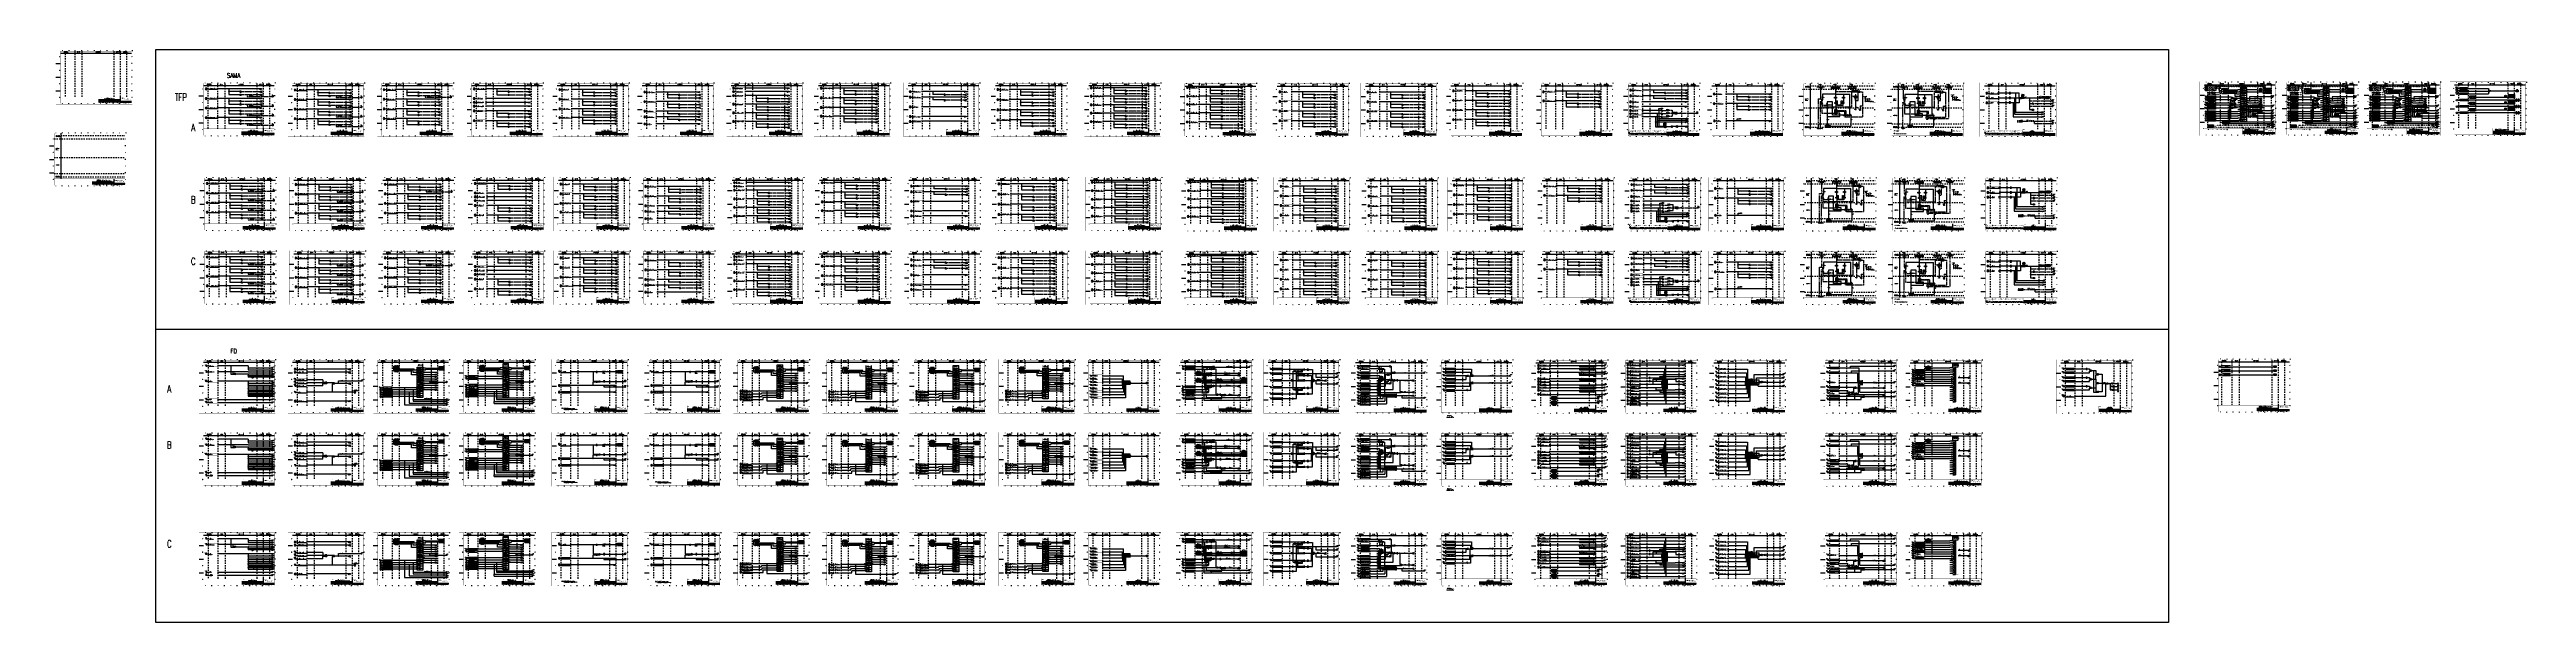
# Model space of a CAD drawing. Header units: millimetres. Extents: x 38833 to 52469, y 29493 to 32647.
import ezdxf
from ezdxf.enums import TextEntityAlignment as Align

# ---------------------------------------------------------------- set-up
doc = ezdxf.new("R2010")
doc.units = ezdxf.units.MM
for name, pattern in [('ACAD_ISO10W100', [18, 12, -3, 0, -3]), ('D2', [6, 2, -2, 2]), ('DASHED', [0.75, 0.5, -0.25]), ('DOT', [6.35, 0, -6.35]), ('DOT2', [3.175, 0, -3.175]), ('JIS_02_0.7', [1.35, 0.75, -0.6])]:
    doc.linetypes.add(name, pattern=pattern)
for name, color, linetype in [('ALARM', 4, 'Continuous'), ('BLOCK', 7, 'Continuous'), ('BORDER', 1, 'Continuous'), ('DASH_2', 6, 'D2'), ('INSTRUMENT', 4, 'Continuous'), ('LINE_2', 6, 'Continuous'), ('MLINE', 6, 'Continuous'), ('TEXT', 7, 'Continuous'), ('TITLE', 1, 'Continuous'), ('TK', 7, 'Continuous'), ('Viewport', 7, 'Continuous'), ('图框_外框线', 7, 'Continuous'), ('图框_标题栏文字', 6, 'Continuous')]:
    doc.layers.add(name, color=color, linetype=linetype)
doc.styles.add('DANIEL', font='COMPLEX', dxfattribs={"width": 0.7, "bigfont": 'GVFS'})
doc.styles.add('ecepdi', font='simhei.ttf', dxfattribs={"width": 0.9})
doc.styles.add('ROMANS', font='romans', dxfattribs={"height": 0.2})
doc.styles.get("Standard").update_dxf_attribs({"font": 'romans.shx', "width": 0.7, "bigfont": 'hztxta.shx'})
doc.styles.add('工程字', font='gbenor.shx', dxfattribs={"bigfont": 'gbcbig.shx'})

# ---------------------------------------------------------------- blocks, each defined once
blk = doc.blocks.new('INS00')
at = {"layer": 'INSTRUMENT', "color": 0}
blk.add_lwpolyline([(6, 0, 1), (-6, 0, 1)], format="xyb", close=True, dxfattribs=at)
at = {"layer": 'INSTRUMENT', "flags": 1}
for tag, p in [('INSNAM', (0, 9)), ('INSDGN', (0, -9)), ('INSSUP', (0, -15)), ('INSMAN', (0, -18)), ('INSREM', (0, -21)), ('INSTYP', (0, -12))]:
    blk.add_attdef(tag, text='', height=3, dxfattribs=at).set_placement(p, align=Align.TOP_CENTER)
at = {"layer": 'INSTRUMENT', "width": 0.7}
for tag, p in [('INSIDE', (0, 2)), ('INSSYS', (0, -2))]:
    blk.add_attdef(tag, text='', height=2.5, dxfattribs=at).set_placement(p, align=Align.MIDDLE)
for tag, p in [('INSHH', (6, 3.5)), ('INSL', (6, -3)), ('INSLL', (6, -6))]:
    blk.add_attdef(tag, p, '', height=2.5, dxfattribs=at)
at = {"layer": 'INSTRUMENT', "linetype": 'DASHED', "width": 0.7}
blk.add_attdef('INSH', (6, 0.5), '', height=2.5, dxfattribs=at)
blk = doc.blocks.new('大于')
at = {"layer": 'BORDER'}
blk.add_hatch(color=256, dxfattribs=at).paths.add_polyline_path([(2179, 3748), (2177, 3749), (2177, 3748)])
for p, q in [((2177, 3748), (2179, 3748)), ((2185, 3748), (2187, 3748))]:
    blk.add_line(p, q, dxfattribs=at)
for points in [[(2179, 3748), (2177, 3749), (2177, 3748)], [(2185, 3750), (2179, 3750), (2179, 3746), (2185, 3746)]]:
    blk.add_lwpolyline(points, close=True, dxfattribs=at)
at = {"layer": 'BORDER', "style": 'DANIEL', "width": 0.8}
blk.add_text('H/', height=1.2, dxfattribs=at).set_placement((2182, 3749), align=Align.MIDDLE)
blk = doc.blocks.new('TD ON')
at = {"layer": 'BORDER'}
blk.add_hatch(color=256, dxfattribs=at).paths.add_polyline_path([(2179, 3763), (2177, 3764), (2177, 3762)])
for p, q in [((2177, 3763), (2179, 3763)), ((2185, 3763), (2187, 3763))]:
    blk.add_line(p, q, dxfattribs=at)
for points in [[(2179, 3763), (2177, 3764), (2177, 3762)], [(2185, 3766), (2179, 3766), (2179, 3760), (2185, 3760)]]:
    blk.add_lwpolyline(points, close=True, dxfattribs=at)
at = {"layer": 'BORDER', "style": 'DANIEL', "width": 0.8}
for s, p in [('TD', (2182, 3764)), ('ON', (2182, 3762))]:
    blk.add_text(s, height=1.2, dxfattribs=at).set_placement(p, align=Align.MIDDLE)
blk = doc.blocks.new('huo')
at = {"layer": 'BORDER'}
for points in [[(-72, 909), (-74, 910), (-74, 908)], [(-72, 904), (-74, 905), (-74, 903)]]:
    blk.add_hatch(color=256, dxfattribs=at).paths.add_polyline_path(points)
for p, q in [((-72, 909), (-76, 909)), ((-72, 904), (-76, 904)), ((-72, 911), (-72, 903)), ((-67, 907), (-65, 907))]:
    blk.add_line(p, q, dxfattribs=at)
for points in [[(-72, 909), (-74, 910), (-74, 908)], [(-72, 904), (-74, 905), (-74, 903)]]:
    blk.add_lwpolyline(points, close=True, dxfattribs=at)
blk.add_circle((-70, 907), 2.5, dxfattribs=at)
blk = doc.blocks.new('huo2')
at = {"layer": 'BORDER'}
for points in [[(-56, 909), (-58, 910), (-58, 908)], [(-56, 907), (-58, 908), (-58, 906)], [(-56, 904), (-58, 905), (-58, 903)]]:
    blk.add_hatch(color=256, dxfattribs=at).paths.add_polyline_path(points)
for p, q in [((-56, 909), (-60, 909)), ((-60, 907), (-56, 907)), ((-56, 904), (-60, 904)), ((-56, 911), (-56, 903)), ((-51, 907), (-49, 907))]:
    blk.add_line(p, q, dxfattribs=at)
for points in [[(-56, 909), (-58, 910), (-58, 908)], [(-56, 907), (-58, 908), (-58, 906)], [(-56, 904), (-58, 905), (-58, 903)]]:
    blk.add_lwpolyline(points, close=True, dxfattribs=at)
blk.add_circle((-54, 907), 2.5, dxfattribs=at)
blk = doc.blocks.new('jian')
at = {"layer": '图框_外框线', "const_width": 0.6}
for points in [[(213, 931), (172, 931)], [(172, 922), (172, 931)], [(213, 922), (172, 922)], [(217, 926), (213, 931)], [(217, 926), (213, 922)]]:
    blk.add_lwpolyline(points, dxfattribs=at)
blk = doc.blocks.new('MEDS')
at = {"layer": 'Viewport'}
blk.add_lwpolyline([(-49, 0), (49, 0), (49, -49), (-49, -49)], close=True, dxfattribs=at)
at = {"color": 7, "linetype": 'Continuous', "style": 'ROMANS'}
blk.add_attdef('MEDIAN', text='', height=19.3, dxfattribs=at).set_placement((0, -25), align=Align.MIDDLE)
blk = doc.blocks.new('A$C1E0003F3')
h = blk.add_hatch(color=152)
edge = h.paths.add_edge_path()
edge.add_ellipse((5, 4), major_axis=(0, 0.211), ratio=0.769231, start_angle=-90, end_angle=0)
edge.add_line((5, 5), (3, 5))
edge.add_line((3, 5), (2, 3))
edge.add_line((2, 3), (5, 3))
edge.add_line((5, 3), (5, 4))
h.paths.add_polyline_path([(3, 3), (2, 3), (2, 0), (3, 1)])
edge = h.paths.add_edge_path()
edge.add_line((5, 1), (3, 1))
edge.add_line((3, 1), (2, 0))
edge.add_line((2, 0), (5, 0))
edge.add_ellipse((5, 0), major_axis=(0, 0.211), ratio=0.769231, start_angle=180, end_angle=270)
edge.add_line((5, 0), (5, 1))
h = blk.add_hatch(color=152)
edge = h.paths.add_edge_path()
edge.add_ellipse((9, 4), major_axis=(0, 0.211), ratio=0.769231, start_angle=-90, end_angle=0)
edge.add_line((9, 5), (7, 5))
edge.add_line((7, 5), (6, 3))
edge.add_line((6, 3), (9, 3))
edge.add_line((9, 3), (9, 4))
h.paths.add_polyline_path([(7, 3), (6, 3), (6, 0), (7, 1)])
edge = h.paths.add_edge_path()
edge.add_ellipse((9, 2), major_axis=(0, 0.211), ratio=0.769231, start_angle=-90, end_angle=0)
edge.add_line((9, 3), (7, 3))
edge.add_line((7, 3), (7, 1))
edge.add_line((7, 1), (9, 1))
edge.add_ellipse((9, 2), major_axis=(0, 0.211), ratio=0.769231, start_angle=180, end_angle=270)
edge.add_line((9, 2), (9, 2))
edge = h.paths.add_edge_path()
edge.add_line((9, 1), (7, 1))
edge.add_line((7, 1), (6, 0))
edge.add_line((6, 0), (9, 0))
edge.add_ellipse((9, 0), major_axis=(0, 0.211), ratio=0.769231, start_angle=180, end_angle=270)
edge.add_line((9, 0), (9, 1))
h = blk.add_hatch(color=1)
edge = h.paths.add_edge_path()
edge.add_line((12, 5), (9, 5))
edge.add_ellipse((9, 4), major_axis=(0, 0.211), ratio=0.769231, start_angle=0, end_angle=90)
edge.add_line((9, 4), (9, 3))
edge.add_line((9, 3), (11, 3))
edge.add_line((11, 3), (12, 5))
h.paths.add_polyline_path([(13, 5), (11, 3), (11, 1), (13, 1)])
edge = h.paths.add_edge_path()
edge.add_line((11, 3), (9, 3))
edge.add_ellipse((9, 2), major_axis=(0, 0.211), ratio=0.769231, start_angle=0, end_angle=90)
edge.add_line((9, 2), (9, 2))
edge.add_ellipse((9, 2), major_axis=(0, 0.211), ratio=0.769231, start_angle=90, end_angle=180)
edge.add_line((9, 1), (11, 1))
edge.add_line((11, 1), (11, 3))
h = blk.add_hatch(color=1)
edge = h.paths.add_edge_path()
edge.add_line((13, 1), (9, 1))
edge.add_line((9, 1), (9, 0))
edge.add_ellipse((9, 0), major_axis=(0, 0.211), ratio=0.769231, start_angle=90, end_angle=180)
edge.add_line((9, 0), (11, 0))
edge.add_line((11, 0), (13, 1))
h = blk.add_hatch(color=152)
edge = h.paths.add_edge_path()
edge.add_ellipse((16, 4), major_axis=(0, 0.211), ratio=0.769231, start_angle=-90, end_angle=0)
edge.add_line((16, 5), (14, 5))
edge.add_line((14, 5), (13, 3))
edge.add_line((13, 3), (16, 3))
edge.add_line((16, 3), (16, 4))
h.paths.add_polyline_path([(14, 3), (13, 3), (13, 0), (14, 1)])
edge = h.paths.add_edge_path()
edge.add_line((16, 1), (14, 1))
edge.add_line((14, 1), (13, 0))
edge.add_line((13, 0), (16, 0))
edge.add_ellipse((16, 0), major_axis=(0, 0.316), ratio=0.769231, start_angle=180, end_angle=270)
edge.add_line((16, 0), (16, 1))
at = {"layer": 'TITLE', "color": 7, "style": 'ecepdi'}
for s, p in [('中', (17, 2)), ('国', (20, 2)), ('电', (23, 2)), ('力', (26, 2)), ('工', (30, 2)), ('程', (33, 2)), ('顾', (36, 2)), ('问', (39, 2)), ('集', (42, 2)), ('团', (45, 2)), ('华', (17, -4)), ('东', (20, -4)), ('电', (24, -4)), ('力', (27, -4)), ('设', (30, -4)), ('计', (33, -4)), ('院', (36, -4)), ('有', (39, -4)), ('限', (43, -4)), ('公', (46, -4)), ('司', (49, -4))]:
    blk.add_text(s, height=2.2, dxfattribs=at).set_placement(p)
at = {"layer": 'TITLE', "color": 7, "style": 'ecepdi', "width": 0.975}
for s, p in [('E', (18, 0)), ('A', (18, 0)), ('T', (20, 0)), ('S', (19, 0)), ('C', (21, 0)), ('H', (22, 0)), ('I', (22, 0)), ('N', (23, 0)), ('A', (24, 0)), ('E', (25, 0)), ('L', (26, 0)), ('E', (27, 0)), ('C', (27, 0)), ('T', (28, 0)), ('R', (29, 0)), ('I', (30, 0)), ('C', (30, 0)), ('P', (32, 0)), ('O', (32, 0)), ('W', (33, 0)), ('E', (34, 0)), ('R', (34, 0)), ('E', (37, 0)), ('D', (36, 0)), ('S', (37, 0)), ('I', (38, 0)), ('G', (39, 0)), ('N', (39, 0)), ('I', (41, 0)), ('N', (41, 0)), ('S', (42, 0)), ('T', (43, 0)), ('I', (44, 0)), ('T', (44, 0)), ('U', (45, 0)), ('T', (46, 0)), ('E', (46, 0)), ('C', (48, 0)), ('O', (48, 0)), ('L', (51, 0)), ('T', (51, 0)), ('D', (52, 0)), ('OF', (18, -6)), ('O', (18, -6)), ('F', (18, -6)), ('C', (20, -6)), ('H', (20, -6)), ('I', (21, -6)), ('A', (23, -6)), ('N', (22, -6)), ('P', (24, -6)), ('O', (25, -6)), ('W', (25, -6)), ('E', (26, -6)), ('R', (27, -6)), ('E', (28, -6)), ('N', (29, -6)), ('G', (30, -6)), ('I', (30, -6)), ('N', (31, -6)), ('E', (32, -6)), ('E', (32, -6)), ('R', (33, -6)), ('I', (34, -6)), ('N', (35, -6)), ('G', (35, -6)), ('C', (37, -6)), ('O', (37, -6)), ('N', (38, -6)), ('S', (39, -6)), ('U', (39, -6)), ('L', (40, -6)), ('T', (41, -6)), ('I', (42, -6)), ('N', (42, -6)), ('G', (43, -6)), ('G', (44, -6)), ('R', (45, -6)), ('O', (46, -6)), ('U', (46, -6)), ('P', (47, -6)), ('.', (49, 0)), (',', (50, 0)), ('.', (53, 0))]:
    blk.add_text(s, height=1, dxfattribs=at).set_placement(p, align=Align.MIDDLE_CENTER)
blk = doc.blocks.new('A$C613255F0')
for p, q in [((70, 297), (70, 292)), ((140, 297), (140, 292)), ((210, 297), (210, 292)), ((280, 297), (280, 292)), ((350, 297), (350, 292)), ((420, 297), (420, 292)), ((0, 223), (25, 223)), ((0, 148), (25, 148)), ((420, 223), (415, 223)), ((420, 148), (415, 148)), ((0, 74), (25, 74)), ((70, 0), (70, 5)), ((140, 0), (140, 5)), ((210, 0), (210, 5)), ((280, 0), (280, 5)), ((350, 0), (350, 5)), ((420, 74), (415, 74))]:
    blk.add_line(p, q)
at = {"layer": 'MLINE'}
blk.add_line((25, 280), (415, 280), dxfattribs=at)
at = {"layer": 'MLINE', "linetype": 'JIS_02_0.7', "ltscale": 10}
for p, q in [((50, 280), (50, 41)), ((105, 41), (105, 292)), ((145, 41), (145, 292)), ((320, 41), (320, 292)), ((355, 41), (355, 292)), ((390, 41), (390, 280))]:
    blk.add_line(p, q, dxfattribs=at)
at = {"layer": '图框_外框线'}
for p, q in [((355, 23), (235, 23)), ((355, 17), (235, 17)), ((355, 11), (235, 11)), ((355, 11), (235, 11)), ((275, 11), (275, 17)), ((275, 5), (275, 11)), ((315, 11), (315, 17)), ((315, 5), (315, 11)), ((355, 5), (355, 41)), ((355, 17), (415, 17)), ((355, 11), (415, 11)), ((370, 11), (370, 17)), ((375, 5), (375, 11))]:
    blk.add_line(p, q, dxfattribs=at)
for points, const_width in [([(0, 0), (420, 0), (420, 297), (0, 297)], 0.3), ([(25, 5), (415, 5), (415, 292), (25, 292)], 0.6)]:
    blk.add_lwpolyline(points, close=True, dxfattribs=dict(at, const_width=const_width))
at = {"layer": '图框_外框线', "const_width": 0.6}
blk.add_lwpolyline([(235, 41), (25, 41)], dxfattribs=at)
at = {"layer": '图框_外框线'}
blk.add_lwpolyline([(415, 41, 0.6, 0.6, 0), (235, 41, 0.6, 0.6, 0), (235, 5, 0, 0, 0)], format="xyseb", dxfattribs=at)
blk.add_blockref('A$C1E0003F3', (357, 30))
at = {"layer": 'MLINE', "char_height": 2.5, "width": 31.9, "attachment_point": 1}
for s, insert in [('FIELD I/O OR', (45, 289)), ('NETWORK INPUT', (45, 285)), ('COMMAND', (117, 288)), ('LOGIC PROCESSING', (219, 288)), ('INFORMATION', (331, 288)), ('FIELD I/O OR', (371, 289)), ('NETWORK OUTPUT', (371, 285))]:
    blk.add_mtext(s, dxfattribs=dict(at, insert=insert))
at = {"layer": 'TK', "color": 3}
for s, p in [('1', (35, 294)), ('2', (105, 294)), ('3', (175, 294)), ('4', (245, 294)), ('5', (315, 294)), ('6', (385, 294)), ('1', (35, 2)), ('2', (105, 2)), ('3', (175, 2)), ('4', (245, 2)), ('5', (315, 2)), ('6', (385, 2))]:
    blk.add_text(s, height=2, dxfattribs=at).set_placement(p, align=Align.MIDDLE)
for s, p in [('A', (20, 260)), ('B', (20, 186)), ('A', (418, 260)), ('B', (418, 186)), ('C', (20, 111)), ('D', (20, 37)), ('C', (418, 111)), ('D', (418, 37))]:
    blk.add_text(s, height=2, dxfattribs=at).set_placement(p, align=Align.CENTER)
at = {"layer": '图框_标题栏文字', "char_height": 3.5, "style": '工程字'}
for s, insert, width, attachment_point in [('{\\T0.9; TITLE:}', (235, 38), 14.22, 4), ('{\\T0.9; ACTUATOR OPERATOR:}', (235, 20), 40, 4), ('{\\T0.9; ACTUATOR POSITION}', (235, 14), 45, 4), ('{\\T0.9; SYSTEM:}', (235, 8), 17.95, 4), ('{\\T0.9; NORMAL:}', (275, 14), 18.26, 4), ('{\\T0.9; }TRAIN: ', (275, 8), 17.66, 4), ('{\\T0.9; FAULT:}', (315, 14), 15, 4), ('SAFETY:', (324, 8), 22.4, 5), ('DOC NO.', (362, 14), 15, 5), ('REV.', (360, 8), 10, 5), ('SHEET:', (382, 8), 20, 5)]:
    blk.add_mtext(s, dxfattribs=dict(at, insert=insert, width=width, attachment_point=attachment_point))
blk = doc.blocks.new('A$C4C92442A')
at = {"color": 4}
blk.add_line((61, 292), (61, 41), dxfattribs=at)
for p, q in [((70, 297), (70, 292)), ((140, 297), (140, 292)), ((210, 297), (210, 292)), ((280, 297), (280, 292)), ((350, 297), (350, 292)), ((420, 297), (420, 292)), ((0, 223), (25, 223)), ((0, 148), (25, 148)), ((420, 223), (415, 223)), ((420, 148), (415, 148)), ((0, 74), (25, 74)), ((70, 0), (70, 5)), ((140, 0), (140, 5)), ((210, 0), (210, 5)), ((280, 0), (280, 5)), ((350, 0), (350, 5)), ((420, 74), (415, 74))]:
    blk.add_line(p, q)
at = {"layer": 'MLINE', "color": 4}
blk.add_line((61, 292), (61, 41), dxfattribs=at)
at = {"layer": 'MLINE', "color": 4, "linetype": 'JIS_02_0.7', "ltscale": 10}
for p, q in [((61, 280), (414, 280)), ((25, 261), (415, 261)), ((25, 158), (415, 158)), ((25, 70), (415, 70)), ((61, 52), (415, 52))]:
    blk.add_line(p, q, dxfattribs=at)
at = {"layer": '图框_外框线'}
for p, q in [((355, 23), (235, 23)), ((355, 17), (235, 17)), ((355, 11), (235, 11)), ((355, 11), (235, 11)), ((275, 11), (275, 17)), ((275, 5), (275, 11)), ((315, 11), (315, 17)), ((315, 5), (315, 11)), ((355, 5), (355, 41)), ((355, 17), (415, 17)), ((355, 11), (415, 11)), ((370, 11), (370, 17)), ((375, 5), (375, 11))]:
    blk.add_line(p, q, dxfattribs=at)
for points, const_width in [([(0, 0), (420, 0), (420, 297), (0, 297)], 0.3), ([(25, 5), (415, 5), (415, 292), (25, 292)], 0.6)]:
    blk.add_lwpolyline(points, close=True, dxfattribs=dict(at, const_width=const_width))
at = {"layer": '图框_外框线', "const_width": 0.6}
blk.add_lwpolyline([(235, 41), (25, 41)], dxfattribs=at)
at = {"layer": '图框_外框线'}
blk.add_lwpolyline([(415, 41, 0.6, 0.6, 0), (235, 41, 0.6, 0.6, 0), (235, 5, 0, 0, 0)], format="xyseb", dxfattribs=at)
blk.add_blockref('A$C1E0003F3', (357, 30))
at = {"layer": 'MLINE', "color": 4, "char_height": 2.5, "width": 31.9, "attachment_point": 1}
for s, insert in [('FIELD I/O OR', (35, 279)), ('NETWORK INPUT', (35, 274)), ('ALGORITHM\\PAND\\PCONTROL', (35, 209)), ('FIELD I/O OR', (34, 56)), ('NETWORK OUTPUT', (34, 52)), ('INFORMATION', (35, 118))]:
    blk.add_mtext(s, dxfattribs=dict(at, insert=insert))
at = {"layer": 'TK', "color": 3}
for s, p in [('1', (35, 294)), ('2', (105, 294)), ('3', (175, 294)), ('4', (245, 294)), ('5', (315, 294)), ('6', (385, 294)), ('1', (35, 2)), ('2', (105, 2)), ('3', (175, 2)), ('4', (245, 2)), ('5', (315, 2)), ('6', (385, 2))]:
    blk.add_text(s, height=2, dxfattribs=at).set_placement(p, align=Align.MIDDLE)
for s, p in [('A', (20, 260)), ('B', (20, 186)), ('A', (418, 260)), ('B', (418, 186)), ('C', (20, 111)), ('D', (20, 37)), ('C', (418, 111)), ('D', (418, 37))]:
    blk.add_text(s, height=2, dxfattribs=at).set_placement(p, align=Align.CENTER)
at = {"layer": '图框_标题栏文字', "char_height": 3.5, "style": '工程字'}
for s, insert, width, attachment_point in [('{\\T0.9; TITLE:}', (235, 38), 14.22, 4), ('{\\T0.9; ACTUATOR OPERATOR:}', (235, 20), 40, 4), ('{\\T0.9; ACTUATOR POSITION}', (235, 14), 45, 4), ('{\\T0.9; SYSTEM:}', (235, 8), 17.95, 4), ('{\\T0.9; NORMAL:}', (275, 14), 18.26, 4), ('{\\T0.9; }TRAIN: ', (275, 8), 17.66, 4), ('{\\T0.9; FAULT:}', (315, 14), 15, 4), ('SAFETY:', (324, 8), 22.4, 5), ('DOC NO.', (362, 14), 15, 5), ('REV.', (360, 8), 10, 5), ('SHEET:', (382, 8), 20, 5)]:
    blk.add_mtext(s, dxfattribs=dict(at, insert=insert, width=width, attachment_point=attachment_point))
blk = doc.blocks.new('USR16')
at = {"layer": 'MLINE'}
blk.add_lwpolyline([(0, 0, 0, 1, 0), (0, 4, 1, 1, 0)], format="xyseb", dxfattribs=at)
blk = doc.blocks.new('*X19')
at = {"color": 0}
blk.add_line((208, 342), (208, 342), dxfattribs=at)
blk.add_line((208, 342), (208, 342), dxfattribs=at)
blk.add_line((208, 342), (208, 342), dxfattribs=at)
blk.add_line((208, 342), (208, 342), dxfattribs=at)
blk.add_line((208, 342), (208, 342), dxfattribs=at)
blk.add_line((208, 342), (208, 342), dxfattribs=at)
blk.add_line((208, 342), (208, 342), dxfattribs=at)
blk.add_line((208, 342), (208, 342), dxfattribs=at)
blk.add_line((208, 342), (208, 342), dxfattribs=at)
blk.add_line((208, 342), (208, 342), dxfattribs=at)
blk.add_line((208, 342), (208, 342), dxfattribs=at)
blk.add_line((208, 342), (208, 342), dxfattribs=at)
blk.add_line((208, 342), (208, 342), dxfattribs=at)
blk.add_line((208, 342), (208, 342), dxfattribs=at)
blk.add_line((208, 342), (208, 342), dxfattribs=at)
blk.add_line((208, 342), (208, 342), dxfattribs=at)
blk.add_line((208, 342), (208, 342), dxfattribs=at)
blk.add_line((208, 342), (208, 342), dxfattribs=at)
blk.add_line((208, 342), (208, 342), dxfattribs=at)
blk.add_line((208, 342), (208, 342), dxfattribs=at)
blk.add_line((208, 342), (208, 342), dxfattribs=at)
blk.add_line((208, 342), (208, 342), dxfattribs=at)
blk.add_line((208, 342), (208, 342), dxfattribs=at)
blk.add_line((208, 342), (208, 342), dxfattribs=at)
blk.add_line((208, 342), (208, 342), dxfattribs=at)
blk.add_line((208, 342), (208, 342), dxfattribs=at)
blk.add_line((208, 342), (208, 342), dxfattribs=at)
blk.add_line((208, 342), (208, 342), dxfattribs=at)
blk.add_line((208, 342), (208, 342), dxfattribs=at)
blk.add_line((208, 342), (208, 342), dxfattribs=at)
blk.add_line((208, 342), (208, 342), dxfattribs=at)
blk.add_line((208, 342), (208, 342), dxfattribs=at)
blk.add_line((208, 342), (208, 342), dxfattribs=at)
blk.add_line((208, 342), (208, 342), dxfattribs=at)
blk.add_line((208, 342), (208, 342), dxfattribs=at)
blk.add_line((208, 342), (208, 342), dxfattribs=at)
blk.add_line((208, 342), (208, 342), dxfattribs=at)
blk.add_line((208, 342), (208, 342), dxfattribs=at)
blk.add_line((208, 342), (208, 342), dxfattribs=at)
blk.add_line((208, 342), (208, 342), dxfattribs=at)
blk = doc.blocks.new('*X18')
at = {"color": 0}
blk.add_line((208, 342), (208, 342), dxfattribs=at)
blk.add_line((208, 342), (208, 342), dxfattribs=at)
blk.add_line((208, 342), (208, 342), dxfattribs=at)
blk.add_line((208, 342), (208, 342), dxfattribs=at)
blk.add_line((208, 342), (208, 342), dxfattribs=at)
blk.add_line((208, 342), (208, 342), dxfattribs=at)
blk.add_line((208, 342), (208, 342), dxfattribs=at)
blk.add_line((208, 342), (208, 342), dxfattribs=at)
blk.add_line((208, 342), (208, 342), dxfattribs=at)
blk.add_line((208, 342), (208, 342), dxfattribs=at)
blk.add_line((208, 342), (208, 342), dxfattribs=at)
blk.add_line((208, 342), (208, 342), dxfattribs=at)
blk.add_line((208, 342), (208, 342), dxfattribs=at)
blk.add_line((208, 342), (208, 342), dxfattribs=at)
blk.add_line((208, 342), (208, 342), dxfattribs=at)
blk.add_line((208, 342), (208, 342), dxfattribs=at)
blk = doc.blocks.new('*X17')
at = {"color": 0}
for p, q in [((207.5, 342), (207.625, 342)), ((207.9, 342), (208.175, 342)), ((208.45, 342), (208.5, 342))]:
    blk.add_line(p, q, dxfattribs=at)
blk = doc.blocks.new('*X16')
at = {"color": 0}
for p, q in [((207.625, 341.75), (207.625, 341.825)), ((207.825, 342.375), (207.9, 342.375))]:
    blk.add_line(p, q, dxfattribs=at)
blk = doc.blocks.new('*X15')
at = {"color": 0}
blk.add_line((208, 342), (208, 342), dxfattribs=at)
blk.add_line((208, 342), (208, 342), dxfattribs=at)
blk.add_line((208, 342), (208, 342), dxfattribs=at)
blk.add_line((208, 342), (208, 342), dxfattribs=at)
blk.add_line((208, 342), (208, 342), dxfattribs=at)
blk.add_line((208, 342), (208, 342), dxfattribs=at)
blk.add_line((208, 342), (208, 342), dxfattribs=at)
blk.add_line((208, 342), (208, 342), dxfattribs=at)
blk.add_line((208, 342), (208, 342), dxfattribs=at)
blk.add_line((208, 342), (208, 342), dxfattribs=at)
blk.add_line((208, 342), (208, 342), dxfattribs=at)
blk.add_line((208, 342), (208, 342), dxfattribs=at)
blk.add_line((208, 342), (208, 342), dxfattribs=at)
blk.add_line((208, 342), (208, 342), dxfattribs=at)
blk.add_line((208, 342), (208, 342), dxfattribs=at)
blk.add_line((208, 342), (208, 342), dxfattribs=at)
blk.add_line((208, 342), (208, 342), dxfattribs=at)
blk.add_line((208, 342), (208, 342), dxfattribs=at)
blk.add_line((208, 342), (208, 342), dxfattribs=at)
blk.add_line((208, 342), (208, 342), dxfattribs=at)
blk.add_line((208, 342), (208, 342), dxfattribs=at)
blk.add_line((208, 342), (208, 342), dxfattribs=at)
blk.add_line((208, 342), (208, 342), dxfattribs=at)
blk.add_line((208, 342), (208, 342), dxfattribs=at)
blk.add_line((208, 342), (208, 342), dxfattribs=at)
blk.add_line((208, 342), (208, 342), dxfattribs=at)
blk.add_line((208, 342), (208, 342), dxfattribs=at)
blk.add_line((208, 342), (208, 342), dxfattribs=at)
blk.add_line((208, 342), (208, 342), dxfattribs=at)
blk = doc.blocks.new('USR06')
at = {"layer": 'MLINE'}
blk.add_circle((0, 0), 0.5, dxfattribs=at)
for name in ['*X19', '*X18', '*X17', '*X16', '*X15']:
    blk.add_blockref(name, (-208, -342), dxfattribs=at)
blk = doc.blocks.new('ARROW')
at = {"layer": 'DASH_2'}
blk.add_blockref('USR16', (0, 0), dxfattribs=at)
blk = doc.blocks.new('DOT')
at = {"const_width": 0.5}
blk.add_lwpolyline([(-0.25, 0, 1), (0.25, 0, 1)], format="xyb", close=True, dxfattribs=at)
blk = doc.blocks.new('图框2')
for p, q in [((70, 0), (70, -5)), ((140, 0), (140, -5)), ((210, 0), (210, -5)), ((280, 0), (280, -5)), ((350, 0), (350, -5)), ((420, 0), (420, -5)), ((0, -74), (25, -74)), ((420, -74), (415, -74)), ((0, -148), (25, -148)), ((0, -223), (25, -223)), ((420, -148), (415, -148)), ((420, -223), (415, -223)), ((70, -297), (70, -292)), ((140, -297), (140, -292)), ((210, -297), (210, -292)), ((280, -297), (280, -292)), ((350, -297), (350, -292))]:
    blk.add_line(p, q)
at = {"layer": '图框_外框线'}
for p, q in [((355, -292), (355, -256)), ((355, -274), (235, -274)), ((355, -280), (235, -280)), ((355, -286), (235, -286)), ((355, -286), (235, -286)), ((275, -286), (275, -280)), ((275, -292), (275, -286)), ((315, -286), (315, -280)), ((315, -292), (315, -286)), ((355, -280), (415, -280)), ((355, -286), (415, -286)), ((370, -286), (370, -280)), ((375, -292), (375, -286))]:
    blk.add_line(p, q, dxfattribs=at)
for points, const_width in [([(0, -297), (420, -297), (420, 0), (0, 0)], 0.3), ([(25, -292), (415, -292), (415, -5), (25, -5)], 0.6)]:
    blk.add_lwpolyline(points, close=True, dxfattribs=dict(at, const_width=const_width))
at = {"layer": '图框_外框线', "const_width": 0.6}
blk.add_lwpolyline([(235, -256), (25, -256)], dxfattribs=at)
at = {"layer": '图框_外框线'}
blk.add_lwpolyline([(415, -256, 0.6, 0.6, 0), (235, -256, 0.6, 0.6, 0), (235, -292, 0, 0, 0)], format="xyseb", dxfattribs=at)
blk.add_blockref('A$C1E0003F3', (357, -267))
at = {"layer": 'TK', "color": 3}
for s, p in [('A', (20, -37)), ('B', (20, -111)), ('A', (418, -37)), ('B', (418, -111)), ('C', (20, -186)), ('D', (20, -260)), ('C', (418, -186)), ('D', (418, -260))]:
    blk.add_text(s, height=2, dxfattribs=at).set_placement(p, align=Align.CENTER)
for s, p in [('1', (35, -2)), ('2', (105, -2)), ('3', (175, -2)), ('4', (245, -2)), ('5', (315, -2)), ('6', (385, -2)), ('1', (35, -294)), ('2', (105, -294)), ('3', (175, -294)), ('4', (245, -294)), ('5', (315, -294)), ('6', (385, -294))]:
    blk.add_text(s, height=2, dxfattribs=at).set_placement(p, align=Align.MIDDLE)
at = {"layer": '图框_标题栏文字', "char_height": 3.5, "style": '工程字'}
for s, insert, width, attachment_point in [('{\\T0.9; TITLE:}', (235, -259), 14.22, 4), ('{\\T0.9; ACTUATOR OPERATOR:}', (235, -277), 40, 4), ('{\\T0.9; ACTUATOR POSITION}', (235, -283), 45, 4), ('{\\T0.9; SYSTEM:}', (235, -289), 17.95, 4), ('{\\T0.9; NORMAL:}', (275, -283), 18.26, 4), ('{\\T0.9; }TRAIN: ', (275, -289), 17.66, 4), ('{\\T0.9; FAULT:}', (315, -283), 15, 4), ('SAFETY:', (324, -289), 22.4, 5), ('DOC NO.', (362, -283), 15, 5), ('REV.', (360, -289), 10, 5), ('SHEET:', (382, -289), 20, 5)]:
    blk.add_mtext(s, dxfattribs=dict(at, insert=insert, width=width, attachment_point=attachment_point))

msp = doc.modelspace()

# ---------------------------------------------------------------- hatches: boundary and pattern name
h = msp.add_hatch(color=256)
edge = h.paths.add_edge_path()
edge.add_arc((39820, 32430), 0.55, 0, 360)
h = msp.add_hatch(color=256)
edge = h.paths.add_edge_path()
edge.add_arc((39820, 32415), 0.55, 0, 360)
h = msp.add_hatch(color=256)
edge = h.paths.add_edge_path()
edge.add_arc((39820, 32378), 0.55, 0, 360)
h = msp.add_hatch(color=256)
edge = h.paths.add_edge_path()
edge.add_arc((39820, 32362), 0.55, 0, 360)
h = msp.add_hatch(color=256)
edge = h.paths.add_edge_path()
edge.add_arc((39820, 32325), 0.55, 0, 360)
h = msp.add_hatch(color=256)
edge = h.paths.add_edge_path()
edge.add_arc((39921, 32399), 0.55, 0, 360)
h = msp.add_hatch(color=256)
edge = h.paths.add_edge_path()
edge.add_arc((39921, 32346), 0.55, 0, 360)
for color, points in [(256, [(39996, 32430), (39994, 32431), (39994, 32430)]), (256, [(39996, 32415), (39994, 32416), (39994, 32414)]), (256, [(39996, 32399), (39994, 32399), (39994, 32398)]), (256, [(39996, 32378), (39994, 32378), (39994, 32377)]), (256, [(39996, 32362), (39994, 32363), (39994, 32362)]), (256, [(39996, 32346), (39994, 32346), (39994, 32345)]), (256, [(39996, 32325), (39994, 32326), (39994, 32324)]), (256, [(40488, 32425), (40487, 32425), (40487, 32424)]), (256, [(40488, 32409), (40487, 32410), (40487, 32409)]), (256, [(40488, 32393), (40487, 32394), (40487, 32392)]), (256, [(40488, 32372), (40487, 32373), (40487, 32371)]), (256, [(40488, 32357), (40487, 32357), (40487, 32356)]), (256, [(40488, 32340), (40487, 32341), (40487, 32339)]), (256, [(40488, 32319), (40487, 32320), (40487, 32318)]), (256, [(40977, 32426), (40975, 32427), (40975, 32425)]), (256, [(40977, 32411), (40975, 32411), (40975, 32410)]), (256, [(40977, 32394), (40975, 32395), (40975, 32393)]), (256, [(40977, 32373), (40975, 32374), (40975, 32372)]), (256, [(40977, 32358), (40975, 32359), (40975, 32357)]), (256, [(40977, 32341), (40975, 32342), (40975, 32340)]), (256, [(40977, 32320), (40975, 32321), (40975, 32319)]), (256, [(41473, 32430), (41472, 32431), (41472, 32429)]), (256, [(41473, 32415), (41472, 32416), (41472, 32414)]), (256, [(41473, 32398), (41472, 32399), (41472, 32397)]), (256, [(41473, 32377), (41472, 32378), (41472, 32377)]), (256, [(41473, 32356), (41472, 32357), (41472, 32355)]), (256, [(41473, 32335), (41472, 32336), (41472, 32334)]), (256, [(41945, 32426), (41944, 32427), (41944, 32425)]), (256, [(41945, 32411), (41944, 32412), (41944, 32410)]), (256, [(41945, 32394), (41944, 32395), (41944, 32393)]), (256, [(41945, 32373), (41944, 32374), (41944, 32372)]), (256, [(41945, 32358), (41944, 32359), (41944, 32357)]), (256, [(41945, 32341), (41944, 32342), (41944, 32340)]), (256, [(41945, 32320), (41944, 32321), (41944, 32319)]), (256, [(42409, 32413), (42407, 32414), (42407, 32412)]), (256, [(42409, 32398), (42407, 32399), (42407, 32397)]), (256, [(42409, 32381), (42407, 32382), (42407, 32380)]), (256, [(42409, 32360), (42407, 32361), (42407, 32359)]), (256, [(42409, 32345), (42407, 32346), (42407, 32344)]), (256, [(42409, 32328), (42407, 32329), (42407, 32327)]), (256, [(42900, 32434), (42899, 32435), (42899, 32433)]), (256, [(42900, 32415), (42899, 32416), (42899, 32414)]), (256, [(42900, 32393), (42899, 32394), (42899, 32392)]), (256, [(42900, 32378), (42899, 32379), (42899, 32377)]), (256, [(42900, 32361), (42899, 32362), (42899, 32360)]), (256, [(42900, 32346), (42899, 32346), (42899, 32345)]), (256, [(42900, 32330), (42899, 32331), (42899, 32330)]), (256, [(43383, 32434), (43382, 32435), (43382, 32433)]), (256, [(43383, 32419), (43382, 32419), (43382, 32418)]), (256, [(43383, 32402), (43382, 32403), (43382, 32401)]), (256, [(43383, 32381), (43382, 32382), (43382, 32380)]), (256, [(43383, 32366), (43382, 32367), (43382, 32365)]), (256, [(43383, 32349), (43382, 32350), (43382, 32348)]), (256, [(43383, 32328), (43382, 32329), (43382, 32327)]), (256, [(43875, 32415), (43873, 32416), (43873, 32414)]), (256, [(43875, 32400), (43873, 32401), (43873, 32399)]), (256, [(43875, 32384), (43873, 32385), (43873, 32383)]), (256, [(43875, 32369), (43873, 32370), (43873, 32368)]), (256, [(43875, 32331), (43873, 32332), (43873, 32331)]), (256, [(44356, 32427), (44355, 32428), (44355, 32426)]), (256, [(44356, 32412), (44355, 32413), (44355, 32411)]), (256, [(44356, 32395), (44355, 32396), (44355, 32394)]), (256, [(44356, 32371), (44355, 32372), (44355, 32370)]), (256, [(44356, 32356), (44355, 32357), (44355, 32355)]), (256, [(44356, 32339), (44355, 32340), (44355, 32338)]), (256, [(44869, 32436), (44867, 32437), (44867, 32435)]), (256, [(44869, 32421), (44867, 32422), (44867, 32420)]), (256, [(44869, 32404), (44867, 32405), (44867, 32403)]), (256, [(44869, 32390), (44867, 32391), (44867, 32389)]), (256, [(44869, 32375), (44867, 32376), (44867, 32374)]), (256, [(44869, 32358), (44867, 32359), (44867, 32357)]), (256, [(44869, 32342), (44867, 32343), (44867, 32342)]), (256, [(44869, 32327), (44867, 32328), (44867, 32326)]), (256, [(45397, 32437), (45395, 32438), (45395, 32436)]), (256, [(45397, 32422), (45395, 32423), (45395, 32421)]), (256, [(45397, 32405), (45395, 32406), (45395, 32404)]), (256, [(45397, 32390), (45395, 32391), (45395, 32389)]), (256, [(45397, 32375), (45395, 32376), (45395, 32374)]), (256, [(45397, 32358), (45395, 32359), (45395, 32357)]), (256, [(45397, 32345), (45395, 32346), (45395, 32344)]), (256, [(45397, 32330), (45395, 32331), (45395, 32329)]), (256, [(45907, 32414), (45906, 32415), (45906, 32413)]), (256, [(45907, 32399), (45906, 32400), (45906, 32398)]), (256, [(45907, 32382), (45906, 32383), (45906, 32381)]), (256, [(45907, 32361), (45906, 32362), (45906, 32360)]), (256, [(45907, 32346), (45906, 32347), (45906, 32345)]), (256, [(45907, 32329), (45906, 32330), (45906, 32328)]), (256, [(46398, 32412), (46396, 32413), (46396, 32411)]), (256, [(46398, 32397), (46396, 32398), (46396, 32396)]), (256, [(46398, 32380), (46396, 32381), (46396, 32379)]), (256, [(46398, 32359), (46396, 32360), (46396, 32358)]), (256, [(46398, 32344), (46396, 32345), (46396, 32343)]), (256, [(46398, 32327), (46396, 32328), (46396, 32326)]), (256, [(46868, 32420), (46867, 32421), (46867, 32419)]), (256, [(46868, 32405), (46867, 32406), (46867, 32404)]), (256, [(46868, 32388), (46867, 32389), (46867, 32387)]), (256, [(46868, 32367), (46867, 32368), (46867, 32366)]), (256, [(46868, 32352), (46867, 32353), (46867, 32351)]), (256, [(46868, 32335), (46867, 32336), (46867, 32334)]), (256, [(47365, 32417), (47364, 32418), (47364, 32416)]), (256, [(47365, 32402), (47364, 32403), (47364, 32401)]), (256, [(47365, 32385), (47364, 32386), (47364, 32384)]), (256, [(47365, 32364), (47364, 32365), (47364, 32363)]), (256, [(47365, 32349), (47364, 32350), (47364, 32348)]), (256, [(47365, 32332), (47364, 32333), (47364, 32331)]), (256, [(47705, 32322), (47704, 32323), (47704, 32321)]), (256, [(47844, 32359), (47843, 32360), (47843, 32358)]), (256, [(47844, 32333), (47843, 32334), (47843, 32332)]), (256, [(47845, 32423), (47844, 32424), (47844, 32423)]), (256, [(47845, 32408), (47844, 32409), (47844, 32407)]), (256, [(47845, 32392), (47844, 32393), (47844, 32392)]), (256, [(47845, 32377), (47844, 32378), (47844, 32376)]), (256, [(48305, 32402), (48303, 32403), (48303, 32401)]), (256, [(48305, 32387), (48303, 32388), (48303, 32386)]), (256, [(48305, 32370), (48303, 32371), (48303, 32369)]), (256, [(48305, 32349), (48303, 32350), (48303, 32348)]), (256, [(48305, 32334), (48303, 32335), (48303, 32333)]), (256, [(48776, 32320), (48777, 32321), (48775, 32321)]), (256, [(48801, 32320), (48802, 32321), (48800, 32321)]), (256, [(49230, 32318), (49231, 32319), (49230, 32319)]), (256, [(49258, 32318), (49258, 32319), (49257, 32319)]), (256, [(50897, 32425), (50896, 32426), (50896, 32425)]), (256, [(50897, 32413), (50896, 32414), (50896, 32413)]), (256, [(50897, 32401), (50896, 32402), (50896, 32401)]), (256, [(50897, 32389), (50896, 32390), (50896, 32389)]), (256, [(50897, 32377), (50896, 32378), (50896, 32376)]), (256, [(50898, 32341), (50896, 32342), (50896, 32340)]), (256, [(50898, 32329), (50896, 32330), (50896, 32328)]), (256, [(51005, 32377), (51004, 32378), (51004, 32376)]), (256, [(51005, 32365), (51004, 32366), (51004, 32364)]), (256, [(51005, 32354), (51004, 32355), (51004, 32353)]), (256, [(51352, 32425), (51350, 32426), (51350, 32425)]), (256, [(51352, 32413), (51350, 32414), (51350, 32413)]), (256, [(51352, 32401), (51350, 32402), (51350, 32401)]), (256, [(51352, 32389), (51350, 32390), (51350, 32389)]), (256, [(51352, 32377), (51350, 32378), (51350, 32376)]), (256, [(51352, 32341), (51351, 32342), (51351, 32340)]), (256, [(51352, 32329), (51351, 32330), (51351, 32328)]), (256, [(51460, 32377), (51458, 32378), (51458, 32376)]), (256, [(51460, 32365), (51458, 32366), (51458, 32364)]), (256, [(51460, 32354), (51458, 32355), (51458, 32353)]), (256, [(51803, 32425), (51801, 32426), (51801, 32425)]), (256, [(51803, 32413), (51801, 32414), (51801, 32413)]), (256, [(51803, 32401), (51801, 32402), (51801, 32401)]), (256, [(51803, 32389), (51801, 32390), (51801, 32389)]), (256, [(51803, 32377), (51801, 32378), (51801, 32376)]), (256, [(51803, 32341), (51802, 32342), (51802, 32340)]), (256, [(51803, 32329), (51802, 32330), (51802, 32328)]), (256, [(51911, 32377), (51909, 32378), (51909, 32376)]), (256, [(51911, 32365), (51909, 32366), (51909, 32364)]), (256, [(51911, 32354), (51909, 32355), (51909, 32354)]), (256, [(39996, 32310), (39994, 32310), (39994, 32309)]), (256, [(39996, 32293), (39994, 32294), (39994, 32292)]), (256, [(39996, 32272), (39994, 32273), (39994, 32271)]), (256, [(39996, 32257), (39994, 32257), (39994, 32256)]), (256, [(39996, 32240), (39994, 32241), (39994, 32239)]), (256, [(40488, 32304), (40487, 32305), (40487, 32303)]), (256, [(40488, 32287), (40487, 32288), (40487, 32286)]), (256, [(40488, 32266), (40487, 32267), (40487, 32265)]), (256, [(40488, 32251), (40487, 32252), (40487, 32250)]), (256, [(40488, 32234), (40487, 32235), (40487, 32233)]), (256, [(40977, 32305), (40975, 32306), (40975, 32304)]), (256, [(40977, 32288), (40975, 32289), (40975, 32287)]), (256, [(40977, 32267), (40975, 32268), (40975, 32266)]), (256, [(40977, 32252), (40975, 32253), (40975, 32251)]), (256, [(40977, 32235), (40975, 32236), (40975, 32234)]), (256, [(41474, 32309), (41473, 32310), (41473, 32308)]), (256, [(41474, 32294), (41473, 32294), (41473, 32293)]), (256, [(41474, 32277), (41473, 32278), (41473, 32276)]), (256, [(41474, 32255), (41473, 32256), (41473, 32254)]), (256, [(41474, 32240), (41473, 32241), (41473, 32239)]), (256, [(41474, 32223), (41473, 32224), (41473, 32222)]), (256, [(41945, 32305), (41944, 32306), (41944, 32304)]), (256, [(41945, 32288), (41944, 32289), (41944, 32287)]), (256, [(41945, 32272), (41944, 32273), (41944, 32271)]), (256, [(41945, 32257), (41944, 32258), (41944, 32256)]), (256, [(41945, 32240), (41944, 32241), (41944, 32239)]), (256, [(42409, 32307), (42407, 32308), (42407, 32306)]), (256, [(42409, 32292), (42407, 32293), (42407, 32291)]), (256, [(42409, 32276), (42407, 32277), (42407, 32275)]), (256, [(42409, 32261), (42407, 32262), (42407, 32260)]), (256, [(42409, 32237), (42407, 32238), (42407, 32236)]), (256, [(42900, 32314), (42899, 32315), (42899, 32313)]), (256, [(42900, 32298), (42899, 32299), (42899, 32297)]), (256, [(42900, 32283), (42899, 32284), (42899, 32282)]), (256, [(42900, 32266), (42899, 32267), (42899, 32266)]), (256, [(42900, 32251), (42899, 32252), (42899, 32250)]), (256, [(42900, 32236), (42899, 32237), (42899, 32235)]), (256, [(42900, 32219), (42899, 32220), (42899, 32218)]), (256, [(43383, 32313), (43382, 32314), (43382, 32312)]), (256, [(43383, 32296), (43382, 32297), (43382, 32295)]), (256, [(43383, 32280), (43382, 32281), (43382, 32279)]), (256, [(43383, 32265), (43382, 32266), (43382, 32264)]), (256, [(43383, 32248), (43382, 32249), (43382, 32247)]), (256, [(43875, 32278), (43873, 32279), (43873, 32277)]), (256, [(43875, 32252), (43873, 32252), (43873, 32251)]), (256, [(44356, 32315), (44355, 32316), (44355, 32314)]), (256, [(44356, 32300), (44355, 32301), (44355, 32299)]), (256, [(44356, 32283), (44355, 32284), (44355, 32282)]), (256, [(44356, 32259), (44355, 32260), (44355, 32258)]), (256, [(44356, 32244), (44355, 32245), (44355, 32243)]), (256, [(44356, 32227), (44355, 32228), (44355, 32226)]), (256, [(44869, 32310), (44867, 32311), (44867, 32310)]), (256, [(44869, 32297), (44867, 32298), (44867, 32296)]), (256, [(44869, 32282), (44867, 32283), (44867, 32281)]), (256, [(44869, 32265), (44867, 32266), (44867, 32264)]), (256, [(44869, 32250), (44867, 32251), (44867, 32249)]), (256, [(44869, 32235), (44867, 32236), (44867, 32234)]), (256, [(44869, 32218), (44867, 32219), (44867, 32217)]), (256, [(45395, 32248), (45394, 32249), (45394, 32247)]), (256, [(45395, 32233), (45394, 32234), (45394, 32232)]), (256, [(45395, 32216), (45394, 32217), (45394, 32215)]), (256, [(45397, 32313), (45395, 32314), (45395, 32312)]), (256, [(45397, 32298), (45395, 32299), (45395, 32297)]), (256, [(45397, 32283), (45395, 32284), (45395, 32282)]), (256, [(45397, 32266), (45395, 32267), (45395, 32265)]), (256, [(45907, 32308), (45906, 32309), (45906, 32307)]), (256, [(45907, 32293), (45906, 32294), (45906, 32292)]), (256, [(45907, 32276), (45906, 32277), (45906, 32275)]), (256, [(45907, 32255), (45906, 32256), (45906, 32254)]), (256, [(45907, 32240), (45906, 32241), (45906, 32239)]), (256, [(45907, 32223), (45906, 32224), (45906, 32222)]), (256, [(46398, 32306), (46396, 32307), (46396, 32305)]), (256, [(46398, 32291), (46396, 32292), (46396, 32290)]), (256, [(46398, 32274), (46396, 32275), (46396, 32273)]), (256, [(46398, 32253), (46396, 32254), (46396, 32252)]), (256, [(46398, 32238), (46396, 32239), (46396, 32237)]), (256, [(46398, 32221), (46396, 32222), (46396, 32221)]), (256, [(46868, 32314), (46867, 32315), (46867, 32313)]), (256, [(46868, 32299), (46867, 32300), (46867, 32298)]), (256, [(46868, 32282), (46867, 32283), (46867, 32281)]), (256, [(46868, 32261), (46867, 32262), (46867, 32260)]), (256, [(46868, 32246), (46867, 32247), (46867, 32245)]), (256, [(46868, 32229), (46867, 32230), (46867, 32229)]), (256, [(47844, 32268), (47842, 32269), (47842, 32267)]), (256, [(47844, 32258), (47842, 32259), (47842, 32257)]), (256, [(47844, 32248), (47842, 32249), (47842, 32247)]), (256, [(47845, 32223), (47844, 32224), (47844, 32222)]), (256, [(48136, 32266), (48135, 32267), (48135, 32265)]), (256, [(48305, 32317), (48303, 32318), (48303, 32316)]), (256, [(48306, 32254), (48304, 32255), (48304, 32253)]), (256, [(49748, 32316), (49747, 32317), (49747, 32315)]), (7, [(49804, 32302), (49802, 32303), (49802, 32301)]), (7, [(49804, 32291), (49802, 32292), (49802, 32290)]), (7, [(49804, 32277), (49802, 32278), (49802, 32276)]), (256, [(50897, 32305), (50896, 32306), (50896, 32304)]), (256, [(50897, 32293), (50896, 32294), (50896, 32292)]), (256, [(50897, 32281), (50896, 32282), (50896, 32280)]), (256, [(50897, 32269), (50896, 32270), (50896, 32268)]), (256, [(50897, 32257), (50896, 32257), (50896, 32256)]), (256, [(51005, 32317), (51004, 32318), (51004, 32316)]), (256, [(51352, 32305), (51350, 32306), (51350, 32304)]), (256, [(51352, 32293), (51350, 32294), (51350, 32292)]), (256, [(51352, 32281), (51350, 32282), (51350, 32280)]), (256, [(51351, 32269), (51350, 32270), (51350, 32268)]), (256, [(51352, 32257), (51350, 32257), (51350, 32256)]), (256, [(51460, 32317), (51458, 32318), (51458, 32316)]), (256, [(51803, 32305), (51801, 32306), (51801, 32304)]), (256, [(51803, 32293), (51801, 32294), (51801, 32292)]), (256, [(51803, 32281), (51801, 32282), (51801, 32280)]), (256, [(51803, 32269), (51801, 32270), (51801, 32268)]), (256, [(51803, 32257), (51801, 32257), (51801, 32256)]), (256, [(51911, 32317), (51909, 32318), (51909, 32316)]), (256, [(40002, 31910), (40000, 31911), (40000, 31909)]), (256, [(41479, 31910), (41478, 31911), (41478, 31909)]), (256, [(42906, 31914), (42904, 31914), (42904, 31913)]), (256, [(43389, 31914), (43387, 31914), (43387, 31913)]), (256, [(44875, 31916), (44873, 31917), (44873, 31915)]), (256, [(45402, 31917), (45401, 31918), (45401, 31916)]), (256, [(40002, 31895), (40000, 31896), (40000, 31894)]), (256, [(40002, 31878), (40000, 31879), (40000, 31877)]), (256, [(40002, 31857), (40000, 31858), (40000, 31856)]), (256, [(40002, 31842), (40000, 31843), (40000, 31841)]), (256, [(40002, 31825), (40000, 31826), (40000, 31825)]), (256, [(40002, 31804), (40000, 31805), (40000, 31804)]), (256, [(40002, 31789), (40000, 31790), (40000, 31788)]), (256, [(40494, 31904), (40492, 31905), (40492, 31903)]), (256, [(40494, 31889), (40492, 31890), (40492, 31888)]), (256, [(40494, 31872), (40492, 31873), (40492, 31872)]), (256, [(40494, 31851), (40492, 31852), (40492, 31851)]), (256, [(40494, 31836), (40492, 31837), (40492, 31835)]), (256, [(40494, 31820), (40492, 31820), (40492, 31819)]), (256, [(40494, 31799), (40492, 31799), (40492, 31798)]), (256, [(40494, 31783), (40492, 31784), (40492, 31783)]), (256, [(40983, 31905), (40981, 31906), (40981, 31905)]), (256, [(40983, 31890), (40981, 31891), (40981, 31889)]), (256, [(40983, 31874), (40981, 31874), (40981, 31873)]), (256, [(40983, 31853), (40981, 31853), (40981, 31852)]), (256, [(40983, 31837), (40981, 31838), (40981, 31837)]), (256, [(40983, 31821), (40981, 31822), (40981, 31820)]), (256, [(40983, 31800), (40981, 31801), (40981, 31799)]), (256, [(40983, 31785), (40981, 31785), (40981, 31784)]), (256, [(41479, 31895), (41478, 31896), (41478, 31894)]), (256, [(41479, 31878), (41478, 31879), (41478, 31877)]), (256, [(41479, 31857), (41478, 31858), (41478, 31856)]), (256, [(41479, 31836), (41478, 31837), (41478, 31835)]), (256, [(41479, 31815), (41478, 31816), (41478, 31814)]), (256, [(41480, 31789), (41478, 31789), (41478, 31788)]), (256, [(41480, 31773), (41478, 31774), (41478, 31773)]), (256, [(41951, 31906), (41950, 31907), (41950, 31905)]), (256, [(41951, 31891), (41950, 31891), (41950, 31890)]), (256, [(41951, 31874), (41950, 31875), (41950, 31873)]), (256, [(41951, 31853), (41950, 31854), (41950, 31852)]), (256, [(41951, 31838), (41950, 31839), (41950, 31837)]), (256, [(41951, 31821), (41950, 31822), (41950, 31820)]), (256, [(41951, 31800), (41950, 31801), (41950, 31799)]), (256, [(41951, 31785), (41950, 31786), (41950, 31784)]), (256, [(42415, 31893), (42413, 31893), (42413, 31892)]), (256, [(42415, 31877), (42413, 31878), (42413, 31877)]), (256, [(42415, 31861), (42413, 31862), (42413, 31860)]), (256, [(42415, 31840), (42413, 31841), (42413, 31839)]), (256, [(42415, 31825), (42413, 31825), (42413, 31824)]), (256, [(42415, 31808), (42413, 31809), (42413, 31807)]), (256, [(42415, 31787), (42413, 31788), (42413, 31786)]), (256, [(42906, 31894), (42904, 31895), (42904, 31894)]), (256, [(42906, 31873), (42904, 31874), (42904, 31872)]), (256, [(42906, 31858), (42904, 31858), (42904, 31857)]), (256, [(42906, 31841), (42904, 31842), (42904, 31840)]), (256, [(42906, 31825), (42904, 31826), (42904, 31825)]), (256, [(42906, 31810), (42904, 31811), (42904, 31809)]), (256, [(42906, 31793), (42904, 31794), (42904, 31793)]), (256, [(42906, 31778), (42904, 31779), (42904, 31777)]), (256, [(43389, 31898), (43387, 31899), (43387, 31898)]), (256, [(43389, 31882), (43387, 31883), (43387, 31881)]), (256, [(43389, 31861), (43387, 31862), (43387, 31860)]), (256, [(43389, 31846), (43387, 31846), (43387, 31845)]), (256, [(43389, 31829), (43387, 31830), (43387, 31828)]), (256, [(43389, 31808), (43387, 31809), (43387, 31807)]), (256, [(43389, 31793), (43387, 31793), (43387, 31792)]), (256, [(43389, 31776), (43387, 31777), (43387, 31775)]), (256, [(43880, 31895), (43879, 31896), (43879, 31894)]), (256, [(43880, 31880), (43879, 31881), (43879, 31879)]), (256, [(43880, 31864), (43879, 31865), (43879, 31863)]), (256, [(43880, 31849), (43879, 31850), (43879, 31848)]), (256, [(43880, 31811), (43879, 31812), (43879, 31810)]), (256, [(44362, 31907), (44361, 31908), (44361, 31906)]), (256, [(44362, 31892), (44361, 31893), (44361, 31891)]), (256, [(44362, 31875), (44361, 31876), (44361, 31874)]), (256, [(44362, 31851), (44361, 31852), (44361, 31850)]), (256, [(44362, 31836), (44361, 31837), (44361, 31835)]), (256, [(44362, 31819), (44361, 31820), (44361, 31818)]), (256, [(44362, 31795), (44361, 31796), (44361, 31794)]), (256, [(44362, 31780), (44361, 31781), (44361, 31779)]), (256, [(44875, 31901), (44873, 31902), (44873, 31900)]), (256, [(44875, 31884), (44873, 31885), (44873, 31883)]), (256, [(44875, 31870), (44873, 31870), (44873, 31869)]), (256, [(44875, 31854), (44873, 31855), (44873, 31854)]), (256, [(44875, 31838), (44873, 31839), (44873, 31837)]), (256, [(44875, 31822), (44873, 31823), (44873, 31821)]), (256, [(44875, 31807), (44873, 31808), (44873, 31806)]), (256, [(44875, 31790), (44873, 31791), (44873, 31789)]), (256, [(44875, 31777), (44873, 31778), (44873, 31776)]), (256, [(45402, 31902), (45401, 31902), (45401, 31901)]), (256, [(45402, 31885), (45401, 31886), (45401, 31884)]), (256, [(45402, 31870), (45401, 31871), (45401, 31869)]), (256, [(45402, 31854), (45401, 31855), (45401, 31854)]), (256, [(45402, 31838), (45401, 31839), (45401, 31837)]), (256, [(45402, 31825), (45401, 31826), (45401, 31824)]), (256, [(45402, 31810), (45401, 31811), (45401, 31809)]), (256, [(45402, 31793), (45401, 31794), (45401, 31792)]), (256, [(45402, 31778), (45401, 31779), (45401, 31777)]), (256, [(45913, 31894), (45911, 31895), (45911, 31893)]), (256, [(45913, 31879), (45911, 31879), (45911, 31878)]), (256, [(45913, 31862), (45911, 31863), (45911, 31861)]), (256, [(45913, 31841), (45911, 31842), (45911, 31840)]), (256, [(45913, 31826), (45911, 31827), (45911, 31825)]), (256, [(45913, 31809), (45911, 31810), (45911, 31808)]), (256, [(45913, 31788), (45911, 31789), (45911, 31787)]), (256, [(45913, 31773), (45911, 31774), (45911, 31772)]), (256, [(46404, 31892), (46402, 31893), (46402, 31891)]), (256, [(46404, 31877), (46402, 31877), (46402, 31876)]), (256, [(46404, 31860), (46402, 31861), (46402, 31859)]), (256, [(46404, 31839), (46402, 31840), (46402, 31838)]), (256, [(46404, 31824), (46402, 31825), (46402, 31823)]), (256, [(46404, 31807), (46402, 31808), (46402, 31806)]), (256, [(46404, 31786), (46402, 31787), (46402, 31785)]), (256, [(46874, 31900), (46873, 31901), (46873, 31899)]), (256, [(46874, 31885), (46873, 31885), (46873, 31884)]), (256, [(46874, 31868), (46873, 31869), (46873, 31867)]), (256, [(46874, 31847), (46873, 31848), (46873, 31846)]), (256, [(46874, 31832), (46873, 31833), (46873, 31831)]), (256, [(46874, 31815), (46873, 31816), (46873, 31814)]), (256, [(46874, 31794), (46873, 31795), (46873, 31793)]), (256, [(46874, 31779), (46873, 31780), (46873, 31778)]), (256, [(47371, 31897), (47370, 31897), (47370, 31896)]), (256, [(47371, 31881), (47370, 31882), (47370, 31881)]), (256, [(47371, 31865), (47370, 31866), (47370, 31864)]), (256, [(47371, 31844), (47370, 31845), (47370, 31843)]), (256, [(47371, 31829), (47370, 31829), (47370, 31828)]), (256, [(47371, 31812), (47370, 31813), (47370, 31811)]), (256, [(47711, 31802), (47710, 31803), (47710, 31801)]), (256, [(47850, 31838), (47848, 31839), (47848, 31838)]), (256, [(47850, 31813), (47848, 31814), (47848, 31812)]), (256, [(47851, 31903), (47849, 31904), (47849, 31902)]), (256, [(47851, 31888), (47849, 31889), (47849, 31887)]), (256, [(47851, 31872), (47849, 31873), (47849, 31871)]), (256, [(47851, 31857), (47849, 31858), (47849, 31856)]), (256, [(48311, 31882), (48309, 31883), (48309, 31881)]), (256, [(48311, 31867), (48309, 31868), (48309, 31866)]), (256, [(48311, 31850), (48309, 31851), (48309, 31849)]), (256, [(48311, 31829), (48309, 31830), (48309, 31828)]), (256, [(48311, 31814), (48309, 31815), (48309, 31813)]), (256, [(48311, 31797), (48309, 31798), (48309, 31796)]), (256, [(48781, 31799), (48782, 31801), (48781, 31801)]), (256, [(48806, 31799), (48807, 31801), (48806, 31801)]), (256, [(49236, 31798), (49237, 31799), (49235, 31799)]), (256, [(49263, 31798), (49264, 31799), (49263, 31799)]), (256, [(49754, 31796), (49753, 31796), (49753, 31795)]), (7, [(49809, 31782), (49808, 31783), (49808, 31781)]), (256, [(40002, 31773), (40000, 31773), (40000, 31772)]), (256, [(40002, 31752), (40000, 31752), (40000, 31751)]), (256, [(40002, 31736), (40000, 31737), (40000, 31736)]), (256, [(40002, 31720), (40000, 31720), (40000, 31719)]), (256, [(40494, 31767), (40492, 31768), (40492, 31766)]), (256, [(40494, 31746), (40492, 31747), (40492, 31745)]), (256, [(40494, 31731), (40492, 31731), (40492, 31730)]), (256, [(40494, 31714), (40492, 31715), (40492, 31713)]), (256, [(40983, 31768), (40981, 31769), (40981, 31767)]), (256, [(40983, 31747), (40981, 31748), (40981, 31746)]), (256, [(40983, 31732), (40981, 31733), (40981, 31731)]), (256, [(40983, 31715), (40981, 31716), (40981, 31714)]), (256, [(41480, 31757), (41478, 31757), (41478, 31756)]), (256, [(41480, 31735), (41478, 31736), (41478, 31734)]), (256, [(41480, 31720), (41478, 31721), (41478, 31719)]), (256, [(41480, 31703), (41478, 31704), (41478, 31702)]), (256, [(41951, 31768), (41950, 31769), (41950, 31767)]), (256, [(41951, 31752), (41950, 31753), (41950, 31751)]), (256, [(41951, 31737), (41950, 31737), (41950, 31736)]), (256, [(41951, 31720), (41950, 31721), (41950, 31719)]), (256, [(42415, 31772), (42413, 31773), (42413, 31771)]), (256, [(42415, 31756), (42413, 31757), (42413, 31755)]), (256, [(42415, 31741), (42413, 31742), (42413, 31740)]), (256, [(42415, 31717), (42413, 31717), (42413, 31716)]), (256, [(42906, 31763), (42904, 31764), (42904, 31762)]), (256, [(42906, 31746), (42904, 31747), (42904, 31745)]), (256, [(42906, 31731), (42904, 31732), (42904, 31730)]), (256, [(42906, 31716), (42904, 31717), (42904, 31715)]), (256, [(42906, 31699), (42904, 31700), (42904, 31698)]), (256, [(43389, 31760), (43387, 31760), (43387, 31759)]), (256, [(43389, 31744), (43387, 31745), (43387, 31744)]), (256, [(43389, 31728), (43387, 31729), (43387, 31727)]), (256, [(43880, 31758), (43879, 31759), (43879, 31757)]), (256, [(43880, 31731), (43879, 31732), (43879, 31730)]), (256, [(44362, 31763), (44361, 31764), (44361, 31762)]), (256, [(44362, 31739), (44361, 31740), (44361, 31738)]), (256, [(44362, 31724), (44361, 31725), (44361, 31723)]), (256, [(44362, 31707), (44361, 31708), (44361, 31706)]), (256, [(44875, 31762), (44873, 31763), (44873, 31761)]), (256, [(44875, 31745), (44873, 31746), (44873, 31744)]), (256, [(44875, 31730), (44873, 31731), (44873, 31729)]), (256, [(44875, 31715), (44873, 31716), (44873, 31714)]), (256, [(44875, 31698), (44873, 31699), (44873, 31697)]), (256, [(45401, 31728), (45399, 31728), (45399, 31727)]), (256, [(45401, 31712), (45399, 31713), (45399, 31712)]), (256, [(45401, 31696), (45399, 31697), (45399, 31695)]), (256, [(45402, 31763), (45401, 31764), (45401, 31762)]), (256, [(45402, 31746), (45401, 31747), (45401, 31745)]), (256, [(45913, 31756), (45911, 31757), (45911, 31755)]), (256, [(45913, 31735), (45911, 31736), (45911, 31734)]), (256, [(45913, 31720), (45911, 31721), (45911, 31719)]), (256, [(45913, 31703), (45911, 31704), (45911, 31702)]), (256, [(46404, 31771), (46402, 31772), (46402, 31770)]), (256, [(46404, 31754), (46402, 31755), (46402, 31753)]), (256, [(46404, 31733), (46402, 31734), (46402, 31732)]), (256, [(46404, 31718), (46402, 31719), (46402, 31717)]), (256, [(46404, 31701), (46402, 31702), (46402, 31700)]), (256, [(46874, 31762), (46873, 31763), (46873, 31761)]), (256, [(46874, 31741), (46873, 31742), (46873, 31740)]), (256, [(46874, 31726), (46873, 31727), (46873, 31725)]), (256, [(46874, 31709), (46873, 31710), (46873, 31708)]), (256, [(47850, 31747), (47848, 31748), (47848, 31747)]), (256, [(47850, 31738), (47848, 31739), (47848, 31737)]), (256, [(47850, 31728), (47848, 31729), (47848, 31727)]), (256, [(47851, 31703), (47849, 31704), (47849, 31702)]), (256, [(48142, 31746), (48140, 31747), (48140, 31745)]), (256, [(48311, 31734), (48310, 31735), (48310, 31733)]), (7, [(49809, 31770), (49808, 31771), (49808, 31770)]), (7, [(49809, 31757), (49808, 31758), (49808, 31756)]), (256, [(40002, 31505), (40000, 31506), (40000, 31504)]), (256, [(40983, 31500), (40981, 31501), (40981, 31499)]), (256, [(41479, 31504), (41478, 31505), (41478, 31504)]), (256, [(41951, 31500), (41950, 31501), (41950, 31499)]), (256, [(42906, 31508), (42904, 31509), (42904, 31507)]), (256, [(43389, 31508), (43387, 31509), (43387, 31507)]), (256, [(44362, 31501), (44361, 31502), (44361, 31500)]), (256, [(44875, 31510), (44873, 31511), (44873, 31509)]), (256, [(45402, 31511), (45401, 31512), (45401, 31510)]), (256, [(40002, 31489), (40000, 31490), (40000, 31489)]), (256, [(40002, 31473), (40000, 31474), (40000, 31472)]), (256, [(40002, 31452), (40000, 31453), (40000, 31451)]), (256, [(40002, 31437), (40000, 31437), (40000, 31436)]), (256, [(40002, 31420), (40000, 31421), (40000, 31419)]), (256, [(40002, 31399), (40000, 31400), (40000, 31398)]), (256, [(40002, 31384), (40000, 31385), (40000, 31383)]), (256, [(40002, 31367), (40000, 31368), (40000, 31366)]), (256, [(40494, 31499), (40492, 31500), (40492, 31498)]), (256, [(40494, 31484), (40492, 31485), (40492, 31483)]), (256, [(40494, 31467), (40492, 31468), (40492, 31466)]), (256, [(40494, 31446), (40492, 31447), (40492, 31445)]), (256, [(40494, 31431), (40492, 31432), (40492, 31430)]), (256, [(40494, 31414), (40492, 31415), (40492, 31413)]), (256, [(40494, 31393), (40492, 31394), (40492, 31392)]), (256, [(40494, 31378), (40492, 31379), (40492, 31377)]), (256, [(40983, 31485), (40981, 31486), (40981, 31484)]), (256, [(40983, 31468), (40981, 31469), (40981, 31467)]), (256, [(40983, 31447), (40981, 31448), (40981, 31446)]), (256, [(40983, 31432), (40981, 31433), (40981, 31431)]), (256, [(40983, 31415), (40981, 31416), (40981, 31414)]), (256, [(40983, 31394), (40981, 31395), (40981, 31393)]), (256, [(40983, 31379), (40981, 31380), (40981, 31378)]), (256, [(41479, 31489), (41478, 31490), (41478, 31488)]), (256, [(41479, 31473), (41478, 31473), (41478, 31472)]), (256, [(41479, 31452), (41478, 31452), (41478, 31451)]), (256, [(41479, 31430), (41478, 31431), (41478, 31430)]), (256, [(41479, 31409), (41478, 31410), (41478, 31408)]), (256, [(41480, 31383), (41478, 31384), (41478, 31382)]), (256, [(41480, 31368), (41478, 31369), (41478, 31367)]), (256, [(41951, 31485), (41950, 31486), (41950, 31484)]), (256, [(41951, 31468), (41950, 31469), (41950, 31467)]), (256, [(41951, 31447), (41950, 31448), (41950, 31446)]), (256, [(41951, 31432), (41950, 31433), (41950, 31431)]), (256, [(41951, 31415), (41950, 31416), (41950, 31414)]), (256, [(41951, 31394), (41950, 31395), (41950, 31394)]), (256, [(41951, 31379), (41950, 31380), (41950, 31378)]), (256, [(42415, 31487), (42413, 31488), (42413, 31486)]), (256, [(42415, 31472), (42413, 31473), (42413, 31471)]), (256, [(42415, 31455), (42413, 31456), (42413, 31454)]), (256, [(42415, 31434), (42413, 31435), (42413, 31433)]), (256, [(42415, 31419), (42413, 31420), (42413, 31418)]), (256, [(42415, 31402), (42413, 31403), (42413, 31401)]), (256, [(42415, 31381), (42413, 31382), (42413, 31380)]), (256, [(42415, 31366), (42413, 31367), (42413, 31365)]), (256, [(42906, 31489), (42904, 31490), (42904, 31488)]), (256, [(42906, 31467), (42904, 31468), (42904, 31466)]), (256, [(42906, 31452), (42904, 31453), (42904, 31451)]), (256, [(42906, 31435), (42904, 31436), (42904, 31434)]), (256, [(42906, 31420), (42904, 31421), (42904, 31419)]), (256, [(42906, 31405), (42904, 31406), (42904, 31404)]), (256, [(42906, 31388), (42904, 31389), (42904, 31387)]), (256, [(42906, 31373), (42904, 31373), (42904, 31372)]), (256, [(43389, 31493), (43387, 31494), (43387, 31492)]), (256, [(43389, 31476), (43387, 31477), (43387, 31475)]), (256, [(43389, 31455), (43387, 31456), (43387, 31454)]), (256, [(43389, 31440), (43387, 31441), (43387, 31439)]), (256, [(43389, 31423), (43387, 31424), (43387, 31422)]), (256, [(43389, 31402), (43387, 31403), (43387, 31401)]), (256, [(43389, 31387), (43387, 31388), (43387, 31386)]), (256, [(43389, 31370), (43387, 31371), (43387, 31369)]), (256, [(43880, 31489), (43879, 31490), (43879, 31488)]), (256, [(43880, 31474), (43879, 31475), (43879, 31473)]), (256, [(43880, 31458), (43879, 31459), (43879, 31457)]), (256, [(43880, 31443), (43879, 31444), (43879, 31442)]), (256, [(43880, 31406), (43879, 31406), (43879, 31405)]), (256, [(44362, 31486), (44361, 31487), (44361, 31485)]), (256, [(44362, 31469), (44361, 31470), (44361, 31469)]), (256, [(44362, 31445), (44361, 31446), (44361, 31444)]), (256, [(44362, 31430), (44361, 31431), (44361, 31429)]), (256, [(44362, 31413), (44361, 31414), (44361, 31412)]), (256, [(44362, 31389), (44361, 31390), (44361, 31388)]), (256, [(44362, 31374), (44361, 31375), (44361, 31373)]), (256, [(44875, 31495), (44873, 31496), (44873, 31494)]), (256, [(44875, 31478), (44873, 31479), (44873, 31478)]), (256, [(44875, 31464), (44873, 31465), (44873, 31463)]), (256, [(44875, 31449), (44873, 31450), (44873, 31448)]), (256, [(44875, 31432), (44873, 31433), (44873, 31431)]), (256, [(44875, 31417), (44873, 31417), (44873, 31416)]), (256, [(44875, 31401), (44873, 31402), (44873, 31401)]), (256, [(44875, 31385), (44873, 31386), (44873, 31384)]), (256, [(44875, 31372), (44873, 31372), (44873, 31371)]), (256, [(45402, 31496), (45401, 31497), (45401, 31495)]), (256, [(45402, 31479), (45401, 31480), (45401, 31478)]), (256, [(45402, 31464), (45401, 31465), (45401, 31463)]), (256, [(45402, 31449), (45401, 31450), (45401, 31448)]), (256, [(45402, 31432), (45401, 31433), (45401, 31431)]), (256, [(45402, 31419), (45401, 31420), (45401, 31419)]), (256, [(45402, 31404), (45401, 31405), (45401, 31403)]), (256, [(45402, 31388), (45401, 31388), (45401, 31387)]), (256, [(45402, 31372), (45401, 31373), (45401, 31371)]), (256, [(45913, 31488), (45911, 31489), (45911, 31487)]), (256, [(45913, 31473), (45911, 31474), (45911, 31472)]), (256, [(45913, 31456), (45911, 31457), (45911, 31455)]), (256, [(45913, 31435), (45911, 31436), (45911, 31434)]), (256, [(45913, 31420), (45911, 31421), (45911, 31419)]), (256, [(45913, 31403), (45911, 31404), (45911, 31402)]), (256, [(45913, 31382), (45911, 31383), (45911, 31381)]), (256, [(45913, 31367), (45911, 31368), (45911, 31366)]), (256, [(46404, 31486), (46402, 31487), (46402, 31485)]), (256, [(46404, 31471), (46402, 31472), (46402, 31470)]), (256, [(46404, 31454), (46402, 31455), (46402, 31453)]), (256, [(46404, 31433), (46402, 31434), (46402, 31432)]), (256, [(46404, 31418), (46402, 31419), (46402, 31417)]), (256, [(46404, 31401), (46402, 31402), (46402, 31401)]), (256, [(46404, 31380), (46402, 31381), (46402, 31380)]), (256, [(46404, 31365), (46402, 31366), (46402, 31364)]), (256, [(46874, 31494), (46873, 31495), (46873, 31493)]), (256, [(46874, 31479), (46873, 31480), (46873, 31478)]), (256, [(46874, 31462), (46873, 31463), (46873, 31461)]), (256, [(46874, 31441), (46873, 31442), (46873, 31440)]), (256, [(46874, 31426), (46873, 31427), (46873, 31425)]), (256, [(46874, 31409), (46873, 31410), (46873, 31409)]), (256, [(46874, 31388), (46873, 31389), (46873, 31388)]), (256, [(46874, 31373), (46873, 31374), (46873, 31372)]), (256, [(47371, 31491), (47370, 31492), (47370, 31490)]), (256, [(47371, 31476), (47370, 31477), (47370, 31475)]), (256, [(47371, 31459), (47370, 31460), (47370, 31458)]), (256, [(47371, 31438), (47370, 31439), (47370, 31437)]), (256, [(47371, 31423), (47370, 31424), (47370, 31422)]), (256, [(47371, 31406), (47370, 31407), (47370, 31405)]), (256, [(47711, 31396), (47710, 31397), (47710, 31396)]), (256, [(47850, 31433), (47848, 31434), (47848, 31432)]), (256, [(47850, 31407), (47848, 31408), (47848, 31406)]), (256, [(47851, 31498), (47849, 31499), (47849, 31497)]), (256, [(47851, 31483), (47849, 31483), (47849, 31482)]), (256, [(47851, 31467), (47849, 31468), (47849, 31466)]), (256, [(47851, 31452), (47849, 31452), (47849, 31451)]), (256, [(48311, 31476), (48309, 31477), (48309, 31475)]), (256, [(48311, 31461), (48309, 31462), (48309, 31460)]), (256, [(48311, 31444), (48309, 31445), (48309, 31444)]), (256, [(48311, 31423), (48309, 31424), (48309, 31423)]), (256, [(48311, 31408), (48309, 31409), (48309, 31407)]), (256, [(48311, 31392), (48309, 31392), (48309, 31391)]), (256, [(48781, 31394), (48782, 31395), (48781, 31395)]), (256, [(48806, 31394), (48807, 31395), (48806, 31395)]), (256, [(49236, 31392), (49237, 31394), (49235, 31394)]), (256, [(49263, 31392), (49264, 31394), (49263, 31394)]), (256, [(49754, 31390), (49753, 31391), (49753, 31389)]), (7, [(49809, 31376), (49808, 31377), (49808, 31375)]), (7, [(49809, 31365), (49808, 31366), (49808, 31364)]), (256, [(40002, 31346), (40000, 31347), (40000, 31345)]), (256, [(40002, 31331), (40000, 31332), (40000, 31330)]), (256, [(40002, 31314), (40000, 31315), (40000, 31313)]), (256, [(40494, 31361), (40492, 31362), (40492, 31360)]), (256, [(40494, 31340), (40492, 31341), (40492, 31339)]), (256, [(40494, 31325), (40492, 31326), (40492, 31324)]), (256, [(40494, 31308), (40492, 31309), (40492, 31307)]), (256, [(40983, 31362), (40981, 31363), (40981, 31361)]), (256, [(40983, 31341), (40981, 31342), (40981, 31340)]), (256, [(40983, 31326), (40981, 31327), (40981, 31325)]), (256, [(40983, 31309), (40981, 31310), (40981, 31308)]), (256, [(41480, 31351), (41478, 31352), (41478, 31350)]), (256, [(41480, 31329), (41478, 31330), (41478, 31328)]), (256, [(41480, 31314), (41478, 31315), (41478, 31313)]), (256, [(41480, 31297), (41478, 31298), (41478, 31297)]), (256, [(41951, 31362), (41950, 31363), (41950, 31362)]), (256, [(41951, 31346), (41950, 31347), (41950, 31345)]), (256, [(41951, 31331), (41950, 31332), (41950, 31330)]), (256, [(41951, 31314), (41950, 31315), (41950, 31313)]), (256, [(42415, 31350), (42413, 31351), (42413, 31349)]), (256, [(42415, 31335), (42413, 31336), (42413, 31334)]), (256, [(42415, 31311), (42413, 31312), (42413, 31310)]), (256, [(42906, 31357), (42904, 31358), (42904, 31357)]), (256, [(42906, 31341), (42904, 31342), (42904, 31340)]), (256, [(42906, 31325), (42904, 31326), (42904, 31324)]), (256, [(42906, 31310), (42904, 31311), (42904, 31309)]), (256, [(42906, 31293), (42904, 31294), (42904, 31292)]), (256, [(43389, 31354), (43387, 31355), (43387, 31353)]), (256, [(43389, 31339), (43387, 31340), (43387, 31338)]), (256, [(43389, 31322), (43387, 31323), (43387, 31321)]), (256, [(43880, 31352), (43879, 31353), (43879, 31352)]), (256, [(43880, 31326), (43879, 31327), (43879, 31325)]), (256, [(44362, 31357), (44361, 31358), (44361, 31356)]), (256, [(44362, 31333), (44361, 31334), (44361, 31332)]), (256, [(44362, 31318), (44361, 31319), (44361, 31317)]), (256, [(44362, 31301), (44361, 31302), (44361, 31300)]), (256, [(44875, 31356), (44873, 31357), (44873, 31355)]), (256, [(44875, 31340), (44873, 31340), (44873, 31339)]), (256, [(44875, 31324), (44873, 31325), (44873, 31323)]), (256, [(44875, 31309), (44873, 31310), (44873, 31308)]), (256, [(44875, 31292), (44873, 31293), (44873, 31291)]), (256, [(45401, 31322), (45399, 31323), (45399, 31321)]), (256, [(45401, 31307), (45399, 31308), (45399, 31306)]), (256, [(45401, 31290), (45399, 31291), (45399, 31289)]), (256, [(45402, 31357), (45401, 31358), (45401, 31356)]), (256, [(45402, 31340), (45401, 31341), (45401, 31339)]), (256, [(45913, 31350), (45911, 31351), (45911, 31350)]), (256, [(45913, 31329), (45911, 31330), (45911, 31329)]), (256, [(45913, 31314), (45911, 31315), (45911, 31313)]), (256, [(45913, 31298), (45911, 31298), (45911, 31297)]), (256, [(46404, 31349), (46402, 31349), (46402, 31348)]), (256, [(46404, 31328), (46402, 31328), (46402, 31327)]), (256, [(46404, 31312), (46402, 31313), (46402, 31312)]), (256, [(46404, 31296), (46402, 31296), (46402, 31295)]), (256, [(46874, 31356), (46873, 31357), (46873, 31356)]), (256, [(46874, 31336), (46873, 31336), (46873, 31335)]), (256, [(46874, 31320), (46873, 31321), (46873, 31320)]), (256, [(46874, 31304), (46873, 31304), (46873, 31303)]), (256, [(47850, 31342), (47848, 31343), (47848, 31341)]), (256, [(47850, 31332), (47848, 31333), (47848, 31331)]), (256, [(47850, 31322), (47848, 31323), (47848, 31322)]), (256, [(47851, 31297), (47849, 31298), (47849, 31296)]), (256, [(48142, 31340), (48140, 31341), (48140, 31339)]), (256, [(48311, 31329), (48310, 31329), (48310, 31328)]), (7, [(49809, 31352), (49808, 31352), (49808, 31351)]), (256, [(40485, 30888), (40483, 30888), (40483, 30887)]), (256, [(40485, 30870), (40483, 30871), (40483, 30870)]), (256, [(40857, 30881), (40856, 30882), (40856, 30881)]), (256, [(40857, 30869), (40856, 30870), (40856, 30869)]), (256, [(40857, 30857), (40856, 30858), (40856, 30857)]), (256, [(40961, 30869), (40960, 30870), (40960, 30868)]), (256, [(40961, 30857), (40960, 30858), (40960, 30856)]), (256, [(40961, 30845), (40960, 30846), (40960, 30844)]), (256, [(40961, 30833), (40960, 30834), (40960, 30832)]), (256, [(40961, 30821), (40960, 30822), (40960, 30820)]), (256, [(40977, 30893), (40975, 30894), (40975, 30892)]), (256, [(40977, 30887), (40975, 30888), (40975, 30886)]), (256, [(41330, 30895), (41328, 30896), (41328, 30895)]), (256, [(41330, 30883), (41328, 30884), (41328, 30883)]), (256, [(41330, 30871), (41328, 30872), (41328, 30871)]), (256, [(41330, 30859), (41328, 30860), (41328, 30859)]), (256, [(41330, 30847), (41328, 30848), (41328, 30846)]), (256, [(41330, 30835), (41328, 30836), (41328, 30834)]), (256, [(41433, 30871), (41432, 30872), (41432, 30870)]), (256, [(41433, 30859), (41432, 30860), (41432, 30858)]), (256, [(41433, 30847), (41432, 30848), (41432, 30846)]), (256, [(41433, 30835), (41432, 30836), (41432, 30834)]), (256, [(41433, 30823), (41432, 30824), (41432, 30822)]), (256, [(41449, 30895), (41447, 30896), (41447, 30894)]), (256, [(41449, 30889), (41447, 30890), (41447, 30888)]), (256, [(41960, 30872), (41958, 30873), (41958, 30871)]), (256, [(42468, 30872), (42466, 30873), (42466, 30871)]), (256, [(42839, 30876), (42838, 30877), (42838, 30875)]), (256, [(42839, 30864), (42838, 30865), (42838, 30863)]), (256, [(42839, 30852), (42838, 30853), (42838, 30851)]), (256, [(42943, 30863), (42942, 30864), (42942, 30862)]), (256, [(42943, 30851), (42942, 30852), (42942, 30850)]), (256, [(42943, 30839), (42942, 30840), (42942, 30838)]), (256, [(42943, 30827), (42942, 30828), (42942, 30826)]), (256, [(42958, 30887), (42957, 30888), (42957, 30886)]), (256, [(42958, 30881), (42957, 30882), (42957, 30880)]), (256, [(43328, 30873), (43326, 30874), (43326, 30872)]), (256, [(43328, 30861), (43326, 30862), (43326, 30860)]), (256, [(43328, 30849), (43326, 30850), (43326, 30848)]), (256, [(43432, 30860), (43430, 30861), (43430, 30860)]), (256, [(43432, 30848), (43430, 30849), (43430, 30848)]), (256, [(43432, 30836), (43430, 30837), (43430, 30836)]), (256, [(43432, 30824), (43430, 30825), (43430, 30824)]), (256, [(43447, 30884), (43445, 30885), (43445, 30884)]), (256, [(43447, 30879), (43445, 30879), (43445, 30878)]), (256, [(43808, 30873), (43806, 30874), (43806, 30872)]), (256, [(43808, 30861), (43806, 30862), (43806, 30860)]), (256, [(43808, 30849), (43806, 30850), (43806, 30848)]), (256, [(43912, 30860), (43910, 30861), (43910, 30859)]), (256, [(43912, 30848), (43910, 30849), (43910, 30847)]), (256, [(43912, 30836), (43910, 30837), (43910, 30835)]), (256, [(43912, 30824), (43910, 30825), (43910, 30823)]), (256, [(43926, 30884), (43925, 30885), (43925, 30883)]), (256, [(43926, 30878), (43925, 30879), (43925, 30877)]), (256, [(44301, 30875), (44300, 30876), (44300, 30874)]), (256, [(44301, 30863), (44300, 30864), (44300, 30862)]), (256, [(44301, 30851), (44300, 30852), (44300, 30850)]), (256, [(44405, 30862), (44404, 30863), (44404, 30861)]), (256, [(44405, 30850), (44404, 30851), (44404, 30849)]), (256, [(44405, 30838), (44404, 30839), (44404, 30837)]), (256, [(44405, 30826), (44404, 30827), (44404, 30825)]), (256, [(44420, 30886), (44418, 30887), (44418, 30885)]), (256, [(44420, 30880), (44418, 30881), (44418, 30879)]), (256, [(45378, 30866), (45376, 30867), (45376, 30865)]), (256, [(45378, 30855), (45376, 30856), (45376, 30854)]), (256, [(45855, 30825), (45853, 30826), (45853, 30824)]), (256, [(46338, 30826), (46337, 30827), (46337, 30825)]), (256, [(47338, 30901), (47336, 30901), (47336, 30900)]), (256, [(47338, 30884), (47336, 30885), (47336, 30883)]), (256, [(47338, 30852), (47336, 30852), (47336, 30851)]), (256, [(47338, 30828), (47336, 30829), (47336, 30828)]), (256, [(47338, 30819), (47336, 30820), (47336, 30818)]), (256, [(47829, 30911), (47828, 30912), (47828, 30910)]), (256, [(47829, 30893), (47828, 30894), (47828, 30892)]), (256, [(47829, 30875), (47828, 30876), (47828, 30875)]), (256, [(47829, 30858), (47828, 30859), (47828, 30857)]), (256, [(47829, 30847), (47828, 30848), (47828, 30846)]), (256, [(47829, 30835), (47828, 30836), (47828, 30834)]), (256, [(47829, 30819), (47828, 30820), (47828, 30818)]), (256, [(49398, 30842), (49397, 30843), (49397, 30841)]), (256, [(40485, 30809), (40483, 30810), (40483, 30809)]), (256, [(40485, 30712), (40483, 30712), (40483, 30711)]), (256, [(40857, 30785), (40856, 30786), (40856, 30784)]), (256, [(40857, 30773), (40856, 30774), (40856, 30772)]), (256, [(40857, 30761), (40856, 30762), (40856, 30760)]), (256, [(40857, 30749), (40856, 30750), (40856, 30748)]), (256, [(40857, 30737), (40856, 30738), (40856, 30736)]), (256, [(40961, 30809), (40960, 30810), (40960, 30808)]), (256, [(40961, 30797), (40960, 30798), (40960, 30796)]), (256, [(40961, 30785), (40960, 30786), (40960, 30784)]), (256, [(40961, 30773), (40960, 30774), (40960, 30772)]), (256, [(41330, 30799), (41328, 30800), (41328, 30798)]), (256, [(41330, 30787), (41328, 30788), (41328, 30786)]), (256, [(41330, 30775), (41328, 30776), (41328, 30774)]), (256, [(41330, 30763), (41328, 30764), (41328, 30762)]), (256, [(41330, 30751), (41328, 30752), (41328, 30750)]), (256, [(41330, 30739), (41328, 30740), (41328, 30738)]), (256, [(41433, 30811), (41432, 30812), (41432, 30810)]), (256, [(41433, 30799), (41432, 30800), (41432, 30798)]), (256, [(41433, 30787), (41432, 30788), (41432, 30786)]), (256, [(41433, 30775), (41432, 30776), (41432, 30774)]), (256, [(41945, 30797), (41943, 30798), (41943, 30797)]), (256, [(41945, 30761), (41943, 30762), (41943, 30761)]), (256, [(42453, 30798), (42451, 30798), (42451, 30797)]), (256, [(42453, 30761), (42451, 30762), (42451, 30761)]), (256, [(42839, 30767), (42838, 30768), (42838, 30767)]), (256, [(42839, 30755), (42838, 30756), (42838, 30755)]), (256, [(42839, 30743), (42838, 30744), (42838, 30743)]), (256, [(42839, 30731), (42838, 30732), (42838, 30731)]), (256, [(42943, 30815), (42942, 30816), (42942, 30814)]), (256, [(42943, 30803), (42942, 30804), (42942, 30802)]), (256, [(42943, 30791), (42942, 30792), (42942, 30790)]), (256, [(42943, 30779), (42942, 30780), (42942, 30778)]), (256, [(42943, 30767), (42942, 30768), (42942, 30766)]), (256, [(43328, 30765), (43326, 30766), (43326, 30764)]), (256, [(43328, 30753), (43326, 30753), (43326, 30752)]), (256, [(43328, 30741), (43326, 30742), (43326, 30740)]), (256, [(43328, 30729), (43326, 30729), (43326, 30728)]), (256, [(43432, 30812), (43430, 30813), (43430, 30812)]), (256, [(43432, 30800), (43430, 30801), (43430, 30800)]), (256, [(43432, 30788), (43430, 30789), (43430, 30788)]), (256, [(43432, 30776), (43430, 30777), (43430, 30776)]), (256, [(43432, 30764), (43430, 30765), (43430, 30764)]), (256, [(43808, 30764), (43806, 30765), (43806, 30764)]), (256, [(43808, 30752), (43806, 30753), (43806, 30752)]), (256, [(43808, 30740), (43806, 30741), (43806, 30740)]), (256, [(43808, 30728), (43806, 30729), (43806, 30727)]), (256, [(43912, 30812), (43910, 30813), (43910, 30811)]), (256, [(43912, 30800), (43910, 30801), (43910, 30799)]), (256, [(43912, 30788), (43910, 30789), (43910, 30787)]), (256, [(43912, 30776), (43910, 30777), (43910, 30775)]), (256, [(43912, 30764), (43910, 30765), (43910, 30763)]), (256, [(44301, 30766), (44300, 30767), (44300, 30765)]), (256, [(44301, 30754), (44300, 30755), (44300, 30753)]), (256, [(44301, 30742), (44300, 30743), (44300, 30741)]), (256, [(44301, 30730), (44300, 30731), (44300, 30729)]), (256, [(44405, 30814), (44404, 30815), (44404, 30813)]), (256, [(44405, 30802), (44404, 30803), (44404, 30801)]), (256, [(44405, 30790), (44404, 30791), (44404, 30789)]), (256, [(44405, 30778), (44404, 30779), (44404, 30777)]), (256, [(44405, 30766), (44404, 30767), (44404, 30765)]), (256, [(44872, 30811), (44870, 30812), (44870, 30810)]), (256, [(45378, 30795), (45376, 30796), (45376, 30794)]), (256, [(45378, 30744), (45376, 30745), (45376, 30744)]), (256, [(46338, 30761), (46337, 30762), (46337, 30760)]), (256, [(46338, 30742), (46337, 30743), (46337, 30741)]), (256, [(47338, 30796), (47336, 30796), (47336, 30795)]), (256, [(47338, 30779), (47336, 30780), (47336, 30779)]), (256, [(47338, 30763), (47336, 30764), (47336, 30762)]), (256, [(47829, 30804), (47827, 30805), (47827, 30803)]), (256, [(47829, 30773), (47827, 30774), (47827, 30772)]), (256, [(47829, 30761), (47828, 30762), (47828, 30760)]), (256, [(47829, 30751), (47828, 30752), (47828, 30750)]), (256, [(47829, 30733), (47828, 30734), (47828, 30732)]), (256, [(47829, 30715), (47828, 30716), (47828, 30714)]), (256, [(47829, 30697), (47828, 30698), (47828, 30696)]), (256, [(48930, 30785), (48929, 30786), (48929, 30784)]), (256, [(48931, 30747), (48929, 30747), (48929, 30746)]), (256, [(49398, 30812), (49397, 30813), (49397, 30811)]), (256, [(40485, 30485), (40483, 30486), (40483, 30484)]), (256, [(40485, 30468), (40483, 30469), (40483, 30467)]), (256, [(40857, 30479), (40856, 30480), (40856, 30478)]), (256, [(40857, 30467), (40856, 30468), (40856, 30466)]), (256, [(40857, 30455), (40856, 30456), (40856, 30454)]), (256, [(40961, 30466), (40960, 30467), (40960, 30465)]), (256, [(40961, 30454), (40960, 30455), (40960, 30453)]), (256, [(40961, 30442), (40960, 30443), (40960, 30441)]), (256, [(40961, 30430), (40960, 30431), (40960, 30429)]), (256, [(40961, 30418), (40960, 30419), (40960, 30417)]), (256, [(40977, 30490), (40975, 30491), (40975, 30489)]), (256, [(40977, 30484), (40975, 30485), (40975, 30484)]), (256, [(41330, 30493), (41328, 30494), (41328, 30492)]), (256, [(41330, 30481), (41328, 30482), (41328, 30480)]), (256, [(41330, 30469), (41328, 30470), (41328, 30468)]), (256, [(41330, 30457), (41328, 30458), (41328, 30456)]), (256, [(41330, 30444), (41328, 30445), (41328, 30444)]), (256, [(41330, 30432), (41328, 30433), (41328, 30432)]), (256, [(41433, 30468), (41432, 30469), (41432, 30467)]), (256, [(41433, 30456), (41432, 30457), (41432, 30455)]), (256, [(41433, 30444), (41432, 30445), (41432, 30443)]), (256, [(41433, 30432), (41432, 30433), (41432, 30431)]), (256, [(41433, 30420), (41432, 30421), (41432, 30419)]), (256, [(41449, 30492), (41447, 30493), (41447, 30491)]), (256, [(41449, 30486), (41447, 30487), (41447, 30486)]), (256, [(41960, 30469), (41958, 30470), (41958, 30468)]), (256, [(42468, 30469), (42466, 30470), (42466, 30468)]), (256, [(42839, 30473), (42838, 30474), (42838, 30472)]), (256, [(42839, 30461), (42838, 30462), (42838, 30460)]), (256, [(42839, 30449), (42838, 30450), (42838, 30448)]), (256, [(42943, 30461), (42942, 30462), (42942, 30460)]), (256, [(42943, 30449), (42942, 30450), (42942, 30448)]), (256, [(42943, 30437), (42942, 30437), (42942, 30436)]), (256, [(42943, 30425), (42942, 30425), (42942, 30424)]), (256, [(42943, 30413), (42942, 30413), (42942, 30412)]), (256, [(42958, 30485), (42957, 30486), (42957, 30484)]), (256, [(42958, 30479), (42957, 30480), (42957, 30478)]), (256, [(43328, 30471), (43326, 30471), (43326, 30470)]), (256, [(43328, 30459), (43326, 30459), (43326, 30458)]), (256, [(43328, 30446), (43326, 30447), (43326, 30446)]), (256, [(43432, 30458), (43430, 30459), (43430, 30457)]), (256, [(43432, 30446), (43430, 30447), (43430, 30445)]), (256, [(43432, 30434), (43430, 30435), (43430, 30433)]), (256, [(43432, 30422), (43430, 30423), (43430, 30421)]), (256, [(43432, 30410), (43430, 30411), (43430, 30409)]), (256, [(43447, 30482), (43445, 30483), (43445, 30481)]), (256, [(43447, 30476), (43445, 30477), (43445, 30475)]), (256, [(43808, 30470), (43806, 30471), (43806, 30469)]), (256, [(43808, 30458), (43806, 30459), (43806, 30457)]), (256, [(43808, 30446), (43806, 30447), (43806, 30445)]), (256, [(43912, 30458), (43910, 30459), (43910, 30457)]), (256, [(43912, 30446), (43910, 30447), (43910, 30445)]), (256, [(43912, 30434), (43910, 30434), (43910, 30433)]), (256, [(43912, 30422), (43910, 30422), (43910, 30421)]), (256, [(43912, 30410), (43910, 30410), (43910, 30409)]), (256, [(43926, 30482), (43925, 30483), (43925, 30481)]), (256, [(43926, 30476), (43925, 30477), (43925, 30475)]), (256, [(44301, 30472), (44300, 30473), (44300, 30471)]), (256, [(44301, 30460), (44300, 30461), (44300, 30459)]), (256, [(44301, 30448), (44300, 30449), (44300, 30447)]), (256, [(44405, 30459), (44404, 30460), (44404, 30459)]), (256, [(44405, 30447), (44404, 30448), (44404, 30447)]), (256, [(44405, 30435), (44404, 30436), (44404, 30434)]), (256, [(44405, 30423), (44404, 30424), (44404, 30422)]), (256, [(44405, 30411), (44404, 30412), (44404, 30410)]), (256, [(44420, 30483), (44418, 30484), (44418, 30483)]), (256, [(44420, 30477), (44418, 30478), (44418, 30477)]), (256, [(45378, 30463), (45376, 30464), (45376, 30462)]), (256, [(45378, 30453), (45376, 30454), (45376, 30452)]), (256, [(45855, 30423), (45853, 30424), (45853, 30422)]), (256, [(46338, 30423), (46337, 30424), (46337, 30422)]), (256, [(47338, 30498), (47336, 30499), (47336, 30497)]), (256, [(47338, 30481), (47336, 30482), (47336, 30480)]), (256, [(47338, 30449), (47336, 30450), (47336, 30448)]), (256, [(47338, 30426), (47336, 30427), (47336, 30425)]), (256, [(47338, 30417), (47336, 30417), (47336, 30416)]), (256, [(47829, 30509), (47828, 30509), (47828, 30508)]), (256, [(47829, 30491), (47828, 30492), (47828, 30490)]), (256, [(47829, 30473), (47828, 30474), (47828, 30472)]), (256, [(47829, 30455), (47828, 30456), (47828, 30454)]), (256, [(47829, 30445), (47828, 30445), (47828, 30444)]), (256, [(47829, 30432), (47828, 30433), (47828, 30432)]), (256, [(47829, 30416), (47828, 30417), (47828, 30415)]), (256, [(49398, 30440), (49397, 30441), (49397, 30439)]), (256, [(49398, 30410), (49397, 30411), (49397, 30409)]), (256, [(40485, 30407), (40483, 30408), (40483, 30406)]), (256, [(40485, 30309), (40483, 30310), (40483, 30308)]), (256, [(40857, 30382), (40856, 30383), (40856, 30381)]), (256, [(40857, 30370), (40856, 30371), (40856, 30370)]), (256, [(40857, 30358), (40856, 30359), (40856, 30358)]), (256, [(40857, 30346), (40856, 30347), (40856, 30346)]), (256, [(40857, 30334), (40856, 30335), (40856, 30333)]), (256, [(40961, 30406), (40960, 30407), (40960, 30405)]), (256, [(40961, 30394), (40960, 30395), (40960, 30393)]), (256, [(40961, 30382), (40960, 30383), (40960, 30381)]), (256, [(40961, 30370), (40960, 30371), (40960, 30369)]), (256, [(41330, 30396), (41328, 30397), (41328, 30396)]), (256, [(41330, 30384), (41328, 30385), (41328, 30383)]), (256, [(41330, 30372), (41328, 30373), (41328, 30372)]), (256, [(41330, 30360), (41328, 30361), (41328, 30360)]), (256, [(41330, 30348), (41328, 30349), (41328, 30348)]), (256, [(41330, 30336), (41328, 30337), (41328, 30335)]), (256, [(41433, 30408), (41432, 30409), (41432, 30407)]), (256, [(41433, 30396), (41432, 30397), (41432, 30395)]), (256, [(41433, 30384), (41432, 30385), (41432, 30383)]), (256, [(41433, 30372), (41432, 30373), (41432, 30371)]), (256, [(41945, 30395), (41943, 30396), (41943, 30394)]), (256, [(41945, 30359), (41943, 30360), (41943, 30358)]), (256, [(42453, 30395), (42451, 30396), (42451, 30394)]), (256, [(42453, 30359), (42451, 30360), (42451, 30358)]), (256, [(42839, 30365), (42838, 30366), (42838, 30364)]), (256, [(42839, 30353), (42838, 30354), (42838, 30352)]), (256, [(42839, 30341), (42838, 30342), (42838, 30340)]), (256, [(42839, 30329), (42838, 30330), (42838, 30328)]), (256, [(42943, 30401), (42942, 30402), (42942, 30400)]), (256, [(42943, 30389), (42942, 30390), (42942, 30388)]), (256, [(42943, 30377), (42942, 30378), (42942, 30376)]), (256, [(42943, 30365), (42942, 30366), (42942, 30364)]), (256, [(43328, 30362), (43326, 30363), (43326, 30361)]), (256, [(43328, 30350), (43326, 30351), (43326, 30349)]), (256, [(43328, 30338), (43326, 30339), (43326, 30337)]), (256, [(43328, 30326), (43326, 30327), (43326, 30325)]), (256, [(43432, 30398), (43430, 30399), (43430, 30397)]), (256, [(43432, 30386), (43430, 30387), (43430, 30385)]), (256, [(43432, 30374), (43430, 30375), (43430, 30373)]), (256, [(43432, 30362), (43430, 30363), (43430, 30361)]), (256, [(43808, 30362), (43806, 30363), (43806, 30361)]), (256, [(43808, 30350), (43806, 30351), (43806, 30349)]), (256, [(43808, 30338), (43806, 30339), (43806, 30337)]), (256, [(43808, 30326), (43806, 30327), (43806, 30325)]), (256, [(43912, 30398), (43910, 30399), (43910, 30397)]), (256, [(43912, 30386), (43910, 30387), (43910, 30385)]), (256, [(43912, 30374), (43910, 30375), (43910, 30373)]), (256, [(43912, 30362), (43910, 30363), (43910, 30361)]), (256, [(44301, 30364), (44300, 30364), (44300, 30363)]), (256, [(44301, 30352), (44300, 30352), (44300, 30351)]), (256, [(44301, 30340), (44300, 30340), (44300, 30339)]), (256, [(44301, 30328), (44300, 30328), (44300, 30327)]), (256, [(44405, 30399), (44404, 30400), (44404, 30399)]), (256, [(44405, 30387), (44404, 30388), (44404, 30387)]), (256, [(44405, 30375), (44404, 30376), (44404, 30375)]), (256, [(44405, 30363), (44404, 30364), (44404, 30363)]), (256, [(44872, 30409), (44870, 30410), (44870, 30408)]), (256, [(45378, 30392), (45376, 30393), (45376, 30391)]), (256, [(45378, 30342), (45376, 30343), (45376, 30341)]), (256, [(46338, 30359), (46337, 30359), (46337, 30358)]), (256, [(46338, 30339), (46337, 30340), (46337, 30338)]), (256, [(47338, 30393), (47336, 30394), (47336, 30392)]), (256, [(47338, 30377), (47336, 30378), (47336, 30376)]), (256, [(47338, 30361), (47336, 30362), (47336, 30360)]), (256, [(47829, 30402), (47827, 30402), (47827, 30401)]), (256, [(47829, 30371), (47827, 30372), (47827, 30370)]), (256, [(47829, 30359), (47828, 30359), (47828, 30358)]), (256, [(47829, 30348), (47828, 30349), (47828, 30347)]), (256, [(47829, 30330), (47828, 30331), (47828, 30329)]), (256, [(47829, 30313), (47828, 30313), (47828, 30312)]), (256, [(47829, 30295), (47828, 30296), (47828, 30294)]), (256, [(48930, 30383), (48929, 30383), (48929, 30382)]), (256, [(48931, 30344), (48929, 30345), (48929, 30343)]), (256, [(40485, 29936), (40483, 29937), (40483, 29935)]), (256, [(40485, 29919), (40483, 29920), (40483, 29918)]), (256, [(40857, 29930), (40856, 29931), (40856, 29929)]), (256, [(40857, 29918), (40856, 29919), (40856, 29917)]), (256, [(40857, 29906), (40856, 29907), (40856, 29905)]), (256, [(40961, 29918), (40960, 29919), (40960, 29917)]), (256, [(40961, 29906), (40960, 29907), (40960, 29905)]), (256, [(40961, 29894), (40960, 29894), (40960, 29893)]), (256, [(40961, 29882), (40960, 29882), (40960, 29881)]), (256, [(40961, 29870), (40960, 29870), (40960, 29869)]), (256, [(40977, 29942), (40975, 29943), (40975, 29941)]), (256, [(40977, 29936), (40975, 29937), (40975, 29935)]), (256, [(41330, 29944), (41328, 29945), (41328, 29943)]), (256, [(41330, 29932), (41328, 29933), (41328, 29931)]), (256, [(41330, 29920), (41328, 29921), (41328, 29919)]), (256, [(41330, 29908), (41328, 29909), (41328, 29907)]), (256, [(41330, 29896), (41328, 29897), (41328, 29895)]), (256, [(41330, 29884), (41328, 29885), (41328, 29883)]), (256, [(41433, 29920), (41432, 29920), (41432, 29919)]), (256, [(41433, 29908), (41432, 29908), (41432, 29907)]), (256, [(41433, 29896), (41432, 29896), (41432, 29895)]), (256, [(41433, 29884), (41432, 29884), (41432, 29883)]), (256, [(41433, 29872), (41432, 29872), (41432, 29871)]), (256, [(41449, 29944), (41447, 29944), (41447, 29943)]), (256, [(41449, 29938), (41447, 29939), (41447, 29937)]), (256, [(41960, 29920), (41958, 29921), (41958, 29920)]), (256, [(42468, 29921), (42466, 29921), (42466, 29920)]), (256, [(42839, 29925), (42838, 29926), (42838, 29924)]), (256, [(42839, 29913), (42838, 29914), (42838, 29912)]), (256, [(42839, 29901), (42838, 29902), (42838, 29900)]), (256, [(42943, 29912), (42942, 29913), (42942, 29911)]), (256, [(42943, 29900), (42942, 29901), (42942, 29899)]), (256, [(42943, 29888), (42942, 29889), (42942, 29887)]), (256, [(42943, 29876), (42942, 29877), (42942, 29875)]), (256, [(42943, 29864), (42942, 29865), (42942, 29863)]), (256, [(42958, 29936), (42957, 29937), (42957, 29935)]), (256, [(42958, 29930), (42957, 29931), (42957, 29929)]), (256, [(43328, 29922), (43326, 29923), (43326, 29921)]), (256, [(43328, 29910), (43326, 29911), (43326, 29909)]), (256, [(43328, 29898), (43326, 29899), (43326, 29897)]), (256, [(43432, 29909), (43430, 29910), (43430, 29908)]), (256, [(43432, 29897), (43430, 29898), (43430, 29896)]), (256, [(43432, 29885), (43430, 29886), (43430, 29884)]), (256, [(43432, 29873), (43430, 29874), (43430, 29872)]), (256, [(43447, 29933), (43445, 29934), (43445, 29932)]), (256, [(43447, 29927), (43445, 29928), (43445, 29926)]), (256, [(43808, 29922), (43806, 29923), (43806, 29921)]), (256, [(43808, 29910), (43806, 29911), (43806, 29909)]), (256, [(43808, 29898), (43806, 29899), (43806, 29897)]), (256, [(43912, 29909), (43910, 29910), (43910, 29908)]), (256, [(43912, 29897), (43910, 29898), (43910, 29896)]), (256, [(43912, 29885), (43910, 29886), (43910, 29884)]), (256, [(43912, 29873), (43910, 29874), (43910, 29872)]), (256, [(43926, 29933), (43925, 29934), (43925, 29932)]), (256, [(43926, 29927), (43925, 29928), (43925, 29926)]), (256, [(44301, 29924), (44300, 29924), (44300, 29923)]), (256, [(44301, 29912), (44300, 29912), (44300, 29911)]), (256, [(44301, 29900), (44300, 29900), (44300, 29899)]), (256, [(44405, 29911), (44404, 29912), (44404, 29910)]), (256, [(44405, 29899), (44404, 29900), (44404, 29898)]), (256, [(44405, 29887), (44404, 29888), (44404, 29886)]), (256, [(44405, 29875), (44404, 29876), (44404, 29874)]), (256, [(44420, 29935), (44418, 29936), (44418, 29934)]), (256, [(44420, 29929), (44418, 29930), (44418, 29928)]), (256, [(45378, 29915), (45376, 29916), (45376, 29914)]), (256, [(45378, 29904), (45376, 29905), (45376, 29903)]), (256, [(45855, 29874), (45853, 29875), (45853, 29873)]), (256, [(46338, 29875), (46337, 29876), (46337, 29874)]), (256, [(47338, 29949), (47336, 29950), (47336, 29948)]), (256, [(47338, 29933), (47336, 29933), (47336, 29932)]), (256, [(47338, 29900), (47336, 29901), (47336, 29899)]), (256, [(47338, 29877), (47336, 29878), (47336, 29876)]), (256, [(47338, 29868), (47336, 29869), (47336, 29867)]), (256, [(47829, 29960), (47828, 29961), (47828, 29959)]), (256, [(47829, 29942), (47828, 29943), (47828, 29941)]), (256, [(47829, 29924), (47828, 29925), (47828, 29923)]), (256, [(47829, 29906), (47828, 29907), (47828, 29906)]), (256, [(47829, 29896), (47828, 29897), (47828, 29895)]), (256, [(47829, 29884), (47828, 29885), (47828, 29883)]), (256, [(47829, 29868), (47828, 29869), (47828, 29867)]), (256, [(49398, 29891), (49397, 29892), (49397, 29890)]), (256, [(40485, 29858), (40483, 29859), (40483, 29857)]), (256, [(40485, 29760), (40483, 29761), (40483, 29760)]), (256, [(40857, 29834), (40856, 29835), (40856, 29833)]), (256, [(40857, 29822), (40856, 29823), (40856, 29821)]), (256, [(40857, 29810), (40856, 29811), (40856, 29809)]), (256, [(40857, 29798), (40856, 29799), (40856, 29797)]), (256, [(40857, 29786), (40856, 29787), (40856, 29785)]), (256, [(40961, 29858), (40960, 29859), (40960, 29857)]), (256, [(40961, 29846), (40960, 29847), (40960, 29845)]), (256, [(40961, 29834), (40960, 29835), (40960, 29833)]), (256, [(40961, 29822), (40960, 29823), (40960, 29821)]), (256, [(41330, 29848), (41328, 29849), (41328, 29847)]), (256, [(41330, 29836), (41328, 29837), (41328, 29835)]), (256, [(41330, 29824), (41328, 29825), (41328, 29823)]), (256, [(41330, 29812), (41328, 29813), (41328, 29811)]), (256, [(41330, 29800), (41328, 29801), (41328, 29799)]), (256, [(41330, 29788), (41328, 29789), (41328, 29787)]), (256, [(41433, 29860), (41432, 29860), (41432, 29859)]), (256, [(41433, 29848), (41432, 29848), (41432, 29847)]), (256, [(41433, 29836), (41432, 29836), (41432, 29835)]), (256, [(41433, 29824), (41432, 29824), (41432, 29823)]), (256, [(41945, 29846), (41943, 29847), (41943, 29845)]), (256, [(41945, 29810), (41943, 29811), (41943, 29809)]), (256, [(42453, 29846), (42451, 29847), (42451, 29846)]), (256, [(42453, 29810), (42451, 29811), (42451, 29809)]), (256, [(42839, 29816), (42838, 29817), (42838, 29815)]), (256, [(42839, 29804), (42838, 29805), (42838, 29803)]), (256, [(42839, 29792), (42838, 29793), (42838, 29791)]), (256, [(42839, 29780), (42838, 29781), (42838, 29779)]), (256, [(42943, 29852), (42942, 29853), (42942, 29851)]), (256, [(42943, 29840), (42942, 29841), (42942, 29839)]), (256, [(42943, 29828), (42942, 29829), (42942, 29827)]), (256, [(42943, 29816), (42942, 29817), (42942, 29815)]), (256, [(43328, 29813), (43326, 29814), (43326, 29813)]), (256, [(43328, 29801), (43326, 29802), (43326, 29801)]), (256, [(43328, 29789), (43326, 29790), (43326, 29789)]), (256, [(43328, 29777), (43326, 29778), (43326, 29776)]), (256, [(43432, 29861), (43430, 29862), (43430, 29860)]), (256, [(43432, 29849), (43430, 29850), (43430, 29848)]), (256, [(43432, 29837), (43430, 29838), (43430, 29836)]), (256, [(43432, 29825), (43430, 29826), (43430, 29824)]), (256, [(43432, 29813), (43430, 29814), (43430, 29812)]), (256, [(43808, 29813), (43806, 29814), (43806, 29812)]), (256, [(43808, 29801), (43806, 29802), (43806, 29800)]), (256, [(43808, 29789), (43806, 29790), (43806, 29788)]), (256, [(43808, 29777), (43806, 29778), (43806, 29776)]), (256, [(43912, 29861), (43910, 29862), (43910, 29860)]), (256, [(43912, 29849), (43910, 29850), (43910, 29848)]), (256, [(43912, 29837), (43910, 29838), (43910, 29836)]), (256, [(43912, 29825), (43910, 29826), (43910, 29824)]), (256, [(43912, 29813), (43910, 29814), (43910, 29812)]), (256, [(44301, 29815), (44300, 29816), (44300, 29814)]), (256, [(44301, 29803), (44300, 29804), (44300, 29802)]), (256, [(44301, 29791), (44300, 29792), (44300, 29790)]), (256, [(44301, 29779), (44300, 29780), (44300, 29778)]), (256, [(44405, 29863), (44404, 29864), (44404, 29862)]), (256, [(44405, 29851), (44404, 29852), (44404, 29850)]), (256, [(44405, 29839), (44404, 29840), (44404, 29838)]), (256, [(44405, 29827), (44404, 29828), (44404, 29826)]), (256, [(44405, 29815), (44404, 29816), (44404, 29814)]), (256, [(44872, 29860), (44870, 29861), (44870, 29859)]), (256, [(45378, 29844), (45376, 29844), (45376, 29843)]), (256, [(45378, 29793), (45376, 29794), (45376, 29792)]), (256, [(46338, 29810), (46337, 29811), (46337, 29809)]), (256, [(46338, 29791), (46337, 29791), (46337, 29790)]), (256, [(47338, 29844), (47336, 29845), (47336, 29844)]), (256, [(47338, 29828), (47336, 29829), (47336, 29827)]), (256, [(47338, 29812), (47336, 29813), (47336, 29811)]), (256, [(47829, 29853), (47827, 29854), (47827, 29852)]), (256, [(47829, 29822), (47827, 29823), (47827, 29821)]), (256, [(47829, 29810), (47828, 29811), (47828, 29809)]), (256, [(47829, 29800), (47828, 29800), (47828, 29799)]), (256, [(47829, 29782), (47828, 29783), (47828, 29781)]), (256, [(47829, 29764), (47828, 29765), (47828, 29763)]), (256, [(47829, 29746), (47828, 29747), (47828, 29745)]), (256, [(48930, 29834), (48929, 29835), (48929, 29833)]), (256, [(48931, 29795), (48929, 29796), (48929, 29795)]), (256, [(49398, 29861), (49397, 29862), (49397, 29860)])]:
    msp.add_hatch(color=color).paths.add_polyline_path(points)
h = msp.add_hatch(color=256)
edge = h.paths.add_edge_path()
edge.add_arc((40309, 32425), 0.55, 0, 360)
h = msp.add_hatch(color=256)
edge = h.paths.add_edge_path()
edge.add_arc((40309, 32409), 0.55, 0, 360)
h = msp.add_hatch(color=256)
edge = h.paths.add_edge_path()
edge.add_arc((40309, 32372), 0.55, 0, 360)
h = msp.add_hatch(color=256)
edge = h.paths.add_edge_path()
edge.add_arc((40309, 32357), 0.55, 0, 360)
h = msp.add_hatch(color=256)
edge = h.paths.add_edge_path()
edge.add_arc((40309, 32319), 0.55, 0, 360)
h = msp.add_hatch(color=256)
edge = h.paths.add_edge_path()
edge.add_arc((40410, 32393), 0.55, 0, 360)
h = msp.add_hatch(color=256)
edge = h.paths.add_edge_path()
edge.add_arc((40410, 32340), 0.55, 0, 360)
h = msp.add_hatch(color=256)
edge = h.paths.add_edge_path()
edge.add_arc((40800, 32426), 0.55, 0, 360)
h = msp.add_hatch(color=256)
edge = h.paths.add_edge_path()
edge.add_arc((40800, 32411), 0.55, 0, 360)
h = msp.add_hatch(color=256)
edge = h.paths.add_edge_path()
edge.add_arc((40800, 32373), 0.55, 0, 360)
h = msp.add_hatch(color=256)
edge = h.paths.add_edge_path()
edge.add_arc((40800, 32358), 0.55, 0, 360)
h = msp.add_hatch(color=256)
edge = h.paths.add_edge_path()
edge.add_arc((40800, 32320), 0.55, 0, 360)
h = msp.add_hatch(color=256)
edge = h.paths.add_edge_path()
edge.add_arc((40901, 32394), 0.55, 0, 360)
h = msp.add_hatch(color=256)
edge = h.paths.add_edge_path()
edge.add_arc((41295, 32430), 0.55, 0, 360)
h = msp.add_hatch(color=256)
edge = h.paths.add_edge_path()
edge.add_arc((41295, 32415), 0.55, 0, 360)
h = msp.add_hatch(color=256)
edge = h.paths.add_edge_path()
edge.add_arc((41767, 32426), 0.55, 0, 360)
h = msp.add_hatch(color=256)
edge = h.paths.add_edge_path()
edge.add_arc((41767, 32411), 0.55, 0, 360)
h = msp.add_hatch(color=256)
edge = h.paths.add_edge_path()
edge.add_arc((41767, 32373), 0.55, 0, 360)
h = msp.add_hatch(color=256)
edge = h.paths.add_edge_path()
edge.add_arc((41767, 32358), 0.55, 0, 360)
h = msp.add_hatch(color=256)
edge = h.paths.add_edge_path()
edge.add_arc((41767, 32320), 0.55, 0, 360)
h = msp.add_hatch(color=256)
edge = h.paths.add_edge_path()
edge.add_arc((42234, 32413), 0.55, 0, 360)
h = msp.add_hatch(color=256)
edge = h.paths.add_edge_path()
edge.add_arc((42234, 32398), 0.55, 0, 360)
h = msp.add_hatch(color=256)
edge = h.paths.add_edge_path()
edge.add_arc((42234, 32360), 0.55, 0, 360)
h = msp.add_hatch(color=256)
edge = h.paths.add_edge_path()
edge.add_arc((42234, 32345), 0.55, 0, 360)
h = msp.add_hatch(color=256)
edge = h.paths.add_edge_path()
edge.add_arc((42723, 32393), 0.55, 0, 360)
h = msp.add_hatch(color=256)
edge = h.paths.add_edge_path()
edge.add_arc((42723, 32378), 0.55, 0, 360)
h = msp.add_hatch(color=256)
edge = h.paths.add_edge_path()
edge.add_arc((42723, 32346), 0.55, 0, 360)
h = msp.add_hatch(color=256)
edge = h.paths.add_edge_path()
edge.add_arc((42723, 32330), 0.55, 0, 360)
h = msp.add_hatch(color=256)
edge = h.paths.add_edge_path()
edge.add_arc((43206, 32434), 0.55, 0, 360)
h = msp.add_hatch(color=256)
edge = h.paths.add_edge_path()
edge.add_arc((43206, 32419), 0.55, 0, 360)
h = msp.add_hatch(color=256)
edge = h.paths.add_edge_path()
edge.add_arc((43206, 32381), 0.55, 0, 360)
h = msp.add_hatch(color=256)
edge = h.paths.add_edge_path()
edge.add_arc((43206, 32366), 0.55, 0, 360)
h = msp.add_hatch(color=256)
edge = h.paths.add_edge_path()
edge.add_arc((43206, 32328), 0.55, 0, 360)
h = msp.add_hatch(color=256)
edge = h.paths.add_edge_path()
edge.add_arc((43696, 32415), 0.55, 0, 360)
h = msp.add_hatch(color=256)
edge = h.paths.add_edge_path()
edge.add_arc((43696, 32384), 0.55, 0, 360)
h = msp.add_hatch(color=256)
edge = h.paths.add_edge_path()
edge.add_arc((44178, 32427), 0.55, 0, 360)
h = msp.add_hatch(color=256)
edge = h.paths.add_edge_path()
edge.add_arc((44178, 32412), 0.55, 0, 360)
h = msp.add_hatch(color=256)
edge = h.paths.add_edge_path()
edge.add_arc((44178, 32371), 0.55, 0, 360)
h = msp.add_hatch(color=256)
edge = h.paths.add_edge_path()
edge.add_arc((44178, 32356), 0.55, 0, 360)
h = msp.add_hatch(color=256)
edge = h.paths.add_edge_path()
edge.add_arc((44692, 32436), 0.55, 0, 360)
h = msp.add_hatch(color=256)
edge = h.paths.add_edge_path()
edge.add_arc((44692, 32421), 0.55, 0, 360)
h = msp.add_hatch(color=256)
edge = h.paths.add_edge_path()
edge.add_arc((44692, 32390), 0.55, 0, 360)
h = msp.add_hatch(color=256)
edge = h.paths.add_edge_path()
edge.add_arc((44692, 32375), 0.55, 0, 360)
h = msp.add_hatch(color=256)
edge = h.paths.add_edge_path()
edge.add_arc((44692, 32342), 0.55, 0, 360)
h = msp.add_hatch(color=256)
edge = h.paths.add_edge_path()
edge.add_arc((44692, 32327), 0.55, 0, 360)
h = msp.add_hatch(color=256)
edge = h.paths.add_edge_path()
edge.add_arc((45222, 32437), 0.55, 0, 360)
h = msp.add_hatch(color=256)
edge = h.paths.add_edge_path()
edge.add_arc((45222, 32422), 0.55, 0, 360)
h = msp.add_hatch(color=256)
edge = h.paths.add_edge_path()
edge.add_arc((45222, 32390), 0.55, 0, 360)
h = msp.add_hatch(color=256)
edge = h.paths.add_edge_path()
edge.add_arc((45222, 32375), 0.55, 0, 360)
h = msp.add_hatch(color=256)
edge = h.paths.add_edge_path()
edge.add_arc((45222, 32345), 0.55, 0, 360)
h = msp.add_hatch(color=256)
edge = h.paths.add_edge_path()
edge.add_arc((45222, 32330), 0.55, 0, 360)
h = msp.add_hatch(color=256)
edge = h.paths.add_edge_path()
edge.add_arc((45731, 32414), 0.55, 0, 360)
h = msp.add_hatch(color=256)
edge = h.paths.add_edge_path()
edge.add_arc((45731, 32399), 0.55, 0, 360)
h = msp.add_hatch(color=256)
edge = h.paths.add_edge_path()
edge.add_arc((45731, 32361), 0.55, 0, 360)
h = msp.add_hatch(color=256)
edge = h.paths.add_edge_path()
edge.add_arc((45731, 32346), 0.55, 0, 360)
h = msp.add_hatch(color=256)
edge = h.paths.add_edge_path()
edge.add_arc((46215, 32412), 0.55, 0, 360)
h = msp.add_hatch(color=256)
edge = h.paths.add_edge_path()
edge.add_arc((46215, 32397), 0.55, 0, 360)
h = msp.add_hatch(color=256)
edge = h.paths.add_edge_path()
edge.add_arc((46215, 32359), 0.55, 0, 360)
h = msp.add_hatch(color=256)
edge = h.paths.add_edge_path()
edge.add_arc((46215, 32344), 0.55, 0, 360)
h = msp.add_hatch(color=256)
edge = h.paths.add_edge_path()
edge.add_arc((46686, 32420), 0.55, 0, 360)
h = msp.add_hatch(color=256)
edge = h.paths.add_edge_path()
edge.add_arc((46686, 32405), 0.55, 0, 360)
h = msp.add_hatch(color=256)
edge = h.paths.add_edge_path()
edge.add_arc((46686, 32367), 0.55, 0, 360)
h = msp.add_hatch(color=256)
edge = h.paths.add_edge_path()
edge.add_arc((46686, 32352), 0.55, 0, 360)
h = msp.add_hatch(color=256)
edge = h.paths.add_edge_path()
edge.add_arc((47183, 32417), 0.55, 0, 360)
h = msp.add_hatch(color=256)
edge = h.paths.add_edge_path()
edge.add_arc((47183, 32402), 0.55, 0, 360)
h = msp.add_hatch(color=256)
edge = h.paths.add_edge_path()
edge.add_arc((47183, 32364), 0.55, 0, 360)
h = msp.add_hatch(color=256)
edge = h.paths.add_edge_path()
edge.add_arc((47183, 32349), 0.55, 0, 360)
h = msp.add_hatch(color=256)
edge = h.paths.add_edge_path()
edge.add_arc((47663, 32423), 0.55, 0, 360)
h = msp.add_hatch(color=256)
edge = h.paths.add_edge_path()
edge.add_arc((47663, 32392), 0.55, 0, 360)
h = msp.add_hatch(color=256)
edge = h.paths.add_edge_path()
edge.add_arc((48122, 32402), 0.55, 0, 360)
h = msp.add_hatch(color=256)
edge = h.paths.add_edge_path()
edge.add_arc((48122, 32387), 0.55, 0, 360)
h = msp.add_hatch(color=256)
edge = h.paths.add_edge_path()
edge.add_arc((48122, 32349), 0.55, 0, 360)
h = msp.add_hatch(color=256)
edge = h.paths.add_edge_path()
edge.add_arc((48122, 32334), 0.55, 0, 360)
h = msp.add_hatch(color=7)
edge = h.paths.add_edge_path()
edge.add_arc((49643, 32354), 0.393, 0, 360)
h = msp.add_hatch(color=7)
edge = h.paths.add_edge_path()
edge.add_arc((49643, 32354), 0.393, 0, 360)
h = msp.add_hatch(color=7)
edge = h.paths.add_edge_path()
edge.add_arc((49643, 32354), 0.55, 0, 360)
h = msp.add_hatch(color=7)
edge = h.paths.add_edge_path()
edge.add_arc((49650, 32380), 0.393, 0, 360)
h = msp.add_hatch(color=7)
edge = h.paths.add_edge_path()
edge.add_arc((49650, 32380), 0.393, 0, 360)
h = msp.add_hatch(color=7)
edge = h.paths.add_edge_path()
edge.add_arc((49650, 32380), 0.55, 0, 360)
h = msp.add_hatch(color=7)
edge = h.paths.add_edge_path()
edge.add_arc((49657, 32406), 0.393, 0, 360)
h = msp.add_hatch(color=7)
edge = h.paths.add_edge_path()
edge.add_arc((49657, 32406), 0.393, 0, 360)
h = msp.add_hatch(color=7)
edge = h.paths.add_edge_path()
edge.add_arc((49657, 32406), 0.55, 0, 360)
h = msp.add_hatch(color=7)
edge = h.paths.add_edge_path()
edge.add_arc((49733, 32381), 0.55, 0, 360)
h = msp.add_hatch(color=7)
edge = h.paths.add_edge_path()
edge.add_arc((49733, 32365), 0.393, 0, 360)
h = msp.add_hatch(color=7)
edge = h.paths.add_edge_path()
edge.add_arc((49733, 32350), 0.393, 0, 360)
h = msp.add_hatch(color=7)
edge = h.paths.add_edge_path()
edge.add_arc((49733, 32335), 0.393, 0, 360)
h = msp.add_hatch(color=256)
edge = h.paths.add_edge_path()
edge.add_arc((50861, 32326), 0.55, 0, 360)
h = msp.add_hatch(color=256)
edge = h.paths.add_edge_path()
edge.add_arc((50861, 32326), 0.393, 0, 360)
h = msp.add_hatch(color=256)
edge = h.paths.add_edge_path()
edge.add_arc((50945, 32365), 0.393, 0, 360)
h = msp.add_hatch(color=256)
edge = h.paths.add_edge_path()
edge.add_arc((50945, 32365), 0.55, 0, 360)
h = msp.add_hatch(color=256)
edge = h.paths.add_edge_path()
edge.add_arc((50946, 32329), 0.393, 0, 360)
h = msp.add_hatch(color=256)
edge = h.paths.add_edge_path()
edge.add_arc((50946, 32329), 0.55, 0, 360)
h = msp.add_hatch(color=256)
edge = h.paths.add_edge_path()
edge.add_arc((50949, 32341), 0.393, 0, 360)
h = msp.add_hatch(color=256)
edge = h.paths.add_edge_path()
edge.add_arc((50949, 32341), 0.55, 0, 360)
h = msp.add_hatch(color=40)
edge = h.paths.add_edge_path()
edge.add_arc((50964, 32336), 0.55, 0, 360)
h = msp.add_hatch(color=40)
edge = h.paths.add_edge_path()
edge.add_arc((50964, 32336), 0.393, 0, 360)
h = msp.add_hatch(color=256)
edge = h.paths.add_edge_path()
edge.add_arc((51315, 32326), 0.393, 0, 360)
h = msp.add_hatch(color=256)
edge = h.paths.add_edge_path()
edge.add_arc((51315, 32326), 0.55, 0, 360)
h = msp.add_hatch(color=256)
edge = h.paths.add_edge_path()
edge.add_arc((51399, 32365), 0.55, 0, 360)
h = msp.add_hatch(color=256)
edge = h.paths.add_edge_path()
edge.add_arc((51399, 32365), 0.393, 0, 360)
h = msp.add_hatch(color=256)
edge = h.paths.add_edge_path()
edge.add_arc((51400, 32329), 0.393, 0, 360)
h = msp.add_hatch(color=256)
edge = h.paths.add_edge_path()
edge.add_arc((51400, 32329), 0.55, 0, 360)
h = msp.add_hatch(color=256)
edge = h.paths.add_edge_path()
edge.add_arc((51403, 32341), 0.393, 0, 360)
h = msp.add_hatch(color=256)
edge = h.paths.add_edge_path()
edge.add_arc((51403, 32341), 0.55, 0, 360)
h = msp.add_hatch(color=40)
edge = h.paths.add_edge_path()
edge.add_arc((51418, 32336), 0.55, 0, 360)
h = msp.add_hatch(color=40)
edge = h.paths.add_edge_path()
edge.add_arc((51418, 32336), 0.393, 0, 360)
h = msp.add_hatch(color=256)
edge = h.paths.add_edge_path()
edge.add_arc((51767, 32326), 0.393, 0, 360)
h = msp.add_hatch(color=256)
edge = h.paths.add_edge_path()
edge.add_arc((51767, 32326), 0.55, 0, 360)
h = msp.add_hatch(color=256)
edge = h.paths.add_edge_path()
edge.add_arc((51850, 32365), 0.393, 0, 360)
h = msp.add_hatch(color=256)
edge = h.paths.add_edge_path()
edge.add_arc((51850, 32365), 0.55, 0, 360)
h = msp.add_hatch(color=256)
edge = h.paths.add_edge_path()
edge.add_arc((51852, 32329), 0.393, 0, 360)
h = msp.add_hatch(color=256)
edge = h.paths.add_edge_path()
edge.add_arc((51852, 32329), 0.55, 0, 360)
h = msp.add_hatch(color=256)
edge = h.paths.add_edge_path()
edge.add_arc((51855, 32341), 0.393, 0, 360)
h = msp.add_hatch(color=256)
edge = h.paths.add_edge_path()
edge.add_arc((51855, 32341), 0.55, 0, 360)
h = msp.add_hatch(color=40)
edge = h.paths.add_edge_path()
edge.add_arc((51869, 32336), 0.55, 0, 360)
h = msp.add_hatch(color=40)
edge = h.paths.add_edge_path()
edge.add_arc((51869, 32336), 0.393, 0, 360)
h = msp.add_hatch(color=256)
edge = h.paths.add_edge_path()
edge.add_arc((39820, 32310), 0.55, 0, 360)
h = msp.add_hatch(color=256)
edge = h.paths.add_edge_path()
edge.add_arc((39820, 32272), 0.55, 0, 360)
h = msp.add_hatch(color=256)
edge = h.paths.add_edge_path()
edge.add_arc((39820, 32272), 0.55, 0, 360)
h = msp.add_hatch(color=256)
edge = h.paths.add_edge_path()
edge.add_arc((39820, 32257), 0.55, 0, 360)
h = msp.add_hatch(color=256)
edge = h.paths.add_edge_path()
edge.add_arc((39820, 32257), 0.55, 0, 360)
h = msp.add_hatch(color=256)
edge = h.paths.add_edge_path()
edge.add_arc((39921, 32293), 0.55, 0, 360)
h = msp.add_hatch(color=256)
edge = h.paths.add_edge_path()
edge.add_arc((39921, 32240), 0.55, 0, 360)
h = msp.add_hatch(color=256)
edge = h.paths.add_edge_path()
edge.add_arc((40309, 32304), 0.55, 0, 360)
h = msp.add_hatch(color=256)
edge = h.paths.add_edge_path()
edge.add_arc((40309, 32266), 0.55, 0, 360)
h = msp.add_hatch(color=256)
edge = h.paths.add_edge_path()
edge.add_arc((40309, 32251), 0.55, 0, 360)
h = msp.add_hatch(color=256)
edge = h.paths.add_edge_path()
edge.add_arc((40410, 32287), 0.55, 0, 360)
h = msp.add_hatch(color=256)
edge = h.paths.add_edge_path()
edge.add_arc((40410, 32234), 0.55, 0, 360)
h = msp.add_hatch(color=256)
edge = h.paths.add_edge_path()
edge.add_arc((40800, 32305), 0.55, 0, 360)
h = msp.add_hatch(color=256)
edge = h.paths.add_edge_path()
edge.add_arc((40800, 32267), 0.55, 0, 360)
h = msp.add_hatch(color=256)
edge = h.paths.add_edge_path()
edge.add_arc((40800, 32252), 0.55, 0, 360)
h = msp.add_hatch(color=256)
edge = h.paths.add_edge_path()
edge.add_arc((41295, 32309), 0.55, 0, 360)
h = msp.add_hatch(color=256)
edge = h.paths.add_edge_path()
edge.add_arc((41295, 32294), 0.55, 0, 360)
h = msp.add_hatch(color=256)
edge = h.paths.add_edge_path()
edge.add_arc((41295, 32255), 0.55, 0, 360)
h = msp.add_hatch(color=256)
edge = h.paths.add_edge_path()
edge.add_arc((41295, 32240), 0.55, 0, 360)
h = msp.add_hatch(color=256)
edge = h.paths.add_edge_path()
edge.add_arc((41767, 32305), 0.55, 0, 360)
h = msp.add_hatch(color=256)
edge = h.paths.add_edge_path()
edge.add_arc((41767, 32272), 0.55, 0, 360)
h = msp.add_hatch(color=256)
edge = h.paths.add_edge_path()
edge.add_arc((41767, 32257), 0.55, 0, 360)
h = msp.add_hatch(color=256)
edge = h.paths.add_edge_path()
edge.add_arc((42234, 32307), 0.55, 0, 360)
h = msp.add_hatch(color=256)
edge = h.paths.add_edge_path()
edge.add_arc((42234, 32276), 0.55, 0, 360)
h = msp.add_hatch(color=256)
edge = h.paths.add_edge_path()
edge.add_arc((42723, 32298), 0.55, 0, 360)
h = msp.add_hatch(color=256)
edge = h.paths.add_edge_path()
edge.add_arc((42723, 32283), 0.55, 0, 360)
h = msp.add_hatch(color=256)
edge = h.paths.add_edge_path()
edge.add_arc((42723, 32251), 0.55, 0, 360)
h = msp.add_hatch(color=256)
edge = h.paths.add_edge_path()
edge.add_arc((42723, 32236), 0.55, 0, 360)
h = msp.add_hatch(color=256)
edge = h.paths.add_edge_path()
edge.add_arc((43206, 32313), 0.55, 0, 360)
h = msp.add_hatch(color=256)
edge = h.paths.add_edge_path()
edge.add_arc((43206, 32280), 0.55, 0, 360)
h = msp.add_hatch(color=256)
edge = h.paths.add_edge_path()
edge.add_arc((43206, 32265), 0.55, 0, 360)
h = msp.add_hatch(color=256)
edge = h.paths.add_edge_path()
edge.add_arc((44178, 32315), 0.55, 0, 360)
h = msp.add_hatch(color=256)
edge = h.paths.add_edge_path()
edge.add_arc((44178, 32300), 0.55, 0, 360)
h = msp.add_hatch(color=256)
edge = h.paths.add_edge_path()
edge.add_arc((44178, 32259), 0.55, 0, 360)
h = msp.add_hatch(color=256)
edge = h.paths.add_edge_path()
edge.add_arc((44178, 32244), 0.55, 0, 360)
h = msp.add_hatch(color=256)
edge = h.paths.add_edge_path()
edge.add_arc((44692, 32297), 0.55, 0, 360)
h = msp.add_hatch(color=256)
edge = h.paths.add_edge_path()
edge.add_arc((44692, 32282), 0.55, 0, 360)
h = msp.add_hatch(color=256)
edge = h.paths.add_edge_path()
edge.add_arc((44692, 32250), 0.55, 0, 360)
h = msp.add_hatch(color=256)
edge = h.paths.add_edge_path()
edge.add_arc((44692, 32235), 0.55, 0, 360)
h = msp.add_hatch(color=256)
edge = h.paths.add_edge_path()
edge.add_arc((45220, 32248), 0.55, 0, 360)
h = msp.add_hatch(color=256)
edge = h.paths.add_edge_path()
edge.add_arc((45220, 32233), 0.55, 0, 360)
h = msp.add_hatch(color=256)
edge = h.paths.add_edge_path()
edge.add_arc((45222, 32298), 0.55, 0, 360)
h = msp.add_hatch(color=256)
edge = h.paths.add_edge_path()
edge.add_arc((45222, 32283), 0.55, 0, 360)
h = msp.add_hatch(color=256)
edge = h.paths.add_edge_path()
edge.add_arc((45731, 32308), 0.55, 0, 360)
h = msp.add_hatch(color=256)
edge = h.paths.add_edge_path()
edge.add_arc((45731, 32293), 0.55, 0, 360)
h = msp.add_hatch(color=256)
edge = h.paths.add_edge_path()
edge.add_arc((45731, 32255), 0.55, 0, 360)
h = msp.add_hatch(color=256)
edge = h.paths.add_edge_path()
edge.add_arc((45731, 32240), 0.55, 0, 360)
h = msp.add_hatch(color=256)
edge = h.paths.add_edge_path()
edge.add_arc((46215, 32306), 0.55, 0, 360)
h = msp.add_hatch(color=256)
edge = h.paths.add_edge_path()
edge.add_arc((46215, 32291), 0.55, 0, 360)
h = msp.add_hatch(color=256)
edge = h.paths.add_edge_path()
edge.add_arc((46215, 32253), 0.55, 0, 360)
h = msp.add_hatch(color=256)
edge = h.paths.add_edge_path()
edge.add_arc((46215, 32238), 0.55, 0, 360)
h = msp.add_hatch(color=256)
edge = h.paths.add_edge_path()
edge.add_arc((46686, 32314), 0.55, 0, 360)
h = msp.add_hatch(color=256)
edge = h.paths.add_edge_path()
edge.add_arc((46686, 32299), 0.55, 0, 360)
h = msp.add_hatch(color=256)
edge = h.paths.add_edge_path()
edge.add_arc((46686, 32261), 0.55, 0, 360)
h = msp.add_hatch(color=256)
edge = h.paths.add_edge_path()
edge.add_arc((46686, 32246), 0.55, 0, 360)
h = msp.add_hatch(color=256)
edge = h.paths.add_edge_path()
edge.add_arc((47674, 32277), 0.55, 0, 360)
h = msp.add_hatch(color=256)
edge = h.paths.add_edge_path()
edge.add_arc((47674, 32248), 0.55, 0, 360)
h = msp.add_hatch(color=256)
edge = h.paths.add_edge_path()
edge.add_arc((47683, 32294), 0.55, 0, 360)
h = msp.add_hatch(color=256)
edge = h.paths.add_edge_path()
edge.add_arc((47683, 32258), 0.55, 0, 360)
h = msp.add_hatch(color=256)
edge = h.paths.add_edge_path()
edge.add_arc((47693, 32311), 0.55, 0, 360)
h = msp.add_hatch(color=256)
edge = h.paths.add_edge_path()
edge.add_arc((47693, 32268), 0.55, 0, 360)
h = msp.add_hatch(color=256)
edge = h.paths.add_edge_path()
edge.add_arc((48124, 32254), 0.55, 0, 360)
h = msp.add_hatch(color=256)
edge = h.paths.add_edge_path()
edge.add_arc((50835, 32248), 0.393, 0, 360)
h = msp.add_hatch(color=256)
edge = h.paths.add_edge_path()
edge.add_arc((50835, 32248), 0.55, 0, 360)
h = msp.add_hatch(color=256)
edge = h.paths.add_edge_path()
edge.add_arc((50837, 32239), 0.393, 0, 360)
h = msp.add_hatch(color=256)
edge = h.paths.add_edge_path()
edge.add_arc((50837, 32239), 0.55, 0, 360)
h = msp.add_hatch(color=40)
edge = h.paths.add_edge_path()
edge.add_arc((50840, 32293), 0.55, 0, 360)
h = msp.add_hatch(color=40)
edge = h.paths.add_edge_path()
edge.add_arc((50840, 32293), 0.393, 0, 360)
h = msp.add_hatch(color=40)
edge = h.paths.add_edge_path()
edge.add_arc((50842, 32269), 0.393, 0, 360)
h = msp.add_hatch(color=40)
edge = h.paths.add_edge_path()
edge.add_arc((50842, 32269), 0.55, 0, 360)
h = msp.add_hatch(color=40)
edge = h.paths.add_edge_path()
edge.add_arc((50937, 32302), 0.393, 0, 360)
h = msp.add_hatch(color=40)
edge = h.paths.add_edge_path()
edge.add_arc((50937, 32302), 0.55, 0, 360)
h = msp.add_hatch(color=40)
edge = h.paths.add_edge_path()
edge.add_arc((50937, 32281), 0.393, 0, 360)
h = msp.add_hatch(color=40)
edge = h.paths.add_edge_path()
edge.add_arc((50937, 32281), 0.55, 0, 360)
h = msp.add_hatch(color=256)
edge = h.paths.add_edge_path()
edge.add_arc((50960, 32317), 0.393, 0, 360)
h = msp.add_hatch(color=256)
edge = h.paths.add_edge_path()
edge.add_arc((50960, 32317), 0.55, 0, 360)
h = msp.add_hatch(color=40)
edge = h.paths.add_edge_path()
edge.add_arc((50960, 32277), 0.393, 0, 360)
h = msp.add_hatch(color=40)
edge = h.paths.add_edge_path()
edge.add_arc((50960, 32277), 0.55, 0, 360)
h = msp.add_hatch(color=40)
edge = h.paths.add_edge_path()
edge.add_arc((50987, 32280), 0.393, 0, 360)
h = msp.add_hatch(color=40)
edge = h.paths.add_edge_path()
edge.add_arc((50987, 32280), 0.55, 0, 360)
h = msp.add_hatch(color=256)
edge = h.paths.add_edge_path()
edge.add_arc((51289, 32248), 0.55, 0, 360)
h = msp.add_hatch(color=256)
edge = h.paths.add_edge_path()
edge.add_arc((51289, 32248), 0.393, 0, 360)
h = msp.add_hatch(color=256)
edge = h.paths.add_edge_path()
edge.add_arc((51292, 32239), 0.393, 0, 360)
h = msp.add_hatch(color=256)
edge = h.paths.add_edge_path()
edge.add_arc((51292, 32239), 0.55, 0, 360)
h = msp.add_hatch(color=40)
edge = h.paths.add_edge_path()
edge.add_arc((51294, 32293), 0.55, 0, 360)
h = msp.add_hatch(color=40)
edge = h.paths.add_edge_path()
edge.add_arc((51294, 32293), 0.393, 0, 360)
h = msp.add_hatch(color=40)
edge = h.paths.add_edge_path()
edge.add_arc((51297, 32269), 0.393, 0, 360)
h = msp.add_hatch(color=40)
edge = h.paths.add_edge_path()
edge.add_arc((51297, 32269), 0.55, 0, 360)
h = msp.add_hatch(color=40)
edge = h.paths.add_edge_path()
edge.add_arc((51391, 32302), 0.55, 0, 360)
h = msp.add_hatch(color=40)
edge = h.paths.add_edge_path()
edge.add_arc((51391, 32281), 0.55, 0, 360)
h = msp.add_hatch(color=40)
edge = h.paths.add_edge_path()
edge.add_arc((51391, 32302), 0.393, 0, 360)
h = msp.add_hatch(color=40)
edge = h.paths.add_edge_path()
edge.add_arc((51391, 32281), 0.393, 0, 360)
h = msp.add_hatch(color=256)
edge = h.paths.add_edge_path()
edge.add_arc((51414, 32317), 0.393, 0, 360)
h = msp.add_hatch(color=256)
edge = h.paths.add_edge_path()
edge.add_arc((51414, 32317), 0.55, 0, 360)
h = msp.add_hatch(color=40)
edge = h.paths.add_edge_path()
edge.add_arc((51414, 32277), 0.393, 0, 360)
h = msp.add_hatch(color=40)
edge = h.paths.add_edge_path()
edge.add_arc((51414, 32277), 0.55, 0, 360)
h = msp.add_hatch(color=40)
edge = h.paths.add_edge_path()
edge.add_arc((51442, 32280), 0.393, 0, 360)
h = msp.add_hatch(color=40)
edge = h.paths.add_edge_path()
edge.add_arc((51442, 32280), 0.55, 0, 360)
h = msp.add_hatch(color=256)
edge = h.paths.add_edge_path()
edge.add_arc((51740, 32248), 0.393, 0, 360)
h = msp.add_hatch(color=256)
edge = h.paths.add_edge_path()
edge.add_arc((51740, 32248), 0.55, 0, 360)
h = msp.add_hatch(color=256)
edge = h.paths.add_edge_path()
edge.add_arc((51743, 32239), 0.55, 0, 360)
h = msp.add_hatch(color=256)
edge = h.paths.add_edge_path()
edge.add_arc((51743, 32239), 0.393, 0, 360)
h = msp.add_hatch(color=40)
edge = h.paths.add_edge_path()
edge.add_arc((51746, 32293), 0.55, 0, 360)
h = msp.add_hatch(color=40)
edge = h.paths.add_edge_path()
edge.add_arc((51746, 32293), 0.393, 0, 360)
h = msp.add_hatch(color=40)
edge = h.paths.add_edge_path()
edge.add_arc((51748, 32269), 0.55, 0, 360)
h = msp.add_hatch(color=40)
edge = h.paths.add_edge_path()
edge.add_arc((51748, 32269), 0.393, 0, 360)
h = msp.add_hatch(color=40)
edge = h.paths.add_edge_path()
edge.add_arc((51842, 32302), 0.393, 0, 360)
h = msp.add_hatch(color=40)
edge = h.paths.add_edge_path()
edge.add_arc((51842, 32302), 0.55, 0, 360)
h = msp.add_hatch(color=40)
edge = h.paths.add_edge_path()
edge.add_arc((51842, 32281), 0.393, 0, 360)
h = msp.add_hatch(color=40)
edge = h.paths.add_edge_path()
edge.add_arc((51842, 32281), 0.55, 0, 360)
h = msp.add_hatch(color=256)
edge = h.paths.add_edge_path()
edge.add_arc((51866, 32317), 0.393, 0, 360)
h = msp.add_hatch(color=256)
edge = h.paths.add_edge_path()
edge.add_arc((51866, 32317), 0.55, 0, 360)
h = msp.add_hatch(color=40)
edge = h.paths.add_edge_path()
edge.add_arc((51866, 32277), 0.393, 0, 360)
h = msp.add_hatch(color=40)
edge = h.paths.add_edge_path()
edge.add_arc((51866, 32277), 0.55, 0, 360)
h = msp.add_hatch(color=40)
edge = h.paths.add_edge_path()
edge.add_arc((51893, 32280), 0.55, 0, 360)
h = msp.add_hatch(color=40)
edge = h.paths.add_edge_path()
edge.add_arc((51893, 32280), 0.393, 0, 360)
h = msp.add_hatch(color=256)
edge = h.paths.add_edge_path()
edge.add_arc((39825, 31910), 0.55, 0, 360)
h = msp.add_hatch(color=256)
edge = h.paths.add_edge_path()
edge.add_arc((41301, 31910), 0.55, 0, 360)
h = msp.add_hatch(color=256)
edge = h.paths.add_edge_path()
edge.add_arc((43212, 31914), 0.55, 0, 360)
h = msp.add_hatch(color=256)
edge = h.paths.add_edge_path()
edge.add_arc((44698, 31916), 0.55, 0, 360)
h = msp.add_hatch(color=256)
edge = h.paths.add_edge_path()
edge.add_arc((45228, 31917), 0.55, 0, 360)
h = msp.add_hatch(color=256)
edge = h.paths.add_edge_path()
edge.add_arc((39825, 31895), 0.55, 0, 360)
h = msp.add_hatch(color=256)
edge = h.paths.add_edge_path()
edge.add_arc((39825, 31857), 0.55, 0, 360)
h = msp.add_hatch(color=256)
edge = h.paths.add_edge_path()
edge.add_arc((39825, 31842), 0.55, 0, 360)
h = msp.add_hatch(color=256)
edge = h.paths.add_edge_path()
edge.add_arc((39825, 31804), 0.55, 0, 360)
h = msp.add_hatch(color=256)
edge = h.paths.add_edge_path()
edge.add_arc((39825, 31789), 0.55, 0, 360)
h = msp.add_hatch(color=256)
edge = h.paths.add_edge_path()
edge.add_arc((39926, 31878), 0.55, 0, 360)
h = msp.add_hatch(color=256)
edge = h.paths.add_edge_path()
edge.add_arc((39926, 31825), 0.55, 0, 360)
h = msp.add_hatch(color=256)
edge = h.paths.add_edge_path()
edge.add_arc((40315, 31904), 0.55, 0, 360)
h = msp.add_hatch(color=256)
edge = h.paths.add_edge_path()
edge.add_arc((40315, 31889), 0.55, 0, 360)
h = msp.add_hatch(color=256)
edge = h.paths.add_edge_path()
edge.add_arc((40315, 31851), 0.55, 0, 360)
h = msp.add_hatch(color=256)
edge = h.paths.add_edge_path()
edge.add_arc((40315, 31836), 0.55, 0, 360)
h = msp.add_hatch(color=256)
edge = h.paths.add_edge_path()
edge.add_arc((40315, 31799), 0.55, 0, 360)
h = msp.add_hatch(color=256)
edge = h.paths.add_edge_path()
edge.add_arc((40315, 31783), 0.55, 0, 360)
h = msp.add_hatch(color=256)
edge = h.paths.add_edge_path()
edge.add_arc((40416, 31872), 0.55, 0, 360)
h = msp.add_hatch(color=256)
edge = h.paths.add_edge_path()
edge.add_arc((40416, 31820), 0.55, 0, 360)
h = msp.add_hatch(color=256)
edge = h.paths.add_edge_path()
edge.add_arc((40805, 31905), 0.55, 0, 360)
h = msp.add_hatch(color=256)
edge = h.paths.add_edge_path()
edge.add_arc((40805, 31890), 0.55, 0, 360)
h = msp.add_hatch(color=256)
edge = h.paths.add_edge_path()
edge.add_arc((40805, 31853), 0.55, 0, 360)
h = msp.add_hatch(color=256)
edge = h.paths.add_edge_path()
edge.add_arc((40805, 31837), 0.55, 0, 360)
h = msp.add_hatch(color=256)
edge = h.paths.add_edge_path()
edge.add_arc((40805, 31800), 0.55, 0, 360)
h = msp.add_hatch(color=256)
edge = h.paths.add_edge_path()
edge.add_arc((40805, 31785), 0.55, 0, 360)
h = msp.add_hatch(color=256)
edge = h.paths.add_edge_path()
edge.add_arc((40906, 31874), 0.55, 0, 360)
h = msp.add_hatch(color=256)
edge = h.paths.add_edge_path()
edge.add_arc((41301, 31895), 0.55, 0, 360)
h = msp.add_hatch(color=256)
edge = h.paths.add_edge_path()
edge.add_arc((41301, 31789), 0.55, 0, 360)
h = msp.add_hatch(color=256)
edge = h.paths.add_edge_path()
edge.add_arc((41301, 31773), 0.55, 0, 360)
h = msp.add_hatch(color=256)
edge = h.paths.add_edge_path()
edge.add_arc((41772, 31906), 0.55, 0, 360)
h = msp.add_hatch(color=256)
edge = h.paths.add_edge_path()
edge.add_arc((41772, 31891), 0.55, 0, 360)
h = msp.add_hatch(color=256)
edge = h.paths.add_edge_path()
edge.add_arc((41772, 31853), 0.55, 0, 360)
h = msp.add_hatch(color=256)
edge = h.paths.add_edge_path()
edge.add_arc((41772, 31838), 0.55, 0, 360)
h = msp.add_hatch(color=256)
edge = h.paths.add_edge_path()
edge.add_arc((41772, 31800), 0.55, 0, 360)
h = msp.add_hatch(color=256)
edge = h.paths.add_edge_path()
edge.add_arc((41772, 31785), 0.55, 0, 360)
h = msp.add_hatch(color=256)
edge = h.paths.add_edge_path()
edge.add_arc((42240, 31893), 0.55, 0, 360)
h = msp.add_hatch(color=256)
edge = h.paths.add_edge_path()
edge.add_arc((42240, 31877), 0.55, 0, 360)
h = msp.add_hatch(color=256)
edge = h.paths.add_edge_path()
edge.add_arc((42240, 31840), 0.55, 0, 360)
h = msp.add_hatch(color=256)
edge = h.paths.add_edge_path()
edge.add_arc((42240, 31825), 0.55, 0, 360)
h = msp.add_hatch(color=256)
edge = h.paths.add_edge_path()
edge.add_arc((42240, 31787), 0.55, 0, 360)
h = msp.add_hatch(color=256)
edge = h.paths.add_edge_path()
edge.add_arc((42729, 31873), 0.55, 0, 360)
h = msp.add_hatch(color=256)
edge = h.paths.add_edge_path()
edge.add_arc((42729, 31858), 0.55, 0, 360)
h = msp.add_hatch(color=256)
edge = h.paths.add_edge_path()
edge.add_arc((42729, 31825), 0.55, 0, 360)
h = msp.add_hatch(color=256)
edge = h.paths.add_edge_path()
edge.add_arc((42729, 31810), 0.55, 0, 360)
h = msp.add_hatch(color=256)
edge = h.paths.add_edge_path()
edge.add_arc((42729, 31778), 0.55, 0, 360)
h = msp.add_hatch(color=256)
edge = h.paths.add_edge_path()
edge.add_arc((43212, 31898), 0.55, 0, 360)
h = msp.add_hatch(color=256)
edge = h.paths.add_edge_path()
edge.add_arc((43212, 31861), 0.55, 0, 360)
h = msp.add_hatch(color=256)
edge = h.paths.add_edge_path()
edge.add_arc((43212, 31846), 0.55, 0, 360)
h = msp.add_hatch(color=256)
edge = h.paths.add_edge_path()
edge.add_arc((43212, 31808), 0.55, 0, 360)
h = msp.add_hatch(color=256)
edge = h.paths.add_edge_path()
edge.add_arc((43212, 31793), 0.55, 0, 360)
h = msp.add_hatch(color=256)
edge = h.paths.add_edge_path()
edge.add_arc((43702, 31895), 0.55, 0, 360)
h = msp.add_hatch(color=256)
edge = h.paths.add_edge_path()
edge.add_arc((43702, 31864), 0.55, 0, 360)
h = msp.add_hatch(color=256)
edge = h.paths.add_edge_path()
edge.add_arc((44184, 31907), 0.55, 0, 360)
h = msp.add_hatch(color=256)
edge = h.paths.add_edge_path()
edge.add_arc((44184, 31892), 0.55, 0, 360)
h = msp.add_hatch(color=256)
edge = h.paths.add_edge_path()
edge.add_arc((44184, 31851), 0.55, 0, 360)
h = msp.add_hatch(color=256)
edge = h.paths.add_edge_path()
edge.add_arc((44184, 31836), 0.55, 0, 360)
h = msp.add_hatch(color=256)
edge = h.paths.add_edge_path()
edge.add_arc((44184, 31795), 0.55, 0, 360)
h = msp.add_hatch(color=256)
edge = h.paths.add_edge_path()
edge.add_arc((44184, 31780), 0.55, 0, 360)
h = msp.add_hatch(color=256)
edge = h.paths.add_edge_path()
edge.add_arc((44698, 31901), 0.55, 0, 360)
h = msp.add_hatch(color=256)
edge = h.paths.add_edge_path()
edge.add_arc((44698, 31870), 0.55, 0, 360)
h = msp.add_hatch(color=256)
edge = h.paths.add_edge_path()
edge.add_arc((44698, 31854), 0.55, 0, 360)
h = msp.add_hatch(color=256)
edge = h.paths.add_edge_path()
edge.add_arc((44698, 31822), 0.55, 0, 360)
h = msp.add_hatch(color=256)
edge = h.paths.add_edge_path()
edge.add_arc((44698, 31807), 0.55, 0, 360)
h = msp.add_hatch(color=256)
edge = h.paths.add_edge_path()
edge.add_arc((44698, 31777), 0.55, 0, 360)
h = msp.add_hatch(color=256)
edge = h.paths.add_edge_path()
edge.add_arc((45228, 31902), 0.55, 0, 360)
h = msp.add_hatch(color=256)
edge = h.paths.add_edge_path()
edge.add_arc((45228, 31870), 0.55, 0, 360)
h = msp.add_hatch(color=256)
edge = h.paths.add_edge_path()
edge.add_arc((45228, 31854), 0.55, 0, 360)
h = msp.add_hatch(color=256)
edge = h.paths.add_edge_path()
edge.add_arc((45228, 31825), 0.55, 0, 360)
h = msp.add_hatch(color=256)
edge = h.paths.add_edge_path()
edge.add_arc((45228, 31810), 0.55, 0, 360)
h = msp.add_hatch(color=256)
edge = h.paths.add_edge_path()
edge.add_arc((45228, 31778), 0.55, 0, 360)
h = msp.add_hatch(color=256)
edge = h.paths.add_edge_path()
edge.add_arc((45737, 31894), 0.55, 0, 360)
h = msp.add_hatch(color=256)
edge = h.paths.add_edge_path()
edge.add_arc((45737, 31879), 0.55, 0, 360)
h = msp.add_hatch(color=256)
edge = h.paths.add_edge_path()
edge.add_arc((45737, 31841), 0.55, 0, 360)
h = msp.add_hatch(color=256)
edge = h.paths.add_edge_path()
edge.add_arc((45737, 31826), 0.55, 0, 360)
h = msp.add_hatch(color=256)
edge = h.paths.add_edge_path()
edge.add_arc((45737, 31788), 0.55, 0, 360)
h = msp.add_hatch(color=256)
edge = h.paths.add_edge_path()
edge.add_arc((46221, 31892), 0.55, 0, 360)
h = msp.add_hatch(color=256)
edge = h.paths.add_edge_path()
edge.add_arc((46221, 31877), 0.55, 0, 360)
h = msp.add_hatch(color=256)
edge = h.paths.add_edge_path()
edge.add_arc((46221, 31839), 0.55, 0, 360)
h = msp.add_hatch(color=256)
edge = h.paths.add_edge_path()
edge.add_arc((46221, 31824), 0.55, 0, 360)
h = msp.add_hatch(color=256)
edge = h.paths.add_edge_path()
edge.add_arc((46221, 31786), 0.55, 0, 360)
h = msp.add_hatch(color=256)
edge = h.paths.add_edge_path()
edge.add_arc((46692, 31900), 0.55, 0, 360)
h = msp.add_hatch(color=256)
edge = h.paths.add_edge_path()
edge.add_arc((46692, 31885), 0.55, 0, 360)
h = msp.add_hatch(color=256)
edge = h.paths.add_edge_path()
edge.add_arc((46692, 31847), 0.55, 0, 360)
h = msp.add_hatch(color=256)
edge = h.paths.add_edge_path()
edge.add_arc((46692, 31832), 0.55, 0, 360)
h = msp.add_hatch(color=256)
edge = h.paths.add_edge_path()
edge.add_arc((46692, 31794), 0.55, 0, 360)
h = msp.add_hatch(color=256)
edge = h.paths.add_edge_path()
edge.add_arc((46692, 31779), 0.55, 0, 360)
h = msp.add_hatch(color=256)
edge = h.paths.add_edge_path()
edge.add_arc((47189, 31897), 0.55, 0, 360)
h = msp.add_hatch(color=256)
edge = h.paths.add_edge_path()
edge.add_arc((47189, 31881), 0.55, 0, 360)
h = msp.add_hatch(color=256)
edge = h.paths.add_edge_path()
edge.add_arc((47189, 31844), 0.55, 0, 360)
h = msp.add_hatch(color=256)
edge = h.paths.add_edge_path()
edge.add_arc((47189, 31829), 0.55, 0, 360)
h = msp.add_hatch(color=256)
edge = h.paths.add_edge_path()
edge.add_arc((47668, 31903), 0.55, 0, 360)
h = msp.add_hatch(color=256)
edge = h.paths.add_edge_path()
edge.add_arc((47668, 31872), 0.55, 0, 360)
h = msp.add_hatch(color=256)
edge = h.paths.add_edge_path()
edge.add_arc((47689, 31774), 0.55, 0, 360)
h = msp.add_hatch(color=256)
edge = h.paths.add_edge_path()
edge.add_arc((47699, 31790), 0.55, 0, 360)
h = msp.add_hatch(color=256)
edge = h.paths.add_edge_path()
edge.add_arc((48128, 31882), 0.55, 0, 360)
h = msp.add_hatch(color=256)
edge = h.paths.add_edge_path()
edge.add_arc((48128, 31867), 0.55, 0, 360)
h = msp.add_hatch(color=256)
edge = h.paths.add_edge_path()
edge.add_arc((48128, 31829), 0.55, 0, 360)
h = msp.add_hatch(color=256)
edge = h.paths.add_edge_path()
edge.add_arc((48128, 31814), 0.55, 0, 360)
h = msp.add_hatch(color=7)
edge = h.paths.add_edge_path()
edge.add_arc((49649, 31834), 0.393, 0, 360)
h = msp.add_hatch(color=7)
edge = h.paths.add_edge_path()
edge.add_arc((49649, 31834), 0.393, 0, 360)
h = msp.add_hatch(color=7)
edge = h.paths.add_edge_path()
edge.add_arc((49649, 31834), 0.55, 0, 360)
h = msp.add_hatch(color=7)
edge = h.paths.add_edge_path()
edge.add_arc((49656, 31860), 0.393, 0, 360)
h = msp.add_hatch(color=7)
edge = h.paths.add_edge_path()
edge.add_arc((49656, 31860), 0.393, 0, 360)
h = msp.add_hatch(color=7)
edge = h.paths.add_edge_path()
edge.add_arc((49656, 31860), 0.55, 0, 360)
h = msp.add_hatch(color=7)
edge = h.paths.add_edge_path()
edge.add_arc((49663, 31886), 0.393, 0, 360)
h = msp.add_hatch(color=7)
edge = h.paths.add_edge_path()
edge.add_arc((49663, 31886), 0.393, 0, 360)
h = msp.add_hatch(color=7)
edge = h.paths.add_edge_path()
edge.add_arc((49663, 31886), 0.55, 0, 360)
h = msp.add_hatch(color=7)
edge = h.paths.add_edge_path()
edge.add_arc((49739, 31860), 0.55, 0, 360)
h = msp.add_hatch(color=7)
edge = h.paths.add_edge_path()
edge.add_arc((49739, 31845), 0.393, 0, 360)
h = msp.add_hatch(color=7)
edge = h.paths.add_edge_path()
edge.add_arc((49739, 31830), 0.393, 0, 360)
h = msp.add_hatch(color=7)
edge = h.paths.add_edge_path()
edge.add_arc((49739, 31814), 0.393, 0, 360)
h = msp.add_hatch(color=256)
edge = h.paths.add_edge_path()
edge.add_arc((39825, 31752), 0.55, 0, 360)
h = msp.add_hatch(color=256)
edge = h.paths.add_edge_path()
edge.add_arc((39825, 31752), 0.55, 0, 360)
h = msp.add_hatch(color=256)
edge = h.paths.add_edge_path()
edge.add_arc((39825, 31736), 0.55, 0, 360)
h = msp.add_hatch(color=256)
edge = h.paths.add_edge_path()
edge.add_arc((39825, 31736), 0.55, 0, 360)
h = msp.add_hatch(color=256)
edge = h.paths.add_edge_path()
edge.add_arc((39926, 31773), 0.55, 0, 360)
h = msp.add_hatch(color=256)
edge = h.paths.add_edge_path()
edge.add_arc((39926, 31720), 0.55, 0, 360)
h = msp.add_hatch(color=256)
edge = h.paths.add_edge_path()
edge.add_arc((40315, 31746), 0.55, 0, 360)
h = msp.add_hatch(color=256)
edge = h.paths.add_edge_path()
edge.add_arc((40315, 31731), 0.55, 0, 360)
h = msp.add_hatch(color=256)
edge = h.paths.add_edge_path()
edge.add_arc((40416, 31767), 0.55, 0, 360)
h = msp.add_hatch(color=256)
edge = h.paths.add_edge_path()
edge.add_arc((40416, 31714), 0.55, 0, 360)
h = msp.add_hatch(color=256)
edge = h.paths.add_edge_path()
edge.add_arc((40805, 31747), 0.55, 0, 360)
h = msp.add_hatch(color=256)
edge = h.paths.add_edge_path()
edge.add_arc((40805, 31732), 0.55, 0, 360)
h = msp.add_hatch(color=256)
edge = h.paths.add_edge_path()
edge.add_arc((41301, 31735), 0.55, 0, 360)
h = msp.add_hatch(color=256)
edge = h.paths.add_edge_path()
edge.add_arc((41301, 31720), 0.55, 0, 360)
h = msp.add_hatch(color=256)
edge = h.paths.add_edge_path()
edge.add_arc((41772, 31752), 0.55, 0, 360)
h = msp.add_hatch(color=256)
edge = h.paths.add_edge_path()
edge.add_arc((41772, 31737), 0.55, 0, 360)
h = msp.add_hatch(color=256)
edge = h.paths.add_edge_path()
edge.add_arc((42240, 31756), 0.55, 0, 360)
h = msp.add_hatch(color=256)
edge = h.paths.add_edge_path()
edge.add_arc((42729, 31763), 0.55, 0, 360)
h = msp.add_hatch(color=256)
edge = h.paths.add_edge_path()
edge.add_arc((42729, 31731), 0.55, 0, 360)
h = msp.add_hatch(color=256)
edge = h.paths.add_edge_path()
edge.add_arc((42729, 31716), 0.55, 0, 360)
h = msp.add_hatch(color=256)
edge = h.paths.add_edge_path()
edge.add_arc((43212, 31760), 0.55, 0, 360)
h = msp.add_hatch(color=256)
edge = h.paths.add_edge_path()
edge.add_arc((43212, 31744), 0.55, 0, 360)
h = msp.add_hatch(color=256)
edge = h.paths.add_edge_path()
edge.add_arc((44184, 31739), 0.55, 0, 360)
h = msp.add_hatch(color=256)
edge = h.paths.add_edge_path()
edge.add_arc((44184, 31724), 0.55, 0, 360)
h = msp.add_hatch(color=256)
edge = h.paths.add_edge_path()
edge.add_arc((44698, 31762), 0.55, 0, 360)
h = msp.add_hatch(color=256)
edge = h.paths.add_edge_path()
edge.add_arc((44698, 31730), 0.55, 0, 360)
h = msp.add_hatch(color=256)
edge = h.paths.add_edge_path()
edge.add_arc((44698, 31715), 0.55, 0, 360)
h = msp.add_hatch(color=256)
edge = h.paths.add_edge_path()
edge.add_arc((45226, 31728), 0.55, 0, 360)
h = msp.add_hatch(color=256)
edge = h.paths.add_edge_path()
edge.add_arc((45226, 31712), 0.55, 0, 360)
h = msp.add_hatch(color=256)
edge = h.paths.add_edge_path()
edge.add_arc((45228, 31763), 0.55, 0, 360)
h = msp.add_hatch(color=256)
edge = h.paths.add_edge_path()
edge.add_arc((45737, 31773), 0.55, 0, 360)
h = msp.add_hatch(color=256)
edge = h.paths.add_edge_path()
edge.add_arc((45737, 31735), 0.55, 0, 360)
h = msp.add_hatch(color=256)
edge = h.paths.add_edge_path()
edge.add_arc((45737, 31720), 0.55, 0, 360)
h = msp.add_hatch(color=256)
edge = h.paths.add_edge_path()
edge.add_arc((46221, 31771), 0.55, 0, 360)
h = msp.add_hatch(color=256)
edge = h.paths.add_edge_path()
edge.add_arc((46221, 31733), 0.55, 0, 360)
h = msp.add_hatch(color=256)
edge = h.paths.add_edge_path()
edge.add_arc((46221, 31718), 0.55, 0, 360)
h = msp.add_hatch(color=256)
edge = h.paths.add_edge_path()
edge.add_arc((46692, 31741), 0.55, 0, 360)
h = msp.add_hatch(color=256)
edge = h.paths.add_edge_path()
edge.add_arc((46692, 31726), 0.55, 0, 360)
h = msp.add_hatch(color=256)
edge = h.paths.add_edge_path()
edge.add_arc((47679, 31757), 0.55, 0, 360)
h = msp.add_hatch(color=256)
edge = h.paths.add_edge_path()
edge.add_arc((47679, 31728), 0.55, 0, 360)
h = msp.add_hatch(color=256)
edge = h.paths.add_edge_path()
edge.add_arc((47689, 31738), 0.55, 0, 360)
h = msp.add_hatch(color=256)
edge = h.paths.add_edge_path()
edge.add_arc((47699, 31747), 0.55, 0, 360)
h = msp.add_hatch(color=256)
edge = h.paths.add_edge_path()
edge.add_arc((48129, 31734), 0.55, 0, 360)
h = msp.add_hatch(color=256)
edge = h.paths.add_edge_path()
edge.add_arc((39825, 31505), 0.55, 0, 360)
h = msp.add_hatch(color=256)
edge = h.paths.add_edge_path()
edge.add_arc((41301, 31504), 0.55, 0, 360)
h = msp.add_hatch(color=256)
edge = h.paths.add_edge_path()
edge.add_arc((43212, 31508), 0.55, 0, 360)
h = msp.add_hatch(color=256)
edge = h.paths.add_edge_path()
edge.add_arc((44184, 31501), 0.55, 0, 360)
h = msp.add_hatch(color=256)
edge = h.paths.add_edge_path()
edge.add_arc((44698, 31510), 0.55, 0, 360)
h = msp.add_hatch(color=256)
edge = h.paths.add_edge_path()
edge.add_arc((45228, 31511), 0.55, 0, 360)
h = msp.add_hatch(color=256)
edge = h.paths.add_edge_path()
edge.add_arc((39825, 31489), 0.55, 0, 360)
h = msp.add_hatch(color=256)
edge = h.paths.add_edge_path()
edge.add_arc((39825, 31452), 0.55, 0, 360)
h = msp.add_hatch(color=256)
edge = h.paths.add_edge_path()
edge.add_arc((39825, 31437), 0.55, 0, 360)
h = msp.add_hatch(color=256)
edge = h.paths.add_edge_path()
edge.add_arc((39825, 31399), 0.55, 0, 360)
h = msp.add_hatch(color=256)
edge = h.paths.add_edge_path()
edge.add_arc((39825, 31384), 0.55, 0, 360)
h = msp.add_hatch(color=256)
edge = h.paths.add_edge_path()
edge.add_arc((39926, 31473), 0.55, 0, 360)
h = msp.add_hatch(color=256)
edge = h.paths.add_edge_path()
edge.add_arc((39926, 31420), 0.55, 0, 360)
h = msp.add_hatch(color=256)
edge = h.paths.add_edge_path()
edge.add_arc((39926, 31367), 0.55, 0, 360)
h = msp.add_hatch(color=256)
edge = h.paths.add_edge_path()
edge.add_arc((40315, 31499), 0.55, 0, 360)
h = msp.add_hatch(color=256)
edge = h.paths.add_edge_path()
edge.add_arc((40315, 31484), 0.55, 0, 360)
h = msp.add_hatch(color=256)
edge = h.paths.add_edge_path()
edge.add_arc((40315, 31446), 0.55, 0, 360)
h = msp.add_hatch(color=256)
edge = h.paths.add_edge_path()
edge.add_arc((40315, 31431), 0.55, 0, 360)
h = msp.add_hatch(color=256)
edge = h.paths.add_edge_path()
edge.add_arc((40315, 31393), 0.55, 0, 360)
h = msp.add_hatch(color=256)
edge = h.paths.add_edge_path()
edge.add_arc((40315, 31378), 0.55, 0, 360)
h = msp.add_hatch(color=256)
edge = h.paths.add_edge_path()
edge.add_arc((40416, 31467), 0.55, 0, 360)
h = msp.add_hatch(color=256)
edge = h.paths.add_edge_path()
edge.add_arc((40416, 31414), 0.55, 0, 360)
h = msp.add_hatch(color=256)
edge = h.paths.add_edge_path()
edge.add_arc((40805, 31500), 0.55, 0, 360)
h = msp.add_hatch(color=256)
edge = h.paths.add_edge_path()
edge.add_arc((40805, 31485), 0.55, 0, 360)
h = msp.add_hatch(color=256)
edge = h.paths.add_edge_path()
edge.add_arc((40805, 31447), 0.55, 0, 360)
h = msp.add_hatch(color=256)
edge = h.paths.add_edge_path()
edge.add_arc((40805, 31432), 0.55, 0, 360)
h = msp.add_hatch(color=256)
edge = h.paths.add_edge_path()
edge.add_arc((40805, 31394), 0.55, 0, 360)
h = msp.add_hatch(color=256)
edge = h.paths.add_edge_path()
edge.add_arc((40805, 31379), 0.55, 0, 360)
h = msp.add_hatch(color=256)
edge = h.paths.add_edge_path()
edge.add_arc((40906, 31468), 0.55, 0, 360)
h = msp.add_hatch(color=256)
edge = h.paths.add_edge_path()
edge.add_arc((41301, 31489), 0.55, 0, 360)
h = msp.add_hatch(color=256)
edge = h.paths.add_edge_path()
edge.add_arc((41301, 31383), 0.55, 0, 360)
h = msp.add_hatch(color=256)
edge = h.paths.add_edge_path()
edge.add_arc((41301, 31368), 0.55, 0, 360)
h = msp.add_hatch(color=256)
edge = h.paths.add_edge_path()
edge.add_arc((41772, 31500), 0.55, 0, 360)
h = msp.add_hatch(color=256)
edge = h.paths.add_edge_path()
edge.add_arc((41772, 31485), 0.55, 0, 360)
h = msp.add_hatch(color=256)
edge = h.paths.add_edge_path()
edge.add_arc((41772, 31447), 0.55, 0, 360)
h = msp.add_hatch(color=256)
edge = h.paths.add_edge_path()
edge.add_arc((41772, 31432), 0.55, 0, 360)
h = msp.add_hatch(color=256)
edge = h.paths.add_edge_path()
edge.add_arc((41772, 31394), 0.55, 0, 360)
h = msp.add_hatch(color=256)
edge = h.paths.add_edge_path()
edge.add_arc((41772, 31379), 0.55, 0, 360)
h = msp.add_hatch(color=256)
edge = h.paths.add_edge_path()
edge.add_arc((42240, 31487), 0.55, 0, 360)
h = msp.add_hatch(color=256)
edge = h.paths.add_edge_path()
edge.add_arc((42240, 31472), 0.55, 0, 360)
h = msp.add_hatch(color=256)
edge = h.paths.add_edge_path()
edge.add_arc((42240, 31434), 0.55, 0, 360)
h = msp.add_hatch(color=256)
edge = h.paths.add_edge_path()
edge.add_arc((42240, 31419), 0.55, 0, 360)
h = msp.add_hatch(color=256)
edge = h.paths.add_edge_path()
edge.add_arc((42240, 31381), 0.55, 0, 360)
h = msp.add_hatch(color=256)
edge = h.paths.add_edge_path()
edge.add_arc((42729, 31467), 0.55, 0, 360)
h = msp.add_hatch(color=256)
edge = h.paths.add_edge_path()
edge.add_arc((42729, 31452), 0.55, 0, 360)
h = msp.add_hatch(color=256)
edge = h.paths.add_edge_path()
edge.add_arc((42729, 31420), 0.55, 0, 360)
h = msp.add_hatch(color=256)
edge = h.paths.add_edge_path()
edge.add_arc((42729, 31405), 0.55, 0, 360)
h = msp.add_hatch(color=256)
edge = h.paths.add_edge_path()
edge.add_arc((42729, 31373), 0.55, 0, 360)
h = msp.add_hatch(color=256)
edge = h.paths.add_edge_path()
edge.add_arc((43212, 31493), 0.55, 0, 360)
h = msp.add_hatch(color=256)
edge = h.paths.add_edge_path()
edge.add_arc((43212, 31455), 0.55, 0, 360)
h = msp.add_hatch(color=256)
edge = h.paths.add_edge_path()
edge.add_arc((43212, 31440), 0.55, 0, 360)
h = msp.add_hatch(color=256)
edge = h.paths.add_edge_path()
edge.add_arc((43212, 31402), 0.55, 0, 360)
h = msp.add_hatch(color=256)
edge = h.paths.add_edge_path()
edge.add_arc((43212, 31387), 0.55, 0, 360)
h = msp.add_hatch(color=256)
edge = h.paths.add_edge_path()
edge.add_arc((43702, 31489), 0.55, 0, 360)
h = msp.add_hatch(color=256)
edge = h.paths.add_edge_path()
edge.add_arc((43702, 31458), 0.55, 0, 360)
h = msp.add_hatch(color=256)
edge = h.paths.add_edge_path()
edge.add_arc((44184, 31486), 0.55, 0, 360)
h = msp.add_hatch(color=256)
edge = h.paths.add_edge_path()
edge.add_arc((44184, 31445), 0.55, 0, 360)
h = msp.add_hatch(color=256)
edge = h.paths.add_edge_path()
edge.add_arc((44184, 31430), 0.55, 0, 360)
h = msp.add_hatch(color=256)
edge = h.paths.add_edge_path()
edge.add_arc((44184, 31389), 0.55, 0, 360)
h = msp.add_hatch(color=256)
edge = h.paths.add_edge_path()
edge.add_arc((44184, 31374), 0.55, 0, 360)
h = msp.add_hatch(color=256)
edge = h.paths.add_edge_path()
edge.add_arc((44698, 31495), 0.55, 0, 360)
h = msp.add_hatch(color=256)
edge = h.paths.add_edge_path()
edge.add_arc((44698, 31464), 0.55, 0, 360)
h = msp.add_hatch(color=256)
edge = h.paths.add_edge_path()
edge.add_arc((44698, 31449), 0.55, 0, 360)
h = msp.add_hatch(color=256)
edge = h.paths.add_edge_path()
edge.add_arc((44698, 31417), 0.55, 0, 360)
h = msp.add_hatch(color=256)
edge = h.paths.add_edge_path()
edge.add_arc((44698, 31401), 0.55, 0, 360)
h = msp.add_hatch(color=256)
edge = h.paths.add_edge_path()
edge.add_arc((44698, 31372), 0.55, 0, 360)
h = msp.add_hatch(color=256)
edge = h.paths.add_edge_path()
edge.add_arc((45228, 31496), 0.55, 0, 360)
h = msp.add_hatch(color=256)
edge = h.paths.add_edge_path()
edge.add_arc((45228, 31464), 0.55, 0, 360)
h = msp.add_hatch(color=256)
edge = h.paths.add_edge_path()
edge.add_arc((45228, 31449), 0.55, 0, 360)
h = msp.add_hatch(color=256)
edge = h.paths.add_edge_path()
edge.add_arc((45228, 31419), 0.55, 0, 360)
h = msp.add_hatch(color=256)
edge = h.paths.add_edge_path()
edge.add_arc((45228, 31404), 0.55, 0, 360)
h = msp.add_hatch(color=256)
edge = h.paths.add_edge_path()
edge.add_arc((45228, 31372), 0.55, 0, 360)
h = msp.add_hatch(color=256)
edge = h.paths.add_edge_path()
edge.add_arc((45737, 31488), 0.55, 0, 360)
h = msp.add_hatch(color=256)
edge = h.paths.add_edge_path()
edge.add_arc((45737, 31473), 0.55, 0, 360)
h = msp.add_hatch(color=256)
edge = h.paths.add_edge_path()
edge.add_arc((45737, 31435), 0.55, 0, 360)
h = msp.add_hatch(color=256)
edge = h.paths.add_edge_path()
edge.add_arc((45737, 31420), 0.55, 0, 360)
h = msp.add_hatch(color=256)
edge = h.paths.add_edge_path()
edge.add_arc((45737, 31382), 0.55, 0, 360)
h = msp.add_hatch(color=256)
edge = h.paths.add_edge_path()
edge.add_arc((45737, 31367), 0.55, 0, 360)
h = msp.add_hatch(color=256)
edge = h.paths.add_edge_path()
edge.add_arc((46221, 31486), 0.55, 0, 360)
h = msp.add_hatch(color=256)
edge = h.paths.add_edge_path()
edge.add_arc((46221, 31471), 0.55, 0, 360)
h = msp.add_hatch(color=256)
edge = h.paths.add_edge_path()
edge.add_arc((46221, 31433), 0.55, 0, 360)
h = msp.add_hatch(color=256)
edge = h.paths.add_edge_path()
edge.add_arc((46221, 31418), 0.55, 0, 360)
h = msp.add_hatch(color=256)
edge = h.paths.add_edge_path()
edge.add_arc((46221, 31380), 0.55, 0, 360)
h = msp.add_hatch(color=256)
edge = h.paths.add_edge_path()
edge.add_arc((46221, 31365), 0.55, 0, 360)
h = msp.add_hatch(color=256)
edge = h.paths.add_edge_path()
edge.add_arc((46692, 31494), 0.55, 0, 360)
h = msp.add_hatch(color=256)
edge = h.paths.add_edge_path()
edge.add_arc((46692, 31479), 0.55, 0, 360)
h = msp.add_hatch(color=256)
edge = h.paths.add_edge_path()
edge.add_arc((46692, 31441), 0.55, 0, 360)
h = msp.add_hatch(color=256)
edge = h.paths.add_edge_path()
edge.add_arc((46692, 31426), 0.55, 0, 360)
h = msp.add_hatch(color=256)
edge = h.paths.add_edge_path()
edge.add_arc((46692, 31388), 0.55, 0, 360)
h = msp.add_hatch(color=256)
edge = h.paths.add_edge_path()
edge.add_arc((46692, 31373), 0.55, 0, 360)
h = msp.add_hatch(color=256)
edge = h.paths.add_edge_path()
edge.add_arc((47189, 31491), 0.55, 0, 360)
h = msp.add_hatch(color=256)
edge = h.paths.add_edge_path()
edge.add_arc((47189, 31476), 0.55, 0, 360)
h = msp.add_hatch(color=256)
edge = h.paths.add_edge_path()
edge.add_arc((47189, 31438), 0.55, 0, 360)
h = msp.add_hatch(color=256)
edge = h.paths.add_edge_path()
edge.add_arc((47189, 31423), 0.55, 0, 360)
h = msp.add_hatch(color=256)
edge = h.paths.add_edge_path()
edge.add_arc((47668, 31498), 0.55, 0, 360)
h = msp.add_hatch(color=256)
edge = h.paths.add_edge_path()
edge.add_arc((47668, 31467), 0.55, 0, 360)
h = msp.add_hatch(color=256)
edge = h.paths.add_edge_path()
edge.add_arc((47689, 31368), 0.55, 0, 360)
h = msp.add_hatch(color=256)
edge = h.paths.add_edge_path()
edge.add_arc((47699, 31385), 0.55, 0, 360)
h = msp.add_hatch(color=256)
edge = h.paths.add_edge_path()
edge.add_arc((48128, 31476), 0.55, 0, 360)
h = msp.add_hatch(color=256)
edge = h.paths.add_edge_path()
edge.add_arc((48128, 31461), 0.55, 0, 360)
h = msp.add_hatch(color=256)
edge = h.paths.add_edge_path()
edge.add_arc((48128, 31423), 0.55, 0, 360)
h = msp.add_hatch(color=256)
edge = h.paths.add_edge_path()
edge.add_arc((48128, 31408), 0.55, 0, 360)
h = msp.add_hatch(color=7)
edge = h.paths.add_edge_path()
edge.add_arc((49649, 31429), 0.393, 0, 360)
h = msp.add_hatch(color=7)
edge = h.paths.add_edge_path()
edge.add_arc((49649, 31429), 0.393, 0, 360)
h = msp.add_hatch(color=7)
edge = h.paths.add_edge_path()
edge.add_arc((49649, 31429), 0.55, 0, 360)
h = msp.add_hatch(color=7)
edge = h.paths.add_edge_path()
edge.add_arc((49656, 31455), 0.393, 0, 360)
h = msp.add_hatch(color=7)
edge = h.paths.add_edge_path()
edge.add_arc((49656, 31455), 0.393, 0, 360)
h = msp.add_hatch(color=7)
edge = h.paths.add_edge_path()
edge.add_arc((49656, 31455), 0.55, 0, 360)
h = msp.add_hatch(color=7)
edge = h.paths.add_edge_path()
edge.add_arc((49663, 31481), 0.393, 0, 360)
h = msp.add_hatch(color=7)
edge = h.paths.add_edge_path()
edge.add_arc((49663, 31481), 0.393, 0, 360)
h = msp.add_hatch(color=7)
edge = h.paths.add_edge_path()
edge.add_arc((49663, 31481), 0.55, 0, 360)
h = msp.add_hatch(color=7)
edge = h.paths.add_edge_path()
edge.add_arc((49739, 31455), 0.55, 0, 360)
h = msp.add_hatch(color=7)
edge = h.paths.add_edge_path()
edge.add_arc((49739, 31440), 0.393, 0, 360)
h = msp.add_hatch(color=7)
edge = h.paths.add_edge_path()
edge.add_arc((49739, 31424), 0.393, 0, 360)
h = msp.add_hatch(color=7)
edge = h.paths.add_edge_path()
edge.add_arc((49739, 31409), 0.393, 0, 360)
h = msp.add_hatch(color=256)
edge = h.paths.add_edge_path()
edge.add_arc((39825, 31346), 0.55, 0, 360)
h = msp.add_hatch(color=256)
edge = h.paths.add_edge_path()
edge.add_arc((39825, 31346), 0.55, 0, 360)
h = msp.add_hatch(color=256)
edge = h.paths.add_edge_path()
edge.add_arc((39825, 31331), 0.55, 0, 360)
h = msp.add_hatch(color=256)
edge = h.paths.add_edge_path()
edge.add_arc((39825, 31331), 0.55, 0, 360)
h = msp.add_hatch(color=256)
edge = h.paths.add_edge_path()
edge.add_arc((39926, 31314), 0.55, 0, 360)
h = msp.add_hatch(color=256)
edge = h.paths.add_edge_path()
edge.add_arc((40315, 31340), 0.55, 0, 360)
h = msp.add_hatch(color=256)
edge = h.paths.add_edge_path()
edge.add_arc((40315, 31325), 0.55, 0, 360)
h = msp.add_hatch(color=256)
edge = h.paths.add_edge_path()
edge.add_arc((40416, 31361), 0.55, 0, 360)
h = msp.add_hatch(color=256)
edge = h.paths.add_edge_path()
edge.add_arc((40416, 31308), 0.55, 0, 360)
h = msp.add_hatch(color=256)
edge = h.paths.add_edge_path()
edge.add_arc((40805, 31341), 0.55, 0, 360)
h = msp.add_hatch(color=256)
edge = h.paths.add_edge_path()
edge.add_arc((40805, 31326), 0.55, 0, 360)
h = msp.add_hatch(color=256)
edge = h.paths.add_edge_path()
edge.add_arc((41301, 31329), 0.55, 0, 360)
h = msp.add_hatch(color=256)
edge = h.paths.add_edge_path()
edge.add_arc((41301, 31314), 0.55, 0, 360)
h = msp.add_hatch(color=256)
edge = h.paths.add_edge_path()
edge.add_arc((41772, 31346), 0.55, 0, 360)
h = msp.add_hatch(color=256)
edge = h.paths.add_edge_path()
edge.add_arc((41772, 31331), 0.55, 0, 360)
h = msp.add_hatch(color=256)
edge = h.paths.add_edge_path()
edge.add_arc((42240, 31350), 0.55, 0, 360)
h = msp.add_hatch(color=256)
edge = h.paths.add_edge_path()
edge.add_arc((42729, 31357), 0.55, 0, 360)
h = msp.add_hatch(color=256)
edge = h.paths.add_edge_path()
edge.add_arc((42729, 31325), 0.55, 0, 360)
h = msp.add_hatch(color=256)
edge = h.paths.add_edge_path()
edge.add_arc((42729, 31310), 0.55, 0, 360)
h = msp.add_hatch(color=256)
edge = h.paths.add_edge_path()
edge.add_arc((43212, 31354), 0.55, 0, 360)
h = msp.add_hatch(color=256)
edge = h.paths.add_edge_path()
edge.add_arc((43212, 31339), 0.55, 0, 360)
h = msp.add_hatch(color=256)
edge = h.paths.add_edge_path()
edge.add_arc((44184, 31333), 0.55, 0, 360)
h = msp.add_hatch(color=256)
edge = h.paths.add_edge_path()
edge.add_arc((44184, 31318), 0.55, 0, 360)
h = msp.add_hatch(color=256)
edge = h.paths.add_edge_path()
edge.add_arc((44698, 31356), 0.55, 0, 360)
h = msp.add_hatch(color=256)
edge = h.paths.add_edge_path()
edge.add_arc((44698, 31324), 0.55, 0, 360)
h = msp.add_hatch(color=256)
edge = h.paths.add_edge_path()
edge.add_arc((44698, 31309), 0.55, 0, 360)
h = msp.add_hatch(color=256)
edge = h.paths.add_edge_path()
edge.add_arc((45226, 31322), 0.55, 0, 360)
h = msp.add_hatch(color=256)
edge = h.paths.add_edge_path()
edge.add_arc((45226, 31307), 0.55, 0, 360)
h = msp.add_hatch(color=256)
edge = h.paths.add_edge_path()
edge.add_arc((45228, 31357), 0.55, 0, 360)
h = msp.add_hatch(color=256)
edge = h.paths.add_edge_path()
edge.add_arc((45737, 31329), 0.55, 0, 360)
h = msp.add_hatch(color=256)
edge = h.paths.add_edge_path()
edge.add_arc((45737, 31314), 0.55, 0, 360)
h = msp.add_hatch(color=256)
edge = h.paths.add_edge_path()
edge.add_arc((46221, 31328), 0.55, 0, 360)
h = msp.add_hatch(color=256)
edge = h.paths.add_edge_path()
edge.add_arc((46221, 31312), 0.55, 0, 360)
h = msp.add_hatch(color=256)
edge = h.paths.add_edge_path()
edge.add_arc((46692, 31336), 0.55, 0, 360)
h = msp.add_hatch(color=256)
edge = h.paths.add_edge_path()
edge.add_arc((46692, 31320), 0.55, 0, 360)
h = msp.add_hatch(color=256)
edge = h.paths.add_edge_path()
edge.add_arc((47679, 31351), 0.55, 0, 360)
h = msp.add_hatch(color=256)
edge = h.paths.add_edge_path()
edge.add_arc((47679, 31322), 0.55, 0, 360)
h = msp.add_hatch(color=256)
edge = h.paths.add_edge_path()
edge.add_arc((47689, 31332), 0.55, 0, 360)
h = msp.add_hatch(color=256)
edge = h.paths.add_edge_path()
edge.add_arc((47699, 31342), 0.55, 0, 360)
h = msp.add_hatch(color=256)
edge = h.paths.add_edge_path()
edge.add_arc((48129, 31329), 0.55, 0, 360)
h = msp.add_hatch(color=256)
edge = h.paths.add_edge_path()
edge.add_arc((39831, 30905), 0.55, 0, 360)
h = msp.add_hatch(color=256)
edge = h.paths.add_edge_path()
edge.add_arc((39841, 30873), 0.55, 0, 360)
h = msp.add_hatch(color=256)
edge = h.paths.add_edge_path()
edge.add_arc((39927, 30821), 0.55, 0, 360)
h = msp.add_hatch(color=256)
edge = h.paths.add_edge_path()
edge.add_arc((39927, 30895), 0.55, 0, 360)
h = msp.add_hatch(color=256)
edge = h.paths.add_edge_path()
edge.add_arc((39927, 30861), 0.55, 0, 360)
h = msp.add_hatch(color=256)
edge = h.paths.add_edge_path()
edge.add_arc((39927, 30852), 0.55, 0, 360)
h = msp.add_hatch(color=256)
edge = h.paths.add_edge_path()
edge.add_arc((40924, 30821), 0.55, 0, 360)
h = msp.add_hatch(color=256)
edge = h.paths.add_edge_path()
edge.add_arc((41399, 30823), 0.55, 0, 360)
h = msp.add_hatch(color=256)
edge = h.paths.add_edge_path()
edge.add_arc((41825, 30872), 0.55, 0, 360)
h = msp.add_hatch(color=256)
edge = h.paths.add_edge_path()
edge.add_arc((42333, 30872), 0.55, 0, 360)
h = msp.add_hatch(color=256)
edge = h.paths.add_edge_path()
edge.add_arc((45184, 30863), 0.55, 0, 360)
h = msp.add_hatch(color=256)
edge = h.paths.add_edge_path()
edge.add_arc((45184, 30858), 0.55, 0, 360)
h = msp.add_hatch(color=256)
edge = h.paths.add_edge_path()
edge.add_arc((45184, 30829), 0.55, 0, 360)
h = msp.add_hatch(color=256)
edge = h.paths.add_edge_path()
edge.add_arc((45191, 30888), 0.55, 0, 360)
h = msp.add_hatch(color=256)
edge = h.paths.add_edge_path()
edge.add_arc((45200, 30853), 0.55, 0, 360)
h = msp.add_hatch(color=256)
edge = h.paths.add_edge_path()
edge.add_arc((45220, 30888), 0.55, 0, 360)
h = msp.add_hatch(color=256)
edge = h.paths.add_edge_path()
edge.add_arc((45236, 30902), 0.55, 0, 360)
h = msp.add_hatch(color=256)
edge = h.paths.add_edge_path()
edge.add_arc((45253, 30832), 0.55, 0, 360)
h = msp.add_hatch(color=256)
edge = h.paths.add_edge_path()
edge.add_arc((45253, 30823), 0.55, 0, 360)
h = msp.add_hatch(color=256)
edge = h.paths.add_edge_path()
edge.add_arc((45680, 30863), 0.55, 0, 360)
h = msp.add_hatch(color=256)
edge = h.paths.add_edge_path()
edge.add_arc((45697, 30851), 0.55, 0, 360)
h = msp.add_hatch(color=256)
edge = h.paths.add_edge_path()
edge.add_arc((45697, 30823), 0.55, 0, 360)
h = msp.add_hatch(color=256)
edge = h.paths.add_edge_path()
edge.add_arc((45705, 30888), 0.55, 0, 360)
h = msp.add_hatch(color=256)
edge = h.paths.add_edge_path()
edge.add_arc((45705, 30856), 0.55, 0, 360)
h = msp.add_hatch(color=256)
edge = h.paths.add_edge_path()
edge.add_arc((45804, 30863), 0.55, 0, 360)
h = msp.add_hatch(color=256)
edge = h.paths.add_edge_path()
edge.add_arc((45804, 30825), 0.55, 0, 360)
h = msp.add_hatch(color=256)
edge = h.paths.add_edge_path()
edge.add_arc((46150, 30838), 0.55, 0, 360)
h = msp.add_hatch(color=256)
edge = h.paths.add_edge_path()
edge.add_arc((46153, 30903), 0.55, 0, 360)
h = msp.add_hatch(color=256)
edge = h.paths.add_edge_path()
edge.add_arc((46154, 30867), 0.55, 0, 360)
h = msp.add_hatch(color=256)
edge = h.paths.add_edge_path()
edge.add_arc((46154, 30845), 0.55, 0, 360)
h = msp.add_hatch(color=256)
edge = h.paths.add_edge_path()
edge.add_arc((46157, 30867), 0.55, 0, 360)
h = msp.add_hatch(color=256)
edge = h.paths.add_edge_path()
edge.add_arc((46219, 30867), 0.55, 0, 360)
h = msp.add_hatch(color=256)
edge = h.paths.add_edge_path()
edge.add_arc((46266, 30826), 0.55, 0, 360)
h = msp.add_hatch(color=256)
edge = h.paths.add_edge_path()
edge.add_arc((46652, 30850), 0.55, 0, 360)
h = msp.add_hatch(color=256)
edge = h.paths.add_edge_path()
edge.add_arc((47256, 30907), 0.55, 0, 360)
h = msp.add_hatch(color=256)
edge = h.paths.add_edge_path()
edge.add_arc((47256, 30891), 0.55, 0, 360)
h = msp.add_hatch(color=256)
edge = h.paths.add_edge_path()
edge.add_arc((47256, 30871), 0.55, 0, 360)
h = msp.add_hatch(color=256)
edge = h.paths.add_edge_path()
edge.add_arc((47256, 30861), 0.55, 0, 360)
h = msp.add_hatch(color=256)
edge = h.paths.add_edge_path()
edge.add_arc((47256, 30835), 0.55, 0, 360)
h = msp.add_hatch(color=256)
edge = h.paths.add_edge_path()
edge.add_arc((47678, 30822), 0.55, 0, 360)
h = msp.add_hatch(color=256)
edge = h.paths.add_edge_path()
edge.add_arc((47698, 30840), 0.55, 0, 360)
h = msp.add_hatch(color=256)
edge = h.paths.add_edge_path()
edge.add_arc((47718, 30858), 0.55, 0, 360)
h = msp.add_hatch(color=256)
edge = h.paths.add_edge_path()
edge.add_arc((47722, 30875), 0.55, 0, 360)
h = msp.add_hatch(color=256)
edge = h.paths.add_edge_path()
edge.add_arc((47726, 30893), 0.55, 0, 360)
h = msp.add_hatch(color=256)
edge = h.paths.add_edge_path()
edge.add_arc((47731, 30911), 0.55, 0, 360)
h = msp.add_hatch(color=256)
edge = h.paths.add_edge_path()
edge.add_arc((48217, 30828), 0.55, 0, 360)
h = msp.add_hatch(color=256)
edge = h.paths.add_edge_path()
edge.add_arc((48747, 30894), 0.55, 0, 360)
h = msp.add_hatch(color=256)
edge = h.paths.add_edge_path()
edge.add_arc((48754, 30868), 0.55, 0, 360)
h = msp.add_hatch(color=256)
edge = h.paths.add_edge_path()
edge.add_arc((50086, 30880), 0.55, 0, 360)
h = msp.add_hatch(color=256)
edge = h.paths.add_edge_path()
edge.add_arc((50098, 30832), 0.55, 0, 360)
h = msp.add_hatch(color=256)
edge = h.paths.add_edge_path()
edge.add_arc((39927, 30811), 0.55, 0, 360)
h = msp.add_hatch(color=256)
edge = h.paths.add_edge_path()
edge.add_arc((39927, 30800), 0.55, 0, 360)
h = msp.add_hatch(color=256)
edge = h.paths.add_edge_path()
edge.add_arc((39927, 30790), 0.55, 0, 360)
h = msp.add_hatch(color=256)
edge = h.paths.add_edge_path()
edge.add_arc((39927, 30780), 0.55, 0, 360)
h = msp.add_hatch(color=256)
edge = h.paths.add_edge_path()
edge.add_arc((39927, 30770), 0.55, 0, 360)
h = msp.add_hatch(color=256)
edge = h.paths.add_edge_path()
edge.add_arc((39927, 30762), 0.55, 0, 360)
h = msp.add_hatch(color=256)
edge = h.paths.add_edge_path()
edge.add_arc((39927, 30754), 0.55, 0, 360)
h = msp.add_hatch(color=256)
edge = h.paths.add_edge_path()
edge.add_arc((39927, 30746), 0.55, 0, 360)
h = msp.add_hatch(color=256)
edge = h.paths.add_edge_path()
edge.add_arc((40389, 30760), 0.55, 0, 360)
h = msp.add_hatch(color=256)
edge = h.paths.add_edge_path()
edge.add_arc((40423, 30809), 0.55, 0, 360)
h = msp.add_hatch(color=256)
edge = h.paths.add_edge_path()
edge.add_arc((40787, 30785), 0.55, 0, 360)
h = msp.add_hatch(color=256)
edge = h.paths.add_edge_path()
edge.add_arc((40813, 30761), 0.55, 0, 360)
h = msp.add_hatch(color=256)
edge = h.paths.add_edge_path()
edge.add_arc((40835, 30773), 0.55, 0, 360)
h = msp.add_hatch(color=256)
edge = h.paths.add_edge_path()
edge.add_arc((40835, 30721), 0.55, 0, 360)
h = msp.add_hatch(color=256)
edge = h.paths.add_edge_path()
edge.add_arc((41281, 30763), 0.55, 0, 360)
h = msp.add_hatch(color=256)
edge = h.paths.add_edge_path()
edge.add_arc((41281, 30709), 0.55, 0, 360)
h = msp.add_hatch(color=256)
edge = h.paths.add_edge_path()
edge.add_arc((41294, 30775), 0.55, 0, 360)
h = msp.add_hatch(color=256)
edge = h.paths.add_edge_path()
edge.add_arc((41294, 30730), 0.55, 0, 360)
h = msp.add_hatch(color=256)
edge = h.paths.add_edge_path()
edge.add_arc((41825, 30798), 0.55, 0, 360)
h = msp.add_hatch(color=256)
edge = h.paths.add_edge_path()
edge.add_arc((41884, 30797), 0.55, 0, 360)
h = msp.add_hatch(color=256)
edge = h.paths.add_edge_path()
edge.add_arc((42333, 30798), 0.55, 0, 360)
h = msp.add_hatch(color=256)
edge = h.paths.add_edge_path()
edge.add_arc((42392, 30798), 0.55, 0, 360)
h = msp.add_hatch(color=256)
edge = h.paths.add_edge_path()
edge.add_arc((42781, 30767), 0.55, 0, 360)
h = msp.add_hatch(color=256)
edge = h.paths.add_edge_path()
edge.add_arc((42906, 30815), 0.55, 0, 360)
h = msp.add_hatch(color=256)
edge = h.paths.add_edge_path()
edge.add_arc((43269, 30765), 0.55, 0, 360)
h = msp.add_hatch(color=256)
edge = h.paths.add_edge_path()
edge.add_arc((43395, 30812), 0.55, 0, 360)
h = msp.add_hatch(color=256)
edge = h.paths.add_edge_path()
edge.add_arc((43749, 30764), 0.55, 0, 360)
h = msp.add_hatch(color=256)
edge = h.paths.add_edge_path()
edge.add_arc((43876, 30812), 0.55, 0, 360)
h = msp.add_hatch(color=256)
edge = h.paths.add_edge_path()
edge.add_arc((44242, 30766), 0.55, 0, 360)
h = msp.add_hatch(color=256)
edge = h.paths.add_edge_path()
edge.add_arc((44370, 30814), 0.55, 0, 360)
h = msp.add_hatch(color=256)
edge = h.paths.add_edge_path()
edge.add_arc((45184, 30815), 0.55, 0, 360)
h = msp.add_hatch(color=256)
edge = h.paths.add_edge_path()
edge.add_arc((45187, 30760), 0.55, 0, 360)
h = msp.add_hatch(color=256)
edge = h.paths.add_edge_path()
edge.add_arc((45191, 30800), 0.55, 0, 360)
h = msp.add_hatch(color=256)
edge = h.paths.add_edge_path()
edge.add_arc((45195, 30791), 0.55, 0, 360)
h = msp.add_hatch(color=256)
edge = h.paths.add_edge_path()
edge.add_arc((45200, 30744), 0.55, 0, 360)
h = msp.add_hatch(color=256)
edge = h.paths.add_edge_path()
edge.add_arc((45697, 30769), 0.55, 0, 360)
h = msp.add_hatch(color=256)
edge = h.paths.add_edge_path()
edge.add_arc((45697, 30749), 0.55, 0, 360)
h = msp.add_hatch(color=256)
edge = h.paths.add_edge_path()
edge.add_arc((45705, 30787), 0.55, 0, 360)
h = msp.add_hatch(color=256)
edge = h.paths.add_edge_path()
edge.add_arc((46146, 30808), 0.55, 0, 360)
h = msp.add_hatch(color=256)
edge = h.paths.add_edge_path()
edge.add_arc((46157, 30741), 0.55, 0, 360)
h = msp.add_hatch(color=256)
edge = h.paths.add_edge_path()
edge.add_arc((46159, 30726), 0.55, 0, 360)
h = msp.add_hatch(color=256)
edge = h.paths.add_edge_path()
edge.add_arc((46188, 30818), 0.55, 0, 360)
h = msp.add_hatch(color=256)
edge = h.paths.add_edge_path()
edge.add_arc((46278, 30742), 0.55, 0, 360)
h = msp.add_hatch(color=256)
edge = h.paths.add_edge_path()
edge.add_arc((46638, 30770), 0.55, 0, 360)
h = msp.add_hatch(color=256)
edge = h.paths.add_edge_path()
edge.add_arc((47256, 30802), 0.55, 0, 360)
h = msp.add_hatch(color=256)
edge = h.paths.add_edge_path()
edge.add_arc((47256, 30786), 0.55, 0, 360)
h = msp.add_hatch(color=256)
edge = h.paths.add_edge_path()
edge.add_arc((47256, 30770), 0.55, 0, 360)
h = msp.add_hatch(color=256)
edge = h.paths.add_edge_path()
edge.add_arc((47661, 30804), 0.55, 0, 360)
h = msp.add_hatch(color=256)
edge = h.paths.add_edge_path()
edge.add_arc((47678, 30786), 0.55, 0, 360)
h = msp.add_hatch(color=256)
edge = h.paths.add_edge_path()
edge.add_arc((47698, 30769), 0.55, 0, 360)
h = msp.add_hatch(color=256)
edge = h.paths.add_edge_path()
edge.add_arc((47718, 30751), 0.55, 0, 360)
h = msp.add_hatch(color=256)
edge = h.paths.add_edge_path()
edge.add_arc((47722, 30733), 0.55, 0, 360)
h = msp.add_hatch(color=256)
edge = h.paths.add_edge_path()
edge.add_arc((47726, 30715), 0.55, 0, 360)
h = msp.add_hatch(color=256)
edge = h.paths.add_edge_path()
edge.add_arc((47731, 30697), 0.55, 0, 360)
h = msp.add_hatch(color=256)
edge = h.paths.add_edge_path()
edge.add_arc((48230, 30816), 0.55, 0, 360)
h = msp.add_hatch(color=256)
edge = h.paths.add_edge_path()
edge.add_arc((48240, 30805), 0.55, 0, 360)
h = msp.add_hatch(color=256)
edge = h.paths.add_edge_path()
edge.add_arc((48733, 30755), 0.55, 0, 360)
h = msp.add_hatch(color=256)
edge = h.paths.add_edge_path()
edge.add_arc((48733, 30739), 0.55, 0, 360)
h = msp.add_hatch(color=256)
edge = h.paths.add_edge_path()
edge.add_arc((48768, 30747), 0.55, 0, 360)
h = msp.add_hatch(color=256)
edge = h.paths.add_edge_path()
edge.add_arc((48772, 30721), 0.55, 0, 360)
h = msp.add_hatch(color=256)
edge = h.paths.add_edge_path()
edge.add_arc((48800, 30785), 0.55, 0, 360)
h = msp.add_hatch(color=256)
edge = h.paths.add_edge_path()
edge.add_arc((50098, 30784), 0.55, 0, 360)
h = msp.add_hatch(color=256)
edge = h.paths.add_edge_path()
edge.add_arc((50177, 30808), 0.55, 0, 360)
h = msp.add_hatch(color=256)
edge = h.paths.add_edge_path()
edge.add_arc((50177, 30792), 0.55, 0, 360)
h = msp.add_hatch(color=256)
edge = h.paths.add_edge_path()
edge.add_arc((39831, 30502), 0.55, 0, 360)
h = msp.add_hatch(color=256)
edge = h.paths.add_edge_path()
edge.add_arc((39841, 30470), 0.55, 0, 360)
h = msp.add_hatch(color=256)
edge = h.paths.add_edge_path()
edge.add_arc((39927, 30418), 0.55, 0, 360)
h = msp.add_hatch(color=256)
edge = h.paths.add_edge_path()
edge.add_arc((39927, 30492), 0.55, 0, 360)
h = msp.add_hatch(color=256)
edge = h.paths.add_edge_path()
edge.add_arc((39927, 30459), 0.55, 0, 360)
h = msp.add_hatch(color=256)
edge = h.paths.add_edge_path()
edge.add_arc((39927, 30450), 0.55, 0, 360)
h = msp.add_hatch(color=256)
edge = h.paths.add_edge_path()
edge.add_arc((40924, 30418), 0.55, 0, 360)
h = msp.add_hatch(color=256)
edge = h.paths.add_edge_path()
edge.add_arc((41399, 30420), 0.55, 0, 360)
h = msp.add_hatch(color=256)
edge = h.paths.add_edge_path()
edge.add_arc((41825, 30469), 0.55, 0, 360)
h = msp.add_hatch(color=256)
edge = h.paths.add_edge_path()
edge.add_arc((42333, 30469), 0.55, 0, 360)
h = msp.add_hatch(color=256)
edge = h.paths.add_edge_path()
edge.add_arc((42906, 30413), 0.55, 0, 360)
h = msp.add_hatch(color=256)
edge = h.paths.add_edge_path()
edge.add_arc((43395, 30410), 0.55, 0, 360)
h = msp.add_hatch(color=256)
edge = h.paths.add_edge_path()
edge.add_arc((43876, 30410), 0.55, 0, 360)
h = msp.add_hatch(color=256)
edge = h.paths.add_edge_path()
edge.add_arc((44370, 30411), 0.55, 0, 360)
h = msp.add_hatch(color=256)
edge = h.paths.add_edge_path()
edge.add_arc((45184, 30461), 0.55, 0, 360)
h = msp.add_hatch(color=256)
edge = h.paths.add_edge_path()
edge.add_arc((45184, 30455), 0.55, 0, 360)
h = msp.add_hatch(color=256)
edge = h.paths.add_edge_path()
edge.add_arc((45184, 30426), 0.55, 0, 360)
h = msp.add_hatch(color=256)
edge = h.paths.add_edge_path()
edge.add_arc((45184, 30412), 0.55, 0, 360)
h = msp.add_hatch(color=256)
edge = h.paths.add_edge_path()
edge.add_arc((45191, 30485), 0.55, 0, 360)
h = msp.add_hatch(color=256)
edge = h.paths.add_edge_path()
edge.add_arc((45200, 30450), 0.55, 0, 360)
h = msp.add_hatch(color=256)
edge = h.paths.add_edge_path()
edge.add_arc((45220, 30485), 0.55, 0, 360)
h = msp.add_hatch(color=256)
edge = h.paths.add_edge_path()
edge.add_arc((45236, 30499), 0.55, 0, 360)
h = msp.add_hatch(color=256)
edge = h.paths.add_edge_path()
edge.add_arc((45253, 30429), 0.55, 0, 360)
h = msp.add_hatch(color=256)
edge = h.paths.add_edge_path()
edge.add_arc((45253, 30420), 0.55, 0, 360)
h = msp.add_hatch(color=256)
edge = h.paths.add_edge_path()
edge.add_arc((45680, 30460), 0.55, 0, 360)
h = msp.add_hatch(color=256)
edge = h.paths.add_edge_path()
edge.add_arc((45697, 30448), 0.55, 0, 360)
h = msp.add_hatch(color=256)
edge = h.paths.add_edge_path()
edge.add_arc((45697, 30420), 0.55, 0, 360)
h = msp.add_hatch(color=256)
edge = h.paths.add_edge_path()
edge.add_arc((45705, 30485), 0.55, 0, 360)
h = msp.add_hatch(color=256)
edge = h.paths.add_edge_path()
edge.add_arc((45705, 30453), 0.55, 0, 360)
h = msp.add_hatch(color=256)
edge = h.paths.add_edge_path()
edge.add_arc((45804, 30460), 0.55, 0, 360)
h = msp.add_hatch(color=256)
edge = h.paths.add_edge_path()
edge.add_arc((45804, 30423), 0.55, 0, 360)
h = msp.add_hatch(color=256)
edge = h.paths.add_edge_path()
edge.add_arc((46150, 30435), 0.55, 0, 360)
h = msp.add_hatch(color=256)
edge = h.paths.add_edge_path()
edge.add_arc((46153, 30500), 0.55, 0, 360)
h = msp.add_hatch(color=256)
edge = h.paths.add_edge_path()
edge.add_arc((46154, 30465), 0.55, 0, 360)
h = msp.add_hatch(color=256)
edge = h.paths.add_edge_path()
edge.add_arc((46154, 30442), 0.55, 0, 360)
h = msp.add_hatch(color=256)
edge = h.paths.add_edge_path()
edge.add_arc((46157, 30465), 0.55, 0, 360)
h = msp.add_hatch(color=256)
edge = h.paths.add_edge_path()
edge.add_arc((46188, 30415), 0.55, 0, 360)
h = msp.add_hatch(color=256)
edge = h.paths.add_edge_path()
edge.add_arc((46219, 30465), 0.55, 0, 360)
h = msp.add_hatch(color=256)
edge = h.paths.add_edge_path()
edge.add_arc((46266, 30423), 0.55, 0, 360)
h = msp.add_hatch(color=256)
edge = h.paths.add_edge_path()
edge.add_arc((46652, 30448), 0.55, 0, 360)
h = msp.add_hatch(color=256)
edge = h.paths.add_edge_path()
edge.add_arc((47256, 30505), 0.55, 0, 360)
h = msp.add_hatch(color=256)
edge = h.paths.add_edge_path()
edge.add_arc((47256, 30488), 0.55, 0, 360)
h = msp.add_hatch(color=256)
edge = h.paths.add_edge_path()
edge.add_arc((47256, 30469), 0.55, 0, 360)
h = msp.add_hatch(color=256)
edge = h.paths.add_edge_path()
edge.add_arc((47256, 30458), 0.55, 0, 360)
h = msp.add_hatch(color=256)
edge = h.paths.add_edge_path()
edge.add_arc((47256, 30433), 0.55, 0, 360)
h = msp.add_hatch(color=256)
edge = h.paths.add_edge_path()
edge.add_arc((47678, 30419), 0.55, 0, 360)
h = msp.add_hatch(color=256)
edge = h.paths.add_edge_path()
edge.add_arc((47698, 30437), 0.55, 0, 360)
h = msp.add_hatch(color=256)
edge = h.paths.add_edge_path()
edge.add_arc((47718, 30455), 0.55, 0, 360)
h = msp.add_hatch(color=256)
edge = h.paths.add_edge_path()
edge.add_arc((47722, 30473), 0.55, 0, 360)
h = msp.add_hatch(color=256)
edge = h.paths.add_edge_path()
edge.add_arc((47726, 30491), 0.55, 0, 360)
h = msp.add_hatch(color=256)
edge = h.paths.add_edge_path()
edge.add_arc((47731, 30509), 0.55, 0, 360)
h = msp.add_hatch(color=256)
edge = h.paths.add_edge_path()
edge.add_arc((48217, 30425), 0.55, 0, 360)
h = msp.add_hatch(color=256)
edge = h.paths.add_edge_path()
edge.add_arc((48230, 30414), 0.55, 0, 360)
h = msp.add_hatch(color=256)
edge = h.paths.add_edge_path()
edge.add_arc((48747, 30491), 0.55, 0, 360)
h = msp.add_hatch(color=256)
edge = h.paths.add_edge_path()
edge.add_arc((48754, 30466), 0.55, 0, 360)
h = msp.add_hatch(color=256)
edge = h.paths.add_edge_path()
edge.add_arc((39927, 30408), 0.55, 0, 360)
h = msp.add_hatch(color=256)
edge = h.paths.add_edge_path()
edge.add_arc((39927, 30397), 0.55, 0, 360)
h = msp.add_hatch(color=256)
edge = h.paths.add_edge_path()
edge.add_arc((39927, 30388), 0.55, 0, 360)
h = msp.add_hatch(color=256)
edge = h.paths.add_edge_path()
edge.add_arc((39927, 30377), 0.55, 0, 360)
h = msp.add_hatch(color=256)
edge = h.paths.add_edge_path()
edge.add_arc((39927, 30368), 0.55, 0, 360)
h = msp.add_hatch(color=256)
edge = h.paths.add_edge_path()
edge.add_arc((39927, 30360), 0.55, 0, 360)
h = msp.add_hatch(color=256)
edge = h.paths.add_edge_path()
edge.add_arc((39927, 30351), 0.55, 0, 360)
h = msp.add_hatch(color=256)
edge = h.paths.add_edge_path()
edge.add_arc((39927, 30343), 0.55, 0, 360)
h = msp.add_hatch(color=256)
edge = h.paths.add_edge_path()
edge.add_arc((40389, 30358), 0.55, 0, 360)
h = msp.add_hatch(color=256)
edge = h.paths.add_edge_path()
edge.add_arc((40423, 30407), 0.55, 0, 360)
h = msp.add_hatch(color=256)
edge = h.paths.add_edge_path()
edge.add_arc((40787, 30382), 0.55, 0, 360)
h = msp.add_hatch(color=256)
edge = h.paths.add_edge_path()
edge.add_arc((40813, 30358), 0.55, 0, 360)
h = msp.add_hatch(color=256)
edge = h.paths.add_edge_path()
edge.add_arc((40835, 30370), 0.55, 0, 360)
h = msp.add_hatch(color=256)
edge = h.paths.add_edge_path()
edge.add_arc((40835, 30318), 0.55, 0, 360)
h = msp.add_hatch(color=256)
edge = h.paths.add_edge_path()
edge.add_arc((41281, 30360), 0.55, 0, 360)
h = msp.add_hatch(color=256)
edge = h.paths.add_edge_path()
edge.add_arc((41281, 30306), 0.55, 0, 360)
h = msp.add_hatch(color=256)
edge = h.paths.add_edge_path()
edge.add_arc((41294, 30372), 0.55, 0, 360)
h = msp.add_hatch(color=256)
edge = h.paths.add_edge_path()
edge.add_arc((41294, 30327), 0.55, 0, 360)
h = msp.add_hatch(color=256)
edge = h.paths.add_edge_path()
edge.add_arc((41825, 30395), 0.55, 0, 360)
h = msp.add_hatch(color=256)
edge = h.paths.add_edge_path()
edge.add_arc((41884, 30395), 0.55, 0, 360)
h = msp.add_hatch(color=256)
edge = h.paths.add_edge_path()
edge.add_arc((42333, 30395), 0.55, 0, 360)
h = msp.add_hatch(color=256)
edge = h.paths.add_edge_path()
edge.add_arc((42392, 30395), 0.55, 0, 360)
h = msp.add_hatch(color=256)
edge = h.paths.add_edge_path()
edge.add_arc((42781, 30365), 0.55, 0, 360)
h = msp.add_hatch(color=256)
edge = h.paths.add_edge_path()
edge.add_arc((43269, 30362), 0.55, 0, 360)
h = msp.add_hatch(color=256)
edge = h.paths.add_edge_path()
edge.add_arc((43749, 30362), 0.55, 0, 360)
h = msp.add_hatch(color=256)
edge = h.paths.add_edge_path()
edge.add_arc((44242, 30364), 0.55, 0, 360)
h = msp.add_hatch(color=256)
edge = h.paths.add_edge_path()
edge.add_arc((45187, 30357), 0.55, 0, 360)
h = msp.add_hatch(color=256)
edge = h.paths.add_edge_path()
edge.add_arc((45191, 30397), 0.55, 0, 360)
h = msp.add_hatch(color=256)
edge = h.paths.add_edge_path()
edge.add_arc((45195, 30388), 0.55, 0, 360)
h = msp.add_hatch(color=256)
edge = h.paths.add_edge_path()
edge.add_arc((45200, 30342), 0.55, 0, 360)
h = msp.add_hatch(color=256)
edge = h.paths.add_edge_path()
edge.add_arc((45697, 30367), 0.55, 0, 360)
h = msp.add_hatch(color=256)
edge = h.paths.add_edge_path()
edge.add_arc((45697, 30347), 0.55, 0, 360)
h = msp.add_hatch(color=256)
edge = h.paths.add_edge_path()
edge.add_arc((45705, 30384), 0.55, 0, 360)
h = msp.add_hatch(color=256)
edge = h.paths.add_edge_path()
edge.add_arc((46146, 30405), 0.55, 0, 360)
h = msp.add_hatch(color=256)
edge = h.paths.add_edge_path()
edge.add_arc((46157, 30338), 0.55, 0, 360)
h = msp.add_hatch(color=256)
edge = h.paths.add_edge_path()
edge.add_arc((46159, 30323), 0.55, 0, 360)
h = msp.add_hatch(color=256)
edge = h.paths.add_edge_path()
edge.add_arc((46278, 30339), 0.55, 0, 360)
h = msp.add_hatch(color=256)
edge = h.paths.add_edge_path()
edge.add_arc((46638, 30367), 0.55, 0, 360)
h = msp.add_hatch(color=256)
edge = h.paths.add_edge_path()
edge.add_arc((47256, 30400), 0.55, 0, 360)
h = msp.add_hatch(color=256)
edge = h.paths.add_edge_path()
edge.add_arc((47256, 30384), 0.55, 0, 360)
h = msp.add_hatch(color=256)
edge = h.paths.add_edge_path()
edge.add_arc((47256, 30368), 0.55, 0, 360)
h = msp.add_hatch(color=256)
edge = h.paths.add_edge_path()
edge.add_arc((47661, 30402), 0.55, 0, 360)
h = msp.add_hatch(color=256)
edge = h.paths.add_edge_path()
edge.add_arc((47678, 30384), 0.55, 0, 360)
h = msp.add_hatch(color=256)
edge = h.paths.add_edge_path()
edge.add_arc((47698, 30366), 0.55, 0, 360)
h = msp.add_hatch(color=256)
edge = h.paths.add_edge_path()
edge.add_arc((47718, 30348), 0.55, 0, 360)
h = msp.add_hatch(color=256)
edge = h.paths.add_edge_path()
edge.add_arc((47722, 30330), 0.55, 0, 360)
h = msp.add_hatch(color=256)
edge = h.paths.add_edge_path()
edge.add_arc((47726, 30313), 0.55, 0, 360)
h = msp.add_hatch(color=256)
edge = h.paths.add_edge_path()
edge.add_arc((47731, 30295), 0.55, 0, 360)
h = msp.add_hatch(color=256)
edge = h.paths.add_edge_path()
edge.add_arc((48240, 30402), 0.55, 0, 360)
h = msp.add_hatch(color=256)
edge = h.paths.add_edge_path()
edge.add_arc((48733, 30353), 0.55, 0, 360)
h = msp.add_hatch(color=256)
edge = h.paths.add_edge_path()
edge.add_arc((48733, 30337), 0.55, 0, 360)
h = msp.add_hatch(color=256)
edge = h.paths.add_edge_path()
edge.add_arc((48768, 30344), 0.55, 0, 360)
h = msp.add_hatch(color=256)
edge = h.paths.add_edge_path()
edge.add_arc((48772, 30319), 0.55, 0, 360)
h = msp.add_hatch(color=256)
edge = h.paths.add_edge_path()
edge.add_arc((48800, 30383), 0.55, 0, 360)
h = msp.add_hatch(color=256)
edge = h.paths.add_edge_path()
edge.add_arc((39831, 29954), 0.55, 0, 360)
h = msp.add_hatch(color=256)
edge = h.paths.add_edge_path()
edge.add_arc((39841, 29922), 0.55, 0, 360)
h = msp.add_hatch(color=256)
edge = h.paths.add_edge_path()
edge.add_arc((39927, 29870), 0.55, 0, 360)
h = msp.add_hatch(color=256)
edge = h.paths.add_edge_path()
edge.add_arc((39927, 29944), 0.55, 0, 360)
h = msp.add_hatch(color=256)
edge = h.paths.add_edge_path()
edge.add_arc((39927, 29910), 0.55, 0, 360)
h = msp.add_hatch(color=256)
edge = h.paths.add_edge_path()
edge.add_arc((39927, 29901), 0.55, 0, 360)
h = msp.add_hatch(color=256)
edge = h.paths.add_edge_path()
edge.add_arc((40924, 29870), 0.55, 0, 360)
h = msp.add_hatch(color=256)
edge = h.paths.add_edge_path()
edge.add_arc((41399, 29872), 0.55, 0, 360)
h = msp.add_hatch(color=256)
edge = h.paths.add_edge_path()
edge.add_arc((41825, 29921), 0.55, 0, 360)
h = msp.add_hatch(color=256)
edge = h.paths.add_edge_path()
edge.add_arc((42333, 29921), 0.55, 0, 360)
h = msp.add_hatch(color=256)
edge = h.paths.add_edge_path()
edge.add_arc((42906, 29864), 0.55, 0, 360)
h = msp.add_hatch(color=256)
edge = h.paths.add_edge_path()
edge.add_arc((45184, 29912), 0.55, 0, 360)
h = msp.add_hatch(color=256)
edge = h.paths.add_edge_path()
edge.add_arc((45184, 29907), 0.55, 0, 360)
h = msp.add_hatch(color=256)
edge = h.paths.add_edge_path()
edge.add_arc((45184, 29878), 0.55, 0, 360)
h = msp.add_hatch(color=256)
edge = h.paths.add_edge_path()
edge.add_arc((45184, 29864), 0.55, 0, 360)
h = msp.add_hatch(color=256)
edge = h.paths.add_edge_path()
edge.add_arc((45191, 29937), 0.55, 0, 360)
h = msp.add_hatch(color=256)
edge = h.paths.add_edge_path()
edge.add_arc((45200, 29902), 0.55, 0, 360)
h = msp.add_hatch(color=256)
edge = h.paths.add_edge_path()
edge.add_arc((45220, 29937), 0.55, 0, 360)
h = msp.add_hatch(color=256)
edge = h.paths.add_edge_path()
edge.add_arc((45236, 29950), 0.55, 0, 360)
h = msp.add_hatch(color=256)
edge = h.paths.add_edge_path()
edge.add_arc((45253, 29880), 0.55, 0, 360)
h = msp.add_hatch(color=256)
edge = h.paths.add_edge_path()
edge.add_arc((45253, 29871), 0.55, 0, 360)
h = msp.add_hatch(color=256)
edge = h.paths.add_edge_path()
edge.add_arc((45680, 29911), 0.55, 0, 360)
h = msp.add_hatch(color=256)
edge = h.paths.add_edge_path()
edge.add_arc((45697, 29900), 0.55, 0, 360)
h = msp.add_hatch(color=256)
edge = h.paths.add_edge_path()
edge.add_arc((45697, 29872), 0.55, 0, 360)
h = msp.add_hatch(color=256)
edge = h.paths.add_edge_path()
edge.add_arc((45705, 29937), 0.55, 0, 360)
h = msp.add_hatch(color=256)
edge = h.paths.add_edge_path()
edge.add_arc((45705, 29905), 0.55, 0, 360)
h = msp.add_hatch(color=256)
edge = h.paths.add_edge_path()
edge.add_arc((45804, 29912), 0.55, 0, 360)
h = msp.add_hatch(color=256)
edge = h.paths.add_edge_path()
edge.add_arc((45804, 29874), 0.55, 0, 360)
h = msp.add_hatch(color=256)
edge = h.paths.add_edge_path()
edge.add_arc((46150, 29887), 0.55, 0, 360)
h = msp.add_hatch(color=256)
edge = h.paths.add_edge_path()
edge.add_arc((46153, 29952), 0.55, 0, 360)
h = msp.add_hatch(color=256)
edge = h.paths.add_edge_path()
edge.add_arc((46154, 29916), 0.55, 0, 360)
h = msp.add_hatch(color=256)
edge = h.paths.add_edge_path()
edge.add_arc((46154, 29893), 0.55, 0, 360)
h = msp.add_hatch(color=256)
edge = h.paths.add_edge_path()
edge.add_arc((46157, 29916), 0.55, 0, 360)
h = msp.add_hatch(color=256)
edge = h.paths.add_edge_path()
edge.add_arc((46188, 29867), 0.55, 0, 360)
h = msp.add_hatch(color=256)
edge = h.paths.add_edge_path()
edge.add_arc((46219, 29916), 0.55, 0, 360)
h = msp.add_hatch(color=256)
edge = h.paths.add_edge_path()
edge.add_arc((46266, 29875), 0.55, 0, 360)
h = msp.add_hatch(color=256)
edge = h.paths.add_edge_path()
edge.add_arc((46652, 29899), 0.55, 0, 360)
h = msp.add_hatch(color=256)
edge = h.paths.add_edge_path()
edge.add_arc((47256, 29956), 0.55, 0, 360)
h = msp.add_hatch(color=256)
edge = h.paths.add_edge_path()
edge.add_arc((47256, 29939), 0.55, 0, 360)
h = msp.add_hatch(color=256)
edge = h.paths.add_edge_path()
edge.add_arc((47256, 29920), 0.55, 0, 360)
h = msp.add_hatch(color=256)
edge = h.paths.add_edge_path()
edge.add_arc((47256, 29909), 0.55, 0, 360)
h = msp.add_hatch(color=256)
edge = h.paths.add_edge_path()
edge.add_arc((47256, 29884), 0.55, 0, 360)
h = msp.add_hatch(color=256)
edge = h.paths.add_edge_path()
edge.add_arc((47678, 29871), 0.55, 0, 360)
h = msp.add_hatch(color=256)
edge = h.paths.add_edge_path()
edge.add_arc((47698, 29889), 0.55, 0, 360)
h = msp.add_hatch(color=256)
edge = h.paths.add_edge_path()
edge.add_arc((47718, 29906), 0.55, 0, 360)
h = msp.add_hatch(color=256)
edge = h.paths.add_edge_path()
edge.add_arc((47722, 29924), 0.55, 0, 360)
h = msp.add_hatch(color=256)
edge = h.paths.add_edge_path()
edge.add_arc((47726, 29942), 0.55, 0, 360)
h = msp.add_hatch(color=256)
edge = h.paths.add_edge_path()
edge.add_arc((47731, 29960), 0.55, 0, 360)
h = msp.add_hatch(color=256)
edge = h.paths.add_edge_path()
edge.add_arc((48217, 29877), 0.55, 0, 360)
h = msp.add_hatch(color=256)
edge = h.paths.add_edge_path()
edge.add_arc((48230, 29865), 0.55, 0, 360)
h = msp.add_hatch(color=256)
edge = h.paths.add_edge_path()
edge.add_arc((48747, 29943), 0.55, 0, 360)
h = msp.add_hatch(color=256)
edge = h.paths.add_edge_path()
edge.add_arc((48754, 29917), 0.55, 0, 360)
h = msp.add_hatch(color=256)
edge = h.paths.add_edge_path()
edge.add_arc((39927, 29859), 0.55, 0, 360)
h = msp.add_hatch(color=256)
edge = h.paths.add_edge_path()
edge.add_arc((39927, 29849), 0.55, 0, 360)
h = msp.add_hatch(color=256)
edge = h.paths.add_edge_path()
edge.add_arc((39927, 29839), 0.55, 0, 360)
h = msp.add_hatch(color=256)
edge = h.paths.add_edge_path()
edge.add_arc((39927, 29829), 0.55, 0, 360)
h = msp.add_hatch(color=256)
edge = h.paths.add_edge_path()
edge.add_arc((39927, 29819), 0.55, 0, 360)
h = msp.add_hatch(color=256)
edge = h.paths.add_edge_path()
edge.add_arc((39927, 29811), 0.55, 0, 360)
h = msp.add_hatch(color=256)
edge = h.paths.add_edge_path()
edge.add_arc((39927, 29803), 0.55, 0, 360)
h = msp.add_hatch(color=256)
edge = h.paths.add_edge_path()
edge.add_arc((39927, 29795), 0.55, 0, 360)
h = msp.add_hatch(color=256)
edge = h.paths.add_edge_path()
edge.add_arc((40389, 29809), 0.55, 0, 360)
h = msp.add_hatch(color=256)
edge = h.paths.add_edge_path()
edge.add_arc((40423, 29858), 0.55, 0, 360)
h = msp.add_hatch(color=256)
edge = h.paths.add_edge_path()
edge.add_arc((40787, 29834), 0.55, 0, 360)
h = msp.add_hatch(color=256)
edge = h.paths.add_edge_path()
edge.add_arc((40813, 29810), 0.55, 0, 360)
h = msp.add_hatch(color=256)
edge = h.paths.add_edge_path()
edge.add_arc((40835, 29822), 0.55, 0, 360)
h = msp.add_hatch(color=256)
edge = h.paths.add_edge_path()
edge.add_arc((40835, 29770), 0.55, 0, 360)
h = msp.add_hatch(color=256)
edge = h.paths.add_edge_path()
edge.add_arc((41281, 29812), 0.55, 0, 360)
h = msp.add_hatch(color=256)
edge = h.paths.add_edge_path()
edge.add_arc((41281, 29758), 0.55, 0, 360)
h = msp.add_hatch(color=256)
edge = h.paths.add_edge_path()
edge.add_arc((41294, 29824), 0.55, 0, 360)
h = msp.add_hatch(color=256)
edge = h.paths.add_edge_path()
edge.add_arc((41294, 29778), 0.55, 0, 360)
h = msp.add_hatch(color=256)
edge = h.paths.add_edge_path()
edge.add_arc((41825, 29846), 0.55, 0, 360)
h = msp.add_hatch(color=256)
edge = h.paths.add_edge_path()
edge.add_arc((41884, 29846), 0.55, 0, 360)
h = msp.add_hatch(color=256)
edge = h.paths.add_edge_path()
edge.add_arc((42333, 29846), 0.55, 0, 360)
h = msp.add_hatch(color=256)
edge = h.paths.add_edge_path()
edge.add_arc((42392, 29846), 0.55, 0, 360)
h = msp.add_hatch(color=256)
edge = h.paths.add_edge_path()
edge.add_arc((42781, 29816), 0.55, 0, 360)
h = msp.add_hatch(color=256)
edge = h.paths.add_edge_path()
edge.add_arc((43269, 29813), 0.55, 0, 360)
h = msp.add_hatch(color=256)
edge = h.paths.add_edge_path()
edge.add_arc((43395, 29861), 0.55, 0, 360)
h = msp.add_hatch(color=256)
edge = h.paths.add_edge_path()
edge.add_arc((43749, 29813), 0.55, 0, 360)
h = msp.add_hatch(color=256)
edge = h.paths.add_edge_path()
edge.add_arc((43876, 29861), 0.55, 0, 360)
h = msp.add_hatch(color=256)
edge = h.paths.add_edge_path()
edge.add_arc((44242, 29815), 0.55, 0, 360)
h = msp.add_hatch(color=256)
edge = h.paths.add_edge_path()
edge.add_arc((44370, 29863), 0.55, 0, 360)
h = msp.add_hatch(color=256)
edge = h.paths.add_edge_path()
edge.add_arc((45187, 29809), 0.55, 0, 360)
h = msp.add_hatch(color=256)
edge = h.paths.add_edge_path()
edge.add_arc((45191, 29848), 0.55, 0, 360)
h = msp.add_hatch(color=256)
edge = h.paths.add_edge_path()
edge.add_arc((45195, 29839), 0.55, 0, 360)
h = msp.add_hatch(color=256)
edge = h.paths.add_edge_path()
edge.add_arc((45200, 29793), 0.55, 0, 360)
h = msp.add_hatch(color=256)
edge = h.paths.add_edge_path()
edge.add_arc((45697, 29818), 0.55, 0, 360)
h = msp.add_hatch(color=256)
edge = h.paths.add_edge_path()
edge.add_arc((45697, 29798), 0.55, 0, 360)
h = msp.add_hatch(color=256)
edge = h.paths.add_edge_path()
edge.add_arc((45705, 29836), 0.55, 0, 360)
h = msp.add_hatch(color=256)
edge = h.paths.add_edge_path()
edge.add_arc((46146, 29857), 0.55, 0, 360)
h = msp.add_hatch(color=256)
edge = h.paths.add_edge_path()
edge.add_arc((46157, 29789), 0.55, 0, 360)
h = msp.add_hatch(color=256)
edge = h.paths.add_edge_path()
edge.add_arc((46159, 29775), 0.55, 0, 360)
h = msp.add_hatch(color=256)
edge = h.paths.add_edge_path()
edge.add_arc((46278, 29791), 0.55, 0, 360)
h = msp.add_hatch(color=256)
edge = h.paths.add_edge_path()
edge.add_arc((46638, 29819), 0.55, 0, 360)
h = msp.add_hatch(color=256)
edge = h.paths.add_edge_path()
edge.add_arc((47256, 29851), 0.55, 0, 360)
h = msp.add_hatch(color=256)
edge = h.paths.add_edge_path()
edge.add_arc((47256, 29835), 0.55, 0, 360)
h = msp.add_hatch(color=256)
edge = h.paths.add_edge_path()
edge.add_arc((47256, 29819), 0.55, 0, 360)
h = msp.add_hatch(color=256)
edge = h.paths.add_edge_path()
edge.add_arc((47661, 29853), 0.55, 0, 360)
h = msp.add_hatch(color=256)
edge = h.paths.add_edge_path()
edge.add_arc((47678, 29835), 0.55, 0, 360)
h = msp.add_hatch(color=256)
edge = h.paths.add_edge_path()
edge.add_arc((47698, 29817), 0.55, 0, 360)
h = msp.add_hatch(color=256)
edge = h.paths.add_edge_path()
edge.add_arc((47718, 29800), 0.55, 0, 360)
h = msp.add_hatch(color=256)
edge = h.paths.add_edge_path()
edge.add_arc((47722, 29782), 0.55, 0, 360)
h = msp.add_hatch(color=256)
edge = h.paths.add_edge_path()
edge.add_arc((47726, 29764), 0.55, 0, 360)
h = msp.add_hatch(color=256)
edge = h.paths.add_edge_path()
edge.add_arc((47731, 29746), 0.55, 0, 360)
h = msp.add_hatch(color=256)
edge = h.paths.add_edge_path()
edge.add_arc((48240, 29854), 0.55, 0, 360)
h = msp.add_hatch(color=256)
edge = h.paths.add_edge_path()
edge.add_arc((48733, 29804), 0.55, 0, 360)
h = msp.add_hatch(color=256)
edge = h.paths.add_edge_path()
edge.add_arc((48733, 29788), 0.55, 0, 360)
h = msp.add_hatch(color=256)
edge = h.paths.add_edge_path()
edge.add_arc((48768, 29795), 0.55, 0, 360)
h = msp.add_hatch(color=256)
edge = h.paths.add_edge_path()
edge.add_arc((48772, 29770), 0.55, 0, 360)
h = msp.add_hatch(color=256)
edge = h.paths.add_edge_path()
edge.add_arc((48800, 29834), 0.55, 0, 360)
at = {"layer": 'BORDER'}
for color, points in [(256, [(47244, 32402), (47243, 32403), (47243, 32401)]), (256, [(47244, 32385), (47243, 32386), (47243, 32384)]), (256, [(47244, 32349), (47243, 32350), (47243, 32348)]), (256, [(47244, 32332), (47243, 32333), (47243, 32331)]), (256, [(48184, 32387), (48182, 32388), (48182, 32386)]), (256, [(48184, 32370), (48182, 32371), (48182, 32369)]), (256, [(48184, 32334), (48182, 32335), (48182, 32333)]), (256, [(48588, 32370), (48589, 32372), (48587, 32372)]), (256, [(48590, 32353), (48591, 32354), (48590, 32354)]), (256, [(48593, 32387), (48594, 32389), (48592, 32389)]), (256, [(48593, 32370), (48594, 32372), (48592, 32372)]), (256, [(48796, 32419), (48795, 32420), (48795, 32419)]), (256, [(48796, 32416), (48795, 32417), (48795, 32415)]), (256, [(48796, 32413), (48795, 32414), (48795, 32412)]), (256, [(48796, 32410), (48795, 32410), (48795, 32409)]), (256, [(49042, 32368), (49043, 32369), (49042, 32369)]), (256, [(49045, 32351), (49046, 32352), (49044, 32352)]), (256, [(49047, 32385), (49048, 32386), (49046, 32386)]), (256, [(49047, 32368), (49048, 32369), (49047, 32369)]), (256, [(49254, 32417), (49253, 32418), (49253, 32416)]), (256, [(49254, 32415), (49253, 32415), (49253, 32414)]), (256, [(49254, 32411), (49253, 32412), (49253, 32410)]), (256, [(49254, 32408), (49253, 32409), (49253, 32408)]), (256, [(49748, 32350), (49747, 32351), (49747, 32349)]), (256, [(50850, 32329), (50848, 32330), (50848, 32328)]), (256, [(50850, 32324), (50848, 32325), (50848, 32323)]), (40, [(50850, 32364), (50849, 32365), (50849, 32364)]), (256, [(50850, 32345), (50849, 32345), (50849, 32344)]), (256, [(50850, 32340), (50849, 32340), (50849, 32339)]), (256, [(50872, 32379), (50870, 32380), (50870, 32379)]), (256, [(50872, 32377), (50870, 32378), (50870, 32376)]), (256, [(50872, 32374), (50870, 32375), (50870, 32374)]), (256, [(50872, 32372), (50870, 32373), (50870, 32371)]), (40, [(50943, 32335), (50941, 32336), (50941, 32334)]), (256, [(50955, 32337), (50953, 32338), (50953, 32337)]), (256, [(50955, 32335), (50953, 32336), (50953, 32334)]), (40, [(51304, 32364), (51303, 32365), (51303, 32364)]), (256, [(51305, 32345), (51303, 32345), (51303, 32344)]), (256, [(51305, 32340), (51303, 32340), (51303, 32339)]), (256, [(51304, 32329), (51303, 32330), (51303, 32328)]), (256, [(51304, 32324), (51303, 32325), (51303, 32323)]), (256, [(51326, 32379), (51324, 32380), (51324, 32379)]), (256, [(51326, 32377), (51324, 32378), (51324, 32376)]), (256, [(51326, 32374), (51324, 32375), (51324, 32374)]), (256, [(51326, 32372), (51324, 32373), (51324, 32371)]), (40, [(51397, 32335), (51395, 32336), (51395, 32334)]), (256, [(51409, 32337), (51408, 32338), (51408, 32337)]), (256, [(51409, 32335), (51408, 32336), (51408, 32334)]), (40, [(51756, 32364), (51754, 32365), (51754, 32364)]), (256, [(51756, 32345), (51754, 32345), (51754, 32344)]), (256, [(51756, 32340), (51754, 32340), (51754, 32339)]), (256, [(51756, 32329), (51754, 32330), (51754, 32328)]), (256, [(51756, 32324), (51754, 32325), (51754, 32323)]), (256, [(51777, 32379), (51776, 32380), (51776, 32379)]), (256, [(51777, 32377), (51776, 32378), (51776, 32376)]), (256, [(51777, 32374), (51776, 32375), (51776, 32374)]), (256, [(51777, 32372), (51776, 32373), (51776, 32371)]), (40, [(51848, 32335), (51847, 32336), (51847, 32334)]), (256, [(51860, 32337), (51859, 32338), (51859, 32337)]), (256, [(51860, 32335), (51859, 32336), (51859, 32334)]), (256, [(47705, 32311), (47704, 32312), (47704, 32310)]), (256, [(47705, 32294), (47704, 32295), (47704, 32293)]), (256, [(47705, 32277), (47704, 32278), (47704, 32276)]), (256, [(48184, 32317), (48182, 32318), (48182, 32316)]), (40, [(50979, 32282), (50978, 32283), (50978, 32282)]), (40, [(50979, 32277), (50978, 32278), (50978, 32277)]), (40, [(51433, 32282), (51432, 32283), (51432, 32282)]), (40, [(51433, 32277), (51432, 32278), (51432, 32277)]), (40, [(51885, 32282), (51883, 32283), (51883, 32282)]), (40, [(51885, 32277), (51883, 32278), (51883, 32277)]), (256, [(47250, 31881), (47249, 31882), (47249, 31881)]), (256, [(47250, 31865), (47249, 31866), (47249, 31864)]), (256, [(47250, 31829), (47249, 31829), (47249, 31828)]), (256, [(47250, 31812), (47249, 31813), (47249, 31811)]), (256, [(47711, 31790), (47710, 31791), (47710, 31790)]), (256, [(47711, 31774), (47710, 31775), (47710, 31773)]), (256, [(48189, 31867), (48188, 31868), (48188, 31866)]), (256, [(48189, 31850), (48188, 31851), (48188, 31849)]), (256, [(48189, 31814), (48188, 31815), (48188, 31813)]), (256, [(48189, 31797), (48188, 31798), (48188, 31796)]), (256, [(48594, 31850), (48595, 31851), (48593, 31851)]), (256, [(48596, 31833), (48597, 31834), (48595, 31834)]), (256, [(48599, 31867), (48600, 31868), (48598, 31868)]), (256, [(48599, 31850), (48600, 31851), (48598, 31851)]), (256, [(48802, 31899), (48800, 31900), (48800, 31898)]), (256, [(48802, 31896), (48800, 31897), (48800, 31895)]), (256, [(48802, 31893), (48800, 31894), (48800, 31892)]), (256, [(48802, 31889), (48800, 31890), (48800, 31889)]), (256, [(49048, 31847), (49049, 31849), (49047, 31849)]), (256, [(49051, 31830), (49052, 31832), (49050, 31832)]), (256, [(49053, 31864), (49054, 31866), (49052, 31866)]), (256, [(49053, 31847), (49054, 31849), (49052, 31849)]), (256, [(49260, 31897), (49258, 31898), (49258, 31896)]), (256, [(49260, 31894), (49258, 31895), (49258, 31893)]), (256, [(49260, 31891), (49258, 31892), (49258, 31890)]), (256, [(49260, 31888), (49258, 31889), (49258, 31887)]), (256, [(49754, 31830), (49753, 31831), (49753, 31829)]), (256, [(47711, 31757), (47710, 31758), (47710, 31756)]), (256, [(47250, 31476), (47249, 31477), (47249, 31475)]), (256, [(47250, 31459), (47249, 31460), (47249, 31458)]), (256, [(47250, 31423), (47249, 31424), (47249, 31422)]), (256, [(47250, 31406), (47249, 31407), (47249, 31405)]), (256, [(47711, 31385), (47710, 31386), (47710, 31384)]), (256, [(47711, 31368), (47710, 31369), (47710, 31367)]), (256, [(48189, 31461), (48188, 31462), (48188, 31460)]), (256, [(48189, 31444), (48188, 31445), (48188, 31444)]), (256, [(48189, 31408), (48188, 31409), (48188, 31407)]), (256, [(48189, 31392), (48188, 31392), (48188, 31391)]), (256, [(48594, 31444), (48595, 31446), (48593, 31446)]), (256, [(48596, 31427), (48597, 31429), (48595, 31429)]), (256, [(48599, 31461), (48600, 31463), (48598, 31463)]), (256, [(48599, 31444), (48600, 31446), (48598, 31446)]), (256, [(48802, 31494), (48800, 31494), (48800, 31493)]), (256, [(48802, 31490), (48800, 31491), (48800, 31490)]), (256, [(48802, 31487), (48800, 31488), (48800, 31486)]), (256, [(48802, 31484), (48800, 31485), (48800, 31483)]), (256, [(49048, 31442), (49049, 31443), (49047, 31443)]), (256, [(49051, 31425), (49052, 31426), (49050, 31426)]), (256, [(49053, 31459), (49054, 31460), (49052, 31460)]), (256, [(49053, 31442), (49054, 31443), (49052, 31443)]), (256, [(49260, 31492), (49258, 31492), (49258, 31491)]), (256, [(49260, 31489), (49258, 31490), (49258, 31488)]), (256, [(49260, 31485), (49258, 31486), (49258, 31484)]), (256, [(49260, 31483), (49258, 31484), (49258, 31482)]), (256, [(49754, 31424), (49753, 31425), (49753, 31423)]), (256, [(47711, 31351), (47710, 31352), (47710, 31351)]), (256, [(41843, 30872), (41842, 30873), (41842, 30871)]), (256, [(41860, 30822), (41858, 30823), (41858, 30822)]), (256, [(42357, 30872), (42356, 30873), (42356, 30871)]), (256, [(42368, 30823), (42366, 30823), (42366, 30822)]), (256, [(44781, 30822), (44780, 30822), (44780, 30821)]), (256, [(44781, 30819), (44780, 30820), (44780, 30818)]), (256, [(45211, 30853), (45209, 30854), (45209, 30852)]), (256, [(45227, 30888), (45225, 30889), (45225, 30887)]), (256, [(45227, 30868), (45225, 30869), (45225, 30868)]), (256, [(45227, 30863), (45225, 30864), (45225, 30863)]), (256, [(45227, 30858), (45225, 30859), (45225, 30857)]), (256, [(45227, 30853), (45225, 30854), (45225, 30852)]), (256, [(45227, 30829), (45225, 30830), (45225, 30828)]), (256, [(45227, 30824), (45225, 30825), (45225, 30823)]), (256, [(45227, 30820), (45225, 30821), (45225, 30819)]), (256, [(45241, 30902), (45239, 30902), (45239, 30901)]), (256, [(45241, 30899), (45239, 30900), (45239, 30898)]), (256, [(45241, 30897), (45239, 30897), (45239, 30896)]), (256, [(45241, 30893), (45239, 30894), (45239, 30892)]), (256, [(45241, 30888), (45239, 30889), (45239, 30887)]), (256, [(45263, 30832), (45261, 30832), (45261, 30831)]), (256, [(45279, 30832), (45278, 30832), (45278, 30831)]), (256, [(45279, 30827), (45278, 30827), (45278, 30826)]), (256, [(45669, 30825), (45667, 30826), (45667, 30824)]), (256, [(45687, 30877), (45685, 30878), (45685, 30876)]), (256, [(45738, 30888), (45736, 30889), (45736, 30887)]), (256, [(45738, 30885), (45736, 30886), (45736, 30884)]), (256, [(45738, 30883), (45736, 30884), (45736, 30882)]), (256, [(45738, 30856), (45736, 30857), (45736, 30855)]), (256, [(45738, 30851), (45736, 30852), (45736, 30850)]), (256, [(45738, 30828), (45736, 30829), (45736, 30827)]), (256, [(45738, 30825), (45736, 30826), (45736, 30824)]), (256, [(45738, 30823), (45736, 30824), (45736, 30822)]), (256, [(45794, 30830), (45793, 30831), (45793, 30829)]), (256, [(45794, 30828), (45793, 30829), (45793, 30827)]), (256, [(45794, 30825), (45793, 30826), (45793, 30824)]), (256, [(45794, 30823), (45793, 30824), (45793, 30822)]), (256, [(45794, 30820), (45793, 30821), (45793, 30819)]), (256, [(46147, 30891), (46146, 30892), (46146, 30890)]), (256, [(46162, 30845), (46161, 30845), (46161, 30844)]), (256, [(46162, 30838), (46161, 30839), (46161, 30837)]), (256, [(46162, 30831), (46161, 30832), (46161, 30830)]), (256, [(46162, 30825), (46161, 30826), (46161, 30824)]), (256, [(46163, 30893), (46162, 30894), (46162, 30892)]), (256, [(46163, 30891), (46162, 30892), (46162, 30890)]), (256, [(46163, 30888), (46162, 30889), (46162, 30887)]), (256, [(46163, 30872), (46162, 30872), (46162, 30871)]), (256, [(46174, 30845), (46172, 30845), (46172, 30844)]), (256, [(46174, 30838), (46172, 30839), (46172, 30837)]), (256, [(46174, 30831), (46172, 30832), (46172, 30830)]), (256, [(46174, 30825), (46172, 30826), (46172, 30824)]), (256, [(46199, 30857), (46198, 30858), (46198, 30856)]), (256, [(46209, 30831), (46208, 30832), (46208, 30830)]), (256, [(46209, 30826), (46208, 30827), (46208, 30825)]), (256, [(46210, 30903), (46209, 30904), (46209, 30902)]), (256, [(46236, 30870), (46235, 30871), (46235, 30869)]), (256, [(46236, 30867), (46235, 30868), (46235, 30867)]), (256, [(46236, 30865), (46235, 30866), (46235, 30864)]), (256, [(46236, 30828), (46235, 30829), (46235, 30827)]), (256, [(46236, 30823), (46235, 30824), (46235, 30822)]), (256, [(46640, 30853), (46638, 30854), (46638, 30852)]), (256, [(46640, 30848), (46638, 30849), (46638, 30847)]), (256, [(46666, 30855), (46665, 30856), (46665, 30854)]), (256, [(46666, 30853), (46665, 30854), (46665, 30852)]), (256, [(46666, 30850), (46665, 30851), (46665, 30849)]), (256, [(46666, 30848), (46665, 30849), (46665, 30847)]), (256, [(47639, 30840), (47637, 30841), (47637, 30839)]), (256, [(47639, 30822), (47637, 30823), (47637, 30821)]), (256, [(47738, 30826), (47736, 30827), (47736, 30825)]), (256, [(47738, 30822), (47736, 30823), (47736, 30822)]), (256, [(47738, 30819), (47736, 30820), (47736, 30818)]), (256, [(48812, 30824), (48810, 30825), (48810, 30824)]), (256, [(48812, 30820), (48810, 30821), (48810, 30819)]), (256, [(50046, 30889), (50044, 30890), (50044, 30888)]), (256, [(50046, 30841), (50044, 30842), (50044, 30840)]), (256, [(50069, 30882), (50068, 30883), (50068, 30881)]), (256, [(50069, 30877), (50068, 30878), (50068, 30876)]), (256, [(50069, 30834), (50068, 30835), (50068, 30833)]), (256, [(50069, 30829), (50068, 30830), (50068, 30828)]), (256, [(50108, 30861), (50107, 30862), (50107, 30860)]), (256, [(50108, 30856), (50107, 30857), (50107, 30855)]), (256, [(39954, 30746), (39953, 30747), (39953, 30745)]), (256, [(40397, 30812), (40396, 30813), (40396, 30811)]), (256, [(40397, 30807), (40396, 30808), (40396, 30806)]), (256, [(41842, 30817), (41841, 30818), (41841, 30817)]), (256, [(41860, 30817), (41858, 30818), (41858, 30817)]), (256, [(42350, 30818), (42349, 30818), (42349, 30817)]), (256, [(42368, 30818), (42366, 30818), (42366, 30817)]), (256, [(44781, 30817), (44780, 30817), (44780, 30816)]), (256, [(44781, 30814), (44780, 30815), (44780, 30813)]), (256, [(44781, 30811), (44780, 30812), (44780, 30810)]), (256, [(44781, 30808), (44780, 30809), (44780, 30808)]), (256, [(44781, 30806), (44780, 30807), (44780, 30805)]), (256, [(44781, 30803), (44780, 30804), (44780, 30802)]), (256, [(45204, 30782), (45202, 30783), (45202, 30781)]), (256, [(45206, 30760), (45204, 30761), (45204, 30759)]), (256, [(45221, 30791), (45220, 30791), (45220, 30790)]), (256, [(45221, 30788), (45220, 30789), (45220, 30787)]), (256, [(45221, 30786), (45220, 30786), (45220, 30785)]), (256, [(45227, 30815), (45225, 30816), (45225, 30814)]), (256, [(45226, 30800), (45225, 30801), (45225, 30799)]), (256, [(45226, 30797), (45225, 30798), (45225, 30796)]), (256, [(45226, 30795), (45225, 30796), (45225, 30794)]), (256, [(45227, 30726), (45225, 30727), (45225, 30725)]), (256, [(45262, 30749), (45261, 30750), (45261, 30748)]), (256, [(45262, 30744), (45261, 30745), (45261, 30743)]), (256, [(45675, 30752), (45674, 30753), (45674, 30751)]), (256, [(45675, 30726), (45674, 30727), (45674, 30725)]), (256, [(45687, 30776), (45685, 30777), (45685, 30775)]), (256, [(45738, 30787), (45736, 30788), (45736, 30786)]), (256, [(45738, 30784), (45736, 30785), (45736, 30784)]), (256, [(45738, 30782), (45736, 30783), (45736, 30781)]), (256, [(45738, 30754), (45736, 30755), (45736, 30753)]), (256, [(45738, 30752), (45736, 30753), (45736, 30751)]), (256, [(45738, 30749), (45736, 30750), (45736, 30749)]), (256, [(46194, 30818), (46192, 30819), (46192, 30817)]), (256, [(46209, 30808), (46208, 30809), (46208, 30807)]), (256, [(46246, 30750), (46244, 30751), (46244, 30749)]), (256, [(46246, 30748), (46244, 30749), (46244, 30747)]), (256, [(46246, 30746), (46244, 30746), (46244, 30745)]), (256, [(46246, 30743), (46244, 30744), (46244, 30743)]), (256, [(46246, 30741), (46244, 30741), (46244, 30740)]), (256, [(46246, 30738), (46244, 30739), (46244, 30737)]), (256, [(46246, 30736), (46244, 30737), (46244, 30735)]), (256, [(46246, 30733), (46244, 30734), (46244, 30732)]), (256, [(46666, 30816), (46665, 30816), (46665, 30815)]), (256, [(46666, 30813), (46665, 30814), (46665, 30812)]), (256, [(46666, 30811), (46665, 30811), (46665, 30810)]), (256, [(46666, 30808), (46665, 30809), (46665, 30807)]), (256, [(47738, 30815), (47736, 30816), (47736, 30814)]), (256, [(47738, 30811), (47736, 30812), (47736, 30811)]), (256, [(47738, 30808), (47736, 30809), (47736, 30807)]), (256, [(47738, 30804), (47736, 30805), (47736, 30803)]), (256, [(47738, 30801), (47736, 30801), (47736, 30800)]), (256, [(47738, 30797), (47736, 30798), (47736, 30796)]), (256, [(47738, 30793), (47736, 30794), (47736, 30792)]), (256, [(47738, 30790), (47736, 30790), (47736, 30789)]), (256, [(47738, 30786), (47736, 30787), (47736, 30785)]), (256, [(47738, 30782), (47736, 30783), (47736, 30781)]), (256, [(48741, 30760), (48739, 30761), (48739, 30759)]), (256, [(48741, 30755), (48739, 30756), (48739, 30754)]), (256, [(48741, 30749), (48739, 30750), (48739, 30748)]), (256, [(48741, 30744), (48739, 30745), (48739, 30743)]), (256, [(48774, 30788), (48772, 30788), (48772, 30787)]), (256, [(48774, 30783), (48772, 30783), (48772, 30782)]), (256, [(48778, 30756), (48776, 30757), (48776, 30755)]), (256, [(48778, 30751), (48776, 30752), (48776, 30750)]), (256, [(48812, 30814), (48810, 30814), (48810, 30813)]), (256, [(48812, 30809), (48810, 30810), (48810, 30808)]), (256, [(48812, 30803), (48810, 30803), (48810, 30802)]), (256, [(48820, 30739), (48819, 30740), (48819, 30738)]), (256, [(48820, 30734), (48819, 30735), (48819, 30733)]), (256, [(50046, 30793), (50044, 30794), (50044, 30792)]), (256, [(50069, 30787), (50068, 30788), (50068, 30786)]), (256, [(50069, 30782), (50068, 30783), (50068, 30781)]), (256, [(50108, 30813), (50107, 30814), (50107, 30812)]), (256, [(50108, 30808), (50107, 30809), (50107, 30807)]), (256, [(50108, 30765), (50107, 30765), (50107, 30764)]), (256, [(50108, 30760), (50107, 30760), (50107, 30759)]), (256, [(50161, 30811), (50159, 30812), (50159, 30810)]), (256, [(50161, 30806), (50159, 30807), (50159, 30805)]), (256, [(40397, 30409), (40396, 30410), (40396, 30408)]), (256, [(41842, 30415), (41841, 30416), (41841, 30414)]), (256, [(41843, 30469), (41842, 30470), (41842, 30468)]), (256, [(41860, 30420), (41858, 30421), (41858, 30419)]), (256, [(41860, 30415), (41858, 30416), (41858, 30414)]), (256, [(42350, 30415), (42349, 30416), (42349, 30414)]), (256, [(42357, 30469), (42356, 30470), (42356, 30468)]), (256, [(42368, 30420), (42366, 30421), (42366, 30419)]), (256, [(42368, 30415), (42366, 30416), (42366, 30414)]), (256, [(44781, 30419), (44780, 30420), (44780, 30418)]), (256, [(44781, 30417), (44780, 30417), (44780, 30416)]), (256, [(44781, 30414), (44780, 30415), (44780, 30413)]), (256, [(44781, 30412), (44780, 30412), (44780, 30411)]), (256, [(45211, 30450), (45209, 30451), (45209, 30449)]), (256, [(45227, 30485), (45225, 30486), (45225, 30484)]), (256, [(45227, 30466), (45225, 30467), (45225, 30465)]), (256, [(45227, 30461), (45225, 30462), (45225, 30460)]), (256, [(45227, 30455), (45225, 30456), (45225, 30454)]), (256, [(45227, 30450), (45225, 30451), (45225, 30449)]), (256, [(45227, 30426), (45225, 30427), (45225, 30426)]), (256, [(45227, 30421), (45225, 30422), (45225, 30421)]), (256, [(45227, 30417), (45225, 30418), (45225, 30417)]), (256, [(45227, 30412), (45225, 30413), (45225, 30412)]), (256, [(45241, 30499), (45239, 30500), (45239, 30498)]), (256, [(45241, 30496), (45239, 30497), (45239, 30496)]), (256, [(45241, 30494), (45239, 30495), (45239, 30493)]), (256, [(45241, 30490), (45239, 30491), (45239, 30489)]), (256, [(45241, 30485), (45239, 30486), (45239, 30484)]), (256, [(45263, 30429), (45261, 30430), (45261, 30428)]), (256, [(45279, 30429), (45278, 30430), (45278, 30428)]), (256, [(45279, 30424), (45278, 30425), (45278, 30423)]), (256, [(45669, 30423), (45667, 30423), (45667, 30422)]), (256, [(45687, 30474), (45685, 30475), (45685, 30473)]), (256, [(45738, 30485), (45736, 30486), (45736, 30484)]), (256, [(45738, 30483), (45736, 30484), (45736, 30482)]), (256, [(45738, 30480), (45736, 30481), (45736, 30479)]), (256, [(45738, 30453), (45736, 30454), (45736, 30452)]), (256, [(45738, 30448), (45736, 30449), (45736, 30447)]), (256, [(45738, 30425), (45736, 30426), (45736, 30424)]), (256, [(45738, 30423), (45736, 30423), (45736, 30422)]), (256, [(45738, 30420), (45736, 30421), (45736, 30419)]), (256, [(45794, 30428), (45793, 30429), (45793, 30427)]), (256, [(45794, 30425), (45793, 30426), (45793, 30424)]), (256, [(45794, 30423), (45793, 30424), (45793, 30422)]), (256, [(45794, 30420), (45793, 30421), (45793, 30419)]), (256, [(45794, 30418), (45793, 30419), (45793, 30417)]), (256, [(46147, 30488), (46146, 30489), (46146, 30487)]), (256, [(46162, 30442), (46161, 30443), (46161, 30441)]), (256, [(46162, 30435), (46161, 30436), (46161, 30435)]), (256, [(46162, 30429), (46161, 30430), (46161, 30428)]), (256, [(46162, 30422), (46161, 30423), (46161, 30421)]), (256, [(46163, 30491), (46162, 30492), (46162, 30490)]), (256, [(46163, 30488), (46162, 30489), (46162, 30487)]), (256, [(46163, 30486), (46162, 30487), (46162, 30485)]), (256, [(46163, 30469), (46162, 30470), (46162, 30468)]), (256, [(46174, 30442), (46172, 30443), (46172, 30441)]), (256, [(46174, 30435), (46172, 30436), (46172, 30435)]), (256, [(46174, 30429), (46172, 30430), (46172, 30428)]), (256, [(46174, 30422), (46172, 30423), (46172, 30421)]), (256, [(46194, 30415), (46192, 30416), (46192, 30414)]), (256, [(46199, 30454), (46198, 30455), (46198, 30454)]), (256, [(46209, 30428), (46208, 30429), (46208, 30427)]), (256, [(46209, 30423), (46208, 30424), (46208, 30422)]), (256, [(46210, 30500), (46209, 30501), (46209, 30499)]), (256, [(46236, 30467), (46235, 30468), (46235, 30466)]), (256, [(46236, 30465), (46235, 30466), (46235, 30464)]), (256, [(46236, 30462), (46235, 30463), (46235, 30461)]), (256, [(46236, 30426), (46235, 30427), (46235, 30425)]), (256, [(46236, 30421), (46235, 30422), (46235, 30420)]), (256, [(46640, 30450), (46638, 30451), (46638, 30449)]), (256, [(46640, 30445), (46638, 30446), (46638, 30444)]), (256, [(46666, 30453), (46665, 30453), (46665, 30452)]), (256, [(46666, 30450), (46665, 30451), (46665, 30449)]), (256, [(46666, 30448), (46665, 30448), (46665, 30447)]), (256, [(46666, 30445), (46665, 30446), (46665, 30444)]), (256, [(46666, 30413), (46665, 30414), (46665, 30412)]), (256, [(46666, 30410), (46665, 30411), (46665, 30410)]), (256, [(47639, 30437), (47637, 30438), (47637, 30436)]), (256, [(47639, 30419), (47637, 30420), (47637, 30419)]), (256, [(47738, 30423), (47736, 30424), (47736, 30423)]), (256, [(47738, 30420), (47736, 30421), (47736, 30419)]), (256, [(47738, 30416), (47736, 30417), (47736, 30415)]), (256, [(47738, 30413), (47736, 30413), (47736, 30412)]), (256, [(48812, 30422), (48810, 30423), (48810, 30421)]), (256, [(48812, 30417), (48810, 30418), (48810, 30416)]), (256, [(48812, 30411), (48810, 30412), (48810, 30410)]), (256, [(39954, 30343), (39953, 30344), (39953, 30342)]), (256, [(40397, 30404), (40396, 30405), (40396, 30403)]), (256, [(44781, 30409), (44780, 30409), (44780, 30408)]), (256, [(44781, 30406), (44780, 30407), (44780, 30405)]), (256, [(44781, 30403), (44780, 30404), (44780, 30403)]), (256, [(44781, 30401), (44780, 30402), (44780, 30400)]), (256, [(45204, 30380), (45202, 30380), (45202, 30379)]), (256, [(45206, 30357), (45204, 30358), (45204, 30357)]), (256, [(45221, 30388), (45220, 30389), (45220, 30387)]), (256, [(45221, 30385), (45220, 30386), (45220, 30385)]), (256, [(45221, 30383), (45220, 30384), (45220, 30382)]), (256, [(45226, 30397), (45225, 30398), (45225, 30396)]), (256, [(45226, 30395), (45225, 30395), (45225, 30394)]), (256, [(45226, 30392), (45225, 30393), (45225, 30391)]), (256, [(45227, 30323), (45225, 30324), (45225, 30323)]), (256, [(45262, 30347), (45261, 30348), (45261, 30346)]), (256, [(45262, 30342), (45261, 30343), (45261, 30341)]), (256, [(45675, 30349), (45674, 30350), (45674, 30348)]), (256, [(45675, 30323), (45674, 30324), (45674, 30322)]), (256, [(45687, 30373), (45685, 30374), (45685, 30372)]), (256, [(45738, 30384), (45736, 30385), (45736, 30383)]), (256, [(45738, 30382), (45736, 30383), (45736, 30381)]), (256, [(45738, 30379), (45736, 30380), (45736, 30378)]), (256, [(45738, 30352), (45736, 30353), (45736, 30351)]), (256, [(45738, 30349), (45736, 30350), (45736, 30348)]), (256, [(45738, 30347), (45736, 30348), (45736, 30346)]), (256, [(46209, 30405), (46208, 30406), (46208, 30405)]), (256, [(46246, 30348), (46244, 30349), (46244, 30347)]), (256, [(46246, 30345), (46244, 30346), (46244, 30344)]), (256, [(46246, 30343), (46244, 30344), (46244, 30342)]), (256, [(46246, 30341), (46244, 30342), (46244, 30340)]), (256, [(46246, 30338), (46244, 30339), (46244, 30337)]), (256, [(46246, 30336), (46244, 30336), (46244, 30335)]), (256, [(46246, 30333), (46244, 30334), (46244, 30332)]), (256, [(46246, 30331), (46244, 30332), (46244, 30330)]), (256, [(46666, 30408), (46665, 30409), (46665, 30407)]), (256, [(46666, 30405), (46665, 30406), (46665, 30405)]), (256, [(47738, 30409), (47736, 30410), (47736, 30408)]), (256, [(47738, 30405), (47736, 30406), (47736, 30404)]), (256, [(47738, 30402), (47736, 30402), (47736, 30401)]), (256, [(47738, 30398), (47736, 30399), (47736, 30397)]), (256, [(47738, 30394), (47736, 30395), (47736, 30393)]), (256, [(47738, 30391), (47736, 30392), (47736, 30390)]), (256, [(47738, 30387), (47736, 30388), (47736, 30386)]), (256, [(47738, 30383), (47736, 30384), (47736, 30383)]), (256, [(47738, 30380), (47736, 30381), (47736, 30379)]), (256, [(48741, 30358), (48739, 30358), (48739, 30357)]), (256, [(48741, 30353), (48739, 30353), (48739, 30352)]), (256, [(48741, 30347), (48739, 30347), (48739, 30346)]), (256, [(48741, 30342), (48739, 30342), (48739, 30341)]), (256, [(48774, 30385), (48772, 30386), (48772, 30384)]), (256, [(48774, 30380), (48772, 30381), (48772, 30379)]), (256, [(48778, 30353), (48776, 30354), (48776, 30352)]), (256, [(48778, 30348), (48776, 30349), (48776, 30347)]), (256, [(48812, 30406), (48810, 30407), (48810, 30405)]), (256, [(48812, 30400), (48810, 30401), (48810, 30399)]), (256, [(48820, 30336), (48819, 30337), (48819, 30336)]), (256, [(48820, 30331), (48819, 30332), (48819, 30331)]), (256, [(41842, 29866), (41841, 29867), (41841, 29865)]), (256, [(41843, 29920), (41842, 29921), (41842, 29920)]), (256, [(41860, 29871), (41858, 29872), (41858, 29870)]), (256, [(41860, 29866), (41858, 29867), (41858, 29865)]), (256, [(42350, 29866), (42349, 29867), (42349, 29866)]), (256, [(42357, 29921), (42356, 29921), (42356, 29920)]), (256, [(42368, 29871), (42366, 29872), (42366, 29871)]), (256, [(42368, 29866), (42366, 29867), (42366, 29866)]), (256, [(44781, 29870), (44780, 29871), (44780, 29870)]), (256, [(44781, 29868), (44780, 29869), (44780, 29867)]), (256, [(44781, 29865), (44780, 29866), (44780, 29865)]), (256, [(45211, 29902), (45209, 29902), (45209, 29901)]), (256, [(45227, 29937), (45225, 29937), (45225, 29936)]), (256, [(45227, 29917), (45225, 29918), (45225, 29916)]), (256, [(45227, 29912), (45225, 29913), (45225, 29911)]), (256, [(45227, 29907), (45225, 29907), (45225, 29906)]), (256, [(45227, 29902), (45225, 29902), (45225, 29901)]), (256, [(45227, 29878), (45225, 29879), (45225, 29877)]), (256, [(45227, 29873), (45225, 29874), (45225, 29872)]), (256, [(45227, 29869), (45225, 29870), (45225, 29868)]), (256, [(45227, 29864), (45225, 29865), (45225, 29863)]), (256, [(45241, 29950), (45239, 29951), (45239, 29950)]), (256, [(45241, 29948), (45239, 29949), (45239, 29947)]), (256, [(45241, 29945), (45239, 29946), (45239, 29945)]), (256, [(45241, 29942), (45239, 29942), (45239, 29941)]), (256, [(45241, 29937), (45239, 29937), (45239, 29936)]), (256, [(45263, 29880), (45261, 29881), (45261, 29879)]), (256, [(45279, 29880), (45278, 29881), (45278, 29879)]), (256, [(45279, 29875), (45278, 29876), (45278, 29874)]), (256, [(45669, 29874), (45667, 29875), (45667, 29873)]), (256, [(45687, 29926), (45685, 29926), (45685, 29925)]), (256, [(45738, 29937), (45736, 29938), (45736, 29936)]), (256, [(45738, 29934), (45736, 29935), (45736, 29933)]), (256, [(45738, 29932), (45736, 29933), (45736, 29931)]), (256, [(45738, 29905), (45736, 29905), (45736, 29904)]), (256, [(45738, 29900), (45736, 29900), (45736, 29899)]), (256, [(45738, 29877), (45736, 29877), (45736, 29876)]), (256, [(45738, 29874), (45736, 29875), (45736, 29873)]), (256, [(45738, 29872), (45736, 29872), (45736, 29871)]), (256, [(45794, 29879), (45793, 29880), (45793, 29878)]), (256, [(45794, 29877), (45793, 29877), (45793, 29876)]), (256, [(45794, 29874), (45793, 29875), (45793, 29873)]), (256, [(45794, 29872), (45793, 29872), (45793, 29871)]), (256, [(45794, 29869), (45793, 29870), (45793, 29868)]), (256, [(46147, 29940), (46146, 29940), (46146, 29939)]), (256, [(46162, 29893), (46161, 29894), (46161, 29893)]), (256, [(46162, 29887), (46161, 29888), (46161, 29886)]), (256, [(46162, 29880), (46161, 29881), (46161, 29879)]), (256, [(46162, 29874), (46161, 29874), (46161, 29873)]), (256, [(46163, 29942), (46162, 29943), (46162, 29941)]), (256, [(46163, 29940), (46162, 29940), (46162, 29939)]), (256, [(46163, 29937), (46162, 29938), (46162, 29936)]), (256, [(46163, 29920), (46162, 29921), (46162, 29920)]), (256, [(46174, 29893), (46172, 29894), (46172, 29893)]), (256, [(46174, 29887), (46172, 29888), (46172, 29886)]), (256, [(46174, 29880), (46172, 29881), (46172, 29879)]), (256, [(46174, 29874), (46172, 29874), (46172, 29873)]), (256, [(46194, 29867), (46192, 29868), (46192, 29866)]), (256, [(46199, 29906), (46198, 29907), (46198, 29905)]), (256, [(46209, 29880), (46208, 29881), (46208, 29879)]), (256, [(46209, 29875), (46208, 29876), (46208, 29874)]), (256, [(46210, 29952), (46209, 29953), (46209, 29951)]), (256, [(46236, 29919), (46235, 29920), (46235, 29918)]), (256, [(46236, 29916), (46235, 29917), (46235, 29915)]), (256, [(46236, 29914), (46235, 29915), (46235, 29913)]), (256, [(46236, 29877), (46235, 29878), (46235, 29876)]), (256, [(46236, 29872), (46235, 29873), (46235, 29871)]), (256, [(46640, 29901), (46638, 29902), (46638, 29901)]), (256, [(46640, 29896), (46638, 29897), (46638, 29896)]), (256, [(46666, 29904), (46665, 29905), (46665, 29903)]), (256, [(46666, 29901), (46665, 29902), (46665, 29901)]), (256, [(46666, 29899), (46665, 29900), (46665, 29898)]), (256, [(46666, 29896), (46665, 29897), (46665, 29896)]), (256, [(46666, 29864), (46665, 29865), (46665, 29864)]), (256, [(47639, 29889), (47637, 29890), (47637, 29888)]), (256, [(47639, 29871), (47637, 29872), (47637, 29870)]), (256, [(47738, 29875), (47736, 29876), (47736, 29874)]), (256, [(47738, 29871), (47736, 29872), (47736, 29870)]), (256, [(47738, 29868), (47736, 29868), (47736, 29867)]), (256, [(47738, 29864), (47736, 29865), (47736, 29863)]), (256, [(48812, 29873), (48810, 29874), (48810, 29872)]), (256, [(48812, 29868), (48810, 29869), (48810, 29868)]), (256, [(39954, 29795), (39953, 29795), (39953, 29794)]), (256, [(40397, 29861), (40396, 29862), (40396, 29860)]), (256, [(40397, 29856), (40396, 29857), (40396, 29855)]), (256, [(44781, 29863), (44780, 29864), (44780, 29862)]), (256, [(44781, 29860), (44780, 29861), (44780, 29859)]), (256, [(44781, 29857), (44780, 29858), (44780, 29856)]), (256, [(44781, 29855), (44780, 29856), (44780, 29854)]), (256, [(44781, 29852), (44780, 29853), (44780, 29851)]), (256, [(45204, 29831), (45202, 29832), (45202, 29830)]), (256, [(45206, 29809), (45204, 29810), (45204, 29808)]), (256, [(45221, 29839), (45220, 29840), (45220, 29839)]), (256, [(45221, 29837), (45220, 29838), (45220, 29836)]), (256, [(45221, 29834), (45220, 29835), (45220, 29834)]), (256, [(45226, 29848), (45225, 29849), (45225, 29848)]), (256, [(45226, 29846), (45225, 29847), (45225, 29845)]), (256, [(45226, 29843), (45225, 29844), (45225, 29843)]), (256, [(45227, 29775), (45225, 29776), (45225, 29774)]), (256, [(45262, 29798), (45261, 29799), (45261, 29797)]), (256, [(45262, 29793), (45261, 29794), (45261, 29792)]), (256, [(45675, 29801), (45674, 29802), (45674, 29800)]), (256, [(45675, 29775), (45674, 29776), (45674, 29774)]), (256, [(45687, 29825), (45685, 29825), (45685, 29824)]), (256, [(45738, 29836), (45736, 29837), (45736, 29835)]), (256, [(45738, 29833), (45736, 29834), (45736, 29832)]), (256, [(45738, 29831), (45736, 29832), (45736, 29830)]), (256, [(45738, 29803), (45736, 29804), (45736, 29802)]), (256, [(45738, 29801), (45736, 29802), (45736, 29800)]), (256, [(45738, 29798), (45736, 29799), (45736, 29797)]), (256, [(46209, 29857), (46208, 29858), (46208, 29856)]), (256, [(46246, 29799), (46244, 29800), (46244, 29798)]), (256, [(46246, 29797), (46244, 29798), (46244, 29796)]), (256, [(46246, 29794), (46244, 29795), (46244, 29794)]), (256, [(46246, 29792), (46244, 29793), (46244, 29791)]), (256, [(46246, 29789), (46244, 29790), (46244, 29789)]), (256, [(46246, 29787), (46244, 29788), (46244, 29786)]), (256, [(46246, 29785), (46244, 29785), (46244, 29784)]), (256, [(46246, 29782), (46244, 29783), (46244, 29781)]), (256, [(46666, 29862), (46665, 29863), (46665, 29861)]), (256, [(46666, 29859), (46665, 29860), (46665, 29859)]), (256, [(46666, 29857), (46665, 29858), (46665, 29856)]), (256, [(47738, 29860), (47736, 29861), (47736, 29859)]), (256, [(47738, 29857), (47736, 29858), (47736, 29856)]), (256, [(47738, 29853), (47736, 29854), (47736, 29852)]), (256, [(47738, 29849), (47736, 29850), (47736, 29848)]), (256, [(47738, 29846), (47736, 29847), (47736, 29845)]), (256, [(47738, 29842), (47736, 29843), (47736, 29841)]), (256, [(47738, 29838), (47736, 29839), (47736, 29838)]), (256, [(47738, 29835), (47736, 29836), (47736, 29834)]), (256, [(47738, 29831), (47736, 29832), (47736, 29830)]), (256, [(48741, 29809), (48739, 29810), (48739, 29808)]), (256, [(48741, 29804), (48739, 29805), (48739, 29803)]), (256, [(48741, 29798), (48739, 29799), (48739, 29797)]), (256, [(48741, 29793), (48739, 29794), (48739, 29792)]), (256, [(48774, 29836), (48772, 29837), (48772, 29836)]), (256, [(48774, 29831), (48772, 29832), (48772, 29831)]), (256, [(48778, 29805), (48776, 29806), (48776, 29804)]), (256, [(48778, 29800), (48776, 29801), (48776, 29799)]), (256, [(48812, 29862), (48810, 29863), (48810, 29862)]), (256, [(48812, 29857), (48810, 29858), (48810, 29857)]), (256, [(48812, 29851), (48810, 29852), (48810, 29851)]), (256, [(48820, 29788), (48819, 29789), (48819, 29787)]), (256, [(48820, 29783), (48819, 29784), (48819, 29782)])]:
    msp.add_hatch(color=color, dxfattribs=at).paths.add_polyline_path(points)

# ---------------------------------------------------------------- linework, layer by layer
for p, q in [((39699, 32430), (39710, 32430)), ((39699, 32377), (39710, 32377)), ((39699, 32325), (39710, 32325)), ((39757, 32426), (39710, 32426)), ((39757, 32373), (39710, 32373)), ((39757, 32320), (39710, 32320)), ((39757, 32426), (39757, 32435)), ((39996, 32430), (39757, 32430)), ((39757, 32373), (39757, 32382)), ((39996, 32378), (39757, 32378)), ((39757, 32320), (39757, 32329)), ((39996, 32325), (39757, 32325)), ((39820, 32430), (39820, 32399)), ((39881, 32415), (39820, 32415)), ((39820, 32399), (39881, 32399)), ((39820, 32378), (39820, 32346)), ((39881, 32362), (39820, 32362)), ((39820, 32346), (39881, 32346)), ((39820, 32325), (39820, 32293)), ((39887, 32415), (39888, 32415)), ((39887, 32399), (39888, 32399)), ((39887, 32362), (39888, 32362)), ((39887, 32346), (39888, 32346)), ((40188, 32424), (40199, 32424)), ((40188, 32372), (40199, 32372)), ((40247, 32420), (40199, 32420)), ((40247, 32367), (40199, 32367)), ((40247, 32420), (40247, 32429)), ((40488, 32425), (40247, 32425)), ((40247, 32367), (40247, 32376)), ((40488, 32372), (40247, 32372)), ((40247, 32314), (40247, 32323)), ((40309, 32425), (40309, 32393)), ((40370, 32409), (40309, 32409)), ((40309, 32393), (40370, 32393)), ((40309, 32372), (40309, 32340)), ((40370, 32357), (40309, 32357)), ((40309, 32340), (40370, 32340)), ((40376, 32409), (40377, 32409)), ((40376, 32393), (40377, 32393)), ((40376, 32357), (40377, 32357)), ((40376, 32340), (40377, 32340)), ((40679, 32426), (40690, 32426)), ((40679, 32373), (40690, 32373)), ((40679, 32320), (40690, 32320)), ((40737, 32421), (40690, 32421)), ((40737, 32368), (40690, 32368)), ((40737, 32421), (40737, 32430)), ((40977, 32426), (40737, 32426)), ((40977, 32373), (40737, 32373)), ((40737, 32315), (40737, 32325)), ((40977, 32320), (40737, 32320)), ((40800, 32426), (40800, 32394)), ((40861, 32411), (40800, 32411)), ((40800, 32394), (40861, 32394)), ((40800, 32373), (40800, 32341)), ((40861, 32358), (40800, 32358)), ((40800, 32341), (40861, 32341)), ((40800, 32320), (40800, 32288)), ((40867, 32411), (40868, 32411)), ((40867, 32394), (40868, 32394)), ((40867, 32358), (40868, 32358)), ((40867, 32341), (40868, 32341)), ((41175, 32430), (41185, 32430)), ((41175, 32377), (41185, 32377)), ((41175, 32356), (41185, 32356)), ((41175, 32335), (41185, 32335)), ((41233, 32426), (41185, 32426)), ((41473, 32430), (41233, 32430)), ((41473, 32377), (41233, 32377)), ((41473, 32356), (41233, 32356)), ((41473, 32335), (41233, 32335)), ((41295, 32430), (41295, 32398)), ((41357, 32415), (41295, 32415)), ((41295, 32398), (41357, 32398)), ((41363, 32415), (41363, 32415)), ((41363, 32398), (41363, 32398)), ((41646, 32426), (41657, 32426)), ((41646, 32373), (41657, 32373)), ((41646, 32320), (41657, 32320)), ((41945, 32426), (41704, 32426)), ((41945, 32373), (41704, 32373)), ((41945, 32320), (41704, 32320)), ((41767, 32426), (41767, 32394)), ((41828, 32411), (41767, 32411)), ((41767, 32394), (41828, 32394)), ((41767, 32373), (41767, 32341)), ((41828, 32358), (41767, 32358)), ((41767, 32341), (41828, 32341)), ((41767, 32320), (41767, 32288)), ((41834, 32411), (41835, 32411)), ((41834, 32394), (41835, 32394)), ((41834, 32358), (41835, 32358)), ((41834, 32341), (41835, 32341)), ((42114, 32413), (42124, 32413)), ((42114, 32360), (42124, 32360)), ((42409, 32413), (42172, 32413)), ((42409, 32360), (42172, 32360)), ((42234, 32413), (42234, 32381)), ((42296, 32398), (42234, 32398)), ((42234, 32381), (42296, 32381)), ((42234, 32360), (42234, 32328)), ((42296, 32345), (42234, 32345)), ((42234, 32328), (42296, 32328)), ((42302, 32398), (42302, 32398)), ((42302, 32381), (42302, 32381)), ((42302, 32345), (42302, 32345)), ((42302, 32328), (42302, 32328)), ((42602, 32434), (42613, 32434)), ((42602, 32415), (42613, 32415)), ((42602, 32393), (42613, 32393)), ((42602, 32346), (42613, 32346)), ((42900, 32434), (42661, 32434)), ((42900, 32415), (42661, 32415)), ((42900, 32393), (42661, 32393)), ((42900, 32346), (42661, 32346)), ((42723, 32393), (42723, 32361)), ((42784, 32378), (42723, 32378)), ((42723, 32361), (42784, 32361)), ((42723, 32346), (42723, 32314)), ((42784, 32330), (42723, 32330)), ((42790, 32378), (42791, 32378)), ((42790, 32361), (42791, 32361)), ((42790, 32330), (42791, 32330)), ((43086, 32434), (43096, 32434)), ((43086, 32381), (43096, 32381)), ((43086, 32328), (43096, 32328)), ((43383, 32434), (43144, 32434)), ((43383, 32381), (43144, 32381)), ((43383, 32328), (43144, 32328)), ((43206, 32434), (43206, 32402)), ((43267, 32419), (43206, 32419)), ((43206, 32402), (43267, 32402)), ((43206, 32381), (43206, 32349)), ((43267, 32366), (43206, 32366)), ((43206, 32349), (43267, 32349)), ((43206, 32328), (43206, 32296)), ((43273, 32419), (43274, 32419)), ((43273, 32402), (43274, 32402)), ((43273, 32366), (43274, 32366)), ((43273, 32349), (43274, 32349)), ((43576, 32415), (43586, 32415)), ((43576, 32384), (43586, 32384)), ((43576, 32331), (43586, 32331)), ((43875, 32415), (43634, 32415)), ((43875, 32384), (43634, 32384)), ((43875, 32331), (43634, 32331)), ((43696, 32415), (43696, 32400)), ((43758, 32400), (43696, 32400)), ((43696, 32384), (43696, 32369)), ((43758, 32369), (43696, 32369)), ((43764, 32400), (43764, 32400)), ((43764, 32369), (43764, 32369)), ((44058, 32427), (44069, 32427)), ((44058, 32371), (44069, 32371)), ((44356, 32427), (44116, 32427)), ((44356, 32371), (44116, 32371)), ((44178, 32427), (44178, 32395)), ((44240, 32412), (44178, 32412)), ((44178, 32395), (44240, 32395)), ((44178, 32371), (44178, 32339)), ((44240, 32356), (44178, 32356)), ((44178, 32339), (44240, 32339)), ((44246, 32412), (44247, 32412)), ((44246, 32395), (44247, 32395)), ((44246, 32356), (44247, 32356)), ((44246, 32339), (44247, 32339)), ((44572, 32436), (44583, 32436)), ((44572, 32390), (44583, 32390)), ((44572, 32342), (44583, 32342)), ((44869, 32436), (44630, 32436)), ((44869, 32390), (44630, 32390)), ((44869, 32342), (44630, 32342)), ((44692, 32436), (44692, 32404)), ((44754, 32421), (44692, 32421)), ((44692, 32404), (44754, 32404)), ((44692, 32390), (44692, 32358)), ((44754, 32375), (44692, 32375)), ((44692, 32358), (44754, 32358)), ((44692, 32342), (44692, 32310)), ((44754, 32327), (44692, 32327)), ((44760, 32421), (44761, 32421)), ((44760, 32404), (44761, 32404)), ((44760, 32375), (44761, 32375)), ((44760, 32358), (44761, 32358)), ((44760, 32327), (44761, 32327)), ((45102, 32437), (45112, 32437)), ((45102, 32390), (45112, 32390)), ((45102, 32345), (45112, 32345)), ((45397, 32437), (45160, 32437)), ((45397, 32390), (45160, 32390)), ((45397, 32345), (45160, 32345)), ((45222, 32437), (45222, 32405)), ((45284, 32422), (45222, 32422)), ((45222, 32405), (45284, 32405)), ((45222, 32390), (45222, 32358)), ((45284, 32375), (45222, 32375)), ((45222, 32358), (45284, 32358)), ((45222, 32345), (45222, 32313)), ((45284, 32330), (45222, 32330)), ((45290, 32422), (45290, 32422)), ((45290, 32405), (45290, 32405)), ((45290, 32375), (45290, 32375)), ((45290, 32358), (45290, 32358)), ((45290, 32330), (45290, 32330)), ((45611, 32414), (45622, 32414)), ((45611, 32361), (45622, 32361)), ((45907, 32414), (45669, 32414)), ((45907, 32361), (45669, 32361)), ((45731, 32414), (45731, 32382)), ((45793, 32399), (45731, 32399)), ((45731, 32382), (45793, 32382)), ((45731, 32361), (45731, 32329)), ((45793, 32346), (45731, 32346)), ((45731, 32329), (45793, 32329)), ((45799, 32399), (45800, 32399)), ((45799, 32382), (45800, 32382)), ((45799, 32346), (45800, 32346)), ((45799, 32329), (45800, 32329)), ((46095, 32412), (46106, 32412)), ((46095, 32359), (46106, 32359)), ((46398, 32412), (46153, 32412)), ((46398, 32359), (46153, 32359)), ((46215, 32412), (46215, 32380)), ((46277, 32397), (46215, 32397)), ((46215, 32380), (46277, 32380)), ((46215, 32359), (46215, 32327)), ((46277, 32344), (46215, 32344)), ((46215, 32327), (46277, 32327)), ((46283, 32397), (46284, 32397)), ((46283, 32380), (46284, 32380)), ((46283, 32344), (46284, 32344)), ((46283, 32327), (46284, 32327)), ((46565, 32420), (46576, 32420)), ((46565, 32367), (46576, 32367)), ((46868, 32420), (46624, 32420)), ((46868, 32367), (46624, 32367)), ((46686, 32420), (46686, 32388)), ((46747, 32405), (46686, 32405)), ((46686, 32388), (46747, 32388)), ((46686, 32367), (46686, 32335)), ((46747, 32352), (46686, 32352)), ((46686, 32335), (46747, 32335)), ((46753, 32405), (46754, 32405)), ((46753, 32388), (46754, 32388)), ((46753, 32352), (46754, 32352)), ((46753, 32335), (46754, 32335)), ((47062, 32415), (47073, 32415)), ((47062, 32364), (47073, 32364)), ((47365, 32417), (47120, 32417)), ((47365, 32364), (47120, 32364)), ((47183, 32417), (47183, 32385)), ((47244, 32402), (47183, 32402)), ((47183, 32385), (47244, 32385)), ((47183, 32364), (47183, 32332)), ((47244, 32349), (47183, 32349)), ((47183, 32332), (47244, 32332)), ((47250, 32402), (47251, 32402)), ((47250, 32385), (47251, 32385)), ((47250, 32385), (47251, 32385)), ((47250, 32349), (47251, 32349)), ((47250, 32332), (47251, 32332)), ((47541, 32359), (47552, 32359)), ((47541, 32333), (47552, 32333)), ((47542, 32423), (47553, 32423)), ((47542, 32392), (47553, 32392)), ((47844, 32359), (47599, 32359)), ((47844, 32333), (47599, 32333)), ((47845, 32423), (47600, 32423)), ((47845, 32392), (47600, 32392)), ((47663, 32423), (47663, 32408)), ((47724, 32408), (47663, 32408)), ((47663, 32392), (47663, 32377)), ((47724, 32377), (47663, 32377)), ((47693, 32311), (47693, 32322)), ((47693, 32322), (47705, 32322)), ((47730, 32408), (47731, 32408)), ((47730, 32377), (47731, 32377)), ((48002, 32402), (48012, 32402)), ((48002, 32349), (48012, 32349)), ((48305, 32402), (48060, 32402)), ((48305, 32349), (48060, 32349)), ((48122, 32402), (48122, 32370)), ((48184, 32387), (48122, 32387)), ((48122, 32370), (48184, 32370)), ((48122, 32349), (48122, 32317)), ((48184, 32334), (48122, 32334)), ((48190, 32387), (48190, 32387)), ((48190, 32370), (48190, 32370)), ((48190, 32370), (48190, 32370)), ((48190, 32334), (48190, 32334)), ((48563, 32442), (48605, 32442)), ((48583, 32449), (48583, 32442)), ((48593, 32402), (48593, 32387)), ((48665, 32402), (48593, 32402)), ((48649, 32359), (48620, 32359)), ((48620, 32359), (48620, 32347)), ((48644, 32442), (48687, 32442)), ((48644, 32432), (48644, 32442)), ((48687, 32432), (48644, 32432)), ((48649, 32285), (48649, 32359)), ((48665, 32450), (48665, 32442)), ((48668, 32343), (48697, 32343)), ((48670, 32364), (48670, 32355)), ((48670, 32364), (48676, 32364)), ((48676, 32339), (48676, 32364)), ((48706, 32339), (48676, 32339)), ((48687, 32442), (48687, 32432)), ((48697, 32343), (48697, 32364)), ((48697, 32364), (48703, 32364)), ((48703, 32364), (48703, 32355)), ((48706, 32349), (48706, 32339)), ((48734, 32443), (48777, 32443)), ((48777, 32432), (48734, 32432)), ((48755, 32450), (48755, 32443)), ((48777, 32443), (48777, 32432)), ((48793, 32410), (48790, 32410)), ((49017, 32441), (49060, 32441)), ((49038, 32449), (49038, 32441)), ((49119, 32400), (49047, 32400)), ((49047, 32400), (49047, 32385)), ((49060, 32441), (49060, 32431)), ((49103, 32358), (49075, 32358)), ((49075, 32358), (49075, 32346)), ((49098, 32441), (49141, 32441)), ((49098, 32431), (49098, 32441)), ((49141, 32431), (49098, 32431)), ((49103, 32284), (49103, 32358)), ((49119, 32449), (49119, 32441)), ((49122, 32341), (49143, 32341)), ((49134, 32361), (49124, 32361)), ((49124, 32361), (49124, 32353)), ((49134, 32336), (49134, 32361)), ((49152, 32336), (49134, 32336)), ((49141, 32441), (49141, 32431)), ((49143, 32341), (49143, 32361)), ((49143, 32361), (49149, 32361)), ((49149, 32361), (49149, 32353)), ((49152, 32347), (49152, 32336)), ((49196, 32441), (49239, 32441)), ((49217, 32449), (49217, 32441)), ((49239, 32441), (49239, 32431)), ((49267, 32441), (49310, 32441)), ((49289, 32449), (49289, 32441)), ((49643, 32354), (49643, 32277)), ((49650, 32380), (49650, 32291)), ((49657, 32406), (49657, 32302)), ((49704, 32381), (49822, 32381)), ((49733, 32381), (49733, 32316)), ((49733, 32350), (49746, 32350)), ((49822, 32383), (49842, 32383)), ((49822, 32378), (49842, 32378)), ((50708, 32445), (50716, 32445)), ((50708, 32435), (50716, 32435)), ((50708, 32422), (50716, 32422)), ((50757, 32353), (50868, 32353)), ((50793, 32429), (50821, 32429)), ((50793, 32404), (50821, 32404)), ((50801, 32429), (50801, 32404)), ((50801, 32423), (50821, 32423)), ((50801, 32423), (50821, 32423)), ((50801, 32417), (50821, 32417)), ((50801, 32417), (50821, 32417)), ((50801, 32410), (50821, 32410)), ((50801, 32410), (50821, 32410)), ((50821, 32425), (50881, 32425)), ((50877, 32420), (50821, 32420)), ((50821, 32414), (50873, 32414)), ((50821, 32407), (50866, 32407)), ((50835, 32345), (50835, 32248)), ((50847, 32345), (50835, 32345)), ((50848, 32329), (50837, 32329)), ((50837, 32239), (50837, 32329)), ((50840, 32368), (50858, 32368)), ((50843, 32340), (50847, 32340)), ((50844, 32385), (50844, 32382)), ((50847, 32382), (50844, 32382)), ((50844, 32370), (50844, 32377)), ((50847, 32377), (50844, 32377)), ((50865, 32342), (50855, 32342)), ((50868, 32379), (50856, 32379)), ((50861, 32326), (50857, 32326)), ((50868, 32377), (50858, 32377)), ((50858, 32377), (50858, 32368)), ((50861, 32374), (50861, 32326)), ((50861, 32374), (50868, 32374)), ((50868, 32326), (50861, 32326)), ((50865, 32331), (50865, 32342)), ((50868, 32331), (50865, 32331)), ((50866, 32389), (50866, 32407)), ((50897, 32389), (50866, 32389)), ((50868, 32353), (50868, 32341)), ((50897, 32341), (50868, 32341)), ((50870, 32326), (50868, 32326)), ((50873, 32401), (50873, 32414)), ((50897, 32401), (50873, 32401)), ((50877, 32413), (50877, 32419)), ((50897, 32413), (50877, 32413)), ((50891, 32377), (50877, 32377)), ((50880, 32329), (50879, 32329)), ((50880, 32329), (50881, 32329)), ((50897, 32425), (50881, 32425)), ((50897, 32425), (50881, 32425)), ((50897, 32365), (50881, 32365)), ((50897, 32353), (50881, 32353)), ((50897, 32329), (50881, 32329)), ((50897, 32377), (50891, 32377)), ((50897, 32431), (50897, 32440)), ((50897, 32440), (50928, 32440)), ((50897, 32431), (50928, 32431)), ((50897, 32419), (50928, 32419)), ((50897, 32407), (50928, 32407)), ((50897, 32395), (50928, 32395)), ((50897, 32383), (50928, 32383)), ((50897, 32371), (50928, 32371)), ((50897, 32359), (50928, 32359)), ((50897, 32347), (50928, 32347)), ((50897, 32335), (50928, 32335)), ((50897, 32323), (50928, 32323)), ((50913, 32431), (50913, 32251)), ((50928, 32431), (50928, 32440)), ((50937, 32377), (50928, 32377)), ((50937, 32365), (50928, 32365)), ((50937, 32354), (50928, 32354)), ((50937, 32354), (50928, 32354)), ((50936, 32341), (50959, 32341)), ((50937, 32335), (50937, 32275)), ((50939, 32377), (50954, 32377)), ((50939, 32365), (50954, 32365)), ((50939, 32354), (50954, 32354)), ((51034, 32413), (50944, 32413)), ((50945, 32386), (50945, 32365)), ((50946, 32329), (50951, 32329)), ((50951, 32329), (51001, 32329)), ((50987, 32425), (50952, 32425)), ((50954, 32377), (50993, 32377)), ((50993, 32365), (50954, 32365)), ((50954, 32354), (50993, 32354)), ((51001, 32341), (50959, 32341)), ((50960, 32336), (51067, 32336)), ((50964, 32282), (50964, 32336)), ((50987, 32425), (51034, 32425)), ((50993, 32377), (51005, 32377)), ((50993, 32365), (51005, 32365)), ((50993, 32354), (51005, 32354)), ((51007, 32343), (51002, 32338)), ((51002, 32343), (51007, 32338)), ((51007, 32331), (51002, 32326)), ((51002, 32331), (51007, 32326)), ((51163, 32445), (51170, 32445)), ((51163, 32435), (51170, 32435)), ((51163, 32422), (51170, 32422)), ((51211, 32353), (51323, 32353)), ((51247, 32429), (51275, 32429)), ((51247, 32404), (51275, 32404)), ((51255, 32429), (51255, 32404)), ((51255, 32423), (51275, 32423)), ((51255, 32423), (51275, 32423)), ((51255, 32417), (51275, 32417)), ((51255, 32417), (51275, 32417)), ((51255, 32410), (51275, 32410)), ((51255, 32410), (51275, 32410)), ((51275, 32425), (51335, 32425)), ((51332, 32420), (51275, 32420)), ((51275, 32414), (51328, 32414)), ((51275, 32407), (51320, 32407)), ((51289, 32345), (51289, 32248)), ((51301, 32345), (51289, 32345)), ((51302, 32329), (51292, 32329)), ((51292, 32239), (51292, 32329)), ((51294, 32368), (51312, 32368)), ((51297, 32340), (51301, 32340)), ((51299, 32385), (51299, 32382)), ((51301, 32382), (51299, 32382)), ((51299, 32370), (51299, 32377)), ((51301, 32377), (51299, 32377)), ((51323, 32379), (51310, 32379)), ((51319, 32342), (51310, 32342)), ((51315, 32326), (51311, 32326)), ((51323, 32377), (51312, 32377)), ((51312, 32377), (51312, 32368)), ((51315, 32374), (51315, 32326)), ((51315, 32374), (51322, 32374)), ((51323, 32326), (51315, 32326)), ((51319, 32331), (51319, 32342)), ((51323, 32331), (51319, 32331)), ((51320, 32389), (51320, 32407)), ((51352, 32389), (51320, 32389)), ((51325, 32326), (51322, 32326)), ((51323, 32353), (51323, 32341)), ((51352, 32341), (51323, 32341)), ((51328, 32401), (51328, 32414)), ((51352, 32401), (51328, 32401)), ((51345, 32377), (51331, 32377)), ((51332, 32413), (51332, 32419)), ((51352, 32413), (51332, 32413)), ((51334, 32329), (51333, 32329)), ((51334, 32329), (51335, 32329)), ((51352, 32425), (51335, 32425)), ((51352, 32425), (51335, 32425)), ((51352, 32365), (51335, 32365)), ((51352, 32353), (51335, 32353)), ((51352, 32329), (51335, 32329)), ((51352, 32377), (51345, 32377)), ((51352, 32431), (51352, 32440)), ((51352, 32440), (51382, 32440)), ((51352, 32431), (51382, 32431)), ((51352, 32419), (51382, 32419)), ((51352, 32407), (51382, 32407)), ((51352, 32395), (51382, 32395)), ((51352, 32383), (51382, 32383)), ((51352, 32371), (51382, 32371)), ((51352, 32359), (51382, 32359)), ((51352, 32347), (51382, 32347)), ((51352, 32335), (51382, 32335)), ((51352, 32323), (51382, 32323)), ((51367, 32431), (51367, 32251)), ((51382, 32431), (51382, 32440)), ((51391, 32377), (51382, 32377)), ((51391, 32365), (51382, 32365)), ((51391, 32354), (51382, 32354)), ((51391, 32354), (51382, 32354)), ((51390, 32341), (51413, 32341)), ((51391, 32335), (51391, 32275)), ((51393, 32377), (51409, 32377)), ((51393, 32365), (51409, 32365)), ((51393, 32354), (51409, 32354)), ((51488, 32413), (51398, 32413)), ((51399, 32386), (51399, 32365)), ((51400, 32329), (51405, 32329)), ((51405, 32329), (51455, 32329)), ((51442, 32425), (51406, 32425)), ((51409, 32377), (51448, 32377)), ((51448, 32365), (51409, 32365)), ((51409, 32354), (51448, 32354)), ((51455, 32341), (51413, 32341)), ((51414, 32336), (51522, 32336)), ((51418, 32282), (51418, 32336)), ((51442, 32425), (51488, 32425)), ((51448, 32377), (51460, 32377)), ((51448, 32365), (51460, 32365)), ((51448, 32354), (51460, 32354)), ((51456, 32343), (51461, 32338)), ((51456, 32331), (51461, 32326)), ((51461, 32343), (51457, 32338)), ((51461, 32331), (51457, 32326)), ((51614, 32445), (51622, 32445)), ((51614, 32435), (51622, 32435)), ((51614, 32422), (51622, 32422)), ((51662, 32353), (51774, 32353)), ((51698, 32429), (51726, 32429)), ((51698, 32404), (51726, 32404)), ((51706, 32429), (51706, 32404)), ((51706, 32423), (51726, 32423)), ((51706, 32423), (51726, 32423)), ((51706, 32417), (51726, 32417)), ((51706, 32417), (51726, 32417)), ((51706, 32410), (51726, 32410)), ((51706, 32410), (51726, 32410)), ((51726, 32425), (51787, 32425)), ((51783, 32420), (51726, 32420)), ((51726, 32414), (51779, 32414)), ((51726, 32407), (51771, 32407)), ((51740, 32345), (51740, 32248)), ((51752, 32345), (51740, 32345)), ((51754, 32329), (51743, 32329)), ((51743, 32239), (51743, 32329)), ((51746, 32368), (51763, 32368)), ((51748, 32340), (51752, 32340)), ((51750, 32385), (51750, 32382)), ((51753, 32382), (51750, 32382)), ((51750, 32370), (51750, 32377)), ((51753, 32377), (51750, 32377)), ((51774, 32379), (51761, 32379)), ((51770, 32342), (51761, 32342)), ((51774, 32377), (51763, 32377)), ((51763, 32377), (51763, 32368)), ((51767, 32326), (51763, 32326)), ((51767, 32374), (51767, 32326)), ((51767, 32374), (51774, 32374)), ((51774, 32326), (51767, 32326)), ((51770, 32331), (51770, 32342)), ((51774, 32331), (51770, 32331)), ((51771, 32389), (51771, 32407)), ((51803, 32389), (51771, 32389)), ((51776, 32326), (51773, 32326)), ((51774, 32353), (51774, 32341)), ((51803, 32341), (51774, 32341)), ((51779, 32401), (51779, 32414)), ((51803, 32401), (51779, 32401)), ((51797, 32377), (51782, 32377)), ((51783, 32413), (51783, 32419)), ((51803, 32413), (51783, 32413)), ((51785, 32329), (51784, 32329)), ((51785, 32329), (51787, 32329)), ((51803, 32425), (51787, 32425)), ((51803, 32425), (51787, 32425)), ((51803, 32365), (51787, 32365)), ((51803, 32353), (51787, 32353)), ((51803, 32329), (51787, 32329)), ((51803, 32377), (51797, 32377)), ((51803, 32431), (51803, 32440)), ((51803, 32440), (51833, 32440)), ((51803, 32431), (51833, 32431)), ((51803, 32419), (51833, 32419)), ((51803, 32407), (51833, 32407)), ((51803, 32395), (51833, 32395)), ((51803, 32383), (51833, 32383)), ((51803, 32371), (51833, 32371)), ((51803, 32359), (51833, 32359)), ((51803, 32347), (51833, 32347)), ((51803, 32335), (51833, 32335)), ((51803, 32323), (51833, 32323)), ((51818, 32431), (51818, 32251)), ((51833, 32431), (51833, 32440)), ((51842, 32377), (51833, 32377)), ((51842, 32365), (51833, 32365)), ((51842, 32354), (51833, 32354)), ((51842, 32354), (51833, 32354)), ((51841, 32341), (51865, 32341)), ((51842, 32335), (51842, 32275)), ((51844, 32377), (51860, 32377)), ((51844, 32365), (51860, 32365)), ((51844, 32354), (51860, 32354)), ((51940, 32413), (51850, 32413)), ((51850, 32386), (51850, 32365)), ((51852, 32329), (51857, 32329)), ((51857, 32329), (51907, 32329)), ((51893, 32425), (51858, 32425)), ((51860, 32377), (51899, 32377)), ((51899, 32365), (51860, 32365)), ((51860, 32354), (51899, 32354)), ((51907, 32341), (51865, 32341)), ((51865, 32336), (51973, 32336)), ((51869, 32282), (51869, 32336)), ((51893, 32425), (51940, 32425)), ((51899, 32377), (51911, 32377)), ((51899, 32365), (51911, 32365)), ((51899, 32354), (51911, 32354)), ((51913, 32343), (51908, 32338)), ((51908, 32343), (51913, 32338)), ((51913, 32331), (51908, 32326)), ((51908, 32331), (51913, 32326)), ((52144, 32433), (52260, 32433)), ((52144, 32418), (52268, 32418)), ((52144, 32403), (52260, 32403)), ((52260, 32433), (52260, 32421)), ((52260, 32421), (52268, 32421)), ((52260, 32416), (52268, 32416)), ((52260, 32416), (52260, 32403)), ((52412, 32418), (52273, 32418)), ((39699, 32272), (39710, 32272)), ((39757, 32267), (39710, 32267)), ((39757, 32267), (39757, 32276)), ((39996, 32272), (39757, 32272)), ((39881, 32310), (39820, 32310)), ((39820, 32293), (39881, 32293)), ((39820, 32272), (39820, 32240)), ((39881, 32257), (39820, 32257)), ((39820, 32240), (39879, 32240)), ((39887, 32310), (39888, 32310)), ((39887, 32293), (39888, 32293)), ((39887, 32257), (39888, 32257)), ((39887, 32240), (39888, 32240)), ((40188, 32319), (40199, 32319)), ((40188, 32266), (40199, 32266)), ((40247, 32314), (40199, 32314)), ((40247, 32261), (40199, 32261)), ((40488, 32319), (40247, 32319)), ((40247, 32261), (40247, 32270)), ((40488, 32266), (40247, 32266)), ((40309, 32319), (40309, 32287)), ((40370, 32304), (40309, 32304)), ((40309, 32287), (40370, 32287)), ((40309, 32266), (40309, 32234)), ((40370, 32251), (40309, 32251)), ((40309, 32234), (40370, 32234)), ((40376, 32304), (40377, 32304)), ((40376, 32287), (40377, 32287)), ((40376, 32251), (40377, 32251)), ((40376, 32234), (40377, 32234)), ((40679, 32267), (40690, 32267)), ((40737, 32315), (40690, 32315)), ((40737, 32262), (40690, 32262)), ((40737, 32262), (40737, 32272)), ((40977, 32267), (40737, 32267)), ((40861, 32305), (40800, 32305)), ((40800, 32288), (40861, 32288)), ((40800, 32267), (40800, 32235)), ((40861, 32252), (40800, 32252)), ((40800, 32235), (40861, 32235)), ((40867, 32305), (40868, 32305)), ((40867, 32288), (40868, 32288)), ((40867, 32252), (40868, 32252)), ((40867, 32235), (40868, 32235)), ((41175, 32309), (41185, 32309)), ((41175, 32255), (41185, 32255)), ((41474, 32309), (41233, 32309)), ((41474, 32255), (41233, 32255)), ((41295, 32309), (41295, 32277)), ((41357, 32294), (41295, 32294)), ((41295, 32277), (41357, 32277)), ((41295, 32255), (41295, 32223)), ((41357, 32240), (41295, 32240)), ((41295, 32223), (41357, 32223)), ((41363, 32294), (41363, 32294)), ((41363, 32277), (41363, 32277)), ((41363, 32240), (41363, 32240)), ((41363, 32223), (41363, 32223)), ((41646, 32272), (41657, 32272)), ((41945, 32272), (41704, 32272)), ((41828, 32305), (41767, 32305)), ((41767, 32288), (41828, 32288)), ((41767, 32272), (41767, 32240)), ((41828, 32257), (41767, 32257)), ((41767, 32240), (41828, 32240)), ((41834, 32305), (41835, 32305)), ((41834, 32288), (41835, 32288)), ((41834, 32257), (41835, 32257)), ((41834, 32240), (41835, 32240)), ((42114, 32307), (42124, 32307)), ((42114, 32276), (42124, 32276)), ((42114, 32237), (42124, 32237)), ((42409, 32307), (42172, 32307)), ((42409, 32276), (42172, 32276)), ((42409, 32237), (42172, 32237)), ((42234, 32307), (42234, 32292)), ((42296, 32292), (42234, 32292)), ((42234, 32276), (42234, 32261)), ((42296, 32261), (42234, 32261)), ((42302, 32292), (42302, 32292)), ((42302, 32261), (42302, 32261)), ((42602, 32298), (42613, 32298)), ((42602, 32251), (42613, 32251)), ((42900, 32298), (42661, 32298)), ((42900, 32251), (42661, 32251)), ((42723, 32314), (42784, 32314)), ((42723, 32298), (42723, 32266)), ((42784, 32283), (42723, 32283)), ((42723, 32266), (42784, 32266)), ((42723, 32251), (42723, 32219)), ((42784, 32236), (42723, 32236)), ((42723, 32219), (42784, 32219)), ((42790, 32314), (42791, 32314)), ((42790, 32283), (42791, 32283)), ((42790, 32266), (42791, 32266)), ((42790, 32236), (42791, 32236)), ((42790, 32219), (42791, 32219)), ((43086, 32280), (43096, 32280)), ((43383, 32280), (43144, 32280)), ((43267, 32313), (43206, 32313)), ((43206, 32296), (43267, 32296)), ((43206, 32280), (43206, 32248)), ((43267, 32265), (43206, 32265)), ((43206, 32248), (43267, 32248)), ((43273, 32313), (43274, 32313)), ((43273, 32296), (43274, 32296)), ((43273, 32265), (43274, 32265)), ((43273, 32248), (43274, 32248)), ((43576, 32278), (43586, 32278)), ((43576, 32251), (43586, 32251)), ((43875, 32278), (43634, 32278)), ((43875, 32252), (43634, 32252)), ((44058, 32315), (44069, 32315)), ((44058, 32259), (44069, 32259)), ((44356, 32315), (44116, 32315)), ((44356, 32259), (44116, 32259)), ((44178, 32315), (44178, 32283)), ((44240, 32300), (44178, 32300)), ((44178, 32283), (44240, 32283)), ((44178, 32259), (44178, 32227)), ((44240, 32244), (44178, 32244)), ((44178, 32227), (44240, 32227)), ((44246, 32300), (44247, 32300)), ((44246, 32283), (44247, 32283)), ((44246, 32244), (44247, 32244)), ((44246, 32227), (44247, 32227)), ((44572, 32297), (44583, 32297)), ((44572, 32250), (44582, 32250)), ((44869, 32297), (44630, 32297)), ((44869, 32250), (44630, 32250)), ((44692, 32310), (44754, 32310)), ((44692, 32297), (44692, 32265)), ((44754, 32282), (44692, 32282)), ((44692, 32265), (44754, 32265)), ((44692, 32250), (44692, 32218)), ((44754, 32235), (44692, 32235)), ((44692, 32218), (44754, 32218)), ((44760, 32310), (44761, 32310)), ((44760, 32282), (44761, 32282)), ((44760, 32265), (44761, 32265)), ((44760, 32235), (44760, 32235)), ((44760, 32218), (44760, 32218)), ((45100, 32248), (45111, 32248)), ((45102, 32298), (45112, 32298)), ((45395, 32248), (45158, 32248)), ((45397, 32298), (45160, 32298)), ((45220, 32248), (45220, 32216)), ((45282, 32233), (45220, 32233)), ((45220, 32216), (45282, 32216)), ((45222, 32313), (45284, 32313)), ((45222, 32298), (45222, 32266)), ((45284, 32283), (45222, 32283)), ((45222, 32266), (45284, 32266)), ((45288, 32233), (45289, 32233)), ((45290, 32313), (45290, 32313)), ((45290, 32283), (45290, 32283)), ((45290, 32266), (45290, 32266)), ((45611, 32308), (45622, 32308)), ((45611, 32255), (45622, 32255)), ((45907, 32308), (45669, 32308)), ((45907, 32255), (45669, 32255)), ((45731, 32308), (45731, 32276)), ((45793, 32293), (45731, 32293)), ((45731, 32276), (45793, 32276)), ((45731, 32255), (45731, 32223)), ((45793, 32240), (45731, 32240)), ((45731, 32223), (45793, 32223)), ((45799, 32293), (45800, 32293)), ((45799, 32276), (45800, 32276)), ((45799, 32240), (45800, 32240)), ((45799, 32223), (45800, 32223)), ((46095, 32306), (46106, 32306)), ((46095, 32253), (46106, 32253)), ((46398, 32306), (46153, 32306)), ((46398, 32253), (46153, 32253)), ((46215, 32306), (46215, 32274)), ((46277, 32291), (46215, 32291)), ((46215, 32274), (46277, 32274)), ((46215, 32253), (46215, 32221)), ((46277, 32238), (46215, 32238)), ((46215, 32221), (46277, 32221)), ((46283, 32291), (46284, 32291)), ((46283, 32274), (46284, 32274)), ((46283, 32238), (46284, 32238)), ((46283, 32221), (46284, 32221)), ((46565, 32314), (46576, 32314)), ((46565, 32261), (46576, 32261)), ((46868, 32314), (46624, 32314)), ((46868, 32261), (46624, 32261)), ((46686, 32314), (46686, 32282)), ((46747, 32299), (46686, 32299)), ((46686, 32282), (46747, 32282)), ((46686, 32261), (46686, 32229)), ((46747, 32246), (46686, 32246)), ((46686, 32229), (46747, 32229)), ((46753, 32299), (46754, 32299)), ((46753, 32282), (46754, 32282)), ((46753, 32246), (46754, 32246)), ((46753, 32229), (46754, 32229)), ((47541, 32311), (47552, 32311)), ((47541, 32294), (47552, 32294)), ((47541, 32277), (47552, 32277)), ((47703, 32311), (47599, 32311)), ((47703, 32294), (47599, 32294)), ((47703, 32277), (47599, 32277)), ((47674, 32277), (47674, 32250)), ((47674, 32250), (47674, 32221)), ((47674, 32248), (47842, 32248)), ((47674, 32221), (47719, 32221)), ((47683, 32294), (47683, 32259)), ((47683, 32259), (47683, 32223)), ((47683, 32258), (47842, 32258)), ((47683, 32223), (47719, 32223)), ((47693, 32311), (47693, 32268)), ((47693, 32268), (47842, 32268)), ((47693, 32268), (47693, 32225)), ((47693, 32225), (47719, 32225)), ((47711, 32311), (47712, 32311)), ((47711, 32294), (47712, 32294)), ((47711, 32277), (47712, 32277)), ((47733, 32223), (47760, 32223)), ((47736, 32316), (47745, 32316)), ((47736, 32299), (47745, 32299)), ((47736, 32282), (47745, 32282)), ((47767, 32223), (47768, 32223)), ((47787, 32223), (47768, 32223)), ((47844, 32223), (47797, 32223)), ((48003, 32254), (48013, 32254)), ((48306, 32254), (48061, 32254)), ((48122, 32317), (48184, 32317)), ((48124, 32254), (48124, 32266)), ((48124, 32266), (48136, 32266)), ((48190, 32317), (48190, 32317)), ((48611, 32225), (48632, 32225)), ((48611, 32220), (48632, 32220)), ((48621, 32279), (48690, 32279)), ((48665, 32285), (48649, 32285)), ((48690, 32296), (48673, 32296)), ((48690, 32279), (48690, 32296)), ((49065, 32225), (49085, 32225)), ((49065, 32220), (49085, 32220)), ((49075, 32276), (49144, 32276)), ((49119, 32284), (49103, 32284)), ((49144, 32293), (49128, 32293)), ((49144, 32276), (49144, 32293)), ((49733, 32316), (49748, 32316)), ((50757, 32305), (50879, 32305)), ((50887, 32293), (50757, 32293)), ((50757, 32281), (50878, 32281)), ((50757, 32269), (50881, 32269)), ((50757, 32257), (50885, 32257)), ((50798, 32250), (50826, 32250)), ((50798, 32237), (50826, 32237)), ((50806, 32250), (50806, 32237)), ((50806, 32244), (50826, 32244)), ((50806, 32244), (50826, 32244)), ((50826, 32248), (50835, 32248)), ((50826, 32239), (50837, 32239)), ((50835, 32248), (51067, 32248)), ((50837, 32239), (51067, 32239)), ((50878, 32281), (50881, 32281)), ((50879, 32305), (50881, 32305)), ((50879, 32305), (50879, 32305)), ((50897, 32317), (50881, 32317)), ((50897, 32305), (50881, 32305)), ((50897, 32293), (50881, 32293)), ((50887, 32293), (50881, 32293)), ((50897, 32281), (50881, 32281)), ((50897, 32269), (50881, 32269)), ((50897, 32257), (50885, 32257)), ((50897, 32311), (50928, 32311)), ((50897, 32299), (50928, 32299)), ((50897, 32287), (50928, 32287)), ((50897, 32275), (50928, 32275)), ((50897, 32263), (50928, 32263)), ((50928, 32281), (50931, 32281)), ((50931, 32281), (50937, 32281)), ((50948, 32302), (50937, 32302)), ((50946, 32317), (50959, 32317)), ((50959, 32317), (50993, 32317)), ((50960, 32309), (50960, 32317)), ((51067, 32309), (50960, 32309)), ((50993, 32317), (51005, 32317)), ((51006, 32305), (51002, 32300)), ((51002, 32305), (51006, 32300)), ((51211, 32305), (51333, 32305)), ((51341, 32293), (51211, 32293)), ((51211, 32281), (51332, 32281)), ((51211, 32269), (51336, 32269)), ((51211, 32257), (51339, 32257)), ((51252, 32250), (51280, 32250)), ((51252, 32237), (51280, 32237)), ((51260, 32250), (51260, 32237)), ((51260, 32244), (51280, 32244)), ((51260, 32244), (51280, 32244)), ((51280, 32248), (51289, 32248)), ((51280, 32239), (51292, 32239)), ((51289, 32248), (51521, 32248)), ((51292, 32239), (51521, 32239)), ((51332, 32281), (51335, 32281)), ((51333, 32305), (51335, 32305)), ((51333, 32305), (51333, 32305)), ((51352, 32317), (51335, 32317)), ((51352, 32305), (51335, 32305)), ((51352, 32293), (51335, 32293)), ((51341, 32293), (51335, 32293)), ((51352, 32281), (51335, 32281)), ((51352, 32269), (51336, 32269)), ((51352, 32257), (51339, 32257)), ((51352, 32311), (51382, 32311)), ((51352, 32299), (51382, 32299)), ((51352, 32287), (51382, 32287)), ((51352, 32275), (51382, 32275)), ((51352, 32263), (51382, 32263)), ((51382, 32281), (51385, 32281)), ((51385, 32281), (51391, 32281)), ((51402, 32302), (51391, 32302)), ((51400, 32317), (51414, 32317)), ((51414, 32317), (51448, 32317)), ((51414, 32309), (51414, 32317)), ((51521, 32309), (51414, 32309)), ((51448, 32317), (51460, 32317)), ((51461, 32305), (51456, 32300)), ((51456, 32305), (51461, 32300)), ((51662, 32305), (51784, 32305)), ((51793, 32293), (51662, 32293)), ((51662, 32281), (51783, 32281)), ((51662, 32269), (51787, 32269)), ((51662, 32257), (51791, 32257)), ((51704, 32250), (51732, 32250)), ((51704, 32237), (51732, 32237)), ((51712, 32250), (51712, 32237)), ((51712, 32244), (51732, 32244)), ((51712, 32244), (51732, 32244)), ((51732, 32248), (51740, 32248)), ((51732, 32239), (51743, 32239)), ((51740, 32248), (51973, 32248)), ((51743, 32239), (51973, 32239)), ((51783, 32281), (51787, 32281)), ((51784, 32305), (51787, 32305)), ((51784, 32305), (51784, 32305)), ((51803, 32317), (51787, 32317)), ((51803, 32305), (51787, 32305)), ((51803, 32293), (51787, 32293)), ((51793, 32293), (51787, 32293)), ((51803, 32281), (51787, 32281)), ((51803, 32269), (51787, 32269)), ((51803, 32257), (51791, 32257)), ((51803, 32311), (51833, 32311)), ((51803, 32299), (51833, 32299)), ((51803, 32287), (51833, 32287)), ((51803, 32275), (51833, 32275)), ((51803, 32263), (51833, 32263)), ((51833, 32281), (51836, 32281)), ((51836, 32281), (51842, 32281)), ((51853, 32302), (51842, 32302)), ((51852, 32317), (51865, 32317)), ((51865, 32317), (51899, 32317)), ((51866, 32309), (51866, 32317)), ((51973, 32309), (51866, 32309)), ((51899, 32317), (51911, 32317)), ((51912, 32305), (51907, 32300)), ((51907, 32305), (51912, 32300)), ((39705, 31910), (39716, 31910)), ((39763, 31905), (39763, 31915)), ((40002, 31910), (39763, 31910)), ((39825, 31910), (39825, 31878)), ((40743, 31901), (40743, 31910)), ((41180, 31910), (41191, 31910)), ((41479, 31910), (41239, 31910)), ((41301, 31910), (41301, 31878)), ((42608, 31914), (42619, 31914)), ((42906, 31914), (42666, 31914)), ((43091, 31914), (43102, 31914)), ((43389, 31914), (43149, 31914)), ((43212, 31914), (43212, 31882)), ((44578, 31916), (44588, 31916)), ((44875, 31916), (44636, 31916)), ((44698, 31916), (44698, 31884)), ((45107, 31917), (45118, 31917)), ((45402, 31917), (45165, 31917)), ((45228, 31917), (45228, 31885)), ((48568, 31921), (48611, 31921)), ((48589, 31929), (48589, 31921)), ((48650, 31922), (48692, 31922)), ((48650, 31912), (48650, 31922)), ((48692, 31912), (48650, 31912)), ((48670, 31930), (48670, 31922)), ((48692, 31922), (48692, 31912)), ((48740, 31922), (48783, 31922)), ((48783, 31912), (48740, 31912)), ((48761, 31930), (48761, 31922)), ((48783, 31922), (48783, 31912)), ((49023, 31921), (49066, 31921)), ((49044, 31929), (49044, 31921)), ((49066, 31921), (49066, 31911)), ((49104, 31921), (49147, 31921)), ((49104, 31910), (49104, 31921)), ((49147, 31910), (49104, 31910)), ((49125, 31928), (49125, 31921)), ((49147, 31921), (49147, 31910)), ((49202, 31921), (49245, 31921)), ((49223, 31928), (49223, 31921)), ((49245, 31921), (49245, 31910)), ((49273, 31921), (49316, 31921)), ((49294, 31929), (49294, 31921)), ((39705, 31857), (39716, 31857)), ((39705, 31804), (39716, 31804)), ((39763, 31905), (39716, 31905)), ((39763, 31853), (39716, 31853)), ((39763, 31800), (39716, 31800)), ((39763, 31853), (39763, 31862)), ((40002, 31857), (39763, 31857)), ((39763, 31800), (39763, 31809)), ((40002, 31804), (39763, 31804)), ((39887, 31895), (39825, 31895)), ((39825, 31878), (39887, 31878)), ((39825, 31857), (39825, 31825)), ((39887, 31842), (39825, 31842)), ((39825, 31825), (39887, 31825)), ((39825, 31804), (39825, 31773)), ((39887, 31789), (39825, 31789)), ((39893, 31895), (39894, 31895)), ((39893, 31878), (39894, 31878)), ((39893, 31842), (39894, 31842)), ((39893, 31825), (39894, 31825)), ((39893, 31789), (39894, 31789)), ((40194, 31904), (40205, 31904)), ((40194, 31851), (40205, 31851)), ((40194, 31798), (40205, 31798)), ((40252, 31900), (40205, 31900)), ((40252, 31847), (40205, 31847)), ((40252, 31794), (40205, 31794)), ((40252, 31900), (40252, 31909)), ((40494, 31904), (40252, 31904)), ((40252, 31847), (40252, 31856)), ((40494, 31851), (40252, 31851)), ((40252, 31794), (40252, 31803)), ((40494, 31799), (40252, 31799)), ((40315, 31904), (40315, 31872)), ((40376, 31889), (40315, 31889)), ((40315, 31872), (40376, 31872)), ((40315, 31851), (40315, 31820)), ((40376, 31836), (40315, 31836)), ((40315, 31820), (40376, 31820)), ((40315, 31799), (40315, 31767)), ((40376, 31783), (40315, 31783)), ((40382, 31889), (40383, 31889)), ((40382, 31872), (40383, 31872)), ((40382, 31836), (40383, 31836)), ((40382, 31820), (40383, 31820)), ((40382, 31783), (40383, 31783)), ((40685, 31905), (40696, 31905)), ((40685, 31853), (40696, 31853)), ((40685, 31800), (40696, 31800)), ((40743, 31901), (40696, 31901)), ((40743, 31848), (40696, 31848)), ((40743, 31795), (40696, 31795)), ((40983, 31905), (40743, 31905)), ((40983, 31853), (40743, 31853)), ((40743, 31795), (40743, 31804)), ((40983, 31800), (40743, 31800)), ((40805, 31905), (40805, 31874)), ((40867, 31890), (40805, 31890)), ((40805, 31874), (40867, 31874)), ((40805, 31853), (40805, 31821)), ((40867, 31837), (40805, 31837)), ((40805, 31821), (40867, 31821)), ((40805, 31800), (40805, 31768)), ((40867, 31785), (40805, 31785)), ((40873, 31890), (40874, 31890)), ((40873, 31874), (40874, 31874)), ((40873, 31837), (40874, 31837)), ((40873, 31821), (40874, 31821)), ((40873, 31785), (40874, 31785)), ((41180, 31857), (41191, 31857)), ((41180, 31836), (41191, 31836)), ((41180, 31815), (41191, 31815)), ((41180, 31788), (41191, 31788)), ((41239, 31905), (41191, 31905)), ((41479, 31857), (41239, 31857)), ((41479, 31836), (41239, 31836)), ((41479, 31815), (41239, 31815)), ((41480, 31789), (41239, 31789)), ((41362, 31895), (41301, 31895)), ((41301, 31878), (41362, 31878)), ((41301, 31789), (41301, 31757)), ((41368, 31895), (41369, 31895)), ((41368, 31878), (41369, 31878)), ((41652, 31906), (41663, 31906)), ((41652, 31853), (41663, 31853)), ((41652, 31800), (41663, 31800)), ((41951, 31906), (41710, 31906)), ((41951, 31853), (41710, 31853)), ((41951, 31800), (41710, 31800)), ((41772, 31906), (41772, 31874)), ((41834, 31891), (41772, 31891)), ((41772, 31874), (41834, 31874)), ((41772, 31853), (41772, 31821)), ((41834, 31838), (41772, 31838)), ((41772, 31821), (41834, 31821)), ((41772, 31800), (41772, 31768)), ((41834, 31785), (41772, 31785)), ((41840, 31891), (41841, 31891)), ((41840, 31874), (41841, 31874)), ((41840, 31838), (41841, 31838)), ((41840, 31821), (41841, 31821)), ((41840, 31785), (41841, 31785)), ((42119, 31893), (42130, 31893)), ((42119, 31840), (42130, 31840)), ((42119, 31787), (42130, 31787)), ((42415, 31893), (42177, 31893)), ((42415, 31840), (42177, 31840)), ((42415, 31787), (42177, 31787)), ((42240, 31893), (42240, 31861)), ((42301, 31877), (42240, 31877)), ((42240, 31861), (42301, 31861)), ((42240, 31840), (42240, 31808)), ((42301, 31825), (42240, 31825)), ((42240, 31808), (42301, 31808)), ((42240, 31787), (42240, 31772)), ((42307, 31877), (42308, 31877)), ((42307, 31861), (42308, 31861)), ((42307, 31825), (42308, 31825)), ((42307, 31808), (42308, 31808)), ((42608, 31894), (42619, 31894)), ((42608, 31873), (42619, 31873)), ((42608, 31825), (42619, 31825)), ((42608, 31778), (42619, 31778)), ((42906, 31894), (42666, 31894)), ((42906, 31873), (42666, 31873)), ((42906, 31825), (42666, 31825)), ((42906, 31778), (42666, 31778)), ((42729, 31873), (42729, 31841)), ((42790, 31858), (42729, 31858)), ((42729, 31841), (42790, 31841)), ((42729, 31825), (42729, 31793)), ((42790, 31810), (42729, 31810)), ((42729, 31793), (42790, 31793)), ((42729, 31778), (42729, 31746)), ((42796, 31858), (42797, 31858)), ((42796, 31841), (42797, 31841)), ((42796, 31810), (42797, 31810)), ((42796, 31793), (42797, 31793)), ((43091, 31861), (43102, 31861)), ((43091, 31808), (43102, 31808)), ((43389, 31861), (43149, 31861)), ((43389, 31808), (43149, 31808)), ((43273, 31898), (43212, 31898)), ((43212, 31882), (43273, 31882)), ((43212, 31861), (43212, 31829)), ((43273, 31846), (43212, 31846)), ((43212, 31829), (43273, 31829)), ((43212, 31808), (43212, 31776)), ((43273, 31793), (43212, 31793)), ((43212, 31776), (43273, 31776)), ((43279, 31898), (43280, 31898)), ((43279, 31882), (43280, 31882)), ((43279, 31846), (43280, 31846)), ((43279, 31829), (43280, 31829)), ((43279, 31793), (43280, 31793)), ((43279, 31776), (43280, 31776)), ((43581, 31895), (43592, 31895)), ((43581, 31864), (43592, 31864)), ((43581, 31811), (43592, 31811)), ((43880, 31895), (43639, 31895)), ((43880, 31864), (43639, 31864)), ((43880, 31811), (43639, 31811)), ((43702, 31895), (43702, 31880)), ((43763, 31880), (43702, 31880)), ((43702, 31864), (43702, 31849)), ((43763, 31849), (43702, 31849)), ((43769, 31880), (43770, 31880)), ((43769, 31849), (43770, 31849)), ((44064, 31907), (44075, 31907)), ((44064, 31851), (44075, 31851)), ((44064, 31795), (44075, 31795)), ((44362, 31907), (44122, 31907)), ((44362, 31851), (44122, 31851)), ((44362, 31795), (44122, 31795)), ((44184, 31907), (44184, 31875)), ((44246, 31892), (44184, 31892)), ((44184, 31875), (44246, 31875)), ((44184, 31851), (44184, 31819)), ((44246, 31836), (44184, 31836)), ((44184, 31819), (44246, 31819)), ((44184, 31795), (44184, 31763)), ((44246, 31780), (44184, 31780)), ((44252, 31892), (44253, 31892)), ((44252, 31875), (44253, 31875)), ((44252, 31836), (44253, 31836)), ((44252, 31819), (44253, 31819)), ((44252, 31780), (44253, 31780)), ((44578, 31870), (44588, 31870)), ((44578, 31822), (44588, 31822)), ((44578, 31777), (44588, 31777)), ((44875, 31870), (44636, 31870)), ((44875, 31822), (44636, 31822)), ((44875, 31777), (44636, 31777)), ((44760, 31901), (44698, 31901)), ((44698, 31884), (44760, 31884)), ((44698, 31870), (44698, 31838)), ((44760, 31854), (44698, 31854)), ((44698, 31838), (44760, 31838)), ((44698, 31822), (44698, 31790)), ((44760, 31807), (44698, 31807)), ((44698, 31790), (44760, 31790)), ((44698, 31777), (44698, 31745)), ((44766, 31901), (44766, 31901)), ((44766, 31884), (44766, 31884)), ((44766, 31854), (44766, 31854)), ((44766, 31838), (44766, 31838)), ((44766, 31807), (44766, 31807)), ((44766, 31790), (44766, 31790)), ((45107, 31870), (45118, 31870)), ((45107, 31825), (45118, 31825)), ((45107, 31778), (45118, 31778)), ((45402, 31870), (45165, 31870)), ((45402, 31825), (45165, 31825)), ((45402, 31778), (45165, 31778)), ((45289, 31902), (45228, 31902)), ((45228, 31885), (45289, 31885)), ((45228, 31870), (45228, 31838)), ((45289, 31854), (45228, 31854)), ((45228, 31838), (45289, 31838)), ((45228, 31825), (45228, 31793)), ((45289, 31810), (45228, 31810)), ((45228, 31793), (45289, 31793)), ((45228, 31778), (45228, 31746)), ((45295, 31902), (45296, 31902)), ((45295, 31885), (45296, 31885)), ((45295, 31854), (45296, 31854)), ((45295, 31838), (45296, 31838)), ((45295, 31810), (45296, 31810)), ((45295, 31793), (45296, 31793)), ((45617, 31894), (45627, 31894)), ((45617, 31841), (45627, 31841)), ((45617, 31788), (45627, 31788)), ((45913, 31894), (45675, 31894)), ((45913, 31841), (45675, 31841)), ((45913, 31788), (45675, 31788)), ((45737, 31894), (45737, 31862)), ((45799, 31879), (45737, 31879)), ((45737, 31862), (45799, 31862)), ((45737, 31841), (45737, 31809)), ((45799, 31826), (45737, 31826)), ((45737, 31809), (45799, 31809)), ((45737, 31788), (45737, 31756)), ((45805, 31879), (45805, 31879)), ((45805, 31862), (45805, 31862)), ((45805, 31826), (45805, 31826)), ((45805, 31809), (45805, 31809)), ((46101, 31892), (46111, 31892)), ((46101, 31839), (46111, 31839)), ((46101, 31786), (46111, 31786)), ((46404, 31892), (46159, 31892)), ((46404, 31839), (46159, 31839)), ((46404, 31786), (46159, 31786)), ((46221, 31892), (46221, 31860)), ((46283, 31877), (46221, 31877)), ((46221, 31860), (46283, 31860)), ((46221, 31839), (46221, 31807)), ((46283, 31824), (46221, 31824)), ((46221, 31807), (46283, 31807)), ((46221, 31786), (46221, 31754)), ((46289, 31877), (46289, 31877)), ((46289, 31860), (46289, 31860)), ((46289, 31824), (46289, 31824)), ((46289, 31807), (46289, 31807)), ((46571, 31900), (46582, 31900)), ((46571, 31847), (46582, 31847)), ((46571, 31794), (46582, 31794)), ((46874, 31900), (46629, 31900)), ((46874, 31847), (46629, 31847)), ((46874, 31794), (46629, 31794)), ((46692, 31900), (46692, 31868)), ((46753, 31885), (46692, 31885)), ((46692, 31868), (46753, 31868)), ((46692, 31847), (46692, 31815)), ((46753, 31832), (46692, 31832)), ((46692, 31815), (46753, 31815)), ((46692, 31794), (46692, 31762)), ((46753, 31779), (46692, 31779)), ((46759, 31885), (46760, 31885)), ((46759, 31868), (46760, 31868)), ((46759, 31832), (46760, 31832)), ((46759, 31815), (46760, 31815)), ((46759, 31779), (46760, 31779)), ((47068, 31895), (47079, 31895)), ((47068, 31844), (47079, 31844)), ((47371, 31897), (47126, 31897)), ((47371, 31844), (47126, 31844)), ((47189, 31897), (47189, 31865)), ((47250, 31881), (47189, 31881)), ((47189, 31865), (47250, 31865)), ((47189, 31844), (47189, 31812)), ((47250, 31829), (47189, 31829)), ((47189, 31812), (47250, 31812)), ((47256, 31881), (47257, 31881)), ((47256, 31865), (47257, 31865)), ((47256, 31865), (47257, 31865)), ((47256, 31829), (47257, 31829)), ((47256, 31812), (47257, 31812)), ((47547, 31838), (47558, 31838)), ((47547, 31813), (47558, 31813)), ((47547, 31790), (47558, 31790)), ((47547, 31774), (47558, 31774)), ((47548, 31903), (47559, 31903)), ((47548, 31872), (47559, 31872)), ((47850, 31838), (47605, 31838)), ((47850, 31813), (47605, 31813)), ((47709, 31790), (47605, 31790)), ((47709, 31774), (47605, 31774)), ((47851, 31903), (47606, 31903)), ((47851, 31872), (47606, 31872)), ((47668, 31903), (47668, 31888)), ((47730, 31888), (47668, 31888)), ((47668, 31872), (47668, 31857)), ((47730, 31857), (47668, 31857)), ((47689, 31774), (47689, 31738)), ((47699, 31790), (47699, 31802)), ((47699, 31802), (47711, 31802)), ((47699, 31790), (47699, 31747)), ((47717, 31790), (47718, 31790)), ((47717, 31774), (47718, 31774)), ((47736, 31888), (47737, 31888)), ((47736, 31857), (47737, 31857)), ((47742, 31795), (47751, 31795)), ((47742, 31779), (47751, 31779)), ((48007, 31882), (48018, 31882)), ((48007, 31829), (48018, 31829)), ((48311, 31882), (48066, 31882)), ((48311, 31829), (48066, 31829)), ((48128, 31882), (48128, 31850)), ((48189, 31867), (48128, 31867)), ((48128, 31850), (48189, 31850)), ((48128, 31829), (48128, 31797)), ((48189, 31814), (48128, 31814)), ((48128, 31797), (48189, 31797)), ((48195, 31867), (48196, 31867)), ((48195, 31850), (48196, 31850)), ((48195, 31850), (48196, 31850)), ((48195, 31814), (48196, 31814)), ((48195, 31797), (48196, 31797)), ((48599, 31882), (48599, 31867)), ((48671, 31882), (48599, 31882)), ((48655, 31839), (48626, 31839)), ((48626, 31839), (48626, 31827)), ((48655, 31765), (48655, 31839)), ((48673, 31823), (48703, 31823)), ((48676, 31843), (48676, 31835)), ((48676, 31843), (48682, 31843)), ((48696, 31776), (48679, 31776)), ((48682, 31819), (48682, 31843)), ((48712, 31819), (48682, 31819)), ((48696, 31758), (48696, 31776)), ((48703, 31823), (48703, 31843)), ((48703, 31843), (48709, 31843)), ((48709, 31843), (48709, 31835)), ((48712, 31829), (48712, 31819)), ((48798, 31889), (48795, 31889)), ((49125, 31879), (49053, 31879)), ((49053, 31879), (49053, 31864)), ((49109, 31837), (49080, 31837)), ((49080, 31837), (49080, 31825)), ((49109, 31764), (49109, 31837)), ((49128, 31820), (49149, 31820)), ((49140, 31841), (49130, 31841)), ((49130, 31841), (49130, 31832)), ((49140, 31816), (49140, 31841)), ((49158, 31816), (49140, 31816)), ((49149, 31820), (49149, 31841)), ((49149, 31841), (49155, 31841)), ((49155, 31841), (49155, 31832)), ((49158, 31827), (49158, 31816)), ((49649, 31834), (49649, 31757)), ((49656, 31860), (49656, 31770)), ((49663, 31886), (49663, 31782)), ((49710, 31860), (49827, 31860)), ((49739, 31860), (49739, 31796)), ((49739, 31830), (49752, 31830)), ((49739, 31796), (49754, 31796)), ((49827, 31863), (49848, 31863)), ((49827, 31858), (49848, 31858)), ((39705, 31751), (39716, 31751)), ((39763, 31747), (39716, 31747)), ((39763, 31747), (39763, 31756)), ((40002, 31752), (39763, 31752)), ((39825, 31773), (39887, 31773)), ((39825, 31752), (39825, 31720)), ((39887, 31736), (39825, 31736)), ((39825, 31720), (39885, 31720)), ((39893, 31773), (39894, 31773)), ((39893, 31736), (39894, 31736)), ((39893, 31720), (39894, 31720)), ((40194, 31746), (40205, 31746)), ((40252, 31741), (40205, 31741)), ((40252, 31741), (40252, 31750)), ((40494, 31746), (40252, 31746)), ((40315, 31767), (40376, 31767)), ((40315, 31746), (40315, 31714)), ((40376, 31731), (40315, 31731)), ((40315, 31714), (40376, 31714)), ((40382, 31767), (40383, 31767)), ((40382, 31731), (40383, 31731)), ((40382, 31714), (40383, 31714)), ((40685, 31747), (40696, 31747)), ((40743, 31742), (40696, 31742)), ((40743, 31742), (40743, 31751)), ((40983, 31747), (40743, 31747)), ((40805, 31768), (40867, 31768)), ((40805, 31747), (40805, 31715)), ((40867, 31732), (40805, 31732)), ((40805, 31715), (40867, 31715)), ((40873, 31768), (40874, 31768)), ((40873, 31732), (40874, 31732)), ((40873, 31715), (40874, 31715)), ((41180, 31735), (41191, 31735)), ((41480, 31735), (41239, 31735)), ((41362, 31773), (41301, 31773)), ((41301, 31757), (41362, 31757)), ((41301, 31735), (41301, 31703)), ((41362, 31720), (41301, 31720)), ((41301, 31703), (41362, 31703)), ((41368, 31773), (41369, 31773)), ((41368, 31757), (41369, 31757)), ((41368, 31720), (41369, 31720)), ((41368, 31703), (41369, 31703)), ((41652, 31752), (41663, 31752)), ((41951, 31752), (41710, 31752)), ((41772, 31768), (41834, 31768)), ((41772, 31752), (41772, 31720)), ((41834, 31737), (41772, 31737)), ((41772, 31720), (41834, 31720)), ((41840, 31768), (41841, 31768)), ((41840, 31737), (41841, 31737)), ((41840, 31720), (41841, 31720)), ((42119, 31756), (42130, 31756)), ((42119, 31716), (42130, 31716)), ((42415, 31756), (42177, 31756)), ((42415, 31717), (42177, 31717)), ((42301, 31772), (42240, 31772)), ((42240, 31756), (42240, 31741)), ((42301, 31741), (42240, 31741)), ((42307, 31772), (42308, 31772)), ((42307, 31741), (42308, 31741)), ((42608, 31731), (42619, 31731)), ((42906, 31731), (42666, 31731)), ((42790, 31763), (42729, 31763)), ((42729, 31746), (42790, 31746)), ((42729, 31731), (42729, 31699)), ((42790, 31716), (42729, 31716)), ((42729, 31699), (42790, 31699)), ((42796, 31763), (42797, 31763)), ((42796, 31746), (42797, 31746)), ((42796, 31716), (42797, 31716)), ((42796, 31699), (42797, 31699)), ((43091, 31760), (43102, 31760)), ((43389, 31760), (43149, 31760)), ((43212, 31760), (43212, 31728)), ((43273, 31744), (43212, 31744)), ((43212, 31728), (43273, 31728)), ((43279, 31744), (43280, 31744)), ((43279, 31728), (43280, 31728)), ((43581, 31758), (43592, 31758)), ((43581, 31731), (43592, 31731)), ((43880, 31758), (43639, 31758)), ((43880, 31731), (43639, 31731)), ((44064, 31739), (44075, 31739)), ((44362, 31739), (44122, 31739)), ((44184, 31763), (44246, 31763)), ((44184, 31739), (44184, 31707)), ((44246, 31724), (44184, 31724)), ((44184, 31707), (44246, 31707)), ((44252, 31763), (44253, 31763)), ((44252, 31724), (44253, 31724)), ((44252, 31707), (44253, 31707)), ((44577, 31730), (44588, 31730)), ((44875, 31730), (44636, 31730)), ((44760, 31762), (44698, 31762)), ((44698, 31745), (44760, 31745)), ((44698, 31730), (44698, 31698)), ((44759, 31715), (44698, 31715)), ((44698, 31698), (44759, 31698)), ((44765, 31715), (44766, 31715)), ((44765, 31698), (44766, 31698)), ((44766, 31762), (44766, 31762)), ((44766, 31745), (44766, 31745)), ((45106, 31728), (45116, 31728)), ((45401, 31728), (45164, 31728)), ((45226, 31728), (45226, 31696)), ((45288, 31712), (45226, 31712)), ((45226, 31696), (45288, 31696)), ((45289, 31763), (45228, 31763)), ((45228, 31746), (45289, 31746)), ((45294, 31712), (45294, 31712)), ((45295, 31763), (45296, 31763)), ((45295, 31746), (45296, 31746)), ((45617, 31735), (45627, 31735)), ((45913, 31735), (45675, 31735)), ((45799, 31773), (45737, 31773)), ((45737, 31756), (45799, 31756)), ((45737, 31735), (45737, 31703)), ((45799, 31720), (45737, 31720)), ((45737, 31703), (45799, 31703)), ((45805, 31773), (45805, 31773)), ((45805, 31756), (45805, 31756)), ((45805, 31720), (45805, 31720)), ((45805, 31703), (45805, 31703)), ((46101, 31733), (46111, 31733)), ((46404, 31733), (46159, 31733)), ((46283, 31771), (46221, 31771)), ((46221, 31754), (46283, 31754)), ((46221, 31733), (46221, 31701)), ((46283, 31718), (46221, 31718)), ((46221, 31701), (46283, 31701)), ((46289, 31771), (46289, 31771)), ((46289, 31754), (46289, 31754)), ((46289, 31718), (46289, 31718)), ((46289, 31701), (46289, 31701)), ((46571, 31741), (46582, 31741)), ((46874, 31741), (46629, 31741)), ((46692, 31762), (46753, 31762)), ((46692, 31741), (46692, 31709)), ((46753, 31726), (46692, 31726)), ((46692, 31709), (46753, 31709)), ((46759, 31762), (46760, 31762)), ((46759, 31726), (46760, 31726)), ((46759, 31709), (46760, 31709)), ((47547, 31757), (47558, 31757)), ((47709, 31757), (47605, 31757)), ((47679, 31757), (47679, 31730)), ((47679, 31730), (47679, 31700)), ((47679, 31728), (47848, 31728)), ((47679, 31700), (47725, 31700)), ((47689, 31738), (47848, 31738)), ((47689, 31738), (47689, 31703)), ((47689, 31703), (47725, 31703)), ((47699, 31747), (47848, 31747)), ((47699, 31747), (47699, 31705)), ((47699, 31705), (47725, 31705)), ((47717, 31757), (47718, 31757)), ((47739, 31703), (47766, 31703)), ((47742, 31762), (47751, 31762)), ((47773, 31703), (47774, 31703)), ((47793, 31703), (47774, 31703)), ((47849, 31703), (47803, 31703)), ((48008, 31734), (48019, 31734)), ((48311, 31734), (48067, 31734)), ((48129, 31734), (48129, 31746)), ((48129, 31746), (48142, 31746)), ((48617, 31704), (48637, 31704)), ((48617, 31699), (48637, 31699)), ((48626, 31758), (48696, 31758)), ((48670, 31765), (48655, 31765)), ((49071, 31705), (49091, 31705)), ((49071, 31700), (49091, 31700)), ((49081, 31756), (49150, 31756)), ((49125, 31764), (49109, 31764)), ((49150, 31773), (49133, 31773)), ((49150, 31756), (49150, 31773)), ((39705, 31505), (39716, 31505)), ((39763, 31500), (39763, 31509)), ((40002, 31505), (39763, 31505)), ((39825, 31505), (39825, 31473)), ((40252, 31494), (40252, 31503)), ((40743, 31495), (40743, 31504)), ((41180, 31504), (41191, 31504)), ((41479, 31504), (41239, 31504)), ((41301, 31504), (41301, 31473)), ((42608, 31508), (42619, 31508)), ((42906, 31508), (42666, 31508)), ((43091, 31508), (43102, 31508)), ((43389, 31508), (43149, 31508)), ((43212, 31508), (43212, 31476)), ((44064, 31501), (44075, 31501)), ((44362, 31501), (44122, 31501)), ((44184, 31501), (44184, 31469)), ((44578, 31510), (44588, 31510)), ((44875, 31510), (44636, 31510)), ((44698, 31510), (44698, 31478)), ((45107, 31511), (45118, 31511)), ((45402, 31511), (45165, 31511)), ((45228, 31511), (45228, 31479)), ((48568, 31516), (48611, 31516)), ((48589, 31523), (48589, 31516)), ((48650, 31517), (48692, 31517)), ((48650, 31506), (48650, 31517)), ((48692, 31506), (48650, 31506)), ((48670, 31524), (48670, 31517)), ((48692, 31517), (48692, 31506)), ((48740, 31517), (48783, 31517)), ((48783, 31506), (48740, 31506)), ((48761, 31524), (48761, 31517)), ((48783, 31517), (48783, 31506)), ((49023, 31516), (49066, 31516)), ((49044, 31523), (49044, 31516)), ((49066, 31516), (49066, 31505)), ((49104, 31515), (49147, 31515)), ((49104, 31505), (49104, 31515)), ((49147, 31505), (49104, 31505)), ((49125, 31523), (49125, 31515)), ((49147, 31515), (49147, 31505)), ((49202, 31515), (49245, 31515)), ((49223, 31523), (49223, 31515)), ((49245, 31515), (49245, 31505)), ((49273, 31516), (49316, 31516)), ((49294, 31523), (49294, 31516)), ((39705, 31452), (39716, 31452)), ((39705, 31399), (39716, 31399)), ((39763, 31500), (39716, 31500)), ((39763, 31447), (39716, 31447)), ((39763, 31394), (39716, 31394)), ((39763, 31447), (39763, 31456)), ((40002, 31452), (39763, 31452)), ((39763, 31394), (39763, 31403)), ((40002, 31399), (39763, 31399)), ((39887, 31489), (39825, 31489)), ((39825, 31473), (39887, 31473)), ((39825, 31452), (39825, 31420)), ((39887, 31437), (39825, 31437)), ((39825, 31420), (39887, 31420)), ((39825, 31399), (39825, 31367)), ((39887, 31384), (39825, 31384)), ((39825, 31367), (39887, 31367)), ((39893, 31489), (39894, 31489)), ((39893, 31473), (39894, 31473)), ((39893, 31437), (39894, 31437)), ((39893, 31420), (39894, 31420)), ((39893, 31384), (39894, 31384)), ((39893, 31367), (39894, 31367)), ((40194, 31499), (40205, 31499)), ((40194, 31446), (40205, 31446)), ((40194, 31393), (40205, 31393)), ((40252, 31494), (40205, 31494)), ((40252, 31441), (40205, 31441)), ((40252, 31388), (40205, 31388)), ((40494, 31499), (40252, 31499)), ((40252, 31441), (40252, 31450)), ((40494, 31446), (40252, 31446)), ((40252, 31388), (40252, 31398)), ((40494, 31393), (40252, 31393)), ((40315, 31499), (40315, 31467)), ((40376, 31484), (40315, 31484)), ((40315, 31467), (40376, 31467)), ((40315, 31446), (40315, 31414)), ((40376, 31431), (40315, 31431)), ((40315, 31414), (40376, 31414)), ((40315, 31393), (40315, 31361)), ((40376, 31378), (40315, 31378)), ((40382, 31484), (40383, 31484)), ((40382, 31467), (40383, 31467)), ((40382, 31431), (40383, 31431)), ((40382, 31414), (40383, 31414)), ((40382, 31378), (40383, 31378)), ((40685, 31500), (40696, 31500)), ((40685, 31447), (40696, 31447)), ((40685, 31394), (40696, 31394)), ((40743, 31495), (40696, 31495)), ((40743, 31442), (40696, 31442)), ((40743, 31389), (40696, 31389)), ((40983, 31500), (40743, 31500)), ((40983, 31447), (40743, 31447)), ((40743, 31389), (40743, 31399)), ((40983, 31394), (40743, 31394)), ((40805, 31500), (40805, 31468)), ((40867, 31485), (40805, 31485)), ((40805, 31468), (40867, 31468)), ((40805, 31447), (40805, 31415)), ((40867, 31432), (40805, 31432)), ((40805, 31415), (40867, 31415)), ((40805, 31394), (40805, 31362)), ((40867, 31379), (40805, 31379)), ((40873, 31485), (40874, 31485)), ((40873, 31468), (40874, 31468)), ((40873, 31432), (40874, 31432)), ((40873, 31415), (40874, 31415)), ((40873, 31379), (40874, 31379)), ((41180, 31452), (41191, 31452)), ((41180, 31430), (41191, 31430)), ((41180, 31409), (41191, 31409)), ((41180, 31383), (41191, 31383)), ((41239, 31500), (41191, 31500)), ((41479, 31452), (41239, 31452)), ((41479, 31430), (41239, 31430)), ((41479, 31409), (41239, 31409)), ((41480, 31383), (41239, 31383)), ((41362, 31489), (41301, 31489)), ((41301, 31473), (41362, 31473)), ((41301, 31383), (41301, 31351)), ((41362, 31368), (41301, 31368)), ((41368, 31489), (41369, 31489)), ((41368, 31473), (41369, 31473)), ((41368, 31368), (41369, 31368)), ((41652, 31500), (41663, 31500)), ((41652, 31447), (41663, 31447)), ((41652, 31394), (41663, 31394)), ((41951, 31500), (41710, 31500)), ((41951, 31447), (41710, 31447)), ((41951, 31394), (41710, 31394)), ((41772, 31500), (41772, 31468)), ((41834, 31485), (41772, 31485)), ((41772, 31468), (41834, 31468)), ((41772, 31447), (41772, 31415)), ((41834, 31432), (41772, 31432)), ((41772, 31415), (41834, 31415)), ((41772, 31394), (41772, 31362)), ((41834, 31379), (41772, 31379)), ((41840, 31485), (41841, 31485)), ((41840, 31468), (41841, 31468)), ((41840, 31432), (41841, 31432)), ((41840, 31415), (41841, 31415)), ((41840, 31379), (41841, 31379)), ((42119, 31487), (42130, 31487)), ((42119, 31434), (42130, 31434)), ((42119, 31381), (42130, 31381)), ((42415, 31487), (42177, 31487)), ((42415, 31434), (42177, 31434)), ((42415, 31381), (42177, 31381)), ((42240, 31487), (42240, 31455)), ((42301, 31472), (42240, 31472)), ((42240, 31455), (42301, 31455)), ((42240, 31434), (42240, 31402)), ((42301, 31419), (42240, 31419)), ((42240, 31402), (42301, 31402)), ((42240, 31381), (42240, 31366)), ((42301, 31366), (42240, 31366)), ((42307, 31472), (42308, 31472)), ((42307, 31455), (42308, 31455)), ((42307, 31419), (42308, 31419)), ((42307, 31402), (42308, 31402)), ((42307, 31366), (42308, 31366)), ((42608, 31489), (42619, 31489)), ((42608, 31467), (42619, 31467)), ((42608, 31420), (42619, 31420)), ((42608, 31373), (42619, 31373)), ((42906, 31489), (42666, 31489)), ((42906, 31467), (42666, 31467)), ((42906, 31420), (42666, 31420)), ((42906, 31373), (42666, 31373)), ((42729, 31467), (42729, 31435)), ((42790, 31452), (42729, 31452)), ((42729, 31435), (42790, 31435)), ((42729, 31420), (42729, 31388)), ((42790, 31405), (42729, 31405)), ((42729, 31388), (42790, 31388)), ((42729, 31373), (42729, 31341)), ((42796, 31452), (42797, 31452)), ((42796, 31435), (42797, 31435)), ((42796, 31405), (42797, 31405)), ((42796, 31388), (42797, 31388)), ((43091, 31455), (43102, 31455)), ((43091, 31402), (43102, 31402)), ((43389, 31455), (43149, 31455)), ((43389, 31402), (43149, 31402)), ((43273, 31493), (43212, 31493)), ((43212, 31476), (43273, 31476)), ((43212, 31455), (43212, 31423)), ((43273, 31440), (43212, 31440)), ((43212, 31423), (43273, 31423)), ((43212, 31402), (43212, 31370)), ((43273, 31387), (43212, 31387)), ((43212, 31370), (43273, 31370)), ((43279, 31493), (43280, 31493)), ((43279, 31476), (43280, 31476)), ((43279, 31440), (43280, 31440)), ((43279, 31423), (43280, 31423)), ((43279, 31387), (43280, 31387)), ((43279, 31370), (43280, 31370)), ((43581, 31489), (43592, 31489)), ((43581, 31458), (43592, 31458)), ((43581, 31406), (43592, 31406)), ((43880, 31489), (43639, 31489)), ((43880, 31458), (43639, 31458)), ((43880, 31406), (43639, 31406)), ((43702, 31489), (43702, 31474)), ((43763, 31474), (43702, 31474)), ((43702, 31458), (43702, 31443)), ((43763, 31443), (43702, 31443)), ((43769, 31474), (43770, 31474)), ((43769, 31443), (43770, 31443)), ((44064, 31445), (44075, 31445)), ((44064, 31389), (44075, 31389)), ((44362, 31445), (44122, 31445)), ((44362, 31389), (44122, 31389)), ((44246, 31486), (44184, 31486)), ((44184, 31469), (44246, 31469)), ((44184, 31445), (44184, 31413)), ((44246, 31430), (44184, 31430)), ((44184, 31413), (44246, 31413)), ((44184, 31389), (44184, 31357)), ((44246, 31374), (44184, 31374)), ((44252, 31486), (44253, 31486)), ((44252, 31469), (44253, 31469)), ((44252, 31430), (44253, 31430)), ((44252, 31413), (44253, 31413)), ((44252, 31374), (44253, 31374)), ((44578, 31464), (44588, 31464)), ((44578, 31417), (44588, 31417)), ((44578, 31372), (44588, 31372)), ((44875, 31464), (44636, 31464)), ((44875, 31417), (44636, 31417)), ((44875, 31372), (44636, 31372)), ((44760, 31495), (44698, 31495)), ((44698, 31478), (44760, 31478)), ((44698, 31464), (44698, 31432)), ((44760, 31449), (44698, 31449)), ((44698, 31432), (44760, 31432)), ((44698, 31417), (44698, 31385)), ((44760, 31401), (44698, 31401)), ((44698, 31385), (44760, 31385)), ((44698, 31372), (44698, 31340)), ((44766, 31495), (44766, 31495)), ((44766, 31478), (44766, 31478)), ((44766, 31449), (44766, 31449)), ((44766, 31432), (44766, 31432)), ((44766, 31401), (44766, 31401)), ((44766, 31385), (44766, 31385)), ((45107, 31464), (45118, 31464)), ((45107, 31419), (45118, 31419)), ((45107, 31372), (45118, 31372)), ((45402, 31464), (45165, 31464)), ((45402, 31419), (45165, 31419)), ((45402, 31372), (45165, 31372)), ((45289, 31496), (45228, 31496)), ((45228, 31479), (45289, 31479)), ((45228, 31464), (45228, 31432)), ((45289, 31449), (45228, 31449)), ((45228, 31432), (45289, 31432)), ((45228, 31419), (45228, 31388)), ((45289, 31404), (45228, 31404)), ((45228, 31388), (45289, 31388)), ((45228, 31372), (45228, 31340)), ((45295, 31496), (45296, 31496)), ((45295, 31479), (45296, 31479)), ((45295, 31449), (45296, 31449)), ((45295, 31432), (45296, 31432)), ((45295, 31404), (45296, 31404)), ((45295, 31388), (45296, 31388)), ((45617, 31488), (45627, 31488)), ((45617, 31435), (45627, 31435)), ((45617, 31382), (45627, 31382)), ((45913, 31488), (45675, 31488)), ((45913, 31435), (45675, 31435)), ((45913, 31382), (45675, 31382)), ((45737, 31488), (45737, 31456)), ((45799, 31473), (45737, 31473)), ((45737, 31456), (45799, 31456)), ((45737, 31435), (45737, 31403)), ((45799, 31420), (45737, 31420)), ((45737, 31403), (45799, 31403)), ((45737, 31382), (45737, 31350)), ((45799, 31367), (45737, 31367)), ((45805, 31473), (45805, 31473)), ((45805, 31456), (45805, 31456)), ((45805, 31420), (45805, 31420)), ((45805, 31403), (45805, 31403)), ((45805, 31367), (45805, 31367)), ((46101, 31486), (46111, 31486)), ((46101, 31433), (46111, 31433)), ((46101, 31380), (46111, 31380)), ((46404, 31486), (46159, 31486)), ((46404, 31433), (46159, 31433)), ((46404, 31380), (46159, 31380)), ((46221, 31486), (46221, 31454)), ((46283, 31471), (46221, 31471)), ((46221, 31454), (46283, 31454)), ((46221, 31433), (46221, 31401)), ((46283, 31418), (46221, 31418)), ((46221, 31401), (46283, 31401)), ((46221, 31380), (46221, 31349)), ((46283, 31365), (46221, 31365)), ((46289, 31471), (46289, 31471)), ((46289, 31454), (46289, 31454)), ((46289, 31418), (46289, 31418)), ((46289, 31401), (46289, 31401)), ((46289, 31365), (46289, 31365)), ((46571, 31494), (46582, 31494)), ((46571, 31441), (46582, 31441)), ((46571, 31388), (46582, 31388)), ((46874, 31494), (46629, 31494)), ((46874, 31441), (46629, 31441)), ((46874, 31388), (46629, 31388)), ((46692, 31494), (46692, 31462)), ((46753, 31479), (46692, 31479)), ((46692, 31462), (46753, 31462)), ((46692, 31441), (46692, 31409)), ((46753, 31426), (46692, 31426)), ((46692, 31409), (46753, 31409)), ((46692, 31388), (46692, 31356)), ((46753, 31373), (46692, 31373)), ((46759, 31479), (46760, 31479)), ((46759, 31462), (46760, 31462)), ((46759, 31426), (46760, 31426)), ((46759, 31409), (46760, 31409)), ((46759, 31373), (46760, 31373)), ((47068, 31489), (47079, 31489)), ((47068, 31438), (47079, 31438)), ((47371, 31491), (47126, 31491)), ((47371, 31438), (47126, 31438)), ((47189, 31491), (47189, 31459)), ((47250, 31476), (47189, 31476)), ((47189, 31459), (47250, 31459)), ((47189, 31438), (47189, 31406)), ((47250, 31423), (47189, 31423)), ((47189, 31406), (47250, 31406)), ((47256, 31476), (47257, 31476)), ((47256, 31459), (47257, 31459)), ((47256, 31459), (47257, 31459)), ((47256, 31423), (47257, 31423)), ((47256, 31406), (47257, 31406)), ((47547, 31433), (47558, 31433)), ((47547, 31407), (47558, 31407)), ((47547, 31385), (47558, 31385)), ((47547, 31368), (47558, 31368)), ((47548, 31498), (47559, 31498)), ((47548, 31467), (47559, 31467)), ((47850, 31433), (47605, 31433)), ((47850, 31407), (47605, 31407)), ((47709, 31385), (47605, 31385)), ((47709, 31368), (47605, 31368)), ((47851, 31498), (47606, 31498)), ((47851, 31467), (47606, 31467)), ((47668, 31498), (47668, 31483)), ((47730, 31483), (47668, 31483)), ((47668, 31467), (47668, 31452)), ((47730, 31452), (47668, 31452)), ((47689, 31368), (47689, 31333)), ((47699, 31385), (47699, 31396)), ((47699, 31396), (47711, 31396)), ((47699, 31385), (47699, 31342)), ((47717, 31385), (47718, 31385)), ((47717, 31368), (47718, 31368)), ((47736, 31483), (47737, 31483)), ((47736, 31452), (47737, 31452)), ((47742, 31390), (47751, 31390)), ((47742, 31373), (47751, 31373)), ((48007, 31476), (48018, 31476)), ((48007, 31423), (48018, 31423)), ((48311, 31476), (48066, 31476)), ((48311, 31423), (48066, 31423)), ((48128, 31476), (48128, 31444)), ((48189, 31461), (48128, 31461)), ((48128, 31444), (48189, 31444)), ((48128, 31423), (48128, 31392)), ((48189, 31408), (48128, 31408)), ((48128, 31392), (48189, 31392)), ((48195, 31461), (48196, 31461)), ((48195, 31444), (48196, 31444)), ((48195, 31444), (48196, 31444)), ((48195, 31408), (48196, 31408)), ((48195, 31392), (48196, 31392)), ((48599, 31476), (48599, 31461)), ((48671, 31476), (48599, 31476)), ((48655, 31433), (48626, 31433)), ((48626, 31433), (48626, 31421)), ((48655, 31359), (48655, 31433)), ((48673, 31417), (48703, 31417)), ((48676, 31438), (48676, 31429)), ((48676, 31438), (48682, 31438)), ((48696, 31370), (48679, 31370)), ((48682, 31413), (48682, 31438)), ((48712, 31413), (48682, 31413)), ((48696, 31353), (48696, 31370)), ((48703, 31417), (48703, 31438)), ((48703, 31438), (48709, 31438)), ((48709, 31438), (48709, 31429)), ((48712, 31424), (48712, 31413)), ((48798, 31484), (48795, 31484)), ((49125, 31474), (49053, 31474)), ((49053, 31474), (49053, 31459)), ((49109, 31432), (49080, 31432)), ((49080, 31432), (49080, 31420)), ((49109, 31358), (49109, 31432)), ((49128, 31415), (49149, 31415)), ((49140, 31435), (49130, 31435)), ((49130, 31435), (49130, 31427)), ((49150, 31367), (49133, 31367)), ((49140, 31411), (49140, 31435)), ((49158, 31411), (49140, 31411)), ((49149, 31415), (49149, 31435)), ((49149, 31435), (49155, 31435)), ((49150, 31350), (49150, 31367)), ((49155, 31435), (49155, 31427)), ((49158, 31421), (49158, 31411)), ((49649, 31429), (49649, 31352)), ((49656, 31455), (49656, 31365)), ((49663, 31481), (49663, 31376)), ((49710, 31455), (49827, 31455)), ((49739, 31455), (49739, 31390)), ((49739, 31424), (49752, 31424)), ((49739, 31390), (49754, 31390)), ((49827, 31457), (49848, 31457)), ((49827, 31452), (49848, 31452)), ((39705, 31346), (39716, 31346)), ((39763, 31341), (39716, 31341)), ((39763, 31341), (39763, 31351)), ((40002, 31346), (39763, 31346)), ((39825, 31346), (39825, 31314)), ((39887, 31331), (39825, 31331)), ((39825, 31314), (39885, 31314)), ((39893, 31331), (39894, 31331)), ((39893, 31314), (39894, 31314)), ((40194, 31340), (40205, 31340)), ((40252, 31335), (40205, 31335)), ((40252, 31335), (40252, 31345)), ((40494, 31340), (40252, 31340)), ((40315, 31361), (40376, 31361)), ((40315, 31340), (40315, 31308)), ((40376, 31325), (40315, 31325)), ((40315, 31308), (40376, 31308)), ((40382, 31361), (40383, 31361)), ((40382, 31325), (40383, 31325)), ((40382, 31308), (40383, 31308)), ((40685, 31341), (40696, 31341)), ((40743, 31337), (40696, 31337)), ((40743, 31337), (40743, 31346)), ((40983, 31341), (40743, 31341)), ((40805, 31362), (40867, 31362)), ((40805, 31341), (40805, 31309)), ((40867, 31326), (40805, 31326)), ((40805, 31309), (40867, 31309)), ((40873, 31362), (40874, 31362)), ((40873, 31326), (40874, 31326)), ((40873, 31309), (40874, 31309)), ((41180, 31329), (41191, 31329)), ((41480, 31329), (41239, 31329)), ((41301, 31351), (41362, 31351)), ((41301, 31329), (41301, 31297)), ((41362, 31314), (41301, 31314)), ((41301, 31297), (41362, 31297)), ((41368, 31351), (41369, 31351)), ((41368, 31314), (41369, 31314)), ((41368, 31297), (41369, 31297)), ((41652, 31346), (41663, 31346)), ((41951, 31346), (41710, 31346)), ((41772, 31362), (41834, 31362)), ((41772, 31346), (41772, 31314)), ((41834, 31331), (41772, 31331)), ((41772, 31314), (41834, 31314)), ((41840, 31362), (41841, 31362)), ((41840, 31331), (41841, 31331)), ((41840, 31314), (41841, 31314)), ((42119, 31350), (42130, 31350)), ((42119, 31311), (42130, 31311)), ((42415, 31350), (42177, 31350)), ((42415, 31311), (42177, 31311)), ((42240, 31350), (42240, 31335)), ((42301, 31335), (42240, 31335)), ((42307, 31335), (42308, 31335)), ((42608, 31325), (42619, 31325)), ((42906, 31325), (42666, 31325)), ((42790, 31357), (42729, 31357)), ((42729, 31341), (42790, 31341)), ((42729, 31325), (42729, 31293)), ((42790, 31310), (42729, 31310)), ((42729, 31293), (42790, 31293)), ((42796, 31357), (42797, 31357)), ((42796, 31341), (42797, 31341)), ((42796, 31310), (42797, 31310)), ((42796, 31293), (42797, 31293)), ((43091, 31354), (43102, 31354)), ((43389, 31354), (43149, 31354)), ((43212, 31354), (43212, 31322)), ((43273, 31339), (43212, 31339)), ((43212, 31322), (43273, 31322)), ((43279, 31339), (43280, 31339)), ((43279, 31322), (43280, 31322)), ((43581, 31352), (43592, 31352)), ((43581, 31326), (43592, 31326)), ((43880, 31352), (43639, 31352)), ((43880, 31326), (43639, 31326)), ((44064, 31333), (44075, 31333)), ((44362, 31333), (44122, 31333)), ((44184, 31357), (44246, 31357)), ((44184, 31333), (44184, 31301)), ((44246, 31318), (44184, 31318)), ((44184, 31301), (44246, 31301)), ((44252, 31357), (44253, 31357)), ((44252, 31318), (44253, 31318)), ((44252, 31301), (44253, 31301)), ((44577, 31324), (44588, 31324)), ((44875, 31324), (44636, 31324)), ((44760, 31356), (44698, 31356)), ((44698, 31340), (44760, 31340)), ((44698, 31324), (44698, 31292)), ((44759, 31309), (44698, 31309)), ((44698, 31292), (44759, 31292)), ((44765, 31309), (44766, 31309)), ((44765, 31292), (44766, 31292)), ((44766, 31356), (44766, 31356)), ((44766, 31340), (44766, 31340)), ((45106, 31322), (45116, 31322)), ((45401, 31322), (45164, 31322)), ((45226, 31322), (45226, 31290)), ((45288, 31307), (45226, 31307)), ((45226, 31290), (45288, 31290)), ((45289, 31357), (45228, 31357)), ((45228, 31340), (45289, 31340)), ((45294, 31307), (45294, 31307)), ((45295, 31357), (45296, 31357)), ((45295, 31340), (45296, 31340)), ((45617, 31329), (45627, 31329)), ((45913, 31329), (45675, 31329)), ((45737, 31350), (45799, 31350)), ((45737, 31329), (45737, 31298)), ((45799, 31314), (45737, 31314)), ((45737, 31298), (45799, 31298)), ((45805, 31350), (45805, 31350)), ((45805, 31314), (45805, 31314)), ((45805, 31298), (45805, 31298)), ((46101, 31327), (46111, 31327)), ((46404, 31328), (46159, 31328)), ((46221, 31349), (46283, 31349)), ((46221, 31328), (46221, 31296)), ((46283, 31312), (46221, 31312)), ((46221, 31296), (46283, 31296)), ((46289, 31349), (46289, 31349)), ((46289, 31312), (46289, 31312)), ((46289, 31296), (46289, 31296)), ((46571, 31335), (46582, 31335)), ((46874, 31336), (46629, 31336)), ((46692, 31356), (46753, 31356)), ((46692, 31336), (46692, 31304)), ((46753, 31320), (46692, 31320)), ((46692, 31304), (46753, 31304)), ((46759, 31356), (46760, 31356)), ((46759, 31320), (46760, 31320)), ((46759, 31304), (46760, 31304)), ((47547, 31351), (47558, 31351)), ((47709, 31351), (47605, 31351)), ((47679, 31351), (47679, 31324)), ((47679, 31324), (47679, 31295)), ((47679, 31322), (47848, 31322)), ((47679, 31295), (47725, 31295)), ((47689, 31333), (47689, 31297)), ((47689, 31332), (47848, 31332)), ((47689, 31297), (47725, 31297)), ((47699, 31342), (47848, 31342)), ((47699, 31342), (47699, 31299)), ((47699, 31299), (47725, 31299)), ((47717, 31351), (47718, 31351)), ((47739, 31297), (47766, 31297)), ((47742, 31356), (47751, 31356)), ((47773, 31297), (47774, 31297)), ((47793, 31297), (47774, 31297)), ((47849, 31297), (47803, 31297)), ((48008, 31329), (48019, 31329)), ((48311, 31329), (48067, 31329)), ((48129, 31329), (48129, 31340)), ((48129, 31340), (48142, 31340)), ((48617, 31299), (48637, 31299)), ((48617, 31294), (48637, 31294)), ((48626, 31353), (48696, 31353)), ((48670, 31359), (48655, 31359)), ((49071, 31299), (49091, 31299)), ((49071, 31294), (49091, 31294)), ((49081, 31350), (49150, 31350)), ((49125, 31358), (49109, 31358)), ((39418, 31107), (50498, 31107)), ((39699, 30821), (39710, 30821)), ((39700, 30905), (39710, 30905)), ((39700, 30873), (39710, 30873)), ((40055, 30821), (39757, 30821)), ((39927, 30905), (39758, 30905)), ((39927, 30873), (39758, 30873)), ((39831, 30905), (39831, 30859)), ((39831, 30859), (39854, 30859)), ((39841, 30873), (39841, 30864)), ((39841, 30864), (39854, 30864)), ((39859, 30861), (40055, 30861)), ((39927, 30905), (39927, 30895)), ((39927, 30895), (40055, 30895)), ((39927, 30895), (39927, 30884)), ((39927, 30884), (40055, 30884)), ((39927, 30873), (40055, 30873)), ((39927, 30861), (39927, 30852)), ((39927, 30852), (40055, 30852)), ((39927, 30852), (39927, 30843)), ((39943, 30843), (39927, 30843)), ((39946, 30843), (39927, 30843)), ((39927, 30821), (39927, 30811)), ((40055, 30843), (39952, 30843)), ((40055, 30843), (39952, 30843)), ((40189, 30887), (40200, 30887)), ((40189, 30870), (40200, 30870)), ((40190, 30829), (40200, 30829)), ((40247, 30883), (40200, 30883)), ((40247, 30866), (40200, 30866)), ((40248, 30824), (40200, 30824)), ((40483, 30888), (40247, 30888)), ((40483, 30870), (40247, 30870)), ((40338, 30829), (40248, 30829)), ((40338, 30829), (40338, 30815)), ((40423, 30824), (40547, 30824)), ((40423, 30809), (40423, 30824)), ((40728, 30897), (40753, 30897)), ((40734, 30897), (40734, 30876)), ((40734, 30891), (40753, 30891)), ((40734, 30886), (40753, 30886)), ((40734, 30880), (40753, 30880)), ((40734, 30876), (40753, 30876)), ((40734, 30876), (40753, 30876)), ((40753, 30889), (40841, 30889)), ((40753, 30883), (40834, 30883)), ((40753, 30878), (40826, 30878)), ((40826, 30857), (40826, 30878)), ((40857, 30857), (40826, 30857)), ((40834, 30869), (40834, 30883)), ((40841, 30869), (40834, 30869)), ((40841, 30881), (40841, 30889)), ((40857, 30881), (40841, 30881)), ((40857, 30869), (40841, 30869)), ((40857, 30899), (40887, 30899)), ((40857, 30887), (40887, 30887)), ((40857, 30875), (40887, 30875)), ((40857, 30863), (40887, 30863)), ((40857, 30851), (40887, 30851)), ((40857, 30839), (40887, 30839)), ((40857, 30827), (40887, 30827)), ((40872, 30899), (40872, 30731)), ((40887, 30899), (40887, 30916)), ((40902, 30893), (40887, 30893)), ((40902, 30881), (40887, 30881)), ((40961, 30869), (40887, 30869)), ((40961, 30869), (40887, 30869)), ((40961, 30857), (40887, 30857)), ((40961, 30857), (40887, 30857)), ((40961, 30845), (40887, 30845)), ((40961, 30833), (40887, 30833)), ((40961, 30821), (40887, 30821)), ((40961, 30821), (40887, 30821)), ((40902, 30893), (40943, 30893)), ((40902, 30893), (40977, 30893)), ((40902, 30881), (40902, 30887)), ((40902, 30887), (40977, 30887)), ((40924, 30821), (40924, 30815)), ((40977, 30896), (41004, 30896)), ((40977, 30896), (41004, 30896)), ((40977, 30890), (41004, 30890)), ((40977, 30884), (41004, 30884)), ((40977, 30884), (41004, 30884)), ((41141, 30847), (41132, 30847)), ((41141, 30835), (41132, 30835)), ((41141, 30852), (41188, 30852)), ((41188, 30842), (41141, 30842)), ((41141, 30840), (41188, 30840)), ((41188, 30830), (41141, 30830)), ((41330, 30847), (41188, 30847)), ((41330, 30835), (41188, 30835)), ((41201, 30899), (41226, 30899)), ((41207, 30899), (41207, 30878)), ((41207, 30893), (41226, 30893)), ((41207, 30888), (41226, 30888)), ((41207, 30882), (41226, 30882)), ((41207, 30878), (41226, 30878)), ((41207, 30878), (41226, 30878)), ((41226, 30895), (41313, 30895)), ((41226, 30891), (41313, 30891)), ((41226, 30885), (41306, 30885)), ((41226, 30880), (41298, 30880)), ((41298, 30859), (41298, 30880)), ((41330, 30859), (41298, 30859)), ((41306, 30871), (41306, 30885)), ((41313, 30871), (41306, 30871)), ((41330, 30895), (41313, 30895)), ((41313, 30883), (41313, 30891)), ((41330, 30883), (41313, 30883)), ((41330, 30871), (41313, 30871)), ((41330, 30901), (41330, 30918)), ((41330, 30918), (41360, 30918)), ((41330, 30901), (41360, 30901)), ((41330, 30889), (41360, 30889)), ((41330, 30877), (41360, 30877)), ((41330, 30865), (41360, 30865)), ((41330, 30853), (41360, 30853)), ((41330, 30841), (41360, 30841)), ((41330, 30829), (41360, 30829)), ((41345, 30901), (41345, 30733)), ((41360, 30901), (41360, 30918)), ((41375, 30895), (41360, 30895)), ((41375, 30883), (41360, 30883)), ((41433, 30871), (41360, 30871)), ((41433, 30871), (41360, 30871)), ((41433, 30859), (41360, 30859)), ((41433, 30847), (41360, 30847)), ((41433, 30835), (41360, 30835)), ((41433, 30823), (41360, 30823)), ((41374, 30895), (41449, 30895)), ((41449, 30889), (41375, 30889)), ((41375, 30883), (41375, 30889)), ((41399, 30823), (41399, 30817)), ((41449, 30898), (41475, 30898)), ((41449, 30898), (41475, 30898)), ((41449, 30892), (41475, 30892)), ((41449, 30886), (41475, 30886)), ((41449, 30886), (41475, 30886)), ((41652, 30872), (41643, 30872)), ((41699, 30867), (41652, 30867)), ((41786, 30872), (41699, 30872)), ((41840, 30872), (41786, 30872)), ((41825, 30872), (41825, 30822)), ((41825, 30822), (41862, 30822)), ((41960, 30872), (41850, 30872)), ((41867, 30820), (41883, 30820)), ((41891, 30820), (41999, 30820)), ((41960, 30874), (41986, 30874)), ((41960, 30874), (41986, 30874)), ((41960, 30868), (41986, 30868)), ((41960, 30868), (41986, 30868)), ((41960, 30868), (41986, 30868)), ((42161, 30873), (42152, 30873)), ((42208, 30867), (42161, 30867)), ((42354, 30872), (42208, 30872)), ((42333, 30872), (42333, 30823)), ((42333, 30823), (42370, 30823)), ((42468, 30872), (42363, 30872)), ((42375, 30820), (42391, 30820)), ((42399, 30820), (42506, 30820)), ((42468, 30874), (42494, 30874)), ((42468, 30874), (42494, 30874)), ((42468, 30868), (42494, 30868)), ((42468, 30868), (42494, 30868)), ((42468, 30868), (42494, 30868)), ((42710, 30892), (42735, 30892)), ((42717, 30892), (42717, 30870)), ((42717, 30886), (42735, 30886)), ((42717, 30880), (42735, 30880)), ((42717, 30875), (42735, 30875)), ((42717, 30870), (42735, 30870)), ((42717, 30870), (42735, 30870)), ((42735, 30884), (42823, 30884)), ((42735, 30878), (42816, 30878)), ((42735, 30872), (42808, 30872)), ((42808, 30852), (42808, 30872)), ((42839, 30852), (42808, 30852)), ((42816, 30864), (42816, 30878)), ((42823, 30864), (42816, 30864)), ((42823, 30876), (42823, 30884)), ((42839, 30876), (42823, 30876)), ((42839, 30864), (42823, 30864)), ((42839, 30894), (42839, 30911)), ((42839, 30911), (42870, 30911)), ((42839, 30894), (42870, 30894)), ((42839, 30882), (42870, 30882)), ((42839, 30870), (42870, 30870)), ((42839, 30858), (42870, 30858)), ((42839, 30846), (42870, 30846)), ((42839, 30834), (42870, 30834)), ((42839, 30822), (42870, 30822)), ((42855, 30894), (42855, 30726)), ((42870, 30894), (42870, 30911)), ((42884, 30887), (42870, 30887)), ((42884, 30875), (42870, 30875)), ((42943, 30863), (42870, 30863)), ((42943, 30851), (42870, 30851)), ((42943, 30839), (42870, 30839)), ((42943, 30827), (42870, 30827)), ((42884, 30887), (42958, 30887)), ((42958, 30881), (42884, 30881)), ((42884, 30875), (42884, 30881)), ((42958, 30890), (42985, 30890)), ((42958, 30890), (42985, 30890)), ((42958, 30884), (42985, 30884)), ((42958, 30878), (42985, 30878)), ((42958, 30878), (42985, 30878)), ((43199, 30889), (43224, 30889)), ((43205, 30889), (43205, 30867)), ((43205, 30883), (43224, 30883)), ((43205, 30877), (43224, 30877)), ((43205, 30872), (43224, 30872)), ((43205, 30867), (43224, 30867)), ((43205, 30867), (43224, 30867)), ((43224, 30881), (43311, 30881)), ((43224, 30875), (43304, 30875)), ((43224, 30869), (43296, 30869)), ((43296, 30849), (43296, 30869)), ((43328, 30849), (43296, 30849)), ((43304, 30861), (43304, 30875)), ((43311, 30861), (43304, 30861)), ((43311, 30873), (43311, 30881)), ((43328, 30873), (43311, 30873)), ((43328, 30861), (43311, 30861)), ((43328, 30891), (43328, 30908)), ((43328, 30891), (43358, 30891)), ((43328, 30879), (43358, 30879)), ((43328, 30867), (43358, 30867)), ((43328, 30855), (43358, 30855)), ((43328, 30843), (43358, 30843)), ((43328, 30831), (43358, 30831)), ((43343, 30891), (43343, 30723)), ((43358, 30891), (43358, 30908)), ((43373, 30884), (43358, 30884)), ((43373, 30872), (43358, 30872)), ((43432, 30860), (43358, 30860)), ((43432, 30848), (43358, 30848)), ((43432, 30836), (43358, 30836)), ((43432, 30824), (43358, 30824)), ((43372, 30884), (43447, 30884)), ((43447, 30879), (43373, 30879)), ((43373, 30872), (43373, 30879)), ((43447, 30887), (43473, 30887)), ((43447, 30887), (43473, 30887)), ((43447, 30881), (43473, 30881)), ((43447, 30875), (43473, 30875)), ((43447, 30875), (43473, 30875)), ((43679, 30889), (43704, 30889)), ((43685, 30889), (43685, 30867)), ((43685, 30883), (43704, 30883)), ((43685, 30877), (43704, 30877)), ((43685, 30872), (43704, 30872)), ((43685, 30867), (43704, 30867)), ((43685, 30867), (43704, 30867)), ((43704, 30880), (43791, 30880)), ((43704, 30875), (43784, 30875)), ((43704, 30869), (43776, 30869)), ((43776, 30849), (43776, 30869)), ((43808, 30849), (43776, 30849)), ((43784, 30861), (43784, 30875)), ((43791, 30861), (43784, 30861)), ((43791, 30873), (43791, 30880)), ((43808, 30873), (43791, 30873)), ((43808, 30861), (43791, 30861)), ((43808, 30891), (43808, 30908)), ((43808, 30908), (43838, 30908)), ((43808, 30891), (43838, 30891)), ((43808, 30879), (43838, 30879)), ((43808, 30867), (43838, 30867)), ((43808, 30855), (43838, 30855)), ((43808, 30843), (43838, 30843)), ((43808, 30831), (43838, 30831)), ((43823, 30891), (43823, 30722)), ((43838, 30891), (43838, 30908)), ((43853, 30884), (43838, 30884)), ((43853, 30872), (43838, 30872)), ((43912, 30860), (43838, 30860)), ((43912, 30848), (43838, 30848)), ((43912, 30836), (43838, 30836)), ((43912, 30824), (43838, 30824)), ((43852, 30884), (43926, 30884)), ((43926, 30878), (43853, 30878)), ((43853, 30872), (43853, 30878)), ((43926, 30887), (43953, 30887)), ((43926, 30887), (43953, 30887)), ((43926, 30881), (43953, 30881)), ((43926, 30875), (43953, 30875)), ((43926, 30875), (43953, 30875)), ((44172, 30890), (44197, 30890)), ((44179, 30890), (44179, 30869)), ((44179, 30885), (44197, 30885)), ((44179, 30879), (44197, 30879)), ((44179, 30874), (44197, 30874)), ((44179, 30869), (44197, 30869)), ((44179, 30869), (44197, 30869)), ((44197, 30882), (44285, 30882)), ((44197, 30877), (44278, 30877)), ((44197, 30871), (44270, 30871)), ((44270, 30851), (44270, 30871)), ((44301, 30851), (44270, 30851)), ((44278, 30863), (44278, 30877)), ((44285, 30863), (44278, 30863)), ((44285, 30875), (44285, 30882)), ((44301, 30875), (44285, 30875)), ((44301, 30863), (44285, 30863)), ((44301, 30892), (44331, 30892)), ((44301, 30880), (44331, 30880)), ((44301, 30868), (44331, 30868)), ((44301, 30856), (44331, 30856)), ((44301, 30844), (44331, 30844)), ((44301, 30832), (44331, 30832)), ((44301, 30820), (44331, 30820)), ((44316, 30892), (44316, 30724)), ((44331, 30892), (44331, 30910)), ((44346, 30886), (44331, 30886)), ((44346, 30874), (44331, 30874)), ((44405, 30862), (44331, 30862)), ((44405, 30850), (44331, 30850)), ((44405, 30838), (44331, 30838)), ((44405, 30826), (44331, 30826)), ((44346, 30886), (44420, 30886)), ((44420, 30880), (44346, 30880)), ((44346, 30874), (44346, 30880)), ((44420, 30889), (44447, 30889)), ((44420, 30889), (44447, 30889)), ((44420, 30883), (44447, 30883)), ((44420, 30877), (44447, 30877)), ((44420, 30877), (44447, 30877)), ((44580, 30851), (44572, 30851)), ((44580, 30834), (44572, 30834)), ((44628, 30851), (44745, 30851)), ((44628, 30834), (44738, 30834)), ((44738, 30834), (44738, 30819)), ((44738, 30819), (44781, 30819)), ((44745, 30822), (44745, 30851)), ((44778, 30822), (44745, 30822)), ((45086, 30902), (45078, 30902)), ((45086, 30888), (45078, 30888)), ((45086, 30906), (45134, 30906)), ((45134, 30897), (45086, 30897)), ((45086, 30893), (45134, 30893)), ((45134, 30883), (45086, 30883)), ((45134, 30897), (45134, 30906)), ((45134, 30902), (45241, 30902)), ((45134, 30888), (45202, 30888)), ((45146, 30867), (45171, 30867)), ((45146, 30828), (45171, 30828)), ((45152, 30867), (45152, 30855)), ((45152, 30861), (45171, 30861)), ((45152, 30855), (45171, 30855)), ((45152, 30855), (45171, 30855)), ((45152, 30855), (45171, 30855)), ((45152, 30828), (45152, 30817)), ((45152, 30828), (45171, 30828)), ((45152, 30822), (45171, 30822)), ((45171, 30863), (45227, 30863)), ((45171, 30858), (45227, 30858)), ((45171, 30824), (45227, 30824)), ((45171, 30820), (45227, 30820)), ((45184, 30863), (45184, 30899)), ((45184, 30899), (45241, 30899)), ((45184, 30858), (45184, 30827)), ((45184, 30829), (45227, 30829)), ((45184, 30827), (45184, 30816)), ((45191, 30888), (45191, 30798)), ((45200, 30744), (45200, 30868)), ((45200, 30868), (45227, 30868)), ((45211, 30853), (45200, 30853)), ((45208, 30888), (45220, 30888)), ((45227, 30853), (45216, 30853)), ((45220, 30888), (45220, 30897)), ((45220, 30897), (45241, 30897)), ((45220, 30888), (45227, 30888)), ((45232, 30888), (45241, 30888)), ((45232, 30866), (45378, 30866)), ((45232, 30855), (45378, 30855)), ((45232, 30827), (45279, 30827)), ((45236, 30902), (45236, 30893)), ((45236, 30893), (45241, 30893)), ((45246, 30899), (45432, 30899)), ((45246, 30890), (45253, 30890)), ((45253, 30890), (45253, 30829)), ((45253, 30832), (45263, 30832)), ((45253, 30829), (45253, 30822)), ((45253, 30823), (45286, 30823)), ((45253, 30822), (45253, 30749)), ((45268, 30832), (45279, 30832)), ((45284, 30829), (45396, 30829)), ((45291, 30820), (45396, 30820)), ((45395, 30824), (45422, 30824)), ((45396, 30830), (45422, 30830)), ((45396, 30830), (45422, 30830)), ((45570, 30888), (45561, 30888)), ((45570, 30862), (45561, 30862)), ((45570, 30825), (45561, 30825)), ((45570, 30892), (45617, 30892)), ((45617, 30883), (45570, 30883)), ((45570, 30867), (45617, 30867)), ((45617, 30858), (45570, 30858)), ((45570, 30830), (45617, 30830)), ((45617, 30821), (45570, 30821)), ((45617, 30883), (45617, 30892)), ((45617, 30888), (45683, 30888)), ((45617, 30863), (45683, 30863)), ((45617, 30825), (45669, 30825)), ((45674, 30825), (45738, 30825)), ((45680, 30857), (45680, 30877)), ((45687, 30877), (45680, 30877)), ((45680, 30776), (45680, 30857)), ((45683, 30888), (45738, 30888)), ((45683, 30863), (45916, 30863)), ((45692, 30877), (45694, 30877)), ((45724, 30877), (45692, 30877)), ((45697, 30726), (45697, 30870)), ((45729, 30870), (45697, 30870)), ((45738, 30851), (45697, 30851)), ((45697, 30823), (45738, 30823)), ((45705, 30888), (45705, 30855)), ((45705, 30856), (45738, 30856)), ((45705, 30855), (45705, 30828)), ((45705, 30828), (45738, 30828)), ((45724, 30885), (45738, 30885)), ((45724, 30885), (45724, 30877)), ((45729, 30883), (45738, 30883)), ((45729, 30883), (45729, 30870)), ((45743, 30885), (45757, 30885)), ((45743, 30853), (45757, 30853)), ((45743, 30825), (45794, 30825)), ((45751, 30885), (45757, 30885)), ((45751, 30853), (45757, 30853)), ((45763, 30885), (45786, 30885)), ((45763, 30853), (45781, 30853)), ((45781, 30853), (45781, 30828)), ((45781, 30828), (45794, 30828)), ((45781, 30784), (45781, 30823)), ((45781, 30823), (45794, 30823)), ((45786, 30885), (45786, 30830)), ((45786, 30830), (45794, 30830)), ((45786, 30752), (45786, 30820)), ((45786, 30820), (45794, 30820)), ((45799, 30825), (45855, 30825)), ((45804, 30863), (45804, 30844)), ((45804, 30844), (45916, 30844)), ((45804, 30825), (45804, 30807)), ((46052, 30903), (46043, 30903)), ((46052, 30891), (46043, 30891)), ((46052, 30867), (46043, 30867)), ((46052, 30852), (46043, 30852)), ((46052, 30838), (46043, 30838)), ((46052, 30907), (46099, 30907)), ((46099, 30898), (46052, 30898)), ((46099, 30886), (46052, 30886)), ((46052, 30872), (46099, 30872)), ((46099, 30863), (46052, 30863)), ((46052, 30857), (46099, 30857)), ((46099, 30848), (46052, 30848)), ((46052, 30843), (46099, 30843)), ((46099, 30833), (46052, 30833)), ((46099, 30898), (46099, 30907)), ((46099, 30903), (46207, 30903)), ((46099, 30891), (46099, 30891)), ((46099, 30891), (46147, 30891)), ((46099, 30867), (46236, 30867)), ((46099, 30852), (46154, 30852)), ((46099, 30838), (46156, 30838)), ((46150, 30838), (46150, 30746)), ((46152, 30891), (46156, 30891)), ((46153, 30903), (46153, 30893)), ((46153, 30893), (46163, 30893)), ((46154, 30883), (46158, 30883)), ((46154, 30883), (46154, 30867)), ((46154, 30852), (46154, 30832)), ((46154, 30845), (46160, 30845)), ((46154, 30832), (46154, 30748)), ((46156, 30891), (46163, 30891)), ((46160, 30838), (46156, 30838)), ((46157, 30872), (46163, 30872)), ((46157, 30872), (46157, 30867)), ((46157, 30741), (46157, 30831)), ((46157, 30831), (46160, 30831)), ((46158, 30883), (46158, 30888)), ((46158, 30888), (46163, 30888)), ((46162, 30825), (46159, 30825)), ((46159, 30825), (46159, 30726)), ((46167, 30845), (46174, 30845)), ((46167, 30838), (46174, 30838)), ((46167, 30831), (46174, 30831)), ((46167, 30825), (46174, 30825)), ((46170, 30886), (46170, 30872)), ((46179, 30888), (46183, 30888)), ((46179, 30831), (46206, 30831)), ((46183, 30888), (46183, 30750)), ((46188, 30793), (46188, 30857)), ((46199, 30857), (46188, 30857)), ((46202, 30826), (46202, 30818)), ((46206, 30826), (46202, 30826)), ((46204, 30857), (46211, 30857)), ((46211, 30865), (46236, 30865)), ((46211, 30865), (46211, 30857)), ((46214, 30828), (46225, 30828)), ((46215, 30903), (46219, 30903)), ((46219, 30903), (46219, 30870)), ((46219, 30870), (46236, 30870)), ((46219, 30867), (46219, 30831)), ((46219, 30831), (46225, 30831)), ((46219, 30808), (46219, 30826)), ((46219, 30826), (46225, 30826)), ((46230, 30828), (46236, 30828)), ((46230, 30776), (46230, 30823)), ((46230, 30823), (46236, 30823)), ((46241, 30867), (46397, 30867)), ((46241, 30826), (46250, 30826)), ((46256, 30826), (46338, 30826)), ((46266, 30826), (46266, 30764)), ((46523, 30887), (46514, 30887)), ((46523, 30870), (46514, 30870)), ((46523, 30852), (46514, 30852)), ((46523, 30831), (46514, 30831)), ((46523, 30892), (46571, 30892)), ((46571, 30883), (46523, 30883)), ((46523, 30875), (46571, 30875)), ((46571, 30865), (46523, 30865)), ((46523, 30857), (46571, 30857)), ((46571, 30848), (46523, 30848)), ((46523, 30836), (46571, 30836)), ((46571, 30827), (46523, 30827)), ((46571, 30883), (46571, 30892)), ((46571, 30887), (46661, 30887)), ((46571, 30870), (46656, 30870)), ((46571, 30853), (46640, 30853)), ((46571, 30831), (46631, 30831)), ((46631, 30831), (46631, 30848)), ((46631, 30848), (46640, 30848)), ((46645, 30850), (46666, 30850)), ((46652, 30850), (46652, 30816)), ((46656, 30870), (46656, 30853)), ((46656, 30853), (46666, 30853)), ((46656, 30848), (46666, 30848)), ((46661, 30887), (46661, 30855)), ((46661, 30855), (46666, 30855)), ((46671, 30851), (46869, 30851)), ((47034, 30872), (47045, 30872)), ((47035, 30908), (47045, 30908)), ((47035, 30891), (47045, 30891)), ((47035, 30835), (47045, 30835)), ((47035, 30819), (47045, 30819)), ((47093, 30903), (47045, 30903)), ((47093, 30886), (47045, 30886)), ((47092, 30867), (47045, 30867)), ((47093, 30831), (47045, 30831)), ((47092, 30867), (47092, 30876)), ((47092, 30871), (47390, 30871)), ((47093, 30903), (47093, 30912)), ((47093, 30907), (47390, 30907)), ((47093, 30886), (47093, 30896)), ((47093, 30891), (47390, 30891)), ((47093, 30831), (47093, 30840)), ((47390, 30835), (47093, 30835)), ((47093, 30814), (47093, 30824)), ((47338, 30819), (47093, 30819)), ((47256, 30907), (47256, 30901)), ((47256, 30901), (47338, 30901)), ((47256, 30891), (47256, 30884)), ((47256, 30884), (47338, 30884)), ((47256, 30861), (47256, 30871)), ((47256, 30861), (47390, 30861)), ((47256, 30861), (47256, 30852)), ((47338, 30852), (47256, 30852)), ((47256, 30835), (47256, 30828)), ((47256, 30828), (47338, 30828)), ((47526, 30911), (47537, 30911)), ((47526, 30893), (47537, 30893)), ((47526, 30875), (47537, 30875)), ((47526, 30858), (47537, 30858)), ((47526, 30840), (47537, 30840)), ((47526, 30822), (47537, 30822)), ((47584, 30906), (47537, 30906)), ((47584, 30889), (47537, 30889)), ((47584, 30871), (47537, 30871)), ((47584, 30853), (47537, 30853)), ((47584, 30835), (47537, 30835)), ((47584, 30911), (47829, 30911)), ((47584, 30893), (47829, 30893)), ((47584, 30875), (47829, 30875)), ((47584, 30858), (47829, 30858)), ((47584, 30840), (47639, 30840)), ((47584, 30822), (47639, 30822)), ((47644, 30840), (47713, 30840)), ((47644, 30822), (47709, 30822)), ((47661, 30804), (47661, 30832)), ((47661, 30832), (47786, 30832)), ((47678, 30835), (47783, 30835)), ((47678, 30835), (47678, 30822)), ((47698, 30840), (47698, 30847)), ((47698, 30847), (47829, 30847)), ((47709, 30808), (47709, 30822)), ((47713, 30811), (47713, 30840)), ((47718, 30815), (47718, 30858)), ((47722, 30819), (47722, 30875)), ((47726, 30822), (47726, 30893)), ((47738, 30822), (47726, 30822)), ((47731, 30826), (47731, 30911)), ((47738, 30826), (47731, 30826)), ((47829, 30835), (47783, 30835)), ((47786, 30832), (47786, 30819)), ((48025, 30888), (48017, 30888)), ((48025, 30867), (48017, 30867)), ((48025, 30846), (48017, 30846)), ((48025, 30820), (48017, 30820)), ((48073, 30888), (48181, 30888)), ((48073, 30867), (48176, 30867)), ((48073, 30846), (48170, 30846)), ((48073, 30820), (48214, 30820)), ((48170, 30846), (48170, 30824)), ((48170, 30824), (48200, 30824)), ((48176, 30867), (48176, 30828)), ((48176, 30828), (48200, 30828)), ((48181, 30888), (48181, 30832)), ((48181, 30832), (48200, 30832)), ((48208, 30828), (48245, 30828)), ((48217, 30858), (48372, 30858)), ((48217, 30828), (48217, 30858)), ((48230, 30816), (48230, 30840)), ((48230, 30840), (48372, 30840)), ((48245, 30819), (48245, 30828)), ((48636, 30894), (48628, 30894)), ((48637, 30868), (48628, 30868)), ((48637, 30868), (48628, 30868)), ((48636, 30899), (48684, 30899)), ((48684, 30889), (48636, 30889)), ((48637, 30873), (48684, 30873)), ((48684, 30864), (48637, 30864)), ((48684, 30889), (48684, 30899)), ((48684, 30894), (48793, 30894)), ((48684, 30864), (48684, 30873)), ((48684, 30868), (48787, 30868)), ((48747, 30894), (48747, 30904)), ((48747, 30904), (48984, 30904)), ((48754, 30868), (48754, 30878)), ((48754, 30878), (48984, 30878)), ((48787, 30868), (48787, 30820)), ((48787, 30820), (48812, 30820)), ((48793, 30894), (48793, 30824)), ((48793, 30824), (48812, 30824)), ((49105, 30882), (49097, 30882)), ((49105, 30870), (49097, 30870)), ((49105, 30858), (49097, 30858)), ((49105, 30845), (49097, 30845)), ((49105, 30833), (49097, 30833)), ((49105, 30822), (49097, 30822)), ((49105, 30886), (49153, 30886)), ((49153, 30877), (49105, 30877)), ((49105, 30874), (49153, 30874)), ((49153, 30865), (49105, 30865)), ((49105, 30863), (49153, 30863)), ((49153, 30853), (49105, 30853)), ((49153, 30841), (49105, 30841)), ((49105, 30838), (49153, 30838)), ((49153, 30829), (49105, 30829)), ((49153, 30877), (49153, 30886)), ((49153, 30882), (49294, 30882)), ((49153, 30870), (49294, 30870)), ((49153, 30858), (49294, 30858)), ((49153, 30846), (49311, 30846)), ((49153, 30833), (49311, 30833)), ((49153, 30822), (49311, 30822)), ((49163, 30893), (49188, 30893)), ((49169, 30893), (49169, 30888)), ((49169, 30893), (49188, 30893)), ((49169, 30888), (49188, 30888)), ((49188, 30894), (49294, 30894)), ((49311, 30894), (49294, 30894)), ((49311, 30882), (49294, 30882)), ((49311, 30870), (49294, 30870)), ((49311, 30858), (49294, 30858)), ((49311, 30900), (49311, 30917)), ((49311, 30917), (49341, 30917)), ((49311, 30900), (49341, 30900)), ((49311, 30888), (49326, 30888)), ((49311, 30876), (49326, 30876)), ((49311, 30864), (49326, 30864)), ((49311, 30864), (49326, 30864)), ((49311, 30852), (49326, 30852)), ((49311, 30852), (49326, 30852)), ((49311, 30840), (49326, 30840)), ((49311, 30840), (49326, 30840)), ((49311, 30828), (49326, 30828)), ((49311, 30828), (49326, 30828)), ((49311, 30828), (49326, 30828)), ((49326, 30900), (49326, 30708)), ((49341, 30900), (49341, 30917)), ((49341, 30842), (49398, 30842)), ((49933, 30889), (49924, 30889)), ((49933, 30868), (49924, 30868)), ((49933, 30841), (49924, 30841)), ((49933, 30820), (49924, 30820)), ((49933, 30893), (49980, 30893)), ((49980, 30884), (49933, 30884)), ((49933, 30873), (49980, 30873)), ((49980, 30864), (49933, 30864)), ((49933, 30845), (49980, 30845)), ((49980, 30836), (49933, 30836)), ((49933, 30825), (49980, 30825)), ((49980, 30889), (50042, 30889)), ((49980, 30868), (50050, 30868)), ((49980, 30841), (50043, 30841)), ((49980, 30820), (50050, 30820)), ((50050, 30868), (50064, 30868)), ((50050, 30820), (50064, 30820)), ((50051, 30889), (50064, 30889)), ((50051, 30841), (50064, 30841)), ((50064, 30889), (50064, 30882)), ((50064, 30882), (50069, 30882)), ((50064, 30868), (50064, 30877)), ((50064, 30877), (50069, 30877)), ((50064, 30841), (50064, 30834)), ((50064, 30834), (50069, 30834)), ((50064, 30820), (50064, 30829)), ((50064, 30829), (50069, 30829)), ((50074, 30880), (50098, 30880)), ((50074, 30832), (50098, 30832)), ((50086, 30880), (50086, 30760)), ((50098, 30880), (50098, 30861)), ((50098, 30861), (50108, 30861)), ((50098, 30832), (50098, 30856)), ((50098, 30856), (50108, 30856)), ((50098, 30832), (50098, 30813)), ((50113, 30859), (50134, 30859)), ((50134, 30859), (50134, 30813)), ((50787, 30901), (50796, 30901)), ((50787, 30879), (50796, 30879)), ((50787, 30857), (50796, 30857)), ((50796, 30907), (50840, 30907)), ((50840, 30895), (50796, 30895)), ((50796, 30885), (50840, 30885)), ((50840, 30873), (50796, 30873)), ((50796, 30863), (50840, 30863)), ((50840, 30851), (50796, 30851)), ((50840, 30901), (51079, 30901)), ((50840, 30879), (51079, 30879)), ((50840, 30857), (51079, 30857)), ((39700, 30721), (39710, 30721)), ((39700, 30704), (39710, 30704)), ((39758, 30721), (40055, 30721)), ((39758, 30704), (40055, 30704)), ((39927, 30811), (40055, 30811)), ((39927, 30811), (39927, 30800)), ((39927, 30800), (40055, 30800)), ((39927, 30800), (39927, 30790)), ((39927, 30790), (40055, 30790)), ((39927, 30790), (39927, 30780)), ((39927, 30780), (40055, 30780)), ((39927, 30780), (39927, 30770)), ((39927, 30770), (40055, 30770)), ((39927, 30770), (39927, 30762)), ((39927, 30762), (40055, 30762)), ((39927, 30762), (39927, 30754)), ((39927, 30754), (40055, 30754)), ((39927, 30754), (39927, 30746)), ((39927, 30746), (39954, 30746)), ((39927, 30746), (39927, 30738)), ((39927, 30738), (40055, 30738)), ((39959, 30746), (40055, 30746)), ((40189, 30711), (40200, 30711)), ((40190, 30812), (40200, 30812)), ((40190, 30795), (40200, 30795)), ((40191, 30760), (40200, 30760)), ((40248, 30807), (40200, 30807)), ((40248, 30790), (40200, 30790)), ((40248, 30755), (40200, 30755)), ((40248, 30707), (40200, 30707)), ((40352, 30812), (40248, 30812)), ((40338, 30795), (40248, 30795)), ((40510, 30760), (40248, 30760)), ((40485, 30712), (40248, 30712)), ((40338, 30815), (40352, 30815)), ((40338, 30795), (40338, 30809)), ((40338, 30809), (40352, 30809)), ((40397, 30812), (40360, 30812)), ((40397, 30807), (40389, 30807)), ((40389, 30807), (40389, 30760)), ((40485, 30809), (40402, 30809)), ((40659, 30785), (40669, 30785)), ((40660, 30773), (40669, 30773)), ((40660, 30760), (40669, 30760)), ((40660, 30749), (40669, 30749)), ((40660, 30737), (40669, 30737)), ((40669, 30790), (40716, 30790)), ((40669, 30780), (40669, 30790)), ((40716, 30780), (40669, 30780)), ((40669, 30778), (40716, 30778)), ((40669, 30768), (40669, 30778)), ((40716, 30768), (40669, 30768)), ((40669, 30765), (40716, 30765)), ((40669, 30756), (40669, 30765)), ((40716, 30756), (40669, 30756)), ((40669, 30753), (40716, 30753)), ((40669, 30744), (40669, 30753)), ((40716, 30744), (40669, 30744)), ((40669, 30742), (40716, 30742)), ((40669, 30733), (40669, 30742)), ((40716, 30733), (40669, 30733)), ((40716, 30780), (40716, 30790)), ((40857, 30785), (40716, 30785)), ((40716, 30768), (40716, 30778)), ((40857, 30773), (40716, 30773)), ((40716, 30756), (40716, 30765)), ((40857, 30761), (40716, 30761)), ((40716, 30744), (40716, 30753)), ((40857, 30749), (40716, 30749)), ((40716, 30733), (40716, 30742)), ((40857, 30737), (40716, 30737)), ((40787, 30785), (40787, 30691)), ((40787, 30691), (41014, 30691)), ((40813, 30761), (40813, 30701)), ((40813, 30701), (41014, 30701)), ((40835, 30773), (40835, 30711)), ((40835, 30721), (41014, 30721)), ((40835, 30711), (41014, 30711)), ((40857, 30815), (40887, 30815)), ((40857, 30803), (40887, 30803)), ((40857, 30791), (40887, 30791)), ((40857, 30779), (40887, 30779)), ((40857, 30767), (40887, 30767)), ((40857, 30755), (40887, 30755)), ((40857, 30743), (40887, 30743)), ((40961, 30809), (40887, 30809)), ((40961, 30809), (40887, 30809)), ((40961, 30797), (40887, 30797)), ((40961, 30797), (40887, 30797)), ((40961, 30785), (40887, 30785)), ((40961, 30785), (40887, 30785)), ((40961, 30773), (40887, 30773)), ((40961, 30773), (40887, 30773)), ((40924, 30815), (41015, 30815)), ((41131, 30787), (41141, 30787)), ((41141, 30799), (41132, 30799)), ((41133, 30775), (41141, 30775)), ((41133, 30762), (41141, 30762)), ((41133, 30751), (41141, 30751)), ((41133, 30739), (41141, 30739)), ((41141, 30804), (41188, 30804)), ((41188, 30794), (41141, 30794)), ((41141, 30792), (41189, 30792)), ((41141, 30780), (41189, 30780)), ((41141, 30770), (41141, 30780)), ((41189, 30770), (41141, 30770)), ((41141, 30767), (41189, 30767)), ((41141, 30758), (41141, 30767)), ((41189, 30758), (41141, 30758)), ((41141, 30755), (41189, 30755)), ((41141, 30746), (41141, 30755)), ((41189, 30746), (41141, 30746)), ((41141, 30744), (41189, 30744)), ((41141, 30735), (41141, 30744)), ((41189, 30735), (41141, 30735)), ((41188, 30794), (41188, 30804)), ((41330, 30799), (41188, 30799)), ((41330, 30763), (41188, 30763)), ((41330, 30751), (41188, 30751)), ((41330, 30739), (41188, 30739)), ((41189, 30782), (41189, 30792)), ((41330, 30787), (41189, 30787)), ((41189, 30770), (41189, 30780)), ((41330, 30775), (41189, 30775)), ((41189, 30758), (41189, 30767)), ((41189, 30746), (41189, 30755)), ((41189, 30735), (41189, 30744)), ((41281, 30763), (41281, 30709)), ((41281, 30709), (41487, 30709)), ((41281, 30699), (41281, 30709)), ((41281, 30699), (41487, 30699)), ((41294, 30775), (41294, 30721)), ((41294, 30730), (41487, 30730)), ((41294, 30721), (41487, 30721)), ((41330, 30817), (41360, 30817)), ((41330, 30805), (41360, 30805)), ((41330, 30793), (41360, 30793)), ((41330, 30781), (41360, 30781)), ((41330, 30769), (41360, 30769)), ((41330, 30757), (41360, 30757)), ((41330, 30745), (41360, 30745)), ((41433, 30811), (41360, 30811)), ((41433, 30799), (41360, 30799)), ((41433, 30787), (41360, 30787)), ((41433, 30775), (41360, 30775)), ((41399, 30817), (41487, 30817)), ((41644, 30797), (41652, 30797)), ((41644, 30761), (41652, 30761)), ((41652, 30802), (41700, 30802)), ((41652, 30793), (41652, 30802)), ((41700, 30793), (41652, 30793)), ((41652, 30765), (41700, 30765)), ((41652, 30756), (41652, 30765)), ((41700, 30756), (41652, 30756)), ((41700, 30793), (41700, 30802)), ((41945, 30797), (41700, 30797)), ((41700, 30756), (41700, 30765)), ((41945, 30761), (41700, 30761)), ((41825, 30797), (41825, 30817)), ((41825, 30817), (41842, 30817)), ((41849, 30817), (41863, 30817)), ((41884, 30798), (41884, 30790)), ((41884, 30790), (41998, 30790)), ((42152, 30798), (42160, 30798)), ((42152, 30761), (42160, 30761)), ((42160, 30802), (42208, 30802)), ((42160, 30793), (42160, 30802)), ((42208, 30793), (42160, 30793)), ((42160, 30766), (42208, 30766)), ((42160, 30756), (42160, 30766)), ((42208, 30756), (42160, 30756)), ((42208, 30793), (42208, 30802)), ((42453, 30798), (42208, 30798)), ((42208, 30756), (42208, 30766)), ((42453, 30761), (42208, 30761)), ((42333, 30798), (42333, 30818)), ((42333, 30818), (42350, 30818)), ((42357, 30818), (42371, 30818)), ((42392, 30798), (42392, 30790)), ((42392, 30790), (42506, 30790)), ((42642, 30767), (42651, 30767)), ((42643, 30752), (42651, 30752)), ((42643, 30736), (42651, 30736)), ((42643, 30722), (42651, 30722)), ((42698, 30761), (42651, 30761)), ((42698, 30745), (42651, 30745)), ((42698, 30730), (42651, 30730)), ((42698, 30713), (42651, 30713)), ((42839, 30767), (42698, 30767)), ((42698, 30752), (42753, 30752)), ((42698, 30736), (42756, 30736)), ((42698, 30720), (42761, 30720)), ((42839, 30755), (42753, 30755)), ((42753, 30752), (42753, 30755)), ((42839, 30743), (42756, 30743)), ((42756, 30736), (42756, 30743)), ((42839, 30731), (42761, 30731)), ((42761, 30720), (42761, 30731)), ((42781, 30768), (42781, 30713)), ((42781, 30713), (42997, 30713)), ((42839, 30810), (42870, 30810)), ((42839, 30798), (42870, 30798)), ((42839, 30786), (42870, 30786)), ((42839, 30774), (42870, 30774)), ((42839, 30762), (42870, 30762)), ((42839, 30750), (42870, 30750)), ((42839, 30738), (42870, 30738)), ((42943, 30815), (42870, 30815)), ((42943, 30803), (42870, 30803)), ((42943, 30791), (42870, 30791)), ((42943, 30779), (42870, 30779)), ((42943, 30767), (42870, 30767)), ((42906, 30810), (42906, 30815)), ((42997, 30810), (42906, 30810)), ((43131, 30765), (43139, 30765)), ((43131, 30749), (43139, 30749)), ((43131, 30734), (43139, 30734)), ((43131, 30717), (43139, 30717)), ((43328, 30765), (43187, 30765)), ((43187, 30749), (43241, 30749)), ((43187, 30734), (43245, 30734)), ((43187, 30717), (43249, 30717)), ((43328, 30753), (43241, 30753)), ((43241, 30749), (43241, 30753)), ((43328, 30741), (43245, 30741)), ((43245, 30734), (43245, 30741)), ((43328, 30729), (43249, 30729)), ((43249, 30717), (43249, 30729)), ((43269, 30765), (43269, 30710)), ((43269, 30710), (43485, 30710)), ((43328, 30819), (43358, 30819)), ((43328, 30807), (43358, 30807)), ((43328, 30795), (43358, 30795)), ((43328, 30783), (43358, 30783)), ((43328, 30771), (43358, 30771)), ((43328, 30759), (43358, 30759)), ((43328, 30747), (43358, 30747)), ((43328, 30735), (43358, 30735)), ((43432, 30812), (43358, 30812)), ((43432, 30800), (43358, 30800)), ((43432, 30788), (43358, 30788)), ((43432, 30776), (43358, 30776)), ((43432, 30764), (43358, 30764)), ((43395, 30807), (43395, 30812)), ((43486, 30807), (43395, 30807)), ((43611, 30764), (43619, 30764)), ((43611, 30750), (43619, 30750)), ((43611, 30734), (43619, 30734)), ((43611, 30718), (43619, 30718)), ((43667, 30758), (43619, 30758)), ((43667, 30743), (43619, 30743)), ((43667, 30728), (43619, 30728)), ((43667, 30712), (43619, 30712)), ((43808, 30764), (43667, 30764)), ((43667, 30750), (43726, 30750)), ((43667, 30734), (43731, 30734)), ((43667, 30718), (43736, 30718)), ((43808, 30752), (43726, 30752)), ((43726, 30750), (43726, 30752)), ((43808, 30740), (43731, 30740)), ((43731, 30734), (43731, 30740)), ((43808, 30728), (43736, 30728)), ((43736, 30718), (43736, 30728)), ((43749, 30765), (43749, 30710)), ((43749, 30710), (43965, 30710)), ((43808, 30819), (43838, 30819)), ((43808, 30807), (43838, 30807)), ((43808, 30795), (43838, 30795)), ((43808, 30783), (43838, 30783)), ((43808, 30771), (43838, 30771)), ((43808, 30759), (43838, 30759)), ((43808, 30747), (43838, 30747)), ((43808, 30735), (43838, 30735)), ((43912, 30812), (43838, 30812)), ((43912, 30800), (43838, 30800)), ((43912, 30800), (43838, 30800)), ((43912, 30788), (43838, 30788)), ((43912, 30776), (43838, 30776)), ((43912, 30764), (43838, 30764)), ((43876, 30805), (43876, 30812)), ((43967, 30805), (43876, 30805)), ((44104, 30766), (44113, 30766)), ((44104, 30751), (44113, 30751)), ((44104, 30736), (44113, 30736)), ((44104, 30719), (44113, 30719)), ((44301, 30766), (44160, 30766)), ((44160, 30751), (44214, 30751)), ((44160, 30736), (44220, 30736)), ((44160, 30719), (44225, 30719)), ((44301, 30754), (44214, 30754)), ((44214, 30751), (44214, 30754)), ((44301, 30742), (44220, 30742)), ((44220, 30736), (44220, 30742)), ((44301, 30730), (44225, 30730)), ((44225, 30719), (44225, 30730)), ((44242, 30766), (44242, 30712)), ((44242, 30712), (44458, 30712)), ((44301, 30808), (44331, 30808)), ((44301, 30796), (44331, 30796)), ((44301, 30784), (44331, 30784)), ((44301, 30772), (44331, 30772)), ((44301, 30760), (44331, 30760)), ((44301, 30748), (44331, 30748)), ((44301, 30736), (44331, 30736)), ((44405, 30814), (44331, 30814)), ((44405, 30802), (44331, 30802)), ((44405, 30802), (44331, 30802)), ((44405, 30790), (44331, 30790)), ((44405, 30778), (44331, 30778)), ((44405, 30766), (44331, 30766)), ((44369, 30807), (44369, 30814)), ((44460, 30807), (44369, 30807)), ((44580, 30816), (44571, 30816)), ((44580, 30800), (44571, 30800)), ((44580, 30781), (44571, 30781)), ((44580, 30763), (44572, 30763)), ((44581, 30747), (44572, 30747)), ((44581, 30730), (44573, 30730)), ((44628, 30817), (44738, 30817)), ((44628, 30800), (44738, 30800)), ((44628, 30781), (44742, 30781)), ((44628, 30763), (44748, 30763)), ((44628, 30747), (44753, 30747)), ((44757, 30730), (44629, 30730)), ((44738, 30817), (44781, 30817)), ((44738, 30814), (44781, 30814)), ((44738, 30814), (44738, 30800)), ((44742, 30781), (44742, 30811)), ((44780, 30811), (44742, 30811)), ((44780, 30808), (44748, 30808)), ((44748, 30763), (44748, 30808)), ((44780, 30806), (44753, 30806)), ((44753, 30747), (44753, 30806)), ((44780, 30803), (44757, 30803)), ((44757, 30803), (44757, 30730)), ((44786, 30811), (44872, 30811)), ((45087, 30790), (45078, 30790)), ((45087, 30773), (45078, 30773)), ((45087, 30759), (45079, 30759)), ((45087, 30744), (45079, 30744)), ((45087, 30726), (45079, 30726)), ((45087, 30795), (45134, 30795)), ((45087, 30786), (45087, 30795)), ((45134, 30786), (45087, 30786)), ((45087, 30778), (45134, 30778)), ((45087, 30769), (45087, 30778)), ((45134, 30769), (45087, 30769)), ((45087, 30764), (45135, 30764)), ((45135, 30755), (45087, 30755)), ((45087, 30749), (45135, 30749)), ((45135, 30739), (45087, 30739)), ((45087, 30730), (45135, 30730)), ((45135, 30721), (45087, 30721)), ((45134, 30786), (45134, 30795)), ((45209, 30791), (45134, 30791)), ((45134, 30769), (45134, 30778)), ((45214, 30774), (45134, 30774)), ((45135, 30755), (45135, 30764)), ((45206, 30760), (45135, 30760)), ((45135, 30739), (45135, 30749)), ((45262, 30744), (45135, 30744)), ((45135, 30721), (45135, 30730)), ((45222, 30726), (45135, 30726)), ((45152, 30817), (45171, 30817)), ((45152, 30817), (45171, 30817)), ((45184, 30816), (45184, 30813)), ((45184, 30815), (45227, 30815)), ((45184, 30813), (45396, 30813)), ((45187, 30760), (45187, 30717)), ((45187, 30717), (45433, 30717)), ((45191, 30800), (45226, 30800)), ((45191, 30798), (45191, 30782)), ((45191, 30782), (45204, 30782)), ((45195, 30791), (45195, 30797)), ((45195, 30797), (45226, 30797)), ((45200, 30744), (45200, 30732)), ((45200, 30732), (45433, 30732)), ((45209, 30791), (45221, 30791)), ((45211, 30788), (45221, 30788)), ((45211, 30782), (45211, 30788)), ((45216, 30760), (45211, 30760)), ((45226, 30795), (45214, 30795)), ((45214, 30795), (45214, 30774)), ((45216, 30760), (45216, 30786)), ((45216, 30786), (45221, 30786)), ((45222, 30726), (45227, 30726)), ((45226, 30788), (45232, 30788)), ((45231, 30797), (45242, 30797)), ((45232, 30818), (45286, 30818)), ((45232, 30788), (45232, 30792)), ((45232, 30792), (45242, 30792)), ((45232, 30726), (45286, 30726)), ((45247, 30795), (45276, 30795)), ((45253, 30749), (45262, 30749)), ((45267, 30747), (45276, 30747)), ((45282, 30795), (45378, 30795)), ((45282, 30747), (45304, 30747)), ((45286, 30726), (45286, 30742)), ((45286, 30742), (45304, 30742)), ((45309, 30744), (45378, 30744)), ((45395, 30818), (45422, 30818)), ((45396, 30812), (45422, 30812)), ((45396, 30812), (45422, 30812)), ((45396, 30812), (45422, 30812)), ((45570, 30787), (45561, 30787)), ((45570, 30752), (45561, 30752)), ((45570, 30726), (45561, 30726)), ((45570, 30792), (45617, 30792)), ((45617, 30782), (45570, 30782)), ((45570, 30756), (45617, 30756)), ((45617, 30747), (45570, 30747)), ((45570, 30730), (45617, 30730)), ((45617, 30721), (45570, 30721)), ((45617, 30787), (45705, 30787)), ((45617, 30752), (45675, 30752)), ((45617, 30726), (45675, 30726)), ((45670, 30752), (45675, 30752)), ((45670, 30726), (45675, 30726)), ((45680, 30776), (45687, 30776)), ((45680, 30752), (45738, 30752)), ((45680, 30726), (45697, 30726)), ((45692, 30776), (45692, 30776)), ((45692, 30776), (45694, 30776)), ((45724, 30776), (45692, 30776)), ((45729, 30769), (45697, 30769)), ((45697, 30749), (45738, 30749)), ((45705, 30787), (45738, 30787)), ((45705, 30754), (45705, 30787)), ((45705, 30754), (45738, 30754)), ((45724, 30784), (45738, 30784)), ((45724, 30784), (45724, 30776)), ((45729, 30782), (45734, 30782)), ((45729, 30782), (45734, 30782)), ((45729, 30782), (45729, 30769)), ((45743, 30784), (45757, 30784)), ((45743, 30752), (45757, 30752)), ((45751, 30784), (45757, 30784)), ((45763, 30784), (45781, 30784)), ((45763, 30752), (45786, 30752)), ((45804, 30807), (45916, 30807)), ((46052, 30808), (46043, 30808)), ((46051, 30793), (46043, 30793)), ((46052, 30776), (46043, 30776)), ((46052, 30758), (46043, 30758)), ((46052, 30740), (46043, 30740)), ((46052, 30726), (46043, 30726)), ((46052, 30711), (46043, 30711)), ((46052, 30697), (46043, 30697)), ((46051, 30798), (46099, 30798)), ((46099, 30788), (46051, 30788)), ((46052, 30813), (46099, 30813)), ((46099, 30803), (46052, 30803)), ((46052, 30781), (46099, 30781)), ((46099, 30771), (46052, 30771)), ((46052, 30763), (46099, 30763)), ((46099, 30754), (46052, 30754)), ((46052, 30747), (46099, 30747)), ((46099, 30734), (46052, 30734)), ((46099, 30720), (46052, 30720)), ((46052, 30718), (46099, 30718)), ((46099, 30705), (46052, 30705)), ((46099, 30690), (46052, 30690)), ((46099, 30808), (46206, 30808)), ((46099, 30793), (46188, 30793)), ((46099, 30776), (46218, 30776)), ((46099, 30759), (46267, 30759)), ((46099, 30741), (46246, 30741)), ((46099, 30726), (46175, 30726)), ((46099, 30711), (46184, 30711)), ((46099, 30697), (46193, 30697)), ((46146, 30808), (46146, 30743)), ((46146, 30743), (46246, 30743)), ((46150, 30746), (46246, 30746)), ((46154, 30748), (46246, 30748)), ((46175, 30726), (46175, 30738)), ((46175, 30738), (46246, 30738)), ((46183, 30750), (46246, 30750)), ((46242, 30736), (46184, 30736)), ((46184, 30736), (46184, 30711)), ((46188, 30818), (46190, 30818)), ((46242, 30733), (46193, 30733)), ((46193, 30733), (46193, 30697)), ((46199, 30818), (46202, 30818)), ((46214, 30808), (46219, 30808)), ((46218, 30776), (46230, 30776)), ((46251, 30742), (46338, 30742)), ((46266, 30764), (46273, 30764)), ((46267, 30759), (46273, 30759)), ((46278, 30742), (46278, 30729)), ((46278, 30729), (46397, 30729)), ((46282, 30761), (46338, 30761)), ((46523, 30813), (46514, 30813)), ((46523, 30792), (46514, 30792)), ((46523, 30770), (46515, 30770)), ((46523, 30818), (46571, 30818)), ((46571, 30808), (46523, 30808)), ((46523, 30797), (46571, 30797)), ((46571, 30788), (46523, 30788)), ((46523, 30775), (46570, 30775)), ((46523, 30775), (46570, 30775)), ((46570, 30765), (46523, 30765)), ((46656, 30770), (46570, 30770)), ((46571, 30813), (46666, 30813)), ((46571, 30793), (46652, 30793)), ((46638, 30770), (46638, 30776)), ((46652, 30816), (46666, 30816)), ((46652, 30793), (46652, 30811)), ((46652, 30811), (46666, 30811)), ((46656, 30808), (46666, 30808)), ((46656, 30808), (46656, 30770)), ((46671, 30812), (46869, 30812)), ((47035, 30803), (47045, 30803)), ((47035, 30787), (47045, 30787)), ((47035, 30771), (47045, 30771)), ((47035, 30749), (47045, 30749)), ((47093, 30814), (47045, 30814)), ((47093, 30798), (47045, 30798)), ((47093, 30782), (47045, 30782)), ((47093, 30766), (47045, 30766)), ((47093, 30744), (47045, 30744)), ((47093, 30798), (47093, 30808)), ((47093, 30802), (47390, 30802)), ((47093, 30782), (47093, 30791)), ((47093, 30786), (47390, 30786)), ((47093, 30766), (47093, 30775)), ((47093, 30770), (47390, 30770)), ((47093, 30748), (47390, 30748)), ((47103, 30731), (47129, 30731)), ((47103, 30706), (47129, 30706)), ((47108, 30731), (47108, 30721)), ((47108, 30706), (47108, 30692)), ((47110, 30721), (47129, 30721)), ((47110, 30721), (47129, 30721)), ((47110, 30692), (47129, 30692)), ((47110, 30692), (47129, 30692)), ((47129, 30728), (47354, 30728)), ((47129, 30703), (47354, 30703)), ((47256, 30802), (47256, 30796)), ((47256, 30796), (47338, 30796)), ((47256, 30786), (47256, 30779)), ((47256, 30779), (47338, 30779)), ((47256, 30770), (47256, 30763)), ((47256, 30763), (47338, 30763)), ((47526, 30804), (47537, 30804)), ((47526, 30789), (47537, 30789)), ((47526, 30769), (47537, 30769)), ((47526, 30751), (47537, 30751)), ((47526, 30733), (47537, 30733)), ((47526, 30715), (47537, 30715)), ((47526, 30697), (47537, 30697)), ((47584, 30817), (47537, 30817)), ((47584, 30800), (47537, 30800)), ((47584, 30779), (47537, 30779)), ((47584, 30764), (47537, 30764)), ((47584, 30746), (47537, 30746)), ((47584, 30726), (47537, 30726)), ((47584, 30708), (47537, 30708)), ((47584, 30690), (47537, 30690)), ((47584, 30804), (47738, 30804)), ((47584, 30779), (47584, 30794)), ((47584, 30786), (47709, 30786)), ((47584, 30769), (47713, 30769)), ((47584, 30751), (47829, 30751)), ((47584, 30726), (47584, 30740)), ((47584, 30733), (47829, 30733)), ((47584, 30708), (47584, 30722)), ((47584, 30715), (47829, 30715)), ((47584, 30690), (47584, 30704)), ((47584, 30697), (47829, 30697)), ((47678, 30773), (47678, 30786)), ((47678, 30773), (47783, 30773)), ((47698, 30769), (47698, 30761)), ((47698, 30761), (47829, 30761)), ((47738, 30808), (47709, 30808)), ((47738, 30801), (47709, 30801)), ((47709, 30801), (47709, 30786)), ((47738, 30811), (47713, 30811)), ((47738, 30797), (47713, 30797)), ((47713, 30797), (47713, 30769)), ((47738, 30815), (47718, 30815)), ((47738, 30793), (47718, 30793)), ((47718, 30793), (47718, 30751)), ((47738, 30819), (47722, 30819)), ((47738, 30790), (47722, 30790)), ((47722, 30790), (47722, 30733)), ((47738, 30786), (47726, 30786)), ((47726, 30786), (47726, 30715)), ((47738, 30782), (47731, 30782)), ((47731, 30782), (47731, 30697)), ((47743, 30804), (47829, 30804)), ((47829, 30773), (47783, 30773)), ((47786, 30819), (47829, 30819)), ((48025, 30799), (48017, 30799)), ((48025, 30778), (48017, 30778)), ((48025, 30753), (48017, 30753)), ((48025, 30732), (48017, 30732)), ((48025, 30711), (48017, 30711)), ((48073, 30799), (48170, 30799)), ((48073, 30780), (48176, 30780)), ((48073, 30753), (48181, 30753)), ((48073, 30732), (48188, 30732)), ((48073, 30711), (48196, 30711)), ((48170, 30816), (48214, 30816)), ((48170, 30799), (48170, 30816)), ((48176, 30812), (48214, 30812)), ((48176, 30780), (48176, 30812)), ((48181, 30753), (48181, 30809)), ((48181, 30809), (48227, 30809)), ((48188, 30732), (48188, 30805)), ((48188, 30805), (48227, 30805)), ((48196, 30711), (48196, 30801)), ((48196, 30801), (48227, 30801)), ((48222, 30816), (48262, 30816)), ((48235, 30805), (48245, 30805)), ((48240, 30794), (48240, 30805)), ((48240, 30794), (48372, 30794)), ((48245, 30819), (48262, 30819)), ((48245, 30814), (48262, 30814)), ((48245, 30805), (48245, 30814)), ((48267, 30816), (48373, 30816)), ((48637, 30815), (48628, 30815)), ((48636, 30787), (48628, 30787)), ((48636, 30769), (48628, 30769)), ((48636, 30755), (48628, 30755)), ((48636, 30739), (48628, 30739)), ((48637, 30721), (48628, 30721)), ((48636, 30792), (48684, 30792)), ((48684, 30783), (48636, 30783)), ((48636, 30774), (48684, 30774)), ((48684, 30764), (48636, 30764)), ((48636, 30744), (48684, 30744)), ((48684, 30734), (48636, 30734)), ((48637, 30726), (48684, 30726)), ((48684, 30716), (48637, 30716)), ((48684, 30814), (48812, 30814)), ((48684, 30783), (48684, 30792)), ((48684, 30788), (48774, 30788)), ((48684, 30764), (48684, 30774)), ((48684, 30769), (48733, 30769)), ((48684, 30755), (48738, 30755)), ((48684, 30734), (48684, 30744)), ((48684, 30739), (48820, 30739)), ((48684, 30716), (48684, 30726)), ((48684, 30721), (48806, 30721)), ((48733, 30760), (48733, 30769)), ((48733, 30760), (48741, 30760)), ((48733, 30755), (48733, 30749)), ((48733, 30749), (48737, 30749)), ((48733, 30739), (48733, 30744)), ((48733, 30744), (48737, 30744)), ((48746, 30758), (48754, 30758)), ((48748, 30747), (48930, 30747)), ((48760, 30758), (48767, 30758)), ((48767, 30758), (48767, 30783)), ((48767, 30783), (48774, 30783)), ((48768, 30747), (48768, 30756)), ((48768, 30756), (48774, 30756)), ((48772, 30721), (48772, 30751)), ((48772, 30751), (48774, 30751)), ((48779, 30785), (48930, 30785)), ((48785, 30753), (48791, 30753)), ((48791, 30753), (48791, 30809)), ((48810, 30809), (48791, 30809)), ((48800, 30760), (48800, 30803)), ((48800, 30803), (48812, 30803)), ((48800, 30760), (48984, 30760)), ((48806, 30721), (48806, 30734)), ((48806, 30734), (48817, 30734)), ((48819, 30814), (48984, 30814)), ((48827, 30737), (48984, 30737)), ((49105, 30810), (49097, 30810)), ((49105, 30798), (49097, 30798)), ((49105, 30802), (49153, 30802)), ((49153, 30793), (49105, 30793)), ((49153, 30810), (49311, 30810)), ((49153, 30798), (49311, 30798)), ((49311, 30786), (49294, 30786)), ((49311, 30774), (49294, 30774)), ((49311, 30762), (49294, 30762)), ((49311, 30750), (49294, 30750)), ((49311, 30738), (49294, 30738)), ((49311, 30726), (49294, 30726)), ((49311, 30714), (49294, 30714)), ((49311, 30816), (49326, 30816)), ((49311, 30816), (49326, 30816)), ((49311, 30804), (49326, 30804)), ((49311, 30804), (49326, 30804)), ((49311, 30792), (49326, 30792)), ((49311, 30792), (49326, 30792)), ((49311, 30780), (49326, 30780)), ((49311, 30780), (49326, 30780)), ((49311, 30780), (49326, 30780)), ((49311, 30768), (49326, 30768)), ((49311, 30768), (49326, 30768)), ((49311, 30768), (49326, 30768)), ((49311, 30768), (49326, 30768)), ((49311, 30756), (49326, 30756)), ((49311, 30756), (49326, 30756)), ((49311, 30756), (49326, 30756)), ((49311, 30756), (49326, 30756)), ((49311, 30744), (49326, 30744)), ((49311, 30744), (49326, 30744)), ((49311, 30744), (49326, 30744)), ((49311, 30744), (49326, 30744)), ((49311, 30732), (49326, 30732)), ((49311, 30732), (49326, 30732)), ((49311, 30732), (49326, 30732)), ((49311, 30732), (49326, 30732)), ((49311, 30732), (49326, 30732)), ((49311, 30720), (49326, 30720)), ((49311, 30720), (49326, 30720)), ((49311, 30720), (49326, 30720)), ((49311, 30720), (49326, 30720)), ((49311, 30720), (49326, 30720)), ((49311, 30708), (49326, 30708)), ((49341, 30812), (49398, 30812)), ((49933, 30793), (49924, 30793)), ((49933, 30773), (49924, 30773)), ((49933, 30738), (49924, 30738)), ((49980, 30816), (49933, 30816)), ((49933, 30798), (49980, 30798)), ((49980, 30789), (49933, 30789)), ((49933, 30778), (49980, 30778)), ((49980, 30768), (49933, 30768)), ((49981, 30733), (49933, 30733)), ((49980, 30793), (50043, 30793)), ((49980, 30773), (50050, 30773)), ((49981, 30738), (50153, 30738)), ((50050, 30773), (50064, 30773)), ((50051, 30793), (50064, 30793)), ((50064, 30793), (50064, 30787)), ((50064, 30787), (50069, 30787)), ((50064, 30773), (50064, 30782)), ((50064, 30782), (50069, 30782)), ((50074, 30784), (50098, 30784)), ((50086, 30760), (50108, 30760)), ((50098, 30813), (50108, 30813)), ((50098, 30808), (50098, 30784)), ((50098, 30808), (50108, 30808)), ((50098, 30784), (50098, 30765)), ((50098, 30765), (50108, 30765)), ((50113, 30811), (50134, 30811)), ((50134, 30762), (50113, 30762)), ((50134, 30813), (50146, 30813)), ((50134, 30811), (50146, 30811)), ((50134, 30808), (50146, 30808)), ((50134, 30808), (50134, 30762)), ((50153, 30811), (50161, 30811)), ((50153, 30738), (50153, 30806)), ((50153, 30806), (50158, 30806)), ((50166, 30808), (50216, 30808)), ((50177, 30808), (50177, 30773)), ((50177, 30792), (50216, 30792)), ((50177, 30773), (50216, 30773)), ((39699, 30418), (39710, 30418)), ((39700, 30502), (39710, 30502)), ((39700, 30470), (39710, 30470)), ((40055, 30418), (39757, 30418)), ((39927, 30502), (39758, 30502)), ((39927, 30470), (39758, 30470)), ((39831, 30502), (39831, 30456)), ((39831, 30456), (39854, 30456)), ((39841, 30470), (39841, 30461)), ((39841, 30461), (39854, 30461)), ((39859, 30459), (40055, 30459)), ((39927, 30502), (39927, 30492)), ((39927, 30492), (40055, 30492)), ((39927, 30492), (39927, 30482)), ((39927, 30482), (40055, 30482)), ((39927, 30470), (40055, 30470)), ((39927, 30459), (39927, 30450)), ((39927, 30450), (40055, 30450)), ((39927, 30450), (39927, 30441)), ((39943, 30441), (39927, 30441)), ((39946, 30441), (39927, 30441)), ((39927, 30418), (39927, 30408)), ((40055, 30441), (39952, 30441)), ((40055, 30441), (39952, 30441)), ((40189, 30485), (40200, 30485)), ((40189, 30468), (40200, 30468)), ((40190, 30426), (40200, 30426)), ((40247, 30480), (40200, 30480)), ((40247, 30463), (40200, 30463)), ((40248, 30422), (40200, 30422)), ((40483, 30485), (40247, 30485)), ((40483, 30468), (40247, 30468)), ((40338, 30427), (40248, 30427)), ((40338, 30427), (40338, 30412)), ((40338, 30412), (40352, 30412)), ((40423, 30421), (40547, 30421)), ((40423, 30407), (40423, 30421)), ((40728, 30495), (40753, 30495)), ((40734, 30495), (40734, 30473)), ((40734, 30489), (40753, 30489)), ((40734, 30483), (40753, 30483)), ((40734, 30478), (40753, 30478)), ((40734, 30473), (40753, 30473)), ((40734, 30473), (40753, 30473)), ((40753, 30486), (40841, 30486)), ((40753, 30481), (40834, 30481)), ((40753, 30475), (40826, 30475)), ((40826, 30455), (40826, 30475)), ((40857, 30455), (40826, 30455)), ((40834, 30467), (40834, 30481)), ((40841, 30467), (40834, 30467)), ((40841, 30479), (40841, 30486)), ((40857, 30479), (40841, 30479)), ((40857, 30467), (40841, 30467)), ((40857, 30496), (40887, 30496)), ((40857, 30485), (40887, 30485)), ((40857, 30472), (40887, 30472)), ((40857, 30460), (40887, 30460)), ((40857, 30448), (40887, 30448)), ((40857, 30437), (40887, 30437)), ((40857, 30425), (40887, 30425)), ((40857, 30413), (40887, 30413)), ((40872, 30496), (40872, 30328)), ((40887, 30496), (40887, 30514)), ((40902, 30490), (40887, 30490)), ((40902, 30478), (40887, 30478)), ((40961, 30466), (40887, 30466)), ((40961, 30466), (40887, 30466)), ((40961, 30454), (40887, 30454)), ((40961, 30454), (40887, 30454)), ((40961, 30442), (40887, 30442)), ((40961, 30430), (40887, 30430)), ((40961, 30418), (40887, 30418)), ((40961, 30418), (40887, 30418)), ((40902, 30490), (40943, 30490)), ((40902, 30490), (40977, 30490)), ((40902, 30478), (40902, 30484)), ((40902, 30484), (40977, 30484)), ((40924, 30418), (40924, 30413)), ((40924, 30413), (41015, 30413)), ((40977, 30493), (41004, 30493)), ((40977, 30493), (41004, 30493)), ((40977, 30487), (41004, 30487)), ((40977, 30481), (41004, 30481)), ((40977, 30481), (41004, 30481)), ((41141, 30444), (41132, 30444)), ((41141, 30432), (41132, 30432)), ((41141, 30449), (41188, 30449)), ((41188, 30440), (41141, 30440)), ((41141, 30437), (41188, 30437)), ((41188, 30428), (41141, 30428)), ((41330, 30444), (41188, 30444)), ((41330, 30432), (41188, 30432)), ((41201, 30496), (41226, 30496)), ((41207, 30496), (41207, 30475)), ((41207, 30491), (41226, 30491)), ((41207, 30485), (41226, 30485)), ((41207, 30480), (41226, 30480)), ((41207, 30475), (41226, 30475)), ((41207, 30475), (41226, 30475)), ((41226, 30493), (41313, 30493)), ((41226, 30488), (41313, 30488)), ((41226, 30483), (41306, 30483)), ((41226, 30477), (41298, 30477)), ((41298, 30457), (41298, 30477)), ((41330, 30457), (41298, 30457)), ((41306, 30469), (41306, 30483)), ((41313, 30469), (41306, 30469)), ((41330, 30493), (41313, 30493)), ((41313, 30481), (41313, 30488)), ((41330, 30481), (41313, 30481)), ((41330, 30469), (41313, 30469)), ((41330, 30498), (41330, 30516)), ((41330, 30516), (41360, 30516)), ((41330, 30498), (41360, 30498)), ((41330, 30486), (41360, 30486)), ((41330, 30474), (41360, 30474)), ((41330, 30462), (41360, 30462)), ((41330, 30450), (41360, 30450)), ((41330, 30438), (41360, 30438)), ((41330, 30426), (41360, 30426)), ((41330, 30414), (41360, 30414)), ((41345, 30498), (41345, 30330)), ((41360, 30498), (41360, 30516)), ((41375, 30492), (41360, 30492)), ((41375, 30480), (41360, 30480)), ((41433, 30468), (41360, 30468)), ((41433, 30468), (41360, 30468)), ((41433, 30456), (41360, 30456)), ((41433, 30444), (41360, 30444)), ((41433, 30432), (41360, 30432)), ((41433, 30420), (41360, 30420)), ((41374, 30492), (41449, 30492)), ((41449, 30486), (41375, 30486)), ((41375, 30480), (41375, 30486)), ((41399, 30420), (41399, 30414)), ((41399, 30414), (41487, 30414)), ((41449, 30495), (41475, 30495)), ((41449, 30495), (41475, 30495)), ((41449, 30489), (41475, 30489)), ((41449, 30483), (41475, 30483)), ((41449, 30483), (41475, 30483)), ((41652, 30470), (41643, 30470)), ((41699, 30464), (41652, 30464)), ((41786, 30469), (41699, 30469)), ((41840, 30469), (41786, 30469)), ((41825, 30469), (41825, 30420)), ((41825, 30420), (41862, 30420)), ((41825, 30395), (41825, 30415)), ((41825, 30415), (41842, 30415)), ((41849, 30415), (41863, 30415)), ((41960, 30469), (41850, 30469)), ((41867, 30417), (41883, 30417)), ((41891, 30417), (41999, 30417)), ((41960, 30472), (41986, 30472)), ((41960, 30472), (41986, 30472)), ((41960, 30466), (41986, 30466)), ((41960, 30466), (41986, 30466)), ((41960, 30466), (41986, 30466)), ((42161, 30470), (42152, 30470)), ((42208, 30465), (42161, 30465)), ((42354, 30469), (42208, 30469)), ((42333, 30469), (42333, 30420)), ((42333, 30420), (42370, 30420)), ((42333, 30395), (42333, 30415)), ((42333, 30415), (42350, 30415)), ((42357, 30415), (42371, 30415)), ((42468, 30469), (42363, 30469)), ((42375, 30417), (42391, 30417)), ((42399, 30417), (42506, 30417)), ((42468, 30472), (42494, 30472)), ((42468, 30472), (42494, 30472)), ((42468, 30466), (42494, 30466)), ((42468, 30466), (42494, 30466)), ((42468, 30466), (42494, 30466)), ((42710, 30489), (42735, 30489)), ((42717, 30489), (42717, 30468)), ((42717, 30483), (42735, 30483)), ((42717, 30478), (42735, 30478)), ((42717, 30472), (42735, 30472)), ((42717, 30468), (42735, 30468)), ((42717, 30468), (42735, 30468)), ((42735, 30481), (42823, 30481)), ((42735, 30475), (42816, 30475)), ((42735, 30470), (42808, 30470)), ((42808, 30449), (42808, 30470)), ((42839, 30449), (42808, 30449)), ((42816, 30461), (42816, 30475)), ((42823, 30461), (42816, 30461)), ((42823, 30473), (42823, 30481)), ((42839, 30473), (42823, 30473)), ((42839, 30461), (42823, 30461)), ((42839, 30491), (42839, 30508)), ((42839, 30508), (42870, 30508)), ((42839, 30491), (42870, 30491)), ((42839, 30479), (42870, 30479)), ((42839, 30467), (42870, 30467)), ((42839, 30455), (42870, 30455)), ((42839, 30443), (42870, 30443)), ((42839, 30431), (42870, 30431)), ((42839, 30419), (42870, 30419)), ((42855, 30491), (42855, 30323)), ((42870, 30491), (42870, 30508)), ((42884, 30485), (42870, 30485)), ((42884, 30473), (42870, 30473)), ((42943, 30461), (42870, 30461)), ((42943, 30449), (42870, 30449)), ((42943, 30437), (42870, 30437)), ((42943, 30425), (42870, 30425)), ((42943, 30413), (42870, 30413)), ((42884, 30485), (42958, 30485)), ((42958, 30479), (42884, 30479)), ((42884, 30473), (42884, 30479)), ((42906, 30407), (42906, 30413)), ((42958, 30488), (42985, 30488)), ((42958, 30488), (42985, 30488)), ((42958, 30482), (42985, 30482)), ((42958, 30476), (42985, 30476)), ((42958, 30476), (42985, 30476)), ((43199, 30486), (43224, 30486)), ((43205, 30486), (43205, 30465)), ((43205, 30481), (43224, 30481)), ((43205, 30475), (43224, 30475)), ((43205, 30470), (43224, 30470)), ((43205, 30465), (43224, 30465)), ((43205, 30465), (43224, 30465)), ((43224, 30478), (43311, 30478)), ((43224, 30472), (43304, 30472)), ((43224, 30467), (43296, 30467)), ((43296, 30446), (43296, 30467)), ((43328, 30446), (43296, 30446)), ((43304, 30459), (43304, 30472)), ((43311, 30459), (43304, 30459)), ((43311, 30471), (43311, 30478)), ((43328, 30471), (43311, 30471)), ((43328, 30459), (43311, 30459)), ((43328, 30488), (43328, 30505)), ((43328, 30488), (43358, 30488)), ((43328, 30476), (43358, 30476)), ((43328, 30464), (43358, 30464)), ((43328, 30452), (43358, 30452)), ((43328, 30440), (43358, 30440)), ((43328, 30428), (43358, 30428)), ((43328, 30416), (43358, 30416)), ((43343, 30488), (43343, 30320)), ((43358, 30488), (43358, 30505)), ((43373, 30482), (43358, 30482)), ((43373, 30470), (43358, 30470)), ((43432, 30458), (43358, 30458)), ((43432, 30446), (43358, 30446)), ((43432, 30434), (43358, 30434)), ((43432, 30422), (43358, 30422)), ((43372, 30482), (43447, 30482)), ((43447, 30476), (43373, 30476)), ((43373, 30470), (43373, 30476)), ((43447, 30485), (43473, 30485)), ((43447, 30485), (43473, 30485)), ((43447, 30479), (43473, 30479)), ((43447, 30473), (43473, 30473)), ((43447, 30473), (43473, 30473)), ((43679, 30486), (43704, 30486)), ((43685, 30486), (43685, 30464)), ((43685, 30480), (43704, 30480)), ((43685, 30475), (43704, 30475)), ((43685, 30469), (43704, 30469)), ((43685, 30464), (43704, 30464)), ((43685, 30464), (43704, 30464)), ((43704, 30478), (43791, 30478)), ((43704, 30472), (43784, 30472)), ((43704, 30466), (43776, 30466)), ((43776, 30446), (43776, 30466)), ((43808, 30446), (43776, 30446)), ((43784, 30458), (43784, 30472)), ((43791, 30458), (43784, 30458)), ((43791, 30470), (43791, 30478)), ((43808, 30470), (43791, 30470)), ((43808, 30458), (43791, 30458)), ((43808, 30488), (43808, 30505)), ((43808, 30505), (43838, 30505)), ((43808, 30488), (43838, 30488)), ((43808, 30476), (43838, 30476)), ((43808, 30464), (43838, 30464)), ((43808, 30452), (43838, 30452)), ((43808, 30440), (43838, 30440)), ((43808, 30428), (43838, 30428)), ((43808, 30416), (43838, 30416)), ((43823, 30488), (43823, 30320)), ((43838, 30488), (43838, 30505)), ((43853, 30482), (43838, 30482)), ((43853, 30470), (43838, 30470)), ((43912, 30458), (43838, 30458)), ((43912, 30446), (43838, 30446)), ((43912, 30434), (43838, 30434)), ((43912, 30422), (43838, 30422)), ((43852, 30482), (43926, 30482)), ((43926, 30476), (43853, 30476)), ((43853, 30470), (43853, 30476)), ((43926, 30485), (43953, 30485)), ((43926, 30485), (43953, 30485)), ((43926, 30479), (43953, 30479)), ((43926, 30472), (43953, 30472)), ((43926, 30472), (43953, 30472)), ((44172, 30488), (44197, 30488)), ((44179, 30488), (44179, 30466)), ((44179, 30482), (44197, 30482)), ((44179, 30476), (44197, 30476)), ((44179, 30471), (44197, 30471)), ((44179, 30466), (44197, 30466)), ((44179, 30466), (44197, 30466)), ((44197, 30480), (44285, 30480)), ((44197, 30474), (44278, 30474)), ((44197, 30468), (44270, 30468)), ((44270, 30448), (44270, 30468)), ((44301, 30448), (44270, 30448)), ((44278, 30460), (44278, 30474)), ((44285, 30460), (44278, 30460)), ((44285, 30472), (44285, 30480)), ((44301, 30472), (44285, 30472)), ((44301, 30460), (44285, 30460)), ((44301, 30490), (44331, 30490)), ((44301, 30478), (44331, 30478)), ((44301, 30466), (44331, 30466)), ((44301, 30454), (44331, 30454)), ((44301, 30442), (44331, 30442)), ((44301, 30430), (44331, 30430)), ((44301, 30418), (44331, 30418)), ((44316, 30490), (44316, 30322)), ((44331, 30490), (44331, 30507)), ((44346, 30483), (44331, 30483)), ((44346, 30471), (44331, 30471)), ((44405, 30459), (44331, 30459)), ((44405, 30447), (44331, 30447)), ((44405, 30435), (44331, 30435)), ((44405, 30423), (44331, 30423)), ((44405, 30411), (44331, 30411)), ((44346, 30483), (44420, 30483)), ((44420, 30477), (44346, 30477)), ((44346, 30471), (44346, 30477)), ((44369, 30404), (44369, 30411)), ((44420, 30486), (44447, 30486)), ((44420, 30486), (44447, 30486)), ((44420, 30480), (44447, 30480)), ((44420, 30474), (44447, 30474)), ((44420, 30474), (44447, 30474)), ((44580, 30414), (44571, 30414)), ((44580, 30448), (44572, 30448)), ((44580, 30431), (44572, 30431)), ((44628, 30448), (44745, 30448)), ((44628, 30431), (44738, 30431)), ((44628, 30414), (44738, 30414)), ((44738, 30431), (44738, 30417)), ((44738, 30417), (44781, 30417)), ((44738, 30414), (44781, 30414)), ((44738, 30412), (44781, 30412)), ((44738, 30412), (44738, 30397)), ((44745, 30419), (44745, 30448)), ((44778, 30419), (44745, 30419)), ((45086, 30499), (45078, 30499)), ((45086, 30485), (45078, 30485)), ((45086, 30504), (45134, 30504)), ((45134, 30494), (45086, 30494)), ((45086, 30490), (45134, 30490)), ((45134, 30481), (45086, 30481)), ((45134, 30494), (45134, 30504)), ((45134, 30499), (45241, 30499)), ((45134, 30485), (45202, 30485)), ((45146, 30464), (45171, 30464)), ((45146, 30425), (45171, 30425)), ((45152, 30464), (45152, 30453)), ((45152, 30458), (45171, 30458)), ((45152, 30453), (45171, 30453)), ((45152, 30453), (45171, 30453)), ((45152, 30453), (45171, 30453)), ((45152, 30425), (45152, 30415)), ((45152, 30425), (45171, 30425)), ((45152, 30420), (45171, 30420)), ((45152, 30415), (45171, 30415)), ((45152, 30415), (45171, 30415)), ((45171, 30461), (45227, 30461)), ((45171, 30455), (45227, 30455)), ((45171, 30421), (45227, 30421)), ((45171, 30417), (45227, 30417)), ((45184, 30461), (45184, 30496)), ((45184, 30496), (45241, 30496)), ((45184, 30455), (45184, 30425)), ((45184, 30426), (45227, 30426)), ((45184, 30425), (45184, 30414)), ((45184, 30414), (45184, 30411)), ((45184, 30412), (45227, 30412)), ((45184, 30411), (45396, 30411)), ((45191, 30485), (45191, 30396)), ((45200, 30342), (45200, 30466)), ((45200, 30466), (45227, 30466)), ((45211, 30450), (45200, 30450)), ((45208, 30485), (45220, 30485)), ((45227, 30450), (45216, 30450)), ((45220, 30485), (45220, 30494)), ((45220, 30494), (45241, 30494)), ((45220, 30485), (45227, 30485)), ((45232, 30485), (45241, 30485)), ((45232, 30463), (45378, 30463)), ((45232, 30453), (45378, 30453)), ((45232, 30424), (45279, 30424)), ((45232, 30415), (45286, 30415)), ((45236, 30499), (45236, 30490)), ((45236, 30490), (45241, 30490)), ((45246, 30496), (45432, 30496)), ((45246, 30488), (45253, 30488)), ((45253, 30488), (45253, 30426)), ((45253, 30429), (45263, 30429)), ((45253, 30426), (45253, 30419)), ((45253, 30420), (45286, 30420)), ((45253, 30419), (45253, 30347)), ((45268, 30429), (45279, 30429)), ((45284, 30426), (45396, 30426)), ((45291, 30417), (45396, 30417)), ((45395, 30422), (45422, 30422)), ((45395, 30416), (45422, 30416)), ((45396, 30427), (45422, 30427)), ((45396, 30427), (45422, 30427)), ((45570, 30485), (45561, 30485)), ((45570, 30460), (45561, 30460)), ((45570, 30422), (45561, 30422)), ((45570, 30490), (45617, 30490)), ((45617, 30481), (45570, 30481)), ((45570, 30465), (45617, 30465)), ((45617, 30455), (45570, 30455)), ((45570, 30427), (45617, 30427)), ((45617, 30418), (45570, 30418)), ((45617, 30481), (45617, 30490)), ((45617, 30485), (45683, 30485)), ((45617, 30460), (45683, 30460)), ((45617, 30423), (45669, 30423)), ((45674, 30423), (45738, 30423)), ((45680, 30454), (45680, 30474)), ((45687, 30474), (45680, 30474)), ((45680, 30373), (45680, 30454)), ((45683, 30485), (45738, 30485)), ((45683, 30460), (45916, 30460)), ((45692, 30474), (45694, 30474)), ((45724, 30474), (45692, 30474)), ((45697, 30323), (45697, 30468)), ((45729, 30468), (45697, 30468)), ((45738, 30448), (45697, 30448)), ((45697, 30420), (45738, 30420)), ((45705, 30485), (45705, 30453)), ((45705, 30453), (45738, 30453)), ((45705, 30453), (45705, 30425)), ((45705, 30425), (45738, 30425)), ((45724, 30483), (45738, 30483)), ((45724, 30483), (45724, 30474)), ((45729, 30480), (45738, 30480)), ((45729, 30480), (45729, 30468)), ((45743, 30483), (45757, 30483)), ((45743, 30451), (45757, 30451)), ((45743, 30423), (45794, 30423)), ((45751, 30483), (45757, 30483)), ((45751, 30451), (45757, 30451)), ((45763, 30483), (45786, 30483)), ((45763, 30451), (45781, 30451)), ((45781, 30451), (45781, 30425)), ((45781, 30425), (45794, 30425)), ((45781, 30382), (45781, 30420)), ((45781, 30420), (45794, 30420)), ((45786, 30483), (45786, 30428)), ((45786, 30428), (45794, 30428)), ((45786, 30349), (45786, 30418)), ((45786, 30418), (45794, 30418)), ((45799, 30423), (45855, 30423)), ((45804, 30460), (45804, 30441)), ((45804, 30441), (45916, 30441)), ((45804, 30423), (45804, 30404)), ((46052, 30500), (46043, 30500)), ((46052, 30488), (46043, 30488)), ((46052, 30465), (46043, 30465)), ((46052, 30450), (46043, 30450)), ((46052, 30435), (46043, 30435)), ((46052, 30505), (46099, 30505)), ((46099, 30496), (46052, 30496)), ((46099, 30484), (46052, 30484)), ((46052, 30470), (46099, 30470)), ((46099, 30460), (46052, 30460)), ((46052, 30454), (46099, 30454)), ((46099, 30445), (46052, 30445)), ((46052, 30440), (46099, 30440)), ((46099, 30431), (46052, 30431)), ((46052, 30410), (46099, 30410)), ((46099, 30496), (46099, 30505)), ((46099, 30500), (46207, 30500)), ((46099, 30488), (46099, 30488)), ((46099, 30488), (46147, 30488)), ((46099, 30465), (46236, 30465)), ((46099, 30450), (46154, 30450)), ((46099, 30435), (46156, 30435)), ((46150, 30435), (46150, 30343)), ((46152, 30488), (46156, 30488)), ((46153, 30500), (46153, 30491)), ((46153, 30491), (46163, 30491)), ((46154, 30481), (46158, 30481)), ((46154, 30481), (46154, 30465)), ((46154, 30450), (46154, 30430)), ((46154, 30442), (46160, 30442)), ((46154, 30430), (46154, 30345)), ((46156, 30488), (46163, 30488)), ((46160, 30435), (46156, 30435)), ((46157, 30469), (46163, 30469)), ((46157, 30469), (46157, 30465)), ((46157, 30338), (46157, 30429)), ((46157, 30429), (46160, 30429)), ((46158, 30481), (46158, 30486)), ((46158, 30486), (46163, 30486)), ((46162, 30422), (46159, 30422)), ((46159, 30422), (46159, 30323)), ((46167, 30442), (46174, 30442)), ((46167, 30435), (46174, 30435)), ((46167, 30429), (46174, 30429)), ((46167, 30422), (46174, 30422)), ((46170, 30483), (46170, 30469)), ((46179, 30486), (46183, 30486)), ((46179, 30428), (46206, 30428)), ((46183, 30486), (46183, 30348)), ((46188, 30390), (46188, 30454)), ((46199, 30454), (46188, 30454)), ((46188, 30415), (46190, 30415)), ((46199, 30415), (46202, 30415)), ((46202, 30423), (46202, 30415)), ((46206, 30423), (46202, 30423)), ((46204, 30454), (46211, 30454)), ((46211, 30462), (46236, 30462)), ((46211, 30462), (46211, 30454)), ((46214, 30426), (46225, 30426)), ((46215, 30500), (46219, 30500)), ((46219, 30500), (46219, 30467)), ((46219, 30467), (46236, 30467)), ((46219, 30465), (46219, 30428)), ((46219, 30428), (46225, 30428)), ((46219, 30405), (46219, 30423)), ((46219, 30423), (46225, 30423)), ((46230, 30426), (46236, 30426)), ((46230, 30374), (46230, 30421)), ((46230, 30421), (46236, 30421)), ((46241, 30465), (46397, 30465)), ((46241, 30423), (46250, 30423)), ((46256, 30423), (46338, 30423)), ((46266, 30423), (46266, 30361)), ((46523, 30485), (46514, 30485)), ((46523, 30467), (46514, 30467)), ((46523, 30450), (46514, 30450)), ((46523, 30429), (46514, 30429)), ((46523, 30410), (46514, 30410)), ((46523, 30489), (46571, 30489)), ((46571, 30480), (46523, 30480)), ((46523, 30472), (46571, 30472)), ((46571, 30463), (46523, 30463)), ((46523, 30455), (46571, 30455)), ((46571, 30445), (46523, 30445)), ((46523, 30433), (46571, 30433)), ((46571, 30424), (46523, 30424)), ((46523, 30415), (46571, 30415)), ((46571, 30480), (46571, 30489)), ((46571, 30485), (46661, 30485)), ((46571, 30467), (46656, 30467)), ((46571, 30450), (46640, 30450)), ((46571, 30429), (46631, 30429)), ((46571, 30410), (46666, 30410)), ((46631, 30429), (46631, 30445)), ((46631, 30445), (46640, 30445)), ((46645, 30448), (46666, 30448)), ((46652, 30448), (46652, 30413)), ((46652, 30413), (46666, 30413)), ((46656, 30467), (46656, 30450)), ((46656, 30450), (46666, 30450)), ((46656, 30445), (46666, 30445)), ((46661, 30485), (46661, 30453)), ((46661, 30453), (46666, 30453)), ((46671, 30449), (46869, 30449)), ((47034, 30469), (47045, 30469)), ((47035, 30505), (47045, 30505)), ((47035, 30488), (47045, 30488)), ((47035, 30433), (47045, 30433)), ((47035, 30416), (47045, 30416)), ((47093, 30501), (47045, 30501)), ((47093, 30484), (47045, 30484)), ((47092, 30464), (47045, 30464)), ((47093, 30428), (47045, 30428)), ((47093, 30412), (47045, 30412)), ((47092, 30464), (47092, 30474)), ((47092, 30469), (47390, 30469)), ((47093, 30501), (47093, 30510)), ((47093, 30505), (47390, 30505)), ((47093, 30484), (47093, 30493)), ((47093, 30488), (47390, 30488)), ((47093, 30428), (47093, 30437)), ((47390, 30433), (47093, 30433)), ((47093, 30412), (47093, 30421)), ((47338, 30417), (47093, 30417)), ((47256, 30505), (47256, 30498)), ((47256, 30498), (47338, 30498)), ((47256, 30488), (47256, 30481)), ((47256, 30481), (47338, 30481)), ((47256, 30458), (47256, 30469)), ((47256, 30458), (47390, 30458)), ((47256, 30458), (47256, 30449)), ((47338, 30449), (47256, 30449)), ((47256, 30433), (47256, 30426)), ((47256, 30426), (47338, 30426)), ((47526, 30509), (47537, 30509)), ((47526, 30491), (47537, 30491)), ((47526, 30473), (47537, 30473)), ((47526, 30455), (47537, 30455)), ((47526, 30437), (47537, 30437)), ((47526, 30419), (47537, 30419)), ((47584, 30504), (47537, 30504)), ((47584, 30486), (47537, 30486)), ((47584, 30468), (47537, 30468)), ((47584, 30450), (47537, 30450)), ((47584, 30433), (47537, 30433)), ((47584, 30415), (47537, 30415)), ((47584, 30509), (47829, 30509)), ((47584, 30491), (47829, 30491)), ((47584, 30473), (47829, 30473)), ((47584, 30455), (47829, 30455)), ((47584, 30437), (47639, 30437)), ((47584, 30419), (47639, 30419)), ((47644, 30437), (47713, 30437)), ((47644, 30419), (47709, 30419)), ((47661, 30402), (47661, 30429)), ((47661, 30429), (47786, 30429)), ((47678, 30432), (47783, 30432)), ((47678, 30432), (47678, 30419)), ((47698, 30437), (47698, 30445)), ((47698, 30445), (47829, 30445)), ((47709, 30405), (47709, 30419)), ((47713, 30409), (47713, 30437)), ((47718, 30413), (47718, 30455)), ((47738, 30413), (47718, 30413)), ((47722, 30416), (47722, 30473)), ((47738, 30416), (47722, 30416)), ((47726, 30420), (47726, 30491)), ((47738, 30420), (47726, 30420)), ((47731, 30423), (47731, 30509)), ((47738, 30423), (47731, 30423)), ((47829, 30432), (47783, 30432)), ((47786, 30429), (47786, 30416)), ((47786, 30416), (47829, 30416)), ((48025, 30486), (48017, 30486)), ((48025, 30465), (48017, 30465)), ((48025, 30443), (48017, 30443)), ((48025, 30418), (48017, 30418)), ((48073, 30486), (48181, 30486)), ((48073, 30465), (48176, 30465)), ((48073, 30443), (48170, 30443)), ((48073, 30418), (48214, 30418)), ((48170, 30443), (48170, 30422)), ((48170, 30422), (48200, 30422)), ((48170, 30414), (48214, 30414)), ((48170, 30397), (48170, 30414)), ((48176, 30465), (48176, 30426)), ((48176, 30426), (48200, 30426)), ((48176, 30410), (48214, 30410)), ((48176, 30378), (48176, 30410)), ((48181, 30486), (48181, 30430)), ((48181, 30430), (48200, 30430)), ((48208, 30425), (48245, 30425)), ((48217, 30455), (48372, 30455)), ((48217, 30425), (48217, 30455)), ((48222, 30414), (48262, 30414)), ((48230, 30414), (48230, 30437)), ((48230, 30437), (48372, 30437)), ((48245, 30416), (48245, 30425)), ((48245, 30416), (48262, 30416)), ((48245, 30411), (48262, 30411)), ((48245, 30402), (48245, 30411)), ((48267, 30414), (48373, 30414)), ((48636, 30491), (48628, 30491)), ((48637, 30466), (48628, 30466)), ((48637, 30466), (48628, 30466)), ((48637, 30413), (48628, 30413)), ((48636, 30496), (48684, 30496)), ((48684, 30487), (48636, 30487)), ((48637, 30470), (48684, 30470)), ((48684, 30461), (48637, 30461)), ((48684, 30487), (48684, 30496)), ((48684, 30491), (48793, 30491)), ((48684, 30461), (48684, 30470)), ((48684, 30466), (48787, 30466)), ((48684, 30411), (48812, 30411)), ((48747, 30491), (48747, 30501)), ((48747, 30501), (48984, 30501)), ((48754, 30466), (48754, 30476)), ((48754, 30476), (48984, 30476)), ((48787, 30466), (48787, 30417)), ((48787, 30417), (48812, 30417)), ((48793, 30491), (48793, 30422)), ((48793, 30422), (48812, 30422)), ((48819, 30411), (48984, 30411)), ((49105, 30479), (49097, 30479)), ((49105, 30467), (49097, 30467)), ((49105, 30455), (49097, 30455)), ((49105, 30443), (49097, 30443)), ((49105, 30431), (49097, 30431)), ((49105, 30419), (49097, 30419)), ((49105, 30484), (49153, 30484)), ((49153, 30474), (49105, 30474)), ((49105, 30472), (49153, 30472)), ((49153, 30462), (49105, 30462)), ((49105, 30460), (49153, 30460)), ((49153, 30451), (49105, 30451)), ((49153, 30438), (49105, 30438)), ((49105, 30436), (49153, 30436)), ((49153, 30426), (49105, 30426)), ((49153, 30474), (49153, 30484)), ((49153, 30479), (49294, 30479)), ((49153, 30467), (49294, 30467)), ((49153, 30456), (49294, 30456)), ((49153, 30443), (49311, 30443)), ((49153, 30430), (49311, 30430)), ((49153, 30419), (49311, 30419)), ((49163, 30491), (49188, 30491)), ((49169, 30491), (49169, 30485)), ((49169, 30491), (49188, 30491)), ((49169, 30486), (49188, 30486)), ((49188, 30491), (49294, 30491)), ((49311, 30491), (49294, 30491)), ((49311, 30479), (49294, 30479)), ((49311, 30467), (49294, 30467)), ((49311, 30456), (49294, 30456)), ((49311, 30497), (49311, 30514)), ((49311, 30514), (49341, 30514)), ((49311, 30497), (49341, 30497)), ((49311, 30485), (49326, 30485)), ((49311, 30473), (49326, 30473)), ((49311, 30461), (49326, 30461)), ((49311, 30461), (49326, 30461)), ((49311, 30449), (49326, 30449)), ((49311, 30449), (49326, 30449)), ((49311, 30437), (49326, 30437)), ((49311, 30437), (49326, 30437)), ((49311, 30425), (49326, 30425)), ((49311, 30425), (49326, 30425)), ((49311, 30425), (49326, 30425)), ((49311, 30413), (49326, 30413)), ((49311, 30413), (49326, 30413)), ((49326, 30497), (49326, 30305)), ((49341, 30497), (49341, 30514)), ((49341, 30440), (49398, 30440)), ((39700, 30319), (39710, 30319)), ((39700, 30302), (39710, 30302)), ((39758, 30319), (40055, 30319)), ((39758, 30302), (40055, 30302)), ((39927, 30408), (40055, 30408)), ((39927, 30408), (39927, 30397)), ((39927, 30397), (40055, 30397)), ((39927, 30397), (39927, 30388)), ((39927, 30388), (40055, 30388)), ((39927, 30388), (39927, 30377)), ((39927, 30377), (40055, 30377)), ((39927, 30377), (39927, 30368)), ((39927, 30368), (40055, 30368)), ((39927, 30368), (39927, 30360)), ((39927, 30360), (40055, 30360)), ((39927, 30360), (39927, 30351)), ((39927, 30351), (40055, 30351)), ((39927, 30351), (39927, 30343)), ((39927, 30343), (39954, 30343)), ((39927, 30343), (39927, 30335)), ((39927, 30335), (40055, 30335)), ((39959, 30343), (40055, 30343)), ((40189, 30309), (40200, 30309)), ((40190, 30409), (40200, 30409)), ((40190, 30392), (40200, 30392)), ((40191, 30357), (40200, 30357)), ((40248, 30405), (40200, 30405)), ((40248, 30388), (40200, 30388)), ((40248, 30353), (40200, 30353)), ((40248, 30304), (40200, 30304)), ((40352, 30409), (40248, 30409)), ((40338, 30392), (40248, 30392)), ((40510, 30358), (40248, 30358)), ((40485, 30309), (40248, 30309)), ((40338, 30392), (40338, 30406)), ((40338, 30406), (40352, 30406)), ((40397, 30409), (40360, 30409)), ((40397, 30404), (40389, 30404)), ((40389, 30404), (40389, 30358)), ((40485, 30407), (40402, 30407)), ((40659, 30382), (40669, 30382)), ((40660, 30370), (40669, 30370)), ((40660, 30358), (40669, 30358)), ((40660, 30346), (40669, 30346)), ((40660, 30335), (40669, 30335)), ((40669, 30387), (40716, 30387)), ((40669, 30378), (40669, 30387)), ((40716, 30378), (40669, 30378)), ((40669, 30375), (40716, 30375)), ((40669, 30366), (40669, 30375)), ((40716, 30366), (40669, 30366)), ((40669, 30362), (40716, 30362)), ((40669, 30353), (40669, 30362)), ((40716, 30353), (40669, 30353)), ((40669, 30351), (40716, 30351)), ((40669, 30342), (40669, 30351)), ((40716, 30342), (40669, 30342)), ((40669, 30339), (40716, 30339)), ((40669, 30330), (40669, 30339)), ((40716, 30330), (40669, 30330)), ((40716, 30378), (40716, 30387)), ((40857, 30382), (40716, 30382)), ((40716, 30366), (40716, 30375)), ((40857, 30370), (40716, 30370)), ((40716, 30353), (40716, 30362)), ((40857, 30358), (40716, 30358)), ((40716, 30342), (40716, 30351)), ((40857, 30346), (40716, 30346)), ((40716, 30330), (40716, 30339)), ((40857, 30334), (40716, 30334)), ((40787, 30382), (40787, 30289)), ((40787, 30289), (41014, 30289)), ((40813, 30359), (40813, 30298)), ((40813, 30298), (41014, 30298)), ((40835, 30371), (40835, 30309)), ((40835, 30318), (41014, 30318)), ((40835, 30309), (41014, 30309)), ((40857, 30401), (40887, 30401)), ((40857, 30389), (40887, 30389)), ((40857, 30377), (40887, 30377)), ((40857, 30365), (40887, 30365)), ((40857, 30352), (40887, 30352)), ((40857, 30341), (40887, 30341)), ((40961, 30406), (40887, 30406)), ((40961, 30406), (40887, 30406)), ((40961, 30394), (40887, 30394)), ((40961, 30394), (40887, 30394)), ((40961, 30382), (40887, 30382)), ((40961, 30382), (40887, 30382)), ((40961, 30370), (40887, 30370)), ((40961, 30370), (40887, 30370)), ((41131, 30384), (41141, 30384)), ((41141, 30396), (41132, 30396)), ((41133, 30372), (41141, 30372)), ((41133, 30360), (41141, 30360)), ((41133, 30348), (41141, 30348)), ((41133, 30337), (41141, 30337)), ((41141, 30401), (41188, 30401)), ((41188, 30392), (41141, 30392)), ((41141, 30389), (41189, 30389)), ((41141, 30377), (41189, 30377)), ((41141, 30368), (41141, 30377)), ((41189, 30368), (41141, 30368)), ((41141, 30364), (41189, 30364)), ((41141, 30355), (41141, 30364)), ((41189, 30355), (41141, 30355)), ((41141, 30353), (41189, 30353)), ((41141, 30344), (41141, 30353)), ((41189, 30344), (41141, 30344)), ((41141, 30341), (41189, 30341)), ((41141, 30332), (41141, 30341)), ((41189, 30332), (41141, 30332)), ((41188, 30392), (41188, 30401)), ((41330, 30396), (41188, 30396)), ((41330, 30360), (41188, 30360)), ((41330, 30348), (41188, 30348)), ((41330, 30336), (41188, 30336)), ((41189, 30380), (41189, 30389)), ((41330, 30384), (41189, 30384)), ((41189, 30368), (41189, 30377)), ((41330, 30372), (41189, 30372)), ((41189, 30355), (41189, 30364)), ((41189, 30344), (41189, 30353)), ((41189, 30332), (41189, 30341)), ((41281, 30361), (41281, 30306)), ((41281, 30306), (41487, 30306)), ((41281, 30296), (41281, 30306)), ((41281, 30296), (41487, 30296)), ((41294, 30373), (41294, 30318)), ((41294, 30327), (41487, 30327)), ((41294, 30318), (41487, 30318)), ((41330, 30402), (41360, 30402)), ((41330, 30390), (41360, 30390)), ((41330, 30378), (41360, 30378)), ((41330, 30366), (41360, 30366)), ((41330, 30354), (41360, 30354)), ((41330, 30342), (41360, 30342)), ((41433, 30408), (41360, 30408)), ((41433, 30396), (41360, 30396)), ((41433, 30384), (41360, 30384)), ((41433, 30372), (41360, 30372)), ((41644, 30395), (41652, 30395)), ((41644, 30358), (41652, 30358)), ((41652, 30400), (41700, 30400)), ((41652, 30390), (41652, 30400)), ((41700, 30390), (41652, 30390)), ((41652, 30363), (41700, 30363)), ((41652, 30353), (41652, 30363)), ((41700, 30353), (41652, 30353)), ((41700, 30390), (41700, 30400)), ((41945, 30395), (41700, 30395)), ((41700, 30353), (41700, 30363)), ((41945, 30359), (41700, 30359)), ((41884, 30395), (41884, 30388)), ((41884, 30388), (41998, 30388)), ((42152, 30395), (42160, 30395)), ((42152, 30358), (42160, 30358)), ((42160, 30400), (42208, 30400)), ((42160, 30390), (42160, 30400)), ((42208, 30390), (42160, 30390)), ((42160, 30363), (42208, 30363)), ((42160, 30354), (42160, 30363)), ((42208, 30354), (42160, 30354)), ((42208, 30390), (42208, 30400)), ((42453, 30395), (42208, 30395)), ((42208, 30354), (42208, 30363)), ((42453, 30359), (42208, 30359)), ((42392, 30395), (42392, 30388)), ((42392, 30388), (42506, 30388)), ((42642, 30365), (42651, 30365)), ((42643, 30349), (42651, 30349)), ((42643, 30333), (42651, 30333)), ((42643, 30319), (42651, 30319)), ((42698, 30358), (42651, 30358)), ((42698, 30343), (42651, 30343)), ((42698, 30327), (42651, 30327)), ((42698, 30311), (42651, 30311)), ((42839, 30365), (42698, 30365)), ((42698, 30349), (42753, 30349)), ((42698, 30333), (42756, 30333)), ((42698, 30317), (42761, 30317)), ((42839, 30353), (42753, 30353)), ((42753, 30349), (42753, 30353)), ((42839, 30341), (42756, 30341)), ((42756, 30333), (42756, 30341)), ((42839, 30329), (42761, 30329)), ((42761, 30317), (42761, 30329)), ((42781, 30365), (42781, 30311)), ((42781, 30311), (42997, 30311)), ((42839, 30407), (42870, 30407)), ((42839, 30395), (42870, 30395)), ((42839, 30383), (42870, 30383)), ((42839, 30371), (42870, 30371)), ((42839, 30359), (42870, 30359)), ((42839, 30347), (42870, 30347)), ((42839, 30335), (42870, 30335)), ((42943, 30401), (42870, 30401)), ((42943, 30389), (42870, 30389)), ((42943, 30377), (42870, 30377)), ((42943, 30365), (42870, 30365)), ((42997, 30407), (42906, 30407)), ((43131, 30362), (43139, 30362)), ((43131, 30347), (43139, 30347)), ((43131, 30332), (43139, 30332)), ((43131, 30315), (43139, 30315)), ((43328, 30362), (43187, 30362)), ((43187, 30347), (43241, 30347)), ((43187, 30332), (43245, 30332)), ((43187, 30315), (43249, 30315)), ((43328, 30350), (43241, 30350)), ((43241, 30347), (43241, 30350)), ((43328, 30338), (43245, 30338)), ((43245, 30332), (43245, 30338)), ((43328, 30326), (43249, 30326)), ((43249, 30315), (43249, 30326)), ((43269, 30362), (43269, 30308)), ((43269, 30308), (43485, 30308)), ((43328, 30404), (43358, 30404)), ((43328, 30392), (43358, 30392)), ((43328, 30380), (43358, 30380)), ((43328, 30368), (43358, 30368)), ((43328, 30356), (43358, 30356)), ((43328, 30344), (43358, 30344)), ((43328, 30332), (43358, 30332)), ((43432, 30410), (43358, 30410)), ((43432, 30398), (43358, 30398)), ((43432, 30386), (43358, 30386)), ((43432, 30374), (43358, 30374)), ((43432, 30362), (43358, 30362)), ((43395, 30404), (43395, 30410)), ((43486, 30404), (43395, 30404)), ((43611, 30362), (43619, 30362)), ((43611, 30347), (43619, 30347)), ((43611, 30332), (43619, 30332)), ((43611, 30316), (43619, 30316)), ((43667, 30355), (43619, 30355)), ((43667, 30341), (43619, 30341)), ((43667, 30325), (43619, 30325)), ((43667, 30309), (43619, 30309)), ((43808, 30362), (43667, 30362)), ((43667, 30347), (43726, 30347)), ((43667, 30332), (43731, 30332)), ((43667, 30316), (43736, 30316)), ((43808, 30350), (43726, 30350)), ((43726, 30347), (43726, 30350)), ((43808, 30338), (43731, 30338)), ((43731, 30332), (43731, 30338)), ((43808, 30326), (43736, 30326)), ((43736, 30316), (43736, 30326)), ((43749, 30362), (43749, 30308)), ((43749, 30308), (43965, 30308)), ((43808, 30404), (43838, 30404)), ((43808, 30392), (43838, 30392)), ((43808, 30380), (43838, 30380)), ((43808, 30368), (43838, 30368)), ((43808, 30356), (43838, 30356)), ((43808, 30344), (43838, 30344)), ((43808, 30332), (43838, 30332)), ((43912, 30410), (43838, 30410)), ((43912, 30398), (43838, 30398)), ((43912, 30398), (43838, 30398)), ((43912, 30386), (43838, 30386)), ((43912, 30374), (43838, 30374)), ((43912, 30362), (43838, 30362)), ((43876, 30403), (43876, 30410)), ((43967, 30403), (43876, 30403)), ((44104, 30364), (44113, 30364)), ((44104, 30348), (44113, 30348)), ((44104, 30333), (44113, 30333)), ((44104, 30316), (44113, 30316)), ((44301, 30364), (44160, 30364)), ((44160, 30348), (44214, 30348)), ((44160, 30333), (44220, 30333)), ((44160, 30316), (44225, 30316)), ((44301, 30352), (44214, 30352)), ((44214, 30348), (44214, 30352)), ((44301, 30340), (44220, 30340)), ((44220, 30333), (44220, 30340)), ((44301, 30328), (44225, 30328)), ((44225, 30316), (44225, 30328)), ((44242, 30364), (44242, 30309)), ((44242, 30309), (44458, 30309)), ((44301, 30406), (44331, 30406)), ((44301, 30394), (44331, 30394)), ((44301, 30382), (44331, 30382)), ((44301, 30370), (44331, 30370)), ((44301, 30358), (44331, 30358)), ((44301, 30346), (44331, 30346)), ((44301, 30334), (44331, 30334)), ((44405, 30399), (44331, 30399)), ((44405, 30399), (44331, 30399)), ((44405, 30387), (44331, 30387)), ((44405, 30375), (44331, 30375)), ((44405, 30363), (44331, 30363)), ((44460, 30404), (44369, 30404)), ((44580, 30397), (44571, 30397)), ((44580, 30378), (44571, 30378)), ((44580, 30361), (44572, 30361)), ((44581, 30344), (44572, 30344)), ((44581, 30328), (44573, 30328)), ((44628, 30397), (44738, 30397)), ((44628, 30378), (44742, 30378)), ((44628, 30361), (44748, 30361)), ((44628, 30344), (44753, 30344)), ((44757, 30328), (44629, 30328)), ((44742, 30378), (44742, 30409)), ((44780, 30409), (44742, 30409)), ((44780, 30406), (44748, 30406)), ((44748, 30361), (44748, 30406)), ((44780, 30403), (44753, 30403)), ((44753, 30344), (44753, 30403)), ((44780, 30401), (44757, 30401)), ((44757, 30401), (44757, 30328)), ((44786, 30409), (44872, 30409)), ((45087, 30388), (45078, 30388)), ((45087, 30371), (45078, 30371)), ((45087, 30357), (45079, 30357)), ((45087, 30341), (45079, 30341)), ((45087, 30323), (45079, 30323)), ((45087, 30392), (45134, 30392)), ((45087, 30383), (45087, 30392)), ((45134, 30383), (45087, 30383)), ((45087, 30375), (45134, 30375)), ((45087, 30366), (45087, 30375)), ((45134, 30366), (45087, 30366)), ((45087, 30362), (45135, 30362)), ((45135, 30352), (45087, 30352)), ((45087, 30346), (45135, 30346)), ((45135, 30337), (45087, 30337)), ((45087, 30328), (45135, 30328)), ((45135, 30318), (45087, 30318)), ((45134, 30383), (45134, 30392)), ((45209, 30388), (45134, 30388)), ((45134, 30366), (45134, 30375)), ((45214, 30371), (45134, 30371)), ((45135, 30352), (45135, 30362)), ((45206, 30357), (45135, 30357)), ((45135, 30337), (45135, 30346)), ((45262, 30342), (45135, 30342)), ((45135, 30318), (45135, 30328)), ((45222, 30323), (45135, 30323)), ((45187, 30357), (45187, 30314)), ((45187, 30314), (45433, 30314)), ((45191, 30397), (45226, 30397)), ((45191, 30396), (45191, 30380)), ((45191, 30380), (45204, 30380)), ((45195, 30388), (45195, 30395)), ((45195, 30395), (45226, 30395)), ((45200, 30342), (45200, 30330)), ((45200, 30330), (45433, 30330)), ((45209, 30388), (45221, 30388)), ((45211, 30385), (45221, 30385)), ((45211, 30380), (45211, 30385)), ((45216, 30357), (45211, 30357)), ((45226, 30392), (45214, 30392)), ((45214, 30392), (45214, 30371)), ((45216, 30357), (45216, 30383)), ((45216, 30383), (45221, 30383)), ((45222, 30323), (45227, 30323)), ((45226, 30385), (45232, 30385)), ((45231, 30395), (45242, 30395)), ((45232, 30385), (45232, 30390)), ((45232, 30390), (45242, 30390)), ((45232, 30323), (45286, 30323)), ((45247, 30392), (45276, 30392)), ((45253, 30347), (45262, 30347)), ((45267, 30344), (45276, 30344)), ((45282, 30392), (45378, 30392)), ((45282, 30344), (45304, 30344)), ((45286, 30323), (45286, 30339)), ((45286, 30339), (45304, 30339)), ((45309, 30342), (45378, 30342)), ((45396, 30409), (45422, 30409)), ((45396, 30409), (45422, 30409)), ((45396, 30409), (45422, 30409)), ((45570, 30384), (45561, 30384)), ((45570, 30349), (45561, 30349)), ((45570, 30323), (45561, 30323)), ((45570, 30389), (45617, 30389)), ((45617, 30380), (45570, 30380)), ((45570, 30354), (45617, 30354)), ((45617, 30345), (45570, 30345)), ((45570, 30328), (45617, 30328)), ((45617, 30319), (45570, 30319)), ((45617, 30384), (45705, 30384)), ((45617, 30349), (45675, 30349)), ((45617, 30323), (45675, 30323)), ((45670, 30349), (45675, 30349)), ((45670, 30323), (45675, 30323)), ((45680, 30373), (45687, 30373)), ((45680, 30349), (45738, 30349)), ((45680, 30323), (45697, 30323)), ((45692, 30373), (45692, 30373)), ((45692, 30373), (45694, 30373)), ((45724, 30373), (45692, 30373)), ((45729, 30367), (45697, 30367)), ((45697, 30347), (45738, 30347)), ((45705, 30384), (45738, 30384)), ((45705, 30352), (45705, 30384)), ((45705, 30352), (45738, 30352)), ((45724, 30382), (45738, 30382)), ((45724, 30382), (45724, 30373)), ((45729, 30379), (45734, 30379)), ((45729, 30379), (45734, 30379)), ((45729, 30379), (45729, 30367)), ((45743, 30382), (45757, 30382)), ((45743, 30349), (45757, 30349)), ((45751, 30382), (45757, 30382)), ((45763, 30382), (45781, 30382)), ((45763, 30349), (45786, 30349)), ((45804, 30404), (45916, 30404)), ((46052, 30405), (46043, 30405)), ((46051, 30390), (46043, 30390)), ((46052, 30373), (46043, 30373)), ((46052, 30356), (46043, 30356)), ((46052, 30338), (46043, 30338)), ((46052, 30323), (46043, 30323)), ((46052, 30309), (46043, 30309)), ((46052, 30294), (46043, 30294)), ((46051, 30395), (46099, 30395)), ((46099, 30386), (46051, 30386)), ((46099, 30401), (46052, 30401)), ((46052, 30378), (46099, 30378)), ((46099, 30369), (46052, 30369)), ((46052, 30361), (46099, 30361)), ((46099, 30351), (46052, 30351)), ((46052, 30344), (46099, 30344)), ((46099, 30331), (46052, 30331)), ((46099, 30317), (46052, 30317)), ((46052, 30315), (46099, 30315)), ((46099, 30302), (46052, 30302)), ((46099, 30288), (46052, 30288)), ((46099, 30405), (46206, 30405)), ((46099, 30390), (46188, 30390)), ((46099, 30374), (46218, 30374)), ((46099, 30356), (46267, 30356)), ((46099, 30338), (46246, 30338)), ((46099, 30323), (46175, 30323)), ((46099, 30309), (46184, 30309)), ((46099, 30294), (46193, 30294)), ((46146, 30405), (46146, 30341)), ((46146, 30341), (46246, 30341)), ((46150, 30343), (46246, 30343)), ((46154, 30345), (46246, 30345)), ((46175, 30323), (46175, 30336)), ((46175, 30336), (46246, 30336)), ((46183, 30348), (46246, 30348)), ((46242, 30333), (46184, 30333)), ((46184, 30333), (46184, 30309)), ((46242, 30331), (46193, 30331)), ((46193, 30331), (46193, 30294)), ((46214, 30405), (46219, 30405)), ((46218, 30374), (46230, 30374)), ((46251, 30339), (46338, 30339)), ((46266, 30361), (46273, 30361)), ((46267, 30356), (46273, 30356)), ((46278, 30339), (46278, 30326)), ((46278, 30326), (46397, 30326)), ((46282, 30359), (46338, 30359)), ((46523, 30390), (46514, 30390)), ((46523, 30367), (46515, 30367)), ((46571, 30406), (46523, 30406)), ((46523, 30395), (46571, 30395)), ((46571, 30385), (46523, 30385)), ((46523, 30372), (46570, 30372)), ((46523, 30372), (46570, 30372)), ((46570, 30363), (46523, 30363)), ((46656, 30367), (46570, 30367)), ((46571, 30390), (46652, 30390)), ((46638, 30367), (46638, 30373)), ((46652, 30390), (46652, 30408)), ((46652, 30408), (46666, 30408)), ((46656, 30405), (46666, 30405)), ((46656, 30405), (46656, 30367)), ((46671, 30409), (46869, 30409)), ((47035, 30400), (47045, 30400)), ((47035, 30384), (47045, 30384)), ((47035, 30368), (47045, 30368)), ((47035, 30346), (47045, 30346)), ((47093, 30396), (47045, 30396)), ((47093, 30379), (47045, 30379)), ((47093, 30363), (47045, 30363)), ((47093, 30342), (47045, 30342)), ((47093, 30396), (47093, 30405)), ((47093, 30400), (47390, 30400)), ((47093, 30379), (47093, 30389)), ((47093, 30384), (47390, 30384)), ((47093, 30363), (47093, 30373)), ((47093, 30368), (47390, 30368)), ((47093, 30346), (47390, 30346)), ((47103, 30328), (47129, 30328)), ((47103, 30303), (47129, 30303)), ((47108, 30328), (47108, 30318)), ((47108, 30303), (47108, 30289)), ((47110, 30318), (47129, 30318)), ((47110, 30318), (47129, 30318)), ((47110, 30289), (47129, 30289)), ((47110, 30289), (47129, 30289)), ((47129, 30326), (47354, 30326)), ((47129, 30300), (47354, 30300)), ((47256, 30400), (47256, 30393)), ((47256, 30393), (47338, 30393)), ((47256, 30384), (47256, 30377)), ((47256, 30377), (47338, 30377)), ((47256, 30368), (47256, 30361)), ((47256, 30361), (47338, 30361)), ((47526, 30402), (47537, 30402)), ((47526, 30386), (47537, 30386)), ((47526, 30366), (47537, 30366)), ((47526, 30348), (47537, 30348)), ((47526, 30330), (47537, 30330)), ((47526, 30313), (47537, 30313)), ((47526, 30295), (47537, 30295)), ((47584, 30397), (47537, 30397)), ((47584, 30377), (47537, 30377)), ((47584, 30361), (47537, 30361)), ((47584, 30343), (47537, 30343)), ((47584, 30323), (47537, 30323)), ((47584, 30305), (47537, 30305)), ((47584, 30288), (47537, 30288)), ((47584, 30402), (47738, 30402)), ((47584, 30377), (47584, 30391)), ((47584, 30384), (47709, 30384)), ((47584, 30366), (47713, 30366)), ((47584, 30348), (47829, 30348)), ((47584, 30323), (47584, 30337)), ((47584, 30330), (47829, 30330)), ((47584, 30305), (47584, 30320)), ((47584, 30313), (47829, 30313)), ((47584, 30288), (47584, 30302)), ((47584, 30295), (47829, 30295)), ((47678, 30371), (47678, 30384)), ((47678, 30371), (47783, 30371)), ((47698, 30366), (47698, 30359)), ((47698, 30359), (47829, 30359)), ((47738, 30405), (47709, 30405)), ((47738, 30398), (47709, 30398)), ((47709, 30398), (47709, 30384)), ((47738, 30409), (47713, 30409)), ((47738, 30394), (47713, 30394)), ((47713, 30394), (47713, 30366)), ((47738, 30391), (47718, 30391)), ((47718, 30391), (47718, 30348)), ((47738, 30387), (47722, 30387)), ((47722, 30387), (47722, 30330)), ((47738, 30383), (47726, 30383)), ((47726, 30383), (47726, 30313)), ((47738, 30380), (47731, 30380)), ((47731, 30380), (47731, 30295)), ((47743, 30402), (47829, 30402)), ((47829, 30371), (47783, 30371)), ((48025, 30397), (48017, 30397)), ((48025, 30376), (48017, 30376)), ((48025, 30350), (48017, 30350)), ((48025, 30329), (48017, 30329)), ((48025, 30308), (48017, 30308)), ((48073, 30397), (48170, 30397)), ((48073, 30378), (48176, 30378)), ((48073, 30350), (48181, 30350)), ((48073, 30329), (48188, 30329)), ((48073, 30308), (48196, 30308)), ((48181, 30350), (48181, 30406)), ((48181, 30406), (48227, 30406)), ((48188, 30329), (48188, 30402)), ((48188, 30402), (48227, 30402)), ((48196, 30308), (48196, 30398)), ((48196, 30398), (48227, 30398)), ((48235, 30402), (48245, 30402)), ((48240, 30391), (48240, 30402)), ((48240, 30391), (48372, 30391)), ((48636, 30385), (48628, 30385)), ((48636, 30366), (48628, 30366)), ((48636, 30352), (48628, 30352)), ((48636, 30336), (48628, 30336)), ((48637, 30318), (48628, 30318)), ((48636, 30390), (48684, 30390)), ((48684, 30380), (48636, 30380)), ((48636, 30371), (48684, 30371)), ((48684, 30362), (48636, 30362)), ((48636, 30341), (48684, 30341)), ((48684, 30332), (48636, 30332)), ((48637, 30323), (48684, 30323)), ((48684, 30314), (48637, 30314)), ((48684, 30380), (48684, 30390)), ((48684, 30385), (48774, 30385)), ((48684, 30362), (48684, 30371)), ((48684, 30366), (48733, 30366)), ((48684, 30353), (48738, 30353)), ((48684, 30332), (48684, 30341)), ((48684, 30336), (48820, 30336)), ((48684, 30314), (48684, 30323)), ((48684, 30318), (48806, 30318)), ((48733, 30358), (48733, 30366)), ((48733, 30358), (48741, 30358)), ((48733, 30353), (48733, 30347)), ((48733, 30347), (48737, 30347)), ((48733, 30336), (48733, 30342)), ((48733, 30342), (48737, 30342)), ((48746, 30355), (48754, 30355)), ((48748, 30344), (48930, 30344)), ((48760, 30355), (48767, 30355)), ((48767, 30355), (48767, 30380)), ((48767, 30380), (48774, 30380)), ((48768, 30344), (48768, 30353)), ((48768, 30353), (48774, 30353)), ((48772, 30318), (48772, 30348)), ((48772, 30348), (48774, 30348)), ((48779, 30383), (48930, 30383)), ((48785, 30351), (48791, 30351)), ((48791, 30351), (48791, 30406)), ((48810, 30406), (48791, 30406)), ((48800, 30357), (48800, 30400)), ((48800, 30400), (48812, 30400)), ((48800, 30357), (48984, 30357)), ((48806, 30318), (48806, 30331)), ((48806, 30331), (48817, 30331)), ((48827, 30334), (48984, 30334)), ((49105, 30407), (49097, 30407)), ((49105, 30395), (49097, 30395)), ((49105, 30400), (49153, 30400)), ((49153, 30390), (49105, 30390)), ((49153, 30407), (49311, 30407)), ((49153, 30395), (49311, 30395)), ((49311, 30383), (49294, 30383)), ((49311, 30372), (49294, 30372)), ((49311, 30359), (49294, 30359)), ((49311, 30347), (49294, 30347)), ((49311, 30335), (49294, 30335)), ((49311, 30324), (49294, 30324)), ((49311, 30311), (49294, 30311)), ((49311, 30401), (49326, 30401)), ((49311, 30401), (49326, 30401)), ((49311, 30389), (49326, 30389)), ((49311, 30389), (49326, 30389)), ((49311, 30377), (49326, 30377)), ((49311, 30377), (49326, 30377)), ((49311, 30377), (49326, 30377)), ((49311, 30365), (49326, 30365)), ((49311, 30365), (49326, 30365)), ((49311, 30365), (49326, 30365)), ((49311, 30365), (49326, 30365)), ((49311, 30353), (49326, 30353)), ((49311, 30353), (49326, 30353)), ((49311, 30353), (49326, 30353)), ((49311, 30353), (49326, 30353)), ((49311, 30341), (49326, 30341)), ((49311, 30341), (49326, 30341)), ((49311, 30341), (49326, 30341)), ((49311, 30341), (49326, 30341)), ((49311, 30329), (49326, 30329)), ((49311, 30329), (49326, 30329)), ((49311, 30329), (49326, 30329)), ((49311, 30329), (49326, 30329)), ((49311, 30329), (49326, 30329)), ((49311, 30317), (49326, 30317)), ((49311, 30317), (49326, 30317)), ((49311, 30317), (49326, 30317)), ((49311, 30317), (49326, 30317)), ((49311, 30317), (49326, 30317)), ((49311, 30305), (49326, 30305)), ((49341, 30410), (49398, 30410)), ((39699, 29870), (39710, 29870)), ((39700, 29954), (39710, 29954)), ((39700, 29922), (39710, 29922)), ((40055, 29870), (39757, 29870)), ((39927, 29954), (39758, 29954)), ((39927, 29922), (39758, 29922)), ((39831, 29954), (39831, 29907)), ((39831, 29907), (39854, 29907)), ((39841, 29922), (39841, 29912)), ((39841, 29912), (39854, 29912)), ((39859, 29910), (40055, 29910)), ((39927, 29954), (39927, 29944)), ((39927, 29944), (40055, 29944)), ((39927, 29944), (39927, 29933)), ((39927, 29933), (40055, 29933)), ((39927, 29922), (40055, 29922)), ((39927, 29910), (39927, 29901)), ((39927, 29901), (40055, 29901)), ((39927, 29901), (39927, 29892)), ((39943, 29892), (39927, 29892)), ((39946, 29892), (39927, 29892)), ((39927, 29870), (39927, 29859)), ((40055, 29892), (39952, 29892)), ((40055, 29892), (39952, 29892)), ((40189, 29936), (40200, 29936)), ((40189, 29919), (40200, 29919)), ((40190, 29878), (40200, 29878)), ((40247, 29932), (40200, 29932)), ((40247, 29915), (40200, 29915)), ((40248, 29873), (40200, 29873)), ((40483, 29936), (40247, 29936)), ((40483, 29919), (40247, 29919)), ((40338, 29878), (40248, 29878)), ((40338, 29878), (40338, 29864)), ((40423, 29873), (40547, 29873)), ((40423, 29858), (40423, 29873)), ((40728, 29946), (40753, 29946)), ((40734, 29946), (40734, 29924)), ((40734, 29940), (40753, 29940)), ((40734, 29935), (40753, 29935)), ((40734, 29929), (40753, 29929)), ((40734, 29924), (40753, 29924)), ((40734, 29924), (40753, 29924)), ((40753, 29938), (40841, 29938)), ((40753, 29932), (40834, 29932)), ((40753, 29926), (40826, 29926)), ((40826, 29906), (40826, 29926)), ((40857, 29906), (40826, 29906)), ((40834, 29918), (40834, 29932)), ((40841, 29918), (40834, 29918)), ((40841, 29930), (40841, 29938)), ((40857, 29930), (40841, 29930)), ((40857, 29918), (40841, 29918)), ((40857, 29948), (40887, 29948)), ((40857, 29936), (40887, 29936)), ((40857, 29924), (40887, 29924)), ((40857, 29912), (40887, 29912)), ((40857, 29900), (40887, 29900)), ((40857, 29888), (40887, 29888)), ((40857, 29876), (40887, 29876)), ((40872, 29948), (40872, 29780)), ((40887, 29948), (40887, 29965)), ((40902, 29942), (40887, 29942)), ((40902, 29930), (40887, 29930)), ((40961, 29918), (40887, 29918)), ((40961, 29918), (40887, 29918)), ((40961, 29906), (40887, 29906)), ((40961, 29906), (40887, 29906)), ((40961, 29894), (40887, 29894)), ((40961, 29882), (40887, 29882)), ((40961, 29870), (40887, 29870)), ((40961, 29870), (40887, 29870)), ((40902, 29942), (40943, 29942)), ((40902, 29942), (40977, 29942)), ((40902, 29930), (40902, 29936)), ((40902, 29936), (40977, 29936)), ((40924, 29870), (40924, 29864)), ((40977, 29945), (41004, 29945)), ((40977, 29945), (41004, 29945)), ((40977, 29939), (41004, 29939)), ((40977, 29933), (41004, 29933)), ((40977, 29933), (41004, 29933)), ((41141, 29896), (41132, 29896)), ((41141, 29884), (41132, 29884)), ((41141, 29901), (41188, 29901)), ((41188, 29891), (41141, 29891)), ((41141, 29889), (41188, 29889)), ((41188, 29879), (41141, 29879)), ((41330, 29896), (41188, 29896)), ((41330, 29884), (41188, 29884)), ((41201, 29948), (41226, 29948)), ((41207, 29948), (41207, 29926)), ((41207, 29942), (41226, 29942)), ((41207, 29937), (41226, 29937)), ((41207, 29931), (41226, 29931)), ((41207, 29926), (41226, 29926)), ((41207, 29926), (41226, 29926)), ((41226, 29944), (41313, 29944)), ((41226, 29940), (41313, 29940)), ((41226, 29934), (41306, 29934)), ((41226, 29928), (41298, 29928)), ((41298, 29908), (41298, 29928)), ((41330, 29908), (41298, 29908)), ((41306, 29920), (41306, 29934)), ((41313, 29920), (41306, 29920)), ((41330, 29944), (41313, 29944)), ((41313, 29932), (41313, 29940)), ((41330, 29932), (41313, 29932)), ((41330, 29920), (41313, 29920)), ((41330, 29950), (41330, 29967)), ((41330, 29967), (41360, 29967)), ((41330, 29950), (41360, 29950)), ((41330, 29938), (41360, 29938)), ((41330, 29926), (41360, 29926)), ((41330, 29914), (41360, 29914)), ((41330, 29902), (41360, 29902)), ((41330, 29890), (41360, 29890)), ((41330, 29878), (41360, 29878)), ((41330, 29866), (41360, 29866)), ((41345, 29950), (41345, 29782)), ((41360, 29950), (41360, 29967)), ((41375, 29944), (41360, 29944)), ((41375, 29932), (41360, 29932)), ((41433, 29920), (41360, 29920)), ((41433, 29920), (41360, 29920)), ((41433, 29908), (41360, 29908)), ((41433, 29896), (41360, 29896)), ((41433, 29884), (41360, 29884)), ((41433, 29872), (41360, 29872)), ((41374, 29944), (41449, 29944)), ((41449, 29938), (41375, 29938)), ((41375, 29932), (41375, 29938)), ((41399, 29872), (41399, 29866)), ((41399, 29866), (41487, 29866)), ((41449, 29947), (41475, 29947)), ((41449, 29947), (41475, 29947)), ((41449, 29941), (41475, 29941)), ((41449, 29934), (41475, 29934)), ((41449, 29934), (41475, 29934)), ((41652, 29921), (41643, 29921)), ((41699, 29916), (41652, 29916)), ((41786, 29920), (41699, 29920)), ((41840, 29920), (41786, 29920)), ((41825, 29920), (41825, 29871)), ((41825, 29871), (41862, 29871)), ((41825, 29846), (41825, 29866)), ((41825, 29866), (41842, 29866)), ((41849, 29866), (41863, 29866)), ((41960, 29920), (41850, 29920)), ((41867, 29869), (41883, 29869)), ((41891, 29869), (41999, 29869)), ((41960, 29923), (41986, 29923)), ((41960, 29923), (41986, 29923)), ((41960, 29917), (41986, 29917)), ((41960, 29917), (41986, 29917)), ((41960, 29917), (41986, 29917)), ((42161, 29922), (42152, 29922)), ((42208, 29916), (42161, 29916)), ((42354, 29921), (42208, 29921)), ((42333, 29921), (42333, 29871)), ((42333, 29871), (42370, 29871)), ((42333, 29846), (42333, 29866)), ((42333, 29866), (42350, 29866)), ((42357, 29866), (42371, 29866)), ((42468, 29921), (42363, 29921)), ((42375, 29869), (42391, 29869)), ((42399, 29869), (42506, 29869)), ((42468, 29923), (42494, 29923)), ((42468, 29923), (42494, 29923)), ((42468, 29917), (42494, 29917)), ((42468, 29917), (42494, 29917)), ((42468, 29917), (42494, 29917)), ((42710, 29940), (42735, 29940)), ((42717, 29940), (42717, 29919)), ((42717, 29935), (42735, 29935)), ((42717, 29929), (42735, 29929)), ((42717, 29924), (42735, 29924)), ((42717, 29919), (42735, 29919)), ((42717, 29919), (42735, 29919)), ((42735, 29932), (42823, 29932)), ((42735, 29927), (42816, 29927)), ((42735, 29921), (42808, 29921)), ((42808, 29901), (42808, 29921)), ((42839, 29901), (42808, 29901)), ((42816, 29913), (42816, 29927)), ((42823, 29913), (42816, 29913)), ((42823, 29925), (42823, 29932)), ((42839, 29925), (42823, 29925)), ((42839, 29913), (42823, 29913)), ((42839, 29942), (42839, 29960)), ((42839, 29960), (42870, 29960)), ((42839, 29942), (42870, 29942)), ((42839, 29930), (42870, 29930)), ((42839, 29918), (42870, 29918)), ((42839, 29906), (42870, 29906)), ((42839, 29894), (42870, 29894)), ((42839, 29882), (42870, 29882)), ((42839, 29870), (42870, 29870)), ((42855, 29942), (42855, 29774)), ((42870, 29942), (42870, 29960)), ((42884, 29936), (42870, 29936)), ((42884, 29924), (42870, 29924)), ((42943, 29912), (42870, 29912)), ((42943, 29900), (42870, 29900)), ((42943, 29888), (42870, 29888)), ((42943, 29876), (42870, 29876)), ((42884, 29936), (42958, 29936)), ((42958, 29930), (42884, 29930)), ((42884, 29924), (42884, 29930)), ((42958, 29939), (42985, 29939)), ((42958, 29939), (42985, 29939)), ((42958, 29933), (42985, 29933)), ((42958, 29927), (42985, 29927)), ((42958, 29927), (42985, 29927)), ((43199, 29938), (43224, 29938)), ((43205, 29938), (43205, 29916)), ((43205, 29932), (43224, 29932)), ((43205, 29926), (43224, 29926)), ((43205, 29921), (43224, 29921)), ((43205, 29916), (43224, 29916)), ((43205, 29916), (43224, 29916)), ((43224, 29930), (43311, 29930)), ((43224, 29924), (43304, 29924)), ((43224, 29918), (43296, 29918)), ((43296, 29898), (43296, 29918)), ((43328, 29898), (43296, 29898)), ((43304, 29910), (43304, 29924)), ((43311, 29910), (43304, 29910)), ((43311, 29922), (43311, 29930)), ((43328, 29922), (43311, 29922)), ((43328, 29910), (43311, 29910)), ((43328, 29940), (43328, 29957)), ((43328, 29940), (43358, 29940)), ((43328, 29928), (43358, 29928)), ((43328, 29916), (43358, 29916)), ((43328, 29904), (43358, 29904)), ((43328, 29892), (43358, 29892)), ((43328, 29880), (43358, 29880)), ((43328, 29868), (43358, 29868)), ((43343, 29940), (43343, 29771)), ((43358, 29940), (43358, 29957)), ((43373, 29933), (43358, 29933)), ((43373, 29921), (43358, 29921)), ((43432, 29909), (43358, 29909)), ((43432, 29897), (43358, 29897)), ((43432, 29885), (43358, 29885)), ((43432, 29873), (43358, 29873)), ((43372, 29933), (43447, 29933)), ((43447, 29927), (43373, 29927)), ((43373, 29921), (43373, 29927)), ((43447, 29936), (43473, 29936)), ((43447, 29936), (43473, 29936)), ((43447, 29930), (43473, 29930)), ((43447, 29924), (43473, 29924)), ((43447, 29924), (43473, 29924)), ((43679, 29937), (43704, 29937)), ((43685, 29937), (43685, 29916)), ((43685, 29932), (43704, 29932)), ((43685, 29926), (43704, 29926)), ((43685, 29921), (43704, 29921)), ((43685, 29916), (43704, 29916)), ((43685, 29916), (43704, 29916)), ((43704, 29929), (43791, 29929)), ((43704, 29924), (43784, 29924)), ((43704, 29918), (43776, 29918)), ((43776, 29898), (43776, 29918)), ((43808, 29898), (43776, 29898)), ((43784, 29910), (43784, 29924)), ((43791, 29910), (43784, 29910)), ((43791, 29922), (43791, 29929)), ((43808, 29922), (43791, 29922)), ((43808, 29910), (43791, 29910)), ((43808, 29939), (43808, 29957)), ((43808, 29957), (43838, 29957)), ((43808, 29939), (43838, 29939)), ((43808, 29927), (43838, 29927)), ((43808, 29915), (43838, 29915)), ((43808, 29903), (43838, 29903)), ((43808, 29891), (43838, 29891)), ((43808, 29879), (43838, 29879)), ((43808, 29867), (43838, 29867)), ((43823, 29939), (43823, 29771)), ((43838, 29939), (43838, 29957)), ((43853, 29933), (43838, 29933)), ((43853, 29921), (43838, 29921)), ((43912, 29909), (43838, 29909)), ((43912, 29897), (43838, 29897)), ((43912, 29885), (43838, 29885)), ((43912, 29873), (43838, 29873)), ((43852, 29933), (43926, 29933)), ((43926, 29927), (43853, 29927)), ((43853, 29921), (43853, 29927)), ((43926, 29936), (43953, 29936)), ((43926, 29936), (43953, 29936)), ((43926, 29930), (43953, 29930)), ((43926, 29924), (43953, 29924)), ((43926, 29924), (43953, 29924)), ((44172, 29939), (44197, 29939)), ((44179, 29939), (44179, 29918)), ((44179, 29934), (44197, 29934)), ((44179, 29928), (44197, 29928)), ((44179, 29923), (44197, 29923)), ((44179, 29918), (44197, 29918)), ((44179, 29918), (44197, 29918)), ((44197, 29931), (44285, 29931)), ((44197, 29925), (44278, 29925)), ((44197, 29920), (44270, 29920)), ((44270, 29900), (44270, 29920)), ((44301, 29900), (44270, 29900)), ((44278, 29912), (44278, 29925)), ((44285, 29912), (44278, 29912)), ((44285, 29924), (44285, 29931)), ((44301, 29924), (44285, 29924)), ((44301, 29912), (44285, 29912)), ((44301, 29941), (44331, 29941)), ((44301, 29929), (44331, 29929)), ((44301, 29917), (44331, 29917)), ((44301, 29905), (44331, 29905)), ((44301, 29893), (44331, 29893)), ((44301, 29881), (44331, 29881)), ((44301, 29869), (44331, 29869)), ((44316, 29941), (44316, 29773)), ((44331, 29941), (44331, 29958)), ((44346, 29935), (44331, 29935)), ((44346, 29923), (44331, 29923)), ((44405, 29911), (44331, 29911)), ((44405, 29899), (44331, 29899)), ((44405, 29887), (44331, 29887)), ((44405, 29875), (44331, 29875)), ((44346, 29935), (44420, 29935)), ((44420, 29929), (44346, 29929)), ((44346, 29923), (44346, 29929)), ((44420, 29938), (44447, 29938)), ((44420, 29938), (44447, 29938)), ((44420, 29932), (44447, 29932)), ((44420, 29926), (44447, 29926)), ((44420, 29926), (44447, 29926)), ((44580, 29865), (44571, 29865)), ((44580, 29900), (44572, 29900)), ((44580, 29883), (44572, 29883)), ((44628, 29899), (44745, 29899)), ((44628, 29882), (44738, 29882)), ((44628, 29865), (44738, 29865)), ((44738, 29882), (44738, 29868)), ((44738, 29868), (44781, 29868)), ((44738, 29865), (44781, 29865)), ((44745, 29870), (44745, 29899)), ((44778, 29870), (44745, 29870)), ((45086, 29950), (45078, 29950)), ((45086, 29937), (45078, 29937)), ((45086, 29955), (45134, 29955)), ((45134, 29946), (45086, 29946)), ((45086, 29941), (45134, 29941)), ((45134, 29932), (45086, 29932)), ((45134, 29946), (45134, 29955)), ((45134, 29950), (45241, 29950)), ((45134, 29937), (45202, 29937)), ((45146, 29915), (45171, 29915)), ((45146, 29876), (45171, 29876)), ((45152, 29915), (45152, 29904)), ((45152, 29910), (45171, 29910)), ((45152, 29904), (45171, 29904)), ((45152, 29904), (45171, 29904)), ((45152, 29904), (45171, 29904)), ((45152, 29876), (45152, 29866)), ((45152, 29876), (45171, 29876)), ((45152, 29871), (45171, 29871)), ((45152, 29866), (45171, 29866)), ((45152, 29866), (45171, 29866)), ((45171, 29912), (45227, 29912)), ((45171, 29907), (45227, 29907)), ((45171, 29873), (45227, 29873)), ((45171, 29869), (45227, 29869)), ((45184, 29912), (45184, 29948)), ((45184, 29948), (45241, 29948)), ((45184, 29907), (45184, 29876)), ((45184, 29878), (45227, 29878)), ((45184, 29876), (45184, 29865)), ((45184, 29865), (45184, 29862)), ((45191, 29937), (45191, 29847)), ((45200, 29793), (45200, 29917)), ((45200, 29917), (45227, 29917)), ((45211, 29902), (45200, 29902)), ((45208, 29937), (45220, 29937)), ((45227, 29902), (45216, 29902)), ((45220, 29937), (45220, 29945)), ((45220, 29945), (45241, 29945)), ((45220, 29937), (45227, 29937)), ((45232, 29937), (45241, 29937)), ((45232, 29915), (45378, 29915)), ((45232, 29904), (45378, 29904)), ((45232, 29875), (45279, 29875)), ((45232, 29866), (45286, 29866)), ((45236, 29950), (45236, 29942)), ((45236, 29942), (45241, 29942)), ((45246, 29948), (45432, 29948)), ((45246, 29939), (45253, 29939)), ((45253, 29939), (45253, 29878)), ((45253, 29880), (45263, 29880)), ((45253, 29878), (45253, 29870)), ((45253, 29871), (45286, 29871)), ((45253, 29870), (45253, 29798)), ((45268, 29880), (45279, 29880)), ((45284, 29878), (45396, 29878)), ((45291, 29869), (45396, 29869)), ((45395, 29873), (45422, 29873)), ((45395, 29867), (45422, 29867)), ((45396, 29879), (45422, 29879)), ((45396, 29879), (45422, 29879)), ((45570, 29936), (45561, 29936)), ((45570, 29911), (45561, 29911)), ((45570, 29874), (45561, 29874)), ((45570, 29941), (45617, 29941)), ((45617, 29932), (45570, 29932)), ((45570, 29916), (45617, 29916)), ((45617, 29907), (45570, 29907)), ((45570, 29879), (45617, 29879)), ((45617, 29869), (45570, 29869)), ((45617, 29932), (45617, 29941)), ((45617, 29937), (45683, 29937)), ((45617, 29911), (45683, 29911)), ((45617, 29874), (45669, 29874)), ((45674, 29874), (45738, 29874)), ((45680, 29906), (45680, 29926)), ((45687, 29926), (45680, 29926)), ((45680, 29825), (45680, 29906)), ((45683, 29937), (45738, 29937)), ((45683, 29911), (45916, 29911)), ((45692, 29926), (45694, 29926)), ((45724, 29926), (45692, 29926)), ((45697, 29775), (45697, 29919)), ((45729, 29919), (45697, 29919)), ((45738, 29900), (45697, 29900)), ((45697, 29872), (45738, 29872)), ((45705, 29937), (45705, 29904)), ((45705, 29905), (45738, 29905)), ((45705, 29904), (45705, 29877)), ((45705, 29877), (45738, 29877)), ((45724, 29934), (45738, 29934)), ((45724, 29934), (45724, 29926)), ((45729, 29932), (45738, 29932)), ((45729, 29932), (45729, 29919)), ((45743, 29934), (45757, 29934)), ((45743, 29902), (45757, 29902)), ((45743, 29874), (45794, 29874)), ((45751, 29934), (45757, 29934)), ((45751, 29902), (45757, 29902)), ((45763, 29934), (45786, 29934)), ((45763, 29902), (45781, 29902)), ((45781, 29902), (45781, 29877)), ((45781, 29877), (45794, 29877)), ((45781, 29833), (45781, 29872)), ((45781, 29872), (45794, 29872)), ((45786, 29934), (45786, 29879)), ((45786, 29879), (45794, 29879)), ((45786, 29801), (45786, 29869)), ((45786, 29869), (45794, 29869)), ((45799, 29874), (45855, 29874)), ((45804, 29912), (45804, 29893)), ((45804, 29893), (45916, 29893)), ((45804, 29874), (45804, 29855)), ((46052, 29951), (46043, 29951)), ((46052, 29940), (46043, 29940)), ((46052, 29916), (46043, 29916)), ((46052, 29901), (46043, 29901)), ((46052, 29887), (46043, 29887)), ((46052, 29956), (46099, 29956)), ((46099, 29947), (46052, 29947)), ((46099, 29935), (46052, 29935)), ((46052, 29921), (46099, 29921)), ((46099, 29912), (46052, 29912)), ((46052, 29906), (46099, 29906)), ((46099, 29897), (46052, 29897)), ((46052, 29891), (46099, 29891)), ((46099, 29882), (46052, 29882)), ((46099, 29947), (46099, 29956)), ((46099, 29952), (46207, 29952)), ((46099, 29940), (46099, 29939)), ((46099, 29940), (46147, 29940)), ((46099, 29916), (46236, 29916)), ((46099, 29901), (46154, 29901)), ((46099, 29887), (46156, 29887)), ((46150, 29887), (46150, 29794)), ((46152, 29940), (46156, 29940)), ((46153, 29952), (46153, 29942)), ((46153, 29942), (46163, 29942)), ((46154, 29932), (46158, 29932)), ((46154, 29932), (46154, 29916)), ((46154, 29901), (46154, 29881)), ((46154, 29893), (46160, 29893)), ((46154, 29881), (46154, 29797)), ((46156, 29940), (46163, 29940)), ((46160, 29887), (46156, 29887)), ((46157, 29920), (46163, 29920)), ((46157, 29920), (46157, 29916)), ((46157, 29789), (46157, 29880)), ((46157, 29880), (46160, 29880)), ((46158, 29932), (46158, 29937)), ((46158, 29937), (46163, 29937)), ((46162, 29874), (46159, 29874)), ((46159, 29874), (46159, 29775)), ((46167, 29893), (46174, 29893)), ((46167, 29887), (46174, 29887)), ((46167, 29880), (46174, 29880)), ((46167, 29874), (46174, 29874)), ((46170, 29935), (46170, 29920)), ((46179, 29937), (46183, 29937)), ((46179, 29880), (46206, 29880)), ((46183, 29937), (46183, 29799)), ((46188, 29842), (46188, 29906)), ((46199, 29906), (46188, 29906)), ((46188, 29867), (46190, 29867)), ((46199, 29867), (46202, 29867)), ((46202, 29875), (46202, 29867)), ((46206, 29875), (46202, 29875)), ((46204, 29906), (46211, 29906)), ((46211, 29914), (46236, 29914)), ((46211, 29914), (46211, 29906)), ((46214, 29877), (46225, 29877)), ((46215, 29952), (46219, 29952)), ((46219, 29952), (46219, 29919)), ((46219, 29919), (46236, 29919)), ((46219, 29916), (46219, 29880)), ((46219, 29880), (46225, 29880)), ((46219, 29857), (46219, 29875)), ((46219, 29875), (46225, 29875)), ((46230, 29877), (46236, 29877)), ((46230, 29825), (46230, 29872)), ((46230, 29872), (46236, 29872)), ((46241, 29916), (46397, 29916)), ((46241, 29875), (46250, 29875)), ((46256, 29875), (46338, 29875)), ((46266, 29875), (46266, 29812)), ((46523, 29936), (46514, 29936)), ((46523, 29919), (46514, 29919)), ((46523, 29901), (46514, 29901)), ((46523, 29880), (46514, 29880)), ((46523, 29941), (46571, 29941)), ((46571, 29931), (46523, 29931)), ((46523, 29923), (46571, 29923)), ((46571, 29914), (46523, 29914)), ((46523, 29906), (46571, 29906)), ((46571, 29897), (46523, 29897)), ((46523, 29885), (46571, 29885)), ((46571, 29876), (46523, 29876)), ((46523, 29867), (46571, 29867)), ((46571, 29931), (46571, 29941)), ((46571, 29936), (46661, 29936)), ((46571, 29919), (46656, 29919)), ((46571, 29901), (46640, 29901)), ((46571, 29880), (46631, 29880)), ((46631, 29880), (46631, 29896)), ((46631, 29896), (46640, 29896)), ((46645, 29899), (46666, 29899)), ((46652, 29899), (46652, 29864)), ((46652, 29864), (46666, 29864)), ((46656, 29919), (46656, 29901)), ((46656, 29901), (46666, 29901)), ((46656, 29896), (46666, 29896)), ((46661, 29936), (46661, 29904)), ((46661, 29904), (46666, 29904)), ((46671, 29900), (46869, 29900)), ((47034, 29920), (47045, 29920)), ((47035, 29957), (47045, 29957)), ((47035, 29940), (47045, 29940)), ((47035, 29884), (47045, 29884)), ((47035, 29868), (47045, 29868)), ((47093, 29952), (47045, 29952)), ((47093, 29935), (47045, 29935)), ((47092, 29916), (47045, 29916)), ((47093, 29879), (47045, 29879)), ((47092, 29916), (47092, 29925)), ((47092, 29920), (47390, 29920)), ((47093, 29952), (47093, 29961)), ((47093, 29956), (47390, 29956)), ((47093, 29935), (47093, 29944)), ((47093, 29939), (47390, 29939)), ((47093, 29879), (47093, 29889)), ((47390, 29884), (47093, 29884)), ((47093, 29863), (47093, 29873)), ((47338, 29868), (47093, 29868)), ((47256, 29956), (47256, 29949)), ((47256, 29949), (47338, 29949)), ((47256, 29939), (47256, 29933)), ((47256, 29933), (47338, 29933)), ((47256, 29909), (47256, 29920)), ((47256, 29909), (47390, 29909)), ((47256, 29909), (47256, 29900)), ((47338, 29900), (47256, 29900)), ((47256, 29884), (47256, 29877)), ((47256, 29877), (47338, 29877)), ((47526, 29960), (47537, 29960)), ((47526, 29942), (47537, 29942)), ((47526, 29924), (47537, 29924)), ((47526, 29906), (47537, 29906)), ((47526, 29889), (47537, 29889)), ((47526, 29871), (47537, 29871)), ((47584, 29955), (47537, 29955)), ((47584, 29937), (47537, 29937)), ((47584, 29920), (47537, 29920)), ((47584, 29902), (47537, 29902)), ((47584, 29884), (47537, 29884)), ((47584, 29866), (47537, 29866)), ((47584, 29960), (47829, 29960)), ((47584, 29942), (47829, 29942)), ((47584, 29924), (47829, 29924)), ((47584, 29906), (47829, 29906)), ((47584, 29889), (47639, 29889)), ((47584, 29871), (47639, 29871)), ((47644, 29889), (47713, 29889)), ((47644, 29871), (47709, 29871)), ((47661, 29853), (47661, 29881)), ((47661, 29881), (47786, 29881)), ((47678, 29884), (47783, 29884)), ((47678, 29884), (47678, 29871)), ((47698, 29889), (47698, 29896)), ((47698, 29896), (47829, 29896)), ((47709, 29857), (47709, 29871)), ((47713, 29860), (47713, 29889)), ((47718, 29864), (47718, 29906)), ((47722, 29868), (47722, 29924)), ((47738, 29868), (47722, 29868)), ((47726, 29871), (47726, 29942)), ((47738, 29871), (47726, 29871)), ((47731, 29875), (47731, 29960)), ((47738, 29875), (47731, 29875)), ((47829, 29884), (47783, 29884)), ((47786, 29881), (47786, 29868)), ((47786, 29868), (47829, 29868)), ((48025, 29937), (48017, 29937)), ((48025, 29916), (48017, 29916)), ((48025, 29895), (48017, 29895)), ((48025, 29869), (48017, 29869)), ((48073, 29937), (48181, 29937)), ((48073, 29916), (48176, 29916)), ((48073, 29895), (48170, 29895)), ((48073, 29869), (48214, 29869)), ((48170, 29895), (48170, 29873)), ((48170, 29873), (48200, 29873)), ((48170, 29865), (48214, 29865)), ((48170, 29848), (48170, 29865)), ((48176, 29916), (48176, 29877)), ((48176, 29877), (48200, 29877)), ((48181, 29937), (48181, 29881)), ((48181, 29881), (48200, 29881)), ((48208, 29877), (48245, 29877)), ((48217, 29906), (48372, 29906)), ((48217, 29877), (48217, 29906)), ((48222, 29865), (48262, 29865)), ((48230, 29865), (48230, 29888)), ((48230, 29888), (48372, 29888)), ((48245, 29868), (48245, 29877)), ((48245, 29868), (48262, 29868)), ((48267, 29865), (48373, 29865)), ((48636, 29943), (48628, 29943)), ((48637, 29917), (48628, 29917)), ((48637, 29917), (48628, 29917)), ((48636, 29947), (48684, 29947)), ((48684, 29938), (48636, 29938)), ((48637, 29922), (48684, 29922)), ((48684, 29913), (48637, 29913)), ((48684, 29938), (48684, 29947)), ((48684, 29943), (48793, 29943)), ((48684, 29913), (48684, 29922)), ((48684, 29917), (48787, 29917)), ((48747, 29943), (48747, 29953)), ((48747, 29953), (48984, 29953)), ((48754, 29917), (48754, 29927)), ((48754, 29927), (48984, 29927)), ((48787, 29917), (48787, 29868)), ((48787, 29868), (48812, 29868)), ((48793, 29943), (48793, 29873)), ((48793, 29873), (48812, 29873)), ((49105, 29930), (49097, 29930)), ((49105, 29918), (49097, 29918)), ((49105, 29907), (49097, 29907)), ((49105, 29894), (49097, 29894)), ((49105, 29882), (49097, 29882)), ((49105, 29871), (49097, 29871)), ((49105, 29935), (49153, 29935)), ((49153, 29926), (49105, 29926)), ((49105, 29923), (49153, 29923)), ((49153, 29914), (49105, 29914)), ((49105, 29912), (49153, 29912)), ((49153, 29902), (49105, 29902)), ((49153, 29890), (49105, 29890)), ((49105, 29887), (49153, 29887)), ((49153, 29878), (49105, 29878)), ((49153, 29926), (49153, 29935)), ((49153, 29931), (49294, 29931)), ((49153, 29919), (49294, 29919)), ((49153, 29907), (49294, 29907)), ((49153, 29894), (49311, 29894)), ((49153, 29882), (49311, 29882)), ((49153, 29871), (49311, 29871)), ((49163, 29942), (49188, 29942)), ((49169, 29942), (49169, 29937)), ((49169, 29942), (49188, 29942)), ((49169, 29937), (49188, 29937)), ((49188, 29943), (49294, 29943)), ((49311, 29943), (49294, 29943)), ((49311, 29931), (49294, 29931)), ((49311, 29919), (49294, 29919)), ((49311, 29907), (49294, 29907)), ((49311, 29948), (49311, 29966)), ((49311, 29966), (49341, 29966)), ((49311, 29948), (49341, 29948)), ((49311, 29937), (49326, 29937)), ((49311, 29925), (49326, 29925)), ((49311, 29913), (49326, 29913)), ((49311, 29913), (49326, 29913)), ((49311, 29901), (49326, 29901)), ((49311, 29901), (49326, 29901)), ((49311, 29889), (49326, 29889)), ((49311, 29889), (49326, 29889)), ((49311, 29877), (49326, 29877)), ((49311, 29877), (49326, 29877)), ((49311, 29877), (49326, 29877)), ((49311, 29865), (49326, 29865)), ((49311, 29865), (49326, 29865)), ((49326, 29948), (49326, 29757)), ((49341, 29948), (49341, 29966)), ((49341, 29891), (49398, 29891)), ((39700, 29770), (39710, 29770)), ((39700, 29753), (39710, 29753)), ((39758, 29770), (40055, 29770)), ((39758, 29753), (40055, 29753)), ((39927, 29859), (40055, 29859)), ((39927, 29859), (39927, 29849)), ((39927, 29849), (40055, 29849)), ((39927, 29849), (39927, 29839)), ((39927, 29839), (40055, 29839)), ((39927, 29839), (39927, 29829)), ((39927, 29829), (40055, 29829)), ((39927, 29829), (39927, 29819)), ((39927, 29819), (40055, 29819)), ((39927, 29819), (39927, 29811)), ((39927, 29811), (40055, 29811)), ((39927, 29811), (39927, 29803)), ((39927, 29803), (40055, 29803)), ((39927, 29803), (39927, 29795)), ((39927, 29795), (39954, 29795)), ((39927, 29795), (39927, 29786)), ((39927, 29786), (40055, 29786)), ((39959, 29795), (40055, 29795)), ((40189, 29760), (40200, 29760)), ((40190, 29861), (40200, 29861)), ((40190, 29844), (40200, 29844)), ((40191, 29809), (40200, 29809)), ((40248, 29856), (40200, 29856)), ((40248, 29839), (40200, 29839)), ((40248, 29804), (40200, 29804)), ((40248, 29756), (40200, 29756)), ((40352, 29861), (40248, 29861)), ((40338, 29844), (40248, 29844)), ((40510, 29809), (40248, 29809)), ((40485, 29760), (40248, 29760)), ((40338, 29864), (40352, 29864)), ((40338, 29844), (40338, 29858)), ((40338, 29858), (40352, 29858)), ((40397, 29861), (40360, 29861)), ((40397, 29856), (40389, 29856)), ((40389, 29856), (40389, 29809)), ((40485, 29858), (40402, 29858)), ((40659, 29834), (40669, 29834)), ((40660, 29822), (40669, 29822)), ((40660, 29809), (40669, 29809)), ((40660, 29798), (40669, 29798)), ((40660, 29786), (40669, 29786)), ((40669, 29838), (40716, 29838)), ((40669, 29829), (40669, 29838)), ((40716, 29829), (40669, 29829)), ((40669, 29827), (40716, 29827)), ((40669, 29817), (40669, 29827)), ((40716, 29817), (40669, 29817)), ((40669, 29814), (40716, 29814)), ((40669, 29804), (40669, 29814)), ((40716, 29804), (40669, 29804)), ((40669, 29802), (40716, 29802)), ((40669, 29793), (40669, 29802)), ((40716, 29793), (40669, 29793)), ((40669, 29791), (40716, 29791)), ((40669, 29782), (40669, 29791)), ((40716, 29782), (40669, 29782)), ((40716, 29829), (40716, 29838)), ((40857, 29834), (40716, 29834)), ((40716, 29817), (40716, 29827)), ((40857, 29822), (40716, 29822)), ((40716, 29804), (40716, 29814)), ((40857, 29810), (40716, 29810)), ((40716, 29793), (40716, 29802)), ((40857, 29798), (40716, 29798)), ((40716, 29782), (40716, 29791)), ((40857, 29786), (40716, 29786)), ((40787, 29834), (40787, 29740)), ((40787, 29740), (41014, 29740)), ((40813, 29810), (40813, 29749)), ((40813, 29749), (41014, 29749)), ((40835, 29822), (40835, 29760)), ((40835, 29770), (41014, 29770)), ((40835, 29760), (41014, 29760)), ((40857, 29864), (40887, 29864)), ((40857, 29852), (40887, 29852)), ((40857, 29840), (40887, 29840)), ((40857, 29828), (40887, 29828)), ((40857, 29816), (40887, 29816)), ((40857, 29804), (40887, 29804)), ((40857, 29792), (40887, 29792)), ((40961, 29858), (40887, 29858)), ((40961, 29858), (40887, 29858)), ((40961, 29846), (40887, 29846)), ((40961, 29846), (40887, 29846)), ((40961, 29834), (40887, 29834)), ((40961, 29834), (40887, 29834)), ((40961, 29822), (40887, 29822)), ((40961, 29822), (40887, 29822)), ((40924, 29864), (41015, 29864)), ((41131, 29836), (41141, 29836)), ((41141, 29848), (41132, 29848)), ((41133, 29824), (41141, 29824)), ((41133, 29811), (41141, 29811)), ((41133, 29800), (41141, 29800)), ((41133, 29788), (41141, 29788)), ((41141, 29853), (41188, 29853)), ((41188, 29843), (41141, 29843)), ((41141, 29840), (41189, 29840)), ((41141, 29829), (41189, 29829)), ((41141, 29819), (41141, 29829)), ((41189, 29819), (41141, 29819)), ((41141, 29816), (41189, 29816)), ((41141, 29806), (41141, 29816)), ((41189, 29806), (41141, 29806)), ((41141, 29804), (41189, 29804)), ((41141, 29795), (41141, 29804)), ((41189, 29795), (41141, 29795)), ((41141, 29793), (41189, 29793)), ((41141, 29784), (41141, 29793)), ((41189, 29784), (41141, 29784)), ((41188, 29843), (41188, 29853)), ((41330, 29848), (41188, 29848)), ((41330, 29812), (41188, 29812)), ((41330, 29800), (41188, 29800)), ((41330, 29788), (41188, 29788)), ((41189, 29831), (41189, 29840)), ((41330, 29836), (41189, 29836)), ((41189, 29819), (41189, 29829)), ((41330, 29824), (41189, 29824)), ((41189, 29806), (41189, 29816)), ((41189, 29795), (41189, 29804)), ((41189, 29784), (41189, 29793)), ((41281, 29812), (41281, 29758)), ((41281, 29758), (41487, 29758)), ((41281, 29748), (41281, 29758)), ((41281, 29748), (41487, 29748)), ((41294, 29824), (41294, 29770)), ((41294, 29778), (41487, 29778)), ((41294, 29770), (41487, 29770)), ((41330, 29854), (41360, 29854)), ((41330, 29842), (41360, 29842)), ((41330, 29830), (41360, 29830)), ((41330, 29818), (41360, 29818)), ((41330, 29806), (41360, 29806)), ((41330, 29794), (41360, 29794)), ((41433, 29860), (41360, 29860)), ((41433, 29848), (41360, 29848)), ((41433, 29836), (41360, 29836)), ((41433, 29824), (41360, 29824)), ((41644, 29846), (41652, 29846)), ((41644, 29810), (41652, 29810)), ((41652, 29851), (41700, 29851)), ((41652, 29842), (41652, 29851)), ((41700, 29842), (41652, 29842)), ((41652, 29814), (41700, 29814)), ((41652, 29805), (41652, 29814)), ((41700, 29805), (41652, 29805)), ((41700, 29842), (41700, 29851)), ((41945, 29846), (41700, 29846)), ((41700, 29805), (41700, 29814)), ((41945, 29810), (41700, 29810)), ((41884, 29846), (41884, 29839)), ((41884, 29839), (41998, 29839)), ((42152, 29846), (42160, 29846)), ((42152, 29810), (42160, 29810)), ((42160, 29851), (42208, 29851)), ((42160, 29842), (42160, 29851)), ((42208, 29842), (42160, 29842)), ((42160, 29814), (42208, 29814)), ((42160, 29805), (42160, 29814)), ((42208, 29805), (42160, 29805)), ((42208, 29842), (42208, 29851)), ((42453, 29846), (42208, 29846)), ((42208, 29805), (42208, 29814)), ((42453, 29810), (42208, 29810)), ((42392, 29847), (42392, 29839)), ((42392, 29839), (42506, 29839)), ((42642, 29816), (42651, 29816)), ((42643, 29800), (42651, 29800)), ((42643, 29785), (42651, 29785)), ((42643, 29770), (42651, 29770)), ((42698, 29810), (42651, 29810)), ((42698, 29794), (42651, 29794)), ((42698, 29778), (42651, 29778)), ((42698, 29762), (42651, 29762)), ((42839, 29816), (42698, 29816)), ((42698, 29800), (42753, 29800)), ((42698, 29785), (42756, 29785)), ((42698, 29768), (42761, 29768)), ((42839, 29804), (42753, 29804)), ((42753, 29800), (42753, 29804)), ((42839, 29792), (42756, 29792)), ((42756, 29785), (42756, 29792)), ((42839, 29780), (42761, 29780)), ((42761, 29768), (42761, 29780)), ((42781, 29816), (42781, 29762)), ((42781, 29762), (42997, 29762)), ((42839, 29858), (42870, 29858)), ((42839, 29846), (42870, 29846)), ((42839, 29834), (42870, 29834)), ((42839, 29822), (42870, 29822)), ((42839, 29810), (42870, 29810)), ((42839, 29798), (42870, 29798)), ((42839, 29786), (42870, 29786)), ((42943, 29864), (42870, 29864)), ((42943, 29852), (42870, 29852)), ((42943, 29840), (42870, 29840)), ((42943, 29828), (42870, 29828)), ((42943, 29816), (42870, 29816)), ((42906, 29859), (42906, 29864)), ((42997, 29859), (42906, 29859)), ((43131, 29813), (43139, 29813)), ((43131, 29798), (43139, 29798)), ((43131, 29783), (43139, 29783)), ((43131, 29766), (43139, 29766)), ((43328, 29813), (43187, 29813)), ((43187, 29798), (43241, 29798)), ((43187, 29783), (43245, 29783)), ((43187, 29766), (43249, 29766)), ((43328, 29801), (43241, 29801)), ((43241, 29798), (43241, 29801)), ((43328, 29789), (43245, 29789)), ((43245, 29783), (43245, 29789)), ((43328, 29777), (43249, 29777)), ((43249, 29766), (43249, 29777)), ((43269, 29814), (43269, 29759)), ((43269, 29759), (43485, 29759)), ((43328, 29856), (43358, 29856)), ((43328, 29844), (43358, 29844)), ((43328, 29832), (43358, 29832)), ((43328, 29820), (43358, 29820)), ((43328, 29808), (43358, 29808)), ((43328, 29796), (43358, 29796)), ((43328, 29784), (43358, 29784)), ((43432, 29861), (43358, 29861)), ((43432, 29849), (43358, 29849)), ((43432, 29837), (43358, 29837)), ((43432, 29825), (43358, 29825)), ((43432, 29813), (43358, 29813)), ((43395, 29856), (43395, 29861)), ((43486, 29856), (43395, 29856)), ((43611, 29813), (43619, 29813)), ((43611, 29798), (43619, 29798)), ((43611, 29783), (43619, 29783)), ((43611, 29767), (43619, 29767)), ((43667, 29807), (43619, 29807)), ((43667, 29792), (43619, 29792)), ((43667, 29777), (43619, 29777)), ((43667, 29761), (43619, 29761)), ((43808, 29813), (43667, 29813)), ((43667, 29798), (43726, 29798)), ((43667, 29783), (43731, 29783)), ((43667, 29767), (43736, 29767)), ((43808, 29801), (43726, 29801)), ((43726, 29798), (43726, 29801)), ((43808, 29789), (43731, 29789)), ((43731, 29783), (43731, 29789)), ((43808, 29777), (43736, 29777)), ((43736, 29767), (43736, 29777)), ((43749, 29813), (43749, 29759)), ((43749, 29759), (43965, 29759)), ((43808, 29855), (43838, 29855)), ((43808, 29843), (43838, 29843)), ((43808, 29831), (43838, 29831)), ((43808, 29819), (43838, 29819)), ((43808, 29807), (43838, 29807)), ((43808, 29795), (43838, 29795)), ((43808, 29783), (43838, 29783)), ((43912, 29861), (43838, 29861)), ((43912, 29849), (43838, 29849)), ((43912, 29849), (43838, 29849)), ((43912, 29837), (43838, 29837)), ((43912, 29825), (43838, 29825)), ((43912, 29813), (43838, 29813)), ((43876, 29854), (43876, 29861)), ((43967, 29854), (43876, 29854)), ((44104, 29815), (44113, 29815)), ((44104, 29800), (44113, 29800)), ((44104, 29785), (44113, 29785)), ((44104, 29768), (44113, 29768)), ((44301, 29815), (44160, 29815)), ((44160, 29800), (44214, 29800)), ((44160, 29785), (44220, 29785)), ((44160, 29768), (44225, 29768)), ((44301, 29803), (44214, 29803)), ((44214, 29800), (44214, 29803)), ((44301, 29791), (44220, 29791)), ((44220, 29785), (44220, 29791)), ((44301, 29779), (44225, 29779)), ((44225, 29768), (44225, 29779)), ((44242, 29815), (44242, 29761)), ((44242, 29761), (44458, 29761)), ((44301, 29857), (44331, 29857)), ((44301, 29845), (44331, 29845)), ((44301, 29833), (44331, 29833)), ((44301, 29821), (44331, 29821)), ((44301, 29809), (44331, 29809)), ((44301, 29797), (44331, 29797)), ((44301, 29785), (44331, 29785)), ((44405, 29863), (44331, 29863)), ((44405, 29851), (44331, 29851)), ((44405, 29851), (44331, 29851)), ((44405, 29839), (44331, 29839)), ((44405, 29827), (44331, 29827)), ((44405, 29815), (44331, 29815)), ((44369, 29856), (44369, 29863)), ((44460, 29856), (44369, 29856)), ((44580, 29848), (44571, 29848)), ((44580, 29830), (44571, 29830)), ((44580, 29812), (44572, 29812)), ((44581, 29795), (44572, 29795)), ((44581, 29779), (44573, 29779)), ((44628, 29848), (44738, 29848)), ((44628, 29830), (44742, 29830)), ((44628, 29812), (44748, 29812)), ((44628, 29796), (44753, 29796)), ((44757, 29779), (44629, 29779)), ((44738, 29863), (44781, 29863)), ((44738, 29863), (44738, 29848)), ((44742, 29830), (44742, 29860)), ((44780, 29860), (44742, 29860)), ((44780, 29857), (44748, 29857)), ((44748, 29812), (44748, 29857)), ((44780, 29855), (44753, 29855)), ((44753, 29796), (44753, 29855)), ((44780, 29852), (44757, 29852)), ((44757, 29852), (44757, 29779)), ((44786, 29860), (44872, 29860)), ((45087, 29839), (45078, 29839)), ((45087, 29822), (45078, 29822)), ((45087, 29808), (45079, 29808)), ((45087, 29793), (45079, 29793)), ((45087, 29774), (45079, 29774)), ((45087, 29844), (45134, 29844)), ((45087, 29834), (45087, 29844)), ((45134, 29834), (45087, 29834)), ((45087, 29827), (45134, 29827)), ((45087, 29818), (45087, 29827)), ((45134, 29818), (45087, 29818)), ((45087, 29813), (45135, 29813)), ((45135, 29804), (45087, 29804)), ((45087, 29798), (45135, 29798)), ((45135, 29788), (45087, 29788)), ((45087, 29779), (45135, 29779)), ((45135, 29770), (45087, 29770)), ((45134, 29834), (45134, 29844)), ((45209, 29839), (45134, 29839)), ((45134, 29818), (45134, 29827)), ((45214, 29822), (45134, 29822)), ((45135, 29804), (45135, 29813)), ((45206, 29809), (45135, 29809)), ((45135, 29788), (45135, 29798)), ((45262, 29793), (45135, 29793)), ((45135, 29770), (45135, 29779)), ((45222, 29775), (45135, 29775)), ((45184, 29864), (45227, 29864)), ((45184, 29862), (45396, 29862)), ((45187, 29809), (45187, 29766)), ((45187, 29766), (45433, 29766)), ((45191, 29848), (45226, 29848)), ((45191, 29847), (45191, 29831)), ((45191, 29831), (45204, 29831)), ((45195, 29839), (45195, 29846)), ((45195, 29846), (45226, 29846)), ((45200, 29793), (45200, 29781)), ((45200, 29781), (45433, 29781)), ((45209, 29839), (45221, 29839)), ((45211, 29837), (45221, 29837)), ((45211, 29831), (45211, 29837)), ((45216, 29809), (45211, 29809)), ((45226, 29843), (45214, 29843)), ((45214, 29843), (45214, 29822)), ((45216, 29809), (45216, 29834)), ((45216, 29834), (45221, 29834)), ((45222, 29775), (45227, 29775)), ((45226, 29837), (45232, 29837)), ((45231, 29846), (45242, 29846)), ((45232, 29837), (45232, 29841)), ((45232, 29841), (45242, 29841)), ((45232, 29775), (45286, 29775)), ((45247, 29843), (45276, 29843)), ((45253, 29798), (45262, 29798)), ((45267, 29796), (45276, 29796)), ((45282, 29844), (45378, 29844)), ((45282, 29796), (45304, 29796)), ((45286, 29775), (45286, 29791)), ((45286, 29791), (45304, 29791)), ((45309, 29793), (45378, 29793)), ((45396, 29860), (45422, 29860)), ((45396, 29860), (45422, 29860)), ((45396, 29860), (45422, 29860)), ((45570, 29836), (45561, 29836)), ((45570, 29800), (45561, 29800)), ((45570, 29774), (45561, 29774)), ((45570, 29840), (45617, 29840)), ((45617, 29831), (45570, 29831)), ((45570, 29805), (45617, 29805)), ((45617, 29796), (45570, 29796)), ((45570, 29779), (45617, 29779)), ((45617, 29770), (45570, 29770)), ((45617, 29836), (45705, 29836)), ((45617, 29801), (45675, 29801)), ((45617, 29775), (45675, 29775)), ((45670, 29801), (45675, 29801)), ((45670, 29775), (45675, 29775)), ((45680, 29825), (45687, 29825)), ((45680, 29801), (45738, 29801)), ((45680, 29775), (45697, 29775)), ((45692, 29825), (45692, 29825)), ((45692, 29825), (45694, 29825)), ((45724, 29825), (45692, 29825)), ((45729, 29818), (45697, 29818)), ((45697, 29798), (45738, 29798)), ((45705, 29836), (45738, 29836)), ((45705, 29803), (45705, 29836)), ((45705, 29803), (45738, 29803)), ((45724, 29833), (45738, 29833)), ((45724, 29833), (45724, 29825)), ((45729, 29831), (45734, 29831)), ((45729, 29831), (45734, 29831)), ((45729, 29831), (45729, 29818)), ((45743, 29833), (45757, 29833)), ((45743, 29801), (45757, 29801)), ((45751, 29833), (45757, 29833)), ((45763, 29833), (45781, 29833)), ((45763, 29801), (45786, 29801)), ((45804, 29855), (45916, 29855)), ((46052, 29857), (46043, 29857)), ((46051, 29842), (46043, 29842)), ((46052, 29825), (46043, 29825)), ((46052, 29807), (46043, 29807)), ((46052, 29789), (46043, 29789)), ((46052, 29775), (46043, 29775)), ((46052, 29760), (46043, 29760)), ((46052, 29746), (46043, 29746)), ((46051, 29846), (46099, 29846)), ((46099, 29837), (46051, 29837)), ((46052, 29861), (46099, 29861)), ((46099, 29852), (46052, 29852)), ((46052, 29830), (46099, 29830)), ((46099, 29820), (46052, 29820)), ((46052, 29812), (46099, 29812)), ((46099, 29803), (46052, 29803)), ((46052, 29796), (46099, 29796)), ((46099, 29783), (46052, 29783)), ((46099, 29768), (46052, 29768)), ((46052, 29766), (46099, 29766)), ((46099, 29754), (46052, 29754)), ((46099, 29739), (46052, 29739)), ((46099, 29857), (46206, 29857)), ((46099, 29842), (46188, 29842)), ((46099, 29825), (46218, 29825)), ((46099, 29807), (46267, 29807)), ((46099, 29789), (46246, 29789)), ((46099, 29775), (46175, 29775)), ((46099, 29760), (46184, 29760)), ((46099, 29746), (46193, 29746)), ((46146, 29857), (46146, 29792)), ((46146, 29792), (46246, 29792)), ((46150, 29794), (46246, 29794)), ((46154, 29797), (46246, 29797)), ((46175, 29775), (46175, 29787)), ((46175, 29787), (46246, 29787)), ((46183, 29799), (46246, 29799)), ((46242, 29785), (46184, 29785)), ((46184, 29785), (46184, 29760)), ((46242, 29782), (46193, 29782)), ((46193, 29782), (46193, 29746)), ((46214, 29857), (46219, 29857)), ((46218, 29825), (46230, 29825)), ((46251, 29791), (46338, 29791)), ((46266, 29812), (46273, 29812)), ((46267, 29807), (46273, 29807)), ((46278, 29791), (46278, 29778)), ((46278, 29778), (46397, 29778)), ((46282, 29810), (46338, 29810)), ((46523, 29862), (46514, 29862)), ((46523, 29841), (46514, 29841)), ((46523, 29819), (46515, 29819)), ((46571, 29857), (46523, 29857)), ((46523, 29846), (46571, 29846)), ((46571, 29837), (46523, 29837)), ((46523, 29823), (46570, 29823)), ((46523, 29823), (46570, 29823)), ((46570, 29814), (46523, 29814)), ((46656, 29819), (46570, 29819)), ((46571, 29862), (46666, 29862)), ((46571, 29841), (46652, 29841)), ((46638, 29819), (46638, 29825)), ((46652, 29841), (46652, 29859)), ((46652, 29859), (46666, 29859)), ((46656, 29857), (46666, 29857)), ((46656, 29857), (46656, 29819)), ((46671, 29861), (46869, 29861)), ((47035, 29852), (47045, 29852)), ((47035, 29836), (47045, 29836)), ((47035, 29819), (47045, 29819)), ((47035, 29798), (47045, 29798)), ((47093, 29863), (47045, 29863)), ((47093, 29847), (47045, 29847)), ((47093, 29831), (47045, 29831)), ((47093, 29815), (47045, 29815)), ((47093, 29793), (47045, 29793)), ((47093, 29847), (47093, 29856)), ((47093, 29851), (47390, 29851)), ((47093, 29831), (47093, 29840)), ((47093, 29835), (47390, 29835)), ((47093, 29815), (47093, 29824)), ((47093, 29819), (47390, 29819)), ((47093, 29797), (47390, 29797)), ((47103, 29780), (47129, 29780)), ((47103, 29754), (47129, 29754)), ((47108, 29780), (47108, 29770)), ((47108, 29754), (47108, 29741)), ((47110, 29770), (47129, 29770)), ((47110, 29770), (47129, 29770)), ((47110, 29741), (47129, 29741)), ((47110, 29741), (47129, 29741)), ((47129, 29777), (47354, 29777)), ((47129, 29752), (47354, 29752)), ((47256, 29851), (47256, 29844)), ((47256, 29844), (47338, 29844)), ((47256, 29835), (47256, 29828)), ((47256, 29828), (47338, 29828)), ((47256, 29819), (47256, 29812)), ((47256, 29812), (47338, 29812)), ((47526, 29853), (47537, 29853)), ((47526, 29838), (47537, 29838)), ((47526, 29817), (47537, 29817)), ((47526, 29800), (47537, 29800)), ((47526, 29782), (47537, 29782)), ((47526, 29764), (47537, 29764)), ((47526, 29746), (47537, 29746)), ((47584, 29848), (47537, 29848)), ((47584, 29828), (47537, 29828)), ((47584, 29813), (47537, 29813)), ((47584, 29795), (47537, 29795)), ((47584, 29775), (47537, 29775)), ((47584, 29757), (47537, 29757)), ((47584, 29739), (47537, 29739)), ((47584, 29853), (47738, 29853)), ((47584, 29828), (47584, 29842)), ((47584, 29835), (47709, 29835)), ((47584, 29817), (47713, 29817)), ((47584, 29800), (47829, 29800)), ((47584, 29775), (47584, 29789)), ((47584, 29782), (47829, 29782)), ((47584, 29757), (47584, 29771)), ((47584, 29764), (47829, 29764)), ((47584, 29739), (47584, 29753)), ((47584, 29746), (47829, 29746)), ((47678, 29822), (47678, 29835)), ((47678, 29822), (47783, 29822)), ((47698, 29817), (47698, 29810)), ((47698, 29810), (47829, 29810)), ((47738, 29857), (47709, 29857)), ((47738, 29849), (47709, 29849)), ((47709, 29849), (47709, 29835)), ((47738, 29860), (47713, 29860)), ((47738, 29846), (47713, 29846)), ((47713, 29846), (47713, 29817)), ((47738, 29864), (47718, 29864)), ((47738, 29842), (47718, 29842)), ((47718, 29842), (47718, 29800)), ((47738, 29838), (47722, 29838)), ((47722, 29838), (47722, 29782)), ((47738, 29835), (47726, 29835)), ((47726, 29835), (47726, 29764)), ((47738, 29831), (47731, 29831)), ((47731, 29831), (47731, 29746)), ((47743, 29853), (47829, 29853)), ((47829, 29822), (47783, 29822)), ((48025, 29848), (48017, 29848)), ((48025, 29827), (48017, 29827)), ((48025, 29802), (48017, 29802)), ((48025, 29780), (48017, 29780)), ((48025, 29759), (48017, 29759)), ((48073, 29848), (48170, 29848)), ((48073, 29829), (48176, 29829)), ((48073, 29802), (48181, 29802)), ((48073, 29780), (48188, 29780)), ((48073, 29759), (48196, 29759)), ((48176, 29861), (48214, 29861)), ((48176, 29829), (48176, 29861)), ((48181, 29802), (48181, 29858)), ((48181, 29858), (48227, 29858)), ((48188, 29780), (48188, 29854)), ((48188, 29854), (48227, 29854)), ((48196, 29759), (48196, 29850)), ((48196, 29850), (48227, 29850)), ((48235, 29854), (48245, 29854)), ((48240, 29842), (48240, 29854)), ((48240, 29842), (48372, 29842)), ((48245, 29863), (48262, 29863)), ((48245, 29854), (48245, 29863)), ((48637, 29864), (48628, 29864)), ((48636, 29836), (48628, 29836)), ((48636, 29818), (48628, 29818)), ((48636, 29804), (48628, 29804)), ((48636, 29788), (48628, 29788)), ((48637, 29770), (48628, 29770)), ((48636, 29841), (48684, 29841)), ((48684, 29832), (48636, 29832)), ((48636, 29823), (48684, 29823)), ((48684, 29813), (48636, 29813)), ((48636, 29793), (48684, 29793)), ((48684, 29783), (48636, 29783)), ((48637, 29775), (48684, 29775)), ((48684, 29765), (48637, 29765)), ((48684, 29862), (48812, 29862)), ((48684, 29832), (48684, 29841)), ((48684, 29836), (48774, 29836)), ((48684, 29813), (48684, 29823)), ((48684, 29818), (48733, 29818)), ((48684, 29804), (48738, 29804)), ((48684, 29783), (48684, 29793)), ((48684, 29788), (48820, 29788)), ((48684, 29765), (48684, 29775)), ((48684, 29770), (48806, 29770)), ((48733, 29809), (48733, 29818)), ((48733, 29809), (48741, 29809)), ((48733, 29804), (48733, 29798)), ((48733, 29798), (48737, 29798)), ((48733, 29788), (48733, 29793)), ((48733, 29793), (48737, 29793)), ((48746, 29807), (48754, 29807)), ((48748, 29795), (48930, 29795)), ((48760, 29807), (48767, 29807)), ((48767, 29807), (48767, 29831)), ((48767, 29831), (48774, 29831)), ((48768, 29795), (48768, 29805)), ((48768, 29805), (48774, 29805)), ((48772, 29770), (48772, 29800)), ((48772, 29800), (48774, 29800)), ((48779, 29834), (48930, 29834)), ((48785, 29802), (48791, 29802)), ((48791, 29802), (48791, 29857)), ((48810, 29857), (48791, 29857)), ((48800, 29809), (48800, 29851)), ((48800, 29851), (48812, 29851)), ((48800, 29809), (48984, 29809)), ((48806, 29770), (48806, 29783)), ((48806, 29783), (48817, 29783)), ((48819, 29862), (48984, 29862)), ((48827, 29785), (48984, 29785)), ((49105, 29858), (49097, 29858)), ((49105, 29846), (49097, 29846)), ((49105, 29851), (49153, 29851)), ((49153, 29842), (49105, 29842)), ((49153, 29858), (49311, 29858)), ((49153, 29846), (49311, 29846)), ((49311, 29835), (49294, 29835)), ((49311, 29823), (49294, 29823)), ((49311, 29810), (49294, 29810)), ((49311, 29798), (49294, 29798)), ((49311, 29787), (49294, 29787)), ((49311, 29775), (49294, 29775)), ((49311, 29763), (49294, 29763)), ((49311, 29853), (49326, 29853)), ((49311, 29853), (49326, 29853)), ((49311, 29841), (49326, 29841)), ((49311, 29841), (49326, 29841)), ((49311, 29829), (49326, 29829)), ((49311, 29829), (49326, 29829)), ((49311, 29829), (49326, 29829)), ((49311, 29817), (49326, 29817)), ((49311, 29817), (49326, 29817)), ((49311, 29817), (49326, 29817)), ((49311, 29817), (49326, 29817)), ((49311, 29805), (49326, 29805)), ((49311, 29805), (49326, 29805)), ((49311, 29805), (49326, 29805)), ((49311, 29805), (49326, 29805)), ((49311, 29793), (49326, 29793)), ((49311, 29793), (49326, 29793)), ((49311, 29793), (49326, 29793)), ((49311, 29793), (49326, 29793)), ((49311, 29781), (49326, 29781)), ((49311, 29781), (49326, 29781)), ((49311, 29781), (49326, 29781)), ((49311, 29781), (49326, 29781)), ((49311, 29781), (49326, 29781)), ((49311, 29769), (49326, 29769)), ((49311, 29769), (49326, 29769)), ((49311, 29769), (49326, 29769)), ((49311, 29769), (49326, 29769)), ((49311, 29769), (49326, 29769)), ((49311, 29757), (49326, 29757)), ((49341, 29861), (49398, 29861))]:
    msp.add_line(p, q)
at = {"linetype": 'D2'}
for p, q in [((39887, 32415), (39996, 32415)), ((39887, 32399), (39996, 32399)), ((39887, 32362), (39996, 32362)), ((39887, 32346), (39996, 32346)), ((39921, 32399), (39921, 32388)), ((39921, 32388), (40058, 32388)), ((39921, 32346), (39921, 32335)), ((39921, 32335), (40058, 32335)), ((40376, 32409), (40488, 32409)), ((40376, 32393), (40488, 32393)), ((40376, 32357), (40488, 32357)), ((40376, 32340), (40488, 32340)), ((40410, 32393), (40410, 32382)), ((40410, 32382), (40547, 32382)), ((40410, 32340), (40410, 32330)), ((40410, 32330), (40547, 32330)), ((40867, 32411), (40977, 32411)), ((40867, 32394), (40977, 32394)), ((40867, 32358), (40977, 32358)), ((40867, 32341), (40977, 32341)), ((40901, 32394), (40901, 32384)), ((40901, 32384), (41037, 32384)), ((41363, 32415), (41473, 32415)), ((41363, 32398), (41473, 32398)), ((41834, 32411), (41945, 32411)), ((41834, 32394), (41945, 32394)), ((41834, 32358), (41945, 32358)), ((41834, 32341), (41945, 32341)), ((42302, 32398), (42409, 32398)), ((42302, 32381), (42409, 32381)), ((42302, 32345), (42409, 32345)), ((42302, 32328), (42409, 32328)), ((42790, 32378), (42900, 32378)), ((42790, 32361), (42900, 32361)), ((42790, 32330), (42900, 32330)), ((43273, 32419), (43383, 32419)), ((43273, 32402), (43383, 32402)), ((43273, 32366), (43383, 32366)), ((43273, 32349), (43383, 32349)), ((43764, 32400), (43875, 32400)), ((43764, 32369), (43875, 32369)), ((44246, 32412), (44356, 32412)), ((44246, 32395), (44356, 32395)), ((44246, 32356), (44356, 32356)), ((44246, 32339), (44356, 32339)), ((44760, 32421), (44869, 32421)), ((44760, 32404), (44869, 32404)), ((44760, 32375), (44869, 32375)), ((44760, 32358), (44869, 32358)), ((44760, 32327), (44869, 32327)), ((45290, 32422), (45397, 32422)), ((45290, 32405), (45397, 32405)), ((45290, 32375), (45397, 32375)), ((45290, 32358), (45397, 32358)), ((45290, 32330), (45397, 32330)), ((45799, 32399), (45907, 32399)), ((45799, 32382), (45907, 32382)), ((45799, 32346), (45907, 32346)), ((45799, 32329), (45907, 32329)), ((46283, 32397), (46398, 32397)), ((46283, 32380), (46398, 32380)), ((46283, 32344), (46398, 32344)), ((46283, 32327), (46398, 32327)), ((46753, 32405), (46868, 32405)), ((46753, 32388), (46868, 32388)), ((46753, 32352), (46868, 32352)), ((46753, 32335), (46868, 32335)), ((47250, 32402), (47365, 32402)), ((47250, 32385), (47365, 32385)), ((47250, 32349), (47365, 32349)), ((47250, 32332), (47365, 32332)), ((47730, 32408), (47845, 32408)), ((47730, 32377), (47845, 32377)), ((48190, 32387), (48305, 32387)), ((48190, 32370), (48305, 32370)), ((48190, 32334), (48305, 32334)), ((48841, 32363), (48841, 32380)), ((48848, 32380), (48848, 32363)), ((49323, 32371), (49323, 32389)), ((49329, 32389), (49329, 32371)), ((49733, 32365), (49856, 32365)), ((49733, 32335), (49857, 32335)), ((49756, 32350), (49857, 32350)), ((39887, 32310), (39996, 32310)), ((39887, 32293), (39996, 32293)), ((39887, 32257), (39996, 32257)), ((39887, 32240), (39996, 32240)), ((39921, 32293), (39921, 32283)), ((39921, 32283), (40058, 32283)), ((39921, 32240), (39921, 32230)), ((39921, 32230), (40058, 32230)), ((40376, 32304), (40488, 32304)), ((40376, 32287), (40488, 32287)), ((40376, 32251), (40488, 32251)), ((40376, 32234), (40488, 32234)), ((40410, 32287), (40410, 32277)), ((40410, 32277), (40547, 32277)), ((40410, 32234), (40410, 32224)), ((40410, 32224), (40547, 32224)), ((40867, 32305), (40977, 32305)), ((40867, 32288), (40977, 32288)), ((40867, 32252), (40977, 32252)), ((40867, 32235), (40977, 32235)), ((41363, 32294), (41474, 32294)), ((41363, 32277), (41474, 32277)), ((41363, 32240), (41474, 32240)), ((41363, 32223), (41474, 32223)), ((41834, 32305), (41945, 32305)), ((41834, 32288), (41945, 32288)), ((41834, 32257), (41945, 32257)), ((41834, 32240), (41945, 32240)), ((42302, 32292), (42409, 32292)), ((42302, 32261), (42409, 32261)), ((42790, 32314), (42900, 32314)), ((42790, 32283), (42900, 32283)), ((42790, 32266), (42900, 32266)), ((42790, 32236), (42900, 32236)), ((42790, 32219), (42900, 32219)), ((43273, 32313), (43383, 32313)), ((43273, 32296), (43383, 32296)), ((43273, 32265), (43383, 32265)), ((43273, 32248), (43383, 32248)), ((44246, 32300), (44356, 32300)), ((44246, 32283), (44356, 32283)), ((44246, 32244), (44356, 32244)), ((44246, 32227), (44356, 32227)), ((44760, 32310), (44869, 32310)), ((44760, 32282), (44869, 32282)), ((44760, 32265), (44869, 32265)), ((44760, 32235), (44869, 32235)), ((44760, 32218), (44869, 32218)), ((45288, 32233), (45395, 32233)), ((45288, 32216), (45395, 32216)), ((45290, 32313), (45397, 32313)), ((45290, 32283), (45397, 32283)), ((45290, 32266), (45397, 32266)), ((45799, 32293), (45907, 32293)), ((45799, 32276), (45907, 32276)), ((45799, 32240), (45907, 32240)), ((45799, 32223), (45907, 32223)), ((46283, 32291), (46398, 32291)), ((46283, 32274), (46398, 32274)), ((46283, 32238), (46398, 32238)), ((46283, 32221), (46398, 32221)), ((46753, 32299), (46868, 32299)), ((46753, 32282), (46868, 32282)), ((46753, 32246), (46868, 32246)), ((46753, 32229), (46868, 32229)), ((47713, 32311), (47741, 32311)), ((47713, 32294), (47741, 32294)), ((47713, 32277), (47741, 32277)), ((47752, 32313), (47767, 32313)), ((47752, 32296), (47782, 32296)), ((47752, 32280), (47767, 32280)), ((47767, 32300), (47767, 32313)), ((47782, 32300), (47767, 32300)), ((47782, 32292), (47767, 32292)), ((47767, 32280), (47767, 32292)), ((47798, 32296), (47901, 32296)), ((48190, 32317), (48305, 32317)), ((49760, 32239), (49760, 32252)), ((49760, 32239), (49856, 32239)), ((39893, 31895), (40002, 31895)), ((39893, 31878), (40002, 31878)), ((39893, 31842), (40002, 31842)), ((39893, 31825), (40002, 31825)), ((39893, 31789), (40002, 31789)), ((39926, 31878), (39926, 31868)), ((39926, 31868), (40063, 31868)), ((39926, 31825), (39926, 31815)), ((39926, 31815), (40063, 31815)), ((40382, 31889), (40494, 31889)), ((40382, 31872), (40494, 31872)), ((40382, 31836), (40494, 31836)), ((40382, 31820), (40494, 31820)), ((40382, 31783), (40494, 31783)), ((40416, 31872), (40416, 31862)), ((40416, 31862), (40552, 31862)), ((40416, 31820), (40416, 31809)), ((40416, 31809), (40552, 31809)), ((40873, 31890), (40983, 31890)), ((40873, 31874), (40983, 31874)), ((40873, 31837), (40983, 31837)), ((40873, 31821), (40983, 31821)), ((40873, 31785), (40983, 31785)), ((40906, 31874), (40906, 31863)), ((40906, 31863), (41043, 31863)), ((41368, 31895), (41479, 31895)), ((41368, 31878), (41479, 31878)), ((41840, 31891), (41951, 31891)), ((41840, 31874), (41951, 31874)), ((41840, 31838), (41951, 31838)), ((41840, 31821), (41951, 31821)), ((41840, 31785), (41951, 31785)), ((42307, 31877), (42415, 31877)), ((42307, 31861), (42415, 31861)), ((42307, 31825), (42415, 31825)), ((42307, 31808), (42415, 31808)), ((42796, 31858), (42906, 31858)), ((42796, 31841), (42906, 31841)), ((42796, 31810), (42906, 31810)), ((42796, 31793), (42906, 31793)), ((43279, 31898), (43389, 31898)), ((43279, 31882), (43389, 31882)), ((43279, 31846), (43389, 31846)), ((43279, 31829), (43389, 31829)), ((43279, 31793), (43389, 31793)), ((43279, 31776), (43389, 31776)), ((43769, 31880), (43880, 31880)), ((43769, 31849), (43880, 31849)), ((44252, 31892), (44362, 31892)), ((44252, 31875), (44362, 31875)), ((44252, 31836), (44362, 31836)), ((44252, 31819), (44362, 31819)), ((44252, 31780), (44362, 31780)), ((44766, 31901), (44875, 31901)), ((44766, 31884), (44875, 31884)), ((44766, 31854), (44875, 31854)), ((44766, 31838), (44875, 31838)), ((44766, 31807), (44875, 31807)), ((44766, 31790), (44875, 31790)), ((45295, 31902), (45402, 31902)), ((45295, 31885), (45402, 31885)), ((45295, 31854), (45402, 31854)), ((45295, 31838), (45402, 31838)), ((45295, 31810), (45402, 31810)), ((45295, 31793), (45402, 31793)), ((45805, 31879), (45913, 31879)), ((45805, 31862), (45913, 31862)), ((45805, 31826), (45913, 31826)), ((45805, 31809), (45913, 31809)), ((46289, 31877), (46404, 31877)), ((46289, 31860), (46404, 31860)), ((46289, 31824), (46404, 31824)), ((46289, 31807), (46404, 31807)), ((46759, 31885), (46874, 31885)), ((46759, 31868), (46874, 31868)), ((46759, 31832), (46874, 31832)), ((46759, 31815), (46874, 31815)), ((46759, 31779), (46874, 31779)), ((47256, 31881), (47371, 31881)), ((47256, 31865), (47371, 31865)), ((47256, 31829), (47371, 31829)), ((47256, 31812), (47371, 31812)), ((47719, 31790), (47747, 31790)), ((47719, 31774), (47747, 31774)), ((47736, 31888), (47851, 31888)), ((47736, 31857), (47851, 31857)), ((47758, 31793), (47772, 31793)), ((47758, 31776), (47788, 31776)), ((47772, 31780), (47772, 31793)), ((47788, 31780), (47772, 31780)), ((47803, 31776), (47906, 31776)), ((48195, 31867), (48311, 31867)), ((48195, 31850), (48311, 31850)), ((48195, 31814), (48311, 31814)), ((48195, 31797), (48311, 31797)), ((48847, 31843), (48847, 31860)), ((48854, 31860), (48854, 31843)), ((49328, 31851), (49328, 31868)), ((49335, 31868), (49335, 31851)), ((49739, 31845), (49862, 31845)), ((49739, 31814), (49863, 31814)), ((49762, 31830), (49863, 31830)), ((39893, 31773), (40002, 31773)), ((39893, 31736), (40002, 31736)), ((39893, 31720), (40002, 31720)), ((39926, 31773), (39926, 31762)), ((39926, 31762), (40063, 31762)), ((39926, 31720), (39926, 31709)), ((39926, 31709), (40063, 31709)), ((40382, 31767), (40494, 31767)), ((40382, 31731), (40494, 31731)), ((40382, 31714), (40494, 31714)), ((40416, 31767), (40416, 31756)), ((40416, 31756), (40552, 31756)), ((40416, 31714), (40416, 31704)), ((40416, 31704), (40552, 31704)), ((40873, 31768), (40983, 31768)), ((40873, 31732), (40983, 31732)), ((40873, 31715), (40983, 31715)), ((41368, 31773), (41480, 31773)), ((41368, 31757), (41480, 31757)), ((41368, 31720), (41480, 31720)), ((41368, 31703), (41480, 31703)), ((41840, 31768), (41951, 31768)), ((41840, 31737), (41951, 31737)), ((41840, 31720), (41951, 31720)), ((42307, 31772), (42415, 31772)), ((42307, 31741), (42415, 31741)), ((42796, 31763), (42906, 31763)), ((42796, 31746), (42906, 31746)), ((42796, 31716), (42906, 31716)), ((42796, 31699), (42906, 31699)), ((43279, 31744), (43389, 31744)), ((43279, 31728), (43389, 31728)), ((44252, 31763), (44362, 31763)), ((44252, 31724), (44362, 31724)), ((44252, 31707), (44362, 31707)), ((44765, 31715), (44875, 31715)), ((44765, 31698), (44875, 31698)), ((44766, 31762), (44875, 31762)), ((44766, 31745), (44875, 31745)), ((45294, 31712), (45401, 31712)), ((45294, 31696), (45401, 31696)), ((45295, 31763), (45402, 31763)), ((45295, 31746), (45402, 31746)), ((45805, 31773), (45913, 31773)), ((45805, 31756), (45913, 31756)), ((45805, 31720), (45913, 31720)), ((45805, 31703), (45913, 31703)), ((46289, 31771), (46404, 31771)), ((46289, 31754), (46404, 31754)), ((46289, 31718), (46404, 31718)), ((46289, 31701), (46404, 31701)), ((46759, 31762), (46874, 31762)), ((46759, 31726), (46874, 31726)), ((46759, 31709), (46874, 31709)), ((47719, 31757), (47747, 31757)), ((47758, 31760), (47772, 31760)), ((47788, 31772), (47772, 31772)), ((47772, 31760), (47772, 31772)), ((49765, 31719), (49765, 31732)), ((49765, 31719), (49861, 31719)), ((39893, 31489), (40002, 31489)), ((39893, 31473), (40002, 31473)), ((39893, 31437), (40002, 31437)), ((39893, 31420), (40002, 31420)), ((39893, 31384), (40002, 31384)), ((39893, 31367), (40002, 31367)), ((39926, 31473), (39926, 31463)), ((39926, 31463), (40063, 31463)), ((39926, 31420), (39926, 31410)), ((39926, 31410), (40063, 31410)), ((39926, 31367), (39926, 31357)), ((40382, 31484), (40494, 31484)), ((40382, 31467), (40494, 31467)), ((40382, 31431), (40494, 31431)), ((40382, 31414), (40494, 31414)), ((40382, 31378), (40494, 31378)), ((40416, 31467), (40416, 31457)), ((40416, 31457), (40552, 31457)), ((40416, 31414), (40416, 31404)), ((40416, 31404), (40552, 31404)), ((40873, 31485), (40983, 31485)), ((40873, 31468), (40983, 31468)), ((40873, 31432), (40983, 31432)), ((40873, 31415), (40983, 31415)), ((40873, 31379), (40983, 31379)), ((40906, 31468), (40906, 31458)), ((40906, 31458), (41043, 31458)), ((41368, 31489), (41479, 31489)), ((41368, 31473), (41479, 31473)), ((41368, 31368), (41480, 31368)), ((41840, 31485), (41951, 31485)), ((41840, 31468), (41951, 31468)), ((41840, 31432), (41951, 31432)), ((41840, 31415), (41951, 31415)), ((41840, 31379), (41951, 31379)), ((42307, 31472), (42415, 31472)), ((42307, 31455), (42415, 31455)), ((42307, 31419), (42415, 31419)), ((42307, 31402), (42415, 31402)), ((42307, 31366), (42415, 31366)), ((42796, 31452), (42906, 31452)), ((42796, 31435), (42906, 31435)), ((42796, 31405), (42906, 31405)), ((42796, 31388), (42906, 31388)), ((43279, 31493), (43389, 31493)), ((43279, 31476), (43389, 31476)), ((43279, 31440), (43389, 31440)), ((43279, 31423), (43389, 31423)), ((43279, 31387), (43389, 31387)), ((43279, 31370), (43389, 31370)), ((43769, 31474), (43880, 31474)), ((43769, 31443), (43880, 31443)), ((44252, 31486), (44362, 31486)), ((44252, 31469), (44362, 31469)), ((44252, 31430), (44362, 31430)), ((44252, 31413), (44362, 31413)), ((44252, 31374), (44362, 31374)), ((44766, 31495), (44875, 31495)), ((44766, 31478), (44875, 31478)), ((44766, 31449), (44875, 31449)), ((44766, 31432), (44875, 31432)), ((44766, 31401), (44875, 31401)), ((44766, 31385), (44875, 31385)), ((45295, 31496), (45402, 31496)), ((45295, 31479), (45402, 31479)), ((45295, 31449), (45402, 31449)), ((45295, 31432), (45402, 31432)), ((45295, 31404), (45402, 31404)), ((45295, 31388), (45402, 31388)), ((45805, 31473), (45913, 31473)), ((45805, 31456), (45913, 31456)), ((45805, 31420), (45913, 31420)), ((45805, 31403), (45913, 31403)), ((45805, 31367), (45913, 31367)), ((46289, 31471), (46404, 31471)), ((46289, 31454), (46404, 31454)), ((46289, 31418), (46404, 31418)), ((46289, 31401), (46404, 31401)), ((46289, 31365), (46404, 31365)), ((46759, 31479), (46874, 31479)), ((46759, 31462), (46874, 31462)), ((46759, 31426), (46874, 31426)), ((46759, 31409), (46874, 31409)), ((46759, 31373), (46874, 31373)), ((47256, 31476), (47371, 31476)), ((47256, 31459), (47371, 31459)), ((47256, 31423), (47371, 31423)), ((47256, 31406), (47371, 31406)), ((47719, 31385), (47747, 31385)), ((47719, 31368), (47747, 31368)), ((47736, 31483), (47851, 31483)), ((47736, 31452), (47851, 31452)), ((47758, 31387), (47772, 31387)), ((47758, 31371), (47788, 31371)), ((47772, 31375), (47772, 31387)), ((47788, 31375), (47772, 31375)), ((47788, 31367), (47772, 31367)), ((47772, 31354), (47772, 31367)), ((47803, 31371), (47906, 31371)), ((48195, 31461), (48311, 31461)), ((48195, 31444), (48311, 31444)), ((48195, 31408), (48311, 31408)), ((48195, 31392), (48311, 31392)), ((48847, 31437), (48847, 31454)), ((48854, 31454), (48854, 31437)), ((49328, 31445), (49328, 31463)), ((49335, 31463), (49335, 31445)), ((49739, 31440), (49862, 31440)), ((49739, 31409), (49863, 31409)), ((49762, 31424), (49863, 31424)), ((39893, 31331), (40002, 31331)), ((39893, 31314), (40002, 31314)), ((39926, 31357), (40063, 31357)), ((39926, 31314), (39926, 31304)), ((39926, 31304), (40063, 31304)), ((40382, 31361), (40494, 31361)), ((40382, 31325), (40494, 31325)), ((40382, 31308), (40494, 31308)), ((40416, 31361), (40416, 31351)), ((40416, 31351), (40552, 31351)), ((40416, 31308), (40416, 31298)), ((40416, 31298), (40552, 31298)), ((40873, 31362), (40983, 31362)), ((40873, 31326), (40983, 31326)), ((40873, 31309), (40983, 31309)), ((41368, 31351), (41480, 31351)), ((41368, 31314), (41480, 31314)), ((41368, 31297), (41480, 31297)), ((41840, 31362), (41951, 31362)), ((41840, 31331), (41951, 31331)), ((41840, 31314), (41951, 31314)), ((42307, 31335), (42415, 31335)), ((42796, 31357), (42906, 31357)), ((42796, 31341), (42906, 31341)), ((42796, 31310), (42906, 31310)), ((42796, 31293), (42906, 31293)), ((43279, 31339), (43389, 31339)), ((43279, 31322), (43389, 31322)), ((44252, 31357), (44362, 31357)), ((44252, 31318), (44362, 31318)), ((44252, 31301), (44362, 31301)), ((44765, 31309), (44875, 31309)), ((44765, 31292), (44875, 31292)), ((44766, 31356), (44875, 31356)), ((44766, 31340), (44875, 31340)), ((45294, 31307), (45401, 31307)), ((45294, 31290), (45401, 31290)), ((45295, 31357), (45402, 31357)), ((45295, 31340), (45402, 31340)), ((45805, 31350), (45913, 31350)), ((45805, 31314), (45913, 31314)), ((45805, 31298), (45913, 31298)), ((46289, 31349), (46404, 31349)), ((46289, 31312), (46404, 31312)), ((46289, 31296), (46404, 31296)), ((46759, 31356), (46874, 31356)), ((46759, 31320), (46874, 31320)), ((46759, 31304), (46874, 31304)), ((47719, 31351), (47747, 31351)), ((47758, 31354), (47772, 31354)), ((49765, 31313), (49765, 31326)), ((49765, 31313), (49861, 31313))]:
    msp.add_line(p, q, dxfattribs=at)
at = {"linetype": 'DASHED', "ltscale": 10}
for p, q in [((48570, 32375), (48570, 32216)), ((48581, 32361), (48581, 32216)), ((48583, 32431), (48583, 32375)), ((48588, 32375), (48588, 32370)), ((48590, 32365), (48590, 32353)), ((48590, 32347), (48590, 32296)), ((48593, 32381), (48593, 32370)), ((49035, 32356), (49035, 32216)), ((49037, 32431), (49037, 32375)), ((49042, 32375), (49042, 32368)), ((49045, 32363), (49045, 32351)), ((49045, 32345), (49045, 32293)), ((49047, 32379), (49047, 32368)), ((49288, 32431), (49288, 32266)), ((48589, 31911), (48589, 31855)), ((49043, 31911), (49043, 31855)), ((49294, 31911), (49294, 31745)), ((48576, 31855), (48576, 31696)), ((48586, 31841), (48586, 31696)), ((48594, 31855), (48594, 31850)), ((48596, 31845), (48596, 31833)), ((48596, 31827), (48596, 31776)), ((48599, 31861), (48599, 31850)), ((49041, 31836), (49041, 31696)), ((49048, 31855), (49048, 31847)), ((49051, 31842), (49051, 31830)), ((49051, 31824), (49051, 31773)), ((49053, 31858), (49053, 31847)), ((48589, 31505), (48589, 31449)), ((49043, 31505), (49043, 31449)), ((49294, 31505), (49294, 31340)), ((48576, 31449), (48576, 31290)), ((48586, 31435), (48586, 31290)), ((48594, 31449), (48594, 31444)), ((48596, 31439), (48596, 31427)), ((48596, 31421), (48596, 31370)), ((48599, 31455), (48599, 31444)), ((49041, 31430), (49041, 31290)), ((49048, 31449), (49048, 31442)), ((49051, 31437), (49051, 31425)), ((49051, 31419), (49051, 31367)), ((49053, 31453), (49053, 31442))]:
    msp.add_line(p, q, dxfattribs=at)
at = {"color": 7}
for p, q in [((49503, 32406), (49515, 32406)), ((49503, 32380), (49515, 32380)), ((49503, 32354), (49515, 32354)), ((49560, 32402), (49515, 32402)), ((49560, 32376), (49515, 32376)), ((49560, 32402), (49560, 32411)), ((49621, 32406), (49560, 32406)), ((49621, 32380), (49560, 32380)), ((49560, 32350), (49560, 32359)), ((49621, 32354), (49560, 32354)), ((49625, 32408), (49624, 32405)), ((49624, 32405), (49624, 32406)), ((49625, 32382), (49624, 32379)), ((49624, 32379), (49624, 32380)), ((49625, 32356), (49624, 32353)), ((49624, 32353), (49624, 32354)), ((49625, 32408), (49627, 32408)), ((49625, 32407), (49625, 32406)), ((49625, 32407), (49626, 32406)), ((49625, 32406), (49625, 32406)), ((49626, 32406), (49625, 32406)), ((49625, 32382), (49627, 32382)), ((49625, 32381), (49625, 32380)), ((49625, 32381), (49626, 32380)), ((49625, 32380), (49625, 32380)), ((49626, 32380), (49625, 32380)), ((49625, 32356), (49627, 32356)), ((49625, 32355), (49625, 32354)), ((49625, 32355), (49626, 32354)), ((49625, 32354), (49625, 32354)), ((49626, 32354), (49625, 32354)), ((49627, 32408), (49627, 32408)), ((49627, 32382), (49627, 32381)), ((49627, 32356), (49627, 32355)), ((49677, 32406), (49628, 32406)), ((49690, 32380), (49628, 32380)), ((49677, 32354), (49628, 32354)), ((49677, 32383), (49677, 32406)), ((49677, 32383), (49690, 32383)), ((49677, 32378), (49690, 32378)), ((49677, 32378), (49677, 32354)), ((49643, 32277), (49802, 32277)), ((49650, 32291), (49804, 32291)), ((49657, 32302), (49804, 32302)), ((49509, 31886), (49521, 31886)), ((49509, 31860), (49521, 31860)), ((49509, 31834), (49521, 31834)), ((49566, 31881), (49521, 31881)), ((49566, 31855), (49521, 31855)), ((49566, 31881), (49566, 31891)), ((49627, 31886), (49566, 31886)), ((49627, 31860), (49566, 31860)), ((49566, 31829), (49566, 31839)), ((49627, 31834), (49566, 31834)), ((49630, 31885), (49629, 31886)), ((49630, 31833), (49629, 31834)), ((49630, 31888), (49630, 31885)), ((49630, 31888), (49632, 31888)), ((49631, 31886), (49630, 31886)), ((49630, 31886), (49631, 31886)), ((49631, 31861), (49630, 31859)), ((49630, 31859), (49630, 31860)), ((49630, 31835), (49630, 31833)), ((49630, 31835), (49632, 31835)), ((49631, 31834), (49630, 31834)), ((49630, 31834), (49631, 31834)), ((49631, 31886), (49631, 31886)), ((49631, 31886), (49631, 31886)), ((49631, 31861), (49633, 31861)), ((49631, 31860), (49631, 31860)), ((49631, 31860), (49631, 31860)), ((49631, 31860), (49632, 31860)), ((49632, 31860), (49631, 31860)), ((49631, 31834), (49631, 31834)), ((49631, 31834), (49631, 31834)), ((49632, 31888), (49633, 31887)), ((49632, 31835), (49633, 31835)), ((49633, 31861), (49633, 31861)), ((49683, 31886), (49634, 31886)), ((49696, 31860), (49634, 31860)), ((49683, 31834), (49634, 31834)), ((49663, 31782), (49809, 31782)), ((49683, 31863), (49683, 31886)), ((49683, 31863), (49696, 31863)), ((49683, 31858), (49696, 31858)), ((49683, 31858), (49683, 31834)), ((49649, 31757), (49808, 31757)), ((49656, 31770), (49809, 31770)), ((49509, 31481), (49521, 31481)), ((49509, 31455), (49521, 31455)), ((49509, 31429), (49521, 31429)), ((49566, 31476), (49521, 31476)), ((49566, 31450), (49521, 31450)), ((49566, 31476), (49566, 31485)), ((49627, 31481), (49566, 31481)), ((49627, 31455), (49566, 31455)), ((49566, 31424), (49566, 31433)), ((49627, 31429), (49566, 31429)), ((49630, 31480), (49629, 31480)), ((49630, 31428), (49629, 31428)), ((49630, 31482), (49630, 31480)), ((49630, 31482), (49632, 31482)), ((49631, 31481), (49630, 31480)), ((49630, 31480), (49631, 31480)), ((49631, 31456), (49630, 31454)), ((49630, 31454), (49630, 31454)), ((49630, 31430), (49630, 31428)), ((49630, 31430), (49632, 31430)), ((49631, 31429), (49630, 31428)), ((49630, 31428), (49631, 31428)), ((49631, 31481), (49631, 31480)), ((49631, 31480), (49631, 31480)), ((49631, 31456), (49633, 31456)), ((49631, 31455), (49631, 31454)), ((49631, 31455), (49632, 31454)), ((49631, 31454), (49631, 31454)), ((49632, 31454), (49631, 31454)), ((49631, 31429), (49631, 31428)), ((49631, 31428), (49631, 31428)), ((49632, 31482), (49633, 31482)), ((49632, 31430), (49633, 31430)), ((49633, 31456), (49633, 31456)), ((49683, 31481), (49634, 31481)), ((49696, 31455), (49634, 31455)), ((49683, 31429), (49634, 31429)), ((49656, 31365), (49809, 31365)), ((49663, 31376), (49809, 31376)), ((49683, 31458), (49683, 31481)), ((49683, 31458), (49696, 31458)), ((49683, 31452), (49696, 31452)), ((49683, 31452), (49683, 31429)), ((49649, 31352), (49808, 31352))]:
    msp.add_line(p, q, dxfattribs=at)
at = {"color": 7, "linetype": 'DASHED', "ltscale": 5}
for p, q in [((49692, 32384), (49692, 32398)), ((49697, 32384), (49697, 32398)), ((49702, 32384), (49702, 32398)), ((49698, 31864), (49698, 31878)), ((49703, 31864), (49703, 31878)), ((49708, 31864), (49708, 31878)), ((49698, 31458), (49698, 31473)), ((49703, 31458), (49703, 31473)), ((49708, 31458), (49708, 31473))]:
    msp.add_line(p, q, dxfattribs=at)
at = {"color": 0}
for p, q in [((50716, 32385), (50710, 32385)), ((50716, 32370), (50710, 32370)), ((50716, 32353), (50710, 32353)), ((50716, 32340), (50710, 32340)), ((50716, 32324), (50710, 32324)), ((50846, 32340), (50757, 32340)), ((50848, 32324), (50757, 32324)), ((50952, 32425), (50928, 32425)), ((50944, 32413), (50928, 32413)), ((50939, 32377), (50928, 32377)), ((50939, 32365), (50928, 32365)), ((50939, 32354), (50928, 32354)), ((50939, 32354), (50928, 32354)), ((50936, 32341), (50928, 32341)), ((50936, 32341), (50928, 32341)), ((50946, 32329), (50928, 32329)), ((50946, 32329), (50928, 32329)), ((51067, 32386), (50945, 32386)), ((50946, 32329), (50946, 32280)), ((50949, 32341), (50949, 32337)), ((50949, 32337), (50955, 32337)), ((51170, 32385), (51164, 32385)), ((51170, 32370), (51164, 32370)), ((51170, 32353), (51164, 32353)), ((51170, 32340), (51164, 32340)), ((51170, 32324), (51164, 32324)), ((51300, 32340), (51211, 32340)), ((51302, 32324), (51211, 32324)), ((51406, 32425), (51382, 32425)), ((51398, 32413), (51382, 32413)), ((51393, 32377), (51382, 32377)), ((51393, 32365), (51382, 32365)), ((51393, 32354), (51382, 32354)), ((51393, 32354), (51382, 32354)), ((51390, 32341), (51382, 32341)), ((51390, 32341), (51382, 32341)), ((51400, 32329), (51382, 32329)), ((51400, 32329), (51382, 32329)), ((51521, 32386), (51399, 32386)), ((51400, 32329), (51400, 32280)), ((51403, 32341), (51403, 32337)), ((51403, 32337), (51409, 32337)), ((51622, 32385), (51616, 32385)), ((51621, 32370), (51616, 32370)), ((51621, 32353), (51616, 32353)), ((51622, 32340), (51616, 32340)), ((51621, 32324), (51616, 32324)), ((51751, 32340), (51662, 32340)), ((51754, 32324), (51662, 32324)), ((51858, 32425), (51833, 32425)), ((51850, 32413), (51833, 32413)), ((51844, 32377), (51833, 32377)), ((51844, 32365), (51833, 32365)), ((51844, 32354), (51833, 32354)), ((51844, 32354), (51833, 32354)), ((51841, 32341), (51833, 32341)), ((51841, 32341), (51833, 32341)), ((51852, 32329), (51833, 32329)), ((51852, 32329), (51833, 32329)), ((51973, 32386), (51850, 32386)), ((51852, 32329), (51852, 32280)), ((51855, 32341), (51855, 32337)), ((51855, 32337), (51860, 32337)), ((52103, 32433), (52091, 32433)), ((52103, 32418), (52091, 32418)), ((52103, 32403), (52091, 32403)), ((52104, 32368), (52092, 32368)), ((52104, 32333), (52092, 32333)), ((50716, 32305), (50710, 32305)), ((50716, 32293), (50710, 32293)), ((50716, 32281), (50710, 32281)), ((50716, 32269), (50710, 32269)), ((50716, 32257), (50710, 32257)), ((50946, 32317), (50928, 32317)), ((50946, 32317), (50928, 32317)), ((50946, 32317), (50959, 32317)), ((50948, 32280), (50946, 32280)), ((51067, 32295), (50960, 32295)), ((51067, 32280), (50984, 32280)), ((51067, 32267), (50987, 32267)), ((51170, 32305), (51164, 32305)), ((51170, 32293), (51164, 32293)), ((51170, 32281), (51164, 32281)), ((51170, 32269), (51164, 32269)), ((51170, 32257), (51164, 32257)), ((51170, 32305), (51165, 32305)), ((51170, 32293), (51165, 32293)), ((51400, 32317), (51382, 32317)), ((51400, 32317), (51382, 32317)), ((51400, 32317), (51414, 32317)), ((51402, 32280), (51400, 32280)), ((51521, 32295), (51414, 32295)), ((51521, 32280), (51438, 32280)), ((51521, 32267), (51442, 32267)), ((51621, 32269), (51615, 32269)), ((51622, 32305), (51616, 32305)), ((51622, 32293), (51616, 32293)), ((51622, 32281), (51616, 32281)), ((51622, 32257), (51616, 32257)), ((51852, 32317), (51833, 32317)), ((51852, 32317), (51833, 32317)), ((51852, 32317), (51865, 32317)), ((51854, 32280), (51852, 32280)), ((51973, 32295), (51866, 32295)), ((51973, 32280), (51890, 32280)), ((51972, 32267), (51893, 32267)), ((52104, 32298), (52092, 32298))]:
    msp.add_line(p, q, dxfattribs=at)
at = {"ltscale": 4}
for p, q in [((50757, 32445), (50760, 32445)), ((50760, 32422), (50757, 32422)), ((50760, 32440), (50760, 32422)), ((51211, 32445), (51214, 32445)), ((51214, 32422), (51211, 32422)), ((51214, 32440), (51214, 32422)), ((51662, 32445), (51666, 32445)), ((51666, 32422), (51662, 32422)), ((51666, 32440), (51666, 32422)), ((52422, 32370), (52417, 32365)), ((52417, 32370), (52422, 32365)), ((52422, 32335), (52417, 32330)), ((52417, 32335), (52422, 32330)), ((52422, 32300), (52417, 32295)), ((52417, 32300), (52422, 32295))]:
    msp.add_line(p, q, dxfattribs=at)
at = {"linetype": 'DOT2', "ltscale": 0.1}
for p, q in [((50757, 32435), (50774, 32435)), ((50757, 32411), (50778, 32411)), ((50757, 32400), (50781, 32400)), ((50770, 32443), (50772, 32443)), ((50772, 32450), (51030, 32450)), ((50772, 32443), (50772, 32450)), ((50774, 32435), (50774, 32448)), ((50889, 32448), (50774, 32448)), ((50778, 32411), (50778, 32446)), ((50778, 32446), (51020, 32446)), ((50781, 32400), (50781, 32444)), ((50781, 32444), (51018, 32444)), ((50889, 32448), (51028, 32448)), ((51018, 32444), (51018, 32406)), ((51018, 32406), (51034, 32406)), ((51020, 32446), (51020, 32408)), ((51020, 32409), (51020, 32408)), ((51020, 32408), (51034, 32408)), ((51028, 32448), (51028, 32415)), ((51034, 32415), (51028, 32415)), ((51030, 32450), (51030, 32416)), ((51034, 32416), (51030, 32416)), ((51211, 32435), (51229, 32435)), ((51211, 32411), (51232, 32411)), ((51211, 32400), (51236, 32400)), ((51224, 32443), (51227, 32443)), ((51227, 32450), (51484, 32450)), ((51227, 32443), (51227, 32450)), ((51229, 32435), (51229, 32448)), ((51343, 32448), (51229, 32448)), ((51232, 32411), (51232, 32446)), ((51232, 32446), (51475, 32446)), ((51236, 32400), (51236, 32444)), ((51236, 32444), (51472, 32444)), ((51343, 32448), (51482, 32448)), ((51472, 32444), (51472, 32406)), ((51472, 32406), (51488, 32406)), ((51475, 32446), (51475, 32408)), ((51475, 32409), (51475, 32408)), ((51475, 32408), (51488, 32408)), ((51482, 32448), (51482, 32415)), ((51488, 32415), (51482, 32415)), ((51484, 32450), (51484, 32416)), ((51488, 32416), (51484, 32416)), ((51662, 32435), (51680, 32435)), ((51662, 32411), (51683, 32411)), ((51662, 32400), (51687, 32400)), ((51676, 32443), (51678, 32443)), ((51678, 32450), (51935, 32450)), ((51678, 32443), (51678, 32450)), ((51680, 32435), (51680, 32448)), ((51794, 32448), (51680, 32448)), ((51683, 32411), (51683, 32446)), ((51683, 32446), (51926, 32446)), ((51687, 32400), (51687, 32444)), ((51687, 32444), (51924, 32444)), ((51794, 32448), (51933, 32448)), ((51924, 32444), (51924, 32406)), ((51924, 32406), (51940, 32406)), ((51926, 32446), (51926, 32408)), ((51926, 32409), (51926, 32408)), ((51926, 32408), (51940, 32408)), ((51933, 32448), (51933, 32415)), ((51940, 32415), (51933, 32415)), ((51935, 32450), (51935, 32416)), ((51940, 32416), (51935, 32416)), ((50747, 32222), (50760, 32222)), ((50747, 32220), (51066, 32220)), ((51066, 32229), (50760, 32229)), ((50760, 32222), (50760, 32229)), ((51201, 32222), (51214, 32222)), ((51201, 32220), (51521, 32220)), ((51521, 32229), (51214, 32229)), ((51214, 32222), (51214, 32229)), ((51653, 32222), (51666, 32222)), ((51653, 32220), (51972, 32220)), ((51972, 32229), (51666, 32229)), ((51666, 32222), (51666, 32229))]:
    msp.add_line(p, q, dxfattribs=at)
at = {"color": 40}
for p, q in [((50844, 32385), (50757, 32385)), ((50844, 32370), (50757, 32370)), ((50840, 32293), (50840, 32368)), ((50842, 32269), (50842, 32364)), ((50855, 32364), (50866, 32364)), ((50866, 32372), (50866, 32364)), ((50951, 32335), (50948, 32335)), ((51299, 32385), (51211, 32385)), ((51299, 32370), (51211, 32370)), ((51294, 32293), (51294, 32368)), ((51297, 32269), (51297, 32364)), ((51309, 32364), (51321, 32364)), ((51321, 32372), (51321, 32364)), ((51406, 32335), (51402, 32335)), ((51750, 32385), (51662, 32385)), ((51750, 32370), (51662, 32370)), ((51746, 32293), (51746, 32368)), ((51748, 32269), (51748, 32364)), ((51761, 32364), (51772, 32364)), ((51772, 32372), (51772, 32364)), ((51857, 32335), (51853, 32335)), ((50948, 32307), (50928, 32307)), ((50948, 32275), (50937, 32275)), ((50956, 32305), (50998, 32305)), ((50960, 32277), (50960, 32295)), ((50966, 32282), (50964, 32282)), ((50975, 32282), (50974, 32282)), ((50987, 32280), (50987, 32267)), ((51402, 32307), (51382, 32307)), ((51402, 32275), (51391, 32275)), ((51411, 32305), (51452, 32305)), ((51414, 32277), (51414, 32295)), ((51420, 32282), (51418, 32282)), ((51430, 32282), (51428, 32282)), ((51442, 32280), (51442, 32267)), ((51853, 32307), (51833, 32307)), ((51854, 32275), (51842, 32275)), ((51862, 32305), (51904, 32305)), ((51866, 32277), (51866, 32295)), ((51872, 32282), (51869, 32282)), ((51881, 32282), (51880, 32282)), ((51893, 32280), (51893, 32267))]:
    msp.add_line(p, q, dxfattribs=at)
at = {"linetype": 'DOT', "ltscale": 4}
for p, q in [((51034, 32414), (51028, 32419)), ((51030, 32416), (51034, 32412)), ((51488, 32414), (51482, 32419)), ((51484, 32416), (51488, 32412)), ((51940, 32414), (51933, 32419)), ((51935, 32416), (51940, 32412))]:
    msp.add_line(p, q, dxfattribs=at)
at = {"ltscale": 0.5}
for p, q in [((52413, 32368), (52145, 32368)), ((52413, 32333), (52145, 32333)), ((52158, 32388), (52186, 32388)), ((52158, 32379), (52186, 32379)), ((52158, 32353), (52186, 32353)), ((52158, 32344), (52186, 32344)), ((52166, 32388), (52166, 32379)), ((52166, 32353), (52166, 32344)), ((52186, 32385), (52373, 32385)), ((52186, 32350), (52373, 32350)), ((52413, 32298), (52145, 32298)), ((52158, 32318), (52186, 32318)), ((52158, 32309), (52186, 32309)), ((52166, 32318), (52166, 32309)), ((52186, 32315), (52373, 32315))]:
    msp.add_line(p, q, dxfattribs=at)
at = {"linetype": 'DASHED', "ltscale": 5}
for p, q in [((47721, 32227), (47721, 32241)), ((47726, 32227), (47726, 32241)), ((47732, 32227), (47732, 32241)), ((47727, 31706), (47727, 31720)), ((47732, 31706), (47732, 31720)), ((47737, 31706), (47737, 31720)), ((47727, 31301), (47727, 31315)), ((47732, 31301), (47732, 31315)), ((47737, 31301), (47737, 31315))]:
    msp.add_line(p, q, dxfattribs=at)
at = {"color": 1}
for p, q in [((47786, 32290), (47786, 32302)), ((47794, 32296), (47798, 32296)), ((49686, 32246), (49686, 32258)), ((49694, 32252), (49698, 32252)), ((47791, 31770), (47791, 31782)), ((47799, 31776), (47803, 31776)), ((49691, 31726), (49691, 31738)), ((49699, 31732), (49703, 31732)), ((47791, 31365), (47791, 31377)), ((47799, 31371), (47803, 31371)), ((49691, 31320), (49691, 31332)), ((49699, 31326), (49703, 31326)), ((48200, 30822), (48200, 30834)), ((48208, 30828), (48212, 30828)), ((48214, 30810), (48214, 30822)), ((40352, 30806), (40352, 30818)), ((40360, 30812), (40364, 30812)), ((48222, 30816), (48226, 30816)), ((48227, 30799), (48227, 30811)), ((48235, 30805), (48239, 30805)), ((40352, 30403), (40352, 30415)), ((48200, 30420), (48200, 30432)), ((48208, 30425), (48212, 30425)), ((48214, 30408), (48214, 30420)), ((48222, 30414), (48226, 30414)), ((40360, 30409), (40364, 30409)), ((48227, 30396), (48227, 30408)), ((48235, 30402), (48239, 30402)), ((40352, 29855), (40352, 29867)), ((48200, 29871), (48200, 29883)), ((48208, 29877), (48212, 29877)), ((48214, 29859), (48214, 29871)), ((48222, 29865), (48226, 29865)), ((40360, 29861), (40364, 29861)), ((48227, 29848), (48227, 29860)), ((48235, 29854), (48239, 29854))]:
    msp.add_line(p, q, dxfattribs=at)
at = {"color": 7, "linetype": 'D2'}
for p, q in [((49668, 32256), (49682, 32256)), ((49668, 32252), (49682, 32252)), ((49668, 32248), (49682, 32248)), ((49673, 31728), (49688, 31728)), ((49674, 31736), (49688, 31736)), ((49674, 31732), (49688, 31732)), ((49673, 31322), (49688, 31322)), ((49674, 31330), (49688, 31330)), ((49674, 31326), (49688, 31326))]:
    msp.add_line(p, q, dxfattribs=at)
at = {"color": 7, "linetype": 'DASHED', "ltscale": 10}
for p, q in [((49697, 32252), (49855, 32252)), ((49703, 31732), (49861, 31732)), ((49703, 31326), (49861, 31326))]:
    msp.add_line(p, q, dxfattribs=at)
for points in [[(39418, 32647), (50498, 32647), (50498, 29493), (39418, 29493)], [(39996, 32430), (39994, 32431), (39994, 32430)], [(39996, 32415), (39994, 32416), (39994, 32414)], [(39996, 32399), (39994, 32399), (39994, 32398)], [(39996, 32378), (39994, 32378), (39994, 32377)], [(39996, 32362), (39994, 32363), (39994, 32362)], [(39996, 32346), (39994, 32346), (39994, 32345)], [(39996, 32325), (39994, 32326), (39994, 32324)], [(40488, 32425), (40487, 32425), (40487, 32424)], [(40488, 32409), (40487, 32410), (40487, 32409)], [(40488, 32393), (40487, 32394), (40487, 32392)], [(40488, 32372), (40487, 32373), (40487, 32371)], [(40488, 32357), (40487, 32357), (40487, 32356)], [(40488, 32340), (40487, 32341), (40487, 32339)], [(40488, 32319), (40487, 32320), (40487, 32318)], [(40977, 32426), (40975, 32427), (40975, 32425)], [(40977, 32411), (40975, 32411), (40975, 32410)], [(40977, 32394), (40975, 32395), (40975, 32393)], [(40977, 32373), (40975, 32374), (40975, 32372)], [(40977, 32358), (40975, 32359), (40975, 32357)], [(40977, 32341), (40975, 32342), (40975, 32340)], [(40977, 32320), (40975, 32321), (40975, 32319)], [(41473, 32430), (41472, 32431), (41472, 32429)], [(41473, 32415), (41472, 32416), (41472, 32414)], [(41473, 32398), (41472, 32399), (41472, 32397)], [(41473, 32377), (41472, 32378), (41472, 32377)], [(41473, 32356), (41472, 32357), (41472, 32355)], [(41473, 32335), (41472, 32336), (41472, 32334)], [(41945, 32426), (41944, 32427), (41944, 32425)], [(41945, 32411), (41944, 32412), (41944, 32410)], [(41945, 32394), (41944, 32395), (41944, 32393)], [(41945, 32373), (41944, 32374), (41944, 32372)], [(41945, 32358), (41944, 32359), (41944, 32357)], [(41945, 32341), (41944, 32342), (41944, 32340)], [(41945, 32320), (41944, 32321), (41944, 32319)], [(42409, 32413), (42407, 32414), (42407, 32412)], [(42409, 32398), (42407, 32399), (42407, 32397)], [(42409, 32381), (42407, 32382), (42407, 32380)], [(42409, 32360), (42407, 32361), (42407, 32359)], [(42409, 32345), (42407, 32346), (42407, 32344)], [(42409, 32328), (42407, 32329), (42407, 32327)], [(42900, 32434), (42899, 32435), (42899, 32433)], [(42900, 32415), (42899, 32416), (42899, 32414)], [(42900, 32393), (42899, 32394), (42899, 32392)], [(42900, 32378), (42899, 32379), (42899, 32377)], [(42900, 32361), (42899, 32362), (42899, 32360)], [(42900, 32346), (42899, 32346), (42899, 32345)], [(42900, 32330), (42899, 32331), (42899, 32330)], [(43383, 32434), (43382, 32435), (43382, 32433)], [(43383, 32419), (43382, 32419), (43382, 32418)], [(43383, 32402), (43382, 32403), (43382, 32401)], [(43383, 32381), (43382, 32382), (43382, 32380)], [(43383, 32366), (43382, 32367), (43382, 32365)], [(43383, 32349), (43382, 32350), (43382, 32348)], [(43383, 32328), (43382, 32329), (43382, 32327)], [(43875, 32415), (43873, 32416), (43873, 32414)], [(43875, 32400), (43873, 32401), (43873, 32399)], [(43875, 32384), (43873, 32385), (43873, 32383)], [(43875, 32369), (43873, 32370), (43873, 32368)], [(43875, 32331), (43873, 32332), (43873, 32331)], [(44356, 32427), (44355, 32428), (44355, 32426)], [(44356, 32412), (44355, 32413), (44355, 32411)], [(44356, 32395), (44355, 32396), (44355, 32394)], [(44356, 32371), (44355, 32372), (44355, 32370)], [(44356, 32356), (44355, 32357), (44355, 32355)], [(44356, 32339), (44355, 32340), (44355, 32338)], [(44869, 32436), (44867, 32437), (44867, 32435)], [(44869, 32421), (44867, 32422), (44867, 32420)], [(44869, 32404), (44867, 32405), (44867, 32403)], [(44869, 32390), (44867, 32391), (44867, 32389)], [(44869, 32375), (44867, 32376), (44867, 32374)], [(44869, 32358), (44867, 32359), (44867, 32357)], [(44869, 32342), (44867, 32343), (44867, 32342)], [(44869, 32327), (44867, 32328), (44867, 32326)], [(45397, 32437), (45395, 32438), (45395, 32436)], [(45397, 32422), (45395, 32423), (45395, 32421)], [(45397, 32405), (45395, 32406), (45395, 32404)], [(45397, 32390), (45395, 32391), (45395, 32389)], [(45397, 32375), (45395, 32376), (45395, 32374)], [(45397, 32358), (45395, 32359), (45395, 32357)], [(45397, 32345), (45395, 32346), (45395, 32344)], [(45397, 32330), (45395, 32331), (45395, 32329)], [(45907, 32414), (45906, 32415), (45906, 32413)], [(45907, 32399), (45906, 32400), (45906, 32398)], [(45907, 32382), (45906, 32383), (45906, 32381)], [(45907, 32361), (45906, 32362), (45906, 32360)], [(45907, 32346), (45906, 32347), (45906, 32345)], [(45907, 32329), (45906, 32330), (45906, 32328)], [(46398, 32412), (46396, 32413), (46396, 32411)], [(46398, 32397), (46396, 32398), (46396, 32396)], [(46398, 32380), (46396, 32381), (46396, 32379)], [(46398, 32359), (46396, 32360), (46396, 32358)], [(46398, 32344), (46396, 32345), (46396, 32343)], [(46398, 32327), (46396, 32328), (46396, 32326)], [(46868, 32420), (46867, 32421), (46867, 32419)], [(46868, 32405), (46867, 32406), (46867, 32404)], [(46868, 32388), (46867, 32389), (46867, 32387)], [(46868, 32367), (46867, 32368), (46867, 32366)], [(46868, 32352), (46867, 32353), (46867, 32351)], [(46868, 32335), (46867, 32336), (46867, 32334)], [(47365, 32417), (47364, 32418), (47364, 32416)], [(47365, 32402), (47364, 32403), (47364, 32401)], [(47365, 32385), (47364, 32386), (47364, 32384)], [(47365, 32364), (47364, 32365), (47364, 32363)], [(47365, 32349), (47364, 32350), (47364, 32348)], [(47365, 32332), (47364, 32333), (47364, 32331)], [(47705, 32322), (47704, 32323), (47704, 32321)], [(47705, 32324), (47712, 32324), (47712, 32320), (47705, 32320)], [(47844, 32359), (47843, 32360), (47843, 32358)], [(47844, 32333), (47843, 32334), (47843, 32332)], [(47845, 32423), (47844, 32424), (47844, 32423)], [(47845, 32408), (47844, 32409), (47844, 32407)], [(47845, 32392), (47844, 32393), (47844, 32392)], [(47845, 32377), (47844, 32378), (47844, 32376)], [(48305, 32402), (48303, 32403), (48303, 32401)], [(48305, 32387), (48303, 32388), (48303, 32386)], [(48305, 32370), (48303, 32371), (48303, 32369)], [(48305, 32349), (48303, 32350), (48303, 32348)], [(48305, 32334), (48303, 32335), (48303, 32333)], [(48776, 32320), (48777, 32321), (48775, 32321)], [(48801, 32320), (48802, 32321), (48800, 32321)], [(49230, 32318), (49231, 32319), (49230, 32319)], [(49258, 32318), (49258, 32319), (49257, 32319)], [(50897, 32425), (50896, 32426), (50896, 32425)], [(50897, 32413), (50896, 32414), (50896, 32413)], [(50897, 32401), (50896, 32402), (50896, 32401)], [(50897, 32389), (50896, 32390), (50896, 32389)], [(50897, 32377), (50896, 32378), (50896, 32376)], [(50898, 32341), (50896, 32342), (50896, 32340)], [(50898, 32329), (50896, 32330), (50896, 32328)], [(50897, 32431), (50928, 32431), (50928, 32251), (50897, 32251)], [(51005, 32377), (51004, 32378), (51004, 32376)], [(51005, 32365), (51004, 32366), (51004, 32364)], [(51005, 32354), (51004, 32355), (51004, 32353)], [(51034, 32435), (51062, 32435), (51062, 32419), (51034, 32419)], [(51034, 32428), (51062, 32428), (51062, 32419), (51034, 32419)], [(51034, 32419), (51062, 32419), (51062, 32410), (51034, 32410)], [(51034, 32410), (51062, 32410), (51062, 32404), (51034, 32404)], [(51352, 32425), (51350, 32426), (51350, 32425)], [(51352, 32413), (51350, 32414), (51350, 32413)], [(51352, 32401), (51350, 32402), (51350, 32401)], [(51352, 32389), (51350, 32390), (51350, 32389)], [(51352, 32377), (51350, 32378), (51350, 32376)], [(51352, 32341), (51351, 32342), (51351, 32340)], [(51352, 32329), (51351, 32330), (51351, 32328)], [(51352, 32431), (51382, 32431), (51382, 32251), (51352, 32251)], [(51460, 32377), (51458, 32378), (51458, 32376)], [(51460, 32365), (51458, 32366), (51458, 32364)], [(51460, 32354), (51458, 32355), (51458, 32353)], [(51488, 32435), (51517, 32435), (51517, 32419), (51488, 32419)], [(51488, 32428), (51517, 32428), (51517, 32419), (51488, 32419)], [(51488, 32419), (51517, 32419), (51517, 32410), (51488, 32410)], [(51488, 32410), (51517, 32410), (51517, 32404), (51488, 32404)], [(51803, 32425), (51801, 32426), (51801, 32425)], [(51803, 32413), (51801, 32414), (51801, 32413)], [(51803, 32401), (51801, 32402), (51801, 32401)], [(51803, 32389), (51801, 32390), (51801, 32389)], [(51803, 32377), (51801, 32378), (51801, 32376)], [(51803, 32341), (51802, 32342), (51802, 32340)], [(51803, 32329), (51802, 32330), (51802, 32328)], [(51803, 32431), (51833, 32431), (51833, 32251), (51803, 32251)], [(51911, 32377), (51909, 32378), (51909, 32376)], [(51911, 32365), (51909, 32366), (51909, 32364)], [(51911, 32354), (51909, 32355), (51909, 32354)], [(51940, 32435), (51968, 32435), (51968, 32419), (51940, 32419)], [(51940, 32428), (51968, 32428), (51968, 32419), (51940, 32419)], [(51940, 32419), (51968, 32419), (51968, 32410), (51940, 32410)], [(51940, 32410), (51968, 32410), (51968, 32404), (51940, 32404)], [(52103, 32438), (52144, 32438), (52144, 32429), (52103, 32429)], [(52103, 32423), (52144, 32423), (52144, 32414), (52103, 32414)], [(52103, 32407), (52144, 32407), (52144, 32399), (52103, 32399)], [(52373, 32400), (52403, 32400), (52403, 32381), (52373, 32381)], [(52373, 32393), (52403, 32393), (52403, 32388), (52373, 32388)], [(52373, 32365), (52403, 32365), (52403, 32346), (52373, 32346)], [(52373, 32358), (52403, 32358), (52403, 32353), (52373, 32353)], [(52373, 32330), (52403, 32330), (52403, 32311), (52373, 32311)], [(52373, 32323), (52403, 32323), (52403, 32318), (52373, 32318)], [(52412, 32423), (52424, 32423), (52424, 32414), (52412, 32414)], [(39996, 32310), (39994, 32310), (39994, 32309)], [(39996, 32293), (39994, 32294), (39994, 32292)], [(39996, 32272), (39994, 32273), (39994, 32271)], [(39996, 32257), (39994, 32257), (39994, 32256)], [(39996, 32240), (39994, 32241), (39994, 32239)], [(40488, 32304), (40487, 32305), (40487, 32303)], [(40488, 32287), (40487, 32288), (40487, 32286)], [(40488, 32266), (40487, 32267), (40487, 32265)], [(40488, 32251), (40487, 32252), (40487, 32250)], [(40488, 32234), (40487, 32235), (40487, 32233)], [(40977, 32305), (40975, 32306), (40975, 32304)], [(40977, 32288), (40975, 32289), (40975, 32287)], [(40977, 32267), (40975, 32268), (40975, 32266)], [(40977, 32252), (40975, 32253), (40975, 32251)], [(40977, 32235), (40975, 32236), (40975, 32234)], [(41474, 32309), (41473, 32310), (41473, 32308)], [(41474, 32294), (41473, 32294), (41473, 32293)], [(41474, 32277), (41473, 32278), (41473, 32276)], [(41474, 32255), (41473, 32256), (41473, 32254)], [(41474, 32240), (41473, 32241), (41473, 32239)], [(41474, 32223), (41473, 32224), (41473, 32222)], [(41945, 32305), (41944, 32306), (41944, 32304)], [(41945, 32288), (41944, 32289), (41944, 32287)], [(41945, 32272), (41944, 32273), (41944, 32271)], [(41945, 32257), (41944, 32258), (41944, 32256)], [(41945, 32240), (41944, 32241), (41944, 32239)], [(42409, 32307), (42407, 32308), (42407, 32306)], [(42409, 32292), (42407, 32293), (42407, 32291)], [(42409, 32276), (42407, 32277), (42407, 32275)], [(42409, 32261), (42407, 32262), (42407, 32260)], [(42409, 32237), (42407, 32238), (42407, 32236)], [(42900, 32314), (42899, 32315), (42899, 32313)], [(42900, 32298), (42899, 32299), (42899, 32297)], [(42900, 32283), (42899, 32284), (42899, 32282)], [(42900, 32266), (42899, 32267), (42899, 32266)], [(42900, 32251), (42899, 32252), (42899, 32250)], [(42900, 32236), (42899, 32237), (42899, 32235)], [(42900, 32219), (42899, 32220), (42899, 32218)], [(43383, 32313), (43382, 32314), (43382, 32312)], [(43383, 32296), (43382, 32297), (43382, 32295)], [(43383, 32280), (43382, 32281), (43382, 32279)], [(43383, 32265), (43382, 32266), (43382, 32264)], [(43383, 32248), (43382, 32249), (43382, 32247)], [(43875, 32278), (43873, 32279), (43873, 32277)], [(43875, 32252), (43873, 32252), (43873, 32251)], [(44356, 32315), (44355, 32316), (44355, 32314)], [(44356, 32300), (44355, 32301), (44355, 32299)], [(44356, 32283), (44355, 32284), (44355, 32282)], [(44356, 32259), (44355, 32260), (44355, 32258)], [(44356, 32244), (44355, 32245), (44355, 32243)], [(44356, 32227), (44355, 32228), (44355, 32226)], [(44869, 32310), (44867, 32311), (44867, 32310)], [(44869, 32297), (44867, 32298), (44867, 32296)], [(44869, 32282), (44867, 32283), (44867, 32281)], [(44869, 32265), (44867, 32266), (44867, 32264)], [(44869, 32250), (44867, 32251), (44867, 32249)], [(44869, 32235), (44867, 32236), (44867, 32234)], [(44869, 32218), (44867, 32219), (44867, 32217)], [(45395, 32248), (45394, 32249), (45394, 32247)], [(45395, 32233), (45394, 32234), (45394, 32232)], [(45395, 32216), (45394, 32217), (45394, 32215)], [(45397, 32313), (45395, 32314), (45395, 32312)], [(45397, 32298), (45395, 32299), (45395, 32297)], [(45397, 32283), (45395, 32284), (45395, 32282)], [(45397, 32266), (45395, 32267), (45395, 32265)], [(45907, 32308), (45906, 32309), (45906, 32307)], [(45907, 32293), (45906, 32294), (45906, 32292)], [(45907, 32276), (45906, 32277), (45906, 32275)], [(45907, 32255), (45906, 32256), (45906, 32254)], [(45907, 32240), (45906, 32241), (45906, 32239)], [(45907, 32223), (45906, 32224), (45906, 32222)], [(46398, 32306), (46396, 32307), (46396, 32305)], [(46398, 32291), (46396, 32292), (46396, 32290)], [(46398, 32274), (46396, 32275), (46396, 32273)], [(46398, 32253), (46396, 32254), (46396, 32252)], [(46398, 32238), (46396, 32239), (46396, 32237)], [(46398, 32221), (46396, 32222), (46396, 32221)], [(46868, 32314), (46867, 32315), (46867, 32313)], [(46868, 32299), (46867, 32300), (46867, 32298)], [(46868, 32282), (46867, 32283), (46867, 32281)], [(46868, 32261), (46867, 32262), (46867, 32260)], [(46868, 32246), (46867, 32247), (46867, 32245)], [(46868, 32229), (46867, 32230), (46867, 32229)], [(47844, 32268), (47842, 32269), (47842, 32267)], [(47844, 32258), (47842, 32259), (47842, 32257)], [(47844, 32248), (47842, 32249), (47842, 32247)], [(47845, 32223), (47844, 32224), (47844, 32222)], [(48136, 32266), (48135, 32267), (48135, 32265)], [(48136, 32268), (48142, 32268), (48142, 32264), (48136, 32264)], [(48305, 32317), (48303, 32318), (48303, 32316)], [(48306, 32254), (48304, 32255), (48304, 32253)], [(49748, 32316), (49747, 32317), (49747, 32315)], [(49748, 32318), (49755, 32318), (49755, 32314), (49748, 32314)], [(50716, 32309), (50757, 32309), (50757, 32301), (50716, 32301)], [(50716, 32297), (50757, 32297), (50757, 32289), (50716, 32289)], [(50716, 32285), (50757, 32285), (50757, 32277), (50716, 32277)], [(50716, 32273), (50757, 32273), (50757, 32264), (50716, 32264)], [(50716, 32261), (50757, 32261), (50757, 32252), (50716, 32252)], [(50719, 32233), (50747, 32233), (50747, 32217), (50719, 32217)], [(50719, 32225), (50747, 32225), (50747, 32217), (50719, 32217)], [(50897, 32305), (50896, 32306), (50896, 32304)], [(50897, 32293), (50896, 32294), (50896, 32292)], [(50897, 32281), (50896, 32282), (50896, 32280)], [(50897, 32269), (50896, 32270), (50896, 32268)], [(50897, 32257), (50896, 32257), (50896, 32256)], [(51005, 32317), (51004, 32318), (51004, 32316)], [(51076, 32229), (51073, 32233), (51069, 32233), (51066, 32229), (51069, 32225), (51073, 32225)], [(51076, 32220), (51073, 32224), (51069, 32224), (51066, 32220), (51069, 32215), (51073, 32215)], [(51170, 32309), (51211, 32309), (51211, 32301), (51170, 32301)], [(51170, 32297), (51211, 32297), (51211, 32289), (51170, 32289)], [(51170, 32285), (51211, 32285), (51211, 32277), (51170, 32277)], [(51170, 32273), (51211, 32273), (51211, 32264), (51170, 32264)], [(51170, 32261), (51211, 32261), (51211, 32252), (51170, 32252)], [(51173, 32233), (51201, 32233), (51201, 32217), (51173, 32217)], [(51173, 32225), (51201, 32225), (51201, 32217), (51173, 32217)], [(51352, 32305), (51350, 32306), (51350, 32304)], [(51352, 32293), (51350, 32294), (51350, 32292)], [(51352, 32281), (51350, 32282), (51350, 32280)], [(51351, 32269), (51350, 32270), (51350, 32268)], [(51352, 32257), (51350, 32257), (51350, 32256)], [(51460, 32317), (51458, 32318), (51458, 32316)], [(51530, 32229), (51528, 32233), (51523, 32233), (51521, 32229), (51523, 32225), (51528, 32225)], [(51530, 32220), (51528, 32224), (51523, 32224), (51521, 32220), (51523, 32215), (51528, 32215)], [(51621, 32273), (51662, 32273), (51662, 32264), (51621, 32264)], [(51622, 32309), (51662, 32309), (51662, 32301), (51622, 32301)], [(51622, 32297), (51662, 32297), (51662, 32289), (51622, 32289)], [(51622, 32285), (51662, 32285), (51662, 32277), (51622, 32277)], [(51622, 32261), (51662, 32261), (51662, 32252), (51622, 32252)], [(51624, 32233), (51653, 32233), (51653, 32217), (51624, 32217)], [(51624, 32225), (51653, 32225), (51653, 32217), (51624, 32217)], [(51803, 32305), (51801, 32306), (51801, 32304)], [(51803, 32293), (51801, 32294), (51801, 32292)], [(51803, 32281), (51801, 32282), (51801, 32280)], [(51803, 32269), (51801, 32270), (51801, 32268)], [(51803, 32257), (51801, 32257), (51801, 32256)], [(51911, 32317), (51909, 32318), (51909, 32316)], [(51982, 32229), (51979, 32233), (51974, 32233), (51972, 32229), (51974, 32225), (51979, 32225)], [(51982, 32220), (51979, 32224), (51974, 32224), (51972, 32220), (51974, 32215), (51979, 32215)], [(40002, 31910), (40000, 31911), (40000, 31909)], [(41479, 31910), (41478, 31911), (41478, 31909)], [(42906, 31914), (42904, 31914), (42904, 31913)], [(43389, 31914), (43387, 31914), (43387, 31913)], [(44875, 31916), (44873, 31917), (44873, 31915)], [(45402, 31917), (45401, 31918), (45401, 31916)], [(40002, 31895), (40000, 31896), (40000, 31894)], [(40002, 31878), (40000, 31879), (40000, 31877)], [(40002, 31857), (40000, 31858), (40000, 31856)], [(40002, 31842), (40000, 31843), (40000, 31841)], [(40002, 31825), (40000, 31826), (40000, 31825)], [(40002, 31804), (40000, 31805), (40000, 31804)], [(40002, 31789), (40000, 31790), (40000, 31788)], [(40494, 31904), (40492, 31905), (40492, 31903)], [(40494, 31889), (40492, 31890), (40492, 31888)], [(40494, 31872), (40492, 31873), (40492, 31872)], [(40494, 31851), (40492, 31852), (40492, 31851)], [(40494, 31836), (40492, 31837), (40492, 31835)], [(40494, 31820), (40492, 31820), (40492, 31819)], [(40494, 31799), (40492, 31799), (40492, 31798)], [(40494, 31783), (40492, 31784), (40492, 31783)], [(40983, 31905), (40981, 31906), (40981, 31905)], [(40983, 31890), (40981, 31891), (40981, 31889)], [(40983, 31874), (40981, 31874), (40981, 31873)], [(40983, 31853), (40981, 31853), (40981, 31852)], [(40983, 31837), (40981, 31838), (40981, 31837)], [(40983, 31821), (40981, 31822), (40981, 31820)], [(40983, 31800), (40981, 31801), (40981, 31799)], [(40983, 31785), (40981, 31785), (40981, 31784)], [(41479, 31895), (41478, 31896), (41478, 31894)], [(41479, 31878), (41478, 31879), (41478, 31877)], [(41479, 31857), (41478, 31858), (41478, 31856)], [(41479, 31836), (41478, 31837), (41478, 31835)], [(41479, 31815), (41478, 31816), (41478, 31814)], [(41480, 31789), (41478, 31789), (41478, 31788)], [(41480, 31773), (41478, 31774), (41478, 31773)], [(41951, 31906), (41950, 31907), (41950, 31905)], [(41951, 31891), (41950, 31891), (41950, 31890)], [(41951, 31874), (41950, 31875), (41950, 31873)], [(41951, 31853), (41950, 31854), (41950, 31852)], [(41951, 31838), (41950, 31839), (41950, 31837)], [(41951, 31821), (41950, 31822), (41950, 31820)], [(41951, 31800), (41950, 31801), (41950, 31799)], [(41951, 31785), (41950, 31786), (41950, 31784)], [(42415, 31893), (42413, 31893), (42413, 31892)], [(42415, 31877), (42413, 31878), (42413, 31877)], [(42415, 31861), (42413, 31862), (42413, 31860)], [(42415, 31840), (42413, 31841), (42413, 31839)], [(42415, 31825), (42413, 31825), (42413, 31824)], [(42415, 31808), (42413, 31809), (42413, 31807)], [(42415, 31787), (42413, 31788), (42413, 31786)], [(42906, 31894), (42904, 31895), (42904, 31894)], [(42906, 31873), (42904, 31874), (42904, 31872)], [(42906, 31858), (42904, 31858), (42904, 31857)], [(42906, 31841), (42904, 31842), (42904, 31840)], [(42906, 31825), (42904, 31826), (42904, 31825)], [(42906, 31810), (42904, 31811), (42904, 31809)], [(42906, 31793), (42904, 31794), (42904, 31793)], [(42906, 31778), (42904, 31779), (42904, 31777)], [(43389, 31898), (43387, 31899), (43387, 31898)], [(43389, 31882), (43387, 31883), (43387, 31881)], [(43389, 31861), (43387, 31862), (43387, 31860)], [(43389, 31846), (43387, 31846), (43387, 31845)], [(43389, 31829), (43387, 31830), (43387, 31828)], [(43389, 31808), (43387, 31809), (43387, 31807)], [(43389, 31793), (43387, 31793), (43387, 31792)], [(43389, 31776), (43387, 31777), (43387, 31775)], [(43880, 31895), (43879, 31896), (43879, 31894)], [(43880, 31880), (43879, 31881), (43879, 31879)], [(43880, 31864), (43879, 31865), (43879, 31863)], [(43880, 31849), (43879, 31850), (43879, 31848)], [(43880, 31811), (43879, 31812), (43879, 31810)], [(44362, 31907), (44361, 31908), (44361, 31906)], [(44362, 31892), (44361, 31893), (44361, 31891)], [(44362, 31875), (44361, 31876), (44361, 31874)], [(44362, 31851), (44361, 31852), (44361, 31850)], [(44362, 31836), (44361, 31837), (44361, 31835)], [(44362, 31819), (44361, 31820), (44361, 31818)], [(44362, 31795), (44361, 31796), (44361, 31794)], [(44362, 31780), (44361, 31781), (44361, 31779)], [(44875, 31901), (44873, 31902), (44873, 31900)], [(44875, 31884), (44873, 31885), (44873, 31883)], [(44875, 31870), (44873, 31870), (44873, 31869)], [(44875, 31854), (44873, 31855), (44873, 31854)], [(44875, 31838), (44873, 31839), (44873, 31837)], [(44875, 31822), (44873, 31823), (44873, 31821)], [(44875, 31807), (44873, 31808), (44873, 31806)], [(44875, 31790), (44873, 31791), (44873, 31789)], [(44875, 31777), (44873, 31778), (44873, 31776)], [(45402, 31902), (45401, 31902), (45401, 31901)], [(45402, 31885), (45401, 31886), (45401, 31884)], [(45402, 31870), (45401, 31871), (45401, 31869)], [(45402, 31854), (45401, 31855), (45401, 31854)], [(45402, 31838), (45401, 31839), (45401, 31837)], [(45402, 31825), (45401, 31826), (45401, 31824)], [(45402, 31810), (45401, 31811), (45401, 31809)], [(45402, 31793), (45401, 31794), (45401, 31792)], [(45402, 31778), (45401, 31779), (45401, 31777)], [(45913, 31894), (45911, 31895), (45911, 31893)], [(45913, 31879), (45911, 31879), (45911, 31878)], [(45913, 31862), (45911, 31863), (45911, 31861)], [(45913, 31841), (45911, 31842), (45911, 31840)], [(45913, 31826), (45911, 31827), (45911, 31825)], [(45913, 31809), (45911, 31810), (45911, 31808)], [(45913, 31788), (45911, 31789), (45911, 31787)], [(45913, 31773), (45911, 31774), (45911, 31772)], [(46404, 31892), (46402, 31893), (46402, 31891)], [(46404, 31877), (46402, 31877), (46402, 31876)], [(46404, 31860), (46402, 31861), (46402, 31859)], [(46404, 31839), (46402, 31840), (46402, 31838)], [(46404, 31824), (46402, 31825), (46402, 31823)], [(46404, 31807), (46402, 31808), (46402, 31806)], [(46404, 31786), (46402, 31787), (46402, 31785)], [(46874, 31900), (46873, 31901), (46873, 31899)], [(46874, 31885), (46873, 31885), (46873, 31884)], [(46874, 31868), (46873, 31869), (46873, 31867)], [(46874, 31847), (46873, 31848), (46873, 31846)], [(46874, 31832), (46873, 31833), (46873, 31831)], [(46874, 31815), (46873, 31816), (46873, 31814)], [(46874, 31794), (46873, 31795), (46873, 31793)], [(46874, 31779), (46873, 31780), (46873, 31778)], [(47371, 31897), (47370, 31897), (47370, 31896)], [(47371, 31881), (47370, 31882), (47370, 31881)], [(47371, 31865), (47370, 31866), (47370, 31864)], [(47371, 31844), (47370, 31845), (47370, 31843)], [(47371, 31829), (47370, 31829), (47370, 31828)], [(47371, 31812), (47370, 31813), (47370, 31811)], [(47711, 31802), (47710, 31803), (47710, 31801)], [(47711, 31804), (47718, 31804), (47718, 31800), (47711, 31800)], [(47850, 31838), (47848, 31839), (47848, 31838)], [(47850, 31813), (47848, 31814), (47848, 31812)], [(47851, 31903), (47849, 31904), (47849, 31902)], [(47851, 31888), (47849, 31889), (47849, 31887)], [(47851, 31872), (47849, 31873), (47849, 31871)], [(47851, 31857), (47849, 31858), (47849, 31856)], [(48311, 31882), (48309, 31883), (48309, 31881)], [(48311, 31867), (48309, 31868), (48309, 31866)], [(48311, 31850), (48309, 31851), (48309, 31849)], [(48311, 31829), (48309, 31830), (48309, 31828)], [(48311, 31814), (48309, 31815), (48309, 31813)], [(48311, 31797), (48309, 31798), (48309, 31796)], [(48781, 31799), (48782, 31801), (48781, 31801)], [(48806, 31799), (48807, 31801), (48806, 31801)], [(49236, 31798), (49237, 31799), (49235, 31799)], [(49263, 31798), (49264, 31799), (49263, 31799)], [(49754, 31796), (49753, 31796), (49753, 31795)], [(49754, 31797), (49761, 31797), (49761, 31794), (49754, 31794)], [(40002, 31773), (40000, 31773), (40000, 31772)], [(40002, 31752), (40000, 31752), (40000, 31751)], [(40002, 31736), (40000, 31737), (40000, 31736)], [(40002, 31720), (40000, 31720), (40000, 31719)], [(40494, 31767), (40492, 31768), (40492, 31766)], [(40494, 31746), (40492, 31747), (40492, 31745)], [(40494, 31731), (40492, 31731), (40492, 31730)], [(40494, 31714), (40492, 31715), (40492, 31713)], [(40983, 31768), (40981, 31769), (40981, 31767)], [(40983, 31747), (40981, 31748), (40981, 31746)], [(40983, 31732), (40981, 31733), (40981, 31731)], [(40983, 31715), (40981, 31716), (40981, 31714)], [(41480, 31757), (41478, 31757), (41478, 31756)], [(41480, 31735), (41478, 31736), (41478, 31734)], [(41480, 31720), (41478, 31721), (41478, 31719)], [(41480, 31703), (41478, 31704), (41478, 31702)], [(41951, 31768), (41950, 31769), (41950, 31767)], [(41951, 31752), (41950, 31753), (41950, 31751)], [(41951, 31737), (41950, 31737), (41950, 31736)], [(41951, 31720), (41950, 31721), (41950, 31719)], [(42415, 31772), (42413, 31773), (42413, 31771)], [(42415, 31756), (42413, 31757), (42413, 31755)], [(42415, 31741), (42413, 31742), (42413, 31740)], [(42415, 31717), (42413, 31717), (42413, 31716)], [(42906, 31763), (42904, 31764), (42904, 31762)], [(42906, 31746), (42904, 31747), (42904, 31745)], [(42906, 31731), (42904, 31732), (42904, 31730)], [(42906, 31716), (42904, 31717), (42904, 31715)], [(42906, 31699), (42904, 31700), (42904, 31698)], [(43389, 31760), (43387, 31760), (43387, 31759)], [(43389, 31744), (43387, 31745), (43387, 31744)], [(43389, 31728), (43387, 31729), (43387, 31727)], [(43880, 31758), (43879, 31759), (43879, 31757)], [(43880, 31731), (43879, 31732), (43879, 31730)], [(44362, 31763), (44361, 31764), (44361, 31762)], [(44362, 31739), (44361, 31740), (44361, 31738)], [(44362, 31724), (44361, 31725), (44361, 31723)], [(44362, 31707), (44361, 31708), (44361, 31706)], [(44875, 31762), (44873, 31763), (44873, 31761)], [(44875, 31745), (44873, 31746), (44873, 31744)], [(44875, 31730), (44873, 31731), (44873, 31729)], [(44875, 31715), (44873, 31716), (44873, 31714)], [(44875, 31698), (44873, 31699), (44873, 31697)], [(45401, 31728), (45399, 31728), (45399, 31727)], [(45401, 31712), (45399, 31713), (45399, 31712)], [(45401, 31696), (45399, 31697), (45399, 31695)], [(45402, 31763), (45401, 31764), (45401, 31762)], [(45402, 31746), (45401, 31747), (45401, 31745)], [(45913, 31756), (45911, 31757), (45911, 31755)], [(45913, 31735), (45911, 31736), (45911, 31734)], [(45913, 31720), (45911, 31721), (45911, 31719)], [(45913, 31703), (45911, 31704), (45911, 31702)], [(46404, 31771), (46402, 31772), (46402, 31770)], [(46404, 31754), (46402, 31755), (46402, 31753)], [(46404, 31733), (46402, 31734), (46402, 31732)], [(46404, 31718), (46402, 31719), (46402, 31717)], [(46404, 31701), (46402, 31702), (46402, 31700)], [(46874, 31762), (46873, 31763), (46873, 31761)], [(46874, 31741), (46873, 31742), (46873, 31740)], [(46874, 31726), (46873, 31727), (46873, 31725)], [(46874, 31709), (46873, 31710), (46873, 31708)], [(47850, 31747), (47848, 31748), (47848, 31747)], [(47850, 31738), (47848, 31739), (47848, 31737)], [(47850, 31728), (47848, 31729), (47848, 31727)], [(47851, 31703), (47849, 31704), (47849, 31702)], [(48142, 31746), (48140, 31747), (48140, 31745)], [(48142, 31747), (48148, 31747), (48148, 31744), (48142, 31744)], [(48311, 31734), (48310, 31735), (48310, 31733)], [(40002, 31505), (40000, 31506), (40000, 31504)], [(40983, 31500), (40981, 31501), (40981, 31499)], [(41479, 31504), (41478, 31505), (41478, 31504)], [(41951, 31500), (41950, 31501), (41950, 31499)], [(42906, 31508), (42904, 31509), (42904, 31507)], [(43389, 31508), (43387, 31509), (43387, 31507)], [(44362, 31501), (44361, 31502), (44361, 31500)], [(44875, 31510), (44873, 31511), (44873, 31509)], [(45402, 31511), (45401, 31512), (45401, 31510)], [(40002, 31489), (40000, 31490), (40000, 31489)], [(40002, 31473), (40000, 31474), (40000, 31472)], [(40002, 31452), (40000, 31453), (40000, 31451)], [(40002, 31437), (40000, 31437), (40000, 31436)], [(40002, 31420), (40000, 31421), (40000, 31419)], [(40002, 31399), (40000, 31400), (40000, 31398)], [(40002, 31384), (40000, 31385), (40000, 31383)], [(40002, 31367), (40000, 31368), (40000, 31366)], [(40494, 31499), (40492, 31500), (40492, 31498)], [(40494, 31484), (40492, 31485), (40492, 31483)], [(40494, 31467), (40492, 31468), (40492, 31466)], [(40494, 31446), (40492, 31447), (40492, 31445)], [(40494, 31431), (40492, 31432), (40492, 31430)], [(40494, 31414), (40492, 31415), (40492, 31413)], [(40494, 31393), (40492, 31394), (40492, 31392)], [(40494, 31378), (40492, 31379), (40492, 31377)], [(40983, 31485), (40981, 31486), (40981, 31484)], [(40983, 31468), (40981, 31469), (40981, 31467)], [(40983, 31447), (40981, 31448), (40981, 31446)], [(40983, 31432), (40981, 31433), (40981, 31431)], [(40983, 31415), (40981, 31416), (40981, 31414)], [(40983, 31394), (40981, 31395), (40981, 31393)], [(40983, 31379), (40981, 31380), (40981, 31378)], [(41479, 31489), (41478, 31490), (41478, 31488)], [(41479, 31473), (41478, 31473), (41478, 31472)], [(41479, 31452), (41478, 31452), (41478, 31451)], [(41479, 31430), (41478, 31431), (41478, 31430)], [(41479, 31409), (41478, 31410), (41478, 31408)], [(41480, 31383), (41478, 31384), (41478, 31382)], [(41480, 31368), (41478, 31369), (41478, 31367)], [(41951, 31485), (41950, 31486), (41950, 31484)], [(41951, 31468), (41950, 31469), (41950, 31467)], [(41951, 31447), (41950, 31448), (41950, 31446)], [(41951, 31432), (41950, 31433), (41950, 31431)], [(41951, 31415), (41950, 31416), (41950, 31414)], [(41951, 31394), (41950, 31395), (41950, 31394)], [(41951, 31379), (41950, 31380), (41950, 31378)], [(42415, 31487), (42413, 31488), (42413, 31486)], [(42415, 31472), (42413, 31473), (42413, 31471)], [(42415, 31455), (42413, 31456), (42413, 31454)], [(42415, 31434), (42413, 31435), (42413, 31433)], [(42415, 31419), (42413, 31420), (42413, 31418)], [(42415, 31402), (42413, 31403), (42413, 31401)], [(42415, 31381), (42413, 31382), (42413, 31380)], [(42415, 31366), (42413, 31367), (42413, 31365)], [(42906, 31489), (42904, 31490), (42904, 31488)], [(42906, 31467), (42904, 31468), (42904, 31466)], [(42906, 31452), (42904, 31453), (42904, 31451)], [(42906, 31435), (42904, 31436), (42904, 31434)], [(42906, 31420), (42904, 31421), (42904, 31419)], [(42906, 31405), (42904, 31406), (42904, 31404)], [(42906, 31388), (42904, 31389), (42904, 31387)], [(42906, 31373), (42904, 31373), (42904, 31372)], [(43389, 31493), (43387, 31494), (43387, 31492)], [(43389, 31476), (43387, 31477), (43387, 31475)], [(43389, 31455), (43387, 31456), (43387, 31454)], [(43389, 31440), (43387, 31441), (43387, 31439)], [(43389, 31423), (43387, 31424), (43387, 31422)], [(43389, 31402), (43387, 31403), (43387, 31401)], [(43389, 31387), (43387, 31388), (43387, 31386)], [(43389, 31370), (43387, 31371), (43387, 31369)], [(43880, 31489), (43879, 31490), (43879, 31488)], [(43880, 31474), (43879, 31475), (43879, 31473)], [(43880, 31458), (43879, 31459), (43879, 31457)], [(43880, 31443), (43879, 31444), (43879, 31442)], [(43880, 31406), (43879, 31406), (43879, 31405)], [(44362, 31486), (44361, 31487), (44361, 31485)], [(44362, 31469), (44361, 31470), (44361, 31469)], [(44362, 31445), (44361, 31446), (44361, 31444)], [(44362, 31430), (44361, 31431), (44361, 31429)], [(44362, 31413), (44361, 31414), (44361, 31412)], [(44362, 31389), (44361, 31390), (44361, 31388)], [(44362, 31374), (44361, 31375), (44361, 31373)], [(44875, 31495), (44873, 31496), (44873, 31494)], [(44875, 31478), (44873, 31479), (44873, 31478)], [(44875, 31464), (44873, 31465), (44873, 31463)], [(44875, 31449), (44873, 31450), (44873, 31448)], [(44875, 31432), (44873, 31433), (44873, 31431)], [(44875, 31417), (44873, 31417), (44873, 31416)], [(44875, 31401), (44873, 31402), (44873, 31401)], [(44875, 31385), (44873, 31386), (44873, 31384)], [(44875, 31372), (44873, 31372), (44873, 31371)], [(45402, 31496), (45401, 31497), (45401, 31495)], [(45402, 31479), (45401, 31480), (45401, 31478)], [(45402, 31464), (45401, 31465), (45401, 31463)], [(45402, 31449), (45401, 31450), (45401, 31448)], [(45402, 31432), (45401, 31433), (45401, 31431)], [(45402, 31419), (45401, 31420), (45401, 31419)], [(45402, 31404), (45401, 31405), (45401, 31403)], [(45402, 31388), (45401, 31388), (45401, 31387)], [(45402, 31372), (45401, 31373), (45401, 31371)], [(45913, 31488), (45911, 31489), (45911, 31487)], [(45913, 31473), (45911, 31474), (45911, 31472)], [(45913, 31456), (45911, 31457), (45911, 31455)], [(45913, 31435), (45911, 31436), (45911, 31434)], [(45913, 31420), (45911, 31421), (45911, 31419)], [(45913, 31403), (45911, 31404), (45911, 31402)], [(45913, 31382), (45911, 31383), (45911, 31381)], [(45913, 31367), (45911, 31368), (45911, 31366)], [(46404, 31486), (46402, 31487), (46402, 31485)], [(46404, 31471), (46402, 31472), (46402, 31470)], [(46404, 31454), (46402, 31455), (46402, 31453)], [(46404, 31433), (46402, 31434), (46402, 31432)], [(46404, 31418), (46402, 31419), (46402, 31417)], [(46404, 31401), (46402, 31402), (46402, 31401)], [(46404, 31380), (46402, 31381), (46402, 31380)], [(46404, 31365), (46402, 31366), (46402, 31364)], [(46874, 31494), (46873, 31495), (46873, 31493)], [(46874, 31479), (46873, 31480), (46873, 31478)], [(46874, 31462), (46873, 31463), (46873, 31461)], [(46874, 31441), (46873, 31442), (46873, 31440)], [(46874, 31426), (46873, 31427), (46873, 31425)], [(46874, 31409), (46873, 31410), (46873, 31409)], [(46874, 31388), (46873, 31389), (46873, 31388)], [(46874, 31373), (46873, 31374), (46873, 31372)], [(47371, 31491), (47370, 31492), (47370, 31490)], [(47371, 31476), (47370, 31477), (47370, 31475)], [(47371, 31459), (47370, 31460), (47370, 31458)], [(47371, 31438), (47370, 31439), (47370, 31437)], [(47371, 31423), (47370, 31424), (47370, 31422)], [(47371, 31406), (47370, 31407), (47370, 31405)], [(47711, 31396), (47710, 31397), (47710, 31396)], [(47711, 31398), (47718, 31398), (47718, 31395), (47711, 31395)], [(47850, 31433), (47848, 31434), (47848, 31432)], [(47850, 31407), (47848, 31408), (47848, 31406)], [(47851, 31498), (47849, 31499), (47849, 31497)], [(47851, 31483), (47849, 31483), (47849, 31482)], [(47851, 31467), (47849, 31468), (47849, 31466)], [(47851, 31452), (47849, 31452), (47849, 31451)], [(48311, 31476), (48309, 31477), (48309, 31475)], [(48311, 31461), (48309, 31462), (48309, 31460)], [(48311, 31444), (48309, 31445), (48309, 31444)], [(48311, 31423), (48309, 31424), (48309, 31423)], [(48311, 31408), (48309, 31409), (48309, 31407)], [(48311, 31392), (48309, 31392), (48309, 31391)], [(48781, 31394), (48782, 31395), (48781, 31395)], [(48806, 31394), (48807, 31395), (48806, 31395)], [(49236, 31392), (49237, 31394), (49235, 31394)], [(49263, 31392), (49264, 31394), (49263, 31394)], [(49754, 31390), (49753, 31391), (49753, 31389)], [(49754, 31392), (49761, 31392), (49761, 31388), (49754, 31388)], [(40002, 31346), (40000, 31347), (40000, 31345)], [(40002, 31331), (40000, 31332), (40000, 31330)], [(40002, 31314), (40000, 31315), (40000, 31313)], [(40494, 31361), (40492, 31362), (40492, 31360)], [(40494, 31340), (40492, 31341), (40492, 31339)], [(40494, 31325), (40492, 31326), (40492, 31324)], [(40494, 31308), (40492, 31309), (40492, 31307)], [(40983, 31362), (40981, 31363), (40981, 31361)], [(40983, 31341), (40981, 31342), (40981, 31340)], [(40983, 31326), (40981, 31327), (40981, 31325)], [(40983, 31309), (40981, 31310), (40981, 31308)], [(41480, 31351), (41478, 31352), (41478, 31350)], [(41480, 31329), (41478, 31330), (41478, 31328)], [(41480, 31314), (41478, 31315), (41478, 31313)], [(41480, 31297), (41478, 31298), (41478, 31297)], [(41951, 31362), (41950, 31363), (41950, 31362)], [(41951, 31346), (41950, 31347), (41950, 31345)], [(41951, 31331), (41950, 31332), (41950, 31330)], [(41951, 31314), (41950, 31315), (41950, 31313)], [(42415, 31350), (42413, 31351), (42413, 31349)], [(42415, 31335), (42413, 31336), (42413, 31334)], [(42415, 31311), (42413, 31312), (42413, 31310)], [(42906, 31357), (42904, 31358), (42904, 31357)], [(42906, 31341), (42904, 31342), (42904, 31340)], [(42906, 31325), (42904, 31326), (42904, 31324)], [(42906, 31310), (42904, 31311), (42904, 31309)], [(42906, 31293), (42904, 31294), (42904, 31292)], [(43389, 31354), (43387, 31355), (43387, 31353)], [(43389, 31339), (43387, 31340), (43387, 31338)], [(43389, 31322), (43387, 31323), (43387, 31321)], [(43880, 31352), (43879, 31353), (43879, 31352)], [(43880, 31326), (43879, 31327), (43879, 31325)], [(44362, 31357), (44361, 31358), (44361, 31356)], [(44362, 31333), (44361, 31334), (44361, 31332)], [(44362, 31318), (44361, 31319), (44361, 31317)], [(44362, 31301), (44361, 31302), (44361, 31300)], [(44875, 31356), (44873, 31357), (44873, 31355)], [(44875, 31340), (44873, 31340), (44873, 31339)], [(44875, 31324), (44873, 31325), (44873, 31323)], [(44875, 31309), (44873, 31310), (44873, 31308)], [(44875, 31292), (44873, 31293), (44873, 31291)], [(45401, 31322), (45399, 31323), (45399, 31321)], [(45401, 31307), (45399, 31308), (45399, 31306)], [(45401, 31290), (45399, 31291), (45399, 31289)], [(45402, 31357), (45401, 31358), (45401, 31356)], [(45402, 31340), (45401, 31341), (45401, 31339)], [(45913, 31350), (45911, 31351), (45911, 31350)], [(45913, 31329), (45911, 31330), (45911, 31329)], [(45913, 31314), (45911, 31315), (45911, 31313)], [(45913, 31298), (45911, 31298), (45911, 31297)], [(46404, 31349), (46402, 31349), (46402, 31348)], [(46404, 31328), (46402, 31328), (46402, 31327)], [(46404, 31312), (46402, 31313), (46402, 31312)], [(46404, 31296), (46402, 31296), (46402, 31295)], [(46874, 31356), (46873, 31357), (46873, 31356)], [(46874, 31336), (46873, 31336), (46873, 31335)], [(46874, 31320), (46873, 31321), (46873, 31320)], [(46874, 31304), (46873, 31304), (46873, 31303)], [(47850, 31342), (47848, 31343), (47848, 31341)], [(47850, 31332), (47848, 31333), (47848, 31331)], [(47850, 31322), (47848, 31323), (47848, 31322)], [(47851, 31297), (47849, 31298), (47849, 31296)], [(48142, 31340), (48140, 31341), (48140, 31339)], [(48142, 31342), (48148, 31342), (48148, 31338), (48142, 31338)], [(48311, 31329), (48310, 31329), (48310, 31328)], [(40485, 30888), (40483, 30888), (40483, 30887)], [(40485, 30870), (40483, 30871), (40483, 30870)], [(40728, 30903), (40753, 30903), (40753, 30876), (40728, 30876)], [(40857, 30881), (40856, 30882), (40856, 30881)], [(40857, 30869), (40856, 30870), (40856, 30869)], [(40857, 30857), (40856, 30858), (40856, 30857)], [(40857, 30899), (40887, 30899), (40887, 30731), (40857, 30731)], [(40961, 30869), (40960, 30870), (40960, 30868)], [(40961, 30857), (40960, 30858), (40960, 30856)], [(40961, 30845), (40960, 30846), (40960, 30844)], [(40961, 30833), (40960, 30834), (40960, 30832)], [(40961, 30821), (40960, 30822), (40960, 30820)], [(40977, 30893), (40975, 30894), (40975, 30892)], [(40977, 30887), (40975, 30888), (40975, 30886)], [(41201, 30905), (41226, 30905), (41226, 30878), (41201, 30878)], [(41330, 30895), (41328, 30896), (41328, 30895)], [(41330, 30883), (41328, 30884), (41328, 30883)], [(41330, 30871), (41328, 30872), (41328, 30871)], [(41330, 30859), (41328, 30860), (41328, 30859)], [(41330, 30847), (41328, 30848), (41328, 30846)], [(41330, 30835), (41328, 30836), (41328, 30834)], [(41330, 30901), (41360, 30901), (41360, 30733), (41330, 30733)], [(41433, 30871), (41432, 30872), (41432, 30870)], [(41433, 30859), (41432, 30860), (41432, 30858)], [(41433, 30847), (41432, 30848), (41432, 30846)], [(41433, 30835), (41432, 30836), (41432, 30834)], [(41433, 30823), (41432, 30824), (41432, 30822)], [(41449, 30895), (41447, 30896), (41447, 30894)], [(41449, 30889), (41447, 30890), (41447, 30888)], [(41960, 30872), (41958, 30873), (41958, 30871)], [(42468, 30872), (42466, 30873), (42466, 30871)], [(42710, 30898), (42735, 30898), (42735, 30870), (42710, 30870)], [(42839, 30876), (42838, 30877), (42838, 30875)], [(42839, 30864), (42838, 30865), (42838, 30863)], [(42839, 30852), (42838, 30853), (42838, 30851)], [(42839, 30894), (42870, 30894), (42870, 30726), (42839, 30726)], [(42943, 30863), (42942, 30864), (42942, 30862)], [(42943, 30851), (42942, 30852), (42942, 30850)], [(42943, 30839), (42942, 30840), (42942, 30838)], [(42943, 30827), (42942, 30828), (42942, 30826)], [(42958, 30887), (42957, 30888), (42957, 30886)], [(42958, 30881), (42957, 30882), (42957, 30880)], [(43199, 30895), (43224, 30895), (43224, 30867), (43199, 30867)], [(43328, 30873), (43326, 30874), (43326, 30872)], [(43328, 30861), (43326, 30862), (43326, 30860)], [(43328, 30849), (43326, 30850), (43326, 30848)], [(43328, 30891), (43358, 30891), (43358, 30723), (43328, 30723)], [(43432, 30860), (43430, 30861), (43430, 30860)], [(43432, 30848), (43430, 30849), (43430, 30848)], [(43432, 30836), (43430, 30837), (43430, 30836)], [(43432, 30824), (43430, 30825), (43430, 30824)], [(43447, 30884), (43445, 30885), (43445, 30884)], [(43447, 30879), (43445, 30879), (43445, 30878)], [(43679, 30895), (43704, 30895), (43704, 30867), (43679, 30867)], [(43808, 30873), (43806, 30874), (43806, 30872)], [(43808, 30861), (43806, 30862), (43806, 30860)], [(43808, 30849), (43806, 30850), (43806, 30848)], [(43808, 30891), (43838, 30891), (43838, 30722), (43808, 30722)], [(43912, 30860), (43910, 30861), (43910, 30859)], [(43912, 30848), (43910, 30849), (43910, 30847)], [(43912, 30836), (43910, 30837), (43910, 30835)], [(43912, 30824), (43910, 30825), (43910, 30823)], [(43926, 30884), (43925, 30885), (43925, 30883)], [(43926, 30878), (43925, 30879), (43925, 30877)], [(44172, 30896), (44197, 30896), (44197, 30869), (44172, 30869)], [(44301, 30875), (44300, 30876), (44300, 30874)], [(44301, 30863), (44300, 30864), (44300, 30862)], [(44301, 30851), (44300, 30852), (44300, 30850)], [(44301, 30892), (44331, 30892), (44331, 30724), (44301, 30724)], [(44405, 30862), (44404, 30863), (44404, 30861)], [(44405, 30850), (44404, 30851), (44404, 30849)], [(44405, 30838), (44404, 30839), (44404, 30837)], [(44405, 30826), (44404, 30827), (44404, 30825)], [(44420, 30886), (44418, 30887), (44418, 30885)], [(44420, 30880), (44418, 30881), (44418, 30879)], [(45146, 30873), (45171, 30873), (45171, 30855), (45146, 30855)], [(45146, 30834), (45171, 30834), (45171, 30817), (45146, 30817)], [(45378, 30866), (45376, 30867), (45376, 30865)], [(45378, 30855), (45376, 30856), (45376, 30854)], [(45855, 30825), (45853, 30826), (45853, 30824)], [(46338, 30826), (46337, 30827), (46337, 30825)], [(47338, 30901), (47336, 30901), (47336, 30900)], [(47338, 30884), (47336, 30885), (47336, 30883)], [(47338, 30852), (47336, 30852), (47336, 30851)], [(47338, 30828), (47336, 30829), (47336, 30828)], [(47338, 30819), (47336, 30820), (47336, 30818)], [(47829, 30911), (47828, 30912), (47828, 30910)], [(47829, 30893), (47828, 30894), (47828, 30892)], [(47829, 30875), (47828, 30876), (47828, 30875)], [(47829, 30858), (47828, 30859), (47828, 30857)], [(47829, 30847), (47828, 30848), (47828, 30846)], [(47829, 30835), (47828, 30836), (47828, 30834)], [(47829, 30819), (47828, 30820), (47828, 30818)], [(49163, 30902), (49188, 30902), (49188, 30888), (49163, 30888)], [(49398, 30842), (49397, 30843), (49397, 30841)], [(51079, 30905), (51091, 30905), (51091, 30896), (51079, 30896)], [(51079, 30883), (51091, 30883), (51091, 30875), (51079, 30875)], [(51079, 30861), (51091, 30861), (51091, 30853), (51079, 30853)], [(40485, 30809), (40483, 30810), (40483, 30809)], [(40485, 30712), (40483, 30712), (40483, 30711)], [(40857, 30785), (40856, 30786), (40856, 30784)], [(40857, 30773), (40856, 30774), (40856, 30772)], [(40857, 30761), (40856, 30762), (40856, 30760)], [(40857, 30749), (40856, 30750), (40856, 30748)], [(40857, 30737), (40856, 30738), (40856, 30736)], [(40961, 30809), (40960, 30810), (40960, 30808)], [(40961, 30797), (40960, 30798), (40960, 30796)], [(40961, 30785), (40960, 30786), (40960, 30784)], [(40961, 30773), (40960, 30774), (40960, 30772)], [(41330, 30799), (41328, 30800), (41328, 30798)], [(41330, 30787), (41328, 30788), (41328, 30786)], [(41330, 30775), (41328, 30776), (41328, 30774)], [(41330, 30763), (41328, 30764), (41328, 30762)], [(41330, 30751), (41328, 30752), (41328, 30750)], [(41330, 30739), (41328, 30740), (41328, 30738)], [(41433, 30811), (41432, 30812), (41432, 30810)], [(41433, 30799), (41432, 30800), (41432, 30798)], [(41433, 30787), (41432, 30788), (41432, 30786)], [(41433, 30775), (41432, 30776), (41432, 30774)], [(41945, 30797), (41943, 30798), (41943, 30797)], [(41945, 30761), (41943, 30762), (41943, 30761)], [(42453, 30798), (42451, 30798), (42451, 30797)], [(42453, 30761), (42451, 30762), (42451, 30761)], [(42839, 30767), (42838, 30768), (42838, 30767)], [(42839, 30755), (42838, 30756), (42838, 30755)], [(42839, 30743), (42838, 30744), (42838, 30743)], [(42839, 30731), (42838, 30732), (42838, 30731)], [(42943, 30815), (42942, 30816), (42942, 30814)], [(42943, 30803), (42942, 30804), (42942, 30802)], [(42943, 30791), (42942, 30792), (42942, 30790)], [(42943, 30779), (42942, 30780), (42942, 30778)], [(42943, 30767), (42942, 30768), (42942, 30766)], [(43328, 30765), (43326, 30766), (43326, 30764)], [(43328, 30753), (43326, 30753), (43326, 30752)], [(43328, 30741), (43326, 30742), (43326, 30740)], [(43328, 30729), (43326, 30729), (43326, 30728)], [(43432, 30812), (43430, 30813), (43430, 30812)], [(43432, 30800), (43430, 30801), (43430, 30800)], [(43432, 30788), (43430, 30789), (43430, 30788)], [(43432, 30776), (43430, 30777), (43430, 30776)], [(43432, 30764), (43430, 30765), (43430, 30764)], [(43808, 30764), (43806, 30765), (43806, 30764)], [(43808, 30752), (43806, 30753), (43806, 30752)], [(43808, 30740), (43806, 30741), (43806, 30740)], [(43808, 30728), (43806, 30729), (43806, 30727)], [(43912, 30812), (43910, 30813), (43910, 30811)], [(43912, 30800), (43910, 30801), (43910, 30799)], [(43912, 30788), (43910, 30789), (43910, 30787)], [(43912, 30776), (43910, 30777), (43910, 30775)], [(43912, 30764), (43910, 30765), (43910, 30763)], [(44301, 30766), (44300, 30767), (44300, 30765)], [(44301, 30754), (44300, 30755), (44300, 30753)], [(44301, 30742), (44300, 30743), (44300, 30741)], [(44301, 30730), (44300, 30731), (44300, 30729)], [(44405, 30814), (44404, 30815), (44404, 30813)], [(44405, 30802), (44404, 30803), (44404, 30801)], [(44405, 30790), (44404, 30791), (44404, 30789)], [(44405, 30778), (44404, 30779), (44404, 30777)], [(44405, 30766), (44404, 30767), (44404, 30765)], [(45378, 30795), (45376, 30796), (45376, 30794)], [(45378, 30744), (45376, 30745), (45376, 30744)], [(46338, 30761), (46337, 30762), (46337, 30760)], [(46338, 30742), (46337, 30743), (46337, 30741)], [(47103, 30737), (47129, 30737), (47129, 30721), (47103, 30721)], [(47103, 30712), (47129, 30712), (47129, 30692), (47103, 30692)], [(47338, 30796), (47336, 30796), (47336, 30795)], [(47338, 30779), (47336, 30780), (47336, 30779)], [(47338, 30763), (47336, 30764), (47336, 30762)], [(47829, 30804), (47827, 30805), (47827, 30803)], [(47829, 30773), (47827, 30774), (47827, 30772)], [(47829, 30761), (47828, 30762), (47828, 30760)], [(47829, 30751), (47828, 30752), (47828, 30750)], [(47829, 30733), (47828, 30734), (47828, 30732)], [(47829, 30715), (47828, 30716), (47828, 30714)], [(47829, 30697), (47828, 30698), (47828, 30696)], [(48930, 30785), (48929, 30786), (48929, 30784)], [(49398, 30812), (49397, 30813), (49397, 30811)], [(40485, 30485), (40483, 30486), (40483, 30484)], [(40485, 30468), (40483, 30469), (40483, 30467)], [(40728, 30501), (40753, 30501), (40753, 30473), (40728, 30473)], [(40857, 30479), (40856, 30480), (40856, 30478)], [(40857, 30467), (40856, 30468), (40856, 30466)], [(40857, 30455), (40856, 30456), (40856, 30454)], [(40857, 30496), (40887, 30496), (40887, 30328), (40857, 30328)], [(40961, 30466), (40960, 30467), (40960, 30465)], [(40961, 30454), (40960, 30455), (40960, 30453)], [(40961, 30442), (40960, 30443), (40960, 30441)], [(40961, 30430), (40960, 30431), (40960, 30429)], [(40961, 30418), (40960, 30419), (40960, 30417)], [(40977, 30490), (40975, 30491), (40975, 30489)], [(40977, 30484), (40975, 30485), (40975, 30484)], [(41201, 30503), (41226, 30503), (41226, 30475), (41201, 30475)], [(41330, 30493), (41328, 30494), (41328, 30492)], [(41330, 30481), (41328, 30482), (41328, 30480)], [(41330, 30469), (41328, 30470), (41328, 30468)], [(41330, 30457), (41328, 30458), (41328, 30456)], [(41330, 30444), (41328, 30445), (41328, 30444)], [(41330, 30432), (41328, 30433), (41328, 30432)], [(41330, 30498), (41360, 30498), (41360, 30330), (41330, 30330)], [(41433, 30468), (41432, 30469), (41432, 30467)], [(41433, 30456), (41432, 30457), (41432, 30455)], [(41433, 30444), (41432, 30445), (41432, 30443)], [(41433, 30432), (41432, 30433), (41432, 30431)], [(41433, 30420), (41432, 30421), (41432, 30419)], [(41449, 30492), (41447, 30493), (41447, 30491)], [(41449, 30486), (41447, 30487), (41447, 30486)], [(41960, 30469), (41958, 30470), (41958, 30468)], [(42468, 30469), (42466, 30470), (42466, 30468)], [(42710, 30495), (42735, 30495), (42735, 30468), (42710, 30468)], [(42839, 30473), (42838, 30474), (42838, 30472)], [(42839, 30461), (42838, 30462), (42838, 30460)], [(42839, 30449), (42838, 30450), (42838, 30448)], [(42839, 30491), (42870, 30491), (42870, 30323), (42839, 30323)], [(42943, 30461), (42942, 30462), (42942, 30460)], [(42943, 30449), (42942, 30450), (42942, 30448)], [(42943, 30437), (42942, 30437), (42942, 30436)], [(42943, 30425), (42942, 30425), (42942, 30424)], [(42943, 30413), (42942, 30413), (42942, 30412)], [(42958, 30485), (42957, 30486), (42957, 30484)], [(42958, 30479), (42957, 30480), (42957, 30478)], [(43199, 30492), (43224, 30492), (43224, 30465), (43199, 30465)], [(43328, 30471), (43326, 30471), (43326, 30470)], [(43328, 30459), (43326, 30459), (43326, 30458)], [(43328, 30446), (43326, 30447), (43326, 30446)], [(43328, 30488), (43358, 30488), (43358, 30320), (43328, 30320)], [(43432, 30458), (43430, 30459), (43430, 30457)], [(43432, 30446), (43430, 30447), (43430, 30445)], [(43432, 30434), (43430, 30435), (43430, 30433)], [(43432, 30422), (43430, 30423), (43430, 30421)], [(43432, 30410), (43430, 30411), (43430, 30409)], [(43447, 30482), (43445, 30483), (43445, 30481)], [(43447, 30476), (43445, 30477), (43445, 30475)], [(43679, 30492), (43704, 30492), (43704, 30464), (43679, 30464)], [(43808, 30470), (43806, 30471), (43806, 30469)], [(43808, 30458), (43806, 30459), (43806, 30457)], [(43808, 30446), (43806, 30447), (43806, 30445)], [(43808, 30488), (43838, 30488), (43838, 30320), (43808, 30320)], [(43912, 30458), (43910, 30459), (43910, 30457)], [(43912, 30446), (43910, 30447), (43910, 30445)], [(43912, 30434), (43910, 30434), (43910, 30433)], [(43912, 30422), (43910, 30422), (43910, 30421)], [(43912, 30410), (43910, 30410), (43910, 30409)], [(43926, 30482), (43925, 30483), (43925, 30481)], [(43926, 30476), (43925, 30477), (43925, 30475)], [(44172, 30494), (44197, 30494), (44197, 30466), (44172, 30466)], [(44301, 30472), (44300, 30473), (44300, 30471)], [(44301, 30460), (44300, 30461), (44300, 30459)], [(44301, 30448), (44300, 30449), (44300, 30447)], [(44301, 30490), (44331, 30490), (44331, 30322), (44301, 30322)], [(44405, 30459), (44404, 30460), (44404, 30459)], [(44405, 30447), (44404, 30448), (44404, 30447)], [(44405, 30435), (44404, 30436), (44404, 30434)], [(44405, 30423), (44404, 30424), (44404, 30422)], [(44405, 30411), (44404, 30412), (44404, 30410)], [(44420, 30483), (44418, 30484), (44418, 30483)], [(44420, 30477), (44418, 30478), (44418, 30477)], [(45146, 30470), (45171, 30470), (45171, 30453), (45146, 30453)], [(45146, 30431), (45171, 30431), (45171, 30415), (45146, 30415)], [(45378, 30463), (45376, 30464), (45376, 30462)], [(45378, 30453), (45376, 30454), (45376, 30452)], [(45855, 30423), (45853, 30424), (45853, 30422)], [(46338, 30423), (46337, 30424), (46337, 30422)], [(47338, 30498), (47336, 30499), (47336, 30497)], [(47338, 30481), (47336, 30482), (47336, 30480)], [(47338, 30449), (47336, 30450), (47336, 30448)], [(47338, 30426), (47336, 30427), (47336, 30425)], [(47338, 30417), (47336, 30417), (47336, 30416)], [(47829, 30509), (47828, 30509), (47828, 30508)], [(47829, 30491), (47828, 30492), (47828, 30490)], [(47829, 30473), (47828, 30474), (47828, 30472)], [(47829, 30455), (47828, 30456), (47828, 30454)], [(47829, 30445), (47828, 30445), (47828, 30444)], [(47829, 30432), (47828, 30433), (47828, 30432)], [(47829, 30416), (47828, 30417), (47828, 30415)], [(49163, 30500), (49188, 30500), (49188, 30485), (49163, 30485)], [(49398, 30440), (49397, 30441), (49397, 30439)], [(49398, 30410), (49397, 30411), (49397, 30409)], [(40485, 30407), (40483, 30408), (40483, 30406)], [(40485, 30309), (40483, 30310), (40483, 30308)], [(40857, 30382), (40856, 30383), (40856, 30381)], [(40857, 30370), (40856, 30371), (40856, 30370)], [(40857, 30358), (40856, 30359), (40856, 30358)], [(40857, 30346), (40856, 30347), (40856, 30346)], [(40857, 30334), (40856, 30335), (40856, 30333)], [(40961, 30406), (40960, 30407), (40960, 30405)], [(40961, 30394), (40960, 30395), (40960, 30393)], [(40961, 30382), (40960, 30383), (40960, 30381)], [(40961, 30370), (40960, 30371), (40960, 30369)], [(41330, 30396), (41328, 30397), (41328, 30396)], [(41330, 30384), (41328, 30385), (41328, 30383)], [(41330, 30372), (41328, 30373), (41328, 30372)], [(41330, 30360), (41328, 30361), (41328, 30360)], [(41330, 30348), (41328, 30349), (41328, 30348)], [(41330, 30336), (41328, 30337), (41328, 30335)], [(41433, 30408), (41432, 30409), (41432, 30407)], [(41433, 30396), (41432, 30397), (41432, 30395)], [(41433, 30384), (41432, 30385), (41432, 30383)], [(41433, 30372), (41432, 30373), (41432, 30371)], [(41945, 30395), (41943, 30396), (41943, 30394)], [(41945, 30359), (41943, 30360), (41943, 30358)], [(42453, 30395), (42451, 30396), (42451, 30394)], [(42453, 30359), (42451, 30360), (42451, 30358)], [(42839, 30365), (42838, 30366), (42838, 30364)], [(42839, 30353), (42838, 30354), (42838, 30352)], [(42839, 30341), (42838, 30342), (42838, 30340)], [(42839, 30329), (42838, 30330), (42838, 30328)], [(42943, 30401), (42942, 30402), (42942, 30400)], [(42943, 30389), (42942, 30390), (42942, 30388)], [(42943, 30377), (42942, 30378), (42942, 30376)], [(42943, 30365), (42942, 30366), (42942, 30364)], [(43328, 30362), (43326, 30363), (43326, 30361)], [(43328, 30350), (43326, 30351), (43326, 30349)], [(43328, 30338), (43326, 30339), (43326, 30337)], [(43328, 30326), (43326, 30327), (43326, 30325)], [(43432, 30398), (43430, 30399), (43430, 30397)], [(43432, 30386), (43430, 30387), (43430, 30385)], [(43432, 30374), (43430, 30375), (43430, 30373)], [(43432, 30362), (43430, 30363), (43430, 30361)], [(43808, 30362), (43806, 30363), (43806, 30361)], [(43808, 30350), (43806, 30351), (43806, 30349)], [(43808, 30338), (43806, 30339), (43806, 30337)], [(43808, 30326), (43806, 30327), (43806, 30325)], [(43912, 30398), (43910, 30399), (43910, 30397)], [(43912, 30386), (43910, 30387), (43910, 30385)], [(43912, 30374), (43910, 30375), (43910, 30373)], [(43912, 30362), (43910, 30363), (43910, 30361)], [(44301, 30364), (44300, 30364), (44300, 30363)], [(44301, 30352), (44300, 30352), (44300, 30351)], [(44301, 30340), (44300, 30340), (44300, 30339)], [(44301, 30328), (44300, 30328), (44300, 30327)], [(44405, 30399), (44404, 30400), (44404, 30399)], [(44405, 30387), (44404, 30388), (44404, 30387)], [(44405, 30375), (44404, 30376), (44404, 30375)], [(44405, 30363), (44404, 30364), (44404, 30363)], [(45378, 30392), (45376, 30393), (45376, 30391)], [(45378, 30342), (45376, 30343), (45376, 30341)], [(46338, 30359), (46337, 30359), (46337, 30358)], [(46338, 30339), (46337, 30340), (46337, 30338)], [(47103, 30335), (47129, 30335), (47129, 30318), (47103, 30318)], [(47103, 30309), (47129, 30309), (47129, 30289), (47103, 30289)], [(47338, 30393), (47336, 30394), (47336, 30392)], [(47338, 30377), (47336, 30378), (47336, 30376)], [(47338, 30361), (47336, 30362), (47336, 30360)], [(47829, 30402), (47827, 30402), (47827, 30401)], [(47829, 30371), (47827, 30372), (47827, 30370)], [(47829, 30359), (47828, 30359), (47828, 30358)], [(47829, 30348), (47828, 30349), (47828, 30347)], [(47829, 30330), (47828, 30331), (47828, 30329)], [(47829, 30313), (47828, 30313), (47828, 30312)], [(47829, 30295), (47828, 30296), (47828, 30294)], [(48930, 30383), (48929, 30383), (48929, 30382)], [(40485, 29936), (40483, 29937), (40483, 29935)], [(40485, 29919), (40483, 29920), (40483, 29918)], [(40728, 29952), (40753, 29952), (40753, 29924), (40728, 29924)], [(40857, 29930), (40856, 29931), (40856, 29929)], [(40857, 29918), (40856, 29919), (40856, 29917)], [(40857, 29906), (40856, 29907), (40856, 29905)], [(40857, 29948), (40887, 29948), (40887, 29780), (40857, 29780)], [(40961, 29918), (40960, 29919), (40960, 29917)], [(40961, 29906), (40960, 29907), (40960, 29905)], [(40961, 29894), (40960, 29894), (40960, 29893)], [(40961, 29882), (40960, 29882), (40960, 29881)], [(40961, 29870), (40960, 29870), (40960, 29869)], [(40977, 29942), (40975, 29943), (40975, 29941)], [(40977, 29936), (40975, 29937), (40975, 29935)], [(41201, 29954), (41226, 29954), (41226, 29926), (41201, 29926)], [(41330, 29944), (41328, 29945), (41328, 29943)], [(41330, 29932), (41328, 29933), (41328, 29931)], [(41330, 29920), (41328, 29921), (41328, 29919)], [(41330, 29908), (41328, 29909), (41328, 29907)], [(41330, 29896), (41328, 29897), (41328, 29895)], [(41330, 29884), (41328, 29885), (41328, 29883)], [(41330, 29950), (41360, 29950), (41360, 29782), (41330, 29782)], [(41433, 29920), (41432, 29920), (41432, 29919)], [(41433, 29908), (41432, 29908), (41432, 29907)], [(41433, 29896), (41432, 29896), (41432, 29895)], [(41433, 29884), (41432, 29884), (41432, 29883)], [(41433, 29872), (41432, 29872), (41432, 29871)], [(41449, 29944), (41447, 29944), (41447, 29943)], [(41449, 29938), (41447, 29939), (41447, 29937)], [(41960, 29920), (41958, 29921), (41958, 29920)], [(42468, 29921), (42466, 29921), (42466, 29920)], [(42710, 29947), (42735, 29947), (42735, 29919), (42710, 29919)], [(42839, 29925), (42838, 29926), (42838, 29924)], [(42839, 29913), (42838, 29914), (42838, 29912)], [(42839, 29901), (42838, 29902), (42838, 29900)], [(42839, 29942), (42870, 29942), (42870, 29774), (42839, 29774)], [(42943, 29912), (42942, 29913), (42942, 29911)], [(42943, 29900), (42942, 29901), (42942, 29899)], [(42943, 29888), (42942, 29889), (42942, 29887)], [(42943, 29876), (42942, 29877), (42942, 29875)], [(42943, 29864), (42942, 29865), (42942, 29863)], [(42958, 29936), (42957, 29937), (42957, 29935)], [(42958, 29930), (42957, 29931), (42957, 29929)], [(43199, 29944), (43224, 29944), (43224, 29916), (43199, 29916)], [(43328, 29922), (43326, 29923), (43326, 29921)], [(43328, 29910), (43326, 29911), (43326, 29909)], [(43328, 29898), (43326, 29899), (43326, 29897)], [(43328, 29940), (43358, 29940), (43358, 29771), (43328, 29771)], [(43432, 29909), (43430, 29910), (43430, 29908)], [(43432, 29897), (43430, 29898), (43430, 29896)], [(43432, 29885), (43430, 29886), (43430, 29884)], [(43432, 29873), (43430, 29874), (43430, 29872)], [(43447, 29933), (43445, 29934), (43445, 29932)], [(43447, 29927), (43445, 29928), (43445, 29926)], [(43679, 29943), (43704, 29943), (43704, 29916), (43679, 29916)], [(43808, 29922), (43806, 29923), (43806, 29921)], [(43808, 29910), (43806, 29911), (43806, 29909)], [(43808, 29898), (43806, 29899), (43806, 29897)], [(43808, 29939), (43838, 29939), (43838, 29771), (43808, 29771)], [(43912, 29909), (43910, 29910), (43910, 29908)], [(43912, 29897), (43910, 29898), (43910, 29896)], [(43912, 29885), (43910, 29886), (43910, 29884)], [(43912, 29873), (43910, 29874), (43910, 29872)], [(43926, 29933), (43925, 29934), (43925, 29932)], [(43926, 29927), (43925, 29928), (43925, 29926)], [(44172, 29945), (44197, 29945), (44197, 29918), (44172, 29918)], [(44301, 29924), (44300, 29924), (44300, 29923)], [(44301, 29912), (44300, 29912), (44300, 29911)], [(44301, 29900), (44300, 29900), (44300, 29899)], [(44301, 29941), (44331, 29941), (44331, 29773), (44301, 29773)], [(44405, 29911), (44404, 29912), (44404, 29910)], [(44405, 29899), (44404, 29900), (44404, 29898)], [(44405, 29887), (44404, 29888), (44404, 29886)], [(44405, 29875), (44404, 29876), (44404, 29874)], [(44420, 29935), (44418, 29936), (44418, 29934)], [(44420, 29929), (44418, 29930), (44418, 29928)], [(45146, 29922), (45171, 29922), (45171, 29904), (45146, 29904)], [(45146, 29883), (45171, 29883), (45171, 29866), (45146, 29866)], [(45378, 29915), (45376, 29916), (45376, 29914)], [(45378, 29904), (45376, 29905), (45376, 29903)], [(45855, 29874), (45853, 29875), (45853, 29873)], [(46338, 29875), (46337, 29876), (46337, 29874)], [(47338, 29949), (47336, 29950), (47336, 29948)], [(47338, 29933), (47336, 29933), (47336, 29932)], [(47338, 29900), (47336, 29901), (47336, 29899)], [(47338, 29877), (47336, 29878), (47336, 29876)], [(47338, 29868), (47336, 29869), (47336, 29867)], [(47829, 29960), (47828, 29961), (47828, 29959)], [(47829, 29942), (47828, 29943), (47828, 29941)], [(47829, 29924), (47828, 29925), (47828, 29923)], [(47829, 29906), (47828, 29907), (47828, 29906)], [(47829, 29896), (47828, 29897), (47828, 29895)], [(47829, 29884), (47828, 29885), (47828, 29883)], [(47829, 29868), (47828, 29869), (47828, 29867)], [(49163, 29951), (49188, 29951), (49188, 29937), (49163, 29937)], [(49398, 29891), (49397, 29892), (49397, 29890)], [(40485, 29858), (40483, 29859), (40483, 29857)], [(40485, 29760), (40483, 29761), (40483, 29760)], [(40857, 29834), (40856, 29835), (40856, 29833)], [(40857, 29822), (40856, 29823), (40856, 29821)], [(40857, 29810), (40856, 29811), (40856, 29809)], [(40857, 29798), (40856, 29799), (40856, 29797)], [(40857, 29786), (40856, 29787), (40856, 29785)], [(40961, 29858), (40960, 29859), (40960, 29857)], [(40961, 29846), (40960, 29847), (40960, 29845)], [(40961, 29834), (40960, 29835), (40960, 29833)], [(40961, 29822), (40960, 29823), (40960, 29821)], [(41330, 29848), (41328, 29849), (41328, 29847)], [(41330, 29836), (41328, 29837), (41328, 29835)], [(41330, 29824), (41328, 29825), (41328, 29823)], [(41330, 29812), (41328, 29813), (41328, 29811)], [(41330, 29800), (41328, 29801), (41328, 29799)], [(41330, 29788), (41328, 29789), (41328, 29787)], [(41433, 29860), (41432, 29860), (41432, 29859)], [(41433, 29848), (41432, 29848), (41432, 29847)], [(41433, 29836), (41432, 29836), (41432, 29835)], [(41433, 29824), (41432, 29824), (41432, 29823)], [(41945, 29846), (41943, 29847), (41943, 29845)], [(41945, 29810), (41943, 29811), (41943, 29809)], [(42453, 29846), (42451, 29847), (42451, 29846)], [(42453, 29810), (42451, 29811), (42451, 29809)], [(42839, 29816), (42838, 29817), (42838, 29815)], [(42839, 29804), (42838, 29805), (42838, 29803)], [(42839, 29792), (42838, 29793), (42838, 29791)], [(42839, 29780), (42838, 29781), (42838, 29779)], [(42943, 29852), (42942, 29853), (42942, 29851)], [(42943, 29840), (42942, 29841), (42942, 29839)], [(42943, 29828), (42942, 29829), (42942, 29827)], [(42943, 29816), (42942, 29817), (42942, 29815)], [(43328, 29813), (43326, 29814), (43326, 29813)], [(43328, 29801), (43326, 29802), (43326, 29801)], [(43328, 29789), (43326, 29790), (43326, 29789)], [(43328, 29777), (43326, 29778), (43326, 29776)], [(43432, 29861), (43430, 29862), (43430, 29860)], [(43432, 29849), (43430, 29850), (43430, 29848)], [(43432, 29837), (43430, 29838), (43430, 29836)], [(43432, 29825), (43430, 29826), (43430, 29824)], [(43432, 29813), (43430, 29814), (43430, 29812)], [(43808, 29813), (43806, 29814), (43806, 29812)], [(43808, 29801), (43806, 29802), (43806, 29800)], [(43808, 29789), (43806, 29790), (43806, 29788)], [(43808, 29777), (43806, 29778), (43806, 29776)], [(43912, 29861), (43910, 29862), (43910, 29860)], [(43912, 29849), (43910, 29850), (43910, 29848)], [(43912, 29837), (43910, 29838), (43910, 29836)], [(43912, 29825), (43910, 29826), (43910, 29824)], [(43912, 29813), (43910, 29814), (43910, 29812)], [(44301, 29815), (44300, 29816), (44300, 29814)], [(44301, 29803), (44300, 29804), (44300, 29802)], [(44301, 29791), (44300, 29792), (44300, 29790)], [(44301, 29779), (44300, 29780), (44300, 29778)], [(44405, 29863), (44404, 29864), (44404, 29862)], [(44405, 29851), (44404, 29852), (44404, 29850)], [(44405, 29839), (44404, 29840), (44404, 29838)], [(44405, 29827), (44404, 29828), (44404, 29826)], [(44405, 29815), (44404, 29816), (44404, 29814)], [(45378, 29844), (45376, 29844), (45376, 29843)], [(45378, 29793), (45376, 29794), (45376, 29792)], [(46338, 29810), (46337, 29811), (46337, 29809)], [(46338, 29791), (46337, 29791), (46337, 29790)], [(47103, 29786), (47129, 29786), (47129, 29770), (47103, 29770)], [(47103, 29761), (47129, 29761), (47129, 29741), (47103, 29741)], [(47338, 29844), (47336, 29845), (47336, 29844)], [(47338, 29828), (47336, 29829), (47336, 29827)], [(47338, 29812), (47336, 29813), (47336, 29811)], [(47829, 29853), (47827, 29854), (47827, 29852)], [(47829, 29822), (47827, 29823), (47827, 29821)], [(47829, 29810), (47828, 29811), (47828, 29809)], [(47829, 29800), (47828, 29800), (47828, 29799)], [(47829, 29782), (47828, 29783), (47828, 29781)], [(47829, 29764), (47828, 29765), (47828, 29763)], [(47829, 29746), (47828, 29747), (47828, 29745)], [(48930, 29834), (48929, 29835), (48929, 29833)], [(49398, 29861), (49397, 29862), (49397, 29860)]]:
    msp.add_lwpolyline(points, close=True)
for points, const_width in [([(39710, 32435), (39757, 32435), (39757, 32426), (39710, 32426), (39710, 32435)], 0.5), ([(39710, 32382), (39757, 32382), (39757, 32373), (39710, 32373), (39710, 32382)], 0.5), ([(39710, 32329), (39757, 32329), (39757, 32320), (39710, 32320), (39710, 32329)], 0.5), ([(40199, 32429), (40247, 32429), (40247, 32420), (40199, 32420), (40199, 32429)], 0.5), ([(40199, 32376), (40247, 32376), (40247, 32367), (40199, 32367), (40199, 32376)], 0.5), ([(40199, 32323), (40247, 32323), (40247, 32314), (40199, 32314), (40199, 32323)], 0.5), ([(40690, 32430), (40737, 32430), (40737, 32421), (40690, 32421), (40690, 32430)], 0.5), ([(40690, 32377), (40737, 32377), (40737, 32368), (40690, 32368), (40690, 32377)], 0.5), ([(40690, 32325), (40737, 32325), (40737, 32315), (40690, 32315), (40690, 32325)], 0.5), ([(41185, 32435), (41233, 32435), (41233, 32426), (41185, 32426), (41185, 32435)], 0.5), ([(41185, 32382), (41233, 32382), (41233, 32373), (41185, 32373), (41185, 32382)], 0.5), ([(41185, 32361), (41233, 32361), (41233, 32351), (41185, 32351), (41185, 32361)], 0.5), ([(41185, 32340), (41233, 32340), (41233, 32330), (41185, 32330), (41185, 32340)], 0.5), ([(41657, 32431), (41704, 32431), (41704, 32421), (41657, 32421), (41657, 32431)], 0.5), ([(41657, 32378), (41704, 32378), (41704, 32368), (41657, 32368), (41657, 32378)], 0.5), ([(41657, 32325), (41704, 32325), (41704, 32316), (41657, 32316), (41657, 32325)], 0.5), ([(42124, 32417), (42172, 32417), (42172, 32408), (42124, 32408), (42124, 32417)], 0.5), ([(42124, 32365), (42172, 32365), (42172, 32355), (42124, 32355), (42124, 32365)], 0.5), ([(42613, 32438), (42661, 32438), (42661, 32429), (42613, 32429), (42613, 32438)], 0.5), ([(42613, 32419), (42661, 32419), (42661, 32410), (42613, 32410), (42613, 32419)], 0.5), ([(42613, 32397), (42661, 32397), (42661, 32388), (42613, 32388), (42613, 32397)], 0.5), ([(42613, 32350), (42661, 32350), (42661, 32341), (42613, 32341), (42613, 32350)], 0.5), ([(43096, 32438), (43144, 32438), (43144, 32429), (43096, 32429), (43096, 32438)], 0.5), ([(43096, 32386), (43144, 32386), (43144, 32376), (43096, 32376), (43096, 32386)], 0.5), ([(43096, 32333), (43144, 32333), (43144, 32323), (43096, 32323), (43096, 32333)], 0.5), ([(43586, 32420), (43634, 32420), (43634, 32410), (43586, 32410), (43586, 32420)], 0.5), ([(43586, 32389), (43634, 32389), (43634, 32379), (43586, 32379), (43586, 32389)], 0.5), ([(43586, 32336), (43634, 32336), (43634, 32327), (43586, 32327), (43586, 32336)], 0.5), ([(44069, 32432), (44116, 32432), (44116, 32422), (44069, 32422), (44069, 32432)], 0.5), ([(44069, 32376), (44116, 32376), (44116, 32366), (44069, 32366), (44069, 32376)], 0.5), ([(44069, 32320), (44116, 32320), (44116, 32310), (44069, 32310), (44069, 32320)], 0.5), ([(44583, 32441), (44630, 32441), (44630, 32431), (44583, 32431), (44583, 32441)], 0.5), ([(44583, 32394), (44630, 32394), (44630, 32385), (44583, 32385), (44583, 32394)], 0.5), ([(44583, 32347), (44630, 32347), (44630, 32338), (44583, 32338), (44583, 32347)], 0.5), ([(45112, 32442), (45160, 32442), (45160, 32432), (45112, 32432), (45112, 32442)], 0.5), ([(45112, 32395), (45160, 32395), (45160, 32385), (45112, 32385), (45112, 32395)], 0.5), ([(45112, 32350), (45160, 32350), (45160, 32341), (45112, 32341), (45112, 32350)], 0.5), ([(45622, 32418), (45669, 32418), (45669, 32409), (45622, 32409), (45622, 32418)], 0.5), ([(45622, 32366), (45669, 32366), (45669, 32356), (45622, 32356), (45622, 32366)], 0.5), ([(46106, 32417), (46153, 32417), (46153, 32407), (46106, 32407), (46106, 32417)], 0.5), ([(46106, 32364), (46153, 32364), (46153, 32354), (46106, 32354), (46106, 32364)], 0.5), ([(46576, 32425), (46624, 32425), (46624, 32415), (46576, 32415), (46576, 32425)], 0.5), ([(46576, 32372), (46624, 32372), (46624, 32362), (46576, 32362), (46576, 32372)], 0.5), ([(46576, 32319), (46624, 32319), (46624, 32309), (46576, 32309), (46576, 32319)], 0.5), ([(47073, 32420), (47120, 32420), (47120, 32410), (47073, 32410), (47073, 32420)], 0.5), ([(47073, 32369), (47120, 32369), (47120, 32359), (47073, 32359), (47073, 32369)], 0.5), ([(47552, 32363), (47599, 32363), (47599, 32354), (47552, 32354), (47552, 32363)], 0.5), ([(47552, 32338), (47599, 32338), (47599, 32328), (47552, 32328), (47552, 32338)], 0.5), ([(47553, 32428), (47600, 32428), (47600, 32419), (47553, 32419), (47553, 32428)], 0.5), ([(47553, 32397), (47600, 32397), (47600, 32388), (47553, 32388), (47553, 32397)], 0.5), ([(48012, 32407), (48060, 32407), (48060, 32397), (48012, 32397), (48012, 32407)], 0.5), ([(48012, 32354), (48060, 32354), (48060, 32345), (48012, 32345), (48012, 32354)], 0.5), ([(48560, 32442), (48607, 32442), (48607, 32432), (48560, 32432), (48560, 32442)], 0.5), ([(48644, 32442), (48687, 32442), (48687, 32432), (48644, 32432), (48644, 32442)], 0.3), ([(48734, 32443), (48777, 32443), (48777, 32432), (48734, 32432), (48734, 32443)], 0.3), ([(48848, 32380), (48829, 32380)], 0.3), ([(48841, 32380), (48843, 32363), (48858, 32363)], 0.3), ([(48848, 32380), (48850, 32363), (48858, 32363)], 0.3), ([(49017, 32441), (49060, 32441), (49060, 32431), (49017, 32431), (49017, 32441)], 0.3), ([(49098, 32441), (49141, 32441), (49141, 32431), (49098, 32431), (49098, 32441)], 0.3), ([(49196, 32441), (49239, 32441), (49239, 32431), (49196, 32431), (49196, 32441)], 0.3), ([(49267, 32441), (49310, 32441), (49310, 32431), (49267, 32431), (49267, 32441)], 0.3), ([(49323, 32389), (49309, 32389)], 0.3), ([(49323, 32389), (49325, 32371), (49339, 32371)], 0.3), ([(49323, 32389), (49329, 32389)], 0.3), ([(49329, 32389), (49331, 32371), (49339, 32371)], 0.3), ([(50897, 32440), (50928, 32440), (50928, 32251), (50897, 32251), (50897, 32440)], 0.2), ([(50897, 32440), (50928, 32440), (50928, 32251), (50897, 32251), (50897, 32440)], 0.5), ([(51352, 32440), (51382, 32440), (51382, 32251), (51352, 32251), (51352, 32440)], 0.2), ([(51352, 32440), (51382, 32440), (51382, 32251), (51352, 32251), (51352, 32440)], 0.5), ([(51803, 32440), (51833, 32440), (51833, 32251), (51803, 32251), (51803, 32440)], 0.2), ([(51803, 32440), (51833, 32440), (51833, 32251), (51803, 32251), (51803, 32440)], 0.5), ([(39710, 32276), (39757, 32276), (39757, 32267), (39710, 32267), (39710, 32276)], 0.5), ([(40199, 32270), (40247, 32270), (40247, 32261), (40199, 32261), (40199, 32270)], 0.5), ([(40690, 32272), (40737, 32272), (40737, 32262), (40690, 32262), (40690, 32272)], 0.5), ([(41185, 32313), (41233, 32313), (41233, 32304), (41185, 32304), (41185, 32313)], 0.5), ([(41185, 32260), (41233, 32260), (41233, 32250), (41185, 32250), (41185, 32260)], 0.5), ([(41657, 32277), (41704, 32277), (41704, 32267), (41657, 32267), (41657, 32277)], 0.5), ([(42124, 32312), (42172, 32312), (42172, 32302), (42124, 32302), (42124, 32312)], 0.5), ([(42124, 32281), (42172, 32281), (42172, 32271), (42124, 32271), (42124, 32281)], 0.5), ([(42124, 32241), (42172, 32241), (42172, 32232), (42124, 32232), (42124, 32241)], 0.5), ([(42613, 32303), (42661, 32303), (42661, 32294), (42613, 32294), (42613, 32303)], 0.5), ([(42613, 32256), (42661, 32256), (42661, 32246), (42613, 32246), (42613, 32256)], 0.5), ([(43096, 32284), (43144, 32284), (43144, 32275), (43096, 32275), (43096, 32284)], 0.5), ([(43586, 32283), (43634, 32283), (43634, 32273), (43586, 32273), (43586, 32283)], 0.5), ([(43586, 32256), (43634, 32256), (43634, 32247), (43586, 32247), (43586, 32256)], 0.5), ([(44069, 32264), (44116, 32264), (44116, 32254), (44069, 32254), (44069, 32264)], 0.5), ([(44583, 32302), (44630, 32302), (44630, 32293), (44583, 32293), (44583, 32302)], 0.5), ([(44582, 32255), (44630, 32255), (44630, 32245), (44582, 32245), (44582, 32255)], 0.5), ([(45111, 32252), (45158, 32252), (45158, 32243), (45111, 32243), (45111, 32252)], 0.5), ([(45112, 32303), (45160, 32303), (45160, 32293), (45112, 32293), (45112, 32303)], 0.5), ([(45622, 32313), (45669, 32313), (45669, 32303), (45622, 32303), (45622, 32313)], 0.5), ([(45622, 32260), (45669, 32260), (45669, 32250), (45622, 32250), (45622, 32260)], 0.5), ([(46106, 32311), (46153, 32311), (46153, 32301), (46106, 32301), (46106, 32311)], 0.5), ([(46106, 32258), (46153, 32258), (46153, 32249), (46106, 32249), (46106, 32258)], 0.5), ([(46576, 32266), (46624, 32266), (46624, 32257), (46576, 32257), (46576, 32266)], 0.5), ([(47552, 32315), (47599, 32315), (47599, 32306), (47552, 32306), (47552, 32315)], 0.5), ([(47552, 32299), (47599, 32299), (47599, 32289), (47552, 32289), (47552, 32299)], 0.5), ([(47552, 32282), (47599, 32282), (47599, 32273), (47552, 32273), (47552, 32282)], 0.5), ([(48013, 32259), (48061, 32259), (48061, 32250), (48013, 32250), (48013, 32259)], 0.5), ([(39716, 31915), (39763, 31915), (39763, 31905), (39716, 31905), (39716, 31915)], 0.5), ([(40696, 31910), (40743, 31910), (40743, 31901), (40696, 31901), (40696, 31910)], 0.5), ([(41191, 31915), (41239, 31915), (41239, 31905), (41191, 31905), (41191, 31915)], 0.5), ([(41663, 31910), (41710, 31910), (41710, 31901), (41663, 31901), (41663, 31910)], 0.5), ([(42619, 31918), (42666, 31918), (42666, 31909), (42619, 31909), (42619, 31918)], 0.5), ([(43102, 31918), (43149, 31918), (43149, 31909), (43102, 31909), (43102, 31918)], 0.5), ([(44075, 31911), (44122, 31911), (44122, 31902), (44075, 31902), (44075, 31911)], 0.5), ([(44588, 31921), (44636, 31921), (44636, 31911), (44588, 31911), (44588, 31921)], 0.5), ([(45118, 31921), (45165, 31921), (45165, 31912), (45118, 31912), (45118, 31921)], 0.5), ([(48565, 31921), (48613, 31921), (48613, 31912), (48565, 31912), (48565, 31921)], 0.5), ([(48650, 31922), (48692, 31922), (48692, 31912), (48650, 31912), (48650, 31922)], 0.3), ([(48740, 31922), (48783, 31922), (48783, 31912), (48740, 31912), (48740, 31922)], 0.3), ([(49023, 31921), (49066, 31921), (49066, 31911), (49023, 31911), (49023, 31921)], 0.3), ([(49104, 31921), (49147, 31921), (49147, 31910), (49104, 31910), (49104, 31921)], 0.3), ([(49202, 31921), (49245, 31921), (49245, 31910), (49202, 31910), (49202, 31921)], 0.3), ([(49273, 31921), (49316, 31921), (49316, 31911), (49273, 31911), (49273, 31921)], 0.3), ([(39716, 31862), (39763, 31862), (39763, 31853), (39716, 31853), (39716, 31862)], 0.5), ([(39716, 31809), (39763, 31809), (39763, 31800), (39716, 31800), (39716, 31809)], 0.5), ([(40205, 31909), (40252, 31909), (40252, 31900), (40205, 31900), (40205, 31909)], 0.5), ([(40205, 31856), (40252, 31856), (40252, 31847), (40205, 31847), (40205, 31856)], 0.5), ([(40205, 31803), (40252, 31803), (40252, 31794), (40205, 31794), (40205, 31803)], 0.5), ([(40696, 31857), (40743, 31857), (40743, 31848), (40696, 31848), (40696, 31857)], 0.5), ([(40696, 31804), (40743, 31804), (40743, 31795), (40696, 31795), (40696, 31804)], 0.5), ([(41191, 31862), (41239, 31862), (41239, 31852), (41191, 31852), (41191, 31862)], 0.5), ([(41191, 31841), (41239, 31841), (41239, 31831), (41191, 31831), (41191, 31841)], 0.5), ([(41191, 31819), (41239, 31819), (41239, 31810), (41191, 31810), (41191, 31819)], 0.5), ([(41191, 31793), (41239, 31793), (41239, 31784), (41191, 31784), (41191, 31793)], 0.5), ([(41663, 31858), (41710, 31858), (41710, 31848), (41663, 31848), (41663, 31858)], 0.5), ([(41663, 31805), (41710, 31805), (41710, 31795), (41663, 31795), (41663, 31805)], 0.5), ([(42130, 31897), (42177, 31897), (42177, 31888), (42130, 31888), (42130, 31897)], 0.5), ([(42130, 31844), (42177, 31844), (42177, 31835), (42130, 31835), (42130, 31844)], 0.5), ([(42130, 31791), (42177, 31791), (42177, 31782), (42130, 31782), (42130, 31791)], 0.5), ([(42619, 31899), (42666, 31899), (42666, 31890), (42619, 31890), (42619, 31899)], 0.5), ([(42619, 31877), (42666, 31877), (42666, 31868), (42619, 31868), (42619, 31877)], 0.5), ([(42619, 31830), (42666, 31830), (42666, 31821), (42619, 31821), (42619, 31830)], 0.5), ([(42619, 31783), (42666, 31783), (42666, 31773), (42619, 31773), (42619, 31783)], 0.5), ([(43102, 31865), (43149, 31865), (43149, 31856), (43102, 31856), (43102, 31865)], 0.5), ([(43102, 31812), (43149, 31812), (43149, 31803), (43102, 31803), (43102, 31812)], 0.5), ([(43592, 31900), (43639, 31900), (43639, 31890), (43592, 31890), (43592, 31900)], 0.5), ([(43592, 31869), (43639, 31869), (43639, 31859), (43592, 31859), (43592, 31869)], 0.5), ([(43592, 31816), (43639, 31816), (43639, 31806), (43592, 31806), (43592, 31816)], 0.5), ([(44075, 31855), (44122, 31855), (44122, 31846), (44075, 31846), (44075, 31855)], 0.5), ([(44075, 31799), (44122, 31799), (44122, 31790), (44075, 31790), (44075, 31799)], 0.5), ([(44588, 31874), (44636, 31874), (44636, 31865), (44588, 31865), (44588, 31874)], 0.5), ([(44588, 31827), (44636, 31827), (44636, 31817), (44588, 31817), (44588, 31827)], 0.5), ([(44588, 31782), (44636, 31782), (44636, 31772), (44588, 31772), (44588, 31782)], 0.5), ([(45118, 31874), (45165, 31874), (45165, 31865), (45118, 31865), (45118, 31874)], 0.5), ([(45118, 31830), (45165, 31830), (45165, 31820), (45118, 31820), (45118, 31830)], 0.5), ([(45118, 31782), (45165, 31782), (45165, 31773), (45118, 31773), (45118, 31782)], 0.5), ([(45627, 31898), (45675, 31898), (45675, 31889), (45627, 31889), (45627, 31898)], 0.5), ([(45627, 31845), (45675, 31845), (45675, 31836), (45627, 31836), (45627, 31845)], 0.5), ([(45627, 31792), (45675, 31792), (45675, 31783), (45627, 31783), (45627, 31792)], 0.5), ([(46111, 31896), (46159, 31896), (46159, 31887), (46111, 31887), (46111, 31896)], 0.5), ([(46111, 31843), (46159, 31843), (46159, 31834), (46111, 31834), (46111, 31843)], 0.5), ([(46111, 31791), (46159, 31791), (46159, 31781), (46111, 31781), (46111, 31791)], 0.5), ([(46582, 31904), (46629, 31904), (46629, 31895), (46582, 31895), (46582, 31904)], 0.5), ([(46582, 31851), (46629, 31851), (46629, 31842), (46582, 31842), (46582, 31851)], 0.5), ([(46582, 31799), (46629, 31799), (46629, 31789), (46582, 31789), (46582, 31799)], 0.5), ([(47079, 31899), (47126, 31899), (47126, 31890), (47079, 31890), (47079, 31899)], 0.5), ([(47079, 31848), (47126, 31848), (47126, 31839), (47079, 31839), (47079, 31848)], 0.5), ([(47558, 31843), (47605, 31843), (47605, 31834), (47558, 31834), (47558, 31843)], 0.5), ([(47558, 31818), (47605, 31818), (47605, 31808), (47558, 31808), (47558, 31818)], 0.5), ([(47558, 31795), (47605, 31795), (47605, 31786), (47558, 31786), (47558, 31795)], 0.5), ([(47558, 31778), (47605, 31778), (47605, 31769), (47558, 31769), (47558, 31778)], 0.5), ([(47559, 31908), (47606, 31908), (47606, 31899), (47559, 31899), (47559, 31908)], 0.5), ([(47559, 31877), (47606, 31877), (47606, 31868), (47559, 31868), (47559, 31877)], 0.5), ([(48018, 31887), (48066, 31887), (48066, 31877), (48018, 31877), (48018, 31887)], 0.5), ([(48018, 31834), (48066, 31834), (48066, 31824), (48018, 31824), (48018, 31834)], 0.5), ([(48854, 31860), (48835, 31860)], 0.3), ([(48847, 31860), (48849, 31843), (48864, 31843)], 0.3), ([(48854, 31860), (48856, 31843), (48863, 31843)], 0.3), ([(49328, 31868), (49315, 31868)], 0.3), ([(49328, 31868), (49330, 31851), (49345, 31851)], 0.3), ([(49328, 31868), (49335, 31868)], 0.3), ([(49335, 31868), (49337, 31851), (49345, 31851)], 0.3), ([(39716, 31756), (39763, 31756), (39763, 31747), (39716, 31747), (39716, 31756)], 0.5), ([(40205, 31750), (40252, 31750), (40252, 31741), (40205, 31741), (40205, 31750)], 0.5), ([(40696, 31751), (40743, 31751), (40743, 31742), (40696, 31742), (40696, 31751)], 0.5), ([(41191, 31740), (41239, 31740), (41239, 31730), (41191, 31730), (41191, 31740)], 0.5), ([(41663, 31756), (41710, 31756), (41710, 31747), (41663, 31747), (41663, 31756)], 0.5), ([(42130, 31760), (42177, 31760), (42177, 31751), (42130, 31751), (42130, 31760)], 0.5), ([(42130, 31721), (42177, 31721), (42177, 31712), (42130, 31712), (42130, 31721)], 0.5), ([(42619, 31735), (42666, 31735), (42666, 31726), (42619, 31726), (42619, 31735)], 0.5), ([(43102, 31764), (43149, 31764), (43149, 31755), (43102, 31755), (43102, 31764)], 0.5), ([(43592, 31763), (43639, 31763), (43639, 31753), (43592, 31753), (43592, 31763)], 0.5), ([(43592, 31736), (43639, 31736), (43639, 31727), (43592, 31727), (43592, 31736)], 0.5), ([(44075, 31743), (44122, 31743), (44122, 31734), (44075, 31734), (44075, 31743)], 0.5), ([(44588, 31734), (44636, 31734), (44636, 31725), (44588, 31725), (44588, 31734)], 0.5), ([(45116, 31732), (45164, 31732), (45164, 31723), (45116, 31723), (45116, 31732)], 0.5), ([(45627, 31740), (45675, 31740), (45675, 31730), (45627, 31730), (45627, 31740)], 0.5), ([(46111, 31738), (46159, 31738), (46159, 31728), (46111, 31728), (46111, 31738)], 0.5), ([(46582, 31746), (46629, 31746), (46629, 31736), (46582, 31736), (46582, 31746)], 0.5), ([(47558, 31762), (47605, 31762), (47605, 31752), (47558, 31752), (47558, 31762)], 0.5), ([(48019, 31739), (48067, 31739), (48067, 31729), (48019, 31729), (48019, 31739)], 0.5), ([(39716, 31509), (39763, 31509), (39763, 31500), (39716, 31500), (39716, 31509)], 0.5), ([(40205, 31503), (40252, 31503), (40252, 31494), (40205, 31494), (40205, 31503)], 0.5), ([(40696, 31504), (40743, 31504), (40743, 31495), (40696, 31495), (40696, 31504)], 0.5), ([(41191, 31509), (41239, 31509), (41239, 31500), (41191, 31500), (41191, 31509)], 0.5), ([(41663, 31505), (41710, 31505), (41710, 31495), (41663, 31495), (41663, 31505)], 0.5), ([(42619, 31513), (42666, 31513), (42666, 31503), (42619, 31503), (42619, 31513)], 0.5), ([(43102, 31513), (43149, 31513), (43149, 31503), (43102, 31503), (43102, 31513)], 0.5), ([(44075, 31506), (44122, 31506), (44122, 31497), (44075, 31497), (44075, 31506)], 0.5), ([(44588, 31515), (44636, 31515), (44636, 31506), (44588, 31506), (44588, 31515)], 0.5), ([(45118, 31516), (45165, 31516), (45165, 31506), (45118, 31506), (45118, 31516)], 0.5), ([(47559, 31502), (47606, 31502), (47606, 31493), (47559, 31493), (47559, 31502)], 0.5), ([(48565, 31516), (48613, 31516), (48613, 31506), (48565, 31506), (48565, 31516)], 0.5), ([(48650, 31517), (48692, 31517), (48692, 31506), (48650, 31506), (48650, 31517)], 0.3), ([(48740, 31517), (48783, 31517), (48783, 31506), (48740, 31506), (48740, 31517)], 0.3), ([(49023, 31516), (49066, 31516), (49066, 31505), (49023, 31505), (49023, 31516)], 0.3), ([(49104, 31515), (49147, 31515), (49147, 31505), (49104, 31505), (49104, 31515)], 0.3), ([(49202, 31515), (49245, 31515), (49245, 31505), (49202, 31505), (49202, 31515)], 0.3), ([(49273, 31516), (49316, 31516), (49316, 31505), (49273, 31505), (49273, 31516)], 0.3), ([(39716, 31456), (39763, 31456), (39763, 31447), (39716, 31447), (39716, 31456)], 0.5), ([(39716, 31403), (39763, 31403), (39763, 31394), (39716, 31394), (39716, 31403)], 0.5), ([(40205, 31450), (40252, 31450), (40252, 31441), (40205, 31441), (40205, 31450)], 0.5), ([(40205, 31398), (40252, 31398), (40252, 31388), (40205, 31388), (40205, 31398)], 0.5), ([(40696, 31452), (40743, 31452), (40743, 31442), (40696, 31442), (40696, 31452)], 0.5), ([(40696, 31399), (40743, 31399), (40743, 31389), (40696, 31389), (40696, 31399)], 0.5), ([(41191, 31456), (41239, 31456), (41239, 31447), (41191, 31447), (41191, 31456)], 0.5), ([(41191, 31435), (41239, 31435), (41239, 31426), (41191, 31426), (41191, 31435)], 0.5), ([(41191, 31414), (41239, 31414), (41239, 31404), (41191, 31404), (41191, 31414)], 0.5), ([(41191, 31388), (41239, 31388), (41239, 31378), (41191, 31378), (41191, 31388)], 0.5), ([(41663, 31452), (41710, 31452), (41710, 31443), (41663, 31443), (41663, 31452)], 0.5), ([(41663, 31399), (41710, 31399), (41710, 31390), (41663, 31390), (41663, 31399)], 0.5), ([(42130, 31492), (42177, 31492), (42177, 31482), (42130, 31482), (42130, 31492)], 0.5), ([(42130, 31439), (42177, 31439), (42177, 31429), (42130, 31429), (42130, 31439)], 0.5), ([(42130, 31386), (42177, 31386), (42177, 31377), (42130, 31377), (42130, 31386)], 0.5), ([(42619, 31494), (42666, 31494), (42666, 31484), (42619, 31484), (42619, 31494)], 0.5), ([(42619, 31472), (42666, 31472), (42666, 31462), (42619, 31462), (42619, 31472)], 0.5), ([(42619, 31424), (42666, 31424), (42666, 31415), (42619, 31415), (42619, 31424)], 0.5), ([(42619, 31377), (42666, 31377), (42666, 31368), (42619, 31368), (42619, 31377)], 0.5), ([(43102, 31460), (43149, 31460), (43149, 31450), (43102, 31450), (43102, 31460)], 0.5), ([(43102, 31407), (43149, 31407), (43149, 31398), (43102, 31398), (43102, 31407)], 0.5), ([(43592, 31494), (43639, 31494), (43639, 31485), (43592, 31485), (43592, 31494)], 0.5), ([(43592, 31463), (43639, 31463), (43639, 31454), (43592, 31454), (43592, 31463)], 0.5), ([(43592, 31410), (43639, 31410), (43639, 31401), (43592, 31401), (43592, 31410)], 0.5), ([(44075, 31450), (44122, 31450), (44122, 31441), (44075, 31441), (44075, 31450)], 0.5), ([(44075, 31394), (44122, 31394), (44122, 31385), (44075, 31385), (44075, 31394)], 0.5), ([(44588, 31469), (44636, 31469), (44636, 31459), (44588, 31459), (44588, 31469)], 0.5), ([(44588, 31421), (44636, 31421), (44636, 31412), (44588, 31412), (44588, 31421)], 0.5), ([(44588, 31376), (44636, 31376), (44636, 31367), (44588, 31367), (44588, 31376)], 0.5), ([(45118, 31469), (45165, 31469), (45165, 31459), (45118, 31459), (45118, 31469)], 0.5), ([(45118, 31424), (45165, 31424), (45165, 31415), (45118, 31415), (45118, 31424)], 0.5), ([(45118, 31377), (45165, 31377), (45165, 31368), (45118, 31368), (45118, 31377)], 0.5), ([(45627, 31493), (45675, 31493), (45675, 31483), (45627, 31483), (45627, 31493)], 0.5), ([(45627, 31440), (45675, 31440), (45675, 31430), (45627, 31430), (45627, 31440)], 0.5), ([(45627, 31387), (45675, 31387), (45675, 31378), (45627, 31378), (45627, 31387)], 0.5), ([(46111, 31491), (46159, 31491), (46159, 31481), (46111, 31481), (46111, 31491)], 0.5), ([(46111, 31438), (46159, 31438), (46159, 31429), (46111, 31429), (46111, 31438)], 0.5), ([(46111, 31385), (46159, 31385), (46159, 31376), (46111, 31376), (46111, 31385)], 0.5), ([(46582, 31499), (46629, 31499), (46629, 31489), (46582, 31489), (46582, 31499)], 0.5), ([(46582, 31446), (46629, 31446), (46629, 31437), (46582, 31437), (46582, 31446)], 0.5), ([(46582, 31393), (46629, 31393), (46629, 31384), (46582, 31384), (46582, 31393)], 0.5), ([(47079, 31494), (47126, 31494), (47126, 31484), (47079, 31484), (47079, 31494)], 0.5), ([(47079, 31443), (47126, 31443), (47126, 31433), (47079, 31433), (47079, 31443)], 0.5), ([(47558, 31438), (47605, 31438), (47605, 31428), (47558, 31428), (47558, 31438)], 0.5), ([(47558, 31412), (47605, 31412), (47605, 31403), (47558, 31403), (47558, 31412)], 0.5), ([(47558, 31390), (47605, 31390), (47605, 31380), (47558, 31380), (47558, 31390)], 0.5), ([(47558, 31373), (47605, 31373), (47605, 31363), (47558, 31363), (47558, 31373)], 0.5), ([(47559, 31471), (47606, 31471), (47606, 31462), (47559, 31462), (47559, 31471)], 0.5), ([(48018, 31481), (48066, 31481), (48066, 31472), (48018, 31472), (48018, 31481)], 0.5), ([(48018, 31428), (48066, 31428), (48066, 31419), (48018, 31419), (48018, 31428)], 0.5), ([(48854, 31454), (48835, 31454)], 0.3), ([(48847, 31454), (48849, 31437), (48864, 31437)], 0.3), ([(48854, 31454), (48856, 31437), (48863, 31437)], 0.3), ([(49328, 31463), (49315, 31463)], 0.3), ([(49328, 31463), (49330, 31445), (49345, 31445)], 0.3), ([(49328, 31463), (49335, 31463)], 0.3), ([(49335, 31463), (49337, 31445), (49345, 31445)], 0.3), ([(39716, 31351), (39763, 31351), (39763, 31341), (39716, 31341), (39716, 31351)], 0.5), ([(40205, 31345), (40252, 31345), (40252, 31335), (40205, 31335), (40205, 31345)], 0.5), ([(40696, 31346), (40743, 31346), (40743, 31337), (40696, 31337), (40696, 31346)], 0.5), ([(41191, 31334), (41239, 31334), (41239, 31325), (41191, 31325), (41191, 31334)], 0.5), ([(41663, 31351), (41710, 31351), (41710, 31342), (41663, 31342), (41663, 31351)], 0.5), ([(42130, 31355), (42177, 31355), (42177, 31346), (42130, 31346), (42130, 31355)], 0.5), ([(42130, 31316), (42177, 31316), (42177, 31306), (42130, 31306), (42130, 31316)], 0.5), ([(42619, 31330), (42666, 31330), (42666, 31321), (42619, 31321), (42619, 31330)], 0.5), ([(43102, 31359), (43149, 31359), (43149, 31349), (43102, 31349), (43102, 31359)], 0.5), ([(43592, 31357), (43639, 31357), (43639, 31348), (43592, 31348), (43592, 31357)], 0.5), ([(43592, 31330), (43639, 31330), (43639, 31321), (43592, 31321), (43592, 31330)], 0.5), ([(44075, 31338), (44122, 31338), (44122, 31329), (44075, 31329), (44075, 31338)], 0.5), ([(44588, 31329), (44636, 31329), (44636, 31319), (44588, 31319), (44588, 31329)], 0.5), ([(45116, 31327), (45164, 31327), (45164, 31317), (45116, 31317), (45116, 31327)], 0.5), ([(45627, 31334), (45675, 31334), (45675, 31325), (45627, 31325), (45627, 31334)], 0.5), ([(46111, 31332), (46159, 31332), (46159, 31323), (46111, 31323), (46111, 31332)], 0.5), ([(46582, 31340), (46629, 31340), (46629, 31331), (46582, 31331), (46582, 31340)], 0.5), ([(47558, 31356), (47605, 31356), (47605, 31347), (47558, 31347), (47558, 31356)], 0.5), ([(48019, 31333), (48067, 31333), (48067, 31324), (48019, 31324), (48019, 31333)], 0.5), ([(39710, 30826), (39757, 30826), (39757, 30816), (39710, 30816), (39710, 30826)], 0.5), ([(39710, 30909), (39758, 30909), (39758, 30900), (39710, 30900), (39710, 30909)], 0.5), ([(39710, 30877), (39758, 30877), (39758, 30868), (39710, 30868), (39710, 30877)], 0.5), ([(40200, 30892), (40247, 30892), (40247, 30883), (40200, 30883), (40200, 30892)], 0.5), ([(40200, 30875), (40247, 30875), (40247, 30866), (40200, 30866), (40200, 30875)], 0.5), ([(40200, 30834), (40248, 30834), (40248, 30824), (40200, 30824), (40200, 30834)], 0.5), ([(40728, 30903), (40753, 30903), (40753, 30876), (40728, 30876), (40728, 30903)], 0.5), ([(40857, 30916), (40887, 30916), (40887, 30731), (40857, 30731), (40857, 30916)], 0.5), ([(40857, 30916), (40887, 30916), (40887, 30731), (40857, 30731), (40857, 30916)], 0.2), ([(40977, 30902), (41004, 30902), (41004, 30884), (40977, 30884), (40977, 30902)], 0.5), ([(41141, 30852), (41188, 30852), (41188, 30842), (41141, 30842), (41141, 30852)], 0.5), ([(41141, 30840), (41188, 30840), (41188, 30830), (41141, 30830), (41141, 30840)], 0.5), ([(41201, 30905), (41226, 30905), (41226, 30878), (41201, 30878), (41201, 30905)], 0.5), ([(41330, 30918), (41360, 30918), (41360, 30733), (41330, 30733), (41330, 30918)], 0.5), ([(41330, 30918), (41360, 30918), (41360, 30733), (41330, 30733), (41330, 30918)], 0.2), ([(41449, 30904), (41475, 30904), (41475, 30886), (41449, 30886), (41449, 30904)], 0.5), ([(41652, 30876), (41699, 30876), (41699, 30867), (41652, 30867), (41652, 30876)], 0.5), ([(41960, 30880), (41986, 30880), (41986, 30868), (41960, 30868), (41960, 30880)], 0.5), ([(42161, 30877), (42208, 30877), (42208, 30867), (42161, 30867), (42161, 30877)], 0.5), ([(42468, 30880), (42494, 30880), (42494, 30868), (42468, 30868), (42468, 30880)], 0.5), ([(42710, 30898), (42735, 30898), (42735, 30870), (42710, 30870), (42710, 30898)], 0.5), ([(42839, 30911), (42870, 30911), (42870, 30726), (42839, 30726), (42839, 30911)], 0.2), ([(42839, 30911), (42870, 30911), (42870, 30726), (42839, 30726), (42839, 30911)], 0.5), ([(42958, 30896), (42985, 30896), (42985, 30878), (42958, 30878), (42958, 30896)], 0.5), ([(43199, 30895), (43224, 30895), (43224, 30867), (43199, 30867), (43199, 30895)], 0.5), ([(43328, 30908), (43358, 30908), (43358, 30723), (43328, 30723), (43328, 30908)], 0.2), ([(43328, 30908), (43358, 30908), (43358, 30723), (43328, 30723), (43328, 30908)], 0.5), ([(43447, 30894), (43473, 30894), (43473, 30875), (43447, 30875), (43447, 30894)], 0.5), ([(43679, 30895), (43704, 30895), (43704, 30867), (43679, 30867), (43679, 30895)], 0.5), ([(43808, 30908), (43838, 30908), (43838, 30722), (43808, 30722), (43808, 30908)], 0.5), ([(43808, 30908), (43838, 30908), (43838, 30722), (43808, 30722), (43808, 30908)], 0.2), ([(43926, 30893), (43953, 30893), (43953, 30875), (43926, 30875), (43926, 30893)], 0.5), ([(44172, 30896), (44197, 30896), (44197, 30869), (44172, 30869), (44172, 30896)], 0.5), ([(44301, 30910), (44331, 30910), (44331, 30724), (44301, 30724), (44301, 30910)], 0.2), ([(44301, 30910), (44331, 30910), (44331, 30724), (44301, 30724), (44301, 30910)], 0.5), ([(44420, 30895), (44447, 30895), (44447, 30877), (44420, 30877), (44420, 30895)], 0.5), ([(44580, 30856), (44628, 30856), (44628, 30846), (44580, 30846), (44580, 30856)], 0.5), ([(44580, 30839), (44628, 30839), (44628, 30829), (44580, 30829), (44580, 30839)], 0.5), ([(44580, 30821), (44628, 30821), (44628, 30812), (44580, 30812), (44580, 30821)], 0.5), ([(45086, 30906), (45134, 30906), (45134, 30897), (45086, 30897), (45086, 30906)], 0.5), ([(45086, 30893), (45134, 30893), (45134, 30883), (45086, 30883), (45086, 30893)], 0.5), ([(45146, 30873), (45171, 30873), (45171, 30855), (45146, 30855), (45146, 30873)], 0.5), ([(45146, 30834), (45171, 30834), (45171, 30817), (45146, 30817), (45146, 30834)], 0.5), ([(45396, 30836), (45422, 30836), (45422, 30812), (45396, 30812), (45396, 30836)], 0.5), ([(45570, 30892), (45617, 30892), (45617, 30883), (45570, 30883), (45570, 30892)], 0.5), ([(45570, 30867), (45617, 30867), (45617, 30858), (45570, 30858), (45570, 30867)], 0.5), ([(45570, 30830), (45617, 30830), (45617, 30821), (45570, 30821), (45570, 30830)], 0.5), ([(46052, 30907), (46099, 30907), (46099, 30898), (46052, 30898), (46052, 30907)], 0.5), ([(46052, 30896), (46099, 30896), (46099, 30886), (46052, 30886), (46052, 30896)], 0.5), ([(46052, 30872), (46099, 30872), (46099, 30863), (46052, 30863), (46052, 30872)], 0.5), ([(46052, 30857), (46099, 30857), (46099, 30848), (46052, 30848), (46052, 30857)], 0.5), ([(46052, 30843), (46099, 30843), (46099, 30833), (46052, 30833), (46052, 30843)], 0.5), ([(46523, 30892), (46571, 30892), (46571, 30883), (46523, 30883), (46523, 30892)], 0.5), ([(46523, 30875), (46571, 30875), (46571, 30865), (46523, 30865), (46523, 30875)], 0.5), ([(46523, 30857), (46571, 30857), (46571, 30848), (46523, 30848), (46523, 30857)], 0.5), ([(46523, 30836), (46571, 30836), (46571, 30827), (46523, 30827), (46523, 30836)], 0.5), ([(47045, 30912), (47093, 30912), (47093, 30903), (47045, 30903), (47045, 30912)], 0.5), ([(47045, 30896), (47093, 30896), (47093, 30886), (47045, 30886), (47045, 30896)], 0.5), ([(47045, 30876), (47092, 30876), (47092, 30867), (47045, 30867), (47045, 30876)], 0.5), ([(47045, 30840), (47093, 30840), (47093, 30831), (47045, 30831), (47045, 30840)], 0.5), ([(47045, 30824), (47093, 30824), (47093, 30814), (47045, 30814), (47045, 30824)], 0.5), ([(47537, 30916), (47584, 30916), (47584, 30906), (47537, 30906), (47537, 30916)], 0.5), ([(47537, 30898), (47584, 30898), (47584, 30889), (47537, 30889), (47537, 30898)], 0.5), ([(47537, 30880), (47584, 30880), (47584, 30871), (47537, 30871), (47537, 30880)], 0.5), ([(47537, 30862), (47584, 30862), (47584, 30853), (47537, 30853), (47537, 30862)], 0.5), ([(47537, 30845), (47584, 30845), (47584, 30835), (47537, 30835), (47537, 30845)], 0.5), ([(47537, 30827), (47584, 30827), (47584, 30817), (47537, 30817), (47537, 30827)], 0.5), ([(48025, 30893), (48073, 30893), (48073, 30884), (48025, 30884), (48025, 30893)], 0.5), ([(48025, 30872), (48073, 30872), (48073, 30862), (48025, 30862), (48025, 30872)], 0.5), ([(48025, 30851), (48073, 30851), (48073, 30841), (48025, 30841), (48025, 30851)], 0.5), ([(48025, 30825), (48073, 30825), (48073, 30816), (48025, 30816), (48025, 30825)], 0.5), ([(48636, 30899), (48684, 30899), (48684, 30889), (48636, 30889), (48636, 30899)], 0.5), ([(48637, 30873), (48684, 30873), (48684, 30864), (48637, 30864), (48637, 30873)], 0.5), ([(48637, 30820), (48684, 30820), (48684, 30810), (48637, 30810), (48637, 30820)], 0.5), ([(49105, 30886), (49153, 30886), (49153, 30877), (49105, 30877), (49105, 30886)], 0.5), ([(49105, 30874), (49153, 30874), (49153, 30865), (49105, 30865), (49105, 30874)], 0.5), ([(49105, 30863), (49153, 30863), (49153, 30853), (49105, 30853), (49105, 30863)], 0.5), ([(49105, 30850), (49153, 30850), (49153, 30841), (49105, 30841), (49105, 30850)], 0.5), ([(49105, 30838), (49153, 30838), (49153, 30829), (49105, 30829), (49105, 30838)], 0.5), ([(49105, 30827), (49153, 30827), (49153, 30817), (49105, 30817), (49105, 30827)], 0.5), ([(49163, 30902), (49188, 30902), (49188, 30888), (49163, 30888), (49163, 30902)], 0.5), ([(49311, 30917), (49341, 30917), (49341, 30708), (49311, 30708), (49311, 30917)], 0.5), ([(49933, 30893), (49980, 30893), (49980, 30884), (49933, 30884), (49933, 30893)], 0.5), ([(49933, 30873), (49980, 30873), (49980, 30864), (49933, 30864), (49933, 30873)], 0.5), ([(49933, 30845), (49980, 30845), (49980, 30836), (49933, 30836), (49933, 30845)], 0.5), ([(49933, 30825), (49980, 30825), (49980, 30816), (49933, 30816), (49933, 30825)], 0.5), ([(50796, 30907), (50840, 30907), (50840, 30895), (50796, 30895), (50796, 30907)], 0.5), ([(50796, 30885), (50840, 30885), (50840, 30873), (50796, 30873), (50796, 30885)], 0.5), ([(50796, 30863), (50840, 30863), (50840, 30851), (50796, 30851), (50796, 30863)], 0.5), ([(39710, 30726), (39758, 30726), (39758, 30717), (39710, 30717), (39710, 30726)], 0.5), ([(39710, 30709), (39758, 30709), (39758, 30700), (39710, 30700), (39710, 30709)], 0.5), ([(40200, 30817), (40248, 30817), (40248, 30807), (40200, 30807), (40200, 30817)], 0.5), ([(40200, 30799), (40248, 30799), (40248, 30790), (40200, 30790), (40200, 30799)], 0.5), ([(40200, 30765), (40248, 30765), (40248, 30755), (40200, 30755), (40200, 30765)], 0.5), ([(40200, 30716), (40248, 30716), (40248, 30707), (40200, 30707), (40200, 30716)], 0.5), ([(40669, 30790), (40716, 30790), (40716, 30780), (40669, 30780), (40669, 30790)], 0.5), ([(40669, 30778), (40716, 30778), (40716, 30768), (40669, 30768), (40669, 30778)], 0.5), ([(40669, 30765), (40716, 30765), (40716, 30756), (40669, 30756), (40669, 30765)], 0.5), ([(40669, 30753), (40716, 30753), (40716, 30744), (40669, 30744), (40669, 30753)], 0.5), ([(40669, 30742), (40716, 30742), (40716, 30733), (40669, 30733), (40669, 30742)], 0.5), ([(41141, 30804), (41188, 30804), (41188, 30794), (41141, 30794), (41141, 30804)], 0.5), ([(41141, 30792), (41189, 30792), (41189, 30782), (41141, 30782), (41141, 30792)], 0.5), ([(41141, 30780), (41189, 30780), (41189, 30770), (41141, 30770), (41141, 30780)], 0.5), ([(41141, 30767), (41189, 30767), (41189, 30758), (41141, 30758), (41141, 30767)], 0.5), ([(41141, 30755), (41189, 30755), (41189, 30746), (41141, 30746), (41141, 30755)], 0.5), ([(41141, 30744), (41189, 30744), (41189, 30735), (41141, 30735), (41141, 30744)], 0.5), ([(41652, 30802), (41700, 30802), (41700, 30793), (41652, 30793), (41652, 30802)], 0.5), ([(41652, 30765), (41700, 30765), (41700, 30756), (41652, 30756), (41652, 30765)], 0.5), ([(42160, 30802), (42208, 30802), (42208, 30793), (42160, 30793), (42160, 30802)], 0.5), ([(42160, 30766), (42208, 30766), (42208, 30756), (42160, 30756), (42160, 30766)], 0.5), ([(42651, 30774), (42698, 30774), (42698, 30761), (42651, 30761), (42651, 30774)], 0.5), ([(42651, 30758), (42698, 30758), (42698, 30745), (42651, 30745), (42651, 30758)], 0.5), ([(42651, 30742), (42698, 30742), (42698, 30730), (42651, 30730), (42651, 30742)], 0.5), ([(42651, 30726), (42698, 30726), (42698, 30713), (42651, 30713), (42651, 30726)], 0.5), ([(43139, 30771), (43187, 30771), (43187, 30758), (43139, 30758), (43139, 30771)], 0.5), ([(43139, 30756), (43187, 30756), (43187, 30743), (43139, 30743), (43139, 30756)], 0.5), ([(43139, 30741), (43187, 30741), (43187, 30728), (43139, 30728), (43139, 30741)], 0.5), ([(43139, 30724), (43187, 30724), (43187, 30711), (43139, 30711), (43139, 30724)], 0.5), ([(43619, 30771), (43667, 30771), (43667, 30758), (43619, 30758), (43619, 30771)], 0.5), ([(43619, 30756), (43667, 30756), (43667, 30743), (43619, 30743), (43619, 30756)], 0.5), ([(43619, 30741), (43667, 30741), (43667, 30728), (43619, 30728), (43619, 30741)], 0.5), ([(43619, 30725), (43667, 30725), (43667, 30712), (43619, 30712), (43619, 30725)], 0.5), ([(44113, 30773), (44160, 30773), (44160, 30760), (44113, 30760), (44113, 30773)], 0.5), ([(44113, 30757), (44160, 30757), (44160, 30744), (44113, 30744), (44113, 30757)], 0.5), ([(44113, 30742), (44160, 30742), (44160, 30729), (44113, 30729), (44113, 30742)], 0.5), ([(44113, 30725), (44160, 30725), (44160, 30713), (44113, 30713), (44113, 30725)], 0.5), ([(44580, 30804), (44628, 30804), (44628, 30795), (44580, 30795), (44580, 30804)], 0.5), ([(44580, 30786), (44628, 30786), (44628, 30776), (44580, 30776), (44580, 30786)], 0.5), ([(44580, 30768), (44628, 30768), (44628, 30759), (44580, 30759), (44580, 30768)], 0.5), ([(44581, 30751), (44628, 30751), (44628, 30742), (44581, 30742), (44581, 30751)], 0.5), ([(44581, 30735), (44629, 30735), (44629, 30726), (44581, 30726), (44581, 30735)], 0.5), ([(45087, 30795), (45134, 30795), (45134, 30786), (45087, 30786), (45087, 30795)], 0.5), ([(45087, 30778), (45134, 30778), (45134, 30769), (45087, 30769), (45087, 30778)], 0.5), ([(45087, 30764), (45135, 30764), (45135, 30755), (45087, 30755), (45087, 30764)], 0.5), ([(45087, 30749), (45135, 30749), (45135, 30739), (45087, 30739), (45087, 30749)], 0.5), ([(45087, 30730), (45135, 30730), (45135, 30721), (45087, 30721), (45087, 30730)], 0.5), ([(45570, 30792), (45617, 30792), (45617, 30782), (45570, 30782), (45570, 30792)], 0.5), ([(45570, 30756), (45617, 30756), (45617, 30747), (45570, 30747), (45570, 30756)], 0.5), ([(45570, 30730), (45617, 30730), (45617, 30721), (45570, 30721), (45570, 30730)], 0.5), ([(46052, 30813), (46099, 30813), (46099, 30803), (46052, 30803), (46052, 30813)], 0.5), ([(46051, 30798), (46099, 30798), (46099, 30788), (46051, 30788), (46051, 30798)], 0.5), ([(46052, 30781), (46099, 30781), (46099, 30771), (46052, 30771), (46052, 30781)], 0.5), ([(46052, 30763), (46099, 30763), (46099, 30754), (46052, 30754), (46052, 30763)], 0.5), ([(46052, 30747), (46099, 30747), (46099, 30734), (46052, 30734), (46052, 30747)], 0.5), ([(46052, 30732), (46099, 30732), (46099, 30720), (46052, 30720), (46052, 30732)], 0.5), ([(46052, 30718), (46099, 30718), (46099, 30705), (46052, 30705), (46052, 30718)], 0.5), ([(46052, 30703), (46099, 30703), (46099, 30690), (46052, 30690), (46052, 30703)], 0.5), ([(46523, 30775), (46570, 30775), (46570, 30765), (46523, 30765), (46523, 30775)], 0.5), ([(46523, 30818), (46571, 30818), (46571, 30808), (46523, 30808), (46523, 30818)], 0.5), ([(46523, 30797), (46571, 30797), (46571, 30788), (46523, 30788), (46523, 30797)], 0.5), ([(47045, 30808), (47093, 30808), (47093, 30798), (47045, 30798), (47045, 30808)], 0.5), ([(47045, 30791), (47093, 30791), (47093, 30782), (47045, 30782), (47045, 30791)], 0.5), ([(47045, 30775), (47093, 30775), (47093, 30766), (47045, 30766), (47045, 30775)], 0.5), ([(47045, 30754), (47093, 30754), (47093, 30744), (47045, 30744), (47045, 30754)], 0.5), ([(47103, 30737), (47129, 30737), (47129, 30721), (47103, 30721), (47103, 30737)], 0.5), ([(47103, 30712), (47129, 30712), (47129, 30692), (47103, 30692), (47103, 30712)], 0.5), ([(47537, 30809), (47584, 30809), (47584, 30800), (47537, 30800), (47537, 30809)], 0.5), ([(47537, 30794), (47584, 30794), (47584, 30779), (47537, 30779), (47537, 30794)], 0.5), ([(47537, 30773), (47584, 30773), (47584, 30764), (47537, 30764), (47537, 30773)], 0.5), ([(47537, 30755), (47584, 30755), (47584, 30746), (47537, 30746), (47537, 30755)], 0.5), ([(47537, 30740), (47584, 30740), (47584, 30726), (47537, 30726), (47537, 30740)], 0.5), ([(47537, 30722), (47584, 30722), (47584, 30708), (47537, 30708), (47537, 30722)], 0.5), ([(47537, 30704), (47584, 30704), (47584, 30690), (47537, 30690), (47537, 30704)], 0.5), ([(48025, 30804), (48073, 30804), (48073, 30795), (48025, 30795), (48025, 30804)], 0.5), ([(48025, 30783), (48073, 30783), (48073, 30774), (48025, 30774), (48025, 30783)], 0.5), ([(48025, 30757), (48073, 30757), (48073, 30748), (48025, 30748), (48025, 30757)], 0.5), ([(48025, 30736), (48073, 30736), (48073, 30727), (48025, 30727), (48025, 30736)], 0.5), ([(48025, 30715), (48073, 30715), (48073, 30706), (48025, 30706), (48025, 30715)], 0.5), ([(48636, 30792), (48684, 30792), (48684, 30783), (48636, 30783), (48636, 30792)], 0.5), ([(48636, 30774), (48684, 30774), (48684, 30764), (48636, 30764), (48636, 30774)], 0.5), ([(48636, 30760), (48684, 30760), (48684, 30751), (48636, 30751), (48636, 30760)], 0.5), ([(48636, 30744), (48684, 30744), (48684, 30734), (48636, 30734), (48636, 30744)], 0.5), ([(48637, 30726), (48684, 30726), (48684, 30716), (48637, 30716), (48637, 30726)], 0.5), ([(49105, 30814), (49153, 30814), (49153, 30805), (49105, 30805), (49105, 30814)], 0.5), ([(49105, 30802), (49153, 30802), (49153, 30793), (49105, 30793), (49105, 30802)], 0.5), ([(49933, 30798), (49980, 30798), (49980, 30789), (49933, 30789), (49933, 30798)], 0.5), ([(49933, 30778), (49980, 30778), (49980, 30768), (49933, 30768), (49933, 30778)], 0.5), ([(49933, 30742), (49981, 30742), (49981, 30733), (49933, 30733), (49933, 30742)], 0.5), ([(39710, 30423), (39757, 30423), (39757, 30414), (39710, 30414), (39710, 30423)], 0.5), ([(39710, 30507), (39758, 30507), (39758, 30498), (39710, 30498), (39710, 30507)], 0.5), ([(39710, 30475), (39758, 30475), (39758, 30465), (39710, 30465), (39710, 30475)], 0.5), ([(40200, 30490), (40247, 30490), (40247, 30480), (40200, 30480), (40200, 30490)], 0.5), ([(40200, 30472), (40247, 30472), (40247, 30463), (40200, 30463), (40200, 30472)], 0.5), ([(40200, 30431), (40248, 30431), (40248, 30422), (40200, 30422), (40200, 30431)], 0.5), ([(40200, 30414), (40248, 30414), (40248, 30405), (40200, 30405), (40200, 30414)], 0.5), ([(40728, 30501), (40753, 30501), (40753, 30473), (40728, 30473), (40728, 30501)], 0.5), ([(40857, 30514), (40887, 30514), (40887, 30328), (40857, 30328), (40857, 30514)], 0.2), ([(40857, 30514), (40887, 30514), (40887, 30328), (40857, 30328), (40857, 30514)], 0.5), ([(40977, 30499), (41004, 30499), (41004, 30481), (40977, 30481), (40977, 30499)], 0.5), ([(41141, 30449), (41188, 30449), (41188, 30440), (41141, 30440), (41141, 30449)], 0.5), ([(41141, 30437), (41188, 30437), (41188, 30428), (41141, 30428), (41141, 30437)], 0.5), ([(41201, 30503), (41226, 30503), (41226, 30475), (41201, 30475), (41201, 30503)], 0.5), ([(41330, 30516), (41360, 30516), (41360, 30330), (41330, 30330), (41330, 30516)], 0.5), ([(41330, 30516), (41360, 30516), (41360, 30330), (41330, 30330), (41330, 30516)], 0.2), ([(41449, 30501), (41475, 30501), (41475, 30483), (41449, 30483), (41449, 30501)], 0.5), ([(41652, 30474), (41699, 30474), (41699, 30464), (41652, 30464), (41652, 30474)], 0.5), ([(41960, 30478), (41986, 30478), (41986, 30466), (41960, 30466), (41960, 30478)], 0.5), ([(42161, 30474), (42208, 30474), (42208, 30465), (42161, 30465), (42161, 30474)], 0.5), ([(42468, 30478), (42494, 30478), (42494, 30466), (42468, 30466), (42468, 30478)], 0.5), ([(42710, 30495), (42735, 30495), (42735, 30468), (42710, 30468), (42710, 30495)], 0.5), ([(42839, 30508), (42870, 30508), (42870, 30323), (42839, 30323), (42839, 30508)], 0.2), ([(42839, 30508), (42870, 30508), (42870, 30323), (42839, 30323), (42839, 30508)], 0.5), ([(42958, 30494), (42985, 30494), (42985, 30476), (42958, 30476), (42958, 30494)], 0.5), ([(43199, 30492), (43224, 30492), (43224, 30465), (43199, 30465), (43199, 30492)], 0.5), ([(43328, 30505), (43358, 30505), (43358, 30320), (43328, 30320), (43328, 30505)], 0.5), ([(43328, 30505), (43358, 30505), (43358, 30320), (43328, 30320), (43328, 30505)], 0.2), ([(43447, 30491), (43473, 30491), (43473, 30473), (43447, 30473), (43447, 30491)], 0.5), ([(43679, 30492), (43704, 30492), (43704, 30464), (43679, 30464), (43679, 30492)], 0.5), ([(43808, 30505), (43838, 30505), (43838, 30320), (43808, 30320), (43808, 30505)], 0.5), ([(43808, 30505), (43838, 30505), (43838, 30320), (43808, 30320), (43808, 30505)], 0.2), ([(43926, 30491), (43953, 30491), (43953, 30472), (43926, 30472), (43926, 30491)], 0.5), ([(44172, 30494), (44197, 30494), (44197, 30466), (44172, 30466), (44172, 30494)], 0.5), ([(44301, 30507), (44331, 30507), (44331, 30322), (44301, 30322), (44301, 30507)], 0.2), ([(44301, 30507), (44331, 30507), (44331, 30322), (44301, 30322), (44301, 30507)], 0.5), ([(44420, 30493), (44447, 30493), (44447, 30474), (44420, 30474), (44420, 30493)], 0.5), ([(44580, 30453), (44628, 30453), (44628, 30444), (44580, 30444), (44580, 30453)], 0.5), ([(44580, 30436), (44628, 30436), (44628, 30427), (44580, 30427), (44580, 30436)], 0.5), ([(44580, 30419), (44628, 30419), (44628, 30409), (44580, 30409), (44580, 30419)], 0.5), ([(45086, 30504), (45134, 30504), (45134, 30494), (45086, 30494), (45086, 30504)], 0.5), ([(45086, 30490), (45134, 30490), (45134, 30481), (45086, 30481), (45086, 30490)], 0.5), ([(45146, 30470), (45171, 30470), (45171, 30453), (45146, 30453), (45146, 30470)], 0.5), ([(45146, 30431), (45171, 30431), (45171, 30415), (45146, 30415), (45146, 30431)], 0.5), ([(45396, 30434), (45422, 30434), (45422, 30409), (45396, 30409), (45396, 30434)], 0.5), ([(45570, 30490), (45617, 30490), (45617, 30481), (45570, 30481), (45570, 30490)], 0.5), ([(45570, 30465), (45617, 30465), (45617, 30455), (45570, 30455), (45570, 30465)], 0.5), ([(45570, 30427), (45617, 30427), (45617, 30418), (45570, 30418), (45570, 30427)], 0.5), ([(46052, 30505), (46099, 30505), (46099, 30496), (46052, 30496), (46052, 30505)], 0.5), ([(46052, 30493), (46099, 30493), (46099, 30484), (46052, 30484), (46052, 30493)], 0.5), ([(46052, 30470), (46099, 30470), (46099, 30460), (46052, 30460), (46052, 30470)], 0.5), ([(46052, 30454), (46099, 30454), (46099, 30445), (46052, 30445), (46052, 30454)], 0.5), ([(46052, 30440), (46099, 30440), (46099, 30431), (46052, 30431), (46052, 30440)], 0.5), ([(46052, 30410), (46099, 30410), (46099, 30401), (46052, 30401), (46052, 30410)], 0.5), ([(46523, 30489), (46571, 30489), (46571, 30480), (46523, 30480), (46523, 30489)], 0.5), ([(46523, 30472), (46571, 30472), (46571, 30463), (46523, 30463), (46523, 30472)], 0.5), ([(46523, 30455), (46571, 30455), (46571, 30445), (46523, 30445), (46523, 30455)], 0.5), ([(46523, 30433), (46571, 30433), (46571, 30424), (46523, 30424), (46523, 30433)], 0.5), ([(46523, 30415), (46571, 30415), (46571, 30406), (46523, 30406), (46523, 30415)], 0.5), ([(47045, 30510), (47093, 30510), (47093, 30501), (47045, 30501), (47045, 30510)], 0.5), ([(47045, 30493), (47093, 30493), (47093, 30484), (47045, 30484), (47045, 30493)], 0.5), ([(47045, 30474), (47092, 30474), (47092, 30464), (47045, 30464), (47045, 30474)], 0.5), ([(47045, 30437), (47093, 30437), (47093, 30428), (47045, 30428), (47045, 30437)], 0.5), ([(47045, 30421), (47093, 30421), (47093, 30412), (47045, 30412), (47045, 30421)], 0.5), ([(47537, 30513), (47584, 30513), (47584, 30504), (47537, 30504), (47537, 30513)], 0.5), ([(47537, 30495), (47584, 30495), (47584, 30486), (47537, 30486), (47537, 30495)], 0.5), ([(47537, 30478), (47584, 30478), (47584, 30468), (47537, 30468), (47537, 30478)], 0.5), ([(47537, 30460), (47584, 30460), (47584, 30450), (47537, 30450), (47537, 30460)], 0.5), ([(47537, 30442), (47584, 30442), (47584, 30433), (47537, 30433), (47537, 30442)], 0.5), ([(47537, 30424), (47584, 30424), (47584, 30415), (47537, 30415), (47537, 30424)], 0.5), ([(48025, 30490), (48073, 30490), (48073, 30481), (48025, 30481), (48025, 30490)], 0.5), ([(48025, 30469), (48073, 30469), (48073, 30460), (48025, 30460), (48025, 30469)], 0.5), ([(48025, 30448), (48073, 30448), (48073, 30439), (48025, 30439), (48025, 30448)], 0.5), ([(48025, 30423), (48073, 30423), (48073, 30413), (48025, 30413), (48025, 30423)], 0.5), ([(48636, 30496), (48684, 30496), (48684, 30487), (48636, 30487), (48636, 30496)], 0.5), ([(48637, 30470), (48684, 30470), (48684, 30461), (48637, 30461), (48637, 30470)], 0.5), ([(48637, 30418), (48684, 30418), (48684, 30408), (48637, 30408), (48637, 30418)], 0.5), ([(49105, 30484), (49153, 30484), (49153, 30474), (49105, 30474), (49105, 30484)], 0.5), ([(49105, 30472), (49153, 30472), (49153, 30462), (49105, 30462), (49105, 30472)], 0.5), ([(49105, 30460), (49153, 30460), (49153, 30451), (49105, 30451), (49105, 30460)], 0.5), ([(49105, 30447), (49153, 30447), (49153, 30438), (49105, 30438), (49105, 30447)], 0.5), ([(49105, 30436), (49153, 30436), (49153, 30426), (49105, 30426), (49105, 30436)], 0.5), ([(49105, 30424), (49153, 30424), (49153, 30415), (49105, 30415), (49105, 30424)], 0.5), ([(49105, 30412), (49153, 30412), (49153, 30402), (49105, 30402), (49105, 30412)], 0.5), ([(49163, 30500), (49188, 30500), (49188, 30485), (49163, 30485), (49163, 30500)], 0.5), ([(49311, 30514), (49341, 30514), (49341, 30305), (49311, 30305), (49311, 30514)], 0.5), ([(39710, 30323), (39758, 30323), (39758, 30314), (39710, 30314), (39710, 30323)], 0.5), ([(39710, 30307), (39758, 30307), (39758, 30297), (39710, 30297), (39710, 30307)], 0.5), ([(40200, 30397), (40248, 30397), (40248, 30388), (40200, 30388), (40200, 30397)], 0.5), ([(40200, 30362), (40248, 30362), (40248, 30353), (40200, 30353), (40200, 30362)], 0.5), ([(40200, 30314), (40248, 30314), (40248, 30304), (40200, 30304), (40200, 30314)], 0.5), ([(40669, 30387), (40716, 30387), (40716, 30378), (40669, 30378), (40669, 30387)], 0.5), ([(40669, 30375), (40716, 30375), (40716, 30366), (40669, 30366), (40669, 30375)], 0.5), ([(40669, 30362), (40716, 30362), (40716, 30353), (40669, 30353), (40669, 30362)], 0.5), ([(40669, 30351), (40716, 30351), (40716, 30342), (40669, 30342), (40669, 30351)], 0.5), ([(40669, 30339), (40716, 30339), (40716, 30330), (40669, 30330), (40669, 30339)], 0.5), ([(41141, 30401), (41188, 30401), (41188, 30392), (41141, 30392), (41141, 30401)], 0.5), ([(41141, 30389), (41189, 30389), (41189, 30380), (41141, 30380), (41141, 30389)], 0.5), ([(41141, 30377), (41189, 30377), (41189, 30368), (41141, 30368), (41141, 30377)], 0.5), ([(41141, 30364), (41189, 30364), (41189, 30355), (41141, 30355), (41141, 30364)], 0.5), ([(41141, 30353), (41189, 30353), (41189, 30344), (41141, 30344), (41141, 30353)], 0.5), ([(41141, 30341), (41189, 30341), (41189, 30332), (41141, 30332), (41141, 30341)], 0.5), ([(41652, 30400), (41700, 30400), (41700, 30390), (41652, 30390), (41652, 30400)], 0.5), ([(41652, 30363), (41700, 30363), (41700, 30353), (41652, 30353), (41652, 30363)], 0.5), ([(42160, 30400), (42208, 30400), (42208, 30390), (42160, 30390), (42160, 30400)], 0.5), ([(42160, 30363), (42208, 30363), (42208, 30354), (42160, 30354), (42160, 30363)], 0.5), ([(42651, 30371), (42698, 30371), (42698, 30358), (42651, 30358), (42651, 30371)], 0.5), ([(42651, 30355), (42698, 30355), (42698, 30343), (42651, 30343), (42651, 30355)], 0.5), ([(42651, 30340), (42698, 30340), (42698, 30327), (42651, 30327), (42651, 30340)], 0.5), ([(42651, 30323), (42698, 30323), (42698, 30311), (42651, 30311), (42651, 30323)], 0.5), ([(43139, 30368), (43187, 30368), (43187, 30356), (43139, 30356), (43139, 30368)], 0.5), ([(43139, 30353), (43187, 30353), (43187, 30340), (43139, 30340), (43139, 30353)], 0.5), ([(43139, 30338), (43187, 30338), (43187, 30325), (43139, 30325), (43139, 30338)], 0.5), ([(43139, 30321), (43187, 30321), (43187, 30308), (43139, 30308), (43139, 30321)], 0.5), ([(43619, 30368), (43667, 30368), (43667, 30355), (43619, 30355), (43619, 30368)], 0.5), ([(43619, 30353), (43667, 30353), (43667, 30341), (43619, 30341), (43619, 30353)], 0.5), ([(43619, 30338), (43667, 30338), (43667, 30325), (43619, 30325), (43619, 30338)], 0.5), ([(43619, 30322), (43667, 30322), (43667, 30309), (43619, 30309), (43619, 30322)], 0.5), ([(44113, 30370), (44160, 30370), (44160, 30357), (44113, 30357), (44113, 30370)], 0.5), ([(44113, 30355), (44160, 30355), (44160, 30342), (44113, 30342), (44113, 30355)], 0.5), ([(44113, 30340), (44160, 30340), (44160, 30327), (44113, 30327), (44113, 30340)], 0.5), ([(44113, 30323), (44160, 30323), (44160, 30310), (44113, 30310), (44113, 30323)], 0.5), ([(44580, 30402), (44628, 30402), (44628, 30392), (44580, 30392), (44580, 30402)], 0.5), ([(44580, 30383), (44628, 30383), (44628, 30374), (44580, 30374), (44580, 30383)], 0.5), ([(44580, 30366), (44628, 30366), (44628, 30356), (44580, 30356), (44580, 30366)], 0.5), ([(44581, 30349), (44628, 30349), (44628, 30340), (44581, 30340), (44581, 30349)], 0.5), ([(44581, 30332), (44629, 30332), (44629, 30323), (44581, 30323), (44581, 30332)], 0.5), ([(45087, 30392), (45134, 30392), (45134, 30383), (45087, 30383), (45087, 30392)], 0.5), ([(45087, 30375), (45134, 30375), (45134, 30366), (45087, 30366), (45087, 30375)], 0.5), ([(45087, 30362), (45135, 30362), (45135, 30352), (45087, 30352), (45087, 30362)], 0.5), ([(45087, 30346), (45135, 30346), (45135, 30337), (45087, 30337), (45087, 30346)], 0.5), ([(45087, 30328), (45135, 30328), (45135, 30318), (45087, 30318), (45087, 30328)], 0.5), ([(45570, 30389), (45617, 30389), (45617, 30380), (45570, 30380), (45570, 30389)], 0.5), ([(45570, 30354), (45617, 30354), (45617, 30345), (45570, 30345), (45570, 30354)], 0.5), ([(45570, 30328), (45617, 30328), (45617, 30319), (45570, 30319), (45570, 30328)], 0.5), ([(46051, 30395), (46099, 30395), (46099, 30386), (46051, 30386), (46051, 30395)], 0.5), ([(46052, 30378), (46099, 30378), (46099, 30369), (46052, 30369), (46052, 30378)], 0.5), ([(46052, 30361), (46099, 30361), (46099, 30351), (46052, 30351), (46052, 30361)], 0.5), ([(46052, 30344), (46099, 30344), (46099, 30331), (46052, 30331), (46052, 30344)], 0.5), ([(46052, 30330), (46099, 30330), (46099, 30317), (46052, 30317), (46052, 30330)], 0.5), ([(46052, 30315), (46099, 30315), (46099, 30302), (46052, 30302), (46052, 30315)], 0.5), ([(46052, 30301), (46099, 30301), (46099, 30288), (46052, 30288), (46052, 30301)], 0.5), ([(46523, 30372), (46570, 30372), (46570, 30363), (46523, 30363), (46523, 30372)], 0.5), ([(46523, 30395), (46571, 30395), (46571, 30385), (46523, 30385), (46523, 30395)], 0.5), ([(47045, 30405), (47093, 30405), (47093, 30396), (47045, 30396), (47045, 30405)], 0.5), ([(47045, 30389), (47093, 30389), (47093, 30379), (47045, 30379), (47045, 30389)], 0.5), ([(47045, 30373), (47093, 30373), (47093, 30363), (47045, 30363), (47045, 30373)], 0.5), ([(47045, 30351), (47093, 30351), (47093, 30342), (47045, 30342), (47045, 30351)], 0.5), ([(47103, 30335), (47129, 30335), (47129, 30318), (47103, 30318), (47103, 30335)], 0.5), ([(47103, 30309), (47129, 30309), (47129, 30289), (47103, 30289), (47103, 30309)], 0.5), ([(47537, 30406), (47584, 30406), (47584, 30397), (47537, 30397), (47537, 30406)], 0.5), ([(47537, 30391), (47584, 30391), (47584, 30377), (47537, 30377), (47537, 30391)], 0.5), ([(47537, 30371), (47584, 30371), (47584, 30361), (47537, 30361), (47537, 30371)], 0.5), ([(47537, 30353), (47584, 30353), (47584, 30343), (47537, 30343), (47537, 30353)], 0.5), ([(47537, 30337), (47584, 30337), (47584, 30323), (47537, 30323), (47537, 30337)], 0.5), ([(47537, 30320), (47584, 30320), (47584, 30305), (47537, 30305), (47537, 30320)], 0.5), ([(47537, 30302), (47584, 30302), (47584, 30288), (47537, 30288), (47537, 30302)], 0.5), ([(48025, 30401), (48073, 30401), (48073, 30392), (48025, 30392), (48025, 30401)], 0.5), ([(48025, 30380), (48073, 30380), (48073, 30371), (48025, 30371), (48025, 30380)], 0.5), ([(48025, 30355), (48073, 30355), (48073, 30345), (48025, 30345), (48025, 30355)], 0.5), ([(48025, 30334), (48073, 30334), (48073, 30324), (48025, 30324), (48025, 30334)], 0.5), ([(48025, 30313), (48073, 30313), (48073, 30303), (48025, 30303), (48025, 30313)], 0.5), ([(48636, 30390), (48684, 30390), (48684, 30380), (48636, 30380), (48636, 30390)], 0.5), ([(48636, 30371), (48684, 30371), (48684, 30362), (48636, 30362), (48636, 30371)], 0.5), ([(48636, 30357), (48684, 30357), (48684, 30348), (48636, 30348), (48636, 30357)], 0.5), ([(48636, 30341), (48684, 30341), (48684, 30332), (48636, 30332), (48636, 30341)], 0.5), ([(48637, 30323), (48684, 30323), (48684, 30314), (48637, 30314), (48637, 30323)], 0.5), ([(49105, 30400), (49153, 30400), (49153, 30390), (49105, 30390), (49105, 30400)], 0.5), ([(39710, 29874), (39757, 29874), (39757, 29865), (39710, 29865), (39710, 29874)], 0.5), ([(39710, 29958), (39758, 29958), (39758, 29949), (39710, 29949), (39710, 29958)], 0.5), ([(39710, 29926), (39758, 29926), (39758, 29917), (39710, 29917), (39710, 29926)], 0.5), ([(40200, 29941), (40247, 29941), (40247, 29932), (40200, 29932), (40200, 29941)], 0.5), ([(40200, 29924), (40247, 29924), (40247, 29915), (40200, 29915), (40200, 29924)], 0.5), ([(40200, 29883), (40248, 29883), (40248, 29873), (40200, 29873), (40200, 29883)], 0.5), ([(40200, 29865), (40248, 29865), (40248, 29856), (40200, 29856), (40200, 29865)], 0.5), ([(40728, 29952), (40753, 29952), (40753, 29924), (40728, 29924), (40728, 29952)], 0.5), ([(40857, 29965), (40887, 29965), (40887, 29780), (40857, 29780), (40857, 29965)], 0.2), ([(40857, 29965), (40887, 29965), (40887, 29780), (40857, 29780), (40857, 29965)], 0.5), ([(40977, 29951), (41004, 29951), (41004, 29933), (40977, 29933), (40977, 29951)], 0.5), ([(41141, 29901), (41188, 29901), (41188, 29891), (41141, 29891), (41141, 29901)], 0.5), ([(41141, 29889), (41188, 29889), (41188, 29879), (41141, 29879), (41141, 29889)], 0.5), ([(41201, 29954), (41226, 29954), (41226, 29926), (41201, 29926), (41201, 29954)], 0.5), ([(41330, 29967), (41360, 29967), (41360, 29782), (41330, 29782), (41330, 29967)], 0.5), ([(41330, 29967), (41360, 29967), (41360, 29782), (41330, 29782), (41330, 29967)], 0.2), ([(41449, 29953), (41475, 29953), (41475, 29934), (41449, 29934), (41449, 29953)], 0.5), ([(41652, 29925), (41699, 29925), (41699, 29916), (41652, 29916), (41652, 29925)], 0.5), ([(41960, 29929), (41986, 29929), (41986, 29917), (41960, 29917), (41960, 29929)], 0.5), ([(42161, 29926), (42208, 29926), (42208, 29916), (42161, 29916), (42161, 29926)], 0.5), ([(42468, 29929), (42494, 29929), (42494, 29917), (42468, 29917), (42468, 29929)], 0.5), ([(42710, 29947), (42735, 29947), (42735, 29919), (42710, 29919), (42710, 29947)], 0.5), ([(42839, 29960), (42870, 29960), (42870, 29774), (42839, 29774), (42839, 29960)], 0.2), ([(42839, 29960), (42870, 29960), (42870, 29774), (42839, 29774), (42839, 29960)], 0.5), ([(42958, 29945), (42985, 29945), (42985, 29927), (42958, 29927), (42958, 29945)], 0.5), ([(43199, 29944), (43224, 29944), (43224, 29916), (43199, 29916), (43199, 29944)], 0.5), ([(43328, 29957), (43358, 29957), (43358, 29771), (43328, 29771), (43328, 29957)], 0.2), ([(43328, 29957), (43358, 29957), (43358, 29771), (43328, 29771), (43328, 29957)], 0.5), ([(43447, 29942), (43473, 29942), (43473, 29924), (43447, 29924), (43447, 29942)], 0.5), ([(43679, 29943), (43704, 29943), (43704, 29916), (43679, 29916), (43679, 29943)], 0.5), ([(43808, 29957), (43838, 29957), (43838, 29771), (43808, 29771), (43808, 29957)], 0.5), ([(43808, 29957), (43838, 29957), (43838, 29771), (43808, 29771), (43808, 29957)], 0.2), ([(43926, 29942), (43953, 29942), (43953, 29924), (43926, 29924), (43926, 29942)], 0.5), ([(44172, 29945), (44197, 29945), (44197, 29918), (44172, 29918), (44172, 29945)], 0.5), ([(44301, 29958), (44331, 29958), (44331, 29773), (44301, 29773), (44301, 29958)], 0.5), ([(44301, 29958), (44331, 29958), (44331, 29773), (44301, 29773), (44301, 29958)], 0.2), ([(44420, 29944), (44447, 29944), (44447, 29926), (44420, 29926), (44420, 29944)], 0.5), ([(44580, 29905), (44628, 29905), (44628, 29895), (44580, 29895), (44580, 29905)], 0.5), ([(44580, 29888), (44628, 29888), (44628, 29878), (44580, 29878), (44580, 29888)], 0.5), ([(44580, 29870), (44628, 29870), (44628, 29861), (44580, 29861), (44580, 29870)], 0.5), ([(45086, 29955), (45134, 29955), (45134, 29946), (45086, 29946), (45086, 29955)], 0.5), ([(45086, 29941), (45134, 29941), (45134, 29932), (45086, 29932), (45086, 29941)], 0.5), ([(45146, 29922), (45171, 29922), (45171, 29904), (45146, 29904), (45146, 29922)], 0.5), ([(45146, 29883), (45171, 29883), (45171, 29866), (45146, 29866), (45146, 29883)], 0.5), ([(45396, 29885), (45422, 29885), (45422, 29860), (45396, 29860), (45396, 29885)], 0.5), ([(45570, 29941), (45617, 29941), (45617, 29932), (45570, 29932), (45570, 29941)], 0.5), ([(45570, 29916), (45617, 29916), (45617, 29907), (45570, 29907), (45570, 29916)], 0.5), ([(45570, 29879), (45617, 29879), (45617, 29869), (45570, 29869), (45570, 29879)], 0.5), ([(46052, 29956), (46099, 29956), (46099, 29947), (46052, 29947), (46052, 29956)], 0.5), ([(46052, 29944), (46099, 29944), (46099, 29935), (46052, 29935), (46052, 29944)], 0.5), ([(46052, 29921), (46099, 29921), (46099, 29912), (46052, 29912), (46052, 29921)], 0.5), ([(46052, 29906), (46099, 29906), (46099, 29897), (46052, 29897), (46052, 29906)], 0.5), ([(46052, 29891), (46099, 29891), (46099, 29882), (46052, 29882), (46052, 29891)], 0.5), ([(46523, 29941), (46571, 29941), (46571, 29931), (46523, 29931), (46523, 29941)], 0.5), ([(46523, 29923), (46571, 29923), (46571, 29914), (46523, 29914), (46523, 29923)], 0.5), ([(46523, 29906), (46571, 29906), (46571, 29897), (46523, 29897), (46523, 29906)], 0.5), ([(46523, 29885), (46571, 29885), (46571, 29876), (46523, 29876), (46523, 29885)], 0.5), ([(46523, 29867), (46571, 29867), (46571, 29857), (46523, 29857), (46523, 29867)], 0.5), ([(47045, 29961), (47093, 29961), (47093, 29952), (47045, 29952), (47045, 29961)], 0.5), ([(47045, 29944), (47093, 29944), (47093, 29935), (47045, 29935), (47045, 29944)], 0.5), ([(47045, 29925), (47092, 29925), (47092, 29916), (47045, 29916), (47045, 29925)], 0.5), ([(47045, 29889), (47093, 29889), (47093, 29879), (47045, 29879), (47045, 29889)], 0.5), ([(47045, 29873), (47093, 29873), (47093, 29863), (47045, 29863), (47045, 29873)], 0.5), ([(47537, 29965), (47584, 29965), (47584, 29955), (47537, 29955), (47537, 29965)], 0.5), ([(47537, 29947), (47584, 29947), (47584, 29937), (47537, 29937), (47537, 29947)], 0.5), ([(47537, 29929), (47584, 29929), (47584, 29920), (47537, 29920), (47537, 29929)], 0.5), ([(47537, 29911), (47584, 29911), (47584, 29902), (47537, 29902), (47537, 29911)], 0.5), ([(47537, 29893), (47584, 29893), (47584, 29884), (47537, 29884), (47537, 29893)], 0.5), ([(47537, 29876), (47584, 29876), (47584, 29866), (47537, 29866), (47537, 29876)], 0.5), ([(48025, 29942), (48073, 29942), (48073, 29932), (48025, 29932), (48025, 29942)], 0.5), ([(48025, 29921), (48073, 29921), (48073, 29911), (48025, 29911), (48025, 29921)], 0.5), ([(48025, 29900), (48073, 29900), (48073, 29890), (48025, 29890), (48025, 29900)], 0.5), ([(48025, 29874), (48073, 29874), (48073, 29865), (48025, 29865), (48025, 29874)], 0.5), ([(48636, 29947), (48684, 29947), (48684, 29938), (48636, 29938), (48636, 29947)], 0.5), ([(48637, 29922), (48684, 29922), (48684, 29913), (48637, 29913), (48637, 29922)], 0.5), ([(48637, 29869), (48684, 29869), (48684, 29859), (48637, 29859), (48637, 29869)], 0.5), ([(49105, 29935), (49153, 29935), (49153, 29926), (49105, 29926), (49105, 29935)], 0.5), ([(49105, 29923), (49153, 29923), (49153, 29914), (49105, 29914), (49105, 29923)], 0.5), ([(49105, 29912), (49153, 29912), (49153, 29902), (49105, 29902), (49105, 29912)], 0.5), ([(49105, 29899), (49153, 29899), (49153, 29890), (49105, 29890), (49105, 29899)], 0.5), ([(49105, 29887), (49153, 29887), (49153, 29878), (49105, 29878), (49105, 29887)], 0.5), ([(49105, 29875), (49153, 29875), (49153, 29866), (49105, 29866), (49105, 29875)], 0.5), ([(49163, 29951), (49188, 29951), (49188, 29937), (49163, 29937), (49163, 29951)], 0.5), ([(49311, 29966), (49341, 29966), (49341, 29757), (49311, 29757), (49311, 29966)], 0.5), ([(39710, 29775), (39758, 29775), (39758, 29765), (39710, 29765), (39710, 29775)], 0.5), ([(39710, 29758), (39758, 29758), (39758, 29749), (39710, 29749), (39710, 29758)], 0.5), ([(40200, 29848), (40248, 29848), (40248, 29839), (40200, 29839), (40200, 29848)], 0.5), ([(40200, 29814), (40248, 29814), (40248, 29804), (40200, 29804), (40200, 29814)], 0.5), ([(40200, 29765), (40248, 29765), (40248, 29756), (40200, 29756), (40200, 29765)], 0.5), ([(40669, 29838), (40716, 29838), (40716, 29829), (40669, 29829), (40669, 29838)], 0.5), ([(40669, 29827), (40716, 29827), (40716, 29817), (40669, 29817), (40669, 29827)], 0.5), ([(40669, 29814), (40716, 29814), (40716, 29804), (40669, 29804), (40669, 29814)], 0.5), ([(40669, 29802), (40716, 29802), (40716, 29793), (40669, 29793), (40669, 29802)], 0.5), ([(40669, 29791), (40716, 29791), (40716, 29782), (40669, 29782), (40669, 29791)], 0.5), ([(41141, 29853), (41188, 29853), (41188, 29843), (41141, 29843), (41141, 29853)], 0.5), ([(41141, 29840), (41189, 29840), (41189, 29831), (41141, 29831), (41141, 29840)], 0.5), ([(41141, 29829), (41189, 29829), (41189, 29819), (41141, 29819), (41141, 29829)], 0.5), ([(41141, 29816), (41189, 29816), (41189, 29806), (41141, 29806), (41141, 29816)], 0.5), ([(41141, 29804), (41189, 29804), (41189, 29795), (41141, 29795), (41141, 29804)], 0.5), ([(41141, 29793), (41189, 29793), (41189, 29784), (41141, 29784), (41141, 29793)], 0.5), ([(41652, 29851), (41700, 29851), (41700, 29842), (41652, 29842), (41652, 29851)], 0.5), ([(41652, 29814), (41700, 29814), (41700, 29805), (41652, 29805), (41652, 29814)], 0.5), ([(42160, 29851), (42208, 29851), (42208, 29842), (42160, 29842), (42160, 29851)], 0.5), ([(42160, 29814), (42208, 29814), (42208, 29805), (42160, 29805), (42160, 29814)], 0.5), ([(42651, 29823), (42698, 29823), (42698, 29810), (42651, 29810), (42651, 29823)], 0.5), ([(42651, 29807), (42698, 29807), (42698, 29794), (42651, 29794), (42651, 29807)], 0.5), ([(42651, 29791), (42698, 29791), (42698, 29778), (42651, 29778), (42651, 29791)], 0.5), ([(42651, 29775), (42698, 29775), (42698, 29762), (42651, 29762), (42651, 29775)], 0.5), ([(43139, 29820), (43187, 29820), (43187, 29807), (43139, 29807), (43139, 29820)], 0.5), ([(43139, 29805), (43187, 29805), (43187, 29792), (43139, 29792), (43139, 29805)], 0.5), ([(43139, 29789), (43187, 29789), (43187, 29777), (43139, 29777), (43139, 29789)], 0.5), ([(43139, 29773), (43187, 29773), (43187, 29760), (43139, 29760), (43139, 29773)], 0.5), ([(43619, 29820), (43667, 29820), (43667, 29807), (43619, 29807), (43619, 29820)], 0.5), ([(43619, 29805), (43667, 29805), (43667, 29792), (43619, 29792), (43619, 29805)], 0.5), ([(43619, 29790), (43667, 29790), (43667, 29777), (43619, 29777), (43619, 29790)], 0.5), ([(43619, 29774), (43667, 29774), (43667, 29761), (43619, 29761), (43619, 29774)], 0.5), ([(44113, 29821), (44160, 29821), (44160, 29809), (44113, 29809), (44113, 29821)], 0.5), ([(44113, 29806), (44160, 29806), (44160, 29793), (44113, 29793), (44113, 29806)], 0.5), ([(44113, 29791), (44160, 29791), (44160, 29778), (44113, 29778), (44113, 29791)], 0.5), ([(44113, 29774), (44160, 29774), (44160, 29761), (44113, 29761), (44113, 29774)], 0.5), ([(44580, 29853), (44628, 29853), (44628, 29844), (44580, 29844), (44580, 29853)], 0.5), ([(44580, 29834), (44628, 29834), (44628, 29825), (44580, 29825), (44580, 29834)], 0.5), ([(44580, 29817), (44628, 29817), (44628, 29808), (44580, 29808), (44580, 29817)], 0.5), ([(44581, 29800), (44628, 29800), (44628, 29791), (44581, 29791), (44581, 29800)], 0.5), ([(44581, 29784), (44629, 29784), (44629, 29774), (44581, 29774), (44581, 29784)], 0.5), ([(45087, 29844), (45134, 29844), (45134, 29834), (45087, 29834), (45087, 29844)], 0.5), ([(45087, 29827), (45134, 29827), (45134, 29818), (45087, 29818), (45087, 29827)], 0.5), ([(45087, 29813), (45135, 29813), (45135, 29804), (45087, 29804), (45087, 29813)], 0.5), ([(45087, 29798), (45135, 29798), (45135, 29788), (45087, 29788), (45087, 29798)], 0.5), ([(45087, 29779), (45135, 29779), (45135, 29770), (45087, 29770), (45087, 29779)], 0.5), ([(45570, 29840), (45617, 29840), (45617, 29831), (45570, 29831), (45570, 29840)], 0.5), ([(45570, 29805), (45617, 29805), (45617, 29796), (45570, 29796), (45570, 29805)], 0.5), ([(45570, 29779), (45617, 29779), (45617, 29770), (45570, 29770), (45570, 29779)], 0.5), ([(46052, 29861), (46099, 29861), (46099, 29852), (46052, 29852), (46052, 29861)], 0.5), ([(46051, 29846), (46099, 29846), (46099, 29837), (46051, 29837), (46051, 29846)], 0.5), ([(46052, 29830), (46099, 29830), (46099, 29820), (46052, 29820), (46052, 29830)], 0.5), ([(46052, 29812), (46099, 29812), (46099, 29803), (46052, 29803), (46052, 29812)], 0.5), ([(46052, 29796), (46099, 29796), (46099, 29783), (46052, 29783), (46052, 29796)], 0.5), ([(46052, 29781), (46099, 29781), (46099, 29768), (46052, 29768), (46052, 29781)], 0.5), ([(46052, 29766), (46099, 29766), (46099, 29754), (46052, 29754), (46052, 29766)], 0.5), ([(46052, 29752), (46099, 29752), (46099, 29739), (46052, 29739), (46052, 29752)], 0.5), ([(46523, 29823), (46570, 29823), (46570, 29814), (46523, 29814), (46523, 29823)], 0.5), ([(46523, 29846), (46571, 29846), (46571, 29837), (46523, 29837), (46523, 29846)], 0.5), ([(47045, 29856), (47093, 29856), (47093, 29847), (47045, 29847), (47045, 29856)], 0.5), ([(47045, 29840), (47093, 29840), (47093, 29831), (47045, 29831), (47045, 29840)], 0.5), ([(47045, 29824), (47093, 29824), (47093, 29815), (47045, 29815), (47045, 29824)], 0.5), ([(47045, 29802), (47093, 29802), (47093, 29793), (47045, 29793), (47045, 29802)], 0.5), ([(47103, 29786), (47129, 29786), (47129, 29770), (47103, 29770), (47103, 29786)], 0.5), ([(47103, 29761), (47129, 29761), (47129, 29741), (47103, 29741), (47103, 29761)], 0.5), ([(47537, 29858), (47584, 29858), (47584, 29848), (47537, 29848), (47537, 29858)], 0.5), ([(47537, 29842), (47584, 29842), (47584, 29828), (47537, 29828), (47537, 29842)], 0.5), ([(47537, 29822), (47584, 29822), (47584, 29813), (47537, 29813), (47537, 29822)], 0.5), ([(47537, 29804), (47584, 29804), (47584, 29795), (47537, 29795), (47537, 29804)], 0.5), ([(47537, 29789), (47584, 29789), (47584, 29775), (47537, 29775), (47537, 29789)], 0.5), ([(47537, 29771), (47584, 29771), (47584, 29757), (47537, 29757), (47537, 29771)], 0.5), ([(47537, 29753), (47584, 29753), (47584, 29739), (47537, 29739), (47537, 29753)], 0.5), ([(48025, 29853), (48073, 29853), (48073, 29844), (48025, 29844), (48025, 29853)], 0.5), ([(48025, 29832), (48073, 29832), (48073, 29822), (48025, 29822), (48025, 29832)], 0.5), ([(48025, 29806), (48073, 29806), (48073, 29797), (48025, 29797), (48025, 29806)], 0.5), ([(48025, 29785), (48073, 29785), (48073, 29776), (48025, 29776), (48025, 29785)], 0.5), ([(48025, 29764), (48073, 29764), (48073, 29755), (48025, 29755), (48025, 29764)], 0.5), ([(48636, 29841), (48684, 29841), (48684, 29832), (48636, 29832), (48636, 29841)], 0.5), ([(48636, 29823), (48684, 29823), (48684, 29813), (48636, 29813), (48636, 29823)], 0.5), ([(48636, 29809), (48684, 29809), (48684, 29799), (48636, 29799), (48636, 29809)], 0.5), ([(48636, 29793), (48684, 29793), (48684, 29783), (48636, 29783), (48636, 29793)], 0.5), ([(48637, 29775), (48684, 29775), (48684, 29765), (48637, 29765), (48637, 29775)], 0.5), ([(49105, 29863), (49153, 29863), (49153, 29854), (49105, 29854), (49105, 29863)], 0.5), ([(49105, 29851), (49153, 29851), (49153, 29842), (49105, 29842), (49105, 29851)], 0.5)]:
    msp.add_lwpolyline(points, dxfattribs=dict(const_width=const_width))
at = {"color": 1}
for points in [[(40001, 32413), (39998, 32419), (39994, 32413)], [(40001, 32396), (39998, 32402), (39994, 32396)], [(40001, 32360), (39998, 32366), (39994, 32360)], [(40001, 32343), (39998, 32349), (39994, 32343)], [(40494, 32407), (40490, 32413), (40487, 32407)], [(40494, 32390), (40490, 32396), (40487, 32390)], [(40494, 32354), (40490, 32360), (40487, 32354)], [(40494, 32337), (40490, 32343), (40487, 32337)], [(40982, 32408), (40979, 32414), (40975, 32408)], [(40982, 32391), (40979, 32397), (40975, 32391)], [(40982, 32355), (40979, 32361), (40975, 32355)], [(40982, 32338), (40979, 32344), (40975, 32338)], [(41479, 32413), (41475, 32419), (41472, 32413)], [(41479, 32396), (41475, 32402), (41472, 32396)], [(41951, 32408), (41947, 32414), (41944, 32408)], [(41951, 32392), (41947, 32398), (41944, 32392)], [(41951, 32355), (41947, 32361), (41944, 32355)], [(41951, 32339), (41947, 32345), (41944, 32339)], [(42414, 32395), (42411, 32401), (42407, 32395)], [(42414, 32378), (42411, 32384), (42407, 32378)], [(42414, 32342), (42411, 32348), (42407, 32342)], [(42414, 32326), (42411, 32332), (42407, 32326)], [(42906, 32375), (42902, 32381), (42899, 32375)], [(42906, 32359), (42902, 32365), (42899, 32359)], [(42906, 32328), (42902, 32334), (42899, 32328)], [(43389, 32416), (43385, 32422), (43382, 32416)], [(43389, 32399), (43385, 32405), (43382, 32399)], [(43389, 32363), (43385, 32369), (43382, 32363)], [(43389, 32347), (43385, 32353), (43382, 32347)], [(43880, 32397), (43877, 32403), (43873, 32397)], [(43880, 32366), (43877, 32372), (43873, 32366)], [(44362, 32409), (44358, 32415), (44355, 32409)], [(44362, 32393), (44358, 32399), (44355, 32393)], [(44362, 32353), (44358, 32359), (44355, 32353)], [(44362, 32337), (44358, 32343), (44355, 32337)], [(44874, 32419), (44871, 32425), (44868, 32419)], [(44874, 32402), (44871, 32408), (44868, 32402)], [(44874, 32372), (44871, 32378), (44868, 32372)], [(44874, 32355), (44871, 32361), (44868, 32355)], [(44874, 32325), (44871, 32331), (44868, 32325)], [(45402, 32419), (45399, 32425), (45395, 32419)], [(45402, 32403), (45399, 32409), (45395, 32403)], [(45402, 32372), (45399, 32378), (45395, 32372)], [(45402, 32355), (45399, 32361), (45395, 32355)], [(45402, 32328), (45399, 32334), (45395, 32328)], [(45913, 32396), (45909, 32402), (45906, 32396)], [(45913, 32380), (45909, 32386), (45906, 32380)], [(45913, 32343), (45909, 32349), (45906, 32343)], [(45913, 32327), (45909, 32333), (45906, 32327)], [(46403, 32394), (46400, 32400), (46396, 32394)], [(46403, 32378), (46400, 32384), (46396, 32378)], [(46403, 32342), (46400, 32348), (46396, 32342)], [(46403, 32325), (46400, 32331), (46396, 32325)], [(46874, 32402), (46870, 32408), (46867, 32402)], [(46874, 32386), (46870, 32392), (46867, 32386)], [(46874, 32349), (46870, 32355), (46867, 32349)], [(46874, 32333), (46870, 32339), (46867, 32333)], [(47371, 32399), (47367, 32405), (47364, 32399)], [(47371, 32382), (47367, 32388), (47364, 32382)], [(47371, 32346), (47367, 32352), (47364, 32346)], [(47371, 32330), (47367, 32336), (47364, 32330)], [(47851, 32406), (47847, 32412), (47844, 32406)], [(47851, 32375), (47847, 32381), (47844, 32375)], [(48310, 32385), (48307, 32391), (48303, 32385)], [(48310, 32368), (48307, 32374), (48303, 32368)], [(48310, 32332), (48307, 32338), (48303, 32332)], [(48310, 32315), (48307, 32321), (48303, 32315)], [(48804, 32314), (48801, 32320), (48797, 32314)], [(51010, 32374), (51007, 32380), (51004, 32374)], [(51010, 32362), (51007, 32368), (51004, 32362)], [(51010, 32351), (51007, 32357), (51004, 32351)], [(51010, 32314), (51007, 32320), (51004, 32314)], [(51465, 32374), (51461, 32380), (51458, 32374)], [(51465, 32362), (51461, 32368), (51458, 32362)], [(51465, 32351), (51461, 32357), (51458, 32351)], [(51465, 32314), (51461, 32320), (51458, 32314)], [(51916, 32374), (51913, 32380), (51909, 32374)], [(51916, 32362), (51913, 32368), (51909, 32362)], [(51916, 32351), (51913, 32357), (51909, 32351)], [(51916, 32314), (51913, 32320), (51909, 32314)], [(40001, 32307), (39998, 32313), (39994, 32307)], [(40001, 32290), (39998, 32296), (39994, 32290)], [(40001, 32254), (39998, 32260), (39994, 32254)], [(40001, 32237), (39998, 32243), (39994, 32237)], [(40494, 32301), (40490, 32307), (40487, 32301)], [(40494, 32284), (40490, 32290), (40487, 32284)], [(40494, 32248), (40490, 32254), (40487, 32248)], [(40494, 32232), (40490, 32238), (40487, 32232)], [(40982, 32302), (40979, 32308), (40975, 32302)], [(40982, 32286), (40979, 32292), (40975, 32286)], [(40982, 32249), (40979, 32255), (40975, 32249)], [(40982, 32233), (40979, 32239), (40975, 32233)], [(41480, 32291), (41476, 32297), (41473, 32291)], [(41480, 32274), (41476, 32280), (41473, 32274)], [(41480, 32237), (41476, 32243), (41473, 32237)], [(41480, 32221), (41476, 32227), (41473, 32221)], [(41951, 32303), (41947, 32309), (41944, 32303)], [(41951, 32286), (41947, 32292), (41944, 32286)], [(41951, 32254), (41947, 32260), (41944, 32254)], [(41951, 32238), (41947, 32244), (41944, 32238)], [(42414, 32289), (42411, 32295), (42407, 32289)], [(42414, 32258), (42411, 32264), (42407, 32258)], [(42906, 32311), (42902, 32317), (42899, 32311)], [(42906, 32281), (42902, 32287), (42899, 32281)], [(42906, 32264), (42902, 32270), (42899, 32264)], [(42906, 32233), (42902, 32239), (42899, 32233)], [(42906, 32217), (42902, 32223), (42899, 32217)], [(43389, 32310), (43385, 32316), (43382, 32310)], [(43389, 32294), (43385, 32300), (43382, 32294)], [(43389, 32262), (43385, 32268), (43382, 32262)], [(43389, 32245), (43385, 32251), (43382, 32245)], [(44362, 32297), (44358, 32303), (44355, 32297)], [(44362, 32281), (44358, 32287), (44355, 32281)], [(44362, 32241), (44358, 32247), (44355, 32241)], [(44362, 32225), (44358, 32231), (44355, 32225)], [(44874, 32232), (44871, 32238), (44867, 32232)], [(44874, 32216), (44871, 32222), (44867, 32216)], [(44874, 32308), (44871, 32314), (44868, 32308)], [(44874, 32280), (44871, 32286), (44868, 32280)], [(44874, 32263), (44871, 32269), (44868, 32263)], [(45401, 32230), (45397, 32236), (45394, 32230)], [(45401, 32213), (45397, 32219), (45394, 32213)], [(45402, 32311), (45399, 32317), (45395, 32311)], [(45402, 32280), (45399, 32286), (45395, 32280)], [(45402, 32264), (45399, 32270), (45395, 32264)], [(45913, 32291), (45909, 32297), (45906, 32291)], [(45913, 32274), (45909, 32280), (45906, 32274)], [(45913, 32238), (45909, 32244), (45906, 32238)], [(45913, 32221), (45909, 32227), (45906, 32221)], [(46403, 32289), (46400, 32295), (46396, 32289)], [(46403, 32272), (46400, 32278), (46396, 32272)], [(46403, 32236), (46400, 32242), (46396, 32236)], [(46403, 32219), (46400, 32225), (46396, 32219)], [(46874, 32297), (46870, 32303), (46867, 32297)], [(46874, 32280), (46870, 32286), (46867, 32280)], [(46874, 32244), (46870, 32250), (46867, 32244)], [(46874, 32227), (46870, 32233), (46867, 32227)], [(47786, 32292), (47794, 32292), (47794, 32300), (47786, 32300)], [(47851, 32221), (47847, 32227), (47844, 32221)], [(49261, 32312), (49258, 32318), (49254, 32312)], [(49686, 32248), (49694, 32248), (49694, 32256), (49686, 32256)], [(40007, 31893), (40004, 31899), (40000, 31893)], [(40007, 31876), (40004, 31882), (40000, 31876)], [(40007, 31840), (40004, 31846), (40000, 31840)], [(40007, 31823), (40004, 31829), (40000, 31823)], [(40007, 31787), (40004, 31793), (40000, 31787)], [(40007, 31770), (40004, 31776), (40000, 31770)], [(40499, 31887), (40496, 31893), (40493, 31887)], [(40499, 31870), (40496, 31876), (40493, 31870)], [(40499, 31834), (40496, 31840), (40493, 31834)], [(40499, 31817), (40496, 31823), (40493, 31817)], [(40499, 31781), (40496, 31787), (40493, 31781)], [(40988, 31888), (40985, 31894), (40981, 31888)], [(40988, 31871), (40985, 31877), (40981, 31871)], [(40988, 31835), (40985, 31841), (40981, 31835)], [(40988, 31818), (40985, 31824), (40981, 31818)], [(40988, 31782), (40985, 31788), (40981, 31782)], [(41485, 31892), (41481, 31898), (41478, 31892)], [(41485, 31876), (41481, 31882), (41478, 31876)], [(41485, 31771), (41482, 31777), (41478, 31771)], [(41957, 31888), (41953, 31894), (41950, 31888)], [(41957, 31871), (41953, 31877), (41950, 31871)], [(41957, 31835), (41953, 31841), (41950, 31835)], [(41957, 31818), (41953, 31824), (41950, 31818)], [(41957, 31782), (41953, 31788), (41950, 31782)], [(42420, 31875), (42417, 31881), (42413, 31875)], [(42420, 31858), (42417, 31864), (42413, 31858)], [(42420, 31822), (42417, 31828), (42413, 31822)], [(42420, 31805), (42417, 31811), (42413, 31805)], [(42420, 31769), (42417, 31775), (42413, 31769)], [(42911, 31855), (42908, 31861), (42904, 31855)], [(42911, 31838), (42908, 31844), (42904, 31838)], [(42911, 31808), (42908, 31814), (42904, 31808)], [(42911, 31791), (42908, 31797), (42904, 31791)], [(43394, 31896), (43391, 31902), (43387, 31896)], [(43394, 31879), (43391, 31885), (43387, 31879)], [(43394, 31843), (43391, 31849), (43387, 31843)], [(43394, 31826), (43391, 31832), (43387, 31826)], [(43394, 31790), (43391, 31796), (43387, 31790)], [(43394, 31773), (43391, 31779), (43387, 31773)], [(43886, 31877), (43882, 31883), (43879, 31877)], [(43886, 31846), (43882, 31852), (43879, 31846)], [(44368, 31889), (44364, 31895), (44361, 31889)], [(44368, 31872), (44364, 31878), (44361, 31872)], [(44368, 31833), (44364, 31839), (44361, 31833)], [(44368, 31816), (44364, 31822), (44361, 31816)], [(44368, 31777), (44364, 31783), (44361, 31777)], [(44880, 31898), (44877, 31904), (44873, 31898)], [(44880, 31882), (44877, 31888), (44873, 31882)], [(44880, 31852), (44877, 31858), (44873, 31852)], [(44880, 31835), (44877, 31841), (44873, 31835)], [(44880, 31805), (44877, 31811), (44873, 31805)], [(44880, 31788), (44877, 31794), (44873, 31788)], [(45408, 31899), (45404, 31905), (45401, 31899)], [(45408, 31882), (45404, 31888), (45401, 31882)], [(45408, 31852), (45404, 31858), (45401, 31852)], [(45408, 31835), (45404, 31841), (45401, 31835)], [(45408, 31807), (45404, 31813), (45401, 31807)], [(45408, 31791), (45404, 31797), (45401, 31791)], [(45918, 31876), (45915, 31882), (45911, 31876)], [(45918, 31859), (45915, 31865), (45911, 31859)], [(45918, 31823), (45915, 31829), (45911, 31823)], [(45918, 31806), (45915, 31812), (45911, 31806)], [(45918, 31770), (45915, 31776), (45911, 31770)], [(46409, 31874), (46406, 31880), (46402, 31874)], [(46409, 31857), (46406, 31863), (46402, 31857)], [(46409, 31821), (46406, 31827), (46402, 31821)], [(46409, 31805), (46406, 31811), (46402, 31805)], [(46409, 31768), (46406, 31774), (46402, 31768)], [(46880, 31882), (46876, 31888), (46873, 31882)], [(46880, 31865), (46876, 31871), (46873, 31865)], [(46880, 31829), (46876, 31835), (46873, 31829)], [(46880, 31812), (46876, 31818), (46873, 31812)], [(46880, 31776), (46876, 31782), (46873, 31776)], [(47377, 31879), (47373, 31885), (47370, 31879)], [(47377, 31862), (47373, 31868), (47370, 31862)], [(47377, 31826), (47373, 31832), (47370, 31826)], [(47377, 31809), (47373, 31815), (47370, 31809)], [(47791, 31772), (47799, 31772), (47799, 31780), (47791, 31780)], [(47856, 31886), (47853, 31892), (47849, 31886)], [(47856, 31855), (47853, 31861), (47849, 31855)], [(48316, 31864), (48313, 31870), (48309, 31864)], [(48316, 31848), (48313, 31854), (48309, 31848)], [(48316, 31811), (48313, 31817), (48309, 31811)], [(48316, 31795), (48313, 31801), (48309, 31795)], [(48810, 31793), (48806, 31799), (48803, 31793)], [(49267, 31792), (49263, 31798), (49260, 31792)], [(40007, 31734), (40004, 31740), (40000, 31734)], [(40007, 31717), (40004, 31723), (40000, 31717)], [(40499, 31764), (40496, 31770), (40493, 31764)], [(40499, 31728), (40496, 31734), (40493, 31728)], [(40499, 31711), (40496, 31717), (40493, 31711)], [(40988, 31765), (40985, 31771), (40981, 31765)], [(40988, 31729), (40985, 31735), (40981, 31729)], [(40988, 31712), (40985, 31718), (40981, 31712)], [(41485, 31754), (41482, 31760), (41478, 31754)], [(41485, 31717), (41482, 31723), (41478, 31717)], [(41485, 31700), (41482, 31706), (41478, 31700)], [(41957, 31766), (41953, 31772), (41950, 31766)], [(41957, 31734), (41953, 31740), (41950, 31734)], [(41957, 31717), (41953, 31723), (41950, 31717)], [(42420, 31738), (42417, 31744), (42413, 31738)], [(42911, 31761), (42908, 31767), (42904, 31761)], [(42911, 31744), (42908, 31750), (42904, 31744)], [(42911, 31713), (42908, 31719), (42904, 31713)], [(42911, 31696), (42908, 31702), (42904, 31696)], [(43394, 31742), (43391, 31748), (43387, 31742)], [(43394, 31725), (43391, 31731), (43387, 31725)], [(44368, 31760), (44364, 31766), (44361, 31760)], [(44368, 31721), (44364, 31727), (44361, 31721)], [(44368, 31704), (44364, 31710), (44361, 31704)], [(44880, 31759), (44877, 31765), (44873, 31759)], [(44880, 31743), (44877, 31749), (44873, 31743)], [(44880, 31712), (44877, 31718), (44873, 31712)], [(44880, 31695), (44877, 31701), (44873, 31695)], [(45406, 31710), (45403, 31716), (45399, 31710)], [(45406, 31693), (45403, 31699), (45399, 31693)], [(45408, 31760), (45404, 31766), (45401, 31760)], [(45408, 31743), (45404, 31749), (45401, 31743)], [(45918, 31754), (45915, 31760), (45911, 31754)], [(45918, 31717), (45915, 31723), (45911, 31717)], [(45918, 31701), (45915, 31707), (45911, 31701)], [(46409, 31752), (46406, 31758), (46402, 31752)], [(46409, 31716), (46406, 31722), (46402, 31716)], [(46409, 31699), (46406, 31705), (46402, 31699)], [(46880, 31760), (46876, 31766), (46873, 31760)], [(46880, 31723), (46876, 31729), (46873, 31723)], [(46880, 31707), (46876, 31713), (46873, 31707)], [(47856, 31700), (47853, 31706), (47849, 31700)], [(49691, 31728), (49699, 31728), (49699, 31736), (49691, 31736)], [(40007, 31487), (40004, 31493), (40000, 31487)], [(40007, 31470), (40004, 31476), (40000, 31470)], [(40007, 31434), (40004, 31440), (40000, 31434)], [(40007, 31417), (40004, 31423), (40000, 31417)], [(40007, 31381), (40004, 31387), (40000, 31381)], [(40007, 31364), (40004, 31370), (40000, 31364)], [(40499, 31481), (40496, 31487), (40493, 31481)], [(40499, 31464), (40496, 31470), (40493, 31464)], [(40499, 31428), (40496, 31434), (40493, 31428)], [(40499, 31412), (40496, 31418), (40493, 31412)], [(40499, 31375), (40496, 31381), (40493, 31375)], [(40499, 31359), (40496, 31365), (40493, 31359)], [(40988, 31482), (40985, 31488), (40981, 31482)], [(40988, 31466), (40985, 31472), (40981, 31466)], [(40988, 31429), (40985, 31435), (40981, 31429)], [(40988, 31413), (40985, 31419), (40981, 31413)], [(40988, 31377), (40985, 31383), (40981, 31377)], [(40988, 31360), (40985, 31366), (40981, 31360)], [(41485, 31487), (41481, 31493), (41478, 31487)], [(41485, 31470), (41481, 31476), (41478, 31470)], [(41485, 31365), (41482, 31371), (41478, 31365)], [(41957, 31483), (41953, 31489), (41950, 31483)], [(41957, 31466), (41953, 31472), (41950, 31466)], [(41957, 31430), (41953, 31436), (41950, 31430)], [(41957, 31413), (41953, 31419), (41950, 31413)], [(41957, 31377), (41953, 31383), (41950, 31377)], [(41957, 31360), (41953, 31366), (41950, 31360)], [(42420, 31469), (42417, 31475), (42413, 31469)], [(42420, 31453), (42417, 31459), (42413, 31453)], [(42420, 31417), (42417, 31423), (42413, 31417)], [(42420, 31400), (42417, 31406), (42413, 31400)], [(42420, 31364), (42417, 31370), (42413, 31364)], [(42911, 31450), (42908, 31456), (42904, 31450)], [(42911, 31433), (42908, 31439), (42904, 31433)], [(42911, 31402), (42908, 31408), (42904, 31402)], [(42911, 31385), (42908, 31391), (42904, 31385)], [(43394, 31490), (43391, 31496), (43387, 31490)], [(43394, 31474), (43391, 31480), (43387, 31474)], [(43394, 31438), (43391, 31444), (43387, 31438)], [(43394, 31421), (43391, 31427), (43387, 31421)], [(43394, 31385), (43391, 31391), (43387, 31385)], [(43394, 31368), (43391, 31374), (43387, 31368)], [(43886, 31472), (43882, 31478), (43879, 31472)], [(43886, 31441), (43882, 31447), (43879, 31441)], [(44368, 31484), (44364, 31490), (44361, 31484)], [(44368, 31467), (44364, 31473), (44361, 31467)], [(44368, 31428), (44364, 31434), (44361, 31428)], [(44368, 31411), (44364, 31417), (44361, 31411)], [(44368, 31372), (44364, 31378), (44361, 31372)], [(44880, 31493), (44877, 31499), (44873, 31493)], [(44880, 31476), (44877, 31482), (44873, 31476)], [(44880, 31446), (44877, 31452), (44873, 31446)], [(44880, 31430), (44877, 31436), (44873, 31430)], [(44880, 31399), (44877, 31405), (44873, 31399)], [(44880, 31382), (44877, 31388), (44873, 31382)], [(45408, 31494), (45404, 31500), (45401, 31494)], [(45408, 31477), (45404, 31483), (45401, 31477)], [(45408, 31446), (45404, 31452), (45401, 31446)], [(45408, 31430), (45404, 31436), (45401, 31430)], [(45408, 31402), (45404, 31408), (45401, 31402)], [(45408, 31385), (45404, 31391), (45401, 31385)], [(45918, 31471), (45915, 31477), (45911, 31471)], [(45918, 31454), (45915, 31460), (45911, 31454)], [(45918, 31418), (45915, 31424), (45911, 31418)], [(45918, 31401), (45915, 31407), (45911, 31401)], [(45918, 31365), (45915, 31371), (45911, 31365)], [(46409, 31469), (46406, 31475), (46402, 31469)], [(46409, 31452), (46406, 31458), (46402, 31452)], [(46409, 31416), (46406, 31422), (46402, 31416)], [(46409, 31399), (46406, 31405), (46402, 31399)], [(46409, 31363), (46406, 31369), (46402, 31363)], [(46880, 31477), (46876, 31483), (46873, 31477)], [(46880, 31460), (46876, 31466), (46873, 31460)], [(46880, 31424), (46876, 31430), (46873, 31424)], [(46880, 31407), (46876, 31413), (46873, 31407)], [(46880, 31371), (46876, 31377), (46873, 31371)], [(47377, 31473), (47373, 31479), (47370, 31473)], [(47377, 31457), (47373, 31463), (47370, 31457)], [(47377, 31421), (47373, 31427), (47370, 31421)], [(47377, 31404), (47373, 31410), (47370, 31404)], [(47791, 31367), (47799, 31367), (47799, 31375), (47791, 31375)], [(47856, 31480), (47853, 31486), (47849, 31480)], [(47856, 31449), (47853, 31455), (47849, 31449)], [(48316, 31459), (48313, 31465), (48309, 31459)], [(48316, 31442), (48313, 31448), (48309, 31442)], [(48316, 31406), (48313, 31412), (48309, 31406)], [(48316, 31389), (48313, 31395), (48309, 31389)], [(48810, 31388), (48806, 31394), (48803, 31388)], [(49267, 31386), (49263, 31392), (49260, 31386)], [(40007, 31328), (40004, 31334), (40000, 31328)], [(40007, 31312), (40004, 31318), (40000, 31312)], [(40499, 31323), (40496, 31329), (40493, 31323)], [(40499, 31306), (40496, 31312), (40493, 31306)], [(40988, 31324), (40985, 31330), (40981, 31324)], [(40988, 31307), (40985, 31313), (40981, 31307)], [(41485, 31349), (41482, 31355), (41478, 31349)], [(41485, 31312), (41482, 31318), (41478, 31312)], [(41485, 31295), (41482, 31301), (41478, 31295)], [(41957, 31329), (41953, 31335), (41950, 31329)], [(41957, 31312), (41953, 31318), (41950, 31312)], [(42420, 31333), (42417, 31339), (42413, 31333)], [(42911, 31355), (42908, 31361), (42904, 31355)], [(42911, 31338), (42908, 31344), (42904, 31338)], [(42911, 31308), (42908, 31314), (42904, 31308)], [(42911, 31291), (42908, 31297), (42904, 31291)], [(43394, 31336), (43391, 31342), (43387, 31336)], [(43394, 31320), (43391, 31326), (43387, 31320)], [(44368, 31355), (44364, 31361), (44361, 31355)], [(44368, 31316), (44364, 31322), (44361, 31316)], [(44368, 31299), (44364, 31305), (44361, 31299)], [(44880, 31354), (44877, 31360), (44873, 31354)], [(44880, 31337), (44877, 31343), (44873, 31337)], [(44880, 31307), (44877, 31313), (44873, 31307)], [(44880, 31290), (44877, 31296), (44873, 31290)], [(45406, 31304), (45403, 31310), (45399, 31304)], [(45406, 31288), (45403, 31294), (45399, 31288)], [(45408, 31355), (45404, 31361), (45401, 31355)], [(45408, 31338), (45404, 31344), (45401, 31338)], [(45918, 31348), (45915, 31354), (45911, 31348)], [(45918, 31312), (45915, 31318), (45911, 31312)], [(45918, 31295), (45915, 31301), (45911, 31295)], [(46409, 31346), (46406, 31352), (46402, 31346)], [(46409, 31310), (46406, 31316), (46402, 31310)], [(46409, 31293), (46406, 31299), (46402, 31293)], [(46880, 31354), (46876, 31360), (46873, 31354)], [(46880, 31318), (46876, 31324), (46873, 31318)], [(46880, 31301), (46876, 31307), (46873, 31301)], [(47856, 31295), (47853, 31301), (47849, 31295)], [(49691, 31322), (49699, 31322), (49699, 31330), (49691, 31330)], [(40490, 30885), (40487, 30891), (40483, 30885)], [(40490, 30868), (40487, 30874), (40483, 30868)], [(45860, 30823), (45857, 30829), (45854, 30823)], [(46344, 30823), (46340, 30829), (46337, 30823)], [(47343, 30849), (47340, 30855), (47336, 30849)], [(48200, 30824), (48208, 30824), (48208, 30832), (48200, 30832)], [(48214, 30812), (48222, 30812), (48222, 30820), (48214, 30820)], [(40352, 30808), (40360, 30808), (40360, 30816), (40352, 30816)], [(40490, 30807), (40487, 30813), (40483, 30807)], [(44877, 30809), (44874, 30815), (44870, 30809)], [(45383, 30792), (45380, 30798), (45376, 30792)], [(45383, 30742), (45380, 30748), (45376, 30742)], [(46344, 30759), (46340, 30765), (46337, 30759)], [(47834, 30802), (47831, 30808), (47827, 30802)], [(48227, 30801), (48235, 30801), (48235, 30809), (48227, 30809)], [(48936, 30783), (48932, 30789), (48929, 30783)], [(48936, 30744), (48933, 30750), (48929, 30744)], [(40352, 30405), (40360, 30405), (40360, 30413), (40352, 30413)], [(40490, 30482), (40487, 30488), (40483, 30482)], [(40490, 30465), (40487, 30471), (40483, 30465)], [(40490, 30404), (40487, 30410), (40483, 30404)], [(44877, 30406), (44874, 30412), (44870, 30406)], [(45860, 30420), (45857, 30426), (45854, 30420)], [(46344, 30421), (46340, 30427), (46337, 30421)], [(47343, 30446), (47340, 30452), (47336, 30446)], [(48200, 30422), (48208, 30422), (48208, 30430), (48200, 30430)], [(48214, 30410), (48222, 30410), (48222, 30418), (48214, 30418)], [(45383, 30390), (45380, 30396), (45376, 30390)], [(45383, 30339), (45380, 30345), (45376, 30339)], [(46344, 30356), (46340, 30362), (46337, 30356)], [(47834, 30399), (47831, 30405), (47827, 30399)], [(48227, 30398), (48235, 30398), (48235, 30406), (48227, 30406)], [(48936, 30380), (48932, 30386), (48929, 30380)], [(48936, 30342), (48933, 30348), (48929, 30342)], [(40352, 29857), (40360, 29857), (40360, 29865), (40352, 29865)], [(40490, 29934), (40487, 29940), (40483, 29934)], [(40490, 29917), (40487, 29923), (40483, 29917)], [(45860, 29872), (45857, 29878), (45854, 29872)], [(46344, 29872), (46340, 29878), (46337, 29872)], [(47343, 29898), (47340, 29904), (47336, 29898)], [(48200, 29873), (48208, 29873), (48208, 29881), (48200, 29881)], [(48214, 29861), (48222, 29861), (48222, 29869), (48214, 29869)], [(40490, 29856), (40487, 29862), (40483, 29856)], [(44877, 29858), (44874, 29864), (44870, 29858)], [(45383, 29841), (45380, 29847), (45376, 29841)], [(45383, 29791), (45380, 29797), (45376, 29791)], [(46344, 29808), (46340, 29814), (46337, 29808)], [(47834, 29851), (47831, 29857), (47827, 29851)], [(48227, 29850), (48235, 29850), (48235, 29858), (48227, 29858)], [(48936, 29831), (48932, 29837), (48929, 29831)], [(48936, 29793), (48933, 29799), (48929, 29793)]]:
    msp.add_lwpolyline(points, close=True, dxfattribs=at)
at = {"const_width": 0.5}
for points in [[(48582, 32375, 1), (48583, 32375, 1)], [(48590, 32361, 1), (48591, 32361, 1)], [(48590, 32341, 1), (48591, 32341, 1)], [(48590, 32331, 1), (48591, 32331, 1)], [(48664, 32416, 1), (48665, 32416, 1)], [(48664, 32402, 1), (48665, 32402, 1)], [(48664, 32402, 1), (48665, 32402, 1)], [(48667, 32343, 1), (48668, 32343, 1)], [(48667, 32343, 1), (48668, 32343, 1)], [(48709, 32402, 1), (48710, 32402, 1)], [(48709, 32402, 1), (48710, 32402, 1)], [(48775, 32367, 1), (48776, 32367, 1)], [(48813, 32337, 1), (48814, 32337, 1)], [(49044, 32356, 1), (49045, 32356, 1)], [(49045, 32340, 1), (49046, 32340, 1)], [(49045, 32340, 1), (49046, 32340, 1)], [(49044, 32329, 1), (49045, 32329, 1)], [(49119, 32415, 1), (49120, 32415, 1)], [(49119, 32400, 1), (49120, 32400, 1)], [(49119, 32400, 1), (49120, 32400, 1)], [(49121, 32341, 1), (49122, 32341, 1)], [(49121, 32341, 1), (49122, 32341, 1)], [(49154, 32400, 1), (49155, 32400, 1)], [(49154, 32400, 1), (49155, 32400, 1)], [(49230, 32366, 1), (49231, 32366, 1)], [(49270, 32335, 1), (49271, 32335, 1)], [(48620, 32279, 1), (48621, 32279, 1)], [(48620, 32261, 1), (48621, 32261, 1)], [(48667, 32285, 1), (48668, 32285, 1)], [(48749, 32261, 1), (48750, 32261, 1)], [(49074, 32276, 1), (49075, 32276, 1)], [(49074, 32260, 1), (49075, 32260, 1)], [(49121, 32284, 1), (49122, 32284, 1)], [(49203, 32260, 1), (49204, 32260, 1)], [(48588, 31855, 1), (48589, 31855, 1)], [(48596, 31841, 1), (48597, 31841, 1)], [(48596, 31821, 1), (48597, 31821, 1)], [(48596, 31810, 1), (48597, 31810, 1)], [(48670, 31896, 1), (48671, 31896, 1)], [(48670, 31882, 1), (48671, 31882, 1)], [(48670, 31882, 1), (48671, 31882, 1)], [(48673, 31823, 1), (48674, 31823, 1)], [(48673, 31823, 1), (48674, 31823, 1)], [(48715, 31882, 1), (48716, 31882, 1)], [(48715, 31882, 1), (48716, 31882, 1)], [(48781, 31847, 1), (48782, 31847, 1)], [(48819, 31817, 1), (48820, 31817, 1)], [(49050, 31836, 1), (49051, 31836, 1)], [(49050, 31820, 1), (49051, 31820, 1)], [(49050, 31820, 1), (49051, 31820, 1)], [(49050, 31809, 1), (49051, 31809, 1)], [(49124, 31894, 1), (49125, 31894, 1)], [(49124, 31879, 1), (49125, 31879, 1)], [(49124, 31879, 1), (49125, 31879, 1)], [(49127, 31820, 1), (49128, 31820, 1)], [(49127, 31820, 1), (49128, 31820, 1)], [(49160, 31879, 1), (49161, 31879, 1)], [(49160, 31879, 1), (49161, 31879, 1)], [(49236, 31845, 1), (49237, 31845, 1)], [(49276, 31815, 1), (49277, 31815, 1)], [(48625, 31758, 1), (48626, 31758, 1)], [(48625, 31741, 1), (48626, 31741, 1)], [(48673, 31765, 1), (48674, 31765, 1)], [(48754, 31741, 1), (48755, 31741, 1)], [(49080, 31756, 1), (49081, 31756, 1)], [(49080, 31740, 1), (49081, 31740, 1)], [(49127, 31764, 1), (49128, 31764, 1)], [(49209, 31740, 1), (49210, 31740, 1)], [(48588, 31449, 1), (48589, 31449, 1)], [(48596, 31435, 1), (48597, 31435, 1)], [(48596, 31416, 1), (48597, 31416, 1)], [(48596, 31405, 1), (48597, 31405, 1)], [(48670, 31490, 1), (48671, 31490, 1)], [(48670, 31476, 1), (48671, 31476, 1)], [(48670, 31476, 1), (48671, 31476, 1)], [(48673, 31417, 1), (48674, 31417, 1)], [(48673, 31417, 1), (48674, 31417, 1)], [(48715, 31476, 1), (48716, 31476, 1)], [(48715, 31476, 1), (48716, 31476, 1)], [(48781, 31441, 1), (48782, 31441, 1)], [(48819, 31411, 1), (48820, 31411, 1)], [(49050, 31430, 1), (49051, 31430, 1)], [(49050, 31414, 1), (49051, 31414, 1)], [(49050, 31414, 1), (49051, 31414, 1)], [(49050, 31403, 1), (49051, 31403, 1)], [(49124, 31489, 1), (49125, 31489, 1)], [(49124, 31474, 1), (49125, 31474, 1)], [(49124, 31474, 1), (49125, 31474, 1)], [(49127, 31415, 1), (49128, 31415, 1)], [(49127, 31415, 1), (49128, 31415, 1)], [(49160, 31474, 1), (49161, 31474, 1)], [(49160, 31474, 1), (49161, 31474, 1)], [(49236, 31440, 1), (49237, 31440, 1)], [(49276, 31410, 1), (49277, 31410, 1)], [(48625, 31353, 1), (48626, 31353, 1)], [(48625, 31336, 1), (48626, 31336, 1)], [(48673, 31359, 1), (48674, 31359, 1)], [(48754, 31336, 1), (48755, 31336, 1)], [(49080, 31350, 1), (49081, 31350, 1)], [(49080, 31334, 1), (49081, 31334, 1)], [(49127, 31358, 1), (49128, 31358, 1)], [(49209, 31334, 1), (49210, 31334, 1)]]:
    msp.add_lwpolyline(points, format="xyb", close=True, dxfattribs=at)
for points in [[(48665, 32385, 0, 1.5, 0), (48665, 32389, 1.5, 1.5, 0)], [(48665, 32355, 0, 1.5, 0), (48665, 32359, 1.5, 1.5, 0)], [(48668, 32316, 0, 1.5, 0), (48668, 32320, 1.5, 1.5, 0)], [(48670, 32355, 0, 1.5, 0), (48670, 32359, 1.5, 1.5, 0)], [(48703, 32355, 0, 1.5, 0), (48703, 32359, 1.5, 1.5, 0)], [(48709, 32385, 0, 1.5, 0), (48709, 32389, 1.5, 1.5, 0)], [(48709, 32355, 0, 1.5, 0), (48709, 32359, 1.5, 1.5, 0)], [(48770, 32390, 0, 1.5, 0), (48766, 32390, 1.5, 1.5, 0)], [(48776, 32392, 0, 1.5, 0), (48776, 32396, 1.5, 1.5, 0)], [(49119, 32382, 0, 1.5, 0), (49119, 32386, 1.5, 1.5, 0)], [(49119, 32353, 0, 1.5, 0), (49119, 32356, 1.5, 1.5, 0)], [(49124, 32353, 0, 1.5, 0), (49124, 32356, 1.5, 1.5, 0)], [(49149, 32353, 0, 1.5, 0), (49149, 32356, 1.5, 1.5, 0)], [(49155, 32382, 0, 1.5, 0), (49155, 32386, 1.5, 1.5, 0)], [(49155, 32353, 0, 1.5, 0), (49155, 32356, 1.5, 1.5, 0)], [(49225, 32388, 0, 1.5, 0), (49221, 32388, 1.5, 1.5, 0)], [(49230, 32391, 0, 1.5, 0), (49230, 32395, 1.5, 1.5, 0)], [(48620, 32231, 0, 1.5, 0), (48620, 32235, 1.5, 1.5, 0)], [(48706, 32285, 0, 1.5, 0), (48702, 32285, 1.5, 1.5, 0)], [(48722, 32283, 0, 1.5, 0), (48719, 32280, 1.5, 1.5, 0)], [(48744, 32288, 0, 1.5, 0), (48744, 32291, 1.5, 1.5, 0)], [(48749, 32282, 0, 1.5, 0), (48749, 32278, 1.5, 1.5, 0)], [(49075, 32231, 0, 1.5, 0), (49075, 32235, 1.5, 1.5, 0)], [(49122, 32313, 0, 1.5, 0), (49122, 32317, 1.5, 1.5, 0)], [(49161, 32284, 0, 1.5, 0), (49157, 32284, 1.5, 1.5, 0)], [(49168, 32282, 0, 1.5, 0), (49165, 32279, 1.5, 1.5, 0)], [(49176, 32282, 0, 1.5, 0), (49173, 32279, 1.5, 1.5, 0)], [(49198, 32287, 0, 1.5, 0), (49198, 32291, 1.5, 1.5, 0)], [(49204, 32281, 0, 1.5, 0), (49204, 32277, 1.5, 1.5, 0)], [(48671, 31865, 0, 1.5, 0), (48671, 31869, 1.5, 1.5, 0)], [(48670, 31835, 0, 1.5, 0), (48670, 31839, 1.5, 1.5, 0)], [(48673, 31796, 0, 1.5, 0), (48673, 31799, 1.5, 1.5, 0)], [(48676, 31835, 0, 1.5, 0), (48676, 31839, 1.5, 1.5, 0)], [(48709, 31835, 0, 1.5, 0), (48709, 31839, 1.5, 1.5, 0)], [(48715, 31865, 0, 1.5, 0), (48715, 31869, 1.5, 1.5, 0)], [(48715, 31835, 0, 1.5, 0), (48715, 31839, 1.5, 1.5, 0)], [(48776, 31869, 0, 1.5, 0), (48772, 31869, 1.5, 1.5, 0)], [(48781, 31872, 0, 1.5, 0), (48781, 31876, 1.5, 1.5, 0)], [(49125, 31862, 0, 1.5, 0), (49125, 31865, 1.5, 1.5, 0)], [(49125, 31832, 0, 1.5, 0), (49125, 31836, 1.5, 1.5, 0)], [(49128, 31793, 0, 1.5, 0), (49128, 31797, 1.5, 1.5, 0)], [(49130, 31832, 0, 1.5, 0), (49130, 31836, 1.5, 1.5, 0)], [(49155, 31832, 0, 1.5, 0), (49155, 31836, 1.5, 1.5, 0)], [(49161, 31862, 0, 1.5, 0), (49161, 31865, 1.5, 1.5, 0)], [(49161, 31832, 0, 1.5, 0), (49161, 31836, 1.5, 1.5, 0)], [(49231, 31868, 0, 1.5, 0), (49227, 31868, 1.5, 1.5, 0)], [(49236, 31871, 0, 1.5, 0), (49236, 31875, 1.5, 1.5, 0)], [(48626, 31711, 0, 1.5, 0), (48626, 31714, 1.5, 1.5, 0)], [(48712, 31765, 0, 1.5, 0), (48708, 31765, 1.5, 1.5, 0)], [(48727, 31763, 0, 1.5, 0), (48725, 31760, 1.5, 1.5, 0)], [(48749, 31767, 0, 1.5, 0), (48749, 31771, 1.5, 1.5, 0)], [(48755, 31762, 0, 1.5, 0), (48755, 31758, 1.5, 1.5, 0)], [(49080, 31711, 0, 1.5, 0), (49080, 31715, 1.5, 1.5, 0)], [(49166, 31764, 0, 1.5, 0), (49163, 31764, 1.5, 1.5, 0)], [(49174, 31762, 0, 1.5, 0), (49171, 31759, 1.5, 1.5, 0)], [(49182, 31762, 0, 1.5, 0), (49179, 31759, 1.5, 1.5, 0)], [(49204, 31767, 0, 1.5, 0), (49204, 31770, 1.5, 1.5, 0)], [(49209, 31761, 0, 1.5, 0), (49209, 31757, 1.5, 1.5, 0)], [(48671, 31459, 0, 1.5, 0), (48671, 31463, 1.5, 1.5, 0)], [(48670, 31429, 0, 1.5, 0), (48670, 31433, 1.5, 1.5, 0)], [(48673, 31390, 0, 1.5, 0), (48673, 31394, 1.5, 1.5, 0)], [(48676, 31429, 0, 1.5, 0), (48676, 31433, 1.5, 1.5, 0)], [(48709, 31429, 0, 1.5, 0), (48709, 31433, 1.5, 1.5, 0)], [(48715, 31459, 0, 1.5, 0), (48715, 31463, 1.5, 1.5, 0)], [(48715, 31429, 0, 1.5, 0), (48715, 31433, 1.5, 1.5, 0)], [(48749, 31362, 0, 1.5, 0), (48749, 31366, 1.5, 1.5, 0)], [(48776, 31464, 0, 1.5, 0), (48772, 31464, 1.5, 1.5, 0)], [(48781, 31467, 0, 1.5, 0), (48781, 31470, 1.5, 1.5, 0)], [(49125, 31456, 0, 1.5, 0), (49125, 31460, 1.5, 1.5, 0)], [(49125, 31427, 0, 1.5, 0), (49125, 31431, 1.5, 1.5, 0)], [(49128, 31387, 0, 1.5, 0), (49128, 31391, 1.5, 1.5, 0)], [(49130, 31427, 0, 1.5, 0), (49130, 31431, 1.5, 1.5, 0)], [(49155, 31427, 0, 1.5, 0), (49155, 31431, 1.5, 1.5, 0)], [(49161, 31456, 0, 1.5, 0), (49161, 31460, 1.5, 1.5, 0)], [(49161, 31427, 0, 1.5, 0), (49161, 31431, 1.5, 1.5, 0)], [(49204, 31361, 0, 1.5, 0), (49204, 31365, 1.5, 1.5, 0)], [(49231, 31462, 0, 1.5, 0), (49227, 31462, 1.5, 1.5, 0)], [(49236, 31465, 0, 1.5, 0), (49236, 31469, 1.5, 1.5, 0)], [(48626, 31305, 0, 1.5, 0), (48626, 31309, 1.5, 1.5, 0)], [(48712, 31359, 0, 1.5, 0), (48708, 31359, 1.5, 1.5, 0)], [(48727, 31357, 0, 1.5, 0), (48725, 31354, 1.5, 1.5, 0)], [(48755, 31356, 0, 1.5, 0), (48755, 31352, 1.5, 1.5, 0)], [(49080, 31305, 0, 1.5, 0), (49080, 31309, 1.5, 1.5, 0)], [(49166, 31358, 0, 1.5, 0), (49163, 31358, 1.5, 1.5, 0)], [(49174, 31356, 0, 1.5, 0), (49171, 31354, 1.5, 1.5, 0)], [(49182, 31356, 0, 1.5, 0), (49179, 31354, 1.5, 1.5, 0)], [(49209, 31355, 0, 1.5, 0), (49209, 31352, 1.5, 1.5, 0)]]:
    msp.add_lwpolyline(points, format="xyseb")
at = {"color": 7, "const_width": 0.5}
for points in [[(49515, 32411), (49560, 32411), (49560, 32402), (49515, 32402), (49515, 32411)], [(49515, 32385), (49560, 32385), (49560, 32376), (49515, 32376), (49515, 32385)], [(49515, 32359), (49560, 32359), (49560, 32350), (49515, 32350), (49515, 32359)], [(49521, 31891), (49566, 31891), (49566, 31881), (49521, 31881), (49521, 31891)], [(49521, 31865), (49566, 31865), (49566, 31855), (49521, 31855), (49521, 31865)], [(49521, 31839), (49566, 31839), (49566, 31829), (49521, 31829), (49521, 31839)], [(49521, 31485), (49566, 31485), (49566, 31476), (49521, 31476), (49521, 31485)], [(49521, 31459), (49566, 31459), (49566, 31450), (49521, 31450), (49521, 31459)], [(49521, 31433), (49566, 31433), (49566, 31424), (49521, 31424), (49521, 31433)]]:
    msp.add_lwpolyline(points, dxfattribs=at)
at = {"color": 7}
for points in [[(49621, 32403), (49628, 32403), (49628, 32410), (49621, 32410)], [(49621, 32377), (49628, 32377), (49628, 32384), (49621, 32384)], [(49621, 32351), (49628, 32351), (49628, 32358), (49621, 32358)], [(49804, 32302), (49802, 32303), (49802, 32301)], [(49804, 32291), (49802, 32292), (49802, 32290)], [(49804, 32277), (49802, 32278), (49802, 32276)], [(49627, 31883), (49634, 31883), (49634, 31889), (49627, 31889)], [(49627, 31857), (49634, 31857), (49634, 31863), (49627, 31863)], [(49627, 31831), (49634, 31831), (49634, 31837), (49627, 31837)], [(49809, 31782), (49808, 31783), (49808, 31781)], [(49809, 31770), (49808, 31771), (49808, 31770)], [(49809, 31757), (49808, 31758), (49808, 31756)], [(49627, 31477), (49634, 31477), (49634, 31484), (49627, 31484)], [(49627, 31451), (49634, 31451), (49634, 31458), (49627, 31458)], [(49627, 31425), (49634, 31425), (49634, 31432), (49627, 31432)], [(49809, 31376), (49808, 31377), (49808, 31375)], [(49809, 31365), (49808, 31366), (49808, 31364)], [(49809, 31352), (49808, 31352), (49808, 31351)]]:
    msp.add_lwpolyline(points, close=True, dxfattribs=at)
for points in [[(49692, 32397), (49692, 32393)], [(49697, 32397), (49697, 32393)], [(49702, 32397), (49702, 32393)], [(49698, 31876), (49698, 31872)], [(49703, 31876), (49703, 31872)], [(49708, 31876), (49708, 31872)], [(49698, 31471), (49698, 31467)], [(49703, 31471), (49703, 31467)], [(49708, 31471), (49708, 31467)]]:
    msp.add_lwpolyline(points, dxfattribs=at)
for points in [[(49822, 32378), (49822, 32389), (49842, 32389), (49842, 32378)], [(50793, 32433), (50821, 32433), (50821, 32429)], [(50793, 32404), (50793, 32433)], [(50821, 32429), (50821, 32423)], [(50821, 32423), (50821, 32417)], [(50821, 32417), (50821, 32410)], [(50821, 32410), (50821, 32404)], [(51247, 32433), (51275, 32433), (51275, 32429)], [(51247, 32404), (51247, 32433)], [(51275, 32429), (51275, 32423)], [(51275, 32423), (51275, 32417)], [(51275, 32417), (51275, 32410)], [(51275, 32410), (51275, 32404)], [(51698, 32433), (51726, 32433), (51726, 32429)], [(51698, 32404), (51698, 32433)], [(51726, 32429), (51726, 32423)], [(51726, 32423), (51726, 32417)], [(51726, 32417), (51726, 32410)], [(51726, 32410), (51726, 32404)], [(47721, 32239), (47721, 32235)], [(47726, 32239), (47726, 32235)], [(47732, 32239), (47732, 32235)], [(48611, 32220), (48611, 32231), (48632, 32231), (48632, 32220)], [(49065, 32220), (49065, 32231), (49085, 32231), (49085, 32220)], [(50798, 32254), (50826, 32254), (50826, 32250)], [(50798, 32237), (50798, 32254)], [(50826, 32250), (50826, 32245)], [(50826, 32245), (50826, 32237)], [(51252, 32254), (51280, 32254), (51280, 32250)], [(51252, 32237), (51252, 32254)], [(51280, 32250), (51280, 32245)], [(51280, 32245), (51280, 32237)], [(51704, 32254), (51732, 32254), (51732, 32250)], [(51704, 32237), (51704, 32254)], [(51732, 32250), (51732, 32245)], [(51732, 32245), (51732, 32237)], [(49827, 31858), (49827, 31869), (49848, 31869), (49848, 31858)], [(47727, 31719), (47727, 31715)], [(47732, 31719), (47732, 31715)], [(47737, 31719), (47737, 31715)], [(48617, 31699), (48617, 31711), (48637, 31711), (48637, 31699)], [(49071, 31700), (49071, 31711), (49091, 31711), (49091, 31700)], [(49827, 31452), (49827, 31464), (49848, 31464), (49848, 31452)], [(47727, 31313), (47727, 31309)], [(47732, 31313), (47732, 31309)], [(47737, 31313), (47737, 31309)], [(48617, 31294), (48617, 31305), (48637, 31305), (48637, 31294)], [(49071, 31294), (49071, 31305), (49091, 31305), (49091, 31294)], [(40977, 30884), (40977, 30902), (41004, 30902), (41004, 30884)], [(40977, 30884), (40977, 30902), (41004, 30902), (41004, 30884)], [(41449, 30886), (41449, 30904), (41475, 30904), (41475, 30886)], [(41449, 30886), (41449, 30904), (41475, 30904), (41475, 30886)], [(41960, 30868), (41960, 30880), (41986, 30880), (41986, 30868)], [(41960, 30868), (41960, 30880), (41986, 30880), (41986, 30868)], [(42468, 30868), (42468, 30880), (42494, 30880), (42494, 30868)], [(42468, 30868), (42468, 30880), (42494, 30880), (42494, 30868)], [(42958, 30878), (42958, 30896), (42985, 30896), (42985, 30878)], [(42958, 30878), (42958, 30896), (42985, 30896), (42985, 30878)], [(43447, 30875), (43447, 30894), (43473, 30894), (43473, 30875)], [(43447, 30875), (43447, 30894), (43473, 30894), (43473, 30875)], [(43926, 30875), (43926, 30893), (43953, 30893), (43953, 30875)], [(43926, 30875), (43926, 30893), (43953, 30893), (43953, 30875)], [(44420, 30877), (44420, 30895), (44447, 30895), (44447, 30877)], [(44420, 30877), (44420, 30895), (44447, 30895), (44447, 30877)], [(45396, 30812), (45396, 30836), (45422, 30836), (45422, 30812)], [(45396, 30812), (45396, 30836), (45422, 30836), (45422, 30812)], [(40977, 30481), (40977, 30499), (41004, 30499), (41004, 30481)], [(40977, 30481), (40977, 30499), (41004, 30499), (41004, 30481)], [(41449, 30483), (41449, 30501), (41475, 30501), (41475, 30483)], [(41449, 30483), (41449, 30501), (41475, 30501), (41475, 30483)], [(41960, 30466), (41960, 30478), (41986, 30478), (41986, 30466)], [(41960, 30466), (41960, 30478), (41986, 30478), (41986, 30466)], [(42468, 30466), (42468, 30478), (42494, 30478), (42494, 30466)], [(42468, 30466), (42468, 30478), (42494, 30478), (42494, 30466)], [(42958, 30476), (42958, 30494), (42985, 30494), (42985, 30476)], [(42958, 30476), (42958, 30494), (42985, 30494), (42985, 30476)], [(43447, 30473), (43447, 30491), (43473, 30491), (43473, 30473)], [(43447, 30473), (43447, 30491), (43473, 30491), (43473, 30473)], [(43926, 30472), (43926, 30491), (43953, 30491), (43953, 30472)], [(43926, 30472), (43926, 30491), (43953, 30491), (43953, 30472)], [(44420, 30474), (44420, 30493), (44447, 30493), (44447, 30474)], [(44420, 30474), (44420, 30493), (44447, 30493), (44447, 30474)], [(45396, 30409), (45396, 30434), (45422, 30434), (45422, 30409)], [(45396, 30409), (45396, 30434), (45422, 30434), (45422, 30409)], [(40977, 29933), (40977, 29951), (41004, 29951), (41004, 29933)], [(40977, 29933), (40977, 29951), (41004, 29951), (41004, 29933)], [(41449, 29934), (41449, 29953), (41475, 29953), (41475, 29934)], [(41449, 29934), (41449, 29953), (41475, 29953), (41475, 29934)], [(41960, 29917), (41960, 29929), (41986, 29929), (41986, 29917)], [(41960, 29917), (41960, 29929), (41986, 29929), (41986, 29917)], [(42468, 29917), (42468, 29929), (42494, 29929), (42494, 29917)], [(42468, 29917), (42468, 29929), (42494, 29929), (42494, 29917)], [(42958, 29927), (42958, 29945), (42985, 29945), (42985, 29927)], [(42958, 29927), (42958, 29945), (42985, 29945), (42985, 29927)], [(43447, 29924), (43447, 29942), (43473, 29942), (43473, 29924)], [(43447, 29924), (43447, 29942), (43473, 29942), (43473, 29924)], [(43926, 29924), (43926, 29942), (43953, 29942), (43953, 29924)], [(43926, 29924), (43926, 29942), (43953, 29942), (43953, 29924)], [(44420, 29926), (44420, 29944), (44447, 29944), (44447, 29926)], [(44420, 29926), (44420, 29944), (44447, 29944), (44447, 29926)], [(45396, 29860), (45396, 29885), (45422, 29885), (45422, 29860)], [(45396, 29860), (45396, 29885), (45422, 29885), (45422, 29860)]]:
    msp.add_lwpolyline(points)
at = {"const_width": 0.5}
for points in [[(50716, 32450), (50757, 32450), (50757, 32441), (50716, 32441)], [(50716, 32439), (50757, 32439), (50757, 32430), (50716, 32430)], [(50716, 32427), (50757, 32427), (50757, 32418), (50716, 32418)], [(50716, 32415), (50757, 32415), (50757, 32407), (50716, 32407)], [(50716, 32405), (50757, 32405), (50757, 32396), (50716, 32396)], [(51170, 32450), (51211, 32450), (51211, 32441), (51170, 32441)], [(51170, 32439), (51211, 32439), (51211, 32430), (51170, 32430)], [(51170, 32427), (51211, 32427), (51211, 32418), (51170, 32418)], [(51170, 32415), (51211, 32415), (51211, 32407), (51170, 32407)], [(51170, 32405), (51211, 32405), (51211, 32396), (51170, 32396)], [(51622, 32450), (51662, 32450), (51662, 32441), (51622, 32441)], [(51622, 32439), (51662, 32439), (51662, 32430), (51622, 32430)], [(51622, 32427), (51662, 32427), (51662, 32418), (51622, 32418)], [(51622, 32415), (51662, 32415), (51662, 32407), (51622, 32407)], [(51622, 32405), (51662, 32405), (51662, 32396), (51622, 32396)]]:
    msp.add_lwpolyline(points, close=True, dxfattribs=at)
at = {"color": 0}
for points in [[(50716, 32392), (50757, 32392), (50757, 32379), (50716, 32379)], [(50716, 32377), (50757, 32377), (50757, 32364), (50716, 32364)], [(50716, 32359), (50757, 32359), (50757, 32347), (50716, 32347)], [(50716, 32346), (50757, 32346), (50757, 32333), (50716, 32333)], [(50716, 32330), (50757, 32330), (50757, 32318), (50716, 32318)], [(51170, 32392), (51211, 32392), (51211, 32379), (51170, 32379)], [(51170, 32377), (51211, 32377), (51211, 32364), (51170, 32364)], [(51170, 32359), (51211, 32359), (51211, 32347), (51170, 32347)], [(51170, 32346), (51211, 32346), (51211, 32333), (51170, 32333)], [(51170, 32330), (51211, 32330), (51211, 32318), (51170, 32318)], [(51621, 32377), (51662, 32377), (51662, 32364), (51621, 32364)], [(51621, 32359), (51662, 32359), (51662, 32347), (51621, 32347)], [(51621, 32330), (51662, 32330), (51662, 32318), (51621, 32318)], [(51622, 32392), (51662, 32392), (51662, 32379), (51622, 32379)], [(51622, 32346), (51662, 32346), (51662, 32333), (51622, 32333)]]:
    msp.add_lwpolyline(points, close=True, dxfattribs=at)
at = {"linetype": 'JIS_02_0.7', "ltscale": 3}
for points in [[(50998, 32346), (51013, 32346), (51013, 32324), (50998, 32324)], [(51452, 32346), (51467, 32346), (51467, 32324), (51452, 32324)], [(51904, 32346), (51918, 32346), (51918, 32324), (51904, 32324)], [(50998, 32308), (51012, 32308), (51012, 32298), (50998, 32298)], [(51452, 32308), (51466, 32308), (51466, 32298), (51452, 32298)], [(51904, 32308), (51918, 32308), (51918, 32298), (51904, 32298)]]:
    msp.add_lwpolyline(points, close=True, dxfattribs=at)
at = {"ltscale": 0.5}
for points in [[(52104, 32373), (52145, 32373), (52145, 32364), (52104, 32364)], [(52104, 32338), (52145, 32338), (52145, 32329), (52104, 32329)], [(52104, 32303), (52145, 32303), (52145, 32294), (52104, 32294)]]:
    msp.add_lwpolyline(points, close=True, dxfattribs=at)
for points in [[(52158, 32392), (52186, 32392), (52186, 32388)], [(52158, 32379), (52158, 32392)], [(52158, 32357), (52186, 32357), (52186, 32353)], [(52158, 32344), (52158, 32357)], [(52158, 32322), (52186, 32322), (52186, 32318)], [(52158, 32309), (52158, 32322)]]:
    msp.add_lwpolyline(points, dxfattribs=at)
at = {"ltscale": 4}
for points in [[(52186, 32388), (52186, 32382)], [(52186, 32382), (52186, 32379)], [(52186, 32353), (52186, 32347)], [(52186, 32347), (52186, 32344)], [(52186, 32318), (52186, 32312)], [(52186, 32312), (52186, 32309)]]:
    msp.add_lwpolyline(points, dxfattribs=at)
at = {"linetype": 'JIS_02_0.7', "ltscale": 8}
for points in [[(52413, 32375), (52428, 32375), (52428, 32361), (52413, 32361)], [(52413, 32340), (52428, 32340), (52428, 32326), (52413, 32326)], [(52413, 32305), (52428, 32305), (52428, 32291), (52413, 32291)]]:
    msp.add_lwpolyline(points, close=True, dxfattribs=at)
at = {"color": 40}
for points in [[(50966, 32279), (50974, 32279), (50974, 32287), (50966, 32287)], [(51420, 32279), (51428, 32279), (51428, 32287), (51420, 32287)], [(51872, 32279), (51880, 32279), (51880, 32287), (51872, 32287)]]:
    msp.add_lwpolyline(points, close=True, dxfattribs=at)
for centre, radius in [((48583, 32452), 3.25), ((48665, 32453), 3.25), ((48755, 32453), 3.25), ((49038, 32452), 3.25), ((49288, 32452), 3.25), ((39820, 32430), 0.55), ((39820, 32415), 0.55), ((39820, 32378), 0.55), ((39820, 32362), 0.55), ((39820, 32325), 0.55), ((39921, 32399), 0.55), ((39921, 32346), 0.55), ((39998, 32430), 2.5), ((39998, 32378), 2.5), ((39998, 32325), 2.5), ((40309, 32425), 0.55), ((40309, 32409), 0.55), ((40309, 32372), 0.55), ((40309, 32357), 0.55), ((40309, 32319), 0.55), ((40410, 32393), 0.55), ((40410, 32340), 0.55), ((40491, 32425), 2.5), ((40491, 32372), 2.5), ((40491, 32319), 2.5), ((40800, 32426), 0.55), ((40800, 32411), 0.55), ((40800, 32373), 0.55), ((40800, 32358), 0.55), ((40800, 32320), 0.55), ((40901, 32394), 0.55), ((40979, 32426), 2.5), ((40979, 32373), 2.5), ((40979, 32320), 2.5), ((41295, 32430), 0.55), ((41295, 32415), 0.55), ((41476, 32430), 2.5), ((41476, 32377), 2.5), ((41476, 32356), 2.5), ((41476, 32335), 2.5), ((41767, 32426), 0.55), ((41767, 32411), 0.55), ((41767, 32373), 0.55), ((41767, 32358), 0.55), ((41767, 32320), 0.55), ((41948, 32426), 2.5), ((41948, 32373), 2.5), ((41948, 32320), 2.5), ((42234, 32413), 0.55), ((42234, 32398), 0.55), ((42234, 32360), 0.55), ((42234, 32345), 0.55), ((42411, 32413), 2.5), ((42411, 32360), 2.5), ((42723, 32393), 0.55), ((42723, 32378), 0.55), ((42723, 32346), 0.55), ((42723, 32330), 0.55), ((42903, 32434), 2.5), ((42903, 32415), 2.5), ((42903, 32393), 2.5), ((42903, 32346), 2.5), ((43206, 32434), 0.55), ((43206, 32419), 0.55), ((43206, 32381), 0.55), ((43206, 32366), 0.55), ((43206, 32328), 0.55), ((43386, 32434), 2.5), ((43386, 32381), 2.5), ((43386, 32328), 2.5), ((43696, 32415), 0.55), ((43696, 32384), 0.55), ((43877, 32415), 2.5), ((43877, 32384), 2.5), ((43877, 32331), 2.5), ((44178, 32427), 0.55), ((44178, 32412), 0.55), ((44178, 32371), 0.55), ((44178, 32356), 0.55), ((44359, 32427), 2.5), ((44359, 32371), 2.5), ((44692, 32436), 0.55), ((44692, 32421), 0.55), ((44692, 32390), 0.55), ((44692, 32375), 0.55), ((44692, 32342), 0.55), ((44692, 32327), 0.55), ((44871, 32436), 2.5), ((44871, 32390), 2.5), ((44871, 32342), 2.5), ((45222, 32437), 0.55), ((45222, 32422), 0.55), ((45222, 32390), 0.55), ((45222, 32375), 0.55), ((45222, 32345), 0.55), ((45222, 32330), 0.55), ((45399, 32437), 2.5), ((45399, 32390), 2.5), ((45399, 32345), 2.5), ((45731, 32414), 0.55), ((45731, 32399), 0.55), ((45731, 32361), 0.55), ((45731, 32346), 0.55), ((45910, 32414), 2.5), ((45910, 32361), 2.5), ((46215, 32412), 0.55), ((46215, 32397), 0.55), ((46215, 32359), 0.55), ((46215, 32344), 0.55), ((46400, 32412), 2.5), ((46400, 32359), 2.5), ((46686, 32420), 0.55), ((46686, 32405), 0.55), ((46686, 32367), 0.55), ((46686, 32352), 0.55), ((46871, 32420), 2.5), ((46871, 32367), 2.5), ((47183, 32417), 0.55), ((47183, 32402), 0.55), ((47183, 32364), 0.55), ((47183, 32349), 0.55), ((47368, 32417), 2.5), ((47368, 32364), 2.5), ((47663, 32423), 0.55), ((47663, 32392), 0.55), ((47847, 32359), 2.5), ((47847, 32333), 2.5), ((47848, 32423), 2.5), ((47848, 32392), 2.5), ((48122, 32402), 0.55), ((48122, 32387), 0.55), ((48122, 32349), 0.55), ((48122, 32334), 0.55), ((48307, 32402), 2.5), ((48307, 32349), 2.5), ((48776, 32317), 2.5), ((49119, 32452), 3.25), ((49217, 32452), 3.25), ((50705, 32445), 3.25), ((50705, 32435), 3.25), ((50705, 32422), 3.25), ((50706, 32385), 3.9), ((50706, 32370), 3.9), ((50706, 32353), 3.9), ((50706, 32340), 3.9), ((50706, 32324), 3.9), ((50861, 32326), 0.55), ((50861, 32326), 0.393), ((50945, 32365), 0.393), ((50945, 32365), 0.55), ((50946, 32329), 0.393), ((50946, 32329), 0.55), ((50949, 32341), 0.393), ((50949, 32341), 0.55), ((51005, 32430), 4.41), ((51005, 32418), 4.41), ((51004, 32341), 3.51), ((51004, 32329), 3.69), ((51071, 32386), 3.9), ((51071, 32336), 3.9), ((51160, 32445), 3.25), ((51160, 32435), 3.25), ((51160, 32422), 3.25), ((51160, 32385), 3.9), ((51160, 32370), 3.9), ((51160, 32353), 3.9), ((51160, 32340), 3.9), ((51160, 32324), 3.9), ((51315, 32326), 0.393), ((51315, 32326), 0.55), ((51399, 32365), 0.55), ((51399, 32365), 0.393), ((51400, 32329), 0.393), ((51400, 32329), 0.55), ((51403, 32341), 0.393), ((51403, 32341), 0.55), ((51459, 32430), 4.41), ((51459, 32418), 4.41), ((51459, 32341), 3.51), ((51459, 32329), 3.69), ((51525, 32386), 3.9), ((51526, 32336), 3.9), ((51611, 32445), 3.25), ((51611, 32435), 3.25), ((51611, 32422), 3.25), ((51612, 32385), 3.9), ((51612, 32370), 3.9), ((51612, 32353), 3.9), ((51612, 32340), 3.9), ((51612, 32324), 3.9), ((51767, 32326), 0.393), ((51767, 32326), 0.55), ((51850, 32365), 0.393), ((51850, 32365), 0.55), ((51852, 32329), 0.393), ((51852, 32329), 0.55), ((51855, 32341), 0.393), ((51855, 32341), 0.55), ((51910, 32430), 4.41), ((51910, 32418), 4.41), ((51910, 32329), 3.69), ((51910, 32341), 3.51), ((51977, 32386), 3.9), ((51977, 32336), 3.9), ((52087, 32433), 3.9), ((52087, 32418), 3.9), ((52087, 32403), 3.9), ((52087, 32368), 4.41), ((52087, 32333), 4.41), ((52354, 32391), 4.41), ((52354, 32356), 4.41), ((52354, 32321), 4.41), ((39820, 32310), 0.55), ((39820, 32272), 0.55), ((39820, 32272), 0.55), ((39820, 32257), 0.55), ((39820, 32257), 0.55), ((39921, 32293), 0.55), ((39921, 32240), 0.55), ((39998, 32272), 2.5), ((40309, 32304), 0.55), ((40309, 32266), 0.55), ((40309, 32251), 0.55), ((40410, 32287), 0.55), ((40410, 32234), 0.55), ((40491, 32266), 2.5), ((40800, 32305), 0.55), ((40800, 32267), 0.55), ((40800, 32252), 0.55), ((40979, 32267), 2.5), ((41295, 32309), 0.55), ((41295, 32294), 0.55), ((41295, 32255), 0.55), ((41295, 32240), 0.55), ((41477, 32309), 2.5), ((41477, 32255), 2.5), ((41767, 32305), 0.55), ((41767, 32272), 0.55), ((41767, 32257), 0.55), ((41948, 32272), 2.5), ((42234, 32307), 0.55), ((42234, 32276), 0.55), ((42411, 32307), 2.5), ((42411, 32276), 2.5), ((42411, 32237), 2.5), ((42723, 32298), 0.55), ((42723, 32283), 0.55), ((42723, 32251), 0.55), ((42723, 32236), 0.55), ((42903, 32298), 2.5), ((42903, 32251), 2.5), ((43206, 32313), 0.55), ((43206, 32280), 0.55), ((43206, 32265), 0.55), ((43386, 32280), 2.5), ((43877, 32278), 2.5), ((43877, 32252), 2.5), ((44178, 32315), 0.55), ((44178, 32300), 0.55), ((44178, 32259), 0.55), ((44178, 32244), 0.55), ((44359, 32315), 2.5), ((44359, 32259), 2.5), ((44692, 32297), 0.55), ((44692, 32282), 0.55), ((44692, 32250), 0.55), ((44692, 32235), 0.55), ((44871, 32297), 2.5), ((44871, 32250), 2.5), ((45220, 32248), 0.55), ((45220, 32233), 0.55), ((45222, 32298), 0.55), ((45222, 32283), 0.55), ((45398, 32248), 2.5), ((45399, 32298), 2.5), ((45731, 32308), 0.55), ((45731, 32293), 0.55), ((45731, 32255), 0.55), ((45731, 32240), 0.55), ((45910, 32308), 2.5), ((45910, 32255), 2.5), ((46215, 32306), 0.55), ((46215, 32291), 0.55), ((46215, 32253), 0.55), ((46215, 32238), 0.55), ((46400, 32306), 2.5), ((46400, 32253), 2.5), ((46686, 32314), 0.55), ((46686, 32299), 0.55), ((46686, 32261), 0.55), ((46686, 32246), 0.55), ((46871, 32314), 2.5), ((46871, 32261), 2.5), ((47674, 32277), 0.55), ((47674, 32248), 0.55), ((47683, 32294), 0.55), ((47683, 32258), 0.55), ((47693, 32311), 0.55), ((47693, 32268), 0.55), ((47846, 32268), 2.5), ((47846, 32258), 2.5), ((47846, 32248), 2.5), ((48124, 32254), 0.55), ((48308, 32254), 2.5), ((48570, 32213), 3.25), ((48581, 32213), 3.25), ((49035, 32213), 3.25), ((49230, 32315), 2.5), ((49858, 32252), 3.25), ((49859, 32239), 3.25), ((50706, 32305), 4.41), ((50706, 32293), 4.41), ((50706, 32281), 4.41), ((50705, 32269), 4.41), ((50706, 32257), 4.41), ((50835, 32248), 0.393), ((50835, 32248), 0.55), ((50837, 32239), 0.393), ((50837, 32239), 0.55), ((50960, 32317), 0.393), ((50960, 32317), 0.55), ((51004, 32303), 3.59), ((51071, 32309), 3.9), ((51071, 32295), 3.9), ((51071, 32280), 3.9), ((51071, 32267), 3.9), ((51071, 32248), 3.9), ((51071, 32239), 3.9), ((51160, 32305), 4.41), ((51160, 32293), 4.41), ((51160, 32281), 4.41), ((51160, 32269), 4.41), ((51160, 32257), 4.41), ((51289, 32248), 0.55), ((51289, 32248), 0.393), ((51292, 32239), 0.393), ((51292, 32239), 0.55), ((51414, 32317), 0.393), ((51414, 32317), 0.55), ((51458, 32303), 3.59), ((51525, 32309), 3.9), ((51525, 32295), 3.9), ((51525, 32280), 3.9), ((51525, 32267), 3.9), ((51525, 32248), 3.9), ((51525, 32239), 3.9), ((51611, 32269), 4.41), ((51611, 32305), 4.41), ((51611, 32293), 4.41), ((51611, 32281), 4.41), ((51611, 32257), 4.41), ((51740, 32248), 0.393), ((51740, 32248), 0.55), ((51743, 32239), 0.55), ((51743, 32239), 0.393), ((51866, 32317), 0.393), ((51866, 32317), 0.55), ((51910, 32303), 3.59), ((51976, 32267), 3.9), ((51977, 32309), 3.9), ((51977, 32295), 3.9), ((51977, 32280), 3.9), ((51977, 32248), 3.9), ((51977, 32239), 3.9), ((52087, 32298), 4.41), ((39825, 31910), 0.55), ((40004, 31910), 2.5), ((41301, 31910), 0.55), ((41482, 31910), 2.5), ((42908, 31914), 2.5), ((43212, 31914), 0.55), ((43391, 31914), 2.5), ((44698, 31916), 0.55), ((44877, 31916), 2.5), ((45228, 31917), 0.55), ((45405, 31917), 2.5), ((48589, 31932), 3.25), ((48670, 31933), 3.25), ((48761, 31933), 3.25), ((49044, 31932), 3.25), ((49124, 31932), 3.25), ((49223, 31932), 3.25), ((49294, 31932), 3.25), ((39825, 31895), 0.55), ((39825, 31857), 0.55), ((39825, 31842), 0.55), ((39825, 31804), 0.55), ((39825, 31789), 0.55), ((39926, 31878), 0.55), ((39926, 31825), 0.55), ((40004, 31857), 2.5), ((40004, 31804), 2.5), ((40315, 31904), 0.55), ((40315, 31889), 0.55), ((40315, 31851), 0.55), ((40315, 31836), 0.55), ((40315, 31799), 0.55), ((40315, 31783), 0.55), ((40416, 31872), 0.55), ((40416, 31820), 0.55), ((40496, 31904), 2.5), ((40496, 31851), 2.5), ((40496, 31799), 2.5), ((40805, 31905), 0.55), ((40805, 31890), 0.55), ((40805, 31853), 0.55), ((40805, 31837), 0.55), ((40805, 31800), 0.55), ((40805, 31785), 0.55), ((40906, 31874), 0.55), ((40985, 31905), 2.5), ((40985, 31853), 2.5), ((40985, 31800), 2.5), ((41301, 31895), 0.55), ((41301, 31789), 0.55), ((41301, 31773), 0.55), ((41482, 31857), 2.5), ((41482, 31836), 2.5), ((41482, 31815), 2.5), ((41482, 31789), 2.5), ((41772, 31906), 0.55), ((41772, 31891), 0.55), ((41772, 31853), 0.55), ((41772, 31838), 0.55), ((41772, 31800), 0.55), ((41772, 31785), 0.55), ((41954, 31906), 2.5), ((41954, 31853), 2.5), ((41954, 31800), 2.5), ((42240, 31893), 0.55), ((42240, 31877), 0.55), ((42240, 31840), 0.55), ((42240, 31825), 0.55), ((42240, 31787), 0.55), ((42417, 31893), 2.5), ((42417, 31840), 2.5), ((42417, 31787), 2.5), ((42729, 31873), 0.55), ((42729, 31858), 0.55), ((42729, 31825), 0.55), ((42729, 31810), 0.55), ((42729, 31778), 0.55), ((42908, 31894), 2.5), ((42908, 31873), 2.5), ((42908, 31825), 2.5), ((42908, 31778), 2.5), ((43212, 31898), 0.55), ((43212, 31861), 0.55), ((43212, 31846), 0.55), ((43212, 31808), 0.55), ((43212, 31793), 0.55), ((43391, 31861), 2.5), ((43391, 31808), 2.5), ((43702, 31895), 0.55), ((43702, 31864), 0.55), ((43883, 31895), 2.5), ((43883, 31864), 2.5), ((43883, 31811), 2.5), ((44184, 31907), 0.55), ((44184, 31892), 0.55), ((44184, 31851), 0.55), ((44184, 31836), 0.55), ((44184, 31795), 0.55), ((44184, 31780), 0.55), ((44365, 31907), 2.5), ((44365, 31851), 2.5), ((44365, 31795), 2.5), ((44698, 31901), 0.55), ((44698, 31870), 0.55), ((44698, 31854), 0.55), ((44698, 31822), 0.55), ((44698, 31807), 0.55), ((44698, 31777), 0.55), ((44877, 31870), 2.5), ((44877, 31822), 2.5), ((44877, 31777), 2.5), ((45228, 31902), 0.55), ((45228, 31870), 0.55), ((45228, 31854), 0.55), ((45228, 31825), 0.55), ((45228, 31810), 0.55), ((45228, 31778), 0.55), ((45405, 31870), 2.5), ((45405, 31825), 2.5), ((45405, 31778), 2.5), ((45737, 31894), 0.55), ((45737, 31879), 0.55), ((45737, 31841), 0.55), ((45737, 31826), 0.55), ((45737, 31788), 0.55), ((45915, 31894), 2.5), ((45915, 31841), 2.5), ((45915, 31788), 2.5), ((46221, 31892), 0.55), ((46221, 31877), 0.55), ((46221, 31839), 0.55), ((46221, 31824), 0.55), ((46221, 31786), 0.55), ((46406, 31892), 2.5), ((46406, 31839), 2.5), ((46406, 31786), 2.5), ((46692, 31900), 0.55), ((46692, 31885), 0.55), ((46692, 31847), 0.55), ((46692, 31832), 0.55), ((46692, 31794), 0.55), ((46692, 31779), 0.55), ((46877, 31900), 2.5), ((46877, 31847), 2.5), ((46877, 31794), 2.5), ((47189, 31897), 0.55), ((47189, 31881), 0.55), ((47189, 31844), 0.55), ((47189, 31829), 0.55), ((47374, 31897), 2.5), ((47374, 31844), 2.5), ((47668, 31903), 0.55), ((47668, 31872), 0.55), ((47689, 31774), 0.55), ((47699, 31790), 0.55), ((47852, 31838), 2.5), ((47852, 31813), 2.5), ((47853, 31903), 2.5), ((47853, 31872), 2.5), ((48128, 31882), 0.55), ((48128, 31867), 0.55), ((48128, 31829), 0.55), ((48128, 31814), 0.55), ((48313, 31882), 2.5), ((48313, 31829), 2.5), ((48781, 31797), 2.5), ((49236, 31795), 2.5), ((39825, 31752), 0.55), ((39825, 31752), 0.55), ((39825, 31736), 0.55), ((39825, 31736), 0.55), ((39926, 31773), 0.55), ((39926, 31720), 0.55), ((40004, 31752), 2.5), ((40315, 31746), 0.55), ((40315, 31731), 0.55), ((40416, 31767), 0.55), ((40416, 31714), 0.55), ((40496, 31746), 2.5), ((40805, 31747), 0.55), ((40805, 31732), 0.55), ((40985, 31747), 2.5), ((41301, 31735), 0.55), ((41301, 31720), 0.55), ((41482, 31735), 2.5), ((41772, 31752), 0.55), ((41772, 31737), 0.55), ((41954, 31752), 2.5), ((42240, 31756), 0.55), ((42417, 31756), 2.5), ((42417, 31717), 2.5), ((42729, 31763), 0.55), ((42729, 31731), 0.55), ((42729, 31716), 0.55), ((42908, 31731), 2.5), ((43212, 31760), 0.55), ((43212, 31744), 0.55), ((43391, 31760), 2.5), ((43883, 31758), 2.5), ((43883, 31731), 2.5), ((44184, 31739), 0.55), ((44184, 31724), 0.55), ((44365, 31739), 2.5), ((44698, 31762), 0.55), ((44698, 31730), 0.55), ((44698, 31715), 0.55), ((44877, 31730), 2.5), ((45226, 31728), 0.55), ((45226, 31712), 0.55), ((45228, 31763), 0.55), ((45403, 31728), 2.5), ((45737, 31773), 0.55), ((45737, 31735), 0.55), ((45737, 31720), 0.55), ((45915, 31735), 2.5), ((46221, 31771), 0.55), ((46221, 31733), 0.55), ((46221, 31718), 0.55), ((46406, 31733), 2.5), ((46692, 31741), 0.55), ((46692, 31726), 0.55), ((46877, 31741), 2.5), ((47679, 31757), 0.55), ((47679, 31728), 0.55), ((47689, 31738), 0.55), ((47699, 31747), 0.55), ((47852, 31747), 2.5), ((47852, 31738), 2.5), ((47852, 31728), 2.5), ((48129, 31734), 0.55), ((48314, 31734), 2.5), ((48576, 31693), 3.25), ((48586, 31693), 3.25), ((49041, 31693), 3.25), ((49864, 31732), 3.25), ((49865, 31719), 3.25), ((39825, 31505), 0.55), ((40004, 31505), 2.5), ((40496, 31499), 2.5), ((40985, 31500), 2.5), ((41301, 31504), 0.55), ((41482, 31504), 2.5), ((41954, 31500), 2.5), ((42908, 31508), 2.5), ((43212, 31508), 0.55), ((43391, 31508), 2.5), ((44184, 31501), 0.55), ((44365, 31501), 2.5), ((44698, 31510), 0.55), ((44877, 31510), 2.5), ((45228, 31511), 0.55), ((45405, 31511), 2.5), ((48589, 31527), 3.25), ((48670, 31528), 3.25), ((48761, 31528), 3.25), ((49044, 31527), 3.25), ((49124, 31526), 3.25), ((49223, 31526), 3.25), ((49294, 31526), 3.25), ((39825, 31489), 0.55), ((39825, 31452), 0.55), ((39825, 31437), 0.55), ((39825, 31399), 0.55), ((39825, 31384), 0.55), ((39926, 31473), 0.55), ((39926, 31420), 0.55), ((39926, 31367), 0.55), ((40004, 31452), 2.5), ((40004, 31399), 2.5), ((40315, 31499), 0.55), ((40315, 31484), 0.55), ((40315, 31446), 0.55), ((40315, 31431), 0.55), ((40315, 31393), 0.55), ((40315, 31378), 0.55), ((40416, 31467), 0.55), ((40416, 31414), 0.55), ((40496, 31446), 2.5), ((40496, 31393), 2.5), ((40805, 31500), 0.55), ((40805, 31485), 0.55), ((40805, 31447), 0.55), ((40805, 31432), 0.55), ((40805, 31394), 0.55), ((40805, 31379), 0.55), ((40906, 31468), 0.55), ((40985, 31447), 2.5), ((40985, 31394), 2.5), ((41301, 31489), 0.55), ((41301, 31383), 0.55), ((41301, 31368), 0.55), ((41482, 31452), 2.5), ((41482, 31430), 2.5), ((41482, 31409), 2.5), ((41482, 31383), 2.5), ((41772, 31500), 0.55), ((41772, 31485), 0.55), ((41772, 31447), 0.55), ((41772, 31432), 0.55), ((41772, 31394), 0.55), ((41772, 31379), 0.55), ((41954, 31447), 2.5), ((41954, 31394), 2.5), ((42240, 31487), 0.55), ((42240, 31472), 0.55), ((42240, 31434), 0.55), ((42240, 31419), 0.55), ((42240, 31381), 0.55), ((42417, 31487), 2.5), ((42417, 31434), 2.5), ((42417, 31381), 2.5), ((42729, 31467), 0.55), ((42729, 31452), 0.55), ((42729, 31420), 0.55), ((42729, 31405), 0.55), ((42729, 31373), 0.55), ((42908, 31489), 2.5), ((42908, 31467), 2.5), ((42908, 31420), 2.5), ((42908, 31373), 2.5), ((43212, 31493), 0.55), ((43212, 31455), 0.55), ((43212, 31440), 0.55), ((43212, 31402), 0.55), ((43212, 31387), 0.55), ((43391, 31455), 2.5), ((43391, 31402), 2.5), ((43702, 31489), 0.55), ((43702, 31458), 0.55), ((43883, 31489), 2.5), ((43883, 31458), 2.5), ((43883, 31406), 2.5), ((44184, 31486), 0.55), ((44184, 31445), 0.55), ((44184, 31430), 0.55), ((44184, 31389), 0.55), ((44184, 31374), 0.55), ((44365, 31445), 2.5), ((44365, 31389), 2.5), ((44698, 31495), 0.55), ((44698, 31464), 0.55), ((44698, 31449), 0.55), ((44698, 31417), 0.55), ((44698, 31401), 0.55), ((44698, 31372), 0.55), ((44877, 31464), 2.5), ((44877, 31417), 2.5), ((44877, 31372), 2.5), ((45228, 31496), 0.55), ((45228, 31464), 0.55), ((45228, 31449), 0.55), ((45228, 31419), 0.55), ((45228, 31404), 0.55), ((45228, 31372), 0.55), ((45405, 31464), 2.5), ((45405, 31419), 2.5), ((45405, 31372), 2.5), ((45737, 31488), 0.55), ((45737, 31473), 0.55), ((45737, 31435), 0.55), ((45737, 31420), 0.55), ((45737, 31382), 0.55), ((45737, 31367), 0.55), ((45915, 31488), 2.5), ((45915, 31435), 2.5), ((45915, 31382), 2.5), ((46221, 31486), 0.55), ((46221, 31471), 0.55), ((46221, 31433), 0.55), ((46221, 31418), 0.55), ((46221, 31380), 0.55), ((46221, 31365), 0.55), ((46406, 31486), 2.5), ((46406, 31433), 2.5), ((46406, 31380), 2.5), ((46692, 31494), 0.55), ((46692, 31479), 0.55), ((46692, 31441), 0.55), ((46692, 31426), 0.55), ((46692, 31388), 0.55), ((46692, 31373), 0.55), ((46877, 31494), 2.5), ((46877, 31441), 2.5), ((46877, 31388), 2.5), ((47189, 31491), 0.55), ((47189, 31476), 0.55), ((47189, 31438), 0.55), ((47189, 31423), 0.55), ((47374, 31491), 2.5), ((47374, 31438), 2.5), ((47668, 31498), 0.55), ((47668, 31467), 0.55), ((47689, 31368), 0.55), ((47699, 31385), 0.55), ((47852, 31433), 2.5), ((47852, 31407), 2.5), ((47853, 31498), 2.5), ((47853, 31467), 2.5), ((48128, 31476), 0.55), ((48128, 31461), 0.55), ((48128, 31423), 0.55), ((48128, 31408), 0.55), ((48313, 31476), 2.5), ((48313, 31423), 2.5), ((48781, 31391), 2.5), ((49236, 31390), 2.5), ((39825, 31346), 0.55), ((39825, 31346), 0.55), ((39825, 31331), 0.55), ((39825, 31331), 0.55), ((39926, 31314), 0.55), ((40004, 31346), 2.5), ((40315, 31340), 0.55), ((40315, 31325), 0.55), ((40416, 31361), 0.55), ((40416, 31308), 0.55), ((40496, 31340), 2.5), ((40805, 31341), 0.55), ((40805, 31326), 0.55), ((40985, 31341), 2.5), ((41301, 31329), 0.55), ((41301, 31314), 0.55), ((41482, 31329), 2.5), ((41772, 31346), 0.55), ((41772, 31331), 0.55), ((41954, 31346), 2.5), ((42240, 31350), 0.55), ((42417, 31350), 2.5), ((42417, 31311), 2.5), ((42729, 31357), 0.55), ((42729, 31325), 0.55), ((42729, 31310), 0.55), ((42908, 31325), 2.5), ((43212, 31354), 0.55), ((43212, 31339), 0.55), ((43391, 31354), 2.5), ((43883, 31352), 2.5), ((43883, 31326), 2.5), ((44184, 31333), 0.55), ((44184, 31318), 0.55), ((44365, 31333), 2.5), ((44698, 31356), 0.55), ((44698, 31324), 0.55), ((44698, 31309), 0.55), ((44877, 31324), 2.5), ((45226, 31322), 0.55), ((45226, 31307), 0.55), ((45228, 31357), 0.55), ((45403, 31322), 2.5), ((45737, 31329), 0.55), ((45737, 31314), 0.55), ((45915, 31329), 2.5), ((46221, 31328), 0.55), ((46221, 31312), 0.55), ((46406, 31328), 2.5), ((46692, 31336), 0.55), ((46692, 31320), 0.55), ((46877, 31336), 2.5), ((47679, 31351), 0.55), ((47679, 31322), 0.55), ((47689, 31332), 0.55), ((47699, 31342), 0.55), ((47852, 31342), 2.5), ((47852, 31332), 2.5), ((47852, 31322), 2.5), ((48129, 31329), 0.55), ((48314, 31329), 2.5), ((48576, 31287), 3.25), ((48586, 31287), 3.25), ((49041, 31287), 3.25), ((49864, 31326), 3.25), ((49865, 31314), 3.25), ((39697, 30905), 3.25), ((39697, 30873), 3.25), ((39696, 30821), 3.25), ((39831, 30905), 0.55), ((39841, 30873), 0.55), ((39927, 30821), 0.55), ((39927, 30895), 0.55), ((39927, 30861), 0.55), ((39927, 30852), 0.55), ((40058, 30895), 3.25), ((40058, 30884), 3.25), ((40058, 30873), 3.25), ((40059, 30861), 3.25), ((40059, 30852), 3.25), ((40059, 30843), 3.25), ((40058, 30821), 3.25), ((40187, 30829), 3.25), ((40550, 30824), 3.25), ((40924, 30821), 0.55), ((40964, 30869), 2.5), ((40964, 30857), 2.5), ((40964, 30845), 2.5), ((40964, 30833), 2.5), ((40964, 30821), 2.5), ((41129, 30847), 3.25), ((41129, 30835), 3.25), ((41399, 30823), 0.55), ((41436, 30871), 2.5), ((41436, 30859), 2.5), ((41436, 30847), 2.5), ((41436, 30835), 2.5), ((41436, 30823), 2.5), ((41490, 30817), 3.25), ((41640, 30872), 3.25), ((41825, 30872), 0.55), ((42002, 30820), 3.25), ((42149, 30873), 3.25), ((42333, 30872), 0.55), ((42510, 30820), 3.25), ((42946, 30863), 2.5), ((42946, 30851), 2.5), ((42946, 30839), 2.5), ((42946, 30827), 2.5), ((43434, 30860), 2.5), ((43434, 30848), 2.5), ((43434, 30836), 2.5), ((43434, 30824), 2.5), ((43914, 30860), 2.5), ((43914, 30848), 2.5), ((43914, 30836), 2.5), ((43914, 30824), 2.5), ((44408, 30862), 2.5), ((44408, 30850), 2.5), ((44408, 30838), 2.5), ((44408, 30826), 2.5), ((44568, 30851), 3.25), ((44568, 30834), 3.25), ((44568, 30817), 3.25), ((45075, 30902), 3.25), ((45075, 30888), 3.25), ((45184, 30863), 0.55), ((45184, 30858), 0.55), ((45184, 30829), 0.55), ((45191, 30888), 0.55), ((45200, 30853), 0.55), ((45220, 30888), 0.55), ((45236, 30902), 0.55), ((45253, 30832), 0.55), ((45253, 30823), 0.55), ((45380, 30866), 2.5), ((45380, 30855), 2.5), ((45435, 30899), 3.25), ((45558, 30888), 3.25), ((45558, 30863), 3.25), ((45558, 30825), 3.25), ((45680, 30863), 0.55), ((45697, 30851), 0.55), ((45697, 30823), 0.55), ((45705, 30888), 0.55), ((45705, 30856), 0.55), ((45804, 30863), 0.55), ((45804, 30825), 0.55), ((45919, 30863), 3.25), ((45919, 30844), 3.25), ((46040, 30903), 3.25), ((46040, 30891), 3.25), ((46040, 30868), 3.25), ((46040, 30853), 3.25), ((46040, 30838), 3.25), ((46150, 30838), 0.55), ((46153, 30903), 0.55), ((46154, 30867), 0.55), ((46154, 30845), 0.55), ((46157, 30867), 0.55), ((46219, 30867), 0.55), ((46266, 30826), 0.55), ((46401, 30867), 3.25), ((46511, 30888), 3.25), ((46511, 30870), 3.25), ((46511, 30853), 3.25), ((46511, 30832), 3.25), ((46652, 30850), 0.55), ((46872, 30851), 3.25), ((47256, 30907), 0.55), ((47256, 30891), 0.55), ((47256, 30871), 0.55), ((47256, 30861), 0.55), ((47256, 30835), 0.55), ((47340, 30901), 2.5), ((47340, 30884), 2.5), ((47340, 30828), 2.5), ((47340, 30819), 2.5), ((47393, 30907), 3.25), ((47393, 30891), 3.25), ((47393, 30871), 3.25), ((47393, 30861), 3.25), ((47393, 30835), 3.25), ((47678, 30822), 0.55), ((47698, 30840), 0.55), ((47718, 30858), 0.55), ((47722, 30875), 0.55), ((47726, 30893), 0.55), ((47731, 30911), 0.55), ((47832, 30911), 2.5), ((47832, 30893), 2.5), ((47832, 30875), 2.5), ((47832, 30858), 2.5), ((47832, 30847), 2.5), ((47832, 30835), 2.5), ((47832, 30819), 2.5), ((48014, 30889), 3.25), ((48014, 30867), 3.25), ((48014, 30846), 3.25), ((48014, 30821), 3.25), ((48217, 30828), 0.55), ((48376, 30858), 3.25), ((48376, 30840), 3.25), ((48376, 30816), 3.25), ((48625, 30894), 3.25), ((48625, 30869), 3.25), ((48625, 30869), 3.25), ((48625, 30816), 3.25), ((48747, 30894), 0.55), ((48754, 30868), 0.55), ((48987, 30904), 3.25), ((48987, 30878), 3.25), ((49094, 30882), 3.25), ((49094, 30870), 3.25), ((49094, 30858), 3.25), ((49094, 30846), 3.25), ((49094, 30834), 3.25), ((49094, 30822), 3.25), ((49401, 30842), 2.5), ((49921, 30889), 3.25), ((49921, 30869), 3.25), ((49921, 30841), 3.25), ((49921, 30821), 3.25), ((50086, 30880), 0.55), ((50098, 30832), 0.55), ((50783, 30901), 4.86), ((50783, 30878), 4.86), ((50783, 30856), 4.86), ((39697, 30722), 3.25), ((39697, 30705), 3.25), ((39927, 30811), 0.55), ((39927, 30800), 0.55), ((39927, 30790), 0.55), ((39927, 30780), 0.55), ((39927, 30770), 0.55), ((39927, 30762), 0.55), ((39927, 30754), 0.55), ((39927, 30746), 0.55), ((40058, 30811), 3.25), ((40058, 30800), 3.25), ((40058, 30790), 3.25), ((40058, 30780), 3.25), ((40058, 30770), 3.25), ((40058, 30762), 3.25), ((40058, 30754), 3.25), ((40058, 30746), 3.25), ((40058, 30738), 3.25), ((40058, 30721), 3.25), ((40058, 30704), 3.25), ((40187, 30812), 3.25), ((40187, 30795), 3.25), ((40187, 30760), 3.25), ((40389, 30760), 0.55), ((40423, 30809), 0.55), ((40487, 30712), 2.5), ((40656, 30785), 3.25), ((40787, 30785), 0.55), ((40813, 30761), 0.55), ((40835, 30773), 0.55), ((40835, 30721), 0.55), ((40964, 30809), 2.5), ((40964, 30797), 2.5), ((40964, 30785), 2.5), ((40964, 30773), 2.5), ((41018, 30721), 3.25), ((41018, 30711), 3.25), ((41018, 30700), 3.25), ((41018, 30691), 3.25), ((41018, 30815), 2.5), ((41128, 30787), 3.25), ((41129, 30799), 3.25), ((41281, 30763), 0.55), ((41281, 30709), 0.55), ((41294, 30775), 0.55), ((41294, 30730), 0.55), ((41436, 30811), 2.5), ((41436, 30799), 2.5), ((41436, 30787), 2.5), ((41436, 30775), 2.5), ((41490, 30730), 3.25), ((41490, 30721), 3.25), ((41490, 30709), 3.25), ((41490, 30699), 3.25), ((41825, 30798), 0.55), ((41884, 30797), 0.55), ((41947, 30797), 2.5), ((41947, 30761), 2.5), ((42002, 30790), 3.25), ((42333, 30798), 0.55), ((42392, 30798), 0.55), ((42455, 30798), 2.5), ((42455, 30761), 2.5), ((42509, 30790), 3.25), ((42781, 30767), 0.55), ((42906, 30815), 0.55), ((42946, 30815), 2.5), ((42946, 30803), 2.5), ((42946, 30791), 2.5), ((42946, 30779), 2.5), ((42946, 30767), 2.5), ((43001, 30810), 3.25), ((43000, 30713), 3.25), ((43269, 30765), 0.55), ((43395, 30812), 0.55), ((43434, 30812), 2.5), ((43434, 30800), 2.5), ((43434, 30788), 2.5), ((43434, 30776), 2.5), ((43434, 30764), 2.5), ((43488, 30710), 3.25), ((43489, 30807), 3.25), ((43749, 30764), 0.55), ((43876, 30812), 0.55), ((43914, 30812), 2.5), ((43914, 30800), 2.5), ((43914, 30788), 2.5), ((43914, 30776), 2.5), ((43914, 30764), 2.5), ((43968, 30710), 3.25), ((43970, 30805), 3.25), ((44242, 30766), 0.55), ((44370, 30814), 0.55), ((44408, 30814), 2.5), ((44408, 30802), 2.5), ((44408, 30790), 2.5), ((44408, 30778), 2.5), ((44408, 30766), 2.5), ((44462, 30712), 3.25), ((44464, 30807), 3.25), ((44568, 30800), 3.25), ((44568, 30781), 3.25), ((44569, 30764), 3.25), ((44569, 30747), 3.25), ((44570, 30731), 3.25), ((45075, 30790), 3.25), ((45075, 30773), 3.25), ((45075, 30759), 3.25), ((45076, 30744), 3.25), ((45076, 30726), 3.25), ((45184, 30815), 0.55), ((45187, 30760), 0.55), ((45191, 30800), 0.55), ((45195, 30791), 0.55), ((45200, 30744), 0.55), ((45436, 30732), 3.25), ((45436, 30717), 3.25), ((45558, 30787), 3.25), ((45558, 30752), 3.25), ((45558, 30726), 3.25), ((45697, 30769), 0.55), ((45697, 30749), 0.55), ((45705, 30787), 0.55), ((45919, 30807), 3.25), ((46040, 30793), 3.25), ((46040, 30808), 3.25), ((46040, 30776), 3.25), ((46040, 30759), 3.25), ((46040, 30741), 3.25), ((46040, 30726), 3.25), ((46040, 30712), 3.25), ((46040, 30697), 3.25), ((46146, 30808), 0.55), ((46157, 30741), 0.55), ((46159, 30726), 0.55), ((46188, 30818), 0.55), ((46278, 30742), 0.55), ((46341, 30742), 2.5), ((46401, 30729), 3.25), ((46511, 30813), 3.25), ((46511, 30793), 3.25), ((46512, 30770), 3.25), ((46638, 30770), 0.55), ((46872, 30812), 3.25), ((47256, 30802), 0.55), ((47256, 30786), 0.55), ((47256, 30770), 0.55), ((47340, 30796), 2.5), ((47340, 30779), 2.5), ((47340, 30763), 2.5), ((47393, 30802), 3.25), ((47393, 30786), 3.25), ((47393, 30770), 3.25), ((47393, 30748), 3.25), ((47661, 30804), 0.55), ((47678, 30786), 0.55), ((47698, 30769), 0.55), ((47718, 30751), 0.55), ((47722, 30733), 0.55), ((47726, 30715), 0.55), ((47731, 30697), 0.55), ((47831, 30773), 2.5), ((47832, 30761), 2.5), ((47832, 30751), 2.5), ((47832, 30733), 2.5), ((47832, 30715), 2.5), ((47832, 30697), 2.5), ((48014, 30800), 3.25), ((48014, 30779), 3.25), ((48014, 30753), 3.25), ((48014, 30732), 3.25), ((48014, 30711), 3.25), ((48230, 30816), 0.55), ((48240, 30805), 0.55), ((48376, 30794), 3.25), ((48625, 30788), 3.25), ((48624, 30769), 3.25), ((48625, 30755), 3.25), ((48625, 30739), 3.25), ((48625, 30721), 3.25), ((48768, 30747), 0.55), ((48772, 30721), 0.55), ((48800, 30785), 0.55), ((48987, 30814), 3.25), ((48987, 30760), 3.25), ((48987, 30736), 3.26), ((49094, 30810), 3.25), ((49094, 30798), 3.25), ((49401, 30812), 2.5), ((49921, 30793), 3.25), ((49921, 30773), 3.25), ((49921, 30738), 3.25), ((50098, 30784), 0.55), ((50177, 30808), 0.55), ((50177, 30792), 0.55), ((50220, 30808), 3.25), ((50220, 30792), 3.25), ((50220, 30773), 3.25), ((39697, 30503), 3.25), ((39697, 30470), 3.25), ((39696, 30419), 3.25), ((39831, 30502), 0.55), ((39841, 30470), 0.55), ((39927, 30418), 0.55), ((39927, 30492), 0.55), ((39927, 30459), 0.55), ((39927, 30450), 0.55), ((40058, 30492), 3.25), ((40058, 30482), 3.25), ((40058, 30470), 3.25), ((40059, 30459), 3.25), ((40059, 30450), 3.25), ((40059, 30441), 3.25), ((40058, 30418), 3.25), ((40058, 30408), 3.25), ((40187, 30426), 3.25), ((40187, 30410), 3.25), ((40550, 30421), 3.25), ((40924, 30418), 0.55), ((40964, 30466), 2.5), ((40964, 30454), 2.5), ((40964, 30442), 2.5), ((40964, 30430), 2.5), ((40964, 30418), 2.5), ((41018, 30413), 2.5), ((41129, 30445), 3.25), ((41129, 30433), 3.25), ((41399, 30420), 0.55), ((41436, 30468), 2.5), ((41436, 30456), 2.5), ((41436, 30444), 2.5), ((41436, 30432), 2.5), ((41436, 30420), 2.5), ((41436, 30408), 2.5), ((41490, 30414), 3.25), ((41640, 30470), 3.25), ((41825, 30469), 0.55), ((42002, 30417), 3.25), ((42149, 30470), 3.25), ((42333, 30469), 0.55), ((42510, 30417), 3.25), ((42906, 30413), 0.55), ((42946, 30461), 2.5), ((42946, 30449), 2.5), ((42946, 30437), 2.5), ((42946, 30425), 2.5), ((42946, 30413), 2.5), ((43001, 30407), 3.25), ((43395, 30410), 0.55), ((43434, 30458), 2.5), ((43434, 30446), 2.5), ((43434, 30434), 2.5), ((43434, 30422), 2.5), ((43434, 30410), 2.5), ((43876, 30410), 0.55), ((43914, 30458), 2.5), ((43914, 30446), 2.5), ((43914, 30434), 2.5), ((43914, 30422), 2.5), ((43914, 30410), 2.5), ((44370, 30411), 0.55), ((44408, 30459), 2.5), ((44408, 30447), 2.5), ((44408, 30435), 2.5), ((44408, 30423), 2.5), ((44408, 30411), 2.5), ((44568, 30449), 3.25), ((44568, 30432), 3.25), ((44568, 30414), 3.25), ((45075, 30499), 3.25), ((45075, 30485), 3.25), ((45184, 30461), 0.55), ((45184, 30455), 0.55), ((45184, 30426), 0.55), ((45184, 30412), 0.55), ((45191, 30485), 0.55), ((45200, 30450), 0.55), ((45220, 30485), 0.55), ((45236, 30499), 0.55), ((45253, 30429), 0.55), ((45253, 30420), 0.55), ((45380, 30463), 2.5), ((45380, 30453), 2.5), ((45435, 30496), 3.25), ((45558, 30485), 3.25), ((45558, 30460), 3.25), ((45558, 30423), 3.25), ((45680, 30460), 0.55), ((45697, 30448), 0.55), ((45697, 30420), 0.55), ((45705, 30485), 0.55), ((45705, 30453), 0.55), ((45804, 30460), 0.55), ((45804, 30423), 0.55), ((45919, 30460), 3.25), ((45919, 30442), 3.25), ((46040, 30500), 3.25), ((46040, 30488), 3.25), ((46040, 30465), 3.25), ((46040, 30450), 3.25), ((46040, 30435), 3.25), ((46150, 30435), 0.55), ((46153, 30500), 0.55), ((46154, 30465), 0.55), ((46154, 30442), 0.55), ((46157, 30465), 0.55), ((46188, 30415), 0.55), ((46219, 30465), 0.55), ((46266, 30423), 0.55), ((46401, 30465), 3.25), ((46511, 30485), 3.25), ((46511, 30468), 3.25), ((46511, 30450), 3.25), ((46511, 30429), 3.25), ((46511, 30411), 3.25), ((46652, 30448), 0.55), ((46872, 30449), 3.25), ((46872, 30409), 3.25), ((47256, 30505), 0.55), ((47256, 30488), 0.55), ((47256, 30469), 0.55), ((47256, 30458), 0.55), ((47256, 30433), 0.55), ((47340, 30498), 2.5), ((47340, 30481), 2.5), ((47340, 30426), 2.5), ((47340, 30417), 2.5), ((47393, 30505), 3.25), ((47393, 30488), 3.25), ((47393, 30469), 3.25), ((47393, 30458), 3.25), ((47393, 30433), 3.25), ((47678, 30419), 0.55), ((47698, 30437), 0.55), ((47718, 30455), 0.55), ((47722, 30473), 0.55), ((47726, 30491), 0.55), ((47731, 30509), 0.55), ((47832, 30509), 2.5), ((47832, 30491), 2.5), ((47832, 30473), 2.5), ((47832, 30455), 2.5), ((47832, 30445), 2.5), ((47832, 30432), 2.5), ((47832, 30416), 2.5), ((48014, 30486), 3.25), ((48014, 30465), 3.25), ((48014, 30444), 3.25), ((48014, 30418), 3.25), ((48217, 30425), 0.55), ((48230, 30414), 0.55), ((48376, 30455), 3.25), ((48376, 30437), 3.25), ((48376, 30414), 3.25), ((48625, 30492), 3.25), ((48625, 30466), 3.25), ((48625, 30466), 3.25), ((48625, 30413), 3.25), ((48747, 30491), 0.55), ((48754, 30466), 0.55), ((48987, 30501), 3.25), ((48987, 30476), 3.25), ((48987, 30411), 3.25), ((49094, 30479), 3.25), ((49094, 30467), 3.25), ((49094, 30456), 3.25), ((49094, 30443), 3.25), ((49094, 30431), 3.25), ((49094, 30419), 3.25), ((49094, 30407), 3.25), ((49401, 30440), 2.5), ((49401, 30410), 2.5), ((39697, 30319), 3.25), ((39697, 30302), 3.25), ((39927, 30408), 0.55), ((39927, 30397), 0.55), ((39927, 30388), 0.55), ((39927, 30377), 0.55), ((39927, 30368), 0.55), ((39927, 30360), 0.55), ((39927, 30351), 0.55), ((39927, 30343), 0.55), ((40058, 30397), 3.25), ((40058, 30388), 3.25), ((40058, 30377), 3.25), ((40058, 30368), 3.25), ((40058, 30360), 3.25), ((40058, 30351), 3.25), ((40058, 30343), 3.25), ((40058, 30335), 3.25), ((40058, 30319), 3.25), ((40058, 30302), 3.25), ((40187, 30393), 3.25), ((40187, 30357), 3.25), ((40389, 30358), 0.55), ((40423, 30407), 0.55), ((40487, 30309), 2.5), ((40656, 30383), 3.25), ((40787, 30382), 0.55), ((40813, 30358), 0.55), ((40835, 30370), 0.55), ((40835, 30318), 0.55), ((40964, 30406), 2.5), ((40964, 30394), 2.5), ((40964, 30382), 2.5), ((40964, 30370), 2.5), ((41018, 30318), 3.25), ((41018, 30309), 3.25), ((41018, 30298), 3.25), ((41018, 30289), 3.25), ((41128, 30384), 3.25), ((41129, 30397), 3.25), ((41281, 30360), 0.55), ((41281, 30306), 0.55), ((41294, 30372), 0.55), ((41294, 30327), 0.55), ((41436, 30396), 2.5), ((41436, 30384), 2.5), ((41436, 30372), 2.5), ((41490, 30327), 3.25), ((41490, 30318), 3.25), ((41490, 30306), 3.25), ((41490, 30296), 3.25), ((41825, 30395), 0.55), ((41884, 30395), 0.55), ((41947, 30395), 2.5), ((41947, 30359), 2.5), ((42002, 30388), 3.25), ((42333, 30395), 0.55), ((42392, 30395), 0.55), ((42455, 30395), 2.5), ((42455, 30359), 2.5), ((42509, 30388), 3.25), ((42781, 30365), 0.55), ((42946, 30401), 2.5), ((42946, 30389), 2.5), ((42946, 30377), 2.5), ((42946, 30365), 2.5), ((43000, 30311), 3.25), ((43269, 30362), 0.55), ((43434, 30398), 2.5), ((43434, 30386), 2.5), ((43434, 30374), 2.5), ((43434, 30362), 2.5), ((43488, 30308), 3.25), ((43489, 30404), 3.25), ((43749, 30362), 0.55), ((43914, 30398), 2.5), ((43914, 30386), 2.5), ((43914, 30374), 2.5), ((43914, 30362), 2.5), ((43968, 30308), 3.25), ((43970, 30403), 3.25), ((44242, 30364), 0.55), ((44408, 30399), 2.5), ((44408, 30387), 2.5), ((44408, 30375), 2.5), ((44408, 30363), 2.5), ((44462, 30309), 3.25), ((44464, 30404), 3.25), ((44568, 30397), 3.25), ((44568, 30379), 3.25), ((44569, 30361), 3.25), ((44569, 30344), 3.25), ((44570, 30328), 3.25), ((45075, 30388), 3.25), ((45075, 30371), 3.25), ((45075, 30357), 3.25), ((45076, 30342), 3.25), ((45076, 30323), 3.25), ((45187, 30357), 0.55), ((45191, 30397), 0.55), ((45195, 30388), 0.55), ((45200, 30342), 0.55), ((45436, 30329), 3.25), ((45436, 30314), 3.25), ((45558, 30384), 3.25), ((45558, 30349), 3.25), ((45558, 30323), 3.25), ((45697, 30367), 0.55), ((45697, 30347), 0.55), ((45705, 30384), 0.55), ((45919, 30404), 3.25), ((46040, 30390), 3.25), ((46040, 30406), 3.25), ((46040, 30374), 3.25), ((46040, 30356), 3.25), ((46040, 30338), 3.25), ((46040, 30324), 3.25), ((46040, 30309), 3.25), ((46040, 30295), 3.25), ((46146, 30405), 0.55), ((46157, 30338), 0.55), ((46159, 30323), 0.55), ((46278, 30339), 0.55), ((46341, 30339), 2.5), ((46401, 30326), 3.25), ((46511, 30390), 3.25), ((46512, 30368), 3.25), ((46638, 30367), 0.55), ((47256, 30400), 0.55), ((47256, 30384), 0.55), ((47256, 30368), 0.55), ((47340, 30393), 2.5), ((47340, 30377), 2.5), ((47340, 30361), 2.5), ((47393, 30400), 3.25), ((47393, 30384), 3.25), ((47393, 30367), 3.25), ((47393, 30346), 3.25), ((47661, 30402), 0.55), ((47678, 30384), 0.55), ((47698, 30366), 0.55), ((47718, 30348), 0.55), ((47722, 30330), 0.55), ((47726, 30313), 0.55), ((47731, 30295), 0.55), ((47831, 30371), 2.5), ((47832, 30359), 2.5), ((47832, 30348), 2.5), ((47832, 30330), 2.5), ((47832, 30313), 2.5), ((47832, 30295), 2.5), ((48014, 30397), 3.25), ((48014, 30376), 3.25), ((48014, 30350), 3.25), ((48014, 30329), 3.25), ((48014, 30308), 3.25), ((48240, 30402), 0.55), ((48376, 30391), 3.25), ((48625, 30385), 3.25), ((48624, 30367), 3.25), ((48625, 30353), 3.25), ((48625, 30337), 3.25), ((48625, 30319), 3.25), ((48768, 30344), 0.55), ((48772, 30319), 0.55), ((48800, 30383), 0.55), ((48987, 30357), 3.25), ((48987, 30334), 3.26), ((49094, 30395), 3.25), ((39697, 29954), 3.25), ((39697, 29922), 3.25), ((39696, 29870), 3.25), ((39831, 29954), 0.55), ((39841, 29922), 0.55), ((39927, 29870), 0.55), ((39927, 29944), 0.55), ((39927, 29910), 0.55), ((39927, 29901), 0.55), ((40058, 29944), 3.25), ((40058, 29933), 3.25), ((40058, 29922), 3.25), ((40059, 29910), 3.25), ((40059, 29901), 3.25), ((40059, 29892), 3.25), ((40058, 29870), 3.25), ((40187, 29878), 3.25), ((40550, 29873), 3.25), ((40924, 29870), 0.55), ((40964, 29918), 2.5), ((40964, 29906), 2.5), ((40964, 29894), 2.5), ((40964, 29882), 2.5), ((40964, 29870), 2.5), ((41018, 29864), 2.5), ((41129, 29896), 3.25), ((41129, 29884), 3.25), ((41399, 29872), 0.55), ((41436, 29920), 2.5), ((41436, 29908), 2.5), ((41436, 29896), 2.5), ((41436, 29884), 2.5), ((41436, 29872), 2.5), ((41490, 29866), 3.25), ((41640, 29921), 3.25), ((41825, 29921), 0.55), ((42002, 29869), 3.25), ((42149, 29922), 3.25), ((42333, 29921), 0.55), ((42510, 29869), 3.25), ((42906, 29864), 0.55), ((42946, 29912), 2.5), ((42946, 29900), 2.5), ((42946, 29888), 2.5), ((42946, 29876), 2.5), ((42946, 29864), 2.5), ((43434, 29909), 2.5), ((43434, 29897), 2.5), ((43434, 29885), 2.5), ((43434, 29873), 2.5), ((43914, 29909), 2.5), ((43914, 29897), 2.5), ((43914, 29885), 2.5), ((43914, 29873), 2.5), ((44408, 29911), 2.5), ((44408, 29899), 2.5), ((44408, 29887), 2.5), ((44408, 29875), 2.5), ((44408, 29863), 2.5), ((44568, 29900), 3.25), ((44568, 29883), 3.25), ((44568, 29866), 3.25), ((45075, 29951), 3.25), ((45075, 29937), 3.25), ((45184, 29912), 0.55), ((45184, 29907), 0.55), ((45184, 29878), 0.55), ((45184, 29864), 0.55), ((45191, 29937), 0.55), ((45200, 29902), 0.55), ((45220, 29937), 0.55), ((45236, 29950), 0.55), ((45253, 29880), 0.55), ((45253, 29871), 0.55), ((45380, 29915), 2.5), ((45380, 29904), 2.5), ((45435, 29948), 3.25), ((45558, 29937), 3.25), ((45558, 29911), 3.25), ((45558, 29874), 3.25), ((45680, 29911), 0.55), ((45697, 29900), 0.55), ((45697, 29872), 0.55), ((45705, 29937), 0.55), ((45705, 29905), 0.55), ((45804, 29912), 0.55), ((45804, 29874), 0.55), ((45919, 29912), 3.25), ((45919, 29893), 3.25), ((46040, 29952), 3.25), ((46040, 29940), 3.25), ((46040, 29916), 3.25), ((46040, 29901), 3.25), ((46040, 29887), 3.25), ((46150, 29887), 0.55), ((46153, 29952), 0.55), ((46154, 29916), 0.55), ((46154, 29893), 0.55), ((46157, 29916), 0.55), ((46188, 29867), 0.55), ((46219, 29916), 0.55), ((46266, 29875), 0.55), ((46401, 29916), 3.25), ((46511, 29936), 3.25), ((46511, 29919), 3.25), ((46511, 29902), 3.25), ((46511, 29880), 3.25), ((46511, 29862), 3.25), ((46652, 29899), 0.55), ((46872, 29900), 3.25), ((47256, 29956), 0.55), ((47256, 29939), 0.55), ((47256, 29920), 0.55), ((47256, 29909), 0.55), ((47256, 29884), 0.55), ((47340, 29949), 2.5), ((47340, 29933), 2.5), ((47340, 29877), 2.5), ((47340, 29868), 2.5), ((47393, 29956), 3.25), ((47393, 29939), 3.25), ((47393, 29920), 3.25), ((47393, 29909), 3.25), ((47393, 29884), 3.25), ((47678, 29871), 0.55), ((47698, 29889), 0.55), ((47718, 29906), 0.55), ((47722, 29924), 0.55), ((47726, 29942), 0.55), ((47731, 29960), 0.55), ((47832, 29960), 2.5), ((47832, 29942), 2.5), ((47832, 29924), 2.5), ((47832, 29906), 2.5), ((47832, 29896), 2.5), ((47832, 29884), 2.5), ((47832, 29868), 2.5), ((48014, 29937), 3.25), ((48014, 29916), 3.25), ((48014, 29895), 3.25), ((48014, 29870), 3.25), ((48217, 29877), 0.55), ((48230, 29865), 0.55), ((48376, 29906), 3.25), ((48376, 29888), 3.25), ((48376, 29865), 3.25), ((48625, 29943), 3.25), ((48625, 29917), 3.25), ((48625, 29917), 3.25), ((48625, 29865), 3.25), ((48747, 29943), 0.55), ((48754, 29917), 0.55), ((48987, 29953), 3.25), ((48987, 29927), 3.25), ((48987, 29862), 3.25), ((49094, 29931), 3.25), ((49094, 29919), 3.25), ((49094, 29907), 3.25), ((49094, 29894), 3.25), ((49094, 29883), 3.25), ((49094, 29871), 3.25), ((49401, 29891), 2.5), ((39697, 29770), 3.25), ((39697, 29754), 3.25), ((39927, 29859), 0.55), ((39927, 29849), 0.55), ((39927, 29839), 0.55), ((39927, 29829), 0.55), ((39927, 29819), 0.55), ((39927, 29811), 0.55), ((39927, 29803), 0.55), ((39927, 29795), 0.55), ((40058, 29859), 3.25), ((40058, 29849), 3.25), ((40058, 29839), 3.25), ((40058, 29829), 3.25), ((40058, 29819), 3.25), ((40058, 29811), 3.25), ((40058, 29803), 3.25), ((40058, 29795), 3.25), ((40058, 29786), 3.25), ((40058, 29770), 3.25), ((40058, 29753), 3.25), ((40187, 29861), 3.25), ((40187, 29844), 3.25), ((40187, 29809), 3.25), ((40389, 29809), 0.55), ((40423, 29858), 0.55), ((40487, 29760), 2.5), ((40656, 29834), 3.25), ((40787, 29834), 0.55), ((40813, 29810), 0.55), ((40835, 29822), 0.55), ((40835, 29770), 0.55), ((40964, 29858), 2.5), ((40964, 29846), 2.5), ((40964, 29834), 2.5), ((40964, 29822), 2.5), ((41018, 29770), 3.25), ((41018, 29760), 3.25), ((41018, 29749), 3.25), ((41018, 29740), 3.25), ((41128, 29836), 3.25), ((41129, 29848), 3.25), ((41281, 29812), 0.55), ((41281, 29758), 0.55), ((41294, 29824), 0.55), ((41294, 29778), 0.55), ((41436, 29860), 2.5), ((41436, 29848), 2.5), ((41436, 29836), 2.5), ((41436, 29824), 2.5), ((41490, 29778), 3.25), ((41490, 29770), 3.25), ((41490, 29758), 3.25), ((41490, 29748), 3.25), ((41825, 29846), 0.55), ((41884, 29846), 0.55), ((41947, 29846), 2.5), ((41947, 29810), 2.5), ((42002, 29839), 3.25), ((42333, 29846), 0.55), ((42392, 29846), 0.55), ((42455, 29846), 2.5), ((42455, 29810), 2.5), ((42509, 29839), 3.25), ((42781, 29816), 0.55), ((42946, 29852), 2.5), ((42946, 29840), 2.5), ((42946, 29828), 2.5), ((42946, 29816), 2.5), ((43001, 29859), 3.25), ((43000, 29762), 3.25), ((43269, 29813), 0.55), ((43395, 29861), 0.55), ((43434, 29861), 2.5), ((43434, 29849), 2.5), ((43434, 29837), 2.5), ((43434, 29825), 2.5), ((43434, 29813), 2.5), ((43488, 29759), 3.25), ((43489, 29856), 3.25), ((43749, 29813), 0.55), ((43876, 29861), 0.55), ((43914, 29861), 2.5), ((43914, 29849), 2.5), ((43914, 29837), 2.5), ((43914, 29825), 2.5), ((43914, 29813), 2.5), ((43968, 29759), 3.25), ((43970, 29854), 3.25), ((44242, 29815), 0.55), ((44370, 29863), 0.55), ((44408, 29851), 2.5), ((44408, 29839), 2.5), ((44408, 29827), 2.5), ((44408, 29815), 2.5), ((44462, 29761), 3.25), ((44464, 29856), 3.25), ((44568, 29849), 3.25), ((44568, 29830), 3.25), ((44569, 29812), 3.25), ((44569, 29796), 3.25), ((44570, 29779), 3.25), ((45075, 29839), 3.25), ((45075, 29822), 3.25), ((45075, 29808), 3.25), ((45076, 29793), 3.25), ((45076, 29775), 3.25), ((45187, 29809), 0.55), ((45191, 29848), 0.55), ((45195, 29839), 0.55), ((45200, 29793), 0.55), ((45436, 29781), 3.25), ((45436, 29766), 3.25), ((45558, 29836), 3.25), ((45558, 29801), 3.25), ((45558, 29775), 3.25), ((45697, 29818), 0.55), ((45697, 29798), 0.55), ((45705, 29836), 0.55), ((45919, 29856), 3.25), ((46040, 29842), 3.25), ((46040, 29857), 3.25), ((46040, 29825), 3.25), ((46040, 29808), 3.25), ((46040, 29790), 3.25), ((46040, 29775), 3.25), ((46040, 29760), 3.25), ((46040, 29746), 3.25), ((46146, 29857), 0.55), ((46157, 29789), 0.55), ((46159, 29775), 0.55), ((46278, 29791), 0.55), ((46341, 29791), 2.5), ((46401, 29778), 3.25), ((46511, 29842), 3.25), ((46512, 29819), 3.25), ((46638, 29819), 0.55), ((46872, 29861), 3.25), ((47256, 29851), 0.55), ((47256, 29835), 0.55), ((47256, 29819), 0.55), ((47340, 29844), 2.5), ((47340, 29828), 2.5), ((47340, 29812), 2.5), ((47393, 29851), 3.25), ((47393, 29835), 3.25), ((47393, 29819), 3.25), ((47393, 29797), 3.25), ((47661, 29853), 0.55), ((47678, 29835), 0.55), ((47698, 29817), 0.55), ((47718, 29800), 0.55), ((47722, 29782), 0.55), ((47726, 29764), 0.55), ((47731, 29746), 0.55), ((47831, 29822), 2.5), ((47832, 29810), 2.5), ((47832, 29800), 2.5), ((47832, 29782), 2.5), ((47832, 29764), 2.5), ((47832, 29746), 2.5), ((48014, 29849), 3.25), ((48014, 29827), 3.25), ((48014, 29802), 3.25), ((48014, 29781), 3.25), ((48014, 29760), 3.25), ((48240, 29854), 0.55), ((48376, 29842), 3.25), ((48625, 29837), 3.25), ((48624, 29818), 3.25), ((48625, 29804), 3.25), ((48625, 29788), 3.25), ((48625, 29770), 3.25), ((48768, 29795), 0.55), ((48772, 29770), 0.55), ((48800, 29834), 0.55), ((48987, 29809), 3.25), ((48987, 29785), 3.26), ((49094, 29859), 3.25), ((49094, 29847), 3.25), ((49401, 29861), 2.5)]:
    msp.add_circle(centre, radius)
at = {"color": 7}
for centre, radius in [((49643, 32354), 0.393), ((49643, 32354), 0.393), ((49643, 32354), 0.55), ((49650, 32380), 0.393), ((49650, 32380), 0.393), ((49650, 32380), 0.55), ((49657, 32406), 0.393), ((49657, 32406), 0.393), ((49657, 32406), 0.55), ((49733, 32365), 0.393), ((49733, 32350), 0.393), ((49733, 32335), 0.393), ((49806, 32302), 2.5), ((49806, 32291), 2.5), ((49806, 32277), 2.5), ((49649, 31834), 0.393), ((49649, 31834), 0.393), ((49649, 31834), 0.55), ((49656, 31860), 0.393), ((49656, 31860), 0.393), ((49656, 31860), 0.55), ((49663, 31886), 0.393), ((49663, 31886), 0.393), ((49663, 31886), 0.55), ((49739, 31845), 0.393), ((49739, 31830), 0.393), ((49739, 31814), 0.393), ((49812, 31782), 2.5), ((49812, 31770), 2.5), ((49812, 31757), 2.5), ((49649, 31429), 0.393), ((49649, 31429), 0.393), ((49649, 31429), 0.55), ((49656, 31455), 0.393), ((49656, 31455), 0.393), ((49656, 31455), 0.55), ((49663, 31481), 0.393), ((49663, 31481), 0.393), ((49663, 31481), 0.55), ((49739, 31440), 0.393), ((49739, 31424), 0.393), ((49739, 31409), 0.393), ((49812, 31376), 2.5), ((49812, 31365), 2.5), ((49812, 31352), 2.5)]:
    msp.add_circle(centre, radius, dxfattribs=at)
at = {"color": 40}
for centre, radius in [((50964, 32336), 0.55), ((50964, 32336), 0.393), ((51418, 32336), 0.55), ((51418, 32336), 0.393), ((51869, 32336), 0.55), ((51869, 32336), 0.393), ((50840, 32293), 0.55), ((50840, 32293), 0.393), ((50842, 32269), 0.393), ((50842, 32269), 0.55), ((50937, 32302), 0.393), ((50937, 32302), 0.55), ((50937, 32281), 0.393), ((50937, 32281), 0.55), ((50960, 32277), 0.393), ((50960, 32277), 0.55), ((50987, 32280), 0.393), ((50987, 32280), 0.55), ((51294, 32293), 0.55), ((51294, 32293), 0.393), ((51297, 32269), 0.393), ((51297, 32269), 0.55), ((51391, 32302), 0.55), ((51391, 32281), 0.55), ((51391, 32302), 0.393), ((51391, 32281), 0.393), ((51414, 32277), 0.393), ((51414, 32277), 0.55), ((51442, 32280), 0.393), ((51442, 32280), 0.55), ((51746, 32293), 0.55), ((51746, 32293), 0.393), ((51748, 32269), 0.55), ((51748, 32269), 0.393), ((51842, 32302), 0.393), ((51842, 32302), 0.55), ((51842, 32281), 0.393), ((51842, 32281), 0.55), ((51866, 32277), 0.393), ((51866, 32277), 0.55), ((51893, 32280), 0.55), ((51893, 32280), 0.393)]:
    msp.add_circle(centre, radius, dxfattribs=at)
at = {"ltscale": 4}
for centre in [(52419, 32368), (52419, 32333), (52419, 32298)]:
    msp.add_circle(centre, 3.69, dxfattribs=at)
at = {"layer": 'ALARM'}
for points in [[(48620, 32336), (48615, 32341), (48620, 32347), (48626, 32341)], [(49075, 32334), (49069, 32340), (49075, 32346), (49080, 32340)], [(48716, 32281), (48712, 32285), (48716, 32289), (48720, 32285)], [(48724, 32281), (48720, 32285), (48724, 32289), (48728, 32285)], [(48731, 32281), (48727, 32285), (48731, 32289), (48735, 32285)], [(49170, 32280), (49166, 32284), (49170, 32288), (49174, 32284)], [(49178, 32280), (49174, 32284), (49178, 32288), (49182, 32284)], [(49186, 32280), (49182, 32284), (49186, 32288), (49190, 32284)], [(48626, 31816), (48620, 31821), (48626, 31827), (48632, 31821)], [(49080, 31814), (49075, 31820), (49080, 31825), (49086, 31820)], [(48722, 31761), (48718, 31765), (48722, 31768), (48726, 31765)], [(48729, 31761), (48725, 31765), (48729, 31768), (48733, 31765)], [(48737, 31761), (48733, 31765), (48737, 31768), (48741, 31765)], [(49176, 31760), (49172, 31764), (49176, 31768), (49180, 31764)], [(49184, 31760), (49180, 31764), (49184, 31768), (49188, 31764)], [(49191, 31760), (49187, 31764), (49191, 31768), (49195, 31764)], [(48626, 31410), (48620, 31416), (48626, 31421), (48632, 31416)], [(49080, 31409), (49075, 31414), (49080, 31420), (49086, 31414)], [(48722, 31355), (48718, 31359), (48722, 31363), (48726, 31359)], [(48729, 31355), (48725, 31359), (48729, 31363), (48733, 31359)], [(48737, 31355), (48733, 31359), (48737, 31363), (48741, 31359)], [(49176, 31354), (49172, 31358), (49176, 31362), (49180, 31358)], [(49184, 31354), (49180, 31358), (49184, 31362), (49188, 31358)], [(49191, 31354), (49187, 31358), (49191, 31362), (49195, 31358)]]:
    msp.add_lwpolyline(points, close=True, dxfattribs=at)
at = {"layer": 'BLOCK'}
for p, q in [((48659, 32385), (48670, 32385)), ((48659, 32379), (48659, 32385)), ((48670, 32379), (48659, 32379)), ((48662, 32355), (48673, 32355)), ((48662, 32349), (48662, 32355)), ((48673, 32349), (48662, 32349)), ((48670, 32385), (48670, 32379)), ((48673, 32355), (48673, 32349)), ((48701, 32355), (48712, 32355)), ((48701, 32349), (48701, 32355)), ((48712, 32349), (48701, 32349)), ((48704, 32385), (48715, 32385)), ((48704, 32379), (48704, 32385)), ((48715, 32379), (48704, 32379)), ((48712, 32355), (48712, 32349)), ((48715, 32385), (48715, 32379)), ((48770, 32392), (48781, 32392)), ((48770, 32387), (48770, 32392)), ((48781, 32387), (48770, 32387)), ((48770, 32387), (48781, 32387)), ((48770, 32381), (48770, 32387)), ((48781, 32381), (48770, 32381)), ((48781, 32392), (48781, 32387)), ((48781, 32387), (48781, 32381)), ((49113, 32382), (49125, 32382)), ((49113, 32376), (49113, 32382)), ((49125, 32376), (49113, 32376)), ((49116, 32353), (49127, 32353)), ((49116, 32347), (49116, 32353)), ((49127, 32347), (49116, 32347)), ((49125, 32382), (49125, 32376)), ((49127, 32353), (49127, 32347)), ((49146, 32353), (49157, 32353)), ((49146, 32347), (49146, 32353)), ((49157, 32347), (49146, 32347)), ((49149, 32382), (49160, 32382)), ((49149, 32376), (49149, 32382)), ((49160, 32376), (49149, 32376)), ((49157, 32353), (49157, 32347)), ((49160, 32382), (49160, 32376)), ((49225, 32391), (49236, 32391)), ((49225, 32385), (49225, 32391)), ((49236, 32385), (49225, 32385)), ((49225, 32385), (49236, 32385)), ((49225, 32380), (49225, 32385)), ((49236, 32380), (49225, 32380)), ((49236, 32391), (49236, 32385)), ((49236, 32385), (49236, 32380)), ((48662, 32316), (48673, 32316)), ((48662, 32316), (48673, 32316)), ((48673, 32316), (48662, 32316)), ((48662, 32310), (48662, 32316)), ((48662, 32310), (48673, 32310)), ((48673, 32310), (48662, 32310)), ((48662, 32310), (48673, 32310)), ((48662, 32305), (48662, 32310)), ((48662, 32305), (48673, 32305)), ((48662, 32305), (48673, 32305)), ((48673, 32305), (48662, 32305)), ((48662, 32299), (48662, 32305)), ((48673, 32299), (48662, 32299)), ((48662, 32299), (48673, 32299)), ((48662, 32293), (48662, 32299)), ((48673, 32293), (48662, 32293)), ((48673, 32316), (48673, 32310)), ((48673, 32310), (48673, 32305)), ((48673, 32305), (48673, 32299)), ((48673, 32299), (48673, 32293)), ((49116, 32313), (49128, 32313)), ((49116, 32313), (49128, 32313)), ((49128, 32313), (49116, 32313)), ((49116, 32307), (49116, 32313)), ((49116, 32307), (49128, 32307)), ((49128, 32307), (49116, 32307)), ((49116, 32307), (49128, 32307)), ((49116, 32302), (49116, 32307)), ((49116, 32302), (49128, 32302)), ((49116, 32302), (49128, 32302)), ((49128, 32302), (49116, 32302)), ((49116, 32296), (49116, 32302)), ((49128, 32296), (49116, 32296)), ((49116, 32296), (49128, 32296)), ((49116, 32291), (49116, 32296)), ((49128, 32291), (49116, 32291)), ((49128, 32313), (49128, 32307)), ((49128, 32307), (49128, 32302)), ((49128, 32302), (49128, 32296)), ((49128, 32296), (49128, 32291)), ((48665, 31865), (48676, 31865)), ((48665, 31859), (48665, 31865)), ((48676, 31859), (48665, 31859)), ((48667, 31835), (48679, 31835)), ((48667, 31829), (48667, 31835)), ((48679, 31829), (48667, 31829)), ((48668, 31796), (48679, 31796)), ((48668, 31796), (48679, 31796)), ((48679, 31796), (48668, 31796)), ((48668, 31790), (48668, 31796)), ((48668, 31790), (48679, 31790)), ((48679, 31790), (48668, 31790)), ((48668, 31790), (48679, 31790)), ((48668, 31784), (48668, 31790)), ((48668, 31784), (48679, 31784)), ((48668, 31784), (48679, 31784)), ((48679, 31784), (48668, 31784)), ((48668, 31779), (48668, 31784)), ((48679, 31779), (48668, 31779)), ((48668, 31779), (48679, 31779)), ((48668, 31773), (48668, 31779)), ((48676, 31865), (48676, 31859)), ((48679, 31835), (48679, 31829)), ((48679, 31796), (48679, 31790)), ((48679, 31790), (48679, 31784)), ((48679, 31784), (48679, 31779)), ((48679, 31779), (48679, 31773)), ((48706, 31835), (48718, 31835)), ((48706, 31829), (48706, 31835)), ((48718, 31829), (48706, 31829)), ((48710, 31865), (48721, 31865)), ((48710, 31859), (48710, 31865)), ((48721, 31859), (48710, 31859)), ((48718, 31835), (48718, 31829)), ((48721, 31865), (48721, 31859)), ((48776, 31872), (48787, 31872)), ((48776, 31867), (48776, 31872)), ((48787, 31867), (48776, 31867)), ((48776, 31867), (48787, 31867)), ((48776, 31861), (48776, 31867)), ((48787, 31861), (48776, 31861)), ((48787, 31872), (48787, 31867)), ((48787, 31867), (48787, 31861)), ((49119, 31862), (49130, 31862)), ((49119, 31856), (49119, 31862)), ((49130, 31856), (49119, 31856)), ((49122, 31832), (49133, 31832)), ((49122, 31827), (49122, 31832)), ((49133, 31827), (49122, 31827)), ((49122, 31793), (49133, 31793)), ((49122, 31793), (49133, 31793)), ((49133, 31793), (49122, 31793)), ((49122, 31787), (49122, 31793)), ((49122, 31787), (49133, 31787)), ((49133, 31787), (49122, 31787)), ((49122, 31787), (49133, 31787)), ((49122, 31782), (49122, 31787)), ((49122, 31782), (49133, 31782)), ((49122, 31782), (49133, 31782)), ((49133, 31782), (49122, 31782)), ((49122, 31776), (49122, 31782)), ((49133, 31776), (49122, 31776)), ((49122, 31776), (49133, 31776)), ((49122, 31770), (49122, 31776)), ((49130, 31862), (49130, 31856)), ((49133, 31832), (49133, 31827)), ((49133, 31793), (49133, 31787)), ((49133, 31787), (49133, 31782)), ((49133, 31782), (49133, 31776)), ((49133, 31776), (49133, 31770)), ((49152, 31832), (49163, 31832)), ((49152, 31827), (49152, 31832)), ((49163, 31827), (49152, 31827)), ((49155, 31862), (49166, 31862)), ((49155, 31856), (49155, 31862)), ((49166, 31856), (49155, 31856)), ((49163, 31832), (49163, 31827)), ((49166, 31862), (49166, 31856)), ((49231, 31871), (49242, 31871)), ((49231, 31865), (49231, 31871)), ((49242, 31865), (49231, 31865)), ((49231, 31865), (49242, 31865)), ((49231, 31860), (49231, 31865)), ((49242, 31860), (49231, 31860)), ((49242, 31871), (49242, 31865)), ((49242, 31865), (49242, 31860)), ((48679, 31773), (48668, 31773)), ((49133, 31770), (49122, 31770)), ((48665, 31459), (48676, 31459)), ((48665, 31454), (48665, 31459)), ((48676, 31454), (48665, 31454)), ((48667, 31429), (48679, 31429)), ((48667, 31424), (48667, 31429)), ((48679, 31424), (48667, 31424)), ((48668, 31390), (48679, 31390)), ((48668, 31390), (48679, 31390)), ((48679, 31390), (48668, 31390)), ((48668, 31384), (48668, 31390)), ((48668, 31384), (48679, 31384)), ((48679, 31384), (48668, 31384)), ((48668, 31384), (48679, 31384)), ((48668, 31379), (48668, 31384)), ((48668, 31379), (48679, 31379)), ((48668, 31379), (48679, 31379)), ((48679, 31379), (48668, 31379)), ((48668, 31373), (48668, 31379)), ((48679, 31373), (48668, 31373)), ((48668, 31373), (48679, 31373)), ((48668, 31368), (48668, 31373)), ((48679, 31368), (48668, 31368)), ((48676, 31459), (48676, 31454)), ((48679, 31429), (48679, 31424)), ((48679, 31390), (48679, 31384)), ((48679, 31384), (48679, 31379)), ((48679, 31379), (48679, 31373)), ((48679, 31373), (48679, 31368)), ((48706, 31429), (48718, 31429)), ((48706, 31424), (48706, 31429)), ((48718, 31424), (48706, 31424)), ((48710, 31459), (48721, 31459)), ((48710, 31454), (48710, 31459)), ((48721, 31454), (48710, 31454)), ((48718, 31429), (48718, 31424)), ((48721, 31459), (48721, 31454)), ((48776, 31467), (48787, 31467)), ((48776, 31461), (48776, 31467)), ((48787, 31461), (48776, 31461)), ((48776, 31461), (48787, 31461)), ((48776, 31455), (48776, 31461)), ((48787, 31455), (48776, 31455)), ((48787, 31467), (48787, 31461)), ((48787, 31461), (48787, 31455)), ((49119, 31456), (49130, 31456)), ((49119, 31450), (49119, 31456)), ((49130, 31450), (49119, 31450)), ((49122, 31427), (49133, 31427)), ((49122, 31421), (49122, 31427)), ((49133, 31421), (49122, 31421)), ((49122, 31387), (49133, 31387)), ((49122, 31387), (49133, 31387)), ((49133, 31387), (49122, 31387)), ((49122, 31382), (49122, 31387)), ((49122, 31382), (49133, 31382)), ((49133, 31382), (49122, 31382)), ((49122, 31382), (49133, 31382)), ((49122, 31376), (49122, 31382)), ((49122, 31376), (49133, 31376)), ((49122, 31376), (49133, 31376)), ((49133, 31376), (49122, 31376)), ((49122, 31370), (49122, 31376)), ((49133, 31370), (49122, 31370)), ((49122, 31370), (49133, 31370)), ((49122, 31365), (49122, 31370)), ((49133, 31365), (49122, 31365)), ((49130, 31456), (49130, 31450)), ((49133, 31427), (49133, 31421)), ((49133, 31387), (49133, 31382)), ((49133, 31382), (49133, 31376)), ((49133, 31376), (49133, 31370)), ((49133, 31370), (49133, 31365)), ((49152, 31427), (49163, 31427)), ((49152, 31421), (49152, 31427)), ((49163, 31421), (49152, 31421)), ((49155, 31456), (49166, 31456)), ((49155, 31450), (49155, 31456)), ((49166, 31450), (49155, 31450)), ((49163, 31427), (49163, 31421)), ((49166, 31456), (49166, 31450)), ((49231, 31465), (49242, 31465)), ((49231, 31460), (49231, 31465)), ((49242, 31460), (49231, 31460)), ((49231, 31460), (49242, 31460)), ((49231, 31454), (49231, 31460)), ((49242, 31454), (49231, 31454)), ((49242, 31465), (49242, 31460)), ((49242, 31460), (49242, 31454))]:
    msp.add_line(p, q, dxfattribs=at)
at = {"layer": 'BORDER'}
for p, q in [((47242, 32402), (47244, 32402)), ((47242, 32385), (47244, 32385)), ((47242, 32349), (47244, 32349)), ((47242, 32332), (47244, 32332)), ((47250, 32402), (47252, 32402)), ((47250, 32385), (47252, 32385)), ((47250, 32349), (47252, 32349)), ((47250, 32332), (47252, 32332)), ((48182, 32387), (48184, 32387)), ((48182, 32370), (48184, 32370)), ((48182, 32334), (48184, 32334)), ((48190, 32387), (48192, 32387)), ((48190, 32370), (48192, 32370)), ((48190, 32334), (48192, 32334)), ((48594, 32370), (48586, 32370)), ((48588, 32374), (48588, 32370)), ((48590, 32365), (48590, 32363)), ((48590, 32355), (48590, 32353)), ((48590, 32347), (48590, 32345)), ((48593, 32389), (48593, 32387)), ((48593, 32381), (48593, 32379)), ((48593, 32374), (48593, 32370)), ((48796, 32419), (48793, 32419)), ((48793, 32416), (48796, 32416)), ((48793, 32413), (48796, 32413)), ((48796, 32410), (48793, 32410)), ((48796, 32421), (48796, 32408)), ((48801, 32414), (48803, 32414)), ((49049, 32368), (49041, 32368)), ((49042, 32371), (49042, 32368)), ((49045, 32363), (49045, 32361)), ((49045, 32353), (49045, 32351)), ((49045, 32345), (49045, 32343)), ((49047, 32387), (49047, 32385)), ((49047, 32371), (49047, 32368)), ((49254, 32417), (49250, 32417)), ((49254, 32415), (49250, 32415)), ((49250, 32411), (49254, 32411)), ((49254, 32408), (49250, 32408)), ((49254, 32419), (49254, 32407)), ((49259, 32413), (49261, 32413)), ((49746, 32350), (49748, 32350)), ((49754, 32350), (49756, 32350)), ((50846, 32329), (50850, 32329)), ((50846, 32324), (50850, 32324)), ((50847, 32345), (50850, 32345)), ((50847, 32340), (50850, 32340)), ((50850, 32346), (50850, 32338)), ((50850, 32330), (50850, 32322)), ((50855, 32342), (50857, 32342)), ((50855, 32326), (50857, 32326)), ((50868, 32379), (50872, 32379)), ((50868, 32377), (50872, 32377)), ((50868, 32374), (50872, 32374)), ((50872, 32381), (50872, 32371)), ((50877, 32377), (50879, 32377)), ((50951, 32337), (50955, 32337)), ((50951, 32335), (50955, 32335)), ((50955, 32339), (50955, 32332)), ((51301, 32345), (51305, 32345)), ((51301, 32340), (51305, 32340)), ((51301, 32329), (51304, 32329)), ((51301, 32324), (51304, 32324)), ((51304, 32330), (51304, 32322)), ((51305, 32346), (51305, 32338)), ((51309, 32326), (51311, 32326)), ((51310, 32342), (51312, 32342)), ((51322, 32379), (51326, 32379)), ((51322, 32377), (51326, 32377)), ((51322, 32374), (51326, 32374)), ((51326, 32381), (51326, 32371)), ((51331, 32377), (51333, 32377)), ((51406, 32337), (51409, 32337)), ((51406, 32335), (51409, 32335)), ((51409, 32339), (51409, 32332)), ((51752, 32345), (51756, 32345)), ((51752, 32340), (51756, 32340)), ((51752, 32329), (51756, 32329)), ((51752, 32324), (51756, 32324)), ((51756, 32346), (51756, 32338)), ((51756, 32330), (51756, 32322)), ((51761, 32342), (51763, 32342)), ((51761, 32326), (51763, 32326)), ((51774, 32379), (51777, 32379)), ((51774, 32377), (51777, 32377)), ((51774, 32374), (51777, 32374)), ((51777, 32381), (51777, 32371)), ((51782, 32377), (51784, 32377)), ((51857, 32337), (51860, 32337)), ((51857, 32335), (51860, 32335)), ((51860, 32339), (51860, 32332)), ((47703, 32311), (47705, 32311)), ((47703, 32294), (47705, 32294)), ((47703, 32277), (47705, 32277)), ((47711, 32311), (47713, 32311)), ((47711, 32294), (47713, 32294)), ((47711, 32277), (47713, 32277)), ((48182, 32317), (48184, 32317)), ((48190, 32317), (48192, 32317)), ((47248, 31881), (47250, 31881)), ((47248, 31865), (47250, 31865)), ((47248, 31829), (47250, 31829)), ((47248, 31812), (47250, 31812)), ((47256, 31881), (47258, 31881)), ((47256, 31865), (47258, 31865)), ((47256, 31829), (47258, 31829)), ((47256, 31812), (47258, 31812)), ((47709, 31790), (47711, 31790)), ((47709, 31774), (47711, 31774)), ((47717, 31790), (47719, 31790)), ((47717, 31774), (47719, 31774)), ((48187, 31867), (48189, 31867)), ((48187, 31850), (48189, 31850)), ((48187, 31814), (48189, 31814)), ((48187, 31797), (48189, 31797)), ((48195, 31867), (48197, 31867)), ((48195, 31850), (48197, 31850)), ((48195, 31814), (48197, 31814)), ((48195, 31797), (48197, 31797)), ((48600, 31850), (48592, 31850)), ((48594, 31853), (48594, 31850)), ((48596, 31845), (48596, 31843)), ((48596, 31835), (48596, 31833)), ((48596, 31827), (48596, 31825)), ((48599, 31869), (48599, 31867)), ((48599, 31861), (48599, 31859)), ((48599, 31853), (48599, 31850)), ((48802, 31899), (48798, 31899)), ((48798, 31896), (48802, 31896)), ((48798, 31893), (48802, 31893)), ((48802, 31889), (48798, 31889)), ((48802, 31900), (48802, 31888)), ((48807, 31894), (48809, 31894)), ((49055, 31847), (49047, 31847)), ((49048, 31851), (49048, 31847)), ((49051, 31842), (49051, 31840)), ((49051, 31832), (49051, 31830)), ((49051, 31824), (49051, 31822)), ((49053, 31866), (49053, 31864)), ((49053, 31851), (49053, 31847)), ((49260, 31897), (49256, 31897)), ((49260, 31894), (49256, 31894)), ((49256, 31891), (49260, 31891)), ((49260, 31888), (49256, 31888)), ((49260, 31899), (49260, 31886)), ((49265, 31893), (49267, 31893)), ((49752, 31830), (49754, 31830)), ((49760, 31830), (49762, 31830)), ((47709, 31757), (47711, 31757)), ((47717, 31757), (47719, 31757)), ((47248, 31476), (47250, 31476)), ((47248, 31459), (47250, 31459)), ((47248, 31423), (47250, 31423)), ((47248, 31406), (47250, 31406)), ((47256, 31476), (47258, 31476)), ((47256, 31459), (47258, 31459)), ((47256, 31423), (47258, 31423)), ((47256, 31406), (47258, 31406)), ((47709, 31385), (47711, 31385)), ((47709, 31368), (47711, 31368)), ((47717, 31385), (47719, 31385)), ((47717, 31368), (47719, 31368)), ((48187, 31461), (48189, 31461)), ((48187, 31444), (48189, 31444)), ((48187, 31408), (48189, 31408)), ((48187, 31392), (48189, 31392)), ((48195, 31461), (48197, 31461)), ((48195, 31444), (48197, 31444)), ((48195, 31408), (48197, 31408)), ((48195, 31392), (48197, 31392)), ((48600, 31444), (48592, 31444)), ((48594, 31448), (48594, 31444)), ((48596, 31439), (48596, 31437)), ((48596, 31429), (48596, 31427)), ((48596, 31421), (48596, 31419)), ((48599, 31463), (48599, 31461)), ((48599, 31455), (48599, 31453)), ((48599, 31448), (48599, 31444)), ((48802, 31494), (48798, 31494)), ((48798, 31490), (48802, 31490)), ((48798, 31487), (48802, 31487)), ((48802, 31484), (48798, 31484)), ((48802, 31495), (48802, 31482)), ((48807, 31488), (48809, 31488)), ((49055, 31442), (49047, 31442)), ((49048, 31446), (49048, 31442)), ((49051, 31437), (49051, 31435)), ((49051, 31427), (49051, 31425)), ((49051, 31419), (49051, 31417)), ((49053, 31461), (49053, 31459)), ((49053, 31446), (49053, 31442)), ((49260, 31492), (49256, 31492)), ((49260, 31489), (49256, 31489)), ((49256, 31485), (49260, 31485)), ((49260, 31483), (49256, 31483)), ((49260, 31494), (49260, 31481)), ((49265, 31487), (49267, 31487)), ((49752, 31424), (49754, 31424)), ((49760, 31424), (49762, 31424)), ((47709, 31351), (47711, 31351)), ((47717, 31351), (47719, 31351)), ((41840, 30872), (41843, 30872)), ((41842, 30820), (41847, 30815)), ((41847, 30820), (41842, 30815)), ((41843, 30874), (41848, 30869)), ((41848, 30874), (41843, 30869)), ((41848, 30872), (41850, 30872)), ((41856, 30822), (41860, 30822)), ((41860, 30824), (41860, 30816)), ((41865, 30820), (41867, 30820)), ((42350, 30820), (42355, 30815)), ((42355, 30820), (42350, 30815)), ((42354, 30872), (42357, 30872)), ((42357, 30874), (42362, 30869)), ((42362, 30874), (42357, 30869)), ((42362, 30872), (42364, 30872)), ((42364, 30823), (42368, 30823)), ((42368, 30824), (42368, 30816)), ((42373, 30820), (42375, 30820)), ((44781, 30822), (44778, 30822)), ((44781, 30819), (44778, 30819)), ((44781, 30824), (44781, 30802)), ((45207, 30853), (45211, 30853)), ((45211, 30855), (45216, 30850)), ((45216, 30855), (45211, 30850)), ((45216, 30853), (45218, 30853)), ((45223, 30888), (45227, 30888)), ((45223, 30868), (45227, 30868)), ((45223, 30863), (45227, 30863)), ((45223, 30858), (45227, 30858)), ((45223, 30853), (45227, 30853)), ((45223, 30829), (45227, 30829)), ((45223, 30824), (45227, 30824)), ((45223, 30820), (45227, 30820)), ((45227, 30890), (45232, 30885)), ((45232, 30890), (45227, 30885)), ((45227, 30870), (45227, 30862)), ((45227, 30859), (45227, 30851)), ((45227, 30831), (45227, 30823)), ((45227, 30822), (45227, 30814)), ((45232, 30888), (45234, 30888)), ((45232, 30866), (45234, 30866)), ((45232, 30855), (45234, 30855)), ((45232, 30827), (45234, 30827)), ((45237, 30902), (45241, 30902)), ((45237, 30899), (45241, 30899)), ((45237, 30897), (45241, 30897)), ((45237, 30893), (45241, 30893)), ((45237, 30888), (45241, 30888)), ((45241, 30903), (45241, 30895)), ((45241, 30894), (45241, 30886)), ((45246, 30899), (45248, 30899)), ((45246, 30890), (45248, 30890)), ((45259, 30832), (45263, 30832)), ((45263, 30834), (45268, 30829)), ((45268, 30834), (45263, 30829)), ((45268, 30832), (45270, 30832)), ((45276, 30832), (45279, 30832)), ((45276, 30827), (45279, 30827)), ((45279, 30833), (45279, 30825)), ((45284, 30829), (45286, 30829)), ((45665, 30825), (45669, 30825)), ((45669, 30828), (45674, 30823)), ((45674, 30828), (45669, 30823)), ((45674, 30825), (45676, 30825)), ((45683, 30877), (45687, 30877)), ((45687, 30879), (45692, 30874)), ((45692, 30879), (45687, 30874)), ((45692, 30877), (45694, 30877)), ((45734, 30888), (45738, 30888)), ((45734, 30885), (45738, 30885)), ((45734, 30883), (45738, 30883)), ((45734, 30856), (45738, 30856)), ((45734, 30851), (45738, 30851)), ((45734, 30828), (45738, 30828)), ((45734, 30825), (45738, 30825)), ((45734, 30823), (45738, 30823)), ((45738, 30889), (45738, 30881)), ((45738, 30857), (45738, 30849)), ((45738, 30829), (45738, 30821)), ((45743, 30885), (45745, 30885)), ((45743, 30853), (45745, 30853)), ((45743, 30825), (45745, 30825)), ((45794, 30830), (45791, 30830)), ((45794, 30828), (45791, 30828)), ((45791, 30825), (45794, 30825)), ((45794, 30823), (45791, 30823)), ((45794, 30820), (45791, 30820)), ((45794, 30832), (45794, 30818)), ((45799, 30825), (45801, 30825)), ((46144, 30891), (46147, 30891)), ((46147, 30893), (46152, 30888)), ((46152, 30893), (46147, 30888)), ((46152, 30891), (46154, 30891)), ((46157, 30845), (46160, 30845)), ((46157, 30838), (46160, 30838)), ((46158, 30872), (46162, 30872)), ((46160, 30893), (46163, 30893)), ((46160, 30891), (46163, 30891)), ((46160, 30888), (46163, 30888)), ((46162, 30847), (46167, 30842)), ((46167, 30847), (46162, 30842)), ((46162, 30840), (46167, 30835)), ((46167, 30840), (46162, 30835)), ((46162, 30834), (46167, 30829)), ((46167, 30834), (46162, 30829)), ((46162, 30827), (46167, 30822)), ((46167, 30827), (46162, 30822)), ((46163, 30895), (46163, 30887)), ((46163, 30874), (46168, 30869)), ((46168, 30874), (46163, 30869)), ((46167, 30845), (46169, 30845)), ((46167, 30838), (46169, 30838)), ((46167, 30831), (46169, 30831)), ((46167, 30825), (46169, 30825)), ((46168, 30891), (46170, 30891)), ((46168, 30872), (46170, 30872)), ((46174, 30845), (46170, 30845)), ((46170, 30838), (46174, 30838)), ((46174, 30831), (46170, 30831)), ((46174, 30825), (46170, 30825)), ((46174, 30846), (46174, 30823)), ((46179, 30831), (46181, 30831)), ((46194, 30820), (46199, 30815)), ((46199, 30820), (46194, 30815)), ((46196, 30857), (46199, 30857)), ((46199, 30859), (46204, 30854)), ((46204, 30859), (46199, 30854)), ((46204, 30857), (46206, 30857)), ((46206, 30831), (46209, 30831)), ((46206, 30826), (46209, 30826)), ((46207, 30903), (46210, 30903)), ((46209, 30832), (46209, 30824)), ((46210, 30905), (46215, 30900)), ((46215, 30905), (46210, 30900)), ((46214, 30828), (46216, 30828)), ((46215, 30903), (46217, 30903)), ((46233, 30870), (46236, 30870)), ((46233, 30865), (46236, 30865)), ((46233, 30828), (46236, 30828)), ((46233, 30823), (46236, 30823)), ((46236, 30871), (46236, 30863)), ((46236, 30830), (46236, 30822)), ((46241, 30867), (46243, 30867)), ((46241, 30826), (46243, 30826)), ((46636, 30853), (46640, 30853)), ((46636, 30848), (46640, 30848)), ((46640, 30854), (46640, 30846)), ((46645, 30850), (46647, 30850)), ((46662, 30855), (46666, 30855)), ((46662, 30853), (46666, 30853)), ((46662, 30850), (46666, 30850)), ((46662, 30848), (46666, 30848)), ((46666, 30857), (46666, 30846)), ((46671, 30851), (46673, 30851)), ((47635, 30840), (47639, 30840)), ((47635, 30822), (47639, 30822)), ((47639, 30842), (47644, 30837)), ((47644, 30842), (47639, 30837)), ((47639, 30825), (47644, 30820)), ((47644, 30825), (47639, 30820)), ((47644, 30840), (47646, 30840)), ((47644, 30822), (47646, 30822)), ((47738, 30826), (47734, 30826)), ((47734, 30822), (47738, 30822)), ((47738, 30830), (47738, 30779)), ((48808, 30824), (48812, 30824)), ((48812, 30820), (48808, 30820)), ((48812, 30827), (48812, 30800)), ((50042, 30889), (50046, 30889)), ((50042, 30841), (50046, 30841)), ((50046, 30891), (50051, 30886)), ((50051, 30891), (50046, 30886)), ((50046, 30843), (50051, 30838)), ((50051, 30843), (50046, 30838)), ((50051, 30889), (50053, 30889)), ((50051, 30841), (50053, 30841)), ((50066, 30882), (50069, 30882)), ((50066, 30877), (50069, 30877)), ((50066, 30834), (50069, 30834)), ((50066, 30829), (50069, 30829)), ((50069, 30884), (50069, 30876)), ((50069, 30836), (50069, 30828)), ((50074, 30880), (50076, 30880)), ((50074, 30832), (50076, 30832)), ((50105, 30861), (50108, 30861)), ((50105, 30856), (50108, 30856)), ((50108, 30863), (50108, 30855)), ((50113, 30859), (50115, 30859)), ((39951, 30746), (39954, 30746)), ((39954, 30748), (39959, 30743)), ((39959, 30748), (39954, 30743)), ((39959, 30746), (39961, 30746)), ((40394, 30812), (40397, 30812)), ((40394, 30807), (40397, 30807)), ((40397, 30813), (40397, 30805)), ((40402, 30809), (40404, 30809)), ((41839, 30817), (41842, 30817)), ((41847, 30817), (41849, 30817)), ((41856, 30817), (41860, 30817)), ((42347, 30818), (42350, 30818)), ((42355, 30818), (42357, 30818)), ((42364, 30818), (42368, 30818)), ((44781, 30817), (44778, 30817)), ((44781, 30814), (44778, 30814)), ((44781, 30811), (44778, 30811)), ((44781, 30808), (44778, 30808)), ((44781, 30806), (44778, 30806)), ((44781, 30803), (44778, 30803)), ((45202, 30760), (45206, 30760)), ((45204, 30785), (45209, 30780)), ((45209, 30785), (45204, 30780)), ((45206, 30763), (45211, 30758)), ((45211, 30763), (45206, 30758)), ((45209, 30782), (45211, 30782)), ((45211, 30760), (45213, 30760)), ((45218, 30791), (45221, 30791)), ((45218, 30788), (45221, 30788)), ((45218, 30786), (45221, 30786)), ((45221, 30792), (45221, 30784)), ((45223, 30815), (45227, 30815)), ((45223, 30800), (45226, 30800)), ((45223, 30797), (45226, 30797)), ((45223, 30795), (45226, 30795)), ((45223, 30726), (45227, 30726)), ((45226, 30801), (45226, 30793)), ((45226, 30788), (45228, 30788)), ((45227, 30729), (45232, 30724)), ((45232, 30729), (45227, 30724)), ((45231, 30797), (45233, 30797)), ((45232, 30818), (45234, 30818)), ((45232, 30726), (45234, 30726)), ((45258, 30749), (45262, 30749)), ((45258, 30744), (45262, 30744)), ((45262, 30751), (45262, 30743)), ((45267, 30747), (45269, 30747)), ((45672, 30752), (45675, 30752)), ((45672, 30726), (45675, 30726)), ((45675, 30754), (45680, 30749)), ((45680, 30754), (45675, 30749)), ((45675, 30728), (45680, 30723)), ((45680, 30728), (45675, 30723)), ((45680, 30752), (45682, 30752)), ((45680, 30726), (45682, 30726)), ((45683, 30776), (45687, 30776)), ((45687, 30778), (45692, 30773)), ((45692, 30778), (45687, 30773)), ((45692, 30776), (45694, 30776)), ((45734, 30787), (45738, 30787)), ((45734, 30784), (45738, 30784)), ((45734, 30782), (45738, 30782)), ((45734, 30754), (45738, 30754)), ((45734, 30752), (45738, 30752)), ((45734, 30749), (45738, 30749)), ((45738, 30788), (45738, 30780)), ((45738, 30756), (45738, 30748)), ((45743, 30784), (45745, 30784)), ((45743, 30752), (45745, 30752)), ((46188, 30818), (46192, 30818)), ((46199, 30818), (46201, 30818)), ((46206, 30808), (46209, 30808)), ((46209, 30811), (46214, 30806)), ((46214, 30811), (46209, 30806)), ((46214, 30808), (46216, 30808)), ((46242, 30750), (46246, 30750)), ((46242, 30748), (46246, 30748)), ((46242, 30746), (46246, 30746)), ((46242, 30743), (46246, 30743)), ((46242, 30741), (46246, 30741)), ((46242, 30738), (46246, 30738)), ((46242, 30736), (46246, 30736)), ((46242, 30733), (46246, 30733)), ((46246, 30751), (46246, 30731)), ((46251, 30742), (46253, 30742)), ((46662, 30816), (46666, 30816)), ((46662, 30813), (46666, 30813)), ((46662, 30811), (46666, 30811)), ((46662, 30808), (46666, 30808)), ((46666, 30817), (46666, 30807)), ((46671, 30812), (46673, 30812)), ((47738, 30819), (47734, 30819)), ((47738, 30815), (47734, 30815)), ((47734, 30811), (47738, 30811)), ((47738, 30808), (47734, 30808)), ((47734, 30804), (47738, 30804)), ((47734, 30801), (47738, 30801)), ((47734, 30797), (47738, 30797)), ((47734, 30793), (47738, 30793)), ((47734, 30790), (47738, 30790)), ((47734, 30786), (47738, 30786)), ((47734, 30782), (47738, 30782)), ((47743, 30804), (47745, 30804)), ((48267, 30816), (48269, 30816)), ((48737, 30760), (48741, 30760)), ((48737, 30755), (48741, 30755)), ((48737, 30749), (48741, 30749)), ((48737, 30744), (48741, 30744)), ((48741, 30762), (48741, 30754)), ((48741, 30751), (48741, 30743)), ((48746, 30758), (48748, 30758)), ((48746, 30747), (48748, 30747)), ((48770, 30788), (48774, 30788)), ((48770, 30783), (48774, 30783)), ((48774, 30789), (48774, 30781)), ((48774, 30756), (48778, 30756)), ((48774, 30751), (48778, 30751)), ((48778, 30757), (48778, 30749)), ((48779, 30785), (48781, 30785)), ((48783, 30753), (48785, 30753)), ((48808, 30814), (48812, 30814)), ((48808, 30803), (48812, 30803)), ((48817, 30814), (48819, 30814)), ((48817, 30739), (48820, 30739)), ((48817, 30734), (48820, 30734)), ((48820, 30741), (48820, 30733)), ((48825, 30737), (48827, 30737)), ((50042, 30793), (50046, 30793)), ((50046, 30796), (50051, 30791)), ((50051, 30796), (50046, 30791)), ((50051, 30793), (50053, 30793)), ((50066, 30787), (50069, 30787)), ((50066, 30782), (50069, 30782)), ((50069, 30788), (50069, 30780)), ((50074, 30784), (50076, 30784)), ((50105, 30813), (50108, 30813)), ((50105, 30808), (50108, 30808)), ((50105, 30765), (50108, 30765)), ((50105, 30760), (50108, 30760)), ((50108, 30815), (50108, 30807)), ((50108, 30766), (50108, 30758)), ((50113, 30811), (50115, 30811)), ((50113, 30762), (50115, 30762)), ((50157, 30811), (50161, 30811)), ((50157, 30806), (50161, 30806)), ((50161, 30812), (50161, 30804)), ((50166, 30808), (50168, 30808)), ((40397, 30411), (40397, 30403)), ((41839, 30415), (41842, 30415)), ((41840, 30469), (41843, 30469)), ((41842, 30417), (41847, 30412)), ((41847, 30417), (41842, 30412)), ((41843, 30472), (41848, 30467)), ((41848, 30472), (41843, 30467)), ((41847, 30415), (41849, 30415)), ((41848, 30469), (41850, 30469)), ((41856, 30420), (41860, 30420)), ((41856, 30415), (41860, 30415)), ((41860, 30421), (41860, 30413)), ((41865, 30417), (41867, 30417)), ((42347, 30415), (42350, 30415)), ((42350, 30417), (42355, 30412)), ((42355, 30417), (42350, 30412)), ((42354, 30469), (42357, 30469)), ((42355, 30415), (42357, 30415)), ((42357, 30472), (42362, 30467)), ((42362, 30472), (42357, 30467)), ((42362, 30469), (42364, 30469)), ((42364, 30420), (42368, 30420)), ((42364, 30415), (42368, 30415)), ((42368, 30421), (42368, 30413)), ((42373, 30417), (42375, 30417)), ((44781, 30419), (44778, 30419)), ((44781, 30417), (44778, 30417)), ((44781, 30414), (44778, 30414)), ((44781, 30412), (44778, 30412)), ((44781, 30421), (44781, 30399)), ((45207, 30450), (45211, 30450)), ((45211, 30453), (45216, 30448)), ((45216, 30453), (45211, 30448)), ((45216, 30450), (45218, 30450)), ((45223, 30485), (45227, 30485)), ((45223, 30466), (45227, 30466)), ((45223, 30461), (45227, 30461)), ((45223, 30455), (45227, 30455)), ((45223, 30450), (45227, 30450)), ((45223, 30426), (45227, 30426)), ((45223, 30421), (45227, 30421)), ((45223, 30417), (45227, 30417)), ((45223, 30412), (45227, 30412)), ((45227, 30488), (45232, 30483)), ((45232, 30488), (45227, 30483)), ((45227, 30467), (45227, 30459)), ((45227, 30457), (45227, 30449)), ((45227, 30428), (45227, 30420)), ((45227, 30419), (45227, 30411)), ((45232, 30485), (45234, 30485)), ((45232, 30463), (45234, 30463)), ((45232, 30453), (45234, 30453)), ((45232, 30424), (45234, 30424)), ((45232, 30415), (45234, 30415)), ((45237, 30499), (45241, 30499)), ((45237, 30496), (45241, 30496)), ((45237, 30494), (45241, 30494)), ((45237, 30490), (45241, 30490)), ((45237, 30485), (45241, 30485)), ((45241, 30500), (45241, 30492)), ((45241, 30492), (45241, 30484)), ((45246, 30496), (45248, 30496)), ((45246, 30488), (45248, 30488)), ((45259, 30429), (45263, 30429)), ((45263, 30431), (45268, 30426)), ((45268, 30431), (45263, 30426)), ((45268, 30429), (45270, 30429)), ((45276, 30429), (45279, 30429)), ((45276, 30424), (45279, 30424)), ((45279, 30430), (45279, 30422)), ((45284, 30426), (45286, 30426)), ((45665, 30423), (45669, 30423)), ((45669, 30425), (45674, 30420)), ((45674, 30425), (45669, 30420)), ((45674, 30423), (45676, 30423)), ((45683, 30474), (45687, 30474)), ((45687, 30477), (45692, 30472)), ((45692, 30477), (45687, 30472)), ((45692, 30474), (45694, 30474)), ((45734, 30485), (45738, 30485)), ((45734, 30483), (45738, 30483)), ((45734, 30480), (45738, 30480)), ((45734, 30453), (45738, 30453)), ((45734, 30448), (45738, 30448)), ((45734, 30425), (45738, 30425)), ((45734, 30423), (45738, 30423)), ((45734, 30420), (45738, 30420)), ((45738, 30487), (45738, 30479)), ((45738, 30455), (45738, 30447)), ((45738, 30427), (45738, 30419)), ((45743, 30483), (45745, 30483)), ((45743, 30451), (45745, 30451)), ((45743, 30423), (45745, 30423)), ((45794, 30428), (45791, 30428)), ((45794, 30425), (45791, 30425)), ((45791, 30423), (45794, 30423)), ((45794, 30420), (45791, 30420)), ((45794, 30418), (45791, 30418)), ((45794, 30430), (45794, 30416)), ((45799, 30423), (45801, 30423)), ((46144, 30488), (46147, 30488)), ((46147, 30491), (46152, 30486)), ((46152, 30491), (46147, 30486)), ((46152, 30488), (46154, 30488)), ((46157, 30442), (46160, 30442)), ((46157, 30435), (46160, 30435)), ((46158, 30469), (46162, 30469)), ((46160, 30491), (46163, 30491)), ((46160, 30488), (46163, 30488)), ((46160, 30486), (46163, 30486)), ((46162, 30444), (46167, 30439)), ((46167, 30444), (46162, 30439)), ((46162, 30438), (46167, 30433)), ((46167, 30438), (46162, 30433)), ((46162, 30431), (46167, 30426)), ((46167, 30431), (46162, 30426)), ((46162, 30425), (46167, 30420)), ((46167, 30425), (46162, 30420)), ((46163, 30492), (46163, 30484)), ((46163, 30471), (46168, 30466)), ((46168, 30471), (46163, 30466)), ((46167, 30442), (46169, 30442)), ((46167, 30435), (46169, 30435)), ((46167, 30429), (46169, 30429)), ((46167, 30422), (46169, 30422)), ((46168, 30488), (46170, 30488)), ((46168, 30469), (46170, 30469)), ((46174, 30442), (46170, 30442)), ((46170, 30435), (46174, 30435)), ((46174, 30429), (46170, 30429)), ((46174, 30422), (46170, 30422)), ((46174, 30443), (46174, 30420)), ((46179, 30428), (46181, 30428)), ((46188, 30415), (46192, 30415)), ((46194, 30418), (46199, 30413)), ((46199, 30418), (46194, 30413)), ((46196, 30454), (46199, 30454)), ((46199, 30457), (46204, 30452)), ((46204, 30457), (46199, 30452)), ((46199, 30415), (46201, 30415)), ((46204, 30454), (46206, 30454)), ((46206, 30428), (46209, 30428)), ((46206, 30423), (46209, 30423)), ((46207, 30500), (46210, 30500)), ((46209, 30430), (46209, 30422)), ((46210, 30503), (46215, 30498)), ((46215, 30503), (46210, 30498)), ((46214, 30426), (46216, 30426)), ((46215, 30500), (46217, 30500)), ((46233, 30467), (46236, 30467)), ((46233, 30462), (46236, 30462)), ((46233, 30426), (46236, 30426)), ((46233, 30421), (46236, 30421)), ((46236, 30469), (46236, 30461)), ((46236, 30427), (46236, 30419)), ((46241, 30465), (46243, 30465)), ((46241, 30423), (46243, 30423)), ((46636, 30450), (46640, 30450)), ((46636, 30445), (46640, 30445)), ((46640, 30452), (46640, 30444)), ((46645, 30448), (46647, 30448)), ((46662, 30453), (46666, 30453)), ((46662, 30450), (46666, 30450)), ((46662, 30448), (46666, 30448)), ((46662, 30445), (46666, 30445)), ((46662, 30413), (46666, 30413)), ((46662, 30410), (46666, 30410)), ((46666, 30454), (46666, 30444)), ((46666, 30414), (46666, 30404)), ((46671, 30449), (46673, 30449)), ((47635, 30437), (47639, 30437)), ((47635, 30419), (47639, 30419)), ((47639, 30440), (47644, 30435)), ((47644, 30440), (47639, 30435)), ((47639, 30422), (47644, 30417)), ((47644, 30422), (47639, 30417)), ((47644, 30437), (47646, 30437)), ((47644, 30419), (47646, 30419)), ((47738, 30423), (47734, 30423)), ((47734, 30420), (47738, 30420)), ((47738, 30416), (47734, 30416)), ((47738, 30413), (47734, 30413)), ((47738, 30427), (47738, 30376)), ((48267, 30414), (48269, 30414)), ((48808, 30422), (48812, 30422)), ((48812, 30417), (48808, 30417)), ((48808, 30411), (48812, 30411)), ((48812, 30425), (48812, 30397)), ((48817, 30411), (48819, 30411)), ((39951, 30343), (39954, 30343)), ((39954, 30346), (39959, 30341)), ((39959, 30346), (39954, 30341)), ((39959, 30343), (39961, 30343)), ((40394, 30409), (40397, 30409)), ((40394, 30404), (40397, 30404)), ((40402, 30407), (40404, 30407)), ((44781, 30409), (44778, 30409)), ((44781, 30406), (44778, 30406)), ((44781, 30403), (44778, 30403)), ((44781, 30401), (44778, 30401)), ((45202, 30357), (45206, 30357)), ((45204, 30382), (45209, 30377)), ((45209, 30382), (45204, 30377)), ((45206, 30360), (45211, 30355)), ((45211, 30360), (45206, 30355)), ((45209, 30380), (45211, 30380)), ((45211, 30357), (45213, 30357)), ((45218, 30388), (45221, 30388)), ((45218, 30385), (45221, 30385)), ((45218, 30383), (45221, 30383)), ((45221, 30389), (45221, 30381)), ((45223, 30397), (45226, 30397)), ((45223, 30395), (45226, 30395)), ((45223, 30392), (45226, 30392)), ((45223, 30323), (45227, 30323)), ((45226, 30399), (45226, 30391)), ((45226, 30385), (45228, 30385)), ((45227, 30326), (45232, 30321)), ((45232, 30326), (45227, 30321)), ((45231, 30395), (45233, 30395)), ((45232, 30323), (45234, 30323)), ((45258, 30347), (45262, 30347)), ((45258, 30342), (45262, 30342)), ((45262, 30348), (45262, 30340)), ((45267, 30344), (45269, 30344)), ((45672, 30349), (45675, 30349)), ((45672, 30323), (45675, 30323)), ((45675, 30352), (45680, 30347)), ((45680, 30352), (45675, 30347)), ((45675, 30326), (45680, 30321)), ((45680, 30326), (45675, 30321)), ((45680, 30349), (45682, 30349)), ((45680, 30323), (45682, 30323)), ((45683, 30373), (45687, 30373)), ((45687, 30376), (45692, 30371)), ((45692, 30376), (45687, 30371)), ((45692, 30373), (45694, 30373)), ((45734, 30384), (45738, 30384)), ((45734, 30382), (45738, 30382)), ((45734, 30379), (45738, 30379)), ((45734, 30352), (45738, 30352)), ((45734, 30349), (45738, 30349)), ((45734, 30347), (45738, 30347)), ((45738, 30386), (45738, 30378)), ((45738, 30353), (45738, 30345)), ((45743, 30382), (45745, 30382)), ((45743, 30349), (45745, 30349)), ((46206, 30405), (46209, 30405)), ((46209, 30408), (46214, 30403)), ((46214, 30408), (46209, 30403)), ((46214, 30405), (46216, 30405)), ((46242, 30348), (46246, 30348)), ((46242, 30345), (46246, 30345)), ((46242, 30343), (46246, 30343)), ((46242, 30341), (46246, 30341)), ((46242, 30338), (46246, 30338)), ((46242, 30336), (46246, 30336)), ((46242, 30333), (46246, 30333)), ((46242, 30331), (46246, 30331)), ((46246, 30349), (46246, 30329)), ((46251, 30339), (46253, 30339)), ((46662, 30408), (46666, 30408)), ((46662, 30405), (46666, 30405)), ((46671, 30409), (46673, 30409)), ((47734, 30409), (47738, 30409)), ((47738, 30405), (47734, 30405)), ((47734, 30402), (47738, 30402)), ((47734, 30398), (47738, 30398)), ((47734, 30394), (47738, 30394)), ((47734, 30391), (47738, 30391)), ((47734, 30387), (47738, 30387)), ((47734, 30383), (47738, 30383)), ((47734, 30380), (47738, 30380)), ((47743, 30402), (47745, 30402)), ((48737, 30358), (48741, 30358)), ((48737, 30353), (48741, 30353)), ((48737, 30347), (48741, 30347)), ((48737, 30342), (48741, 30342)), ((48741, 30359), (48741, 30351)), ((48741, 30348), (48741, 30340)), ((48746, 30355), (48748, 30355)), ((48746, 30344), (48748, 30344)), ((48770, 30385), (48774, 30385)), ((48770, 30380), (48774, 30380)), ((48774, 30387), (48774, 30378)), ((48774, 30353), (48778, 30353)), ((48774, 30348), (48778, 30348)), ((48778, 30355), (48778, 30347)), ((48779, 30383), (48781, 30383)), ((48783, 30351), (48785, 30351)), ((48808, 30400), (48812, 30400)), ((48817, 30336), (48820, 30336)), ((48817, 30331), (48820, 30331)), ((48820, 30338), (48820, 30330)), ((48825, 30334), (48827, 30334)), ((41839, 29866), (41842, 29866)), ((41840, 29920), (41843, 29920)), ((41842, 29869), (41847, 29864)), ((41847, 29869), (41842, 29864)), ((41843, 29923), (41848, 29918)), ((41848, 29923), (41843, 29918)), ((41847, 29866), (41849, 29866)), ((41848, 29920), (41850, 29920)), ((41856, 29871), (41860, 29871)), ((41856, 29866), (41860, 29866)), ((41860, 29873), (41860, 29865)), ((41865, 29869), (41867, 29869)), ((42347, 29866), (42350, 29866)), ((42350, 29869), (42355, 29864)), ((42355, 29869), (42350, 29864)), ((42354, 29921), (42357, 29921)), ((42355, 29866), (42357, 29866)), ((42357, 29923), (42362, 29918)), ((42362, 29923), (42357, 29918)), ((42362, 29921), (42364, 29921)), ((42364, 29871), (42368, 29871)), ((42364, 29866), (42368, 29866)), ((42368, 29873), (42368, 29865)), ((42373, 29869), (42375, 29869)), ((44781, 29870), (44778, 29870)), ((44781, 29868), (44778, 29868)), ((44781, 29865), (44778, 29865)), ((44781, 29872), (44781, 29851)), ((45207, 29902), (45211, 29902)), ((45211, 29904), (45216, 29899)), ((45216, 29904), (45211, 29899)), ((45216, 29902), (45218, 29902)), ((45223, 29937), (45227, 29937)), ((45223, 29917), (45227, 29917)), ((45223, 29912), (45227, 29912)), ((45223, 29907), (45227, 29907)), ((45223, 29902), (45227, 29902)), ((45223, 29878), (45227, 29878)), ((45223, 29873), (45227, 29873)), ((45223, 29869), (45227, 29869)), ((45227, 29939), (45232, 29934)), ((45232, 29939), (45227, 29934)), ((45227, 29919), (45227, 29911)), ((45227, 29908), (45227, 29900)), ((45227, 29879), (45227, 29871)), ((45227, 29871), (45227, 29863)), ((45232, 29937), (45234, 29937)), ((45232, 29915), (45234, 29915)), ((45232, 29904), (45234, 29904)), ((45232, 29875), (45234, 29875)), ((45232, 29866), (45234, 29866)), ((45237, 29950), (45241, 29950)), ((45237, 29948), (45241, 29948)), ((45237, 29945), (45241, 29945)), ((45237, 29942), (45241, 29942)), ((45237, 29937), (45241, 29937)), ((45241, 29952), (45241, 29944)), ((45241, 29943), (45241, 29935)), ((45246, 29948), (45248, 29948)), ((45246, 29939), (45248, 29939)), ((45259, 29880), (45263, 29880)), ((45263, 29883), (45268, 29878)), ((45268, 29883), (45263, 29878)), ((45268, 29880), (45270, 29880)), ((45276, 29880), (45279, 29880)), ((45276, 29875), (45279, 29875)), ((45279, 29882), (45279, 29874)), ((45284, 29878), (45286, 29878)), ((45665, 29874), (45669, 29874)), ((45669, 29877), (45674, 29872)), ((45674, 29877), (45669, 29872)), ((45674, 29874), (45676, 29874)), ((45683, 29926), (45687, 29926)), ((45687, 29928), (45692, 29923)), ((45692, 29928), (45687, 29923)), ((45692, 29926), (45694, 29926)), ((45734, 29937), (45738, 29937)), ((45734, 29934), (45738, 29934)), ((45734, 29932), (45738, 29932)), ((45734, 29905), (45738, 29905)), ((45734, 29900), (45738, 29900)), ((45734, 29877), (45738, 29877)), ((45734, 29874), (45738, 29874)), ((45734, 29872), (45738, 29872)), ((45738, 29938), (45738, 29930)), ((45738, 29906), (45738, 29898)), ((45738, 29878), (45738, 29870)), ((45743, 29934), (45745, 29934)), ((45743, 29902), (45745, 29902)), ((45743, 29874), (45745, 29874)), ((45794, 29879), (45791, 29879)), ((45794, 29877), (45791, 29877)), ((45791, 29874), (45794, 29874)), ((45794, 29872), (45791, 29872)), ((45794, 29869), (45791, 29869)), ((45794, 29881), (45794, 29867)), ((45799, 29874), (45801, 29874)), ((46144, 29940), (46147, 29940)), ((46147, 29942), (46152, 29937)), ((46152, 29942), (46147, 29937)), ((46152, 29940), (46154, 29940)), ((46157, 29893), (46160, 29893)), ((46157, 29887), (46160, 29887)), ((46158, 29920), (46162, 29920)), ((46160, 29942), (46163, 29942)), ((46160, 29940), (46163, 29940)), ((46160, 29937), (46163, 29937)), ((46162, 29896), (46167, 29891)), ((46167, 29896), (46162, 29891)), ((46162, 29889), (46167, 29884)), ((46167, 29889), (46162, 29884)), ((46162, 29883), (46167, 29878)), ((46167, 29883), (46162, 29878)), ((46162, 29876), (46167, 29871)), ((46167, 29876), (46162, 29871)), ((46163, 29944), (46163, 29936)), ((46163, 29923), (46168, 29918)), ((46168, 29923), (46163, 29918)), ((46167, 29893), (46169, 29893)), ((46167, 29887), (46169, 29887)), ((46167, 29880), (46169, 29880)), ((46167, 29874), (46169, 29874)), ((46168, 29940), (46170, 29940)), ((46168, 29920), (46170, 29920)), ((46174, 29893), (46170, 29893)), ((46170, 29887), (46174, 29887)), ((46174, 29880), (46170, 29880)), ((46174, 29874), (46170, 29874)), ((46174, 29894), (46174, 29871)), ((46179, 29880), (46181, 29880)), ((46188, 29867), (46192, 29867)), ((46194, 29869), (46199, 29864)), ((46199, 29869), (46194, 29864)), ((46196, 29906), (46199, 29906)), ((46199, 29908), (46204, 29903)), ((46204, 29908), (46199, 29903)), ((46199, 29867), (46201, 29867)), ((46204, 29906), (46206, 29906)), ((46206, 29880), (46209, 29880)), ((46206, 29875), (46209, 29875)), ((46207, 29952), (46210, 29952)), ((46209, 29881), (46209, 29873)), ((46210, 29954), (46215, 29949)), ((46215, 29954), (46210, 29949)), ((46214, 29877), (46216, 29877)), ((46215, 29952), (46217, 29952)), ((46233, 29919), (46236, 29919)), ((46233, 29914), (46236, 29914)), ((46233, 29877), (46236, 29877)), ((46233, 29872), (46236, 29872)), ((46236, 29920), (46236, 29912)), ((46236, 29879), (46236, 29871)), ((46241, 29916), (46243, 29916)), ((46241, 29875), (46243, 29875)), ((46636, 29901), (46640, 29901)), ((46636, 29896), (46640, 29896)), ((46640, 29903), (46640, 29895)), ((46645, 29899), (46647, 29899)), ((46662, 29904), (46666, 29904)), ((46662, 29901), (46666, 29901)), ((46662, 29899), (46666, 29899)), ((46662, 29896), (46666, 29896)), ((46662, 29864), (46666, 29864)), ((46666, 29905), (46666, 29895)), ((46666, 29866), (46666, 29855)), ((46671, 29900), (46673, 29900)), ((47635, 29889), (47639, 29889)), ((47635, 29871), (47639, 29871)), ((47639, 29891), (47644, 29886)), ((47644, 29891), (47639, 29886)), ((47639, 29873), (47644, 29868)), ((47644, 29873), (47639, 29868)), ((47644, 29889), (47646, 29889)), ((47644, 29871), (47646, 29871)), ((47738, 29875), (47734, 29875)), ((47734, 29871), (47738, 29871)), ((47738, 29868), (47734, 29868)), ((47738, 29878), (47738, 29828)), ((48267, 29865), (48269, 29865)), ((48808, 29873), (48812, 29873)), ((48812, 29868), (48808, 29868)), ((48812, 29876), (48812, 29849)), ((39951, 29795), (39954, 29795)), ((39954, 29797), (39959, 29792)), ((39959, 29797), (39954, 29792)), ((39959, 29795), (39961, 29795)), ((40394, 29861), (40397, 29861)), ((40394, 29856), (40397, 29856)), ((40397, 29862), (40397, 29854)), ((40402, 29858), (40404, 29858)), ((44781, 29863), (44778, 29863)), ((44781, 29860), (44778, 29860)), ((44781, 29857), (44778, 29857)), ((44781, 29855), (44778, 29855)), ((44781, 29852), (44778, 29852)), ((45202, 29809), (45206, 29809)), ((45204, 29834), (45209, 29829)), ((45209, 29834), (45204, 29829)), ((45206, 29811), (45211, 29806)), ((45211, 29811), (45206, 29806)), ((45209, 29831), (45211, 29831)), ((45211, 29809), (45213, 29809)), ((45218, 29839), (45221, 29839)), ((45218, 29837), (45221, 29837)), ((45218, 29834), (45221, 29834)), ((45221, 29841), (45221, 29833)), ((45223, 29864), (45227, 29864)), ((45223, 29848), (45226, 29848)), ((45223, 29846), (45226, 29846)), ((45223, 29843), (45226, 29843)), ((45223, 29775), (45227, 29775)), ((45226, 29850), (45226, 29842)), ((45226, 29837), (45228, 29837)), ((45227, 29777), (45232, 29772)), ((45232, 29777), (45227, 29772)), ((45231, 29846), (45233, 29846)), ((45232, 29775), (45234, 29775)), ((45258, 29798), (45262, 29798)), ((45258, 29793), (45262, 29793)), ((45262, 29800), (45262, 29792)), ((45267, 29796), (45269, 29796)), ((45672, 29801), (45675, 29801)), ((45672, 29775), (45675, 29775)), ((45675, 29803), (45680, 29798)), ((45680, 29803), (45675, 29798)), ((45675, 29777), (45680, 29772)), ((45680, 29777), (45675, 29772)), ((45680, 29801), (45682, 29801)), ((45680, 29775), (45682, 29775)), ((45683, 29825), (45687, 29825)), ((45687, 29827), (45692, 29822)), ((45692, 29827), (45687, 29822)), ((45692, 29825), (45694, 29825)), ((45734, 29836), (45738, 29836)), ((45734, 29833), (45738, 29833)), ((45734, 29831), (45738, 29831)), ((45734, 29803), (45738, 29803)), ((45734, 29801), (45738, 29801)), ((45734, 29798), (45738, 29798)), ((45738, 29837), (45738, 29829)), ((45738, 29805), (45738, 29797)), ((45743, 29833), (45745, 29833)), ((45743, 29801), (45745, 29801)), ((46206, 29857), (46209, 29857)), ((46209, 29859), (46214, 29854)), ((46214, 29859), (46209, 29854)), ((46214, 29857), (46216, 29857)), ((46242, 29799), (46246, 29799)), ((46242, 29797), (46246, 29797)), ((46242, 29794), (46246, 29794)), ((46242, 29792), (46246, 29792)), ((46242, 29789), (46246, 29789)), ((46242, 29787), (46246, 29787)), ((46242, 29785), (46246, 29785)), ((46242, 29782), (46246, 29782)), ((46246, 29800), (46246, 29780)), ((46251, 29791), (46253, 29791)), ((46662, 29862), (46666, 29862)), ((46662, 29859), (46666, 29859)), ((46662, 29857), (46666, 29857)), ((46671, 29861), (46673, 29861)), ((47738, 29864), (47734, 29864)), ((47734, 29860), (47738, 29860)), ((47738, 29857), (47734, 29857)), ((47734, 29853), (47738, 29853)), ((47734, 29849), (47738, 29849)), ((47734, 29846), (47738, 29846)), ((47734, 29842), (47738, 29842)), ((47734, 29838), (47738, 29838)), ((47734, 29835), (47738, 29835)), ((47734, 29831), (47738, 29831)), ((47743, 29853), (47745, 29853)), ((48737, 29809), (48741, 29809)), ((48737, 29804), (48741, 29804)), ((48737, 29798), (48741, 29798)), ((48737, 29793), (48741, 29793)), ((48741, 29811), (48741, 29803)), ((48741, 29799), (48741, 29791)), ((48746, 29807), (48748, 29807)), ((48746, 29795), (48748, 29795)), ((48770, 29836), (48774, 29836)), ((48770, 29831), (48774, 29831)), ((48774, 29838), (48774, 29830)), ((48774, 29805), (48778, 29805)), ((48774, 29800), (48778, 29800)), ((48778, 29806), (48778, 29798)), ((48779, 29834), (48781, 29834)), ((48783, 29802), (48785, 29802)), ((48808, 29862), (48812, 29862)), ((48808, 29851), (48812, 29851)), ((48817, 29862), (48819, 29862)), ((48817, 29788), (48820, 29788)), ((48817, 29783), (48820, 29783)), ((48820, 29789), (48820, 29781)), ((48825, 29785), (48827, 29785))]:
    msp.add_line(p, q, dxfattribs=at)
at = {"layer": 'BORDER', "color": 40}
for p, q in [((50842, 32364), (50850, 32364)), ((50850, 32367), (50855, 32362)), ((50855, 32367), (50850, 32362)), ((50866, 32372), (50872, 32372)), ((50937, 32335), (50943, 32335)), ((50943, 32337), (50948, 32332)), ((50948, 32337), (50943, 32332)), ((51297, 32364), (51304, 32364)), ((51304, 32367), (51309, 32362)), ((51309, 32367), (51304, 32362)), ((51321, 32372), (51326, 32372)), ((51391, 32335), (51397, 32335)), ((51397, 32337), (51402, 32332)), ((51402, 32337), (51397, 32332)), ((51748, 32364), (51756, 32364)), ((51756, 32367), (51761, 32362)), ((51761, 32367), (51756, 32362)), ((51772, 32372), (51777, 32372)), ((51842, 32335), (51848, 32335)), ((51848, 32337), (51853, 32332)), ((51853, 32337), (51848, 32332)), ((50959, 32277), (50979, 32277)), ((50975, 32282), (50979, 32282)), ((50979, 32283), (50979, 32276)), ((51413, 32277), (51433, 32277)), ((51430, 32282), (51433, 32282)), ((51433, 32283), (51433, 32276)), ((51864, 32277), (51885, 32277)), ((51881, 32282), (51885, 32282)), ((51885, 32283), (51885, 32276))]:
    msp.add_line(p, q, dxfattribs=at)
at = {"layer": 'BORDER'}
for points in [[(47244, 32402), (47243, 32403), (47243, 32401)], [(47244, 32385), (47243, 32386), (47243, 32384)], [(47244, 32349), (47243, 32350), (47243, 32348)], [(47244, 32332), (47243, 32333), (47243, 32331)], [(47250, 32404), (47244, 32404), (47244, 32400), (47250, 32400)], [(47250, 32387), (47244, 32387), (47244, 32383), (47250, 32383)], [(47250, 32351), (47244, 32351), (47244, 32347), (47250, 32347)], [(47250, 32334), (47244, 32334), (47244, 32330), (47250, 32330)], [(48184, 32387), (48182, 32388), (48182, 32386)], [(48184, 32370), (48182, 32371), (48182, 32369)], [(48184, 32334), (48182, 32335), (48182, 32333)], [(48190, 32389), (48184, 32389), (48184, 32385), (48190, 32385)], [(48190, 32372), (48184, 32372), (48184, 32368), (48190, 32368)], [(48190, 32336), (48184, 32336), (48184, 32332), (48190, 32332)], [(48190, 32319), (48184, 32319), (48184, 32315), (48190, 32315)], [(48588, 32370), (48589, 32372), (48587, 32372)], [(48593, 32347), (48593, 32353), (48587, 32353), (48587, 32347)], [(48593, 32365), (48593, 32370), (48588, 32370), (48588, 32365)], [(48590, 32353), (48591, 32354), (48590, 32354)], [(48595, 32381), (48595, 32387), (48591, 32387), (48591, 32381)], [(48593, 32387), (48594, 32389), (48592, 32389)], [(48593, 32370), (48594, 32372), (48592, 32372)], [(48796, 32419), (48795, 32420), (48795, 32419)], [(48796, 32416), (48795, 32417), (48795, 32415)], [(48796, 32413), (48795, 32414), (48795, 32412)], [(48796, 32410), (48795, 32410), (48795, 32409)], [(49042, 32368), (49043, 32369), (49042, 32369)], [(49047, 32363), (49047, 32368), (49042, 32368), (49042, 32363)], [(49048, 32345), (49048, 32351), (49042, 32351), (49042, 32345)], [(49045, 32351), (49046, 32352), (49044, 32352)], [(49049, 32379), (49049, 32385), (49045, 32385), (49045, 32379)], [(49047, 32385), (49048, 32386), (49046, 32386)], [(49047, 32368), (49048, 32369), (49047, 32369)], [(49254, 32417), (49253, 32418), (49253, 32416)], [(49254, 32415), (49253, 32415), (49253, 32414)], [(49254, 32411), (49253, 32412), (49253, 32410)], [(49254, 32408), (49253, 32409), (49253, 32408)], [(49748, 32350), (49747, 32351), (49747, 32349)], [(49754, 32352), (49748, 32352), (49748, 32348), (49754, 32348)], [(50850, 32329), (50848, 32330), (50848, 32328)], [(50850, 32324), (50848, 32325), (50848, 32323)], [(50850, 32345), (50849, 32345), (50849, 32344)], [(50850, 32340), (50849, 32340), (50849, 32339)], [(50855, 32345), (50850, 32345), (50850, 32340), (50855, 32340)], [(50855, 32329), (50850, 32329), (50850, 32324), (50855, 32324)], [(50872, 32379), (50870, 32380), (50870, 32379)], [(50872, 32377), (50870, 32378), (50870, 32376)], [(50872, 32374), (50870, 32375), (50870, 32374)], [(50872, 32372), (50870, 32373), (50870, 32371)], [(50877, 32379), (50872, 32379), (50872, 32374), (50877, 32374)], [(50955, 32337), (50953, 32338), (50953, 32337)], [(50955, 32335), (50953, 32336), (50953, 32334)], [(50960, 32339), (50955, 32339), (50955, 32334), (50960, 32334)], [(51305, 32345), (51303, 32345), (51303, 32344)], [(51305, 32340), (51303, 32340), (51303, 32339)], [(51304, 32329), (51303, 32330), (51303, 32328)], [(51304, 32324), (51303, 32325), (51303, 32323)], [(51309, 32329), (51304, 32329), (51304, 32324), (51309, 32324)], [(51310, 32345), (51305, 32345), (51305, 32340), (51310, 32340)], [(51326, 32379), (51324, 32380), (51324, 32379)], [(51326, 32377), (51324, 32378), (51324, 32376)], [(51326, 32374), (51324, 32375), (51324, 32374)], [(51326, 32372), (51324, 32373), (51324, 32371)], [(51331, 32379), (51326, 32379), (51326, 32374), (51331, 32374)], [(51409, 32337), (51408, 32338), (51408, 32337)], [(51409, 32335), (51408, 32336), (51408, 32334)], [(51414, 32339), (51409, 32339), (51409, 32334), (51414, 32334)], [(51756, 32345), (51754, 32345), (51754, 32344)], [(51756, 32340), (51754, 32340), (51754, 32339)], [(51756, 32329), (51754, 32330), (51754, 32328)], [(51756, 32324), (51754, 32325), (51754, 32323)], [(51761, 32345), (51756, 32345), (51756, 32340), (51761, 32340)], [(51761, 32329), (51756, 32329), (51756, 32324), (51761, 32324)], [(51777, 32379), (51776, 32380), (51776, 32379)], [(51777, 32377), (51776, 32378), (51776, 32376)], [(51777, 32374), (51776, 32375), (51776, 32374)], [(51777, 32372), (51776, 32373), (51776, 32371)], [(51782, 32379), (51777, 32379), (51777, 32374), (51782, 32374)], [(51860, 32337), (51859, 32338), (51859, 32337)], [(51860, 32335), (51859, 32336), (51859, 32334)], [(51865, 32339), (51860, 32339), (51860, 32334), (51865, 32334)], [(47705, 32311), (47704, 32312), (47704, 32310)], [(47705, 32294), (47704, 32295), (47704, 32293)], [(47705, 32277), (47704, 32278), (47704, 32276)], [(47711, 32313), (47705, 32313), (47705, 32309), (47711, 32309)], [(47711, 32296), (47705, 32296), (47705, 32292), (47711, 32292)], [(47711, 32279), (47705, 32279), (47705, 32275), (47711, 32275)], [(48184, 32317), (48182, 32318), (48182, 32316)], [(47250, 31881), (47249, 31882), (47249, 31881)], [(47250, 31865), (47249, 31866), (47249, 31864)], [(47250, 31829), (47249, 31829), (47249, 31828)], [(47250, 31812), (47249, 31813), (47249, 31811)], [(47256, 31883), (47250, 31883), (47250, 31879), (47256, 31879)], [(47256, 31867), (47250, 31867), (47250, 31863), (47256, 31863)], [(47256, 31831), (47250, 31831), (47250, 31827), (47256, 31827)], [(47256, 31814), (47250, 31814), (47250, 31810), (47256, 31810)], [(47711, 31790), (47710, 31791), (47710, 31790)], [(47711, 31774), (47710, 31775), (47710, 31773)], [(47717, 31792), (47711, 31792), (47711, 31788), (47717, 31788)], [(47717, 31776), (47711, 31776), (47711, 31772), (47717, 31772)], [(48189, 31867), (48188, 31868), (48188, 31866)], [(48189, 31850), (48188, 31851), (48188, 31849)], [(48189, 31814), (48188, 31815), (48188, 31813)], [(48189, 31797), (48188, 31798), (48188, 31796)], [(48195, 31869), (48189, 31869), (48189, 31865), (48195, 31865)], [(48195, 31852), (48189, 31852), (48189, 31848), (48195, 31848)], [(48195, 31816), (48189, 31816), (48189, 31812), (48195, 31812)], [(48195, 31799), (48189, 31799), (48189, 31795), (48195, 31795)], [(48594, 31850), (48595, 31851), (48593, 31851)], [(48599, 31827), (48599, 31833), (48593, 31833), (48593, 31827)], [(48599, 31845), (48599, 31850), (48594, 31850), (48594, 31845)], [(48596, 31833), (48597, 31834), (48595, 31834)], [(48601, 31861), (48601, 31867), (48597, 31867), (48597, 31861)], [(48599, 31867), (48600, 31868), (48598, 31868)], [(48599, 31850), (48600, 31851), (48598, 31851)], [(48802, 31899), (48800, 31900), (48800, 31898)], [(48802, 31896), (48800, 31897), (48800, 31895)], [(48802, 31893), (48800, 31894), (48800, 31892)], [(48802, 31889), (48800, 31890), (48800, 31889)], [(49048, 31847), (49049, 31849), (49047, 31849)], [(49053, 31842), (49053, 31847), (49048, 31847), (49048, 31842)], [(49054, 31824), (49054, 31830), (49048, 31830), (49048, 31824)], [(49051, 31830), (49052, 31832), (49050, 31832)], [(49055, 31858), (49055, 31864), (49051, 31864), (49051, 31858)], [(49053, 31864), (49054, 31866), (49052, 31866)], [(49053, 31847), (49054, 31849), (49052, 31849)], [(49260, 31897), (49258, 31898), (49258, 31896)], [(49260, 31894), (49258, 31895), (49258, 31893)], [(49260, 31891), (49258, 31892), (49258, 31890)], [(49260, 31888), (49258, 31889), (49258, 31887)], [(49754, 31830), (49753, 31831), (49753, 31829)], [(49760, 31832), (49754, 31832), (49754, 31828), (49760, 31828)], [(47711, 31757), (47710, 31758), (47710, 31756)], [(47717, 31759), (47711, 31759), (47711, 31755), (47717, 31755)], [(47250, 31476), (47249, 31477), (47249, 31475)], [(47250, 31459), (47249, 31460), (47249, 31458)], [(47250, 31423), (47249, 31424), (47249, 31422)], [(47250, 31406), (47249, 31407), (47249, 31405)], [(47256, 31478), (47250, 31478), (47250, 31474), (47256, 31474)], [(47256, 31461), (47250, 31461), (47250, 31457), (47256, 31457)], [(47256, 31425), (47250, 31425), (47250, 31421), (47256, 31421)], [(47256, 31408), (47250, 31408), (47250, 31404), (47256, 31404)], [(47711, 31385), (47710, 31386), (47710, 31384)], [(47711, 31368), (47710, 31369), (47710, 31367)], [(47717, 31387), (47711, 31387), (47711, 31383), (47717, 31383)], [(47717, 31370), (47711, 31370), (47711, 31366), (47717, 31366)], [(48189, 31461), (48188, 31462), (48188, 31460)], [(48189, 31444), (48188, 31445), (48188, 31444)], [(48189, 31408), (48188, 31409), (48188, 31407)], [(48189, 31392), (48188, 31392), (48188, 31391)], [(48195, 31463), (48189, 31463), (48189, 31459), (48195, 31459)], [(48195, 31446), (48189, 31446), (48189, 31442), (48195, 31442)], [(48195, 31410), (48189, 31410), (48189, 31406), (48195, 31406)], [(48195, 31394), (48189, 31394), (48189, 31390), (48195, 31390)], [(48594, 31444), (48595, 31446), (48593, 31446)], [(48599, 31421), (48599, 31427), (48593, 31427), (48593, 31421)], [(48599, 31439), (48599, 31444), (48594, 31444), (48594, 31439)], [(48596, 31427), (48597, 31429), (48595, 31429)], [(48601, 31455), (48601, 31461), (48597, 31461), (48597, 31455)], [(48599, 31461), (48600, 31463), (48598, 31463)], [(48599, 31444), (48600, 31446), (48598, 31446)], [(48802, 31494), (48800, 31494), (48800, 31493)], [(48802, 31490), (48800, 31491), (48800, 31490)], [(48802, 31487), (48800, 31488), (48800, 31486)], [(48802, 31484), (48800, 31485), (48800, 31483)], [(49048, 31442), (49049, 31443), (49047, 31443)], [(49053, 31437), (49053, 31442), (49048, 31442), (49048, 31437)], [(49054, 31419), (49054, 31425), (49048, 31425), (49048, 31419)], [(49051, 31425), (49052, 31426), (49050, 31426)], [(49055, 31453), (49055, 31459), (49051, 31459), (49051, 31453)], [(49053, 31459), (49054, 31460), (49052, 31460)], [(49053, 31442), (49054, 31443), (49052, 31443)], [(49260, 31492), (49258, 31492), (49258, 31491)], [(49260, 31489), (49258, 31490), (49258, 31488)], [(49260, 31485), (49258, 31486), (49258, 31484)], [(49260, 31483), (49258, 31484), (49258, 31482)], [(49754, 31424), (49753, 31425), (49753, 31423)], [(49760, 31426), (49754, 31426), (49754, 31422), (49760, 31422)], [(47711, 31351), (47710, 31352), (47710, 31351)], [(47717, 31353), (47711, 31353), (47711, 31349), (47717, 31349)], [(41843, 30872), (41842, 30873), (41842, 30871)], [(41847, 30820), (41842, 30820), (41842, 30815), (41847, 30815)], [(41848, 30874), (41843, 30874), (41843, 30869), (41848, 30869)], [(41860, 30822), (41858, 30823), (41858, 30822)], [(41865, 30822), (41860, 30822), (41860, 30817), (41865, 30817)], [(42355, 30820), (42350, 30820), (42350, 30815), (42355, 30815)], [(42357, 30872), (42356, 30873), (42356, 30871)], [(42362, 30874), (42357, 30874), (42357, 30869), (42362, 30869)], [(42368, 30823), (42366, 30823), (42366, 30822)], [(42373, 30823), (42368, 30823), (42368, 30818), (42373, 30818)], [(45211, 30853), (45209, 30854), (45209, 30852)], [(45216, 30855), (45211, 30855), (45211, 30850), (45216, 30850)], [(45227, 30888), (45225, 30889), (45225, 30887)], [(45227, 30868), (45225, 30869), (45225, 30868)], [(45227, 30863), (45225, 30864), (45225, 30863)], [(45227, 30858), (45225, 30859), (45225, 30857)], [(45227, 30853), (45225, 30854), (45225, 30852)], [(45227, 30829), (45225, 30830), (45225, 30828)], [(45227, 30824), (45225, 30825), (45225, 30823)], [(45227, 30820), (45225, 30821), (45225, 30819)], [(45232, 30890), (45227, 30890), (45227, 30885), (45232, 30885)], [(45232, 30868), (45227, 30868), (45227, 30863), (45232, 30863)], [(45232, 30858), (45227, 30858), (45227, 30853), (45232, 30853)], [(45232, 30829), (45227, 30829), (45227, 30824), (45232, 30824)], [(45232, 30820), (45227, 30820), (45227, 30815), (45232, 30815)], [(45241, 30902), (45239, 30902), (45239, 30901)], [(45241, 30899), (45239, 30900), (45239, 30898)], [(45241, 30897), (45239, 30897), (45239, 30896)], [(45241, 30893), (45239, 30894), (45239, 30892)], [(45241, 30888), (45239, 30889), (45239, 30887)], [(45246, 30902), (45241, 30902), (45241, 30897), (45246, 30897)], [(45246, 30893), (45241, 30893), (45241, 30888), (45246, 30888)], [(45263, 30832), (45261, 30832), (45261, 30831)], [(45268, 30834), (45263, 30834), (45263, 30829), (45268, 30829)], [(45279, 30832), (45278, 30832), (45278, 30831)], [(45279, 30827), (45278, 30827), (45278, 30826)], [(45284, 30832), (45279, 30832), (45279, 30827), (45284, 30827)], [(45669, 30825), (45667, 30826), (45667, 30824)], [(45674, 30828), (45669, 30828), (45669, 30823), (45674, 30823)], [(45687, 30877), (45685, 30878), (45685, 30876)], [(45692, 30879), (45687, 30879), (45687, 30874), (45692, 30874)], [(45738, 30888), (45736, 30889), (45736, 30887)], [(45738, 30885), (45736, 30886), (45736, 30884)], [(45738, 30883), (45736, 30884), (45736, 30882)], [(45738, 30856), (45736, 30857), (45736, 30855)], [(45738, 30851), (45736, 30852), (45736, 30850)], [(45738, 30828), (45736, 30829), (45736, 30827)], [(45738, 30825), (45736, 30826), (45736, 30824)], [(45738, 30823), (45736, 30824), (45736, 30822)], [(45743, 30888), (45738, 30888), (45738, 30883), (45743, 30883)], [(45743, 30856), (45738, 30856), (45738, 30851), (45743, 30851)], [(45743, 30828), (45738, 30828), (45738, 30823), (45743, 30823)], [(45794, 30830), (45793, 30831), (45793, 30829)], [(45794, 30828), (45793, 30829), (45793, 30827)], [(45794, 30825), (45793, 30826), (45793, 30824)], [(45794, 30823), (45793, 30824), (45793, 30822)], [(45794, 30820), (45793, 30821), (45793, 30819)], [(46147, 30891), (46146, 30892), (46146, 30890)], [(46152, 30893), (46147, 30893), (46147, 30888), (46152, 30888)], [(46162, 30845), (46161, 30845), (46161, 30844)], [(46162, 30838), (46161, 30839), (46161, 30837)], [(46162, 30831), (46161, 30832), (46161, 30830)], [(46162, 30825), (46161, 30826), (46161, 30824)], [(46163, 30893), (46162, 30894), (46162, 30892)], [(46163, 30891), (46162, 30892), (46162, 30890)], [(46163, 30888), (46162, 30889), (46162, 30887)], [(46163, 30872), (46162, 30872), (46162, 30871)], [(46167, 30847), (46162, 30847), (46162, 30842), (46167, 30842)], [(46167, 30840), (46162, 30840), (46162, 30835), (46167, 30835)], [(46167, 30834), (46162, 30834), (46162, 30829), (46167, 30829)], [(46167, 30827), (46162, 30827), (46162, 30822), (46167, 30822)], [(46168, 30893), (46163, 30893), (46163, 30888), (46168, 30888)], [(46168, 30874), (46163, 30874), (46163, 30869), (46168, 30869)], [(46174, 30845), (46172, 30845), (46172, 30844)], [(46174, 30838), (46172, 30839), (46172, 30837)], [(46174, 30831), (46172, 30832), (46172, 30830)], [(46174, 30825), (46172, 30826), (46172, 30824)], [(46199, 30820), (46194, 30820), (46194, 30815), (46199, 30815)], [(46199, 30857), (46198, 30858), (46198, 30856)], [(46204, 30859), (46199, 30859), (46199, 30854), (46204, 30854)], [(46209, 30831), (46208, 30832), (46208, 30830)], [(46209, 30826), (46208, 30827), (46208, 30825)], [(46210, 30903), (46209, 30904), (46209, 30902)], [(46214, 30831), (46209, 30831), (46209, 30826), (46214, 30826)], [(46215, 30905), (46210, 30905), (46210, 30900), (46215, 30900)], [(46236, 30870), (46235, 30871), (46235, 30869)], [(46236, 30867), (46235, 30868), (46235, 30867)], [(46236, 30865), (46235, 30866), (46235, 30864)], [(46236, 30828), (46235, 30829), (46235, 30827)], [(46236, 30823), (46235, 30824), (46235, 30822)], [(46241, 30870), (46236, 30870), (46236, 30865), (46241, 30865)], [(46241, 30828), (46236, 30828), (46236, 30823), (46241, 30823)], [(46640, 30853), (46638, 30854), (46638, 30852)], [(46640, 30848), (46638, 30849), (46638, 30847)], [(46645, 30853), (46640, 30853), (46640, 30848), (46645, 30848)], [(46666, 30855), (46665, 30856), (46665, 30854)], [(46666, 30853), (46665, 30854), (46665, 30852)], [(46666, 30850), (46665, 30851), (46665, 30849)], [(46666, 30848), (46665, 30849), (46665, 30847)], [(46671, 30854), (46666, 30854), (46666, 30849), (46671, 30849)], [(47639, 30840), (47637, 30841), (47637, 30839)], [(47639, 30822), (47637, 30823), (47637, 30821)], [(47644, 30842), (47639, 30842), (47639, 30837), (47644, 30837)], [(47644, 30825), (47639, 30825), (47639, 30820), (47644, 30820)], [(47738, 30826), (47736, 30827), (47736, 30825)], [(47738, 30822), (47736, 30823), (47736, 30822)], [(47738, 30819), (47736, 30820), (47736, 30818)], [(48812, 30824), (48810, 30825), (48810, 30824)], [(48812, 30820), (48810, 30821), (48810, 30819)], [(50046, 30889), (50044, 30890), (50044, 30888)], [(50046, 30841), (50044, 30842), (50044, 30840)], [(50051, 30891), (50046, 30891), (50046, 30886), (50051, 30886)], [(50051, 30843), (50046, 30843), (50046, 30838), (50051, 30838)], [(50069, 30882), (50068, 30883), (50068, 30881)], [(50069, 30877), (50068, 30878), (50068, 30876)], [(50069, 30834), (50068, 30835), (50068, 30833)], [(50069, 30829), (50068, 30830), (50068, 30828)], [(50074, 30882), (50069, 30882), (50069, 30877), (50074, 30877)], [(50074, 30834), (50069, 30834), (50069, 30829), (50074, 30829)], [(50108, 30861), (50107, 30862), (50107, 30860)], [(50108, 30856), (50107, 30857), (50107, 30855)], [(50113, 30861), (50108, 30861), (50108, 30856), (50113, 30856)], [(39954, 30746), (39953, 30747), (39953, 30745)], [(39959, 30748), (39954, 30748), (39954, 30743), (39959, 30743)], [(40397, 30812), (40396, 30813), (40396, 30811)], [(40397, 30807), (40396, 30808), (40396, 30806)], [(40402, 30812), (40397, 30812), (40397, 30807), (40402, 30807)], [(41842, 30817), (41841, 30818), (41841, 30817)], [(41860, 30817), (41858, 30818), (41858, 30817)], [(42350, 30818), (42349, 30818), (42349, 30817)], [(42368, 30818), (42366, 30818), (42366, 30817)], [(45204, 30782), (45202, 30783), (45202, 30781)], [(45209, 30785), (45204, 30785), (45204, 30780), (45209, 30780)], [(45206, 30760), (45204, 30761), (45204, 30759)], [(45211, 30763), (45206, 30763), (45206, 30758), (45211, 30758)], [(45221, 30791), (45220, 30791), (45220, 30790)], [(45221, 30788), (45220, 30789), (45220, 30787)], [(45221, 30786), (45220, 30786), (45220, 30785)], [(45226, 30791), (45221, 30791), (45221, 30786), (45226, 30786)], [(45227, 30815), (45225, 30816), (45225, 30814)], [(45226, 30800), (45225, 30801), (45225, 30799)], [(45226, 30797), (45225, 30798), (45225, 30796)], [(45226, 30795), (45225, 30796), (45225, 30794)], [(45227, 30726), (45225, 30727), (45225, 30725)], [(45231, 30800), (45226, 30800), (45226, 30795), (45231, 30795)], [(45232, 30729), (45227, 30729), (45227, 30724), (45232, 30724)], [(45262, 30749), (45261, 30750), (45261, 30748)], [(45262, 30744), (45261, 30745), (45261, 30743)], [(45267, 30749), (45262, 30749), (45262, 30744), (45267, 30744)], [(45675, 30752), (45674, 30753), (45674, 30751)], [(45675, 30726), (45674, 30727), (45674, 30725)], [(45680, 30754), (45675, 30754), (45675, 30749), (45680, 30749)], [(45680, 30728), (45675, 30728), (45675, 30723), (45680, 30723)], [(45687, 30776), (45685, 30777), (45685, 30775)], [(45692, 30778), (45687, 30778), (45687, 30773), (45692, 30773)], [(45738, 30787), (45736, 30788), (45736, 30786)], [(45738, 30784), (45736, 30785), (45736, 30784)], [(45738, 30782), (45736, 30783), (45736, 30781)], [(45738, 30754), (45736, 30755), (45736, 30753)], [(45738, 30752), (45736, 30753), (45736, 30751)], [(45738, 30749), (45736, 30750), (45736, 30749)], [(45743, 30787), (45738, 30787), (45738, 30782), (45743, 30782)], [(45743, 30754), (45738, 30754), (45738, 30749), (45743, 30749)], [(46194, 30818), (46192, 30819), (46192, 30817)], [(46209, 30808), (46208, 30809), (46208, 30807)], [(46214, 30811), (46209, 30811), (46209, 30806), (46214, 30806)], [(46246, 30750), (46244, 30751), (46244, 30749)], [(46246, 30748), (46244, 30749), (46244, 30747)], [(46246, 30746), (46244, 30746), (46244, 30745)], [(46246, 30743), (46244, 30744), (46244, 30743)], [(46246, 30741), (46244, 30741), (46244, 30740)], [(46246, 30738), (46244, 30739), (46244, 30737)], [(46246, 30736), (46244, 30737), (46244, 30735)], [(46246, 30733), (46244, 30734), (46244, 30732)], [(46251, 30744), (46246, 30744), (46246, 30739), (46251, 30739)], [(46666, 30816), (46665, 30816), (46665, 30815)], [(46666, 30813), (46665, 30814), (46665, 30812)], [(46666, 30811), (46665, 30811), (46665, 30810)], [(46666, 30808), (46665, 30809), (46665, 30807)], [(46671, 30814), (46666, 30814), (46666, 30809), (46671, 30809)], [(47738, 30815), (47736, 30816), (47736, 30814)], [(47738, 30811), (47736, 30812), (47736, 30811)], [(47738, 30808), (47736, 30809), (47736, 30807)], [(47738, 30804), (47736, 30805), (47736, 30803)], [(47738, 30801), (47736, 30801), (47736, 30800)], [(47738, 30797), (47736, 30798), (47736, 30796)], [(47738, 30793), (47736, 30794), (47736, 30792)], [(47738, 30790), (47736, 30790), (47736, 30789)], [(47738, 30786), (47736, 30787), (47736, 30785)], [(47738, 30782), (47736, 30783), (47736, 30781)], [(48741, 30760), (48739, 30761), (48739, 30759)], [(48741, 30755), (48739, 30756), (48739, 30754)], [(48741, 30749), (48739, 30750), (48739, 30748)], [(48741, 30744), (48739, 30745), (48739, 30743)], [(48746, 30760), (48741, 30760), (48741, 30755), (48746, 30755)], [(48746, 30749), (48741, 30749), (48741, 30744), (48746, 30744)], [(48774, 30788), (48772, 30788), (48772, 30787)], [(48774, 30783), (48772, 30783), (48772, 30782)], [(48779, 30788), (48774, 30788), (48774, 30783), (48779, 30783)], [(48778, 30756), (48776, 30757), (48776, 30755)], [(48778, 30751), (48776, 30752), (48776, 30750)], [(48783, 30756), (48778, 30756), (48778, 30751), (48783, 30751)], [(48812, 30814), (48810, 30814), (48810, 30813)], [(48812, 30809), (48810, 30810), (48810, 30808)], [(48812, 30803), (48810, 30803), (48810, 30802)], [(48820, 30739), (48819, 30740), (48819, 30738)], [(48820, 30734), (48819, 30735), (48819, 30733)], [(48825, 30739), (48820, 30739), (48820, 30734), (48825, 30734)], [(50046, 30793), (50044, 30794), (50044, 30792)], [(50051, 30796), (50046, 30796), (50046, 30791), (50051, 30791)], [(50069, 30787), (50068, 30788), (50068, 30786)], [(50069, 30782), (50068, 30783), (50068, 30781)], [(50074, 30787), (50069, 30787), (50069, 30782), (50074, 30782)], [(50108, 30813), (50107, 30814), (50107, 30812)], [(50108, 30808), (50107, 30809), (50107, 30807)], [(50108, 30765), (50107, 30765), (50107, 30764)], [(50108, 30760), (50107, 30760), (50107, 30759)], [(50113, 30813), (50108, 30813), (50108, 30808), (50113, 30808)], [(50113, 30765), (50108, 30765), (50108, 30760), (50113, 30760)], [(50161, 30811), (50159, 30812), (50159, 30810)], [(50161, 30806), (50159, 30807), (50159, 30805)], [(50166, 30811), (50161, 30811), (50161, 30806), (50166, 30806)], [(40397, 30409), (40396, 30410), (40396, 30408)], [(41842, 30415), (41841, 30416), (41841, 30414)], [(41843, 30469), (41842, 30470), (41842, 30468)], [(41847, 30417), (41842, 30417), (41842, 30412), (41847, 30412)], [(41848, 30472), (41843, 30472), (41843, 30467), (41848, 30467)], [(41860, 30420), (41858, 30421), (41858, 30419)], [(41860, 30415), (41858, 30416), (41858, 30414)], [(41865, 30420), (41860, 30420), (41860, 30415), (41865, 30415)], [(42350, 30415), (42349, 30416), (42349, 30414)], [(42355, 30417), (42350, 30417), (42350, 30412), (42355, 30412)], [(42357, 30469), (42356, 30470), (42356, 30468)], [(42362, 30472), (42357, 30472), (42357, 30467), (42362, 30467)], [(42368, 30420), (42366, 30421), (42366, 30419)], [(42368, 30415), (42366, 30416), (42366, 30414)], [(42373, 30420), (42368, 30420), (42368, 30415), (42373, 30415)], [(45211, 30450), (45209, 30451), (45209, 30449)], [(45216, 30453), (45211, 30453), (45211, 30448), (45216, 30448)], [(45227, 30485), (45225, 30486), (45225, 30484)], [(45227, 30466), (45225, 30467), (45225, 30465)], [(45227, 30461), (45225, 30462), (45225, 30460)], [(45227, 30455), (45225, 30456), (45225, 30454)], [(45227, 30450), (45225, 30451), (45225, 30449)], [(45227, 30426), (45225, 30427), (45225, 30426)], [(45227, 30421), (45225, 30422), (45225, 30421)], [(45227, 30417), (45225, 30418), (45225, 30417)], [(45227, 30412), (45225, 30413), (45225, 30412)], [(45232, 30488), (45227, 30488), (45227, 30483), (45232, 30483)], [(45232, 30466), (45227, 30466), (45227, 30461), (45232, 30461)], [(45232, 30455), (45227, 30455), (45227, 30450), (45232, 30450)], [(45232, 30426), (45227, 30426), (45227, 30421), (45232, 30421)], [(45232, 30417), (45227, 30417), (45227, 30412), (45232, 30412)], [(45241, 30499), (45239, 30500), (45239, 30498)], [(45241, 30496), (45239, 30497), (45239, 30496)], [(45241, 30494), (45239, 30495), (45239, 30493)], [(45241, 30490), (45239, 30491), (45239, 30489)], [(45241, 30485), (45239, 30486), (45239, 30484)], [(45246, 30499), (45241, 30499), (45241, 30494), (45246, 30494)], [(45246, 30490), (45241, 30490), (45241, 30485), (45246, 30485)], [(45263, 30429), (45261, 30430), (45261, 30428)], [(45268, 30431), (45263, 30431), (45263, 30426), (45268, 30426)], [(45279, 30429), (45278, 30430), (45278, 30428)], [(45279, 30424), (45278, 30425), (45278, 30423)], [(45284, 30429), (45279, 30429), (45279, 30424), (45284, 30424)], [(45669, 30423), (45667, 30423), (45667, 30422)], [(45674, 30425), (45669, 30425), (45669, 30420), (45674, 30420)], [(45687, 30474), (45685, 30475), (45685, 30473)], [(45692, 30477), (45687, 30477), (45687, 30472), (45692, 30472)], [(45738, 30485), (45736, 30486), (45736, 30484)], [(45738, 30483), (45736, 30484), (45736, 30482)], [(45738, 30480), (45736, 30481), (45736, 30479)], [(45738, 30453), (45736, 30454), (45736, 30452)], [(45738, 30448), (45736, 30449), (45736, 30447)], [(45738, 30425), (45736, 30426), (45736, 30424)], [(45738, 30423), (45736, 30423), (45736, 30422)], [(45738, 30420), (45736, 30421), (45736, 30419)], [(45743, 30485), (45738, 30485), (45738, 30480), (45743, 30480)], [(45743, 30453), (45738, 30453), (45738, 30448), (45743, 30448)], [(45743, 30425), (45738, 30425), (45738, 30420), (45743, 30420)], [(45794, 30428), (45793, 30429), (45793, 30427)], [(45794, 30425), (45793, 30426), (45793, 30424)], [(45794, 30423), (45793, 30424), (45793, 30422)], [(45794, 30420), (45793, 30421), (45793, 30419)], [(45794, 30418), (45793, 30419), (45793, 30417)], [(46147, 30488), (46146, 30489), (46146, 30487)], [(46152, 30491), (46147, 30491), (46147, 30486), (46152, 30486)], [(46162, 30442), (46161, 30443), (46161, 30441)], [(46162, 30435), (46161, 30436), (46161, 30435)], [(46162, 30429), (46161, 30430), (46161, 30428)], [(46162, 30422), (46161, 30423), (46161, 30421)], [(46163, 30491), (46162, 30492), (46162, 30490)], [(46163, 30488), (46162, 30489), (46162, 30487)], [(46163, 30486), (46162, 30487), (46162, 30485)], [(46163, 30469), (46162, 30470), (46162, 30468)], [(46167, 30444), (46162, 30444), (46162, 30439), (46167, 30439)], [(46167, 30438), (46162, 30438), (46162, 30433), (46167, 30433)], [(46167, 30431), (46162, 30431), (46162, 30426), (46167, 30426)], [(46167, 30425), (46162, 30425), (46162, 30420), (46167, 30420)], [(46168, 30491), (46163, 30491), (46163, 30486), (46168, 30486)], [(46168, 30471), (46163, 30471), (46163, 30466), (46168, 30466)], [(46174, 30442), (46172, 30443), (46172, 30441)], [(46174, 30435), (46172, 30436), (46172, 30435)], [(46174, 30429), (46172, 30430), (46172, 30428)], [(46174, 30422), (46172, 30423), (46172, 30421)], [(46194, 30415), (46192, 30416), (46192, 30414)], [(46199, 30418), (46194, 30418), (46194, 30413), (46199, 30413)], [(46199, 30454), (46198, 30455), (46198, 30454)], [(46204, 30457), (46199, 30457), (46199, 30452), (46204, 30452)], [(46209, 30428), (46208, 30429), (46208, 30427)], [(46209, 30423), (46208, 30424), (46208, 30422)], [(46210, 30500), (46209, 30501), (46209, 30499)], [(46214, 30428), (46209, 30428), (46209, 30423), (46214, 30423)], [(46215, 30503), (46210, 30503), (46210, 30498), (46215, 30498)], [(46236, 30467), (46235, 30468), (46235, 30466)], [(46236, 30465), (46235, 30466), (46235, 30464)], [(46236, 30462), (46235, 30463), (46235, 30461)], [(46236, 30426), (46235, 30427), (46235, 30425)], [(46236, 30421), (46235, 30422), (46235, 30420)], [(46241, 30467), (46236, 30467), (46236, 30462), (46241, 30462)], [(46241, 30426), (46236, 30426), (46236, 30421), (46241, 30421)], [(46640, 30450), (46638, 30451), (46638, 30449)], [(46640, 30445), (46638, 30446), (46638, 30444)], [(46645, 30450), (46640, 30450), (46640, 30445), (46645, 30445)], [(46666, 30453), (46665, 30453), (46665, 30452)], [(46666, 30450), (46665, 30451), (46665, 30449)], [(46666, 30448), (46665, 30448), (46665, 30447)], [(46666, 30445), (46665, 30446), (46665, 30444)], [(46666, 30413), (46665, 30414), (46665, 30412)], [(46666, 30410), (46665, 30411), (46665, 30410)], [(46671, 30451), (46666, 30451), (46666, 30446), (46671, 30446)], [(46671, 30412), (46666, 30412), (46666, 30407), (46671, 30407)], [(47639, 30437), (47637, 30438), (47637, 30436)], [(47639, 30419), (47637, 30420), (47637, 30419)], [(47644, 30440), (47639, 30440), (47639, 30435), (47644, 30435)], [(47644, 30422), (47639, 30422), (47639, 30417), (47644, 30417)], [(47738, 30423), (47736, 30424), (47736, 30423)], [(47738, 30420), (47736, 30421), (47736, 30419)], [(47738, 30416), (47736, 30417), (47736, 30415)], [(47738, 30413), (47736, 30413), (47736, 30412)], [(48812, 30422), (48810, 30423), (48810, 30421)], [(48812, 30417), (48810, 30418), (48810, 30416)], [(48812, 30411), (48810, 30412), (48810, 30410)], [(39954, 30343), (39953, 30344), (39953, 30342)], [(39959, 30346), (39954, 30346), (39954, 30341), (39959, 30341)], [(40397, 30404), (40396, 30405), (40396, 30403)], [(40402, 30409), (40397, 30409), (40397, 30404), (40402, 30404)], [(45204, 30380), (45202, 30380), (45202, 30379)], [(45209, 30382), (45204, 30382), (45204, 30377), (45209, 30377)], [(45206, 30357), (45204, 30358), (45204, 30357)], [(45211, 30360), (45206, 30360), (45206, 30355), (45211, 30355)], [(45221, 30388), (45220, 30389), (45220, 30387)], [(45221, 30385), (45220, 30386), (45220, 30385)], [(45221, 30383), (45220, 30384), (45220, 30382)], [(45226, 30388), (45221, 30388), (45221, 30383), (45226, 30383)], [(45226, 30397), (45225, 30398), (45225, 30396)], [(45226, 30395), (45225, 30395), (45225, 30394)], [(45226, 30392), (45225, 30393), (45225, 30391)], [(45227, 30323), (45225, 30324), (45225, 30323)], [(45231, 30397), (45226, 30397), (45226, 30392), (45231, 30392)], [(45232, 30326), (45227, 30326), (45227, 30321), (45232, 30321)], [(45262, 30347), (45261, 30348), (45261, 30346)], [(45262, 30342), (45261, 30343), (45261, 30341)], [(45267, 30347), (45262, 30347), (45262, 30342), (45267, 30342)], [(45675, 30349), (45674, 30350), (45674, 30348)], [(45675, 30323), (45674, 30324), (45674, 30322)], [(45680, 30352), (45675, 30352), (45675, 30347), (45680, 30347)], [(45680, 30326), (45675, 30326), (45675, 30321), (45680, 30321)], [(45687, 30373), (45685, 30374), (45685, 30372)], [(45692, 30376), (45687, 30376), (45687, 30371), (45692, 30371)], [(45738, 30384), (45736, 30385), (45736, 30383)], [(45738, 30382), (45736, 30383), (45736, 30381)], [(45738, 30379), (45736, 30380), (45736, 30378)], [(45738, 30352), (45736, 30353), (45736, 30351)], [(45738, 30349), (45736, 30350), (45736, 30348)], [(45738, 30347), (45736, 30348), (45736, 30346)], [(45743, 30384), (45738, 30384), (45738, 30379), (45743, 30379)], [(45743, 30352), (45738, 30352), (45738, 30347), (45743, 30347)], [(46209, 30405), (46208, 30406), (46208, 30405)], [(46214, 30408), (46209, 30408), (46209, 30403), (46214, 30403)], [(46246, 30348), (46244, 30349), (46244, 30347)], [(46246, 30345), (46244, 30346), (46244, 30344)], [(46246, 30343), (46244, 30344), (46244, 30342)], [(46246, 30341), (46244, 30342), (46244, 30340)], [(46246, 30338), (46244, 30339), (46244, 30337)], [(46246, 30336), (46244, 30336), (46244, 30335)], [(46246, 30333), (46244, 30334), (46244, 30332)], [(46246, 30331), (46244, 30332), (46244, 30330)], [(46251, 30342), (46246, 30342), (46246, 30337), (46251, 30337)], [(46666, 30408), (46665, 30409), (46665, 30407)], [(46666, 30405), (46665, 30406), (46665, 30405)], [(47738, 30409), (47736, 30410), (47736, 30408)], [(47738, 30405), (47736, 30406), (47736, 30404)], [(47738, 30402), (47736, 30402), (47736, 30401)], [(47738, 30398), (47736, 30399), (47736, 30397)], [(47738, 30394), (47736, 30395), (47736, 30393)], [(47738, 30391), (47736, 30392), (47736, 30390)], [(47738, 30387), (47736, 30388), (47736, 30386)], [(47738, 30383), (47736, 30384), (47736, 30383)], [(47738, 30380), (47736, 30381), (47736, 30379)], [(48741, 30358), (48739, 30358), (48739, 30357)], [(48741, 30353), (48739, 30353), (48739, 30352)], [(48741, 30347), (48739, 30347), (48739, 30346)], [(48741, 30342), (48739, 30342), (48739, 30341)], [(48746, 30358), (48741, 30358), (48741, 30353), (48746, 30353)], [(48746, 30347), (48741, 30347), (48741, 30342), (48746, 30342)], [(48774, 30385), (48772, 30386), (48772, 30384)], [(48774, 30380), (48772, 30381), (48772, 30379)], [(48779, 30385), (48774, 30385), (48774, 30380), (48779, 30380)], [(48778, 30353), (48776, 30354), (48776, 30352)], [(48778, 30348), (48776, 30349), (48776, 30347)], [(48783, 30353), (48778, 30353), (48778, 30348), (48783, 30348)], [(48812, 30406), (48810, 30407), (48810, 30405)], [(48812, 30400), (48810, 30401), (48810, 30399)], [(48820, 30336), (48819, 30337), (48819, 30336)], [(48820, 30331), (48819, 30332), (48819, 30331)], [(48825, 30336), (48820, 30336), (48820, 30331), (48825, 30331)], [(41842, 29866), (41841, 29867), (41841, 29865)], [(41843, 29920), (41842, 29921), (41842, 29920)], [(41847, 29869), (41842, 29869), (41842, 29864), (41847, 29864)], [(41848, 29923), (41843, 29923), (41843, 29918), (41848, 29918)], [(41860, 29871), (41858, 29872), (41858, 29870)], [(41860, 29866), (41858, 29867), (41858, 29865)], [(41865, 29871), (41860, 29871), (41860, 29866), (41865, 29866)], [(42350, 29866), (42349, 29867), (42349, 29866)], [(42355, 29869), (42350, 29869), (42350, 29864), (42355, 29864)], [(42357, 29921), (42356, 29921), (42356, 29920)], [(42362, 29923), (42357, 29923), (42357, 29918), (42362, 29918)], [(42368, 29871), (42366, 29872), (42366, 29871)], [(42368, 29866), (42366, 29867), (42366, 29866)], [(42373, 29871), (42368, 29871), (42368, 29866), (42373, 29866)], [(45211, 29902), (45209, 29902), (45209, 29901)], [(45216, 29904), (45211, 29904), (45211, 29899), (45216, 29899)], [(45227, 29937), (45225, 29937), (45225, 29936)], [(45227, 29917), (45225, 29918), (45225, 29916)], [(45227, 29912), (45225, 29913), (45225, 29911)], [(45227, 29907), (45225, 29907), (45225, 29906)], [(45227, 29902), (45225, 29902), (45225, 29901)], [(45227, 29878), (45225, 29879), (45225, 29877)], [(45227, 29873), (45225, 29874), (45225, 29872)], [(45227, 29869), (45225, 29870), (45225, 29868)], [(45227, 29864), (45225, 29865), (45225, 29863)], [(45232, 29939), (45227, 29939), (45227, 29934), (45232, 29934)], [(45232, 29917), (45227, 29917), (45227, 29912), (45232, 29912)], [(45232, 29907), (45227, 29907), (45227, 29902), (45232, 29902)], [(45232, 29878), (45227, 29878), (45227, 29873), (45232, 29873)], [(45232, 29869), (45227, 29869), (45227, 29864), (45232, 29864)], [(45241, 29950), (45239, 29951), (45239, 29950)], [(45241, 29948), (45239, 29949), (45239, 29947)], [(45241, 29945), (45239, 29946), (45239, 29945)], [(45241, 29942), (45239, 29942), (45239, 29941)], [(45241, 29937), (45239, 29937), (45239, 29936)], [(45246, 29950), (45241, 29950), (45241, 29945), (45246, 29945)], [(45246, 29942), (45241, 29942), (45241, 29937), (45246, 29937)], [(45263, 29880), (45261, 29881), (45261, 29879)], [(45268, 29883), (45263, 29883), (45263, 29878), (45268, 29878)], [(45279, 29880), (45278, 29881), (45278, 29879)], [(45279, 29875), (45278, 29876), (45278, 29874)], [(45284, 29880), (45279, 29880), (45279, 29875), (45284, 29875)], [(45669, 29874), (45667, 29875), (45667, 29873)], [(45674, 29877), (45669, 29877), (45669, 29872), (45674, 29872)], [(45687, 29926), (45685, 29926), (45685, 29925)], [(45692, 29928), (45687, 29928), (45687, 29923), (45692, 29923)], [(45738, 29937), (45736, 29938), (45736, 29936)], [(45738, 29934), (45736, 29935), (45736, 29933)], [(45738, 29932), (45736, 29933), (45736, 29931)], [(45738, 29905), (45736, 29905), (45736, 29904)], [(45738, 29900), (45736, 29900), (45736, 29899)], [(45738, 29877), (45736, 29877), (45736, 29876)], [(45738, 29874), (45736, 29875), (45736, 29873)], [(45738, 29872), (45736, 29872), (45736, 29871)], [(45743, 29937), (45738, 29937), (45738, 29932), (45743, 29932)], [(45743, 29905), (45738, 29905), (45738, 29900), (45743, 29900)], [(45743, 29877), (45738, 29877), (45738, 29872), (45743, 29872)], [(45794, 29879), (45793, 29880), (45793, 29878)], [(45794, 29877), (45793, 29877), (45793, 29876)], [(45794, 29874), (45793, 29875), (45793, 29873)], [(45794, 29872), (45793, 29872), (45793, 29871)], [(45794, 29869), (45793, 29870), (45793, 29868)], [(46147, 29940), (46146, 29940), (46146, 29939)], [(46152, 29942), (46147, 29942), (46147, 29937), (46152, 29937)], [(46162, 29893), (46161, 29894), (46161, 29893)], [(46162, 29887), (46161, 29888), (46161, 29886)], [(46162, 29880), (46161, 29881), (46161, 29879)], [(46162, 29874), (46161, 29874), (46161, 29873)], [(46163, 29942), (46162, 29943), (46162, 29941)], [(46163, 29940), (46162, 29940), (46162, 29939)], [(46163, 29937), (46162, 29938), (46162, 29936)], [(46163, 29920), (46162, 29921), (46162, 29920)], [(46167, 29896), (46162, 29896), (46162, 29891), (46167, 29891)], [(46167, 29889), (46162, 29889), (46162, 29884), (46167, 29884)], [(46167, 29883), (46162, 29883), (46162, 29878), (46167, 29878)], [(46167, 29876), (46162, 29876), (46162, 29871), (46167, 29871)], [(46168, 29942), (46163, 29942), (46163, 29937), (46168, 29937)], [(46168, 29923), (46163, 29923), (46163, 29918), (46168, 29918)], [(46174, 29893), (46172, 29894), (46172, 29893)], [(46174, 29887), (46172, 29888), (46172, 29886)], [(46174, 29880), (46172, 29881), (46172, 29879)], [(46174, 29874), (46172, 29874), (46172, 29873)], [(46194, 29867), (46192, 29868), (46192, 29866)], [(46199, 29869), (46194, 29869), (46194, 29864), (46199, 29864)], [(46199, 29906), (46198, 29907), (46198, 29905)], [(46204, 29908), (46199, 29908), (46199, 29903), (46204, 29903)], [(46209, 29880), (46208, 29881), (46208, 29879)], [(46209, 29875), (46208, 29876), (46208, 29874)], [(46210, 29952), (46209, 29953), (46209, 29951)], [(46214, 29880), (46209, 29880), (46209, 29875), (46214, 29875)], [(46215, 29954), (46210, 29954), (46210, 29949), (46215, 29949)], [(46236, 29919), (46235, 29920), (46235, 29918)], [(46236, 29916), (46235, 29917), (46235, 29915)], [(46236, 29914), (46235, 29915), (46235, 29913)], [(46236, 29877), (46235, 29878), (46235, 29876)], [(46236, 29872), (46235, 29873), (46235, 29871)], [(46241, 29919), (46236, 29919), (46236, 29914), (46241, 29914)], [(46241, 29877), (46236, 29877), (46236, 29872), (46241, 29872)], [(46640, 29901), (46638, 29902), (46638, 29901)], [(46640, 29896), (46638, 29897), (46638, 29896)], [(46645, 29901), (46640, 29901), (46640, 29896), (46645, 29896)], [(46666, 29904), (46665, 29905), (46665, 29903)], [(46666, 29901), (46665, 29902), (46665, 29901)], [(46666, 29899), (46665, 29900), (46665, 29898)], [(46666, 29896), (46665, 29897), (46665, 29896)], [(46666, 29864), (46665, 29865), (46665, 29864)], [(46671, 29903), (46666, 29903), (46666, 29898), (46671, 29898)], [(47639, 29889), (47637, 29890), (47637, 29888)], [(47639, 29871), (47637, 29872), (47637, 29870)], [(47644, 29891), (47639, 29891), (47639, 29886), (47644, 29886)], [(47644, 29873), (47639, 29873), (47639, 29868), (47644, 29868)], [(47738, 29875), (47736, 29876), (47736, 29874)], [(47738, 29871), (47736, 29872), (47736, 29870)], [(47738, 29868), (47736, 29868), (47736, 29867)], [(47738, 29864), (47736, 29865), (47736, 29863)], [(48812, 29873), (48810, 29874), (48810, 29872)], [(48812, 29868), (48810, 29869), (48810, 29868)], [(39954, 29795), (39953, 29795), (39953, 29794)], [(39959, 29797), (39954, 29797), (39954, 29792), (39959, 29792)], [(40397, 29861), (40396, 29862), (40396, 29860)], [(40397, 29856), (40396, 29857), (40396, 29855)], [(40402, 29861), (40397, 29861), (40397, 29856), (40402, 29856)], [(45204, 29831), (45202, 29832), (45202, 29830)], [(45209, 29834), (45204, 29834), (45204, 29829), (45209, 29829)], [(45206, 29809), (45204, 29810), (45204, 29808)], [(45211, 29811), (45206, 29811), (45206, 29806), (45211, 29806)], [(45221, 29839), (45220, 29840), (45220, 29839)], [(45221, 29837), (45220, 29838), (45220, 29836)], [(45221, 29834), (45220, 29835), (45220, 29834)], [(45226, 29839), (45221, 29839), (45221, 29834), (45226, 29834)], [(45226, 29848), (45225, 29849), (45225, 29848)], [(45226, 29846), (45225, 29847), (45225, 29845)], [(45226, 29843), (45225, 29844), (45225, 29843)], [(45227, 29775), (45225, 29776), (45225, 29774)], [(45231, 29848), (45226, 29848), (45226, 29843), (45231, 29843)], [(45232, 29777), (45227, 29777), (45227, 29772), (45232, 29772)], [(45262, 29798), (45261, 29799), (45261, 29797)], [(45262, 29793), (45261, 29794), (45261, 29792)], [(45267, 29798), (45262, 29798), (45262, 29793), (45267, 29793)], [(45675, 29801), (45674, 29802), (45674, 29800)], [(45675, 29775), (45674, 29776), (45674, 29774)], [(45680, 29803), (45675, 29803), (45675, 29798), (45680, 29798)], [(45680, 29777), (45675, 29777), (45675, 29772), (45680, 29772)], [(45687, 29825), (45685, 29825), (45685, 29824)], [(45692, 29827), (45687, 29827), (45687, 29822), (45692, 29822)], [(45738, 29836), (45736, 29837), (45736, 29835)], [(45738, 29833), (45736, 29834), (45736, 29832)], [(45738, 29831), (45736, 29832), (45736, 29830)], [(45738, 29803), (45736, 29804), (45736, 29802)], [(45738, 29801), (45736, 29802), (45736, 29800)], [(45738, 29798), (45736, 29799), (45736, 29797)], [(45743, 29836), (45738, 29836), (45738, 29831), (45743, 29831)], [(45743, 29803), (45738, 29803), (45738, 29798), (45743, 29798)], [(46209, 29857), (46208, 29858), (46208, 29856)], [(46214, 29859), (46209, 29859), (46209, 29854), (46214, 29854)], [(46246, 29799), (46244, 29800), (46244, 29798)], [(46246, 29797), (46244, 29798), (46244, 29796)], [(46246, 29794), (46244, 29795), (46244, 29794)], [(46246, 29792), (46244, 29793), (46244, 29791)], [(46246, 29789), (46244, 29790), (46244, 29789)], [(46246, 29787), (46244, 29788), (46244, 29786)], [(46246, 29785), (46244, 29785), (46244, 29784)], [(46246, 29782), (46244, 29783), (46244, 29781)], [(46251, 29793), (46246, 29793), (46246, 29788), (46251, 29788)], [(46666, 29862), (46665, 29863), (46665, 29861)], [(46666, 29859), (46665, 29860), (46665, 29859)], [(46666, 29857), (46665, 29858), (46665, 29856)], [(46671, 29863), (46666, 29863), (46666, 29858), (46671, 29858)], [(47738, 29860), (47736, 29861), (47736, 29859)], [(47738, 29857), (47736, 29858), (47736, 29856)], [(47738, 29853), (47736, 29854), (47736, 29852)], [(47738, 29849), (47736, 29850), (47736, 29848)], [(47738, 29846), (47736, 29847), (47736, 29845)], [(47738, 29842), (47736, 29843), (47736, 29841)], [(47738, 29838), (47736, 29839), (47736, 29838)], [(47738, 29835), (47736, 29836), (47736, 29834)], [(47738, 29831), (47736, 29832), (47736, 29830)], [(48741, 29809), (48739, 29810), (48739, 29808)], [(48741, 29804), (48739, 29805), (48739, 29803)], [(48741, 29798), (48739, 29799), (48739, 29797)], [(48741, 29793), (48739, 29794), (48739, 29792)], [(48746, 29809), (48741, 29809), (48741, 29804), (48746, 29804)], [(48746, 29798), (48741, 29798), (48741, 29793), (48746, 29793)], [(48774, 29836), (48772, 29837), (48772, 29836)], [(48774, 29831), (48772, 29832), (48772, 29831)], [(48779, 29836), (48774, 29836), (48774, 29831), (48779, 29831)], [(48778, 29805), (48776, 29806), (48776, 29804)], [(48778, 29800), (48776, 29801), (48776, 29799)], [(48783, 29805), (48778, 29805), (48778, 29800), (48783, 29800)], [(48812, 29862), (48810, 29863), (48810, 29862)], [(48812, 29857), (48810, 29858), (48810, 29857)], [(48812, 29851), (48810, 29852), (48810, 29851)], [(48820, 29788), (48819, 29789), (48819, 29787)], [(48820, 29783), (48819, 29784), (48819, 29782)], [(48825, 29788), (48820, 29788), (48820, 29783), (48825, 29783)]]:
    msp.add_lwpolyline(points, close=True, dxfattribs=at)
at = {"layer": 'BORDER', "color": 40}
for points in [[(50850, 32364), (50849, 32365), (50849, 32364)], [(50855, 32367), (50850, 32367), (50850, 32362), (50855, 32362)], [(50943, 32335), (50941, 32336), (50941, 32334)], [(50948, 32337), (50943, 32337), (50943, 32332), (50948, 32332)], [(51304, 32364), (51303, 32365), (51303, 32364)], [(51309, 32367), (51304, 32367), (51304, 32362), (51309, 32362)], [(51397, 32335), (51395, 32336), (51395, 32334)], [(51402, 32337), (51397, 32337), (51397, 32332), (51402, 32332)], [(51756, 32364), (51754, 32365), (51754, 32364)], [(51761, 32367), (51756, 32367), (51756, 32362), (51761, 32362)], [(51848, 32335), (51847, 32336), (51847, 32334)], [(51853, 32337), (51848, 32337), (51848, 32332), (51853, 32332)], [(50979, 32282), (50978, 32283), (50978, 32282)], [(50979, 32277), (50978, 32278), (50978, 32277)], [(50984, 32282), (50979, 32282), (50979, 32277), (50984, 32277)], [(51433, 32282), (51432, 32283), (51432, 32282)], [(51433, 32277), (51432, 32278), (51432, 32277)], [(51438, 32282), (51433, 32282), (51433, 32277), (51438, 32277)], [(51885, 32282), (51883, 32283), (51883, 32282)], [(51885, 32277), (51883, 32278), (51883, 32277)], [(51890, 32282), (51885, 32282), (51885, 32277), (51890, 32277)]]:
    msp.add_lwpolyline(points, close=True, dxfattribs=at)
at = {"layer": 'BORDER'}
for centre, radius in [((40061, 32388), 3.25), ((40061, 32335), 3.25), ((40550, 32382), 3.25), ((40550, 32330), 3.25), ((41041, 32384), 3.25), ((48799, 32414), 2.5), ((49257, 32413), 2.5), ((49859, 32365), 3.25), ((49860, 32350), 3.25), ((49860, 32335), 3.25), ((40061, 32283), 3.25), ((40061, 32230), 3.25), ((40550, 32277), 3.25), ((40550, 32224), 3.25), ((40067, 31868), 3.25), ((40067, 31815), 3.25), ((40556, 31862), 3.25), ((40556, 31809), 3.25), ((41046, 31863), 3.25), ((48804, 31894), 2.5), ((49262, 31893), 2.5), ((49865, 31845), 3.25), ((49866, 31830), 3.25), ((49866, 31814), 3.25), ((40067, 31762), 3.25), ((40067, 31709), 3.25), ((40556, 31756), 3.25), ((40556, 31704), 3.25), ((40067, 31463), 3.25), ((40067, 31410), 3.25), ((40556, 31457), 3.25), ((40556, 31404), 3.25), ((41046, 31458), 3.25), ((48804, 31488), 2.5), ((49262, 31487), 2.5), ((49865, 31440), 3.25), ((49866, 31424), 3.25), ((49866, 31409), 3.25), ((40067, 31357), 3.25), ((40067, 31304), 3.25), ((40556, 31351), 3.25), ((40556, 31298), 3.25), ((45797, 30825), 2.5), ((46176, 30831), 2.5), ((44784, 30811), 2.5), ((47740, 30804), 2.5), ((48814, 30814), 2.5), ((44784, 30409), 2.5), ((45797, 30423), 2.5), ((46176, 30428), 2.5), ((48814, 30411), 2.5), ((47740, 30402), 2.5), ((45797, 29874), 2.5), ((46176, 29880), 2.5), ((48814, 29862), 2.5), ((44784, 29860), 2.5), ((47740, 29853), 2.5)]:
    msp.add_circle(centre, radius, dxfattribs=at)
at = {"layer": 'BORDER', "color": 0}
for centre in [(47904, 32297), (47910, 31777), (47910, 31371)]:
    msp.add_circle(centre, 3.25, dxfattribs=at)
at = {"layer": 'DASH_2', "color": 0}
for p, q in [((48570, 32375), (48583, 32375)), ((48581, 32361), (48591, 32361)), ((48583, 32375), (48588, 32375)), ((48590, 32341), (48615, 32341)), ((48590, 32331), (48756, 32331)), ((48665, 32416), (48794, 32416)), ((48755, 32432), (48755, 32419)), ((48793, 32419), (48755, 32419)), ((48756, 32331), (48756, 32413)), ((48793, 32413), (48756, 32413)), ((48776, 32371), (48776, 32367)), ((48776, 32367), (48790, 32367)), ((48776, 32367), (48776, 32320)), ((48790, 32367), (48790, 32410)), ((48801, 32337), (48801, 32320)), ((48801, 32337), (48813, 32337)), ((48802, 32414), (48813, 32414)), ((48813, 32414), (48813, 32274)), ((49035, 32356), (49045, 32356)), ((49037, 32375), (49042, 32375)), ((49045, 32340), (49069, 32340)), ((49045, 32329), (49210, 32329)), ((49250, 32415), (49119, 32415)), ((49210, 32329), (49210, 32411)), ((49250, 32411), (49210, 32411)), ((49217, 32431), (49217, 32417)), ((49250, 32417), (49217, 32417)), ((49230, 32369), (49230, 32318)), ((49230, 32366), (49243, 32366)), ((49243, 32366), (49243, 32408)), ((49243, 32408), (49254, 32408)), ((49258, 32335), (49258, 32318)), ((49258, 32335), (49270, 32335)), ((49261, 32413), (49270, 32413)), ((49270, 32413), (49270, 32273)), ((48590, 32296), (48662, 32296)), ((48724, 32309), (48673, 32309)), ((48717, 32279), (48722, 32283)), ((48717, 32274), (48717, 32279)), ((48813, 32274), (48717, 32274)), ((48724, 32289), (48724, 32309)), ((49045, 32293), (49116, 32293)), ((49178, 32306), (49128, 32306)), ((49164, 32278), (49168, 32282)), ((49164, 32266), (49164, 32278)), ((49288, 32266), (49164, 32266)), ((49172, 32278), (49176, 32282)), ((49172, 32273), (49172, 32278)), ((49270, 32273), (49172, 32273)), ((49178, 32288), (49178, 32306)), ((48761, 31912), (48761, 31899)), ((49223, 31910), (49223, 31897)), ((48576, 31855), (48589, 31855)), ((48586, 31841), (48597, 31841)), ((48589, 31855), (48594, 31855)), ((48596, 31821), (48620, 31821)), ((48596, 31810), (48762, 31810)), ((48596, 31776), (48668, 31776)), ((48671, 31896), (48800, 31896)), ((48729, 31789), (48679, 31789)), ((48729, 31768), (48729, 31789)), ((48798, 31899), (48761, 31899)), ((48762, 31810), (48762, 31893)), ((48798, 31893), (48762, 31893)), ((48781, 31850), (48781, 31847)), ((48781, 31847), (48795, 31847)), ((48781, 31847), (48781, 31799)), ((48795, 31847), (48795, 31889)), ((48806, 31817), (48806, 31799)), ((48806, 31817), (48819, 31817)), ((48807, 31894), (48819, 31894)), ((48819, 31894), (48819, 31754)), ((49041, 31836), (49051, 31836)), ((49043, 31855), (49048, 31855)), ((49051, 31820), (49075, 31820)), ((49051, 31809), (49215, 31809)), ((49256, 31894), (49125, 31894)), ((49184, 31786), (49133, 31786)), ((49184, 31768), (49184, 31786)), ((49215, 31809), (49215, 31891)), ((49256, 31891), (49215, 31891)), ((49256, 31897), (49223, 31897)), ((49236, 31849), (49236, 31798)), ((49236, 31845), (49248, 31845)), ((49248, 31845), (49248, 31888)), ((49248, 31888), (49260, 31888)), ((49263, 31815), (49263, 31798)), ((49263, 31815), (49276, 31815)), ((49267, 31893), (49276, 31893)), ((49276, 31893), (49276, 31752)), ((48723, 31759), (48727, 31763)), ((48723, 31754), (48723, 31759)), ((48819, 31754), (48723, 31754)), ((49051, 31773), (49122, 31773)), ((49170, 31758), (49174, 31762)), ((49170, 31745), (49170, 31758)), ((49294, 31745), (49170, 31745)), ((49177, 31758), (49182, 31762)), ((49177, 31752), (49177, 31758)), ((49276, 31752), (49177, 31752)), ((48761, 31506), (48761, 31494)), ((49223, 31505), (49223, 31492)), ((48576, 31449), (48589, 31449)), ((48586, 31435), (48597, 31435)), ((48589, 31449), (48594, 31449)), ((48596, 31416), (48620, 31416)), ((48596, 31405), (48762, 31405)), ((48596, 31370), (48668, 31370)), ((48671, 31490), (48800, 31490)), ((48729, 31383), (48679, 31383)), ((48729, 31363), (48729, 31383)), ((48798, 31494), (48761, 31494)), ((48762, 31405), (48762, 31487)), ((48798, 31487), (48762, 31487)), ((48781, 31445), (48781, 31441)), ((48781, 31441), (48795, 31441)), ((48781, 31441), (48781, 31394)), ((48795, 31441), (48795, 31484)), ((48806, 31411), (48806, 31394)), ((48806, 31411), (48819, 31411)), ((48807, 31488), (48819, 31488)), ((48819, 31488), (48819, 31349)), ((49041, 31430), (49051, 31430)), ((49043, 31449), (49048, 31449)), ((49051, 31414), (49075, 31414)), ((49051, 31403), (49215, 31403)), ((49051, 31367), (49122, 31367)), ((49256, 31489), (49125, 31489)), ((49184, 31380), (49133, 31380)), ((49184, 31362), (49184, 31380)), ((49215, 31403), (49215, 31485)), ((49256, 31485), (49215, 31485)), ((49256, 31492), (49223, 31492)), ((49236, 31443), (49236, 31392)), ((49236, 31440), (49248, 31440)), ((49248, 31440), (49248, 31483)), ((49248, 31483), (49260, 31483)), ((49263, 31410), (49263, 31392)), ((49263, 31410), (49276, 31410)), ((49267, 31487), (49276, 31487)), ((49276, 31487), (49276, 31347)), ((48723, 31353), (48727, 31357)), ((48723, 31349), (48723, 31353)), ((48819, 31349), (48723, 31349)), ((49170, 31352), (49174, 31356)), ((49170, 31340), (49170, 31352)), ((49294, 31340), (49170, 31340)), ((49177, 31352), (49182, 31356)), ((49177, 31347), (49177, 31352)), ((49276, 31347), (49177, 31347))]:
    msp.add_line(p, q, dxfattribs=at)
for points in [[(48613, 32341, 1, 0, 0), (48615, 32341, 0, 0, 0)], [(48629, 32341, 1, 0, 0), (48626, 32341, 0, 0, 0)], [(49067, 32340, 1, 0, 0), (49069, 32340, 0, 0, 0)], [(49083, 32340, 1, 0, 0), (49080, 32340, 0, 0, 0)], [(48660, 32296, 1, 0, 0), (48662, 32296, 0, 0, 0)], [(48676, 32309, 1, 0, 0), (48673, 32309, 0, 0, 0)], [(48676, 32306, 1, 0, 0), (48673, 32306, 0, 0, 0)], [(48676, 32296, 1, 0, 0), (48673, 32296, 0, 0, 0)], [(49114, 32293, 1, 0, 0), (49116, 32293, 0, 0, 0)], [(49131, 32306, 1, 0, 0), (49128, 32306, 0, 0, 0)], [(49131, 32303, 1, 0, 0), (49128, 32303, 0, 0, 0)], [(49131, 32293, 1, 0, 0), (49128, 32293, 0, 0, 0)], [(48618, 31821, 1, 0, 0), (48620, 31821, 0, 0, 0)], [(48635, 31821, 1, 0, 0), (48632, 31821, 0, 0, 0)], [(48666, 31776, 1, 0, 0), (48668, 31776, 0, 0, 0)], [(48682, 31789, 1, 0, 0), (48679, 31789, 0, 0, 0)], [(48682, 31786, 1, 0, 0), (48679, 31786, 0, 0, 0)], [(48682, 31776, 1, 0, 0), (48679, 31776, 0, 0, 0)], [(49073, 31820, 1, 0, 0), (49075, 31820, 0, 0, 0)], [(49089, 31820, 1, 0, 0), (49086, 31820, 0, 0, 0)], [(49136, 31786, 1, 0, 0), (49133, 31786, 0, 0, 0)], [(49136, 31783, 1, 0, 0), (49133, 31783, 0, 0, 0)], [(49120, 31773, 1, 0, 0), (49122, 31773, 0, 0, 0)], [(49136, 31773, 1, 0, 0), (49133, 31773, 0, 0, 0)], [(48618, 31416, 1, 0, 0), (48620, 31416, 0, 0, 0)], [(48635, 31416, 1, 0, 0), (48632, 31416, 0, 0, 0)], [(48666, 31370, 1, 0, 0), (48668, 31370, 0, 0, 0)], [(48682, 31383, 1, 0, 0), (48679, 31383, 0, 0, 0)], [(48682, 31380, 1, 0, 0), (48679, 31380, 0, 0, 0)], [(48682, 31370, 1, 0, 0), (48679, 31370, 0, 0, 0)], [(49073, 31414, 1, 0, 0), (49075, 31414, 0, 0, 0)], [(49089, 31414, 1, 0, 0), (49086, 31414, 0, 0, 0)], [(49120, 31367, 1, 0, 0), (49122, 31367, 0, 0, 0)], [(49136, 31380, 1, 0, 0), (49133, 31380, 0, 0, 0)], [(49136, 31377, 1, 0, 0), (49133, 31377, 0, 0, 0)], [(49136, 31367, 1, 0, 0), (49133, 31367, 0, 0, 0)]]:
    msp.add_lwpolyline(points, format="xyseb", dxfattribs=at)
at = {"layer": 'INSTRUMENT'}
for p, q in [((48668, 32353), (48666, 32352)), ((48668, 32351), (48666, 32352)), ((48705, 32353), (48707, 32352)), ((48705, 32351), (48707, 32352)), ((48776, 32390), (48774, 32388)), ((48774, 32388), (48776, 32388)), ((48776, 32390), (48777, 32388)), ((48777, 32388), (48776, 32388)), ((49122, 32351), (49120, 32350)), ((49122, 32349), (49120, 32350)), ((49150, 32351), (49153, 32350)), ((49150, 32349), (49153, 32350)), ((49230, 32389), (49229, 32387)), ((49229, 32387), (49230, 32387)), ((49230, 32389), (49232, 32387)), ((49232, 32387), (49230, 32387)), ((48667, 32303), (48665, 32302)), ((48667, 32301), (48665, 32302)), ((48666, 32303), (48667, 32301)), ((48668, 32303), (48671, 32302)), ((48668, 32301), (48671, 32302)), ((48669, 32303), (48670, 32301)), ((49121, 32300), (49119, 32299)), ((49121, 32298), (49119, 32299)), ((49120, 32300), (49121, 32298)), ((49122, 32300), (49125, 32299)), ((49122, 32298), (49125, 32299)), ((49123, 32300), (49124, 32298)), ((48673, 31781), (48670, 31782)), ((48673, 31782), (48670, 31782)), ((48674, 31833), (48671, 31832)), ((48674, 31831), (48671, 31832)), ((48671, 31783), (48672, 31781)), ((48674, 31783), (48675, 31781)), ((48674, 31781), (48676, 31782)), ((48674, 31782), (48676, 31782)), ((48710, 31833), (48713, 31832)), ((48710, 31831), (48713, 31832)), ((48781, 31870), (48780, 31868)), ((48780, 31868), (48781, 31868)), ((48781, 31870), (48783, 31868)), ((48783, 31868), (48781, 31868)), ((49127, 31780), (49125, 31779)), ((49127, 31778), (49125, 31779)), ((49128, 31829), (49126, 31830)), ((49128, 31830), (49126, 31830)), ((49126, 31780), (49127, 31778)), ((49128, 31780), (49131, 31779)), ((49128, 31778), (49131, 31779)), ((49129, 31780), (49130, 31778)), ((49156, 31829), (49158, 31830)), ((49156, 31830), (49158, 31830)), ((49236, 31869), (49235, 31867)), ((49235, 31867), (49236, 31867)), ((49236, 31869), (49238, 31867)), ((49238, 31867), (49236, 31867)), ((48673, 31377), (48670, 31376)), ((48673, 31375), (48670, 31376)), ((48674, 31427), (48671, 31426)), ((48674, 31426), (48671, 31426)), ((48671, 31377), (48672, 31375)), ((48674, 31377), (48676, 31376)), ((48674, 31377), (48675, 31375)), ((48674, 31375), (48676, 31376)), ((48710, 31427), (48713, 31426)), ((48710, 31426), (48713, 31426)), ((48781, 31464), (48780, 31462)), ((48780, 31462), (48781, 31462)), ((48781, 31464), (48783, 31462)), ((48783, 31462), (48781, 31462)), ((49127, 31374), (49125, 31373)), ((49127, 31372), (49125, 31373)), ((49128, 31425), (49126, 31424)), ((49128, 31423), (49126, 31424)), ((49126, 31374), (49127, 31372)), ((49128, 31374), (49131, 31373)), ((49128, 31372), (49131, 31373)), ((49129, 31374), (49130, 31372)), ((49156, 31425), (49158, 31424)), ((49156, 31423), (49158, 31424)), ((49236, 31463), (49235, 31461)), ((49235, 31461), (49236, 31461)), ((49236, 31463), (49238, 31461)), ((49238, 31461), (49236, 31461))]:
    msp.add_line(p, q, dxfattribs=at)
for points in [[(48716, 32286, 0, 0.49, 0), (48716, 32285, 0, 0, 0), (48716, 32284, 0, 0, 0)], [(48716, 32283, 0, 0.49, 0), (48716, 32284, 0, 0, 0), (48716, 32284, 0, 0, 0)], [(49170, 32286, 0, 0.49, 0), (49170, 32285, 0, 0, 0), (49170, 32284, 0, 0, 0)], [(49170, 32282, 0, 0.49, 0), (49170, 32283, 0, 0, 0), (49170, 32284, 0, 0, 0)], [(48722, 31766, 0, 0.49, 0), (48722, 31765, 0, 0, 0), (48722, 31764, 0, 0, 0)], [(48722, 31762, 0, 0.49, 0), (48722, 31763, 0, 0, 0), (48722, 31764, 0, 0, 0)], [(49176, 31766, 0, 0.49, 0), (49176, 31765, 0, 0, 0), (49176, 31764, 0, 0, 0)], [(49176, 31762, 0, 0.49, 0), (49176, 31763, 0, 0, 0), (49176, 31764, 0, 0, 0)], [(48722, 31361, 0, 0.49, 0), (48722, 31360, 0, 0, 0), (48722, 31359, 0, 0, 0)], [(48722, 31357, 0, 0.49, 0), (48722, 31358, 0, 0, 0), (48722, 31359, 0, 0, 0)], [(49176, 31360, 0, 0.49, 0), (49176, 31359, 0, 0, 0), (49176, 31358, 0, 0, 0)], [(49176, 31356, 0, 0.49, 0), (49176, 31357, 0, 0, 0), (49176, 31358, 0, 0, 0)]]:
    msp.add_lwpolyline(points, format="xyseb", dxfattribs=at)
for centre in [(48709, 32285), (48738, 32285), (48744, 32285), (48749, 32285), (49163, 32284), (49192, 32284), (49198, 32284), (49204, 32284), (48715, 31765), (48744, 31765), (48749, 31765), (48755, 31765), (49169, 31764), (49198, 31764), (49204, 31764), (49209, 31764), (48715, 31359), (48744, 31359), (48749, 31359), (48755, 31359), (49169, 31358), (49198, 31358), (49204, 31358), (49209, 31358)]:
    msp.add_circle(centre, 2.8, dxfattribs=at)
at = {"layer": 'MLINE', "linetype": 'JIS_02_0.7', "ltscale": 10}
for p, q in [((50785, 32214), (50785, 32465)), ((50829, 32214), (50829, 32465)), ((50991, 32214), (50991, 32465)), ((51026, 32214), (51026, 32465)), ((51239, 32214), (51239, 32465)), ((51284, 32214), (51284, 32465)), ((51445, 32214), (51445, 32465)), ((51480, 32214), (51480, 32465)), ((51691, 32214), (51691, 32465)), ((51735, 32214), (51735, 32465)), ((51896, 32214), (51896, 32465)), ((51931, 32214), (51931, 32465)), ((52151, 32213), (52151, 32464)), ((52190, 32213), (52190, 32464)), ((52369, 32213), (52369, 32464)), ((52404, 32213), (52404, 32464)), ((50714, 32452), (50714, 32214)), ((51065, 32214), (51065, 32452)), ((51168, 32452), (51168, 32214)), ((51519, 32214), (51519, 32452)), ((51619, 32452), (51619, 32214)), ((51971, 32214), (51971, 32452)), ((52096, 32452), (52096, 32213)), ((52439, 32213), (52439, 32452)), ((50791, 30927), (50791, 30689)), ((50850, 30689), (50850, 30940)), ((50889, 30689), (50889, 30940)), ((51069, 30689), (51069, 30940)), ((51104, 30689), (51104, 30940)), ((51139, 30689), (51139, 30927))]:
    msp.add_line(p, q, dxfattribs=at)
at = {"layer": 'MLINE', "color": 0}
for p, q in [((48620, 32336), (48620, 32231)), ((48635, 32341), (48626, 32341)), ((48665, 32432), (48665, 32385)), ((48665, 32402), (48730, 32402)), ((48665, 32398), (48665, 32385)), ((48665, 32379), (48665, 32355)), ((48668, 32349), (48668, 32329)), ((48668, 32330), (48668, 32316)), ((48709, 32402), (48709, 32387)), ((48709, 32379), (48709, 32355)), ((48729, 32402), (48744, 32402)), ((48744, 32288), (48744, 32402)), ((48762, 32390), (48770, 32390)), ((48776, 32399), (48776, 32392)), ((49075, 32334), (49075, 32231)), ((49090, 32340), (49080, 32340)), ((49119, 32431), (49119, 32386)), ((49119, 32400), (49184, 32400)), ((49119, 32376), (49119, 32353)), ((49122, 32347), (49122, 32313)), ((49155, 32400), (49155, 32386)), ((49155, 32376), (49155, 32353)), ((49183, 32400), (49198, 32400)), ((49198, 32287), (49198, 32400)), ((49216, 32388), (49225, 32388)), ((49230, 32397), (49230, 32391)), ((48620, 32261), (48626, 32261)), ((48638, 32225), (48749, 32225)), ((48706, 32285), (48665, 32285)), ((48668, 32293), (48668, 32285)), ((48716, 32306), (48673, 32306)), ((48716, 32289), (48716, 32306)), ((48749, 32282), (48749, 32225)), ((48749, 32262), (48755, 32262)), ((49075, 32260), (49080, 32260)), ((49092, 32224), (49204, 32224)), ((49161, 32284), (49119, 32284)), ((49122, 32291), (49122, 32284)), ((49170, 32303), (49128, 32303)), ((49170, 32288), (49170, 32303)), ((49204, 32281), (49204, 32224)), ((49204, 32260), (49209, 32260)), ((48670, 31912), (48670, 31865)), ((49125, 31910), (49125, 31865)), ((48626, 31816), (48626, 31711)), ((48641, 31821), (48632, 31821)), ((48670, 31882), (48736, 31882)), ((48670, 31877), (48670, 31865)), ((48670, 31859), (48670, 31835)), ((48673, 31829), (48673, 31809)), ((48673, 31809), (48673, 31796)), ((48722, 31786), (48679, 31786)), ((48715, 31882), (48715, 31867)), ((48715, 31859), (48715, 31835)), ((48722, 31768), (48722, 31786)), ((48735, 31882), (48749, 31882)), ((48749, 31767), (48749, 31882)), ((48768, 31869), (48776, 31869)), ((48781, 31878), (48781, 31872)), ((49080, 31814), (49080, 31711)), ((49095, 31820), (49086, 31820)), ((49125, 31879), (49190, 31879)), ((49125, 31856), (49125, 31832)), ((49128, 31827), (49128, 31793)), ((49176, 31783), (49133, 31783)), ((49161, 31879), (49161, 31865)), ((49161, 31856), (49161, 31832)), ((49176, 31768), (49176, 31783)), ((49189, 31879), (49204, 31879)), ((49204, 31767), (49204, 31879)), ((49221, 31868), (49231, 31868)), ((49236, 31877), (49236, 31871)), ((48626, 31741), (48632, 31741)), ((48643, 31704), (48755, 31704)), ((48712, 31765), (48670, 31765)), ((48673, 31773), (48673, 31765)), ((48755, 31762), (48755, 31704)), ((48755, 31741), (48761, 31741)), ((49080, 31740), (49086, 31740)), ((49098, 31703), (49209, 31703)), ((49166, 31764), (49125, 31764)), ((49128, 31770), (49128, 31764)), ((49209, 31761), (49209, 31703)), ((49209, 31740), (49215, 31740)), ((48670, 31506), (48670, 31459)), ((49125, 31505), (49125, 31460)), ((48626, 31410), (48626, 31305)), ((48641, 31416), (48632, 31416)), ((48670, 31476), (48736, 31476)), ((48670, 31472), (48670, 31459)), ((48670, 31454), (48670, 31429)), ((48673, 31424), (48673, 31403)), ((48673, 31404), (48673, 31390)), ((48673, 31368), (48673, 31359)), ((48722, 31380), (48679, 31380)), ((48715, 31476), (48715, 31461)), ((48715, 31454), (48715, 31429)), ((48722, 31363), (48722, 31380)), ((48735, 31476), (48749, 31476)), ((48749, 31362), (48749, 31476)), ((48768, 31464), (48776, 31464)), ((48781, 31473), (48781, 31467)), ((49080, 31409), (49080, 31305)), ((49095, 31414), (49086, 31414)), ((49125, 31474), (49190, 31474)), ((49125, 31450), (49125, 31427)), ((49128, 31421), (49128, 31387)), ((49128, 31365), (49128, 31358)), ((49176, 31377), (49133, 31377)), ((49161, 31474), (49161, 31460)), ((49161, 31450), (49161, 31427)), ((49176, 31362), (49176, 31377)), ((49189, 31474), (49204, 31474)), ((49204, 31361), (49204, 31474)), ((49221, 31462), (49231, 31462)), ((49236, 31471), (49236, 31465)), ((48626, 31336), (48632, 31336)), ((48643, 31299), (48755, 31299)), ((48712, 31359), (48670, 31359)), ((48755, 31356), (48755, 31299)), ((48755, 31336), (48761, 31336)), ((49080, 31334), (49086, 31334)), ((49098, 31298), (49209, 31298)), ((49166, 31358), (49125, 31358)), ((49209, 31355), (49209, 31298)), ((49209, 31334), (49215, 31334))]:
    msp.add_line(p, q, dxfattribs=at)
at = {"layer": 'MLINE'}
for p, q in [((48829, 32386), (48829, 32363)), ((48829, 32363), (48867, 32363)), ((49309, 32394), (49309, 32371)), ((49309, 32371), (49347, 32371)), ((50696, 32452), (51086, 32452)), ((51150, 32452), (51540, 32452)), ((51601, 32452), (51991, 32452)), ((52074, 32452), (52464, 32452)), ((48835, 31865), (48835, 31843)), ((48835, 31843), (48873, 31843)), ((49315, 31874), (49315, 31851)), ((49315, 31851), (49353, 31851)), ((48835, 31460), (48835, 31437)), ((48835, 31437), (48873, 31437)), ((49315, 31468), (49315, 31445)), ((49315, 31445), (49353, 31445)), ((50774, 30927), (51164, 30927))]:
    msp.add_line(p, q, dxfattribs=at)
for points in [[(48829, 32384, 0.49, 0, 0), (48829, 32386, 0, 0, 0)], [(48866, 32363, 0.49, 0, 0), (48868, 32363, 0, 0, 0)], [(49309, 32392, 0.49, 0, 0), (49309, 32394, 0, 0, 0)], [(49346, 32371, 0.49, 0, 0), (49348, 32371, 0, 0, 0)], [(48835, 31864, 0.49, 0, 0), (48835, 31866, 0, 0, 0)], [(48871, 31843, 0.49, 0, 0), (48873, 31843, 0, 0, 0)], [(49315, 31872, 0.49, 0, 0), (49315, 31874, 0, 0, 0)], [(49352, 31851, 0.49, 0, 0), (49354, 31851, 0, 0, 0)], [(48835, 31458, 0.49, 0, 0), (48835, 31460, 0, 0, 0)], [(48871, 31437, 0.49, 0, 0), (48873, 31437, 0, 0, 0)], [(49315, 31467, 0.49, 0, 0), (49315, 31469, 0, 0, 0)], [(49352, 31445, 0.49, 0, 0), (49354, 31445, 0, 0, 0)]]:
    msp.add_lwpolyline(points, format="xyseb", dxfattribs=at)
at = {"layer": 'TITLE', "color": 1}
for p, q in [((47782, 32300), (47786, 32300)), ((47782, 32296), (47786, 32296)), ((47782, 32292), (47786, 32292)), ((49682, 32256), (49686, 32256)), ((49682, 32252), (49686, 32252)), ((49682, 32248), (49686, 32248)), ((47788, 31780), (47791, 31780)), ((47788, 31776), (47791, 31776)), ((47788, 31772), (47791, 31772)), ((49688, 31736), (49691, 31736)), ((49688, 31732), (49691, 31732)), ((49688, 31728), (49691, 31728)), ((47788, 31375), (47791, 31375)), ((47788, 31371), (47791, 31371)), ((47788, 31367), (47791, 31367)), ((49688, 31330), (49691, 31330)), ((49688, 31326), (49691, 31326)), ((49688, 31322), (49691, 31322)), ((48197, 30832), (48200, 30832)), ((48197, 30828), (48200, 30828)), ((48197, 30824), (48200, 30824)), ((48210, 30820), (48214, 30820)), ((40349, 30815), (40352, 30815)), ((40349, 30812), (40352, 30812)), ((40349, 30809), (40352, 30809)), ((48210, 30816), (48214, 30816)), ((48210, 30812), (48214, 30812)), ((48223, 30809), (48227, 30809)), ((48223, 30805), (48227, 30805)), ((48223, 30801), (48227, 30801)), ((40349, 30412), (40352, 30412)), ((48197, 30430), (48200, 30430)), ((48197, 30426), (48200, 30426)), ((48197, 30422), (48200, 30422)), ((48210, 30418), (48214, 30418)), ((48210, 30414), (48214, 30414)), ((48210, 30410), (48214, 30410)), ((40349, 30409), (40352, 30409)), ((40349, 30406), (40352, 30406)), ((48223, 30406), (48227, 30406)), ((48223, 30402), (48227, 30402)), ((48223, 30398), (48227, 30398)), ((48197, 29881), (48200, 29881)), ((48197, 29877), (48200, 29877)), ((48197, 29873), (48200, 29873)), ((48210, 29869), (48214, 29869)), ((48210, 29865), (48214, 29865)), ((40349, 29864), (40352, 29864)), ((40349, 29861), (40352, 29861)), ((40349, 29858), (40352, 29858)), ((48210, 29861), (48214, 29861)), ((48223, 29858), (48227, 29858)), ((48223, 29854), (48227, 29854)), ((48223, 29850), (48227, 29850))]:
    msp.add_line(p, q, dxfattribs=at)
for points in [[(47786, 32300, 0, 0.744, 0), (47784, 32300, 0.744, 0.744, 0)], [(47786, 32296, 0, 0.744, 0), (47784, 32296, 0.744, 0.744, 0)], [(47786, 32292, 0, 0.744, 0), (47784, 32292, 0.744, 0.744, 0)], [(49686, 32256, 0, 0.744, 0), (49684, 32256, 0.744, 0.744, 0)], [(49686, 32252, 0, 0.744, 0), (49684, 32252, 0.744, 0.744, 0)], [(49686, 32248, 0, 0.744, 0), (49684, 32248, 0.744, 0.744, 0)], [(47791, 31780, 0, 0.744, 0), (47790, 31780, 0.744, 0.744, 0)], [(47791, 31776, 0, 0.744, 0), (47790, 31776, 0.744, 0.744, 0)], [(47791, 31772, 0, 0.744, 0), (47790, 31772, 0.744, 0.744, 0)], [(49691, 31736, 0, 0.744, 0), (49690, 31736, 0.744, 0.744, 0)], [(49691, 31732, 0, 0.744, 0), (49690, 31732, 0.744, 0.744, 0)], [(49691, 31728, 0, 0.744, 0), (49690, 31728, 0.744, 0.744, 0)], [(47791, 31375, 0, 0.744, 0), (47790, 31375, 0.744, 0.744, 0)], [(47791, 31371, 0, 0.744, 0), (47790, 31371, 0.744, 0.744, 0)], [(47791, 31367, 0, 0.744, 0), (47790, 31367, 0.744, 0.744, 0)], [(49691, 31330, 0, 0.744, 0), (49690, 31330, 0.744, 0.744, 0)], [(49691, 31326, 0, 0.744, 0), (49690, 31326, 0.744, 0.744, 0)], [(49691, 31322, 0, 0.744, 0), (49690, 31322, 0.744, 0.744, 0)], [(48200, 30832, 0, 0.744, 0), (48199, 30832, 0.744, 0.744, 0)], [(48200, 30828, 0, 0.744, 0), (48199, 30828, 0.744, 0.744, 0)], [(48200, 30824, 0, 0.744, 0), (48199, 30824, 0.744, 0.744, 0)], [(48214, 30820, 0, 0.744, 0), (48212, 30820, 0.744, 0.744, 0)], [(40352, 30815, 0, 0.744, 0), (40351, 30815, 0.744, 0.744, 0)], [(40352, 30812, 0, 0.744, 0), (40351, 30812, 0.744, 0.744, 0)], [(40352, 30809, 0, 0.744, 0), (40351, 30809, 0.744, 0.744, 0)], [(48214, 30816, 0, 0.744, 0), (48212, 30816, 0.744, 0.744, 0)], [(48214, 30812, 0, 0.744, 0), (48212, 30812, 0.744, 0.744, 0)], [(48227, 30809, 0, 0.744, 0), (48225, 30809, 0.744, 0.744, 0)], [(48227, 30805, 0, 0.744, 0), (48225, 30805, 0.744, 0.744, 0)], [(48227, 30801, 0, 0.744, 0), (48225, 30801, 0.744, 0.744, 0)], [(40352, 30412, 0, 0.744, 0), (40351, 30412, 0.744, 0.744, 0)], [(48200, 30430, 0, 0.744, 0), (48199, 30430, 0.744, 0.744, 0)], [(48200, 30426, 0, 0.744, 0), (48199, 30426, 0.744, 0.744, 0)], [(48200, 30422, 0, 0.744, 0), (48199, 30422, 0.744, 0.744, 0)], [(48214, 30418, 0, 0.744, 0), (48212, 30418, 0.744, 0.744, 0)], [(48214, 30414, 0, 0.744, 0), (48212, 30414, 0.744, 0.744, 0)], [(48214, 30410, 0, 0.744, 0), (48212, 30410, 0.744, 0.744, 0)], [(40352, 30409, 0, 0.744, 0), (40351, 30409, 0.744, 0.744, 0)], [(40352, 30406, 0, 0.744, 0), (40351, 30406, 0.744, 0.744, 0)], [(48227, 30406, 0, 0.744, 0), (48225, 30406, 0.744, 0.744, 0)], [(48227, 30402, 0, 0.744, 0), (48225, 30402, 0.744, 0.744, 0)], [(48227, 30398, 0, 0.744, 0), (48225, 30398, 0.744, 0.744, 0)], [(48200, 29881, 0, 0.744, 0), (48199, 29881, 0.744, 0.744, 0)], [(48200, 29877, 0, 0.744, 0), (48199, 29877, 0.744, 0.744, 0)], [(48200, 29873, 0, 0.744, 0), (48199, 29873, 0.744, 0.744, 0)], [(48214, 29869, 0, 0.744, 0), (48212, 29869, 0.744, 0.744, 0)], [(48214, 29865, 0, 0.744, 0), (48212, 29865, 0.744, 0.744, 0)], [(40352, 29864, 0, 0.744, 0), (40351, 29864, 0.744, 0.744, 0)], [(40352, 29861, 0, 0.744, 0), (40351, 29861, 0.744, 0.744, 0)], [(40352, 29858, 0, 0.744, 0), (40351, 29858, 0.744, 0.744, 0)], [(48214, 29861, 0, 0.744, 0), (48212, 29861, 0.744, 0.744, 0)], [(48227, 29858, 0, 0.744, 0), (48225, 29858, 0.744, 0.744, 0)], [(48227, 29854, 0, 0.744, 0), (48225, 29854, 0.744, 0.744, 0)], [(48227, 29850, 0, 0.744, 0), (48225, 29850, 0.744, 0.744, 0)]]:
    msp.add_lwpolyline(points, format="xyseb", dxfattribs=at)

# ---------------------------------------------------------------- block references
for name, p in [('A$C613255F0', (38868, 32346)), ('A$C613255F0', (39655, 32169)), ('A$C613255F0', (40146, 32168)), ('A$C613255F0', (40637, 32168)), ('A$C613255F0', (41131, 32168)), ('A$C613255F0', (41603, 32168)), ('A$C613255F0', (42070, 32168)), ('A$C613255F0', (42560, 32168)), ('A$C613255F0', (43042, 32168)), ('A$C613255F0', (43534, 32168)), ('A$C613255F0', (44016, 32168)), ('A$C613255F0', (44530, 32168)), ('A$C613255F0', (45058, 32166)), ('A$C613255F0', (45567, 32166)), ('A$C613255F0', (46052, 32166)), ('A$C613255F0', (46523, 32167)), ('A$C613255F0', (47020, 32167)), ('A$C613255F0', (47499, 32167)), ('A$C613255F0', (47960, 32167)), ('A$C4C92442A', (48464, 32167)), ('A$C4C92442A', (48950, 32167)), ('A$C613255F0', (49460, 32167)), ('图框2', (50671, 32470)), ('图框2', (51125, 32470)), ('图框2', (51576, 32470)), ('图框2', (52049, 32469)), ('大于', (37702, 28667)), ('大于', (37702, 28650)), ('大于', (37702, 28614)), ('大于', (37702, 28597)), ('大于', (38191, 28661)), ('大于', (38191, 28644)), ('大于', (38191, 28608)), ('大于', (38191, 28591)), ('大于', (38682, 28662)), ('大于', (38682, 28645)), ('大于', (38682, 28609)), ('大于', (38682, 28592)), ('大于', (39178, 28667)), ('大于', (39178, 28650)), ('大于', (39649, 28662)), ('大于', (39649, 28646)), ('大于', (39649, 28609)), ('大于', (39649, 28593)), ('大于', (40117, 28649)), ('大于', (40117, 28632)), ('大于', (40117, 28596)), ('大于', (40117, 28580)), ('大于', (40605, 28629)), ('大于', (40605, 28613)), ('大于', (40605, 28582)), ('大于', (41089, 28670)), ('大于', (41089, 28653)), ('大于', (41089, 28617)), ('大于', (41089, 28601)), ('大于', (41579, 28651)), ('大于', (41579, 28620)), ('大于', (42061, 28663)), ('大于', (42061, 28647)), ('大于', (42061, 28607)), ('大于', (42061, 28591)), ('大于', (42575, 28673)), ('大于', (42575, 28656)), ('大于', (42575, 28626)), ('大于', (42575, 28609)), ('大于', (42575, 28579)), ('大于', (43105, 28673)), ('大于', (43105, 28657)), ('大于', (43105, 28626)), ('大于', (43105, 28609)), ('大于', (43105, 28582)), ('大于', (43614, 28650)), ('大于', (43614, 28634)), ('大于', (43614, 28597)), ('大于', (43614, 28581)), ('大于', (44098, 28648)), ('大于', (44098, 28632)), ('大于', (44098, 28595)), ('大于', (44098, 28579)), ('大于', (44568, 28656)), ('大于', (44568, 28640)), ('大于', (44568, 28603)), ('大于', (44568, 28587)), ('大于', (45545, 28660)), ('大于', (45545, 28629)), ('huo', (50836, 31536)), ('huo', (50923, 31473)), ('huo', (50944, 31422)), ('huo', (51290, 31536)), ('huo', (51377, 31473)), ('huo', (51398, 31422)), ('huo', (51741, 31536)), ('huo', (51828, 31473)), ('huo', (51850, 31422)), ('huo2', (52324, 31512)), ('A$C4C92442A', (38833, 31894)), ('大于', (37702, 28561)), ('大于', (37702, 28544)), ('大于', (37702, 28508)), ('大于', (37702, 28491)), ('大于', (38191, 28555)), ('大于', (38191, 28538)), ('大于', (38191, 28502)), ('大于', (38191, 28486)), ('大于', (38682, 28556)), ('大于', (38682, 28540)), ('大于', (38682, 28503)), ('大于', (38682, 28487)), ('大于', (39178, 28545)), ('大于', (39178, 28528)), ('大于', (39178, 28491)), ('大于', (39178, 28475)), ('大于', (39649, 28557)), ('大于', (39649, 28540)), ('大于', (39649, 28508)), ('大于', (39649, 28492)), ('大于', (40117, 28543)), ('大于', (40117, 28512)), ('大于', (40605, 28565)), ('大于', (40605, 28535)), ('大于', (40605, 28518)), ('大于', (40605, 28487)), ('大于', (40605, 28471)), ('大于', (41089, 28564)), ('大于', (41089, 28548)), ('大于', (41089, 28516)), ('大于', (41089, 28499)), ('大于', (42061, 28551)), ('大于', (42061, 28535)), ('大于', (42061, 28495)), ('大于', (42061, 28479)), ('大于', (42575, 28562)), ('大于', (42575, 28534)), ('大于', (42575, 28517)), ('大于', (42575, 28486)), ('大于', (42575, 28470)), ('大于', (43103, 28484)), ('大于', (43103, 28467)), ('大于', (43105, 28565)), ('大于', (43105, 28534)), ('大于', (43105, 28518)), ('大于', (43614, 28545)), ('大于', (43614, 28528)), ('大于', (43614, 28492)), ('大于', (43614, 28475)), ('大于', (44098, 28543)), ('大于', (44098, 28526)), ('大于', (44098, 28490)), ('大于', (44098, 28473)), ('大于', (44568, 28551)), ('大于', (44568, 28534)), ('大于', (44568, 28498)), ('大于', (44568, 28481)), ('huo', (47817, 31406)), ('huo', (47817, 31390)), ('huo', (47817, 31373)), ('大于', (45582, 28475)), ('TD ON', (45610, 28460)), ('A$C613255F0', (39661, 31648)), ('A$C613255F0', (40152, 31648)), ('A$C613255F0', (40643, 31648)), ('A$C613255F0', (41137, 31648)), ('A$C613255F0', (41609, 31648)), ('A$C613255F0', (42076, 31648)), ('A$C613255F0', (42565, 31648)), ('A$C613255F0', (43047, 31648)), ('A$C613255F0', (43539, 31648)), ('A$C613255F0', (44022, 31648)), ('A$C613255F0', (44536, 31648)), ('A$C613255F0', (45064, 31646)), ('A$C613255F0', (45573, 31646)), ('A$C613255F0', (46057, 31646)), ('A$C613255F0', (46529, 31646)), ('A$C613255F0', (47026, 31646)), ('A$C613255F0', (47505, 31646)), ('A$C613255F0', (47966, 31646)), ('A$C4C92442A', (48470, 31646)), ('A$C4C92442A', (48956, 31646)), ('A$C613255F0', (49466, 31646)), ('大于', (37708, 28147)), ('大于', (37708, 28130)), ('大于', (37708, 28094)), ('大于', (37708, 28077)), ('大于', (37708, 28041)), ('大于', (37708, 28024)), ('大于', (38197, 28141)), ('大于', (38197, 28124)), ('大于', (38197, 28088)), ('大于', (38197, 28071)), ('大于', (38197, 28035)), ('大于', (38688, 28142)), ('大于', (38688, 28125)), ('大于', (38688, 28089)), ('大于', (38688, 28072)), ('大于', (38688, 28036)), ('大于', (39183, 28146)), ('大于', (39183, 28130)), ('大于', (39183, 28025)), ('大于', (39655, 28142)), ('大于', (39655, 28125)), ('大于', (39655, 28089)), ('大于', (39655, 28072)), ('大于', (39655, 28036)), ('大于', (40122, 28129)), ('大于', (40122, 28112)), ('大于', (40122, 28076)), ('大于', (40122, 28059)), ('大于', (40122, 28023)), ('大于', (40611, 28109)), ('大于', (40611, 28092)), ('大于', (40611, 28062)), ('大于', (40611, 28045)), ('大于', (41094, 28150)), ('大于', (41094, 28133)), ('大于', (41094, 28097)), ('大于', (41094, 28080)), ('大于', (41094, 28044)), ('大于', (41094, 28027)), ('大于', (41584, 28131)), ('大于', (41584, 28100)), ('大于', (42067, 28143)), ('大于', (42067, 28126)), ('大于', (42067, 28087)), ('大于', (42067, 28070)), ('大于', (42067, 28031)), ('大于', (42581, 28152)), ('大于', (42581, 28136)), ('大于', (42581, 28106)), ('大于', (42581, 28089)), ('大于', (42581, 28059)), ('大于', (42581, 28042)), ('大于', (43110, 28153)), ('大于', (43110, 28136)), ('大于', (43110, 28106)), ('大于', (43110, 28089)), ('大于', (43110, 28061)), ('大于', (43110, 28045)), ('大于', (43620, 28130)), ('大于', (43620, 28113)), ('大于', (43620, 28077)), ('大于', (43620, 28060)), ('大于', (43620, 28024)), ('大于', (44104, 28128)), ('大于', (44104, 28111)), ('大于', (44104, 28075)), ('大于', (44104, 28058)), ('大于', (44574, 28136)), ('大于', (44574, 28119)), ('大于', (44574, 28083)), ('大于', (44574, 28066)), ('大于', (44574, 28030)), ('大于', (45551, 28140)), ('大于', (45551, 28109)), ('huo', (47823, 30886)), ('huo', (47823, 30869)), ('大于', (37708, 27988)), ('大于', (37708, 27971)), ('大于', (38197, 28018)), ('大于', (38197, 27982)), ('大于', (38197, 27965)), ('大于', (38688, 28019)), ('大于', (38688, 27983)), ('大于', (38688, 27966)), ('大于', (39183, 28008)), ('大于', (39183, 27971)), ('大于', (39183, 27954)), ('大于', (39655, 28020)), ('大于', (39655, 27988)), ('大于', (39655, 27971)), ('大于', (40122, 27992)), ('大于', (40611, 28014)), ('大于', (40611, 27998)), ('大于', (40611, 27967)), ('大于', (40611, 27950)), ('大于', (41094, 27996)), ('大于', (41094, 27979)), ('大于', (42067, 28014)), ('大于', (42067, 27975)), ('大于', (42067, 27958)), ('大于', (42580, 27966)), ('大于', (42580, 27949)), ('大于', (42581, 28013)), ('大于', (42581, 27997)), ('大于', (43109, 27964)), ('大于', (43109, 27947)), ('大于', (43110, 28014)), ('大于', (43110, 27997)), ('大于', (43620, 28008)), ('大于', (43620, 27971)), ('大于', (43620, 27955)), ('大于', (44104, 28022)), ('大于', (44104, 28006)), ('大于', (44104, 27969)), ('大于', (44104, 27953)), ('大于', (44574, 28014)), ('大于', (44574, 27977)), ('大于', (44574, 27961)), ('huo', (47823, 30853)), ('大于', (45588, 27954)), ('TD ON', (45616, 27940)), ('A$C613255F0', (39661, 31243)), ('A$C613255F0', (40152, 31243)), ('A$C613255F0', (40643, 31243)), ('A$C613255F0', (41137, 31243)), ('A$C613255F0', (41609, 31243)), ('A$C613255F0', (42076, 31243)), ('A$C613255F0', (42565, 31242)), ('A$C613255F0', (43047, 31242)), ('A$C613255F0', (43539, 31242)), ('A$C613255F0', (44022, 31242)), ('A$C613255F0', (44536, 31242)), ('A$C613255F0', (45064, 31241)), ('A$C613255F0', (45573, 31241)), ('A$C613255F0', (46057, 31241)), ('A$C613255F0', (46529, 31241)), ('A$C613255F0', (47026, 31241)), ('A$C613255F0', (47505, 31241)), ('A$C613255F0', (47966, 31241)), ('A$C4C92442A', (48470, 31241)), ('A$C4C92442A', (48956, 31241)), ('A$C613255F0', (49466, 31241)), ('大于', (37708, 27741)), ('大于', (37708, 27724)), ('大于', (37708, 27688)), ('大于', (37708, 27671)), ('大于', (37708, 27635)), ('大于', (37708, 27618)), ('大于', (38197, 27735)), ('大于', (38197, 27718)), ('大于', (38197, 27682)), ('大于', (38197, 27666)), ('大于', (38197, 27629)), ('大于', (38688, 27736)), ('大于', (38688, 27720)), ('大于', (38688, 27683)), ('大于', (38688, 27667)), ('大于', (38688, 27631)), ('大于', (39183, 27741)), ('大于', (39183, 27724)), ('大于', (39183, 27619)), ('大于', (39655, 27737)), ('大于', (39655, 27720)), ('大于', (39655, 27684)), ('大于', (39655, 27667)), ('大于', (39655, 27631)), ('大于', (39655, 27614)), ('大于', (40122, 27723)), ('大于', (40122, 27707)), ('大于', (40122, 27671)), ('大于', (40122, 27654)), ('大于', (40122, 27618)), ('大于', (40611, 27704)), ('大于', (40611, 27687)), ('大于', (40611, 27656)), ('大于', (40611, 27639)), ('大于', (41094, 27744)), ('大于', (41094, 27728)), ('大于', (41094, 27691)), ('大于', (41094, 27675)), ('大于', (41094, 27639)), ('大于', (41094, 27622)), ('大于', (41584, 27726)), ('大于', (41584, 27695)), ('大于', (42067, 27738)), ('大于', (42067, 27721)), ('大于', (42067, 27682)), ('大于', (42067, 27665)), ('大于', (42067, 27626)), ('大于', (42581, 27747)), ('大于', (42581, 27730)), ('大于', (42581, 27700)), ('大于', (42581, 27684)), ('大于', (42581, 27653)), ('大于', (42581, 27636)), ('大于', (43110, 27748)), ('大于', (43110, 27731)), ('大于', (43110, 27700)), ('大于', (43110, 27684)), ('大于', (43110, 27656)), ('大于', (43110, 27639)), ('大于', (43620, 27724)), ('大于', (43620, 27708)), ('大于', (43620, 27672)), ('大于', (43620, 27655)), ('大于', (43620, 27619)), ('大于', (44104, 27723)), ('大于', (44104, 27706)), ('大于', (44104, 27670)), ('大于', (44104, 27653)), ('大于', (44104, 27617)), ('大于', (44574, 27731)), ('大于', (44574, 27714)), ('大于', (44574, 27678)), ('大于', (44574, 27661)), ('大于', (44574, 27625)), ('大于', (45551, 27734)), ('大于', (45551, 27703)), ('huo', (47823, 30481)), ('huo', (47823, 30464)), ('大于', (37708, 27582)), ('大于', (37708, 27566)), ('大于', (38197, 27613)), ('大于', (38197, 27577)), ('大于', (38197, 27560)), ('大于', (38688, 27614)), ('大于', (38688, 27578)), ('大于', (38688, 27561)), ('大于', (39183, 27603)), ('大于', (39183, 27566)), ('大于', (39183, 27549)), ('大于', (39655, 27583)), ('大于', (39655, 27566)), ('大于', (40122, 27587)), ('大于', (40611, 27609)), ('大于', (40611, 27592)), ('大于', (40611, 27562)), ('大于', (40611, 27545)), ('大于', (41094, 27590)), ('大于', (41094, 27574)), ('大于', (42067, 27609)), ('大于', (42067, 27570)), ('大于', (42067, 27553)), ('大于', (42580, 27561)), ('大于', (42580, 27544)), ('大于', (42581, 27608)), ('大于', (42581, 27591)), ('大于', (43109, 27558)), ('大于', (43109, 27542)), ('大于', (43110, 27609)), ('大于', (43110, 27592)), ('大于', (43620, 27602)), ('大于', (43620, 27566)), ('大于', (43620, 27549)), ('大于', (44104, 27600)), ('大于', (44104, 27564)), ('大于', (44104, 27547)), ('大于', (44574, 27608)), ('大于', (44574, 27572)), ('大于', (44574, 27555)), ('huo', (47823, 30447)), ('大于', (45588, 27549)), ('TD ON', (45616, 27534)), ('A$C613255F0', (39656, 30645)), ('huo', (39926, 29954)), ('TD ON', (37767, 27080)), ('A$C613255F0', (40146, 30645)), ('A$C613255F0', (40615, 30645)), ('A$C613255F0', (41087, 30645)), ('A$C613255F0', (41598, 30645)), ('TD ON', (39704, 27057)), ('A$C613255F0', (42108, 30645)), ('TD ON', (40212, 27057)), ('A$C613255F0', (42597, 30645)), ('A$C613255F0', (43087, 30645)), ('A$C613255F0', (43567, 30645)), ('A$C613255F0', (44059, 30645)), ('A$C613255F0', (44526, 30645)), ('A$C613255F0', (45035, 30645)), ('TD ON', (43023, 27125)), ('huo', (45358, 29913)), ('A$C613255F0', (45516, 30645)), ('TD ON', (43578, 27122)), ('TD ON', (43578, 27090)), ('A$C613255F0', (45998, 30644)), ('huo', (46246, 29981)), ('huo2', (46281, 29922)), ('TD ON', (44071, 27063)), ('A$C613255F0', (46469, 30644)), ('A$C613255F0', (46991, 30643)), ('A$C613255F0', (47484, 30643)), ('A$C613255F0', (47971, 30643)), ('huo2', (48318, 29910)), ('A$C613255F0', (48583, 30643)), ('A$C613255F0', (49052, 30643)), ('A$C613255F0', (49880, 30643)), ('图框2', (50749, 30945)), ('huo', (45315, 29888)), ('TD ON', (43097, 27031)), ('TD ON', (43097, 26984)), ('huo', (45377, 29838)), ('TD ON', (43578, 27021)), ('TD ON', (43578, 26989)), ('huo', (46349, 29854)), ('TD ON', (46575, 26994)), ('huo2', (50202, 29904)), ('A$C613255F0', (39656, 30242)), ('huo', (39926, 29552)), ('TD ON', (37767, 26677)), ('A$C613255F0', (40146, 30242)), ('A$C613255F0', (40615, 30242)), ('A$C613255F0', (41087, 30242)), ('A$C613255F0', (41598, 30242)), ('TD ON', (39704, 26654)), ('A$C613255F0', (42108, 30242)), ('TD ON', (40212, 26654)), ('A$C613255F0', (42597, 30242)), ('A$C613255F0', (43087, 30242)), ('A$C613255F0', (43567, 30242)), ('A$C613255F0', (44059, 30242)), ('A$C613255F0', (44526, 30242)), ('A$C613255F0', (45035, 30242)), ('TD ON', (43023, 26722)), ('huo', (45358, 29511)), ('A$C613255F0', (45516, 30242)), ('TD ON', (43578, 26720)), ('TD ON', (43578, 26687)), ('A$C613255F0', (45998, 30241)), ('huo', (46246, 29579)), ('huo2', (46281, 29519)), ('TD ON', (44071, 26660)), ('A$C613255F0', (46469, 30241)), ('A$C613255F0', (46991, 30241)), ('A$C613255F0', (47484, 30241)), ('A$C613255F0', (47971, 30241)), ('huo2', (48318, 29507)), ('A$C613255F0', (48583, 30241)), ('A$C613255F0', (49052, 30241)), ('huo', (45315, 29485)), ('TD ON', (43097, 26629)), ('TD ON', (43097, 26581)), ('huo', (45377, 29435)), ('TD ON', (43578, 26619)), ('TD ON', (43578, 26586)), ('huo', (46349, 29452)), ('TD ON', (46575, 26592)), ('A$C613255F0', (39656, 29693)), ('huo', (39926, 29003)), ('TD ON', (37767, 26129)), ('A$C613255F0', (40146, 29693)), ('A$C613255F0', (40615, 29693)), ('A$C613255F0', (41087, 29693)), ('A$C613255F0', (41598, 29693)), ('TD ON', (39704, 26106)), ('A$C613255F0', (42108, 29693)), ('TD ON', (40212, 26106)), ('A$C613255F0', (42597, 29693)), ('A$C613255F0', (43087, 29693)), ('A$C613255F0', (43567, 29693)), ('A$C613255F0', (44059, 29693)), ('A$C613255F0', (44526, 29693)), ('A$C613255F0', (45035, 29693)), ('TD ON', (43023, 26173)), ('huo', (45358, 28962)), ('A$C613255F0', (45516, 29693)), ('TD ON', (43578, 26171)), ('TD ON', (43578, 26139)), ('A$C613255F0', (45998, 29692)), ('huo', (46246, 29030)), ('huo2', (46281, 28970)), ('TD ON', (44071, 26111)), ('A$C613255F0', (46469, 29692)), ('A$C613255F0', (46991, 29692)), ('A$C613255F0', (47484, 29692)), ('A$C613255F0', (47971, 29692)), ('huo2', (48318, 28958)), ('A$C613255F0', (48583, 29692)), ('A$C613255F0', (49052, 29692)), ('huo', (45315, 28937)), ('TD ON', (43097, 26080)), ('TD ON', (43097, 26032)), ('huo', (45377, 28886)), ('TD ON', (43578, 26070)), ('TD ON', (43578, 26037)), ('huo', (46349, 28903)), ('TD ON', (46575, 26043))]:
    msp.add_blockref(name, p)
at = {"rotation": 270}
for p in [(47869, 32305), (48324, 32304), (47875, 31785), (48329, 31784), (47875, 31380), (48329, 31378)]:
    msp.add_blockref('huo', p, dxfattribs=at)
at = {"color": 40}
for p in [(51024, 31398), (51024, 31371), (51478, 31398), (51478, 31371), (51929, 31398), (51930, 31371)]:
    msp.add_blockref('huo', p, dxfattribs=at)
at = {"layer": 'DASH_2', "color": 0, "xscale": 0.7000000000007276, "yscale": 0.7000000000007276, "zscale": 0.7000000000007276}
for name, p in [('USR06', (48776, 32367)), ('USR16', (48744, 32288)), ('DOT', (48749, 32262)), ('USR16', (49198, 32287)), ('USR06', (48781, 31847)), ('USR16', (48749, 31767)), ('DOT', (48755, 31741)), ('USR16', (49204, 31767)), ('USR16', (48749, 31362)), ('USR06', (48781, 31441)), ('DOT', (48755, 31336)), ('USR16', (49204, 31361))]:
    msp.add_blockref(name, p, dxfattribs=at)
at = {"layer": 'DASH_2', "xscale": 0.7000000000007276, "yscale": 0.7000000000007276, "zscale": 0.7000000000007276}
for p in [(48620, 32261), (48626, 31741), (48626, 31336)]:
    msp.add_blockref('USR06', p, dxfattribs=at)
at = {"layer": 'DASH_2', "color": 0, "yscale": 0.7000000000007276}
for name, p, xscale, zscale, rotation in [('USR16', (48673, 32309), -0.7000000000007276, 0.7, 270), ('USR16', (48673, 32306), -0.7000000000007276, 0.7, 270), ('USR16', (48722, 32283), 0.6999999999984069, 0.7, 130.9473435082727), ('ARROW', (48749, 32282), 0.7000000000007276, 0.7000000000007276, 180), ('USR16', (49128, 32306), -0.7000000000007276, 0.7, 270), ('USR16', (49128, 32303), -0.7000000000007276, 0.7, 270), ('USR16', (49168, 32282), 0.6999999999984069, 0.7, 130.9473435082727), ('USR16', (49176, 32282), 0.6999999999984069, 0.7, 130.9473435082727), ('ARROW', (49204, 32281), 0.7000000000007276, 0.7000000000007276, 180), ('USR16', (48679, 31789), -0.7000000000007276, 0.7, 270), ('USR16', (48679, 31786), -0.7000000000007276, 0.7, 270), ('USR16', (49133, 31786), -0.7000000000007276, 0.7, 270), ('USR16', (49133, 31783), -0.7000000000007276, 0.7, 270), ('USR16', (48727, 31763), 0.6999999999984069, 0.7, 130.9473435082727), ('ARROW', (48755, 31762), 0.7000000000007276, 0.7000000000007276, 180), ('USR16', (49174, 31762), 0.6999999999984069, 0.7, 130.9473435082727), ('USR16', (49182, 31762), 0.6999999999984069, 0.7, 130.9473435082727), ('ARROW', (49209, 31761), 0.7000000000007276, 0.7000000000007276, 180), ('USR16', (48679, 31383), -0.7000000000007276, 0.7, 270), ('USR16', (48679, 31380), -0.7000000000007276, 0.7, 270), ('USR16', (49133, 31380), -0.7000000000007276, 0.7, 270), ('USR16', (49133, 31377), -0.7000000000007276, 0.7, 270), ('USR16', (48727, 31357), 0.6999999999984069, 0.7, 130.9473435082727), ('ARROW', (48755, 31356), 0.7000000000007276, 0.7000000000007276, 180), ('USR16', (49174, 31356), 0.6999999999984069, 0.7, 130.9473435082727), ('USR16', (49182, 31356), 0.6999999999984069, 0.7, 130.9473435082727), ('ARROW', (49209, 31355), 0.7000000000007276, 0.7000000000007276, 180)]:
    msp.add_blockref(name, p, dxfattribs=dict(at, xscale=xscale, zscale=zscale, rotation=rotation))
at = {"layer": 'MLINE', "xscale": 0.7999999999992724, "yscale": 0.7999999999992724, "zscale": 0.7999999999992724}
for p, values in [((39695, 32430), {'INSIDE': '101', 'INSSYS': 'MT'}), ((39695, 32377), {'INSIDE': '102', 'INSSYS': 'MT'}), ((39695, 32325), {'INSIDE': '103', 'INSSYS': 'MT'}), ((40184, 32424), {'INSIDE': '105', 'INSSYS': 'MT'}), ((40184, 32372), {'INSIDE': '106', 'INSSYS': 'MT'}), ((40184, 32319), {'INSIDE': '107', 'INSSYS': 'MT'}), ((40674, 32426), {'INSIDE': '109', 'INSSYS': 'MT'}), ((40674, 32373), {'INSIDE': '114', 'INSSYS': 'MT'}), ((40674, 32320), {'INSIDE': '115', 'INSSYS': 'MT'}), ((41170, 32430), {'INSIDE': '112', 'INSSYS': 'MT'}), ((41170, 32377), {'INSIDE': '118', 'INSSYS': 'MT'}), ((41170, 32356), {'INSIDE': '117', 'INSSYS': 'MT'}), ((41170, 32335), {'INSIDE': '119', 'INSSYS': 'MT'}), ((41641, 32426), {'INSIDE': '174', 'INSSYS': 'MT'}), ((41641, 32373), {'INSIDE': '175', 'INSSYS': 'MT'}), ((41641, 32320), {'INSIDE': '177', 'INSSYS': 'MT'}), ((42109, 32413), {'INSIDE': '180', 'INSSYS': 'MT'}), ((42109, 32360), {'INSIDE': '181', 'INSSYS': 'MT'}), ((42598, 32434), {'INSIDE': '187', 'INSSYS': 'MT'}), ((42598, 32415), {'INSIDE': '188', 'INSSYS': 'MT'}), ((42598, 32393), {'INSIDE': '151', 'INSSYS': 'MT'}), ((42598, 32346), {'INSIDE': '152', 'INSSYS': 'MT'}), ((43081, 32434), {'INSIDE': '157', 'INSSYS': 'MT'}), ((43081, 32381), {'INSIDE': '158', 'INSSYS': 'MT'}), ((43081, 32328), {'INSIDE': '160', 'INSSYS': 'MT'}), ((43571, 32415), {'INSIDE': '163', 'INSSYS': 'MT'}), ((43571, 32384), {'INSIDE': '164', 'INSSYS': 'MT'}), ((43571, 32331), {'INSIDE': '165', 'INSSYS': 'MT'}), ((44053, 32427), {'INSIDE': '126', 'INSSYS': 'MT'}), ((44053, 32371), {'INSIDE': '127', 'INSSYS': 'MT'}), ((44053, 32315), {'INSIDE': '128', 'INSSYS': 'MT'}), ((44567, 32436), {'INSIDE': '140', 'INSSYS': 'MT'}), ((44567, 32390), {'INSIDE': '144', 'INSSYS': 'MT'}), ((44567, 32342), {'INSIDE': '129', 'INSSYS': 'MT'}), ((45097, 32437), {'INSIDE': '132', 'INSSYS': 'MT'}), ((45097, 32390), {'INSIDE': '142', 'INSSYS': 'MT'}), ((45097, 32345), {'INSIDE': '141', 'INSSYS': 'MT'}), ((45606, 32414), {'INSIDE': '131', 'INSSYS': 'MV'}), ((45606, 32361), {'INSIDE': '132', 'INSSYS': 'MV'}), ((46090, 32412), {'INSIDE': '121', 'INSSYS': 'MV'}), ((46090, 32359), {'INSIDE': '122', 'INSSYS': 'MV'}), ((46561, 32420), {'INSIDE': '101', 'INSSYS': 'MV'}), ((46561, 32367), {'INSIDE': '102', 'INSSYS': 'MV'}), ((47057, 32414), {'INSIDE': '151', 'INSSYS': 'MV'}), ((47058, 32364), {'INSIDE': '152', 'INSSYS': 'MV'}), ((47536, 32359), {'INSIDE': '101', 'INSSYS': 'MP'}), ((47536, 32333), {'INSIDE': '102', 'INSSYS': 'MP'}), ((47537, 32423), {'INSIDE': '103', 'INSSYS': 'MPd'}), ((47537, 32392), {'INSIDE': '104', 'INSSYS': 'MPd'}), ((47997, 32402), {'INSIDE': '135', 'INSSYS': 'MM'}), ((47997, 32349), {'INSIDE': '125', 'INSSYS': 'MM'}), ((39695, 32272), {'INSIDE': '104', 'INSSYS': 'MT'}), ((40184, 32266), {'INSIDE': '108', 'INSSYS': 'MT'}), ((40674, 32267), {'INSIDE': '111', 'INSSYS': 'MT'}), ((41170, 32309), {'INSIDE': '171', 'INSSYS': 'MT'}), ((41170, 32255), {'INSIDE': '172', 'INSSYS': 'MT'}), ((41641, 32272), {'INSIDE': '178', 'INSSYS': 'MT'}), ((42109, 32307), {'INSIDE': '183', 'INSSYS': 'MT'}), ((42109, 32276), {'INSIDE': '184', 'INSSYS': 'MT'}), ((42109, 32237), {'INSIDE': '186', 'INSSYS': 'MT'}), ((42598, 32298), {'INSIDE': '154', 'INSSYS': 'MT'}), ((42598, 32251), {'INSIDE': '155', 'INSSYS': 'MT'}), ((43081, 32280), {'INSIDE': '161', 'INSSYS': 'MT'}), ((43571, 32278), {'INSIDE': '167', 'INSSYS': 'MT'}), ((43571, 32251), {'INSIDE': '168', 'INSSYS': 'MT'}), ((44053, 32259), {'INSIDE': '139', 'INSSYS': 'MT'}), ((44567, 32297), {'INSIDE': '130', 'INSSYS': 'MT'}), ((44567, 32250), {'INSIDE': '131', 'INSSYS': 'MT'}), ((45095, 32248), {'INSIDE': '133', 'INSSYS': 'MT'}), ((45097, 32298), {'INSIDE': '143', 'INSSYS': 'MT'}), ((45606, 32308), {'INSIDE': '133', 'INSSYS': 'MV'}), ((45606, 32255), {'INSIDE': '134', 'INSSYS': 'MV'}), ((46090, 32306), {'INSIDE': '123', 'INSSYS': 'MV'}), ((46090, 32253), {'INSIDE': '124', 'INSSYS': 'MV'}), ((46561, 32314), {'INSIDE': '103', 'INSSYS': 'MV'}), ((46561, 32261), {'INSIDE': '104', 'INSSYS': 'MV'}), ((47536, 32311), {'INSIDE': '104', 'INSSYS': 'MP'}), ((47536, 32294), {'INSIDE': '105', 'INSSYS': 'MP'}), ((47536, 32277), {'INSIDE': '106', 'INSSYS': 'MP'}), ((47998, 32254), {'INSIDE': '101', 'INSSYS': 'MC'}), ((39700, 31910), {'INSIDE': '201', 'INSSYS': 'MT'}), ((40680, 31905), {'INSIDE': '209', 'INSSYS': 'MT'}), ((41176, 31910), {'INSIDE': '212', 'INSSYS': 'MT'}), ((41647, 31906), {'INSIDE': '274', 'INSSYS': 'MT'}), ((42603, 31914), {'INSIDE': '287', 'INSSYS': 'MT'}), ((43086, 31914), {'INSIDE': '257', 'INSSYS': 'MT'}), ((44059, 31907), {'INSIDE': '226', 'INSSYS': 'MT'}), ((44573, 31916), {'INSIDE': '240', 'INSSYS': 'MT'}), ((45103, 31917), {'INSIDE': '232', 'INSSYS': 'MT'}), ((39700, 31857), {'INSIDE': '202', 'INSSYS': 'MT'}), ((39700, 31804), {'INSIDE': '203', 'INSSYS': 'MT'}), ((40189, 31904), {'INSIDE': '205', 'INSSYS': 'MT'}), ((40189, 31851), {'INSIDE': '206', 'INSSYS': 'MT'}), ((40189, 31798), {'INSIDE': '207', 'INSSYS': 'MT'}), ((40680, 31853), {'INSIDE': '214', 'INSSYS': 'MT'}), ((40680, 31800), {'INSIDE': '215', 'INSSYS': 'MT'}), ((41176, 31857), {'INSIDE': '218', 'INSSYS': 'MT'}), ((41176, 31836), {'INSIDE': '217', 'INSSYS': 'MT'}), ((41176, 31815), {'INSIDE': '219', 'INSSYS': 'MT'}), ((41176, 31788), {'INSIDE': '271', 'INSSYS': 'MT'}), ((41647, 31853), {'INSIDE': '275', 'INSSYS': 'MT'}), ((41647, 31800), {'INSIDE': '277', 'INSSYS': 'MT'}), ((42114, 31893), {'INSIDE': '280', 'INSSYS': 'MT'}), ((42114, 31840), {'INSIDE': '281', 'INSSYS': 'MT'}), ((42114, 31787), {'INSIDE': '283', 'INSSYS': 'MT'}), ((42603, 31894), {'INSIDE': '288', 'INSSYS': 'MT'}), ((42603, 31873), {'INSIDE': '251', 'INSSYS': 'MT'}), ((42603, 31825), {'INSIDE': '252', 'INSSYS': 'MT'}), ((42603, 31778), {'INSIDE': '254', 'INSSYS': 'MT'}), ((43086, 31861), {'INSIDE': '258', 'INSSYS': 'MT'}), ((43086, 31808), {'INSIDE': '260', 'INSSYS': 'MT'}), ((43577, 31895), {'INSIDE': '263', 'INSSYS': 'MT'}), ((43577, 31864), {'INSIDE': '264', 'INSSYS': 'MT'}), ((43577, 31811), {'INSIDE': '265', 'INSSYS': 'MT'}), ((44059, 31851), {'INSIDE': '227', 'INSSYS': 'MT'}), ((44059, 31795), {'INSIDE': '228', 'INSSYS': 'MT'}), ((44573, 31870), {'INSIDE': '244', 'INSSYS': 'MT'}), ((44573, 31822), {'INSIDE': '229', 'INSSYS': 'MT'}), ((44573, 31777), {'INSIDE': '230', 'INSSYS': 'MT'}), ((45103, 31870), {'INSIDE': '242', 'INSSYS': 'MT'}), ((45103, 31825), {'INSIDE': '241', 'INSSYS': 'MT'}), ((45103, 31778), {'INSIDE': '243', 'INSSYS': 'MT'}), ((45612, 31894), {'INSIDE': '231', 'INSSYS': 'MV'}), ((45612, 31841), {'INSIDE': '232', 'INSSYS': 'MV'}), ((45612, 31788), {'INSIDE': '233', 'INSSYS': 'MV'}), ((46096, 31892), {'INSIDE': '221', 'INSSYS': 'MV'}), ((46096, 31839), {'INSIDE': '222', 'INSSYS': 'MV'}), ((46096, 31786), {'INSIDE': '223', 'INSSYS': 'MV'}), ((46566, 31900), {'INSIDE': '201', 'INSSYS': 'MV'}), ((46566, 31847), {'INSIDE': '202', 'INSSYS': 'MV'}), ((46566, 31794), {'INSIDE': '203', 'INSSYS': 'MV'}), ((47063, 31894), {'INSIDE': '251', 'INSSYS': 'MV'}), ((47063, 31844), {'INSIDE': '252', 'INSSYS': 'MV'}), ((47542, 31838), {'INSIDE': '201', 'INSSYS': 'MP'}), ((47542, 31813), {'INSIDE': '202', 'INSSYS': 'MP'}), ((47542, 31790), {'INSIDE': '204', 'INSSYS': 'MP'}), ((47542, 31774), {'INSIDE': '205', 'INSSYS': 'MP'}), ((47543, 31903), {'INSIDE': '203', 'INSSYS': 'MPd'}), ((47543, 31872), {'INSIDE': '204', 'INSSYS': 'MPd'}), ((48003, 31882), {'INSIDE': '235', 'INSSYS': 'MM'}), ((48003, 31829), {'INSIDE': '225', 'INSSYS': 'MM'}), ((39700, 31751), {'INSIDE': '204', 'INSSYS': 'MT'}), ((40189, 31746), {'INSIDE': '208', 'INSSYS': 'MT'}), ((40680, 31747), {'INSIDE': '211', 'INSSYS': 'MT'}), ((41176, 31735), {'INSIDE': '272', 'INSSYS': 'MT'}), ((41647, 31752), {'INSIDE': '278', 'INSSYS': 'MT'}), ((42114, 31756), {'INSIDE': '284', 'INSSYS': 'MT'}), ((42114, 31716), {'INSIDE': '286', 'INSSYS': 'MT'}), ((42603, 31731), {'INSIDE': '255', 'INSSYS': 'MT'}), ((43086, 31760), {'INSIDE': '261', 'INSSYS': 'MT'}), ((43577, 31758), {'INSIDE': '267', 'INSSYS': 'MT'}), ((43577, 31731), {'INSIDE': '268', 'INSSYS': 'MT'}), ((44059, 31739), {'INSIDE': '239', 'INSSYS': 'MT'}), ((44573, 31730), {'INSIDE': '231', 'INSSYS': 'MT'}), ((45101, 31728), {'INSIDE': '233', 'INSSYS': 'MT'}), ((45612, 31735), {'INSIDE': '234', 'INSSYS': 'MV'}), ((46096, 31733), {'INSIDE': '224', 'INSSYS': 'MV'}), ((46566, 31741), {'INSIDE': '204', 'INSSYS': 'MV'}), ((47542, 31757), {'INSIDE': '206', 'INSSYS': 'MP'}), ((48004, 31734), {'INSIDE': '201', 'INSSYS': 'MC'}), ((39700, 31505), {'INSIDE': '301', 'INSSYS': 'MT'}), ((40189, 31499), {'INSIDE': '305', 'INSSYS': 'MT'}), ((40680, 31500), {'INSIDE': '309', 'INSSYS': 'MT'}), ((41176, 31504), {'INSIDE': '312', 'INSSYS': 'MT'}), ((41647, 31500), {'INSIDE': '374', 'INSSYS': 'MT'}), ((42603, 31508), {'INSIDE': '387', 'INSSYS': 'MT'}), ((43086, 31508), {'INSIDE': '357', 'INSSYS': 'MT'}), ((44059, 31501), {'INSIDE': '326', 'INSSYS': 'MT'}), ((44573, 31510), {'INSIDE': '340', 'INSSYS': 'MT'}), ((45103, 31511), {'INSIDE': '332', 'INSSYS': 'MT'}), ((47543, 31498), {'INSIDE': '303', 'INSSYS': 'MPd'}), ((39700, 31452), {'INSIDE': '302', 'INSSYS': 'MT'}), ((39700, 31399), {'INSIDE': '303', 'INSSYS': 'MT'}), ((40189, 31446), {'INSIDE': '306', 'INSSYS': 'MT'}), ((40189, 31393), {'INSIDE': '307', 'INSSYS': 'MT'}), ((40680, 31447), {'INSIDE': '314', 'INSSYS': 'MT'}), ((40680, 31394), {'INSIDE': '315', 'INSSYS': 'MT'}), ((41176, 31452), {'INSIDE': '318', 'INSSYS': 'MT'}), ((41176, 31430), {'INSIDE': '317', 'INSSYS': 'MT'}), ((41176, 31409), {'INSIDE': '319', 'INSSYS': 'MT'}), ((41176, 31383), {'INSIDE': '371', 'INSSYS': 'MT'}), ((41647, 31447), {'INSIDE': '375', 'INSSYS': 'MT'}), ((41647, 31394), {'INSIDE': '377', 'INSSYS': 'MT'}), ((42114, 31487), {'INSIDE': '380', 'INSSYS': 'MT'}), ((42114, 31434), {'INSIDE': '381', 'INSSYS': 'MT'}), ((42114, 31381), {'INSIDE': '383', 'INSSYS': 'MT'}), ((42603, 31489), {'INSIDE': '388', 'INSSYS': 'MT'}), ((42603, 31467), {'INSIDE': '351', 'INSSYS': 'MT'}), ((42603, 31420), {'INSIDE': '352', 'INSSYS': 'MT'}), ((42603, 31373), {'INSIDE': '354', 'INSSYS': 'MT'}), ((43086, 31455), {'INSIDE': '358', 'INSSYS': 'MT'}), ((43086, 31402), {'INSIDE': '360', 'INSSYS': 'MT'}), ((43577, 31489), {'INSIDE': '363', 'INSSYS': 'MT'}), ((43577, 31458), {'INSIDE': '364', 'INSSYS': 'MT'}), ((43577, 31406), {'INSIDE': '365', 'INSSYS': 'MT'}), ((44059, 31445), {'INSIDE': '327', 'INSSYS': 'MT'}), ((44059, 31389), {'INSIDE': '328', 'INSSYS': 'MT'}), ((44573, 31464), {'INSIDE': '344', 'INSSYS': 'MT'}), ((44573, 31417), {'INSIDE': '329', 'INSSYS': 'MT'}), ((44573, 31372), {'INSIDE': '330', 'INSSYS': 'MT'}), ((45103, 31464), {'INSIDE': '342', 'INSSYS': 'MT'}), ((45103, 31419), {'INSIDE': '341', 'INSSYS': 'MT'}), ((45103, 31372), {'INSIDE': '343', 'INSSYS': 'MT'}), ((45612, 31488), {'INSIDE': '331', 'INSSYS': 'MV'}), ((45612, 31435), {'INSIDE': '332', 'INSSYS': 'MV'}), ((45612, 31382), {'INSIDE': '333', 'INSSYS': 'MV'}), ((46096, 31486), {'INSIDE': '321', 'INSSYS': 'MV'}), ((46096, 31433), {'INSIDE': '322', 'INSSYS': 'MV'}), ((46096, 31380), {'INSIDE': '323', 'INSSYS': 'MV'}), ((46566, 31494), {'INSIDE': '301', 'INSSYS': 'MV'}), ((46566, 31441), {'INSIDE': '302', 'INSSYS': 'MV'}), ((46566, 31388), {'INSIDE': '303', 'INSSYS': 'MV'}), ((47063, 31489), {'INSIDE': '351', 'INSSYS': 'MV'}), ((47063, 31438), {'INSIDE': '352', 'INSSYS': 'MV'}), ((47542, 31433), {'INSIDE': '301', 'INSSYS': 'MP'}), ((47542, 31407), {'INSIDE': '302', 'INSSYS': 'MP'}), ((47542, 31385), {'INSIDE': '304', 'INSSYS': 'MP'}), ((47542, 31368), {'INSIDE': '305', 'INSSYS': 'MP'}), ((47543, 31467), {'INSIDE': '304', 'INSSYS': 'MPd'}), ((48003, 31476), {'INSIDE': '335', 'INSSYS': 'MM'}), ((48003, 31423), {'INSIDE': '325', 'INSSYS': 'MM'}), ((39700, 31346), {'INSIDE': '304', 'INSSYS': 'MT'}), ((40189, 31340), {'INSIDE': '308', 'INSSYS': 'MT'}), ((40680, 31341), {'INSIDE': '311', 'INSSYS': 'MT'}), ((41176, 31329), {'INSIDE': '372', 'INSSYS': 'MT'}), ((41647, 31346), {'INSIDE': '378', 'INSSYS': 'MT'}), ((42114, 31350), {'INSIDE': '384', 'INSSYS': 'MT'}), ((42114, 31311), {'INSIDE': '386', 'INSSYS': 'MT'}), ((42603, 31325), {'INSIDE': '355', 'INSSYS': 'MT'}), ((43086, 31354), {'INSIDE': '361', 'INSSYS': 'MT'}), ((43577, 31352), {'INSIDE': '367', 'INSSYS': 'MT'}), ((43577, 31326), {'INSIDE': '368', 'INSSYS': 'MT'}), ((44059, 31333), {'INSIDE': '339', 'INSSYS': 'MT'}), ((44573, 31324), {'INSIDE': '331', 'INSSYS': 'MT'}), ((45101, 31322), {'INSIDE': '333', 'INSSYS': 'MT'}), ((45612, 31329), {'INSIDE': '334', 'INSSYS': 'MV'}), ((46096, 31327), {'INSIDE': '324', 'INSSYS': 'MV'}), ((46566, 31335), {'INSIDE': '304', 'INSSYS': 'MV'}), ((47542, 31351), {'INSIDE': '306', 'INSSYS': 'MP'}), ((48004, 31329), {'INSIDE': '301', 'INSSYS': 'MC'}), ((40184, 30887), {'INSIDE': '101', 'INSSYS': 'SN'}), ((40184, 30870), {'INSIDE': '102', 'INSSYS': 'SN'}), ((47030, 30908), {'INSIDE': '111', 'INSSYS': 'SY'}), ((47030, 30891), {'INSIDE': '112', 'INSSYS': 'SY'}), ((47030, 30872), {'INSIDE': '113', 'INSSYS': 'SY'}), ((47030, 30835), {'INSIDE': '114', 'INSSYS': 'SY'}), ((47030, 30819), {'INSIDE': '115', 'INSSYS': 'SY'}), ((47521, 30911), {'INSIDE': '120', 'INSSYS': 'SY'}), ((47521, 30893), {'INSIDE': '121', 'INSSYS': 'SY'}), ((47521, 30875), {'INSIDE': '122', 'INSSYS': 'SY'}), ((47521, 30858), {'INSIDE': '123', 'INSSYS': 'SY'}), ((47521, 30840), {'INSIDE': '124', 'INSSYS': 'SY'}), ((47521, 30822), {'INSIDE': '125', 'INSSYS': 'SY'}), ((40185, 30711), {'INSIDE': '100', 'INSSYS': 'SY'}), ((40514, 30760), {'INSIDE': '104', 'INSSYS': 'SY'}), ((40655, 30773), {'INSIDE': '100VL', 'INSSYS': 'OP'}), ((40656, 30760), {'INSIDE': '100VL', 'INSSYS': 'CP'}), ((40656, 30749), {'INSIDE': '100VL', 'INSSYS': 'FP'}), ((40656, 30737), {'INSIDE': '100VL', 'INSSYS': 'RC'}), ((41128, 30775), {'INSIDE': '113VL', 'INSSYS': 'OP'}), ((41128, 30762), {'INSIDE': '113VL', 'INSSYS': 'CP'}), ((41128, 30751), {'INSIDE': '113VL', 'INSSYS': 'FP'}), ((41128, 30739), {'INSIDE': '113VL', 'INSSYS': 'RC'}), ((41639, 30797), {'INSIDE': '115VL', 'INSSYS': 'OP'}), ((41639, 30761), {'INSIDE': '115VL', 'INSSYS': 'CP'}), ((42147, 30798), {'INSIDE': '120VL', 'INSSYS': 'OP'}), ((42147, 30761), {'INSIDE': '120VL', 'INSSYS': 'CP'}), ((42638, 30767), {'INSIDE': '114VL', 'INSSYS': 'OP'}), ((42638, 30752), {'INSIDE': '114VL', 'INSSYS': 'CP'}), ((42638, 30736), {'INSIDE': '114VL', 'INSSYS': 'FP'}), ((42638, 30722), {'INSIDE': '114VL', 'INSSYS': 'RC'}), ((43126, 30765), {'INSIDE': '116VL', 'INSSYS': 'OP'}), ((43126, 30749), {'INSIDE': '116VL', 'INSSYS': 'CP'}), ((43126, 30734), {'INSIDE': '116VL', 'INSSYS': 'FP'}), ((43126, 30717), {'INSIDE': '116VL', 'INSSYS': 'RC'}), ((43606, 30764), {'INSIDE': '119VL', 'INSSYS': 'OP'}), ((43606, 30750), {'INSIDE': '119VL', 'INSSYS': 'CP'}), ((43606, 30734), {'INSIDE': '119VL', 'INSSYS': 'FP'}), ((43606, 30718), {'INSIDE': '119VL', 'INSSYS': 'RC'}), ((44099, 30766), {'INSIDE': '121VL', 'INSSYS': 'OP'}), ((44100, 30751), {'INSIDE': '121VL', 'INSSYS': 'CP'}), ((44100, 30736), {'INSIDE': '121VL', 'INSSYS': 'FP'}), ((44100, 30719), {'INSIDE': '121VL', 'INSSYS': 'RC'}), ((47030, 30803), {'INSIDE': '116', 'INSSYS': 'SY'}), ((47030, 30787), {'INSIDE': '117', 'INSSYS': 'SY'}), ((47030, 30771), {'INSIDE': '118', 'INSSYS': 'SY'}), ((47030, 30749), {'INSIDE': '119', 'INSSYS': 'SY'}), ((47359, 30728), {'INSIDE': '105', 'INSSYS': 'SY'}), ((47359, 30703), {'INSIDE': '106', 'INSSYS': 'SY'}), ((47521, 30804), {'INSIDE': '126', 'INSSYS': 'SY'}), ((47521, 30789), {'INSIDE': '127', 'INSSYS': 'SY'}), ((47521, 30769), {'INSIDE': '128', 'INSSYS': 'SY'}), ((47521, 30751), {'INSIDE': '129', 'INSSYS': 'SY'}), ((47521, 30733), {'INSIDE': '130', 'INSSYS': 'SY'}), ((47521, 30715), {'INSIDE': '131', 'INSSYS': 'SY'}), ((47521, 30697), {'INSIDE': '132', 'INSSYS': 'SY'}), ((40184, 30485), {'INSIDE': '201', 'INSSYS': 'SN'}), ((40184, 30468), {'INSIDE': '202', 'INSSYS': 'SN'}), ((47030, 30505), {'INSIDE': '211', 'INSSYS': 'SY'}), ((47030, 30488), {'INSIDE': '212', 'INSSYS': 'SY'}), ((47030, 30469), {'INSIDE': '213', 'INSSYS': 'SY'}), ((47030, 30433), {'INSIDE': '214', 'INSSYS': 'SY'}), ((47030, 30416), {'INSIDE': '215', 'INSSYS': 'SY'}), ((47521, 30509), {'INSIDE': '220', 'INSSYS': 'SY'}), ((47521, 30491), {'INSIDE': '221', 'INSSYS': 'SY'}), ((47521, 30473), {'INSIDE': '222', 'INSSYS': 'SY'}), ((47521, 30455), {'INSIDE': '223', 'INSSYS': 'SY'}), ((47521, 30437), {'INSIDE': '224', 'INSSYS': 'SY'}), ((47521, 30419), {'INSIDE': '225', 'INSSYS': 'SY'}), ((40185, 30309), {'INSIDE': '200', 'INSSYS': 'SY'}), ((40514, 30358), {'INSIDE': '204', 'INSSYS': 'SY'}), ((40655, 30370), {'INSIDE': '200VL', 'INSSYS': 'OP'}), ((40656, 30358), {'INSIDE': '200VL', 'INSSYS': 'CP'}), ((40656, 30346), {'INSIDE': '200VL', 'INSSYS': 'FP'}), ((40656, 30335), {'INSIDE': '200VL', 'INSSYS': 'RC'}), ((41128, 30372), {'INSIDE': '213VL', 'INSSYS': 'OP'}), ((41128, 30360), {'INSIDE': '213VL', 'INSSYS': 'CP'}), ((41128, 30348), {'INSIDE': '213VL', 'INSSYS': 'FP'}), ((41128, 30337), {'INSIDE': '213VL', 'INSSYS': 'RC'}), ((41639, 30395), {'INSIDE': '215VL', 'INSSYS': 'OP'}), ((41639, 30358), {'INSIDE': '215VL', 'INSSYS': 'CP'}), ((42147, 30395), {'INSIDE': '220VL', 'INSSYS': 'OP'}), ((42147, 30358), {'INSIDE': '220VL', 'INSSYS': 'CP'}), ((42638, 30365), {'INSIDE': '214VL', 'INSSYS': 'OP'}), ((42638, 30349), {'INSIDE': '214VL', 'INSSYS': 'CP'}), ((42638, 30333), {'INSIDE': '214VL', 'INSSYS': 'FP'}), ((42638, 30319), {'INSIDE': '214VL', 'INSSYS': 'RC'}), ((43126, 30362), {'INSIDE': '216VL', 'INSSYS': 'OP'}), ((43126, 30347), {'INSIDE': '216VL', 'INSSYS': 'CP'}), ((43126, 30332), {'INSIDE': '216VL', 'INSSYS': 'FP'}), ((43126, 30315), {'INSIDE': '216VL', 'INSSYS': 'RC'}), ((43606, 30362), {'INSIDE': '219VL', 'INSSYS': 'OP'}), ((43606, 30347), {'INSIDE': '219VL', 'INSSYS': 'CP'}), ((43606, 30332), {'INSIDE': '219VL', 'INSSYS': 'FP'}), ((43606, 30316), {'INSIDE': '219VL', 'INSSYS': 'RC'}), ((44099, 30364), {'INSIDE': '221VL', 'INSSYS': 'OP'}), ((44100, 30348), {'INSIDE': '221VL', 'INSSYS': 'CP'}), ((44100, 30333), {'INSIDE': '221VL', 'INSSYS': 'FP'}), ((44100, 30316), {'INSIDE': '221VL', 'INSSYS': 'RC'}), ((47030, 30400), {'INSIDE': '216', 'INSSYS': 'SY'}), ((47030, 30384), {'INSIDE': '217', 'INSSYS': 'SY'}), ((47030, 30368), {'INSIDE': '218', 'INSSYS': 'SY'}), ((47030, 30346), {'INSIDE': '219', 'INSSYS': 'SY'}), ((47359, 30326), {'INSIDE': '205', 'INSSYS': 'SY'}), ((47359, 30300), {'INSIDE': '206', 'INSSYS': 'SY'}), ((47521, 30402), {'INSIDE': '226', 'INSSYS': 'SY'}), ((47521, 30386), {'INSIDE': '227', 'INSSYS': 'SY'}), ((47521, 30366), {'INSIDE': '228', 'INSSYS': 'SY'}), ((47521, 30348), {'INSIDE': '229', 'INSSYS': 'SY'}), ((47521, 30330), {'INSIDE': '230', 'INSSYS': 'SY'}), ((47521, 30313), {'INSIDE': '231', 'INSSYS': 'SY'}), ((47521, 30295), {'INSIDE': '232', 'INSSYS': 'SY'}), ((40184, 29936), {'INSIDE': '301', 'INSSYS': 'SN'}), ((40184, 29919), {'INSIDE': '302', 'INSSYS': 'SN'}), ((47030, 29957), {'INSIDE': '311', 'INSSYS': 'SY'}), ((47030, 29940), {'INSIDE': '312', 'INSSYS': 'SY'}), ((47030, 29920), {'INSIDE': '313', 'INSSYS': 'SY'}), ((47030, 29884), {'INSIDE': '314', 'INSSYS': 'SY'}), ((47030, 29868), {'INSIDE': '315', 'INSSYS': 'SY'}), ((47521, 29960), {'INSIDE': '320', 'INSSYS': 'SY'}), ((47521, 29942), {'INSIDE': '321', 'INSSYS': 'SY'}), ((47521, 29924), {'INSIDE': '322', 'INSSYS': 'SY'}), ((47521, 29906), {'INSIDE': '323', 'INSSYS': 'SY'}), ((47521, 29889), {'INSIDE': '324', 'INSSYS': 'SY'}), ((47521, 29871), {'INSIDE': '325', 'INSSYS': 'SY'}), ((40185, 29760), {'INSIDE': '300', 'INSSYS': 'SY'}), ((40514, 29809), {'INSIDE': '504', 'INSSYS': 'SY'}), ((40655, 29822), {'INSIDE': '300VL', 'INSSYS': 'OP'}), ((40656, 29809), {'INSIDE': '300VL', 'INSSYS': 'CP'}), ((40656, 29798), {'INSIDE': '300VL', 'INSSYS': 'FP'}), ((40656, 29786), {'INSIDE': '300VL', 'INSSYS': 'RC'}), ((41128, 29824), {'INSIDE': '313VL', 'INSSYS': 'OP'}), ((41128, 29811), {'INSIDE': '313VL', 'INSSYS': 'CP'}), ((41128, 29800), {'INSIDE': '313VL', 'INSSYS': 'FP'}), ((41128, 29788), {'INSIDE': '313VL', 'INSSYS': 'RC'}), ((41639, 29846), {'INSIDE': '315VL', 'INSSYS': 'OP'}), ((41639, 29810), {'INSIDE': '315VL', 'INSSYS': 'CP'}), ((42147, 29846), {'INSIDE': '320VL', 'INSSYS': 'OP'}), ((42147, 29810), {'INSIDE': '320VL', 'INSSYS': 'CP'}), ((42638, 29816), {'INSIDE': '314VL', 'INSSYS': 'OP'}), ((42638, 29800), {'INSIDE': '314VL', 'INSSYS': 'CP'}), ((42638, 29785), {'INSIDE': '314VL', 'INSSYS': 'FP'}), ((42638, 29770), {'INSIDE': '314VL', 'INSSYS': 'RC'}), ((43126, 29813), {'INSIDE': '316VL', 'INSSYS': 'OP'}), ((43126, 29798), {'INSIDE': '316VL', 'INSSYS': 'CP'}), ((43126, 29783), {'INSIDE': '316VL', 'INSSYS': 'FP'}), ((43126, 29766), {'INSIDE': '316VL', 'INSSYS': 'RC'}), ((43606, 29813), {'INSIDE': '319VL', 'INSSYS': 'OP'}), ((43606, 29798), {'INSIDE': '319VL', 'INSSYS': 'CP'}), ((43606, 29783), {'INSIDE': '319VL', 'INSSYS': 'FP'}), ((43606, 29767), {'INSIDE': '319VL', 'INSSYS': 'RC'}), ((44099, 29815), {'INSIDE': '321VL', 'INSSYS': 'OP'}), ((44100, 29800), {'INSIDE': '321VL', 'INSSYS': 'CP'}), ((44100, 29785), {'INSIDE': '321VL', 'INSSYS': 'FP'}), ((44100, 29768), {'INSIDE': '321VL', 'INSSYS': 'RC'}), ((47030, 29852), {'INSIDE': '316', 'INSSYS': 'SY'}), ((47030, 29836), {'INSIDE': '317', 'INSSYS': 'SY'}), ((47030, 29819), {'INSIDE': '318', 'INSSYS': 'SY'}), ((47030, 29798), {'INSIDE': '319', 'INSSYS': 'SY'}), ((47359, 29777), {'INSIDE': '305', 'INSSYS': 'SY'}), ((47359, 29752), {'INSIDE': '306', 'INSSYS': 'SY'}), ((47521, 29853), {'INSIDE': '326', 'INSSYS': 'SY'}), ((47521, 29838), {'INSIDE': '327', 'INSSYS': 'SY'}), ((47521, 29817), {'INSIDE': '328', 'INSSYS': 'SY'}), ((47521, 29800), {'INSIDE': '329', 'INSSYS': 'SY'}), ((47521, 29782), {'INSIDE': '330', 'INSSYS': 'SY'}), ((47521, 29764), {'INSIDE': '331', 'INSSYS': 'SY'}), ((47521, 29746), {'INSIDE': '332', 'INSSYS': 'SY'})]:
    msp.add_blockref('INS00', p, dxfattribs=at).add_auto_attribs(values)
at = {"layer": 'MLINE', "xscale": 0.7000000000007276, "yscale": 0.7000000000007276, "zscale": 0.7000000000007276}
for name, p in [('USR16', (48668, 32316)), ('USR06', (49045, 32340)), ('USR16', (49122, 32313)), ('USR16', (48673, 31796)), ('USR06', (49051, 31820)), ('USR16', (49128, 31793)), ('USR16', (48673, 31390)), ('USR06', (49051, 31414)), ('USR16', (49128, 31387))]:
    msp.add_blockref(name, p, dxfattribs=at)
at = {"layer": 'MLINE', "color": 0, "xscale": 0.7000000000007276, "yscale": 0.7000000000007276, "zscale": 0.7000000000007276}
for p in [(48703, 32355), (48709, 32355), (48776, 32392), (49149, 32353), (49155, 32353), (49230, 32391), (48620, 32231), (48709, 31835), (48715, 31835), (48781, 31872), (49155, 31832), (49161, 31832), (49236, 31871), (48626, 31711), (48709, 31429), (48715, 31429), (48781, 31467), (49155, 31427), (49161, 31427), (49236, 31465), (48626, 31305)]:
    msp.add_blockref('USR16', p, dxfattribs=at)
at = {"layer": 'MLINE', "color": 0, "xscale": 0.7000000000007276, "yscale": 0.7000000000007276, "zscale": 0.7000000000007276, "rotation": 90}
for p in [(48770, 32390), (49225, 32388), (48706, 32285), (49161, 32284), (48776, 31869), (49231, 31868), (48712, 31765), (49166, 31764), (48776, 31464), (49231, 31462), (48712, 31359), (49166, 31358)]:
    msp.add_blockref('USR16', p, dxfattribs=at)
at = {"layer": 'MLINE', "color": 7, "xscale": 0.7999999999992724, "yscale": 0.7999999999992724, "zscale": 0.7999999999992724}
for p, values in [((49498, 32406), {'INSIDE': '101', 'INSSYS': 'MD'}), ((49498, 32354), {'INSIDE': '105', 'INSSYS': 'MD'}), ((49499, 32380), {'INSIDE': '102', 'INSSYS': 'MD'}), ((49504, 31886), {'INSIDE': '201', 'INSSYS': 'MD'}), ((49504, 31834), {'INSIDE': '205', 'INSSYS': 'MD'}), ((49504, 31860), {'INSIDE': '202', 'INSSYS': 'MD'}), ((49504, 31481), {'INSIDE': '301', 'INSSYS': 'MD'}), ((49504, 31429), {'INSIDE': '305', 'INSSYS': 'MD'}), ((49504, 31455), {'INSIDE': '302', 'INSSYS': 'MD'})]:
    msp.add_blockref('INS00', p, dxfattribs=at).add_auto_attribs(values)
at = {"layer": 'TEXT', "xscale": 0.5039999999971769, "yscale": 0.5040000000008149, "zscale": 0.504}
for p in [(48635, 32225), (49088, 32225), (48640, 31704), (49094, 31705), (48640, 31299), (49094, 31299)]:
    msp.add_blockref('INS00', p, dxfattribs=at)
at = {"layer": 'Viewport', "color": 7}
ref = msp.add_blockref('MEDS', (49697, 32384), dxfattribs=dict(at, xscale=0.1440000000002328, yscale=0.1440000000002328, zscale=0.1440000000002328))
ref.add_attrib('MEDIAN', 'MEDIAN', dxfattribs={"layer": '0', "color": 7, "linetype": 'Continuous', "height": 2.78, "style": 'ROMANS', "width": 0.7}).set_placement((49697, 32381), align=Align.MIDDLE)
at = {"layer": 'Viewport'}
ref = msp.add_blockref('MEDS', (47726, 32227), dxfattribs=dict(at, xscale=0.1440000000002328, yscale=0.1440000000002328, zscale=0.1440000000002328))
ref.add_attrib('MEDIAN', 'MEDIAN', dxfattribs={"layer": '0', "color": 7, "linetype": 'Continuous', "height": 2.78, "style": 'ROMANS', "width": 0.7}).set_placement((47726, 32223), align=Align.MIDDLE)
at = {"layer": 'Viewport', "color": 7}
ref = msp.add_blockref('MEDS', (49703, 31864), dxfattribs=dict(at, xscale=0.1440000000002328, yscale=0.1440000000002328, zscale=0.1440000000002328))
ref.add_attrib('MEDIAN', 'MEDIAN', dxfattribs={"layer": '0', "color": 7, "linetype": 'Continuous', "height": 2.78, "style": 'ROMANS', "width": 0.7}).set_placement((49703, 31860), align=Align.MIDDLE)
at = {"layer": 'Viewport'}
ref = msp.add_blockref('MEDS', (47732, 31706), dxfattribs=dict(at, xscale=0.1440000000002328, yscale=0.1440000000002328, zscale=0.1440000000002328))
ref.add_attrib('MEDIAN', 'MEDIAN', dxfattribs={"layer": '0', "color": 7, "linetype": 'Continuous', "height": 2.78, "style": 'ROMANS', "width": 0.7}).set_placement((47732, 31703), align=Align.MIDDLE)
at = {"layer": 'Viewport', "color": 7}
ref = msp.add_blockref('MEDS', (49703, 31458), dxfattribs=dict(at, xscale=0.1440000000002328, yscale=0.1440000000002328, zscale=0.1440000000002328))
ref.add_attrib('MEDIAN', 'MEDIAN', dxfattribs={"layer": '0', "color": 7, "linetype": 'Continuous', "height": 2.78, "style": 'ROMANS', "width": 0.7}).set_placement((49703, 31455), align=Align.MIDDLE)
at = {"layer": 'Viewport'}
ref = msp.add_blockref('MEDS', (47732, 31301), dxfattribs=dict(at, xscale=0.1440000000002328, yscale=0.1440000000002328, zscale=0.1440000000002328))
ref.add_attrib('MEDIAN', 'MEDIAN', dxfattribs={"layer": '0', "color": 7, "linetype": 'Continuous', "height": 2.78, "style": 'ROMANS', "width": 0.7}).set_placement((47732, 31297), align=Align.MIDDLE)
at = {"layer": '图框_外框线'}
for p in [(46352, 29698), (46352, 29296), (46352, 28747)]:
    msp.add_blockref('jian', p, dxfattribs=at)

# ---------------------------------------------------------------- texts
at = {"width": 0.7}
for s, height, p in [('FWP A LUB OIL SYSTEM LEVEL, PRESS', 2.5, (39134, 32374)), ('给水泵A润滑油系统液位、压力', 3, (39140, 32379)), ('注:', 2.5, (47526, 32203)), ('1. 当变送器均无故障时，输出为取3取中值；当1个变送器故障时，输出为正常2个变送器的平均值；当2个变送器故障时，输出为正常的1个变送器的信号; 当3个变送器均故障时，输出保持最后有效值。', 2.5, (47525, 32197)), ('NOTE:', 2.5, (47526, 32188)), ('1. 0 TRANSMITTER FAILED, MEDIAN SELECT OF GOOD SIGNALS; 1 TRANSMITTER FAILED, AVERAGE VALUE SELECT OF REMAINING GOOD SIGNALS; ', 2.5, (47525, 32184)), ('模块应输出相应的变送器故障信号。', 2.5, (47529, 32193)), ('YTFP115VL-FWP A REIRULG VLV 1 ', 3, (48724, 32193)), ('YTFP115VL-给水泵A再循环阀1 ', 3, (48728, 32199)), ('YTFP120VL-FWP A REIRULG VLV 2', 3, (49210, 32193)), ('YTFP120VL-给水泵A再循环阀2', 3, (49214, 32199)), ('注:', 2.5, (49486, 32203)), ('1. 当变送器均无故障时，输出为取3取中值；当1个变送器故障时，输出为正常2个变送器的平均值；当2个变送器故障时，输出为正常的1个变送器的信号; 当3个变送器均故障时，输出保持最后有效值。', 2.5, (49486, 32197)), ('1. 0 TRANSMITTER FAILED, MEDIAN SELECT OF GOOD SIGNALS; 1 TRANSMITTER FAILED, AVERAGE VALUE SELECT OF REMAINING GOOD SIGNALS; ', 2.5, (49486, 32184)), ('NOTE:', 2.5, (49486, 32188)), ('模块应输出相应的变送器故障信号。', 2.5, (49489, 32193)), ('YWCI001VN-FWP A WK OIL CLR CCW OLET C.V. ', 3, (39092, 31921)), ('YWCI001VN-给水泵A工作油冷却器闭冷水出口调阀', 3, (39094, 31926)), ('注:', 2.5, (47531, 31683)), ('1. 当变送器均无故障时，输出为取3取中值；当1个变送器故障时，输出为正常2个变送器的平均值；当2个变送器故障时，输出为正常的1个变送器的信号; 当3个变送器均故障时，输出保持最后有效值。', 2.5, (47531, 31677)), ('1. 0 TRANSMITTER FAILED, MEDIAN SELECT OF GOOD SIGNALS; 1 TRANSMITTER FAILED, AVERAGE VALUE SELECT OF REMAINING GOOD SIGNALS; ', 2.5, (47531, 31664)), ('NOTE:', 2.5, (47531, 31668)), ('模块应输出相应的变送器故障信号。', 2.5, (47534, 31673)), ('YTFP215VL-FWP B REIRULG VLV 1 ', 3, (48730, 31673)), ('YTFP215VL-给水泵B再循环阀1 ', 3, (48734, 31679)), ('YTFP220VL-FWP B REIRULG VLV 2', 3, (49216, 31673)), ('YTFP220VL-给水泵B再循环阀2', 3, (49220, 31679)), ('注:', 2.5, (49492, 31683)), ('1. 当变送器均无故障时，输出为取3取中值；当1个变送器故障时，输出为正常2个变送器的平均值；当2个变送器故障时，输出为正常的1个变送器的信号; 当3个变送器均故障时，输出保持最后有效值。', 2.5, (49492, 31677)), ('NOTE:', 2.5, (49492, 31668)), ('1. 0 TRANSMITTER FAILED, MEDIAN SELECT OF GOOD SIGNALS; 1 TRANSMITTER FAILED, AVERAGE VALUE SELECT OF REMAINING GOOD SIGNALS; ', 2.5, (49492, 31664)), ('模块应输出相应的变送器故障信号。', 2.5, (49495, 31673)), ('注:', 2.5, (47531, 31277)), ('1. 当变送器均无故障时，输出为取3取中值；当1个变送器故障时，输出为正常2个变送器的平均值；当2个变送器故障时，输出为正常的1个变送器的信号; 当3个变送器均故障时，输出保持最后有效值。', 2.5, (47531, 31272)), ('1. 0 TRANSMITTER FAILED, MEDIAN SELECT OF GOOD SIGNALS; 1 TRANSMITTER FAILED, AVERAGE VALUE SELECT OF REMAINING GOOD SIGNALS; ', 2.5, (47531, 31258)), ('NOTE:', 2.5, (47531, 31262)), ('模块应输出相应的变送器故障信号。', 2.5, (47534, 31267)), ('YTFP315VL-FWP C REIRULG VLV 1 ', 3, (48730, 31268)), ('YTFP315VL-给水泵C再循环阀1 ', 3, (48734, 31273)), ('YTFP320VL-FWP C REIRULG VLV 2', 3, (49216, 31268)), ('YTFP320VL-给水泵C再循环阀2', 3, (49220, 31273)), ('注:', 2.5, (49492, 31277)), ('1. 当变送器均无故障时，输出为取3取中值；当1个变送器故障时，输出为正常2个变送器的平均值；当2个变送器故障时，输出为正常的1个变送器的信号; 当3个变送器均故障时，输出保持最后有效值。', 2.5, (49492, 31272)), ('NOTE:', 2.5, (49492, 31262)), ('1. 0 TRANSMITTER FAILED, MEDIAN SELECT OF GOOD SIGNALS; 1 TRANSMITTER FAILED, AVERAGE VALUE SELECT OF REMAINING GOOD SIGNALS; ', 2.5, (49492, 31258)), ('模块应输出相应的变送器故障信号。', 2.5, (49495, 31267)), ('FIROUT', 2, (49346, 30814)), ('FWP A SIGNAL FROM ELECTRIC', 2.5, (39928, 30672)), ('给水泵A电气来信号', 3, (39935, 30677)), ('FWP A MTR WTR LEAKAGE, LUB OIL PRES. LOW ALARM', 2.5, (40407, 30672)), ('给水泵A电机泄漏、润滑油压低报警', 3, (40413, 30677)), ('YTFP100VL-给水泵A前置泵进口电动阀 ', 3, (40883, 30677)), ('YTFP100VL-BST. PMP A ILET M.O.V.', 2.5, (40885, 30672)), ('YTFP113VL-给水泵A出口电动阀 ', 3, (41354, 30677)), ('YTFP113VL-FWP A OLET M.O.V.', 2.5, (41356, 30672)), ('YTFP115VL-FWP A REIRULG VLV. 1 ', 2.5, (41864, 30672)), ('YTFP115VL-给水泵A再循环阀1 ', 3, (41865, 30677)), ('YTFP120VL-FWP A REIRULG VLV. 2', 2.5, (42373, 30672)), ('YTFP120VL-给水泵A再循环阀2 ', 3, (42375, 30677)), ('YTFP114VL-FWP A ISOLN M.O.V. BFR. REIRULG VLV. 1 ', 2.5, (42858, 30672)), ('YTFP114VL-给水泵A再循环阀1前电动阀', 3, (42864, 30677)), ('YTFP116VL-FWP A ISOLN M.O.V. AFT. REIRULG VLV. 1 ', 2.5, (43348, 30672)), ('YTFP116VL-给水泵A再循环阀1后电动阀', 3, (43354, 30677)), ('YTFP119VL-FWP A ISOLN M.O.V. BFR. REIRULG VLV. 2', 2.5, (43828, 30672)), ('YTFP119VL-给水泵A再循环阀2前电动阀', 3, (43834, 30677)), ('YTFP121VL-FWP A ISOLN M.O.V. AFT. REIRULG VLV. 2', 2.5, (44320, 30672)), ('YTFP121VL-给水泵A再循环阀2后电动阀', 3, (44326, 30677)), ('FWP A VALVES FAULT ', 2.5, (44813, 30672)), ('给水泵A阀门故障  ', 3, (44816, 30677)), ('FWP A SPEED CONTROL AND ALARM ', 2.5, (45311, 30672)), ('给水泵A转速控制及报警  ', 3, (45313, 30677)), ('FWP A DUTY/STANDBY FAULT ALARM ', 2.5, (45790, 30672)), ('给水泵A在役/备用故障报警 ', 3, (45795, 30677)), ('FWP A PRESTART CONDITION NORMAL ', 2.5, (46270, 30671)), ('给水泵A启动状态正常信号 ', 3, (46277, 30676)), ('FWP A PERMIT TO START ', 2.5, (46746, 30671)), ('给水泵A允许启动信号 ', 3, (46748, 30676)), ('FWP A COUPLING PLC SIGNAL (1) ', 2.5, (47257, 30670)), ('给水泵A液力耦合器PLC信号(1) ', 3, (47259, 30676)), ('FWP A COUPLING PLC SIGNAL (2) ', 2.5, (47750, 30670)), ('给水泵A液力耦合器PLC信号(2) ', 3, (47752, 30676)), ('FWP A PROTECT TO TRIP SIGNAL (1) ', 2.5, (48238, 30670)), ('给水泵A保护跳闸信号(1) ', 3, (48246, 30676)), ('FWP A PROTECT TO TRIP SIGNAL (2) ', 2.5, (48851, 30670)), ('给水泵A保护跳闸信号(2) ', 3, (48858, 30676)), ('FWP A PROTECT TO TRIP SIGNAL FIRST OUT LOGIC ', 2.5, (49319, 30670)), ('给水泵A保护跳闸信号首出逻辑 ', 3, (49327, 30676)), ('给水泵RUN BACK信号 ', 3, (50159, 30676)), ('FWP RUN BACK SIGNAL ', 2.5, (50159, 30671)), ('FIROUT', 2, (49346, 30412)), ('给水泵B电气来信号', 3, (39935, 30275)), ('给水泵B电机泄漏、润滑油压低报警', 3, (40413, 30275)), ('YTFP200VL-给水泵B前置泵进口电动阀 ', 3, (40883, 30275)), ('YTFP213VL-给水泵B出口电动阀 ', 3, (41354, 30275)), ('YTFP215VL-给水泵B再循环阀1 ', 3, (41865, 30275)), ('YTFP220VL-给水泵B再循环阀2 ', 3, (42375, 30275)), ('YTFP214VL-给水泵B再循环阀1前电动阀', 3, (42864, 30275)), ('YTFP216VL-给水泵B再循环阀1后电动阀', 3, (43354, 30275)), ('YTFP219VL-给水泵B再循环阀2前电动阀', 3, (43834, 30275)), ('YTFP221VL-给水泵B再循环阀2后电动阀', 3, (44326, 30275)), ('给水泵B阀门故障  ', 3, (44816, 30275)), ('给水泵B转速控制及报警  ', 3, (45313, 30275)), ('给水泵B在役/备用故障报警 ', 3, (45795, 30275)), ('给水泵B启动状态正常信号 ', 3, (46277, 30274)), ('给水泵B允许启动信号 ', 3, (46748, 30274)), ('给水泵B液力耦合器PLC信号(1) ', 3, (47259, 30273)), ('给水泵B液力耦合器PLC信号(2) ', 3, (47752, 30273)), ('给水泵B保护跳闸信号(1) ', 3, (48246, 30273)), ('给水泵B保护跳闸信号(2) ', 3, (48858, 30273)), ('给水泵B保护跳闸信号首出逻辑 ', 3, (49327, 30273)), ('FWP B SIGNAL FROM ELECTRIC', 2.5, (39928, 30270)), ('FWP B MTR WTR LEAKAGE, LUB OIL PRES. LOW ALARM', 2.5, (40407, 30270)), ('YTFP200VL-BST. PMP B ILET M.O.V.', 2.5, (40885, 30270)), ('YTFP213VL-FWP B OLET M.O.V.', 2.5, (41356, 30270)), ('YTFP215VL-FWP B REIRULG VLV. 1 ', 2.5, (41864, 30270)), ('YTFP220VL-FWP B REIRULG VLV. 2', 2.5, (42373, 30270)), ('YTFP214VL-FWP B ISOLN M.O.V. BFR. REIRULG VLV. 1 ', 2.5, (42858, 30270)), ('YTFP216VL-FWP B ISOLN M.O.V. AFT. REIRULG VLV. 1 ', 2.5, (43348, 30270)), ('YTFP219VL-FWP B ISOLN M.O.V. BFR. REIRULG VLV. 2', 2.5, (43828, 30270)), ('YTFP221VL-FWP B ISOLN M.O.V. AFT. REIRULG VLV. 2', 2.5, (44320, 30270)), ('FWP B VALVES FAULT ', 2.5, (44813, 30270)), ('FWP B SPEED CONTROL AND ALARM ', 2.5, (45311, 30270)), ('FWP B DUTY/STANDBY FAULT ALARM ', 2.5, (45790, 30270)), ('FWP B PRESTART CONDITION NORMAL ', 2.5, (46270, 30269)), ('FWP B PERMIT TO START ', 2.5, (46746, 30269)), ('FWP B COUPLING PLC SIGNAL (1) ', 2.5, (47257, 30268)), ('FWP B COUPLING PLC SIGNAL (2) ', 2.5, (47750, 30268)), ('FWP B PROTECT TO TRIP SIGNAL (1) ', 2.5, (48238, 30268)), ('FWP B PROTECT TO TRIP SIGNAL (2) ', 2.5, (48851, 30268)), ('FWP B PROTECT TO TRIP SIGNAL FIRST OUT LOGIC ', 2.5, (49319, 30268)), ('FIROUT', 2, (49346, 29863)), ('给水泵C电气来信号', 3, (39935, 29726)), ('给水泵C电机泄漏、润滑油压低报警', 3, (40413, 29726)), ('YTFP300VL-给水泵C前置泵进口电动阀 ', 3, (40883, 29726)), ('YTFP313VL-给水泵C出口电动阀 ', 3, (41354, 29726)), ('YTFP315VL-给水泵C再循环阀1 ', 3, (41865, 29726)), ('YTFP320VL-给水泵C再循环阀2 ', 3, (42375, 29726)), ('YTFP314VL-给水泵C再循环阀1前电动阀', 3, (42864, 29726)), ('YTFP316VL-给水泵C再循环阀1后电动阀', 3, (43354, 29726)), ('YTFP319VL-给水泵C再循环阀2前电动阀', 3, (43834, 29726)), ('YTFP321VL-给水泵C再循环阀2后电动阀', 3, (44326, 29726)), ('给水泵C阀门故障  ', 3, (44816, 29726)), ('给水泵C转速控制及报警  ', 3, (45313, 29726)), ('给水泵C在役/备用故障报警 ', 3, (45795, 29726)), ('给水泵C启动状态正常信号 ', 3, (46277, 29725)), ('给水泵C允许启动信号 ', 3, (46748, 29725)), ('给水泵C液力耦合器PLC信号(1) ', 3, (47259, 29725)), ('给水泵C液力耦合器PLC信号(2) ', 3, (47752, 29725)), ('给水泵C保护跳闸信号(1) ', 3, (48246, 29725)), ('给水泵C保护跳闸信号(2) ', 3, (48858, 29725)), ('给水泵C保护跳闸信号首出逻辑 ', 3, (49327, 29725)), ('FWP C SIGNAL FROM ELECTRIC', 2.5, (39928, 29721)), ('FWP C MTR WTR LEAKAGE, LUB OIL PRES. LOW ALARM', 2.5, (40407, 29721)), ('YTFP300VL-BST. PMP C ILET M.O.V.', 2.5, (40885, 29721)), ('YTFP313VL-FWP C OLET M.O.V.', 2.5, (41356, 29721)), ('YTFP315VL-FWP C REIRULG VLV. 1 ', 2.5, (41864, 29721)), ('YTFP320VL-FWP C REIRULG VLV. 2', 2.5, (42373, 29721)), ('YTFP314VL-FWP C ISOLN M.O.V. BFR. REIRULG VLV. 1 ', 2.5, (42858, 29721)), ('YTFP316VL-FWP C ISOLN M.O.V. AFT. REIRULG VLV. 1 ', 2.5, (43348, 29721)), ('YTFP319VL-FWP C ISOLN M.O.V. BFR. REIRULG VLV. 2', 2.5, (43828, 29721)), ('YTFP321VL-FWP C ISOLN M.O.V. AFT. REIRULG VLV. 2', 2.5, (44320, 29721)), ('FWP C VALVES FAULT ', 2.5, (44813, 29721)), ('FWP C SPEED CONTROL AND ALARM ', 2.5, (45311, 29721)), ('FWP C DUTY/STANDBY FAULT ALARM ', 2.5, (45790, 29721)), ('FWP C PRESTART CONDITION NORMAL ', 2.5, (46270, 29720)), ('FWP C PERMIT TO START ', 2.5, (46746, 29720)), ('FWP C COUPLING PLC SIGNAL (1) ', 2.5, (47257, 29719)), ('FWP C COUPLING PLC SIGNAL (2) ', 2.5, (47750, 29719)), ('FWP C PROTECT TO TRIP SIGNAL (1) ', 2.5, (48238, 29719)), ('FWP C PROTECT TO TRIP SIGNAL (2) ', 2.5, (48851, 29719)), ('FWP C PROTECT TO TRIP SIGNAL FIRST OUT LOGIC ', 2.5, (49319, 29719))]:
    msp.add_text(s, height=height, dxfattribs=at).set_placement(p)
at = {"color": 1, "width": 0.7}
for p in [(39998, 32414), (39998, 32397), (39998, 32361), (39998, 32345), (40490, 32408), (40490, 32392), (40490, 32355), (40490, 32339), (40979, 32409), (40979, 32393), (40979, 32357), (40979, 32340), (41475, 32414), (41475, 32397), (41947, 32410), (41947, 32393), (41947, 32357), (41947, 32340), (42411, 32397), (42411, 32380), (42411, 32344), (42411, 32327), (42902, 32377), (42902, 32360), (42902, 32329), (43385, 32418), (43385, 32401), (43385, 32365), (43385, 32348), (43877, 32399), (43877, 32368), (44358, 32411), (44358, 32394), (44358, 32355), (44358, 32338), (44871, 32420), (44871, 32403), (44871, 32374), (44871, 32357), (44871, 32326), (45399, 32421), (45399, 32404), (45399, 32374), (45399, 32357), (45399, 32329), (45909, 32398), (45909, 32381), (45909, 32345), (45909, 32328), (46400, 32396), (46400, 32379), (46400, 32343), (46400, 32326), (46871, 32404), (46871, 32387), (46871, 32351), (46871, 32334), (47368, 32401), (47368, 32384), (47368, 32348), (47368, 32331), (47847, 32407), (47847, 32376), (48307, 32386), (48307, 32369), (48307, 32333), (51007, 32375), (51007, 32363), (51007, 32353), (51461, 32375), (51461, 32363), (51461, 32353), (51913, 32375), (51913, 32363), (51913, 32353), (39998, 32308), (39998, 32292), (39998, 32256), (39998, 32239), (40490, 32303), (40490, 32286), (40490, 32250), (40490, 32233), (40979, 32304), (40979, 32287), (40979, 32251), (40979, 32234), (41476, 32293), (41476, 32276), (41476, 32239), (41476, 32222), (41947, 32304), (41947, 32287), (41947, 32256), (41947, 32239), (42411, 32291), (42411, 32260), (42902, 32313), (42902, 32282), (42902, 32265), (42902, 32235), (42902, 32218), (43385, 32312), (43385, 32295), (43385, 32264), (43385, 32247), (44358, 32299), (44358, 32282), (44358, 32243), (44358, 32226), (44871, 32234), (44871, 32217), (44871, 32309), (44871, 32281), (44871, 32264), (45397, 32232), (45397, 32215), (45399, 32312), (45399, 32282), (45399, 32265), (45909, 32292), (45909, 32275), (45909, 32239), (45909, 32222), (46400, 32290), (46400, 32273), (46400, 32237), (46400, 32220), (46871, 32298), (46871, 32281), (46871, 32245), (46871, 32228), (47847, 32222), (48307, 32316), (48801, 32315), (49258, 32313), (51007, 32315), (51461, 32315), (51913, 32315), (40004, 31894), (40004, 31877), (40004, 31841), (40004, 31824), (40004, 31788), (40496, 31888), (40496, 31871), (40496, 31835), (40496, 31818), (40496, 31782), (40985, 31889), (40985, 31872), (40985, 31836), (40985, 31820), (40985, 31783), (41481, 31894), (41481, 31877), (41482, 31772), (41953, 31890), (41953, 31873), (41953, 31837), (41953, 31820), (41953, 31784), (42417, 31876), (42417, 31860), (42417, 31823), (42417, 31807), (42908, 31856), (42908, 31840), (42908, 31809), (42908, 31792), (43391, 31897), (43391, 31881), (43391, 31844), (43391, 31828), (43391, 31792), (43391, 31775), (43882, 31879), (43882, 31848), (44364, 31891), (44364, 31874), (44364, 31835), (44364, 31818), (44364, 31779), (44877, 31900), (44877, 31883), (44877, 31853), (44877, 31837), (44877, 31806), (44877, 31789), (45405, 31900), (45405, 31884), (45405, 31853), (45405, 31837), (45404, 31809), (45404, 31792), (45915, 31877), (45915, 31861), (45915, 31825), (45915, 31808), (45915, 31772), (46406, 31876), (46406, 31859), (46406, 31823), (46406, 31806), (46876, 31884), (46876, 31867), (46876, 31831), (46876, 31814), (46876, 31778), (47373, 31880), (47373, 31864), (47373, 31827), (47373, 31811), (47853, 31887), (47853, 31856), (48313, 31866), (48313, 31849), (48313, 31813), (48313, 31796), (48807, 31795), (49263, 31793), (40004, 31771), (40004, 31735), (40004, 31719), (40496, 31766), (40496, 31729), (40496, 31713), (40985, 31767), (40985, 31731), (40985, 31714), (41482, 31756), (41482, 31719), (41482, 31702), (41953, 31767), (41953, 31736), (41953, 31719), (42417, 31771), (42417, 31740), (42908, 31762), (42908, 31745), (42908, 31715), (42908, 31698), (43391, 31743), (43391, 31727), (44364, 31762), (44364, 31723), (44364, 31706), (44877, 31761), (44877, 31744), (44877, 31714), (44877, 31697), (45403, 31711), (45403, 31695), (45404, 31762), (45404, 31745), (45915, 31755), (45915, 31719), (45915, 31702), (46406, 31770), (46406, 31753), (46406, 31717), (46406, 31700), (46876, 31761), (46876, 31725), (46876, 31708), (47853, 31702), (40004, 31488), (40004, 31472), (40004, 31436), (40004, 31419), (40004, 31383), (40004, 31366), (40496, 31483), (40496, 31466), (40496, 31430), (40496, 31413), (40496, 31377), (40985, 31484), (40985, 31467), (40985, 31431), (40985, 31414), (40985, 31378), (41481, 31488), (41481, 31471), (41482, 31367), (41953, 31484), (41953, 31467), (41953, 31431), (41953, 31414), (41953, 31378), (42417, 31471), (42417, 31454), (42417, 31418), (42417, 31401), (42417, 31365), (42908, 31451), (42908, 31434), (42908, 31404), (42908, 31387), (43391, 31492), (43391, 31475), (43391, 31439), (43391, 31422), (43391, 31386), (43391, 31369), (43882, 31473), (43882, 31442), (44364, 31485), (44364, 31468), (44364, 31429), (44364, 31412), (44364, 31373), (44877, 31494), (44877, 31477), (44877, 31448), (44877, 31431), (44877, 31400), (44877, 31384), (45405, 31495), (45405, 31478), (45405, 31448), (45405, 31431), (45404, 31403), (45404, 31387), (45915, 31472), (45915, 31455), (45915, 31419), (45915, 31402), (45915, 31366), (46406, 31470), (46406, 31453), (46406, 31417), (46406, 31400), (46406, 31364), (46876, 31478), (46876, 31461), (46876, 31425), (46876, 31408), (46876, 31372), (47373, 31475), (47373, 31458), (47373, 31422), (47373, 31405), (47853, 31481), (47853, 31450), (48313, 31460), (48313, 31443), (48313, 31407), (48313, 31390), (48807, 31389), (49263, 31387), (40004, 31330), (40004, 31313), (40496, 31360), (40496, 31324), (40496, 31307), (40985, 31361), (40985, 31325), (40985, 31308), (41482, 31350), (41482, 31313), (41482, 31296), (41953, 31361), (41953, 31330), (41953, 31313), (42417, 31334), (42908, 31356), (42908, 31340), (42908, 31309), (42908, 31292), (43391, 31338), (43391, 31321), (44364, 31356), (44364, 31317), (44364, 31300), (44877, 31355), (44877, 31339), (44877, 31308), (44877, 31291), (45403, 31306), (45403, 31289), (45404, 31356), (45404, 31339), (45915, 31349), (45915, 31313), (45915, 31296), (46406, 31347), (46406, 31311), (46406, 31295), (46876, 31355), (46876, 31319), (46876, 31303), (47853, 31296), (40487, 30886), (40487, 30869), (45857, 30824), (46340, 30825), (47340, 30850), (40487, 30808), (44874, 30810), (45380, 30794), (45380, 30743), (46340, 30760), (47831, 30803), (48933, 30784), (48933, 30746), (40487, 30484), (40487, 30467), (45857, 30422), (46340, 30422), (47340, 30448), (40487, 30406), (44874, 30408), (45380, 30391), (45380, 30341), (46340, 30357), (47831, 30401), (48933, 30381), (48933, 30343), (40487, 29935), (40487, 29918), (45857, 29873), (46340, 29874), (47340, 29899), (40487, 29857), (44874, 29859), (45380, 29842), (45380, 29792), (46340, 29809), (47831, 29852), (48933, 29833), (48933, 29795)]:
    msp.add_text('A', height=2, dxfattribs=at).set_placement(p, align=Align.CENTER)
at = {"width": 0.7}
for p in [(39998, 32429), (39998, 32376), (39998, 32324), (40491, 32423), (40491, 32371), (40491, 32318), (40979, 32425), (40979, 32372), (40979, 32319), (41476, 32429), (41476, 32376), (41476, 32355), (41476, 32334), (41948, 32425), (41948, 32372), (41948, 32319), (42411, 32412), (42411, 32359), (42903, 32433), (42903, 32414), (42903, 32392), (42903, 32345), (43386, 32433), (43386, 32380), (43386, 32327), (43877, 32414), (43877, 32383), (43877, 32330), (44359, 32426), (44359, 32370), (44872, 32435), (44872, 32389), (44872, 32341), (45399, 32436), (45399, 32389), (45399, 32344), (45910, 32413), (45910, 32360), (46400, 32411), (46400, 32358), (46871, 32419), (46871, 32366), (47368, 32416), (47368, 32363), (47847, 32358), (47847, 32332), (47848, 32422), (47848, 32391), (48307, 32401), (48307, 32348), (39998, 32271), (40491, 32265), (40979, 32266), (41477, 32308), (41477, 32254), (41948, 32271), (42411, 32306), (42411, 32275), (42411, 32236), (42903, 32297), (42903, 32250), (43386, 32279), (43877, 32277), (43877, 32250), (44359, 32314), (44359, 32258), (44871, 32249), (44872, 32296), (45398, 32247), (45399, 32297), (45910, 32307), (45910, 32254), (46400, 32305), (46400, 32252), (46871, 32313), (46871, 32260), (47846, 32267), (47846, 32257), (47846, 32247), (48308, 32253), (48776, 32316), (49230, 32314), (40004, 31909), (41482, 31909), (42908, 31912), (43391, 31912), (44877, 31915), (45405, 31916), (40004, 31856), (40004, 31803), (40496, 31903), (40496, 31850), (40496, 31797), (40985, 31904), (40985, 31851), (40985, 31799), (41482, 31856), (41482, 31835), (41482, 31814), (41482, 31787), (41954, 31905), (41954, 31852), (41954, 31799), (42417, 31891), (42417, 31839), (42417, 31786), (42908, 31893), (42908, 31872), (42908, 31824), (42908, 31777), (43391, 31860), (43391, 31807), (43883, 31894), (43883, 31863), (43883, 31810), (44365, 31906), (44365, 31850), (44365, 31794), (44877, 31868), (44877, 31821), (44877, 31776), (45405, 31869), (45405, 31824), (45405, 31777), (45915, 31893), (45915, 31840), (45915, 31787), (46406, 31891), (46406, 31838), (46406, 31785), (46877, 31899), (46877, 31846), (46877, 31793), (47374, 31895), (47374, 31843), (47852, 31837), (47852, 31812), (47853, 31902), (47853, 31871), (48313, 31881), (48313, 31828), (48781, 31796), (49236, 31794), (40004, 31750), (40496, 31745), (40985, 31746), (41482, 31734), (41954, 31751), (42417, 31755), (42417, 31715), (42908, 31730), (43391, 31758), (43883, 31757), (43883, 31730), (44365, 31738), (44877, 31729), (45403, 31726), (45915, 31734), (46406, 31732), (46877, 31740), (47852, 31746), (47852, 31737), (47852, 31727), (48314, 31733), (40004, 31504), (40985, 31499), (41482, 31503), (41954, 31499), (42908, 31507), (43391, 31507), (44365, 31500), (44877, 31509), (45405, 31510), (40004, 31451), (40004, 31398), (40496, 31498), (40496, 31445), (40496, 31392), (40985, 31446), (40985, 31393), (41482, 31450), (41482, 31429), (41482, 31408), (41482, 31382), (41954, 31446), (41954, 31393), (42417, 31486), (42417, 31433), (42417, 31380), (42908, 31488), (42908, 31466), (42908, 31419), (42908, 31371), (43391, 31454), (43391, 31401), (43883, 31488), (43883, 31457), (43883, 31404), (44365, 31444), (44365, 31388), (44877, 31463), (44877, 31415), (44877, 31370), (45405, 31463), (45405, 31418), (45405, 31371), (45915, 31487), (45915, 31434), (45915, 31381), (46406, 31485), (46406, 31432), (46406, 31379), (46877, 31493), (46877, 31440), (46877, 31387), (47374, 31490), (47374, 31437), (47852, 31432), (47852, 31406), (47853, 31497), (47853, 31466), (48313, 31475), (48313, 31422), (48781, 31390), (49236, 31388), (40004, 31345), (40496, 31339), (40985, 31340), (41482, 31328), (41954, 31345), (42417, 31349), (42417, 31310), (42908, 31324), (43391, 31353), (43883, 31351), (43883, 31325), (44365, 31332), (44877, 31323), (45403, 31321), (45915, 31328), (46406, 31326), (46877, 31334), (47852, 31341), (47852, 31331), (47852, 31321), (48314, 31327), (40964, 30868), (40964, 30856), (40964, 30844), (40964, 30832), (40964, 30820), (41436, 30870), (41436, 30858), (41436, 30846), (41436, 30834), (41436, 30822), (42946, 30862), (42946, 30850), (42946, 30838), (42946, 30826), (43434, 30859), (43434, 30847), (43434, 30835), (43434, 30823), (43914, 30859), (43914, 30847), (43914, 30835), (43914, 30823), (44408, 30861), (44408, 30849), (44408, 30837), (44408, 30825), (45380, 30865), (45380, 30854), (47340, 30899), (47340, 30883), (47340, 30827), (47340, 30818), (47832, 30910), (47832, 30892), (47832, 30874), (47832, 30857), (47832, 30846), (47832, 30834), (47832, 30818), (49401, 30841), (40487, 30710), (40964, 30808), (40964, 30796), (40964, 30784), (40964, 30772), (41436, 30810), (41436, 30798), (41436, 30786), (41436, 30774), (41947, 30796), (41947, 30760), (42455, 30796), (42455, 30760), (42946, 30814), (42946, 30802), (42946, 30790), (42946, 30778), (42946, 30766), (43434, 30811), (43434, 30799), (43434, 30787), (43434, 30775), (43434, 30763), (43914, 30811), (43914, 30799), (43914, 30787), (43914, 30775), (43914, 30763), (44408, 30813), (44408, 30801), (44408, 30789), (44408, 30777), (44408, 30765), (46341, 30741), (47340, 30794), (47340, 30778), (47340, 30762), (47831, 30772), (47832, 30760), (47832, 30750), (47832, 30732), (47832, 30714), (47832, 30696), (49401, 30811), (40964, 30465), (40964, 30453), (40964, 30441), (40964, 30429), (40964, 30417), (41436, 30467), (41436, 30455), (41436, 30443), (41436, 30431), (41436, 30419), (42946, 30460), (42946, 30448), (42946, 30435), (42946, 30423), (42946, 30411), (43434, 30457), (43434, 30445), (43434, 30433), (43434, 30421), (43434, 30409), (43914, 30457), (43914, 30445), (43914, 30432), (43914, 30420), (43914, 30408), (44408, 30458), (44408, 30446), (44408, 30434), (44408, 30422), (44408, 30410), (45380, 30462), (45380, 30452), (47340, 30497), (47340, 30480), (47340, 30425), (47340, 30415), (47832, 30507), (47832, 30490), (47832, 30472), (47832, 30454), (47832, 30443), (47832, 30431), (47832, 30415), (49401, 30439), (49401, 30409), (40487, 30308), (40964, 30405), (40964, 30393), (40964, 30381), (40964, 30369), (41436, 30407), (41436, 30395), (41436, 30383), (41436, 30371), (41947, 30394), (41947, 30358), (42455, 30394), (42455, 30358), (42946, 30400), (42946, 30388), (42946, 30376), (42946, 30364), (43434, 30397), (43434, 30385), (43434, 30373), (43434, 30361), (43914, 30397), (43914, 30385), (43914, 30373), (43914, 30361), (44408, 30398), (44408, 30386), (44408, 30374), (44408, 30362), (46341, 30338), (47340, 30392), (47340, 30376), (47340, 30360), (47831, 30370), (47832, 30357), (47832, 30347), (47832, 30329), (47832, 30311), (47832, 30294), (40964, 29917), (40964, 29905), (40964, 29892), (40964, 29880), (40964, 29868), (41436, 29919), (41436, 29907), (41436, 29894), (41436, 29882), (41436, 29870), (42946, 29911), (42946, 29899), (42946, 29887), (42946, 29875), (42946, 29863), (43434, 29908), (43434, 29896), (43434, 29884), (43434, 29872), (43914, 29908), (43914, 29896), (43914, 29884), (43914, 29872), (44408, 29910), (44408, 29898), (44408, 29886), (44408, 29874), (45380, 29914), (45380, 29903), (47340, 29948), (47340, 29931), (47340, 29876), (47340, 29867), (47832, 29959), (47832, 29941), (47832, 29923), (47832, 29905), (47832, 29895), (47832, 29883), (47832, 29867), (49401, 29890), (40487, 29759), (40964, 29857), (40964, 29845), (40964, 29833), (40964, 29821), (41436, 29859), (41436, 29847), (41436, 29835), (41436, 29823), (41947, 29845), (41947, 29809), (42455, 29845), (42455, 29809), (42946, 29851), (42946, 29839), (42946, 29827), (42946, 29815), (43434, 29860), (43434, 29848), (43434, 29836), (43434, 29824), (43434, 29812), (43914, 29860), (43914, 29848), (43914, 29836), (43914, 29824), (43914, 29812), (44408, 29862), (44408, 29850), (44408, 29838), (44408, 29826), (44408, 29814), (46341, 29789), (47340, 29843), (47340, 29827), (47340, 29811), (47831, 29821), (47832, 29809), (47832, 29798), (47832, 29781), (47832, 29763), (47832, 29745), (49401, 29860)]:
    msp.add_text('I', height=2, dxfattribs=at).set_placement(p, align=Align.CENTER)
at = {"color": 7, "width": 0.7}
for p in [(49806, 32301), (49806, 32290), (49806, 32276), (49812, 31781), (49812, 31769), (49812, 31756), (49812, 31375), (49812, 31364), (49812, 31350)]:
    msp.add_text('I', height=2, dxfattribs=at).set_placement(p, align=Align.CENTER)
at = {"color": 40, "width": 0.7}
for p in [(50969, 32288), (51424, 32288), (51875, 32288)]:
    msp.add_text('NOTE 1', height=2.5, dxfattribs=at).set_placement(p)
at = {"color": 4, "attachment_point": 1}
for s, insert, char_height, width in [('FD\\Psh. 6', (48573, 32457), 2, 73.01), ('sh. 26', (48654, 32456), 2, 73.01), ('sh. 26', (48744, 32456), 2, 73.01), ('FD', (49277, 32457), 2, 73.01), ('FD\\Psh. 21', (40058, 32398), 2, 73.01), ('FD\\Psh. 21', (40058, 32345), 2, 73.01), ('FD\\Psh. 21', (40547, 32392), 2, 73.01), ('FD\\Psh. 21', (40547, 32339), 2, 73.01), ('FD\\Psh. 21', (41038, 32393), 2, 73.01), ('sh. 24', (49026, 32454), 2, 73.01), ('sh. 26', (49108, 32455), 2, 73.01), ('sh. 26', (49206, 32455), 2, 73.01), ('sh. 19', (49277, 32454), 2, 73.01), ('\\Psh. 24', (49860, 32375), 2, 73.01), ('\\Psh. 25', (49861, 32344), 2, 73.01), ('FD\\Psh. 24', (49862, 32360), 2, 73.01), ('FD\\Psh. 21', (40058, 32292), 2, 73.01), ('FD\\Psh. 21', (40058, 32239), 2, 73.01), ('FD\\Psh. 21', (40547, 32286), 2, 73.01), ('FD\\Psh. 21', (40547, 32233), 2, 73.01), ('FD\\Psh. 24', (47901, 32306), 2, 73.01), ('sh. 25', (48560, 32217), 1.8, 73.01), ('P', (48634, 32226), 2.5, 1.23), ('FD', (49040, 32216), 2, 73.01), ('sh. 11', (49040, 32212), 2, 73.01), ('P', (49088, 32227), 2.5, 1.23), ('FD\\Psh. 36', (48577, 31937), 2, 73.01), ('sh. 56', (48659, 31936), 2, 73.01), ('sh. 56', (48750, 31936), 2, 73.01), ('sh. 54', (49032, 31934), 2, 73.01), ('sh. 56', (49113, 31934), 2, 73.01), ('sh. 56', (49212, 31935), 2, 73.01), ('FD', (49283, 31937), 2, 73.01), ('sh. 49', (49283, 31933), 2, 73.01), ('FD\\Psh. 51', (40064, 31878), 2, 73.01), ('FD\\Psh. 51', (40064, 31825), 2, 73.01), ('FD\\Psh. 51', (40553, 31872), 2, 73.01), ('FD\\Psh. 51', (40553, 31819), 2, 73.01), ('FD\\Psh. 51', (41043, 31873), 2, 73.01), ('FD\\Psh. 54', (47907, 31786), 2, 73.01), ('\\Psh. 54', (49866, 31855), 2, 73.01), ('\\Psh. 55', (49867, 31824), 2, 73.01), ('FD\\Psh. 54', (49867, 31839), 2, 73.01), ('FD\\Psh. 51', (40064, 31772), 2, 73.01), ('FD\\Psh. 51', (40064, 31719), 2, 73.01), ('FD\\Psh. 51', (40553, 31766), 2, 73.01), ('FD\\Psh. 51', (40553, 31713), 2, 73.01), ('sh. 55', (48566, 31697), 1.8, 73.01), ('P', (48640, 31706), 2.5, 1.23), ('FD', (49046, 31695), 2, 73.01), ('sh. 41', (49046, 31692), 2, 73.01), ('P', (49093, 31706), 2.5, 1.23), ('FD\\Psh. 66', (48577, 31532), 2, 73.01), ('sh. 86', (48659, 31530), 2, 73.01), ('sh. 86', (48750, 31531), 2, 73.01), ('sh. 84', (49032, 31531), 2, 73.01), ('sh. 86', (49113, 31529), 2, 73.01), ('sh. 86', (49212, 31529), 2, 73.01), ('FD', (49283, 31531), 2, 73.01), ('sh. 79', (49283, 31528), 2, 73.01), ('FD\\Psh. 81', (40064, 31472), 2, 73.01), ('FD\\Psh. 81', (40064, 31419), 2, 73.01), ('FD\\Psh. 81', (40064, 31366), 2, 73.01), ('FD\\Psh. 81', (40553, 31466), 2, 73.01), ('FD\\Psh. 81', (40553, 31413), 2, 73.01), ('FD\\Psh. 81', (41043, 31467), 2, 73.01), ('FD\\Psh. 84', (47907, 31381), 2, 73.01), ('\\Psh. 84', (49866, 31449), 2, 73.01), ('\\Psh. 85', (49867, 31419), 2, 73.01), ('FD\\Psh. 84', (49867, 31434), 2, 73.01), ('FD\\Psh. 81', (40064, 31314), 2, 73.01), ('FD\\Psh. 81', (40553, 31361), 2, 73.01), ('FD\\Psh. 81', (40553, 31308), 2, 73.01), ('sh. 85', (48566, 31291), 1.8, 73.01), ('P', (48640, 31300), 2.5, 1.23), ('FD', (49046, 31290), 2, 73.01), ('sh. 71', (49046, 31287), 2, 73.01), ('P', (49093, 31301), 2.5, 1.23), ('sh. 501', (39689, 30912), 2, 73.01), ('sh. 501', (39689, 30880), 2, 73.01), ('sh. 501', (39688, 30828), 2, 73.01), ('sh. 15', (40062, 30824), 2, 73.01), ('sh. 15', (40062, 30900), 2, 73.01), ('sh. 16', (40062, 30888), 2, 73.01), ('sh. 16', (40062, 30876), 2, 73.01), ('sh. 15', (40063, 30865), 2, 73.01), ('sh. 17', (40062, 30856), 2, 73.01), ('TFO FD\\Psh. 6', (40179, 30838), 2, 73.01), ('TFO FD\\Psh. 6', (40179, 30821), 2, 73.01), ('sh. 24', (40552, 30830), 2, 73.01), ('sh. 14', (41014, 30821), 2, 73.01), ('sh. 15', (41119, 30853), 2, 73.01), ('sh. 17', (41119, 30841), 2, 73.01), ('sh. 14', (41491, 30823), 2, 73.01), ('SAMA \\Psh. 24', (41634, 30882), 2, 73.01), ('sh. 14', (41998, 30827), 2.5, 73.01), ('SAMA \\Psh. 25', (42138, 30880), 2, 73.01), ('sh. 14', (42506, 30827), 2.5, 73.01), ('sh. 10', (44558, 30822), 2, 73.01), ('sh. 8', (44558, 30857), 2, 73.01), ('sh. 9', (44558, 30840), 2, 73.01), ('sh. 6', (45066, 30908), 2, 73.01), ('sh. 6', (45066, 30894), 2, 73.01), ('sh. 9', (45438, 30905), 2, 73.01), ('sh. 6', (45549, 30894), 2, 73.01), ('sh. 19', (45549, 30869), 2, 73.01), ('sh. 9', (45549, 30832), 2, 73.01), ('sh. 17', (45921, 30869), 2, 73.01), ('sh. 18', (45920, 30852), 2, 73.01), ('sh. 19', (46031, 30909), 2, 73.01), ('sh. 16', (46031, 30897), 2, 73.01), ('sh. 19', (46031, 30874), 2, 73.01), ('sh. 10', (46031, 30859), 2, 73.01), ('sh. 11', (46031, 30844), 2, 73.01), ('sh. 9', (46403, 30873), 2, 73.01), ('sh. 9', (46502, 30894), 2, 73.01), ('sh. 16', (46502, 30876), 2, 73.01), ('sh. 17', (46502, 30859), 2, 73.01), ('sh. 15', (46502, 30838), 2, 73.01), ('sh. 9', (46502, 30819), 2, 73.01), ('sh. 501', (46875, 30858), 2, 73.01), ('sh. 15', (47396, 30913), 2, 73.01), ('sh. 15', (47396, 30896), 2, 73.01), ('sh. 17', (47396, 30877), 2, 73.01), ('sh. 16', (47397, 30839), 2, 73.01), ('SAMA', (48005, 30898), 2, 73.01), ('sh. 6', (48005, 30895), 2, 73.01), ('SAMA', (48005, 30877), 2, 73.01), ('sh. 6', (48005, 30874), 2, 73.01), ('SAMA', (48005, 30856), 2, 73.01), ('sh. 6', (48005, 30852), 2, 73.01), ('SAMA', (48005, 30830), 2, 73.01), ('sh. 6', (48005, 30827), 2, 73.01), ('sh. 25', (48378, 30864), 2, 73.01), ('sh. 25', (48378, 30846), 2, 73.01), ('sh. 24', (48378, 30823), 2, 73.01), ('sh. 7', (48616, 30899), 2, 73.01), ('sh. 21', (48616, 30822), 2, 73.01), ('sh. 25', (48989, 30910), 2, 73.01), ('sh. 25', (48989, 30885), 2, 73.01), ('sh. 501', (48989, 30820), 2, 73.01), ('sh. 21', (49085, 30888), 2, 73.01), ('sh. 21', (49085, 30876), 2, 73.01), ('sh. 21', (49084, 30864), 2, 73.01), ('sh. 24', (49085, 30852), 2, 73.01), ('sh. 24', (49084, 30840), 2, 73.01), ('sh. 24', (49084, 30828), 2, 73.01), ('sh. 6', (49912, 30895), 2, 73.01), ('sh. 6', (49912, 30875), 2, 73.01), ('sh. 36', (49912, 30847), 2, 73.01), ('sh. 36', (49912, 30827), 2, 73.01), ('sh. 501', (39689, 30728), 2, 73.01), ('sh. 501', (39689, 30711), 2, 73.01), ('sh. 16', (40062, 30803), 2, 73.01), ('sh. 17', (40062, 30794), 2, 73.01), ('sh. 24', (40062, 30783), 2, 73.01), ('sh. 7', (40062, 30774), 2, 73.01), ('sh. 30', (40062, 30766), 2, 73.01), ('SAMA\\Psh. 24', (40062, 30757), 2, 73.01), ('sh. 8', (40062, 30748), 2, 73.01), ('sh. 30', (40062, 30725), 2, 73.01), ('sh. 25', (40062, 30708), 2, 73.01), ('TFO FD\\Psh. 6', (40179, 30804), 2, 73.01), ('sh. 6', (40180, 30766), 2, 73.01), ('sh. 6', (40648, 30791), 2, 73.01), ('sh. 9', (41022, 30724), 2, 73.01), ('sh. 17', (41022, 30715), 2, 73.01), ('sh. 24', (41022, 30704), 2, 73.01), ('sh. 9', (41022, 30695), 2, 73.01), ('sh. 8', (41120, 30804), 2, 73.01), ('sh. 8', (41120, 30793), 2, 73.01), ('sh. 18', (41493, 30735), 2, 73.01), ('sh. 16', (41493, 30726), 2, 73.01), ('sh. 16', (41493, 30715), 2, 73.01), ('sh. 18', (41493, 30705), 2, 73.01), ('sh. 17', (41998, 30798), 2.5, 73.01), ('sh. 17', (42506, 30798), 2.5, 73.01), ('sh. 14', (43003, 30815), 2, 73.01), ('sh. 17', (43004, 30717), 2, 73.01), ('sh. 14', (43491, 30812), 2, 73.01), ('sh. 17', (43492, 30714), 2, 73.01), ('sh. 17', (43972, 30714), 2, 73.01), ('sh. 14', (43973, 30811), 2, 73.01), ('sh. 14', (44466, 30813), 2, 73.01), ('sh. 17', (44466, 30715), 2, 73.01), ('sh. 11', (44558, 30805), 2, 73.01), ('sh. 12', (44558, 30786), 2, 73.01), ('sh. 12A', (44558, 30769), 2, 73.01), ('sh. 13', (44559, 30752), 2, 73.01), ('sh. 13A', (44559, 30736), 2, 73.01), ('sh. 6', (45066, 30797), 2, 73.01), ('sh. 19', (45067, 30750), 2, 73.01), ('sh. 19', (45067, 30732), 2, 73.01), ('sh. 18', (45438, 30738), 2, 73.01), ('sh. 18', (45438, 30722), 2, 73.01), ('sh. 6', (45549, 30793), 2, 73.01), ('sh. 9', (45549, 30758), 2, 73.01), ('sh. 6', (45549, 30732), 2, 73.01), ('sh. 17', (45920, 30814), 2, 73.01), ('sh. 8', (46031, 30814), 2, 73.01), ('sh. 6', (46031, 30799), 2, 73.01), ('sh. 6', (46031, 30782), 2, 73.01), ('sh. 16', (46031, 30765), 2, 73.01), ('sh. 12', (46031, 30747), 2, 73.01), ('sh. 12A', (46031, 30733), 2, 73.01), ('sh. 13', (46031, 30718), 2, 73.01), ('sh. 13A', (46031, 30703), 2, 73.01), ('sh. 18', (46403, 30734), 2, 73.01), ('sh. 15', (46502, 30799), 2, 73.01), ('TFD FD', (46503, 30780), 2, 73.01), ('sh. 8', (46503, 30776), 2, 73.01), ('sh. 501', (46875, 30818), 2, 73.01), ('SAMA\\Psh. 25', (47397, 30808), 2, 73.01), ('sh. 17', (47397, 30790), 2, 73.01), ('sh. 24', (47397, 30774), 2, 73.01), ('SAMA', (48005, 30809), 2, 73.01), ('sh. 7', (48005, 30806), 2, 73.01), ('SAMA', (48005, 30788), 2, 73.01), ('sh. 7', (48005, 30785), 2, 73.01), ('SAMA', (48005, 30763), 2, 73.01), ('sh. 7', (48005, 30759), 2, 73.01), ('SAMA', (48005, 30741), 2, 73.01), ('sh. 7', (48005, 30738), 2, 73.01), ('SAMA', (48005, 30720), 2, 73.01), ('sh. 8', (48005, 30717), 2, 73.01), ('sh. 25', (48378, 30800), 2, 73.01), ('SAMA', (48616, 30797), 2, 73.01), ('sh. 23', (48616, 30794), 2, 73.01), ('sh. 19', (48615, 30775), 2, 73.01), ('sh. 6', (48616, 30762), 2, 73.01), ('sh. 8', (48616, 30745), 2, 73.01), ('SAMA', (48616, 30730), 2, 73.01), ('sh. 26', (48616, 30727), 2, 73.01), ('sh. 25', (48991, 30766), 2, 73.01), ('sh. 25', (48991, 30740), 2, 73.01), ('sh. 24', (49084, 30816), 2, 73.01), ('sh. 6', (49085, 30804), 2, 73.01), ('sh. 66', (49912, 30800), 2, 73.01), ('sh. 66', (49912, 30779), 2, 73.01), ('TSM SAMA', (49912, 30747), 2, 73.01), ('sh. 8', (49912, 30744), 2, 73.01), ('sh. 502', (39689, 30509), 2, 73.01), ('sh. 502', (39689, 30477), 2, 73.01), ('sh. 502', (39688, 30425), 2, 73.01), ('sh. 45', (40062, 30422), 2, 73.01), ('sh. 45', (40062, 30497), 2, 73.01), ('sh. 46', (40062, 30485), 2, 73.01), ('sh. 46', (40062, 30474), 2, 73.01), ('sh. 45', (40063, 30462), 2, 73.01), ('sh. 47', (40062, 30453), 2, 73.01), ('TFO FD\\Psh. 7', (40179, 30435), 2, 73.01), ('TFO FD\\Psh. 7', (40179, 30419), 2, 73.01), ('sh. 54', (40552, 30428), 2, 73.01), ('sh. 44', (41014, 30418), 2, 73.01), ('sh. 45', (41119, 30450), 2, 73.01), ('sh. 47', (41119, 30438), 2, 73.01), ('sh. 44', (41489, 30420), 2, 73.01), ('SAMA \\Psh. 54', (41634, 30480), 2, 73.01), ('sh. 44', (41998, 30425), 2.5, 73.01), ('SAMA \\Psh. 55', (42138, 30477), 2, 73.01), ('sh. 44', (42506, 30425), 2.5, 73.01), ('sh. 44', (43003, 30413), 2, 73.01), ('sh. 44', (44466, 30410), 2, 73.01), ('sh. 40', (44558, 30419), 2, 73.01), ('sh. 38', (44558, 30454), 2, 73.01), ('sh. 39', (44558, 30437), 2, 73.01), ('sh. 36', (45066, 30505), 2, 73.01), ('sh. 36', (45066, 30492), 2, 73.01), ('sh. 39', (45438, 30502), 2, 73.01), ('sh. 36', (45549, 30492), 2, 73.01), ('sh. 49', (45549, 30466), 2, 73.01), ('sh. 39', (45549, 30429), 2, 73.01), ('sh. 47', (45921, 30466), 2, 73.01), ('sh. 48', (45920, 30449), 2, 73.01), ('sh. 47', (45920, 30412), 2, 73.01), ('sh. 49', (46031, 30507), 2, 73.01), ('sh. 46', (46031, 30495), 2, 73.01), ('sh. 49', (46031, 30471), 2, 73.01), ('sh. 40', (46031, 30456), 2, 73.01), ('sh. 41', (46031, 30442), 2, 73.01), ('sh. 38', (46031, 30412), 2, 73.01), ('sh. 39', (46403, 30470), 2, 73.01), ('sh. 39', (46502, 30491), 2, 73.01), ('sh. 46', (46502, 30474), 2, 73.01), ('sh. 47', (46502, 30456), 2, 73.01), ('sh. 45', (46502, 30435), 2, 73.01), ('sh. 39', (46502, 30417), 2, 73.01), ('sh. 502', (46875, 30455), 2, 73.01), ('sh. 502', (46875, 30415), 2, 73.01), ('sh. 45', (47396, 30510), 2, 73.01), ('sh. 45', (47396, 30493), 2, 73.01), ('sh. 47', (47396, 30474), 2, 73.01), ('sh. 46', (47397, 30436), 2, 73.01), ('SAMA', (48005, 30495), 2, 73.01), ('sh. 36', (48005, 30492), 2, 73.01), ('SAMA', (48005, 30474), 2, 73.01), ('sh. 36', (48005, 30471), 2, 73.01), ('SAMA', (48005, 30453), 2, 73.01), ('sh. 36', (48005, 30450), 2, 73.01), ('SAMA', (48005, 30428), 2, 73.01), ('sh. 36', (48005, 30424), 2, 73.01), ('sh. 55', (48378, 30461), 2, 73.01), ('sh. 55', (48378, 30443), 2, 73.01), ('sh. 54', (48378, 30420), 2, 73.01), ('sh. 37', (48616, 30496), 2, 73.01), ('sh. 51', (48616, 30419), 2, 73.01), ('sh. 55', (48989, 30508), 2, 73.01), ('sh. 55', (48989, 30482), 2, 73.01), ('sh. 502', (48989, 30417), 2, 73.01), ('sh. 51', (49085, 30485), 2, 73.01), ('sh. 51', (49085, 30473), 2, 73.01), ('sh. 51', (49084, 30462), 2, 73.01), ('sh. 54', (49085, 30449), 2, 73.01), ('sh. 54', (49084, 30437), 2, 73.01), ('sh. 54', (49084, 30426), 2, 73.01), ('sh. 54', (49084, 30413), 2, 73.01), ('sh. 502', (39689, 30326), 2, 73.01), ('sh. 502', (39689, 30309), 2, 73.01), ('sh. 46', (40062, 30401), 2, 73.01), ('sh. 47', (40062, 30391), 2, 73.01), ('sh. 54', (40062, 30381), 2, 73.01), ('sh. 37', (40062, 30371), 2, 73.01), ('sh. 30', (40062, 30363), 2, 73.01), ('SAMA\\Psh. 54', (40062, 30355), 2, 73.01), ('sh. 38', (40062, 30345), 2, 73.01), ('sh. 30', (40062, 30322), 2, 73.01), ('sh. 55', (40062, 30305), 2, 73.01), ('TFO FD\\Psh. 7', (40179, 30402), 2, 73.01), ('sh. 36', (40180, 30364), 2, 73.01), ('sh. 36', (40648, 30389), 2, 73.01), ('sh. 39', (41022, 30322), 2, 73.01), ('sh. 47', (41022, 30312), 2, 73.01), ('sh. 54', (41022, 30301), 2, 73.01), ('sh. 39', (41022, 30292), 2, 73.01), ('sh. 38', (41120, 30402), 2, 73.01), ('sh. 38', (41120, 30391), 2, 73.01), ('sh. 48', (41493, 30333), 2, 73.01), ('sh. 46', (41493, 30323), 2, 73.01), ('sh. 46', (41493, 30312), 2, 73.01), ('sh. 48', (41493, 30302), 2, 73.01), ('sh. 47', (41998, 30395), 2.5, 73.01), ('sh. 47', (42506, 30395), 2.5, 73.01), ('sh. 47', (43004, 30314), 2, 73.01), ('sh. 44', (43491, 30410), 2, 73.01), ('sh. 47', (43492, 30311), 2, 73.01), ('sh. 47', (43972, 30311), 2, 73.01), ('sh. 44', (43973, 30408), 2, 73.01), ('sh. 47', (44466, 30313), 2, 73.01), ('sh. 41', (44558, 30402), 2, 73.01), ('sh. 42', (44558, 30384), 2, 73.01), ('sh. 42A', (44558, 30366), 2, 73.01), ('sh. 43', (44559, 30350), 2, 73.01), ('sh. 43A', (44559, 30333), 2, 73.01), ('sh. 36', (45066, 30394), 2, 73.01), ('sh. 49', (45067, 30348), 2, 73.01), ('sh. 49', (45067, 30329), 2, 73.01), ('sh. 48', (45438, 30335), 2, 73.01), ('sh. 48', (45438, 30320), 2, 73.01), ('sh. 36', (45549, 30391), 2, 73.01), ('sh. 39', (45549, 30356), 2, 73.01), ('sh. 36', (45549, 30330), 2, 73.01), ('sh. 36', (46031, 30397), 2, 73.01), ('sh. 36', (46031, 30380), 2, 73.01), ('sh. 46', (46031, 30362), 2, 73.01), ('sh. 42', (46031, 30344), 2, 73.01), ('sh. 42A', (46031, 30330), 2, 73.01), ('sh. 43', (46031, 30315), 2, 73.01), ('sh. 43A', (46031, 30301), 2, 73.01), ('sh. 48', (46403, 30332), 2, 73.01), ('sh. 45', (46502, 30396), 2, 73.01), ('TFD FD', (46503, 30378), 2, 73.01), ('sh. 8', (46503, 30374), 2, 73.01), ('SAMA\\Psh. 55', (47397, 30406), 2, 73.01), ('sh. 47', (47397, 30387), 2, 73.01), ('sh. 54', (47397, 30371), 2, 73.01), ('SAMA', (48005, 30407), 2, 73.01), ('sh. 37', (48005, 30403), 2, 73.01), ('SAMA', (48005, 30386), 2, 73.01), ('sh. 37', (48005, 30382), 2, 73.01), ('SAMA', (48005, 30360), 2, 73.01), ('sh. 37', (48005, 30357), 2, 73.01), ('SAMA', (48005, 30339), 2, 73.01), ('sh. 37', (48005, 30336), 2, 73.01), ('SAMA', (48005, 30318), 2, 73.01), ('sh. 38', (48005, 30314), 2, 73.01), ('sh. 55', (48378, 30397), 2, 73.01), ('SAMA', (48616, 30394), 2, 73.01), ('sh. 53', (48616, 30391), 2, 73.01), ('sh. 49', (48615, 30373), 2, 73.01), ('sh. 36', (48616, 30359), 2, 73.01), ('sh. 38', (48616, 30343), 2, 73.01), ('SAMA', (48616, 30328), 2, 73.01), ('sh. 56', (48616, 30325), 2, 73.01), ('sh. 55', (48989, 30364), 2, 73.01), ('sh. 55', (48989, 30339), 2, 73.01), ('sh. 36', (49085, 30401), 2, 73.01), ('sh. 503', (39689, 29960), 2, 73.01), ('sh. 503', (39689, 29928), 2, 73.01), ('sh. 503', (39688, 29877), 2, 73.01), ('sh. 75', (40062, 29873), 2, 73.01), ('sh. 75', (40062, 29948), 2, 73.01), ('sh. 76', (40062, 29936), 2, 73.01), ('sh. 76', (40062, 29925), 2, 73.01), ('sh. 75', (40063, 29913), 2, 73.01), ('sh. 77', (40062, 29905), 2, 73.01), ('TFO FD\\Psh. 8', (40179, 29887), 2, 73.01), ('TFO FD\\Psh. 8', (40179, 29870), 2, 73.01), ('sh. 84', (40552, 29879), 2, 73.01), ('sh. 74', (41018, 29870), 2, 73.01), ('sh. 75', (41119, 29901), 2, 73.01), ('sh. 77', (41120, 29889), 2, 73.01), ('sh.74', (41492, 29872), 2, 73.01), ('SAMA \\Psh. 84', (41634, 29931), 2, 73.01), ('sh. 74', (41998, 29876), 2.5, 73.01), ('SAMA \\Psh. 85', (42138, 29929), 2, 73.01), ('sh. 74', (42506, 29876), 2.5, 73.01), ('sh. 70', (44558, 29871), 2, 73.01), ('sh. 68', (44558, 29905), 2, 73.01), ('sh. 69', (44558, 29888), 2, 73.01), ('sh. 66', (45066, 29957), 2, 73.01), ('sh. 66', (45066, 29943), 2, 73.01), ('sh. 69', (45438, 29954), 2, 73.01), ('sh. 66', (45549, 29943), 2, 73.01), ('sh. 79', (45549, 29918), 2, 73.01), ('sh. 69', (45549, 29880), 2, 73.01), ('sh. 77', (45921, 29917), 2, 73.01), ('sh. 78', (45920, 29900), 2, 73.01), ('sh. 79', (46031, 29958), 2, 73.01), ('sh. 76', (46031, 29946), 2, 73.01), ('sh. 79', (46031, 29923), 2, 73.01), ('sh. 70', (46031, 29908), 2, 73.01), ('sh. 71', (46031, 29893), 2, 73.01), ('sh. 69', (46403, 29922), 2, 73.01), ('sh. 69', (46502, 29942), 2, 73.01), ('sh. 76', (46502, 29925), 2, 73.01), ('sh. 77', (46502, 29908), 2, 73.01), ('sh. 75', (46502, 29887), 2, 73.01), ('sh. 69', (46502, 29868), 2, 73.01), ('sh. 503', (46875, 29906), 2, 73.01), ('sh. 503', (46875, 29867), 2, 73.01), ('sh. 75', (47396, 29962), 2, 73.01), ('sh. 75', (47396, 29945), 2, 73.01), ('sh. 77', (47396, 29925), 2, 73.01), ('sh. 76', (47397, 29888), 2, 73.01), ('SAMA', (48005, 29947), 2, 73.01), ('sh. 66', (48005, 29943), 2, 73.01), ('SAMA', (48005, 29926), 2, 73.01), ('sh. 66', (48005, 29922), 2, 73.01), ('SAMA', (48005, 29905), 2, 73.01), ('sh. 66', (48005, 29901), 2, 73.01), ('SAMA', (48005, 29879), 2, 73.01), ('sh. 66', (48005, 29876), 2, 73.01), ('sh. 85', (48378, 29913), 2, 73.01), ('sh. 85', (48378, 29895), 2, 73.01), ('sh. 84', (48378, 29871), 2, 73.01), ('sh. 67', (48616, 29948), 2, 73.01), ('sh. 81', (48616, 29871), 2, 73.01), ('sh. 85', (48989, 29959), 2, 73.01), ('sh. 85', (48989, 29934), 2, 73.01), ('sh. 503', (48989, 29869), 2, 73.01), ('sh. 81', (49085, 29937), 2, 73.01), ('sh. 81', (49085, 29925), 2, 73.01), ('sh. 81', (49084, 29913), 2, 73.01), ('sh. 84', (49085, 29901), 2, 73.01), ('sh. 84', (49084, 29889), 2, 73.01), ('sh. 84', (49084, 29877), 2, 73.01), ('sh. 84', (49084, 29865), 2, 73.01), ('sh. 503', (39689, 29777), 2, 73.01), ('sh. 503', (39689, 29760), 2, 73.01), ('sh. 76', (40062, 29852), 2, 73.01), ('sh. 77', (40062, 29843), 2, 73.01), ('sh. 84', (40062, 29832), 2, 73.01), ('sh. 67', (40062, 29823), 2, 73.01), ('sh. 30', (40062, 29814), 2, 73.01), ('SAMA\\Psh. 54', (40062, 29806), 2, 73.01), ('sh. 38', (40062, 29797), 2, 73.01), ('sh. 30', (40062, 29774), 2, 73.01), ('sh. 55', (40062, 29757), 2, 73.01), ('TFO FD\\Psh. 8', (40179, 29853), 2, 73.01), ('sh. 66', (40180, 29815), 2, 73.01), ('sh. 66', (40648, 29840), 2, 73.01), ('sh. 69', (41022, 29773), 2, 73.01), ('sh. 77', (41022, 29764), 2, 73.01), ('sh. 84', (41022, 29753), 2, 73.01), ('sh. 69', (41022, 29744), 2, 73.01), ('sh. 68', (41120, 29853), 2, 73.01), ('sh. 68', (41120, 29842), 2, 73.01), ('sh. 78', (41493, 29784), 2, 73.01), ('sh. 76', (41493, 29775), 2, 73.01), ('sh. 76', (41493, 29764), 2, 73.01), ('sh. 78', (41493, 29753), 2, 73.01), ('sh. 77', (41998, 29846), 2.5, 73.01), ('sh. 77', (42506, 29847), 2.5, 73.01), ('sh. 74', (43003, 29864), 2, 73.01), ('sh. 77', (43004, 29766), 2, 73.01), ('sh. 74', (43491, 29861), 2, 73.01), ('sh. 77', (43492, 29763), 2, 73.01), ('sh. 77', (43972, 29762), 2, 73.01), ('sh. 74', (43973, 29860), 2, 73.01), ('sh. 74', (44466, 29861), 2, 73.01), ('sh. 77', (44466, 29764), 2, 73.01), ('sh. 71', (44558, 29854), 2, 73.01), ('sh. 72', (44558, 29835), 2, 73.01), ('sh. 72A', (44558, 29818), 2, 73.01), ('sh. 73', (44559, 29801), 2, 73.01), ('sh. 73A', (44559, 29785), 2, 73.01), ('sh. 66', (45066, 29845), 2, 73.01), ('sh. 79', (45067, 29799), 2, 73.01), ('sh. 79', (45067, 29781), 2, 73.01), ('sh. 78', (45438, 29786), 2, 73.01), ('sh. 78', (45438, 29771), 2, 73.01), ('sh. 66', (45549, 29842), 2, 73.01), ('sh. 69', (45549, 29807), 2, 73.01), ('sh. 66', (45549, 29781), 2, 73.01), ('sh. 77', (45920, 29863), 2, 73.01), ('sh. 68', (46031, 29863), 2, 73.01), ('sh. 66', (46031, 29848), 2, 73.01), ('sh. 66', (46031, 29831), 2, 73.01), ('sh. 76', (46031, 29814), 2, 73.01), ('sh. 72', (46031, 29796), 2, 73.01), ('sh. 72A', (46031, 29781), 2, 73.01), ('sh. 73', (46031, 29767), 2, 73.01), ('sh. 73A', (46031, 29752), 2, 73.01), ('sh. 78', (46403, 29783), 2, 73.01), ('sh. 75', (46502, 29848), 2, 73.01), ('TFD FD', (46503, 29829), 2, 73.01), ('sh. 8', (46503, 29825), 2, 73.01), ('SAMA\\Psh. 85', (47397, 29857), 2, 73.01), ('sh. 77', (47397, 29839), 2, 73.01), ('sh. 84', (47397, 29822), 2, 73.01), ('SAMA', (48005, 29858), 2, 73.01), ('sh. 67', (48005, 29855), 2, 73.01), ('SAMA', (48005, 29837), 2, 73.01), ('sh. 67', (48005, 29834), 2, 73.01), ('SAMA', (48005, 29811), 2, 73.01), ('sh. 67', (48005, 29808), 2, 73.01), ('SAMA', (48005, 29790), 2, 73.01), ('sh. 67', (48005, 29787), 2, 73.01), ('SAMA', (48005, 29769), 2, 73.01), ('sh. 68', (48005, 29766), 2, 73.01), ('sh. 85', (48378, 29849), 2, 73.01), ('SAMA', (48616, 29846), 2, 73.01), ('sh. 83', (48616, 29843), 2, 73.01), ('sh. 79', (48615, 29824), 2, 73.01), ('sh. 66', (48616, 29810), 2, 73.01), ('sh. 68', (48616, 29794), 2, 73.01), ('SAMA', (48616, 29779), 2, 73.01), ('sh. 86', (48616, 29776), 2, 73.01), ('sh. 85', (48989, 29815), 2, 73.01), ('sh. 85', (48989, 29791), 2, 73.01), ('sh. 66', (49085, 29853), 2, 73.01)]:
    msp.add_mtext(s, dxfattribs=dict(at, insert=insert, char_height=char_height, width=width))
for s, insert, char_height, width, attachment_point in [('YTFP', (39124, 32356), 3, 8.6, 1), ('A', (39162, 32356), 3, 4.85, 1), ('NC', (39205, 32356), 3, 4.85, 1), ('给水泵A电机U相绕组温度 1', (39712, 32434), 2.5, 73.01, 1), ('FWP A MTR WDG PHASE U TEMP. 1', (39712, 32429), 2, 73.01, 1), ('给水泵A电机U相绕组温度 2', (39712, 32381), 2.5, 73.01, 1), ('FWP A MTR WDG PHASE U TEMP. 2', (39712, 32376), 2, 73.01, 1), ('给水泵A电机U相绕组温度 3', (39712, 32328), 2.5, 73.01, 1), ('FWP A MTR WDG PHASE U TEMP. 3', (39712, 32323), 2, 73.01, 1), ('101XU', (39881, 32412), 2, 11.17, 1), ('102XU', (39881, 32395), 2, 11.17, 1), ('103XU', (39881, 32359), 2, 11.17, 1), ('104XU', (39881, 32342), 2, 11.17, 1), ('跳给水泵A TRIP FWP A', (39923, 32393), 2.5, 73.01, 1), ('跳给水泵A TRIP FWP A', (39923, 32340), 2.5, 73.01, 1), ('IIC', (39990, 32428), 2.5, 4.5, 1), ('IIC', (39990, 32413), 2.5, 4.5, 1), ('IIC', (39990, 32397), 2.5, 4.5, 1), ('IIC', (39990, 32376), 2.5, 4.5, 1), ('IIC', (39990, 32360), 2.5, 4.5, 1), ('IIC', (39990, 32344), 2.5, 4.5, 1), ('IIC', (39990, 32323), 2.5, 4.5, 1), ('101KA', (39996, 32411), 2, 73.01, 1), ('102KA', (39996, 32395), 2, 73.01, 1), ('103KA', (39996, 32358), 2, 73.01, 1), ('104KA', (39996, 32342), 2, 73.01, 1), ('Y', (40002, 32419), 2, 73.01, 1), ('G', (40002, 32402), 2, 73.01, 1), ('Y', (40002, 32366), 2, 73.01, 1), ('G', (40002, 32349), 2, 73.01, 1), ('1', (40060, 32389), 2, 73.01, 1), ('2', (40060, 32336), 2, 73.01, 1), ('给水泵A电机V相绕组温度 2', (40201, 32428), 2.5, 73.01, 1), ('FWP A MTR WDG PHASE V TEMP. 2', (40201, 32423), 2, 73.01, 1), ('给水泵A电机V相绕组温度 3', (40201, 32375), 2.5, 73.01, 1), ('给水泵A电机W相绕组温度 1', (40201, 32322), 2.5, 73.01, 1), ('FWP A MTR WDG PHASE V TEMP. 3', (40202, 32370), 2, 73.01, 1), ('109XU', (40370, 32406), 2, 11.17, 1), ('110XU', (40370, 32389), 2, 11.17, 1), ('111XU', (40370, 32353), 2, 11.17, 1), ('112XU', (40370, 32336), 2, 11.17, 1), ('跳给水泵A TRIP FWP A', (40412, 32387), 2.5, 73.01, 1), ('跳给水泵A TRIP FWP A', (40412, 32334), 2.5, 73.01, 1), ('IIC', (40482, 32423), 2.5, 4.5, 1), ('IIC', (40482, 32407), 2.5, 4.5, 1), ('IIC', (40482, 32391), 2.5, 4.5, 1), ('IIC', (40482, 32370), 2.5, 4.5, 1), ('IIC', (40482, 32355), 2.5, 4.5, 1), ('IIC', (40482, 32338), 2.5, 4.5, 1), ('109KA', (40488, 32405), 2, 73.01, 1), ('110KA', (40488, 32389), 2, 73.01, 1), ('111KA', (40488, 32353), 2, 73.01, 1), ('112KA', (40488, 32336), 2, 73.01, 1), ('Y', (40494, 32413), 2, 73.01, 1), ('Y', (40494, 32360), 2, 73.01, 1), ('G', (40494, 32396), 2, 73.01, 1), ('G', (40494, 32343), 2, 73.01, 1), ('1', (40549, 32383), 2, 73.01, 1), ('2', (40549, 32331), 2, 73.01, 1), ('给水泵A电机W相绕组温度 3', (40692, 32429), 2.5, 73.01, 1), ('FWP A MTR WDG PHASE W TEMP. 3', (40692, 32424), 2, 73.01, 1), ('给水泵A电机耦合器端轴承温度 1', (40692, 32376), 2.5, 73.01, 1), ('FWP A MTR CPLG END BRG. TEMP. 1', (40692, 32371), 2, 73.01, 1), ('给水泵A电机耦合器端轴承温度 2', (40692, 32323), 2.5, 73.01, 1), ('117XU', (40861, 32407), 2, 11.17, 1), ('118XU', (40861, 32390), 2, 11.17, 1), ('119XU', (40861, 32354), 2, 11.17, 1), ('120XU', (40861, 32337), 2, 11.17, 1), ('跳给水泵A TRIP FWP A', (40903, 32388), 2.5, 73.01, 1), ('IIC', (40971, 32424), 2.5, 4.5, 1), ('IIC', (40971, 32409), 2.5, 4.5, 1), ('IIC', (40971, 32392), 2.5, 4.5, 1), ('IIC', (40971, 32371), 2.5, 4.5, 1), ('IIC', (40971, 32356), 2.5, 4.5, 1), ('IIC', (40971, 32339), 2.5, 4.5, 1), ('117KA', (40977, 32407), 2, 73.01, 1), ('118KA', (40977, 32390), 2, 73.01, 1), ('119KA', (40977, 32354), 2, 73.01, 1), ('120KA', (40977, 32337), 2, 73.01, 1), ('Y', (40983, 32414), 2, 73.01, 1), ('G', (40983, 32397), 2, 73.01, 1), ('Y', (40983, 32361), 2, 73.01, 1), ('R', (40983, 32344), 2, 73.01, 1), ('1', (41040, 32385), 2, 73.01, 1), ('给水泵A电机前置泵端轴承温度 2', (41187, 32434), 2.5, 73.01, 1), ('FWP A MTR BST. PMP END BRG TEMP. 2', (41187, 32429), 2, 73.01, 1), ('给水泵A电机冷却器入口温度', (41187, 32381), 2.5, 73.01, 1), ('FWP A MTR CLR ILET TEMP.', (41187, 32376), 2, 73.01, 1), ('给水泵A电机冷却器出口温度 1', (41187, 32359), 2.5, 73.01, 1), ('FWP A MTR CLR OLET TEMP. 1', (41187, 32355), 2, 73.01, 1), ('给水泵A电机冷却器出口温度 2', (41187, 32338), 2.5, 73.01, 1), ('FWP A MTR CLR OLET TEMP. 2', (41187, 32334), 2, 73.01, 1), ('125XU', (41356, 32412), 2, 11.17, 1), ('126XU', (41356, 32395), 2, 11.17, 1), ('IIC', (41467, 32428), 2.5, 4.5, 1), ('IIC', (41467, 32413), 2.5, 4.5, 1), ('IIC', (41467, 32396), 2.5, 4.5, 1), ('IIC', (41467, 32375), 2.5, 4.5, 1), ('IIC', (41467, 32354), 2.5, 4.5, 1), ('IIC', (41467, 32333), 2.5, 4.5, 1), ('125KA', (41473, 32411), 2, 73.01, 1), ('126KA', (41473, 32394), 2, 73.01, 1), ('Y', (41480, 32418), 2, 73.01, 1), ('R', (41480, 32402), 2, 73.01, 1), ('给水泵A非驱动端轴承温度 1', (41659, 32429), 2.5, 73.01, 1), ('FWP A NDE BRG. TEMP. 1', (41659, 32425), 2, 73.01, 1), ('给水泵A非驱动端轴承温度 2', (41659, 32376), 2.5, 73.01, 1), ('FWP A NDE BRG. TEMP. 2', (41659, 32372), 2, 73.01, 1), ('给水泵A内推力瓦温 1', (41659, 32324), 2.5, 73.01, 1), ('131XU', (41828, 32407), 2, 11.17, 1), ('132XU', (41828, 32391), 2, 11.17, 1), ('133XU', (41828, 32354), 2, 11.17, 1), ('134XU', (41828, 32338), 2, 11.17, 1), ('IIC', (41939, 32424), 2.5, 4.5, 1), ('IIC', (41939, 32409), 2.5, 4.5, 1), ('IIC', (41939, 32392), 2.5, 4.5, 1), ('IIC', (41939, 32371), 2.5, 4.5, 1), ('IIC', (41939, 32356), 2.5, 4.5, 1), ('IIC', (41939, 32339), 2.5, 4.5, 1), ('131KA', (41945, 32407), 2, 73.01, 1), ('132KA', (41945, 32390), 2, 73.01, 1), ('133KA', (41945, 32354), 2, 73.01, 1), ('134KA', (41945, 32337), 2, 73.01, 1), ('Y', (41952, 32414), 2, 73.01, 1), ('R', (41952, 32397), 2, 73.01, 1), ('Y', (41952, 32361), 2, 73.01, 1), ('R', (41952, 32344), 2, 73.01, 1), ('给水泵A外推力瓦温 1', (42126, 32416), 2.5, 73.01, 1), ('给水泵A外推力瓦温 2', (42126, 32363), 2.5, 73.01, 1), ('FWP A OUTER THRUST PAD TEMP. 1', (42126, 32411), 2, 73.01, 1), ('FWP A OUTER THRUST PAD TEMP. 2', (42126, 32359), 2, 73.01, 1), ('139XU', (42295, 32394), 2, 11.17, 1), ('140XU', (42295, 32377), 2, 11.17, 1), ('141XU', (42295, 32341), 2, 11.17, 1), ('142XU', (42295, 32324), 2, 11.17, 1), ('IIC', (42403, 32411), 2.5, 4.5, 1), ('IIC', (42403, 32396), 2.5, 4.5, 1), ('IIC', (42403, 32379), 2.5, 4.5, 1), ('IIC', (42403, 32358), 2.5, 4.5, 1), ('IIC', (42403, 32343), 2.5, 4.5, 1), ('IIC', (42403, 32326), 2.5, 4.5, 1), ('139KA', (42409, 32394), 2, 73.01, 1), ('140KA', (42409, 32377), 2, 73.01, 1), ('141KA', (42409, 32341), 2, 73.01, 1), ('142KA', (42409, 32324), 2, 73.01, 1), ('Y', (42415, 32401), 2, 73.01, 1), ('R', (42415, 32384), 2, 73.01, 1), ('Y', (42415, 32348), 2, 73.01, 1), ('R', (42415, 32331), 2, 73.01, 1), ('给水泵A上泵体温度', (42615, 32437), 2.5, 73.01, 1), ('给水泵A下泵体温度', (42615, 32418), 2.5, 73.01, 1), ('给水泵A前置泵驱动端轴承温度 1', (42615, 32396), 2.5, 73.01, 1), ('给水泵A前置泵驱动端轴承温度 2', (42615, 32349), 2.5, 73.01, 1), ('FWP A UPPER CASING TEMP.', (42615, 32432), 2, 73.01, 1), ('\\PFWP A LOWER CASING TEMP.', (42615, 32417), 2, 73.01, 1), ('BST. PMP A DE BRG TEMP. 1', (42615, 32392), 2, 73.01, 1), ('BST. PMP A DE BRG TEMP. 2', (42615, 32344), 2, 73.01, 1), ('145XU', (42784, 32374), 2, 11.17, 1), ('146XU', (42784, 32357), 2, 11.17, 1), ('147XU', (42784, 32327), 2, 11.17, 1), ('IIC', (42894, 32432), 2.5, 4.5, 1), ('IIC', (42894, 32413), 2.5, 4.5, 1), ('IIC', (42894, 32391), 2.5, 4.5, 1), ('IIC', (42894, 32376), 2.5, 4.5, 1), ('IIC', (42894, 32359), 2.5, 4.5, 1), ('IIC', (42894, 32344), 2.5, 4.5, 1), ('IIC', (42894, 32328), 2.5, 4.5, 1), ('145KA', (42900, 32374), 2, 73.01, 1), ('146KA', (42900, 32357), 2, 73.01, 1), ('147KA', (42900, 32327), 2, 73.01, 1), ('Y', (42906, 32381), 2, 73.01, 1), ('Y', (42906, 32334), 2, 73.01, 1), ('R', (42906, 32364), 2, 73.01, 1), ('给水泵A前置泵内推力瓦温 1', (43098, 32437), 2.5, 73.01, 1), ('给水泵A前置泵内推力瓦温 2', (43098, 32384), 2.5, 73.01, 1), ('给水泵A前置泵外推力瓦温 1', (43098, 32331), 2.5, 73.01, 1), ('BST. PMP A INNER THRUST PAD TEMP. 1', (43098, 32433), 2, 73.01, 1), ('BST. PMP A INNER THRUST PAD TEMP. 2', (43098, 32380), 2, 73.01, 1), ('BST. PMP A OUTER THRUST PAD TEMP. 1', (43098, 32327), 2, 73.01, 1), ('153XU', (43267, 32415), 2, 11.17, 1), ('154XU', (43267, 32398), 2, 11.17, 1), ('155XU', (43267, 32362), 2, 11.17, 1), ('156XU', (43267, 32345), 2, 11.17, 1), ('IIC', (43377, 32432), 2.5, 4.5, 1), ('IIC', (43377, 32417), 2.5, 4.5, 1), ('IIC', (43377, 32400), 2.5, 4.5, 1), ('IIC', (43377, 32379), 2.5, 4.5, 1), ('IIC', (43377, 32364), 2.5, 4.5, 1), ('IIC', (43377, 32347), 2.5, 4.5, 1), ('IIC', (43377, 32326), 2.5, 4.5, 1), ('153KA', (43383, 32415), 2, 73.01, 1), ('154KA', (43383, 32398), 2, 73.01, 1), ('155KA', (43383, 32362), 2, 73.01, 1), ('156KA', (43383, 32345), 2, 73.01, 1), ('Y', (43389, 32422), 2, 73.01, 1), ('Y', (43389, 32369), 2, 73.01, 1), ('R', (43389, 32405), 2, 73.01, 1), ('R', (43389, 32352), 2, 73.01, 1), ('给水泵A前置泵驱动端密封水温', (43588, 32418), 2.5, 73.01, 1), ('给水泵A前置泵非驱动端密封水温', (43588, 32387), 2.5, 73.01, 1), ('给水泵A前置泵入口温度', (43588, 32335), 2.5, 73.01, 1), ('BST. PMP A DE SEAL WTR TEMP.', (43589, 32414), 2, 73.01, 1), ('BST. PMP A NDE SEAL WTR TEMP.', (43589, 32383), 2, 73.01, 1), ('BST. PMP A ILET TEMP.', (43589, 32330), 2, 73.01, 1), ('161XU', (43757, 32396), 2, 11.17, 1), ('162XU', (43757, 32365), 2, 11.17, 1), ('IIC', (43869, 32413), 2.5, 4.5, 1), ('IIC', (43869, 32398), 2.5, 4.5, 1), ('IIC', (43869, 32382), 2.5, 4.5, 1), ('IIC', (43869, 32367), 2.5, 4.5, 1), ('IIC', (43869, 32329), 2.5, 4.5, 1), ('161KA', (43874, 32396), 2, 73.01, 1), ('162KA', (43874, 32365), 2, 73.01, 1), ('R', (43881, 32403), 2, 73.01, 1), ('R', (43881, 32372), 2, 73.01, 1), ('给水泵A耦合器B1径向轴承温度', (44070, 32430), 2.5, 73.01, 1), ('给水泵A耦合器B2径向轴承温度', (44070, 32374), 2.5, 73.01, 1), ('FWP A CPLG B1 RADIAL BRG TEMP.', (44070, 32425), 2, 73.01, 1), ('FWP A CPLG B2 RADIAL BRG TEMP.', (44070, 32369), 2, 73.01, 1), ('201XU', (44240, 32408), 2, 11.17, 1), ('202XU', (44240, 32392), 2, 11.17, 1), ('203XU', (44240, 32352), 2, 11.17, 1), ('204XU', (44240, 32336), 2, 11.17, 1), ('IIC', (44350, 32425), 2.5, 4.5, 1), ('IIC', (44350, 32410), 2.5, 4.5, 1), ('IIC', (44350, 32393), 2.5, 4.5, 1), ('IIC', (44350, 32369), 2.5, 4.5, 1), ('IIC', (44350, 32354), 2.5, 4.5, 1), ('IIC', (44350, 32337), 2.5, 4.5, 1), ('201KA', (44356, 32408), 2, 73.01, 1), ('202KA', (44356, 32391), 2, 73.01, 1), ('203KA', (44356, 32352), 2, 73.01, 1), ('204KA', (44356, 32335), 2, 73.01, 1), ('Y', (44363, 32415), 2, 73.01, 1), ('R', (44363, 32398), 2, 73.01, 1), ('Y', (44363, 32359), 2, 73.01, 1), ('R', (44363, 32342), 2, 73.01, 1), ('给水泵A耦合器B4推力轴承温度1', (44584, 32440), 2.5, 73.01, 1), ('FWP A CPLG B4 THRUST BRG TEMP. 1', (44584, 32435), 2, 73.01, 1), ('给水泵A耦合器B4推力轴承温度2', (44584, 32393), 2.5, 73.01, 1), ('FWP A CPLG B4 THRUST BRG  TEMP. 2', (44584, 32389), 2, 73.01, 1), ('给水泵A耦合器B5径向轴承温度', (44584, 32346), 2.5, 73.01, 1), ('FWP A CPLG B5 RADIAL BRG TEMP.', (44584, 32341), 2, 73.01, 1), ('209XU', (44754, 32417), 2, 11.17, 1), ('210XU', (44754, 32401), 2, 11.17, 1), ('211XU', (44754, 32371), 2, 11.17, 1), ('212XU', (44754, 32354), 2, 11.17, 1), ('213XU', (44754, 32324), 2, 11.17, 1), ('IIC', (44863, 32434), 2.5, 4.5, 1), ('IIC', (44863, 32419), 2.5, 4.5, 1), ('IIC', (44863, 32402), 2.5, 4.5, 1), ('IIC', (44863, 32388), 2.5, 4.5, 1), ('IIC', (44863, 32373), 2.5, 4.5, 1), ('IIC', (44863, 32356), 2.5, 4.5, 1), ('IIC', (44863, 32340), 2.5, 4.5, 1), ('IIC', (44863, 32325), 2.5, 4.5, 1), ('209KA', (44869, 32417), 2, 73.01, 1), ('210KA', (44869, 32400), 2, 73.01, 1), ('211KA', (44869, 32371), 2, 73.01, 1), ('212KA', (44869, 32354), 2, 73.01, 1), ('213KA', (44869, 32323), 2, 73.01, 1), ('Y', (44875, 32424), 2, 73.01, 1), ('R', (44875, 32407), 2, 73.01, 1), ('Y', (44875, 32378), 2, 73.01, 1), ('R', (44875, 32361), 2, 73.01, 1), ('Y', (44875, 32330), 2, 73.01, 1), ('给水泵A耦合器B8推力轴承温度1', (45113, 32441), 2.5, 73.01, 1), ('给水泵A耦合器B8推力轴承温度2', (45113, 32394), 2.5, 73.01, 1), ('给水泵A耦合器B9推力轴承温度1', (45113, 32349), 2.5, 73.01, 1), ('FWP A CPLG B8 THRUST BRG TEMP. 1', (45114, 32436), 2, 73.01, 1), ('FWP A CPLG B8 THRUST BRG TEMP. 2', (45114, 32389), 2, 73.01, 1), ('FWP A CPLG B9 THRUST BRG TEMP. 1', (45114, 32344), 2, 73.01, 1), ('219XU', (45283, 32418), 2, 11.17, 1), ('220XU', (45283, 32401), 2, 11.17, 1), ('221XU', (45283, 32371), 2, 11.17, 1), ('222XU', (45283, 32354), 2, 11.17, 1), ('223XU', (45283, 32327), 2, 11.17, 1), ('IIC', (45391, 32435), 2.5, 4.5, 1), ('IIC', (45391, 32420), 2.5, 4.5, 1), ('IIC', (45391, 32403), 2.5, 4.5, 1), ('IIC', (45391, 32388), 2.5, 4.5, 1), ('IIC', (45391, 32373), 2.5, 4.5, 1), ('IIC', (45391, 32356), 2.5, 4.5, 1), ('IIC', (45391, 32343), 2.5, 4.5, 1), ('IIC', (45391, 32328), 2.5, 4.5, 1), ('219KA', (45397, 32418), 2, 73.01, 1), ('220KA', (45397, 32401), 2, 73.01, 1), ('221KA', (45397, 32371), 2, 73.01, 1), ('222KA', (45397, 32354), 2, 73.01, 1), ('223KA', (45396, 32326), 2, 73.01, 1), ('Y', (45403, 32425), 2, 73.01, 1), ('R', (45403, 32408), 2, 73.01, 1), ('Y', (45403, 32378), 2, 73.01, 1), ('R', (45403, 32361), 2, 73.01, 1), ('Y', (45403, 32333), 2, 73.01, 1), ('给水泵A驱动端X向轴振', (45624, 32417), 2.5, 73.01, 1), ('FWP A DE BRG VIB. X', (45624, 32413), 2, 73.01, 1), ('给水泵A驱动端Y向轴振', (45624, 32364), 2.5, 73.01, 1), ('FWP A DE BRG VIB. Y', (45624, 32360), 2, 73.01, 1), ('163XU', (45793, 32395), 2, 11.17, 1), ('164XU', (45793, 32378), 2, 11.17, 1), ('165XU', (45793, 32342), 2, 11.17, 1), ('166XU', (45793, 32326), 2, 11.17, 1), ('IIC', (45901, 32412), 2.5, 4.5, 1), ('IIC', (45901, 32397), 2.5, 4.5, 1), ('IIC', (45901, 32380), 2.5, 4.5, 1), ('IIC', (45901, 32359), 2.5, 4.5, 1), ('IIC', (45901, 32344), 2.5, 4.5, 1), ('IIC', (45901, 32327), 2.5, 4.5, 1), ('163KA', (45907, 32395), 2, 73.01, 1), ('164KA', (45907, 32378), 2, 73.01, 1), ('165KA', (45907, 32342), 2, 73.01, 1), ('166KA', (45907, 32325), 2, 73.01, 1), ('Y', (45913, 32402), 2, 73.01, 1), ('Y', (45913, 32349), 2, 73.01, 1), ('R', (45913, 32385), 2, 73.01, 1), ('R', (45913, 32332), 2, 73.01, 1), ('给水泵A前置泵驱动端X向轴振', (46108, 32415), 2.5, 73.01, 1), ('BST. PMP A DE BRG VIB. X', (46108, 32411), 2, 73.01, 1), ('给水泵A前置泵驱动端Y向轴振', (46108, 32362), 2.5, 73.01, 1), ('BST. PMP A DE BRG VIB. Y', (46108, 32358), 2, 73.01, 1), ('171XU', (46277, 32393), 2, 11.17, 1), ('172XU', (46277, 32377), 2, 11.17, 1), ('173XU', (46277, 32340), 2, 11.17, 1), ('174XU', (46277, 32324), 2, 11.17, 1), ('IIC', (46392, 32410), 2.5, 4.5, 1), ('IIC', (46392, 32395), 2.5, 4.5, 1), ('IIC', (46392, 32378), 2.5, 4.5, 1), ('IIC', (46392, 32357), 2.5, 4.5, 1), ('IIC', (46392, 32342), 2.5, 4.5, 1), ('IIC', (46392, 32325), 2.5, 4.5, 1), ('171KA', (46398, 32393), 2, 73.01, 1), ('172KA', (46398, 32376), 2, 73.01, 1), ('173KA', (46398, 32340), 2, 73.01, 1), ('174KA', (46398, 32323), 2, 73.01, 1), ('Y', (46404, 32400), 2, 73.01, 1), ('R', (46404, 32383), 2, 73.01, 1), ('Y', (46404, 32347), 2, 73.01, 1), ('R', (46404, 32330), 2, 73.01, 1), ('给水泵A耦合器输出端X向轴振 ', (46578, 32423), 2.5, 73.01, 1), ('FWP A CPLG OLET END VIB. X', (46578, 32419), 2, 73.01, 1), ('给水泵A耦合器输出端Y向轴振', (46578, 32370), 2.5, 73.01, 1), ('FWP A CPLG OLET END VIB. Y', (46578, 32366), 2, 73.01, 1), ('229XU', (46747, 32401), 2, 11.17, 1), ('230XU', (46747, 32385), 2, 11.17, 1), ('231XU', (46747, 32348), 2, 11.17, 1), ('232XU', (46747, 32332), 2, 11.17, 1), ('IIC', (46862, 32418), 2.5, 4.5, 1), ('IIC', (46862, 32403), 2.5, 4.5, 1), ('IIC', (46862, 32386), 2.5, 4.5, 1), ('IIC', (46862, 32365), 2.5, 4.5, 1), ('IIC', (46862, 32350), 2.5, 4.5, 1), ('IIC', (46862, 32333), 2.5, 4.5, 1), ('229KA', (46868, 32401), 2, 73.01, 1), ('230KA', (46868, 32384), 2, 73.01, 1), ('231KA', (46868, 32348), 2, 73.01, 1), ('232KA', (46868, 32331), 2, 73.01, 1), ('Y', (46875, 32408), 2, 73.01, 1), ('R', (46875, 32391), 2, 73.01, 1), ('Y', (46875, 32355), 2, 73.01, 1), ('R', (46875, 32338), 2, 73.01, 1), ('给水泵A电机前置泵端轴承壳振', (47075, 32419), 2.5, 73.01, 1), ('FWP A MTR BST. PMP END HOUSING VIB.', (47075, 32414), 2, 73.01, 1), ('给水泵A电机耦合器端轴承壳振', (47075, 32368), 2.5, 73.01, 1), ('FWP A MTR CPLG END HOUSING VIB.', (47075, 32362), 2, 73.01, 1), ('237XU', (47244, 32398), 2, 11.17, 1), ('238XU', (47244, 32381), 2, 11.17, 1), ('239XU', (47244, 32345), 2, 11.17, 1), ('240XU', (47244, 32329), 2, 11.17, 1), ('IIC', (47359, 32415), 2.5, 4.5, 1), ('IIC', (47359, 32400), 2.5, 4.5, 1), ('IIC', (47359, 32383), 2.5, 4.5, 1), ('IIC', (47359, 32362), 2.5, 4.5, 1), ('IIC', (47359, 32347), 2.5, 4.5, 1), ('IIC', (47359, 32330), 2.5, 4.5, 1), ('237KA', (47365, 32398), 2, 73.01, 1), ('238KA', (47365, 32381), 2, 73.01, 1), ('239KA', (47365, 32345), 2, 73.01, 1), ('240KA', (47365, 32328), 2, 73.01, 1), ('Y', (47372, 32405), 2, 73.01, 1), ('R', (47372, 32388), 2, 73.01, 1), ('Y', (47372, 32352), 2, 73.01, 1), ('R', (47372, 32335), 2, 73.01, 1), ('给水泵A前置泵入口滤网差压', (47554, 32427), 2.5, 73.01, 1), ('\\PBST. PMP A ILET STRAIN DIFF PRES.', (47554, 32425), 2, 73.01, 1), ('给水泵A前置泵出口滤网差压', (47554, 32396), 2.5, 73.01, 1), ('BST. PMP A OLET STRAIN DIFF PRES.', (47554, 32391), 2, 73.01, 1), ('给水泵A前置泵入口压力', (47554, 32362), 2.5, 73.01, 1), ('BST. PMP A ILET PRES.', (47554, 32357), 2, 73.01, 1), ('给水泵A前置泵出口压力', (47554, 32336), 2.5, 73.01, 1), ('\\PBST. PMP A OLET PRES.', (47554, 32335), 2, 73.01, 1), ('IDA', (47707, 32323), 2, 73.01, 1), ('183XU', (47724, 32405), 2, 11.17, 1), ('184XU', (47724, 32374), 2, 11.17, 1), ('IIC', (47838, 32357), 2.5, 4.5, 1), ('IIC', (47838, 32331), 2.5, 4.5, 1), ('IIC', (47839, 32421), 2.5, 4.5, 1), ('IIC', (47839, 32406), 2.5, 4.5, 1), ('IIC', (47839, 32390), 2.5, 4.5, 1), ('IIC', (47839, 32375), 2.5, 4.5, 1), ('183KA', (47845, 32404), 2, 73.01, 1), ('184KA', (47845, 32373), 2, 73.01, 1), ('Y', (47851, 32412), 2, 73.01, 1), ('Y', (47851, 32381), 2, 73.01, 1), ('给水泵A轴向位移', (48015, 32405), 2.5, 73.01, 1), ('FWP A AXIAL POSITION', (48015, 32401), 2, 73.01, 1), ('给水泵A前置泵轴向位移', (48015, 32353), 2.5, 73.01, 1), ('BST. PMP A AXIAL POSITION', (48015, 32348), 2, 73.01, 1), ('179XU', (48184, 32383), 2, 11.17, 1), ('180XU', (48184, 32367), 2, 11.17, 1), ('181XU', (48184, 32331), 2, 11.17, 1), ('IIC', (48299, 32400), 2.5, 4.5, 1), ('IIC', (48299, 32385), 2.5, 4.5, 1), ('IIC', (48299, 32368), 2.5, 4.5, 1), ('IIC', (48299, 32347), 2.5, 4.5, 1), ('IIC', (48299, 32332), 2.5, 4.5, 1), ('179KA', (48305, 32383), 2, 73.01, 1), ('180KA', (48305, 32366), 2, 73.01, 1), ('181KA', (48305, 32330), 2, 73.01, 1), ('Y', (48311, 32390), 2, 73.01, 1), ('R', (48311, 32373), 2, 73.01, 1), ('Y', (48311, 32337), 2, 73.01, 1), ('R', (48311, 32321), 2, 73.01, 1), ('FWP A RUNNING', (48575, 32436), 2, 73.01, 1), ('给水泵A运行', (48577, 32440), 2.5, 73.01, 1), ('14', (48582, 32454), 2.5, 73.01, 1), ('给水泵A流量', (48657, 32441), 2.5, 73.01, 1), ('FWP A FLOW ', (48658, 32436), 2, 73.01, 1), ('1', (48664, 32455), 2.5, 73.01, 1), ('ANY 2 OF 3 FLOWMETERS FAILURE', (48739, 32436), 2, 73.01, 1), ('任2个流量变送器故障', (48743, 32441), 2.5, 73.01, 1), ('4', (48754, 32455), 2.5, 73.01, 1), ('VLV FLT', (48778, 32329), 2, 73.01, 1), ('R', (48804, 32321), 2, 73.01, 1), ('FWP A RUNNING', (49030, 32436), 2, 73.01, 1), ('给水泵A运行', (49032, 32440), 2.5, 73.01, 1), ('2', (49038, 32454), 2.5, 73.01, 1), ('FWP A FEEDWATER FLOW', (49108, 32435), 2, 73.01, 1), ('给水泵A流量 ', (49110, 32440), 2.5, 73.01, 1), ('3', (49118, 32453), 2.5, 73.01, 1), ('ANY 2 OF 3 FLOWMETERS FAILURE', (49201, 32435), 2, 73.01, 1), ('任2个流量变送器故障', (49205, 32440), 2.5, 73.01, 1), ('5', (49216, 32453), 2.5, 73.01, 1), ('VLV FLT', (49233, 32327), 2, 73.01, 1), ('R', (49261, 32320), 2, 73.01, 1), ('给水泵A转速<6 rpm', (49277, 32440), 2.5, 73.01, 1), ('FWP A SPEED < 6 rpm', (49277, 32436), 2, 73.01, 1), ('5', (49288, 32453), 2.5, 73.01, 1), ('给水泵A流量 1', (49517, 32410), 2.5, 73.01, 1), ('给水泵A流量 2', (49517, 32383), 2.5, 73.01, 1), ('给水泵A流量 3', (49517, 32357), 2.5, 73.01, 1), ('FWP A FLOW 1', (49518, 32405), 1.8, 73.01, 1), ('FWP A FLOW 2', (49518, 32379), 1.8, 73.01, 1), ('FWP A FLOW 3', (49517, 32353), 1.8, 73.01, 1), ('193XU', (49748, 32346), 2, 11.17, 1), ('至化学加药系统', (49786, 32392), 2.5, 73.01, 1), ('TO CHEMICAL REAGENTS \\PINJECTION SYSTEM (WCR)', (49786, 32388), 2, 73.01, 1), ('TFP101MY', (49786, 32379), 2, 73.01, 1), ('PLC CABINET', (49826, 32382), 2, 73.01, 1), ('1', (49859, 32366), 2.5, 73.01, 1), ('2', (49860, 32351), 2.5, 73.01, 1), ('3', (49860, 32336), 2.5, 73.01, 1), ('13', (50705, 32446), 2.5, 29.78, 2), ('14', (50705, 32436), 2.5, 29.78, 2), ('5', (50705, 32423), 2.5, 29.78, 2), ('IIC', (50796, 32418), 2.5, 73.01, 1), ('{\\W0.7;给水泵 FWP 102PO}', (50807, 32433), 2.5, 29.78, 2), ('{\\W0.7;自动  AUTO}', (50811, 32427), 2.5, 19.38, 2), ('{\\W0.7;手动  MAN}', (50810, 32420), 2.5, 19.38, 2), ('{\\W0.7;起动 START}', (50811, 32414), 2.5, 19.38, 2), ('{\\W0.7;停止 STOP}', (50810, 32408), 2.5, 19.38, 2), ('{\\W0.7;AUTO}', (50822, 32429), 2, 5.93, 1), ('{\\W0.7;MAN}', (50822, 32423), 2, 5.93, 1), ('{\\W0.7;MON}', (50822, 32416), 2, 5.93, 1), ('{\\W0.7;MOF}', (50822, 32410), 2, 5.93, 1), ('{\\W0.7;AUTO}', (50890, 32429), 2, 73.01, 1), ('{\\W0.8;MAN}', (50890, 32417), 2, 73.01, 1), ('{\\W0.7;AUTO DMD}', (50900, 32424), 1.7, 73.01, 1), ('{\\W0.7;手动指令}', (50901, 32417), 2, 73.01, 1), ('{\\W0.7;MAN DMD}', (50901, 32412), 1.7, 73.01, 1), ('{\\W0.7;MP-1 CONTROL LOGIC}', (50902, 32434), 2, 48.52, 1), ('{\\W0.7;自动指令}', (50902, 32429), 2, 73.01, 1), ('{\\W0.7;MP-1逻辑模块}', (50904, 32439), 2.5, 73.01, 1), ('{\\W0.7;NOT RUNNING}', (50971, 32332), 2, 13.7, 1), ('{\\W0.7;START FAULT}', (50972, 32380), 2, 41.33, 1), ('{\\W0.7;RUNNING}', (50972, 32343), 2, 41.33, 1), ('{\\W0.7;STOP FAULT}', (50972, 32368), 2, 41.33, 1), ('{\\W0.7;FAULT}', (50972, 32357), 2, 41.33, 1), ('{\\W0.7;MCC FAULT}', (50972, 32320), 2, 41.33, 1), ('R', (51009, 32342), 2.5, 2.41, 1), ('G', (51009, 32330), 2.5, 2.41, 1), ('{\\W0.7;102PO}', (51016, 32328), 2.5, 8.65, 1), ('给水泵 FWP 102PO', (51047, 32433), 2.5, 29.78, 2), ('{\\W0.7;起动命令 RUN DMD}', (51047, 32424), 2.5, 28.75, 2), ('{\\W0.7;停止命令 TRIP DMD}', (51047, 32415), 2.5, 30.02, 2), ('闭锁启动 BLOCK RUN', (51048, 32408), 2.5, 28.75, 2), ('15', (51159, 32446), 2.5, 29.78, 2), ('16', (51159, 32436), 2.5, 29.78, 2), ('6', (51159, 32423), 2.5, 29.78, 2), ('给水泵 FWP 202PO', (51261, 32433), 2.5, 29.78, 2), ('IIC', (51250, 32418), 2.5, 73.01, 1), ('{\\W0.7;自动  AUTO}', (51265, 32427), 2.5, 19.38, 2), ('{\\W0.7;手动  MAN}', (51264, 32420), 2.5, 19.38, 2), ('{\\W0.7;起动 START}', (51265, 32414), 2.5, 19.38, 2), ('{\\W0.7;停止 STOP}', (51265, 32408), 2.5, 19.38, 2), ('{\\W0.7;AUTO}', (51276, 32429), 2, 5.93, 1), ('{\\W0.7;MAN}', (51276, 32423), 2, 5.93, 1), ('{\\W0.7;MON}', (51276, 32416), 2, 5.93, 1), ('{\\W0.7;MOF}', (51276, 32410), 2, 5.93, 1), ('{\\W0.7;AUTO}', (51344, 32429), 2, 73.01, 1), ('{\\W0.8;MAN}', (51344, 32417), 2, 73.01, 1), ('{\\W0.7;AUTO DMD}', (51355, 32424), 1.7, 73.01, 1), ('{\\W0.7;手动指令}', (51355, 32417), 2, 73.01, 1), ('{\\W0.7;MAN DMD}', (51355, 32412), 1.7, 73.01, 1), ('{\\W0.7;MP-1 CONTROL LOGIC}', (51356, 32434), 2, 48.52, 1), ('{\\W0.7;自动指令}', (51356, 32429), 2, 73.01, 1), ('{\\W0.7;MP-1逻辑模块}', (51359, 32439), 2.5, 73.01, 1), ('{\\W0.7;START FAULT}', (51426, 32380), 2, 41.33, 1), ('{\\W0.7;NOT RUNNING}', (51426, 32332), 2, 13.7, 1), ('{\\W0.7;STOP FAULT}', (51427, 32368), 2, 41.33, 1), ('{\\W0.7;FAULT}', (51427, 32357), 2, 41.33, 1), ('{\\W0.7;RUNNING}', (51426, 32343), 2, 41.33, 1), ('{\\W0.7;MCC FAULT}', (51427, 32320), 2, 41.33, 1), ('R', (51464, 32342), 2.5, 2.41, 1), ('G', (51464, 32330), 2.5, 2.41, 1), ('202PO', (51470, 32328), 2.5, 8.65, 1), ('给水泵 FWP 202PO', (51502, 32433), 2.5, 29.78, 2), ('{\\W0.7;起动命令 RUN DMD}', (51502, 32424), 2.5, 28.75, 2), ('{\\W0.7;停止命令 TRIP DMD}', (51502, 32415), 2.5, 30.02, 2), ('闭锁启动 BLOCK RUN', (51503, 32408), 2.5, 28.75, 2), ('17', (51611, 32446), 2.5, 29.78, 2), ('18', (51611, 32436), 2.5, 29.78, 2), ('7', (51611, 32423), 2.5, 29.78, 2), ('给水泵 FWP 302PO', (51712, 32433), 2.5, 29.78, 2), ('IIC', (51702, 32418), 2.5, 73.01, 1), ('{\\W0.7;手动  MAN}', (51716, 32420), 2.5, 19.38, 2), ('{\\W0.7;自动  AUTO}', (51716, 32427), 2.5, 19.38, 2), ('{\\W0.7;起动 START}', (51716, 32414), 2.5, 19.38, 2), ('{\\W0.7;停止 STOP}', (51716, 32408), 2.5, 19.38, 2), ('{\\W0.7;AUTO}', (51727, 32429), 2, 5.93, 1), ('{\\W0.7;MAN}', (51727, 32423), 2, 5.93, 1), ('{\\W0.7;MON}', (51727, 32416), 2, 5.93, 1), ('{\\W0.7;MOF}', (51727, 32410), 2, 5.93, 1), ('{\\W0.7;AUTO}', (51796, 32429), 2, 73.01, 1), ('{\\W0.8;MAN}', (51796, 32417), 2, 73.01, 1), ('{\\W0.7;AUTO DMD}', (51806, 32424), 1.7, 73.01, 1), ('{\\W0.7;手动指令}', (51806, 32417), 2, 73.01, 1), ('{\\W0.7;MP-1 CONTROL LOGIC}', (51807, 32434), 2, 48.52, 1), ('{\\W0.7;自动指令}', (51807, 32429), 2, 73.01, 1), ('{\\W0.7;MAN DMD}', (51807, 32412), 1.7, 73.01, 1), ('{\\W0.7;MP-1逻辑模块}', (51810, 32439), 2.5, 73.01, 1), ('{\\W0.7;START FAULT}', (51877, 32380), 2, 41.33, 1), ('{\\W0.7;NOT RUNNING}', (51877, 32332), 2, 13.7, 1), ('{\\W0.7;STOP FAULT}', (51878, 32368), 2, 41.33, 1), ('{\\W0.7;FAULT}', (51878, 32357), 2, 41.33, 1), ('{\\W0.7;RUNNING}', (51878, 32343), 2, 41.33, 1), ('{\\W0.7;MCC FAULT}', (51878, 32320), 2, 41.33, 1), ('R', (51915, 32342), 2.5, 2.41, 1), ('G', (51915, 32331), 2.5, 2.41, 1), ('302PO', (51921, 32328), 2.5, 8.65, 1), ('给水泵 FWP 302PO', (51953, 32433), 2.5, 29.78, 2), ('{\\W0.7;起动命令 RUN DMD}', (51953, 32424), 2.5, 28.75, 2), ('{\\W0.7;停止命令 TRIP DMD}', (51953, 32415), 2.5, 30.02, 2), ('闭锁启动 BLOCK RUN', (51954, 32408), 2.5, 28.75, 2), ('TFP102PO泵{\\C0;停止}故障\\P TFP102PO STOP FAULT', (52124, 32437), 2.5, 41.33, 2), ('TFP202PO泵{\\C0;停止}故障\\P TFP202PO STOP FAULT', (52124, 32422), 2.5, 41.33, 2), ('TFP302PO泵{\\C0;停止}故障\\P TFP302PO STOP FAULT', (52124, 32407), 2.5, 41.33, 2), ('给水泵 FWP 102PO', (52388, 32398), 2.5, 29.78, 2), ('{\\W0.7;停止命令 TRIP DMD}', (52388, 32386), 2.5, 30.02, 2), ('给水泵 FWP 202PO', (52388, 32363), 2.5, 29.78, 2), ('{\\W0.7;停止命令 TRIP DMD}', (52388, 32351), 2.5, 30.02, 2), ('给水泵 FWP 302PO', (52388, 32328), 2.5, 29.78, 2), ('起动命令 RUN DMD', (52388, 32392), 2.5, 28.75, 2), ('{\\W0.7;起动命令 RUN DMD}', (52388, 32357), 2.5, 28.75, 2), ('{\\W0.7;起动命令 RUN DMD}', (52388, 32322), 2.5, 28.75, 2), ('给水泵A电机V相绕组温度 1', (39712, 32275), 2.5, 73.01, 1), ('FWP A MTR WDG PHASE V TEMP. 1', (39712, 32271), 2, 73.01, 1), ('105XU', (39881, 32306), 2, 11.17, 1), ('106XU', (39881, 32289), 2, 11.17, 1), ('107XU', (39881, 32253), 2, 11.17, 1), ('108XU', (39881, 32236), 2, 11.17, 1), ('跳给水泵A TRIP FWP A', (39923, 32287), 2.5, 73.01, 1), ('跳给水泵A TRIP FWP A', (39923, 32234), 2.5, 73.01, 1), ('FWP A TEMP. MEASUREMENT (1)', (39925, 32199), 3, 74.02, 1), ('给水泵A温度测量（1）', (39934, 32205), 3, 57.13, 1), ('IIC', (39990, 32308), 2.5, 4.5, 1), ('IIC', (39990, 32291), 2.5, 4.5, 1), ('IIC', (39990, 32270), 2.5, 4.5, 1), ('IIC', (39990, 32255), 2.5, 4.5, 1), ('IIC', (39990, 32238), 2.5, 4.5, 1), ('105KA', (39996, 32306), 2, 73.01, 1), ('106KA', (39996, 32289), 2, 73.01, 1), ('107KA', (39996, 32253), 2, 73.01, 1), ('108KA', (39996, 32236), 2, 73.01, 1), ('Y', (40002, 32313), 2, 73.01, 1), ('G', (40002, 32296), 2, 73.01, 1), ('Y', (40002, 32260), 2, 73.01, 1), ('G', (40002, 32243), 2, 73.01, 1), ('3', (40060, 32284), 2, 73.01, 1), ('4', (40060, 32231), 2, 73.01, 1), ('FWP A MTR WDG PHASE W TEMP. 1', (40201, 32318), 2, 73.01, 1), ('给水泵A电机W相绕组温度 2', (40201, 32269), 2.5, 73.01, 1), ('FWP A MTR WDG PHASE W TEMP. 2', (40201, 32264), 2, 73.01, 1), ('113XU', (40370, 32300), 2, 11.17, 1), ('114XU', (40370, 32283), 2, 11.17, 1), ('115XU', (40370, 32247), 2, 11.17, 1), ('116XU', (40370, 32230), 2, 11.17, 1), ('跳给水泵A TRIP FWP A', (40412, 32281), 2.5, 73.01, 1), ('跳给水泵A TRIP FWP A', (40412, 32228), 2.5, 73.01, 1), ('FWP A TEMP. MEASUREMENT (2)', (40416, 32199), 3, 74.02, 1), ('给水泵A温度测量（2）', (40425, 32205), 3, 57.13, 1), ('IIC', (40482, 32317), 2.5, 4.5, 1), ('IIC', (40482, 32302), 2.5, 4.5, 1), ('IIC', (40482, 32285), 2.5, 4.5, 1), ('IIC', (40482, 32264), 2.5, 4.5, 1), ('IIC', (40482, 32249), 2.5, 4.5, 1), ('IIC', (40482, 32232), 2.5, 4.5, 1), ('113KA', (40488, 32300), 2, 73.01, 1), ('114KA', (40488, 32283), 2, 73.01, 1), ('115KA', (40488, 32247), 2, 73.01, 1), ('116KA', (40488, 32230), 2, 73.01, 1), ('Y', (40494, 32307), 2, 73.01, 1), ('Y', (40494, 32254), 2, 73.01, 1), ('G', (40494, 32290), 2, 73.01, 1), ('G', (40494, 32237), 2, 73.01, 1), ('3', (40549, 32278), 2, 73.01, 1), ('4', (40549, 32225), 2, 73.01, 1), ('FWP A MTR CPLG END BRG. TEMP. 2', (40692, 32318), 2, 73.01, 1), ('给水泵A电机前置泵端轴承温度 1', (40692, 32270), 2.5, 73.01, 1), ('FWP A MTR BST. PMP END BRG TEMP. 1', (40692, 32266), 2, 73.01, 1), ('121XU', (40861, 32301), 2, 11.17, 1), ('122XU', (40861, 32284), 2, 11.17, 1), ('123XU', (40861, 32248), 2, 11.17, 1), ('124XU', (40861, 32232), 2, 11.17, 1), ('FWP A TEMP. MEASUREMENT (3)', (40907, 32199), 3, 74.02, 1), ('给水泵A温度测量（3）', (40916, 32205), 3, 57.13, 1), ('IIC', (40971, 32318), 2.5, 4.5, 1), ('IIC', (40971, 32303), 2.5, 4.5, 1), ('IIC', (40971, 32286), 2.5, 4.5, 1), ('IIC', (40971, 32265), 2.5, 4.5, 1), ('IIC', (40971, 32250), 2.5, 4.5, 1), ('IIC', (40971, 32233), 2.5, 4.5, 1), ('121KA', (40977, 32301), 2, 73.01, 1), ('122KA', (40977, 32284), 2, 73.01, 1), ('123KA', (40977, 32248), 2, 73.01, 1), ('124KA', (40977, 32231), 2, 73.01, 1), ('Y', (40983, 32308), 2, 73.01, 1), ('R', (40983, 32291), 2, 73.01, 1), ('Y', (40983, 32255), 2, 73.01, 1), ('R', (40983, 32238), 2, 73.01, 1), ('给水泵A驱动端轴承温度 1', (41187, 32312), 2.5, 73.01, 1), ('FWP A DE BRG. TEMP. 1', (41187, 32307), 2, 73.01, 1), ('给水泵A驱动端轴承温度 2', (41187, 32258), 2.5, 73.01, 1), ('FWP A DE BRG. TEMP. 2', (41188, 32254), 2, 73.01, 1), ('127XU', (41356, 32290), 2, 11.17, 1), ('128XU', (41356, 32273), 2, 11.17, 1), ('129XU', (41356, 32236), 2, 11.17, 1), ('130XU', (41356, 32220), 2, 11.17, 1), ('FWP A TEMP. MEASUREMENT (4)', (41401, 32199), 3, 74.02, 1), ('给水泵A温度测量（4）', (41410, 32205), 3, 57.13, 1), ('IIC', (41468, 32307), 2.5, 4.5, 1), ('IIC', (41468, 32292), 2.5, 4.5, 1), ('IIC', (41468, 32275), 2.5, 4.5, 1), ('IIC', (41468, 32253), 2.5, 4.5, 1), ('IIC', (41468, 32238), 2.5, 4.5, 1), ('IIC', (41468, 32221), 2.5, 4.5, 1), ('127KA', (41474, 32290), 2, 73.01, 1), ('128KA', (41474, 32273), 2, 73.01, 1), ('129KA', (41474, 32236), 2, 73.01, 1), ('130KA', (41474, 32219), 2, 73.01, 1), ('Y', (41480, 32297), 2, 73.01, 1), ('Y', (41480, 32243), 2, 73.01, 1), ('R', (41480, 32280), 2, 73.01, 1), ('R', (41480, 32226), 2, 73.01, 1), ('FWP A INNER THRUST PAD TEMP. 1', (41659, 32319), 2, 73.01, 1), ('给水泵A内推力瓦温 2', (41659, 32275), 2.5, 73.01, 1), ('FWP A INNER THRUST PAD TEMP. 2', (41659, 32271), 2, 73.01, 1), ('135XU', (41828, 32302), 2, 11.17, 1), ('136XU', (41828, 32285), 2, 11.17, 1), ('137XU', (41828, 32253), 2, 11.17, 1), ('138XU', (41828, 32237), 2, 11.17, 1), ('FWP A TEMP. MEASUREMENT (5)', (41873, 32199), 3, 74.02, 1), ('给水泵A温度测量（5）', (41882, 32205), 3, 57.13, 1), ('IIC', (41939, 32318), 2.5, 4.5, 1), ('IIC', (41939, 32303), 2.5, 4.5, 1), ('IIC', (41939, 32286), 2.5, 4.5, 1), ('IIC', (41939, 32270), 2.5, 4.5, 1), ('IIC', (41939, 32255), 2.5, 4.5, 1), ('IIC', (41939, 32238), 2.5, 4.5, 1), ('135KA', (41945, 32301), 2, 73.01, 1), ('136KA', (41945, 32284), 2, 73.01, 1), ('137KA', (41945, 32253), 2, 73.01, 1), ('138KA', (41945, 32236), 2, 73.01, 1), ('Y', (41952, 32308), 2, 73.01, 1), ('R', (41952, 32291), 2, 73.01, 1), ('Y', (41952, 32260), 2, 73.01, 1), ('R', (41952, 32243), 2, 73.01, 1), ('给水泵A驱动端密封水温', (42126, 32310), 2.5, 73.01, 1), ('给水泵A非驱动端密封水温', (42126, 32279), 2.5, 73.01, 1), ('给水泵A出口温度', (42126, 32240), 2.5, 73.01, 1), ('FWP A DE SEAL WTR TEMP.', (42126, 32306), 2, 73.01, 1), ('FWP A NDE SEAL WTR TEMP.', (42126, 32274), 2, 73.01, 1), ('FWP A OLET TEMP.', (42126, 32235), 2, 73.01, 1), ('143XU', (42295, 32288), 2, 11.17, 1), ('144XU', (42295, 32257), 2, 11.17, 1), ('FWP A TEMP. MEASUREMENT (6)', (42340, 32199), 3, 74.02, 1), ('给水泵A温度测量（6）', (42349, 32205), 3, 57.13, 1), ('IIC', (42403, 32305), 2.5, 4.5, 1), ('IIC', (42403, 32290), 2.5, 4.5, 1), ('IIC', (42403, 32274), 2.5, 4.5, 1), ('IIC', (42403, 32259), 2.5, 4.5, 1), ('IIC', (42403, 32235), 2.5, 4.5, 1), ('143KA', (42409, 32288), 2, 73.01, 1), ('144KA', (42409, 32257), 2, 73.01, 1), ('R', (42415, 32295), 2, 73.01, 1), ('R', (42415, 32264), 2, 73.01, 1), ('给水泵A前置泵非驱动端轴承温度 1', (42615, 32302), 2.5, 73.01, 1), ('给水泵A前置泵非驱动端轴承温度 2', (42615, 32254), 2.5, 73.01, 1), ('BST. PMP A NDE BRG TEMP. 1', (42616, 32297), 2, 73.01, 1), ('BST. PMP A NDE BRG TEMP. 2', (42616, 32250), 2, 73.01, 1), ('148XU', (42784, 32310), 2, 11.17, 1), ('149XU', (42784, 32280), 2, 11.17, 1), ('150XU', (42784, 32263), 2, 11.17, 1), ('151XU', (42784, 32232), 2, 11.17, 1), ('152XU', (42784, 32216), 2, 11.17, 1), ('FWP A TEMP. MEASUREMENT (7)', (42829, 32199), 3, 74.02, 1), ('给水泵A温度测量（7）', (42838, 32204), 3, 57.13, 1), ('IIC', (42894, 32312), 2.5, 4.5, 1), ('IIC', (42894, 32296), 2.5, 4.5, 1), ('IIC', (42894, 32281), 2.5, 4.5, 1), ('IIC', (42894, 32264), 2.5, 4.5, 1), ('IIC', (42894, 32249), 2.5, 4.5, 1), ('IIC', (42894, 32234), 2.5, 4.5, 1), ('IIC', (42894, 32217), 2.5, 4.5, 1), ('148KA', (42900, 32310), 2, 73.01, 1), ('149KA', (42900, 32279), 2, 73.01, 1), ('150KA', (42900, 32262), 2, 73.01, 1), ('151KA', (42900, 32232), 2, 73.01, 1), ('152KA', (42900, 32215), 2, 73.01, 1), ('Y', (42906, 32286), 2, 73.01, 1), ('Y', (42906, 32239), 2, 73.01, 1), ('R', (42906, 32317), 2, 73.01, 1), ('R', (42906, 32270), 2, 73.01, 1), ('R', (42906, 32222), 2, 73.01, 1), ('给水泵A前置泵外推力瓦温 2', (43098, 32283), 2.5, 73.01, 1), ('BST. PMP A OUTER THRUST PAD TEMP. 2', (43098, 32278), 2, 73.01, 1), ('157XU', (43267, 32309), 2, 11.17, 1), ('158XU', (43267, 32293), 2, 11.17, 1), ('159XU', (43267, 32261), 2, 11.17, 1), ('160XU', (43267, 32244), 2, 11.17, 1), ('FWP A TEMP. MEASUREMENT (8)', (43312, 32199), 3, 74.02, 1), ('给水泵A温度测量（8）', (43320, 32204), 3, 57.13, 1), ('IIC', (43377, 32311), 2.5, 4.5, 1), ('IIC', (43377, 32294), 2.5, 4.5, 1), ('IIC', (43377, 32278), 2.5, 4.5, 1), ('IIC', (43377, 32263), 2.5, 4.5, 1), ('IIC', (43377, 32246), 2.5, 4.5, 1), ('157KA', (43383, 32309), 2, 73.01, 1), ('158KA', (43383, 32292), 2, 73.01, 1), ('159KA', (43383, 32261), 2, 73.01, 1), ('160KA', (43383, 32244), 2, 73.01, 1), ('Y', (43389, 32316), 2, 73.01, 1), ('Y', (43389, 32268), 2, 73.01, 1), ('R', (43389, 32299), 2, 73.01, 1), ('R', (43389, 32251), 2, 73.01, 1), ('给水泵A前置泵上泵体温度', (43588, 32281), 2.5, 73.01, 1), ('给水泵A前置泵下泵体温度', (43588, 32255), 2.5, 73.01, 1), ('\\PBST. PMP A UPPER CASING TEMP.', (43589, 32280), 2, 73.01, 1), ('BST. PMP A LOWER CASING TEMP.', (43589, 32250), 2, 73.01, 1), ('FWP A TEMP. MEASUREMENT (9)', (43803, 32199), 3, 74.02, 1), ('给水泵A温度测量（9）', (43812, 32204), 3, 57.13, 1), ('IIC', (43869, 32276), 2.5, 4.5, 1), ('IIC', (43869, 32250), 2.5, 4.5, 1), ('给水泵A耦合器B3推力轴承温度1', (44070, 32319), 2.5, 73.01, 1), ('给水泵A耦合器B3推力轴承温度2', (44070, 32263), 2.5, 73.01, 1), ('FWP A CPLG B3 THRUST BRG  TEMP. 1', (44070, 32314), 2, 73.01, 1), ('FWP A CPLG B3 THRUST BRG  TEMP. 2', (44070, 32258), 2, 73.01, 1), ('205XU', (44240, 32296), 2, 11.17, 1), ('206XU', (44240, 32280), 2, 11.17, 1), ('207XU', (44240, 32240), 2, 11.17, 1), ('208XU', (44240, 32224), 2, 11.17, 1), ('FWP A TEMP. MEASUREMENT (10)', (44286, 32199), 3, 74.02, 1), ('给水泵A温度测量（10）', (44294, 32204), 3, 57.13, 1), ('IIC', (44350, 32313), 2.5, 4.5, 1), ('IIC', (44350, 32298), 2.5, 4.5, 1), ('IIC', (44350, 32281), 2.5, 4.5, 1), ('IIC', (44350, 32257), 2.5, 4.5, 1), ('IIC', (44350, 32242), 2.5, 4.5, 1), ('IIC', (44350, 32225), 2.5, 4.5, 1), ('205KA', (44356, 32296), 2, 73.01, 1), ('206KA', (44356, 32279), 2, 73.01, 1), ('207KA', (44356, 32240), 2, 73.01, 1), ('208KA', (44356, 32223), 2, 73.01, 1), ('Y', (44363, 32303), 2, 73.01, 1), ('R', (44363, 32286), 2, 73.01, 1), ('Y', (44363, 32247), 2, 73.01, 1), ('R', (44363, 32230), 2, 73.01, 1), ('给水泵A耦合器B6径向轴承温度', (44584, 32301), 2.5, 73.01, 1), ('FWP A CPLG B6 RADIAL BRG TEMP.', (44584, 32296), 2, 73.01, 1), ('给水泵A耦合器B7径向轴承温度', (44584, 32253), 2.5, 73.01, 1), ('FWP A CPLG B7 RADIAL BRG TEMP.', (44584, 32248), 2, 73.01, 1), ('214XU', (44754, 32307), 2, 11.17, 1), ('215XU', (44754, 32279), 2, 11.17, 1), ('216XU', (44754, 32262), 2, 11.17, 1), ('217XU', (44754, 32231), 2, 11.17, 1), ('218XU', (44754, 32215), 2, 11.17, 1), ('FWP A TEMP. MEASUREMENT (11)', (44800, 32199), 3, 74.02, 1), ('给水泵A温度测量（11）', (44808, 32204), 3, 57.13, 1), ('IIC', (44863, 32308), 2.5, 4.5, 1), ('IIC', (44863, 32295), 2.5, 4.5, 1), ('IIC', (44863, 32280), 2.5, 4.5, 1), ('IIC', (44863, 32263), 2.5, 4.5, 1), ('IIC', (44863, 32248), 2.5, 4.5, 1), ('IIC', (44863, 32233), 2.5, 4.5, 1), ('IIC', (44863, 32216), 2.5, 4.5, 1), ('214KA', (44869, 32307), 2, 73.01, 1), ('215KA', (44869, 32278), 2, 73.01, 1), ('216KA', (44869, 32261), 2, 73.01, 1), ('217KA', (44869, 32231), 2, 73.01, 1), ('218KA', (44869, 32214), 2, 73.01, 1), ('R', (44875, 32314), 2, 73.01, 1), ('Y', (44875, 32285), 2, 73.01, 1), ('R', (44875, 32269), 2, 73.01, 1), ('Y', (44875, 32238), 2, 73.01, 1), ('R', (44875, 32221), 2, 73.01, 1), ('给水泵A耦合器B10径向轴承温度', (45112, 32251), 2.5, 73.01, 1), ('FWP A CPLG B10 RADIAL BRG TEMP.', (45112, 32246), 2, 73.01, 1), ('给水泵A耦合器B9推力轴承温度2', (45113, 32302), 2.5, 73.01, 1), ('FWP A CPLG B9 THRUST BRG TEMP. 2', (45114, 32297), 2, 73.01, 1), ('227XU', (45282, 32229), 2, 11.17, 1), ('228XU', (45282, 32212), 2, 11.17, 1), ('224XU', (45283, 32310), 2, 11.17, 1), ('225XU', (45283, 32279), 2, 11.17, 1), ('226XU', (45283, 32263), 2, 11.17, 1), ('FWP A TEMP. MEASUREMENT (12)', (45328, 32197), 3, 74.02, 1), ('给水泵A温度测量（12）', (45336, 32203), 3, 57.13, 1), ('IIC', (45389, 32246), 2.5, 4.5, 1), ('IIC', (45389, 32231), 2.5, 4.5, 1), ('IIC', (45389, 32214), 2.5, 4.5, 1), ('IIC', (45391, 32311), 2.5, 4.5, 1), ('IIC', (45391, 32296), 2.5, 4.5, 1), ('IIC', (45391, 32281), 2.5, 4.5, 1), ('IIC', (45391, 32264), 2.5, 4.5, 1), ('227KA', (45395, 32229), 2, 73.01, 1), ('228KA', (45395, 32212), 2, 73.01, 1), ('224KA', (45396, 32309), 2, 73.01, 1), ('225KA', (45396, 32279), 2, 73.01, 1), ('226KA', (45396, 32262), 2, 73.01, 1), ('Y', (45401, 32236), 2, 73.01, 1), ('R', (45401, 32219), 2, 73.01, 1), ('R', (45403, 32317), 2, 73.01, 1), ('Y', (45403, 32286), 2, 73.01, 1), ('R', (45403, 32269), 2, 73.01, 1), ('给水泵A非驱动端X向轴振', (45624, 32311), 2.5, 73.01, 1), ('FWP A NDE BRG VIB. X', (45624, 32307), 2, 73.01, 1), ('给水泵A非驱动端Y向轴振', (45624, 32259), 2.5, 73.01, 1), ('FWP A NDE BRG VIB. Y', (45624, 32254), 2, 73.01, 1), ('167XU', (45793, 32289), 2, 11.17, 1), ('168XU', (45793, 32273), 2, 11.17, 1), ('169XU', (45793, 32237), 2, 11.17, 1), ('170XU', (45793, 32220), 2, 11.17, 1), ('FWP A VIB. MEASUREMENT (1)', (45837, 32197), 3, 74.02, 1), ('给水泵A振动测量（1）', (45846, 32203), 3, 57.13, 1), ('IIC', (45901, 32306), 2.5, 4.5, 1), ('IIC', (45901, 32291), 2.5, 4.5, 1), ('IIC', (45901, 32274), 2.5, 4.5, 1), ('IIC', (45901, 32253), 2.5, 4.5, 1), ('IIC', (45901, 32238), 2.5, 4.5, 1), ('IIC', (45901, 32221), 2.5, 4.5, 1), ('167KA', (45907, 32289), 2, 73.01, 1), ('168KA', (45907, 32272), 2, 73.01, 1), ('169KA', (45907, 32236), 2, 73.01, 1), ('170KA', (45907, 32219), 2, 73.01, 1), ('Y', (45913, 32296), 2, 73.01, 1), ('Y', (45913, 32243), 2, 73.01, 1), ('R', (45913, 32279), 2, 73.01, 1), ('R', (45913, 32227), 2, 73.01, 1), ('给水泵A前置泵非驱动端X向轴振', (46108, 32310), 2.5, 73.01, 1), ('BST. PMP A NDE BRG VIB. X', (46108, 32305), 2, 73.01, 1), ('给水泵A前置泵非驱动端Y向轴振', (46108, 32257), 2.5, 73.01, 1), ('BST. PMP A NDE BRG VIB. Y', (46108, 32252), 2, 73.01, 1), ('175XU', (46277, 32288), 2, 11.17, 1), ('176XU', (46277, 32271), 2, 11.17, 1), ('177XU', (46277, 32235), 2, 11.17, 1), ('178XU', (46277, 32218), 2, 11.17, 1), ('FWP A VIB. MEASUREMENT (2)', (46322, 32197), 3, 74.02, 1), ('给水泵A振动测量（2）', (46330, 32203), 3, 57.13, 1), ('IIC', (46392, 32304), 2.5, 4.5, 1), ('IIC', (46392, 32289), 2.5, 4.5, 1), ('IIC', (46392, 32272), 2.5, 4.5, 1), ('IIC', (46392, 32251), 2.5, 4.5, 1), ('IIC', (46392, 32236), 2.5, 4.5, 1), ('IIC', (46392, 32219), 2.5, 4.5, 1), ('178KA', (46397, 32217), 2, 73.01, 1), ('175KA', (46398, 32287), 2, 73.01, 1), ('176KA', (46398, 32270), 2, 73.01, 1), ('177KA', (46398, 32234), 2, 73.01, 1), ('Y', (46404, 32294), 2, 73.01, 1), ('R', (46404, 32278), 2, 73.01, 1), ('Y', (46404, 32241), 2, 73.01, 1), ('R', (46404, 32225), 2, 73.01, 1), ('给水泵A耦合器输入端X向轴振', (46578, 32318), 2.5, 73.01, 1), ('FWP A CPLG ILET END VIB. X', (46578, 32313), 2, 73.01, 1), ('给水泵A耦合器输入端Y向轴振', (46578, 32265), 2.5, 73.01, 1), ('FWP A CPLG ILET END VIB. Y', (46579, 32260), 2, 73.01, 1), ('233XU', (46747, 32296), 2, 11.17, 1), ('234XU', (46747, 32279), 2, 11.17, 1), ('235XU', (46747, 32243), 2, 11.17, 1), ('236XU', (46747, 32226), 2, 11.17, 1), ('FWP A VIB. MEASUREMENT (3)', (46793, 32197), 3, 74.02, 1), ('给水泵A振动测量（3）', (46802, 32203), 3, 57.13, 1), ('IIC', (46862, 32312), 2.5, 4.5, 1), ('IIC', (46862, 32297), 2.5, 4.5, 1), ('IIC', (46862, 32280), 2.5, 4.5, 1), ('IIC', (46862, 32259), 2.5, 4.5, 1), ('IIC', (46862, 32244), 2.5, 4.5, 1), ('IIC', (46862, 32227), 2.5, 4.5, 1), ('233KA', (46868, 32295), 2, 73.01, 1), ('234KA', (46868, 32278), 2, 73.01, 1), ('235KA', (46868, 32242), 2, 73.01, 1), ('236KA', (46868, 32225), 2, 73.01, 1), ('Y', (46875, 32302), 2, 73.01, 1), ('R', (46875, 32286), 2, 73.01, 1), ('Y', (46875, 32249), 2, 73.01, 1), ('R', (46875, 32233), 2, 73.01, 1), ('FWP A VIB. MEASUREMENT (4)', (47290, 32197), 3, 74.02, 1), ('给水泵A振动测量（4）', (47298, 32203), 3, 57.13, 1), ('给水泵A出口压力 1', (47554, 32314), 2.5, 73.01, 1), ('FWP A OLET PRES. 1', (47554, 32309), 2, 73.01, 1), ('给水泵A出口压力 3', (47554, 32281), 2.5, 73.01, 1), ('给水泵A出口压力 2', (47555, 32297), 2.5, 73.01, 1), ('FWP A OLET PRES. 2', (47555, 32292), 2, 73.01, 1), ('FWP A OLET PRES. 3', (47554, 32276), 2, 73.01, 1), ('187XU', (47705, 32307), 2, 11.17, 1), ('188XU', (47705, 32290), 2, 11.17, 1), ('189XU', (47705, 32274), 2, 11.17, 1), ('注1', (47720, 32218), 2.5, 57.13, 1), ('NOTE 1', (47726, 32217), 2, 57.13, 1), ('190XU', (47761, 32219), 2, 11.17, 1), ('FWP A PRES. MEASUREMENT', (47769, 32197), 3, 74.02, 1), ('给水泵A压力测量', (47777, 32203), 3, 57.13, 1), ('跳给水泵A \\PTRIP FWP A', (47800, 32301), 2.5, 73.01, 1), ('IIC', (47838, 32266), 2.5, 4.5, 1), ('IIC', (47838, 32256), 2.5, 4.5, 1), ('IIC', (47838, 32246), 2.5, 4.5, 1), ('IIC', (47839, 32221), 2.5, 4.5, 1), ('190KA', (47845, 32219), 2, 73.01, 1), ('Y', (47851, 32226), 2, 73.01, 1), ('1', (47904, 32298), 2, 73.01, 1), ('给水泵A转速', (48015, 32258), 2.5, 73.01, 1), ('FWP A SPEED', (48016, 32253), 2, 73.01, 1), ('IDA', (48138, 32267), 2, 73.01, 1), ('182XU', (48184, 32314), 2, 11.17, 1), ('FWP A AXIAL POSITION, SPEED MEASUREMENT', (48223, 32197), 3, 74.02, 1), ('给水泵A位移、转速测量', (48238, 32203), 3, 57.13, 1), ('IIC', (48299, 32315), 2.5, 4.5, 1), ('IIC', (48300, 32252), 2.5, 4.5, 1), ('182KA', (48305, 32313), 2, 73.01, 1), ('2', (48569, 32214), 2.5, 73.01, 1), ('1', (48580, 32214), 2.5, 73.01, 1), ('YTFP115VL', (48616, 32229), 2, 73.01, 1), ('CONTROL', (48616, 32224), 2, 73.01, 1), ('AIR OPERATED VALVE WITH S.O.V.', (48742, 32188), 2.5, 48.05, 1), ('IIC', (48769, 32319), 2.5, 4.5, 1), ('IIC', (48794, 32319), 2.5, 4.5, 1), ('001KA', (48798, 32313), 2, 73.01, 1), ('注:\\P1、 "给水泵A转速<6 rpm"信号阻止手动关阀。', (48987, 32203), 2, 73.01, 1), ('NOTE\\P1. "FWP A SPEED < 6 rpm" SIGNAL BLOCK TO CLOSE THE VALVE IN MANUAL.', (48987, 32186), 1.5, 109.05, 1), ('1', (49035, 32214), 2.5, 73.01, 1), ('YTFP120VL', (49070, 32229), 2, 73.01, 1), ('CONTROL', (49070, 32224), 2, 73.01, 1), ('说明1', (49166, 32264), 2, 73.01, 1), ('NOTE 1', (49166, 32261), 1.5, 73.01, 1), ('IIC', (49224, 32317), 2.5, 4.5, 1), ('AIR OPERATED VALVE WITH S.O.V.', (49228, 32188), 2.5, 48.05, 1), ('IIC', (49251, 32317), 2.5, 4.5, 1), ('002KA', (49255, 32311), 2, 73.01, 1), ('给水泵A流量', (49738, 32203), 3, 57.13, 1), ('FWP A FLOW', (49737, 32197), 3, 74.02, 1), ('TFP101IA', (49747, 32312), 2, 11.17, 1), ('IDA', (49750, 32317), 2, 73.01, 1), ('4', (49858, 32253), 2.5, 73.01, 1), ('5', (49858, 32241), 2.5, 73.01, 1), ('注释 1: 脉冲信号保持时间按照大于从发出合闸命令到回路合闸时间整定{\\Fromans,hztxt|c238;,}现场调试后确定{\\Fromans,hztxta|c238;,}可考虑暂定为{\\Fromans,hztxta|c238;3s}。', (50711, 32208), 2.5, 97.82, 1), ('TFP102PO 远方控制\\PTFP102PO REMOTE CONTROL', (50736, 32261), 2.5, 50.96, 2), ('停止位置 STOP POSN', (50732, 32222), 2.5, 28.75, 2), ('TFP102PO 试验位置\\PTFP102PO TEST POSN', (50735, 32272), 2.5, 50.96, 2), ('给水泵 FWP 102PO', (50732, 32231), 2.5, 29.78, 2), ('TFP102PO泵开关柜故障\\P TFP102PO CABINET FLT', (50736, 32285), 2.5, 50.96, 2), ('TFP102PO泵运行位置\\P TFP102PO RUN POSN', (50736, 32309), 2.5, 50.96, 2), ('TFP102PO泵停止位置\\P TFP102PO STOP POSN', (50736, 32297), 2.5, 50.96, 2), ('{\\W0.7;501KC}', (50792, 32246), 2.5, 29.78, 2), ('IIC', (50800, 32246), 2.5, 73.01, 1), ('{\\W0.7;给水泵 FWP 102PO}', (50812, 32254), 2.5, 29.78, 2), ('{\\W0.7;在役   DUTY}', (50816, 32249), 2.5, 19.38, 2), ('{\\W0.7;备用 STANDBY}', (50817, 32242), 2.5, 19.38, 2), ('{\\W0.7;LOCAL CONTROL}', (50914, 32304), 1.6, 73.01, 1), ('{\\W0.7;就地控制}', (50916, 32309), 2, 73.01, 1), ('ELECTRICAL CONTROL LOGIC DIAGRAM FOR MOTOR DRIVEN FEEDWATER 102PO', (50919, 32206), 3, 73.01, 1), ('{\\W0.7;LOCAL}', (50929, 32310), 2, 73.01, 1), ('W', (51009, 32304), 2.5, 2.41, 1), ('{\\W0.7;102PO}', (51015, 32300), 2.5, 8.65, 1), ('{\\H0.8x;就地至\\C0;核岛RRP系统(B列)} ', (51044, 32224), 2.5, 50.96, 2), ('{\\H0.8x;就地至\\C0;核岛RRP系统(A列)} ', (51044, 32234), 2.5, 50.96, 2), ('注释 1: 脉冲信号保持时间按照大于从发出合闸命令到回路合闸时间整定,现场调试后确定,可考虑暂定为3s。', (51166, 32208), 2.5, 97.82, 1), ('TFP202PO远方控制\\PTFP202PO REMOTE CONTROL', (51191, 32261), 2.5, 50.96, 2), ('停止位置 STOP POSN', (51186, 32222), 2.5, 28.75, 2), ('给水泵 FWP 202PO', (51186, 32231), 2.5, 29.78, 2), ('TFP202PO试验位置\\PTFP202PO TEST POSN', (51190, 32273), 2.5, 50.96, 2), ('TFP202PO泵停止位置\\P TFP202PO STOP POSN', (51191, 32297), 2.5, 50.96, 2), ('TFP202PO泵开关柜故障\\P TFP202PO CABINET FLT', (51191, 32285), 2.5, 50.96, 2), ('TFP202PO泵运行位置\\P TFP202PO RUN POSN', (51191, 32309), 2.5, 50.96, 2), ('502KC', (51246, 32246), 2.5, 29.78, 2), ('IIC', (51255, 32246), 2.5, 73.01, 1), ('给水泵 FWP 202PO', (51266, 32254), 2.5, 29.78, 2), ('{\\W0.7;在役   DUTY}', (51270, 32249), 2.5, 19.38, 2), ('{\\W0.7;备用 STANDBY}', (51271, 32242), 2.5, 19.38, 2), ('{\\W0.7;LOCAL CONTROL}', (51368, 32304), 1.6, 73.01, 1), ('{\\W0.7;就地控制}', (51371, 32309), 2, 73.01, 1), ('ELECTRICAL CONTROL LOGIC DIAGRAM FOR MOTOR DRIVEN FEEDWATER 202PO', (51374, 32206), 3, 73.01, 1), ('{\\W0.7;LOCAL}', (51383, 32310), 2, 73.01, 1), ('W', (51463, 32304), 2.5, 2.41, 1), ('202PO', (51469, 32300), 2.5, 8.65, 1), ('{\\H0.8x;就地至\\C0;核岛RRP系统(A列)} ', (51499, 32234), 2.5, 50.96, 2), ('{\\H0.8x;就地至\\C0;核岛RRP系统(B列)} ', (51499, 32224), 2.5, 50.96, 2), ('注释 1: 脉冲信号保持时间按照大于从发出合闸命令到回路合闸时间整定,现场调试后确定,可考虑暂定为3s。', (51617, 32208), 2.5, 97.82, 1), ('TFP302PO 远方控制\\PTFP302PO REMOTE CONTROL', (51642, 32261), 2.5, 50.96, 2), ('停止位置 STOP POSN', (51638, 32222), 2.5, 28.75, 2), ('TFP302PO 试验位置\\PTFP302PO TEST POSN', (51641, 32272), 2.5, 50.96, 2), ('给水泵 FWP 302PO', (51638, 32231), 2.5, 29.78, 2), ('TFP302PO泵停止位置\\P TFP302PO STOP POSN', (51642, 32297), 2.5, 50.96, 2), ('TFP302PO泵开关柜故障\\P TFP302PO CABINET FLT', (51642, 32285), 2.5, 50.96, 2), ('TFP302PO泵运行位置\\P TFP302PO RUN POSN', (51642, 32309), 2.5, 50.96, 2), ('503KC', (51698, 32246), 2.5, 29.78, 2), ('IIC', (51706, 32246), 2.5, 73.01, 1), ('给水泵 FWP 302PO', (51718, 32254), 2.5, 29.78, 2), ('{\\W0.7;在役   DUTY}', (51721, 32249), 2.5, 19.38, 2), ('{\\W0.7;备用 STANDBY}', (51723, 32242), 2.5, 19.38, 2), ('{\\W0.7;LOCAL CONTROL}', (51819, 32304), 1.6, 73.01, 1), ('{\\W0.7;就地控制}', (51822, 32309), 2, 73.01, 1), ('ELECTRICAL CONTROL LOGIC DIAGRAM FOR MOTOR DRIVEN FEEDWATER 302PO', (51825, 32206), 3, 73.01, 1), ('{\\W0.7;LOCAL}', (51835, 32310), 2, 73.01, 1), ('W', (51914, 32304), 2.5, 2.41, 1), ('302PO', (51921, 32300), 2.5, 8.65, 1), ('{\\H0.8x;就地至\\C0;核岛RRP系统(A列)} ', (51950, 32234), 2.5, 50.96, 2), ('{\\H0.8x;就地至\\C0;核岛RRP系统(B列)} ', (51950, 32224), 2.5, 50.96, 2), ('ELECTRICAL CONTROL LOGIC DIAGRAM FOR MOTOR DRIVEN FEEDWATER', (52298, 32206), 3, 73.01, 1), ('{\\W0.7;停止命令 TRIP DMD}', (52388, 32316), 2.5, 30.02, 2), ('YTFP', (39911, 32178), 3, 8.6, 1), ('A', (39949, 32178), 3, 8.6, 1), ('NC', (39993, 32178), 3, 8.6, 1), ('A', (40022, 32178), 3, 8.6, 1), ('YTFP', (40403, 32178), 3, 8.6, 1), ('A', (40441, 32178), 3, 4.85, 1), ('NC', (40484, 32178), 3, 4.85, 1), ('A', (40513, 32178), 3, 8.6, 1), ('YTFP', (40894, 32178), 3, 8.6, 1), ('A', (40931, 32178), 3, 4.85, 1), ('NC', (40975, 32178), 3, 4.85, 1), ('A', (41005, 32178), 3, 8.6, 1), ('YTFP', (41388, 32178), 3, 8.6, 1), ('A', (41425, 32178), 3, 4.85, 1), ('NC', (41469, 32178), 3, 4.85, 1), ('A', (41498, 32178), 3, 8.6, 1), ('YTFP', (41859, 32178), 3, 8.6, 1), ('A', (41897, 32178), 3, 4.85, 1), ('NC', (41941, 32178), 3, 4.85, 1), ('A', (41971, 32178), 3, 8.6, 1), ('YTFP', (42327, 32178), 3, 8.6, 1), ('A', (42364, 32178), 3, 4.85, 1), ('NC', (42408, 32178), 3, 4.85, 1), ('A', (42438, 32178), 3, 8.6, 1), ('YTFP', (42816, 32178), 3, 8.6, 1), ('A', (42854, 32178), 3, 4.85, 1), ('NC', (42897, 32178), 3, 4.85, 1), ('A', (42927, 32178), 3, 8.6, 1), ('YTFP', (43298, 32178), 3, 8.6, 1), ('A', (43336, 32178), 3, 4.85, 1), ('NC', (43379, 32178), 3, 4.85, 1), ('A', (43409, 32178), 3, 8.6, 1), ('YTFP', (43790, 32178), 3, 8.6, 1), ('A', (43828, 32178), 3, 4.85, 1), ('NC', (43871, 32178), 3, 4.85, 1), ('A', (43900, 32178), 3, 8.6, 1), ('YTFP', (44272, 32178), 3, 8.6, 1), ('A', (44310, 32178), 3, 4.85, 1), ('NC', (44354, 32178), 3, 4.85, 1), ('A', (44383, 32178), 3, 8.6, 1), ('YTFP', (44786, 32178), 3, 8.6, 1), ('A', (44824, 32178), 3, 4.85, 1), ('NC', (44868, 32178), 3, 4.85, 1), ('A', (44897, 32178), 3, 8.6, 1), ('YTFP', (45314, 32176), 3, 8.6, 1), ('A', (45352, 32176), 3, 4.85, 1), ('NC', (45396, 32176), 3, 4.85, 1), ('A', (45425, 32176), 3, 8.6, 1), ('YTFP', (45824, 32176), 3, 8.6, 1), ('A', (45861, 32176), 3, 4.85, 1), ('NC', (45905, 32176), 3, 4.85, 1), ('A', (45935, 32176), 3, 8.6, 1), ('YTFP', (46308, 32176), 3, 8.6, 1), ('A', (46346, 32176), 3, 4.85, 1), ('NC', (46389, 32176), 3, 4.85, 1), ('A', (46419, 32176), 3, 8.6, 1), ('YTFP', (46780, 32176), 3, 8.6, 1), ('A', (46818, 32176), 3, 4.85, 1), ('NC', (46861, 32176), 3, 4.85, 1), ('A', (46891, 32176), 3, 8.6, 1), ('YTFP', (47276, 32176), 3, 8.6, 1), ('A', (47314, 32176), 3, 4.85, 1), ('NC', (47358, 32176), 3, 4.85, 1), ('A', (47387, 32176), 3, 8.6, 1), ('2 TRANSMITTERS  FAILED, SELECT REMAINING GOOD SIGNAL. 3 TRANSMITTERS FAILED,  HOLD LAST GOOD VALUE. THE FAIL SIGAL SHOULD BE SENT OUT.      ', (47530, 32182), 2.5, 204.49, 1), ('YTFP', (47755, 32176), 3, 8.6, 1), ('A', (47793, 32176), 3, 4.85, 1), ('NC', (47837, 32176), 3, 4.85, 1), ('A', (47867, 32176), 3, 8.6, 1), ('YTFP', (48216, 32176), 3, 8.6, 1), ('A', (48254, 32176), 3, 4.85, 1), ('NC', (48297, 32176), 3, 4.85, 1), ('A', (48327, 32176), 3, 8.6, 1), ('YTFP', (48718, 32176), 2.8, 8.6, 1), ('VARIES', (48757, 32182), 2.5, 8.6, 1), ('A', (48760, 32176), 2.8, 8.6, 1), ('FO', (48800, 32181), 2.5, 8.6, 1), ('NC', (48804, 32176), 2.8, 8.6, 1), ('A', (48830, 32176), 2.8, 8.6, 1), ('YTFP', (49208, 32176), 2.8, 8.6, 1), ('VARIES', (49243, 32182), 2.5, 8.6, 1), ('A', (49246, 32176), 2.8, 8.6, 1), ('FO', (49286, 32181), 2.5, 8.6, 1), ('NC', (49290, 32176), 2.8, 8.6, 1), ('A', (49316, 32176), 2.8, 8.6, 1), ('2 TRANSMITTERS  FAILED, SELECT REMAINING GOOD SIGNAL. 3 TRANSMITTERS FAILED,  HOLD LAST GOOD VALUE. THE FAIL SIGAL SHOULD BE SENT OUT.      ', (49491, 32182), 2.5, 204.49, 1), ('YTFP', (49716, 32176), 3, 8.6, 1), ('A', (49754, 32176), 3, 4.85, 1), ('NC', (49798, 32176), 3, 4.85, 1), ('A', (49827, 32176), 3, 8.6, 1), ('YTFP', (50931, 32182), 2.5, 73.01, 1), ('A', (50970, 32182), 3, 4.85, 1), ('NC', (51008, 32182), 3, 4.85, 1), ('A', (51038, 32182), 3, 8.6, 1), ('YTFP', (51385, 32182), 2.5, 73.01, 1), ('A', (51425, 32182), 3, 4.85, 1), ('NC', (51463, 32182), 3, 4.85, 1), ('A', (51492, 32182), 3, 8.6, 1), ('YTFP', (51837, 32182), 2.5, 73.01, 1), ('A', (51876, 32182), 3, 4.85, 1), ('NC', (51914, 32182), 3, 4.85, 1), ('A', (51943, 32182), 3, 8.6, 1), ('YTFP', (52310, 32182), 2.5, 73.01, 1), ('A', (52349, 32182), 3, 4.85, 1), ('NC', (52387, 32182), 3, 4.85, 1), ('A', (52416, 32182), 3, 8.6, 1), ('AIR OPERATED VALVE', (39110, 31915), 2.5, 33.81, 1), ('给水泵B电机U相绕组温度 1', (39718, 31914), 2.5, 73.01, 1), ('给水泵B电机前置泵端轴承温度 2', (41193, 31913), 2.5, 73.01, 1), ('给水泵B上泵体温度', (42621, 31917), 2.5, 73.01, 1), ('FWP B UPPER CASING TEMP.', (42621, 31912), 2, 73.01, 1), ('IIC', (42900, 31912), 2.5, 4.5, 1), ('给水泵B前置泵内推力瓦温 1', (43104, 31917), 2.5, 73.01, 1), ('BST. PMP B INNER THRUST PAD TEMP. 1', (43104, 31913), 2, 73.01, 1), ('IIC', (43383, 31912), 2.5, 4.5, 1), ('给水泵B耦合器B1径向轴承温度', (44076, 31910), 2.5, 73.01, 1), ('给水泵B耦合器B4推力轴承温度1', (44590, 31920), 2.5, 73.01, 1), ('FWP B CPLG B4 THRUST BRG TEMP. 1', (44590, 31915), 2, 73.01, 1), ('IIC', (44869, 31914), 2.5, 4.5, 1), ('给水泵B耦合器B8推力轴承温度1', (45119, 31920), 2.5, 73.01, 1), ('FWP B CPLG B8 THRUST BRG TEMP. 1', (45119, 31916), 2, 73.01, 1), ('IIC', (45396, 31915), 2.5, 4.5, 1), ('FWP B RUNNING', (48581, 31915), 2, 73.01, 1), ('给水泵B运行', (48583, 31920), 2.5, 73.01, 1), ('14', (48588, 31933), 2.5, 73.01, 1), ('给水泵B流量', (48663, 31920), 2.5, 73.01, 1), ('FWP B FLOW ', (48664, 31916), 2, 73.01, 1), ('1', (48670, 31934), 2.5, 73.01, 1), ('ANY 2 OF 3 FLOWMETERS FAILURE', (48745, 31916), 2, 73.01, 1), ('任2个流量变送器故障', (48749, 31920), 2.5, 73.01, 1), ('4', (48760, 31934), 2.5, 73.01, 1), ('FWP B RUNNING', (49035, 31915), 2, 73.01, 1), ('给水泵B运行', (49037, 31920), 2.5, 73.01, 1), ('2', (49043, 31933), 2.5, 73.01, 1), ('FWP B FEEDWATER FLOW', (49114, 31915), 2, 73.01, 1), ('给水泵B流量 ', (49116, 31920), 2.5, 73.01, 1), ('3', (49124, 31933), 2.5, 73.01, 1), ('ANY 2 OF 3 FLOWMETERS FAILURE', (49207, 31915), 2, 73.01, 1), ('任2个流量变送器故障', (49211, 31920), 2.5, 73.01, 1), ('5', (49222, 31933), 2.5, 73.01, 1), ('给水泵B转速<6 rpm', (49283, 31920), 2.5, 73.01, 1), ('FWP B SPEED < 6 rpm', (49283, 31915), 2, 73.01, 1), ('5', (49294, 31933), 2.5, 73.01, 1), ('YTFO', (39087, 31903), 2.8, 8.6, 1), ('VARIES', (39126, 31909), 2.5, 8.6, 1), ('A', (39129, 31903), 2.8, 8.6, 1), ('FO', (39169, 31909), 2.5, 8.6, 1), ('NC', (39172, 31903), 2.8, 8.6, 1), ('A', (39199, 31903), 2.8, 8.6, 1), ('FWP B MTR WDG PHASE U TEMP. 1', (39718, 31909), 2, 73.01, 1), ('给水泵B电机U相绕组温度 2', (39718, 31861), 2.5, 73.01, 1), ('FWP B MTR WDG PHASE U TEMP. 2', (39718, 31856), 2, 73.01, 1), ('给水泵B电机U相绕组温度 3', (39718, 31808), 2.5, 73.01, 1), ('FWP B MTR WDG PHASE U TEMP. 3', (39718, 31803), 2, 73.01, 1), ('301XU', (39887, 31892), 2, 11.17, 1), ('302XU', (39887, 31875), 2, 11.17, 1), ('303XU', (39887, 31839), 2, 11.17, 1), ('304XU', (39887, 31822), 2, 11.17, 1), ('305XU', (39887, 31786), 2, 11.17, 1), ('跳给水泵A TRIP FWP B', (39929, 31872), 2.5, 73.01, 1), ('跳给水泵A TRIP FWP B', (39929, 31819), 2.5, 73.01, 1), ('IIC', (39996, 31908), 2.5, 4.5, 1), ('IIC', (39996, 31893), 2.5, 4.5, 1), ('IIC', (39996, 31876), 2.5, 4.5, 1), ('IIC', (39996, 31855), 2.5, 4.5, 1), ('IIC', (39996, 31840), 2.5, 4.5, 1), ('IIC', (39996, 31823), 2.5, 4.5, 1), ('IIC', (39996, 31802), 2.5, 4.5, 1), ('IIC', (39996, 31787), 2.5, 4.5, 1), ('301KA', (40001, 31891), 2, 73.01, 1), ('302KA', (40001, 31874), 2, 73.01, 1), ('303KA', (40001, 31838), 2, 73.01, 1), ('304KA', (40001, 31821), 2, 73.01, 1), ('305KA', (40001, 31785), 2, 73.01, 1), ('Y', (40008, 31898), 2, 73.01, 1), ('G', (40008, 31882), 2, 73.01, 1), ('Y', (40008, 31845), 2, 73.01, 1), ('G', (40008, 31829), 2, 73.01, 1), ('Y', (40008, 31793), 2, 73.01, 1), ('G', (40008, 31776), 2, 73.01, 1), ('2', (40066, 31816), 2, 73.01, 1), ('1', (40066, 31869), 2, 73.01, 1), ('给水泵B电机V相绕组温度 2', (40207, 31908), 2.5, 73.01, 1), ('FWP B MTR WDG PHASE V TEMP. 2', (40207, 31903), 2, 73.01, 1), ('给水泵B电机V相绕组温度 3', (40207, 31855), 2.5, 73.01, 1), ('给水泵B电机W相绕组温度 1', (40207, 31802), 2.5, 73.01, 1), ('FWP B MTR WDG PHASE W TEMP. 1', (40207, 31797), 2, 73.01, 1), ('FWP B MTR WDG PHASE V TEMP. 3', (40207, 31850), 2, 73.01, 1), ('309XU', (40376, 31886), 2, 11.17, 1), ('310XU', (40376, 31869), 2, 11.17, 1), ('311XU', (40376, 31833), 2, 11.17, 1), ('312XU', (40376, 31816), 2, 11.17, 1), ('313XU', (40376, 31780), 2, 11.17, 1), ('跳给水泵A TRIP FWP B', (40418, 31867), 2.5, 73.01, 1), ('跳给水泵A TRIP FWP B', (40418, 31814), 2.5, 73.01, 1), ('IIC', (40488, 31902), 2.5, 4.5, 1), ('IIC', (40488, 31887), 2.5, 4.5, 1), ('IIC', (40488, 31870), 2.5, 4.5, 1), ('IIC', (40488, 31849), 2.5, 4.5, 1), ('IIC', (40488, 31834), 2.5, 4.5, 1), ('IIC', (40488, 31818), 2.5, 4.5, 1), ('IIC', (40488, 31797), 2.5, 4.5, 1), ('IIC', (40488, 31781), 2.5, 4.5, 1), ('309KA', (40494, 31885), 2, 73.01, 1), ('310KA', (40494, 31868), 2, 73.01, 1), ('311KA', (40494, 31832), 2, 73.01, 1), ('312KA', (40494, 31816), 2, 73.01, 1), ('313KA', (40494, 31779), 2, 73.01, 1), ('Y', (40500, 31892), 2, 73.01, 1), ('G', (40500, 31876), 2, 73.01, 1), ('Y', (40500, 31840), 2, 73.01, 1), ('G', (40500, 31823), 2, 73.01, 1), ('Y', (40500, 31787), 2, 73.01, 1), ('2', (40555, 31810), 2, 73.01, 1), ('1', (40555, 31863), 2, 73.01, 1), ('给水泵B电机W相绕组温度 3', (40698, 31909), 2.5, 73.01, 1), ('FWP B MTR WDG PHASE W TEMP. 3', (40698, 31904), 2, 73.01, 1), ('给水泵B电机耦合器端轴承温度 1', (40698, 31856), 2.5, 73.01, 1), ('FWP B MTR CPLG END BRG. TEMP. 1', (40698, 31851), 2, 73.01, 1), ('给水泵B电机耦合器端轴承温度 2', (40698, 31803), 2.5, 73.01, 1), ('FWP B MTR CPLG END BRG. TEMP. 2', (40698, 31798), 2, 73.01, 1), ('317XU', (40867, 31887), 2, 11.17, 1), ('318XU', (40867, 31870), 2, 11.17, 1), ('319XU', (40867, 31834), 2, 11.17, 1), ('320XU', (40867, 31817), 2, 11.17, 1), ('321XU', (40867, 31781), 2, 11.17, 1), ('跳给水泵A TRIP FWP B', (40909, 31868), 2.5, 73.01, 1), ('IIC', (40977, 31903), 2.5, 4.5, 1), ('IIC', (40977, 31888), 2.5, 4.5, 1), ('IIC', (40977, 31872), 2.5, 4.5, 1), ('IIC', (40977, 31851), 2.5, 4.5, 1), ('IIC', (40977, 31835), 2.5, 4.5, 1), ('IIC', (40977, 31819), 2.5, 4.5, 1), ('IIC', (40977, 31798), 2.5, 4.5, 1), ('IIC', (40977, 31783), 2.5, 4.5, 1), ('317KA', (40982, 31886), 2, 73.01, 1), ('318KA', (40982, 31870), 2, 73.01, 1), ('319KA', (40982, 31833), 2, 73.01, 1), ('320KA', (40982, 31817), 2, 73.01, 1), ('321KA', (40982, 31781), 2, 73.01, 1), ('Y', (40989, 31894), 2, 73.01, 1), ('G', (40989, 31877), 2, 73.01, 1), ('Y', (40989, 31841), 2, 73.01, 1), ('R', (40989, 31824), 2, 73.01, 1), ('Y', (40989, 31788), 2, 73.01, 1), ('1', (41046, 31864), 2, 73.01, 1), ('FWP B MTR BST. PMP END BRG TEMP. 2', (41193, 31909), 2, 73.01, 1), ('给水泵B电机冷却器入口温度', (41193, 31860), 2.5, 73.01, 1), ('FWP B MTR CLR ILET TEMP.', (41193, 31856), 2, 73.01, 1), ('给水泵B电机冷却器出口温度 1', (41193, 31839), 2.5, 73.01, 1), ('FWP B MTR CLR OLET TEMP. 1', (41193, 31835), 2, 73.01, 1), ('给水泵B电机冷却器出口温度 2', (41193, 31818), 2.5, 73.01, 1), ('FWP B MTR CLR OLET TEMP. 2', (41193, 31814), 2, 73.01, 1), ('给水泵B驱动端轴承温度 1', (41193, 31792), 2.5, 73.01, 1), ('FWP B DE BRG. TEMP. 1', (41193, 31787), 2, 73.01, 1), ('325XU', (41362, 31891), 2, 11.17, 1), ('326XU', (41362, 31875), 2, 11.17, 1), ('IIC', (41473, 31908), 2.5, 4.5, 1), ('IIC', (41473, 31893), 2.5, 4.5, 1), ('IIC', (41473, 31876), 2.5, 4.5, 1), ('IIC', (41473, 31855), 2.5, 4.5, 1), ('IIC', (41473, 31834), 2.5, 4.5, 1), ('IIC', (41473, 31813), 2.5, 4.5, 1), ('IIC', (41474, 31787), 2.5, 4.5, 1), ('325KA', (41479, 31891), 2, 73.01, 1), ('326KA', (41479, 31874), 2, 73.01, 1), ('Y', (41485, 31898), 2, 73.01, 1), ('R', (41485, 31881), 2, 73.01, 1), ('Y', (41486, 31777), 2, 73.01, 1), ('给水泵B非驱动端轴承温度 1', (41665, 31909), 2.5, 73.01, 1), ('FWP B NDE BRG. TEMP. 1', (41665, 31904), 2, 73.01, 1), ('给水泵B非驱动端轴承温度 2', (41665, 31856), 2.5, 73.01, 1), ('FWP B NDE BRG. TEMP. 2', (41665, 31851), 2, 73.01, 1), ('给水泵B内推力瓦温 1', (41665, 31803), 2.5, 73.01, 1), ('FWP B INNER THRUST PAD TEMP. 1', (41665, 31799), 2, 73.01, 1), ('331XU', (41834, 31887), 2, 11.17, 1), ('332XU', (41834, 31870), 2, 11.17, 1), ('333XU', (41834, 31834), 2, 11.17, 1), ('334XU', (41834, 31817), 2, 11.17, 1), ('335XU', (41834, 31781), 2, 11.17, 1), ('IIC', (41945, 31904), 2.5, 4.5, 1), ('IIC', (41945, 31889), 2.5, 4.5, 1), ('IIC', (41945, 31872), 2.5, 4.5, 1), ('IIC', (41945, 31851), 2.5, 4.5, 1), ('IIC', (41945, 31836), 2.5, 4.5, 1), ('IIC', (41945, 31819), 2.5, 4.5, 1), ('IIC', (41945, 31798), 2.5, 4.5, 1), ('IIC', (41945, 31783), 2.5, 4.5, 1), ('331KA', (41951, 31887), 2, 73.01, 1), ('332KA', (41951, 31870), 2, 73.01, 1), ('333KA', (41951, 31834), 2, 73.01, 1), ('334KA', (41951, 31817), 2, 73.01, 1), ('335KA', (41951, 31781), 2, 73.01, 1), ('Y', (41957, 31894), 2, 73.01, 1), ('Y', (41957, 31841), 2, 73.01, 1), ('Y', (41957, 31788), 2, 73.01, 1), ('R', (41957, 31877), 2, 73.01, 1), ('R', (41957, 31824), 2, 73.01, 1), ('给水泵B外推力瓦温 1', (42132, 31896), 2.5, 73.01, 1), ('FWP B OUTER THRUST PAD TEMP. 1', (42132, 31891), 2, 73.01, 1), ('给水泵B外推力瓦温 2', (42132, 31843), 2.5, 73.01, 1), ('FWP B OUTER THRUST PAD TEMP. 2', (42132, 31838), 2, 73.01, 1), ('给水泵B驱动端密封水温', (42132, 31790), 2.5, 73.01, 1), ('FWP B DE SEAL WTR TEMP.', (42132, 31786), 2, 73.01, 1), ('339XU', (42301, 31874), 2, 11.17, 1), ('340XU', (42301, 31857), 2, 11.17, 1), ('341XU', (42301, 31821), 2, 11.17, 1), ('342XU', (42301, 31804), 2, 11.17, 1), ('IIC', (42409, 31891), 2.5, 4.5, 1), ('IIC', (42409, 31875), 2.5, 4.5, 1), ('IIC', (42409, 31859), 2.5, 4.5, 1), ('IIC', (42409, 31838), 2.5, 4.5, 1), ('IIC', (42409, 31823), 2.5, 4.5, 1), ('IIC', (42409, 31806), 2.5, 4.5, 1), ('IIC', (42409, 31785), 2.5, 4.5, 1), ('339KA', (42414, 31873), 2, 73.01, 1), ('340KA', (42414, 31857), 2, 73.01, 1), ('341KA', (42414, 31821), 2, 73.01, 1), ('342KA', (42414, 31804), 2, 73.01, 1), ('Y', (42421, 31881), 2, 73.01, 1), ('R', (42421, 31864), 2, 73.01, 1), ('Y', (42421, 31828), 2, 73.01, 1), ('R', (42421, 31811), 2, 73.01, 1), ('R', (42421, 31775), 2, 73.01, 1), ('给水泵B下泵体温度', (42621, 31898), 2.5, 73.01, 1), ('\\PFWP B LOWER CASING TEMP.', (42621, 31896), 2, 73.01, 1), ('给水泵B前置泵驱动端轴承温度 1', (42621, 31876), 2.5, 73.01, 1), ('BST. PMP B DE BRG TEMP. 1', (42621, 31871), 2, 73.01, 1), ('给水泵B前置泵驱动端轴承温度 2', (42621, 31829), 2.5, 73.01, 1), ('BST. PMP B DE BRG TEMP. 2', (42621, 31824), 2, 73.01, 1), ('给水泵B前置泵非驱动端轴承温度 1', (42621, 31782), 2.5, 73.01, 1), ('BST. PMP B NDE BRG TEMP. 1', (42621, 31777), 2, 73.01, 1), ('345XU', (42790, 31854), 2, 11.17, 1), ('346XU', (42790, 31837), 2, 11.17, 1), ('347XU', (42790, 31807), 2, 11.17, 1), ('348XU', (42790, 31790), 2, 11.17, 1), ('IIC', (42900, 31892), 2.5, 4.5, 1), ('IIC', (42900, 31871), 2.5, 4.5, 1), ('IIC', (42900, 31856), 2.5, 4.5, 1), ('IIC', (42900, 31839), 2.5, 4.5, 1), ('IIC', (42900, 31823), 2.5, 4.5, 1), ('IIC', (42900, 31808), 2.5, 4.5, 1), ('IIC', (42900, 31791), 2.5, 4.5, 1), ('IIC', (42900, 31776), 2.5, 4.5, 1), ('345KA', (42906, 31854), 2, 73.01, 1), ('346KA', (42906, 31837), 2, 73.01, 1), ('347KA', (42906, 31806), 2, 73.01, 1), ('348KA', (42906, 31790), 2, 73.01, 1), ('Y', (42912, 31861), 2, 73.01, 1), ('R', (42912, 31844), 2, 73.01, 1), ('Y', (42912, 31814), 2, 73.01, 1), ('R', (42912, 31797), 2, 73.01, 1), ('给水泵B前置泵内推力瓦温 2', (43104, 31864), 2.5, 73.01, 1), ('BST. PMP B INNER THRUST PAD TEMP. 2', (43104, 31860), 2, 73.01, 1), ('给水泵B前置泵外推力瓦温 1', (43104, 31811), 2.5, 73.01, 1), ('BST. PMP B OUTER THRUST PAD TEMP. 1', (43104, 31807), 2, 73.01, 1), ('353XU', (43273, 31895), 2, 11.17, 1), ('354XU', (43273, 31878), 2, 11.17, 1), ('355XU', (43273, 31842), 2, 11.17, 1), ('356XU', (43273, 31825), 2, 11.17, 1), ('357XU', (43273, 31789), 2, 11.17, 1), ('IIC', (43383, 31896), 2.5, 4.5, 1), ('IIC', (43383, 31880), 2.5, 4.5, 1), ('IIC', (43383, 31859), 2.5, 4.5, 1), ('IIC', (43383, 31844), 2.5, 4.5, 1), ('IIC', (43383, 31827), 2.5, 4.5, 1), ('IIC', (43383, 31806), 2.5, 4.5, 1), ('IIC', (43383, 31791), 2.5, 4.5, 1), ('IIC', (43383, 31774), 2.5, 4.5, 1), ('353KA', (43389, 31894), 2, 73.01, 1), ('354KA', (43389, 31878), 2, 73.01, 1), ('355KA', (43389, 31842), 2, 73.01, 1), ('356KA', (43389, 31825), 2, 73.01, 1), ('357KA', (43389, 31789), 2, 73.01, 1), ('Y', (43395, 31902), 2, 73.01, 1), ('R', (43395, 31885), 2, 73.01, 1), ('Y', (43395, 31849), 2, 73.01, 1), ('R', (43395, 31832), 2, 73.01, 1), ('Y', (43395, 31796), 2, 73.01, 1), ('R', (43395, 31779), 2, 73.01, 1), ('给水泵B前置泵驱动端密封水温', (43594, 31898), 2.5, 73.01, 1), ('给水泵B前置泵非驱动端密封水温', (43594, 31867), 2.5, 73.01, 1), ('给水泵B前置泵入口温度', (43594, 31814), 2.5, 73.01, 1), ('BST. PMP B DE SEAL WTR TEMP.', (43595, 31894), 2, 73.01, 1), ('BST. PMP B NDE SEAL WTR TEMP.', (43594, 31862), 2, 73.01, 1), ('BST. PMP B ILET TEMP.', (43595, 31810), 2, 73.01, 1), ('361XU', (43763, 31876), 2, 11.17, 1), ('362XU', (43763, 31845), 2, 11.17, 1), ('IIC', (43874, 31893), 2.5, 4.5, 1), ('IIC', (43874, 31878), 2.5, 4.5, 1), ('IIC', (43874, 31862), 2.5, 4.5, 1), ('IIC', (43874, 31847), 2.5, 4.5, 1), ('IIC', (43874, 31809), 2.5, 4.5, 1), ('361KA', (43880, 31876), 2, 73.01, 1), ('362KA', (43880, 31845), 2, 73.01, 1), ('R', (43887, 31883), 2, 73.01, 1), ('R', (43887, 31852), 2, 73.01, 1), ('FWP B CPLG B1 RADIAL BRG TEMP.', (44076, 31905), 2, 73.01, 1), ('给水泵B耦合器B2径向轴承温度', (44076, 31854), 2.5, 73.01, 1), ('FWP B CPLG B2 RADIAL BRG TEMP.', (44076, 31849), 2, 73.01, 1), ('给水泵B耦合器B3推力轴承温度1', (44076, 31798), 2.5, 73.01, 1), ('FWP B CPLG B3 THRUST BRG  TEMP. 1', (44076, 31794), 2, 73.01, 1), ('401XU', (44246, 31888), 2, 11.17, 1), ('402XU', (44246, 31871), 2, 11.17, 1), ('403XU', (44246, 31832), 2, 11.17, 1), ('404XU', (44246, 31815), 2, 11.17, 1), ('405XU', (44246, 31776), 2, 11.17, 1), ('IIC', (44356, 31905), 2.5, 4.5, 1), ('IIC', (44356, 31890), 2.5, 4.5, 1), ('IIC', (44356, 31873), 2.5, 4.5, 1), ('IIC', (44356, 31849), 2.5, 4.5, 1), ('IIC', (44356, 31834), 2.5, 4.5, 1), ('IIC', (44356, 31817), 2.5, 4.5, 1), ('IIC', (44356, 31793), 2.5, 4.5, 1), ('IIC', (44356, 31778), 2.5, 4.5, 1), ('401KA', (44362, 31888), 2, 73.01, 1), ('402KA', (44362, 31871), 2, 73.01, 1), ('403KA', (44362, 31832), 2, 73.01, 1), ('404KA', (44362, 31815), 2, 73.01, 1), ('405KA', (44362, 31776), 2, 73.01, 1), ('Y', (44368, 31895), 2, 73.01, 1), ('Y', (44368, 31839), 2, 73.01, 1), ('Y', (44368, 31783), 2, 73.01, 1), ('R', (44368, 31878), 2, 73.01, 1), ('R', (44368, 31822), 2, 73.01, 1), ('给水泵B耦合器B5径向轴承温度', (44589, 31826), 2.5, 73.01, 1), ('给水泵B耦合器B6径向轴承温度', (44589, 31780), 2.5, 73.01, 1), ('给水泵B耦合器B4推力轴承温度2', (44590, 31873), 2.5, 73.01, 1), ('FWP B CPLG B4 THRUST BRG  TEMP. 2', (44590, 31868), 2, 73.01, 1), ('FWP B CPLG B5 RADIAL BRG TEMP.', (44590, 31821), 2, 73.01, 1), ('FWP B CPLG B6 RADIAL BRG TEMP.', (44590, 31776), 2, 73.01, 1), ('409XU', (44759, 31897), 2, 11.17, 1), ('410XU', (44759, 31880), 2, 11.17, 1), ('411XU', (44759, 31851), 2, 11.17, 1), ('412XU', (44759, 31834), 2, 11.17, 1), ('413XU', (44759, 31804), 2, 11.17, 1), ('414XU', (44759, 31787), 2, 11.17, 1), ('IIC', (44869, 31899), 2.5, 4.5, 1), ('IIC', (44869, 31882), 2.5, 4.5, 1), ('IIC', (44869, 31868), 2.5, 4.5, 1), ('IIC', (44869, 31852), 2.5, 4.5, 1), ('IIC', (44869, 31836), 2.5, 4.5, 1), ('IIC', (44869, 31820), 2.5, 4.5, 1), ('IIC', (44869, 31805), 2.5, 4.5, 1), ('IIC', (44869, 31788), 2.5, 4.5, 1), ('IIC', (44869, 31775), 2.5, 4.5, 1), ('409KA', (44875, 31897), 2, 73.01, 1), ('410KA', (44875, 31880), 2, 73.01, 1), ('411KA', (44875, 31850), 2, 73.01, 1), ('412KA', (44875, 31834), 2, 73.01, 1), ('413KA', (44875, 31803), 2, 73.01, 1), ('414KA', (44875, 31786), 2, 73.01, 1), ('Y', (44881, 31904), 2, 73.01, 1), ('R', (44881, 31887), 2, 73.01, 1), ('Y', (44881, 31858), 2, 73.01, 1), ('R', (44881, 31841), 2, 73.01, 1), ('Y', (44881, 31810), 2, 73.01, 1), ('R', (44881, 31793), 2, 73.01, 1), ('给水泵B耦合器B8推力轴承温度2', (45119, 31873), 2.5, 73.01, 1), ('给水泵B耦合器B9推力轴承温度1', (45119, 31829), 2.5, 73.01, 1), ('给水泵B耦合器B9推力轴承温度2', (45119, 31781), 2.5, 73.01, 1), ('FWP B CPLG B8 THRUST BRG TEMP. 2', (45119, 31868), 2, 73.01, 1), ('FWP B CPLG B9 THRUST BRG TEMP. 1', (45119, 31824), 2, 73.01, 1), ('FWP B CPLG B9 THRUST BRG TEMP. 2', (45119, 31777), 2, 73.01, 1), ('419XU', (45289, 31898), 2, 11.17, 1), ('420XU', (45289, 31881), 2, 11.17, 1), ('421XU', (45289, 31851), 2, 11.17, 1), ('422XU', (45289, 31834), 2, 11.17, 1), ('423XU', (45289, 31806), 2, 11.17, 1), ('424XU', (45289, 31790), 2, 11.17, 1), ('IIC', (45396, 31900), 2.5, 4.5, 1), ('IIC', (45396, 31883), 2.5, 4.5, 1), ('IIC', (45396, 31868), 2.5, 4.5, 1), ('IIC', (45396, 31852), 2.5, 4.5, 1), ('IIC', (45396, 31836), 2.5, 4.5, 1), ('IIC', (45396, 31823), 2.5, 4.5, 1), ('IIC', (45396, 31808), 2.5, 4.5, 1), ('IIC', (45396, 31791), 2.5, 4.5, 1), ('IIC', (45396, 31776), 2.5, 4.5, 1), ('419KA', (45402, 31898), 2, 73.01, 1), ('420KA', (45402, 31881), 2, 73.01, 1), ('421KA', (45402, 31851), 2, 73.01, 1), ('422KA', (45402, 31834), 2, 73.01, 1), ('423KA', (45402, 31806), 2, 73.01, 1), ('424KA', (45402, 31789), 2, 73.01, 1), ('Y', (45409, 31905), 2, 73.01, 1), ('R', (45409, 31888), 2, 73.01, 1), ('Y', (45409, 31858), 2, 73.01, 1), ('R', (45409, 31841), 2, 73.01, 1), ('Y', (45409, 31813), 2, 73.01, 1), ('R', (45409, 31796), 2, 73.01, 1), ('给水泵B驱动端X向轴振', (45629, 31897), 2.5, 73.01, 1), ('给水泵B驱动端Y向轴振', (45629, 31844), 2.5, 73.01, 1), ('给水泵B非驱动端X向轴振', (45629, 31791), 2.5, 73.01, 1), ('FWP B DE BRG VIB. X', (45629, 31892), 2, 73.01, 1), ('FWP B DE BRG VIB. Y', (45629, 31839), 2, 73.01, 1), ('FWP B NDE BRG VIB. X', (45629, 31787), 2, 73.01, 1), ('363XU', (45798, 31875), 2, 11.17, 1), ('364XU', (45798, 31858), 2, 11.17, 1), ('365XU', (45798, 31822), 2, 11.17, 1), ('366XU', (45798, 31805), 2, 11.17, 1), ('IIC', (45907, 31892), 2.5, 4.5, 1), ('IIC', (45907, 31877), 2.5, 4.5, 1), ('IIC', (45907, 31860), 2.5, 4.5, 1), ('IIC', (45907, 31839), 2.5, 4.5, 1), ('IIC', (45907, 31824), 2.5, 4.5, 1), ('IIC', (45907, 31807), 2.5, 4.5, 1), ('IIC', (45907, 31786), 2.5, 4.5, 1), ('363KA', (45913, 31875), 2, 73.01, 1), ('364KA', (45913, 31858), 2, 73.01, 1), ('365KA', (45913, 31822), 2, 73.01, 1), ('366KA', (45913, 31805), 2, 73.01, 1), ('Y', (45919, 31882), 2, 73.01, 1), ('R', (45919, 31865), 2, 73.01, 1), ('Y', (45919, 31829), 2, 73.01, 1), ('R', (45919, 31812), 2, 73.01, 1), ('Y', (45919, 31776), 2, 73.01, 1), ('给水泵B前置泵驱动端X向轴振', (46113, 31895), 2.5, 73.01, 1), ('给水泵B前置泵驱动端Y向轴振', (46113, 31842), 2.5, 73.01, 1), ('给水泵B前置泵非驱动端X向轴振', (46113, 31789), 2.5, 73.01, 1), ('BST. PMP B DE BRG VIB. X', (46113, 31891), 2, 73.01, 1), ('BST. PMP B DE BRG VIB. Y', (46113, 31838), 2, 73.01, 1), ('BST. PMP B NDE BRG VIB. X', (46113, 31785), 2, 73.01, 1), ('371XU', (46282, 31873), 2, 11.17, 1), ('372XU', (46282, 31856), 2, 11.17, 1), ('373XU', (46282, 31820), 2, 11.17, 1), ('374XU', (46282, 31803), 2, 11.17, 1), ('IIC', (46398, 31890), 2.5, 4.5, 1), ('IIC', (46398, 31875), 2.5, 4.5, 1), ('IIC', (46398, 31858), 2.5, 4.5, 1), ('IIC', (46398, 31837), 2.5, 4.5, 1), ('IIC', (46398, 31822), 2.5, 4.5, 1), ('IIC', (46398, 31805), 2.5, 4.5, 1), ('IIC', (46398, 31784), 2.5, 4.5, 1), ('371KA', (46404, 31873), 2, 73.01, 1), ('372KA', (46404, 31856), 2, 73.01, 1), ('373KA', (46404, 31820), 2, 73.01, 1), ('374KA', (46404, 31803), 2, 73.01, 1), ('Y', (46410, 31880), 2, 73.01, 1), ('R', (46410, 31863), 2, 73.01, 1), ('Y', (46410, 31827), 2, 73.01, 1), ('R', (46410, 31810), 2, 73.01, 1), ('Y', (46410, 31774), 2, 73.01, 1), ('给水泵B耦合器输出端X向轴振 ', (46584, 31903), 2.5, 73.01, 1), ('FWP B CPLG OLET END VIB. X', (46584, 31899), 2, 73.01, 1), ('给水泵B耦合器输出端Y向轴振', (46584, 31850), 2.5, 73.01, 1), ('FWP B CPLG OLET END VIB. Y', (46584, 31846), 2, 73.01, 1), ('给水泵B耦合器输入端X向轴振', (46584, 31797), 2.5, 73.01, 1), ('FWP B CPLG ILET END VIB. X', (46584, 31793), 2, 73.01, 1), ('429XU', (46753, 31881), 2, 11.17, 1), ('430XU', (46753, 31864), 2, 11.17, 1), ('431XU', (46753, 31828), 2, 11.17, 1), ('432XU', (46753, 31811), 2, 11.17, 1), ('433XU', (46753, 31775), 2, 11.17, 1), ('IIC', (46868, 31898), 2.5, 4.5, 1), ('IIC', (46868, 31883), 2.5, 4.5, 1), ('IIC', (46868, 31866), 2.5, 4.5, 1), ('IIC', (46868, 31845), 2.5, 4.5, 1), ('IIC', (46868, 31830), 2.5, 4.5, 1), ('IIC', (46868, 31813), 2.5, 4.5, 1), ('IIC', (46868, 31792), 2.5, 4.5, 1), ('IIC', (46868, 31777), 2.5, 4.5, 1), ('429KA', (46874, 31881), 2, 73.01, 1), ('430KA', (46874, 31864), 2, 73.01, 1), ('431KA', (46874, 31828), 2, 73.01, 1), ('432KA', (46874, 31811), 2, 73.01, 1), ('433KA', (46874, 31775), 2, 73.01, 1), ('Y', (46880, 31888), 2, 73.01, 1), ('R', (46880, 31871), 2, 73.01, 1), ('Y', (46880, 31835), 2, 73.01, 1), ('R', (46880, 31818), 2, 73.01, 1), ('Y', (46880, 31782), 2, 73.01, 1), ('给水泵B电机前置泵端轴承壳振', (47081, 31898), 2.5, 73.01, 1), ('FWP B MTR BST. PMP END HOUSING VIB.', (47081, 31893), 2, 73.01, 1), ('给水泵B电机耦合器端轴承壳振', (47081, 31847), 2.5, 73.01, 1), ('FWP B MTR CPLG END HOUSING VIB.', (47081, 31842), 2, 73.01, 1), ('437XU', (47250, 31878), 2, 11.17, 1), ('438XU', (47250, 31861), 2, 11.17, 1), ('439XU', (47250, 31825), 2, 11.17, 1), ('440XU', (47250, 31808), 2, 11.17, 1), ('IIC', (47365, 31895), 2.5, 4.5, 1), ('IIC', (47365, 31879), 2.5, 4.5, 1), ('IIC', (47365, 31863), 2.5, 4.5, 1), ('IIC', (47365, 31842), 2.5, 4.5, 1), ('IIC', (47365, 31827), 2.5, 4.5, 1), ('IIC', (47365, 31810), 2.5, 4.5, 1), ('437KA', (47371, 31877), 2, 73.01, 1), ('438KA', (47371, 31861), 2, 73.01, 1), ('439KA', (47371, 31825), 2, 73.01, 1), ('440KA', (47371, 31808), 2, 73.01, 1), ('Y', (47377, 31885), 2, 73.01, 1), ('Y', (47377, 31832), 2, 73.01, 1), ('R', (47377, 31868), 2, 73.01, 1), ('R', (47377, 31815), 2, 73.01, 1), ('给水泵B前置泵入口滤网差压', (47560, 31907), 2.5, 73.01, 1), ('\\PBST. PMP B ILET STRAIN DIFF PRES.', (47560, 31905), 2, 73.01, 1), ('给水泵B前置泵出口滤网差压', (47560, 31876), 2.5, 73.01, 1), ('BST. PMP B OLET STRAIN DIFF PRES.', (47560, 31871), 2, 73.01, 1), ('给水泵B前置泵入口压力', (47560, 31842), 2.5, 73.01, 1), ('BST. PMP B ILET PRES.', (47560, 31837), 2, 73.01, 1), ('给水泵B前置泵出口压力', (47560, 31816), 2.5, 73.01, 1), ('\\PBST. PMP B OLET PRES.', (47560, 31815), 2, 73.01, 1), ('给水泵B出口压力 1', (47560, 31794), 2.5, 73.01, 1), ('FWP B OLET PRES. 1', (47560, 31789), 2, 73.01, 1), ('给水泵B出口压力 2', (47560, 31777), 2.5, 73.01, 1), ('387XU', (47711, 31787), 2, 11.17, 1), ('IDA', (47713, 31803), 2, 73.01, 1), ('383XU', (47730, 31885), 2, 11.17, 1), ('384XU', (47730, 31854), 2, 11.17, 1), ('跳给水泵B \\PTRIP FWP B', (47806, 31780), 2.5, 73.01, 1), ('IIC', (47844, 31836), 2.5, 4.5, 1), ('IIC', (47844, 31811), 2.5, 4.5, 1), ('IIC', (47845, 31901), 2.5, 4.5, 1), ('IIC', (47845, 31886), 2.5, 4.5, 1), ('IIC', (47845, 31870), 2.5, 4.5, 1), ('IIC', (47845, 31855), 2.5, 4.5, 1), ('383KA', (47851, 31884), 2, 73.01, 1), ('384KA', (47851, 31853), 2, 73.01, 1), ('Y', (47857, 31891), 2, 73.01, 1), ('Y', (47857, 31860), 2, 73.01, 1), ('1', (47909, 31778), 2, 73.01, 1), ('给水泵B轴向位移', (48020, 31885), 2.5, 73.01, 1), ('给水泵B前置泵轴向位移', (48020, 31832), 2.5, 73.01, 1), ('FWP B AXIAL POSITION', (48020, 31881), 2, 73.01, 1), ('BST. PMP B AXIAL POSITION', (48020, 31828), 2, 73.01, 1), ('379XU', (48189, 31863), 2, 11.17, 1), ('380XU', (48189, 31846), 2, 11.17, 1), ('381XU', (48189, 31810), 2, 11.17, 1), ('382XU', (48189, 31794), 2, 11.17, 1), ('IIC', (48304, 31880), 2.5, 4.5, 1), ('IIC', (48304, 31865), 2.5, 4.5, 1), ('IIC', (48304, 31848), 2.5, 4.5, 1), ('IIC', (48304, 31827), 2.5, 4.5, 1), ('IIC', (48304, 31812), 2.5, 4.5, 1), ('IIC', (48304, 31795), 2.5, 4.5, 1), ('379KA', (48310, 31863), 2, 73.01, 1), ('380KA', (48310, 31846), 2, 73.01, 1), ('381KA', (48310, 31810), 2, 73.01, 1), ('382KA', (48310, 31793), 2, 73.01, 1), ('Y', (48317, 31870), 2, 73.01, 1), ('R', (48317, 31853), 2, 73.01, 1), ('Y', (48317, 31817), 2, 73.01, 1), ('R', (48317, 31800), 2, 73.01, 1), ('IIC', (48775, 31798), 2.5, 4.5, 1), ('VLV FLT', (48784, 31809), 2, 73.01, 1), ('IIC', (48800, 31798), 2.5, 4.5, 1), ('003KA', (48804, 31792), 2, 73.01, 1), ('R', (48810, 31801), 2, 73.01, 1), ('IIC', (49230, 31796), 2.5, 4.5, 1), ('VLV FLT', (49238, 31807), 2, 73.01, 1), ('IIC', (49257, 31796), 2.5, 4.5, 1), ('004KA', (49260, 31791), 2, 73.01, 1), ('R', (49266, 31799), 2, 73.01, 1), ('给水泵B流量 1', (49523, 31889), 2.5, 73.01, 1), ('给水泵B流量 2', (49523, 31863), 2.5, 73.01, 1), ('给水泵B流量 3', (49523, 31837), 2.5, 73.01, 1), ('FWP B FLOW 3', (49523, 31833), 1.8, 73.01, 1), ('FWP B FLOW 1', (49523, 31885), 1.8, 73.01, 1), ('FWP B FLOW 2', (49523, 31859), 1.8, 73.01, 1), ('TFP201IA', (49753, 31792), 2, 11.17, 1), ('393XU', (49754, 31826), 2, 11.17, 1), ('IDA', (49756, 31797), 2, 73.01, 1), ('至化学加药系统', (49791, 31871), 2.5, 73.01, 1), ('TO CHEMICAL REAGENTS \\PINJECTION SYSTEM (WCR)', (49791, 31868), 2, 73.01, 1), ('TFP201MY', (49792, 31859), 2, 73.01, 1), ('PLC CABINET', (49832, 31862), 2, 73.01, 1), ('1', (49864, 31846), 2.5, 73.01, 1), ('2', (49866, 31831), 2.5, 73.01, 1), ('3', (49865, 31815), 2.5, 73.01, 1), ('给水泵B电机V相绕组温度 1', (39718, 31755), 2.5, 73.01, 1), ('FWP B MTR WDG PHASE V TEMP. 1', (39718, 31750), 2, 73.01, 1), ('306XU', (39887, 31769), 2, 11.17, 1), ('307XU', (39887, 31733), 2, 11.17, 1), ('308XU', (39887, 31716), 2, 11.17, 1), ('YTFP', (39917, 31658), 3, 8.6, 1), ('跳给水泵A TRIP FWP B', (39929, 31767), 2.5, 73.01, 1), ('跳给水泵A TRIP FWP B', (39929, 31714), 2.5, 73.01, 1), ('FWP B TEMP. MEASUREMENT (1)', (39931, 31679), 3, 74.02, 1), ('给水泵B温度测量（1）', (39939, 31684), 3, 57.13, 1), ('A', (39955, 31658), 3, 4.85, 1), ('IIC', (39996, 31771), 2.5, 4.5, 1), ('IIC', (39996, 31750), 2.5, 4.5, 1), ('IIC', (39996, 31734), 2.5, 4.5, 1), ('IIC', (39996, 31718), 2.5, 4.5, 1), ('NC', (39999, 31658), 3, 4.85, 1), ('306KA', (40001, 31769), 2, 73.01, 1), ('307KA', (40001, 31732), 2, 73.01, 1), ('308KA', (40001, 31716), 2, 73.01, 1), ('Y', (40008, 31740), 2, 73.01, 1), ('G', (40008, 31723), 2, 73.01, 1), ('A', (40027, 31658), 3, 8.6, 1), ('3', (40066, 31763), 2, 73.01, 1), ('4', (40066, 31710), 2, 73.01, 1), ('给水泵B电机W相绕组温度 2', (40207, 31749), 2.5, 73.01, 1), ('FWP B MTR WDG PHASE W TEMP. 2', (40207, 31744), 2, 73.01, 1), ('314XU', (40376, 31763), 2, 11.17, 1), ('315XU', (40376, 31727), 2, 11.17, 1), ('316XU', (40376, 31710), 2, 11.17, 1), ('YTFP', (40408, 31658), 3, 8.6, 1), ('跳给水泵A TRIP FWP B', (40418, 31761), 2.5, 73.01, 1), ('跳给水泵A TRIP FWP B', (40418, 31708), 2.5, 73.01, 1), ('FWP B TEMP. MEASUREMENT (2)', (40422, 31679), 3, 74.02, 1), ('给水泵B温度测量（2）', (40431, 31684), 3, 57.13, 1), ('A', (40446, 31658), 3, 4.85, 1), ('IIC', (40488, 31765), 2.5, 4.5, 1), ('IIC', (40488, 31744), 2.5, 4.5, 1), ('IIC', (40488, 31729), 2.5, 4.5, 1), ('IIC', (40488, 31712), 2.5, 4.5, 1), ('NC', (40490, 31658), 3, 4.85, 1), ('314KA', (40494, 31763), 2, 73.01, 1), ('315KA', (40494, 31727), 2, 73.01, 1), ('316KA', (40494, 31710), 2, 73.01, 1), ('G', (40500, 31770), 2, 73.01, 1), ('Y', (40500, 31734), 2, 73.01, 1), ('G', (40500, 31717), 2, 73.01, 1), ('A', (40519, 31658), 3, 8.6, 1), ('3', (40555, 31757), 2, 73.01, 1), ('4', (40555, 31705), 2, 73.01, 1), ('给水泵B电机前置泵端轴承温度 1', (40698, 31750), 2.5, 73.01, 1), ('FWP B MTR BST. PMP END BRG TEMP. 1', (40698, 31745), 2, 73.01, 1), ('322XU', (40867, 31764), 2, 11.17, 1), ('323XU', (40867, 31728), 2, 11.17, 1), ('324XU', (40867, 31711), 2, 11.17, 1), ('YTFP', (40899, 31658), 3, 8.6, 1), ('FWP B TEMP. MEASUREMENT (3)', (40913, 31679), 3, 74.02, 1), ('给水泵B温度测量（3）', (40921, 31684), 3, 57.13, 1), ('A', (40937, 31658), 3, 4.85, 1), ('IIC', (40977, 31766), 2.5, 4.5, 1), ('IIC', (40977, 31745), 2.5, 4.5, 1), ('IIC', (40977, 31730), 2.5, 4.5, 1), ('IIC', (40977, 31713), 2.5, 4.5, 1), ('NC', (40981, 31658), 3, 4.85, 1), ('322KA', (40982, 31764), 2, 73.01, 1), ('323KA', (40982, 31728), 2, 73.01, 1), ('324KA', (40982, 31711), 2, 73.01, 1), ('R', (40989, 31771), 2, 73.01, 1), ('Y', (40989, 31735), 2, 73.01, 1), ('R', (40989, 31718), 2, 73.01, 1), ('A', (41010, 31658), 3, 8.6, 1), ('给水泵B驱动端轴承温度 2', (41193, 31738), 2.5, 73.01, 1), ('FWP B DE BRG. TEMP. 2', (41194, 31733), 2, 73.01, 1), ('327XU', (41362, 31770), 2, 11.17, 1), ('328XU', (41362, 31753), 2, 11.17, 1), ('329XU', (41362, 31716), 2, 11.17, 1), ('330XU', (41362, 31699), 2, 11.17, 1), ('YTFP', (41393, 31658), 3, 8.6, 1), ('FWP B TEMP. MEASUREMENT (4)', (41407, 31679), 3, 74.02, 1), ('给水泵B温度测量（4）', (41415, 31684), 3, 57.13, 1), ('A', (41431, 31658), 3, 4.85, 1), ('IIC', (41474, 31771), 2.5, 4.5, 1), ('IIC', (41474, 31755), 2.5, 4.5, 1), ('IIC', (41474, 31733), 2.5, 4.5, 1), ('IIC', (41474, 31718), 2.5, 4.5, 1), ('IIC', (41474, 31701), 2.5, 4.5, 1), ('NC', (41475, 31658), 3, 4.85, 1), ('327KA', (41480, 31769), 2, 73.01, 1), ('328KA', (41480, 31753), 2, 73.01, 1), ('329KA', (41480, 31716), 2, 73.01, 1), ('330KA', (41480, 31699), 2, 73.01, 1), ('R', (41486, 31760), 2, 73.01, 1), ('Y', (41486, 31723), 2, 73.01, 1), ('R', (41486, 31706), 2, 73.01, 1), ('A', (41504, 31658), 3, 8.6, 1), ('给水泵B内推力瓦温 2', (41665, 31755), 2.5, 73.01, 1), ('FWP B INNER THRUST PAD TEMP. 2', (41665, 31750), 2, 73.01, 1), ('336XU', (41834, 31765), 2, 11.17, 1), ('337XU', (41834, 31733), 2, 11.17, 1), ('338XU', (41834, 31716), 2, 11.17, 1), ('YTFP', (41865, 31658), 3, 8.6, 1), ('FWP B TEMP. MEASUREMENT (5)', (41879, 31679), 3, 74.02, 1), ('给水泵B温度测量（5）', (41887, 31684), 3, 57.13, 1), ('A', (41903, 31658), 3, 4.85, 1), ('IIC', (41945, 31766), 2.5, 4.5, 1), ('IIC', (41945, 31750), 2.5, 4.5, 1), ('IIC', (41945, 31735), 2.5, 4.5, 1), ('IIC', (41945, 31718), 2.5, 4.5, 1), ('NC', (41947, 31658), 3, 4.85, 1), ('336KA', (41951, 31764), 2, 73.01, 1), ('337KA', (41951, 31733), 2, 73.01, 1), ('338KA', (41951, 31716), 2, 73.01, 1), ('Y', (41957, 31740), 2, 73.01, 1), ('R', (41957, 31771), 2, 73.01, 1), ('R', (41957, 31723), 2, 73.01, 1), ('A', (41975, 31657), 3, 8.6, 1), ('给水泵B非驱动端密封水温', (42132, 31759), 2.5, 73.01, 1), ('FWP B NDE SEAL WTR TEMP.', (42132, 31754), 2, 73.01, 1), ('给水泵B出口温度', (42132, 31720), 2.5, 73.01, 1), ('FWP B OLET TEMP.', (42132, 31715), 2, 73.01, 1), ('343XU', (42301, 31768), 2, 11.17, 1), ('344XU', (42301, 31737), 2, 11.17, 1), ('YTFP', (42332, 31658), 3, 8.6, 1), ('FWP B TEMP. MEASUREMENT (6)', (42346, 31679), 3, 74.02, 1), ('给水泵B温度测量（6）', (42354, 31684), 3, 57.13, 1), ('A', (42370, 31658), 3, 4.85, 1), ('IIC', (42409, 31770), 2.5, 4.5, 1), ('IIC', (42409, 31754), 2.5, 4.5, 1), ('IIC', (42409, 31739), 2.5, 4.5, 1), ('IIC', (42409, 31715), 2.5, 4.5, 1), ('NC', (42414, 31658), 3, 4.85, 1), ('343KA', (42414, 31768), 2, 73.01, 1), ('344KA', (42414, 31737), 2, 73.01, 1), ('R', (42421, 31744), 2, 73.01, 1), ('A', (42443, 31657), 3, 8.6, 1), ('给水泵B前置泵非驱动端轴承温度 2', (42621, 31734), 2.5, 73.01, 1), ('BST. PMP B NDE BRG TEMP. 2', (42621, 31729), 2, 73.01, 1), ('349XU', (42790, 31759), 2, 11.17, 1), ('350XU', (42790, 31743), 2, 11.17, 1), ('351XU', (42790, 31712), 2, 11.17, 1), ('352XU', (42790, 31695), 2, 11.17, 1), ('YTFP', (42822, 31658), 3, 8.6, 1), ('FWP B TEMP. MEASUREMENT (7)', (42835, 31678), 3, 74.02, 1), ('给水泵B温度测量（7）', (42844, 31684), 3, 57.13, 1), ('A', (42859, 31658), 3, 4.85, 1), ('IIC', (42900, 31761), 2.5, 4.5, 1), ('IIC', (42900, 31744), 2.5, 4.5, 1), ('IIC', (42900, 31729), 2.5, 4.5, 1), ('IIC', (42900, 31714), 2.5, 4.5, 1), ('IIC', (42900, 31697), 2.5, 4.5, 1), ('NC', (42903, 31658), 3, 4.85, 1), ('349KA', (42906, 31759), 2, 73.01, 1), ('350KA', (42906, 31742), 2, 73.01, 1), ('351KA', (42906, 31712), 2, 73.01, 1), ('352KA', (42906, 31695), 2, 73.01, 1), ('Y', (42912, 31766), 2, 73.01, 1), ('R', (42912, 31749), 2, 73.01, 1), ('Y', (42912, 31719), 2, 73.01, 1), ('R', (42912, 31702), 2, 73.01, 1), ('A', (42932, 31657), 3, 8.6, 1), ('给水泵B前置泵外推力瓦温 2', (43104, 31763), 2.5, 73.01, 1), ('BST. PMP B OUTER THRUST PAD TEMP. 2', (43104, 31758), 2, 73.01, 1), ('358XU', (43273, 31772), 2, 11.17, 1), ('359XU', (43273, 31741), 2, 11.17, 1), ('360XU', (43273, 31724), 2, 11.17, 1), ('YTFP', (43304, 31658), 3, 8.6, 1), ('FWP B TEMP. MEASUREMENT (8)', (43317, 31678), 3, 74.02, 1), ('给水泵B温度测量（8）', (43326, 31684), 3, 57.13, 1), ('A', (43342, 31658), 3, 4.85, 1), ('IIC', (43383, 31758), 2.5, 4.5, 1), ('IIC', (43383, 31742), 2.5, 4.5, 1), ('IIC', (43383, 31726), 2.5, 4.5, 1), ('NC', (43385, 31658), 3, 4.85, 1), ('358KA', (43389, 31772), 2, 73.01, 1), ('359KA', (43389, 31740), 2, 73.01, 1), ('360KA', (43389, 31724), 2, 73.01, 1), ('Y', (43395, 31748), 2, 73.01, 1), ('R', (43395, 31731), 2, 73.01, 1), ('A', (43414, 31657), 3, 8.6, 1), ('给水泵B前置泵上泵体温度', (43594, 31761), 2.5, 73.01, 1), ('给水泵B前置泵下泵体温度', (43594, 31735), 2.5, 73.01, 1), ('BST. PMP B LOWER CASING TEMP.', (43594, 31730), 2, 73.01, 1), ('\\PBST. PMP B UPPER CASING TEMP.', (43594, 31760), 2, 73.01, 1), ('YTFP', (43796, 31658), 3, 8.6, 1), ('FWP B TEMP. MEASUREMENT (9)', (43809, 31678), 3, 74.02, 1), ('给水泵B温度测量（9）', (43818, 31684), 3, 57.13, 1), ('A', (43833, 31658), 3, 4.85, 1), ('IIC', (43874, 31756), 2.5, 4.5, 1), ('IIC', (43874, 31729), 2.5, 4.5, 1), ('NC', (43877, 31658), 3, 4.85, 1), ('A', (43906, 31657), 3, 8.6, 1), ('给水泵B耦合器B3推力轴承温度2', (44076, 31743), 2.5, 73.01, 1), ('FWP B CPLG B3 THRUST BRG  TEMP. 2', (44076, 31738), 2, 73.01, 1), ('406XU', (44246, 31759), 2, 11.17, 1), ('407XU', (44246, 31720), 2, 11.17, 1), ('408XU', (44246, 31703), 2, 11.17, 1), ('YTFP', (44278, 31658), 3, 8.6, 1), ('FWP B TEMP. MEASUREMENT (10)', (44292, 31678), 3, 74.02, 1), ('给水泵B温度测量（10）', (44300, 31684), 3, 57.13, 1), ('A', (44316, 31658), 3, 4.85, 1), ('IIC', (44356, 31761), 2.5, 4.5, 1), ('IIC', (44356, 31737), 2.5, 4.5, 1), ('IIC', (44356, 31722), 2.5, 4.5, 1), ('IIC', (44356, 31705), 2.5, 4.5, 1), ('NC', (44360, 31658), 3, 4.85, 1), ('406KA', (44362, 31759), 2, 73.01, 1), ('407KA', (44362, 31720), 2, 73.01, 1), ('408KA', (44362, 31703), 2, 73.01, 1), ('Y', (44368, 31727), 2, 73.01, 1), ('R', (44368, 31766), 2, 73.01, 1), ('R', (44368, 31710), 2, 73.01, 1), ('A', (44388, 31657), 3, 8.6, 1), ('给水泵B耦合器B7径向轴承温度', (44589, 31733), 2.5, 73.01, 1), ('FWP B CPLG B7 RADIAL BRG TEMP.', (44590, 31728), 2, 73.01, 1), ('417XU', (44759, 31711), 2, 11.17, 1), ('418XU', (44759, 31694), 2, 11.17, 1), ('415XU', (44759, 31758), 2, 11.17, 1), ('416XU', (44759, 31742), 2, 11.17, 1), ('YTFP', (44792, 31658), 3, 8.6, 1), ('FWP B TEMP. MEASUREMENT (11)', (44805, 31678), 3, 74.02, 1), ('给水泵B温度测量（11）', (44814, 31684), 3, 57.13, 1), ('A', (44830, 31658), 3, 4.85, 1), ('IIC', (44869, 31760), 2.5, 4.5, 1), ('IIC', (44869, 31743), 2.5, 4.5, 1), ('IIC', (44869, 31728), 2.5, 4.5, 1), ('IIC', (44869, 31713), 2.5, 4.5, 1), ('IIC', (44869, 31696), 2.5, 4.5, 1), ('NC', (44873, 31658), 3, 4.85, 1), ('415KA', (44875, 31758), 2, 73.01, 1), ('416KA', (44875, 31741), 2, 73.01, 1), ('417KA', (44874, 31711), 2, 73.01, 1), ('418KA', (44874, 31694), 2, 73.01, 1), ('Y', (44881, 31765), 2, 73.01, 1), ('R', (44881, 31748), 2, 73.01, 1), ('Y', (44881, 31718), 2, 73.01, 1), ('R', (44881, 31701), 2, 73.01, 1), ('A', (44902, 31657), 3, 8.6, 1), ('给水泵B耦合器B10径向轴承温度', (45118, 31731), 2.5, 73.01, 1), ('FWP B CPLG B10 RADIAL BRG TEMP.', (45118, 31726), 2, 73.01, 1), ('427XU', (45288, 31709), 2, 11.17, 1), ('428XU', (45288, 31692), 2, 11.17, 1), ('425XU', (45289, 31759), 2, 11.17, 1), ('426XU', (45289, 31742), 2, 11.17, 1), ('YTFP', (45320, 31656), 3, 8.6, 1), ('FWP B TEMP. MEASUREMENT (12)', (45334, 31677), 3, 74.02, 1), ('给水泵B温度测量（12）', (45342, 31682), 3, 57.13, 1), ('A', (45358, 31656), 3, 4.85, 1), ('IIC', (45395, 31726), 2.5, 4.5, 1), ('IIC', (45395, 31710), 2.5, 4.5, 1), ('IIC', (45395, 31694), 2.5, 4.5, 1), ('IIC', (45396, 31761), 2.5, 4.5, 1), ('IIC', (45396, 31744), 2.5, 4.5, 1), ('427KA', (45401, 31708), 2, 73.01, 1), ('428KA', (45401, 31692), 2, 73.01, 1), ('425KA', (45402, 31759), 2, 73.01, 1), ('426KA', (45402, 31742), 2, 73.01, 1), ('NC', (45401, 31656), 3, 4.85, 1), ('Y', (45407, 31716), 2, 73.01, 1), ('R', (45407, 31699), 2, 73.01, 1), ('Y', (45409, 31766), 2, 73.01, 1), ('R', (45409, 31749), 2, 73.01, 1), ('A', (45430, 31655), 3, 8.6, 1), ('给水泵B非驱动端Y向轴振', (45629, 31738), 2.5, 73.01, 1), ('FWP B NDE BRG VIB. Y', (45629, 31734), 2, 73.01, 1), ('367XU', (45798, 31769), 2, 11.17, 1), ('368XU', (45798, 31752), 2, 11.17, 1), ('369XU', (45798, 31716), 2, 11.17, 1), ('370XU', (45798, 31700), 2, 11.17, 1), ('YTFP', (45829, 31656), 3, 8.6, 1), ('FWP B VIB. MEASUREMENT (1)', (45843, 31677), 3, 74.02, 1), ('给水泵B振动测量（1）', (45851, 31682), 3, 57.13, 1), ('A', (45867, 31656), 3, 4.85, 1), ('IIC', (45907, 31771), 2.5, 4.5, 1), ('IIC', (45907, 31754), 2.5, 4.5, 1), ('IIC', (45907, 31733), 2.5, 4.5, 1), ('IIC', (45907, 31718), 2.5, 4.5, 1), ('IIC', (45907, 31701), 2.5, 4.5, 1), ('NC', (45911, 31656), 3, 4.85, 1), ('367KA', (45913, 31769), 2, 73.01, 1), ('368KA', (45913, 31752), 2, 73.01, 1), ('369KA', (45913, 31716), 2, 73.01, 1), ('370KA', (45913, 31699), 2, 73.01, 1), ('R', (45919, 31759), 2, 73.01, 1), ('Y', (45919, 31723), 2, 73.01, 1), ('R', (45919, 31706), 2, 73.01, 1), ('A', (45940, 31655), 3, 8.6, 1), ('给水泵B前置泵非驱动端Y向轴振', (46113, 31736), 2.5, 73.01, 1), ('BST. PMP B NDE BRG VIB. Y', (46113, 31732), 2, 73.01, 1), ('375XU', (46282, 31767), 2, 11.17, 1), ('376XU', (46282, 31751), 2, 11.17, 1), ('377XU', (46282, 31714), 2, 11.17, 1), ('378XU', (46282, 31698), 2, 11.17, 1), ('YTFP', (46314, 31656), 3, 8.6, 1), ('FWP B VIB. MEASUREMENT (2)', (46327, 31677), 3, 74.02, 1), ('给水泵B振动测量（2）', (46336, 31682), 3, 57.13, 1), ('A', (46352, 31656), 3, 4.85, 1), ('NC', (46395, 31656), 3, 4.85, 1), ('IIC', (46398, 31769), 2.5, 4.5, 1), ('IIC', (46398, 31752), 2.5, 4.5, 1), ('IIC', (46398, 31731), 2.5, 4.5, 1), ('IIC', (46398, 31716), 2.5, 4.5, 1), ('IIC', (46398, 31699), 2.5, 4.5, 1), ('378KA', (46402, 31697), 2, 73.01, 1), ('375KA', (46404, 31767), 2, 73.01, 1), ('376KA', (46404, 31750), 2, 73.01, 1), ('377KA', (46404, 31714), 2, 73.01, 1), ('R', (46410, 31757), 2, 73.01, 1), ('Y', (46410, 31721), 2, 73.01, 1), ('R', (46410, 31704), 2, 73.01, 1), ('A', (46424, 31655), 3, 8.6, 1), ('给水泵B耦合器输入端Y向轴振', (46584, 31744), 2.5, 73.01, 1), ('FWP B CPLG ILET END VIB. Y', (46584, 31740), 2, 73.01, 1), ('434XU', (46753, 31759), 2, 11.17, 1), ('435XU', (46753, 31722), 2, 11.17, 1), ('436XU', (46753, 31706), 2, 11.17, 1), ('YTFP', (46785, 31656), 3, 8.6, 1), ('FWP B VIB. MEASUREMENT (3)', (46799, 31677), 3, 74.02, 1), ('给水泵B振动测量（3）', (46808, 31683), 3, 57.13, 1), ('A', (46823, 31656), 3, 4.85, 1), ('NC', (46867, 31656), 3, 4.85, 1), ('IIC', (46868, 31760), 2.5, 4.5, 1), ('IIC', (46868, 31739), 2.5, 4.5, 1), ('IIC', (46868, 31724), 2.5, 4.5, 1), ('IIC', (46868, 31707), 2.5, 4.5, 1), ('434KA', (46874, 31758), 2, 73.01, 1), ('435KA', (46874, 31722), 2, 73.01, 1), ('436KA', (46874, 31705), 2, 73.01, 1), ('R', (46880, 31765), 2, 73.01, 1), ('Y', (46880, 31729), 2, 73.01, 1), ('R', (46880, 31712), 2, 73.01, 1), ('A', (46896, 31655), 3, 8.6, 1), ('YTFP', (47282, 31656), 3, 8.6, 1), ('FWP B VIB. MEASUREMENT (4)', (47296, 31677), 3, 74.02, 1), ('给水泵B振动测量（4）', (47304, 31683), 3, 57.13, 1), ('A', (47320, 31656), 3, 4.85, 1), ('NC', (47363, 31656), 3, 4.85, 1), ('A', (47392, 31656), 3, 8.6, 1), ('2 TRANSMITTERS  FAILED, SELECT REMAINING GOOD SIGNAL. 3 TRANSMITTERS FAILED,  HOLD LAST GOOD VALUE. THE FAIL SIGAL SHOULD BE SENT OUT.      ', (47535, 31662), 2.5, 204.49, 1), ('给水泵B出口压力 3', (47560, 31760), 2.5, 73.01, 1), ('FWP B OLET PRES. 3', (47560, 31756), 2, 73.01, 1), ('FWP B OLET PRES. 2', (47560, 31772), 2, 73.01, 1), ('388XU', (47711, 31770), 2, 11.17, 1), ('389XU', (47711, 31754), 2, 11.17, 1), ('注1', (47726, 31698), 2.5, 57.13, 1), ('NOTE 1', (47731, 31697), 2, 57.13, 1), ('YTFP', (47761, 31656), 3, 8.6, 1), ('390XU', (47767, 31699), 2, 11.17, 1), ('FWP B PRES. MEASUREMENT', (47775, 31677), 3, 74.02, 1), ('给水泵B压力测量', (47783, 31683), 3, 57.13, 1), ('A', (47799, 31656), 3, 4.85, 1), ('NC', (47843, 31656), 3, 4.85, 1), ('IIC', (47844, 31745), 2.5, 4.5, 1), ('IIC', (47844, 31736), 2.5, 4.5, 1), ('IIC', (47844, 31726), 2.5, 4.5, 1), ('IIC', (47845, 31701), 2.5, 4.5, 1), ('390KA', (47851, 31699), 2, 73.01, 1), ('Y', (47857, 31706), 2, 73.01, 1), ('A', (47871, 31656), 3, 8.6, 1), ('给水泵B转速', (48021, 31737), 2.5, 73.01, 1), ('FWP B SPEED', (48021, 31733), 2, 73.01, 1), ('IDA', (48144, 31747), 2, 73.01, 1), ('YTFP', (48222, 31656), 3, 8.6, 1), ('FWP B AXIAL POSITION, SPEED MEASUREMENT', (48229, 31677), 3, 74.02, 1), ('给水泵B位移、转速测量', (48244, 31683), 3, 57.13, 1), ('A', (48260, 31656), 3, 4.85, 1), ('NC', (48303, 31656), 3, 4.85, 1), ('IIC', (48305, 31732), 2.5, 4.5, 1), ('A', (48332, 31656), 3, 8.6, 1), ('2', (48575, 31694), 2.5, 73.01, 1), ('1', (48586, 31694), 2.5, 73.01, 1), ('YTFP215VL', (48621, 31708), 2, 73.01, 1), ('CONTROL', (48622, 31703), 2, 73.01, 1), ('YTFP', (48724, 31656), 2.8, 8.6, 1), ('AIR OPERATED VALVE WITH S.O.V.', (48747, 31667), 2.5, 48.05, 1), ('VARIES', (48763, 31661), 2.5, 8.6, 1), ('A', (48766, 31656), 2.8, 8.6, 1), ('FO', (48806, 31661), 2.5, 8.6, 1), ('NC', (48809, 31656), 2.8, 8.6, 1), ('A', (48836, 31656), 2.8, 8.6, 1), ('注:\\P1、 "给水泵A转速<6 rpm"信号阻止手动关阀。', (48992, 31683), 2, 73.01, 1), ('NOTE\\P1. "FWP A SPEED < 6 rpm" SIGNAL BLOCK TO CLOSE THE VALVE IN MANUAL.', (48993, 31666), 1.5, 109.05, 1), ('1', (49040, 31694), 2.5, 73.01, 1), ('YTFP220VL', (49075, 31709), 2, 73.01, 1), ('CONTROL', (49076, 31704), 2, 73.01, 1), ('说明1', (49171, 31744), 2, 73.01, 1), ('NOTE 1', (49172, 31740), 1.5, 73.01, 1), ('YTFP', (49214, 31656), 2.8, 8.6, 1), ('AIR OPERATED VALVE WITH S.O.V.', (49233, 31667), 2.5, 48.05, 1), ('VARIES', (49249, 31661), 2.5, 8.6, 1), ('A', (49252, 31656), 2.8, 8.6, 1), ('FO', (49292, 31661), 2.5, 8.6, 1), ('NC', (49295, 31656), 2.8, 8.6, 1), ('A', (49322, 31656), 2.8, 8.6, 1), ('2 TRANSMITTERS  FAILED, SELECT REMAINING GOOD SIGNAL. 3 TRANSMITTERS FAILED,  HOLD LAST GOOD VALUE. THE FAIL SIGAL SHOULD BE SENT OUT.      ', (49496, 31662), 2.5, 204.49, 1), ('YTFP', (49722, 31656), 3, 8.6, 1), ('FWP B FLOW', (49743, 31677), 3, 74.02, 1), ('给水泵B流量', (49744, 31683), 3, 57.13, 1), ('A', (49760, 31656), 3, 4.85, 1), ('NC', (49803, 31656), 3, 4.85, 1), ('A', (49832, 31656), 3, 8.6, 1), ('4', (49864, 31733), 2.5, 73.01, 1), ('5', (49864, 31720), 2.5, 73.01, 1), ('给水泵C电机U相绕组温度 1', (39718, 31508), 2.5, 73.01, 1), ('FWP C MTR WDG PHASE U TEMP. 1', (39718, 31503), 2, 73.01, 1), ('IIC', (39996, 31503), 2.5, 4.5, 1), ('给水泵C电机V相绕组温度 2', (40207, 31502), 2.5, 73.01, 1), ('给水泵C电机W相绕组温度 3', (40698, 31503), 2.5, 73.01, 1), ('给水泵C电机前置泵端轴承温度 2', (41193, 31508), 2.5, 73.01, 1), ('FWP C MTR BST. PMP END BRG TEMP. 2', (41193, 31503), 2, 73.01, 1), ('IIC', (41473, 31502), 2.5, 4.5, 1), ('给水泵C非驱动端轴承温度 1', (41665, 31504), 2.5, 73.01, 1), ('给水泵C上泵体温度', (42621, 31511), 2.5, 73.01, 1), ('FWP C UPPER CASING TEMP.', (42621, 31506), 2, 73.01, 1), ('IIC', (42900, 31506), 2.5, 4.5, 1), ('给水泵C前置泵内推力瓦温 1', (43104, 31511), 2.5, 73.01, 1), ('BST. PMP C INNER THRUST PAD TEMP. 1', (43104, 31507), 2, 73.01, 1), ('IIC', (43383, 31506), 2.5, 4.5, 1), ('给水泵C耦合器B1径向轴承温度', (44076, 31505), 2.5, 73.01, 1), ('给水泵C耦合器B4推力轴承温度1', (44590, 31514), 2.5, 73.01, 1), ('FWP C CPLG B4 THRUST BRG TEMP. 1', (44590, 31509), 2, 73.01, 1), ('IIC', (44869, 31508), 2.5, 4.5, 1), ('给水泵C耦合器B8推力轴承温度1', (45119, 31515), 2.5, 73.01, 1), ('FWP C CPLG B8 THRUST BRG TEMP. 1', (45119, 31510), 2, 73.01, 1), ('IIC', (45396, 31509), 2.5, 4.5, 1), ('给水泵C前置泵入口滤网差压', (47560, 31501), 2.5, 73.01, 1), ('FWP C RUNNING', (48581, 31510), 2, 73.01, 1), ('给水泵C运行', (48583, 31514), 2.5, 73.01, 1), ('14', (48588, 31528), 2.5, 73.01, 1), ('给水泵C流量', (48663, 31515), 2.5, 73.01, 1), ('FWP C FLOW ', (48664, 31510), 2, 73.01, 1), ('1', (48670, 31529), 2.5, 73.01, 1), ('ANY 2 OF 3 FLOWMETERS FAILURE', (48745, 31510), 2, 73.01, 1), ('任2个流量变送器故障', (48749, 31515), 2.5, 73.01, 1), ('4', (48760, 31529), 2.5, 73.01, 1), ('FWP C RUNNING', (49035, 31510), 2, 73.01, 1), ('给水泵C运行', (49037, 31514), 2.5, 73.01, 1), ('2', (49043, 31528), 2.5, 73.01, 1), ('FWP C FEEDWATER FLOW', (49114, 31509), 2, 73.01, 1), ('给水泵C流量 ', (49116, 31514), 2.5, 73.01, 1), ('3', (49124, 31527), 2.5, 73.01, 1), ('ANY 2 OF 3 FLOWMETERS FAILURE', (49207, 31509), 2, 73.01, 1), ('任2个流量变送器故障', (49211, 31514), 2.5, 73.01, 1), ('5', (49222, 31527), 2.5, 73.01, 1), ('给水泵C转速<6 rpm', (49283, 31514), 2.5, 73.01, 1), ('FWP C SPEED < 6 rpm', (49283, 31510), 2, 73.01, 1), ('5', (49294, 31528), 2.5, 73.01, 1), ('给水泵C电机U相绕组温度 2', (39718, 31455), 2.5, 73.01, 1), ('FWP C MTR WDG PHASE U TEMP. 2', (39718, 31450), 2, 73.01, 1), ('给水泵C电机U相绕组温度 3', (39718, 31402), 2.5, 73.01, 1), ('FWP C MTR WDG PHASE U TEMP. 3', (39718, 31397), 2, 73.01, 1), ('501XU', (39887, 31486), 2, 11.17, 1), ('502XU', (39887, 31469), 2, 11.17, 1), ('503XU', (39887, 31433), 2, 11.17, 1), ('504XU', (39887, 31416), 2, 11.17, 1), ('505XU', (39887, 31380), 2, 11.17, 1), ('跳给水泵A TRIP FWP C', (39929, 31467), 2.5, 73.01, 1), ('跳给水泵A TRIP FWP C', (39929, 31414), 2.5, 73.01, 1), ('IIC', (39996, 31487), 2.5, 4.5, 1), ('IIC', (39996, 31471), 2.5, 4.5, 1), ('IIC', (39996, 31450), 2.5, 4.5, 1), ('IIC', (39996, 31435), 2.5, 4.5, 1), ('IIC', (39996, 31418), 2.5, 4.5, 1), ('IIC', (39996, 31397), 2.5, 4.5, 1), ('IIC', (39996, 31382), 2.5, 4.5, 1), ('IIC', (39996, 31365), 2.5, 4.5, 1), ('501KA', (40001, 31486), 2, 73.01, 1), ('502KA', (40001, 31469), 2, 73.01, 1), ('503KA', (40001, 31433), 2, 73.01, 1), ('504KA', (40001, 31416), 2, 73.01, 1), ('505KA', (40001, 31380), 2, 73.01, 1), ('Y', (40008, 31493), 2, 73.01, 1), ('G', (40008, 31476), 2, 73.01, 1), ('Y', (40008, 31440), 2, 73.01, 1), ('G', (40008, 31423), 2, 73.01, 1), ('Y', (40008, 31387), 2, 73.01, 1), ('G', (40008, 31370), 2, 73.01, 1), ('2', (40066, 31411), 2, 73.01, 1), ('1', (40066, 31464), 2, 73.01, 1), ('FWP C MTR WDG PHASE V TEMP. 2', (40207, 31498), 2, 73.01, 1), ('给水泵C电机V相绕组温度 3', (40207, 31449), 2.5, 73.01, 1), ('给水泵C电机W相绕组温度 1', (40207, 31396), 2.5, 73.01, 1), ('FWP C MTR WDG PHASE W TEMP. 1', (40207, 31392), 2, 73.01, 1), ('FWP C MTR WDG PHASE V TEMP. 3', (40207, 31444), 2, 73.01, 1), ('509XU', (40376, 31480), 2, 11.17, 1), ('510XU', (40376, 31463), 2, 11.17, 1), ('511XU', (40376, 31427), 2, 11.17, 1), ('512XU', (40376, 31410), 2, 11.17, 1), ('513XU', (40376, 31374), 2, 11.17, 1), ('跳给水泵A TRIP FWP C', (40418, 31461), 2.5, 73.01, 1), ('跳给水泵A TRIP FWP C', (40418, 31408), 2.5, 73.01, 1), ('IIC', (40488, 31497), 2.5, 4.5, 1), ('IIC', (40488, 31482), 2.5, 4.5, 1), ('IIC', (40488, 31465), 2.5, 4.5, 1), ('IIC', (40488, 31444), 2.5, 4.5, 1), ('IIC', (40488, 31429), 2.5, 4.5, 1), ('IIC', (40488, 31412), 2.5, 4.5, 1), ('IIC', (40488, 31391), 2.5, 4.5, 1), ('IIC', (40488, 31376), 2.5, 4.5, 1), ('509KA', (40494, 31480), 2, 73.01, 1), ('510KA', (40494, 31463), 2, 73.01, 1), ('511KA', (40494, 31427), 2, 73.01, 1), ('512KA', (40494, 31410), 2, 73.01, 1), ('513KA', (40494, 31374), 2, 73.01, 1), ('Y', (40500, 31487), 2, 73.01, 1), ('G', (40500, 31470), 2, 73.01, 1), ('Y', (40500, 31434), 2, 73.01, 1), ('G', (40500, 31417), 2, 73.01, 1), ('Y', (40500, 31381), 2, 73.01, 1), ('2', (40555, 31405), 2, 73.01, 1), ('1', (40555, 31458), 2, 73.01, 1), ('FWP C MTR WDG PHASE W TEMP. 3', (40698, 31498), 2, 73.01, 1), ('给水泵C电机耦合器端轴承温度 1', (40698, 31450), 2.5, 73.01, 1), ('FWP C MTR CPLG END BRG. TEMP. 1', (40698, 31445), 2, 73.01, 1), ('给水泵C电机耦合器端轴承温度 2', (40698, 31397), 2.5, 73.01, 1), ('FWP C MTR CPLG END BRG. TEMP. 2', (40698, 31393), 2, 73.01, 1), ('517XU', (40867, 31481), 2, 11.17, 1), ('518XU', (40867, 31464), 2, 11.17, 1), ('519XU', (40867, 31428), 2, 11.17, 1), ('520XU', (40867, 31412), 2, 11.17, 1), ('521XU', (40867, 31375), 2, 11.17, 1), ('跳给水泵A TRIP FWP C', (40909, 31462), 2.5, 73.01, 1), ('IIC', (40977, 31498), 2.5, 4.5, 1), ('IIC', (40977, 31483), 2.5, 4.5, 1), ('IIC', (40977, 31466), 2.5, 4.5, 1), ('IIC', (40977, 31445), 2.5, 4.5, 1), ('IIC', (40977, 31430), 2.5, 4.5, 1), ('IIC', (40977, 31413), 2.5, 4.5, 1), ('IIC', (40977, 31392), 2.5, 4.5, 1), ('IIC', (40977, 31377), 2.5, 4.5, 1), ('517KA', (40982, 31481), 2, 73.01, 1), ('518KA', (40982, 31464), 2, 73.01, 1), ('519KA', (40982, 31428), 2, 73.01, 1), ('520KA', (40982, 31411), 2, 73.01, 1), ('521KA', (40982, 31375), 2, 73.01, 1), ('Y', (40989, 31488), 2, 73.01, 1), ('G', (40989, 31471), 2, 73.01, 1), ('Y', (40989, 31435), 2, 73.01, 1), ('R', (40989, 31418), 2, 73.01, 1), ('Y', (40989, 31382), 2, 73.01, 1), ('R', (40989, 31365), 2, 73.01, 1), ('1', (41046, 31459), 2, 73.01, 1), ('给水泵C电机冷却器入口温度', (41193, 31455), 2.5, 73.01, 1), ('FWP C MTR CLR ILET TEMP.', (41193, 31451), 2, 73.01, 1), ('给水泵C电机冷却器出口温度 1', (41193, 31434), 2.5, 73.01, 1), ('FWP C MTR CLR OLET TEMP. 1', (41193, 31429), 2, 73.01, 1), ('给水泵C电机冷却器出口温度 2', (41193, 31412), 2.5, 73.01, 1), ('FWP C MTR CLR OLET TEMP. 2', (41193, 31408), 2, 73.01, 1), ('给水泵C驱动端轴承温度 1', (41193, 31386), 2.5, 73.01, 1), ('FWP C DE BRG. TEMP. 1', (41193, 31381), 2, 73.01, 1), ('525XU', (41362, 31486), 2, 11.17, 1), ('526XU', (41362, 31469), 2, 11.17, 1), ('IIC', (41473, 31487), 2.5, 4.5, 1), ('IIC', (41473, 31471), 2.5, 4.5, 1), ('IIC', (41473, 31450), 2.5, 4.5, 1), ('IIC', (41473, 31428), 2.5, 4.5, 1), ('IIC', (41473, 31407), 2.5, 4.5, 1), ('IIC', (41474, 31381), 2.5, 4.5, 1), ('IIC', (41474, 31366), 2.5, 4.5, 1), ('525KA', (41479, 31485), 2, 73.01, 1), ('526KA', (41479, 31469), 2, 73.01, 1), ('Y', (41485, 31493), 2, 73.01, 1), ('R', (41485, 31476), 2, 73.01, 1), ('Y', (41486, 31371), 2, 73.01, 1), ('FWP C NDE BRG. TEMP. 1', (41665, 31499), 2, 73.01, 1), ('给水泵C非驱动端轴承温度 2', (41665, 31451), 2.5, 73.01, 1), ('FWP C NDE BRG. TEMP. 2', (41665, 31446), 2, 73.01, 1), ('给水泵C内推力瓦温 1', (41665, 31398), 2.5, 73.01, 1), ('FWP C INNER THRUST PAD TEMP. 1', (41665, 31393), 2, 73.01, 1), ('531XU', (41834, 31482), 2, 11.17, 1), ('532XU', (41834, 31465), 2, 11.17, 1), ('533XU', (41834, 31429), 2, 11.17, 1), ('534XU', (41834, 31412), 2, 11.17, 1), ('535XU', (41834, 31376), 2, 11.17, 1), ('IIC', (41945, 31498), 2.5, 4.5, 1), ('IIC', (41945, 31483), 2.5, 4.5, 1), ('IIC', (41945, 31466), 2.5, 4.5, 1), ('IIC', (41945, 31445), 2.5, 4.5, 1), ('IIC', (41945, 31430), 2.5, 4.5, 1), ('IIC', (41945, 31413), 2.5, 4.5, 1), ('IIC', (41945, 31392), 2.5, 4.5, 1), ('IIC', (41945, 31377), 2.5, 4.5, 1), ('531KA', (41951, 31481), 2, 73.01, 1), ('532KA', (41951, 31464), 2, 73.01, 1), ('533KA', (41951, 31428), 2, 73.01, 1), ('534KA', (41951, 31411), 2, 73.01, 1), ('535KA', (41951, 31375), 2, 73.01, 1), ('Y', (41957, 31488), 2, 73.01, 1), ('Y', (41957, 31435), 2, 73.01, 1), ('Y', (41957, 31382), 2, 73.01, 1), ('R', (41957, 31471), 2, 73.01, 1), ('R', (41957, 31419), 2, 73.01, 1), ('R', (41957, 31366), 2, 73.01, 1), ('给水泵C外推力瓦温 1', (42132, 31490), 2.5, 73.01, 1), ('FWP C OUTER THRUST PAD TEMP. 1', (42132, 31486), 2, 73.01, 1), ('给水泵C外推力瓦温 2', (42132, 31438), 2.5, 73.01, 1), ('FWP C OUTER THRUST PAD TEMP. 2', (42132, 31433), 2, 73.01, 1), ('给水泵C驱动端密封水温', (42132, 31385), 2.5, 73.01, 1), ('FWP C DE SEAL WTR TEMP.', (42132, 31380), 2, 73.01, 1), ('539XU', (42301, 31468), 2, 11.17, 1), ('540XU', (42301, 31452), 2, 11.17, 1), ('541XU', (42301, 31415), 2, 11.17, 1), ('542XU', (42301, 31399), 2, 11.17, 1), ('IIC', (42409, 31485), 2.5, 4.5, 1), ('IIC', (42409, 31470), 2.5, 4.5, 1), ('IIC', (42409, 31453), 2.5, 4.5, 1), ('IIC', (42409, 31432), 2.5, 4.5, 1), ('IIC', (42409, 31417), 2.5, 4.5, 1), ('IIC', (42409, 31400), 2.5, 4.5, 1), ('IIC', (42409, 31379), 2.5, 4.5, 1), ('539KA', (42414, 31468), 2, 73.01, 1), ('540KA', (42414, 31451), 2, 73.01, 1), ('541KA', (42414, 31415), 2, 73.01, 1), ('542KA', (42414, 31398), 2, 73.01, 1), ('Y', (42421, 31475), 2, 73.01, 1), ('R', (42421, 31458), 2, 73.01, 1), ('Y', (42421, 31422), 2, 73.01, 1), ('R', (42421, 31405), 2, 73.01, 1), ('R', (42421, 31369), 2, 73.01, 1), ('给水泵C下泵体温度', (42621, 31492), 2.5, 73.01, 1), ('\\PFWP C LOWER CASING TEMP.', (42621, 31491), 2, 73.01, 1), ('给水泵C前置泵驱动端轴承温度 1', (42621, 31471), 2.5, 73.01, 1), ('BST. PMP C DE BRG TEMP. 1', (42621, 31466), 2, 73.01, 1), ('给水泵C前置泵驱动端轴承温度 2', (42621, 31423), 2.5, 73.01, 1), ('BST. PMP C DE BRG TEMP. 2', (42621, 31418), 2, 73.01, 1), ('给水泵C前置泵非驱动端轴承温度 1', (42621, 31376), 2.5, 73.01, 1), ('BST. PMP C NDE BRG TEMP. 1', (42621, 31371), 2, 73.01, 1), ('545XU', (42790, 31448), 2, 11.17, 1), ('546XU', (42790, 31432), 2, 11.17, 1), ('547XU', (42790, 31401), 2, 11.17, 1), ('548XU', (42790, 31384), 2, 11.17, 1), ('IIC', (42900, 31487), 2.5, 4.5, 1), ('IIC', (42900, 31465), 2.5, 4.5, 1), ('IIC', (42900, 31450), 2.5, 4.5, 1), ('IIC', (42900, 31433), 2.5, 4.5, 1), ('IIC', (42900, 31418), 2.5, 4.5, 1), ('IIC', (42900, 31403), 2.5, 4.5, 1), ('IIC', (42900, 31386), 2.5, 4.5, 1), ('IIC', (42900, 31371), 2.5, 4.5, 1), ('545KA', (42906, 31448), 2, 73.01, 1), ('546KA', (42906, 31431), 2, 73.01, 1), ('547KA', (42906, 31401), 2, 73.01, 1), ('548KA', (42906, 31384), 2, 73.01, 1), ('Y', (42912, 31455), 2, 73.01, 1), ('R', (42912, 31438), 2, 73.01, 1), ('Y', (42912, 31408), 2, 73.01, 1), ('R', (42912, 31391), 2, 73.01, 1), ('给水泵C前置泵内推力瓦温 2', (43104, 31459), 2.5, 73.01, 1), ('BST. PMP C INNER THRUST PAD TEMP. 2', (43104, 31454), 2, 73.01, 1), ('给水泵C前置泵外推力瓦温 1', (43104, 31406), 2.5, 73.01, 1), ('BST. PMP C OUTER THRUST PAD TEMP. 1', (43104, 31401), 2, 73.01, 1), ('553XU', (43273, 31489), 2, 11.17, 1), ('554XU', (43273, 31473), 2, 11.17, 1), ('555XU', (43273, 31436), 2, 11.17, 1), ('556XU', (43273, 31420), 2, 11.17, 1), ('557XU', (43273, 31384), 2, 11.17, 1), ('558XU', (43273, 31367), 2, 11.17, 1), ('IIC', (43383, 31491), 2.5, 4.5, 1), ('IIC', (43383, 31474), 2.5, 4.5, 1), ('IIC', (43383, 31453), 2.5, 4.5, 1), ('IIC', (43383, 31438), 2.5, 4.5, 1), ('IIC', (43383, 31421), 2.5, 4.5, 1), ('IIC', (43383, 31400), 2.5, 4.5, 1), ('IIC', (43383, 31385), 2.5, 4.5, 1), ('IIC', (43383, 31368), 2.5, 4.5, 1), ('553KA', (43389, 31489), 2, 73.01, 1), ('554KA', (43389, 31472), 2, 73.01, 1), ('555KA', (43389, 31436), 2, 73.01, 1), ('556KA', (43389, 31419), 2, 73.01, 1), ('557KA', (43389, 31383), 2, 73.01, 1), ('558KA', (43389, 31366), 2, 73.01, 1), ('Y', (43395, 31496), 2, 73.01, 1), ('R', (43395, 31479), 2, 73.01, 1), ('Y', (43395, 31443), 2, 73.01, 1), ('R', (43395, 31426), 2, 73.01, 1), ('Y', (43395, 31390), 2, 73.01, 1), ('R', (43395, 31374), 2, 73.01, 1), ('给水泵C前置泵驱动端密封水温', (43594, 31493), 2.5, 73.01, 1), ('给水泵C前置泵非驱动端密封水温', (43594, 31462), 2.5, 73.01, 1), ('给水泵C前置泵入口温度', (43594, 31409), 2.5, 73.01, 1), ('BST. PMP C DE SEAL WTR TEMP.', (43595, 31488), 2, 73.01, 1), ('BST. PMP C NDE SEAL WTR TEMP.', (43594, 31457), 2, 73.01, 1), ('BST. PMP C ILET TEMP.', (43595, 31404), 2, 73.01, 1), ('561XU', (43763, 31471), 2, 11.17, 1), ('562XU', (43763, 31440), 2, 11.17, 1), ('IIC', (43874, 31487), 2.5, 4.5, 1), ('IIC', (43874, 31472), 2.5, 4.5, 1), ('IIC', (43874, 31456), 2.5, 4.5, 1), ('IIC', (43874, 31441), 2.5, 4.5, 1), ('IIC', (43874, 31404), 2.5, 4.5, 1), ('561KA', (43880, 31470), 2, 73.01, 1), ('562KA', (43880, 31439), 2, 73.01, 1), ('R', (43887, 31477), 2, 73.01, 1), ('R', (43887, 31446), 2, 73.01, 1), ('FWP C CPLG B1 RADIAL BRG TEMP.', (44076, 31500), 2, 73.01, 1), ('给水泵C耦合器B2径向轴承温度', (44076, 31449), 2.5, 73.01, 1), ('FWP C CPLG B2 RADIAL BRG TEMP.', (44076, 31444), 2, 73.01, 1), ('给水泵C耦合器B3推力轴承温度1', (44076, 31393), 2.5, 73.01, 1), ('FWP C CPLG B3 THRUST BRG  TEMP. 1', (44076, 31388), 2, 73.01, 1), ('601XU', (44246, 31483), 2, 11.17, 1), ('602XU', (44246, 31466), 2, 11.17, 1), ('603XU', (44246, 31427), 2, 11.17, 1), ('604XU', (44246, 31410), 2, 11.17, 1), ('605XU', (44246, 31371), 2, 11.17, 1), ('IIC', (44356, 31499), 2.5, 4.5, 1), ('IIC', (44356, 31484), 2.5, 4.5, 1), ('IIC', (44356, 31467), 2.5, 4.5, 1), ('IIC', (44356, 31443), 2.5, 4.5, 1), ('IIC', (44356, 31428), 2.5, 4.5, 1), ('IIC', (44356, 31411), 2.5, 4.5, 1), ('IIC', (44356, 31387), 2.5, 4.5, 1), ('IIC', (44356, 31372), 2.5, 4.5, 1), ('601KA', (44362, 31482), 2, 73.01, 1), ('602KA', (44362, 31465), 2, 73.01, 1), ('603KA', (44362, 31426), 2, 73.01, 1), ('604KA', (44362, 31409), 2, 73.01, 1), ('605KA', (44362, 31370), 2, 73.01, 1), ('Y', (44368, 31489), 2, 73.01, 1), ('Y', (44368, 31433), 2, 73.01, 1), ('Y', (44368, 31377), 2, 73.01, 1), ('R', (44368, 31473), 2, 73.01, 1), ('R', (44368, 31417), 2, 73.01, 1), ('给水泵C耦合器B5径向轴承温度', (44589, 31420), 2.5, 73.01, 1), ('给水泵C耦合器B6径向轴承温度', (44589, 31375), 2.5, 73.01, 1), ('给水泵C耦合器B4推力轴承温度2', (44590, 31468), 2.5, 73.01, 1), ('FWP C CPLG B4 THRUST BRG  TEMP. 2', (44590, 31463), 2, 73.01, 1), ('FWP C CPLG B5 RADIAL BRG TEMP.', (44590, 31415), 2, 73.01, 1), ('FWP C CPLG B6 RADIAL BRG TEMP.', (44590, 31370), 2, 73.01, 1), ('609XU', (44759, 31492), 2, 11.17, 1), ('610XU', (44759, 31475), 2, 11.17, 1), ('611XU', (44759, 31445), 2, 11.17, 1), ('612XU', (44759, 31429), 2, 11.17, 1), ('613XU', (44759, 31398), 2, 11.17, 1), ('614XU', (44759, 31381), 2, 11.17, 1), ('IIC', (44869, 31493), 2.5, 4.5, 1), ('IIC', (44869, 31476), 2.5, 4.5, 1), ('IIC', (44869, 31462), 2.5, 4.5, 1), ('IIC', (44869, 31447), 2.5, 4.5, 1), ('IIC', (44869, 31430), 2.5, 4.5, 1), ('IIC', (44869, 31415), 2.5, 4.5, 1), ('IIC', (44869, 31399), 2.5, 4.5, 1), ('IIC', (44869, 31383), 2.5, 4.5, 1), ('IIC', (44869, 31370), 2.5, 4.5, 1), ('609KA', (44875, 31491), 2, 73.01, 1), ('610KA', (44875, 31474), 2, 73.01, 1), ('611KA', (44875, 31445), 2, 73.01, 1), ('612KA', (44875, 31428), 2, 73.01, 1), ('613KA', (44875, 31397), 2, 73.01, 1), ('614KA', (44875, 31381), 2, 73.01, 1), ('Y', (44881, 31498), 2, 73.01, 1), ('R', (44881, 31482), 2, 73.01, 1), ('Y', (44881, 31452), 2, 73.01, 1), ('R', (44881, 31435), 2, 73.01, 1), ('Y', (44881, 31405), 2, 73.01, 1), ('R', (44881, 31388), 2, 73.01, 1), ('给水泵C耦合器B8推力轴承温度2', (45119, 31468), 2.5, 73.01, 1), ('给水泵C耦合器B9推力轴承温度1', (45119, 31423), 2.5, 73.01, 1), ('给水泵C耦合器B9推力轴承温度2', (45119, 31376), 2.5, 73.01, 1), ('FWP C CPLG B8 THRUST BRG TEMP. 2', (45119, 31463), 2, 73.01, 1), ('FWP C CPLG B9 THRUST BRG TEMP. 1', (45119, 31419), 2, 73.01, 1), ('FWP C CPLG B9 THRUST BRG TEMP. 2', (45119, 31371), 2, 73.01, 1), ('619XU', (45289, 31492), 2, 11.17, 1), ('620XU', (45289, 31476), 2, 11.17, 1), ('621XU', (45289, 31445), 2, 11.17, 1), ('622XU', (45289, 31429), 2, 11.17, 1), ('623XU', (45289, 31401), 2, 11.17, 1), ('624XU', (45289, 31384), 2, 11.17, 1), ('IIC', (45396, 31494), 2.5, 4.5, 1), ('IIC', (45396, 31477), 2.5, 4.5, 1), ('IIC', (45396, 31462), 2.5, 4.5, 1), ('IIC', (45396, 31447), 2.5, 4.5, 1), ('IIC', (45396, 31430), 2.5, 4.5, 1), ('IIC', (45396, 31418), 2.5, 4.5, 1), ('IIC', (45396, 31402), 2.5, 4.5, 1), ('IIC', (45396, 31386), 2.5, 4.5, 1), ('IIC', (45396, 31370), 2.5, 4.5, 1), ('619KA', (45402, 31492), 2, 73.01, 1), ('620KA', (45402, 31475), 2, 73.01, 1), ('621KA', (45402, 31445), 2, 73.01, 1), ('622KA', (45402, 31428), 2, 73.01, 1), ('623KA', (45402, 31400), 2, 73.01, 1), ('624KA', (45402, 31384), 2, 73.01, 1), ('Y', (45409, 31499), 2, 73.01, 1), ('R', (45409, 31482), 2, 73.01, 1), ('Y', (45409, 31452), 2, 73.01, 1), ('R', (45409, 31435), 2, 73.01, 1), ('Y', (45409, 31408), 2, 73.01, 1), ('R', (45409, 31391), 2, 73.01, 1), ('给水泵C驱动端X向轴振', (45629, 31491), 2.5, 73.01, 1), ('给水泵C驱动端Y向轴振', (45629, 31439), 2.5, 73.01, 1), ('给水泵C非驱动端X向轴振', (45629, 31386), 2.5, 73.01, 1), ('FWP C DE BRG VIB. X', (45629, 31487), 2, 73.01, 1), ('FWP C DE BRG VIB. Y', (45629, 31434), 2, 73.01, 1), ('FWP C NDE BRG VIB. X', (45629, 31381), 2, 73.01, 1), ('563XU', (45798, 31469), 2, 11.17, 1), ('564XU', (45798, 31453), 2, 11.17, 1), ('565XU', (45798, 31417), 2, 11.17, 1), ('566XU', (45798, 31400), 2, 11.17, 1), ('IIC', (45907, 31486), 2.5, 4.5, 1), ('IIC', (45907, 31471), 2.5, 4.5, 1), ('IIC', (45907, 31454), 2.5, 4.5, 1), ('IIC', (45907, 31433), 2.5, 4.5, 1), ('IIC', (45907, 31418), 2.5, 4.5, 1), ('IIC', (45907, 31401), 2.5, 4.5, 1), ('IIC', (45907, 31380), 2.5, 4.5, 1), ('IIC', (45907, 31365), 2.5, 4.5, 1), ('563KA', (45913, 31469), 2, 73.01, 1), ('564KA', (45913, 31452), 2, 73.01, 1), ('565KA', (45913, 31416), 2, 73.01, 1), ('566KA', (45913, 31399), 2, 73.01, 1), ('Y', (45919, 31476), 2, 73.01, 1), ('R', (45919, 31459), 2, 73.01, 1), ('Y', (45919, 31423), 2, 73.01, 1), ('R', (45919, 31407), 2, 73.01, 1), ('Y', (45919, 31370), 2, 73.01, 1), ('给水泵C前置泵驱动端X向轴振', (46113, 31490), 2.5, 73.01, 1), ('给水泵C前置泵驱动端Y向轴振', (46113, 31437), 2.5, 73.01, 1), ('给水泵C前置泵非驱动端X向轴振', (46113, 31384), 2.5, 73.01, 1), ('BST. PMP C DE BRG VIB. X', (46113, 31485), 2, 73.01, 1), ('BST. PMP C DE BRG VIB. Y', (46113, 31432), 2, 73.01, 1), ('BST. PMP C NDE BRG VIB. X', (46113, 31379), 2, 73.01, 1), ('571XU', (46282, 31468), 2, 11.17, 1), ('572XU', (46282, 31451), 2, 11.17, 1), ('573XU', (46282, 31415), 2, 11.17, 1), ('574XU', (46282, 31398), 2, 11.17, 1), ('IIC', (46398, 31484), 2.5, 4.5, 1), ('IIC', (46398, 31469), 2.5, 4.5, 1), ('IIC', (46398, 31452), 2.5, 4.5, 1), ('IIC', (46398, 31431), 2.5, 4.5, 1), ('IIC', (46398, 31416), 2.5, 4.5, 1), ('IIC', (46398, 31399), 2.5, 4.5, 1), ('IIC', (46398, 31378), 2.5, 4.5, 1), ('571KA', (46404, 31467), 2, 73.01, 1), ('572KA', (46404, 31450), 2, 73.01, 1), ('573KA', (46404, 31414), 2, 73.01, 1), ('574KA', (46404, 31397), 2, 73.01, 1), ('Y', (46410, 31474), 2, 73.01, 1), ('R', (46410, 31458), 2, 73.01, 1), ('Y', (46410, 31421), 2, 73.01, 1), ('R', (46410, 31405), 2, 73.01, 1), ('Y', (46410, 31369), 2, 73.01, 1), ('给水泵C耦合器输出端X向轴振 ', (46584, 31497), 2.5, 73.01, 1), ('FWP C CPLG OLET END VIB. X', (46584, 31493), 2, 73.01, 1), ('给水泵C耦合器输出端Y向轴振', (46584, 31445), 2.5, 73.01, 1), ('FWP C CPLG OLET END VIB. Y', (46584, 31440), 2, 73.01, 1), ('给水泵C耦合器输入端X向轴振', (46584, 31392), 2.5, 73.01, 1), ('FWP C CPLG ILET END VIB. X', (46584, 31387), 2, 73.01, 1), ('629XU', (46753, 31476), 2, 11.17, 1), ('630XU', (46753, 31459), 2, 11.17, 1), ('631XU', (46753, 31423), 2, 11.17, 1), ('632XU', (46753, 31406), 2, 11.17, 1), ('633XU', (46753, 31370), 2, 11.17, 1), ('IIC', (46868, 31492), 2.5, 4.5, 1), ('IIC', (46868, 31477), 2.5, 4.5, 1), ('IIC', (46868, 31460), 2.5, 4.5, 1), ('IIC', (46868, 31439), 2.5, 4.5, 1), ('IIC', (46868, 31424), 2.5, 4.5, 1), ('IIC', (46868, 31407), 2.5, 4.5, 1), ('IIC', (46868, 31386), 2.5, 4.5, 1), ('IIC', (46868, 31371), 2.5, 4.5, 1), ('629KA', (46874, 31475), 2, 73.01, 1), ('630KA', (46874, 31458), 2, 73.01, 1), ('631KA', (46874, 31422), 2, 73.01, 1), ('632KA', (46874, 31405), 2, 73.01, 1), ('633KA', (46874, 31369), 2, 73.01, 1), ('Y', (46880, 31482), 2, 73.01, 1), ('R', (46880, 31466), 2, 73.01, 1), ('Y', (46880, 31429), 2, 73.01, 1), ('R', (46880, 31413), 2, 73.01, 1), ('Y', (46880, 31377), 2, 73.01, 1), ('给水泵C电机前置泵端轴承壳振', (47081, 31493), 2.5, 73.01, 1), ('FWP C MTR BST. PMP END HOUSING VIB.', (47081, 31488), 2, 73.01, 1), ('给水泵C电机耦合器端轴承壳振', (47081, 31442), 2.5, 73.01, 1), ('FWP C MTR CPLG END HOUSING VIB.', (47081, 31436), 2, 73.01, 1), ('637XU', (47250, 31472), 2, 11.17, 1), ('638XU', (47250, 31456), 2, 11.17, 1), ('639XU', (47250, 31419), 2, 11.17, 1), ('640XU', (47250, 31403), 2, 11.17, 1), ('IIC', (47365, 31489), 2.5, 4.5, 1), ('IIC', (47365, 31474), 2.5, 4.5, 1), ('IIC', (47365, 31457), 2.5, 4.5, 1), ('IIC', (47365, 31436), 2.5, 4.5, 1), ('IIC', (47365, 31421), 2.5, 4.5, 1), ('IIC', (47365, 31404), 2.5, 4.5, 1), ('637KA', (47371, 31472), 2, 73.01, 1), ('638KA', (47371, 31455), 2, 73.01, 1), ('639KA', (47371, 31419), 2, 73.01, 1), ('640KA', (47371, 31402), 2, 73.01, 1), ('Y', (47377, 31479), 2, 73.01, 1), ('Y', (47377, 31426), 2, 73.01, 1), ('R', (47377, 31462), 2, 73.01, 1), ('R', (47377, 31409), 2, 73.01, 1), ('\\PBST. PMP C ILET STRAIN DIFF PRES.', (47560, 31500), 2, 73.01, 1), ('给水泵C前置泵出口滤网差压', (47560, 31470), 2.5, 73.01, 1), ('BST. PMP C OLET STRAIN DIFF PRES.', (47560, 31466), 2, 73.01, 1), ('给水泵C前置泵入口压力', (47560, 31436), 2.5, 73.01, 1), ('BST. PMP C ILET PRES.', (47560, 31432), 2, 73.01, 1), ('给水泵C前置泵出口压力', (47560, 31411), 2.5, 73.01, 1), ('\\PBST. PMP C OLET PRES.', (47560, 31409), 2, 73.01, 1), ('给水泵C出口压力 1', (47560, 31388), 2.5, 73.01, 1), ('FWP C OLET PRES. 1', (47560, 31384), 2, 73.01, 1), ('给水泵C出口压力 2', (47560, 31371), 2.5, 73.01, 1), ('FWP C OLET PRES. 2', (47560, 31367), 2, 73.01, 1), ('587XU', (47711, 31381), 2, 11.17, 1), ('588XU', (47711, 31365), 2, 11.17, 1), ('IDA', (47713, 31398), 2, 73.01, 1), ('583XU', (47730, 31479), 2, 11.17, 1), ('584XU', (47730, 31448), 2, 11.17, 1), ('跳给水泵C \\PTRIP FWP C', (47806, 31375), 2.5, 73.01, 1), ('IIC', (47844, 31431), 2.5, 4.5, 1), ('IIC', (47844, 31405), 2.5, 4.5, 1), ('IIC', (47845, 31496), 2.5, 4.5, 1), ('IIC', (47845, 31481), 2.5, 4.5, 1), ('IIC', (47845, 31465), 2.5, 4.5, 1), ('IIC', (47845, 31450), 2.5, 4.5, 1), ('583KA', (47851, 31479), 2, 73.01, 1), ('584KA', (47851, 31448), 2, 73.01, 1), ('Y', (47857, 31486), 2, 73.01, 1), ('Y', (47857, 31455), 2, 73.01, 1), ('1', (47909, 31372), 2, 73.01, 1), ('给水泵C轴向位移', (48020, 31480), 2.5, 73.01, 1), ('给水泵C前置泵轴向位移', (48020, 31427), 2.5, 73.01, 1), ('FWP C AXIAL POSITION', (48020, 31475), 2, 73.01, 1), ('BST. PMP C AXIAL POSITION', (48020, 31422), 2, 73.01, 1), ('579XU', (48189, 31458), 2, 11.17, 1), ('580XU', (48189, 31441), 2, 11.17, 1), ('581XU', (48189, 31405), 2, 11.17, 1), ('582XU', (48189, 31388), 2, 11.17, 1), ('IIC', (48304, 31474), 2.5, 4.5, 1), ('IIC', (48304, 31459), 2.5, 4.5, 1), ('IIC', (48304, 31442), 2.5, 4.5, 1), ('IIC', (48304, 31421), 2.5, 4.5, 1), ('IIC', (48304, 31406), 2.5, 4.5, 1), ('IIC', (48304, 31390), 2.5, 4.5, 1), ('579KA', (48310, 31457), 2, 73.01, 1), ('580KA', (48310, 31440), 2, 73.01, 1), ('581KA', (48310, 31404), 2, 73.01, 1), ('582KA', (48310, 31388), 2, 73.01, 1), ('Y', (48317, 31464), 2, 73.01, 1), ('R', (48317, 31448), 2, 73.01, 1), ('Y', (48317, 31412), 2, 73.01, 1), ('R', (48317, 31395), 2, 73.01, 1), ('IIC', (48775, 31393), 2.5, 4.5, 1), ('VLV FLT', (48784, 31403), 2, 73.01, 1), ('IIC', (48800, 31393), 2.5, 4.5, 1), ('003KA', (48804, 31387), 2, 73.01, 1), ('R', (48810, 31395), 2, 73.01, 1), ('IIC', (49230, 31391), 2.5, 4.5, 1), ('VLV FLT', (49238, 31402), 2, 73.01, 1), ('IIC', (49257, 31391), 2.5, 4.5, 1), ('004KA', (49260, 31385), 2, 73.01, 1), ('R', (49266, 31394), 2, 73.01, 1), ('给水泵C流量 1', (49523, 31484), 2.5, 73.01, 1), ('给水泵C流量 2', (49523, 31458), 2.5, 73.01, 1), ('给水泵C流量 3', (49523, 31432), 2.5, 73.01, 1), ('FWP C FLOW 3', (49523, 31427), 1.8, 73.01, 1), ('FWP C FLOW 1', (49523, 31479), 1.8, 73.01, 1), ('FWP C FLOW 2', (49523, 31453), 1.8, 73.01, 1), ('TFP301IA', (49753, 31387), 2, 11.17, 1), ('593XU', (49754, 31421), 2, 11.17, 1), ('IDA', (49756, 31391), 2, 73.01, 1), ('至化学加药系统', (49791, 31466), 2.5, 73.01, 1), ('TO CHEMICAL REAGENTS \\PINJECTION SYSTEM (WCR)', (49791, 31462), 2, 73.01, 1), ('TFP301MY', (49792, 31453), 2, 73.01, 1), ('PLC CABINET', (49832, 31456), 2, 73.01, 1), ('1', (49864, 31441), 2.5, 73.01, 1), ('2', (49866, 31425), 2.5, 73.01, 1), ('3', (49865, 31410), 2.5, 73.01, 1), ('给水泵C电机V相绕组温度 1', (39718, 31349), 2.5, 73.01, 1), ('FWP C MTR WDG PHASE V TEMP. 1', (39718, 31345), 2, 73.01, 1), ('506XU', (39887, 31363), 2, 11.17, 1), ('507XU', (39887, 31327), 2, 11.17, 1), ('508XU', (39887, 31311), 2, 11.17, 1), ('YTFP', (39917, 31252), 3, 8.6, 1), ('跳给水泵A TRIP FWP C', (39929, 31361), 2.5, 73.01, 1), ('跳给水泵A TRIP FWP C', (39929, 31308), 2.5, 73.01, 1), ('FWP C TEMP. MEASUREMENT (1)', (39931, 31273), 3, 74.02, 1), ('给水泵C温度测量（1）', (39939, 31279), 3, 57.13, 1), ('A', (39955, 31252), 3, 4.85, 1), ('IIC', (39996, 31344), 2.5, 4.5, 1), ('IIC', (39996, 31329), 2.5, 4.5, 1), ('IIC', (39996, 31312), 2.5, 4.5, 1), ('NC', (39999, 31252), 3, 4.85, 1), ('506KA', (40001, 31363), 2, 73.01, 1), ('507KA', (40001, 31327), 2, 73.01, 1), ('508KA', (40001, 31310), 2, 73.01, 1), ('Y', (40008, 31334), 2, 73.01, 1), ('G', (40008, 31317), 2, 73.01, 1), ('A', (40027, 31252), 3, 8.6, 1), ('3', (40066, 31358), 2, 73.01, 1), ('4', (40066, 31305), 2, 73.01, 1), ('给水泵C电机W相绕组温度 2', (40207, 31343), 2.5, 73.01, 1), ('FWP C MTR WDG PHASE W TEMP. 2', (40207, 31339), 2, 73.01, 1), ('514XU', (40376, 31358), 2, 11.17, 1), ('515XU', (40376, 31321), 2, 11.17, 1), ('516XU', (40376, 31305), 2, 11.17, 1), ('YTFP', (40408, 31252), 3, 8.6, 1), ('跳给水泵A TRIP FWP C', (40418, 31355), 2.5, 73.01, 1), ('跳给水泵A TRIP FWP C', (40418, 31302), 2.5, 73.01, 1), ('FWP C TEMP. MEASUREMENT (2)', (40422, 31273), 3, 74.02, 1), ('给水泵C温度测量（2）', (40431, 31279), 3, 57.13, 1), ('A', (40446, 31252), 3, 4.85, 1), ('IIC', (40488, 31359), 2.5, 4.5, 1), ('IIC', (40488, 31338), 2.5, 4.5, 1), ('IIC', (40488, 31323), 2.5, 4.5, 1), ('IIC', (40488, 31306), 2.5, 4.5, 1), ('NC', (40490, 31252), 3, 4.85, 1), ('514KA', (40494, 31357), 2, 73.01, 1), ('515KA', (40494, 31321), 2, 73.01, 1), ('516KA', (40494, 31304), 2, 73.01, 1), ('G', (40500, 31364), 2, 73.01, 1), ('Y', (40500, 31328), 2, 73.01, 1), ('G', (40500, 31311), 2, 73.01, 1), ('A', (40518, 31252), 3, 8.6, 1), ('3', (40555, 31352), 2, 73.01, 1), ('4', (40555, 31299), 2, 73.01, 1), ('给水泵C电机前置泵端轴承温度 1', (40698, 31345), 2.5, 73.01, 1), ('FWP C MTR BST. PMP END BRG TEMP. 1', (40698, 31340), 2, 73.01, 1), ('522XU', (40867, 31359), 2, 11.17, 1), ('523XU', (40867, 31323), 2, 11.17, 1), ('524XU', (40867, 31306), 2, 11.17, 1), ('YTFP', (40899, 31252), 3, 8.6, 1), ('FWP C TEMP. MEASUREMENT (3)', (40913, 31273), 3, 74.02, 1), ('给水泵C温度测量（3）', (40921, 31279), 3, 57.13, 1), ('A', (40937, 31252), 3, 4.85, 1), ('IIC', (40977, 31360), 2.5, 4.5, 1), ('IIC', (40977, 31339), 2.5, 4.5, 1), ('IIC', (40977, 31324), 2.5, 4.5, 1), ('IIC', (40977, 31307), 2.5, 4.5, 1), ('NC', (40981, 31252), 3, 4.85, 1), ('522KA', (40982, 31358), 2, 73.01, 1), ('523KA', (40982, 31322), 2, 73.01, 1), ('524KA', (40982, 31305), 2, 73.01, 1), ('Y', (40989, 31329), 2, 73.01, 1), ('R', (40989, 31313), 2, 73.01, 1), ('A', (41010, 31252), 3, 8.6, 1), ('给水泵C驱动端轴承温度 2', (41193, 31333), 2.5, 73.01, 1), ('FWP C DE BRG. TEMP. 2', (41194, 31328), 2, 73.01, 1), ('527XU', (41362, 31364), 2, 11.17, 1), ('528XU', (41362, 31348), 2, 11.17, 1), ('529XU', (41362, 31311), 2, 11.17, 1), ('530XU', (41362, 31294), 2, 11.17, 1), ('YTFP', (41393, 31252), 3, 8.6, 1), ('FWP C TEMP. MEASUREMENT (4)', (41407, 31273), 3, 74.02, 1), ('给水泵C温度测量（4）', (41415, 31279), 3, 57.13, 1), ('A', (41431, 31252), 3, 4.85, 1), ('IIC', (41474, 31349), 2.5, 4.5, 1), ('IIC', (41474, 31327), 2.5, 4.5, 1), ('IIC', (41474, 31312), 2.5, 4.5, 1), ('IIC', (41474, 31295), 2.5, 4.5, 1), ('NC', (41475, 31252), 3, 4.85, 1), ('527KA', (41480, 31364), 2, 73.01, 1), ('528KA', (41480, 31347), 2, 73.01, 1), ('529KA', (41480, 31310), 2, 73.01, 1), ('530KA', (41480, 31293), 2, 73.01, 1), ('R', (41486, 31354), 2, 73.01, 1), ('Y', (41486, 31317), 2, 73.01, 1), ('R', (41486, 31301), 2, 73.01, 1), ('A', (41504, 31252), 3, 8.6, 1), ('给水泵C内推力瓦温 2', (41665, 31350), 2.5, 73.01, 1), ('FWP C INNER THRUST PAD TEMP. 2', (41665, 31345), 2, 73.01, 1), ('536XU', (41834, 31359), 2, 11.17, 1), ('537XU', (41834, 31328), 2, 11.17, 1), ('538XU', (41834, 31311), 2, 11.17, 1), ('YTFP', (41865, 31252), 3, 8.6, 1), ('FWP C TEMP. MEASUREMENT (5)', (41879, 31273), 3, 74.02, 1), ('给水泵C温度测量（5）', (41887, 31279), 3, 57.13, 1), ('A', (41903, 31252), 3, 4.85, 1), ('IIC', (41945, 31360), 2.5, 4.5, 1), ('IIC', (41945, 31344), 2.5, 4.5, 1), ('IIC', (41945, 31329), 2.5, 4.5, 1), ('IIC', (41945, 31312), 2.5, 4.5, 1), ('NC', (41947, 31252), 3, 4.85, 1), ('536KA', (41951, 31359), 2, 73.01, 1), ('537KA', (41951, 31327), 2, 73.01, 1), ('538KA', (41951, 31310), 2, 73.01, 1), ('Y', (41957, 31334), 2, 73.01, 1), ('R', (41957, 31317), 2, 73.01, 1), ('A', (41975, 31252), 3, 8.6, 1), ('给水泵C非驱动端密封水温', (42132, 31354), 2.5, 73.01, 1), ('FWP C NDE SEAL WTR TEMP.', (42132, 31349), 2, 73.01, 1), ('给水泵C出口温度', (42132, 31314), 2.5, 73.01, 1), ('FWP C OLET TEMP.', (42132, 31310), 2, 73.01, 1), ('543XU', (42301, 31363), 2, 11.17, 1), ('544XU', (42301, 31332), 2, 11.17, 1), ('YTFP', (42332, 31252), 3, 8.6, 1), ('FWP C TEMP. MEASUREMENT (6)', (42346, 31273), 3, 74.02, 1), ('给水泵C温度测量（6）', (42354, 31279), 3, 57.13, 1), ('A', (42370, 31252), 3, 4.85, 1), ('IIC', (42409, 31364), 2.5, 4.5, 1), ('IIC', (42409, 31348), 2.5, 4.5, 1), ('IIC', (42409, 31333), 2.5, 4.5, 1), ('IIC', (42409, 31309), 2.5, 4.5, 1), ('NC', (42414, 31252), 3, 4.85, 1), ('543KA', (42414, 31362), 2, 73.01, 1), ('544KA', (42414, 31331), 2, 73.01, 1), ('R', (42421, 31338), 2, 73.01, 1), ('A', (42443, 31252), 3, 8.6, 1), ('给水泵C前置泵非驱动端轴承温度 2', (42621, 31329), 2.5, 73.01, 1), ('BST. PMP C NDE BRG TEMP. 2', (42621, 31324), 2, 73.01, 1), ('549XU', (42790, 31354), 2, 11.17, 1), ('550XU', (42790, 31337), 2, 11.17, 1), ('551XU', (42790, 31307), 2, 11.17, 1), ('552XU', (42790, 31290), 2, 11.17, 1), ('YTFP', (42822, 31252), 3, 8.6, 1), ('FWP C TEMP. MEASUREMENT (7)', (42835, 31273), 3, 74.02, 1), ('给水泵C温度测量（7）', (42844, 31279), 3, 57.13, 1), ('A', (42859, 31252), 3, 4.85, 1), ('IIC', (42900, 31355), 2.5, 4.5, 1), ('IIC', (42900, 31339), 2.5, 4.5, 1), ('IIC', (42900, 31323), 2.5, 4.5, 1), ('IIC', (42900, 31308), 2.5, 4.5, 1), ('IIC', (42900, 31291), 2.5, 4.5, 1), ('NC', (42903, 31252), 3, 4.85, 1), ('549KA', (42906, 31353), 2, 73.01, 1), ('550KA', (42906, 31337), 2, 73.01, 1), ('551KA', (42906, 31306), 2, 73.01, 1), ('552KA', (42906, 31289), 2, 73.01, 1), ('Y', (42912, 31361), 2, 73.01, 1), ('R', (42912, 31344), 2, 73.01, 1), ('Y', (42912, 31313), 2, 73.01, 1), ('R', (42912, 31297), 2, 73.01, 1), ('A', (42932, 31252), 3, 8.6, 1), ('给水泵C前置泵外推力瓦温 2', (43104, 31357), 2.5, 73.01, 1), ('BST. PMP C OUTER THRUST PAD TEMP. 2', (43104, 31352), 2, 73.01, 1), ('559XU', (43273, 31335), 2, 11.17, 1), ('560XU', (43273, 31319), 2, 11.17, 1), ('YTFP', (43304, 31252), 3, 8.6, 1), ('FWP C TEMP. MEASUREMENT (8)', (43317, 31273), 3, 74.02, 1), ('给水泵C温度测量（8）', (43326, 31279), 3, 57.13, 1), ('A', (43342, 31252), 3, 4.85, 1), ('IIC', (43383, 31352), 2.5, 4.5, 1), ('IIC', (43383, 31337), 2.5, 4.5, 1), ('IIC', (43383, 31320), 2.5, 4.5, 1), ('NC', (43385, 31252), 3, 4.85, 1), ('559KA', (43389, 31335), 2, 73.01, 1), ('560KA', (43389, 31318), 2, 73.01, 1), ('Y', (43395, 31342), 2, 73.01, 1), ('R', (43395, 31325), 2, 73.01, 1), ('A', (43414, 31252), 3, 8.6, 1), ('给水泵C前置泵上泵体温度', (43594, 31356), 2.5, 73.01, 1), ('给水泵C前置泵下泵体温度', (43594, 31329), 2.5, 73.01, 1), ('BST. PMP C LOWER CASING TEMP.', (43594, 31324), 2, 73.01, 1), ('\\PBST. PMP C UPPER CASING TEMP.', (43594, 31354), 2, 73.01, 1), ('YTFP', (43796, 31252), 3, 8.6, 1), ('FWP C TEMP. MEASUREMENT (9)', (43809, 31273), 3, 74.02, 1), ('给水泵C温度测量（9）', (43818, 31279), 3, 57.13, 1), ('A', (43833, 31252), 3, 4.85, 1), ('IIC', (43874, 31350), 2.5, 4.5, 1), ('IIC', (43874, 31324), 2.5, 4.5, 1), ('NC', (43877, 31252), 3, 4.85, 1), ('A', (43906, 31252), 3, 8.6, 1), ('给水泵C耦合器B3推力轴承温度2', (44076, 31337), 2.5, 73.01, 1), ('FWP C CPLG B3 THRUST BRG  TEMP. 2', (44076, 31332), 2, 73.01, 1), ('606XU', (44246, 31354), 2, 11.17, 1), ('607XU', (44246, 31315), 2, 11.17, 1), ('608XU', (44246, 31298), 2, 11.17, 1), ('YTFP', (44278, 31252), 3, 8.6, 1), ('FWP C TEMP. MEASUREMENT (10)', (44292, 31273), 3, 74.02, 1), ('给水泵C温度测量（10）', (44300, 31279), 3, 57.13, 1), ('A', (44316, 31252), 3, 4.85, 1), ('IIC', (44356, 31355), 2.5, 4.5, 1), ('IIC', (44356, 31331), 2.5, 4.5, 1), ('IIC', (44356, 31316), 2.5, 4.5, 1), ('IIC', (44356, 31299), 2.5, 4.5, 1), ('NC', (44360, 31252), 3, 4.85, 1), ('606KA', (44362, 31353), 2, 73.01, 1), ('607KA', (44362, 31314), 2, 73.01, 1), ('608KA', (44362, 31297), 2, 73.01, 1), ('Y', (44368, 31321), 2, 73.01, 1), ('R', (44368, 31361), 2, 73.01, 1), ('R', (44368, 31305), 2, 73.01, 1), ('A', (44388, 31252), 3, 8.6, 1), ('给水泵C耦合器B7径向轴承温度', (44589, 31328), 2.5, 73.01, 1), ('FWP C CPLG B7 RADIAL BRG TEMP.', (44590, 31323), 2, 73.01, 1), ('615XU', (44759, 31353), 2, 11.17, 1), ('616XU', (44759, 31336), 2, 11.17, 1), ('617XU', (44759, 31306), 2, 11.17, 1), ('618XU', (44759, 31289), 2, 11.17, 1), ('YTFP', (44792, 31252), 3, 8.6, 1), ('FWP C TEMP. MEASUREMENT (11)', (44805, 31273), 3, 74.02, 1), ('给水泵C温度测量（11）', (44814, 31279), 3, 57.13, 1), ('A', (44830, 31252), 3, 4.85, 1), ('IIC', (44869, 31354), 2.5, 4.5, 1), ('IIC', (44869, 31338), 2.5, 4.5, 1), ('IIC', (44869, 31322), 2.5, 4.5, 1), ('IIC', (44869, 31307), 2.5, 4.5, 1), ('IIC', (44869, 31290), 2.5, 4.5, 1), ('NC', (44873, 31252), 3, 4.85, 1), ('615KA', (44875, 31352), 2, 73.01, 1), ('616KA', (44875, 31336), 2, 73.01, 1), ('617KA', (44874, 31305), 2, 73.01, 1), ('618KA', (44874, 31288), 2, 73.01, 1), ('Y', (44881, 31360), 2, 73.01, 1), ('R', (44881, 31343), 2, 73.01, 1), ('Y', (44881, 31312), 2, 73.01, 1), ('R', (44881, 31296), 2, 73.01, 1), ('A', (44902, 31252), 3, 8.6, 1), ('给水泵C耦合器B10径向轴承温度', (45118, 31325), 2.5, 73.01, 1), ('FWP C CPLG B10 RADIAL BRG TEMP.', (45118, 31321), 2, 73.01, 1), ('627XU', (45288, 31303), 2, 11.17, 1), ('628XU', (45288, 31287), 2, 11.17, 1), ('625XU', (45289, 31354), 2, 11.17, 1), ('626XU', (45289, 31337), 2, 11.17, 1), ('YTFP', (45320, 31250), 3, 8.6, 1), ('FWP C TEMP. MEASUREMENT (12)', (45334, 31271), 3, 74.02, 1), ('给水泵C温度测量（12）', (45342, 31277), 3, 57.13, 1), ('A', (45358, 31250), 3, 4.85, 1), ('IIC', (45395, 31320), 2.5, 4.5, 1), ('IIC', (45395, 31305), 2.5, 4.5, 1), ('IIC', (45395, 31288), 2.5, 4.5, 1), ('IIC', (45396, 31355), 2.5, 4.5, 1), ('IIC', (45396, 31338), 2.5, 4.5, 1), ('627KA', (45401, 31303), 2, 73.01, 1), ('628KA', (45401, 31286), 2, 73.01, 1), ('625KA', (45402, 31353), 2, 73.01, 1), ('626KA', (45402, 31336), 2, 73.01, 1), ('NC', (45401, 31250), 3, 4.85, 1), ('Y', (45407, 31310), 2, 73.01, 1), ('R', (45407, 31293), 2, 73.01, 1), ('Y', (45409, 31360), 2, 73.01, 1), ('R', (45409, 31344), 2, 73.01, 1), ('A', (45430, 31250), 3, 8.6, 1), ('给水泵C非驱动端Y向轴振', (45629, 31333), 2.5, 73.01, 1), ('FWP C NDE BRG VIB. Y', (45629, 31328), 2, 73.01, 1), ('567XU', (45798, 31364), 2, 11.17, 1), ('568XU', (45798, 31347), 2, 11.17, 1), ('569XU', (45798, 31311), 2, 11.17, 1), ('570XU', (45798, 31294), 2, 11.17, 1), ('YTFP', (45829, 31250), 3, 8.6, 1), ('FWP C VIB. MEASUREMENT (1)', (45843, 31271), 3, 74.02, 1), ('给水泵C振动测量（1）', (45851, 31277), 3, 57.13, 1), ('A', (45867, 31250), 3, 4.85, 1), ('IIC', (45907, 31348), 2.5, 4.5, 1), ('IIC', (45907, 31327), 2.5, 4.5, 1), ('IIC', (45907, 31312), 2.5, 4.5, 1), ('IIC', (45907, 31296), 2.5, 4.5, 1), ('NC', (45911, 31250), 3, 4.85, 1), ('567KA', (45913, 31363), 2, 73.01, 1), ('568KA', (45913, 31346), 2, 73.01, 1), ('569KA', (45913, 31310), 2, 73.01, 1), ('570KA', (45913, 31294), 2, 73.01, 1), ('R', (45919, 31354), 2, 73.01, 1), ('Y', (45919, 31318), 2, 73.01, 1), ('R', (45919, 31301), 2, 73.01, 1), ('A', (45940, 31250), 3, 8.6, 1), ('给水泵C前置泵非驱动端Y向轴振', (46113, 31331), 2.5, 73.01, 1), ('BST. PMP C NDE BRG VIB. Y', (46113, 31326), 2, 73.01, 1), ('575XU', (46282, 31362), 2, 11.17, 1), ('576XU', (46282, 31345), 2, 11.17, 1), ('577XU', (46282, 31309), 2, 11.17, 1), ('578XU', (46282, 31292), 2, 11.17, 1), ('YTFP', (46314, 31250), 3, 8.6, 1), ('FWP C VIB. MEASUREMENT (2)', (46327, 31271), 3, 74.02, 1), ('给水泵C振动测量（2）', (46336, 31277), 3, 57.13, 1), ('A', (46352, 31250), 3, 4.85, 1), ('NC', (46395, 31250), 3, 4.85, 1), ('IIC', (46398, 31363), 2.5, 4.5, 1), ('IIC', (46398, 31347), 2.5, 4.5, 1), ('IIC', (46398, 31326), 2.5, 4.5, 1), ('IIC', (46398, 31310), 2.5, 4.5, 1), ('IIC', (46398, 31294), 2.5, 4.5, 1), ('578KA', (46402, 31292), 2, 73.01, 1), ('575KA', (46404, 31361), 2, 73.01, 1), ('576KA', (46404, 31345), 2, 73.01, 1), ('\\pt16;577KA', (46404, 31308), 2, 73.01, 1), ('R', (46410, 31352), 2, 73.01, 1), ('Y', (46410, 31316), 2, 73.01, 1), ('R', (46410, 31299), 2, 73.01, 1), ('A', (46424, 31250), 3, 8.6, 1), ('给水泵C耦合器输入端Y向轴振', (46584, 31339), 2.5, 73.01, 1), ('FWP C CPLG ILET END VIB. Y', (46584, 31334), 2, 73.01, 1), ('634XU', (46753, 31353), 2, 11.17, 1), ('635XU', (46753, 31317), 2, 11.17, 1), ('636XU', (46753, 31300), 2, 11.17, 1), ('YTFP', (46785, 31251), 3, 8.6, 1), ('FWP C VIB. MEASUREMENT (3)', (46799, 31271), 3, 74.02, 1), ('给水泵C振动测量（3）', (46808, 31277), 3, 57.13, 1), ('A', (46823, 31251), 3, 4.85, 1), ('NC', (46867, 31251), 3, 4.85, 1), ('IIC', (46868, 31354), 2.5, 4.5, 1), ('IIC', (46868, 31334), 2.5, 4.5, 1), ('IIC', (46868, 31318), 2.5, 4.5, 1), ('IIC', (46868, 31302), 2.5, 4.5, 1), ('634KA', (46874, 31353), 2, 73.01, 1), ('635KA', (46874, 31316), 2, 73.01, 1), ('636KA', (46874, 31300), 2, 73.01, 1), ('R', (46880, 31360), 2, 73.01, 1), ('Y', (46880, 31324), 2, 73.01, 1), ('R', (46880, 31307), 2, 73.01, 1), ('A', (46896, 31250), 3, 8.6, 1), ('YTFP', (47282, 31251), 3, 8.6, 1), ('FWP C VIB. MEASUREMENT (4)', (47296, 31271), 3, 74.02, 1), ('给水泵C振动测量（4）', (47304, 31277), 3, 57.13, 1), ('A', (47320, 31251), 3, 4.85, 1), ('NC', (47363, 31251), 3, 4.85, 1), ('A', (47392, 31250), 3, 8.6, 1), ('2 TRANSMITTERS  FAILED, SELECT REMAINING GOOD SIGNAL. 3 TRANSMITTERS FAILED,  HOLD LAST GOOD VALUE. THE FAIL SIGAL SHOULD BE SENT OUT.      ', (47535, 31256), 2.5, 204.49, 1), ('给水泵C出口压力 3', (47560, 31355), 2.5, 73.01, 1), ('FWP C OLET PRES. 3', (47560, 31350), 2, 73.01, 1), ('589XU', (47711, 31348), 2, 11.17, 1), ('注1', (47726, 31292), 2.5, 57.13, 1), ('NOTE 1', (47731, 31292), 2, 57.13, 1), ('YTFP', (47761, 31251), 3, 8.6, 1), ('590XU', (47767, 31294), 2, 11.17, 1), ('FWP C PRES. MEASUREMENT', (47775, 31271), 3, 74.02, 1), ('给水泵C压力测量', (47783, 31277), 3, 57.13, 1), ('A', (47799, 31251), 3, 4.85, 1), ('NC', (47843, 31251), 3, 4.85, 1), ('IIC', (47844, 31340), 2.5, 4.5, 1), ('IIC', (47844, 31330), 2.5, 4.5, 1), ('IIC', (47844, 31320), 2.5, 4.5, 1), ('IIC', (47845, 31295), 2.5, 4.5, 1), ('590KA', (47851, 31293), 2, 73.01, 1), ('Y', (47857, 31300), 2, 73.01, 1), ('A', (47871, 31250), 3, 8.6, 1), ('给水泵C转速', (48021, 31332), 2.5, 73.01, 1), ('FWP C SPEED', (48021, 31327), 2, 73.01, 1), ('IDA', (48144, 31341), 2, 73.01, 1), ('YTFP', (48222, 31251), 3, 8.6, 1), ('FWP C AXIAL POSITION, SPEED MEASUREMENT', (48229, 31271), 3, 74.02, 1), ('给水泵C位移、转速测量', (48244, 31277), 3, 57.13, 1), ('A', (48260, 31251), 3, 4.85, 1), ('NC', (48303, 31251), 3, 4.85, 1), ('IIC', (48305, 31327), 2.5, 4.5, 1), ('A', (48332, 31250), 3, 8.6, 1), ('2', (48575, 31288), 2.5, 73.01, 1), ('1', (48586, 31288), 2.5, 73.01, 1), ('YTFP315VL', (48621, 31303), 2, 73.01, 1), ('CONTROL', (48622, 31298), 2, 73.01, 1), ('YTFP', (48724, 31250), 2.8, 8.6, 1), ('AIR OPERATED VALVE WITH S.O.V.', (48747, 31262), 2.5, 48.05, 1), ('VARIES', (48763, 31256), 2.5, 8.6, 1), ('A', (48766, 31250), 2.8, 8.6, 1), ('FO', (48806, 31256), 2.5, 8.6, 1), ('NC', (48809, 31250), 2.8, 8.6, 1), ('A', (48836, 31250), 2.8, 8.6, 1), ('注:\\P1、 "给水泵A转速<6 rpm"信号阻止手动关阀。', (48992, 31277), 2, 73.01, 1), ('NOTE\\P1. "FWP A SPEED < 6 rpm" SIGNAL BLOCK TO CLOSE THE VALVE IN MANUAL.', (48993, 31260), 1.5, 109.05, 1), ('1', (49040, 31288), 2.5, 73.01, 1), ('YTFP320VL', (49075, 31303), 2, 73.01, 1), ('CONTROL', (49076, 31298), 2, 73.01, 1), ('说明1', (49171, 31339), 2, 73.01, 1), ('NOTE 1', (49172, 31335), 1.5, 73.01, 1), ('YTFP', (49214, 31250), 2.8, 8.6, 1), ('AIR OPERATED VALVE WITH S.O.V.', (49233, 31262), 2.5, 48.05, 1), ('VARIES', (49249, 31256), 2.5, 8.6, 1), ('A', (49252, 31250), 2.8, 8.6, 1), ('FO', (49292, 31256), 2.5, 8.6, 1), ('NC', (49295, 31250), 2.8, 8.6, 1), ('A', (49322, 31250), 2.8, 8.6, 1), ('2 TRANSMITTERS  FAILED, SELECT REMAINING GOOD SIGNAL. 3 TRANSMITTERS FAILED,  HOLD LAST GOOD VALUE. THE FAIL SIGAL SHOULD BE SENT OUT.      ', (49496, 31256), 2.5, 204.49, 1), ('YTFP', (49722, 31251), 3, 8.6, 1), ('FWP C FLOW', (49743, 31271), 3, 74.02, 1), ('给水泵C流量', (49744, 31277), 3, 57.13, 1), ('A', (49760, 31251), 3, 4.85, 1), ('NC', (49803, 31251), 3, 4.85, 1), ('A', (49832, 31250), 3, 8.6, 1), ('4', (49864, 31328), 2.5, 73.01, 1), ('5', (49864, 31315), 2.5, 73.01, 1), ('3', (39696, 30823), 2.5, 73.01, 1), ('1', (39696, 30906), 2.5, 73.01, 1), ('2', (39696, 30874), 2.5, 73.01, 1), ('给水泵A运行', (39712, 30824), 2.5, 73.01, 1), ('FWP A RUNNING', (39712, 30820), 1.8, 73.01, 1), ('给水泵A在役选择', (39712, 30908), 2.5, 73.01, 1), ('FWP A DUTY SELECTED', (39712, 30904), 1.8, 73.01, 1), ('给水泵A备用选择', (39712, 30876), 2.5, 73.01, 1), ('FWP A STANDBY SELECTED', (39712, 30872), 1.8, 73.01, 1), ('2', (40058, 30896), 2.5, 73.01, 1), ('11', (40057, 30874), 2.5, 73.01, 1), ('4', (40058, 30862), 2.5, 73.01, 1), ('12', (40057, 30853), 2.5, 73.01, 1), ('5', (40058, 30822), 2.5, 73.01, 1), ('3', (40058, 30885), 2.5, 73.01, 1), ('1', (40058, 30844), 2.5, 73.01, 1), ('1', (40186, 30830), 2.5, 73.01, 1), ('给水泵A电机冷却器泄漏1', (40202, 30891), 2.5, 73.01, 1), ('给水泵A电机冷却器泄漏2', (40202, 30874), 2.5, 73.01, 1), ('FWP A MTR CLR LEAK. 1', (40203, 30886), 1.8, 73.01, 1), ('FWP A MTR CLR LEAK. 2', (40202, 30869), 1.8, 73.01, 1), ('给水泵A润滑油压力低低 1', (40203, 30833), 2.5, 73.01, 1), ('FWP A LUB OIL PRES. LL 1', (40203, 30828), 2, 73.01, 1), ('跳给水泵A', (40435, 30827), 2.5, 73.01, 1), ('TRIP FWP A', (40435, 30823), 2, 73.01, 1), ('IIC', (40479, 30886), 2.5, 4.5, 1), ('IIC', (40479, 30868), 2.5, 4.5, 1), ('191KA', (40485, 30884), 2, 73.01, 1), ('237KA', (40485, 30866), 2, 73.01, 1), ('R', (40491, 30891), 2, 73.01, 1), ('R', (40491, 30874), 2, 73.01, 1), ('1', (40550, 30825), 2.5, 73.01, 1), ('IIC', (40730, 30888), 2, 73.01, 1), ('(PUSH BUTTON)', (40734, 30908), 2, 73.01, 1), ('(TIMED PULSE)', (40733, 30874), 2, 73.01, 1), ('YTFP100VL', (40735, 30901), 2, 73.01, 1), ('自动', (40738, 30896), 2.5, 73.01, 1), ('手动', (40738, 30890), 2.5, 73.01, 1), ('开', (40738, 30885), 2.5, 73.01, 1), ('关', (40738, 30880), 2.5, 73.01, 1), ('AUTO', (40744, 30895), 2, 73.01, 1), ('OPEN', (40744, 30884), 2, 73.01, 1), ('CLOSE', (40744, 30879), 2, 73.01, 1), ('MAN', (40744, 30889), 2, 73.01, 1), ('MAN', (40850, 30885), 2, 73.01, 1), ('MOP', (40850, 30873), 2, 73.01, 1), ('MCL', (40850, 30861), 2, 73.01, 1), ('AUTO DMD (PB)', (40858, 30892), 1.7, 73.01, 1), ('手动指令', (40859, 30885), 2, 73.01, 1), ('MAN DMD (PB)', (40859, 30880), 1.7, 73.01, 1), ('OPN DMD (PB)', (40858, 30868), 1.7, 73.01, 1), ('CLS DMD (PB)', (40859, 30856), 1.7, 73.01, 1), ('PROTECT OPN', (40859, 30819), 1.7, 73.01, 1), ('自动指令', (40859, 30897), 2, 73.01, 1), ('开指令', (40860, 30873), 2, 73.01, 1), ('关指令', (40860, 30861), 2, 73.01, 1), ('AUTO OPN', (40860, 30844), 1.7, 73.01, 1), ('AUTO CLS', (40860, 30832), 1.7, 73.01, 1), ('保护开', (40861, 30825), 2, 73.01, 1), ('MV-1 CONTROL LOGIC', (40861, 30909), 2, 48.52, 1), ('自动开', (40861, 30849), 2, 73.01, 1), ('自动关', (40861, 30837), 2, 73.01, 1), ('MV-1逻辑模块', (40864, 30913), 2.5, 73.01, 1), ('(PB)', (40866, 30873), 1.7, 73.01, 1), ('(PB)', (40866, 30861), 1.7, 73.01, 1), ('(PB)', (40867, 30897), 1.7, 73.01, 1), ('(PB)', (40867, 30885), 1.7, 73.01, 1), ('OPN DMD', (40875, 30891), 1.7, 73.01, 1), ('CLS DMD', (40875, 30880), 1.7, 73.01, 1), ('IN OPENING', (40875, 30868), 1.7, 73.01, 1), ('IN CLOSING', (40875, 30856), 1.7, 73.01, 1), ('OPN FAULT', (40875, 30844), 1.7, 73.01, 1), ('CLS FAULT', (40875, 30832), 1.7, 73.01, 1), ('综合故障', (40876, 30825), 2, 73.01, 1), ('开指令', (40877, 30897), 2, 73.01, 1), ('关指令', (40877, 30885), 2, 73.01, 1), ('开过程', (40877, 30873), 2, 73.01, 1), ('关过程', (40877, 30861), 2, 73.01, 1), ('开故障', (40877, 30849), 2, 73.01, 1), ('关故障', (40877, 30837), 2, 73.01, 1), ('FAULT', (40877, 30820), 1.7, 73.01, 1), ('OD', (40890, 30897), 2, 73.01, 1), ('CD', (40890, 30885), 2, 73.01, 1), ('OF', (40890, 30849), 2, 73.01, 1), ('CF', (40890, 30837), 2, 73.01, 1), ('OPNG', (40890, 30873), 2, 73.01, 1), ('CLSG', (40890, 30861), 2, 73.01, 1), ('FLT', (40891, 30825), 2, 73.01, 1), ('IIC', (40955, 30867), 2.5, 4.5, 1), ('IIC', (40955, 30855), 2.5, 4.5, 1), ('IIC', (40955, 30843), 2.5, 4.5, 1), ('IIC', (40955, 30831), 2.5, 4.5, 1), ('开指令', (40979, 30894), 2.5, 73.01, 1), ('关指令', (40979, 30888), 2.5, 73.01, 1), ('YTFP100VL', (40983, 30900), 2.5, 73.01, 1), ('OPEN DEMAND', (40987, 30893), 2, 73.01, 1), ('CLOSE DEMAND', (40987, 30887), 2, 73.01, 1), ('1', (41129, 30848), 2.5, 73.01, 1), ('1', (41129, 30836), 2.5, 73.01, 1), ('自动开给水泵A出口阀', (41143, 30850), 2.5, 73.01, 1), ('AUTO OPEN FWP A OLET M.O.V.', (41143, 30846), 1.8, 73.01, 1), ('自动关给水泵A出口阀', (41143, 30838), 2.5, 73.01, 1), ('AUTO CLS FWP A OLET M.O.V.', (41143, 30834), 1.8, 73.01, 1), ('IIC', (41202, 30890), 2, 73.01, 1), ('(PUSH BUTTON)', (41206, 30910), 2, 73.01, 1), ('(TIMED PULSE)', (41206, 30876), 2, 73.01, 1), ('YTFP113VL', (41207, 30903), 2, 73.01, 1), ('自动', (41210, 30898), 2.5, 73.01, 1), ('手动', (41210, 30892), 2.5, 73.01, 1), ('开', (41210, 30887), 2.5, 73.01, 1), ('关', (41210, 30882), 2.5, 73.01, 1), ('AUTO', (41217, 30897), 2, 73.01, 1), ('MAN', (41217, 30891), 2, 73.01, 1), ('OPEN', (41217, 30886), 2, 73.01, 1), ('CLOSE', (41217, 30881), 2, 73.01, 1), ('AUTO', (41322, 30899), 2, 73.01, 1), ('AOP', (41322, 30851), 2, 73.01, 1), ('ACL', (41322, 30839), 2, 73.01, 1), ('MAN', (41322, 30887), 2, 73.01, 1), ('MOP', (41322, 30875), 2, 73.01, 1), ('MCL', (41322, 30863), 2, 73.01, 1), ('AUTO DMD (PB)', (41331, 30894), 1.7, 73.01, 1), ('MAN DMD (PB)', (41331, 30882), 1.7, 73.01, 1), ('OPN DMD (PB)', (41331, 30870), 1.7, 73.01, 1), ('CLS DMD (PB)', (41331, 30858), 1.7, 73.01, 1), ('自动指令', (41332, 30899), 2, 73.01, 1), ('手动指令', (41332, 30887), 2, 73.01, 1), ('开指令', (41332, 30875), 2, 73.01, 1), ('关指令', (41332, 30863), 2, 73.01, 1), ('PROTECT OPN', (41332, 30821), 1.7, 73.01, 1), ('AUTO OPN', (41333, 30846), 1.7, 73.01, 1), ('AUTO CLS', (41333, 30834), 1.7, 73.01, 1), ('MV-1 CONTROL LOGIC', (41334, 30911), 2, 48.52, 1), ('自动开', (41334, 30851), 2, 73.01, 1), ('自动关', (41334, 30839), 2, 73.01, 1), ('保护开', (41334, 30827), 2, 73.01, 1), ('MV-1逻辑模块', (41337, 30915), 2.5, 73.01, 1), ('(PB)', (41339, 30875), 1.7, 73.01, 1), ('(PB)', (41339, 30863), 1.7, 73.01, 1), ('(PB)', (41340, 30899), 1.7, 73.01, 1), ('(PB)', (41340, 30887), 1.7, 73.01, 1), ('OPN FAULT', (41347, 30845), 1.7, 73.01, 1), ('CLS FAULT', (41347, 30833), 1.7, 73.01, 1), ('OPN DMD', (41348, 30893), 1.7, 73.01, 1), ('CLS DMD', (41348, 30882), 1.7, 73.01, 1), ('IN OPENING', (41347, 30870), 1.7, 73.01, 1), ('IN CLOSING', (41348, 30858), 1.7, 73.01, 1), ('综合故障', (41348, 30827), 2, 73.01, 1), ('开指令', (41349, 30899), 2, 73.01, 1), ('关指令', (41349, 30887), 2, 73.01, 1), ('开过程', (41349, 30875), 2, 73.01, 1), ('关过程', (41349, 30863), 2, 73.01, 1), ('开故障', (41349, 30851), 2, 73.01, 1), ('关故障', (41349, 30839), 2, 73.01, 1), ('FAULT', (41349, 30821), 1.7, 73.01, 1), ('CF', (41362, 30839), 2, 73.01, 1), ('OD', (41362, 30899), 2, 73.01, 1), ('CD', (41362, 30887), 2, 73.01, 1), ('OPNG', (41363, 30875), 2, 73.01, 1), ('CLSG', (41363, 30863), 2, 73.01, 1), ('OF', (41362, 30851), 2, 73.01, 1), ('FLT', (41363, 30827), 2, 73.01, 1), ('IIC', (41427, 30869), 2.5, 4.5, 1), ('IIC', (41427, 30857), 2.5, 4.5, 1), ('IIC', (41427, 30845), 2.5, 4.5, 1), ('IIC', (41427, 30833), 2.5, 4.5, 1), ('IIC', (41427, 30821), 2.5, 4.5, 1), ('开指令', (41451, 30896), 2.5, 73.01, 1), ('关指令', (41451, 30890), 2.5, 73.01, 1), ('YTFP113VL', (41455, 30902), 2.5, 73.01, 1), ('OPEN DEMAND', (41459, 30895), 2, 73.01, 1), ('CLOSE DEMAND', (41459, 30889), 2, 73.01, 1), ('1', (41640, 30874), 2.5, 73.01, 1), ('给水泵A流量<60%', (41654, 30875), 2.5, 73.01, 1), ('FWP A FLOW<60%', (41654, 30870), 2, 73.01, 1), ('失电开', (41878, 30880), 2.5, 73.01, 1), ('DE-ENGERNIZED OPEN', (41878, 30876), 2.5, 73.01, 1), ('(注1)', (41878, 30871), 2.5, 73.01, 1), ('(NOTE1)', (41878, 30866), 2.5, 73.01, 1), ('YTFP115VL', (41966, 30879), 2.5, 73.01, 1), ('EL', (41971, 30872), 2.5, 73.01, 1), ('2', (42001, 30821), 2.5, 73.01, 1), ('1', (42148, 30874), 2.5, 73.01, 1), ('给水泵A流量<54%', (42163, 30876), 2.5, 73.01, 1), ('FWP A FLOW<54%', (42163, 30871), 2, 73.01, 1), ('失电开', (42386, 30880), 2.5, 73.01, 1), ('DE-ENGERNIZED OPEN', (42386, 30876), 2.5, 73.01, 1), ('(注1)', (42386, 30871), 2.5, 73.01, 1), ('(NOTE1)', (42386, 30866), 2.5, 73.01, 1), ('YTFP120VL', (42474, 30879), 2.5, 73.01, 1), ('EL', (42479, 30872), 2.5, 73.01, 1), ('2', (42509, 30822), 2.5, 73.01, 1), ('IIC', (42712, 30882), 2, 73.01, 1), ('(PUSH BUTTON)', (42716, 30902), 2, 73.01, 1), ('(TIMED PULSE)', (42716, 30868), 2, 73.01, 1), ('YTFP114VL', (42717, 30896), 2, 73.01, 1), ('自动', (42720, 30890), 2.5, 73.01, 1), ('手动', (42720, 30885), 2.5, 73.01, 1), ('开', (42720, 30879), 2.5, 73.01, 1), ('关', (42720, 30874), 2.5, 73.01, 1), ('AUTO', (42727, 30890), 2, 73.01, 1), ('MAN', (42727, 30884), 2, 73.01, 1), ('OPEN', (42727, 30879), 2, 73.01, 1), ('CLOSE', (42727, 30874), 2, 73.01, 1), ('MAN', (42832, 30880), 2, 73.01, 1), ('MOP', (42832, 30868), 2, 73.01, 1), ('MCL', (42832, 30856), 2, 73.01, 1), ('AUTO DMD (PB)', (42840, 30886), 1.7, 73.01, 1), ('MAN DMD (PB)', (42841, 30874), 1.7, 73.01, 1), ('OPN DMD (PB)', (42841, 30862), 1.7, 73.01, 1), ('CLS DMD (PB)', (42841, 30850), 1.7, 73.01, 1), ('自动指令', (42842, 30892), 2, 73.01, 1), ('手动指令', (42842, 30880), 2, 73.01, 1), ('开指令', (42842, 30868), 2, 73.01, 1), ('关指令', (42842, 30856), 2, 73.01, 1), ('AUTO OPN', (42842, 30838), 1.7, 73.01, 1), ('AUTO CLS', (42842, 30826), 1.7, 73.01, 1), ('MV-1 CONTROL LOGIC', (42844, 30903), 2, 48.52, 1), ('自动开', (42844, 30843), 2, 73.01, 1), ('自动关', (42844, 30831), 2, 73.01, 1), ('保护开', (42844, 30819), 2, 73.01, 1), ('MV-1逻辑模块', (42846, 30908), 2.5, 73.01, 1), ('(PB)', (42848, 30868), 1.7, 73.01, 1), ('(PB)', (42848, 30856), 1.7, 73.01, 1), ('(PB)', (42850, 30892), 1.7, 73.01, 1), ('(PB)', (42850, 30880), 1.7, 73.01, 1), ('IN OPENING', (42857, 30862), 1.7, 73.01, 1), ('OPN FAULT', (42857, 30838), 1.7, 73.01, 1), ('CLS FAULT', (42857, 30826), 1.7, 73.01, 1), ('OPN DMD', (42858, 30886), 1.7, 73.01, 1), ('CLS DMD', (42858, 30874), 1.7, 73.01, 1), ('IN CLOSING', (42857, 30850), 1.7, 73.01, 1), ('综合故障', (42858, 30819), 2, 73.01, 1), ('开指令', (42859, 30891), 2, 73.01, 1), ('关指令', (42859, 30879), 2, 73.01, 1), ('开过程', (42859, 30867), 2, 73.01, 1), ('关过程', (42859, 30855), 2, 73.01, 1), ('开故障', (42859, 30843), 2, 73.01, 1), ('关故障', (42859, 30831), 2, 73.01, 1), ('OD', (42872, 30891), 2, 73.01, 1), ('CD', (42872, 30879), 2, 73.01, 1), ('OF', (42872, 30843), 2, 73.01, 1), ('CF', (42872, 30831), 2, 73.01, 1), ('OPNG', (42873, 30867), 2, 73.01, 1), ('CLSG', (42873, 30855), 2, 73.01, 1), ('FLT', (42873, 30819), 2, 73.01, 1), ('IIC', (42937, 30861), 2.5, 4.5, 1), ('IIC', (42937, 30849), 2.5, 4.5, 1), ('IIC', (42937, 30837), 2.5, 4.5, 1), ('IIC', (42937, 30825), 2.5, 4.5, 1), ('开指令', (42960, 30889), 2.5, 73.01, 1), ('关指令', (42960, 30883), 2.5, 73.01, 1), ('YTFP114VL', (42964, 30895), 2.5, 73.01, 1), ('OPEN DEMAND', (42968, 30888), 2, 73.01, 1), ('CLOSE DEMAND', (42968, 30881), 2, 73.01, 1), ('IIC', (43200, 30879), 2, 73.01, 1), ('(TIMED PULSE)', (43204, 30866), 2, 73.01, 1), ('(PUSH BUTTON)', (43204, 30899), 2, 73.01, 1), ('YTFP116VL', (43205, 30893), 2, 73.01, 1), ('手动', (43208, 30882), 2.5, 73.01, 1), ('自动', (43208, 30887), 2.5, 73.01, 1), ('开', (43209, 30877), 2.5, 73.01, 1), ('关', (43209, 30872), 2.5, 73.01, 1), ('AUTO', (43215, 30887), 2, 73.01, 1), ('MAN', (43215, 30881), 2, 73.01, 1), ('OPEN', (43215, 30876), 2, 73.01, 1), ('CLOSE', (43215, 30871), 2, 73.01, 1), ('MAN', (43320, 30877), 2, 73.01, 1), ('MOP', (43320, 30865), 2, 73.01, 1), ('MCL', (43320, 30853), 2, 73.01, 1), ('AUTO DMD (PB)', (43329, 30884), 1.7, 73.01, 1), ('OPN DMD (PB)', (43329, 30860), 1.7, 73.01, 1), ('自动指令', (43330, 30889), 2, 73.01, 1), ('手动指令', (43330, 30877), 2, 73.01, 1), ('MAN DMD (PB)', (43329, 30872), 1.7, 73.01, 1), ('开指令', (43330, 30865), 2, 73.01, 1), ('关指令', (43330, 30853), 2, 73.01, 1), ('CLS DMD (PB)', (43329, 30848), 1.7, 73.01, 1), ('AUTO OPN', (43331, 30835), 1.7, 73.01, 1), ('AUTO CLS', (43331, 30823), 1.7, 73.01, 1), ('MV-1 CONTROL LOGIC', (43332, 30901), 2, 48.52, 1), ('自动开', (43332, 30840), 2, 73.01, 1), ('自动关', (43332, 30828), 2, 73.01, 1), ('MV-1逻辑模块', (43335, 30905), 2.5, 73.01, 1), ('(PB)', (43337, 30865), 1.7, 73.01, 1), ('(PB)', (43337, 30853), 1.7, 73.01, 1), ('(PB)', (43338, 30889), 1.7, 73.01, 1), ('(PB)', (43338, 30877), 1.7, 73.01, 1), ('OPN FAULT', (43345, 30835), 1.7, 73.01, 1), ('CLS FAULT', (43345, 30823), 1.7, 73.01, 1), ('OPN DMD', (43346, 30883), 1.7, 73.01, 1), ('CLS DMD', (43346, 30871), 1.7, 73.01, 1), ('IN OPENING', (43346, 30859), 1.7, 73.01, 1), ('IN CLOSING', (43346, 30847), 1.7, 73.01, 1), ('开指令', (43347, 30888), 2, 73.01, 1), ('关指令', (43347, 30877), 2, 73.01, 1), ('开过程', (43347, 30865), 2, 73.01, 1), ('关过程', (43347, 30853), 2, 73.01, 1), ('开故障', (43347, 30840), 2, 73.01, 1), ('关故障', (43347, 30828), 2, 73.01, 1), ('OD', (43361, 30888), 2, 73.01, 1), ('CD', (43361, 30876), 2, 73.01, 1), ('OPNG', (43361, 30864), 2, 73.01, 1), ('CLSG', (43361, 30852), 2, 73.01, 1), ('OF', (43361, 30840), 2, 73.01, 1), ('CF', (43360, 30828), 2, 73.01, 1), ('IIC', (43426, 30858), 2.5, 4.5, 1), ('IIC', (43426, 30846), 2.5, 4.5, 1), ('IIC', (43426, 30834), 2.5, 4.5, 1), ('IIC', (43426, 30822), 2.5, 4.5, 1), ('开指令', (43449, 30886), 2.5, 73.01, 1), ('关指令', (43449, 30880), 2.5, 73.01, 1), ('YTFP116VL', (43453, 30892), 2.5, 73.01, 1), ('OPEN DEMAND', (43456, 30885), 2, 73.01, 1), ('CLOSE DEMAND', (43456, 30879), 2, 73.01, 1), ('IIC', (43680, 30879), 2, 73.01, 1), ('(PUSH BUTTON)', (43684, 30899), 2, 73.01, 1), ('(TIMED PULSE)', (43684, 30865), 2, 73.01, 1), ('YTFP119VL', (43685, 30892), 2, 73.01, 1), ('自动', (43688, 30887), 2.5, 73.01, 1), ('手动', (43688, 30882), 2.5, 73.01, 1), ('开', (43689, 30876), 2.5, 73.01, 1), ('关', (43689, 30871), 2.5, 73.01, 1), ('AUTO', (43695, 30886), 2, 73.01, 1), ('MAN', (43695, 30881), 2, 73.01, 1), ('OPEN', (43695, 30876), 2, 73.01, 1), ('CLOSE', (43695, 30871), 2, 73.01, 1), ('MAN', (43800, 30877), 2, 73.01, 1), ('MOP', (43800, 30865), 2, 73.01, 1), ('MCL', (43800, 30853), 2, 73.01, 1), ('AUTO DMD (PB)', (43809, 30883), 1.7, 73.01, 1), ('MAN DMD (PB)', (43809, 30871), 1.7, 73.01, 1), ('OPN DMD (PB)', (43809, 30859), 1.7, 73.01, 1), ('CLS DMD (PB)', (43809, 30847), 1.7, 73.01, 1), ('自动指令', (43810, 30889), 2, 73.01, 1), ('手动指令', (43810, 30877), 2, 73.01, 1), ('开指令', (43810, 30865), 2, 73.01, 1), ('关指令', (43810, 30853), 2, 73.01, 1), ('AUTO OPN', (43811, 30835), 1.7, 73.01, 1), ('AUTO CLS', (43811, 30823), 1.7, 73.01, 1), ('MV-1 CONTROL LOGIC', (43812, 30900), 2, 48.52, 1), ('自动开', (43812, 30840), 2, 73.01, 1), ('自动关', (43812, 30828), 2, 73.01, 1), ('MV-1逻辑模块', (43815, 30905), 2.5, 73.01, 1), ('(PB)', (43817, 30864), 1.7, 73.01, 1), ('(PB)', (43817, 30852), 1.7, 73.01, 1), ('(PB)', (43818, 30888), 1.7, 73.01, 1), ('(PB)', (43818, 30876), 1.7, 73.01, 1), ('OPN FAULT', (43825, 30835), 1.7, 73.01, 1), ('CLS FAULT', (43825, 30823), 1.7, 73.01, 1), ('OPN DMD', (43826, 30883), 1.7, 73.01, 1), ('CLS DMD', (43826, 30871), 1.7, 73.01, 1), ('IN OPENING', (43826, 30859), 1.7, 73.01, 1), ('IN CLOSING', (43826, 30847), 1.7, 73.01, 1), ('开指令', (43827, 30888), 2, 73.01, 1), ('关指令', (43827, 30876), 2, 73.01, 1), ('开过程', (43827, 30864), 2, 73.01, 1), ('关过程', (43827, 30852), 2, 73.01, 1), ('开故障', (43827, 30840), 2, 73.01, 1), ('关故障', (43827, 30828), 2, 73.01, 1), ('CF', (43840, 30828), 2, 73.01, 1), ('OD', (43840, 30888), 2, 73.01, 1), ('CD', (43840, 30876), 2, 73.01, 1), ('OPNG', (43841, 30864), 2, 73.01, 1), ('CLSG', (43841, 30852), 2, 73.01, 1), ('OF', (43841, 30840), 2, 73.01, 1), ('IIC', (43906, 30858), 2.5, 4.5, 1), ('IIC', (43906, 30846), 2.5, 4.5, 1), ('IIC', (43906, 30834), 2.5, 4.5, 1), ('IIC', (43906, 30822), 2.5, 4.5, 1), ('开指令', (43929, 30886), 2.5, 73.01, 1), ('关指令', (43929, 30879), 2.5, 73.01, 1), ('YTFP119VL', (43932, 30892), 2.5, 73.01, 1), ('OPEN DEMAND', (43936, 30885), 2, 73.01, 1), ('CLOSE DEMAND', (43936, 30878), 2, 73.01, 1), ('IIC', (44174, 30881), 2, 73.01, 1), ('(PUSH BUTTON)', (44178, 30901), 2, 73.01, 1), ('(TIMED PULSE)', (44178, 30867), 2, 73.01, 1), ('YTFP121VL', (44179, 30894), 2, 73.01, 1), ('自动', (44182, 30889), 2.5, 73.01, 1), ('手动', (44182, 30883), 2.5, 73.01, 1), ('开', (44182, 30878), 2.5, 73.01, 1), ('关', (44182, 30873), 2.5, 73.01, 1), ('AUTO', (44188, 30888), 2, 73.01, 1), ('MAN', (44188, 30883), 2, 73.01, 1), ('OPEN', (44188, 30877), 2, 73.01, 1), ('CLOSE', (44188, 30872), 2, 73.01, 1), ('MAN', (44294, 30879), 2, 73.01, 1), ('MOP', (44294, 30867), 2, 73.01, 1), ('MCL', (44294, 30855), 2, 73.01, 1), ('AUTO DMD (PB)', (44302, 30885), 1.7, 73.01, 1), ('手动指令', (44303, 30878), 2, 73.01, 1), ('MAN DMD (PB)', (44303, 30873), 1.7, 73.01, 1), ('OPN DMD (PB)', (44302, 30861), 1.7, 73.01, 1), ('CLS DMD (PB)', (44303, 30849), 1.7, 73.01, 1), ('自动指令', (44303, 30890), 2, 73.01, 1), ('开指令', (44304, 30866), 2, 73.01, 1), ('关指令', (44304, 30854), 2, 73.01, 1), ('AUTO OPN', (44304, 30837), 1.7, 73.01, 1), ('AUTO CLS', (44304, 30825), 1.7, 73.01, 1), ('MV-1 CONTROL LOGIC', (44305, 30902), 2, 48.52, 1), ('自动开', (44306, 30842), 2, 73.01, 1), ('自动关', (44306, 30830), 2, 73.01, 1), ('MV-1逻辑模块', (44308, 30907), 2.5, 73.01, 1), ('(PB)', (44310, 30866), 1.7, 73.01, 1), ('(PB)', (44310, 30854), 1.7, 73.01, 1), ('(PB)', (44312, 30890), 1.7, 73.01, 1), ('(PB)', (44311, 30878), 1.7, 73.01, 1), ('OPN DMD', (44319, 30885), 1.7, 73.01, 1), ('CLS DMD', (44319, 30873), 1.7, 73.01, 1), ('IN OPENING', (44319, 30861), 1.7, 73.01, 1), ('IN CLOSING', (44319, 30849), 1.7, 73.01, 1), ('OPN FAULT', (44319, 30837), 1.7, 73.01, 1), ('CLS FAULT', (44319, 30825), 1.7, 73.01, 1), ('开指令', (44321, 30890), 2, 73.01, 1), ('关指令', (44321, 30878), 2, 73.01, 1), ('开过程', (44321, 30866), 2, 73.01, 1), ('关过程', (44321, 30854), 2, 73.01, 1), ('开故障', (44321, 30842), 2, 73.01, 1), ('关故障', (44321, 30830), 2, 73.01, 1), ('OD', (44334, 30890), 2, 73.01, 1), ('CD', (44334, 30878), 2, 73.01, 1), ('OF', (44334, 30842), 2, 73.01, 1), ('CF', (44334, 30830), 2, 73.01, 1), ('OPNG', (44334, 30866), 2, 73.01, 1), ('CLSG', (44335, 30854), 2, 73.01, 1), ('IIC', (44399, 30860), 2.5, 4.5, 1), ('IIC', (44399, 30848), 2.5, 4.5, 1), ('IIC', (44399, 30836), 2.5, 4.5, 1), ('IIC', (44399, 30824), 2.5, 4.5, 1), ('开指令', (44422, 30887), 2.5, 73.01, 1), ('关指令', (44422, 30881), 2.5, 73.01, 1), ('YTFP121VL', (44426, 30894), 2.5, 73.01, 1), ('OPEN DEMAND', (44430, 30886), 2, 73.01, 1), ('CLOSE DEMAND', (44430, 30880), 2, 73.01, 1), ('5', (44568, 30852), 2.5, 73.01, 1), ('5', (44568, 30835), 2.5, 73.01, 1), ('TFP100VL阀门故障', (44582, 30854), 2.5, 73.01, 1), ('TFP100VL FAULT', (44582, 30850), 2, 73.01, 1), ('TFP113VL阀门故障', (44582, 30837), 2.5, 73.01, 1), ('TFP113VL FAULT', (44582, 30833), 2, 73.01, 1), ('TFP115VL阀门故障', (44582, 30820), 2.5, 73.01, 1), ('2', (45074, 30903), 2.5, 73.01, 1), ('5', (45074, 30889), 2.5, 73.01, 1), ('给水泵A在役选择', (45089, 30905), 2.5, 73.01, 1), ('FWP A DUTY SELECTED', (45089, 30901), 2, 73.01, 1), ('给水泵A运行', (45089, 30891), 2.5, 73.01, 1), ('FWP A RUNNING', (45089, 30887), 2, 73.01, 1), ('IIC', (45147, 30862), 2, 73.01, 1), ('(SIGNAL MAINTAINED)', (45148, 30854), 2, 73.01, 1), ('IIC', (45147, 30824), 2, 73.01, 1), ('(SWITCH)', (45153, 30878), 2, 73.01, 1), ('(SWITCH)', (45153, 30839), 2, 73.01, 1), ('自动', (45155, 30865), 2.5, 73.01, 1), ('手动', (45155, 30860), 2.5, 73.01, 1), ('升速', (45155, 30827), 2.5, 73.01, 1), ('减速', (45155, 30822), 2.5, 73.01, 1), ('AUTO', (45161, 30865), 2, 73.01, 1), ('RAISE', (45161, 30826), 2, 73.01, 1), ('LOWER', (45161, 30821), 2, 73.01, 1), ('MAN', (45161, 30859), 2, 73.01, 1), ('给水泵A速度控制自动模式', (45299, 30873), 2, 73.01, 1), ('给水泵A速度控制手动模式', (45299, 30862), 2, 73.01, 1), ('FWP A SPEED CTRL IN MANUAL', (45299, 30858), 1.8, 73.01, 1), ('FWP A SPEED CTRL IN AUTO', (45299, 30868), 1.8, 73.01, 1), ('自动开给水泵A出口阀', (45312, 30905), 2, 73.01, 1), ('AUTO OPEN FWP A OLET M.O.V.', (45312, 30902), 1.8, 73.01, 1), ('101SY', (45337, 30832), 2, 73.01, 1), ('102SY', (45337, 30823), 2, 73.01, 1), ('IIC', (45372, 30864), 2.5, 4.5, 1), ('IIC', (45372, 30853), 2.5, 4.5, 1), ('101KS', (45378, 30862), 2, 73.01, 1), ('102KS', (45378, 30851), 2, 73.01, 1), ('给水泵A液耦PLC控制柜', (45396, 30844), 2.1, 73.01, 1), ('FWP A CPLG PLC CTRL CAB.', (45396, 30840), 1.8, 73.01, 1), ('升速', (45398, 30829), 2.5, 73.01, 1), ('降速', (45398, 30823), 2.5, 73.01, 1), ('TFP101CR', (45402, 30835), 2.5, 73.01, 1), ('RAISE DEMAND', (45404, 30828), 2, 73.01, 1), ('LOWER DEMAND', (45405, 30822), 2, 73.01, 1), ('1', (45435, 30900), 2.5, 73.01, 1), ('3', (45558, 30889), 2.5, 73.01, 1), ('9', (45558, 30864), 2.5, 73.01, 1), ('2', (45558, 30827), 2.5, 73.01, 1), ('给水泵A在役选择', (45572, 30891), 2.5, 73.01, 1), ('FWP A DUTY SELECTED', (45572, 30887), 1.8, 73.01, 1), ('给水泵A调速执行机构在最小位置', (45572, 30866), 2.5, 73.01, 1), ('FWP A ACTR AT MIN SPEED POSN', (45572, 30861), 1.8, 73.01, 1), ('给水泵A出口阀全关', (45572, 30829), 2.5, 73.01, 1), ('FWP A OLET M.O.V. CLS POSN', (45572, 30824), 2, 73.01, 1), ('给水泵A在役/备用故障', (45808, 30832), 2, 73.01, 1), ('FWP A DUTY/STANDBY FAULT', (45809, 30828), 1.8, 73.01, 1), ('IIC', (45849, 30823), 2.5, 4.5, 1), ('197KA', (45855, 30821), 2, 73.01, 1), ('R', (45861, 30828), 2, 73.01, 1), ('1', (45919, 30864), 2.5, 73.01, 1), ('2', (45919, 30845), 2.5, 73.01, 1), ('6', (46039, 30904), 2.5, 73.01, 1), ('1', (46039, 30892), 2.5, 73.01, 1), ('3', (46039, 30869), 2.5, 73.01, 1), ('1', (46039, 30854), 2.5, 73.01, 1), ('1', (46039, 30839), 2.5, 73.01, 1), ('给水泵A转速<200 rpm', (46054, 30906), 2.5, 73.01, 1), ('FWP A SPEED < 200 rpm', (46054, 30902), 1.8, 73.01, 1), ('给水泵A调速执行机构在最小位置', (46054, 30894), 2.5, 73.01, 1), ('FWP A ACTR AT MIN SPEED POSN', (46054, 30890), 1.8, 73.01, 1), ('给水泵A反转', (46054, 30871), 2.5, 73.01, 1), ('FWP A REVERSE ROTATION', (46054, 30866), 1.8, 73.01, 1), ('给水泵A再循环阀1 全开', (46054, 30856), 2.5, 73.01, 1), ('FWP A REIRULG VLV. 1 OPEN POSN', (46054, 30851), 2, 73.01, 1), ('给水泵A再循环阀2 全开', (46054, 30841), 2.5, 73.01, 1), ('FWP A REIRULG VLV. 2 OPEN POSN', (46054, 30837), 2, 73.01, 1), ('AUTO CLS FWP A OLET M.O.V.', (46284, 30867), 1.8, 73.01, 1), ('自动关给水泵A出口阀', (46284, 30870), 2, 73.01, 1), ('给水泵A辅助系统故障', (46286, 30829), 2, 73.01, 1), ('FWP A ANCIL. SYSTEM FAULT', (46286, 30825), 1.8, 73.01, 1), ('IIC', (46332, 30824), 2.5, 4.5, 1), ('198KA', (46338, 30822), 2, 73.01, 1), ('R', (46344, 30829), 2, 73.01, 1), ('1', (46400, 30868), 2.5, 73.01, 1), ('3', (46511, 30889), 2.5, 73.01, 1), ('2', (46511, 30871), 2.5, 73.01, 1), ('2', (46511, 30854), 2.5, 73.01, 1), ('3', (46511, 30833), 2.5, 73.01, 1), ('给水泵A出口阀全关', (46525, 30891), 2.5, 73.01, 1), ('FWP A OLET M.O.V. CLS POSN', (46525, 30886), 2, 73.01, 1), ('给水泵A调速执行机构在最小位置', (46525, 30873), 2.5, 73.01, 1), ('FWP A ACTR AT MIN SPEED POSN', (46525, 30869), 1.8, 73.01, 1), ('给水泵A启动状态正常', (46525, 30856), 2.5, 73.01, 1), ('给水泵A润滑油压力>0.17MPa', (46525, 30835), 2.5, 73.01, 1), ('FWP A LUB OIL PRESS>0.17MPa', (46525, 30830), 1.8, 73.01, 1), ('FWP A PESTART CONDITION NORMAL', (46525, 30851), 1.8, 73.01, 1), ('1', (46655, 30849), 2.5, 73.01, 1), ('给水泵A允许启动(在役)', (46756, 30855), 2.5, 73.01, 1), ('FWP A PERMIT TO DUTY START', (46756, 30850), 1.8, 73.01, 1), ('1', (46872, 30852), 2.5, 73.01, 1), ('给水泵A反转', (47047, 30875), 2.5, 73.01, 1), ('给水泵A勺管在0%位置', (47046, 30839), 2.5, 73.01, 1), ('{\\H0.92x;FWP A SCOOP TUBE IN 0% POSITION}', (47047, 30834), 2, 73.01, 1), ('给水泵A勺管在100%位置', (47046, 30822), 2.5, 73.01, 1), ('给水泵A液耦PLC控制柜正常', (47047, 30911), 2.5, 73.01, 1), ('FWP A CPLG PLC OK', (47048, 30907), 2, 73.01, 1), ('给水泵A液耦PLC控制柜自动控制', (47047, 30894), 2.5, 73.01, 1), ('\\PFWP A CPLG PLC AUTO-CTRL', (47048, 30893), 2, 73.01, 1), ('\\PFWP A REVERSE ROTATION', (47047, 30874), 2, 73.01, 1), ('关给水泵A出口阀', (47260, 30875), 2.5, 73.01, 1), ('CLS FWP A OLET M.O.V.', (47260, 30870), 2, 73.01, 1), ('自动启动给水泵A润滑油泵', (47261, 30865), 2.5, 73.01, 1), ('AUTO START FWP A LUB OIL PUMP', (47261, 30860), 2, 73.01, 1), ('给水泵A调速执行机构在最小位置', (47261, 30839), 2.5, 73.01, 1), ('FWP A ACTR AT MIN SPEED POSN', (47261, 30834), 1.8, 73.01, 1), ('IIC', (47332, 30899), 2.5, 4.5, 1), ('IIC', (47332, 30882), 2.5, 4.5, 1), ('IIC', (47332, 30850), 2.5, 4.5, 1), ('IIC', (47332, 30826), 2.5, 4.5, 1), ('193KA', (47338, 30848), 2, 73.01, 1), ('R', (47344, 30855), 2, 73.01, 1), ('1', (47393, 30909), 2.5, 73.01, 1), ('2', (47393, 30892), 2.5, 73.01, 1), ('3', (47393, 30872), 2.5, 73.01, 1), ('4', (47393, 30862), 2.5, 73.01, 1), ('9', (47393, 30836), 2.5, 73.01, 1), ('给水泵A速度设定信号丢失', (47539, 30915), 2.5, 73.01, 1), ('FWP A WIRE BREAK: SPEED SETPOINT', (47539, 30910), 2, 73.01, 1), ('给水泵A实际转速信号丢失', (47539, 30897), 2.5, 73.01, 1), ('\\PFWP A WIRE BREAK: ACTUAL SPEED', (47539, 30895), 2, 73.01, 1), ('给水泵A勺管位置反馈信号丢失', (47539, 30879), 2.5, 73.01, 1), ('FWP A WIRE BREAK: SCOOP TUBE POSITION', (47539, 30874), 2, 73.01, 1), ('给水泵A速度传感器探头故障', (47539, 30861), 2.5, 73.01, 1), ('FWP A SPEED SENSOR FAULTY', (47539, 30857), 2, 73.01, 1), ('给水泵A触摸屏无故障', (47539, 30843), 2.5, 73.01, 1), ('FWP A COMMON NO FAULT', (47539, 30839), 2, 73.01, 1), ('给水泵A触摸屏无警告', (47539, 30825), 2.5, 73.01, 1), ('FWP A CIOMMON  NO WARNING', (47539, 30821), 2, 73.01, 1), ('IIC', (47823, 30909), 2.5, 4.5, 1), ('IIC', (47823, 30891), 2.5, 4.5, 1), ('IIC', (47823, 30873), 2.5, 4.5, 1), ('IIC', (47823, 30856), 2.5, 4.5, 1), ('IIC', (47823, 30845), 2.5, 4.5, 1), ('IIC', (47823, 30833), 2.5, 4.5, 1), ('2', (48013, 30869), 2.5, 73.01, 1), ('3', (48013, 30848), 2.5, 73.01, 1), ('4', (48013, 30822), 2.5, 73.01, 1), ('1', (48013, 30890), 2.5, 73.01, 1), ('给水泵A电机U相绕组温度 1 高高', (48027, 30892), 2.5, 73.01, 1), ('FWP A MTR WDG PHASE U TEMP. 1 HH', (48027, 30887), 2, 73.01, 1), ('给水泵A电机U相绕组温度 2 高高', (48027, 30871), 2.5, 73.01, 1), ('\\PFWP A MTR WDG PHASE U TEMP. 2 HH', (48027, 30869), 2, 73.01, 1), ('给水泵A电机U相绕组温度 3 高高', (48027, 30849), 2.5, 73.01, 1), ('FWP A MTR WDG PHASE U TEMP. 3 HH', (48027, 30845), 2, 73.01, 1), ('给水泵A电机V相绕组温度 1 高高', (48027, 30824), 2.5, 73.01, 1), ('FWP A MTR WDG PHASE V TEMP. 1 HH', (48027, 30819), 2, 73.01, 1), ('给水泵A保护跳闸信号', (48269, 30820), 2.5, 73.01, 1), ('1', (48375, 30859), 2.5, 73.01, 1), ('2', (48375, 30841), 2.5, 73.01, 1), ('1', (48624, 30895), 2.5, 73.01, 1), ('给水泵A润滑油压力<0.08MPa', (48639, 30897), 2.5, 73.01, 1), ('FWP A LUB OIL PRESS<0.08MPa', (48638, 30893), 2, 73.01, 1), ('除氧器水位低低', (48639, 30872), 2.5, 73.01, 1), ('DEARTR LVL LL', (48638, 30867), 2, 73.01, 1), ('1', (48987, 30905), 2.5, 73.01, 1), ('2', (48987, 30880), 2.5, 73.01, 1), ('1', (49093, 30883), 2.5, 73.01, 1), ('2', (49093, 30871), 2.5, 73.01, 1), ('3', (49093, 30859), 2.5, 73.01, 1), ('1', (49093, 30847), 2.5, 73.01, 1), ('2', (49093, 30835), 2.5, 73.01, 1), ('5', (49093, 30823), 2.5, 73.01, 1), ('给水泵A电机U相绕组温度高高', (49107, 30885), 2.4, 73.01, 1), ('{\\H0.9583x;FWP A MTR WDG PHASE U TEMP. HH}', (49107, 30881), 2, 73.01, 1), ('给水泵A电机V相绕组温度高高', (49107, 30873), 2.4, 73.01, 1), ('\\P{\\H0.9583x;FWP A MTR WDG PHASE V TEMP. HH}', (49107, 30872), 2, 73.01, 1), ('给水泵A电机W相绕组温度高高', (49107, 30862), 2.4, 73.01, 1), ('{\\H0.9583x;FWP A MTR WDG PHASE W TEMP. HH}', (49107, 30857), 2, 73.01, 1), ('除氧器水位低低', (49107, 30837), 2.5, 73.01, 1), ('给水泵A出口压力低', (49107, 30825), 2.5, 73.01, 1), ('FWP A OLET PRES. LO', (49107, 30821), 2, 73.01, 1), ('给水泵A润滑油压力<0.08MPa', (49108, 30849), 2.5, 73.01, 1), ('FWP A LUB OIL PRESS<0.08MPa', (49108, 30844), 2, 73.01, 1), ('\\PDEARTR LVL LL', (49107, 30836), 2, 73.01, 1), ('IIC', (49164, 30891), 2, 73.01, 1), ('{\\T0.85;FWP A FIRST-OUT RESET}', (49165, 30896), 1.9, 48.52, 1), ('给水泵A首出复位', (49166, 30901), 2.5, 73.01, 1), ('复位', (49172, 30892), 2.5, 73.01, 1), ('RESET', (49179, 30892), 2, 73.01, 1), ('RES', (49303, 30898), 2, 73.01, 1), ('P1', (49303, 30886), 2, 73.01, 1), ('P2', (49303, 30874), 2, 73.01, 1), ('P3', (49303, 30862), 2, 73.01, 1), ('P4', (49303, 30849), 2, 73.01, 1), ('P5', (49303, 30837), 2, 73.01, 1), ('P6', (49303, 30826), 2, 73.01, 1), ('{\\T0.85;FWP A FIRST-OUT CONTROL LOGIC}', (49312, 30909), 1.9, 48.52, 1), ('PARAMETER 1', (49313, 30880), 1.7, 73.01, 1), ('PARAMETER 2', (49313, 30868), 1.7, 73.01, 1), ('PARAMETER 3', (49313, 30856), 1.7, 73.01, 1), ('PARAMETER 4', (49313, 30844), 1.7, 73.01, 1), ('PARAMETER 5', (49313, 30832), 1.7, 73.01, 1), ('PARAMETER 6', (49313, 30820), 1.7, 73.01, 1), ('给水泵A首出逻辑模块', (49315, 30914), 2.5, 73.01, 1), ('复位', (49316, 30897), 2, 73.01, 1), ('RESET', (49315, 30892), 1.7, 73.01, 1), ('参数1', (49316, 30885), 2, 73.01, 1), ('参数2', (49316, 30873), 2, 73.01, 1), ('参数3', (49316, 30861), 2, 73.01, 1), ('参数4', (49316, 30849), 2, 73.01, 1), ('参数5', (49316, 30837), 2, 73.01, 1), ('参数 6', (49316, 30825), 2, 73.01, 1), ('Pn', (49346, 30849), 2, 73.01, 1), ('IIC', (49392, 30840), 2.5, 4.5, 1), ('111KS', (49398, 30837), 1.8, 73.01, 1), ('16', (49920, 30890), 2.5, 73.01, 1), ('18', (49920, 30870), 2.5, 73.01, 1), ('16', (49920, 30842), 2.5, 73.01, 1), ('18', (49920, 30822), 2.5, 73.01, 1), ('给水泵A运行', (49935, 30892), 2.5, 73.01, 1), ('FWP A RUNNING', (49935, 30888), 1.8, 73.01, 1), ('给水泵A停止', (49935, 30872), 2.5, 73.01, 1), ('FWP A STOP', (49935, 30867), 1.8, 73.01, 1), ('给水泵B运行', (49935, 30844), 2.5, 73.01, 1), ('FWP B RUNNING', (49935, 30840), 1.8, 73.01, 1), ('给水泵B停止', (49935, 30824), 2.5, 73.01, 1), ('FWP B STOP', (49935, 30819), 1.8, 73.01, 1), ('4', (39696, 30723), 2.5, 73.01, 1), ('5', (39696, 30706), 2.5, 73.01, 1), ('给水泵A停止', (39712, 30725), 2.5, 73.01, 1), ('FWP A STOP', (39712, 30720), 1.8, 73.01, 1), ('给水泵A MCC故障', (39712, 30708), 2.5, 73.01, 1), ('FWP A MCC FAULT', (39712, 30703), 1.8, 73.01, 1), ('10', (40057, 30772), 2.5, 73.01, 1), ('16', (40057, 30763), 2.5, 73.01, 1), ('14', (40057, 30755), 2.5, 73.01, 1), ('15', (40057, 30747), 2.5, 73.01, 1), ('17', (40057, 30739), 2.5, 73.01, 1), ('6', (40057, 30812), 2.5, 73.01, 1), ('7', (40057, 30801), 2.5, 73.01, 1), ('8', (40057, 30791), 2.5, 73.01, 1), ('9', (40057, 30781), 2.5, 73.01, 1), ('18', (40057, 30723), 2.5, 73.01, 1), ('13', (40057, 30706), 2.5, 73.01, 1), ('3', (40186, 30813), 2.5, 73.01, 1), ('5', (40186, 30796), 2.5, 73.01, 1), ('10', (40186, 30761), 2.5, 73.01, 1), ('给水泵A振动柜OK\\PFWP A VIB. CABINET OK', (40201, 30715), 2.5, 73.01, 1), ('给水泵A润滑油压力低低 3', (40202, 30798), 2.5, 73.01, 1), ('给水泵A运行', (40202, 30763), 2.5, 73.01, 1), ('给水泵A润滑油压力低低 2', (40203, 30816), 2.5, 73.01, 1), ('FWP A LUB OIL PRES. LL 2', (40203, 30810), 2, 73.01, 1), ('FWP A LUB OIL PRES. LL 3', (40202, 30794), 2, 73.01, 1), ('FWP A RUNNING', (40202, 30759), 1.8, 73.01, 1), ('IIC', (40479, 30807), 2.5, 4.5, 1), ('IIC', (40479, 30710), 2.5, 4.5, 1), ('192KA', (40485, 30805), 2, 73.01, 1), ('G', (40491, 30813), 2, 73.01, 1), ('TO FWP A CPLG PLC CTRL CAB.', (40504, 30769), 1.8, 73.01, 1), ('至给水泵A液耦PLC控制柜', (40506, 30773), 2.1, 73.01, 1), ('15', (40655, 30786), 2.5, 73.01, 1), ('允许关阀', (40670, 30788), 2.5, 73.01, 1), ('PERMIT TO CLOSE VLV.', (40671, 30783), 2, 73.01, 1), ('给水泵A前置泵进口电动阀全开', (40671, 30777), 2.5, 73.01, 1), ('BST. PMP A ILET M.O.V. OPEN POSN', (40671, 30772), 2, 73.01, 1), ('给水泵A前置泵进口电动阀全关', (40671, 30764), 2.5, 73.01, 1), ('BST. PMP A ILET M.O.V. CLS POSN', (40671, 30759), 2, 73.01, 1), ('给水泵A前置泵进口电动阀执行机构故障', (40671, 30752), 2.5, 73.01, 1), ('BST. PMP A ILET M.O.V. FAULT', (40671, 30748), 2, 73.01, 1), ('给水泵A前置泵进口电动阀遥控', (40671, 30741), 2.5, 73.01, 1), ('BST. PMP A ILET M.O.V. REMOTE', (40671, 30736), 2, 73.01, 1), ('PECL', (40850, 30789), 2, 73.01, 1), ('OP', (40850, 30777), 2, 73.01, 1), ('CP', (40850, 30765), 2, 73.01, 1), ('FP', (40850, 30753), 2, 73.01, 1), ('RC', (40850, 30741), 2, 73.01, 1), ('PROTECT CLS', (40859, 30807), 1.7, 73.01, 1), ('执行机构遥控', (40859, 30741), 2, 73.01, 1), ('PERMIT OPN', (40860, 30795), 1.7, 73.01, 1), ('PERMIT CLS', (40860, 30783), 1.7, 73.01, 1), ('OPN POSN', (40860, 30771), 1.7, 73.01, 1), ('CLS POSN', (40860, 30759), 1.7, 73.01, 1), ('FAULT POSN', (40860, 30747), 1.7, 73.01, 1), ('RMT CONTROL', (40859, 30735), 1.7, 73.01, 1), ('保护关', (40861, 30813), 2, 73.01, 1), ('故障状态', (40861, 30753), 2, 73.01, 1), ('允许开', (40861, 30801), 2, 73.01, 1), ('允许关', (40861, 30789), 2, 73.01, 1), ('开状态', (40861, 30777), 2, 73.01, 1), ('关状态', (40861, 30765), 2, 73.01, 1), ('执行机构故障', (40874, 30789), 2, 73.01, 1), ('LOCAL CONTROL', (40873, 30772), 1.6, 73.01, 1), ('ACTR FAULT', (40874, 30784), 1.7, 73.01, 1), ('OPENED', (40876, 30808), 1.7, 73.01, 1), ('CLOSED', (40876, 30796), 1.7, 73.01, 1), ('就地控制', (40876, 30777), 2, 73.01, 1), ('全开', (40877, 30813), 2, 73.01, 1), ('全关', (40877, 30801), 2, 73.01, 1), ('OPND', (40891, 30813), 2, 73.01, 1), ('CLSD', (40891, 30801), 2, 73.01, 1), ('AF', (40891, 30789), 2, 73.01, 1), ('LOCAL', (40891, 30777), 2, 73.01, 1), ('允许开给水泵A出口阀', (40895, 30729), 2.5, 73.01, 1), ('PERMIT TO OPEN FWP A OLET M.O.V.', (40896, 30725), 2, 73.01, 1), ('IIC', (40955, 30819), 2.5, 4.5, 1), ('IIC', (40955, 30807), 2.5, 4.5, 1), ('IIC', (40955, 30795), 2.5, 4.5, 1), ('IIC', (40955, 30783), 2.5, 4.5, 1), ('IIC', (40955, 30771), 2.5, 4.5, 1), ('5', (41017, 30816), 2, 73.01, 1), ('1', (41017, 30722), 2.5, 73.01, 1), ('2', (41017, 30713), 2.5, 73.01, 1), ('3', (41017, 30702), 2.5, 73.01, 1), ('4', (41017, 30692), 2.5, 73.01, 1), ('4', (41128, 30788), 2.5, 73.01, 1), ('1', (41129, 30800), 2.5, 73.01, 1), ('给水泵A前置泵进口电动阀全开', (41143, 30803), 2.5, 73.01, 1), ('BST. PMP A ILET M.O.V. OPEN POSN', (41143, 30798), 2, 73.01, 1), ('允许关阀', (41143, 30790), 2.5, 73.01, 1), ('PERMIT TO CLOSE M.O.V.', (41143, 30785), 2, 73.01, 1), ('给水泵A出口阀全开', (41143, 30779), 2.5, 73.01, 1), ('FWP A OLET M.O.V. OPEN POSN', (41143, 30774), 2, 73.01, 1), ('给水泵A出口阀全关', (41143, 30766), 2.5, 73.01, 1), ('FWP A OLET M.O.V. CLS POSN', (41143, 30761), 2, 73.01, 1), ('给水泵A出口阀执行机构故障', (41143, 30754), 2.5, 73.01, 1), ('FWP A OLET M.O.V. FAULT', (41143, 30750), 2, 73.01, 1), ('给水泵A出口阀遥控', (41143, 30743), 2.5, 73.01, 1), ('FWP A OLET M.O.V. REMOTE', (41143, 30738), 2, 73.01, 1), ('OP', (41322, 30779), 2, 73.01, 1), ('CP', (41322, 30767), 2, 73.01, 1), ('PEOP', (41322, 30803), 2, 73.01, 1), ('PECL', (41322, 30791), 2, 73.01, 1), ('FP', (41322, 30755), 2, 73.01, 1), ('RC', (41322, 30743), 2, 73.01, 1), ('PROTECT CLS', (41332, 30809), 1.7, 73.01, 1), ('PERMIT OPN', (41332, 30797), 1.7, 73.01, 1), ('PERMIT CLS', (41332, 30785), 1.7, 73.01, 1), ('FAULT POSN', (41332, 30749), 1.7, 73.01, 1), ('执行机构遥控', (41332, 30743), 2, 73.01, 1), ('RMT CONTROL', (41332, 30737), 1.7, 73.01, 1), ('OPN POSN', (41333, 30773), 1.7, 73.01, 1), ('CLS POSN', (41333, 30761), 1.7, 73.01, 1), ('故障状态', (41333, 30755), 2, 73.01, 1), ('保护关', (41334, 30815), 2, 73.01, 1), ('允许开', (41334, 30803), 2, 73.01, 1), ('允许关', (41334, 30791), 2, 73.01, 1), ('开状态', (41334, 30779), 2, 73.01, 1), ('关状态', (41334, 30767), 2, 73.01, 1), ('LOCAL CONTROL', (41346, 30774), 1.6, 73.01, 1), ('执行机构故障', (41347, 30791), 2, 73.01, 1), ('ACTR FAULT', (41347, 30786), 1.7, 73.01, 1), ('OPENED', (41348, 30810), 1.7, 73.01, 1), ('CLOSED', (41348, 30798), 1.7, 73.01, 1), ('就地控制', (41348, 30779), 2, 73.01, 1), ('全开', (41350, 30815), 2, 73.01, 1), ('全关', (41350, 30803), 2, 73.01, 1), ('OPND', (41363, 30815), 2, 73.01, 1), ('AF', (41363, 30791), 2, 73.01, 1), ('CLSD', (41363, 30803), 2, 73.01, 1), ('LOCAL', (41363, 30779), 2, 73.01, 1), ('IIC', (41427, 30809), 2.5, 4.5, 1), ('IIC', (41427, 30797), 2.5, 4.5, 1), ('IIC', (41427, 30785), 2.5, 4.5, 1), ('IIC', (41427, 30773), 2.5, 4.5, 1), ('5', (41490, 30818), 2.5, 73.01, 1), ('4', (41490, 30731), 2.5, 73.01, 1), ('1', (41490, 30722), 2.5, 73.01, 1), ('2', (41490, 30710), 2.5, 73.01, 1), ('3', (41490, 30700), 2.5, 73.01, 1), ('给水泵A再循环阀1 全开', (41654, 30801), 2.5, 73.01, 1), ('给水泵A再循环阀1 全关', (41654, 30764), 2.5, 73.01, 1), ('FWP A REIRULG VLV. 1 OPEN POSN', (41654, 30796), 2, 73.01, 1), ('FWP A REIRULG VLV. 1 CLS POSN', (41654, 30759), 2, 73.01, 1), ('IIC', (41939, 30795), 2.5, 4.5, 1), ('IIC', (41939, 30759), 2.5, 4.5, 1), ('1', (42001, 30791), 2.5, 73.01, 1), ('给水泵A再循环阀2 全开', (42162, 30801), 2.5, 73.01, 1), ('给水泵A再循环阀2 全关', (42162, 30764), 2.5, 73.01, 1), ('FWP A REIRULG VLV. 2 OPEN POSN', (42162, 30796), 2, 73.01, 1), ('FWP A REIRULG VLV. 2 CLS POSN', (42162, 30759), 2, 73.01, 1), ('IIC', (42447, 30796), 2.5, 4.5, 1), ('IIC', (42447, 30759), 2.5, 4.5, 1), ('1', (42509, 30792), 2.5, 73.01, 1), ('给水泵A再循环阀1前电动阀全开', (42653, 30773), 2.5, 73.01, 1), ('FWP A ISOLN M.O.V. BFR. REIRULG VLV. 1  \\POPEN POSN', (42653, 30768), 2, 73.01, 1), ('给水泵A再循环阀1前电动阀全关', (42653, 30757), 2.5, 73.01, 1), ('FWP A ISOLN M.O.V. BFR. REIRULG VLV. 1  \\PCLS POSN', (42653, 30752), 2, 73.01, 1), ('给水泵A再循环阀1前电动阀执行机构故障', (42653, 30741), 2.5, 73.01, 1), ('FWP A ISOLN M.O.V. BFR. REIRULG VLV. 1  \\PFLT', (42653, 30736), 2, 73.01, 1), ('给水泵A再循环阀1前电动阀遥控', (42653, 30725), 2.5, 73.01, 1), ('FWP A ISOLN M.O.V. BFR. REIRULG VLV. 1  \\PREMOTE', (42653, 30720), 2, 73.01, 1), ('OP', (42832, 30771), 2, 73.01, 1), ('CP', (42832, 30759), 2, 73.01, 1), ('FP', (42832, 30747), 2, 73.01, 1), ('RC', (42832, 30735), 2, 73.01, 1), ('执行机构遥控', (42841, 30735), 2, 73.01, 1), ('PROTECT OPN', (42842, 30814), 1.7, 73.01, 1), ('PROTECT CLS', (42842, 30802), 1.7, 73.01, 1), ('PERMIT OPN', (42842, 30790), 1.7, 73.01, 1), ('PERMIT CLS', (42842, 30778), 1.7, 73.01, 1), ('OPN POSN', (42842, 30766), 1.7, 73.01, 1), ('CLS POSN', (42842, 30754), 1.7, 73.01, 1), ('FAULT POSN', (42842, 30742), 1.7, 73.01, 1), ('RMT CONTROL', (42842, 30730), 1.7, 73.01, 1), ('故障状态', (42843, 30747), 2, 73.01, 1), ('保护关', (42844, 30807), 2, 73.01, 1), ('允许开', (42844, 30795), 2, 73.01, 1), ('允许关', (42844, 30783), 2, 73.01, 1), ('开状态', (42844, 30771), 2, 73.01, 1), ('关状态', (42844, 30759), 2, 73.01, 1), ('LOCAL CONTROL', (42856, 30766), 1.6, 73.01, 1), ('执行机构故障', (42857, 30783), 2, 73.01, 1), ('ACTR FAULT', (42857, 30778), 1.7, 73.01, 1), ('OPENED', (42858, 30802), 1.7, 73.01, 1), ('CLOSED', (42858, 30790), 1.7, 73.01, 1), ('就地控制', (42858, 30771), 2, 73.01, 1), ('FAULT', (42859, 30814), 1.7, 73.01, 1), ('全开', (42859, 30807), 2, 73.01, 1), ('全关', (42859, 30795), 2, 73.01, 1), ('OPND', (42873, 30807), 2, 73.01, 1), ('CLSD', (42873, 30795), 2, 73.01, 1), ('AF', (42873, 30783), 2, 73.01, 1), ('LOCAL', (42873, 30771), 2, 73.01, 1), ('IIC', (42937, 30813), 2.5, 4.5, 1), ('IIC', (42937, 30801), 2.5, 4.5, 1), ('IIC', (42937, 30789), 2.5, 4.5, 1), ('IIC', (42937, 30777), 2.5, 4.5, 1), ('IIC', (42937, 30765), 2.5, 4.5, 1), ('1', (43000, 30714), 2.5, 73.01, 1), ('2', (43000, 30811), 2.5, 73.01, 1), ('给水泵A再循环阀1后电动阀全开', (43141, 30769), 2.5, 73.01, 1), ('FWP A ISOLN M.O.V. AFT. REIRULG VLV. 1\\POPEN POSN', (43141, 30764), 1.8, 73.01, 1), ('给水泵A再循环阀1后电动阀全开', (43141, 30754), 2.5, 73.01, 1), ('FWP A ISOLN M.O.V. AFT. REIRULG VLV. 1\\POPEN POSN', (43141, 30749), 1.8, 73.01, 1), ('给水泵A再循环阀1后电动阀执行机构故障', (43141, 30739), 2.5, 73.01, 1), ('给水泵A再循环阀1后电动阀遥控', (43141, 30722), 2.5, 73.01, 1), ('FWP A ISOLN M.O.V. AFT. REIRULG VLV. 1\\PFLT', (43141, 30734), 1.8, 73.01, 1), ('FWP A ISOLN M.O.V. AFT. REIRULG VLV. 1\\PREMOTE', (43141, 30717), 1.8, 73.01, 1), ('OP', (43320, 30768), 2, 73.01, 1), ('CP', (43320, 30756), 2, 73.01, 1), ('FP', (43320, 30744), 2, 73.01, 1), ('RC', (43320, 30732), 2, 73.01, 1), ('PROTECT OPN', (43330, 30811), 1.7, 73.01, 1), ('PROTECT CLS', (43330, 30799), 1.7, 73.01, 1), ('FAULT POSN', (43330, 30739), 1.7, 73.01, 1), ('执行机构遥控', (43330, 30732), 2, 73.01, 1), ('RMT CONTROL', (43330, 30727), 1.7, 73.01, 1), ('PERMIT OPN', (43330, 30787), 1.7, 73.01, 1), ('PERMIT CLS', (43330, 30775), 1.7, 73.01, 1), ('OPN POSN', (43331, 30763), 1.7, 73.01, 1), ('CLS POSN', (43331, 30751), 1.7, 73.01, 1), ('故障状态', (43331, 30744), 2, 73.01, 1), ('保护开', (43332, 30816), 2, 73.01, 1), ('保护关', (43332, 30804), 2, 73.01, 1), ('允许开', (43332, 30792), 2, 73.01, 1), ('允许关', (43332, 30780), 2, 73.01, 1), ('开状态', (43332, 30768), 2, 73.01, 1), ('关状态', (43332, 30756), 2, 73.01, 1), ('LOCAL CONTROL', (43344, 30763), 1.6, 73.01, 1), ('执行机构故障', (43345, 30780), 2, 73.01, 1), ('ACTR FAULT', (43345, 30775), 1.7, 73.01, 1), ('综合故障', (43346, 30816), 2, 73.01, 1), ('OPENED', (43346, 30799), 1.7, 73.01, 1), ('CLOSED', (43346, 30787), 1.7, 73.01, 1), ('就地控制', (43347, 30769), 2, 73.01, 1), ('FAULT', (43347, 30811), 1.7, 73.01, 1), ('全开', (43348, 30805), 2, 73.01, 1), ('全关', (43348, 30793), 2, 73.01, 1), ('FLT', (43361, 30816), 2, 73.01, 1), ('OPND', (43361, 30804), 2, 73.01, 1), ('CLSD', (43361, 30792), 2, 73.01, 1), ('AF', (43362, 30780), 2, 73.01, 1), ('LOCAL', (43362, 30768), 2, 73.01, 1), ('IIC', (43426, 30810), 2.5, 4.5, 1), ('IIC', (43426, 30798), 2.5, 4.5, 1), ('IIC', (43426, 30786), 2.5, 4.5, 1), ('IIC', (43426, 30774), 2.5, 4.5, 1), ('IIC', (43426, 30762), 2.5, 4.5, 1), ('1', (43488, 30712), 2.5, 73.01, 1), ('2', (43489, 30808), 2.5, 73.01, 1), ('给水泵A再循环阀2前电动阀全开', (43621, 30769), 2.5, 73.01, 1), ('FWP A ISOLN M.O.V. BFR. REIRULG VLV. 2 \\POPEN POSN', (43621, 30765), 2, 73.01, 1), ('给水泵A再循环阀2前电动阀全关', (43621, 30755), 2.5, 73.01, 1), ('FWP A ISOLN M.O.V. BFR. REIRULG VLV. 2 \\PCLS POSN', (43621, 30750), 2, 73.01, 1), ('给水泵A再循环阀2前电动阀执行机构故障', (43621, 30739), 2.5, 73.01, 1), ('FWP A ISOLN M.O.V. BFR. REIRULG VLV. 2\\PFLT', (43621, 30735), 2, 73.01, 1), ('给水泵A再循环阀2前电动阀遥控', (43621, 30723), 2.5, 73.01, 1), ('FWP A ISOLN M.O.V. BFR. REIRULG VLV. 2 \\PREMOTE', (43621, 30719), 2, 73.01, 1), ('OP', (43800, 30768), 2, 73.01, 1), ('CP', (43800, 30756), 2, 73.01, 1), ('FP', (43800, 30744), 2, 73.01, 1), ('RC', (43800, 30732), 2, 73.01, 1), ('PROTECT OPN', (43810, 30811), 1.7, 73.01, 1), ('PROTECT CLS', (43810, 30799), 1.7, 73.01, 1), ('PERMIT OPN', (43810, 30787), 1.7, 73.01, 1), ('PERMIT CLS', (43810, 30775), 1.7, 73.01, 1), ('FAULT POSN', (43810, 30739), 1.7, 73.01, 1), ('执行机构遥控', (43810, 30732), 2, 73.01, 1), ('RMT CONTROL', (43810, 30727), 1.7, 73.01, 1), ('OPN POSN', (43811, 30763), 1.7, 73.01, 1), ('CLS POSN', (43811, 30751), 1.7, 73.01, 1), ('故障状态', (43811, 30744), 2, 73.01, 1), ('保护开', (43812, 30816), 2, 73.01, 1), ('保护关', (43812, 30804), 2, 73.01, 1), ('允许开', (43812, 30792), 2, 73.01, 1), ('允许关', (43812, 30780), 2, 73.01, 1), ('开状态', (43812, 30768), 2, 73.01, 1), ('关状态', (43812, 30756), 2, 73.01, 1), ('LOCAL CONTROL', (43824, 30763), 1.6, 73.01, 1), ('执行机构故障', (43825, 30780), 2, 73.01, 1), ('ACTR FAULT', (43825, 30775), 1.7, 73.01, 1), ('综合故障', (43826, 30816), 2, 73.01, 1), ('OPENED', (43826, 30799), 1.7, 73.01, 1), ('CLOSED', (43826, 30787), 1.7, 73.01, 1), ('就地控制', (43826, 30768), 2, 73.01, 1), ('FAULT', (43827, 30811), 1.7, 73.01, 1), ('全开', (43828, 30804), 2, 73.01, 1), ('全关', (43828, 30792), 2, 73.01, 1), ('FLT', (43841, 30816), 2, 73.01, 1), ('OPND', (43841, 30804), 2, 73.01, 1), ('AF', (43841, 30780), 2, 73.01, 1), ('CLSD', (43841, 30792), 2, 73.01, 1), ('LOCAL', (43841, 30768), 2, 73.01, 1), ('IIC', (43906, 30810), 2.5, 4.5, 1), ('IIC', (43906, 30798), 2.5, 4.5, 1), ('IIC', (43906, 30786), 2.5, 4.5, 1), ('IIC', (43906, 30774), 2.5, 4.5, 1), ('IIC', (43906, 30762), 2.5, 4.5, 1), ('1', (43968, 30711), 2.5, 73.01, 1), ('2', (43970, 30806), 2.5, 73.01, 1), ('给水泵A再循环阀2后电动阀全开', (44115, 30771), 2.5, 73.01, 1), ('FWP A ISOLN M.O.V. AFT. REIRULG VLV. 2\\POPEN POSN', (44115, 30766), 1.8, 73.01, 1), ('给水泵A再循环阀2后电动阀全开', (44115, 30756), 2.5, 73.01, 1), ('FWP A ISOLN M.O.V. AFT. REIRULG VLV. 2\\POPEN POSN', (44115, 30751), 1.8, 73.01, 1), ('给水泵A再循环阀2后电动阀执行机构故障', (44115, 30740), 2.5, 73.01, 1), ('FWP A ISOLN M.O.V. AFT. REIRULG VLV. 2\\PFLT', (44115, 30736), 1.8, 73.01, 1), ('给水泵A再循环阀2后电动阀遥控', (44115, 30724), 2.5, 73.01, 1), ('FWP A ISOLN M.O.V. AFT. REIRULG VLV. 2\\PREMOTE', (44115, 30719), 1.8, 73.01, 1), ('OP', (44294, 30770), 2, 73.01, 1), ('CP', (44294, 30758), 2, 73.01, 1), ('FP', (44294, 30746), 2, 73.01, 1), ('RC', (44294, 30734), 2, 73.01, 1), ('执行机构遥控', (44303, 30734), 2, 73.01, 1), ('PROTECT OPN', (44303, 30813), 1.7, 73.01, 1), ('PROTECT CLS', (44303, 30801), 1.7, 73.01, 1), ('PERMIT OPN', (44304, 30789), 1.7, 73.01, 1), ('PERMIT CLS', (44304, 30777), 1.7, 73.01, 1), ('OPN POSN', (44304, 30765), 1.7, 73.01, 1), ('CLS POSN', (44304, 30753), 1.7, 73.01, 1), ('FAULT POSN', (44304, 30741), 1.7, 73.01, 1), ('RMT CONTROL', (44303, 30728), 1.7, 73.01, 1), ('故障状态', (44305, 30746), 2, 73.01, 1), ('保护开', (44306, 30818), 2, 73.01, 1), ('保护关', (44306, 30806), 2, 73.01, 1), ('允许开', (44306, 30794), 2, 73.01, 1), ('允许关', (44306, 30782), 2, 73.01, 1), ('开状态', (44306, 30770), 2, 73.01, 1), ('关状态', (44306, 30758), 2, 73.01, 1), ('执行机构故障', (44318, 30782), 2, 73.01, 1), ('LOCAL CONTROL', (44317, 30765), 1.6, 73.01, 1), ('ACTR FAULT', (44319, 30777), 1.7, 73.01, 1), ('综合故障', (44320, 30818), 2, 73.01, 1), ('OPENED', (44320, 30801), 1.7, 73.01, 1), ('CLOSED', (44320, 30789), 1.7, 73.01, 1), ('就地控制', (44320, 30770), 2, 73.01, 1), ('FAULT', (44321, 30813), 1.7, 73.01, 1), ('全开', (44321, 30806), 2, 73.01, 1), ('全关', (44321, 30794), 2, 73.01, 1), ('FLT', (44335, 30818), 2, 73.01, 1), ('OPND', (44335, 30806), 2, 73.01, 1), ('CLSD', (44335, 30794), 2, 73.01, 1), ('AF', (44335, 30782), 2, 73.01, 1), ('LOCAL', (44335, 30770), 2, 73.01, 1), ('IIC', (44399, 30812), 2.5, 4.5, 1), ('IIC', (44399, 30800), 2.5, 4.5, 1), ('IIC', (44399, 30788), 2.5, 4.5, 1), ('IIC', (44399, 30776), 2.5, 4.5, 1), ('IIC', (44399, 30764), 2.5, 4.5, 1), ('1', (44461, 30713), 2.5, 73.01, 1), ('2', (44463, 30808), 2.5, 73.01, 1), ('2', (44568, 30818), 2.5, 73.01, 1), ('2', (44568, 30801), 2.5, 73.01, 1), ('2', (44568, 30782), 2.5, 73.01, 1), ('2', (44568, 30765), 2.5, 73.01, 1), ('2', (44568, 30748), 2.5, 73.01, 1), ('2', (44569, 30732), 2.5, 73.01, 1), ('TFP115VL FAULT', (44582, 30816), 2, 73.01, 1), ('TFP120VL阀门故障', (44582, 30803), 2.5, 73.01, 1), ('TFP120VL FAULT', (44582, 30799), 2, 73.01, 1), ('TFP114VL阀门故障', (44582, 30784), 2.5, 73.01, 1), ('TFP114VL FAULT', (44582, 30780), 2, 73.01, 1), ('TFP116VL阀门故障', (44582, 30767), 2.5, 73.01, 1), ('TFP116VL FAULT', (44582, 30763), 2, 73.01, 1), ('TFP119VL阀门故障', (44583, 30750), 2.5, 73.01, 1), ('TFP119VL FAULT', (44583, 30746), 2, 73.01, 1), ('TFP121VL阀门故障', (44583, 30734), 2.5, 73.01, 1), ('TFP121VL FAULT', (44583, 30730), 2, 73.01, 1), ('IIC', (44869, 30815), 2.5, 4.5, 1), ('194KA', (44871, 30808), 2, 73.01, 1), ('R', (44876, 30815), 2, 73.01, 1), ('4', (45074, 30792), 2.5, 73.01, 1), ('8', (45074, 30774), 2.5, 73.01, 1), ('4', (45075, 30761), 2.5, 73.01, 1), ('2', (45075, 30745), 2.5, 73.01, 1), ('1', (45075, 30727), 2.5, 73.01, 1), ('给水泵A在役或备用', (45089, 30794), 2.5, 73.01, 1), ('FWP A DUTY OR STANDBY SELECTED', (45089, 30789), 2, 73.01, 1), ('给水泵A油泵运行', (45089, 30777), 2.5, 73.01, 1), ('FWP A OIL PUMP RUNNING', (45089, 30772), 2, 73.01, 1), ('给水泵A润滑油压>0.17MPa', (45089, 30763), 2.5, 73.01, 1), ('FWP A OIL PRES.>0.17MPa', (45089, 30758), 2, 73.01, 1), ('给水泵A转速自动控制', (45089, 30747), 2.5, 73.01, 1), ('给水泵A液耦PLC控制柜正常', (45089, 30729), 2.5, 73.01, 1), ('FWP A SPEED CONTROL IN AUTO', (45089, 30743), 2, 73.01, 1), ('FWP A CPLG PLC OK', (45089, 30724), 2, 73.01, 1), ('(SIGNAL MAINTAINED)', (45148, 30816), 2, 73.01, 1), ('给水泵A润滑油系统故障', (45309, 30801), 2, 73.01, 1), ('FWP A LUB OIL FAULT', (45309, 30797), 2, 73.01, 1), ('给水泵A速度控制故障', (45323, 30751), 2, 73.01, 1), ('FWP A SPEED CTRL FAULT', (45323, 30747), 2, 73.01, 1), ('103SY', (45337, 30816), 2, 73.01, 1), ('IIC', (45372, 30793), 2.5, 4.5, 1), ('IIC', (45372, 30742), 2.5, 4.5, 1), ('195KA', (45378, 30791), 2, 73.01, 1), ('196KA', (45378, 30740), 2, 73.01, 1), ('R', (45384, 30798), 2, 73.01, 1), ('R', (45384, 30748), 2, 73.01, 1), ('手动', (45398, 30816), 2.5, 73.01, 1), ('MANUAL CONTRL', (45404, 30816), 2, 73.01, 1), ('2', (45435, 30733), 2.5, 73.01, 1), ('3', (45435, 30718), 2.5, 73.01, 1), ('11', (45557, 30788), 2.5, 73.01, 1), ('1', (45558, 30753), 2.5, 73.01, 1), ('7', (45558, 30727), 2.5, 73.01, 1), ('给水泵A备用选择', (45572, 30790), 2.5, 73.01, 1), ('FWP A STANDBY SELECTED', (45572, 30786), 1.8, 73.01, 1), ('给水泵A出口阀全开', (45572, 30755), 2.5, 73.01, 1), ('FWP A OLET M.O.V. OPEN POSN', (45572, 30750), 2, 73.01, 1), ('给水泵A运行', (45572, 30729), 2.5, 73.01, 1), ('FWP A RUNNING', (45572, 30725), 1.8, 73.01, 1), ('3', (45919, 30808), 2.5, 73.01, 1), ('12', (46039, 30777), 2.5, 73.01, 1), ('2', (46039, 30809), 2.5, 73.01, 1), ('8', (46039, 30794), 2.5, 73.01, 1), ('3', (46039, 30760), 2.5, 73.01, 1), ('1', (46039, 30742), 2.5, 73.01, 1), ('1', (46039, 30728), 2.5, 73.01, 1), ('1', (46039, 30713), 2.5, 73.01, 1), ('1', (46039, 30698), 2.5, 73.01, 1), ('给水泵A前置泵进口电动阀全开', (46054, 30812), 2.5, 73.01, 1), ('BST. PMP A ILET M.O.V. OPEN POSN', (46054, 30807), 2, 73.01, 1), ('给水泵A运行', (46054, 30796), 2.5, 73.01, 1), ('FWP A RUNNING', (46054, 30792), 1.8, 73.01, 1), ('给水泵A在役或备用', (46054, 30780), 2.5, 73.01, 1), ('FWP A DUTY OR STANDBY SELECTED', (46054, 30775), 2, 73.01, 1), ('给水泵A在役/备用故障', (46054, 30762), 2.5, 73.01, 1), ('给水泵A再循环阀1前电动阀全开', (46054, 30746), 2.5, 73.01, 1), ('FWP A ISOLN M.O.V. BFR. REIRULG VLV. 1  \\POPEN POSN', (46054, 30741), 1.8, 73.01, 1), ('给水泵A再循环阀1后电动阀全开', (46054, 30731), 2.5, 73.01, 1), ('FWP A ISOLN M.O.V. AFT. REIRULG VLV. 1  \\POPEN POSN', (46054, 30726), 1.8, 73.01, 1), ('给水泵A再循环阀2前电动阀全开', (46054, 30716), 2.5, 73.01, 1), ('FWP A ISOLN M.O.V. BFR. REIRULG VLV. 2 \\POPEN POSN', (46054, 30711), 1.8, 73.01, 1), ('给水泵A再循环阀2后电动阀全开', (46054, 30702), 2.5, 73.01, 1), ('FWP A ISOLN M.O.V. AFT. REIRULG VLV. 2  \\POPEN POSN', (46054, 30697), 1.8, 73.01, 1), ('FWP A DUTY/STANDBY FAULT', (46054, 30758), 1.8, 73.01, 1), ('给水泵A启动状态正常', (46281, 30745), 2, 73.01, 1), ('FWP A PRESTART CONDITION NORMAL', (46282, 30741), 1.8, 73.01, 1), ('给水泵A控制/辅助系统故障', (46285, 30765), 2, 73.01, 1), ('FWP A CTRL/ANCIL. SYSTEM FAULT', (46285, 30761), 1.8, 73.01, 1), ('IIC', (46332, 30759), 2.5, 4.5, 1), ('IIC', (46332, 30740), 2.5, 4.5, 1), ('199KA', (46338, 30757), 2, 73.01, 1), ('103KS', (46338, 30738), 2, 73.01, 1), ('R', (46344, 30764), 2, 73.01, 1), ('2', (46400, 30730), 2.5, 73.01, 1), ('4', (46511, 30814), 2.5, 73.01, 1), ('2', (46511, 30794), 2.5, 73.01, 1), ('4', (46512, 30771), 2.5, 73.01, 1), ('给水泵A出口阀全开', (46525, 30817), 2.5, 73.01, 1), ('FWP A OLET M.O.V. OPEN POSN', (46525, 30812), 2, 73.01, 1), ('给水泵A转速自动控制', (46525, 30796), 2.5, 73.01, 1), ('FWP A SPEED CONTROL IN AUTO', (46525, 30791), 1.8, 73.01, 1), ('{\\W0.6;DEARTR LEVEL PERMIT TO START }FWP A', (46526, 30769), 2, 73.01, 1), ('1', (46637, 30780), 2.5, 73.01, 1), ('给水泵A允许启动(备用)', (46756, 30816), 2.5, 73.01, 1), ('FWP A PERMIT TO STANDBY START', (46756, 30811), 1.8, 73.01, 1), ('2', (46872, 30813), 2.5, 73.01, 1), ('\\P{\\H0.92x;FWP A SCOOP TUBE IN 100% POSITION}', (47047, 30821), 2, 73.01, 1), ('给水泵A转速＜6rpm', (47047, 30806), 2.5, 73.01, 1), ('\\PFWP A SPEED <6rpm', (47048, 30805), 2, 73.01, 1), ('给水泵A转速＜200rpm', (47047, 30790), 2.5, 73.01, 1), ('FWP A SPEED < 200 rpm', (47048, 30786), 2, 73.01, 1), ('给水泵A转速＞最小速度', (47047, 30774), 2.5, 73.01, 1), ('FWP A SPEED > MIN.', (47048, 30769), 2, 73.01, 1), ('给水泵A液耦PLC启动润滑油泵命令', (47047, 30752), 2.5, 73.01, 1), ('FWP A COUPLING PLC START LUBE OIL PMP', (47048, 30748), 2, 73.01, 1), ('IIC', (47105, 30729), 2, 73.01, 1), ('IIC', (47105, 30704), 2, 73.01, 1), ('(PUSH BUTTON)', (47109, 30735), 2, 73.01, 1), ('(TIMED PULSE)', (47108, 30719), 2, 73.01, 1), ('(PUSH BUTTON)', (47109, 30710), 2, 73.01, 1), ('(TIMED PULSE)', (47108, 30689), 2, 73.01, 1), ('故障复位\\PRESET FAULT', (47110, 30730), 2.5, 73.01, 1), ('速度控制超越\\P{\\H0.8x;SPEED CTRL\\PBY-PASSED}', (47110, 30705), 2.5, 73.01, 1), ('IIC', (47332, 30817), 2.5, 4.5, 1), ('IIC', (47332, 30794), 2.5, 4.5, 1), ('IIC', (47332, 30777), 2.5, 4.5, 1), ('IIC', (47332, 30761), 2.5, 4.5, 1), ('IIC', (47332, 30761), 2.5, 4.5, 1), ('给水泵A液耦PLC控制柜', (47352, 30740), 2.1, 73.01, 1), ('FWP A CPLG PLC CTRL CAB.', (47352, 30736), 1.8, 73.01, 1), ('给水泵A液耦PLC控制柜', (47352, 30715), 2.1, 73.01, 1), ('FWP A CPLG PLC CTRL CAB.', (47352, 30710), 1.8, 73.01, 1), ('5', (47393, 30804), 2.5, 73.01, 1), ('6', (47393, 30787), 2.5, 73.01, 1), ('7', (47393, 30771), 2.5, 73.01, 1), ('8', (47393, 30750), 2.5, 73.01, 1), ('给水泵A勺管执行器故障', (47539, 30808), 2.5, 73.01, 1), ('FWP A SCOOP TUBE ACTUATOR FAULTY', (47539, 30803), 2, 73.01, 1), ('给水泵A S7-1200 手动控制故障', (47539, 30792), 2.5, 73.01, 1), ('FWP A S7-1200\\PMANUAL CONTROLLER FAULTY', (47539, 30788), 2, 73.01, 1), ('给水泵A超速', (47539, 30772), 2.5, 73.01, 1), ('FWP A OVERSPEED', (47539, 30768), 2, 73.01, 1), ('给水泵A PLC控制器电池电量低', (47539, 30754), 2.5, 73.01, 1), ('FWP A SLC500 LOW BATTERY', (47539, 30750), 2, 73.01, 1), ('给水泵A勺管位置反馈信号丢失', (47539, 30739), 2.5, 73.01, 1), ('\\PFWP A WIRE BREAK: SCOOP TUBE\\PPOSITION (FROM S7-1200)', (47539, 30737), 2, 73.01, 1), ('给水泵A VEHS电液执行器设定故障', (47539, 30721), 2.5, 73.01, 1), ('FWP A SETPOINT TO VEHS IS\\PFAULTY (FROM S7-1200)', (47539, 30717), 2, 73.01, 1), ('给水泵A勺管位置反馈回路断线', (47539, 30703), 2.5, 73.01, 1), ('FWP A WIRE BREAK: POSITION\\PPICK-UP (FROM S7-1200)', (47539, 30699), 2, 73.01, 1), ('IIC', (47823, 30817), 2.5, 4.5, 1), ('IIC', (47823, 30802), 2.5, 4.5, 1), ('IIC', (47823, 30771), 2.5, 4.5, 1), ('IIC', (47823, 30759), 2.5, 4.5, 1), ('IIC', (47823, 30749), 2.5, 4.5, 1), ('IIC', (47823, 30731), 2.5, 4.5, 1), ('IIC', (47823, 30713), 2.5, 4.5, 1), ('IIC', (47823, 30695), 2.5, 4.5, 1), ('200KA', (47829, 30800), 2, 73.01, 1), ('R', (47835, 30807), 2, 73.01, 1), ('2', (48013, 30780), 2.5, 73.01, 1), ('3', (48013, 30754), 2.5, 73.01, 1), ('4', (48013, 30733), 2.5, 73.01, 1), ('1', (48013, 30801), 2.5, 73.01, 1), ('1', (48013, 30712), 2.5, 73.01, 1), ('给水泵A电机V相绕组温度 2 高高', (48027, 30803), 2.5, 73.01, 1), ('FWP A MTR WDG PHASE V TEMP. 2 HH', (48027, 30799), 2, 73.01, 1), ('给水泵A电机V相绕组温度 3 高高', (48027, 30782), 2.5, 73.01, 1), ('FWP A MTR WDG PHASE V TEMP. 3 HH', (48027, 30777), 2, 73.01, 1), ('给水泵A电机W相绕组温度 1 高高', (48027, 30757), 2.5, 73.01, 1), ('FWP A MTR WDG PHASE W TEMP. 1 HH', (48027, 30752), 2, 73.01, 1), ('给水泵A电机W相绕组温度 2 高高', (48027, 30735), 2.5, 73.01, 1), ('FWP A MTR WDG PHASE W TEMP. 2 HH', (48027, 30731), 2, 73.01, 1), ('给水泵A电机W相绕组温度 3 高高', (48027, 30714), 2.5, 73.01, 1), ('FWP A MTR WDG PHASE W TEMP. 3 HH', (48027, 30710), 2, 73.01, 1), ('FWP A PROTECT TO TRIP', (48269, 30815), 1.8, 73.01, 1), ('4', (48375, 30817), 2.5, 73.01, 1), ('3', (48375, 30795), 2.5, 73.01, 1), ('4', (48624, 30817), 2.5, 73.01, 1), ('7', (48624, 30770), 2.5, 73.01, 1), ('1', (48624, 30789), 2.5, 73.01, 1), ('9', (48624, 30757), 2.5, 73.01, 1), ('3', (48624, 30740), 2.5, 73.01, 1), ('2', (48625, 30722), 2.5, 73.01, 1), ('给水泵A保护跳闸信号', (48638, 30819), 2.5, 73.01, 1), ('FWP A PROTECT TO TRIP', (48638, 30814), 2, 73.01, 1), ('给水泵A转速＞最小速度', (48638, 30772), 2.5, 73.01, 1), ('给水泵A出口压力低', (48639, 30791), 2.5, 73.01, 1), ('FWP A OLET PRES. LO', (48639, 30786), 2, 73.01, 1), ('FWP A SPEED > MIN.', (48639, 30768), 2, 73.01, 1), ('给水泵A运行', (48639, 30759), 2.5, 73.01, 1), ('FWP A RUNNING', (48639, 30754), 2, 73.01, 1), ('给水泵A前置泵进口电动阀全关', (48639, 30742), 2.5, 73.01, 1), ('BST. PMP A ILET M.O.V. CLS POSN', (48639, 30738), 2, 73.01, 1), ('给水泵A流量<25%', (48639, 30725), 2.5, 73.01, 1), ('FWP A FLOW<25%', (48640, 30720), 2, 73.01, 1), ('给水泵A保护跳闸信号', (48869, 30818), 2.5, 73.01, 1), ('FWP A PROTECT TO TRIP', (48869, 30812), 1.8, 73.01, 1), ('给水泵A出口压力低', (48870, 30789), 2.5, 73.01, 1), ('FWP A OUTLET PRESS. LO', (48870, 30784), 1.8, 73.01, 1), ('IIC', (48924, 30745), 2.5, 4.5, 1), ('IIC', (48924, 30783), 2.5, 4.5, 1), ('185KA', (48930, 30743), 2, 73.01, 1), ('189KA', (48930, 30781), 2, 73.01, 1), ('R', (48936, 30750), 2, 73.01, 1), ('G', (48937, 30788), 2, 73.01, 1), ('6', (48987, 30815), 2.5, 73.01, 1), ('5', (48987, 30761), 2.5, 73.01, 1), ('7', (48987, 30738), 2.5, 73.01, 1), ('13', (49092, 30799), 2.5, 73.01, 1), ('7', (49093, 30811), 2.5, 73.01, 1), ('给水泵A MCC故障', (49107, 30801), 2.5, 73.01, 1), ('给水泵A前置泵进口电动阀全关', (49108, 30813), 2.5, 73.01, 1), ('BST. PMP A ILET M.O.V. CLS POSN', (49108, 30808), 2, 73.01, 1), ('FWP A MCC FAULT', (49108, 30797), 1.8, 73.01, 1), ('P7', (49303, 30814), 2, 73.01, 1), ('P8', (49303, 30801), 2, 73.01, 1), ('P9', (49303, 30790), 2, 73.01, 1), ('P10', (49303, 30778), 2, 73.01, 1), ('P11', (49303, 30766), 2, 73.01, 1), ('P12', (49303, 30753), 2, 73.01, 1), ('P13', (49303, 30742), 2, 73.01, 1), ('P14', (49303, 30730), 2, 73.01, 1), ('P15', (49303, 30718), 2, 73.01, 1), ('PARAMETER 10', (49312, 30772), 1.7, 73.01, 1), ('PARAMETER 11', (49312, 30760), 1.7, 73.01, 1), ('PARAMETER 12', (49312, 30748), 1.7, 73.01, 1), ('PARAMETER 13', (49312, 30736), 1.7, 73.01, 1), ('PARAMETER 14', (49312, 30724), 1.7, 73.01, 1), ('PARAMETER 15', (49312, 30712), 1.7, 73.01, 1), ('PARAMETER 7', (49313, 30808), 1.7, 73.01, 1), ('PARAMETER 8', (49313, 30796), 1.7, 73.01, 1), ('PARAMETER 9', (49313, 30784), 1.7, 73.01, 1), ('参数7', (49316, 30813), 2, 73.01, 1), ('参数8', (49316, 30801), 2, 73.01, 1), ('参数9', (49316, 30789), 2, 73.01, 1), ('参数10', (49316, 30777), 2, 73.01, 1), ('参数11', (49316, 30765), 2, 73.01, 1), ('参数12', (49316, 30753), 2, 73.01, 1), ('参数13', (49316, 30741), 2, 73.01, 1), ('参数14', (49316, 30729), 2, 73.01, 1), ('参数15', (49316, 30717), 2, 73.01, 1), ('IIC', (49392, 30810), 2.5, 4.5, 1), ('110KS', (49398, 30807), 1.8, 73.01, 1), ('16', (49920, 30795), 2.5, 73.01, 1), ('18', (49920, 30774), 2.5, 73.01, 1), ('7', (49921, 30739), 2.5, 73.01, 1), ('给水泵C运行', (49935, 30797), 2.5, 73.01, 1), ('FWP C RUNNING', (49935, 30792), 1.8, 73.01, 1), ('给水泵C停止', (49935, 30776), 2.5, 73.01, 1), ('FWP C STOP', (49935, 30772), 1.8, 73.01, 1), ('发电机有功功率>50%', (49936, 30741), 2.5, 73.01, 1), ('GENERATOR ACT POWER >50%', (49936, 30736), 2, 73.01, 1), ('RUN BACK 1', (50185, 30813), 2, 73.01, 1), ('RUN BACK 2', (50185, 30795), 2, 73.01, 1), ('RUN BACK 3', (50185, 30777), 2, 73.01, 1), ('X', (50219, 30809), 2.5, 73.01, 1), ('X', (50219, 30793), 2.5, 73.01, 1), ('X', (50219, 30774), 2.5, 73.01, 1), ('YTFP', (39912, 30654), 3, 8.6, 1), ('A', (39950, 30654), 3, 4.85, 1), ('NC', (39994, 30654), 3, 4.85, 1), ('A', (40022, 30654), 3, 8.6, 1), ('YTFP', (40402, 30654), 3, 8.6, 1), ('A', (40440, 30654), 3, 4.85, 1), ('NC', (40484, 30654), 3, 4.85, 1), ('A', (40512, 30654), 3, 8.6, 1), ('YTFP', (40872, 30654), 3, 8.6, 1), ('OPEN', (40908, 30660), 2.5, 73.01, 1), ('A', (40910, 30654), 3, 4.85, 1), ('FA', (40953, 30660), 2.5, 73.01, 1), ('NC', (40953, 30654), 3, 4.85, 1), ('A', (40982, 30654), 3, 8.6, 1), ('YTFP', (41343, 30654), 3, 8.6, 1), ('OPEN', (41380, 30660), 2.5, 73.01, 1), ('A', (41381, 30654), 3, 4.85, 1), ('FA', (41424, 30660), 2.5, 73.01, 1), ('NC', (41424, 30654), 3, 4.85, 1), ('A', (41453, 30654), 3, 8.6, 1), ('注1：失电开阀，得电阀处于调节位置。', (41652, 30676), 2.5, 73.01, 1), ('NOTE1：WHEN DE-ENGERNIZED, THE VALVE OPEN.\\P         WHEN ENGERNIZED, THE VALVE IS IN MODULATING.', (41652, 30671), 2.5, 89.73, 1), ('YTFP', (41854, 30654), 3, 8.6, 1), ('VARIES', (41891, 30660), 2.5, 73.01, 1), ('A', (41892, 30654), 3, 4.85, 1), ('FO', (41935, 30660), 2.5, 73.01, 1), ('NC', (41936, 30654), 3, 4.85, 1), ('A', (41964, 30654), 3, 8.6, 1), ('注1：失电开阀，得电阀处于调节位置。', (42168, 30674), 2.5, 73.01, 1), ('NOTE1：WHEN DE-ENGERNIZED, THE VALVE OPEN.\\P         WHEN ENGERNIZED, THE VALVE IS IN MODULATING.', (42168, 30669), 2.5, 89.73, 1), ('YTFP', (42364, 30654), 3, 8.6, 1), ('VARIES', (42401, 30660), 2.5, 73.01, 1), ('A', (42402, 30654), 3, 4.85, 1), ('FO', (42445, 30660), 2.5, 73.01, 1), ('NC', (42445, 30654), 3, 4.85, 1), ('A', (42474, 30654), 3, 8.6, 1), ('YTFP', (42853, 30654), 3, 8.6, 1), ('OPEN', (42890, 30660), 2.5, 73.01, 1), ('A', (42891, 30654), 3, 4.85, 1), ('FA', (42934, 30660), 2.5, 73.01, 1), ('NC', (42935, 30654), 3, 4.85, 1), ('A', (42964, 30654), 3, 8.6, 1), ('YTFP', (43343, 30654), 3, 8.6, 1), ('OPEN', (43380, 30660), 2.5, 73.01, 1), ('A', (43381, 30654), 3, 4.85, 1), ('FA', (43424, 30660), 2.5, 73.01, 1), ('NC', (43424, 30654), 3, 4.85, 1), ('A', (43453, 30654), 3, 8.6, 1), ('YTFP', (43823, 30654), 3, 8.6, 1), ('OPEN', (43860, 30660), 2.5, 73.01, 1), ('A', (43861, 30654), 3, 4.85, 1), ('FA', (43904, 30660), 2.5, 73.01, 1), ('NC', (43904, 30654), 3, 4.85, 1), ('A', (43933, 30654), 3, 8.6, 1), ('YTFP', (44315, 30654), 3, 8.6, 1), ('OPEN', (44352, 30660), 2.5, 73.01, 1), ('A', (44353, 30654), 3, 4.85, 1), ('FA', (44396, 30660), 2.5, 73.01, 1), ('NC', (44397, 30654), 3, 4.85, 1), ('A', (44426, 30654), 3, 8.6, 1), ('YTFP', (44782, 30654), 3, 8.6, 1), ('A', (44820, 30654), 3, 4.85, 1), ('NC', (44864, 30654), 3, 4.85, 1), ('A', (44892, 30654), 3, 8.6, 1), ('YTFP', (45291, 30654), 3, 8.6, 1), ('A', (45329, 30654), 3, 4.85, 1), ('NC', (45372, 30654), 3, 4.85, 1), ('A', (45401, 30654), 3, 8.6, 1), ('YTFP', (45772, 30654), 3, 8.6, 1), ('A', (45810, 30654), 3, 4.85, 1), ('NC', (45854, 30654), 3, 4.85, 1), ('A', (45883, 30654), 3, 8.6, 1), ('YTFP', (46254, 30653), 3, 8.6, 1), ('A', (46292, 30653), 3, 4.85, 1), ('NC', (46336, 30653), 3, 4.85, 1), ('A', (46364, 30653), 3, 8.6, 1), ('{\\W0.6;DEARTR LEVEL PERMIT TO START }FWP A', (46526, 30623), 1.8, 73.01, 1), ('{\\C1;TFD FD sh.8-4}', (46529, 30633), 2.5, 32.55, 1), ('YTFP', (46725, 30653), 3, 8.6, 1), ('A', (46763, 30653), 3, 4.85, 1), ('NC', (46807, 30653), 3, 4.85, 1), ('A', (46836, 30653), 3, 8.6, 1), ('YTFP', (47248, 30653), 3, 8.6, 1), ('A', (47285, 30653), 3, 4.85, 1), ('NC', (47329, 30653), 3, 4.85, 1), ('A', (47358, 30653), 3, 8.6, 1), ('YTFP', (47740, 30653), 3, 8.6, 1), ('A', (47778, 30653), 3, 4.85, 1), ('NC', (47822, 30653), 3, 4.85, 1), ('A', (47850, 30653), 3, 8.6, 1), ('YTFP', (48228, 30653), 3, 8.6, 1), ('A', (48266, 30653), 3, 4.85, 1), ('NC', (48309, 30653), 3, 4.85, 1), ('A', (48338, 30653), 3, 8.6, 1), ('YTFP', (48839, 30653), 3, 8.6, 1), ('A', (48877, 30653), 3, 4.85, 1), ('NC', (48920, 30653), 3, 4.85, 1), ('A', (48949, 30653), 3, 8.6, 1), ('YTFP', (49308, 30653), 3, 8.6, 1), ('A', (49346, 30653), 3, 4.85, 1), ('NC', (49390, 30653), 3, 4.85, 1), ('A', (49419, 30653), 3, 8.6, 1), ('YTFP', (50136, 30653), 3, 8.6, 1), ('A', (50174, 30653), 3, 4.85, 1), ('NC', (50217, 30653), 3, 4.85, 1), ('A', (50246, 30653), 3, 8.6, 1), ('ELECTRICAL ANALOG DIAGRAM FOR MOTOR DRIVEN FEEDWATER PUMP', (50997, 30681), 3, 73.01, 1), ('YTFP', (51005, 30658), 3, 8.6, 1), ('A', (51043, 30658), 3, 4.85, 1), ('NC', (51086, 30658), 3, 4.85, 1), ('A', (51115, 30657), 3, 8.6, 1), ('3', (39696, 30420), 2.5, 73.01, 1), ('1', (39696, 30504), 2.5, 73.01, 1), ('2', (39696, 30472), 2.5, 73.01, 1), ('给水泵B运行', (39712, 30421), 2.5, 73.01, 1), ('FWP B RUNNING', (39712, 30417), 1.8, 73.01, 1), ('给水泵B在役选择', (39712, 30506), 2.5, 73.01, 1), ('FWP B DUTY SELECTED', (39712, 30501), 1.8, 73.01, 1), ('给水泵B备用选择', (39712, 30474), 2.5, 73.01, 1), ('FWP B STANDBY SELECTED', (39712, 30469), 1.8, 73.01, 1), ('2', (40058, 30493), 2.5, 73.01, 1), ('11', (40057, 30471), 2.5, 73.01, 1), ('4', (40058, 30460), 2.5, 73.01, 1), ('12', (40057, 30451), 2.5, 73.01, 1), ('5', (40058, 30419), 2.5, 73.01, 1), ('3', (40058, 30483), 2.5, 73.01, 1), ('1', (40058, 30442), 2.5, 73.01, 1), ('1', (40186, 30428), 2.5, 73.01, 1), ('3', (40186, 30411), 2.5, 73.01, 1), ('给水泵B电机冷却器泄漏1', (40202, 30488), 2.5, 73.01, 1), ('给水泵B电机冷却器泄漏2', (40202, 30471), 2.5, 73.01, 1), ('FWP B MTR CLR LEAK. 1', (40203, 30484), 1.8, 73.01, 1), ('FWP B MTR CLR LEAK. 2', (40202, 30467), 1.8, 73.01, 1), ('给水泵B润滑油压力低低 1', (40203, 30430), 2.5, 73.01, 1), ('FWP B LUB OIL PRES. LL 1', (40203, 30426), 2, 73.01, 1), ('给水泵B润滑油压力低低 2', (40203, 30413), 2.5, 73.01, 1), ('跳给水泵B', (40435, 30425), 2.5, 73.01, 1), ('TRIP FWP B', (40435, 30420), 2, 73.01, 1), ('IIC', (40479, 30483), 2.5, 4.5, 1), ('IIC', (40479, 30466), 2.5, 4.5, 1), ('391KA', (40485, 30481), 2, 73.01, 1), ('437KA', (40485, 30464), 2, 73.01, 1), ('R', (40491, 30488), 2, 73.01, 1), ('R', (40491, 30471), 2, 73.01, 1), ('G', (40491, 30410), 2, 73.01, 1), ('1', (40550, 30422), 2.5, 73.01, 1), ('IIC', (40730, 30485), 2, 73.01, 1), ('(PUSH BUTTON)', (40734, 30505), 2, 73.01, 1), ('(TIMED PULSE)', (40733, 30471), 2, 73.01, 1), ('YTFP200VL', (40735, 30498), 2, 73.01, 1), ('自动', (40738, 30493), 2.5, 73.01, 1), ('手动', (40738, 30488), 2.5, 73.01, 1), ('开', (40738, 30482), 2.5, 73.01, 1), ('关', (40738, 30477), 2.5, 73.01, 1), ('AUTO', (40744, 30492), 2, 73.01, 1), ('OPEN', (40744, 30482), 2, 73.01, 1), ('CLOSE', (40744, 30477), 2, 73.01, 1), ('MAN', (40744, 30487), 2, 73.01, 1), ('MAN', (40850, 30483), 2, 73.01, 1), ('MOP', (40850, 30471), 2, 73.01, 1), ('MCL', (40850, 30459), 2, 73.01, 1), ('AUTO DMD (PB)', (40858, 30489), 1.7, 73.01, 1), ('手动指令', (40859, 30482), 2, 73.01, 1), ('MAN DMD (PB)', (40859, 30477), 1.7, 73.01, 1), ('OPN DMD (PB)', (40858, 30465), 1.7, 73.01, 1), ('CLS DMD (PB)', (40859, 30453), 1.7, 73.01, 1), ('PROTECT OPN', (40859, 30417), 1.7, 73.01, 1), ('自动指令', (40859, 30495), 2, 73.01, 1), ('开指令', (40860, 30471), 2, 73.01, 1), ('关指令', (40860, 30459), 2, 73.01, 1), ('AUTO OPN', (40860, 30441), 1.7, 73.01, 1), ('AUTO CLS', (40860, 30429), 1.7, 73.01, 1), ('保护开', (40861, 30422), 2, 73.01, 1), ('保护关', (40861, 30410), 2, 73.01, 1), ('MV-1 CONTROL LOGIC', (40861, 30506), 2, 48.52, 1), ('自动开', (40861, 30446), 2, 73.01, 1), ('自动关', (40861, 30434), 2, 73.01, 1), ('MV-1逻辑模块', (40864, 30511), 2.5, 73.01, 1), ('(PB)', (40866, 30470), 1.7, 73.01, 1), ('(PB)', (40866, 30458), 1.7, 73.01, 1), ('(PB)', (40867, 30494), 1.7, 73.01, 1), ('(PB)', (40867, 30482), 1.7, 73.01, 1), ('OPN DMD', (40875, 30489), 1.7, 73.01, 1), ('CLS DMD', (40875, 30477), 1.7, 73.01, 1), ('IN OPENING', (40875, 30465), 1.7, 73.01, 1), ('IN CLOSING', (40875, 30453), 1.7, 73.01, 1), ('OPN FAULT', (40875, 30441), 1.7, 73.01, 1), ('CLS FAULT', (40875, 30429), 1.7, 73.01, 1), ('综合故障', (40876, 30422), 2, 73.01, 1), ('开指令', (40877, 30494), 2, 73.01, 1), ('关指令', (40877, 30482), 2, 73.01, 1), ('开过程', (40877, 30470), 2, 73.01, 1), ('关过程', (40877, 30458), 2, 73.01, 1), ('开故障', (40877, 30446), 2, 73.01, 1), ('关故障', (40877, 30434), 2, 73.01, 1), ('FAULT', (40877, 30417), 1.7, 73.01, 1), ('全开', (40877, 30410), 2, 73.01, 1), ('OD', (40890, 30494), 2, 73.01, 1), ('CD', (40890, 30482), 2, 73.01, 1), ('OF', (40890, 30446), 2, 73.01, 1), ('CF', (40890, 30434), 2, 73.01, 1), ('OPNG', (40890, 30470), 2, 73.01, 1), ('CLSG', (40890, 30458), 2, 73.01, 1), ('FLT', (40891, 30422), 2, 73.01, 1), ('OPND', (40891, 30410), 2, 73.01, 1), ('IIC', (40955, 30464), 2.5, 4.5, 1), ('IIC', (40955, 30452), 2.5, 4.5, 1), ('IIC', (40955, 30440), 2.5, 4.5, 1), ('IIC', (40955, 30428), 2.5, 4.5, 1), ('IIC', (40955, 30416), 2.5, 4.5, 1), ('开指令', (40979, 30492), 2.5, 73.01, 1), ('关指令', (40979, 30486), 2.5, 73.01, 1), ('YTFP200VL', (40983, 30498), 2.5, 73.01, 1), ('OPEN DEMAND', (40987, 30491), 2, 73.01, 1), ('CLOSE DEMAND', (40987, 30484), 2, 73.01, 1), ('5', (41017, 30414), 2, 73.01, 1), ('1', (41129, 30446), 2.5, 73.01, 1), ('1', (41129, 30434), 2.5, 73.01, 1), ('自动开给水泵B出口阀', (41143, 30448), 2.5, 73.01, 1), ('AUTO OPEN FWP B OLET M.O.V.', (41143, 30443), 1.8, 73.01, 1), ('自动关给水泵B出口阀', (41143, 30436), 2.5, 73.01, 1), ('AUTO CLS FWP B OLET M.O.V.', (41143, 30431), 1.8, 73.01, 1), ('IIC', (41202, 30487), 2, 73.01, 1), ('(PUSH BUTTON)', (41206, 30507), 2, 73.01, 1), ('(TIMED PULSE)', (41206, 30473), 2, 73.01, 1), ('YTFP213VL', (41207, 30500), 2, 73.01, 1), ('自动', (41210, 30495), 2.5, 73.01, 1), ('手动', (41210, 30490), 2.5, 73.01, 1), ('开', (41210, 30484), 2.5, 73.01, 1), ('关', (41210, 30479), 2.5, 73.01, 1), ('AUTO', (41217, 30494), 2, 73.01, 1), ('MAN', (41217, 30489), 2, 73.01, 1), ('OPEN', (41217, 30484), 2, 73.01, 1), ('CLOSE', (41217, 30479), 2, 73.01, 1), ('AUTO', (41322, 30497), 2, 73.01, 1), ('AOP', (41322, 30448), 2, 73.01, 1), ('ACL', (41322, 30436), 2, 73.01, 1), ('MAN', (41322, 30485), 2, 73.01, 1), ('MOP', (41322, 30473), 2, 73.01, 1), ('MCL', (41322, 30461), 2, 73.01, 1), ('AUTO DMD (PB)', (41331, 30491), 1.7, 73.01, 1), ('MAN DMD (PB)', (41331, 30479), 1.7, 73.01, 1), ('OPN DMD (PB)', (41331, 30467), 1.7, 73.01, 1), ('CLS DMD (PB)', (41331, 30455), 1.7, 73.01, 1), ('自动指令', (41332, 30496), 2, 73.01, 1), ('手动指令', (41332, 30485), 2, 73.01, 1), ('开指令', (41332, 30472), 2, 73.01, 1), ('关指令', (41332, 30460), 2, 73.01, 1), ('PROTECT OPN', (41332, 30419), 1.7, 73.01, 1), ('AUTO OPN', (41333, 30443), 1.7, 73.01, 1), ('AUTO CLS', (41333, 30431), 1.7, 73.01, 1), ('MV-1 CONTROL LOGIC', (41334, 30508), 2, 48.52, 1), ('自动开', (41334, 30448), 2, 73.01, 1), ('自动关', (41334, 30436), 2, 73.01, 1), ('保护开', (41334, 30424), 2, 73.01, 1), ('保护关', (41334, 30412), 2, 73.01, 1), ('MV-1逻辑模块', (41337, 30513), 2.5, 73.01, 1), ('(PB)', (41339, 30472), 1.7, 73.01, 1), ('(PB)', (41339, 30460), 1.7, 73.01, 1), ('(PB)', (41340, 30496), 1.7, 73.01, 1), ('(PB)', (41340, 30484), 1.7, 73.01, 1), ('OPN FAULT', (41347, 30443), 1.7, 73.01, 1), ('CLS FAULT', (41347, 30431), 1.7, 73.01, 1), ('OPN DMD', (41348, 30491), 1.7, 73.01, 1), ('CLS DMD', (41348, 30479), 1.7, 73.01, 1), ('IN OPENING', (41347, 30467), 1.7, 73.01, 1), ('IN CLOSING', (41348, 30455), 1.7, 73.01, 1), ('综合故障', (41348, 30424), 2, 73.01, 1), ('开指令', (41349, 30496), 2, 73.01, 1), ('关指令', (41349, 30484), 2, 73.01, 1), ('开过程', (41349, 30472), 2, 73.01, 1), ('关过程', (41349, 30460), 2, 73.01, 1), ('开故障', (41349, 30448), 2, 73.01, 1), ('关故障', (41349, 30436), 2, 73.01, 1), ('FAULT', (41349, 30419), 1.7, 73.01, 1), ('全开', (41350, 30412), 2, 73.01, 1), ('CF', (41362, 30436), 2, 73.01, 1), ('OD', (41362, 30496), 2, 73.01, 1), ('CD', (41362, 30484), 2, 73.01, 1), ('OPNG', (41363, 30472), 2, 73.01, 1), ('CLSG', (41363, 30460), 2, 73.01, 1), ('OF', (41362, 30448), 2, 73.01, 1), ('FLT', (41363, 30424), 2, 73.01, 1), ('OPND', (41363, 30412), 2, 73.01, 1), ('IIC', (41427, 30466), 2.5, 4.5, 1), ('IIC', (41427, 30454), 2.5, 4.5, 1), ('IIC', (41427, 30442), 2.5, 4.5, 1), ('IIC', (41427, 30430), 2.5, 4.5, 1), ('IIC', (41427, 30418), 2.5, 4.5, 1), ('开指令', (41451, 30494), 2.5, 73.01, 1), ('关指令', (41451, 30487), 2.5, 73.01, 1), ('YTFP213VL', (41455, 30500), 2.5, 73.01, 1), ('OPEN DEMAND', (41459, 30493), 2, 73.01, 1), ('CLOSE DEMAND', (41459, 30486), 2, 73.01, 1), ('5', (41490, 30416), 2.5, 73.01, 1), ('1', (41640, 30471), 2.5, 73.01, 1), ('给水泵B流量<60%', (41654, 30473), 2.5, 73.01, 1), ('FWP B FLOW<60%', (41654, 30468), 2, 73.01, 1), ('失电开', (41878, 30477), 2.5, 73.01, 1), ('DE-ENGERNIZED OPEN', (41878, 30474), 2.5, 73.01, 1), ('(注1)', (41878, 30469), 2.5, 73.01, 1), ('(NOTE1)', (41878, 30464), 2.5, 73.01, 1), ('YTFP215VL', (41966, 30476), 2.5, 73.01, 1), ('EL', (41971, 30470), 2.5, 73.01, 1), ('2', (42001, 30419), 2.5, 73.01, 1), ('1', (42148, 30472), 2.5, 73.01, 1), ('给水泵B流量<54%', (42163, 30473), 2.5, 73.01, 1), ('FWP B FLOW<54%', (42163, 30468), 2, 73.01, 1), ('失电开', (42386, 30478), 2.5, 73.01, 1), ('DE-ENGERNIZED OPEN', (42386, 30474), 2.5, 73.01, 1), ('(注1)', (42386, 30469), 2.5, 73.01, 1), ('(NOTE1)', (42386, 30464), 2.5, 73.01, 1), ('YTFP220VL', (42474, 30476), 2.5, 73.01, 1), ('EL', (42479, 30470), 2.5, 73.01, 1), ('2', (42509, 30419), 2.5, 73.01, 1), ('IIC', (42712, 30480), 2, 73.01, 1), ('(PUSH BUTTON)', (42716, 30499), 2, 73.01, 1), ('(TIMED PULSE)', (42716, 30466), 2, 73.01, 1), ('YTFP214VL', (42717, 30493), 2, 73.01, 1), ('自动', (42720, 30488), 2.5, 73.01, 1), ('手动', (42720, 30482), 2.5, 73.01, 1), ('开', (42720, 30477), 2.5, 73.01, 1), ('关', (42720, 30472), 2.5, 73.01, 1), ('AUTO', (42727, 30487), 2, 73.01, 1), ('MAN', (42727, 30481), 2, 73.01, 1), ('OPEN', (42727, 30476), 2, 73.01, 1), ('CLOSE', (42727, 30471), 2, 73.01, 1), ('MAN', (42832, 30477), 2, 73.01, 1), ('MOP', (42832, 30465), 2, 73.01, 1), ('MCL', (42832, 30453), 2, 73.01, 1), ('AUTO DMD (PB)', (42840, 30484), 1.7, 73.01, 1), ('MAN DMD (PB)', (42841, 30472), 1.7, 73.01, 1), ('OPN DMD (PB)', (42841, 30460), 1.7, 73.01, 1), ('CLS DMD (PB)', (42841, 30448), 1.7, 73.01, 1), ('自动指令', (42842, 30489), 2, 73.01, 1), ('手动指令', (42842, 30477), 2, 73.01, 1), ('开指令', (42842, 30465), 2, 73.01, 1), ('关指令', (42842, 30453), 2, 73.01, 1), ('AUTO OPN', (42842, 30435), 1.7, 73.01, 1), ('AUTO CLS', (42842, 30423), 1.7, 73.01, 1), ('PROTECT OPN', (42842, 30411), 1.7, 73.01, 1), ('MV-1 CONTROL LOGIC', (42844, 30501), 2, 48.52, 1), ('自动开', (42844, 30441), 2, 73.01, 1), ('自动关', (42844, 30429), 2, 73.01, 1), ('保护开', (42844, 30417), 2, 73.01, 1), ('MV-1逻辑模块', (42846, 30505), 2.5, 73.01, 1), ('(PB)', (42848, 30465), 1.7, 73.01, 1), ('(PB)', (42848, 30453), 1.7, 73.01, 1), ('(PB)', (42850, 30489), 1.7, 73.01, 1), ('(PB)', (42850, 30477), 1.7, 73.01, 1), ('IN OPENING', (42857, 30460), 1.7, 73.01, 1), ('OPN FAULT', (42857, 30435), 1.7, 73.01, 1), ('CLS FAULT', (42857, 30423), 1.7, 73.01, 1), ('OPN DMD', (42858, 30483), 1.7, 73.01, 1), ('CLS DMD', (42858, 30472), 1.7, 73.01, 1), ('IN CLOSING', (42857, 30448), 1.7, 73.01, 1), ('综合故障', (42858, 30417), 2, 73.01, 1), ('开指令', (42859, 30489), 2, 73.01, 1), ('关指令', (42859, 30477), 2, 73.01, 1), ('开过程', (42859, 30465), 2, 73.01, 1), ('关过程', (42859, 30453), 2, 73.01, 1), ('开故障', (42859, 30441), 2, 73.01, 1), ('关故障', (42859, 30429), 2, 73.01, 1), ('FAULT', (42859, 30411), 1.7, 73.01, 1), ('OD', (42872, 30489), 2, 73.01, 1), ('CD', (42872, 30477), 2, 73.01, 1), ('OF', (42872, 30441), 2, 73.01, 1), ('CF', (42872, 30429), 2, 73.01, 1), ('OPNG', (42873, 30465), 2, 73.01, 1), ('CLSG', (42873, 30453), 2, 73.01, 1), ('FLT', (42873, 30417), 2, 73.01, 1), ('IIC', (42937, 30459), 2.5, 4.5, 1), ('IIC', (42937, 30447), 2.5, 4.5, 1), ('IIC', (42937, 30435), 2.5, 4.5, 1), ('IIC', (42937, 30423), 2.5, 4.5, 1), ('IIC', (42937, 30411), 2.5, 4.5, 1), ('开指令', (42960, 30486), 2.5, 73.01, 1), ('关指令', (42960, 30480), 2.5, 73.01, 1), ('YTFP214VL', (42964, 30492), 2.5, 73.01, 1), ('OPEN DEMAND', (42968, 30485), 2, 73.01, 1), ('CLOSE DEMAND', (42968, 30479), 2, 73.01, 1), ('IIC', (43200, 30477), 2, 73.01, 1), ('(TIMED PULSE)', (43204, 30463), 2, 73.01, 1), ('(PUSH BUTTON)', (43204, 30497), 2, 73.01, 1), ('YTFP216VL', (43205, 30490), 2, 73.01, 1), ('手动', (43208, 30479), 2.5, 73.01, 1), ('自动', (43208, 30485), 2.5, 73.01, 1), ('开', (43209, 30474), 2.5, 73.01, 1), ('关', (43209, 30469), 2.5, 73.01, 1), ('AUTO', (43215, 30484), 2, 73.01, 1), ('MAN', (43215, 30479), 2, 73.01, 1), ('OPEN', (43215, 30473), 2, 73.01, 1), ('CLOSE', (43215, 30468), 2, 73.01, 1), ('MAN', (43320, 30474), 2, 73.01, 1), ('MOP', (43320, 30462), 2, 73.01, 1), ('MCL', (43320, 30450), 2, 73.01, 1), ('AUTO DMD (PB)', (43329, 30481), 1.7, 73.01, 1), ('OPN DMD (PB)', (43329, 30457), 1.7, 73.01, 1), ('自动指令', (43330, 30486), 2, 73.01, 1), ('手动指令', (43330, 30474), 2, 73.01, 1), ('MAN DMD (PB)', (43329, 30469), 1.7, 73.01, 1), ('开指令', (43330, 30462), 2, 73.01, 1), ('关指令', (43330, 30450), 2, 73.01, 1), ('CLS DMD (PB)', (43329, 30445), 1.7, 73.01, 1), ('AUTO OPN', (43331, 30433), 1.7, 73.01, 1), ('AUTO CLS', (43331, 30421), 1.7, 73.01, 1), ('MV-1 CONTROL LOGIC', (43332, 30498), 2, 48.52, 1), ('自动开', (43332, 30438), 2, 73.01, 1), ('自动关', (43332, 30426), 2, 73.01, 1), ('保护开', (43332, 30414), 2, 73.01, 1), ('MV-1逻辑模块', (43335, 30502), 2.5, 73.01, 1), ('(PB)', (43337, 30462), 1.7, 73.01, 1), ('(PB)', (43337, 30450), 1.7, 73.01, 1), ('(PB)', (43338, 30486), 1.7, 73.01, 1), ('(PB)', (43338, 30474), 1.7, 73.01, 1), ('OPN FAULT', (43345, 30433), 1.7, 73.01, 1), ('CLS FAULT', (43345, 30421), 1.7, 73.01, 1), ('OPN DMD', (43346, 30480), 1.7, 73.01, 1), ('CLS DMD', (43346, 30469), 1.7, 73.01, 1), ('IN OPENING', (43346, 30457), 1.7, 73.01, 1), ('IN CLOSING', (43346, 30445), 1.7, 73.01, 1), ('综合故障', (43346, 30414), 2, 73.01, 1), ('开指令', (43347, 30486), 2, 73.01, 1), ('关指令', (43347, 30474), 2, 73.01, 1), ('开过程', (43347, 30462), 2, 73.01, 1), ('关过程', (43347, 30450), 2, 73.01, 1), ('开故障', (43347, 30438), 2, 73.01, 1), ('关故障', (43347, 30426), 2, 73.01, 1), ('OD', (43361, 30486), 2, 73.01, 1), ('CD', (43361, 30474), 2, 73.01, 1), ('OPNG', (43361, 30462), 2, 73.01, 1), ('CLSG', (43361, 30450), 2, 73.01, 1), ('OF', (43361, 30438), 2, 73.01, 1), ('CF', (43360, 30426), 2, 73.01, 1), ('FLT', (43361, 30414), 2, 73.01, 1), ('IIC', (43426, 30456), 2.5, 4.5, 1), ('IIC', (43426, 30444), 2.5, 4.5, 1), ('IIC', (43426, 30432), 2.5, 4.5, 1), ('IIC', (43426, 30420), 2.5, 4.5, 1), ('开指令', (43449, 30483), 2.5, 73.01, 1), ('关指令', (43449, 30477), 2.5, 73.01, 1), ('YTFP216VL', (43453, 30489), 2.5, 73.01, 1), ('OPEN DEMAND', (43456, 30482), 2, 73.01, 1), ('CLOSE DEMAND', (43456, 30476), 2, 73.01, 1), ('IIC', (43680, 30476), 2, 73.01, 1), ('(PUSH BUTTON)', (43684, 30496), 2, 73.01, 1), ('(TIMED PULSE)', (43684, 30463), 2, 73.01, 1), ('YTFP219VL', (43685, 30490), 2, 73.01, 1), ('自动', (43688, 30485), 2.5, 73.01, 1), ('手动', (43688, 30479), 2.5, 73.01, 1), ('开', (43689, 30474), 2.5, 73.01, 1), ('关', (43689, 30469), 2.5, 73.01, 1), ('AUTO', (43695, 30484), 2, 73.01, 1), ('MAN', (43695, 30478), 2, 73.01, 1), ('OPEN', (43695, 30473), 2, 73.01, 1), ('CLOSE', (43695, 30468), 2, 73.01, 1), ('MAN', (43800, 30474), 2, 73.01, 1), ('MOP', (43800, 30462), 2, 73.01, 1), ('MCL', (43800, 30450), 2, 73.01, 1), ('AUTO DMD (PB)', (43809, 30481), 1.7, 73.01, 1), ('MAN DMD (PB)', (43809, 30469), 1.7, 73.01, 1), ('OPN DMD (PB)', (43809, 30457), 1.7, 73.01, 1), ('CLS DMD (PB)', (43809, 30445), 1.7, 73.01, 1), ('自动指令', (43810, 30486), 2, 73.01, 1), ('手动指令', (43810, 30474), 2, 73.01, 1), ('开指令', (43810, 30462), 2, 73.01, 1), ('关指令', (43810, 30450), 2, 73.01, 1), ('AUTO OPN', (43811, 30432), 1.7, 73.01, 1), ('AUTO CLS', (43811, 30420), 1.7, 73.01, 1), ('MV-1 CONTROL LOGIC', (43812, 30498), 2, 48.52, 1), ('自动开', (43812, 30437), 2, 73.01, 1), ('自动关', (43812, 30425), 2, 73.01, 1), ('保护开', (43812, 30413), 2, 73.01, 1), ('MV-1逻辑模块', (43815, 30502), 2.5, 73.01, 1), ('(PB)', (43817, 30462), 1.7, 73.01, 1), ('(PB)', (43817, 30450), 1.7, 73.01, 1), ('(PB)', (43818, 30486), 1.7, 73.01, 1), ('(PB)', (43818, 30474), 1.7, 73.01, 1), ('OPN FAULT', (43825, 30432), 1.7, 73.01, 1), ('CLS FAULT', (43825, 30420), 1.7, 73.01, 1), ('OPN DMD', (43826, 30480), 1.7, 73.01, 1), ('CLS DMD', (43826, 30468), 1.7, 73.01, 1), ('IN OPENING', (43826, 30456), 1.7, 73.01, 1), ('IN CLOSING', (43826, 30444), 1.7, 73.01, 1), ('综合故障', (43826, 30414), 2, 73.01, 1), ('开指令', (43827, 30485), 2, 73.01, 1), ('关指令', (43827, 30474), 2, 73.01, 1), ('开过程', (43827, 30462), 2, 73.01, 1), ('关过程', (43827, 30450), 2, 73.01, 1), ('开故障', (43827, 30438), 2, 73.01, 1), ('关故障', (43827, 30426), 2, 73.01, 1), ('CF', (43840, 30426), 2, 73.01, 1), ('OD', (43840, 30486), 2, 73.01, 1), ('CD', (43840, 30474), 2, 73.01, 1), ('OPNG', (43841, 30462), 2, 73.01, 1), ('CLSG', (43841, 30450), 2, 73.01, 1), ('OF', (43841, 30438), 2, 73.01, 1), ('FLT', (43841, 30414), 2, 73.01, 1), ('IIC', (43906, 30456), 2.5, 4.5, 1), ('IIC', (43906, 30444), 2.5, 4.5, 1), ('IIC', (43906, 30432), 2.5, 4.5, 1), ('IIC', (43906, 30420), 2.5, 4.5, 1), ('开指令', (43929, 30483), 2.5, 73.01, 1), ('关指令', (43929, 30477), 2.5, 73.01, 1), ('YTFP219VL', (43932, 30489), 2.5, 73.01, 1), ('OPEN DEMAND', (43936, 30482), 2, 73.01, 1), ('CLOSE DEMAND', (43936, 30476), 2, 73.01, 1), ('IIC', (44174, 30478), 2, 73.01, 1), ('(PUSH BUTTON)', (44178, 30498), 2, 73.01, 1), ('(TIMED PULSE)', (44178, 30465), 2, 73.01, 1), ('YTFP221VL', (44179, 30492), 2, 73.01, 1), ('自动', (44182, 30486), 2.5, 73.01, 1), ('手动', (44182, 30481), 2.5, 73.01, 1), ('开', (44182, 30476), 2.5, 73.01, 1), ('关', (44182, 30471), 2.5, 73.01, 1), ('AUTO', (44188, 30486), 2, 73.01, 1), ('MAN', (44188, 30480), 2, 73.01, 1), ('OPEN', (44188, 30475), 2, 73.01, 1), ('CLOSE', (44188, 30470), 2, 73.01, 1), ('MAN', (44294, 30476), 2, 73.01, 1), ('MOP', (44294, 30464), 2, 73.01, 1), ('MCL', (44294, 30452), 2, 73.01, 1), ('AUTO DMD (PB)', (44302, 30482), 1.7, 73.01, 1), ('手动指令', (44303, 30476), 2, 73.01, 1), ('MAN DMD (PB)', (44303, 30471), 1.7, 73.01, 1), ('OPN DMD (PB)', (44302, 30459), 1.7, 73.01, 1), ('CLS DMD (PB)', (44303, 30446), 1.7, 73.01, 1), ('自动指令', (44303, 30488), 2, 73.01, 1), ('开指令', (44304, 30464), 2, 73.01, 1), ('关指令', (44304, 30452), 2, 73.01, 1), ('AUTO OPN', (44304, 30434), 1.7, 73.01, 1), ('AUTO CLS', (44304, 30422), 1.7, 73.01, 1), ('PROTECT OPN', (44303, 30410), 1.7, 73.01, 1), ('MV-1 CONTROL LOGIC', (44305, 30500), 2, 48.52, 1), ('自动开', (44306, 30439), 2, 73.01, 1), ('自动关', (44306, 30427), 2, 73.01, 1), ('保护开', (44306, 30415), 2, 73.01, 1), ('MV-1逻辑模块', (44308, 30504), 2.5, 73.01, 1), ('(PB)', (44310, 30464), 1.7, 73.01, 1), ('(PB)', (44310, 30452), 1.7, 73.01, 1), ('(PB)', (44312, 30488), 1.7, 73.01, 1), ('(PB)', (44311, 30476), 1.7, 73.01, 1), ('OPN DMD', (44319, 30482), 1.7, 73.01, 1), ('CLS DMD', (44319, 30470), 1.7, 73.01, 1), ('IN OPENING', (44319, 30458), 1.7, 73.01, 1), ('IN CLOSING', (44319, 30446), 1.7, 73.01, 1), ('OPN FAULT', (44319, 30434), 1.7, 73.01, 1), ('CLS FAULT', (44319, 30422), 1.7, 73.01, 1), ('综合故障', (44320, 30415), 2, 73.01, 1), ('开指令', (44321, 30487), 2, 73.01, 1), ('关指令', (44321, 30476), 2, 73.01, 1), ('开过程', (44321, 30464), 2, 73.01, 1), ('关过程', (44321, 30452), 2, 73.01, 1), ('开故障', (44321, 30439), 2, 73.01, 1), ('关故障', (44321, 30427), 2, 73.01, 1), ('FAULT', (44321, 30410), 1.7, 73.01, 1), ('OD', (44334, 30487), 2, 73.01, 1), ('CD', (44334, 30475), 2, 73.01, 1), ('OF', (44334, 30439), 2, 73.01, 1), ('CF', (44334, 30427), 2, 73.01, 1), ('OPNG', (44334, 30463), 2, 73.01, 1), ('CLSG', (44335, 30451), 2, 73.01, 1), ('FLT', (44335, 30415), 2, 73.01, 1), ('IIC', (44399, 30457), 2.5, 4.5, 1), ('IIC', (44399, 30445), 2.5, 4.5, 1), ('IIC', (44399, 30433), 2.5, 4.5, 1), ('IIC', (44399, 30421), 2.5, 4.5, 1), ('开指令', (44422, 30485), 2.5, 73.01, 1), ('关指令', (44422, 30479), 2.5, 73.01, 1), ('YTFP221VL', (44426, 30491), 2.5, 73.01, 1), ('OPEN DEMAND', (44430, 30484), 2, 73.01, 1), ('CLOSE DEMAND', (44430, 30478), 2, 73.01, 1), ('5', (44568, 30450), 2.5, 73.01, 1), ('5', (44568, 30433), 2.5, 73.01, 1), ('2', (44568, 30415), 2.5, 73.01, 1), ('TFP200VL阀门故障', (44582, 30451), 2.5, 73.01, 1), ('TFP200VL FAULT', (44582, 30447), 2, 73.01, 1), ('TFP213VL阀门故障', (44582, 30434), 2.5, 73.01, 1), ('TFP213VL FAULT', (44582, 30430), 2, 73.01, 1), ('TFP215VL阀门故障', (44582, 30417), 2.5, 73.01, 1), ('TFP215VL FAULT', (44582, 30413), 2, 73.01, 1), ('IIC', (44869, 30413), 2.5, 4.5, 1), ('R', (44876, 30413), 2, 73.01, 1), ('2', (45074, 30500), 2.5, 73.01, 1), ('5', (45074, 30487), 2.5, 73.01, 1), ('给水泵B在役选择', (45089, 30502), 2.5, 73.01, 1), ('FWP B DUTY SELECTED', (45089, 30498), 2, 73.01, 1), ('给水泵B运行', (45089, 30489), 2.5, 73.01, 1), ('FWP B RUNNING', (45089, 30484), 2, 73.01, 1), ('IIC', (45147, 30459), 2, 73.01, 1), ('(SIGNAL MAINTAINED)', (45148, 30451), 2, 73.01, 1), ('IIC', (45147, 30421), 2, 73.01, 1), ('(SIGNAL MAINTAINED)', (45148, 30413), 2, 73.01, 1), ('(SWITCH)', (45153, 30475), 2, 73.01, 1), ('(SWITCH)', (45153, 30436), 2, 73.01, 1), ('自动', (45155, 30463), 2.5, 73.01, 1), ('手动', (45155, 30457), 2.5, 73.01, 1), ('升速', (45155, 30424), 2.5, 73.01, 1), ('减速', (45155, 30419), 2.5, 73.01, 1), ('AUTO', (45161, 30462), 2, 73.01, 1), ('RAISE', (45161, 30423), 2, 73.01, 1), ('LOWER', (45161, 30418), 2, 73.01, 1), ('MAN', (45161, 30456), 2, 73.01, 1), ('给水泵B速度控制自动模式', (45299, 30470), 2, 73.01, 1), ('给水泵B速度控制手动模式', (45299, 30459), 2, 73.01, 1), ('FWP B SPEED CTRL IN MANUAL', (45299, 30455), 1.8, 73.01, 1), ('FWP B SPEED CTRL IN AUTO', (45299, 30466), 1.8, 73.01, 1), ('自动开给水泵B出口阀', (45312, 30503), 2, 73.01, 1), ('AUTO OPEN FWP B OLET M.O.V.', (45312, 30499), 1.8, 73.01, 1), ('201SY', (45337, 30429), 2, 73.01, 1), ('202SY', (45337, 30420), 2, 73.01, 1), ('203SY', (45337, 30414), 2, 73.01, 1), ('IIC', (45372, 30461), 2.5, 4.5, 1), ('IIC', (45372, 30451), 2.5, 4.5, 1), ('201KS', (45378, 30459), 2, 73.01, 1), ('202KS', (45378, 30449), 2, 73.01, 1), ('给水泵B液耦PLC控制柜', (45396, 30441), 2.1, 73.01, 1), ('FWP B CPLG PLC CTRL CAB.', (45396, 30437), 1.8, 73.01, 1), ('升速', (45398, 30426), 2.5, 73.01, 1), ('降速', (45398, 30420), 2.5, 73.01, 1), ('手动', (45398, 30414), 2.5, 73.01, 1), ('TFP201CR', (45402, 30432), 2.5, 73.01, 1), ('RAISE DEMAND', (45404, 30425), 2, 73.01, 1), ('LOWER DEMAND', (45405, 30419), 2, 73.01, 1), ('MANUAL CONTRL', (45404, 30413), 2, 73.01, 1), ('1', (45435, 30498), 2.5, 73.01, 1), ('3', (45558, 30487), 2.5, 73.01, 1), ('9', (45558, 30461), 2.5, 73.01, 1), ('2', (45558, 30424), 2.5, 73.01, 1), ('给水泵B在役选择', (45572, 30489), 2.5, 73.01, 1), ('FWP B DUTY SELECTED', (45572, 30484), 1.8, 73.01, 1), ('给水泵B调速执行机构在最小位置', (45572, 30463), 2.5, 73.01, 1), ('FWP B ACTR AT MIN SPEED POSN', (45572, 30459), 1.8, 73.01, 1), ('给水泵B出口阀全关', (45572, 30426), 2.5, 73.01, 1), ('FWP B OLET M.O.V. CLS POSN', (45572, 30421), 2, 73.01, 1), ('给水泵B在役/备用故障', (45808, 30429), 2, 73.01, 1), ('FWP B DUTY/STANDBY FAULT', (45809, 30426), 1.8, 73.01, 1), ('IIC', (45849, 30421), 2.5, 4.5, 1), ('397KA', (45855, 30419), 2, 73.01, 1), ('R', (45861, 30426), 2, 73.01, 1), ('1', (45919, 30461), 2.5, 73.01, 1), ('2', (45919, 30443), 2.5, 73.01, 1), ('6', (46039, 30502), 2.5, 73.01, 1), ('1', (46039, 30490), 2.5, 73.01, 1), ('3', (46039, 30466), 2.5, 73.01, 1), ('1', (46039, 30451), 2.5, 73.01, 1), ('1', (46039, 30437), 2.5, 73.01, 1), ('给水泵B转速<200 rpm', (46054, 30504), 2.5, 73.01, 1), ('FWP B SPEED < 200 rpm', (46054, 30499), 1.8, 73.01, 1), ('给水泵B调速执行机构在最小位置', (46054, 30492), 2.5, 73.01, 1), ('FWP B ACTR AT MIN SPEED POSN', (46054, 30487), 1.8, 73.01, 1), ('给水泵B反转', (46054, 30468), 2.5, 73.01, 1), ('FWP B REVERSE ROTATION', (46054, 30464), 1.8, 73.01, 1), ('给水泵B再循环阀1 全开', (46054, 30453), 2.5, 73.01, 1), ('FWP B REIRULG VLV. 1 OPEN POSN', (46054, 30448), 2, 73.01, 1), ('给水泵B再循环阀2 全开', (46054, 30439), 2.5, 73.01, 1), ('FWP B REIRULG VLV. 2 OPEN POSN', (46054, 30434), 2, 73.01, 1), ('AUTO CLS FWP B OLET M.O.V.', (46284, 30464), 1.8, 73.01, 1), ('自动关给水泵B出口阀', (46284, 30468), 2, 73.01, 1), ('给水泵B辅助系统故障', (46286, 30426), 2, 73.01, 1), ('FWP B ANCIL. SYSTEM FAULT', (46286, 30422), 1.8, 73.01, 1), ('IIC', (46332, 30421), 2.5, 4.5, 1), ('398KA', (46338, 30419), 2, 73.01, 1), ('R', (46344, 30426), 2, 73.01, 1), ('1', (46400, 30466), 2.5, 73.01, 1), ('3', (46511, 30486), 2.5, 73.01, 1), ('2', (46511, 30469), 2.5, 73.01, 1), ('2', (46511, 30451), 2.5, 73.01, 1), ('3', (46511, 30430), 2.5, 73.01, 1), ('4', (46511, 30412), 2.5, 73.01, 1), ('给水泵B出口阀全关', (46525, 30488), 2.5, 73.01, 1), ('FWP B OLET M.O.V. CLS POSN', (46525, 30483), 2, 73.01, 1), ('给水泵B调速执行机构在最小位置', (46525, 30471), 2.5, 73.01, 1), ('FWP B ACTR AT MIN SPEED POSN', (46525, 30466), 1.8, 73.01, 1), ('给水泵B启动状态正常', (46525, 30453), 2.5, 73.01, 1), ('给水泵B润滑油压力>0.17MPa', (46525, 30432), 2.5, 73.01, 1), ('FWP B LUB OIL PRESS>0.17MPa', (46525, 30428), 1.8, 73.01, 1), ('给水泵B出口阀全开', (46525, 30414), 2.5, 73.01, 1), ('FWP B PESTART CONDITION NORMAL', (46525, 30449), 1.8, 73.01, 1), ('1', (46655, 30446), 2.5, 73.01, 1), ('给水泵B允许启动(在役)', (46756, 30453), 2.5, 73.01, 1), ('FWP B PERMIT TO DUTY START', (46756, 30448), 1.8, 73.01, 1), ('给水泵B允许启动(备用)', (46756, 30413), 2.5, 73.01, 1), ('1', (46872, 30450), 2.5, 73.01, 1), ('2', (46872, 30410), 2.5, 73.01, 1), ('给水泵B反转', (47047, 30472), 2.5, 73.01, 1), ('给水泵B勺管在0%位置', (47046, 30436), 2.5, 73.01, 1), ('{\\H0.92x;FWP B SCOOP TUBE IN 0% POSITION}', (47047, 30431), 2, 73.01, 1), ('给水泵B勺管在100%位置', (47046, 30420), 2.5, 73.01, 1), ('\\P{\\H0.92x;FWP B SCOOP TUBE IN 100% POSITION}', (47047, 30419), 2, 73.01, 1), ('给水泵B液耦PLC控制柜正常', (47047, 30509), 2.5, 73.01, 1), ('FWP B CPLG PLC OK', (47048, 30504), 2, 73.01, 1), ('给水泵B液耦PLC控制柜自动控制', (47047, 30492), 2.5, 73.01, 1), ('\\PFWP B CPLG PLC AUTO-CTRL', (47048, 30491), 2, 73.01, 1), ('\\PFWP B REVERSE ROTATION', (47047, 30471), 2, 73.01, 1), ('关给水泵B出口阀', (47260, 30473), 2.5, 73.01, 1), ('CLS FWP B OLET M.O.V.', (47260, 30467), 2, 73.01, 1), ('自动启动给水泵B润滑油泵', (47261, 30462), 2.5, 73.01, 1), ('AUTO START FWP B LUB OIL PUMP', (47261, 30457), 2, 73.01, 1), ('给水泵B调速执行机构在最小位置', (47261, 30436), 2.5, 73.01, 1), ('FWP B ACTR AT MIN SPEED POSN', (47261, 30432), 1.8, 73.01, 1), ('IIC', (47332, 30496), 2.5, 4.5, 1), ('IIC', (47332, 30479), 2.5, 4.5, 1), ('IIC', (47332, 30447), 2.5, 4.5, 1), ('IIC', (47332, 30424), 2.5, 4.5, 1), ('IIC', (47332, 30414), 2.5, 4.5, 1), ('393KA', (47338, 30445), 2, 73.01, 1), ('R', (47344, 30452), 2, 73.01, 1), ('1', (47393, 30506), 2.5, 73.01, 1), ('2', (47393, 30489), 2.5, 73.01, 1), ('3', (47393, 30470), 2.5, 73.01, 1), ('4', (47393, 30459), 2.5, 73.01, 1), ('9', (47393, 30434), 2.5, 73.01, 1), ('给水泵B速度设定信号丢失', (47539, 30512), 2.5, 73.01, 1), ('FWP B WIRE BREAK: SPEED SETPOINT', (47539, 30507), 2, 73.01, 1), ('给水泵B实际转速信号丢失', (47539, 30494), 2.5, 73.01, 1), ('\\PFWP B WIRE BREAK: ACTUAL SPEED', (47539, 30492), 2, 73.01, 1), ('给水泵B勺管位置反馈信号丢失', (47539, 30476), 2.5, 73.01, 1), ('FWP B WIRE BREAK: SCOOP TUBE POSITION', (47539, 30472), 2, 73.01, 1), ('给水泵B速度传感器探头故障', (47539, 30458), 2.5, 73.01, 1), ('FWP B SPEED SENSOR FAULTY', (47539, 30454), 2, 73.01, 1), ('给水泵B触摸屏无故障', (47539, 30441), 2.5, 73.01, 1), ('FWP B COMMON NO FAULT', (47539, 30436), 2, 73.01, 1), ('给水泵B触摸屏无警告', (47539, 30423), 2.5, 73.01, 1), ('FWP B CIOMMON  NO WARNING', (47539, 30418), 2, 73.01, 1), ('IIC', (47823, 30507), 2.5, 4.5, 1), ('IIC', (47823, 30489), 2.5, 4.5, 1), ('IIC', (47823, 30471), 2.5, 4.5, 1), ('IIC', (47823, 30453), 2.5, 4.5, 1), ('IIC', (47823, 30443), 2.5, 4.5, 1), ('IIC', (47823, 30430), 2.5, 4.5, 1), ('IIC', (47823, 30414), 2.5, 4.5, 1), ('2', (48013, 30466), 2.5, 73.01, 1), ('3', (48013, 30445), 2.5, 73.01, 1), ('4', (48013, 30419), 2.5, 73.01, 1), ('1', (48013, 30487), 2.5, 73.01, 1), ('给水泵B电机U相绕组温度 1 高高', (48027, 30489), 2.5, 73.01, 1), ('FWP B MTR WDG PHASE U TEMP. 1 HH', (48027, 30485), 2, 73.01, 1), ('给水泵B电机U相绕组温度 2 高高', (48027, 30468), 2.5, 73.01, 1), ('\\PFWP B MTR WDG PHASE U TEMP. 2 HH', (48027, 30467), 2, 73.01, 1), ('给水泵B电机U相绕组温度 3 高高', (48027, 30447), 2.5, 73.01, 1), ('FWP B MTR WDG PHASE U TEMP. 3 HH', (48027, 30442), 2, 73.01, 1), ('给水泵B电机V相绕组温度 1 高高', (48027, 30422), 2.5, 73.01, 1), ('FWP B MTR WDG PHASE V TEMP. 1 HH', (48027, 30417), 2, 73.01, 1), ('给水泵B保护跳闸信号', (48269, 30418), 2.5, 73.01, 1), ('FWP B PROTECT TO TRIP', (48269, 30413), 1.8, 73.01, 1), ('1', (48375, 30456), 2.5, 73.01, 1), ('2', (48375, 30438), 2.5, 73.01, 1), ('4', (48375, 30415), 2.5, 73.01, 1), ('4', (48624, 30414), 2.5, 73.01, 1), ('1', (48624, 30493), 2.5, 73.01, 1), ('给水泵B保护跳闸信号', (48638, 30416), 2.5, 73.01, 1), ('FWP B PROTECT TO TRIP', (48638, 30411), 2, 73.01, 1), ('给水泵B润滑油压力<0.08MPa', (48639, 30495), 2.5, 73.01, 1), ('FWP B LUB OIL PRESS<0.08MPa', (48638, 30490), 2, 73.01, 1), ('除氧器水位低低', (48639, 30469), 2.5, 73.01, 1), ('DEARTR LVL LL', (48638, 30465), 2, 73.01, 1), ('给水泵B保护跳闸信号', (48870, 30415), 2.5, 73.01, 1), ('FWP B PROTECT TO TRIP', (48870, 30410), 1.8, 73.01, 1), ('1', (48987, 30503), 2.5, 73.01, 1), ('2', (48987, 30477), 2.5, 73.01, 1), ('6', (48987, 30412), 2.5, 73.01, 1), ('1', (49093, 30481), 2.5, 73.01, 1), ('2', (49093, 30469), 2.5, 73.01, 1), ('3', (49093, 30457), 2.5, 73.01, 1), ('1', (49093, 30444), 2.5, 73.01, 1), ('2', (49093, 30432), 2.5, 73.01, 1), ('5', (49093, 30420), 2.5, 73.01, 1), ('给水泵B电机U相绕组温度高高', (49107, 30483), 2.4, 73.01, 1), ('{\\H0.9583x;FWP B MTR WDG PHASE U TEMP. HH}', (49107, 30478), 2, 73.01, 1), ('给水泵B电机V相绕组温度高高', (49107, 30471), 2.4, 73.01, 1), ('\\P{\\H0.9583x;FWP B MTR WDG PHASE V TEMP. HH}', (49107, 30469), 2, 73.01, 1), ('给水泵B电机W相绕组温度高高', (49107, 30459), 2.4, 73.01, 1), ('{\\H0.9583x;FWP B MTR WDG PHASE W TEMP. HH}', (49107, 30454), 2, 73.01, 1), ('除氧器水位低低', (49107, 30434), 2.5, 73.01, 1), ('给水泵B出口压力低', (49107, 30423), 2.5, 73.01, 1), ('FWP B OLET PRES. LO', (49107, 30418), 2, 73.01, 1), ('给水泵B润滑油压力<0.08MPa', (49108, 30446), 2.5, 73.01, 1), ('FWP B LUB OIL PRESS<0.08MPa', (49108, 30442), 2, 73.01, 1), ('\\PDEARTR LVL LL', (49107, 30433), 2, 73.01, 1), ('给水泵B前置泵进口电动阀全关', (49108, 30410), 2.5, 73.01, 1), ('IIC', (49164, 30489), 2, 73.01, 1), ('{\\T0.85;FWP B FIRST-OUT RESET}', (49165, 30494), 1.9, 48.52, 1), ('给水泵B首出复位', (49166, 30499), 2.5, 73.01, 1), ('复位', (49172, 30490), 2.5, 73.01, 1), ('RESET', (49179, 30489), 2, 73.01, 1), ('RES', (49303, 30495), 2, 73.01, 1), ('P1', (49303, 30483), 2, 73.01, 1), ('P2', (49303, 30471), 2, 73.01, 1), ('P3', (49303, 30459), 2, 73.01, 1), ('P4', (49303, 30447), 2, 73.01, 1), ('P5', (49303, 30434), 2, 73.01, 1), ('P6', (49303, 30423), 2, 73.01, 1), ('P7', (49303, 30411), 2, 73.01, 1), ('{\\T0.85;FWP B FIRST-OUT CONTROL LOGIC}', (49312, 30507), 1.9, 48.52, 1), ('PARAMETER 1', (49313, 30478), 1.7, 73.01, 1), ('PARAMETER 2', (49313, 30466), 1.7, 73.01, 1), ('PARAMETER 3', (49313, 30454), 1.7, 73.01, 1), ('PARAMETER 4', (49313, 30442), 1.7, 73.01, 1), ('PARAMETER 5', (49313, 30430), 1.7, 73.01, 1), ('PARAMETER 6', (49313, 30418), 1.7, 73.01, 1), ('给水泵B首出逻辑模块', (49315, 30511), 2.5, 73.01, 1), ('复位', (49316, 30495), 2, 73.01, 1), ('RESET', (49315, 30490), 1.7, 73.01, 1), ('参数1', (49316, 30483), 2, 73.01, 1), ('参数2', (49316, 30471), 2, 73.01, 1), ('参数3', (49316, 30459), 2, 73.01, 1), ('参数4', (49316, 30447), 2, 73.01, 1), ('参数5', (49316, 30435), 2, 73.01, 1), ('参数 6', (49316, 30423), 2, 73.01, 1), ('参数7', (49316, 30411), 2, 73.01, 1), ('Pn', (49346, 30446), 2, 73.01, 1), ('IIC', (49392, 30438), 2.5, 4.5, 1), ('211KS', (49398, 30435), 1.8, 73.01, 1), ('4', (39696, 30320), 2.5, 73.01, 1), ('5', (39696, 30303), 2.5, 73.01, 1), ('给水泵B停止', (39712, 30322), 2.5, 73.01, 1), ('FWP B STOP', (39712, 30318), 1.8, 73.01, 1), ('给水泵B MCC故障', (39712, 30305), 2.5, 73.01, 1), ('FWP B MCC FAULT', (39712, 30301), 1.8, 73.01, 1), ('10', (40057, 30369), 2.5, 73.01, 1), ('16', (40057, 30361), 2.5, 73.01, 1), ('14', (40057, 30353), 2.5, 73.01, 1), ('15', (40057, 30344), 2.5, 73.01, 1), ('17', (40057, 30336), 2.5, 73.01, 1), ('6', (40057, 30409), 2.5, 73.01, 1), ('7', (40057, 30399), 2.5, 73.01, 1), ('8', (40057, 30389), 2.5, 73.01, 1), ('9', (40057, 30378), 2.5, 73.01, 1), ('18', (40057, 30320), 2.5, 73.01, 1), ('13', (40057, 30303), 2.5, 73.01, 1), ('5', (40186, 30394), 2.5, 73.01, 1), ('10', (40186, 30359), 2.5, 73.01, 1), ('给水泵B振动柜OK\\PFWP B VIB. CABINET OK', (40201, 30312), 2.5, 73.01, 1), ('给水泵B润滑油压力低低 3', (40202, 30396), 2.5, 73.01, 1), ('给水泵B运行', (40202, 30361), 2.5, 73.01, 1), ('FWP B LUB OIL PRES. LL 2', (40203, 30408), 2, 73.01, 1), ('FWP B LUB OIL PRES. LL 3', (40202, 30391), 2, 73.01, 1), ('FWP B RUNNING', (40202, 30356), 1.8, 73.01, 1), ('IIC', (40479, 30405), 2.5, 4.5, 1), ('IIC', (40479, 30307), 2.5, 4.5, 1), ('392KA', (40485, 30403), 2, 73.01, 1), ('TO FWP B CPLG PLC CTRL CAB.', (40504, 30366), 1.8, 73.01, 1), ('至给水泵B液耦PLC控制柜', (40506, 30370), 2.1, 73.01, 1), ('15', (40655, 30384), 2.5, 73.01, 1), ('允许关阀', (40670, 30386), 2.5, 73.01, 1), ('PERMIT TO CLOSE VLV.', (40671, 30381), 2, 73.01, 1), ('给水泵B前置泵进口电动阀全开', (40671, 30374), 2.5, 73.01, 1), ('BST. PMP B ILET M.O.V. OPEN POSN', (40671, 30369), 2, 73.01, 1), ('给水泵B前置泵进口电动阀全关', (40671, 30361), 2.5, 73.01, 1), ('BST. PMP B ILET M.O.V. CLS POSN', (40671, 30356), 2, 73.01, 1), ('给水泵B前置泵进口电动阀执行机构故障', (40671, 30350), 2.5, 73.01, 1), ('BST. PMP B ILET M.O.V. FAULT', (40671, 30345), 2, 73.01, 1), ('给水泵B前置泵进口电动阀遥控', (40671, 30338), 2.5, 73.01, 1), ('BST. PMP B ILET M.O.V. REMOTE', (40671, 30333), 2, 73.01, 1), ('PECL', (40850, 30386), 2, 73.01, 1), ('OP', (40850, 30374), 2, 73.01, 1), ('CP', (40850, 30362), 2, 73.01, 1), ('FP', (40850, 30350), 2, 73.01, 1), ('RC', (40850, 30338), 2, 73.01, 1), ('PROTECT CLS', (40859, 30405), 1.7, 73.01, 1), ('执行机构遥控', (40859, 30338), 2, 73.01, 1), ('PERMIT OPN', (40860, 30393), 1.7, 73.01, 1), ('PERMIT CLS', (40860, 30381), 1.7, 73.01, 1), ('OPN POSN', (40860, 30369), 1.7, 73.01, 1), ('CLS POSN', (40860, 30357), 1.7, 73.01, 1), ('FAULT POSN', (40860, 30345), 1.7, 73.01, 1), ('RMT CONTROL', (40859, 30333), 1.7, 73.01, 1), ('故障状态', (40861, 30350), 2, 73.01, 1), ('允许开', (40861, 30398), 2, 73.01, 1), ('允许关', (40861, 30386), 2, 73.01, 1), ('开状态', (40861, 30374), 2, 73.01, 1), ('关状态', (40861, 30362), 2, 73.01, 1), ('执行机构故障', (40874, 30386), 2, 73.01, 1), ('LOCAL CONTROL', (40873, 30369), 1.6, 73.01, 1), ('ACTR FAULT', (40874, 30381), 1.7, 73.01, 1), ('OPENED', (40876, 30405), 1.7, 73.01, 1), ('CLOSED', (40876, 30393), 1.7, 73.01, 1), ('就地控制', (40876, 30374), 2, 73.01, 1), ('全关', (40877, 30398), 2, 73.01, 1), ('CLSD', (40891, 30398), 2, 73.01, 1), ('AF', (40891, 30386), 2, 73.01, 1), ('LOCAL', (40891, 30374), 2, 73.01, 1), ('允许开给水泵B出口阀', (40895, 30327), 2.5, 73.01, 1), ('PERMIT TO OPEN FWP B OLET M.O.V.', (40896, 30322), 2, 73.01, 1), ('IIC', (40955, 30404), 2.5, 4.5, 1), ('IIC', (40955, 30392), 2.5, 4.5, 1), ('IIC', (40955, 30380), 2.5, 4.5, 1), ('IIC', (40955, 30368), 2.5, 4.5, 1), ('1', (41017, 30320), 2.5, 73.01, 1), ('2', (41017, 30310), 2.5, 73.01, 1), ('3', (41017, 30299), 2.5, 73.01, 1), ('4', (41017, 30290), 2.5, 73.01, 1), ('4', (41128, 30386), 2.5, 73.01, 1), ('1', (41129, 30398), 2.5, 73.01, 1), ('给水泵B前置泵进口电动阀全开', (41143, 30400), 2.5, 73.01, 1), ('BST. PMP B ILET M.O.V. OPEN POSN', (41143, 30395), 2, 73.01, 1), ('允许关阀', (41143, 30388), 2.5, 73.01, 1), ('PERMIT TO CLOSE M.O.V.', (41143, 30383), 2, 73.01, 1), ('给水泵B出口阀全开', (41143, 30376), 2.5, 73.01, 1), ('FWP B OLET M.O.V. OPEN POSN', (41143, 30371), 2, 73.01, 1), ('给水泵B出口阀全关', (41143, 30363), 2.5, 73.01, 1), ('FWP B OLET M.O.V. CLS POSN', (41143, 30358), 2, 73.01, 1), ('给水泵B出口阀执行机构故障', (41143, 30352), 2.5, 73.01, 1), ('FWP B OLET M.O.V. FAULT', (41143, 30347), 2, 73.01, 1), ('给水泵B出口阀遥控', (41143, 30340), 2.5, 73.01, 1), ('FWP B OLET M.O.V. REMOTE', (41143, 30335), 2, 73.01, 1), ('OP', (41322, 30376), 2, 73.01, 1), ('CP', (41322, 30364), 2, 73.01, 1), ('PEOP', (41322, 30400), 2, 73.01, 1), ('PECL', (41322, 30388), 2, 73.01, 1), ('FP', (41322, 30352), 2, 73.01, 1), ('RC', (41322, 30340), 2, 73.01, 1), ('PROTECT CLS', (41332, 30407), 1.7, 73.01, 1), ('PERMIT OPN', (41332, 30395), 1.7, 73.01, 1), ('PERMIT CLS', (41332, 30383), 1.7, 73.01, 1), ('FAULT POSN', (41332, 30347), 1.7, 73.01, 1), ('执行机构遥控', (41332, 30340), 2, 73.01, 1), ('RMT CONTROL', (41332, 30335), 1.7, 73.01, 1), ('OPN POSN', (41333, 30371), 1.7, 73.01, 1), ('CLS POSN', (41333, 30359), 1.7, 73.01, 1), ('故障状态', (41333, 30352), 2, 73.01, 1), ('允许开', (41334, 30400), 2, 73.01, 1), ('允许关', (41334, 30388), 2, 73.01, 1), ('开状态', (41334, 30376), 2, 73.01, 1), ('关状态', (41334, 30364), 2, 73.01, 1), ('LOCAL CONTROL', (41346, 30371), 1.6, 73.01, 1), ('执行机构故障', (41347, 30388), 2, 73.01, 1), ('ACTR FAULT', (41347, 30383), 1.7, 73.01, 1), ('OPENED', (41348, 30407), 1.7, 73.01, 1), ('CLOSED', (41348, 30395), 1.7, 73.01, 1), ('就地控制', (41348, 30376), 2, 73.01, 1), ('全关', (41350, 30400), 2, 73.01, 1), ('AF', (41363, 30388), 2, 73.01, 1), ('CLSD', (41363, 30400), 2, 73.01, 1), ('LOCAL', (41363, 30376), 2, 73.01, 1), ('IIC', (41427, 30406), 2.5, 4.5, 1), ('IIC', (41427, 30394), 2.5, 4.5, 1), ('IIC', (41427, 30382), 2.5, 4.5, 1), ('IIC', (41427, 30370), 2.5, 4.5, 1), ('4', (41490, 30328), 2.5, 73.01, 1), ('1', (41490, 30319), 2.5, 73.01, 1), ('2', (41490, 30308), 2.5, 73.01, 1), ('3', (41490, 30297), 2.5, 73.01, 1), ('给水泵B再循环阀1 全开', (41654, 30398), 2.5, 73.01, 1), ('给水泵B再循环阀1 全关', (41654, 30361), 2.5, 73.01, 1), ('FWP B REIRULG VLV. 1 OPEN POSN', (41654, 30394), 2, 73.01, 1), ('FWP B REIRULG VLV. 1 CLS POSN', (41654, 30357), 2, 73.01, 1), ('IIC', (41939, 30393), 2.5, 4.5, 1), ('IIC', (41939, 30357), 2.5, 4.5, 1), ('1', (42001, 30389), 2.5, 73.01, 1), ('给水泵B再循环阀2 全开', (42162, 30399), 2.5, 73.01, 1), ('给水泵B再循环阀2 全关', (42162, 30362), 2.5, 73.01, 1), ('FWP B REIRULG VLV. 2 OPEN POSN', (42162, 30394), 2, 73.01, 1), ('FWP B REIRULG VLV. 2 CLS POSN', (42162, 30357), 2, 73.01, 1), ('IIC', (42447, 30393), 2.5, 4.5, 1), ('IIC', (42447, 30357), 2.5, 4.5, 1), ('1', (42509, 30389), 2.5, 73.01, 1), ('给水泵B再循环阀1前电动阀全开', (42653, 30370), 2.5, 73.01, 1), ('FWP B ISOLN M.O.V. BFR. REIRULG VLV. 1  \\POPEN POSN', (42653, 30365), 2, 73.01, 1), ('给水泵B再循环阀1前电动阀全关', (42653, 30354), 2.5, 73.01, 1), ('FWP B ISOLN M.O.V. BFR. REIRULG VLV. 1  \\PCLS POSN', (42653, 30349), 2, 73.01, 1), ('给水泵B再循环阀1前电动阀执行机构故障', (42653, 30339), 2.5, 73.01, 1), ('FWP B ISOLN M.O.V. BFR. REIRULG VLV. 1  \\PFLT', (42653, 30334), 2, 73.01, 1), ('给水泵B再循环阀1前电动阀遥控', (42653, 30322), 2.5, 73.01, 1), ('FWP B ISOLN M.O.V. BFR. REIRULG VLV. 1  \\PREMOTE', (42653, 30317), 2, 73.01, 1), ('OP', (42832, 30369), 2, 73.01, 1), ('CP', (42832, 30357), 2, 73.01, 1), ('FP', (42832, 30345), 2, 73.01, 1), ('RC', (42832, 30333), 2, 73.01, 1), ('执行机构遥控', (42841, 30332), 2, 73.01, 1), ('PROTECT CLS', (42842, 30399), 1.7, 73.01, 1), ('PERMIT OPN', (42842, 30387), 1.7, 73.01, 1), ('PERMIT CLS', (42842, 30375), 1.7, 73.01, 1), ('OPN POSN', (42842, 30363), 1.7, 73.01, 1), ('CLS POSN', (42842, 30351), 1.7, 73.01, 1), ('FAULT POSN', (42842, 30339), 1.7, 73.01, 1), ('RMT CONTROL', (42842, 30327), 1.7, 73.01, 1), ('故障状态', (42843, 30345), 2, 73.01, 1), ('保护关', (42844, 30405), 2, 73.01, 1), ('允许开', (42844, 30393), 2, 73.01, 1), ('允许关', (42844, 30381), 2, 73.01, 1), ('开状态', (42844, 30369), 2, 73.01, 1), ('关状态', (42844, 30357), 2, 73.01, 1), ('LOCAL CONTROL', (42856, 30364), 1.6, 73.01, 1), ('执行机构故障', (42857, 30381), 2, 73.01, 1), ('ACTR FAULT', (42857, 30376), 1.7, 73.01, 1), ('OPENED', (42858, 30400), 1.7, 73.01, 1), ('CLOSED', (42858, 30388), 1.7, 73.01, 1), ('就地控制', (42858, 30369), 2, 73.01, 1), ('全开', (42859, 30405), 2, 73.01, 1), ('全关', (42859, 30393), 2, 73.01, 1), ('OPND', (42873, 30405), 2, 73.01, 1), ('CLSD', (42873, 30393), 2, 73.01, 1), ('AF', (42873, 30381), 2, 73.01, 1), ('LOCAL', (42873, 30369), 2, 73.01, 1), ('IIC', (42937, 30399), 2.5, 4.5, 1), ('IIC', (42937, 30387), 2.5, 4.5, 1), ('IIC', (42937, 30375), 2.5, 4.5, 1), ('IIC', (42937, 30363), 2.5, 4.5, 1), ('1', (43000, 30312), 2.5, 73.01, 1), ('2', (43000, 30408), 2.5, 73.01, 1), ('给水泵B再循环阀1后电动阀全开', (43141, 30367), 2.5, 73.01, 1), ('FWP B ISOLN M.O.V. AFT. REIRULG VLV. 1\\POPEN POSN', (43141, 30362), 1.8, 73.01, 1), ('给水泵B再循环阀1后电动阀全开', (43141, 30351), 2.5, 73.01, 1), ('FWP B ISOLN M.O.V. AFT. REIRULG VLV. 1\\POPEN POSN', (43141, 30346), 1.8, 73.01, 1), ('给水泵B再循环阀1后电动阀执行机构故障', (43141, 30336), 2.5, 73.01, 1), ('给水泵B再循环阀1后电动阀遥控', (43141, 30320), 2.5, 73.01, 1), ('FWP B ISOLN M.O.V. AFT. REIRULG VLV. 1\\PFLT', (43141, 30331), 1.8, 73.01, 1), ('FWP B ISOLN M.O.V. AFT. REIRULG VLV. 1\\PREMOTE', (43141, 30315), 1.8, 73.01, 1), ('OP', (43320, 30366), 2, 73.01, 1), ('CP', (43320, 30354), 2, 73.01, 1), ('FP', (43320, 30342), 2, 73.01, 1), ('RC', (43320, 30330), 2, 73.01, 1), ('PROTECT OPN', (43330, 30408), 1.7, 73.01, 1), ('PROTECT CLS', (43330, 30396), 1.7, 73.01, 1), ('FAULT POSN', (43330, 30336), 1.7, 73.01, 1), ('执行机构遥控', (43330, 30330), 2, 73.01, 1), ('RMT CONTROL', (43330, 30324), 1.7, 73.01, 1), ('PERMIT OPN', (43330, 30384), 1.7, 73.01, 1), ('PERMIT CLS', (43330, 30372), 1.7, 73.01, 1), ('OPN POSN', (43331, 30360), 1.7, 73.01, 1), ('CLS POSN', (43331, 30348), 1.7, 73.01, 1), ('故障状态', (43331, 30342), 2, 73.01, 1), ('保护关', (43332, 30402), 2, 73.01, 1), ('允许开', (43332, 30390), 2, 73.01, 1), ('允许关', (43332, 30378), 2, 73.01, 1), ('开状态', (43332, 30366), 2, 73.01, 1), ('关状态', (43332, 30354), 2, 73.01, 1), ('LOCAL CONTROL', (43344, 30361), 1.6, 73.01, 1), ('执行机构故障', (43345, 30378), 2, 73.01, 1), ('ACTR FAULT', (43345, 30373), 1.7, 73.01, 1), ('OPENED', (43346, 30397), 1.7, 73.01, 1), ('CLOSED', (43346, 30385), 1.7, 73.01, 1), ('就地控制', (43347, 30366), 2, 73.01, 1), ('FAULT', (43347, 30409), 1.7, 73.01, 1), ('全开', (43348, 30402), 2, 73.01, 1), ('全关', (43348, 30390), 2, 73.01, 1), ('OPND', (43361, 30402), 2, 73.01, 1), ('CLSD', (43361, 30390), 2, 73.01, 1), ('AF', (43362, 30378), 2, 73.01, 1), ('LOCAL', (43362, 30366), 2, 73.01, 1), ('IIC', (43426, 30408), 2.5, 4.5, 1), ('IIC', (43426, 30396), 2.5, 4.5, 1), ('IIC', (43426, 30384), 2.5, 4.5, 1), ('IIC', (43426, 30372), 2.5, 4.5, 1), ('IIC', (43426, 30360), 2.5, 4.5, 1), ('1', (43488, 30309), 2.5, 73.01, 1), ('2', (43489, 30405), 2.5, 73.01, 1), ('给水泵B再循环阀2前电动阀全开', (43621, 30367), 2.5, 73.01, 1), ('FWP B ISOLN M.O.V. BFR. REIRULG VLV. 2 \\POPEN POSN', (43621, 30362), 2, 73.01, 1), ('给水泵B再循环阀2前电动阀全关', (43621, 30352), 2.5, 73.01, 1), ('FWP B ISOLN M.O.V. BFR. REIRULG VLV. 2 \\PCLS POSN', (43621, 30347), 2, 73.01, 1), ('给水泵B再循环阀2前电动阀执行机构故障', (43621, 30337), 2.5, 73.01, 1), ('FWP B ISOLN M.O.V. BFR. REIRULG VLV. 2\\PFLT', (43621, 30332), 2, 73.01, 1), ('给水泵B再循环阀2前电动阀遥控', (43621, 30321), 2.5, 73.01, 1), ('FWP B ISOLN M.O.V. BFR. REIRULG VLV. 2 \\PREMOTE', (43621, 30316), 2, 73.01, 1), ('OP', (43800, 30366), 2, 73.01, 1), ('CP', (43800, 30354), 2, 73.01, 1), ('FP', (43800, 30342), 2, 73.01, 1), ('RC', (43800, 30330), 2, 73.01, 1), ('PROTECT OPN', (43810, 30408), 1.7, 73.01, 1), ('PROTECT CLS', (43810, 30396), 1.7, 73.01, 1), ('PERMIT OPN', (43810, 30384), 1.7, 73.01, 1), ('PERMIT CLS', (43810, 30372), 1.7, 73.01, 1), ('FAULT POSN', (43810, 30336), 1.7, 73.01, 1), ('执行机构遥控', (43810, 30329), 2, 73.01, 1), ('RMT CONTROL', (43810, 30324), 1.7, 73.01, 1), ('OPN POSN', (43811, 30360), 1.7, 73.01, 1), ('CLS POSN', (43811, 30348), 1.7, 73.01, 1), ('故障状态', (43811, 30341), 2, 73.01, 1), ('保护关', (43812, 30401), 2, 73.01, 1), ('允许开', (43812, 30389), 2, 73.01, 1), ('允许关', (43812, 30377), 2, 73.01, 1), ('开状态', (43812, 30365), 2, 73.01, 1), ('关状态', (43812, 30353), 2, 73.01, 1), ('LOCAL CONTROL', (43824, 30360), 1.6, 73.01, 1), ('执行机构故障', (43825, 30377), 2, 73.01, 1), ('ACTR FAULT', (43825, 30372), 1.7, 73.01, 1), ('OPENED', (43826, 30396), 1.7, 73.01, 1), ('CLOSED', (43826, 30384), 1.7, 73.01, 1), ('就地控制', (43826, 30366), 2, 73.01, 1), ('FAULT', (43827, 30408), 1.7, 73.01, 1), ('全开', (43828, 30402), 2, 73.01, 1), ('全关', (43828, 30390), 2, 73.01, 1), ('OPND', (43841, 30402), 2, 73.01, 1), ('AF', (43841, 30378), 2, 73.01, 1), ('CLSD', (43841, 30390), 2, 73.01, 1), ('LOCAL', (43841, 30366), 2, 73.01, 1), ('IIC', (43906, 30408), 2.5, 4.5, 1), ('IIC', (43906, 30396), 2.5, 4.5, 1), ('IIC', (43906, 30384), 2.5, 4.5, 1), ('IIC', (43906, 30372), 2.5, 4.5, 1), ('IIC', (43906, 30360), 2.5, 4.5, 1), ('1', (43968, 30309), 2.5, 73.01, 1), ('2', (43970, 30404), 2.5, 73.01, 1), ('给水泵B再循环阀2后电动阀全开', (44115, 30368), 2.5, 73.01, 1), ('FWP B ISOLN M.O.V. AFT. REIRULG VLV. 2\\POPEN POSN', (44115, 30363), 1.8, 73.01, 1), ('给水泵B再循环阀2后电动阀全开', (44115, 30353), 2.5, 73.01, 1), ('FWP B ISOLN M.O.V. AFT. REIRULG VLV. 2\\POPEN POSN', (44115, 30348), 1.8, 73.01, 1), ('给水泵B再循环阀2后电动阀执行机构故障', (44115, 30338), 2.5, 73.01, 1), ('FWP B ISOLN M.O.V. AFT. REIRULG VLV. 2\\PFLT', (44115, 30333), 1.8, 73.01, 1), ('给水泵B再循环阀2后电动阀遥控', (44115, 30321), 2.5, 73.01, 1), ('FWP B ISOLN M.O.V. AFT. REIRULG VLV. 2\\PREMOTE', (44115, 30316), 1.8, 73.01, 1), ('OP', (44294, 30367), 2, 73.01, 1), ('CP', (44294, 30355), 2, 73.01, 1), ('FP', (44294, 30343), 2, 73.01, 1), ('RC', (44294, 30331), 2, 73.01, 1), ('执行机构遥控', (44303, 30331), 2, 73.01, 1), ('PROTECT CLS', (44303, 30398), 1.7, 73.01, 1), ('PERMIT OPN', (44304, 30386), 1.7, 73.01, 1), ('PERMIT CLS', (44304, 30374), 1.7, 73.01, 1), ('OPN POSN', (44304, 30362), 1.7, 73.01, 1), ('CLS POSN', (44304, 30350), 1.7, 73.01, 1), ('FAULT POSN', (44304, 30338), 1.7, 73.01, 1), ('RMT CONTROL', (44303, 30326), 1.7, 73.01, 1), ('故障状态', (44305, 30343), 2, 73.01, 1), ('保护关', (44306, 30403), 2, 73.01, 1), ('允许开', (44306, 30391), 2, 73.01, 1), ('允许关', (44306, 30379), 2, 73.01, 1), ('开状态', (44306, 30367), 2, 73.01, 1), ('关状态', (44306, 30355), 2, 73.01, 1), ('执行机构故障', (44318, 30379), 2, 73.01, 1), ('LOCAL CONTROL', (44317, 30362), 1.6, 73.01, 1), ('ACTR FAULT', (44319, 30374), 1.7, 73.01, 1), ('OPENED', (44320, 30398), 1.7, 73.01, 1), ('CLOSED', (44320, 30386), 1.7, 73.01, 1), ('就地控制', (44320, 30368), 2, 73.01, 1), ('全开', (44321, 30404), 2, 73.01, 1), ('全关', (44321, 30392), 2, 73.01, 1), ('OPND', (44335, 30403), 2, 73.01, 1), ('CLSD', (44335, 30391), 2, 73.01, 1), ('AF', (44335, 30379), 2, 73.01, 1), ('LOCAL', (44335, 30367), 2, 73.01, 1), ('IIC', (44399, 30409), 2.5, 4.5, 1), ('IIC', (44399, 30397), 2.5, 4.5, 1), ('IIC', (44399, 30385), 2.5, 4.5, 1), ('IIC', (44399, 30373), 2.5, 4.5, 1), ('IIC', (44399, 30361), 2.5, 4.5, 1), ('1', (44461, 30311), 2.5, 73.01, 1), ('2', (44463, 30406), 2.5, 73.01, 1), ('2', (44568, 30398), 2.5, 73.01, 1), ('2', (44568, 30380), 2.5, 73.01, 1), ('2', (44568, 30362), 2.5, 73.01, 1), ('2', (44568, 30346), 2.5, 73.01, 1), ('2', (44569, 30329), 2.5, 73.01, 1), ('TFP220VL阀门故障', (44582, 30400), 2.5, 73.01, 1), ('TFP220VL FAULT', (44582, 30396), 2, 73.01, 1), ('TFP214VL阀门故障', (44582, 30382), 2.5, 73.01, 1), ('TFP214VL FAULT', (44582, 30378), 2, 73.01, 1), ('TFP216VL阀门故障', (44582, 30364), 2.5, 73.01, 1), ('TFP216VL FAULT', (44582, 30360), 2, 73.01, 1), ('TFP219VL阀门故障', (44583, 30348), 2.5, 73.01, 1), ('TFP219VL FAULT', (44583, 30343), 2, 73.01, 1), ('TFP221VL阀门故障', (44583, 30331), 2.5, 73.01, 1), ('TFP221VL FAULT', (44583, 30327), 2, 73.01, 1), ('394KA', (44871, 30405), 2, 73.01, 1), ('4', (45074, 30389), 2.5, 73.01, 1), ('8', (45074, 30372), 2.5, 73.01, 1), ('4', (45075, 30358), 2.5, 73.01, 1), ('2', (45075, 30343), 2.5, 73.01, 1), ('1', (45075, 30324), 2.5, 73.01, 1), ('给水泵B在役或备用', (45089, 30391), 2.5, 73.01, 1), ('FWP B DUTY OR STANDBY SELECTED', (45089, 30386), 2, 73.01, 1), ('给水泵B油泵运行', (45089, 30374), 2.5, 73.01, 1), ('FWP B OIL PUMP RUNNING', (45089, 30370), 2, 73.01, 1), ('给水泵B润滑油压>0.17MPa', (45089, 30360), 2.5, 73.01, 1), ('FWP B OIL PRES.>0.17MPa', (45089, 30356), 2, 73.01, 1), ('给水泵B转速自动控制', (45089, 30345), 2.5, 73.01, 1), ('给水泵B液耦PLC控制柜正常', (45089, 30326), 2.5, 73.01, 1), ('FWP B SPEED CONTROL IN AUTO', (45089, 30340), 2, 73.01, 1), ('FWP B CPLG PLC OK', (45089, 30322), 2, 73.01, 1), ('给水泵B润滑油系统故障', (45309, 30399), 2, 73.01, 1), ('FWP B LUB OIL FAULT', (45309, 30395), 2, 73.01, 1), ('给水泵B速度控制故障', (45323, 30348), 2, 73.01, 1), ('FWP B SPEED CTRL FAULT', (45323, 30345), 2, 73.01, 1), ('IIC', (45372, 30390), 2.5, 4.5, 1), ('IIC', (45372, 30340), 2.5, 4.5, 1), ('395KA', (45378, 30388), 2, 73.01, 1), ('396KA', (45378, 30338), 2, 73.01, 1), ('R', (45384, 30395), 2, 73.01, 1), ('R', (45384, 30345), 2, 73.01, 1), ('2', (45435, 30331), 2.5, 73.01, 1), ('3', (45435, 30315), 2.5, 73.01, 1), ('11', (45557, 30386), 2.5, 73.01, 1), ('1', (45558, 30351), 2.5, 73.01, 1), ('7', (45558, 30325), 2.5, 73.01, 1), ('给水泵B备用选择', (45572, 30388), 2.5, 73.01, 1), ('FWP B STANDBY SELECTED', (45572, 30383), 1.8, 73.01, 1), ('给水泵B出口阀全开', (45572, 30353), 2.5, 73.01, 1), ('FWP B OLET M.O.V. OPEN POSN', (45572, 30348), 2, 73.01, 1), ('给水泵B运行', (45572, 30327), 2.5, 73.01, 1), ('FWP B RUNNING', (45572, 30322), 1.8, 73.01, 1), ('3', (45919, 30405), 2.5, 73.01, 1), ('12', (46039, 30375), 2.5, 73.01, 1), ('2', (46039, 30407), 2.5, 73.01, 1), ('8', (46039, 30392), 2.5, 73.01, 1), ('3', (46039, 30357), 2.5, 73.01, 1), ('1', (46039, 30339), 2.5, 73.01, 1), ('1', (46039, 30325), 2.5, 73.01, 1), ('1', (46039, 30310), 2.5, 73.01, 1), ('1', (46039, 30296), 2.5, 73.01, 1), ('给水泵B前置泵进口电动阀全开', (46054, 30409), 2.5, 73.01, 1), ('BST. PMP B ILET M.O.V. OPEN POSN', (46054, 30404), 2, 73.01, 1), ('给水泵B运行', (46054, 30394), 2.5, 73.01, 1), ('FWP B RUNNING', (46054, 30389), 1.8, 73.01, 1), ('给水泵B在役或备用', (46054, 30377), 2.5, 73.01, 1), ('FWP B DUTY OR STANDBY SELECTED', (46054, 30372), 2, 73.01, 1), ('给水泵B在役/备用故障', (46054, 30359), 2.5, 73.01, 1), ('给水泵B再循环阀1前电动阀全开', (46054, 30343), 2.5, 73.01, 1), ('FWP B ISOLN M.O.V. BFR. REIRULG VLV. 1  \\POPEN POSN', (46054, 30338), 1.8, 73.01, 1), ('给水泵B再循环阀1后电动阀全开', (46054, 30329), 2.5, 73.01, 1), ('FWP B ISOLN M.O.V. AFT. REIRULG VLV. 1  \\POPEN POSN', (46054, 30324), 1.8, 73.01, 1), ('给水泵B再循环阀2前电动阀全开', (46054, 30314), 2.5, 73.01, 1), ('FWP B ISOLN M.O.V. BFR. REIRULG VLV. 2 \\POPEN POSN', (46054, 30309), 1.8, 73.01, 1), ('给水泵B再循环阀2后电动阀全开', (46054, 30299), 2.5, 73.01, 1), ('FWP B ISOLN M.O.V. AFT. REIRULG VLV. 2  \\POPEN POSN', (46054, 30294), 1.8, 73.01, 1), ('FWP B DUTY/STANDBY FAULT', (46054, 30355), 1.8, 73.01, 1), ('给水泵B启动状态正常', (46281, 30342), 2, 73.01, 1), ('FWP B PRESTART CONDITION NORMAL', (46282, 30339), 1.8, 73.01, 1), ('给水泵B控制/辅助系统故障', (46285, 30362), 2, 73.01, 1), ('FWP B CTRL/ANCIL. SYSTEM FAULT', (46285, 30358), 1.8, 73.01, 1), ('IIC', (46332, 30357), 2.5, 4.5, 1), ('IIC', (46332, 30337), 2.5, 4.5, 1), ('399KA', (46338, 30355), 2, 73.01, 1), ('203KS', (46338, 30335), 2, 73.01, 1), ('R', (46344, 30362), 2, 73.01, 1), ('2', (46400, 30327), 2.5, 73.01, 1), ('2', (46511, 30391), 2.5, 73.01, 1), ('5', (46512, 30369), 2.5, 73.01, 1), ('FWP B OLET M.O.V. OPEN POSN', (46525, 30409), 2, 73.01, 1), ('给水泵B转速自动控制', (46525, 30393), 2.5, 73.01, 1), ('FWP B SPEED CONTROL IN AUTO', (46525, 30389), 1.8, 73.01, 1), ('{\\W0.6;DEARTR LEVEL PERMIT TO START }FWP B', (46526, 30366), 2, 73.01, 1), ('1', (46637, 30377), 2.5, 73.01, 1), ('FWP B PERMIT TO STANDBY START', (46756, 30408), 1.8, 73.01, 1), ('给水泵B转速＜6rpm', (47047, 30404), 2.5, 73.01, 1), ('\\PFWP B SPEED <6rpm', (47048, 30403), 2, 73.01, 1), ('给水泵B转速＜200rpm', (47047, 30387), 2.5, 73.01, 1), ('FWP B SPEED < 200 rpm', (47048, 30383), 2, 73.01, 1), ('给水泵B转速＞最小速度', (47047, 30371), 2.5, 73.01, 1), ('FWP B SPEED > MIN.', (47048, 30367), 2, 73.01, 1), ('给水泵B液耦PLC启动润滑油泵命令', (47047, 30350), 2.5, 73.01, 1), ('FWP B COUPLING PLC START LUBE OIL PMP', (47048, 30345), 2, 73.01, 1), ('IIC', (47105, 30327), 2, 73.01, 1), ('IIC', (47105, 30301), 2, 73.01, 1), ('(PUSH BUTTON)', (47109, 30333), 2, 73.01, 1), ('(TIMED PULSE)', (47108, 30316), 2, 73.01, 1), ('(PUSH BUTTON)', (47109, 30307), 2, 73.01, 1), ('(TIMED PULSE)', (47108, 30286), 2, 73.01, 1), ('故障复位\\PRESET FAULT', (47110, 30327), 2.5, 73.01, 1), ('速度控制超越\\P{\\H0.8x;SPEED CTRL\\PBY-PASSED}', (47110, 30302), 2.5, 73.01, 1), ('IIC', (47332, 30391), 2.5, 4.5, 1), ('IIC', (47332, 30375), 2.5, 4.5, 1), ('IIC', (47332, 30359), 2.5, 4.5, 1), ('IIC', (47332, 30359), 2.5, 4.5, 1), ('给水泵B液耦PLC控制柜', (47352, 30338), 2.1, 73.01, 1), ('FWP B CPLG PLC CTRL CAB.', (47352, 30333), 1.8, 73.01, 1), ('给水泵B液耦PLC控制柜', (47352, 30312), 2.1, 73.01, 1), ('FWP B CPLG PLC CTRL CAB.', (47352, 30308), 1.8, 73.01, 1), ('5', (47393, 30401), 2.5, 73.01, 1), ('6', (47393, 30385), 2.5, 73.01, 1), ('7', (47393, 30369), 2.5, 73.01, 1), ('8', (47393, 30347), 2.5, 73.01, 1), ('给水泵B勺管执行器故障', (47539, 30405), 2.5, 73.01, 1), ('FWP B SCOOP TUBE ACTUATOR FAULTY', (47539, 30401), 2, 73.01, 1), ('给水泵B S7-1200 手动控制故障', (47539, 30389), 2.5, 73.01, 1), ('FWP B S7-1200\\PMANUAL CONTROLLER FAULTY', (47539, 30385), 2, 73.01, 1), ('给水泵B超速', (47539, 30369), 2.5, 73.01, 1), ('FWP B OVERSPEED', (47539, 30365), 2, 73.01, 1), ('给水泵B PLC控制器电池电量低', (47539, 30352), 2.5, 73.01, 1), ('FWP B SLC500 LOW BATTERY', (47539, 30347), 2, 73.01, 1), ('给水泵B勺管位置反馈信号丢失', (47539, 30336), 2.5, 73.01, 1), ('\\PFWP B WIRE BREAK: SCOOP TUBE\\PPOSITION (FROM S7-1200)', (47539, 30335), 2, 73.01, 1), ('给水泵B VEHS电液执行器设定故障', (47539, 30318), 2.5, 73.01, 1), ('FWP B SETPOINT TO VEHS IS\\PFAULTY (FROM S7-1200)', (47539, 30314), 2, 73.01, 1), ('给水泵B勺管位置反馈回路断线', (47539, 30301), 2.5, 73.01, 1), ('FWP B WIRE BREAK: POSITION\\PPICK-UP (FROM S7-1200)', (47539, 30296), 2, 73.01, 1), ('IIC', (47823, 30400), 2.5, 4.5, 1), ('IIC', (47823, 30369), 2.5, 4.5, 1), ('IIC', (47823, 30357), 2.5, 4.5, 1), ('IIC', (47823, 30346), 2.5, 4.5, 1), ('IIC', (47823, 30328), 2.5, 4.5, 1), ('IIC', (47823, 30311), 2.5, 4.5, 1), ('IIC', (47823, 30293), 2.5, 4.5, 1), ('400KA', (47829, 30398), 2, 73.01, 1), ('R', (47835, 30405), 2, 73.01, 1), ('2', (48013, 30377), 2.5, 73.01, 1), ('3', (48013, 30352), 2.5, 73.01, 1), ('4', (48013, 30331), 2.5, 73.01, 1), ('1', (48013, 30398), 2.5, 73.01, 1), ('1', (48013, 30309), 2.5, 73.01, 1), ('给水泵B电机V相绕组温度 2 高高', (48027, 30401), 2.5, 73.01, 1), ('FWP B MTR WDG PHASE V TEMP. 2 HH', (48027, 30396), 2, 73.01, 1), ('给水泵B电机V相绕组温度 3 高高', (48027, 30380), 2.5, 73.01, 1), ('FWP B MTR WDG PHASE V TEMP. 3 HH', (48027, 30375), 2, 73.01, 1), ('给水泵B电机W相绕组温度 1 高高', (48027, 30354), 2.5, 73.01, 1), ('FWP B MTR WDG PHASE W TEMP. 1 HH', (48027, 30349), 2, 73.01, 1), ('给水泵B电机W相绕组温度 2 高高', (48027, 30333), 2.5, 73.01, 1), ('FWP B MTR WDG PHASE W TEMP. 2 HH', (48027, 30328), 2, 73.01, 1), ('给水泵B电机W相绕组温度 3 高高', (48027, 30312), 2.5, 73.01, 1), ('FWP B MTR WDG PHASE W TEMP. 3 HH', (48027, 30307), 2, 73.01, 1), ('3', (48375, 30392), 2.5, 73.01, 1), ('7', (48624, 30368), 2.5, 73.01, 1), ('1', (48624, 30386), 2.5, 73.01, 1), ('9', (48624, 30354), 2.5, 73.01, 1), ('3', (48624, 30338), 2.5, 73.01, 1), ('2', (48625, 30320), 2.5, 73.01, 1), ('给水泵B转速＞最小速度', (48638, 30370), 2.5, 73.01, 1), ('给水泵B出口压力低', (48639, 30388), 2.5, 73.01, 1), ('FWP B OLET PRES. LO', (48639, 30384), 2, 73.01, 1), ('FWP B SPEED > MIN.', (48639, 30365), 2, 73.01, 1), ('给水泵B运行', (48639, 30356), 2.5, 73.01, 1), ('FWP B RUNNING', (48639, 30351), 2, 73.01, 1), ('给水泵B前置泵进口电动阀全关', (48639, 30340), 2.5, 73.01, 1), ('BST. PMP B ILET M.O.V. CLS POSN', (48639, 30335), 2, 73.01, 1), ('给水泵B流量<25%', (48639, 30322), 2.5, 73.01, 1), ('FWP B FLOW<25%', (48640, 30317), 2, 73.01, 1), ('给水泵B出口压力低', (48870, 30386), 2.5, 73.01, 1), ('FWP B OUTLET PRESS. LO', (48870, 30382), 1.8, 73.01, 1), ('IIC', (48924, 30342), 2.5, 4.5, 1), ('IIC', (48924, 30381), 2.5, 4.5, 1), ('385KA', (48930, 30341), 2, 73.01, 1), ('389KA', (48930, 30379), 2, 73.01, 1), ('R', (48936, 30348), 2, 73.01, 1), ('G', (48937, 30386), 2, 73.01, 1), ('5', (48987, 30359), 2.5, 73.01, 1), ('7', (48987, 30335), 2.5, 73.01, 1), ('13', (49092, 30397), 2.5, 73.01, 1), ('7', (49093, 30408), 2.5, 73.01, 1), ('给水泵B MCC故障', (49107, 30399), 2.5, 73.01, 1), ('BST. PMP B ILET M.O.V. CLS POSN', (49108, 30406), 2, 73.01, 1), ('FWP B MCC FAULT', (49108, 30394), 1.8, 73.01, 1), ('P8', (49303, 30399), 2, 73.01, 1), ('P9', (49303, 30387), 2, 73.01, 1), ('P10', (49303, 30375), 2, 73.01, 1), ('P11', (49303, 30363), 2, 73.01, 1), ('P12', (49303, 30351), 2, 73.01, 1), ('P13', (49303, 30339), 2, 73.01, 1), ('P14', (49303, 30327), 2, 73.01, 1), ('P15', (49303, 30315), 2, 73.01, 1), ('PARAMETER 10', (49312, 30370), 1.7, 73.01, 1), ('PARAMETER 11', (49312, 30358), 1.7, 73.01, 1), ('PARAMETER 12', (49312, 30346), 1.7, 73.01, 1), ('PARAMETER 13', (49312, 30334), 1.7, 73.01, 1), ('PARAMETER 14', (49312, 30322), 1.7, 73.01, 1), ('PARAMETER 15', (49312, 30310), 1.7, 73.01, 1), ('PARAMETER 7', (49313, 30406), 1.7, 73.01, 1), ('PARAMETER 8', (49313, 30394), 1.7, 73.01, 1), ('PARAMETER 9', (49313, 30382), 1.7, 73.01, 1), ('参数8', (49316, 30399), 2, 73.01, 1), ('参数9', (49316, 30387), 2, 73.01, 1), ('参数10', (49316, 30375), 2, 73.01, 1), ('参数11', (49316, 30363), 2, 73.01, 1), ('参数12', (49316, 30351), 2, 73.01, 1), ('参数13', (49316, 30339), 2, 73.01, 1), ('参数14', (49316, 30327), 2, 73.01, 1), ('参数15', (49316, 30315), 2, 73.01, 1), ('IIC', (49392, 30408), 2.5, 4.5, 1), ('210KS', (49398, 30405), 1.8, 73.01, 1), ('YTFP', (39912, 30252), 3, 8.6, 1), ('A', (39950, 30252), 3, 4.85, 1), ('NC', (39994, 30252), 3, 4.85, 1), ('A', (40022, 30251), 3, 8.6, 1), ('YTFP', (40402, 30252), 3, 8.6, 1), ('A', (40440, 30252), 3, 4.85, 1), ('NC', (40484, 30252), 3, 4.85, 1), ('A', (40512, 30251), 3, 8.6, 1), ('YTFP', (40872, 30252), 3, 8.6, 1), ('OPEN', (40908, 30257), 2.5, 73.01, 1), ('A', (40910, 30252), 3, 4.85, 1), ('FA', (40953, 30257), 2.5, 73.01, 1), ('NC', (40953, 30252), 3, 4.85, 1), ('A', (40982, 30251), 3, 8.6, 1), ('YTFP', (41343, 30252), 3, 8.6, 1), ('OPEN', (41380, 30257), 2.5, 73.01, 1), ('A', (41381, 30252), 3, 4.85, 1), ('FA', (41424, 30257), 2.5, 73.01, 1), ('NC', (41424, 30252), 3, 4.85, 1), ('A', (41453, 30251), 3, 8.6, 1), ('注1：失电开阀，得电阀处于调节位置。', (41652, 30273), 2.5, 73.01, 1), ('NOTE1：WHEN DE-ENGERNIZED, THE VALVE OPEN.\\P         WHEN ENGERNIZED, THE VALVE IS IN MODULATING.', (41652, 30269), 2.5, 89.73, 1), ('YTFP', (41854, 30252), 3, 8.6, 1), ('VARIES', (41891, 30257), 2.5, 73.01, 1), ('A', (41892, 30252), 3, 4.85, 1), ('FO', (41935, 30257), 2.5, 73.01, 1), ('NC', (41936, 30252), 3, 4.85, 1), ('A', (41964, 30251), 3, 8.6, 1), ('注1：失电开阀，得电阀处于调节位置。', (42168, 30271), 2.5, 73.01, 1), ('NOTE1：WHEN DE-ENGERNIZED, THE VALVE OPEN.\\P         WHEN ENGERNIZED, THE VALVE IS IN MODULATING.', (42168, 30267), 2.5, 89.73, 1), ('YTFP', (42364, 30252), 3, 8.6, 1), ('VARIES', (42401, 30257), 2.5, 73.01, 1), ('A', (42402, 30252), 3, 4.85, 1), ('FO', (42445, 30257), 2.5, 73.01, 1), ('NC', (42445, 30252), 3, 4.85, 1), ('A', (42474, 30251), 3, 8.6, 1), ('YTFP', (42853, 30252), 3, 8.6, 1), ('OPEN', (42890, 30257), 2.5, 73.01, 1), ('A', (42891, 30252), 3, 4.85, 1), ('FA', (42934, 30257), 2.5, 73.01, 1), ('NC', (42935, 30252), 3, 4.85, 1), ('A', (42964, 30251), 3, 8.6, 1), ('YTFP', (43343, 30252), 3, 8.6, 1), ('OPEN', (43380, 30257), 2.5, 73.01, 1), ('A', (43381, 30252), 3, 4.85, 1), ('FA', (43424, 30257), 2.5, 73.01, 1), ('NC', (43424, 30252), 3, 4.85, 1), ('A', (43453, 30251), 3, 8.6, 1), ('YTFP', (43823, 30252), 3, 8.6, 1), ('OPEN', (43860, 30257), 2.5, 73.01, 1), ('A', (43861, 30252), 3, 4.85, 1), ('FA', (43904, 30257), 2.5, 73.01, 1), ('NC', (43904, 30252), 3, 4.85, 1), ('A', (43933, 30251), 3, 8.6, 1), ('YTFP', (44315, 30252), 3, 8.6, 1), ('OPEN', (44352, 30257), 2.5, 73.01, 1), ('A', (44353, 30252), 3, 4.85, 1), ('FA', (44396, 30257), 2.5, 73.01, 1), ('NC', (44397, 30252), 3, 4.85, 1), ('A', (44426, 30251), 3, 8.6, 1), ('YTFP', (44782, 30252), 3, 8.6, 1), ('A', (44820, 30252), 3, 4.85, 1), ('NC', (44864, 30252), 3, 4.85, 1), ('A', (44892, 30251), 3, 8.6, 1), ('YTFP', (45291, 30252), 3, 8.6, 1), ('A', (45329, 30252), 3, 4.85, 1), ('NC', (45372, 30252), 3, 4.85, 1), ('A', (45401, 30251), 3, 8.6, 1), ('YTFP', (45772, 30252), 3, 8.6, 1), ('A', (45810, 30252), 3, 4.85, 1), ('NC', (45854, 30252), 3, 4.85, 1), ('A', (45883, 30251), 3, 8.6, 1), ('YTFP', (46254, 30251), 3, 8.6, 1), ('A', (46292, 30251), 3, 4.85, 1), ('NC', (46336, 30251), 3, 4.85, 1), ('A', (46364, 30250), 3, 8.6, 1), ('{\\W0.6;DEARTR LEVEL PERMIT TO START }FWP A', (46526, 30221), 1.8, 73.01, 1), ('{\\C1;TFD FD sh.8-4}', (46529, 30230), 2.5, 32.55, 1), ('YTFP', (46725, 30251), 3, 8.6, 1), ('A', (46763, 30251), 3, 4.85, 1), ('NC', (46807, 30251), 3, 4.85, 1), ('A', (46836, 30250), 3, 8.6, 1), ('YTFP', (47248, 30250), 3, 8.6, 1), ('A', (47285, 30250), 3, 4.85, 1), ('NC', (47329, 30250), 3, 4.85, 1), ('A', (47358, 30250), 3, 8.6, 1), ('YTFP', (47740, 30250), 3, 8.6, 1), ('A', (47778, 30250), 3, 4.85, 1), ('NC', (47822, 30250), 3, 4.85, 1), ('A', (47850, 30250), 3, 8.6, 1), ('YTFP', (48228, 30250), 3, 8.6, 1), ('A', (48266, 30250), 3, 4.85, 1), ('NC', (48309, 30250), 3, 4.85, 1), ('A', (48338, 30250), 3, 8.6, 1), ('YTFP', (48839, 30250), 3, 8.6, 1), ('A', (48877, 30250), 3, 4.85, 1), ('NC', (48920, 30250), 3, 4.85, 1), ('A', (48949, 30250), 3, 8.6, 1), ('YTFP', (49308, 30250), 3, 8.6, 1), ('A', (49346, 30250), 3, 4.85, 1), ('NC', (49390, 30250), 3, 4.85, 1), ('A', (49419, 30250), 3, 8.6, 1), ('3', (39696, 29871), 2.5, 73.01, 1), ('1', (39696, 29955), 2.5, 73.01, 1), ('2', (39696, 29923), 2.5, 73.01, 1), ('给水泵C运行', (39712, 29873), 2.5, 73.01, 1), ('FWP C RUNNING', (39712, 29868), 1.8, 73.01, 1), ('给水泵C在役选择', (39712, 29957), 2.5, 73.01, 1), ('FWP C DUTY SELECTED', (39712, 29952), 1.8, 73.01, 1), ('给水泵C备用选择', (39712, 29925), 2.5, 73.01, 1), ('FWP C STANDBY SELECTED', (39712, 29920), 1.8, 73.01, 1), ('2', (40058, 29945), 2.5, 73.01, 1), ('11', (40057, 29923), 2.5, 73.01, 1), ('4', (40058, 29911), 2.5, 73.01, 1), ('12', (40057, 29902), 2.5, 73.01, 1), ('5', (40058, 29871), 2.5, 73.01, 1), ('3', (40058, 29934), 2.5, 73.01, 1), ('1', (40058, 29893), 2.5, 73.01, 1), ('1', (40186, 29879), 2.5, 73.01, 1), ('给水泵C电机冷却器泄漏1', (40202, 29940), 2.5, 73.01, 1), ('给水泵C电机冷却器泄漏2', (40202, 29923), 2.5, 73.01, 1), ('FWP C MTR CLR LEAK. 1', (40203, 29935), 1.8, 73.01, 1), ('FWP C MTR CLR LEAK. 2', (40202, 29918), 1.8, 73.01, 1), ('给水泵C润滑油压力低低 1', (40203, 29881), 2.5, 73.01, 1), ('FWP C LUB OIL PRES. LL 1', (40203, 29877), 2, 73.01, 1), ('给水泵C润滑油压力低低 2', (40203, 29864), 2.5, 73.01, 1), ('跳给水泵C', (40435, 29876), 2.5, 73.01, 1), ('TRIP FWP C', (40435, 29872), 2, 73.01, 1), ('IIC', (40479, 29934), 2.5, 4.5, 1), ('IIC', (40479, 29917), 2.5, 4.5, 1), ('591KA', (40485, 29932), 2, 73.01, 1), ('637KA', (40485, 29915), 2, 73.01, 1), ('R', (40491, 29940), 2, 73.01, 1), ('R', (40491, 29923), 2, 73.01, 1), ('1', (40550, 29874), 2.5, 73.01, 1), ('IIC', (40730, 29936), 2, 73.01, 1), ('(PUSH BUTTON)', (40734, 29956), 2, 73.01, 1), ('(TIMED PULSE)', (40733, 29923), 2, 73.01, 1), ('YTFP300VL', (40735, 29950), 2, 73.01, 1), ('自动', (40738, 29945), 2.5, 73.01, 1), ('手动', (40738, 29939), 2.5, 73.01, 1), ('开', (40738, 29934), 2.5, 73.01, 1), ('关', (40738, 29929), 2.5, 73.01, 1), ('AUTO', (40744, 29944), 2, 73.01, 1), ('OPEN', (40744, 29933), 2, 73.01, 1), ('CLOSE', (40744, 29928), 2, 73.01, 1), ('MAN', (40744, 29938), 2, 73.01, 1), ('MAN', (40850, 29934), 2, 73.01, 1), ('MOP', (40850, 29922), 2, 73.01, 1), ('MCL', (40850, 29910), 2, 73.01, 1), ('AUTO DMD (PB)', (40858, 29941), 1.7, 73.01, 1), ('手动指令', (40859, 29934), 2, 73.01, 1), ('MAN DMD (PB)', (40859, 29929), 1.7, 73.01, 1), ('OPN DMD (PB)', (40858, 29917), 1.7, 73.01, 1), ('CLS DMD (PB)', (40859, 29905), 1.7, 73.01, 1), ('PROTECT OPN', (40859, 29868), 1.7, 73.01, 1), ('自动指令', (40859, 29946), 2, 73.01, 1), ('开指令', (40860, 29922), 2, 73.01, 1), ('关指令', (40860, 29910), 2, 73.01, 1), ('AUTO OPN', (40860, 29892), 1.7, 73.01, 1), ('AUTO CLS', (40860, 29880), 1.7, 73.01, 1), ('保护开', (40861, 29873), 2, 73.01, 1), ('MV-1 CONTROL LOGIC', (40861, 29958), 2, 48.52, 1), ('自动开', (40861, 29897), 2, 73.01, 1), ('自动关', (40861, 29885), 2, 73.01, 1), ('MV-1逻辑模块', (40864, 29962), 2.5, 73.01, 1), ('(PB)', (40866, 29922), 1.7, 73.01, 1), ('(PB)', (40866, 29910), 1.7, 73.01, 1), ('(PB)', (40867, 29946), 1.7, 73.01, 1), ('(PB)', (40867, 29934), 1.7, 73.01, 1), ('OPN DMD', (40875, 29940), 1.7, 73.01, 1), ('CLS DMD', (40875, 29928), 1.7, 73.01, 1), ('IN OPENING', (40875, 29916), 1.7, 73.01, 1), ('IN CLOSING', (40875, 29904), 1.7, 73.01, 1), ('OPN FAULT', (40875, 29892), 1.7, 73.01, 1), ('CLS FAULT', (40875, 29880), 1.7, 73.01, 1), ('综合故障', (40876, 29874), 2, 73.01, 1), ('开指令', (40877, 29945), 2, 73.01, 1), ('关指令', (40877, 29934), 2, 73.01, 1), ('开过程', (40877, 29922), 2, 73.01, 1), ('关过程', (40877, 29910), 2, 73.01, 1), ('开故障', (40877, 29898), 2, 73.01, 1), ('关故障', (40877, 29886), 2, 73.01, 1), ('FAULT', (40877, 29868), 1.7, 73.01, 1), ('OD', (40890, 29946), 2, 73.01, 1), ('CD', (40890, 29934), 2, 73.01, 1), ('OF', (40890, 29898), 2, 73.01, 1), ('CF', (40890, 29886), 2, 73.01, 1), ('OPNG', (40890, 29922), 2, 73.01, 1), ('CLSG', (40890, 29910), 2, 73.01, 1), ('FLT', (40891, 29874), 2, 73.01, 1), ('IIC', (40955, 29916), 2.5, 4.5, 1), ('IIC', (40955, 29904), 2.5, 4.5, 1), ('IIC', (40955, 29892), 2.5, 4.5, 1), ('IIC', (40955, 29880), 2.5, 4.5, 1), ('IIC', (40955, 29868), 2.5, 4.5, 1), ('开指令', (40979, 29943), 2.5, 73.01, 1), ('关指令', (40979, 29937), 2.5, 73.01, 1), ('YTFP300VL', (40983, 29949), 2.5, 73.01, 1), ('OPEN DEMAND', (40987, 29942), 2, 73.01, 1), ('CLOSE DEMAND', (40987, 29936), 2, 73.01, 1), ('5', (41017, 29865), 2, 73.01, 1), ('1', (41129, 29897), 2.5, 73.01, 1), ('1', (41129, 29885), 2.5, 73.01, 1), ('自动开给水泵C出口阀', (41143, 29899), 2.5, 73.01, 1), ('AUTO OPEN FWP C OLET M.O.V.', (41143, 29895), 1.8, 73.01, 1), ('自动关给水泵C出口阀', (41143, 29887), 2.5, 73.01, 1), ('AUTO CLS FWP C OLET M.O.V.', (41143, 29883), 1.8, 73.01, 1), ('IIC', (41202, 29938), 2, 73.01, 1), ('(PUSH BUTTON)', (41206, 29958), 2, 73.01, 1), ('(TIMED PULSE)', (41206, 29925), 2, 73.01, 1), ('YTFP313VL', (41207, 29952), 2, 73.01, 1), ('自动', (41210, 29947), 2.5, 73.01, 1), ('手动', (41210, 29941), 2.5, 73.01, 1), ('开', (41210, 29936), 2.5, 73.01, 1), ('关', (41210, 29931), 2.5, 73.01, 1), ('AUTO', (41217, 29946), 2, 73.01, 1), ('MAN', (41217, 29940), 2, 73.01, 1), ('OPEN', (41217, 29935), 2, 73.01, 1), ('CLOSE', (41217, 29930), 2, 73.01, 1), ('AUTO', (41322, 29948), 2, 73.01, 1), ('AOP', (41322, 29900), 2, 73.01, 1), ('ACL', (41322, 29888), 2, 73.01, 1), ('MAN', (41322, 29936), 2, 73.01, 1), ('MOP', (41322, 29924), 2, 73.01, 1), ('MCL', (41322, 29912), 2, 73.01, 1), ('AUTO DMD (PB)', (41331, 29943), 1.7, 73.01, 1), ('MAN DMD (PB)', (41331, 29931), 1.7, 73.01, 1), ('OPN DMD (PB)', (41331, 29919), 1.7, 73.01, 1), ('CLS DMD (PB)', (41331, 29907), 1.7, 73.01, 1), ('自动指令', (41332, 29948), 2, 73.01, 1), ('手动指令', (41332, 29936), 2, 73.01, 1), ('开指令', (41332, 29924), 2, 73.01, 1), ('关指令', (41332, 29912), 2, 73.01, 1), ('PROTECT OPN', (41332, 29870), 1.7, 73.01, 1), ('AUTO OPN', (41333, 29894), 1.7, 73.01, 1), ('AUTO CLS', (41333, 29882), 1.7, 73.01, 1), ('MV-1 CONTROL LOGIC', (41334, 29960), 2, 48.52, 1), ('自动开', (41334, 29899), 2, 73.01, 1), ('自动关', (41334, 29887), 2, 73.01, 1), ('保护开', (41334, 29875), 2, 73.01, 1), ('MV-1逻辑模块', (41337, 29964), 2.5, 73.01, 1), ('(PB)', (41339, 29924), 1.7, 73.01, 1), ('(PB)', (41339, 29912), 1.7, 73.01, 1), ('(PB)', (41340, 29948), 1.7, 73.01, 1), ('(PB)', (41340, 29936), 1.7, 73.01, 1), ('OPN FAULT', (41347, 29894), 1.7, 73.01, 1), ('CLS FAULT', (41347, 29882), 1.7, 73.01, 1), ('OPN DMD', (41348, 29942), 1.7, 73.01, 1), ('CLS DMD', (41348, 29930), 1.7, 73.01, 1), ('IN OPENING', (41347, 29918), 1.7, 73.01, 1), ('IN CLOSING', (41348, 29906), 1.7, 73.01, 1), ('综合故障', (41348, 29876), 2, 73.01, 1), ('开指令', (41349, 29947), 2, 73.01, 1), ('关指令', (41349, 29936), 2, 73.01, 1), ('开过程', (41349, 29924), 2, 73.01, 1), ('关过程', (41349, 29912), 2, 73.01, 1), ('开故障', (41349, 29900), 2, 73.01, 1), ('关故障', (41349, 29888), 2, 73.01, 1), ('FAULT', (41349, 29870), 1.7, 73.01, 1), ('CF', (41362, 29888), 2, 73.01, 1), ('OD', (41362, 29948), 2, 73.01, 1), ('CD', (41362, 29936), 2, 73.01, 1), ('OPNG', (41363, 29924), 2, 73.01, 1), ('CLSG', (41363, 29912), 2, 73.01, 1), ('OF', (41362, 29900), 2, 73.01, 1), ('FLT', (41363, 29876), 2, 73.01, 1), ('IIC', (41427, 29918), 2.5, 4.5, 1), ('IIC', (41427, 29906), 2.5, 4.5, 1), ('IIC', (41427, 29894), 2.5, 4.5, 1), ('IIC', (41427, 29882), 2.5, 4.5, 1), ('IIC', (41427, 29870), 2.5, 4.5, 1), ('开指令', (41451, 29945), 2.5, 73.01, 1), ('关指令', (41451, 29939), 2.5, 73.01, 1), ('YTFP313VL', (41455, 29951), 2.5, 73.01, 1), ('OPEN DEMAND', (41459, 29944), 2, 73.01, 1), ('CLOSE DEMAND', (41459, 29938), 2, 73.01, 1), ('5', (41490, 29867), 2.5, 73.01, 1), ('1', (41640, 29923), 2.5, 73.01, 1), ('给水泵C流量<60%', (41654, 29924), 2.5, 73.01, 1), ('FWP C FLOW<60%', (41654, 29919), 2, 73.01, 1), ('失电开', (41878, 29929), 2.5, 73.01, 1), ('DE-ENGERNIZED OPEN', (41878, 29925), 2.5, 73.01, 1), ('(注1)', (41878, 29920), 2.5, 73.01, 1), ('(NOTE1)', (41878, 29915), 2.5, 73.01, 1), ('YTFP315VL', (41966, 29928), 2.5, 73.01, 1), ('EL', (41971, 29921), 2.5, 73.01, 1), ('2', (42001, 29870), 2.5, 73.01, 1), ('1', (42148, 29923), 2.5, 73.01, 1), ('给水泵C流量<54%', (42163, 29925), 2.5, 73.01, 1), ('FWP C FLOW<54%', (42163, 29920), 2, 73.01, 1), ('失电开', (42386, 29929), 2.5, 73.01, 1), ('DE-ENGERNIZED OPEN', (42386, 29925), 2.5, 73.01, 1), ('(注1)', (42386, 29920), 2.5, 73.01, 1), ('(NOTE1)', (42386, 29915), 2.5, 73.01, 1), ('YTFP320VL', (42474, 29928), 2.5, 73.01, 1), ('EL', (42479, 29921), 2.5, 73.01, 1), ('2', (42509, 29870), 2.5, 73.01, 1), ('IIC', (42712, 29931), 2, 73.01, 1), ('(PUSH BUTTON)', (42716, 29951), 2, 73.01, 1), ('(TIMED PULSE)', (42716, 29917), 2, 73.01, 1), ('YTFP314VL', (42717, 29944), 2, 73.01, 1), ('自动', (42720, 29939), 2.5, 73.01, 1), ('手动', (42720, 29933), 2.5, 73.01, 1), ('开', (42720, 29928), 2.5, 73.01, 1), ('关', (42720, 29923), 2.5, 73.01, 1), ('AUTO', (42727, 29938), 2, 73.01, 1), ('MAN', (42727, 29933), 2, 73.01, 1), ('OPEN', (42727, 29927), 2, 73.01, 1), ('CLOSE', (42727, 29922), 2, 73.01, 1), ('MAN', (42832, 29929), 2, 73.01, 1), ('MOP', (42832, 29917), 2, 73.01, 1), ('MCL', (42832, 29905), 2, 73.01, 1), ('AUTO DMD (PB)', (42840, 29935), 1.7, 73.01, 1), ('MAN DMD (PB)', (42841, 29923), 1.7, 73.01, 1), ('OPN DMD (PB)', (42841, 29911), 1.7, 73.01, 1), ('CLS DMD (PB)', (42841, 29899), 1.7, 73.01, 1), ('自动指令', (42842, 29940), 2, 73.01, 1), ('手动指令', (42842, 29928), 2, 73.01, 1), ('开指令', (42842, 29916), 2, 73.01, 1), ('关指令', (42842, 29904), 2, 73.01, 1), ('AUTO OPN', (42842, 29887), 1.7, 73.01, 1), ('AUTO CLS', (42842, 29875), 1.7, 73.01, 1), ('MV-1 CONTROL LOGIC', (42844, 29952), 2, 48.52, 1), ('自动开', (42844, 29892), 2, 73.01, 1), ('自动关', (42844, 29880), 2, 73.01, 1), ('保护开', (42844, 29868), 2, 73.01, 1), ('MV-1逻辑模块', (42846, 29957), 2.5, 73.01, 1), ('(PB)', (42848, 29916), 1.7, 73.01, 1), ('(PB)', (42848, 29904), 1.7, 73.01, 1), ('(PB)', (42850, 29940), 1.7, 73.01, 1), ('(PB)', (42850, 29928), 1.7, 73.01, 1), ('IN OPENING', (42857, 29911), 1.7, 73.01, 1), ('OPN FAULT', (42857, 29887), 1.7, 73.01, 1), ('CLS FAULT', (42857, 29875), 1.7, 73.01, 1), ('OPN DMD', (42858, 29935), 1.7, 73.01, 1), ('CLS DMD', (42858, 29923), 1.7, 73.01, 1), ('IN CLOSING', (42857, 29899), 1.7, 73.01, 1), ('综合故障', (42858, 29868), 2, 73.01, 1), ('开指令', (42859, 29940), 2, 73.01, 1), ('关指令', (42859, 29928), 2, 73.01, 1), ('开过程', (42859, 29916), 2, 73.01, 1), ('关过程', (42859, 29904), 2, 73.01, 1), ('开故障', (42859, 29892), 2, 73.01, 1), ('关故障', (42859, 29880), 2, 73.01, 1), ('OD', (42872, 29940), 2, 73.01, 1), ('CD', (42872, 29928), 2, 73.01, 1), ('OF', (42872, 29892), 2, 73.01, 1), ('CF', (42872, 29880), 2, 73.01, 1), ('OPNG', (42873, 29916), 2, 73.01, 1), ('CLSG', (42873, 29904), 2, 73.01, 1), ('FLT', (42873, 29868), 2, 73.01, 1), ('IIC', (42937, 29910), 2.5, 4.5, 1), ('IIC', (42937, 29898), 2.5, 4.5, 1), ('IIC', (42937, 29886), 2.5, 4.5, 1), ('IIC', (42937, 29874), 2.5, 4.5, 1), ('开指令', (42960, 29938), 2.5, 73.01, 1), ('关指令', (42960, 29931), 2.5, 73.01, 1), ('YTFP314VL', (42964, 29944), 2.5, 73.01, 1), ('OPEN DEMAND', (42968, 29936), 2, 73.01, 1), ('CLOSE DEMAND', (42968, 29930), 2, 73.01, 1), ('IIC', (43200, 29928), 2, 73.01, 1), ('(TIMED PULSE)', (43204, 29914), 2, 73.01, 1), ('(PUSH BUTTON)', (43204, 29948), 2, 73.01, 1), ('YTFP316VL', (43205, 29942), 2, 73.01, 1), ('手动', (43208, 29931), 2.5, 73.01, 1), ('自动', (43208, 29936), 2.5, 73.01, 1), ('开', (43209, 29925), 2.5, 73.01, 1), ('关', (43209, 29920), 2.5, 73.01, 1), ('AUTO', (43215, 29936), 2, 73.01, 1), ('MAN', (43215, 29930), 2, 73.01, 1), ('OPEN', (43215, 29925), 2, 73.01, 1), ('CLOSE', (43215, 29920), 2, 73.01, 1), ('MAN', (43320, 29926), 2, 73.01, 1), ('MOP', (43320, 29914), 2, 73.01, 1), ('MCL', (43320, 29902), 2, 73.01, 1), ('AUTO DMD (PB)', (43329, 29932), 1.7, 73.01, 1), ('OPN DMD (PB)', (43329, 29908), 1.7, 73.01, 1), ('自动指令', (43330, 29938), 2, 73.01, 1), ('手动指令', (43330, 29926), 2, 73.01, 1), ('MAN DMD (PB)', (43329, 29920), 1.7, 73.01, 1), ('开指令', (43330, 29914), 2, 73.01, 1), ('关指令', (43330, 29902), 2, 73.01, 1), ('CLS DMD (PB)', (43329, 29896), 1.7, 73.01, 1), ('AUTO OPN', (43331, 29884), 1.7, 73.01, 1), ('AUTO CLS', (43331, 29872), 1.7, 73.01, 1), ('MV-1 CONTROL LOGIC', (43332, 29949), 2, 48.52, 1), ('自动开', (43332, 29889), 2, 73.01, 1), ('自动关', (43332, 29877), 2, 73.01, 1), ('保护开', (43332, 29865), 2, 73.01, 1), ('MV-1逻辑模块', (43335, 29954), 2.5, 73.01, 1), ('(PB)', (43337, 29913), 1.7, 73.01, 1), ('(PB)', (43337, 29901), 1.7, 73.01, 1), ('(PB)', (43338, 29937), 1.7, 73.01, 1), ('(PB)', (43338, 29925), 1.7, 73.01, 1), ('OPN FAULT', (43345, 29884), 1.7, 73.01, 1), ('CLS FAULT', (43345, 29872), 1.7, 73.01, 1), ('OPN DMD', (43346, 29932), 1.7, 73.01, 1), ('CLS DMD', (43346, 29920), 1.7, 73.01, 1), ('IN OPENING', (43346, 29908), 1.7, 73.01, 1), ('IN CLOSING', (43346, 29896), 1.7, 73.01, 1), ('综合故障', (43346, 29865), 2, 73.01, 1), ('开指令', (43347, 29937), 2, 73.01, 1), ('关指令', (43347, 29925), 2, 73.01, 1), ('开过程', (43347, 29913), 2, 73.01, 1), ('关过程', (43347, 29901), 2, 73.01, 1), ('开故障', (43347, 29889), 2, 73.01, 1), ('关故障', (43347, 29877), 2, 73.01, 1), ('OD', (43361, 29937), 2, 73.01, 1), ('CD', (43361, 29925), 2, 73.01, 1), ('OPNG', (43361, 29913), 2, 73.01, 1), ('CLSG', (43361, 29901), 2, 73.01, 1), ('OF', (43361, 29889), 2, 73.01, 1), ('CF', (43360, 29877), 2, 73.01, 1), ('FLT', (43361, 29865), 2, 73.01, 1), ('IIC', (43426, 29907), 2.5, 4.5, 1), ('IIC', (43426, 29895), 2.5, 4.5, 1), ('IIC', (43426, 29883), 2.5, 4.5, 1), ('IIC', (43426, 29871), 2.5, 4.5, 1), ('开指令', (43449, 29935), 2.5, 73.01, 1), ('关指令', (43449, 29929), 2.5, 73.01, 1), ('YTFP316VL', (43453, 29941), 2.5, 73.01, 1), ('OPEN DEMAND', (43456, 29934), 2, 73.01, 1), ('CLOSE DEMAND', (43456, 29927), 2, 73.01, 1), ('IIC', (43680, 29928), 2, 73.01, 1), ('(PUSH BUTTON)', (43684, 29948), 2, 73.01, 1), ('(TIMED PULSE)', (43684, 29914), 2, 73.01, 1), ('YTFP319VL', (43685, 29941), 2, 73.01, 1), ('自动', (43688, 29936), 2.5, 73.01, 1), ('手动', (43688, 29930), 2.5, 73.01, 1), ('开', (43689, 29925), 2.5, 73.01, 1), ('关', (43689, 29920), 2.5, 73.01, 1), ('AUTO', (43695, 29935), 2, 73.01, 1), ('MAN', (43695, 29930), 2, 73.01, 1), ('OPEN', (43695, 29924), 2, 73.01, 1), ('CLOSE', (43695, 29919), 2, 73.01, 1), ('MAN', (43800, 29926), 2, 73.01, 1), ('MOP', (43800, 29914), 2, 73.01, 1), ('MCL', (43800, 29902), 2, 73.01, 1), ('AUTO DMD (PB)', (43809, 29932), 1.7, 73.01, 1), ('MAN DMD (PB)', (43809, 29920), 1.7, 73.01, 1), ('OPN DMD (PB)', (43809, 29908), 1.7, 73.01, 1), ('CLS DMD (PB)', (43809, 29896), 1.7, 73.01, 1), ('自动指令', (43810, 29937), 2, 73.01, 1), ('手动指令', (43810, 29925), 2, 73.01, 1), ('开指令', (43810, 29913), 2, 73.01, 1), ('关指令', (43810, 29901), 2, 73.01, 1), ('AUTO OPN', (43811, 29884), 1.7, 73.01, 1), ('AUTO CLS', (43811, 29872), 1.7, 73.01, 1), ('MV-1 CONTROL LOGIC', (43812, 29949), 2, 48.52, 1), ('自动开', (43812, 29889), 2, 73.01, 1), ('自动关', (43812, 29877), 2, 73.01, 1), ('保护开', (43812, 29865), 2, 73.01, 1), ('MV-1逻辑模块', (43815, 29954), 2.5, 73.01, 1), ('(PB)', (43817, 29913), 1.7, 73.01, 1), ('(PB)', (43817, 29901), 1.7, 73.01, 1), ('(PB)', (43818, 29937), 1.7, 73.01, 1), ('(PB)', (43818, 29925), 1.7, 73.01, 1), ('OPN FAULT', (43825, 29884), 1.7, 73.01, 1), ('CLS FAULT', (43825, 29872), 1.7, 73.01, 1), ('OPN DMD', (43826, 29932), 1.7, 73.01, 1), ('CLS DMD', (43826, 29920), 1.7, 73.01, 1), ('IN OPENING', (43826, 29908), 1.7, 73.01, 1), ('IN CLOSING', (43826, 29896), 1.7, 73.01, 1), ('综合故障', (43826, 29865), 2, 73.01, 1), ('开指令', (43827, 29937), 2, 73.01, 1), ('关指令', (43827, 29925), 2, 73.01, 1), ('开过程', (43827, 29913), 2, 73.01, 1), ('关过程', (43827, 29901), 2, 73.01, 1), ('开故障', (43827, 29889), 2, 73.01, 1), ('关故障', (43827, 29877), 2, 73.01, 1), ('CF', (43840, 29877), 2, 73.01, 1), ('OD', (43840, 29937), 2, 73.01, 1), ('CD', (43840, 29925), 2, 73.01, 1), ('OPNG', (43841, 29913), 2, 73.01, 1), ('CLSG', (43841, 29901), 2, 73.01, 1), ('OF', (43841, 29889), 2, 73.01, 1), ('FLT', (43841, 29865), 2, 73.01, 1), ('IIC', (43906, 29907), 2.5, 4.5, 1), ('IIC', (43906, 29895), 2.5, 4.5, 1), ('IIC', (43906, 29883), 2.5, 4.5, 1), ('IIC', (43906, 29871), 2.5, 4.5, 1), ('开指令', (43929, 29935), 2.5, 73.01, 1), ('关指令', (43929, 29928), 2.5, 73.01, 1), ('YTFP319VL', (43932, 29941), 2.5, 73.01, 1), ('OPEN DEMAND', (43936, 29933), 2, 73.01, 1), ('CLOSE DEMAND', (43936, 29927), 2, 73.01, 1), ('IIC', (44174, 29930), 2, 73.01, 1), ('(PUSH BUTTON)', (44178, 29950), 2, 73.01, 1), ('(TIMED PULSE)', (44178, 29916), 2, 73.01, 1), ('YTFP321VL', (44179, 29943), 2, 73.01, 1), ('自动', (44182, 29938), 2.5, 73.01, 1), ('手动', (44182, 29932), 2.5, 73.01, 1), ('开', (44182, 29927), 2.5, 73.01, 1), ('关', (44182, 29922), 2.5, 73.01, 1), ('AUTO', (44188, 29937), 2, 73.01, 1), ('MAN', (44188, 29931), 2, 73.01, 1), ('OPEN', (44188, 29926), 2, 73.01, 1), ('CLOSE', (44188, 29921), 2, 73.01, 1), ('MAN', (44294, 29927), 2, 73.01, 1), ('MOP', (44294, 29915), 2, 73.01, 1), ('MCL', (44294, 29903), 2, 73.01, 1), ('AUTO DMD (PB)', (44302, 29934), 1.7, 73.01, 1), ('手动指令', (44303, 29927), 2, 73.01, 1), ('MAN DMD (PB)', (44303, 29922), 1.7, 73.01, 1), ('OPN DMD (PB)', (44302, 29910), 1.7, 73.01, 1), ('CLS DMD (PB)', (44303, 29898), 1.7, 73.01, 1), ('自动指令', (44303, 29939), 2, 73.01, 1), ('开指令', (44304, 29915), 2, 73.01, 1), ('关指令', (44304, 29903), 2, 73.01, 1), ('AUTO OPN', (44304, 29886), 1.7, 73.01, 1), ('AUTO CLS', (44304, 29874), 1.7, 73.01, 1), ('MV-1 CONTROL LOGIC', (44305, 29951), 2, 48.52, 1), ('自动开', (44306, 29891), 2, 73.01, 1), ('自动关', (44306, 29879), 2, 73.01, 1), ('保护开', (44306, 29867), 2, 73.01, 1), ('MV-1逻辑模块', (44308, 29955), 2.5, 73.01, 1), ('(PB)', (44310, 29915), 1.7, 73.01, 1), ('(PB)', (44310, 29903), 1.7, 73.01, 1), ('(PB)', (44312, 29939), 1.7, 73.01, 1), ('(PB)', (44311, 29927), 1.7, 73.01, 1), ('OPN DMD', (44319, 29933), 1.7, 73.01, 1), ('CLS DMD', (44319, 29922), 1.7, 73.01, 1), ('IN OPENING', (44319, 29910), 1.7, 73.01, 1), ('IN CLOSING', (44319, 29898), 1.7, 73.01, 1), ('OPN FAULT', (44319, 29886), 1.7, 73.01, 1), ('CLS FAULT', (44319, 29874), 1.7, 73.01, 1), ('综合故障', (44320, 29867), 2, 73.01, 1), ('开指令', (44321, 29939), 2, 73.01, 1), ('关指令', (44321, 29927), 2, 73.01, 1), ('开过程', (44321, 29915), 2, 73.01, 1), ('关过程', (44321, 29903), 2, 73.01, 1), ('开故障', (44321, 29891), 2, 73.01, 1), ('关故障', (44321, 29879), 2, 73.01, 1), ('OD', (44334, 29939), 2, 73.01, 1), ('CD', (44334, 29927), 2, 73.01, 1), ('OF', (44334, 29891), 2, 73.01, 1), ('CF', (44334, 29879), 2, 73.01, 1), ('OPNG', (44334, 29915), 2, 73.01, 1), ('CLSG', (44335, 29903), 2, 73.01, 1), ('FLT', (44335, 29867), 2, 73.01, 1), ('IIC', (44399, 29909), 2.5, 4.5, 1), ('IIC', (44399, 29897), 2.5, 4.5, 1), ('IIC', (44399, 29885), 2.5, 4.5, 1), ('IIC', (44399, 29873), 2.5, 4.5, 1), ('开指令', (44422, 29936), 2.5, 73.01, 1), ('关指令', (44422, 29930), 2.5, 73.01, 1), ('YTFP321VL', (44426, 29942), 2.5, 73.01, 1), ('OPEN DEMAND', (44430, 29935), 2, 73.01, 1), ('CLOSE DEMAND', (44430, 29929), 2, 73.01, 1), ('5', (44568, 29901), 2.5, 73.01, 1), ('5', (44568, 29884), 2.5, 73.01, 1), ('2', (44568, 29867), 2.5, 73.01, 1), ('TFP300VL阀门故障', (44582, 29903), 2.5, 73.01, 1), ('TFP300VL FAULT', (44582, 29899), 2, 73.01, 1), ('TFP313VL阀门故障', (44582, 29886), 2.5, 73.01, 1), ('TFP313VL FAULT', (44582, 29882), 2, 73.01, 1), ('TFP315VL阀门故障', (44582, 29869), 2.5, 73.01, 1), ('TFP315VL FAULT', (44582, 29865), 2, 73.01, 1), ('2', (45074, 29952), 2.5, 73.01, 1), ('5', (45074, 29938), 2.5, 73.01, 1), ('给水泵C在役选择', (45089, 29954), 2.5, 73.01, 1), ('FWP C DUTY SELECTED', (45089, 29949), 2, 73.01, 1), ('给水泵C运行', (45089, 29940), 2.5, 73.01, 1), ('FWP C RUNNING', (45089, 29936), 2, 73.01, 1), ('IIC', (45147, 29911), 2, 73.01, 1), ('(SIGNAL MAINTAINED)', (45148, 29902), 2, 73.01, 1), ('IIC', (45147, 29873), 2, 73.01, 1), ('(SIGNAL MAINTAINED)', (45148, 29865), 2, 73.01, 1), ('(SWITCH)', (45153, 29927), 2, 73.01, 1), ('(SWITCH)', (45153, 29888), 2, 73.01, 1), ('自动', (45155, 29914), 2.5, 73.01, 1), ('手动', (45155, 29909), 2.5, 73.01, 1), ('升速', (45155, 29876), 2.5, 73.01, 1), ('减速', (45155, 29871), 2.5, 73.01, 1), ('AUTO', (45161, 29913), 2, 73.01, 1), ('RAISE', (45161, 29875), 2, 73.01, 1), ('LOWER', (45161, 29870), 2, 73.01, 1), ('MAN', (45161, 29908), 2, 73.01, 1), ('给水泵C速度控制自动模式', (45299, 29921), 2, 73.01, 1), ('给水泵C速度控制手动模式', (45299, 29910), 2, 73.01, 1), ('FWP C SPEED CTRL IN MANUAL', (45299, 29907), 1.8, 73.01, 1), ('FWP C SPEED CTRL IN AUTO', (45299, 29917), 1.8, 73.01, 1), ('自动开给水泵C出口阀', (45312, 29954), 2, 73.01, 1), ('AUTO OPEN FWP C OLET M.O.V.', (45312, 29950), 1.8, 73.01, 1), ('301SY', (45337, 29881), 2, 73.01, 1), ('302SY', (45337, 29872), 2, 73.01, 1), ('303SY', (45337, 29865), 2, 73.01, 1), ('IIC', (45372, 29913), 2.5, 4.5, 1), ('IIC', (45372, 29902), 2.5, 4.5, 1), ('301KS', (45378, 29911), 2, 73.01, 1), ('302KS', (45378, 29900), 2, 73.01, 1), ('给水泵C液耦PLC控制柜', (45396, 29893), 2.1, 73.01, 1), ('FWP C CPLG PLC CTRL CAB.', (45396, 29888), 1.8, 73.01, 1), ('升速', (45398, 29877), 2.5, 73.01, 1), ('降速', (45398, 29871), 2.5, 73.01, 1), ('手动', (45398, 29865), 2.5, 73.01, 1), ('TFP301CR', (45402, 29883), 2.5, 73.01, 1), ('RAISE DEMAND', (45404, 29877), 2, 73.01, 1), ('LOWER DEMAND', (45405, 29871), 2, 73.01, 1), ('MANUAL CONTRL', (45404, 29864), 2, 73.01, 1), ('1', (45435, 29949), 2.5, 73.01, 1), ('3', (45558, 29938), 2.5, 73.01, 1), ('9', (45558, 29913), 2.5, 73.01, 1), ('2', (45558, 29875), 2.5, 73.01, 1), ('给水泵C在役选择', (45572, 29940), 2.5, 73.01, 1), ('FWP C DUTY SELECTED', (45572, 29935), 1.8, 73.01, 1), ('给水泵C调速执行机构在最小位置', (45572, 29915), 2.5, 73.01, 1), ('FWP C ACTR AT MIN SPEED POSN', (45572, 29910), 1.8, 73.01, 1), ('给水泵C出口阀全关', (45572, 29877), 2.5, 73.01, 1), ('FWP C OLET M.O.V. CLS POSN', (45572, 29873), 2, 73.01, 1), ('给水泵C在役/备用故障', (45808, 29880), 2, 73.01, 1), ('FWP C DUTY/STANDBY FAULT', (45809, 29877), 1.8, 73.01, 1), ('IIC', (45849, 29872), 2.5, 4.5, 1), ('597KA', (45855, 29870), 2, 73.01, 1), ('R', (45861, 29877), 2, 73.01, 1), ('1', (45919, 29913), 2.5, 73.01, 1), ('2', (45919, 29894), 2.5, 73.01, 1), ('6', (46039, 29953), 2.5, 73.01, 1), ('1', (46039, 29941), 2.5, 73.01, 1), ('3', (46039, 29918), 2.5, 73.01, 1), ('1', (46039, 29903), 2.5, 73.01, 1), ('1', (46039, 29888), 2.5, 73.01, 1), ('给水泵C转速<200 rpm', (46054, 29955), 2.5, 73.01, 1), ('FWP C SPEED < 200 rpm', (46054, 29950), 1.8, 73.01, 1), ('给水泵C调速执行机构在最小位置', (46054, 29943), 2.5, 73.01, 1), ('FWP C ACTR AT MIN SPEED POSN', (46054, 29939), 1.8, 73.01, 1), ('给水泵C反转', (46054, 29920), 2.5, 73.01, 1), ('FWP C REVERSE ROTATION', (46054, 29915), 1.8, 73.01, 1), ('给水泵C再循环阀1 全开', (46054, 29905), 2.5, 73.01, 1), ('FWP C REIRULG VLV. 1 OPEN POSN', (46054, 29900), 2, 73.01, 1), ('给水泵C再循环阀2 全开', (46054, 29890), 2.5, 73.01, 1), ('FWP C REIRULG VLV. 2 OPEN POSN', (46054, 29885), 2, 73.01, 1), ('AUTO CLS FWP C OLET M.O.V.', (46284, 29915), 1.8, 73.01, 1), ('自动关给水泵C出口阀', (46284, 29919), 2, 73.01, 1), ('给水泵C辅助系统故障', (46286, 29878), 2, 73.01, 1), ('FWP C ANCIL. SYSTEM FAULT', (46286, 29874), 1.8, 73.01, 1), ('IIC', (46332, 29873), 2.5, 4.5, 1), ('598KA', (46338, 29871), 2, 73.01, 1), ('R', (46344, 29878), 2, 73.01, 1), ('1', (46400, 29917), 2.5, 73.01, 1), ('3', (46511, 29938), 2.5, 73.01, 1), ('2', (46511, 29920), 2.5, 73.01, 1), ('2', (46511, 29903), 2.5, 73.01, 1), ('3', (46511, 29882), 2.5, 73.01, 1), ('给水泵C出口阀全关', (46525, 29939), 2.5, 73.01, 1), ('FWP C OLET M.O.V. CLS POSN', (46525, 29935), 2, 73.01, 1), ('给水泵C调速执行机构在最小位置', (46525, 29922), 2.5, 73.01, 1), ('FWP C ACTR AT MIN SPEED POSN', (46525, 29918), 1.8, 73.01, 1), ('给水泵C启动状态正常', (46525, 29904), 2.5, 73.01, 1), ('给水泵C润滑油压力>0.17MPa', (46525, 29884), 2.5, 73.01, 1), ('FWP C LUB OIL PRESS>0.17MPa', (46525, 29879), 1.8, 73.01, 1), ('给水泵C出口阀全开', (46525, 29865), 2.5, 73.01, 1), ('FWP C PESTART CONDITION NORMAL', (46525, 29900), 1.8, 73.01, 1), ('1', (46655, 29897), 2.5, 73.01, 1), ('给水泵C允许启动(在役)', (46756, 29904), 2.5, 73.01, 1), ('FWP C PERMIT TO DUTY START', (46756, 29899), 1.8, 73.01, 1), ('给水泵C允许启动(备用)', (46756, 29865), 2.5, 73.01, 1), ('1', (46872, 29901), 2.5, 73.01, 1), ('给水泵C反转', (47047, 29924), 2.5, 73.01, 1), ('给水泵C勺管在0%位置', (47046, 29887), 2.5, 73.01, 1), ('{\\H0.92x;FWP C SCOOP TUBE IN 0% POSITION}', (47047, 29883), 2, 73.01, 1), ('给水泵C勺管在100%位置', (47046, 29871), 2.5, 73.01, 1), ('\\P{\\H0.92x;FWP C SCOOP TUBE IN 100% POSITION}', (47047, 29870), 2, 73.01, 1), ('给水泵C液耦PLC控制柜正常', (47047, 29960), 2.5, 73.01, 1), ('FWP C CPLG PLC OK', (47048, 29955), 2, 73.01, 1), ('给水泵C液耦PLC控制柜自动控制', (47047, 29943), 2.5, 73.01, 1), ('\\PFWP C CPLG PLC AUTO-CTRL', (47048, 29942), 2, 73.01, 1), ('\\PFWP C REVERSE ROTATION', (47047, 29923), 2, 73.01, 1), ('关给水泵C出口阀', (47260, 29924), 2.5, 73.01, 1), ('CLS FWP C OLET M.O.V.', (47260, 29919), 2, 73.01, 1), ('自动启动给水泵C润滑油泵', (47261, 29913), 2.5, 73.01, 1), ('AUTO START FWP C LUB OIL PUMP', (47261, 29909), 2, 73.01, 1), ('给水泵C调速执行机构在最小位置', (47261, 29888), 2.5, 73.01, 1), ('FWP C ACTR AT MIN SPEED POSN', (47261, 29883), 1.8, 73.01, 1), ('IIC', (47332, 29947), 2.5, 4.5, 1), ('IIC', (47332, 29931), 2.5, 4.5, 1), ('IIC', (47332, 29898), 2.5, 4.5, 1), ('IIC', (47332, 29875), 2.5, 4.5, 1), ('IIC', (47332, 29866), 2.5, 4.5, 1), ('593KA', (47338, 29896), 2, 73.01, 1), ('R', (47344, 29904), 2, 73.01, 1), ('1', (47393, 29957), 2.5, 73.01, 1), ('2', (47393, 29941), 2.5, 73.01, 1), ('3', (47393, 29921), 2.5, 73.01, 1), ('4', (47393, 29911), 2.5, 73.01, 1), ('9', (47393, 29885), 2.5, 73.01, 1), ('给水泵C速度设定信号丢失', (47539, 29963), 2.5, 73.01, 1), ('FWP C WIRE BREAK: SPEED SETPOINT', (47539, 29959), 2, 73.01, 1), ('给水泵C实际转速信号丢失', (47539, 29946), 2.5, 73.01, 1), ('\\PFWP C WIRE BREAK: ACTUAL SPEED', (47539, 29944), 2, 73.01, 1), ('给水泵C勺管位置反馈信号丢失', (47539, 29928), 2.5, 73.01, 1), ('FWP C WIRE BREAK: SCOOP TUBE POSITION', (47539, 29923), 2, 73.01, 1), ('给水泵C速度传感器探头故障', (47539, 29910), 2.5, 73.01, 1), ('FWP C SPEED SENSOR FAULTY', (47539, 29905), 2, 73.01, 1), ('给水泵C触摸屏无故障', (47539, 29892), 2.5, 73.01, 1), ('FWP C COMMON NO FAULT', (47539, 29888), 2, 73.01, 1), ('给水泵C触摸屏无警告', (47539, 29874), 2.5, 73.01, 1), ('FWP C CIOMMON  NO WARNING', (47539, 29870), 2, 73.01, 1), ('IIC', (47823, 29958), 2.5, 4.5, 1), ('IIC', (47823, 29940), 2.5, 4.5, 1), ('IIC', (47823, 29922), 2.5, 4.5, 1), ('IIC', (47823, 29904), 2.5, 4.5, 1), ('IIC', (47823, 29894), 2.5, 4.5, 1), ('IIC', (47823, 29882), 2.5, 4.5, 1), ('IIC', (47823, 29866), 2.5, 4.5, 1), ('2', (48013, 29917), 2.5, 73.01, 1), ('3', (48013, 29896), 2.5, 73.01, 1), ('4', (48013, 29871), 2.5, 73.01, 1), ('1', (48013, 29939), 2.5, 73.01, 1), ('给水泵C电机U相绕组温度 1 高高', (48027, 29941), 2.5, 73.01, 1), ('FWP C MTR WDG PHASE U TEMP. 1 HH', (48027, 29936), 2, 73.01, 1), ('给水泵C电机U相绕组温度 2 高高', (48027, 29920), 2.5, 73.01, 1), ('\\PFWP C MTR WDG PHASE U TEMP. 2 HH', (48027, 29918), 2, 73.01, 1), ('给水泵C电机U相绕组温度 3 高高', (48027, 29898), 2.5, 73.01, 1), ('FWP C MTR WDG PHASE U TEMP. 3 HH', (48027, 29893), 2, 73.01, 1), ('给水泵C电机V相绕组温度 1 高高', (48027, 29873), 2.5, 73.01, 1), ('FWP C MTR WDG PHASE V TEMP. 1 HH', (48027, 29868), 2, 73.01, 1), ('给水泵C保护跳闸信号', (48269, 29869), 2.5, 73.01, 1), ('1', (48375, 29907), 2.5, 73.01, 1), ('2', (48375, 29889), 2.5, 73.01, 1), ('4', (48375, 29866), 2.5, 73.01, 1), ('4', (48624, 29866), 2.5, 73.01, 1), ('1', (48624, 29944), 2.5, 73.01, 1), ('给水泵C保护跳闸信号', (48638, 29867), 2.5, 73.01, 1), ('给水泵C润滑油压力<0.08MPa', (48639, 29946), 2.5, 73.01, 1), ('FWP C LUB OIL PRESS<0.08MPa', (48638, 29942), 2, 73.01, 1), ('除氧器水位低低', (48639, 29921), 2.5, 73.01, 1), ('DEARTR LVL LL', (48638, 29916), 2, 73.01, 1), ('给水泵C保护跳闸信号', (48870, 29866), 2.5, 73.01, 1), ('1', (48987, 29954), 2.5, 73.01, 1), ('2', (48987, 29928), 2.5, 73.01, 1), ('1', (49093, 29932), 2.5, 73.01, 1), ('2', (49093, 29920), 2.5, 73.01, 1), ('3', (49093, 29908), 2.5, 73.01, 1), ('1', (49093, 29896), 2.5, 73.01, 1), ('2', (49093, 29883), 2.5, 73.01, 1), ('5', (49093, 29872), 2.5, 73.01, 1), ('给水泵C电机U相绕组温度高高', (49107, 29934), 2.4, 73.01, 1), ('{\\H0.9583x;FWP C MTR WDG PHASE U TEMP. HH}', (49107, 29930), 2, 73.01, 1), ('给水泵C电机V相绕组温度高高', (49107, 29922), 2.4, 73.01, 1), ('\\P{\\H0.9583x;FWP C MTR WDG PHASE V TEMP. HH}', (49107, 29921), 2, 73.01, 1), ('给水泵C电机W相绕组温度高高', (49107, 29910), 2.4, 73.01, 1), ('{\\H0.9583x;FWP C MTR WDG PHASE W TEMP. HH}', (49107, 29906), 2, 73.01, 1), ('除氧器水位低低', (49107, 29886), 2.5, 73.01, 1), ('给水泵C出口压力低', (49107, 29874), 2.5, 73.01, 1), ('FWP C OLET PRES. LO', (49107, 29870), 2, 73.01, 1), ('给水泵C润滑油压力<0.08MPa', (49108, 29898), 2.5, 73.01, 1), ('FWP C LUB OIL PRESS<0.08MPa', (49108, 29893), 2, 73.01, 1), ('\\PDEARTR LVL LL', (49107, 29885), 2, 73.01, 1), ('IIC', (49164, 29940), 2, 73.01, 1), ('{\\T0.85;FWP C FIRST-OUT RESET}', (49165, 29945), 1.9, 48.52, 1), ('给水泵C首出复位', (49166, 29950), 2.5, 73.01, 1), ('复位', (49172, 29941), 2.5, 73.01, 1), ('RESET', (49179, 29940), 2, 73.01, 1), ('RES', (49303, 29946), 2, 73.01, 1), ('P1', (49303, 29934), 2, 73.01, 1), ('P2', (49303, 29922), 2, 73.01, 1), ('P3', (49303, 29911), 2, 73.01, 1), ('P4', (49303, 29898), 2, 73.01, 1), ('P5', (49303, 29886), 2, 73.01, 1), ('P6', (49303, 29874), 2, 73.01, 1), ('{\\T0.85;FWP C FIRST-OUT CONTROL LOGIC}', (49312, 29958), 1.9, 48.52, 1), ('PARAMETER 1', (49313, 29929), 1.7, 73.01, 1), ('PARAMETER 2', (49313, 29917), 1.7, 73.01, 1), ('PARAMETER 3', (49313, 29905), 1.7, 73.01, 1), ('PARAMETER 4', (49313, 29893), 1.7, 73.01, 1), ('PARAMETER 5', (49313, 29881), 1.7, 73.01, 1), ('PARAMETER 6', (49313, 29869), 1.7, 73.01, 1), ('给水泵C首出逻辑模块', (49315, 29963), 2.5, 73.01, 1), ('复位', (49316, 29946), 2, 73.01, 1), ('RESET', (49315, 29941), 1.7, 73.01, 1), ('参数1', (49316, 29934), 2, 73.01, 1), ('参数2', (49316, 29922), 2, 73.01, 1), ('参数3', (49316, 29910), 2, 73.01, 1), ('参数4', (49316, 29898), 2, 73.01, 1), ('参数5', (49316, 29886), 2, 73.01, 1), ('参数 6', (49316, 29874), 2, 73.01, 1), ('Pn', (49346, 29897), 2, 73.01, 1), ('IIC', (49392, 29889), 2.5, 4.5, 1), ('311KS', (49398, 29886), 1.8, 73.01, 1), ('4', (39696, 29772), 2.5, 73.01, 1), ('5', (39696, 29755), 2.5, 73.01, 1), ('给水泵C停止', (39712, 29774), 2.5, 73.01, 1), ('FWP C STOP', (39712, 29769), 1.8, 73.01, 1), ('给水泵C MCC故障', (39712, 29757), 2.5, 73.01, 1), ('FWP C MCC FAULT', (39712, 29752), 1.8, 73.01, 1), ('10', (40057, 29820), 2.5, 73.01, 1), ('16', (40057, 29812), 2.5, 73.01, 1), ('14', (40057, 29804), 2.5, 73.01, 1), ('15', (40057, 29796), 2.5, 73.01, 1), ('17', (40057, 29788), 2.5, 73.01, 1), ('6', (40057, 29861), 2.5, 73.01, 1), ('7', (40057, 29850), 2.5, 73.01, 1), ('8', (40057, 29840), 2.5, 73.01, 1), ('9', (40057, 29830), 2.5, 73.01, 1), ('18', (40057, 29771), 2.5, 73.01, 1), ('13', (40057, 29754), 2.5, 73.01, 1), ('3', (40186, 29862), 2.5, 73.01, 1), ('5', (40186, 29845), 2.5, 73.01, 1), ('10', (40186, 29810), 2.5, 73.01, 1), ('给水泵C振动柜OK', (40201, 29764), 2.5, 73.01, 1), ('给水泵C润滑油压力低低 3', (40202, 29847), 2.5, 73.01, 1), ('给水泵C运行', (40202, 29812), 2.5, 73.01, 1), ('FWP C VIB. CABINET OK', (40202, 29759), 2, 73.01, 1), ('FWP C LUB OIL PRES. LL 2', (40203, 29859), 2, 73.01, 1), ('FWP C LUB OIL PRES. LL 3', (40202, 29842), 2, 73.01, 1), ('FWP C RUNNING', (40202, 29808), 2, 73.01, 1), ('IIC', (40479, 29856), 2.5, 4.5, 1), ('IIC', (40479, 29758), 2.5, 4.5, 1), ('592KA', (40485, 29854), 2, 73.01, 1), ('G', (40491, 29862), 2, 73.01, 1), ('TO FWP C CPLG PLC CTRL CAB.', (40504, 29817), 1.8, 73.01, 1), ('至给水泵C液耦PLC控制柜', (40506, 29822), 2.1, 73.01, 1), ('15', (40655, 29835), 2.5, 73.01, 1), ('允许关阀', (40670, 29837), 2.5, 73.01, 1), ('PERMIT TO CLOSE VLV.', (40671, 29832), 2, 73.01, 1), ('给水泵C前置泵进口电动阀全开', (40671, 29825), 2.5, 73.01, 1), ('BST. PMP C ILET M.O.V. OPEN POSN', (40671, 29820), 2, 73.01, 1), ('给水泵C前置泵进口电动阀全关', (40671, 29812), 2.5, 73.01, 1), ('BST. PMP C ILET M.O.V. CLS POSN', (40671, 29808), 2, 73.01, 1), ('给水泵C前置泵进口电动阀执行机构故障', (40671, 29801), 2.5, 73.01, 1), ('BST. PMP C ILET M.O.V. FAULT', (40671, 29797), 2, 73.01, 1), ('给水泵C前置泵进口电动阀遥控', (40671, 29790), 2.5, 73.01, 1), ('BST. PMP C ILET M.O.V. REMOTE', (40671, 29785), 2, 73.01, 1), ('PECL', (40850, 29838), 2, 73.01, 1), ('OP', (40850, 29826), 2, 73.01, 1), ('CP', (40850, 29814), 2, 73.01, 1), ('FP', (40850, 29802), 2, 73.01, 1), ('RC', (40850, 29790), 2, 73.01, 1), ('PROTECT CLS', (40859, 29856), 1.7, 73.01, 1), ('执行机构遥控', (40859, 29789), 2, 73.01, 1), ('PERMIT OPN', (40860, 29844), 1.7, 73.01, 1), ('PERMIT CLS', (40860, 29832), 1.7, 73.01, 1), ('OPN POSN', (40860, 29820), 1.7, 73.01, 1), ('CLS POSN', (40860, 29808), 1.7, 73.01, 1), ('FAULT POSN', (40860, 29796), 1.7, 73.01, 1), ('RMT CONTROL', (40859, 29784), 1.7, 73.01, 1), ('保护关', (40861, 29861), 2, 73.01, 1), ('故障状态', (40861, 29801), 2, 73.01, 1), ('允许开', (40861, 29849), 2, 73.01, 1), ('允许关', (40861, 29837), 2, 73.01, 1), ('开状态', (40861, 29825), 2, 73.01, 1), ('关状态', (40861, 29813), 2, 73.01, 1), ('执行机构故障', (40874, 29837), 2, 73.01, 1), ('LOCAL CONTROL', (40873, 29820), 1.6, 73.01, 1), ('ACTR FAULT', (40874, 29832), 1.7, 73.01, 1), ('OPENED', (40876, 29856), 1.7, 73.01, 1), ('CLOSED', (40876, 29844), 1.7, 73.01, 1), ('就地控制', (40876, 29826), 2, 73.01, 1), ('全开', (40877, 29862), 2, 73.01, 1), ('全关', (40877, 29850), 2, 73.01, 1), ('OPND', (40891, 29862), 2, 73.01, 1), ('CLSD', (40891, 29850), 2, 73.01, 1), ('AF', (40891, 29838), 2, 73.01, 1), ('LOCAL', (40891, 29826), 2, 73.01, 1), ('允许开给水泵C出口阀', (40895, 29778), 2.5, 73.01, 1), ('PERMIT TO OPEN FWP C OLET M.O.V.', (40896, 29774), 2, 73.01, 1), ('IIC', (40955, 29856), 2.5, 4.5, 1), ('IIC', (40955, 29844), 2.5, 4.5, 1), ('IIC', (40955, 29832), 2.5, 4.5, 1), ('IIC', (40955, 29820), 2.5, 4.5, 1), ('1', (41017, 29771), 2.5, 73.01, 1), ('2', (41017, 29761), 2.5, 73.01, 1), ('3', (41017, 29751), 2.5, 73.01, 1), ('4', (41017, 29741), 2.5, 73.01, 1), ('4', (41128, 29837), 2.5, 73.01, 1), ('1', (41129, 29849), 2.5, 73.01, 1), ('给水泵C前置泵进口电动阀全开', (41143, 29851), 2.5, 73.01, 1), ('BST. PMP C ILET M.O.V. OPEN POSN', (41143, 29847), 2, 73.01, 1), ('允许关阀', (41143, 29839), 2.5, 73.01, 1), ('PERMIT TO CLOSE M.O.V.', (41143, 29834), 2, 73.01, 1), ('给水泵C出口阀全开', (41143, 29827), 2.5, 73.01, 1), ('FWP C OLET M.O.V. OPEN POSN', (41143, 29822), 2, 73.01, 1), ('给水泵C出口阀全关', (41143, 29814), 2.5, 73.01, 1), ('FWP C OLET M.O.V. CLS POSN', (41143, 29810), 2, 73.01, 1), ('给水泵C出口阀执行机构故障', (41143, 29803), 2.5, 73.01, 1), ('FWP C OLET M.O.V. FAULT', (41143, 29799), 2, 73.01, 1), ('给水泵C出口阀遥控', (41143, 29792), 2.5, 73.01, 1), ('FWP C OLET M.O.V. REMOTE', (41143, 29787), 2, 73.01, 1), ('OP', (41322, 29828), 2, 73.01, 1), ('CP', (41322, 29816), 2, 73.01, 1), ('PEOP', (41322, 29852), 2, 73.01, 1), ('PECL', (41322, 29840), 2, 73.01, 1), ('FP', (41322, 29804), 2, 73.01, 1), ('RC', (41322, 29792), 2, 73.01, 1), ('PROTECT CLS', (41332, 29858), 1.7, 73.01, 1), ('PERMIT OPN', (41332, 29846), 1.7, 73.01, 1), ('PERMIT CLS', (41332, 29834), 1.7, 73.01, 1), ('FAULT POSN', (41332, 29798), 1.7, 73.01, 1), ('执行机构遥控', (41332, 29791), 2, 73.01, 1), ('RMT CONTROL', (41332, 29786), 1.7, 73.01, 1), ('OPN POSN', (41333, 29822), 1.7, 73.01, 1), ('CLS POSN', (41333, 29810), 1.7, 73.01, 1), ('故障状态', (41333, 29803), 2, 73.01, 1), ('保护关', (41334, 29863), 2, 73.01, 1), ('允许开', (41334, 29851), 2, 73.01, 1), ('允许关', (41334, 29839), 2, 73.01, 1), ('开状态', (41334, 29827), 2, 73.01, 1), ('关状态', (41334, 29815), 2, 73.01, 1), ('LOCAL CONTROL', (41346, 29822), 1.6, 73.01, 1), ('执行机构故障', (41347, 29839), 2, 73.01, 1), ('ACTR FAULT', (41347, 29834), 1.7, 73.01, 1), ('OPENED', (41348, 29858), 1.7, 73.01, 1), ('CLOSED', (41348, 29846), 1.7, 73.01, 1), ('就地控制', (41348, 29828), 2, 73.01, 1), ('全开', (41350, 29864), 2, 73.01, 1), ('全关', (41350, 29852), 2, 73.01, 1), ('OPND', (41363, 29864), 2, 73.01, 1), ('AF', (41363, 29840), 2, 73.01, 1), ('CLSD', (41363, 29852), 2, 73.01, 1), ('LOCAL', (41363, 29828), 2, 73.01, 1), ('IIC', (41427, 29858), 2.5, 4.5, 1), ('IIC', (41427, 29846), 2.5, 4.5, 1), ('IIC', (41427, 29834), 2.5, 4.5, 1), ('IIC', (41427, 29822), 2.5, 4.5, 1), ('4', (41490, 29780), 2.5, 73.01, 1), ('1', (41490, 29771), 2.5, 73.01, 1), ('2', (41490, 29759), 2.5, 73.01, 1), ('3', (41490, 29749), 2.5, 73.01, 1), ('给水泵C再循环阀1 全开', (41654, 29850), 2.5, 73.01, 1), ('给水泵C再循环阀1 全关', (41654, 29813), 2.5, 73.01, 1), ('FWP C REIRULG VLV. 1 OPEN POSN', (41654, 29845), 2, 73.01, 1), ('FWP C REIRULG VLV. 1 CLS POSN', (41654, 29808), 2, 73.01, 1), ('IIC', (41939, 29844), 2.5, 4.5, 1), ('IIC', (41939, 29808), 2.5, 4.5, 1), ('1', (42001, 29840), 2.5, 73.01, 1), ('给水泵C再循环阀2 全开', (42162, 29850), 2.5, 73.01, 1), ('给水泵C再循环阀2 全关', (42162, 29813), 2.5, 73.01, 1), ('FWP C REIRULG VLV. 2 OPEN POSN', (42162, 29845), 2, 73.01, 1), ('FWP C REIRULG VLV. 2 CLS POSN', (42162, 29808), 2, 73.01, 1), ('IIC', (42447, 29844), 2.5, 4.5, 1), ('IIC', (42447, 29808), 2.5, 4.5, 1), ('1', (42509, 29840), 2.5, 73.01, 1), ('给水泵C再循环阀1前电动阀全开', (42653, 29821), 2.5, 73.01, 1), ('FWP C ISOLN M.O.V. BFR. REIRULG VLV. 1  \\POPEN POSN', (42653, 29817), 2, 73.01, 1), ('给水泵C再循环阀1前电动阀全关', (42653, 29805), 2.5, 73.01, 1), ('FWP C ISOLN M.O.V. BFR. REIRULG VLV. 1  \\PCLS POSN', (42653, 29800), 2, 73.01, 1), ('给水泵C再循环阀1前电动阀执行机构故障', (42653, 29790), 2.5, 73.01, 1), ('FWP C ISOLN M.O.V. BFR. REIRULG VLV. 1  \\PFLT', (42653, 29785), 2, 73.01, 1), ('给水泵C再循环阀1前电动阀遥控', (42653, 29773), 2.5, 73.01, 1), ('FWP C ISOLN M.O.V. BFR. REIRULG VLV. 1  \\PREMOTE', (42653, 29769), 2, 73.01, 1), ('OP', (42832, 29820), 2, 73.01, 1), ('CP', (42832, 29808), 2, 73.01, 1), ('FP', (42832, 29796), 2, 73.01, 1), ('RC', (42832, 29784), 2, 73.01, 1), ('执行机构遥控', (42841, 29784), 2, 73.01, 1), ('PROTECT OPN', (42842, 29863), 1.7, 73.01, 1), ('PROTECT CLS', (42842, 29851), 1.7, 73.01, 1), ('PERMIT OPN', (42842, 29839), 1.7, 73.01, 1), ('PERMIT CLS', (42842, 29827), 1.7, 73.01, 1), ('OPN POSN', (42842, 29815), 1.7, 73.01, 1), ('CLS POSN', (42842, 29803), 1.7, 73.01, 1), ('FAULT POSN', (42842, 29791), 1.7, 73.01, 1), ('RMT CONTROL', (42842, 29779), 1.7, 73.01, 1), ('故障状态', (42843, 29796), 2, 73.01, 1), ('保护关', (42844, 29856), 2, 73.01, 1), ('允许开', (42844, 29844), 2, 73.01, 1), ('允许关', (42844, 29832), 2, 73.01, 1), ('开状态', (42844, 29820), 2, 73.01, 1), ('关状态', (42844, 29808), 2, 73.01, 1), ('LOCAL CONTROL', (42856, 29815), 1.6, 73.01, 1), ('执行机构故障', (42857, 29832), 2, 73.01, 1), ('ACTR FAULT', (42857, 29827), 1.7, 73.01, 1), ('OPENED', (42858, 29851), 1.7, 73.01, 1), ('CLOSED', (42858, 29839), 1.7, 73.01, 1), ('就地控制', (42858, 29820), 2, 73.01, 1), ('FAULT', (42859, 29863), 1.7, 73.01, 1), ('全开', (42859, 29856), 2, 73.01, 1), ('全关', (42859, 29844), 2, 73.01, 1), ('OPND', (42873, 29856), 2, 73.01, 1), ('CLSD', (42873, 29844), 2, 73.01, 1), ('AF', (42873, 29832), 2, 73.01, 1), ('LOCAL', (42873, 29820), 2, 73.01, 1), ('IIC', (42937, 29862), 2.5, 4.5, 1), ('IIC', (42937, 29850), 2.5, 4.5, 1), ('IIC', (42937, 29838), 2.5, 4.5, 1), ('IIC', (42937, 29826), 2.5, 4.5, 1), ('IIC', (42937, 29814), 2.5, 4.5, 1), ('1', (43000, 29763), 2.5, 73.01, 1), ('2', (43000, 29860), 2.5, 73.01, 1), ('给水泵C再循环阀1后电动阀全开', (43141, 29818), 2.5, 73.01, 1), ('FWP C ISOLN M.O.V. AFT. REIRULG VLV. 1\\POPEN POSN', (43141, 29813), 1.8, 73.01, 1), ('给水泵C再循环阀1后电动阀全开', (43141, 29803), 2.5, 73.01, 1), ('FWP C ISOLN M.O.V. AFT. REIRULG VLV. 1\\POPEN POSN', (43141, 29798), 1.8, 73.01, 1), ('给水泵C再循环阀1后电动阀执行机构故障', (43141, 29788), 2.5, 73.01, 1), ('给水泵C再循环阀1后电动阀遥控', (43141, 29771), 2.5, 73.01, 1), ('FWP C ISOLN M.O.V. AFT. REIRULG VLV. 1\\PFLT', (43141, 29783), 1.8, 73.01, 1), ('FWP C ISOLN M.O.V. AFT. REIRULG VLV. 1\\PREMOTE', (43141, 29766), 1.8, 73.01, 1), ('OP', (43320, 29817), 2, 73.01, 1), ('CP', (43320, 29805), 2, 73.01, 1), ('FP', (43320, 29793), 2, 73.01, 1), ('RC', (43320, 29781), 2, 73.01, 1), ('PROTECT OPN', (43330, 29860), 1.7, 73.01, 1), ('PROTECT CLS', (43330, 29848), 1.7, 73.01, 1), ('FAULT POSN', (43330, 29788), 1.7, 73.01, 1), ('执行机构遥控', (43330, 29781), 2, 73.01, 1), ('RMT CONTROL', (43330, 29776), 1.7, 73.01, 1), ('PERMIT OPN', (43330, 29836), 1.7, 73.01, 1), ('PERMIT CLS', (43330, 29824), 1.7, 73.01, 1), ('OPN POSN', (43331, 29812), 1.7, 73.01, 1), ('CLS POSN', (43331, 29800), 1.7, 73.01, 1), ('故障状态', (43331, 29793), 2, 73.01, 1), ('保护关', (43332, 29853), 2, 73.01, 1), ('允许开', (43332, 29841), 2, 73.01, 1), ('允许关', (43332, 29829), 2, 73.01, 1), ('开状态', (43332, 29817), 2, 73.01, 1), ('关状态', (43332, 29805), 2, 73.01, 1), ('LOCAL CONTROL', (43344, 29812), 1.6, 73.01, 1), ('执行机构故障', (43345, 29829), 2, 73.01, 1), ('ACTR FAULT', (43345, 29824), 1.7, 73.01, 1), ('OPENED', (43346, 29848), 1.7, 73.01, 1), ('CLOSED', (43346, 29836), 1.7, 73.01, 1), ('就地控制', (43347, 29817), 2, 73.01, 1), ('FAULT', (43347, 29860), 1.7, 73.01, 1), ('全开', (43348, 29853), 2, 73.01, 1), ('全关', (43348, 29841), 2, 73.01, 1), ('OPND', (43361, 29853), 2, 73.01, 1), ('CLSD', (43361, 29841), 2, 73.01, 1), ('AF', (43362, 29829), 2, 73.01, 1), ('LOCAL', (43362, 29817), 2, 73.01, 1), ('IIC', (43426, 29859), 2.5, 4.5, 1), ('IIC', (43426, 29847), 2.5, 4.5, 1), ('IIC', (43426, 29835), 2.5, 4.5, 1), ('IIC', (43426, 29823), 2.5, 4.5, 1), ('IIC', (43426, 29811), 2.5, 4.5, 1), ('1', (43488, 29760), 2.5, 73.01, 1), ('2', (43489, 29857), 2.5, 73.01, 1), ('给水泵C再循环阀2前电动阀全开', (43621, 29818), 2.5, 73.01, 1), ('FWP C ISOLN M.O.V. BFR. REIRULG VLV. 2 \\POPEN POSN', (43621, 29813), 2, 73.01, 1), ('给水泵C再循环阀2前电动阀全关', (43621, 29804), 2.5, 73.01, 1), ('FWP C ISOLN M.O.V. BFR. REIRULG VLV. 2 \\PCLS POSN', (43621, 29799), 2, 73.01, 1), ('给水泵C再循环阀2前电动阀执行机构故障', (43621, 29788), 2.5, 73.01, 1), ('FWP C ISOLN M.O.V. BFR. REIRULG VLV. 2\\PFLT', (43621, 29783), 2, 73.01, 1), ('给水泵C再循环阀2前电动阀遥控', (43621, 29772), 2.5, 73.01, 1), ('FWP C ISOLN M.O.V. BFR. REIRULG VLV. 2 \\PREMOTE', (43621, 29767), 2, 73.01, 1), ('OP', (43800, 29817), 2, 73.01, 1), ('CP', (43800, 29805), 2, 73.01, 1), ('FP', (43800, 29793), 2, 73.01, 1), ('RC', (43800, 29781), 2, 73.01, 1), ('PROTECT OPN', (43810, 29860), 1.7, 73.01, 1), ('PROTECT CLS', (43810, 29848), 1.7, 73.01, 1), ('PERMIT OPN', (43810, 29836), 1.7, 73.01, 1), ('PERMIT CLS', (43810, 29824), 1.7, 73.01, 1), ('FAULT POSN', (43810, 29788), 1.7, 73.01, 1), ('执行机构遥控', (43810, 29781), 2, 73.01, 1), ('RMT CONTROL', (43810, 29775), 1.7, 73.01, 1), ('OPN POSN', (43811, 29812), 1.7, 73.01, 1), ('CLS POSN', (43811, 29800), 1.7, 73.01, 1), ('故障状态', (43811, 29793), 2, 73.01, 1), ('保护关', (43812, 29853), 2, 73.01, 1), ('允许开', (43812, 29841), 2, 73.01, 1), ('允许关', (43812, 29829), 2, 73.01, 1), ('开状态', (43812, 29817), 2, 73.01, 1), ('关状态', (43812, 29805), 2, 73.01, 1), ('LOCAL CONTROL', (43824, 29812), 1.6, 73.01, 1), ('执行机构故障', (43825, 29829), 2, 73.01, 1), ('ACTR FAULT', (43825, 29824), 1.7, 73.01, 1), ('OPENED', (43826, 29848), 1.7, 73.01, 1), ('CLOSED', (43826, 29836), 1.7, 73.01, 1), ('就地控制', (43826, 29817), 2, 73.01, 1), ('FAULT', (43827, 29860), 1.7, 73.01, 1), ('全开', (43828, 29853), 2, 73.01, 1), ('全关', (43828, 29841), 2, 73.01, 1), ('OPND', (43841, 29853), 2, 73.01, 1), ('AF', (43841, 29829), 2, 73.01, 1), ('CLSD', (43841, 29841), 2, 73.01, 1), ('LOCAL', (43841, 29817), 2, 73.01, 1), ('IIC', (43906, 29859), 2.5, 4.5, 1), ('IIC', (43906, 29847), 2.5, 4.5, 1), ('IIC', (43906, 29835), 2.5, 4.5, 1), ('IIC', (43906, 29823), 2.5, 4.5, 1), ('IIC', (43906, 29811), 2.5, 4.5, 1), ('1', (43968, 29760), 2.5, 73.01, 1), ('2', (43970, 29855), 2.5, 73.01, 1), ('给水泵C再循环阀2后电动阀全开', (44115, 29820), 2.5, 73.01, 1), ('FWP C ISOLN M.O.V. AFT. REIRULG VLV. 2\\POPEN POSN', (44115, 29815), 1.8, 73.01, 1), ('给水泵C再循环阀2后电动阀全开', (44115, 29804), 2.5, 73.01, 1), ('FWP C ISOLN M.O.V. AFT. REIRULG VLV. 2\\POPEN POSN', (44115, 29799), 1.8, 73.01, 1), ('给水泵C再循环阀2后电动阀执行机构故障', (44115, 29789), 2.5, 73.01, 1), ('FWP C ISOLN M.O.V. AFT. REIRULG VLV. 2\\PFLT', (44115, 29784), 1.8, 73.01, 1), ('给水泵C再循环阀2后电动阀遥控', (44115, 29773), 2.5, 73.01, 1), ('FWP C ISOLN M.O.V. AFT. REIRULG VLV. 2\\PREMOTE', (44115, 29768), 1.8, 73.01, 1), ('OP', (44294, 29819), 2, 73.01, 1), ('CP', (44294, 29807), 2, 73.01, 1), ('FP', (44294, 29795), 2, 73.01, 1), ('RC', (44294, 29783), 2, 73.01, 1), ('执行机构遥控', (44303, 29783), 2, 73.01, 1), ('PROTECT OPN', (44303, 29861), 1.7, 73.01, 1), ('PROTECT CLS', (44303, 29849), 1.7, 73.01, 1), ('PERMIT OPN', (44304, 29837), 1.7, 73.01, 1), ('PERMIT CLS', (44304, 29825), 1.7, 73.01, 1), ('OPN POSN', (44304, 29813), 1.7, 73.01, 1), ('CLS POSN', (44304, 29801), 1.7, 73.01, 1), ('FAULT POSN', (44304, 29789), 1.7, 73.01, 1), ('RMT CONTROL', (44303, 29777), 1.7, 73.01, 1), ('故障状态', (44305, 29795), 2, 73.01, 1), ('保护关', (44306, 29855), 2, 73.01, 1), ('允许开', (44306, 29843), 2, 73.01, 1), ('允许关', (44306, 29831), 2, 73.01, 1), ('开状态', (44306, 29819), 2, 73.01, 1), ('关状态', (44306, 29807), 2, 73.01, 1), ('执行机构故障', (44318, 29831), 2, 73.01, 1), ('LOCAL CONTROL', (44317, 29814), 1.6, 73.01, 1), ('ACTR FAULT', (44319, 29826), 1.7, 73.01, 1), ('OPENED', (44320, 29850), 1.7, 73.01, 1), ('CLOSED', (44320, 29838), 1.7, 73.01, 1), ('就地控制', (44320, 29819), 2, 73.01, 1), ('FAULT', (44321, 29862), 1.7, 73.01, 1), ('全开', (44321, 29855), 2, 73.01, 1), ('全关', (44321, 29843), 2, 73.01, 1), ('OPND', (44335, 29855), 2, 73.01, 1), ('CLSD', (44335, 29843), 2, 73.01, 1), ('AF', (44335, 29831), 2, 73.01, 1), ('LOCAL', (44335, 29819), 2, 73.01, 1), ('IIC', (44399, 29861), 2.5, 4.5, 1), ('IIC', (44399, 29849), 2.5, 4.5, 1), ('IIC', (44399, 29837), 2.5, 4.5, 1), ('IIC', (44399, 29825), 2.5, 4.5, 1), ('IIC', (44399, 29813), 2.5, 4.5, 1), ('1', (44461, 29762), 2.5, 73.01, 1), ('2', (44463, 29857), 2.5, 73.01, 1), ('2', (44568, 29850), 2.5, 73.01, 1), ('2', (44568, 29831), 2.5, 73.01, 1), ('2', (44568, 29814), 2.5, 73.01, 1), ('2', (44568, 29797), 2.5, 73.01, 1), ('2', (44569, 29781), 2.5, 73.01, 1), ('TFP320VL阀门故障', (44582, 29852), 2.5, 73.01, 1), ('TFP320VL FAULT', (44582, 29848), 2, 73.01, 1), ('TFP314VL阀门故障', (44582, 29833), 2.5, 73.01, 1), ('TFP314VL FAULT', (44582, 29829), 2, 73.01, 1), ('TFP316VL阀门故障', (44582, 29816), 2.5, 73.01, 1), ('TFP316VL FAULT', (44582, 29811), 2, 73.01, 1), ('TFP319VL阀门故障', (44583, 29799), 2.5, 73.01, 1), ('TFP319VL FAULT', (44583, 29795), 2, 73.01, 1), ('TFP321VL阀门故障', (44583, 29783), 2.5, 73.01, 1), ('TFP321VL FAULT', (44583, 29778), 2, 73.01, 1), ('IIC', (44869, 29864), 2.5, 4.5, 1), ('594KA', (44871, 29856), 2, 73.01, 1), ('R', (44876, 29864), 2, 73.01, 1), ('4', (45074, 29840), 2.5, 73.01, 1), ('8', (45074, 29823), 2.5, 73.01, 1), ('4', (45075, 29810), 2.5, 73.01, 1), ('2', (45075, 29794), 2.5, 73.01, 1), ('1', (45075, 29776), 2.5, 73.01, 1), ('给水泵C在役或备用', (45089, 29843), 2.5, 73.01, 1), ('FWP C DUTY OR STANDBY SELECTED', (45089, 29838), 2, 73.01, 1), ('给水泵C油泵运行', (45089, 29826), 2.5, 73.01, 1), ('FWP C OIL PUMP RUNNING', (45089, 29821), 2, 73.01, 1), ('给水泵C润滑油压>0.17MPa', (45089, 29812), 2.5, 73.01, 1), ('FWP C OIL PRES.>0.17MPa', (45089, 29807), 2, 73.01, 1), ('给水泵C转速自动控制', (45089, 29796), 2.5, 73.01, 1), ('给水泵C液耦PLC控制柜正常', (45089, 29778), 2.5, 73.01, 1), ('FWP C SPEED CONTROL IN AUTO', (45089, 29792), 2, 73.01, 1), ('FWP C CPLG PLC OK', (45089, 29773), 2, 73.01, 1), ('给水泵C润滑油系统故障', (45309, 29850), 2, 73.01, 1), ('FWP C LUB OIL FAULT', (45309, 29846), 2, 73.01, 1), ('给水泵C速度控制故障', (45323, 29800), 2, 73.01, 1), ('FWP C SPEED CTRL FAULT', (45323, 29796), 2, 73.01, 1), ('IIC', (45372, 29842), 2.5, 4.5, 1), ('IIC', (45372, 29791), 2.5, 4.5, 1), ('595KA', (45378, 29840), 2, 73.01, 1), ('596KA', (45378, 29789), 2, 73.01, 1), ('R', (45384, 29847), 2, 73.01, 1), ('R', (45384, 29796), 2, 73.01, 1), ('2', (45435, 29782), 2.5, 73.01, 1), ('3', (45435, 29767), 2.5, 73.01, 1), ('11', (45557, 29837), 2.5, 73.01, 1), ('1', (45558, 29802), 2.5, 73.01, 1), ('7', (45558, 29776), 2.5, 73.01, 1), ('给水泵C备用选择', (45572, 29839), 2.5, 73.01, 1), ('FWP C STANDBY SELECTED', (45572, 29835), 1.8, 73.01, 1), ('给水泵C出口阀全开', (45572, 29804), 2.5, 73.01, 1), ('FWP C OLET M.O.V. OPEN POSN', (45572, 29799), 2, 73.01, 1), ('给水泵C运行', (45572, 29778), 2.5, 73.01, 1), ('FWP C RUNNING', (45572, 29773), 1.8, 73.01, 1), ('3', (45919, 29857), 2.5, 73.01, 1), ('12', (46039, 29826), 2.5, 73.01, 1), ('2', (46039, 29858), 2.5, 73.01, 1), ('8', (46039, 29843), 2.5, 73.01, 1), ('3', (46039, 29809), 2.5, 73.01, 1), ('1', (46039, 29791), 2.5, 73.01, 1), ('1', (46039, 29776), 2.5, 73.01, 1), ('1', (46039, 29762), 2.5, 73.01, 1), ('1', (46039, 29747), 2.5, 73.01, 1), ('给水泵C前置泵进口电动阀全开', (46054, 29860), 2.5, 73.01, 1), ('BST. PMP C ILET M.O.V. OPEN POSN', (46054, 29855), 2, 73.01, 1), ('给水泵C运行', (46054, 29845), 2.5, 73.01, 1), ('FWP C RUNNING', (46054, 29841), 1.8, 73.01, 1), ('给水泵C在役或备用', (46054, 29828), 2.5, 73.01, 1), ('FWP C DUTY OR STANDBY SELECTED', (46054, 29824), 2, 73.01, 1), ('给水泵C在役/备用故障', (46054, 29811), 2.5, 73.01, 1), ('给水泵C再循环阀1前电动阀全开', (46054, 29794), 2.5, 73.01, 1), ('FWP C ISOLN M.O.V. BFR. REIRULG VLV. 1  \\POPEN POSN', (46054, 29789), 1.8, 73.01, 1), ('给水泵C再循环阀1后电动阀全开', (46054, 29780), 2.5, 73.01, 1), ('FWP C ISOLN M.O.V. AFT. REIRULG VLV. 1  \\POPEN POSN', (46054, 29775), 1.8, 73.01, 1), ('给水泵C再循环阀2前电动阀全开', (46054, 29765), 2.5, 73.01, 1), ('FWP C ISOLN M.O.V. BFR. REIRULG VLV. 2 \\POPEN POSN', (46054, 29760), 1.8, 73.01, 1), ('给水泵C再循环阀2后电动阀全开', (46054, 29751), 2.5, 73.01, 1), ('FWP C ISOLN M.O.V. AFT. REIRULG VLV. 2  \\POPEN POSN', (46054, 29746), 1.8, 73.01, 1), ('FWP C DUTY/STANDBY FAULT', (46054, 29806), 1.8, 73.01, 1), ('给水泵C启动状态正常', (46281, 29794), 2, 73.01, 1), ('FWP C PRESTART CONDITION NORMAL', (46282, 29790), 1.8, 73.01, 1), ('给水泵C控制/辅助系统故障', (46285, 29813), 2, 73.01, 1), ('FWP C CTRL/ANCIL. SYSTEM FAULT', (46285, 29810), 1.8, 73.01, 1), ('IIC', (46332, 29808), 2.5, 4.5, 1), ('IIC', (46332, 29789), 2.5, 4.5, 1), ('599KA', (46338, 29806), 2, 73.01, 1), ('303KS', (46338, 29787), 2, 73.01, 1), ('R', (46344, 29813), 2, 73.01, 1), ('2', (46400, 29779), 2.5, 73.01, 1), ('4', (46511, 29863), 2.5, 73.01, 1), ('2', (46511, 29843), 2.5, 73.01, 1), ('6', (46512, 29820), 2.5, 73.01, 1), ('FWP C OLET M.O.V. OPEN POSN', (46525, 29860), 2, 73.01, 1), ('给水泵C转速自动控制', (46525, 29845), 2.5, 73.01, 1), ('FWP C SPEED CONTROL IN AUTO', (46525, 29840), 1.8, 73.01, 1), ('{\\W0.6;DEARTR LEVEL PERMIT TO START }FWP C', (46526, 29818), 2, 73.01, 1), ('1', (46637, 29829), 2.5, 73.01, 1), ('FWP C PERMIT TO STANDBY START', (46756, 29859), 1.8, 73.01, 1), ('2', (46872, 29862), 2.5, 73.01, 1), ('给水泵C转速＜6rpm', (47047, 29855), 2.5, 73.01, 1), ('\\PFWP C SPEED <6rpm', (47048, 29854), 2, 73.01, 1), ('给水泵C转速＜200rpm', (47047, 29839), 2.5, 73.01, 1), ('FWP C SPEED < 200 rpm', (47048, 29834), 2, 73.01, 1), ('给水泵C转速＞最小速度', (47047, 29823), 2.5, 73.01, 1), ('FWP C SPEED > MIN.', (47048, 29818), 2, 73.01, 1), ('给水泵C液耦PLC启动润滑油泵命令', (47047, 29801), 2.5, 73.01, 1), ('FWP C COUPLING PLC START LUBE OIL PMP', (47048, 29797), 2, 73.01, 1), ('IIC', (47105, 29778), 2, 73.01, 1), ('IIC', (47105, 29753), 2, 73.01, 1), ('(PUSH BUTTON)', (47109, 29784), 2, 73.01, 1), ('(TIMED PULSE)', (47108, 29768), 2, 73.01, 1), ('(PUSH BUTTON)', (47109, 29759), 2, 73.01, 1), ('(TIMED PULSE)', (47108, 29738), 2, 73.01, 1), ('故障复位\\PRESET FAULT', (47110, 29779), 2.5, 73.01, 1), ('速度控制超越\\P{\\H0.8x;SPEED CTRL\\PBY-PASSED}', (47110, 29753), 2.5, 73.01, 1), ('IIC', (47332, 29842), 2.5, 4.5, 1), ('IIC', (47332, 29826), 2.5, 4.5, 1), ('IIC', (47332, 29810), 2.5, 4.5, 1), ('IIC', (47332, 29810), 2.5, 4.5, 1), ('给水泵C液耦PLC控制柜', (47352, 29789), 2.1, 73.01, 1), ('FWP C CPLG PLC CTRL CAB.', (47352, 29785), 1.8, 73.01, 1), ('给水泵C液耦PLC控制柜', (47352, 29764), 2.1, 73.01, 1), ('FWP C CPLG PLC CTRL CAB.', (47352, 29759), 1.8, 73.01, 1), ('5', (47393, 29852), 2.5, 73.01, 1), ('6', (47393, 29836), 2.5, 73.01, 1), ('7', (47393, 29820), 2.5, 73.01, 1), ('8', (47393, 29798), 2.5, 73.01, 1), ('给水泵C勺管执行器故障', (47539, 29856), 2.5, 73.01, 1), ('FWP C SCOOP TUBE ACTUATOR FAULTY', (47539, 29852), 2, 73.01, 1), ('给水泵C S7-1200 手动控制故障', (47539, 29841), 2.5, 73.01, 1), ('FWP C S7-1200\\PMANUAL CONTROLLER FAULTY', (47539, 29836), 2, 73.01, 1), ('给水泵C超速', (47539, 29821), 2.5, 73.01, 1), ('FWP C OVERSPEED', (47539, 29816), 2, 73.01, 1), ('给水泵C PLC控制器电池电量低', (47539, 29803), 2.5, 73.01, 1), ('FWP C SLC500 LOW BATTERY', (47539, 29799), 2, 73.01, 1), ('给水泵C勺管位置反馈信号丢失', (47539, 29788), 2.5, 73.01, 1), ('\\PFWP C WIRE BREAK: SCOOP TUBE\\PPOSITION (FROM S7-1200)', (47539, 29786), 2, 73.01, 1), ('给水泵C VEHS电液执行器设定故障', (47539, 29770), 2.5, 73.01, 1), ('FWP C SETPOINT TO VEHS IS\\PFAULTY (FROM S7-1200)', (47539, 29765), 2, 73.01, 1), ('给水泵C勺管位置反馈回路断线', (47539, 29752), 2.5, 73.01, 1), ('FWP C WIRE BREAK: POSITION\\PPICK-UP (FROM S7-1200)', (47539, 29748), 2, 73.01, 1), ('IIC', (47823, 29851), 2.5, 4.5, 1), ('IIC', (47823, 29820), 2.5, 4.5, 1), ('IIC', (47823, 29808), 2.5, 4.5, 1), ('IIC', (47823, 29798), 2.5, 4.5, 1), ('IIC', (47823, 29780), 2.5, 4.5, 1), ('IIC', (47823, 29762), 2.5, 4.5, 1), ('IIC', (47823, 29744), 2.5, 4.5, 1), ('600KA', (47829, 29849), 2, 73.01, 1), ('R', (47835, 29856), 2, 73.01, 1), ('2', (48013, 29829), 2.5, 73.01, 1), ('3', (48013, 29803), 2.5, 73.01, 1), ('4', (48013, 29782), 2.5, 73.01, 1), ('1', (48013, 29850), 2.5, 73.01, 1), ('1', (48013, 29761), 2.5, 73.01, 1), ('给水泵C电机V相绕组温度 2 高高', (48027, 29852), 2.5, 73.01, 1), ('FWP C MTR WDG PHASE V TEMP. 2 HH', (48027, 29847), 2, 73.01, 1), ('给水泵C电机V相绕组温度 3 高高', (48027, 29831), 2.5, 73.01, 1), ('FWP C MTR WDG PHASE V TEMP. 3 HH', (48027, 29826), 2, 73.01, 1), ('给水泵C电机W相绕组温度 1 高高', (48027, 29805), 2.5, 73.01, 1), ('FWP C MTR WDG PHASE W TEMP. 1 HH', (48027, 29801), 2, 73.01, 1), ('给水泵C电机W相绕组温度 2 高高', (48027, 29784), 2.5, 73.01, 1), ('FWP C MTR WDG PHASE W TEMP. 2 HH', (48027, 29780), 2, 73.01, 1), ('给水泵C电机W相绕组温度 3 高高', (48027, 29763), 2.5, 73.01, 1), ('FWP C MTR WDG PHASE W TEMP. 3 HH', (48027, 29759), 2, 73.01, 1), ('FWP C PROTECT TO TRIP', (48269, 29864), 1.8, 73.01, 1), ('3', (48375, 29844), 2.5, 73.01, 1), ('7', (48624, 29819), 2.5, 73.01, 1), ('1', (48624, 29838), 2.5, 73.01, 1), ('9', (48624, 29805), 2.5, 73.01, 1), ('3', (48624, 29789), 2.5, 73.01, 1), ('2', (48625, 29771), 2.5, 73.01, 1), ('FWP C PROTECT TO TRIP', (48638, 29863), 2, 73.01, 1), ('给水泵C转速＞最小速度', (48638, 29821), 2.5, 73.01, 1), ('给水泵C出口压力低', (48639, 29840), 2.5, 73.01, 1), ('FWP C OLET PRES. LO', (48639, 29835), 2, 73.01, 1), ('FWP C SPEED > MIN.', (48639, 29817), 2, 73.01, 1), ('给水泵C运行', (48639, 29807), 2.5, 73.01, 1), ('FWP C RUNNING', (48639, 29803), 2, 73.01, 1), ('给水泵C前置泵进口电动阀全关', (48639, 29791), 2.5, 73.01, 1), ('BST. PMP C ILET M.O.V. CLS POSN', (48639, 29786), 2, 73.01, 1), ('给水泵C流量<25%', (48639, 29773), 2.5, 73.01, 1), ('FWP C FLOW<25%', (48640, 29768), 2, 73.01, 1), ('FWP C PROTECT TO TRIP', (48870, 29861), 1.8, 73.01, 1), ('给水泵C出口压力低', (48870, 29838), 2.5, 73.01, 1), ('FWP C OUTLET PRESS. LO', (48870, 29833), 1.8, 73.01, 1), ('IIC', (48924, 29794), 2.5, 4.5, 1), ('IIC', (48924, 29832), 2.5, 4.5, 1), ('585KA', (48930, 29792), 2, 73.01, 1), ('589KA', (48930, 29830), 2, 73.01, 1), ('R', (48936, 29799), 2, 73.01, 1), ('G', (48937, 29837), 2, 73.01, 1), ('6', (48987, 29863), 2.5, 73.01, 1), ('5', (48987, 29810), 2.5, 73.01, 1), ('7', (48987, 29787), 2.5, 73.01, 1), ('13', (49092, 29848), 2.5, 73.01, 1), ('7', (49093, 29860), 2.5, 73.01, 1), ('给水泵C MCC故障', (49107, 29850), 2.5, 73.01, 1), ('给水泵C前置泵进口电动阀全关', (49108, 29862), 2.5, 73.01, 1), ('BST. PMP C ILET M.O.V. CLS POSN', (49108, 29857), 2, 73.01, 1), ('FWP C MCC FAULT', (49108, 29845), 1.8, 73.01, 1), ('P7', (49303, 29862), 2, 73.01, 1), ('P8', (49303, 29850), 2, 73.01, 1), ('P9', (49303, 29839), 2, 73.01, 1), ('P10', (49303, 29827), 2, 73.01, 1), ('P11', (49303, 29814), 2, 73.01, 1), ('P12', (49303, 29802), 2, 73.01, 1), ('P13', (49303, 29790), 2, 73.01, 1), ('P14', (49303, 29779), 2, 73.01, 1), ('P15', (49303, 29766), 2, 73.01, 1), ('PARAMETER 10', (49312, 29821), 1.7, 73.01, 1), ('PARAMETER 11', (49312, 29809), 1.7, 73.01, 1), ('PARAMETER 12', (49312, 29797), 1.7, 73.01, 1), ('PARAMETER 13', (49312, 29785), 1.7, 73.01, 1), ('PARAMETER 14', (49312, 29773), 1.7, 73.01, 1), ('PARAMETER 15', (49312, 29761), 1.7, 73.01, 1), ('PARAMETER 7', (49313, 29857), 1.7, 73.01, 1), ('PARAMETER 8', (49313, 29845), 1.7, 73.01, 1), ('PARAMETER 9', (49313, 29833), 1.7, 73.01, 1), ('参数7', (49316, 29862), 2, 73.01, 1), ('参数8', (49316, 29850), 2, 73.01, 1), ('参数9', (49316, 29838), 2, 73.01, 1), ('参数10', (49316, 29826), 2, 73.01, 1), ('参数11', (49316, 29814), 2, 73.01, 1), ('参数12', (49316, 29802), 2, 73.01, 1), ('参数13', (49316, 29790), 2, 73.01, 1), ('参数14', (49316, 29778), 2, 73.01, 1), ('参数15', (49316, 29766), 2, 73.01, 1), ('IIC', (49392, 29859), 2.5, 4.5, 1), ('310KS', (49398, 29856), 1.8, 73.01, 1), ('YTFP', (39912, 29703), 3, 8.6, 1), ('A', (39950, 29703), 3, 4.85, 1), ('NC', (39994, 29703), 3, 4.85, 1), ('A', (40022, 29703), 3, 8.6, 1), ('YTFP', (40402, 29703), 3, 8.6, 1), ('A', (40440, 29703), 3, 4.85, 1), ('NC', (40484, 29703), 3, 4.85, 1), ('A', (40512, 29703), 3, 8.6, 1), ('YTFP', (40872, 29703), 3, 8.6, 1), ('OPEN', (40908, 29709), 2.5, 73.01, 1), ('A', (40910, 29703), 3, 4.85, 1), ('FA', (40953, 29709), 2.5, 73.01, 1), ('NC', (40953, 29703), 3, 4.85, 1), ('A', (40982, 29703), 3, 8.6, 1), ('YTFP', (41343, 29703), 3, 8.6, 1), ('OPEN', (41380, 29709), 2.5, 73.01, 1), ('A', (41381, 29703), 3, 4.85, 1), ('FA', (41424, 29709), 2.5, 73.01, 1), ('NC', (41424, 29703), 3, 4.85, 1), ('A', (41453, 29703), 3, 8.6, 1), ('注1：失电开阀，得电阀处于调节位置。', (41652, 29724), 2.5, 73.01, 1), ('NOTE1：WHEN DE-ENGERNIZED, THE VALVE OPEN.\\P         WHEN ENGERNIZED, THE VALVE IS IN MODULATING.', (41652, 29720), 2.5, 89.73, 1), ('YTFP', (41854, 29703), 3, 8.6, 1), ('VARIES', (41891, 29709), 2.5, 73.01, 1), ('A', (41892, 29703), 3, 4.85, 1), ('FO', (41935, 29709), 2.5, 73.01, 1), ('NC', (41936, 29703), 3, 4.85, 1), ('A', (41964, 29703), 3, 8.6, 1), ('注1：失电开阀，得电阀处于调节位置。', (42168, 29723), 2.5, 73.01, 1), ('NOTE1：WHEN DE-ENGERNIZED, THE VALVE OPEN.\\P         WHEN ENGERNIZED, THE VALVE IS IN MODULATING.', (42168, 29718), 2.5, 89.73, 1), ('YTFP', (42364, 29703), 3, 8.6, 1), ('VARIES', (42401, 29709), 2.5, 73.01, 1), ('A', (42402, 29703), 3, 4.85, 1), ('FO', (42445, 29709), 2.5, 73.01, 1), ('NC', (42445, 29703), 3, 4.85, 1), ('A', (42474, 29703), 3, 8.6, 1), ('YTFP', (42853, 29703), 3, 8.6, 1), ('OPEN', (42890, 29709), 2.5, 73.01, 1), ('A', (42891, 29703), 3, 4.85, 1), ('FA', (42934, 29709), 2.5, 73.01, 1), ('NC', (42935, 29703), 3, 4.85, 1), ('A', (42964, 29703), 3, 8.6, 1), ('YTFP', (43343, 29703), 3, 8.6, 1), ('OPEN', (43380, 29709), 2.5, 73.01, 1), ('A', (43381, 29703), 3, 4.85, 1), ('FA', (43424, 29709), 2.5, 73.01, 1), ('NC', (43424, 29703), 3, 4.85, 1), ('A', (43453, 29703), 3, 8.6, 1), ('YTFP', (43823, 29703), 3, 8.6, 1), ('OPEN', (43860, 29709), 2.5, 73.01, 1), ('A', (43861, 29703), 3, 4.85, 1), ('FA', (43904, 29709), 2.5, 73.01, 1), ('NC', (43904, 29703), 3, 4.85, 1), ('A', (43933, 29703), 3, 8.6, 1), ('YTFP', (44315, 29703), 3, 8.6, 1), ('OPEN', (44352, 29709), 2.5, 73.01, 1), ('A', (44353, 29703), 3, 4.85, 1), ('FA', (44396, 29709), 2.5, 73.01, 1), ('NC', (44397, 29703), 3, 4.85, 1), ('A', (44426, 29703), 3, 8.6, 1), ('YTFP', (44782, 29703), 3, 8.6, 1), ('A', (44820, 29703), 3, 4.85, 1), ('NC', (44864, 29703), 3, 4.85, 1), ('A', (44892, 29703), 3, 8.6, 1), ('YTFP', (45291, 29703), 3, 8.6, 1), ('A', (45329, 29703), 3, 4.85, 1), ('NC', (45372, 29703), 3, 4.85, 1), ('A', (45401, 29703), 3, 8.6, 1), ('YTFP', (45772, 29703), 3, 8.6, 1), ('A', (45810, 29703), 3, 4.85, 1), ('NC', (45854, 29703), 3, 4.85, 1), ('A', (45883, 29703), 3, 8.6, 1), ('YTFP', (46254, 29702), 3, 8.6, 1), ('A', (46292, 29702), 3, 4.85, 1), ('NC', (46336, 29702), 3, 4.85, 1), ('A', (46364, 29702), 3, 8.6, 1), ('{\\W0.6;DEARTR LEVEL PERMIT TO START }FWP A', (46526, 29672), 1.8, 73.01, 1), ('{\\C1;TFD FD sh.8-4}', (46529, 29682), 2.5, 32.55, 1), ('YTFP', (46725, 29702), 3, 8.6, 1), ('A', (46763, 29702), 3, 4.85, 1), ('NC', (46807, 29702), 3, 4.85, 1), ('A', (46836, 29702), 3, 8.6, 1), ('YTFP', (47248, 29702), 3, 8.6, 1), ('A', (47285, 29702), 3, 4.85, 1), ('NC', (47329, 29702), 3, 4.85, 1), ('A', (47358, 29701), 3, 8.6, 1), ('YTFP', (47740, 29702), 3, 8.6, 1), ('A', (47778, 29702), 3, 4.85, 1), ('NC', (47822, 29702), 3, 4.85, 1), ('A', (47850, 29701), 3, 8.6, 1), ('YTFP', (48228, 29702), 3, 8.6, 1), ('A', (48266, 29702), 3, 4.85, 1), ('NC', (48309, 29702), 3, 4.85, 1), ('A', (48338, 29701), 3, 8.6, 1), ('YTFP', (48839, 29702), 3, 8.6, 1), ('A', (48877, 29702), 3, 4.85, 1), ('NC', (48920, 29702), 3, 4.85, 1), ('A', (48949, 29701), 3, 8.6, 1), ('YTFP', (49308, 29702), 3, 8.6, 1), ('A', (49346, 29702), 3, 4.85, 1), ('NC', (49390, 29702), 3, 4.85, 1), ('A', (49419, 29701), 3, 8.6, 1)]:
    msp.add_mtext(s, dxfattribs=dict(insert=insert, char_height=char_height, width=width, attachment_point=attachment_point))
at = {"color": 0}
for s, insert, char_height, width, attachment_point in [('191XU', (48596, 32385), 2, 11.17, 1), ('192XU', (49050, 32383), 2, 11.17, 1), ('{\\W0.7;7}', (50706, 32385), 2.5, 3.69, 5), ('{\\W0.7;7}', (50706, 32370), 2.5, 3.69, 5), ('{\\W0.7;6}', (50706, 32353), 2.5, 3.69, 5), ('{\\W0.7;1}', (50706, 32339), 2.5, 3.69, 5), ('{\\W0.7;2}', (50706, 32324), 2.5, 3.69, 5), ('{\\W0.7;\\C256;给水泵102PO允许启动(在役)\\PFWP 102PO PERMIT TO DUTY START}', (50736, 32345), 2.5, 41.33, 2), ('{\\W0.7;\\C256;给水泵102PO允许启动(备用)\\PFWP 102PO PERMIT TO STANDBY START\\P\\C0; }', (50736, 32330), 2.5, 41.33, 2), ('{\\C256;给水泵202PO}停运\\P{\\C256;FWP 202PO} NOT RUNNING ', (50736, 32390), 2.5, 41.33, 2), ('{\\C256;给水泵302PO}停运\\P{\\C256;FWP 302PO} NOT RUNNING ', (50736, 32374), 2.5, 41.33, 2), ('{\\W0.7;\\C256;给水泵102PO\\C0;跳闸\\P\\C256;FWP 102PO\\C0; TRIP}', (50736, 32358), 2.5, 41.33, 2), ('{\\W0.7;PEON}', (50888, 32333), 2, 9.27, 1), ('{\\W0.7;PEOF}', (50888, 32321), 2, 9.36, 1), ('{\\W0.7;MON}', (50890, 32405), 2, 7.28, 1), ('{\\W0.7;MOF}', (50890, 32393), 2, 7.11, 1), ('{\\W0.7;AON}', (50890, 32381), 2, 7.28, 1), ('{\\W0.7;AOF}', (50890, 32369), 2, 7.03, 1), ('{\\W0.7;PON}', (50890, 32356), 2, 7.2, 1), ('{\\W0.7;POF}', (50890, 32344), 2, 7.36, 1), ('{\\W0.7;PROTECT \\C256;START}', (50905, 32350), 1.7, 14.54, 2), ('{\\W0.7;PROTECT STOP}', (50905, 32338), 1.7, 12.82, 2), ('{\\W0.6;PERMISSION \\C256;START}', (50905, 32329), 1.7, 13.52, 2), ('{\\W0.7;AUTO \\C256;START}', (50905, 32375), 1.7, 12.91, 2), ('{\\W0.7;AUTO STOP}', (50905, 32363), 1.7, 11.95, 2), ('{\\W0.7;\\C256;手动起动}', (50905, 32404), 2, 7.57, 2), ('{\\W0.7;\\C256;手动\\C0;停止}', (50905, 32393), 2, 8.41, 2), ('{\\W0.7;保护起动}', (50905, 32356), 2, 8.14, 2), ('{\\W0.7;保护停止}', (50905, 32344), 2, 8.71, 2), ('{\\W0.7;允许起动}', (50905, 32333), 2, 7.82, 2), ('{\\W0.7;允许停止}', (50905, 32321), 2, 9.77, 2), ('{\\W0.7;\\C256;START}', (50905, 32399), 1.7, 8.66, 2), ('{\\W0.7;STOP}', (50905, 32387), 1.7, 11.23, 2), ('{\\W0.7;自动起动}', (50905, 32380), 2, 9.61, 2), ('{\\W0.7;自动停止}', (50905, 32368), 2, 8.93, 2), ('{\\W0.7;\\C256;START FAULT}', (50920, 32375), 1.7, 11.15, 2), ('{\\W0.7;\\C256;NOT RUNNING}', (50920, 32328), 1.7, 12.31, 2), ('{\\W0.7;TRIP DMD}', (50920, 32412), 1.7, 9.71, 2), ('{\\W0.7;\\C256;STOP FAULT}', (50920, 32364), 1.7, 11.15, 2), ('{\\W0.7;起动命令}', (50920, 32429), 2, 7.98, 2), ('{\\W0.7;RUN DMD}', (50920, 32423), 1.7, 10.23, 2), ('{\\W0.7;停止命令}', (50920, 32417), 2, 9.22, 2), ('{\\W0.7;起动故障}', (50920, 32381), 2, 7.73, 2), ('{\\W0.7;停止故障}', (50920, 32369), 2, 7.73, 2), ('{\\W0.7;运行位置}', (50920, 32345), 2, 8.06, 2), ('{\\W0.7;\\C256;RUNNING}', (50920, 32340), 1.7, 9.82, 2), ('{\\W0.7;\\C256;停止位置}', (50920, 32333), 2, 8.99, 2), ('{\\W0.7;MCC故障}', (50920, 32321), 2, 10.09, 2), ('{\\W0.7;FAULT}', (50920, 32352), 1.7, 7.86, 2), ('{\\W0.7;故障}', (50920, 32357), 2, 10.09, 2), ('{\\W0.7;NRNG}', (50929, 32333), 2, 10.92, 1), ('{\\W0.7;MFLT}', (50929, 32321), 2, 10.99, 1), ('{\\W0.7;TD}', (50930, 32417), 2, 9.22, 1), ('{\\W0.7;\\C256;ONF}', (50930, 32380), 2, 9.7, 1), ('{\\W0.7;\\C256;OFF}', (50930, 32369), 2, 9.7, 1), ('{\\W0.7;FLT}', (50930, 32358), 2, 9.87, 1), ('{\\W0.7;RD}', (50930, 32429), 2, 8.75, 1), ('{\\W0.7;RNG}', (50930, 32345), 2, 9.05, 1), ('{\\W0.7;102PO\\PRD}', (51005, 32430), 2, 3.69, 5), ('{\\W0.7;102PO\\PTD}', (51005, 32418), 2, 3.69, 5), ('{\\W0.7;9}', (51071, 32386), 2.5, 3.69, 5), ('Sh. 504', (51070, 32393), 2, 10.31, 1), ('{\\W0.7;3}', (51071, 32336), 2.5, 3.69, 5), ('Sh. 6', (51074, 32343), 2, 10.31, 1), ('{\\W0.7;7}', (51160, 32385), 2.5, 3.69, 5), ('8', (51160, 32370), 2.5, 3.69, 5), ('{\\W0.7;6}', (51160, 32353), 2.5, 3.69, 5), ('{\\W0.7;1}', (51160, 32339), 2.5, 3.69, 5), ('{\\W0.7;2}', (51160, 32324), 2.5, 3.69, 5), ('{\\C256;给水泵202PO允许启动(在役)\\PFWP 202PO PERMIT TO DUTY START}', (51191, 32345), 2.5, 41.33, 2), ('{\\C256;给水泵202PO允许启动(备用)\\PFWP 202PO PERMIT TO STANDBY START\\P} ', (51191, 32330), 2.5, 41.33, 2), ('{\\C256;给水泵102PO}停运\\P{\\C256;FWP 102PO} NOT RUNNING ', (51191, 32390), 2.5, 41.33, 2), ('{\\C256;给水泵302PO}停运\\P{\\C256;FWP 302PO} NOT RUNNING ', (51191, 32374), 2.5, 41.33, 2), ('{\\C256;给水泵202PO}跳闸\\P{\\C256;FWP 202PO} TRIP', (51191, 32358), 2.5, 41.33, 2), ('{\\W0.7;PEON}', (51343, 32333), 2, 9.27, 1), ('{\\W0.7;PEOF}', (51343, 32321), 2, 9.36, 1), ('{\\W0.7;MON}', (51344, 32405), 2, 7.28, 1), ('{\\W0.7;MOF}', (51344, 32393), 2, 7.11, 1), ('{\\W0.7;AON}', (51345, 32381), 2, 7.28, 1), ('{\\W0.7;AOF}', (51345, 32369), 2, 7.03, 1), ('{\\W0.7;PON}', (51344, 32356), 2, 7.2, 1), ('{\\W0.7;POF}', (51344, 32344), 2, 7.36, 1), ('{\\W0.7;PROTECT \\C256;START}', (51359, 32350), 1.7, 14.54, 2), ('{\\W0.6;PERMISSION \\C256;START}', (51360, 32329), 1.7, 13.52, 2), ('{\\W0.7;PROTECT STOP}', (51359, 32338), 1.7, 12.82, 2), ('{\\W0.7;AUTO \\C256;START}', (51360, 32375), 1.7, 12.91, 2), ('{\\W0.7;AUTO STOP}', (51360, 32363), 1.7, 11.95, 2), ('{\\W0.7;\\C256;手动起动}', (51359, 32404), 2, 7.57, 2), ('{\\W0.7;\\C256;手动\\C0;停止}', (51359, 32393), 2, 8.41, 2), ('{\\W0.7;\\C256;START}', (51359, 32399), 1.7, 8.66, 2), ('{\\W0.7;STOP}', (51359, 32387), 1.7, 11.23, 2), ('{\\W0.7;自动起动}', (51360, 32380), 2, 9.61, 2), ('{\\W0.7;自动停止}', (51360, 32368), 2, 8.93, 2), ('{\\W0.7;保护起动}', (51359, 32356), 2, 8.14, 2), ('{\\W0.7;保护停止}', (51359, 32344), 2, 8.71, 2), ('{\\W0.7;允许起动}', (51360, 32333), 2, 7.82, 2), ('{\\W0.7;允许停止}', (51360, 32321), 2, 9.77, 2), ('{\\W0.7;\\C256;NOT RUNNING}', (51374, 32328), 1.7, 12.31, 2), ('{\\W0.7;\\C256;START FAULT}', (51374, 32375), 1.7, 11.15, 2), ('{\\W0.7;\\C256;STOP FAULT}', (51374, 32364), 1.7, 11.15, 2), ('{\\W0.7;RUN DMD}', (51374, 32423), 1.7, 10.23, 2), ('{\\W0.7;TRIP DMD}', (51374, 32412), 1.7, 9.71, 2), ('{\\W0.7;\\C256;RUNNING}', (51374, 32340), 1.7, 9.82, 2), ('{\\W0.7;MCC故障}', (51374, 32321), 2, 10.09, 2), ('{\\W0.7;起动命令}', (51374, 32429), 2, 7.98, 2), ('{\\W0.7;停止命令}', (51374, 32417), 2, 9.22, 2), ('{\\W0.7;起动故障}', (51374, 32381), 2, 7.73, 2), ('{\\W0.7;停止故障}', (51374, 32369), 2, 7.73, 2), ('{\\W0.7;FAULT}', (51374, 32352), 1.7, 7.86, 2), ('{\\W0.7;运行位置}', (51374, 32345), 2, 8.06, 2), ('{\\W0.7;\\C256;停止位置}', (51374, 32333), 2, 8.99, 2), ('{\\W0.7;故障}', (51374, 32357), 2, 10.09, 2), ('{\\W0.7;NRNG}', (51383, 32333), 2, 10.92, 1), ('{\\W0.7;MFLT}', (51383, 32321), 2, 10.99, 1), ('{\\W0.7;RD}', (51385, 32429), 2, 8.75, 1), ('{\\W0.7;TD}', (51385, 32417), 2, 9.22, 1), ('{\\W0.7;\\C256;ONF}', (51385, 32380), 2, 9.7, 1), ('{\\W0.7;\\C256;OFF}', (51385, 32369), 2, 9.7, 1), ('{\\W0.7;FLT}', (51385, 32358), 2, 9.87, 1), ('{\\W0.7;RNG}', (51385, 32345), 2, 9.05, 1), ('202PO\\PRD', (51459, 32430), 2, 3.69, 5), ('202PO\\PTD', (51459, 32418), 2, 3.69, 5), ('Sh. 504', (51525, 32393), 2, 10.31, 1), ('{\\W0.7;9}', (51525, 32386), 2.5, 3.69, 5), ('{\\W0.7;3}', (51525, 32336), 2.5, 3.69, 5), ('Sh. 36', (51528, 32343), 2, 10.31, 1), ('8', (51612, 32385), 2.5, 3.69, 5), ('8', (51612, 32370), 2.5, 3.69, 5), ('{\\W0.7;6}', (51612, 32353), 2.5, 3.69, 5), ('{\\W0.7;1}', (51612, 32339), 2.5, 3.69, 5), ('{\\W0.7;2}', (51612, 32324), 2.5, 3.69, 5), ('{\\C256;给水泵302PO允许启动(在役)\\PFWP 302PO PERMIT TO DUTY START}', (51642, 32345), 2.5, 41.33, 2), ('{\\C256;给水泵302PO允许启动(备用)\\PFWP 302PO PERMIT TO STANDBY START\\P} ', (51642, 32330), 2.5, 41.33, 2), ('{\\C256;给水泵102PO}停运\\P{\\C256;FWP 102PO} NOT RUNNING ', (51642, 32390), 2.5, 41.33, 2), ('{\\C256;给水泵202PO}停运\\P{\\C256;FWP 202PO} NOT RUNNING ', (51642, 32374), 2.5, 41.33, 2), ('{\\C256;给水泵302PO}跳闸\\P{\\C256;FWP 302PO} TRIP', (51642, 32358), 2.5, 41.33, 2), ('{\\W0.7;PEON}', (51794, 32333), 2, 9.27, 1), ('{\\W0.7;PEOF}', (51794, 32321), 2, 9.36, 1), ('{\\W0.7;MON}', (51795, 32405), 2, 7.28, 1), ('{\\W0.7;MOF}', (51795, 32393), 2, 7.11, 1), ('{\\W0.7;AON}', (51796, 32381), 2, 7.28, 1), ('{\\W0.7;AOF}', (51796, 32369), 2, 7.03, 1), ('{\\W0.7;PON}', (51796, 32356), 2, 7.2, 1), ('{\\W0.7;POF}', (51796, 32344), 2, 7.36, 1), ('{\\W0.7;PROTECT \\C256;START}', (51811, 32350), 1.7, 14.54, 2), ('{\\W0.7;PROTECT STOP}', (51811, 32338), 1.7, 12.82, 2), ('{\\W0.6;PERMISSION \\C256;START}', (51811, 32329), 1.7, 13.52, 2), ('{\\W0.7;AUTO \\C256;START}', (51811, 32375), 1.7, 12.91, 2), ('{\\W0.7;AUTO STOP}', (51811, 32363), 1.7, 11.95, 2), ('{\\W0.7;\\C256;手动起动}', (51810, 32404), 2, 7.57, 2), ('{\\W0.7;\\C256;START}', (51810, 32399), 1.7, 8.66, 2), ('{\\W0.7;\\C256;手动\\C0;停止}', (51810, 32393), 2, 8.41, 2), ('{\\W0.7;STOP}', (51810, 32387), 1.7, 11.23, 2), ('{\\W0.7;自动起动}', (51811, 32380), 2, 9.61, 2), ('{\\W0.7;自动停止}', (51811, 32368), 2, 8.93, 2), ('{\\W0.7;保护起动}', (51811, 32356), 2, 8.14, 2), ('{\\W0.7;保护停止}', (51811, 32344), 2, 8.71, 2), ('{\\W0.7;允许起动}', (51811, 32333), 2, 7.82, 2), ('{\\W0.7;允许停止}', (51811, 32321), 2, 9.77, 2), ('{\\W0.7;\\C256;START FAULT}', (51826, 32375), 1.7, 11.15, 2), ('{\\W0.7;\\C256;STOP FAULT}', (51826, 32364), 1.7, 11.15, 2), ('{\\W0.7;\\C256;NOT RUNNING}', (51826, 32328), 1.7, 12.31, 2), ('{\\W0.7;RUN DMD}', (51826, 32423), 1.7, 10.23, 2), ('{\\W0.7;TRIP DMD}', (51826, 32412), 1.7, 9.71, 2), ('{\\W0.7;\\C256;RUNNING}', (51826, 32340), 1.7, 9.82, 2), ('{\\W0.7;起动命令}', (51826, 32429), 2, 7.98, 2), ('{\\W0.7;停止命令}', (51826, 32417), 2, 9.22, 2), ('{\\W0.7;起动故障}', (51826, 32381), 2, 7.73, 2), ('{\\W0.7;停止故障}', (51826, 32369), 2, 7.73, 2), ('{\\W0.7;运行位置}', (51826, 32345), 2, 8.06, 2), ('{\\W0.7;\\C256;停止位置}', (51826, 32333), 2, 8.99, 2), ('{\\W0.7;MCC故障}', (51826, 32321), 2, 10.09, 2), ('{\\W0.7;故障}', (51826, 32357), 2, 10.09, 2), ('{\\W0.7;FAULT}', (51826, 32352), 1.7, 7.86, 2), ('{\\W0.7;NRNG}', (51835, 32333), 2, 10.92, 1), ('{\\W0.7;MFLT}', (51835, 32321), 2, 10.99, 1), ('{\\W0.7;RD}', (51836, 32429), 2, 8.75, 1), ('{\\W0.7;TD}', (51836, 32417), 2, 9.22, 1), ('{\\W0.7;\\C256;ONF}', (51836, 32380), 2, 9.7, 1), ('{\\W0.7;\\C256;OFF}', (51836, 32369), 2, 9.7, 1), ('{\\W0.7;FLT}', (51836, 32358), 2, 9.87, 1), ('{\\W0.7;RNG}', (51836, 32345), 2, 9.05, 1), ('302PO\\PTD', (51910, 32418), 2, 3.69, 5), ('302PO\\PRD', (51910, 32430), 2, 3.69, 5), ('Sh. 504', (51976, 32393), 2, 10.31, 1), ('{\\W0.7;9}', (51977, 32386), 2.5, 3.69, 5), ('{\\W0.7;3}', (51977, 32336), 2.5, 3.69, 5), ('Sh. 66', (51979, 32343), 2, 10.31, 1), ('Sh. 501', (52078, 32441), 2.5, 18.98, 1), ('Sh. 502', (52078, 32426), 2.5, 18.98, 1), ('Sh. 503', (52078, 32411), 2.5, 18.98, 1), ('{\\W0.7;102PO\\PTP1}', (52087, 32368), 2, 3.69, 5), ('{\\W0.7;202PO\\PTP1}', (52087, 32333), 2, 3.69, 5), ('{\\W0.7;9}', (52086, 32433), 2.5, 3.69, 5), ('{\\W0.7;9}', (52086, 32418), 2.5, 3.69, 5), ('{\\W0.7;9}', (52086, 32403), 2.5, 3.69, 5), ('{\\W0.7;102PO\\PTD1}', (52354, 32391), 2, 3.69, 5), ('{\\W0.7;202PO\\PTD1}', (52354, 32356), 2, 3.69, 5), ('{\\W0.7;302PO\\PTD1}', (52354, 32321), 2, 3.69, 5), ('{\\W0.7;102PO\\PRP}', (50706, 32305), 2, 3.69, 5), ('{\\W0.7;102PO\\PTP}', (50706, 32293), 2, 3.69, 5), ('{\\W0.7;102PO\\PPF}', (50706, 32281), 2, 3.69, 5), ('102PO\\PMO', (50705, 32269), 2, 3.69, 5), ('{\\W0.7;102PO\\PRC}', (50706, 32257), 2, 3.69, 5), ('{\\W0.7;RP}', (50890, 32309), 2, 7.19, 1), ('{\\W0.7;TP}', (50890, 32297), 2, 7.11, 1), ('{\\W0.7;PF}', (50890, 32285), 2, 5.45, 1), ('{\\W0.7;RC}', (50890, 32261), 2, 5.45, 1), ('{\\W0.7;PERMISSION STOP}', (50905, 32317), 1.7, 11.73, 2), ('{\\W0.7;RUN POSN}', (50905, 32303), 1.7, 11.6, 2), ('{\\W0.7;STOP POSN}', (50905, 32291), 1.7, 11.26, 2), ('{\\W0.7;MCC FAULT}', (50905, 32279), 1.7, 11.69, 2), ('TEST POSN', (50906, 32266), 1.7, 14.09, 2), ('{\\W0.7;\\C256;运行位置}', (50905, 32309), 2, 9.31, 2), ('{\\W0.7;\\C256;停止位置}', (50905, 32297), 2, 9.43, 2), ('{\\W0.7;\\C256;MCC故障}', (50905, 32285), 2, 9.64, 2), ('{\\W0.7;\\C256;远方控制}', (50905, 32260), 2, 9.64, 2), ('{\\W0.7;\\C256;REMOTE CONTROL}', (50905, 32257), 1.7, 11.69, 2), ('{\\C256;试验位置}', (50906, 32272), 2, 13.07, 2), ('{\\W0.7;\\C256;MCC FAULT}', (50920, 32316), 1.7, 9.86, 2), ('TEST POSN', (50920, 32279), 1.7, 14.8, 2), ('{\\C256;试验位置}', (50921, 32285), 2, 13.78, 2), ('102PO\\PTP2', (51071, 32229), 2, 3.69, 5), ('102PO\\PTP3', (51071, 32219), 2, 3.69, 5), ('{\\W0.7;5}', (51071, 32309), 2.5, 3.69, 5), ('{\\W0.7;4}', (51071, 32295), 2.5, 3.69, 5), ('{\\W0.7;7}', (51071, 32280), 2.5, 3.69, 5), ('{\\W0.7;8}', (51070, 32267), 2.5, 3.69, 5), ('{\\W0.7;2}', (51071, 32239), 2.5, 3.69, 5), ('{\\W0.7;1}', (51071, 32248), 2.5, 3.69, 5), ('Sh. 6', (51073, 32316), 2, 10.31, 1), ('Sh. 6', (51073, 32301), 2, 10.31, 1), ('Sh. 502', (51073, 32286), 2, 10.31, 1), ('Sh. 503', (51073, 32273), 2, 10.31, 1), ('\\PSh. 6', (51074, 32257), 2, 10.31, 1), ('Sh. 6', (51074, 32244), 2, 10.31, 1), ('202PO\\PRP', (51160, 32305), 2, 3.69, 5), ('202PO\\PTP', (51160, 32293), 2, 3.69, 5), ('202PO\\PPF', (51160, 32281), 2, 3.69, 5), ('202PO\\PMO', (51160, 32269), 2, 3.69, 5), ('202PO\\PRC', (51160, 32257), 2, 3.69, 5), ('{\\W0.7;RP}', (51344, 32309), 2, 7.19, 1), ('{\\W0.7;TP}', (51344, 32297), 2, 7.11, 1), ('{\\W0.7;PF}', (51344, 32285), 2, 5.45, 1), ('{\\W0.7;RC}', (51344, 32261), 2, 5.45, 1), ('{\\W0.7;PERMISSION STOP}', (51360, 32317), 1.7, 11.73, 2), ('{\\W0.7;RUN POSN}', (51359, 32303), 1.7, 11.6, 2), ('{\\W0.7;STOP POSN}', (51359, 32291), 1.7, 11.26, 2), ('{\\W0.7;MCC FAULT}', (51359, 32279), 1.7, 11.69, 2), ('{\\W0.7;\\C256;MCC故障}', (51359, 32285), 2, 9.64, 2), ('TEST POSN', (51360, 32266), 1.7, 14.09, 2), ('{\\W0.7;\\C256;REMOTE CONTROL}', (51359, 32257), 1.7, 11.69, 2), ('{\\W0.7;\\C256;运行位置}', (51359, 32309), 2, 9.31, 2), ('{\\W0.7;\\C256;停止位置}', (51359, 32297), 2, 9.43, 2), ('{\\W0.7;\\C256;远方控制}', (51359, 32260), 2, 9.64, 2), ('{\\C256;试验位置}', (51360, 32272), 2, 13.07, 2), ('{\\W0.7;\\C256;MCC FAULT}', (51374, 32316), 1.7, 9.86, 2), ('TEST POSN', (51375, 32279), 1.7, 14.8, 2), ('{\\C256;试验位置}', (51375, 32285), 2, 13.78, 2), ('202PO\\PTP2', (51525, 32229), 2, 3.69, 5), ('202PO\\PTP3', (51525, 32219), 2, 3.69, 5), ('{\\W0.7;8}', (51525, 32267), 2.5, 3.69, 5), ('{\\W0.7;5}', (51525, 32309), 2.5, 3.69, 5), ('{\\W0.7;4}', (51525, 32295), 2.5, 3.69, 5), ('{\\W0.7;7}', (51525, 32280), 2.5, 3.69, 5), ('{\\W0.7;1}', (51525, 32248), 2.5, 3.69, 5), ('{\\W0.7;2}', (51525, 32239), 2.5, 3.69, 5), ('Sh. 36', (51528, 32316), 2, 10.31, 1), ('Sh. 36', (51528, 32301), 2, 10.31, 1), ('Sh. 501', (51528, 32286), 2, 10.31, 1), ('Sh. 503', (51528, 32273), 2, 10.31, 1), ('\\PSh. 36', (51528, 32257), 2, 10.31, 1), ('Sh. 36', (51529, 32244), 2, 10.31, 1), ('302PO\\PRP', (51611, 32305), 2, 3.69, 5), ('302PO\\PTP', (51611, 32293), 2, 3.69, 5), ('302PO\\PPF', (51611, 32281), 2, 3.69, 5), ('302PO\\PMO', (51611, 32269), 2, 3.69, 5), ('302PO\\PRC', (51611, 32257), 2, 3.69, 5), ('{\\W0.7;RP}', (51796, 32309), 2, 7.19, 1), ('{\\W0.7;TP}', (51796, 32297), 2, 7.11, 1), ('{\\W0.7;PF}', (51796, 32285), 2, 5.45, 1), ('{\\W0.7;RC}', (51796, 32261), 2, 5.45, 1), ('{\\W0.7;PERMISSION STOP}', (51811, 32317), 1.7, 11.73, 2), ('{\\W0.7;STOP POSN}', (51811, 32291), 1.7, 11.26, 2), ('{\\W0.7;MCC FAULT}', (51811, 32279), 1.7, 11.69, 2), ('{\\W0.7;RUN POSN}', (51811, 32303), 1.7, 11.6, 2), ('{\\W0.7;\\C256;MCC故障}', (51811, 32285), 2, 9.64, 2), ('TEST POSN', (51811, 32266), 1.7, 14.09, 2), ('{\\W0.7;\\C256;REMOTE CONTROL}', (51811, 32257), 1.7, 11.69, 2), ('{\\W0.7;\\C256;运行位置}', (51811, 32309), 2, 9.31, 2), ('{\\W0.7;\\C256;停止位置}', (51811, 32297), 2, 9.43, 2), ('{\\W0.7;\\C256;远方控制}', (51811, 32260), 2, 9.64, 2), ('{\\C256;试验位置}', (51812, 32272), 2, 13.07, 2), ('{\\W0.7;\\C256;MCC FAULT}', (51826, 32316), 1.7, 9.86, 2), ('TEST POSN', (51826, 32279), 1.7, 14.8, 2), ('{\\C256;试验位置}', (51826, 32285), 2, 13.78, 2), ('302PO\\PTP2', (51976, 32229), 2, 3.69, 5), ('302PO\\PTP3', (51976, 32219), 2, 3.69, 5), ('{\\W0.7;5}', (51977, 32309), 2.5, 3.69, 5), ('{\\W0.7;4}', (51977, 32295), 2.5, 3.69, 5), ('{\\W0.7;7}', (51977, 32280), 2.5, 3.69, 5), ('{\\W0.7;8}', (51976, 32267), 2.5, 3.69, 5), ('{\\W0.7;1}', (51977, 32248), 2.5, 3.69, 5), ('{\\W0.7;2}', (51977, 32239), 2.5, 3.69, 5), ('Sh. 66', (51979, 32316), 2, 10.31, 1), ('Sh. 66', (51979, 32301), 2, 10.31, 1), ('Sh. 501', (51979, 32286), 2, 10.31, 1), ('Sh. 502', (51979, 32273), 2, 10.31, 1), ('\\PSh. 66', (51980, 32257), 2, 10.31, 1), ('Sh. 66', (51980, 32244), 2, 10.31, 1), ('{\\W0.7;302PO\\PTP1}', (52087, 32298), 2, 3.69, 5), ('391XU', (48602, 31865), 2, 11.17, 1), ('392XU', (49056, 31863), 2, 11.17, 1), ('591XU', (48602, 31459), 2, 11.17, 1), ('592XU', (49056, 31457), 2, 11.17, 1), ('13', (48623, 30870), 2.5, 73.01, 1), ('14', (48623, 30467), 2.5, 73.01, 1), ('15', (48623, 29919), 2.5, 73.01, 1)]:
    msp.add_mtext(s, dxfattribs=dict(at, insert=insert, char_height=char_height, width=width, attachment_point=attachment_point))
at = {"color": 7}
for s, insert, char_height, width, attachment_point in [('F（  P）', (49622, 32407), 1.6, 73.01, 1), ('F（  P）', (49622, 32381), 1.6, 73.01, 1), ('F（  P）', (49622, 32355), 1.6, 73.01, 1), ('给水泵A流量', (49705, 32388), 2.5, 73.01, 1), ('FWP A FLOW', (49705, 32383), 1.5, 73.01, 1), ('{\\W0.6;BUP}', (52418, 32427), 2.5, 6.7, 5), ('{\\W0.6;101AA}', (52418, 32418), 2.5, 6.7, 5), ('任2个流量变送器故障', (49717, 32261), 2.5, 57.13, 1), ('ANY 2 OF 3 FLOWMETERS FAILURE', (49717, 32256), 2, 80.89, 1), ('IIC', (49798, 32300), 2.5, 4.5, 1), ('IIC', (49798, 32289), 2.5, 4.5, 1), ('IIC', (49798, 32275), 2.5, 4.5, 1), ('sh. 24', (49860, 32258), 2, 73.01, 1), ('sh. 25', (49860, 32245), 2, 73.01, 1), ('F（  P）', (49628, 31887), 1.6, 73.01, 1), ('F（  P）', (49628, 31861), 1.6, 73.01, 1), ('F（  P）', (49628, 31835), 1.6, 73.01, 1), ('给水泵B流量', (49711, 31868), 2.5, 73.01, 1), ('FWP B FLOW', (49711, 31863), 1.5, 73.01, 1), ('IIC', (49803, 31780), 2.5, 4.5, 1), ('任2个流量变送器故障', (49723, 31740), 2.5, 57.13, 1), ('ANY 2 OF 3 FLOWMETERS FAILURE', (49723, 31736), 2, 80.89, 1), ('IIC', (49803, 31768), 2.5, 4.5, 1), ('IIC', (49803, 31755), 2.5, 4.5, 1), ('sh. 54', (49866, 31738), 2, 73.01, 1), ('sh. 55', (49866, 31725), 2, 73.01, 1), ('F（  P）', (49628, 31481), 1.6, 73.01, 1), ('F（  P）', (49628, 31455), 1.6, 73.01, 1), ('F（  P）', (49628, 31429), 1.6, 73.01, 1), ('给水泵C流量', (49711, 31462), 2.5, 73.01, 1), ('FWP C FLOW', (49711, 31458), 1.5, 73.01, 1), ('IIC', (49803, 31374), 2.5, 4.5, 1), ('任2个流量变送器故障', (49723, 31335), 2.5, 57.13, 1), ('ANY 2 OF 3 FLOWMETERS FAILURE', (49723, 31330), 2, 80.89, 1), ('IIC', (49803, 31363), 2.5, 4.5, 1), ('IIC', (49803, 31350), 2.5, 4.5, 1), ('sh. 84', (49866, 31332), 2, 73.01, 1), ('sh. 85', (49866, 31320), 2, 73.01, 1), ('001', (50783, 30902), 1.8, 6.7, 2), ('MY1', (50783, 30900), 1.8, 6.7, 2), ('001', (50783, 30880), 1.8, 6.7, 2), ('MY2', (50783, 30878), 1.8, 6.7, 2), ('001', (50783, 30858), 1.8, 6.7, 2), ('MY3', (50783, 30856), 1.8, 6.7, 2), ('{\\W0.6;IIC}', (51074, 30897), 2.5, 11.34, 5), ('{\\W0.6;IIC}', (51074, 30875), 2.5, 11.34, 5), ('{\\W0.6;IIC}', (51074, 30854), 2.5, 11.34, 5), ('{\\W0.6;001MY1}', (51085, 30901), 2.5, 11.34, 5), ('{\\W0.6;001MY2}', (51085, 30879), 2.5, 11.34, 5), ('{\\W0.6;001MY3}', (51085, 30857), 2.5, 11.34, 5), ('除氧器液位允许启动给水泵A', (46526, 30773), 2.5, 73.01, 1), ('除氧器液位允许启动给水泵A', (46526, 30628), 2.5, 73.01, 1), ('除氧器液位允许启动给水泵B', (46526, 30371), 2.5, 73.01, 1), ('除氧器液位允许启动给水泵A', (46526, 30225), 2.5, 73.01, 1), ('除氧器液位允许启动给水泵C', (46526, 29822), 2.5, 73.01, 1), ('除氧器液位允许启动给水泵A', (46526, 29677), 2.5, 73.01, 1)]:
    msp.add_mtext(s, dxfattribs=dict(at, insert=insert, char_height=char_height, width=width, attachment_point=attachment_point))
at = {"color": 7, "char_height": 1.5, "width": 57.13, "attachment_point": 1, "rotation": 90}
for s, insert in [('SIGNAL 1 FAIL', (49689, 32387)), ('SIGNAL 2 FAIL', (49695, 32387)), ('SIGNAL 3 FAIL', (49700, 32387)), ('SIGNAL 1 FAIL', (49695, 31866)), ('SIGNAL 2 FAIL', (49700, 31866)), ('SIGNAL 3 FAIL', (49705, 31866)), ('SIGNAL 1 FAIL', (49695, 31461)), ('SIGNAL 2 FAIL', (49700, 31461)), ('SIGNAL 3 FAIL', (49705, 31461))]:
    msp.add_mtext(s, dxfattribs=dict(at, insert=insert))
at = {"color": 1, "attachment_point": 1}
for s, insert, char_height, width in [('TFC SYSTEM ', (49826, 32387), 2, 73.01), ('{\\C0;\\PSh. 18}', (50697, 32349), 2, 10.31), ('{\\C0;\\PSh. 18}', (50697, 32333), 2, 10.31), ('{\\C0;\\PSh. 502}', (50698, 32396), 2, 10.31), ('{\\C0;\\PSh. 503}', (50698, 32381), 2, 10.31), ('{\\C0;\\PSh. 24}', (50698, 32363), 2, 10.31), ('IIC', (50999, 32374), 2.5, 4.5), ('IIC', (50999, 32362), 2.5, 4.5), ('IIC', (50999, 32352), 2.5, 4.5), ('711KA', (51005, 32372), 2, 73.01), ('712KA', (51005, 32360), 2, 73.01), ('713KA', (51005, 32350), 2, 73.01), ('Y', (51011, 32379), 2, 73.01), ('Y', (51011, 32367), 2, 73.01), ('Y', (51011, 32357), 2, 73.01), ('Y', (51011, 32319), 2, 73.01), ('{\\C0;\\PSh. 501}', (51152, 32396), 2, 10.31), ('{\\C0;\\PSh. 503}', (51152, 32381), 2, 10.31), ('{\\C0;\\PSh. 54}', (51152, 32363), 2, 10.31), ('{\\C0;\\PSh. 48}', (51151, 32349), 2, 10.31), ('{\\C0;\\PSh. 48}', (51151, 32333), 2, 10.31), ('IIC', (51453, 32374), 2.5, 4.5), ('IIC', (51453, 32362), 2.5, 4.5), ('IIC', (51453, 32352), 2.5, 4.5), ('721KA', (51459, 32372), 2, 73.01), ('722KA', (51459, 32360), 2, 73.01), ('723KA', (51459, 32350), 2, 73.01), ('Y', (51466, 32379), 2, 73.01), ('Y', (51466, 32367), 2, 73.01), ('Y', (51466, 32357), 2, 73.01), ('Y', (51466, 32319), 2, 73.01), ('{\\C0;\\PSh. 78}', (51603, 32349), 2, 10.31), ('{\\C0;\\PSh. 78}', (51603, 32333), 2, 10.31), ('{\\C0;\\PSh. 501}', (51603, 32396), 2, 10.31), ('{\\C0;\\PSh. 502}', (51603, 32381), 2, 10.31), ('{\\C0;\\PSh. 84}', (51603, 32363), 2, 10.31), ('IIC', (51905, 32374), 2.5, 4.5), ('IIC', (51905, 32362), 2.5, 4.5), ('IIC', (51905, 32352), 2.5, 4.5), ('731KA', (51910, 32372), 2, 73.01), ('732KA', (51910, 32360), 2, 73.01), ('733KA', (51910, 32350), 2, 73.01), ('Y', (51917, 32379), 2, 73.01), ('Y', (51917, 32367), 2, 73.01), ('Y', (51917, 32357), 2, 73.01), ('Y', (51917, 32319), 2, 73.01), ('FD', (48586, 32216), 2, 73.01), ('sh. 10', (48586, 32212), 2, 73.01), ('IIC', (50999, 32314), 2.5, 4.5), ('714KA', (51005, 32312), 2, 73.01), ('IIC', (51453, 32314), 2.5, 4.5), ('724KA', (51459, 32312), 2, 73.01), ('IIC', (51905, 32314), 2.5, 4.5), ('734KA', (51910, 32312), 2, 73.01), ('TFC SYSTEM ', (49832, 31867), 2, 73.01), ('sh. 40', (48591, 31692), 2, 73.01), ('FD', (48591, 31695), 2, 73.01), ('TFC SYSTEM ', (49832, 31461), 2, 73.01), ('sh. 70', (48591, 31287), 2, 73.01), ('FD', (48591, 31290), 2, 73.01), ('TFO FD\\Psh. 6', (40063, 30847), 2, 73.01), ('TFO FD\\Psh. 501', (47397, 30866), 2, 73.01), ('TFD FD', (48616, 30877), 2, 73.01), ('sh. 8', (48616, 30873), 2, 73.01), ('102KC', (49172, 30906), 2.5, 73.01), ('TFO FD\\Psh. 6', (40062, 30814), 2, 73.01), ('TFM FD\\Psh. 6', (40062, 30741), 2, 73.01), ('TFO FD', (45066, 30782), 2, 73.01), ('sh. 6', (45066, 30779), 2, 73.01), ('TFO FD', (45066, 30769), 2, 73.01), ('sh. 6', (45066, 30766), 2, 73.01), ('TFO FD\\Psh. 6', (47397, 30754), 2, 73.01), ('TFP401SY', (50185, 30807), 2, 73.01), ('TFP402SY', (50185, 30791), 2, 73.01), ('TFP403SY', (50185, 30772), 2, 73.01), ('TFO FD\\Psh. 7', (40062, 30412), 2, 73.01), ('TFO FD\\Psh. 7', (40063, 30444), 2, 73.01), ('TFO FD\\Psh. 502', (47397, 30463), 2, 73.01), ('TFD FD', (48616, 30474), 2, 73.01), ('sh. 8', (48616, 30471), 2, 73.01), ('202KC', (49172, 30504), 2.5, 73.01), ('TFM FD\\Psh. 6', (40062, 30338), 2, 73.01), ('TFO FD', (45066, 30380), 2, 73.01), ('sh. 7', (45066, 30377), 2, 73.01), ('TFO FD', (45066, 30366), 2, 73.01), ('sh. 7', (45066, 30363), 2, 73.01), ('TFO FD\\Psh. 7', (47397, 30351), 2, 73.01), ('TFO FD\\Psh. 8', (40063, 29896), 2, 73.01), ('TFO FD\\Psh. 503', (47397, 29915), 2, 73.01), ('TFD FD', (48616, 29925), 2, 73.01), ('sh. 8', (48616, 29922), 2, 73.01), ('302KC', (49172, 29955), 2.5, 73.01), ('TFO FD\\Psh. 8', (40062, 29863), 2, 73.01), ('TFM FD\\Psh. 6', (40062, 29790), 2, 73.01), ('TFO FD', (45066, 29831), 2, 73.01), ('sh. 8', (45066, 29828), 2, 73.01), ('TFO FD', (45066, 29817), 2, 73.01), ('sh. 8', (45066, 29814), 2, 73.01), ('TFO FD\\Psh. 8', (47397, 29803), 2, 73.01)]:
    msp.add_mtext(s, dxfattribs=dict(at, insert=insert, char_height=char_height, width=width))
at = {"color": 3, "char_height": 2, "attachment_point": 1}
for s, insert, width in [('RRP FD Sh.14', (50697, 32440), 17.5), ('RRP FD Sh. 28', (50697, 32429), 18.41), ('RRP FD Sh. 14', (50697, 32451), 20.21), ('RRP FD Sh. 14', (51152, 32451), 20.21), ('RRP FD Sh.14', (51151, 32440), 17.5), ('RRP FD Sh. 28', (51151, 32429), 18.41), ('RRP FD Sh. 14', (51603, 32451), 20.21), ('RRP FD Sh.14', (51603, 32440), 17.5), ('RRP FD Sh. 28', (51603, 32429), 18.41), ('RRP FD', (51075, 32235), 20.21), ('RRP FD', (51075, 32225), 17.5), ('RRP FD', (51529, 32235), 20.21), ('RRP FD', (51529, 32225), 17.5), ('RRP FD', (51981, 32235), 20.21), ('RRP FD', (51980, 32225), 17.5)]:
    msp.add_mtext(s, dxfattribs=dict(at, insert=insert, width=width))
at = {"color": 0, "linetype": 'ACAD_ISO10W100', "ltscale": 8, "char_height": 2.5, "width": 43.1, "attachment_point": 2}
for s, insert in [('{\\H0.8x;核岛RRP系统跳TFP102PO泵命令(A列)\\P\\W0.5;NI RRP TRIP DEMAND OF TFP102PO PUMP(TRAIN A)}', (50736, 32449)), ('{\\H0.8x;核岛RRP系统跳TFP102PO泵命令(B列)\\P\\W0.5;NI RRP TRIP DEMAND OF TFP102PO PUMP(TRAIN B)}', (50736, 32438)), ('{\\H0.8x;核岛RRP系统闭锁TFP102PO启动(A列)\\W0.5; \\P NI RRP BLOCK START OF TFP102PO PUMP(TRAIN A)}', (50736, 32414)), ('{\\H0.8x;核岛RRP系统闭锁TFP102PO启动(B列)\\W0.5; \\P NI RRP BLOCK START OF TFP102PO PUMP(TRAIN B)}', (50736, 32404)), ('{\\H0.8x;核岛RRP系统跳TFP102PO泵命令\\P\\W0.5;NI RRP TRIP DEMAND OF TFP102PO PUMP}', (50736, 32426)), ('{\\H0.8x;核岛RRP系统跳TFP202PO泵命令(A列)\\P\\W0.5;NI RRP TRIP DEMAND OF TFP202PO PUMP(TRAIN A)}', (51191, 32449)), ('{\\H0.8x;核岛RRP系统跳TFP202PO泵命令(B列)\\P\\W0.5;NI RRP TRIP DEMAND OF TFP202PO PUMP(TRAIN B)}', (51191, 32438)), ('{\\H0.8x;核岛RRP系统闭锁TFP202PO启动(A列)\\W0.5; \\P NI RRP BLOCK START OF TFP202PO PUMP(TRAIN A)}', (51191, 32414)), ('{\\H0.8x;核岛RRP系统闭锁TFP202PO启动(B列)\\W0.5; \\P NI RRP BLOCK START OF TFP202PO PUMP(TRAIN B)}', (51191, 32404)), ('{\\H0.8x;核岛RRP系统跳TFP202PO泵命令\\P\\W0.5;NI RRP TRIP DEMAND OF TFP202PO PUMP}', (51191, 32426)), ('{\\H0.8x;核岛RRP系统跳TFP302PO泵命令(A列)\\P\\W0.5;NI RRP TRIP DEMAND OF TFP302PO PUMP(TRAIN A)}', (51642, 32449)), ('{\\H0.8x;核岛RRP系统跳TFP302PO泵命令(B列)\\P\\W0.5;NI RRP TRIP DEMAND OF TFP302PO PUMP(TRAIN B)}', (51642, 32438)), ('{\\H0.8x;核岛RRP系统闭锁TFP302PO启动(A列)\\W0.5; \\P NI RRP BLOCK START OF TFP302PO PUMP(TRAIN A)}', (51642, 32414)), ('{\\H0.8x;核岛RRP系统闭锁TFP302PO启动(B列)\\W0.5; \\P NI RRP BLOCK START OF TFP302PO PUMP(TRAIN B)}', (51642, 32404)), ('{\\H0.8x;核岛RRP系统跳TFP302PO泵命令\\P\\W0.5;NI RRP TRIP DEMAND OF TFP302PO PUMP}', (51642, 32426))]:
    msp.add_mtext(s, dxfattribs=dict(at, insert=insert))
at = {"ltscale": 8, "char_height": 2.5, "width": 50.96, "attachment_point": 2}
for s, insert in [('TFP102PO泵停止位置\\P TFP102PO STOP POSN', (52124, 32372)), ('TFP202PO泵停止位置\\P TFP202PO STOP POSN', (52124, 32337)), ('TFP302PO泵停止位置\\P TFP302PO STOP POSN', (52124, 32302))]:
    msp.add_mtext(s, dxfattribs=dict(at, insert=insert))
at = {"ltscale": 0.5, "char_height": 2.5}
for s, insert, width, attachment_point in [('{\\W0.7;ECP}', (52159, 32385), 4.95, 1), ('{\\W0.7;ECP}', (52159, 32350), 4.95, 1), ('{\\W0.7;202TO}', (52172, 32356), 29.78, 2), ('{\\W0.7;302TO}', (52172, 32321), 29.78, 2), ('{\\W0.7;102TO}', (52172, 32391), 29.78, 2), ('跳闸 STOP', (52175, 32385), 19.38, 2), ('跳闸 STOP', (52175, 32350), 19.38, 2), ('{\\W0.7;ECP}', (52159, 32315), 4.95, 1), ('跳闸 STOP', (52175, 32315), 19.38, 2)]:
    msp.add_mtext(s, dxfattribs=dict(at, insert=insert, width=width, attachment_point=attachment_point))
at = {"linetype": 'JIS_02_0.7', "ltscale": 8, "char_height": 2.5, "attachment_point": 1}
for s, insert, width in [('G', (52424, 32369), 2.41), ('G', (52424, 32334), 2.41), ('{\\W0.7;ECP\\P102LA}', (52430, 32372), 8.65), ('{\\W0.7;ECP\\P202LA}', (52430, 32337), 8.65), ('G', (52424, 32299), 2.41), ('{\\W0.7;ECP\\P302LA}', (52430, 32302), 8.65)]:
    msp.add_mtext(s, dxfattribs=dict(at, insert=insert, width=width))
at = {"char_height": 1.5, "width": 57.13, "attachment_point": 1, "rotation": 90}
for s, insert in [('SIGNAL 1 FAIL', (47718, 32229)), ('SIGNAL 2 FAIL', (47724, 32229)), ('SIGNAL 3 FAIL', (47729, 32229)), ('SIGNAL 1 FAIL', (47724, 31709)), ('SIGNAL 2 FAIL', (47729, 31709)), ('SIGNAL 3 FAIL', (47734, 31709)), ('SIGNAL 1 FAIL', (47724, 31303)), ('SIGNAL 2 FAIL', (47729, 31303)), ('SIGNAL 3 FAIL', (47734, 31303))]:
    msp.add_mtext(s, dxfattribs=dict(at, insert=insert))
at = {"attachment_point": 1, "style": '工程字'}
for s, insert, char_height, width in [('{\\Fromans,hztxta|c134;\\W0.7;电动主给水泵102PO电气控制逻辑图}', (50919, 32211), 3, 74.65), ('{\\Fromans,hztxta|c134;\\W0.7;电动主给水泵202PO电气控制逻辑图}', (51373, 32211), 3, 74.65), ('{\\Fromans,hztxta|c134;\\W0.7;电动主给水泵302PO电气控制逻辑图}', (51824, 32211), 3, 74.65), ('{\\Fromans,hztxta|c134;\\W0.7;电动主给水泵电气控制逻辑图}', (52297, 32212), 3, 74.65), ('{\\Fromans,hztxta|c134;\\W0.7;电动主给水泵电气模拟图}', (50997, 30687), 3.5, 99.32)]:
    msp.add_mtext(s, dxfattribs=dict(at, insert=insert, char_height=char_height, width=width))
at = {"color": 2, "attachment_point": 2}
for s, insert, char_height, width in [('SPEED CONTROL\\P101CR', (45158, 30872), 1.8, 25.17), ('SPEED CONTROL\\P101KC', (45158, 30833), 1.8, 25.17), ('{\\C256;电动主给水泵TFP102PO电动机电流 \\P TFP102PO MOTOR CRT}', (50818, 30905), 2.5, 45.22), ('{\\C256;电动主给水泵TFP202PO电动机电流 \\P TFP202PO MOTOR CRT}', (50818, 30884), 2.5, 45.22), ('{\\C256;电动主给水泵TFP302PO电动机电流 \\P TFP302PO MOTOR CRT}', (50818, 30862), 2.5, 45.22), ('SPEED CONTROL\\P201CR', (45158, 30470), 1.8, 25.17), ('SPEED CONTROL\\P201KC', (45158, 30431), 1.8, 25.17), ('SPEED CONTROL\\P301CR', (45158, 29921), 1.8, 25.17), ('SPEED CONTROL\\P301KC', (45158, 29882), 1.8, 25.17)]:
    msp.add_mtext(s, dxfattribs=dict(at, insert=insert, char_height=char_height, width=width))
at = {"color": 30, "char_height": 2, "width": 73.01, "attachment_point": 1}
for s, insert in [('至TTG ', (50217, 30804)), ('TO TTG ', (50217, 30800)), ('至TTG ', (50217, 30787)), ('TO TTG ', (50217, 30783)), ('至TTG ', (50217, 30768)), ('TO TTG ', (50217, 30764))]:
    msp.add_mtext(s, dxfattribs=dict(at, insert=insert))
at = {"width": 0.7}
for tag, p, s, height in [('HLY17TFP016E05045DD', (39240, 32359), '', 3), ('6', (39265, 32353), '1', 3), ('HLY17TFP026E05045DD', (40028, 32181), '', 3), ('HLY17TFP026E05045DD', (40519, 32181), '', 3), ('HLY17TFP026E05045DD', (41010, 32181), '', 3), ('HLY17TFP026E05045DD', (41504, 32181), '', 3), ('HLY17TFP026E05045DD', (41976, 32181), '', 3), ('HLY17TFP026E05045DD', (42443, 32181), '', 3), ('HLY17TFP026E05045DD', (42932, 32181), '', 3), ('HLY17TFP026E05045DD', (43415, 32181), '', 3), ('HLY17TFP026E05045DD', (43906, 32181), '', 3), ('HLY17TFP026E05045DD', (44389, 32181), '', 3), ('HLY17TFP026E05045DD', (44903, 32181), '', 3), ('HLY17TFP016E05045DD', (51043, 32185), '', 3), ('HLY17TFP016E05045DD', (51498, 32185), '', 3), ('HLY17TFP016E05045DD', (51949, 32185), '', 3), ('HLY17TFP016E05045DD', (52422, 32185), '', 3), ('6', (40052, 32175), '1', 3), ('7', (40544, 32175), '1', 3), ('8', (41034, 32175), '1', 3), ('9', (41529, 32175), '1', 3), ('10', (42000, 32175), '1', 3), ('11', (42467, 32175), '1', 3), ('12', (42957, 32175), '1', 3), ('13', (43439, 32175), '1', 3), ('14', (43931, 32175), '1', 3), ('15', (44413, 32175), '1', 3), ('16', (44927, 32175), '1', 3), ('HLY17TFP026E05045DD', (45431, 32179), '', 3), ('17', (45455, 32173), '1', 3), ('HLY17TFP026E05045DD', (45940, 32179), '', 3), ('18', (45964, 32173), '1', 3), ('HLY17TFP026E05045DD', (46425, 32179), '', 3), ('19', (46449, 32173), '1', 3), ('HLY17TFP026E05045DD', (46896, 32179), '', 3), ('20', (46921, 32173), '1', 3), ('HLY17TFP026E05045DD', (47393, 32179), '', 3), ('21', (47417, 32173), '1', 3), ('HLY17TFP026E05045DD', (47872, 32179), '', 3), ('22', (47896, 32173), '1', 3), ('HLY17TFP026E05045DD', (48333, 32179), '', 3), ('23', (48357, 32173), '1', 3), ('HLY17TFP026E05045DD', (48840, 32179), '', 2.8), ('24', (48860, 32173), '1', 2.8), ('HLY17TFP026E05045DD', (49326, 32179), '', 2.8), ('25', (49346, 32173), '1', 2.8), ('HLY17TFP026E05045DD', (49833, 32179), '', 3), ('26', (49857, 32173), '1', 3), ('501', (51068, 32179), '1', 3), ('502', (51522, 32179), '1', 3), ('503', (51973, 32179), '1', 3), ('504', (52446, 32178), '1', 3), ('HLY17TFO026E05045DD', (39209, 31906), '', 2.8), ('7', (39229, 31900), '1', 2.8), ('HLY17TFP026E05045DD', (40034, 31661), '', 3), ('36', (40058, 31655), '1', 3), ('HLY17TFP026E05045DD', (40525, 31661), '', 3), ('37', (40549, 31655), '1', 3), ('HLY17TFP026E05045DD', (41016, 31661), '', 3), ('38', (41040, 31655), '1', 3), ('HLY17TFP026E05045DD', (41510, 31661), '', 3), ('39', (41534, 31655), '1', 3), ('HLY17TFP026E05045DD', (41982, 31661), '', 3), ('40', (42006, 31655), '1', 3), ('HLY17TFP026E05045DD', (42449, 31661), '', 3), ('41', (42473, 31655), '1', 3), ('HLY17TFP026E05045DD', (42938, 31661), '', 3), ('42', (42962, 31655), '1', 3), ('HLY17TFP026E05045DD', (43420, 31661), '', 3), ('43', (43445, 31655), '1', 3), ('HLY17TFP026E05045DD', (43912, 31661), '', 3), ('44', (43936, 31655), '1', 3), ('HLY17TFP026E05045DD', (44395, 31661), '', 3), ('45', (44419, 31655), '1', 3), ('HLY17TFP026E05045DD', (44908, 31661), '', 3), ('46', (44933, 31655), '1', 3), ('HLY17TFP026E05045DD', (45437, 31659), '', 3), ('47', (45461, 31653), '1', 3), ('HLY17TFP026E05045DD', (45946, 31659), '', 3), ('48', (45970, 31653), '1', 3), ('HLY17TFP026E05045DD', (46430, 31659), '', 3), ('49', (46455, 31653), '1', 3), ('HLY17TFP026E05045DD', (46902, 31659), '', 3), ('50', (46926, 31653), '1', 3), ('HLY17TFP026E05045DD', (47399, 31659), '', 3), ('51', (47423, 31653), '1', 3), ('HLY17TFP026E05045DD', (47878, 31659), '', 3), ('52', (47902, 31653), '1', 3), ('HLY17TFP026E05045DD', (48338, 31659), '', 3), ('53', (48363, 31653), '1', 3), ('HLY17TFP026E05045DD', (48846, 31659), '', 2.8), ('54', (48866, 31653), '1', 2.8), ('HLY17TFP026E05045DD', (49332, 31659), '', 2.8), ('55', (49352, 31653), '1', 2.8), ('HLY17TFP026E05045DD', (49839, 31659), '', 3), ('56', (49863, 31653), '1', 3), ('HLY17TFP026E05045DD', (40034, 31255), '', 3), ('66', (40058, 31249), '1', 3), ('HLY17TFP026E05045DD', (40525, 31255), '', 3), ('67', (40549, 31249), '1', 3), ('HLY17TFP026E05045DD', (41016, 31255), '', 3), ('68', (41040, 31249), '1', 3), ('HLY17TFP026E05045DD', (41510, 31255), '', 3), ('69', (41534, 31249), '1', 3), ('HLY17TFP026E05045DD', (41982, 31255), '', 3), ('70', (42006, 31249), '1', 3), ('HLY17TFP026E05045DD', (42449, 31255), '', 3), ('71', (42473, 31249), '1', 3), ('HLY17TFP026E05045DD', (42938, 31255), '', 3), ('72', (42962, 31249), '1', 3), ('HLY17TFP026E05045DD', (43420, 31255), '', 3), ('73', (43445, 31249), '1', 3), ('HLY17TFP026E05045DD', (43912, 31255), '', 3), ('74', (43936, 31249), '1', 3), ('HLY17TFP026E05045DD', (44395, 31255), '', 3), ('75', (44419, 31249), '1', 3), ('HLY17TFP026E05045DD', (44908, 31255), '', 3), ('76', (44933, 31249), '1', 3), ('HLY17TFP026E05045DD', (45437, 31253), '', 3), ('77', (45461, 31247), '1', 3), ('HLY17TFP026E05045DD', (45946, 31253), '', 3), ('78', (45970, 31247), '1', 3), ('HLY17TFP026E05045DD', (46430, 31253), '', 3), ('79', (46455, 31247), '1', 3), ('HLY17TFP026E05045DD', (46902, 31254), '', 3), ('80', (46926, 31248), '1', 3), ('HLY17TFP026E05045DD', (47399, 31254), '', 3), ('81', (47423, 31248), '1', 3), ('HLY17TFP026E05045DD', (47878, 31254), '', 3), ('82', (47902, 31248), '1', 3), ('HLY17TFP026E05045DD', (48338, 31254), '', 3), ('83', (48363, 31248), '1', 3), ('HLY17TFP026E05045DD', (48846, 31253), '', 2.8), ('84', (48866, 31247), '1', 2.8), ('HLY17TFP026E05045DD', (49332, 31253), '', 2.8), ('85', (49352, 31247), '1', 2.8), ('HLY17TFP026E05045DD', (49839, 31254), '', 3), ('86', (49863, 31248), '1', 3), ('HLY17TFP016E05045DD', (40029, 30657), '', 3), ('6', (40053, 30651), '1', 3), ('HLY17TFP016E05045DD', (40519, 30657), '', 3), ('7', (40543, 30651), '1', 3), ('HLY17TFP016E05045DD', (40988, 30657), '', 3), ('8', (41013, 30651), '1', 3), ('HLY17TFP016E05045DD', (41459, 30657), '', 3), ('9', (41484, 30651), '1', 3), ('HLY17TFP016E05045DD', (41971, 30657), '', 3), ('10', (41995, 30651), '1', 3), ('HLY17TFP016E05045DD', (42481, 30657), '', 3), ('11', (42505, 30651), '1', 3), ('HLY17TFP016E05045DD', (42970, 30657), '', 3), ('12', (42994, 30651), '1', 3), ('HLY17TFP016E05045DD', (43460, 30657), '', 3), ('12A', (43484, 30651), '1', 3), ('HLY17TFP016E05045DD', (43940, 30657), '', 3), ('13', (43964, 30651), '1', 3), ('HLY17TFP016E05045DD', (44432, 30657), '', 3), ('13A', (44456, 30651), '1', 3), ('HLY17TFP016E05045DD', (44899, 30657), '', 3), ('14', (44923, 30651), '1', 3), ('HLY17TFP016E05045DD', (45407, 30657), '', 3), ('15', (45432, 30651), '1', 3), ('HLY17TFP016E05045DD', (45889, 30657), '', 3), ('16', (45913, 30651), '1', 3), ('HLY17TFP016E05045DD', (46371, 30656), '', 3), ('17', (46395, 30650), '1', 3), ('HLY17TFP016E05045DD', (46842, 30656), '', 3), ('18', (46866, 30650), '1', 3), ('HLY17TFP016E05045DD', (47364, 30656), '', 3), ('19', (47388, 30650), '1', 3), ('HLY17TFP016E05045DD', (47857, 30656), '', 3), ('20', (47881, 30650), '1', 3), ('HLY17TFP016E05045DD', (48344, 30656), '', 3), ('21', (48369, 30650), '1', 3), ('HLY17TFP016E05045DD', (48956, 30656), '', 3), ('24', (48980, 30650), '1', 3), ('HLY17TFP016E05045DD', (49425, 30656), '', 3), ('25', (49449, 30650), '1', 3), ('HLY17TFP016E05045DD', (50253, 30656), '', 3), ('30', (50277, 30650), '1', 3), ('HLY17TFP026E05045DD', (51122, 30661), '', 3), ('501', (51146, 30655), '1', 3), ('HLY17TFP016E05045DD', (40029, 30255), '', 3), ('36', (40053, 30249), '1', 3), ('HLY17TFP016E05045DD', (40519, 30255), '', 3), ('37', (40543, 30249), '1', 3), ('HLY17TFP016E05045DD', (40988, 30255), '', 3), ('38', (41013, 30249), '1', 3), ('HLY17TFP016E05045DD', (41459, 30255), '', 3), ('39', (41484, 30249), '1', 3), ('HLY17TFP016E05045DD', (41971, 30255), '', 3), ('40', (41995, 30249), '1', 3), ('HLY17TFP016E05045DD', (42481, 30255), '', 3), ('41', (42505, 30249), '1', 3), ('HLY17TFP016E05045DD', (42970, 30255), '', 3), ('42', (42994, 30249), '1', 3), ('HLY17TFP016E05045DD', (43460, 30255), '', 3), ('42A', (43484, 30249), '1', 3), ('HLY17TFP016E05045DD', (43940, 30255), '', 3), ('43', (43964, 30249), '1', 3), ('HLY17TFP016E05045DD', (44432, 30255), '', 3), ('43A', (44456, 30249), '1', 3), ('HLY17TFP016E05045DD', (44899, 30255), '', 3), ('44', (44923, 30249), '1', 3), ('HLY17TFP016E05045DD', (45407, 30255), '', 3), ('45', (45432, 30249), '1', 3), ('HLY17TFP016E05045DD', (45889, 30255), '', 3), ('46', (45913, 30249), '1', 3), ('HLY17TFP016E05045DD', (46371, 30254), '', 3), ('47', (46395, 30248), '1', 3), ('HLY17TFP016E05045DD', (46842, 30254), '', 3), ('48', (46866, 30248), '1', 3), ('HLY17TFP016E05045DD', (47364, 30254), '', 3), ('49', (47388, 30248), '1', 3), ('HLY17TFP016E05045DD', (47857, 30254), '', 3), ('50', (47881, 30248), '1', 3), ('HLY17TFP016E05045DD', (48344, 30254), '', 3), ('51', (48369, 30248), '1', 3), ('HLY17TFP016E05045DD', (48956, 30254), '', 3), ('54', (48980, 30248), '1', 3), ('HLY17TFP016E05045DD', (49425, 30254), '', 3), ('55', (49449, 30248), '1', 3), ('HLY17TFP016E05045DD', (40029, 29706), '', 3), ('66', (40053, 29700), '1', 3), ('HLY17TFP016E05045DD', (40519, 29706), '', 3), ('67', (40543, 29700), '1', 3), ('HLY17TFP016E05045DD', (40988, 29706), '', 3), ('68', (41013, 29700), '1', 3), ('HLY17TFP016E05045DD', (41459, 29706), '', 3), ('69', (41484, 29700), '1', 3), ('HLY17TFP016E05045DD', (41971, 29706), '', 3), ('70', (41995, 29700), '1', 3), ('HLY17TFP016E05045DD', (42481, 29706), '', 3), ('71', (42505, 29700), '1', 3), ('HLY17TFP016E05045DD', (42970, 29706), '', 3), ('72', (42994, 29700), '1', 3), ('HLY17TFP016E05045DD', (43460, 29706), '', 3), ('72A', (43484, 29700), '1', 3), ('HLY17TFP016E05045DD', (43940, 29706), '', 3), ('73', (43964, 29700), '1', 3), ('HLY17TFP016E05045DD', (44432, 29706), '', 3), ('73A', (44456, 29700), '1', 3), ('HLY17TFP016E05045DD', (44899, 29706), '', 3), ('74', (44923, 29700), '1', 3), ('HLY17TFP016E05045DD', (45407, 29706), '', 3), ('75', (45432, 29700), '1', 3), ('HLY17TFP016E05045DD', (45889, 29706), '', 3), ('76', (45913, 29700), '1', 3), ('HLY17TFP016E05045DD', (46371, 29705), '', 3), ('77', (46395, 29699), '1', 3), ('HLY17TFP016E05045DD', (46842, 29705), '', 3), ('78', (46866, 29699), '1', 3), ('HLY17TFP016E05045DD', (47364, 29705), '', 3), ('79', (47388, 29699), '1', 3), ('HLY17TFP016E05045DD', (47857, 29705), '', 3), ('80', (47881, 29699), '1', 3), ('HLY17TFP016E05045DD', (48344, 29705), '', 3), ('81', (48369, 29699), '1', 3), ('HLY17TFP016E05045DD', (48956, 29705), '', 3), ('84', (48980, 29699), '1', 3), ('HLY17TFP016E05045DD', (49425, 29705), '', 3), ('85', (49449, 29699), '1', 3)]:
    msp.add_attdef(tag, p, s, height=height, dxfattribs=at)
at = {"layer": 'ALARM'}
for s, height, p in [('T', 3.5, (48620, 32341)), ('T', 3.5, (49075, 32340)), ('T', 2, (48724, 32285)), ('A', 2, (48731, 32285)), ('T', 2, (49178, 32284)), ('A', 2, (49186, 32284)), ('T', 3.5, (48626, 31821)), ('T', 3.5, (49080, 31820)), ('T', 2, (48729, 31765)), ('A', 2, (48737, 31765)), ('T', 2, (49184, 31764)), ('A', 2, (49191, 31764)), ('T', 3.5, (48626, 31416)), ('T', 3.5, (49080, 31414)), ('T', 2, (48729, 31359)), ('A', 2, (48737, 31359)), ('T', 2, (49184, 31358)), ('A', 2, (49191, 31358))]:
    msp.add_text(s, height=height, dxfattribs=at).set_placement(p, align=Align.MIDDLE)
at = {"layer": 'BLOCK', "style": 'DANIEL', "width": 0.8}
for s, p in [('20s', (48595, 32347)), ('20s', (49050, 32345)), ('2S', (47797, 32220)), ('20s', (48601, 31827)), ('20s', (49055, 31825)), ('2S', (47802, 31700)), ('20s', (48601, 31421)), ('20s', (49055, 31419)), ('2S', (47802, 31295)), ('20S', (39954, 30840)), ('10S', (45210, 30885)), ('60S', (45764, 30883)), ('15min', (45766, 30851)), ('10S', (46258, 30823)), ('T', (41890, 30817)), ('T', (42398, 30817)), ('30S', (45283, 30792)), ('1S', (45283, 30744)), ('60S', (45764, 30782)), ('120S', (45764, 30749)), ('20S', (48762, 30755)), ('20S', (39954, 30438)), ('T', (41890, 30415)), ('T', (42398, 30415)), ('10S', (45210, 30482)), ('60S', (45764, 30480)), ('15min', (45766, 30448)), ('10S', (46258, 30421)), ('30S', (45283, 30389)), ('1S', (45283, 30342)), ('60S', (45764, 30379)), ('120S', (45764, 30347)), ('20S', (48762, 30352)), ('20S', (39954, 29889)), ('T', (41890, 29866)), ('T', (42398, 29866)), ('10S', (45210, 29934)), ('60S', (45764, 29931)), ('15min', (45766, 29899)), ('10S', (46258, 29872)), ('30S', (45283, 29841)), ('1S', (45283, 29793)), ('60S', (45764, 29831)), ('120S', (45764, 29798)), ('20S', (48762, 29804))]:
    msp.add_text(s, height=1.2, dxfattribs=at).set_placement(p, align=Align.MIDDLE)
at = {"layer": 'BLOCK', "color": 3, "width": 0.7}
for s, p in [('F2(X)', (48664, 32382)), ('F1(X)', (48709, 32382)), ('F2(X)', (49119, 32379)), ('F1(X)', (49155, 32379)), ('F2(X)', (48670, 31862)), ('F1(X)', (48715, 31862)), ('F2(X)', (49124, 31859)), ('F1(X)', (49160, 31859)), ('F2(X)', (48670, 31456)), ('F1(X)', (48715, 31456)), ('F2(X)', (49124, 31453)), ('F1(X)', (49160, 31453))]:
    msp.add_text(s, height=2, dxfattribs=at).set_placement(p, align=Align.MIDDLE)
at = {"layer": 'BLOCK', "width": 0.7}
for s, p in [('1', (48760, 32390)), ('H//L', (48776, 32384)), ('2', (48775, 32401)), ('F1(X)', (48838, 32374)), ('F2(X)', (48853, 32374)), ('1', (49214, 32388)), ('H//L', (49230, 32383)), ('2', (49230, 32400)), ('F1(X)', (49319, 32383)), ('F2(X)', (49334, 32383)), ('1', (48628, 32261)), ('A/M', (48668, 32313)), ('T', (48668, 32307)), ('TR', (48668, 32296)), ('PV', (48746, 32292)), ('2', (48757, 32261)), ('1', (49082, 32260)), ('A/M', (49122, 32310)), ('TR', (49122, 32293)), ('T', (49122, 32305)), ('PV', (49201, 32291)), ('2', (49211, 32260)), ('A/M', (48673, 31793)), ('TR', (48673, 31776)), ('T', (48673, 31787)), ('1', (48766, 31869)), ('H//L', (48781, 31864)), ('2', (48781, 31881)), ('F1(X)', (48844, 31854)), ('F2(X)', (48859, 31854)), ('A/M', (49128, 31790)), ('T', (49128, 31784)), ('TR', (49128, 31773)), ('1', (49219, 31868)), ('H//L', (49236, 31862)), ('2', (49236, 31879)), ('F1(X)', (49325, 31862)), ('F2(X)', (49340, 31863)), ('1', (48634, 31741)), ('PV', (48752, 31771)), ('2', (48763, 31741)), ('1', (49088, 31740)), ('PV', (49206, 31771)), ('2', (49217, 31740)), ('A/M', (48673, 31387)), ('TR', (48673, 31370)), ('T', (48673, 31382)), ('PV', (48752, 31366)), ('1', (48766, 31464)), ('H//L', (48781, 31458)), ('2', (48781, 31475)), ('F1(X)', (48844, 31448)), ('F2(X)', (48859, 31449)), ('A/M', (49128, 31384)), ('T', (49128, 31379)), ('TR', (49128, 31368)), ('PV', (49206, 31365)), ('1', (49219, 31462)), ('H//L', (49236, 31457)), ('2', (49236, 31474)), ('F1(X)', (49325, 31457)), ('F2(X)', (49340, 31457)), ('1', (48634, 31335)), ('2', (48763, 31335)), ('1', (49088, 31334)), ('2', (49217, 31334))]:
    msp.add_text(s, height=2, dxfattribs=at).set_placement(p, align=Align.MIDDLE)
at = {"layer": 'BLOCK', "color": 1, "style": 'DANIEL', "width": 0.8}
for p in [(47790, 32297), (49690, 32252), (47795, 31777), (49696, 31732), (47795, 31371), (49696, 31327), (48205, 30828), (40357, 30812), (48218, 30817), (48231, 30805), (40357, 30410), (48205, 30426), (48218, 30414), (48231, 30403), (48205, 29877), (48218, 29866), (40357, 29861), (48231, 29854)]:
    msp.add_text('2/3', height=2, dxfattribs=at).set_placement(p, align=Align.MIDDLE)
at = {"layer": 'BLOCK', "color": 40, "style": 'DANIEL', "width": 0.8}
for s, p in [('OFF', (50970, 32281)), ('TD', (50970, 32284)), ('T', (50976, 32285)), ('TD', (51424, 32284)), ('OFF', (51424, 32281)), ('T', (51430, 32285)), ('TD', (51876, 32284)), ('OFF', (51876, 32281)), ('T', (51881, 32285))]:
    msp.add_text(s, height=2, dxfattribs=at).set_placement(p, align=Align.MIDDLE)
at = {"layer": 'BLOCK', "char_height": 2, "width": 3.31, "attachment_point": 1}
for insert in [(48622, 32234), (49076, 32234), (48628, 31714), (49082, 31714), (48628, 31308), (49082, 31308)]:
    msp.add_mtext('C', dxfattribs=dict(at, insert=insert))
at = {"layer": 'BORDER', "style": 'DANIEL'}
for s, height, width, p in [('TFP', 40, 0.7, (39556, 32384)), ('H/', 1.2, 0.8, (47247, 32402)), ('H/', 1.2, 0.8, (47247, 32385)), ('H/', 1.2, 0.8, (47247, 32349)), ('H/', 1.2, 0.8, (47247, 32332)), ('HorL/', 1.2, 0.8, (48187, 32387)), ('HorL/', 1.2, 0.8, (48187, 32370)), ('HorL/', 1.2, 0.8, (48187, 32334)), ('TD', 1.2, 0.8, (48590, 32351)), ('ON', 1.2, 0.8, (48590, 32349)), ('/L', 1.2, 0.8, (48593, 32384)), ('TD', 1.2, 0.8, (49045, 32349)), ('ON', 1.2, 0.8, (49045, 32346)), ('/L', 1.2, 0.8, (49047, 32382)), ('/L', 1.2, 0.8, (49751, 32350)), ('A', 40, 0.7, (39624, 32217)), ('/L', 1.2, 0.8, (47708, 32311)), ('/L', 1.2, 0.8, (47708, 32294)), ('/L', 1.2, 0.8, (47708, 32277)), ('HorL/', 1.2, 0.8, (48187, 32317)), ('B', 40, 0.7, (39624, 31820)), ('H/', 1.2, 0.8, (47253, 31882)), ('H/', 1.2, 0.8, (47253, 31865)), ('H/', 1.2, 0.8, (47253, 31829)), ('H/', 1.2, 0.8, (47253, 31812)), ('/L', 1.2, 0.8, (47714, 31790)), ('/L', 1.2, 0.8, (47714, 31774)), ('HorL/', 1.2, 0.8, (48192, 31867)), ('HorL/', 1.2, 0.8, (48192, 31850)), ('HorL/', 1.2, 0.8, (48192, 31814)), ('HorL/', 1.2, 0.8, (48192, 31797)), ('TD', 1.2, 0.8, (48596, 31831)), ('ON', 1.2, 0.8, (48596, 31828)), ('/L', 1.2, 0.8, (48599, 31864)), ('TD', 1.2, 0.8, (49051, 31829)), ('ON', 1.2, 0.8, (49051, 31826)), ('/L', 1.2, 0.8, (49053, 31862)), ('/L', 1.2, 0.8, (49757, 31830)), ('/L', 1.2, 0.8, (47714, 31757)), ('C', 40, 0.7, (39624, 31481)), ('H/', 1.2, 0.8, (47253, 31476)), ('H/', 1.2, 0.8, (47253, 31459)), ('H/', 1.2, 0.8, (47253, 31423)), ('H/', 1.2, 0.8, (47253, 31406)), ('/L', 1.2, 0.8, (47714, 31385)), ('/L', 1.2, 0.8, (47714, 31368)), ('HorL/', 1.2, 0.8, (48192, 31461)), ('HorL/', 1.2, 0.8, (48192, 31444)), ('HorL/', 1.2, 0.8, (48192, 31408)), ('HorL/', 1.2, 0.8, (48192, 31392)), ('TD', 1.2, 0.8, (48596, 31425)), ('ON', 1.2, 0.8, (48596, 31423)), ('/L', 1.2, 0.8, (48599, 31458)), ('TD', 1.2, 0.8, (49051, 31423)), ('ON', 1.2, 0.8, (49051, 31421)), ('/L', 1.2, 0.8, (49053, 31456)), ('/L', 1.2, 0.8, (49757, 31424)), ('/L', 1.2, 0.8, (47714, 31352)), ('A', 40, 0.7, (39492, 30779)), ('B', 40, 0.7, (39492, 30470)), ('C', 40, 0.7, (39492, 29926))]:
    msp.add_text(s, height=height, dxfattribs=dict(at, width=width)).set_placement(p, align=Align.MIDDLE)
at = {"layer": 'INSTRUMENT', "style": 'DANIEL', "width": 0.7}
for s, p in [('SAMA', (39846, 32504)), ('FD', (39846, 30987))]:
    msp.add_text(s, height=25, dxfattribs=at).set_placement(p, align=Align.MIDDLE)
at = {"layer": 'INSTRUMENT', "width": 0.7}
for p in [(48709, 32285), (48738, 32285), (48744, 32285), (48749, 32285), (49163, 32284), (49192, 32284), (49198, 32284), (49204, 32284), (48715, 31765), (48744, 31765), (48749, 31765), (48755, 31765), (49169, 31764), (49198, 31764), (49204, 31764), (49209, 31764), (48715, 31359), (48744, 31359), (48749, 31359), (48755, 31359), (49169, 31358), (49198, 31358), (49204, 31358), (49209, 31358)]:
    msp.add_text('I', height=2, dxfattribs=at).set_placement(p, align=Align.MIDDLE)
at = {"layer": 'LINE_2', "color": 0, "width": 0.7}
for p in [(48640, 32342), (49094, 32341), (48646, 31822), (49100, 31820), (48646, 31416), (49100, 31415)]:
    msp.add_text('100%%%', height=2, dxfattribs=at).set_placement(p, align=Align.MIDDLE)
at = {"layer": 'MLINE', "color": 0, "width": 0.7}
for s, p in [('NC', (48616, 32349)), ('NO', (48630, 32343)), ('NC', (49069, 32347)), ('NO', (49084, 32342)), ('NC', (48622, 31829)), ('NO', (48636, 31823)), ('NC', (49074, 31827)), ('NO', (49090, 31822)), ('NC', (48622, 31423)), ('NO', (48636, 31418)), ('NC', (49074, 31422)), ('NO', (49090, 31416))]:
    msp.add_text(s, height=2, dxfattribs=at).set_placement(p)
at = {"layer": 'MLINE', "width": 0.7}
for s, height, p in [('VLV POS (%)', 2, (48821, 32387)), ('100', 2, (48823, 32379)), ('0', 2, (48829, 32358)), ('60', 2, (48839, 32358)), ('60+X', 1.5, (48842, 32360)), ('74', 2, (48847, 32358)), ('74+X', 1.5, (48850, 32360)), ('100', 2, (48855, 32358)), ('FLOW', 2, (48864, 32358)), (' (%)', 2, (48869, 32358)), ('VLV POS (%)', 2, (49302, 32396)), ('100', 2, (49304, 32388)), ('0', 2, (49309, 32366)), ('54', 2, (49320, 32366)), ('54+X', 1.5, (49323, 32369)), ('68', 2, (49328, 32366)), ('68+X', 1.5, (49331, 32368)), ('100', 2, (49337, 32366)), ('FLOW', 2, (49344, 32366)), (' (%)', 2, (49349, 32366)), ('VLV POS (%)', 2, (48827, 31866)), ('100', 2, (48829, 31859)), ('0', 2, (48835, 31838)), ('60', 2, (48845, 31838)), ('60+X', 1.5, (48847, 31840)), ('74', 2, (48852, 31838)), ('74+X', 1.5, (48855, 31840)), ('100', 2, (48860, 31838)), ('FLOW', 2, (48869, 31838)), (' (%)', 2, (48874, 31838)), ('VLV POS (%)', 2, (49307, 31875)), ('100', 2, (49309, 31867)), ('0', 2, (49315, 31846)), ('54', 2, (49326, 31846)), ('54+X', 1.5, (49329, 31848)), ('68', 2, (49334, 31846)), ('68+X', 1.5, (49337, 31848)), ('100', 2, (49343, 31846)), ('FLOW', 2, (49350, 31846)), (' (%)', 2, (49355, 31846)), ('VLV POS (%)', 2, (48827, 31461)), ('100', 2, (48829, 31453)), ('0', 2, (48835, 31432)), ('60', 2, (48845, 31432)), ('60+X', 1.5, (48847, 31434)), ('74', 2, (48852, 31432)), ('74+X', 1.5, (48855, 31434)), ('100', 2, (48860, 31432)), ('FLOW', 2, (48869, 31432)), (' (%)', 2, (48874, 31432)), ('VLV POS (%)', 2, (49307, 31470)), ('100', 2, (49309, 31462)), ('0', 2, (49315, 31440)), ('54', 2, (49326, 31440)), ('54+X', 1.5, (49329, 31443)), ('68', 2, (49334, 31440)), ('68+X', 1.5, (49337, 31443)), ('100', 2, (49343, 31440)), ('FLOW', 2, (49350, 31440)), (' (%)', 2, (49355, 31441))]:
    msp.add_text(s, height=height, dxfattribs=at).set_placement(p)
at = {"layer": 'MLINE', "char_height": 2.5, "width": 31.9, "attachment_point": 1}
for s, insert in [('FIELD I/O OR', (50715, 32461)), ('COMMAND', (50787, 32460)), ('LOGIC PROCESSING', (50889, 32460)), ('INFORMATION', (51002, 32460)), ('FIELD I/O OR', (51042, 32461)), ('NETWORK OUTPUT', (51042, 32457)), ('FIELD I/O OR', (51170, 32461)), ('COMMAND', (51242, 32460)), ('LOGIC PROCESSING', (51343, 32460)), ('INFORMATION', (51456, 32460)), ('FIELD I/O OR', (51496, 32461)), ('NETWORK OUTPUT', (51496, 32457)), ('FIELD I/O OR', (51621, 32461)), ('COMMAND', (51693, 32460)), ('LOGIC PROCESSING', (51795, 32460)), ('INFORMATION', (51907, 32460)), ('FIELD I/O OR', (51947, 32461)), ('NETWORK OUTPUT', (51947, 32457)), ('FIELD I/O OR', (52094, 32461)), ('COMMAND', (52166, 32460)), ('LOGIC PROCESSING', (52268, 32460)), ('INFORMATION', (52380, 32460)), ('FIELD I/O OR', (52420, 32461)), ('NETWORK OUTPUT', (52420, 32457)), ('FIELD I/O OR', (50793, 30937)), ('COMMAND', (50865, 30935)), ('LOGIC PROCESSING', (50967, 30935)), ('INFORMATION', (51080, 30935)), ('FIELD I/O OR', (51120, 30937)), ('NETWORK OUTPUT', (51120, 30933))]:
    msp.add_mtext(s, dxfattribs=dict(at, insert=insert))
at = {"layer": 'TEXT', "width": 0.7}
for s, p in [('BAD', (48669, 32419)), ('BAD', (49124, 32418)), ('1', (47721, 32242)), ('2', (47726, 32242)), ('3', (47732, 32242)), ('2', (47734, 32299)), ('3', (47734, 32283)), ('1', (47734, 32316)), ('1', (47740, 31796)), ('2', (47740, 31779)), ('BAD', (48675, 31899)), ('BAD', (49129, 31898)), ('1', (47727, 31722)), ('2', (47732, 31722)), ('3', (47737, 31722)), ('3', (47740, 31762)), ('1', (47740, 31390)), ('2', (47740, 31373)), ('BAD', (48675, 31493)), ('BAD', (49129, 31492)), ('1', (47727, 31317)), ('2', (47732, 31317)), ('3', (47737, 31317)), ('3', (47740, 31357))]:
    msp.add_text(s, height=2, dxfattribs=at).set_placement(p, align=Align.MIDDLE)
at = {"layer": 'TEXT', "color": 7, "width": 0.7}
for s, p in [('1', (49692, 32400)), ('2', (49697, 32400)), ('3', (49702, 32400)), ('1', (49667, 32256)), ('2', (49667, 32252)), ('3', (49666, 32248)), ('1', (49698, 31880)), ('2', (49703, 31880)), ('3', (49708, 31880)), ('1', (49672, 31736)), ('2', (49672, 31732)), ('3', (49672, 31727)), ('1', (49698, 31475)), ('2', (49703, 31475)), ('3', (49708, 31475)), ('1', (49672, 31330)), ('2', (49672, 31326)), ('3', (49672, 31322))]:
    msp.add_text(s, height=2, dxfattribs=at).set_placement(p, align=Align.MIDDLE)
at = {"layer": 'TITLE', "color": 0, "width": 0.7}
for s, p in [(' ON/OFF MOTORISED ACTRUATOR WITHOUT STOP', (40920, 30665)), (' ON/OFF MOTORISED ACTRUATOR WITHOUT STOP', (41392, 30665)), ('AIR OPERATED VALVE WITH S.O.V. ', (41898, 30665)), ('AIR OPERATED VALVE WITH S.O.V. ', (42408, 30665)), (' ON/OFF MOTORISED ACTRUATOR WITHOUT STOP', (42905, 30664)), (' ON/OFF MOTORISED ACTRUATOR WITHOUT STOP', (43394, 30664)), (' ON/OFF MOTORISED ACTRUATOR WITHOUT STOP', (43874, 30664)), (' ON/OFF MOTORISED ACTRUATOR WITHOUT STOP', (44367, 30664)), (' ON/OFF MOTORISED ACTRUATOR WITHOUT STOP', (40920, 30262)), (' ON/OFF MOTORISED ACTRUATOR WITHOUT STOP', (41392, 30262)), ('AIR OPERATED VALVE WITH S.O.V. ', (41898, 30262)), ('AIR OPERATED VALVE WITH S.O.V. ', (42408, 30262)), (' ON/OFF MOTORISED ACTRUATOR WITHOUT STOP', (42905, 30262)), (' ON/OFF MOTORISED ACTRUATOR WITHOUT STOP', (43394, 30262)), (' ON/OFF MOTORISED ACTRUATOR WITHOUT STOP', (43874, 30262)), (' ON/OFF MOTORISED ACTRUATOR WITHOUT STOP', (44367, 30262)), (' ON/OFF MOTORISED ACTRUATOR WITHOUT STOP', (40920, 29713)), (' ON/OFF MOTORISED ACTRUATOR WITHOUT STOP', (41392, 29713)), ('AIR OPERATED VALVE WITH S.O.V. ', (41898, 29713)), ('AIR OPERATED VALVE WITH S.O.V. ', (42408, 29713)), (' ON/OFF MOTORISED ACTRUATOR WITHOUT STOP', (42905, 29713)), (' ON/OFF MOTORISED ACTRUATOR WITHOUT STOP', (43394, 29713)), (' ON/OFF MOTORISED ACTRUATOR WITHOUT STOP', (43874, 29713)), (' ON/OFF MOTORISED ACTRUATOR WITHOUT STOP', (44367, 29713))]:
    msp.add_text(s, height=2.5, dxfattribs=at).set_placement(p, align=Align.MIDDLE)
at = {"layer": '图框_标题栏文字', "char_height": 2.5, "width": 31.9, "attachment_point": 1}
for insert in [(50715, 32457), (51170, 32457), (51621, 32457), (52094, 32457), (50793, 30933)]:
    msp.add_mtext('NETWORK INPUT', dxfattribs=dict(at, insert=insert))

doc.saveas('drawing.dxf')
